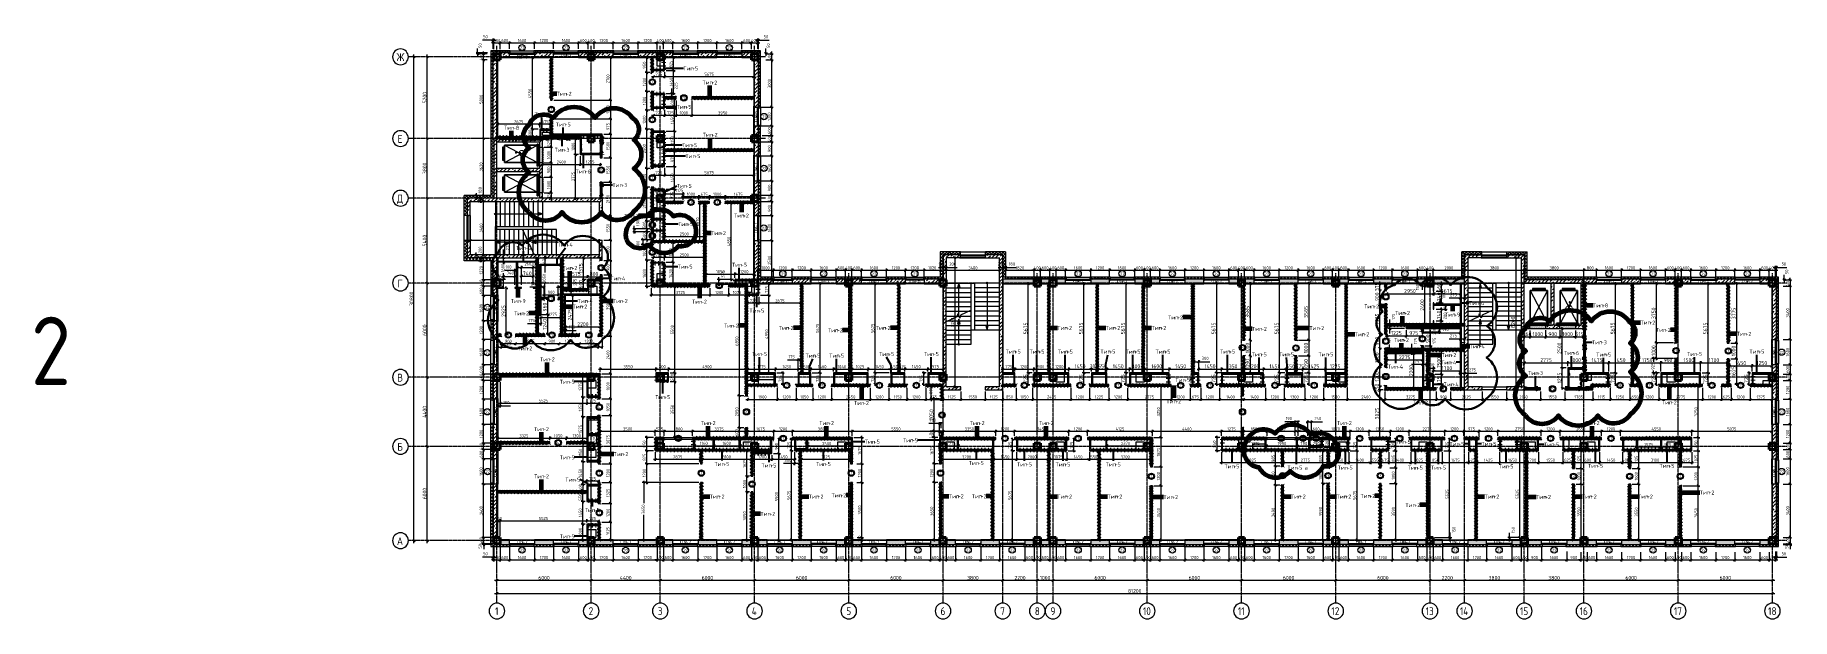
# Model space of a CAD drawing. Header units: millimetres. Extents: x -60946 to 138510, y -262288 to 24501.
# Drawn here: x -48989 to 62844, y -109923 to -72762 of the extents above; entities that cross this region are included whole.
import ezdxf

# ---------------------------------------------------------------- set-up
doc = ezdxf.new("R2010")
doc.units = ezdxf.units.MM
for name, pattern in [('ADSK_Линия сетки', [25, 20, -2.5, 0, -2.5]), ('ADSK_Невидимые', [5, 3, -2]), ('ADSK_Штриховая_ш2 п1_5', [4.5, 3, -1.5])]:
    doc.linetypes.add(name, pattern=pattern)
for name, color, linetype, lineweight in [('0) 1 вып перегородка', 7, 'Continuous', 60), ('1) 2 вып перегородка', 7, 'Continuous', 60), ('2)Тип-2', 3, 'Continuous', 60), ('2)Тип-3', 7, 'Continuous', 60), ('2)Тип-5', 1, 'Continuous', 60), ('_ Окна', 7, 'Continuous', 18), ('Двери', 7, 'Continuous', 9), ('Лестницы', 7, 'Continuous', 9), ('Марки', 7, 'Continuous', 20), ('Марки дверей', 7, 'Continuous', 20), ('Марки окон', 7, 'Continuous', 20), ('Несущие колонны', 7, 'Continuous', 18), ('Обобщенные модели', 7, 'ADSK_Невидимые', 18), ('Оборудование', 7, 'Continuous', 18), ('Окна', 7, 'Continuous', 9), ('Оси', 7, 'Continuous', 9), ('Перекрытие', 7, 'Continuous', 18), ('Размеры', 7, 'Continuous', 9), ('Стены внутренние', 7, 'Continuous', 18), ('Стены наружные', 7, 'Continuous', 18), ('Стены штриховка', 7, 'Continuous', 9), ('Стрелки вверх', 7, 'Continuous', 18), ('Узлы', 7, 'Continuous', 18)]:
    doc.layers.add(name, color=color, linetype=linetype, lineweight=lineweight)
doc.layers.add('2)Тип-4', color=7, linetype='Continuous', lineweight=30, true_color=0x0080c0)
doc.styles.add('GOST Common', font='', dxfattribs={"width": 0.9, "height": 500})
doc.styles.add('GOST Common_2', font='', dxfattribs={"width": 0.9, "height": 250})
doc.styles.add('GOST Common_3', font='', dxfattribs={"width": 0.9, "height": 200})
doc.styles.add('GOST Common_4', font='', dxfattribs={"height": 250})
doc.styles.add('GOST Common_9', font='', dxfattribs={"width": 0.9, "height": 120})
doc.styles.add('GOST Common_B', font='', dxfattribs={"width": 0.8, "height": 200})
doc.styles.get('GOST Common').set_extended_font_data('GOST Common')
doc.styles.get('GOST Common_2').set_extended_font_data('GOST Common')
doc.styles.get('GOST Common_3').set_extended_font_data('GOST Common')
doc.styles.get('GOST Common_4').set_extended_font_data('GOST Common')
doc.styles.get('GOST Common_9').set_extended_font_data('GOST Common')
doc.styles.get('GOST Common_B').set_extended_font_data('GOST Common', bold=True)
doc.dimstyles.new('ADSK_Основной_2_0', dxfattribs={"dimscale": 304.8, "dimtxt": 201.142999, "dimasz": 0.463911, "dimexe": 0.328084, "dimexo": 0.328084, "dimgap": 0.164042, "dimtad": 1, "dimdec": 3, "dimrnd": 0.001, "dimdsep": 46, "dimtxsty": 'GOST Common_3', "dimblk1": 'OBLIQUE', "dimblk2": 'OBLIQUE', "dimsah": 1, "dimcen": 0.09, "dimdle": 0.328084, "dimazin": 2, "dimtfac": 1, "dimtdec": 4, "dimtix": 1, "dimtmove": 0, "dimatfit": 3, "dimfxl": 1, "dimtvp": 1, "dimtolj": 1, "dimtzin": 0, "dimlwd": 20, "dimlwe": 20, "dimarcsym": 2})
doc.dimstyles.new('ADSK_Основной_2_0_1', dxfattribs={"dimscale": 304.8, "dimtxt": 201.142999, "dimasz": 0.463911, "dimexe": 0.328084, "dimexo": 0.328084, "dimgap": 0.164042, "dimtad": 1, "dimdec": 3, "dimrnd": 0.001, "dimdsep": 46, "dimtxsty": 'GOST Common_3', "dimblk1": 'OBLIQUE', "dimblk2": 'OBLIQUE', "dimsah": 1, "dimcen": 0.09, "dimdle": 0.328084, "dimazin": 2, "dimtfac": 1, "dimtdec": 4, "dimtix": 1, "dimtmove": 1, "dimatfit": 3, "dimfxl": 1, "dimtvp": 1, "dimtolj": 1, "dimtzin": 0, "dimlwd": 20, "dimlwe": 20, "dimarcsym": 2})
doc.dimstyles.new('ADSK_Основной_2_0_2', dxfattribs={"dimscale": 304.8, "dimtxt": 201.142999, "dimasz": 0.463911, "dimexe": 0.328084, "dimexo": 0.328084, "dimgap": 0.164042, "dimtad": 1, "dimdec": 3, "dimrnd": 0.001, "dimdsep": 46, "dimtxsty": 'GOST Common_3', "dimblk1": 'OBLIQUE', "dimblk2": 'OBLIQUE', "dimsah": 1, "dimcen": 0.09, "dimdle": 0.328084, "dimazin": 2, "dimtfac": 1, "dimtdec": 4, "dimtix": 1, "dimtmove": 0, "dimatfit": 3, "dimfxl": 1, "dimtvp": 1, "dimtolj": 1, "dimtzin": 0, "dimlwd": 20, "dimlwe": 20, "dimarcsym": 2})
doc.dimstyles.new('ADSK_Основной_2_0_3', dxfattribs={"dimscale": 304.8, "dimtxt": 201.142999, "dimasz": 0.463911, "dimexe": 0.328084, "dimexo": 0.328084, "dimgap": 0.164042, "dimtad": 1, "dimdec": 3, "dimrnd": 0.001, "dimdsep": 46, "dimtxsty": 'GOST Common_2', "dimblk1": 'OBLIQUE', "dimblk2": 'OBLIQUE', "dimsah": 1, "dimcen": 0.09, "dimdle": 0.328084, "dimazin": 2, "dimtfac": 1, "dimtdec": 4, "dimtix": 1, "dimtmove": 0, "dimatfit": 3, "dimfxl": 1, "dimtvp": 1, "dimtolj": 1, "dimtzin": 0, "dimlwd": 20, "dimlwe": 20, "dimarcsym": 2})
doc.dimstyles.new('ADSK_Основной_2_5_мм', dxfattribs={"dimscale": 304.8, "dimtxt": 251.428749, "dimasz": 0.463911, "dimexe": 0.492126, "dimexo": 0.984252, "dimgap": 0.098425, "dimtad": 1, "dimrnd": 0.01, "dimdsep": 46, "dimtxsty": 'GOST Common_2', "dimblk1": 'OBLIQUE', "dimblk2": 'OBLIQUE', "dimsah": 1, "dimcen": 0.09, "dimdle": 0.492126, "dimazin": 2, "dimtfac": 1, "dimtdec": 4, "dimtix": 1, "dimtmove": 0, "dimatfit": 3, "dimfxl": 1, "dimtvp": 1, "dimtolj": 1, "dimtzin": 0, "dimlwd": 20, "dimlwe": 20, "dimarcsym": 2})
pattern_1 = [(45, (9.36, -97949.04), (-224.5064, 224.5064), []), (45, (233.87, -97949.04), (-224.5064, 224.5064), [396.875, -79.375, 3.353, -76.022])]
pattern_2 = [(45, (9.36, -97949.04), (84.18955, 308.69595), [396.875, -79.375, 3.353, -76.022])]
pattern_3 = [(45, (9.36, -97949.04), (84.19025, 308.69666), [396.875, -79.375, 3.353, -76.022])]
pattern_4 = [(45, (9.36, -97949.04), (-106.06602, 106.06602), []), (135, (9.36, -97949.04), (-106.06602, -106.06602), [])]
pattern_5 = [(306.87, (280.23, -97190.6), (1354.3306, -1354.3252), [67.716, -6703.924]), (333.435, (253.14, -97177.07), (1354.328, 0.001), [30.284, -2998.086]), (345.964, (198.97, -97163.53), (1354.328, 0.006), [55.84, -5528.197]), (206.565, (226.05, -97596.9), (-1354.3294, -1354.327), [30.284, -2998.086]), (206.565, (280.2, -97569.8), (-1354.3294, -1354.327), [60.567, -2967.802]), (225, (307.3, -97542.7), (1e-13, -1354.329), [38.306, -1877.003]), (270, (307.3, -97515.7), (1354.328, 8e-14), [27.087, -1327.24]), (288.435, (293.77, -97475), (1354.3304, -2708.655), [42.828, -4239.934]), (315, (266.7, -97447.9), (1354.329, 0), [38.306, -1877.003]), (348.69, (198.97, -97434.4), (1354.3282, -0.0012), [69.057, -6836.687]), (116.565, (347.94, -97298.96), (-1354.327, 1354.3294), [60.567, -2967.802]), (90, (348, -97339.6), (-1354.328, 8e-14), [40.63, -1313.698]), (63.435, (320.86, -97393.76), (-0.001, 1354.328), [60.567, -2967.802]), (26.565, (266.7, -97420.85), (1354.3294, 1354.327), [60.567, -2967.802]), (11.31, (198.97, -97434.4), (5417.3103, 1354.3348), [69.057, -6836.687]), (0, (117.7, -97434.4), (0, 1354.328), [81.26, -1273.068]), (26.565, (388.6, -97298.96), (1354.3294, 1354.327), [60.567, -2967.802]), (45, (361.5, -97326), (0, 1354.329), [38.306, -1877.003]), (63.435, (334.4, -97380.2), (-0.001, 1354.328), [60.567, -2967.802]), (75.964, (320.86, -97434.4), (-0.006, 1354.328), [55.84, -5528.197]), (90, (320.9, -97488.6), (-1354.328, 8e-14), [54.173, -1300.155]), (104.036, (334.4, -97542.74), (-1354.3109, 4062.9895), [55.84, -5528.197]), (135, (361.5, -97569.8), (-1354.329, 1e-13), [38.306, -1877.003]), (153.435, (415.66, -97596.9), (-1354.328, -0.001), [60.567, -2967.802]), (288.435, (578.2, -97041.64), (1354.3304, -2708.655), [42.828, -4239.934]), (296.565, (564.64, -97014.55), (1354.327, -1354.3294), [30.284, -2998.086]), (315, (551.1, -97001), (1354.329, 0), [19.153, -1896.156]), (0, (537.5, -97001), (0, 1354.328), [13.543, -1340.785]), (18.435, (496.9, -97014.55), (2708.655, 1354.3304), [42.828, -4239.934]), (26.565, (469.83, -97028.1), (1354.3294, 1354.327), [30.284, -2998.086]), (71.565, (456.3, -97068.72), (0.0012, 1354.3276), [42.828, -4239.934]), (90, (456.3, -97136.4), (-1354.328, 8e-14), [67.716, -1286.612]), (135, (253.1, -97041.6), (-1354.329, 1e-13), [19.153, -1896.156]), (123.69, (280.23, -97082.27), (-1354.3264, 1354.3296), [48.83, -4834.268]), (90, (280.2, -97109.4), (-1354.328, 8e-14), [27.087, -1327.24]), (63.435, (266.7, -97136.44), (-0.001, 1354.328), [30.284, -2998.086]), (18.435, (226.05, -97150), (2708.655, 1354.3304), [42.828, -4239.934]), (0, (158.3, -97150), (0, 1354.328), [67.716, -1286.612]), (326.31, (117.7, -97122.9), (2708.6576, -1354.3248), [48.83, -4834.268]), (0, (117.7, -97163.5), (0, 1354.328), [81.26, -1273.068]), (14.036, (63.53, -97177.07), (4062.9895, 1354.3109), [55.84, -5528.197]), (30.964, (-4.18, -97217.7), (4062.9726, 2708.673), [78.97, -7818.05]), (45, (-44.8, -97258.3), (0, 1354.329), [57.46, -1857.85]), (71.565, (-58.35, -97298.96), (0.0012, 1354.3276), [42.828, -4239.934]), (90, (-58.4, -97339.6), (-1354.328, 8e-14), [40.63, -1313.698]), (108.435, (-44.8, -97380.2), (-1354.3304, 2708.655), [42.828, -4239.934]), (108.435, (-31.27, -97420.85), (-1354.3304, 2708.655), [42.828, -4239.934]), (165.964, (22.9, -97434.4), (-1354.328, -0.006), [55.84, -5528.197]), (180, (117.7, -97434.4), (-2e-13, -1354.328), [94.803, -1259.525]), (303.69, (632.35, -96648.88), (1354.3264, -1354.3296), [48.83, -4834.268]), (326.31, (591.72, -96621.8), (2708.6576, -1354.3248), [48.83, -4834.268]), (0, (551.1, -96621.8), (0, 1354.328), [40.63, -1313.698]), (14.036, (496.92, -96635.34), (4062.9895, 1354.3109), [55.84, -5528.197]), (33.69, (456.3, -96662.42), (1354.3296, 1354.3264), [48.83, -4834.268]), (56.31, (429.2, -96703.05), (1354.3248, 2708.6576), [48.83, -4834.268]), (75.964, (415.66, -96757.23), (-0.006, 1354.328), [55.84, -5528.197]), (104.036, (429.2, -96811.4), (-1354.3109, 4062.9895), [55.84, -5528.197]), (135, (442.7, -96824.9), (-1354.329, 1e-13), [19.153, -1896.156]), (168.69, (510.46, -96838.49), (-1354.3282, 0.0012), [69.057, -6836.687]), (161.565, (347.94, -96797.86), (-1354.3276, 0.0012), [42.828, -4239.934]), (180, (375, -96797.9), (-2e-13, -1354.328), [27.087, -1327.24]), (206.565, (402.1, -96784.3), (-1354.3294, -1354.327), [30.284, -2998.086]), (243.435, (415.66, -96757.2), (0.001, -1354.328), [30.284, -2998.086]), (161.565, (402.1, -96486.36), (-1354.3276, 0.0012), [42.828, -4239.934]), (123.69, (429.2, -96527), (-1354.3264, 1354.3296), [48.83, -4834.268]), (101.31, (442.75, -96594.7), (-1354.3348, 5417.3103), [69.057, -6836.687]), (90, (442.7, -96662.4), (-1354.328, 8e-14), [67.716, -1286.612]), (71.565, (429.2, -96703.05), (0.0012, 1354.3276), [42.828, -4239.934]), (14.036, (456.3, -96499.9), (4062.9895, 1354.3109), [55.84, -5528.197]), (63.435, (442.75, -96527), (-0.001, 1354.328), [30.284, -2998.086]), (90, (442.7, -96581.2), (-1354.328, 8e-14), [54.173, -1300.155]), (135, (469.8, -96608.25), (-1354.329, 1e-13), [38.306, -1877.003]), (165.964, (524, -96621.8), (-1354.328, -0.006), [55.84, -5528.197]), (180, (591.7, -96621.8), (-2e-13, -1354.328), [67.716, -1286.612]), (206.565, (618.8, -96608.25), (-1354.3294, -1354.327), [30.284, -2998.086]), (243.435, (632.35, -96581.16), (0.001, -1354.328), [30.284, -2998.086]), (270, (632.4, -96554.1), (1354.328, 8e-14), [27.087, -1327.24]), (315, (591.7, -96513.4), (1354.329, 0), [57.46, -1857.85]), (341.565, (510.46, -96486.36), (1354.3276, -0.0012), [85.655, -4197.106]), (270, (673, -96730.1), (1354.328, 8e-14), [27.087, -1327.24]), (288.435, (659.44, -96689.5), (1354.3304, -2708.655), [42.828, -4239.934]), (26.565, (307.3, -96499.9), (1354.3294, 1354.327), [60.567, -2967.802]), (45, (280.2, -96527), (0, 1354.329), [38.306, -1877.003]), (78.69, (266.68, -96594.7), (0.0012, 1354.3282), [69.057, -6836.687]), (90, (266.7, -96662.4), (-1354.328, 8e-14), [67.716, -1286.612]), (90, (266.7, -96703), (-1354.328, 8e-14), [40.63, -1313.698]), (108.435, (280.23, -96743.7), (-1354.3304, 2708.655), [42.828, -4239.934]), (123.69, (307.3, -96784.3), (-1354.3264, 1354.3296), [48.83, -4834.268]), (168.69, (510.46, -96838.49), (-1354.3282, 0.0012), [69.057, -6836.687]), (180, (564.6, -96838.5), (-2e-13, -1354.328), [54.173, -1300.155]), (198.435, (605.27, -96824.94), (-2708.655, -1354.3304), [42.828, -4239.934]), (225, (645.9, -96784.3), (1e-13, -1354.329), [57.46, -1857.85]), (225, (673, -96757.2), (1e-13, -1354.329), [38.306, -1877.003]), (168.69, (334.4, -97028.1), (-1354.3282, 0.0012), [69.057, -6836.687]), (180, (388.6, -97028.1), (-2e-13, -1354.328), [54.173, -1300.155]), (188.13, (483.38, -97014.55), (-8125.9706, -1354.3136), [95.765, -9480.78]), (225, (524, -96973.9), (1e-13, -1354.329), [57.46, -1857.85]), (270, (524, -96933.3), (1354.328, 8e-14), [40.63, -1313.698]), (288.435, (510.46, -96892.66), (1354.3304, -2708.655), [42.828, -4239.934]), (315, (456.3, -96838.5), (1354.329, 0), [76.612, -1838.697]), (341.565, (415.66, -96824.94), (1354.3276, -0.0012), [42.828, -4239.934]), (345.964, (361.5, -96811.4), (1354.328, 0.006), [55.84, -5528.197]), (0, (307.3, -96811.4), (0, 1354.328), [54.173, -1300.155]), (18.435, (266.7, -96824.94), (2708.655, 1354.3304), [42.828, -4239.934]), (33.69, (226.05, -96852.03), (1354.3296, 1354.3264), [48.83, -4834.268]), (45, (199, -96879.1), (0, 1354.329), [38.306, -1877.003]), (90, (199, -96933.3), (-1354.328, 8e-14), [54.173, -1300.155]), (108.435, (212.5, -96973.9), (-1354.3304, 2708.655), [42.828, -4239.934]), (116.565, (226.05, -97001), (-1354.327, 1354.3294), [30.284, -2998.086]), (161.565, (266.7, -97014.55), (-1354.3276, 0.0012), [42.828, -4239.934]), (291.801, (659.44, -97678.17), (1354.3084, -2708.666), [72.933, -7220.347]), (270, (659.4, -97624), (1354.328, 8e-14), [54.173, -1300.155]), (251.565, (673, -97583.37), (-0.0012, -1354.3276), [42.828, -4239.934]), (213.69, (713.6, -97556.28), (-1354.3296, -1354.3264), [48.83, -4834.268]), (198.435, (754.24, -97542.74), (-2708.655, -1354.3304), [42.828, -4239.934]), (180, (822, -97542.7), (-2e-13, -1354.328), [67.716, -1286.612]), (153.435, (876.13, -97569.8), (-1354.328, -0.001), [60.567, -2967.802]), (135, (903.2, -97596.9), (-1354.329, 1e-13), [38.306, -1877.003]), (135, (943.8, -97637.5), (-1354.329, 1e-13), [57.46, -1857.85]), (104.036, (957.4, -97691.7), (-1354.3109, 4062.9895), [55.84, -5528.197]), (90, (957.4, -97745.9), (-1354.328, 8e-14), [54.173, -1300.155]), (63.435, (930.3, -97800.06), (-0.001, 1354.328), [60.567, -2967.802]), (14.036, (876.13, -97813.6), (4062.9895, 1354.3109), [55.84, -5528.197]), (0, (808.4, -97813.6), (0, 1354.328), [67.716, -1286.612]), (348.69, (740.7, -97800.06), (1354.3282, -0.0012), [69.057, -6836.687]), (326.31, (700.07, -97772.97), (2708.6576, -1354.3248), [48.83, -4834.268]), (296.565, (686.5, -97745.9), (1354.327, -1354.3294), [30.284, -2998.086]), (45, (591.7, -97001), (0, 1354.329), [19.153, -1896.156]), (0, (564.6, -97001), (0, 1354.328), [27.087, -1327.24]), (315, (537.55, -96973.9), (1354.329, 0), [38.306, -1877.003]), (281.31, (524, -96906.2), (1354.3348, -5417.3103), [69.057, -6836.687]), (0, (551.1, -96852), (0, 1354.328), [40.63, -1313.698]), (45, (524, -96879.1), (0, 1354.329), [38.306, -1877.003]), (90, (524, -96906.2), (-1354.328, 8e-14), [27.087, -1327.24]), (135, (280.2, -96770.8), (-1354.329, 1e-13), [38.306, -1877.003]), (90, (280.2, -96797.9), (-1354.328, 8e-14), [27.087, -1327.24]), (63.435, (266.7, -96824.94), (-0.001, 1354.328), [30.284, -2998.086]), (18.435, (226.05, -96838.5), (2708.655, 1354.3304), [42.828, -4239.934]), (0, (185.4, -96838.5), (0, 1354.328), [40.63, -1313.698]), (0, (1065.7, -97271.9), (0, 1354.328), [13.543, -1340.785]), (333.435, (1038.65, -97258.3), (1354.328, 0.001), [30.284, -2998.086]), (333.435, (1011.56, -97244.8), (1354.328, 0.001), [30.284, -2998.086]), (296.565, (998, -97217.7), (1354.327, -1354.3294), [30.284, -2998.086]), (270, (998, -97190.6), (1354.328, 8e-14), [27.087, -1327.24]), (251.565, (1011.56, -97150), (-0.0012, -1354.3276), [42.828, -4239.934]), (225, (1025.1, -97136.4), (1e-13, -1354.329), [19.153, -1896.156]), (180, (1038.7, -97136.4), (-2e-13, -1354.328), [13.543, -1340.785]), (45, (1011.6, -97082.3), (0, 1354.329), [38.306, -1877.003]), (0, (984.5, -97082.3), (0, 1354.328), [27.087, -1327.24]), (341.565, (849.04, -97041.64), (1354.3276, -0.0012), [42.828, -4239.934]), (315, (822, -97014.55), (1354.329, 0), [38.306, -1877.003]), (270, (822, -96987.5), (1354.328, 8e-14), [27.087, -1327.24]), (243.435, (835.5, -96960.4), (0.001, -1354.328), [30.284, -2998.086]), (153.435, (727.16, -96973.9), (-1354.328, -0.001), [30.284, -2998.086]), (146.31, (767.8, -97001), (-2708.6576, 1354.3248), [48.83, -4834.268]), (90, (767.8, -97028.1), (-1354.328, 8e-14), [27.087, -1327.24]), (63.435, (754.24, -97055.2), (-0.001, 1354.328), [30.284, -2998.086]), (45, (740.7, -97068.7), (0, 1354.329), [19.153, -1896.156]), (18.435, (632.35, -97109.35), (2708.655, 1354.3304), [42.828, -4239.934]), (333.435, (605.27, -97095.8), (1354.328, 0.001), [30.284, -2998.086]), (296.565, (591.7, -97068.7), (1354.327, -1354.3294), [30.284, -2998.086]), (180, (578.2, -97285.4), (-2e-13, -1354.328), [27.087, -1327.24]), (206.565, (605.27, -97271.9), (-1354.3294, -1354.327), [30.284, -2998.086]), (251.565, (618.8, -97231.24), (-0.0012, -1354.3276), [42.828, -4239.934]), (270, (618.8, -97177.1), (1354.328, 8e-14), [54.173, -1300.155]), (116.565, (862.6, -97393.76), (-1354.327, 1354.3294), [30.284, -2998.086]), (104.036, (876.13, -97447.93), (-1354.3109, 4062.9895), [55.84, -5528.197]), (90, (876.1, -97488.6), (-1354.328, 8e-14), [40.63, -1313.698]), (45, (849, -97515.65), (0, 1354.329), [38.306, -1877.003]), (18.435, (808.4, -97529.2), (2708.655, 1354.3304), [42.828, -4239.934]), (0, (754.2, -97529.2), (0, 1354.328), [54.173, -1300.155]), (333.435, (727.16, -97515.65), (1354.328, 0.001), [30.284, -2998.086]), (0, (998, -97678.2), (0, 1354.328), [13.543, -1340.785]), (26.565, (970.93, -97691.7), (1354.3294, 1354.327), [30.284, -2998.086]), (63.435, (957.4, -97718.8), (-0.001, 1354.328), [30.284, -2998.086]), (90, (957.4, -97745.9), (-1354.328, 8e-14), [27.087, -1327.24]), (90, (957.4, -97786.5), (-1354.328, 8e-14), [40.63, -1313.698]), (116.565, (970.93, -97813.6), (-1354.327, 1354.3294), [30.284, -2998.086]), (123.69, (727.16, -97813.6), (-1354.3264, 1354.3296), [48.83, -4834.268]), (90, (727.2, -97827.1), (-1354.328, 8e-14), [13.543, -1340.785]), (168.69, (727.16, -97339.6), (-1354.3282, 0.0012), [69.057, -6836.687]), (189.462, (808.42, -97326.04), (-6771.6479, -1354.2898), [82.38, -8155.675]), (198.435, (889.67, -97298.96), (-2708.655, -1354.3304), [85.655, -4197.106]), (210.964, (957.4, -97258.33), (-4062.9726, -2708.673), [78.97, -7818.05]), (233.13, (998.02, -97204.16), (-2708.663, -4062.9796), [67.716, -6703.924]), (270, (998, -97122.9), (1354.328, 8e-14), [81.26, -1273.068]), (288.435, (984.48, -97082.27), (1354.3304, -2708.655), [42.828, -4239.934]), (333.435, (930.3, -97055.2), (1354.328, 0.001), [60.567, -2967.802]), (0, (835.5, -97055.2), (0, 1354.328), [94.803, -1259.525]), (8.13, (740.7, -97068.72), (8125.9706, 1354.3136), [95.765, -9480.78]), (21.801, (672.98, -97095.8), (2708.666, 1354.3084), [72.933, -7220.347]), (45, (632.4, -97136.4), (0, 1354.329), [57.46, -1857.85]), (78.69, (618.8, -97204.16), (0.0012, 1354.3282), [69.057, -6836.687]), (90, (618.8, -97258.3), (-1354.328, 8e-14), [54.173, -1300.155]), (108.435, (632.35, -97298.96), (-1354.3304, 2708.655), [42.828, -4239.934]), (135, (659.4, -97326), (-1354.329, 1e-13), [38.306, -1877.003]), (180, (483.4, -97271.9), (-2e-13, -1354.328), [40.63, -1313.698]), (167.471, (605.27, -97298.96), (-6771.635, 1354.35114), [124.863, -12361.424]), (143.13, (659.44, -97339.6), (-4062.9796, 2708.663), [67.716, -6703.924]), (135, (673, -97353.1), (-1354.329, 1e-13), [19.153, -1896.156]), (111.801, (700.07, -97420.85), (-1354.3084, 2708.666), [72.933, -7220.347]), (90, (700.1, -97475), (-1354.328, 8e-14), [54.173, -1300.155]), (90, (700.1, -97529.2), (-1354.328, 8e-14), [54.173, -1300.155]), (71.565, (686.53, -97569.82), (0.0012, 1354.3276), [42.828, -4239.934]), (33.69, (645.9, -97596.9), (1354.3296, 1354.3264), [48.83, -4834.268]), (14.036, (591.72, -97610.45), (4062.9895, 1354.3109), [55.84, -5528.197]), (0, (524, -97610.5), (0, 1354.328), [67.716, -1286.612]), (352.875, (415.66, -97596.91), (1354.3283, 0.00063), [109.19, -10809.752]), (270, (1255.3, -97041.6), (1354.328, 8e-14), [40.63, -1313.698]), (288.435, (1241.8, -97001), (1354.3304, -2708.655), [42.828, -4239.934]), (303.69, (1214.7, -96960.38), (1354.3264, -1354.3296), [48.83, -4834.268]), (315, (1187.6, -96933.3), (1354.329, 0), [38.306, -1877.003]), (0, (1133.5, -96933.3), (0, 1354.328), [54.173, -1300.155]), (14.036, (1079.28, -96946.83), (4062.9895, 1354.3109), [55.84, -5528.197]), (56.31, (1052.2, -96987.46), (1354.3248, 2708.6576), [48.83, -4834.268]), (75.964, (1038.65, -97041.64), (-0.006, 1354.328), [55.84, -5528.197]), (270, (1038.7, -96987.5), (1354.328, 8e-14), [40.63, -1313.698]), (284.036, (1025.1, -96933.3), (1354.3109, -4062.9895), [55.84, -5528.197]), (303.69, (998.02, -96892.66), (1354.3264, -1354.3296), [48.83, -4834.268]), (333.435, (970.93, -96879.1), (1354.328, 0.001), [30.284, -2998.086]), (0, (930.3, -96879.1), (0, 1354.328), [40.63, -1313.698]), (18.435, (889.67, -96892.66), (2708.655, 1354.3304), [42.828, -4239.934]), (45, (862.6, -96919.7), (0, 1354.329), [38.306, -1877.003]), (236.31, (889.67, -96865.57), (-1354.3248, -2708.6576), [48.83, -4834.268]), (270, (889.7, -96825), (1354.328, 8e-14), [40.63, -1313.698]), (270, (889.7, -96797.9), (1354.328, 8e-14), [27.087, -1327.24]), (303.69, (862.6, -96757.23), (1354.3264, -1354.3296), [48.83, -4834.268]), (333.435, (835.5, -96743.7), (1354.328, 0.001), [30.284, -2998.086]), (0, (781.3, -96743.7), (0, 1354.328), [54.173, -1300.155]), (14.036, (727.16, -96757.23), (4062.9895, 1354.3109), [55.84, -5528.197]), (210.964, (970.93, -96635.34), (-4062.9726, -2708.673), [78.97, -7818.05]), (201.801, (1038.65, -96608.25), (-2708.666, -1354.3084), [72.933, -7220.347]), (180, (1079.3, -96608.3), (-2e-13, -1354.328), [40.63, -1313.698]), (173.66, (1201.17, -96621.8), (-1354.3285, -0.00497), [122.64, -12141.322]), (161.565, (1241.8, -96635.34), (-1354.3276, 0.0012), [42.828, -4239.934]), (116.565, (1268.9, -96689.5), (-1354.327, 1354.3294), [60.567, -2967.802]), (111.801, (1295.97, -96757.23), (-1354.3084, 2708.666), [72.933, -7220.347]), (104.036, (1309.52, -96811.4), (-1354.3109, 4062.9895), [55.84, -5528.197]), (90, (1309.5, -96852), (-1354.328, 8e-14), [40.63, -1313.698]), (45, (1255.3, -96906.2), (0, 1354.329), [76.612, -1838.697]), (0, (1187.6, -96906.2), (0, 1354.328), [67.716, -1286.612]), (352.875, (1079.28, -96892.66), (1354.3283, 0.00063), [109.19, -10809.752]), (344.055, (984.48, -96865.57), (5417.32154, -1354.2909), [98.597, -9761.06]), (321.34, (916.76, -96811.4), (5417.2981, -4063.00255), [86.72, -8585.21]), (296.565, (889.7, -96757.2), (1354.327, -1354.3294), [60.567, -2967.802]), (270, (889.7, -96716.6), (1354.328, 8e-14), [40.63, -1313.698]), (251.565, (903.2, -96675.97), (-0.0012, -1354.3276), [42.828, -4239.934]), (116.565, (334.4, -97244.8), (-1354.327, 1354.3294), [60.567, -2967.802]), (146.31, (375.03, -97271.87), (-2708.6576, 1354.3248), [48.83, -4834.268]), (180, (415.7, -97271.9), (-2e-13, -1354.328), [40.63, -1313.698]), (198.435, (456.3, -97258.33), (-2708.655, -1354.3304), [42.828, -4239.934]), (243.435, (469.83, -97231.24), (0.001, -1354.328), [30.284, -2998.086]), (281.31, (456.3, -97163.53), (1354.3348, -5417.3103), [69.057, -6836.687]), (296.565, (578.2, -97840.7), (1354.327, -1354.3294), [30.284, -2998.086]), (315, (551.1, -97813.6), (1354.329, 0), [38.306, -1877.003]), (333.435, (524, -97800.06), (1354.328, 0.001), [30.284, -2998.086]), (315, (510.5, -97786.5), (1354.329, 0), [19.153, -1896.156]), (288.435, (605.27, -97136.44), (1354.3304, -2708.655), [42.828, -4239.934]), (284.036, (591.72, -97082.27), (1354.3109, -4062.9895), [55.84, -5528.197]), (90, (456.3, -97136.4), (-1354.328, 8e-14), [54.173, -1300.155]), (101.31, (469.83, -97204.16), (-1354.3348, 5417.3103), [69.057, -6836.687]), (123.69, (496.92, -97244.8), (-1354.3264, 1354.3296), [48.83, -4834.268]), (135, (524, -97271.9), (-1354.329, 1e-13), [38.306, -1877.003]), (153.435, (551.1, -97285.4), (-1354.328, -0.001), [30.284, -2998.086]), (270, (483.4, -97664.6), (1354.328, 8e-14), [54.173, -1300.155]), (270, (483.4, -97637.5), (1354.328, 8e-14), [27.087, -1327.24]), (315, (456.3, -97610.5), (1354.329, 0), [38.306, -1877.003]), (341.565, (415.66, -97596.9), (1354.3276, -0.0012), [42.828, -4239.934]), (18.435, (375.03, -97610.45), (2708.655, 1354.3304), [42.828, -4239.934]), (26.565, (347.94, -97624), (1354.3294, 1354.327), [30.284, -2998.086]), (63.435, (334.4, -97651.1), (-0.001, 1354.328), [30.284, -2998.086]), (90, (334.4, -97664.6), (-1354.328, 8e-14), [13.543, -1340.785]), (101.31, (347.94, -97732.34), (-1354.3348, 5417.3103), [69.057, -6836.687]), (90, (348, -97786.5), (-1354.328, 8e-14), [54.173, -1300.155]), (116.565, (361.5, -97813.6), (-1354.327, 1354.3294), [30.284, -2998.086]), (165.964, (415.66, -97827.15), (-1354.328, -0.006), [55.84, -5528.197]), (180, (442.7, -97827.1), (-2e-13, -1354.328), [27.087, -1327.24]), (213.69, (483.38, -97800.06), (-1354.3296, -1354.3264), [48.83, -4834.268]), (225, (496.9, -97786.5), (1e-13, -1354.329), [19.153, -1896.156]), (270, (496.9, -97759.4), (1354.328, 8e-14), [27.087, -1327.24]), (288.435, (483.38, -97718.8), (1354.3304, -2708.655), [42.828, -4239.934]), (270, (253.1, -96540.5), (1354.328, 8e-14), [67.716, -1286.612]), (315, (239.6, -96527), (1354.329, 0), [19.153, -1896.156]), (0, (226, -96527), (0, 1354.328), [13.543, -1340.785]), (26.565, (198.97, -96540.53), (1354.3294, 1354.327), [30.284, -2998.086]), (45, (185.4, -96554.1), (0, 1354.329), [19.153, -1896.156]), (71.565, (171.9, -96594.7), (0.0012, 1354.3276), [42.828, -4239.934]), (90, (144.8, -96689.5), (-1354.328, 8e-14), [27.087, -1327.24]), (116.565, (158.34, -96716.6), (-1354.327, 1354.3294), [30.284, -2998.086]), (153.435, (185.4, -96730.14), (-1354.328, -0.001), [30.284, -2998.086]), (180, (199, -96730.1), (-2e-13, -1354.328), [13.543, -1340.785]), (198.435, (239.6, -96716.6), (-2708.655, -1354.3304), [42.828, -4239.934]), (243.435, (253.14, -96689.5), (0.001, -1354.328), [30.284, -2998.086]), (251.565, (266.7, -96648.9), (-0.0012, -1354.3276), [42.828, -4239.934]), (288.435, (253.14, -96608.25), (1354.3304, -2708.655), [42.828, -4239.934]), (71.565, (158.34, -96635.34), (0.0012, 1354.3276), [42.828, -4239.934]), (180, (77.1, -96716.6), (-2e-13, -1354.328), [81.26, -1273.068]), (198.435, (117.7, -96703.05), (-2708.655, -1354.3304), [42.828, -4239.934]), (236.31, (144.8, -96662.42), (-1354.3248, -2708.6576), [48.83, -4834.268]), (243.435, (158.34, -96635.34), (0.001, -1354.328), [30.284, -2998.086]), (255.964, (171.88, -96581.16), (0.006, -1354.328), [55.84, -5528.197]), (270, (171.9, -96554.1), (1354.328, 8e-14), [27.087, -1327.24]), (303.69, (144.8, -96513.45), (1354.3264, -1354.3296), [48.83, -4834.268]), (326.31, (104.16, -96486.36), (2708.6576, -1354.3248), [48.83, -4834.268]), (341.565, (916.76, -97420.85), (1354.3276, -0.0012), [42.828, -4239.934]), (333.435, (889.7, -97407.3), (1354.328, 0.001), [30.284, -2998.086]), (71.565, (1092.82, -97786.5), (0.0012, 1354.3276), [42.828, -4239.934]), (63.435, (1079.3, -97813.6), (-0.001, 1354.328), [30.284, -2998.086]), (45, (1065.7, -97827.1), (0, 1354.329), [19.153, -1896.156]), (0, (1052.2, -97827.1), (0, 1354.328), [13.543, -1340.785]), (0, (1038.7, -97827.1), (0, 1354.328), [13.543, -1340.785]), (333.435, (1011.56, -97813.6), (1354.328, 0.001), [30.284, -2998.086]), (0, (971, -97813.6), (0, 1354.328), [40.63, -1313.698]), (153.435, (1038.65, -97691.7), (-1354.328, -0.001), [30.284, -2998.086]), (180, (1052.2, -97691.7), (-2e-13, -1354.328), [13.543, -1340.785]), (146.31, (1092.82, -97718.8), (-2708.6576, 1354.3248), [48.83, -4834.268]), (116.565, (1106.37, -97745.9), (-1354.327, 1354.3294), [30.284, -2998.086]), (251.565, (618.8, -96946.83), (-0.0012, -1354.3276), [42.828, -4239.934]), (270, (618.8, -96892.7), (1354.328, 8e-14), [54.173, -1300.155]), (303.69, (591.72, -96852.03), (1354.3264, -1354.3296), [48.83, -4834.268]), (180, (1025.1, -97434.4), (-2e-13, -1354.328), [67.716, -1286.612]), (191.31, (1092.82, -97420.85), (-5417.3103, -1354.3348), [69.057, -6836.687]), (216.87, (1147, -97380.22), (-1354.3252, -1354.3306), [67.716, -6703.924]), (270, (1147, -97339.6), (1354.328, 8e-14), [40.63, -1313.698]), (303.69, (1119.9, -97298.96), (1354.3264, -1354.3296), [48.83, -4834.268]), (338.199, (1052.2, -97271.87), (4062.9938, -1354.2994), [72.933, -7220.347]), (0, (984.5, -97271.9), (0, 1354.328), [67.716, -1286.612]), (14.036, (930.3, -97285.4), (4062.9895, 1354.3109), [55.84, -5528.197]), (33.69, (889.67, -97312.5), (1354.3296, 1354.3264), [48.83, -4834.268]), (71.565, (876.13, -97353.13), (0.0012, 1354.3276), [42.828, -4239.934]), (90, (876.1, -97380.2), (-1354.328, 8e-14), [27.087, -1327.24]), (116.565, (889.7, -97407.3), (-1354.327, 1354.3294), [30.284, -2998.086]), (180, (199, -97867.8), (-2e-13, -1354.328), [13.543, -1340.785]), (180, (212.5, -97867.8), (-2e-13, -1354.328), [13.543, -1340.785]), (194.036, (266.68, -97854.23), (-4062.9895, -1354.3109), [55.84, -5528.197]), (213.69, (307.3, -97827.15), (-1354.3296, -1354.3264), [48.83, -4834.268]), (243.435, (334.4, -97773), (0.001, -1354.328), [60.567, -2967.802]), (270, (334.4, -97691.7), (1354.328, 8e-14), [81.26, -1273.068]), (281.31, (320.86, -97624), (1354.3348, -5417.3103), [69.057, -6836.687]), (315, (293.8, -97596.9), (1354.329, 0), [38.306, -1877.003]), (0, (239.6, -97596.9), (0, 1354.328), [54.173, -1300.155]), (21.801, (171.88, -97624), (2708.666, 1354.3084), [72.933, -7220.347]), (53.13, (131.25, -97678.17), (2708.663, 4062.9796), [67.716, -6703.924]), (75.964, (117.7, -97732.34), (-0.006, 1354.328), [55.84, -5528.197]), (104.036, (131.25, -97786.52), (-1354.3109, 4062.9895), [55.84, -5528.197]), (108.435, (144.8, -97827.15), (-1354.3304, 2708.655), [42.828, -4239.934]), (135, (185.4, -97867.8), (-1354.329, 1e-13), [57.46, -1857.85]), (206.565, (1106.37, -97258.3), (-1354.3294, -1354.327), [30.284, -2998.086]), (243.435, (1119.9, -97231.24), (0.001, -1354.328), [30.284, -2998.086]), (284.036, (1106.37, -97177.07), (1354.3109, -4062.9895), [55.84, -5528.197]), (315, (1079.3, -97150), (1354.329, 0), [38.306, -1877.003]), (341.565, (1038.65, -97136.44), (1354.3276, -0.0012), [42.828, -4239.934]), (180, (740.7, -96743.7), (-2e-13, -1354.328), [13.543, -1340.785]), (180, (754.2, -96743.7), (-2e-13, -1354.328), [13.543, -1340.785]), (194.036, (808.4, -96730.14), (-4062.9895, -1354.3109), [55.84, -5528.197]), (213.69, (849.04, -96703.05), (-1354.3296, -1354.3264), [48.83, -4834.268]), (243.435, (876.13, -96648.9), (0.001, -1354.328), [60.567, -2967.802]), (270, (876.1, -96567.6), (1354.328, 8e-14), [81.26, -1273.068]), (281.31, (862.6, -96499.9), (1354.3348, -5417.3103), [69.057, -6836.687]), (315, (835.5, -96472.8), (1354.329, 0), [38.306, -1877.003]), (0, (781.3, -96472.8), (0, 1354.328), [54.173, -1300.155]), (21.801, (713.6, -96499.9), (2708.666, 1354.3084), [72.933, -7220.347]), (53.13, (672.98, -96554.08), (2708.663, 4062.9796), [67.716, -6703.924]), (75.964, (659.44, -96608.25), (-0.006, 1354.328), [55.84, -5528.197]), (104.036, (672.98, -96662.42), (-1354.3109, 4062.9895), [55.84, -5528.197]), (108.435, (686.53, -96703.05), (-1354.3304, 2708.655), [42.828, -4239.934]), (135, (727.2, -96743.7), (-1354.329, 1e-13), [57.46, -1857.85]), (180, (50, -97624), (-2e-13, -1354.328), [13.543, -1340.785]), (153.435, (77.1, -97637.54), (-1354.328, -0.001), [30.284, -2998.086]), (135, (104.2, -97664.6), (-1354.329, 1e-13), [38.306, -1877.003]), (90, (104.2, -97691.7), (-1354.328, 8e-14), [27.087, -1327.24]), (108.435, (117.7, -97732.34), (-1354.3304, 2708.655), [42.828, -4239.934]), (90, (117.7, -97786.5), (-1354.328, 8e-14), [54.173, -1300.155]), (63.435, (104.16, -97813.6), (-0.001, 1354.328), [30.284, -2998.086]), (18.435, (63.53, -97827.15), (2708.655, 1354.3304), [42.828, -4239.934]), (0, (9.4, -97827.1), (0, 1354.328), [54.173, -1300.155]), (0, (-17.7, -97827.1), (0, 1354.328), [27.087, -1327.24]), (341.565, (-58.35, -97813.6), (1354.3276, -0.0012), [42.828, -4239.934]), (315, (-85.4, -97786.5), (1354.329, 0), [38.306, -1877.003]), (243.435, (-71.9, -97759.4), (0.001, -1354.328), [30.284, -2998.086]), (270, (-71.9, -97705.3), (1354.328, 8e-14), [54.173, -1300.155]), (225, (-44.8, -97678.2), (1e-13, -1354.329), [38.306, -1877.003]), (216.87, (9.36, -97637.54), (-1354.3252, -1354.3306), [67.716, -6703.924]), (206.565, (36.45, -97624), (-1354.3294, -1354.327), [30.284, -2998.086]), (341.565, (808.4, -97353.13), (1354.3276, -0.0012), [42.828, -4239.934]), (0, (754.2, -97353.1), (0, 1354.328), [54.173, -1300.155]), (26.565, (727.16, -97366.7), (1354.3294, 1354.327), [30.284, -2998.086]), (63.435, (713.6, -97393.76), (-0.001, 1354.328), [30.284, -2998.086]), (90, (713.6, -97475), (-1354.328, 8e-14), [81.26, -1273.068]), (108.435, (727.16, -97515.65), (-1354.3304, 2708.655), [42.828, -4239.934]), (284.036, (483.38, -97691.7), (1354.3109, -4062.9895), [55.84, -5528.197]), (251.565, (496.9, -97651.1), (-0.0012, -1354.3276), [42.828, -4239.934]), (243.435, (510.46, -97624), (0.001, -1354.328), [30.284, -2998.086]), (194.036, (564.64, -97610.45), (-4062.9895, -1354.3109), [55.84, -5528.197]), (180, (618.8, -97610.5), (-2e-13, -1354.328), [54.173, -1300.155]), (135, (645.9, -97637.5), (-1354.329, 1e-13), [38.306, -1877.003]), (108.435, (659.44, -97678.17), (-1354.3304, 2708.655), [42.828, -4239.934]), (108.435, (510.46, -97786.5), (-1354.3304, 2708.655), [42.828, -4239.934]), (165.964, (645.9, -97881.32), (-1354.328, -0.006), [55.84, -5528.197]), (194.036, (700.07, -97867.78), (-4062.9895, -1354.3109), [55.84, -5528.197]), (236.31, (727.16, -97827.15), (-1354.3248, -2708.6576), [48.83, -4834.268]), (213.69, (673, -96960.38), (-1354.3296, -1354.3264), [48.83, -4834.268]), (180, (700.1, -96960.4), (-2e-13, -1354.328), [27.087, -1327.24]), (270, (591.7, -97041.6), (1354.328, 8e-14), [27.087, -1327.24]), (243.435, (605.27, -97014.55), (0.001, -1354.328), [30.284, -2998.086]), (225, (632.4, -96987.5), (1e-13, -1354.329), [38.306, -1877.003]), (291.801, (280.23, -97122.9), (1354.3084, -2708.666), [72.933, -7220.347]), (270, (280.2, -97068.7), (1354.328, 8e-14), [54.173, -1300.155]), (225, (307.3, -97041.6), (1e-13, -1354.329), [38.306, -1877.003]), (206.565, (334.4, -97028.1), (-1354.3294, -1354.327), [30.284, -2998.086]), (180, (375, -97028.1), (-2e-13, -1354.328), [40.63, -1313.698]), (161.565, (415.66, -97041.64), (-1354.3276, 0.0012), [42.828, -4239.934]), (135, (429.2, -97055.2), (-1354.329, 1e-13), [19.153, -1896.156]), (104.036, (442.75, -97109.35), (-1354.3109, 4062.9895), [55.84, -5528.197]), (104.036, (456.3, -97163.53), (-1354.3109, 4062.9895), [55.84, -5528.197]), (284.036, (-4.18, -97529.2), (1354.3109, -4062.9895), [55.84, -5528.197]), (255.964, (9.36, -97475.02), (0.006, -1354.328), [55.84, -5528.197]), (225, (36.45, -97447.9), (1e-13, -1354.329), [38.306, -1877.003]), (194.036, (90.62, -97434.4), (-4062.9895, -1354.3109), [55.84, -5528.197]), (180, (171.9, -97434.4), (-2e-13, -1354.328), [81.26, -1273.068]), (14.036, (144.8, -97624), (4062.9895, 1354.3109), [55.84, -5528.197]), (0, (90.6, -97624), (0, 1354.328), [54.173, -1300.155]), (341.565, (50, -97610.45), (1354.3276, -0.0012), [42.828, -4239.934]), (326.31, (9.36, -97583.37), (2708.6576, -1354.3248), [48.83, -4834.268]), (225, (673, -96770.8), (1e-13, -1354.329), [57.46, -1857.85]), (194.036, (727.16, -96757.23), (-4062.9895, -1354.3109), [55.84, -5528.197]), (56.31, (835.5, -96946.83), (1354.3248, 2708.6576), [48.83, -4834.268]), (33.69, (794.87, -96973.92), (1354.3296, 1354.3264), [48.83, -4834.268]), (0, (754.2, -96973.9), (0, 1354.328), [40.63, -1313.698]), (341.565, (713.6, -96960.38), (1354.3276, -0.0012), [42.828, -4239.934]), (341.565, (673, -96946.83), (1354.3276, -0.0012), [42.828, -4239.934]), (326.31, (632.35, -96919.75), (2708.6576, -1354.3248), [48.83, -4834.268]), (284.036, (618.8, -96865.57), (1354.3109, -4062.9895), [55.84, -5528.197]), (255.964, (632.35, -96811.4), (0.006, -1354.328), [55.84, -5528.197]), (243.435, (1038.65, -97935.5), (0.001, -1354.328), [30.284, -2998.086]), (251.565, (1052.2, -97894.86), (-0.0012, -1354.3276), [42.828, -4239.934]), (270, (1052.2, -97867.8), (1354.328, 8e-14), [27.087, -1327.24]), (315, (1025.1, -97840.7), (1354.329, 0), [38.306, -1877.003]), (333.435, (998, -97827.15), (1354.328, 0.001), [30.284, -2998.086]), (0, (971, -97827.1), (0, 1354.328), [27.087, -1327.24]), (26.565, (943.85, -97840.7), (1354.3294, 1354.327), [30.284, -2998.086]), (45, (930.3, -97854.2), (0, 1354.329), [19.153, -1896.156]), (26.565, (903.2, -97867.8), (1354.3294, 1354.327), [30.284, -2998.086]), (56.31, (876.13, -97908.4), (1354.3248, 2708.6576), [48.83, -4834.268]), (90, (876.1, -97935.5), (-1354.328, 8e-14), [27.087, -1327.24]), (108.435, (889.67, -97976.12), (-1354.3304, 2708.655), [42.828, -4239.934]), (165.964, (943.85, -97989.67), (-1354.328, -0.006), [55.84, -5528.197]), (180, (971, -97989.7), (-2e-13, -1354.328), [27.087, -1327.24]), (206.565, (998, -97976.1), (-1354.3294, -1354.327), [30.284, -2998.086]), (206.565, (1025.1, -97962.6), (-1354.3294, -1354.327), [30.284, -2998.086]), (243.435, (849.04, -96933.3), (0.001, -1354.328), [30.284, -2998.086]), (225, (862.6, -96919.7), (1e-13, -1354.329), [19.153, -1896.156]), (90, (1038.7, -97068.7), (-1354.328, 8e-14), [40.63, -1313.698]), (333.435, (-58.35, -96689.5), (1354.328, 0.001), [60.567, -2967.802]), (296.565, (-85.44, -96635.34), (1354.327, -1354.3294), [60.567, -2967.802]), (288.435, (-99, -96594.7), (1354.3304, -2708.655), [42.828, -4239.934]), (270, (-99, -96554.1), (1354.328, 8e-14), [40.63, -1313.698]), (251.565, (-85.44, -96513.45), (-0.0012, -1354.3276), [42.828, -4239.934]), (225, (-58.4, -96486.4), (1e-13, -1354.329), [38.306, -1877.003]), (194.036, (-4.18, -96472.82), (-4062.9895, -1354.3109), [55.84, -5528.197]), (180, (50, -96472.8), (-2e-13, -1354.328), [54.173, -1300.155]), (165.964, (104.16, -96486.36), (-1354.328, -0.006), [55.84, -5528.197]), (243.435, (1065.74, -97867.8), (0.001, -1354.328), [30.284, -2998.086]), (251.565, (1079.3, -97827.15), (-0.0012, -1354.3276), [42.828, -4239.934]), (251.565, (1106.37, -97745.9), (-0.0012, -1354.3276), [85.655, -4197.106]), (225, (1147, -97705.3), (1e-13, -1354.329), [57.46, -1857.85]), (206.565, (1174.1, -97691.7), (-1354.3294, -1354.327), [30.284, -2998.086]), (180, (1214.7, -97691.7), (-2e-13, -1354.328), [40.63, -1313.698]), (146.31, (1255.34, -97718.8), (-2708.6576, 1354.3248), [48.83, -4834.268]), (116.565, (1268.9, -97745.9), (-1354.327, 1354.3294), [30.284, -2998.086]), (90, (1268.9, -97800), (-1354.328, 8e-14), [54.173, -1300.155]), (71.565, (1255.34, -97840.7), (0.0012, 1354.3276), [42.828, -4239.934]), (71.565, (1241.8, -97881.3), (0.0012, 1354.3276), [42.828, -4239.934]), (71.565, (1228.26, -97921.95), (0.0012, 1354.3276), [42.828, -4239.934]), (45, (1201.2, -97949), (0, 1354.329), [38.306, -1877.003]), (14.036, (1147, -97962.58), (4062.9895, 1354.3109), [55.84, -5528.197]), (0, (1106.4, -97962.6), (0, 1354.328), [40.63, -1313.698]), (341.565, (1065.74, -97949.04), (1354.3276, -0.0012), [42.828, -4239.934]), (296.565, (1052.2, -97921.95), (1354.327, -1354.3294), [30.284, -2998.086]), (270, (1052.2, -97894.9), (1354.328, 8e-14), [27.087, -1327.24]), (99.462, (1187.63, -97651.08), (-1354.2898, 6771.6479), [82.38, -8155.675]), (116.565, (1201.2, -97678.17), (-1354.327, 1354.3294), [30.284, -2998.086]), (161.565, (1241.8, -97691.7), (-1354.3276, 0.0012), [42.828, -4239.934]), (180, (1268.9, -97691.7), (-2e-13, -1354.328), [27.087, -1327.24]), (206.565, (1296, -97678.17), (-1354.3294, -1354.327), [30.284, -2998.086]), (213.69, (1336.6, -97651.1), (-1354.3296, -1354.3264), [48.83, -4834.268]), (225, (1363.7, -97624), (1e-13, -1354.329), [38.306, -1877.003]), (270, (1363.7, -97610.5), (1354.328, 8e-14), [13.543, -1340.785]), (270, (1363.7, -97596.9), (1354.328, 8e-14), [13.543, -1340.785]), (281.31, (1350.15, -97529.2), (1354.3348, -5417.3103), [69.057, -6836.687]), (270, (1350.1, -97475), (1354.328, 8e-14), [54.173, -1300.155]), (315, (1323.1, -97447.9), (1354.329, 0), [38.306, -1877.003]), (333.435, (1296, -97434.4), (1354.328, 0.001), [30.284, -2998.086]), (0, (1268.9, -97434.4), (0, 1354.328), [27.087, -1327.24]), (18.435, (1228.26, -97447.93), (2708.655, 1354.3304), [42.828, -4239.934]), (26.565, (1201.2, -97461.5), (1354.3294, 1354.327), [30.284, -2998.086]), (45, (1174.1, -97488.6), (0, 1354.329), [38.306, -1877.003]), (90, (1174.1, -97529.2), (-1354.328, 8e-14), [40.63, -1313.698]), (296.565, (1174.1, -97637.54), (1354.327, -1354.3294), [30.284, -2998.086]), (0, (1147, -97637.5), (0, 1354.328), [27.087, -1327.24]), (26.565, (1092.8, -97664.6), (1354.3294, 1354.327), [60.567, -2967.802]), (63.435, (1079.3, -97691.7), (-0.001, 1354.328), [30.284, -2998.086]), (90, (1079.3, -97705.3), (-1354.328, 8e-14), [13.543, -1340.785]), (153.435, (1106.37, -97718.8), (-1354.328, -0.001), [30.284, -2998.086]), (180, (1119.9, -97718.8), (-2e-13, -1354.328), [13.543, -1340.785]), (206.565, (1147, -97705.26), (-1354.3294, -1354.327), [30.284, -2998.086]), (206.565, (1174.1, -97691.7), (-1354.3294, -1354.327), [30.284, -2998.086]), (243.435, (1187.6, -97664.6), (0.001, -1354.328), [30.284, -2998.086]), (56.31, (1255.34, -97082.27), (1354.3248, 2708.6576), [48.83, -4834.268]), (90, (1255.3, -97136.4), (-1354.328, 8e-14), [54.173, -1300.155]), (104.036, (1268.9, -97190.6), (-1354.3109, 4062.9895), [55.84, -5528.197]), (135, (1296, -97217.7), (-1354.329, 1e-13), [38.306, -1877.003]), (180, (1336.6, -97217.7), (-2e-13, -1354.328), [40.63, -1313.698]), (206.565, (1390.8, -97190.6), (-1354.3294, -1354.327), [60.567, -2967.802]), (236.31, (1417.86, -97150), (-1354.3248, -2708.6576), [48.83, -4834.268]), (255.964, (1431.4, -97095.8), (0.006, -1354.328), [55.84, -5528.197]), (270, (1431.4, -97055.2), (1354.328, 8e-14), [40.63, -1313.698]), (296.565, (1417.86, -97028.1), (1354.327, -1354.3294), [30.284, -2998.086]), (345.964, (1363.7, -97014.55), (1354.328, 0.006), [55.84, -5528.197]), (14.036, (1309.52, -97028.1), (4062.9895, 1354.3109), [55.84, -5528.197]), (26.565, (1282.4, -97041.64), (1354.3294, 1354.327), [30.284, -2998.086]), (341.565, (1201.17, -97122.9), (1354.3276, -0.0012), [42.828, -4239.934]), (18.435, (1160.54, -97136.44), (2708.655, 1354.3304), [42.828, -4239.934]), (45, (1133.5, -97163.5), (0, 1354.329), [38.306, -1877.003]), (71.565, (1119.9, -97204.16), (0.0012, 1354.3276), [42.828, -4239.934]), (104.036, (1133.45, -97258.33), (-1354.3109, 4062.9895), [55.84, -5528.197]), (108.435, (1147, -97298.96), (-1354.3304, 2708.655), [42.828, -4239.934]), (108.435, (1160.54, -97339.6), (-1354.3304, 2708.655), [42.828, -4239.934]), (135, (1187.6, -97366.7), (-1354.329, 1e-13), [38.306, -1877.003]), (180, (1228.3, -97366.7), (-2e-13, -1354.328), [40.63, -1313.698]), (206.565, (1255.34, -97353.13), (-1354.3294, -1354.327), [30.284, -2998.086]), (236.31, (1282.43, -97312.5), (-1354.3248, -2708.6576), [48.83, -4834.268]), (270, (1282.4, -97258.3), (1354.328, 8e-14), [54.173, -1300.155]), (270, (1282.4, -97217.7), (1354.328, 8e-14), [40.63, -1313.698]), (296.565, (1268.9, -97190.6), (1354.327, -1354.3294), [30.284, -2998.086]), (296.565, (1241.8, -97136.44), (1354.327, -1354.3294), [60.567, -2967.802]), (90, (1038.7, -97095.8), (-1354.328, 8e-14), [54.173, -1300.155]), (116.565, (1052.2, -97122.9), (-1354.327, 1354.3294), [30.284, -2998.086]), (135, (1065.7, -97136.4), (-1354.329, 1e-13), [19.153, -1896.156]), (180, (1119.9, -97136.4), (-2e-13, -1354.328), [54.173, -1300.155]), (180, (1147, -97136.4), (-2e-13, -1354.328), [27.087, -1327.24]), (198.435, (1187.63, -97122.9), (-2708.655, -1354.3304), [42.828, -4239.934]), (198.435, (1228.26, -97109.35), (-2708.655, -1354.3304), [42.828, -4239.934]), (225, (1255.3, -97082.3), (1e-13, -1354.329), [38.306, -1877.003]), (315, (1282.4, -96919.7), (1354.329, 0), [38.306, -1877.003]), (0, (1268.9, -96919.7), (0, 1354.328), [13.543, -1340.785]), (33.69, (1228.26, -96946.83), (1354.3296, 1354.3264), [48.83, -4834.268]), (90, (1228.3, -96973.9), (-1354.328, 8e-14), [27.087, -1327.24]), (123.69, (1255.34, -97014.55), (-1354.3264, 1354.3296), [48.83, -4834.268]), (153.435, (1282.4, -97028.1), (-1354.328, -0.001), [30.284, -2998.086]), (180, (1309.5, -97028.1), (-2e-13, -1354.328), [27.087, -1327.24]), (225, (1336.6, -97001), (1e-13, -1354.329), [38.306, -1877.003]), (270, (1336.6, -96987.5), (1354.328, 8e-14), [13.543, -1340.785]), (303.69, (1309.5, -96946.83), (1354.3264, -1354.3296), [48.83, -4834.268]), (180, (226, -96730.1), (-2e-13, -1354.328), [13.543, -1340.785]), (153.435, (253.14, -96743.7), (-1354.328, -0.001), [30.284, -2998.086]), (315, (144.8, -96797.9), (1354.329, 0), [57.46, -1857.85]), (270, (144.8, -96770.8), (1354.328, 8e-14), [27.087, -1327.24]), (225, (171.9, -96743.7), (1e-13, -1354.329), [38.306, -1877.003]), (198.435, (212.5, -96730.14), (-2708.655, -1354.3304), [42.828, -4239.934]), (45, (131.25, -96797.9), (0, 1354.329), [19.153, -1896.156]), (0, (50, -96797.9), (0, 1354.328), [81.26, -1273.068]), (18.435, (9.36, -96811.4), (2708.655, 1354.3304), [42.828, -4239.934]), (0, (-17.7, -96811.4), (0, 1354.328), [27.087, -1327.24]), (333.435, (-44.8, -96797.86), (1354.328, 0.001), [30.284, -2998.086]), (270, (-44.8, -96770.8), (1354.328, 8e-14), [27.087, -1327.24]), (243.435, (-31.27, -96743.7), (0.001, -1354.328), [30.284, -2998.086]), (206.565, (-4.2, -96730.14), (-1354.3294, -1354.327), [30.284, -2998.086]), (180, (36.4, -96730.1), (-2e-13, -1354.328), [40.63, -1313.698]), (180, (90.6, -96730.1), (-2e-13, -1354.328), [54.173, -1300.155]), (153.435, (117.7, -96743.7), (-1354.328, -0.001), [30.284, -2998.086]), (135, (144.8, -96770.8), (-1354.329, 1e-13), [38.306, -1877.003]), (180, (77.1, -97014.5), (-2e-13, -1354.328), [40.63, -1313.698]), (198.435, (117.7, -97001), (-2708.655, -1354.3304), [42.828, -4239.934]), (216.87, (171.88, -96960.38), (-1354.3252, -1354.3306), [67.716, -6703.924]), (236.31, (198.97, -96919.75), (-1354.3248, -2708.6576), [48.83, -4834.268]), (270, (199, -96865.6), (1354.328, 8e-14), [54.173, -1300.155]), (296.565, (185.4, -96838.5), (1354.327, -1354.3294), [30.284, -2998.086]), (323.13, (131.25, -96797.86), (4062.9796, -2708.663), [67.716, -6703.924]), (0, (50, -96797.9), (0, 1354.328), [81.26, -1273.068]), (26.565, (-4.2, -96824.94), (1354.3294, 1354.327), [60.567, -2967.802]), (56.31, (-31.27, -96865.57), (1354.3248, 2708.6576), [48.83, -4834.268]), (75.964, (-44.8, -96919.75), (-0.006, 1354.328), [55.84, -5528.197]), (108.435, (-31.27, -96960.38), (-1354.3304, 2708.655), [42.828, -4239.934]), (116.565, (-17.7, -96987.46), (-1354.327, 1354.3294), [30.284, -2998.086]), (153.435, (36.45, -97014.55), (-1354.328, -0.001), [60.567, -2967.802]), (303.69, (90.62, -97082.27), (1354.3264, -1354.3296), [48.83, -4834.268]), (270, (90.6, -97041.6), (1354.328, 8e-14), [40.63, -1313.698]), (225, (117.7, -97014.55), (1e-13, -1354.329), [38.306, -1877.003]), (198.435, (158.34, -97001), (-2708.655, -1354.3304), [42.828, -4239.934]), (180, (185.4, -97001), (-2e-13, -1354.328), [27.087, -1327.24]), (153.435, (239.6, -97028.1), (-1354.328, -0.001), [60.567, -2967.802]), (198.435, (1201.17, -97366.67), (-2708.655, -1354.3304), [42.828, -4239.934]), (180, (1241.8, -97366.7), (-2e-13, -1354.328), [40.63, -1313.698]), (153.435, (1268.9, -97380.2), (-1354.328, -0.001), [30.284, -2998.086]), (135, (1282.4, -97393.8), (-1354.329, 1e-13), [19.153, -1896.156]), (90, (1282.4, -97420.8), (-1354.328, 8e-14), [27.087, -1327.24]), (45, (1268.9, -97434.4), (0, 1354.329), [19.153, -1896.156]), (14.036, (1214.7, -97447.93), (4062.9895, 1354.3109), [55.84, -5528.197]), (33.69, (1174.1, -97475.02), (1354.3296, 1354.3264), [48.83, -4834.268]), (0, (1160.5, -97475), (0, 1354.328), [13.543, -1340.785]), (333.435, (1133.45, -97461.5), (1354.328, 0.001), [30.284, -2998.086]), (333.435, (1106.37, -97447.93), (1354.328, 0.001), [30.284, -2998.086]), (270, (1106.4, -97434.4), (1354.328, 8e-14), [13.543, -1340.785]), (243.435, (1119.9, -97407.3), (0.001, -1354.328), [30.284, -2998.086]), (213.69, (1160.54, -97380.2), (-1354.3296, -1354.3264), [48.83, -4834.268]), (168.69, (1119.9, -97461.48), (-1354.3282, 0.0012), [69.057, -6836.687]), (146.31, (1160.54, -97488.56), (-2708.6576, 1354.3248), [48.83, -4834.268]), (108.435, (1174.1, -97529.2), (-1354.3304, 2708.655), [42.828, -4239.934]), (90, (1174.1, -97569.8), (-1354.328, 8e-14), [40.63, -1313.698]), (63.435, (1160.54, -97596.9), (-0.001, 1354.328), [30.284, -2998.086]), (56.31, (1133.45, -97637.54), (1354.3248, 2708.6576), [48.83, -4834.268]), (26.565, (1079.3, -97664.6), (1354.3294, 1354.327), [60.567, -2967.802]), (0, (1025.1, -97664.6), (0, 1354.328), [54.173, -1300.155]), (338.199, (957.4, -97637.54), (4062.9938, -1354.2994), [72.933, -7220.347]), (315, (930.3, -97610.5), (1354.329, 0), [38.306, -1877.003]), (315, (903.2, -97583.4), (1354.329, 0), [38.306, -1877.003]), (284.036, (889.67, -97529.2), (1354.3109, -4062.9895), [55.84, -5528.197]), (251.565, (903.2, -97488.56), (-0.0012, -1354.3276), [42.828, -4239.934]), (225, (930.3, -97461.5), (1e-13, -1354.329), [38.306, -1877.003]), (198.435, (970.93, -97447.93), (-2708.655, -1354.3304), [42.828, -4239.934]), (180, (1011.6, -97448), (-2e-13, -1354.328), [40.63, -1313.698]), (0, (1011.6, -97448), (0, 1354.328), [40.63, -1313.698]), (180, (862.6, -97813.6), (-2e-13, -1354.328), [54.173, -1300.155])]
pattern_6 = [(90, (9.36, -97949.04), (-100, 6e-15), [])]
pattern_7 = [(0, (9.36, -97949.04), (111.125, 111.125), [55.562, -166.687]), (90, (37.14, -97976.82), (-111.125, 111.125), [55.562, -166.687])]

msp = doc.modelspace()

# ---------------------------------------------------------------- texts
at = {"insert": (-49255.7445, -90690.894), "char_height": 4349.5688, "attachment_point": 1, "style": 'GOST Common_9'}
msp.add_mtext_dynamic_manual_height_columns('2', width=89.484542, gutter_width=36.2464, heights=[0], dxfattribs=at)
at = {"layer": '1) 2 вып перегородка', "color": 116, "lineweight": 9, "true_color": 0x008040, "char_height": 250, "attachment_point": 1, "style": 'GOST Common_4'}
for s, insert, width in [('Тип', (-19129.0535, -78533.3281), 673.4175), ('-8', (-18573.4285, -78533.3281), 432.91125), ('Тип', (-18711.2767, -89564.0067), 673.4175), ('-9', (-18155.6517, -89564.0067), 432.91125), ('Тип', (40777.4656, -90429.4306), 673.4175), ('-9', (41333.0906, -90429.4306), 432.91125), ('Тип', (50200.0189, -89843.8549), 673.4175), ('-8', (50755.6439, -89843.8549), 432.91125)]:
    msp.add_mtext(s, dxfattribs=dict(at, insert=insert, width=width))
at = {"layer": '2)Тип-2', "color": 116, "lineweight": 9, "true_color": 0x008040, "char_height": 250, "attachment_point": 1, "style": 'GOST Common_4'}
for s, insert, width in [('Тип', (-6499.9811, -75656.3549), 673.4175), ('-2', (-5944.3561, -75656.3549), 432.91125), ('Тип', (-15773.5498, -76369.9463), 673.4175), ('-2', (-15217.9248, -76369.9463), 432.91125), ('Тип', (-6481.2311, -78981.3549), 673.4175), ('-2', (-5925.6061, -78981.3549), 432.91125), ('Тип', (-11488.3714, -84151.2058), 673.4175), ('-2', (-10932.7464, -84151.2058), 432.91125), ('Тип', (-4485.701, -84124.5523), 673.4175), ('-2', (-3930.076, -84124.5523), 432.91125), ('Тип', (-5943.9539, -85231.5442), 673.4175), ('-2', (-5388.3289, -85231.5442), 432.91125), ('Тип', (-15404.1607, -87458.1395), 673.4175), ('-2', (-14848.5357, -87458.1395), 432.91125), ('Тип', (-18487.4811, -90350.6685), 673.4175), ('-2', (-17931.8561, -90350.6685), 432.91125), ('Тип', (-14771.6697, -89916.9716), 673.4175), ('-2', (-14216.0447, -89916.9716), 432.91125), ('Тип', (-12198.6473, -89564.0067), 673.4175), ('-2', (-11643.0223, -89564.0067), 432.91125), ('Тип', (-7162.4811, -89606.3549), 673.4175), ('-2', (-6606.8561, -89606.3549), 432.91125), ('Тип', (35622.5521, -89909.7714), 673.4175), ('-2', (36178.1771, -89909.7714), 432.91125), ('Тип', (37598.6051, -90321.1299), 673.4175), ('-2', (38154.2301, -90321.1299), 432.91125), ('Тип', (-5132.4811, -91134.2062), 673.4175), ('-2', (-4576.8561, -91134.2062), 432.91125), ('Тип', (-1637.4811, -91275.1049), 673.4175), ('-2', (-1081.8561, -91275.1049), 432.91125), ('Тип', (1487.5189, -91425.1049), 673.4175), ('-2', (2043.1439, -91425.1049), 432.91125), ('Тип', (4537.5189, -91275.1049), 673.4175), ('-2', (5093.1439, -91275.1049), 432.91125), ('Тип', (16087.5189, -91275.1049), 673.4175), ('-2', (16643.1439, -91275.1049), 432.91125), ('Тип', (19162.5189, -91275.1049), 673.4175), ('-2', (19718.1439, -91275.1049), 432.91125), ('Тип', (22087.5189, -91275.1049), 673.4175), ('-2', (22643.1439, -91275.1049), 432.91125), ('Тип', (23145.4348, -90613.5162), 673.4175), ('-2', (23701.0598, -90613.5162), 432.91125), ('Тип', (28487.5189, -91337.6049), 673.4175), ('-2', (29043.1439, -91337.6049), 432.91125), ('Тип', (32135.5778, -91288.5657), 673.4175), ('-2', (32691.2028, -91288.5657), 432.91125), ('Тип', (35012.5189, -91681.3549), 673.4175), ('-2', (35568.1439, -91681.3549), 432.91125), ('Тип', (53213.0189, -90935.2705), 673.4175), ('-2', (53768.6439, -90935.2705), 432.91125), ('Тип', (54204.5614, -91401.8271), 673.4175), ('-2', (54760.1864, -91401.8271), 432.91125), ('Тип', (59337.5189, -91650.1049), 673.4175), ('-2', (59893.1439, -91650.1049), 432.91125), ('Тип', (-18276.4457, -92581.1731), 673.4175), ('-2', (-17720.8207, -92581.1731), 432.91125), ('Тип', (37533.0408, -92039.7406), 673.4175), ('-2', (38088.6658, -92039.7406), 432.91125), ('Тип', (-16843.7311, -93281.3549), 673.4175), ('-2', (-16288.1061, -93281.3549), 432.91125), ('Тип', (40546.5189, -93007.5106), 673.4175), ('-2', (41102.1439, -93007.5106), 432.91125), ('Тип', (3151.5125, -96056.4062), 673.4175), ('-2', (3707.1375, -96056.4062), 432.91125), ('Тип', (23031.2689, -95956.3549), 673.4175), ('-2', (23586.8939, -95956.3549), 432.91125), ('Тип', (38738.5643, -96031.7235), 673.4175), ('-2', (39294.1893, -96031.7235), 432.91125), ('Тип', (54578.1685, -96021.4984), 673.4175), ('-2', (55133.7935, -96021.4984), 432.91125), ('Тип', (-17222.1503, -97720.2349), 673.4175), ('-2', (-16666.5253, -97720.2349), 432.91125), ('Тип', (-6604.3254, -97331.3549), 673.4175), ('-2', (-6048.7004, -97331.3549), 432.91125), ('Тип', (934.3157, -97331.3549), 673.4175), ('-2', (1489.9407, -97331.3549), 432.91125), ('Тип', (10521.1502, -97331.3549), 673.4175), ('-2', (11076.7752, -97331.3549), 432.91125), ('Тип', (14918.7689, -97331.3549), 673.4175), ('-2', (15474.3939, -97331.3549), 432.91125), ('Тип', (33897.0677, -97331.3549), 673.4175), ('-2', (34452.6927, -97331.3549), 432.91125), ('Тип', (49670.2904, -97331.3549), 673.4175), ('-2', (50225.9154, -97331.3549), 432.91125), ('Тип', (-12159.1055, -99309.7816), 673.4175), ('-2', (-11603.4805, -99309.7816), 432.91125), ('Тип', (-17218.7311, -100731.3549), 673.4175), ('-2', (-16663.1061, -100731.3549), 432.91125), ('Тип', (56979.1125, -101756.8804), 673.4175), ('-2', (57534.7375, -101756.8804), 432.91125), ('Тип', (-6037.4811, -102012.6049), 673.4175), ('-2', (-5481.8561, -102012.6049), 432.91125), ('Тип', (262.5189, -102012.6049), 673.4175), ('-2', (818.1439, -102012.6049), 432.91125), ('Тип', (1714.02, -101932.9128), 673.4175), ('-2', (2269.645, -101932.9128), 432.91125), ('Тип', (9187.5189, -101993.8549), 673.4175), ('-2', (9743.1439, -101993.8549), 432.91125), ('Тип', (10639.7138, -101992.2484), 673.4175), ('-2', (11195.3388, -101992.2484), 432.91125), ('Тип', (16087.5189, -102012.6049), 673.4175), ('-2', (16643.1439, -102012.6049), 432.91125), ('Тип', (19287.5189, -102012.6049), 673.4175), ('-2', (19843.1439, -102012.6049), 432.91125), ('Тип', (22836.1038, -102050.4533), 673.4175), ('-2', (23391.7288, -102050.4533), 432.91125), ('Тип', (30962.5189, -102012.6049), 673.4175), ('-2', (31518.1439, -102012.6049), 432.91125), ('Тип', (33862.5189, -102012.6049), 673.4175), ('-2', (34418.1439, -102012.6049), 432.91125), ('Тип', (35385.9676, -101971.6606), 673.4175), ('-2', (35941.5926, -101971.6606), 432.91125), ('Тип', (38247.6666, -102561.3475), 673.4175), ('-2', (38803.2916, -102561.3475), 432.91125), ('Тип', (43287.5189, -102012.6049), 673.4175), ('-2', (43843.1439, -102012.6049), 432.91125), ('Тип', (46574.1192, -102034.4542), 673.4175), ('-2', (47129.7442, -102034.4542), 432.91125), ('Тип', (49487.5189, -102012.6049), 673.4175), ('-2', (50043.1439, -102012.6049), 432.91125), ('Тип', (53062.5189, -102012.6049), 673.4175), ('-2', (53618.1439, -102012.6049), 432.91125), ('Тип', (-2812.4811, -103113.1685), 673.4175), ('-2', (-2256.8561, -103113.1685), 432.91125)]:
    msp.add_mtext(s, dxfattribs=dict(at, insert=insert, width=width))
at = {"layer": '2)Тип-3', "color": 116, "lineweight": 30, "true_color": 0x008040, "char_height": 250, "attachment_point": 1, "style": 'GOST Common_4'}
for s, insert, width in [('Тип', (-15913.8205, -79936.5469), 673.4175), ('-3', (-15358.1955, -79936.5469), 432.91125), ('Тип', (-12236.5949, -82187.1785), 673.4175), ('-3', (-11680.9699, -82187.1785), 432.91125), ('Тип', (50125.0571, -92190.9649), 673.4175), ('-3', (50680.6821, -92190.9649), 432.91125), ('Тип', (46066.4437, -94145.6971), 673.4175), ('-3', (46622.0687, -94145.6971), 432.91125)]:
    msp.add_mtext(s, dxfattribs=dict(at, insert=insert, width=width))
at = {"layer": '2)Тип-4', "color": 116, "lineweight": 30, "true_color": 0x008040, "char_height": 250, "attachment_point": 1, "style": 'GOST Common_4'}
for s, insert, width in [('Тип', (-14564.3935, -81321.6395), 673.4175), ('-6', (-14008.7685, -81321.6395), 432.91125), ('Тип', (-15704.6799, -85973.033), 673.4175), ('-4', (-15149.0549, -85973.033), 456.961875), ('Тип', (-18366.5328, -86193.9084), 673.4175), ('-4', (-17810.9078, -86193.9084), 456.961875), ('Тип', (-12368.9773, -88125.1216), 673.4175), ('-4', (-11813.3523, -88125.1216), 456.961875), ('Тип', (-14451.4434, -89558.9802), 673.4175), ('-4', (-13895.8184, -89558.9802), 456.961875), ('Тип', (42302.5189, -89693.8549), 673.4175), ('-4', (42858.1439, -89693.8549), 456.961875), ('Тип', (42352.4884, -92443.5876), 673.4175), ('-4', (42908.1134, -92443.5876), 456.961875), ('Тип', (37143.2833, -93745.0199), 673.4175), ('-4', (37698.9083, -93745.0199), 456.961875), ('Тип', (40527.5189, -93476.3808), 673.4175), ('-4', (41083.1439, -93476.3808), 456.961875), ('Тип', (48351.9935, -92866.5876), 673.4175), ('-6', (48907.6185, -92866.5876), 432.91125), ('Тип', (40678.0111, -94875.2988), 673.4175), ('-4', (41233.6361, -94875.2988), 456.961875)]:
    msp.add_mtext(s, dxfattribs=dict(at, insert=insert, width=width))
at = {"layer": '2)Тип-5', "color": 116, "lineweight": 9, "true_color": 0x008040, "char_height": 250, "attachment_point": 1, "style": 'GOST Common_4'}
for s, insert, width in [('Тип', (-7723.3676, -74755.5727), 673.4175), ('-5', (-7167.7426, -74755.5727), 432.91125), ('Тип', (-17189.546, -77681.3549), 673.4175), ('-5', (-16633.921, -77681.3549), 432.91125), ('Тип', (-8150.6385, -77204.7762), 673.4175), ('-5', (-7595.0135, -77204.7762), 432.91125), ('Тип', (-15843.2154, -78324.9101), 673.4175), ('-5', (-15287.5904, -78324.9101), 432.91125), ('Тип', (-7795.1283, -79640.8494), 673.4175), ('Тип', (-7589.5198, -80341.2397), 673.4175), ('-5', (-7239.5033, -79640.8494), 432.91125), ('-5', (-7033.8948, -80341.2397), 432.91125), ('Тип', (-8142.4811, -82234.3043), 673.4175), ('-5', (-7586.8561, -82234.3043), 432.91125), ('Тип', (-8044.4811, -84671.3623), 673.4175), ('-5', (-7488.8561, -84671.3623), 432.91125), ('\\fGOST Common|b0|i0|c204|p34|;а', (-6935.5961, -84667.7637), 240.50625), ('Тип', (-8082.4811, -87377.2993), 673.4175), ('-5', (-7526.8561, -87377.2993), 432.91125), ('Тип', (-4619.844, -87256.3549), 673.4175), ('-5', (-4064.219, -87256.3549), 432.91125), ('Тип', (-3519.0936, -90181.3549), 673.4175), ('-5', (-2963.4686, -90181.3549), 432.91125), ('Тип', (12808.5896, -92783.3549), 673.4175), ('-5', (13364.2146, -92783.3549), 432.91125), ('Тип', (14319.2941, -92783.3549), 673.4175), ('-5', (14874.9191, -92783.3549), 432.91125), ('Тип', (16125.0286, -92783.3549), 673.4175), ('-5', (16680.6536, -92783.3549), 432.91125), ('Тип', (18829.9548, -92783.3549), 673.4175), ('-5', (19385.5798, -92783.3549), 432.91125), ('Тип', (20431.2977, -92783.3549), 673.4175), ('-5', (20986.9227, -92783.3549), 432.91125), ('Тип', (22342.6277, -92783.3549), 673.4175), ('-5', (22898.2527, -92783.3549), 432.91125), ('Тип', (26453.2494, -92783.3549), 673.4175), ('-5', (27008.8744, -92783.3549), 432.91125), ('Тип', (60145.087, -92783.3549), 673.4175), ('-5', (60700.712, -92783.3549), 432.91125), ('Тип', (-3345.243, -92936.3549), 673.4175), ('-5', (-2789.618, -92936.3549), 432.91125), ('Тип', (59.0151, -93039.6676), 673.4175), ('-5', (614.6401, -93039.6676), 432.91125), ('Тип', (1570.0765, -93039.6676), 673.4175), ('-5', (2125.7015, -93039.6676), 432.91125), ('Тип', (4748.7442, -92936.3549), 673.4175), ('-5', (5304.3692, -92936.3549), 432.91125), ('Тип', (7597.2717, -92936.3549), 673.4175), ('-5', (8152.8967, -92936.3549), 432.91125), ('Тип', (28471.6509, -92958.3549), 673.4175), ('-5', (29027.2759, -92958.3549), 432.91125), ('Тип', (30215.0104, -92958.3549), 673.4175), ('-5', (30770.6354, -92958.3549), 432.91125), ('Тип', (32713.0746, -92958.3549), 673.4175), ('-5', (33268.6996, -92958.3549), 432.91125), ('Тип', (50397.0832, -92973.2539), 673.4175), ('-5', (50952.7082, -92973.2539), 432.91125), ('Тип', (56181.1856, -92936.3549), 673.4175), ('-5', (56736.8106, -92936.3549), 432.91125), ('Тип', (-15587.4811, -94704.9748), 673.4175), ('-5', (-15031.8561, -94704.9748), 432.91125), ('Тип', (23599.7704, -94593.8549), 673.4175), ('-5', (24155.3954, -94593.8549), 432.91125), ('Тип', (-9512.4811, -95681.3549), 673.4175), ('-5', (-8956.8561, -95681.3549), 432.91125), ('Тип', (-15587.4811, -99516.9166), 673.4175), ('-5', (-15031.8561, -99516.9166), 432.91125), ('Тип', (3837.6726, -98519.7337), 673.4175), ('-5', (4393.2976, -98519.7337), 432.91125), ('Тип', (6262.1164, -98427.2877), 673.4175), ('-5', (6817.7414, -98427.2877), 432.91125), ('Тип', (37634.7147, -98531.0418), 673.4175), ('-5', (38190.3397, -98531.0418), 432.91125), ('Тип', (41045.408, -98669.8758), 673.4175), ('-5', (41601.033, -98669.8758), 432.91125), ('Тип', (43089.8426, -98657.9394), 673.4175), ('-5', (43645.4676, -98657.9394), 432.91125), ('Тип', (47075.103, -98700.1011), 673.4175), ('-5', (47630.728, -98700.1011), 432.91125), ('Тип', (-5738.9203, -99940.7234), 673.4175), ('-5', (-5183.2953, -99940.7234), 432.91125), ('Тип', (-2746.3962, -100038.0809), 673.4175), ('-5', (-2190.7712, -100038.0809), 432.91125), ('Тип', (721.52, -99940.7234), 673.4175), ('-5', (1277.145, -99940.7234), 432.91125), ('Тип', (10451.1855, -99877.1462), 673.4175), ('-5', (11006.8105, -99877.1462), 432.91125), ('Тип', (13522.0048, -99965.4858), 673.4175), ('-5', (14077.6298, -99965.4858), 432.91125), ('Тип', (15974.0578, -99965.4858), 673.4175), ('-5', (16529.6828, -99965.4858), 432.91125), ('Тип', (19174.2773, -99965.4858), 673.4175), ('-5', (19729.9023, -99965.4858), 432.91125), ('Тип', (26730.0117, -100087.5201), 673.4175), ('-5', (27285.6367, -100087.5201), 432.91125), ('Тип', (30733.5779, -100172.9908), 673.4175), ('-5', (31289.2029, -100172.9908), 432.91125), ('\\fGOST Common|b0|i0|c204|p34|;а', (31829.5941, -100170.9339), 240.50625), ('Тип', (33940.5567, -100172.9908), 673.4175), ('-5', (34496.1817, -100172.9908), 432.91125), ('Тип', (38404.0893, -100172.9908), 673.4175), ('-5', (38959.7143, -100172.9908), 432.91125), ('Тип', (39876.3714, -100172.9908), 673.4175), ('-5', (40431.9964, -100172.9908), 432.91125), ('Тип', (44180.4673, -100094.0862), 673.4175), ('-5', (44736.0923, -100094.0862), 432.91125), ('Тип', (49871.2178, -100057.3559), 673.4175), ('-5', (50426.8428, -100057.3559), 432.91125), ('Тип', (54422.7398, -100057.3559), 673.4175), ('-5', (54978.3648, -100057.3559), 432.91125), ('Тип', (-15232.9821, -100937.1628), 673.4175), ('-5', (-14677.3571, -100937.1628), 432.91125), ('Тип', (-13985.887, -102872.1415), 673.4175), ('-5', (-13430.262, -102872.1415), 432.91125), ('Тип', (-15587.4811, -104545.0919), 673.4175), ('-5', (-15031.8561, -104545.0919), 432.91125)]:
    msp.add_mtext(s, dxfattribs=dict(at, insert=insert, width=width))
at = {"layer": 'Марки', "lineweight": 9, "char_height": 250, "attachment_point": 1, "style": 'GOST Common_2'}
for s, insert, width in [('ПР', (-18340.5693, -73891.0854), 432.91125), ('ПР', (-18333.0885, -74039.5887), 432.91125), ('-7', (-17983.3818, -73891.0854), 389.620125), ('-7', (-17975.901, -74039.5887), 389.620125), ('ПР', (-15540.5693, -73891.0854), 432.91125), ('-7', (-15183.3818, -73891.0854), 389.620125), ('ПР', (-11740.5693, -73891.0854), 432.91125), ('-7', (-11383.3818, -73891.0854), 389.620125), ('ПР', (-7940.5693, -73891.0854), 432.91125), ('-7', (-7583.3818, -73891.0854), 389.620125), ('ПР', (-5140.5693, -73891.0854), 432.91125), ('-7', (-4783.3818, -73891.0854), 389.620125), ('ПР', (-1740.5693, -88291.0854), 432.91125), ('-6', (-1383.3818, -88291.0854), 389.620125), ('ПР', (859.4307, -88291.0854), 432.91125), ('-7', (1216.6182, -88291.0854), 389.620125), ('ПР', (4059.4307, -88291.0854), 432.91125), ('-7', (4416.6182, -88291.0854), 389.620125), ('ПР', (6659.4307, -88291.0854), 432.91125), ('-6', (7016.6182, -88291.0854), 389.620125), ('ПР', (17059.4307, -88291.0854), 432.91125), ('-7', (17416.6182, -88291.0854), 389.620125), ('ПР', (19859.4307, -88291.0854), 432.91125), ('-7', (20216.6182, -88291.0854), 389.620125), ('ПР', (23059.4307, -88291.0854), 432.91125), ('-7', (23416.6182, -88291.0854), 389.620125), ('ПР', (25859.4307, -88291.0854), 432.91125), ('-7', (26216.6182, -88291.0854), 389.620125), ('ПР', (29059.4307, -88291.0854), 432.91125), ('-7', (29416.6182, -88291.0854), 389.620125), ('ПР', (31859.4307, -88291.0854), 432.91125), ('-7', (32216.6182, -88291.0854), 389.620125), ('ПР', (35059.4307, -88291.0854), 432.91125), ('-7', (35416.6182, -88291.0854), 389.620125), ('ПР', (37859.4307, -88291.0854), 432.91125), ('-7', (38216.6182, -88291.0854), 389.620125), ('ПР', (50859.4307, -88291.0854), 432.91125), ('-7', (51216.6182, -88291.0854), 389.620125), ('ПР', (53659.4307, -88291.0854), 432.91125), ('-7', (54016.6182, -88291.0854), 389.620125), ('ПР', (56859.4307, -88291.0854), 432.91125), ('-7', (57216.6182, -88291.0854), 389.620125), ('ПР', (59659.4307, -88291.0854), 432.91125), ('-7', (60016.6182, -88291.0854), 389.620125), ('ПР', (-18340.5693, -104890.0854), 432.91125), ('-7', (-17983.3818, -104890.0854), 389.620125), ('ПР', (-15540.5693, -104890.0854), 432.91125), ('-7', (-15183.3818, -104890.0854), 389.620125), ('ПР', (-11740.5693, -104890.0854), 432.91125), ('-7', (-11383.3818, -104890.0854), 389.620125), ('ПР', (-7940.5693, -104890.0854), 432.91125), ('-7', (-7583.3818, -104890.0854), 389.620125), ('ПР', (-5140.5693, -104890.0854), 432.91125), ('-7', (-4783.3818, -104890.0854), 389.620125), ('ПР', (-1940.5693, -104890.0854), 432.91125), ('-7', (-1583.3818, -104890.0854), 389.620125), ('ПР', (759.4307, -104890.0854), 432.91125), ('-7', (1116.6182, -104890.0854), 389.620125), ('ПР', (4059.4307, -104890.0854), 432.91125), ('-7', (4416.6182, -104890.0854), 389.620125), ('ПР', (6859.4307, -104890.0854), 432.91125), ('-7', (7216.6182, -104890.0854), 389.620125), ('ПР', (10059.4307, -104890.0854), 432.91125), ('-7', (10416.6182, -104890.0854), 389.620125), ('ПР', (12859.4307, -104890.0854), 432.91125), ('-7', (13216.6182, -104890.0854), 389.620125), ('ПР', (17059.4307, -104890.0854), 432.91125), ('-7', (17416.6182, -104890.0854), 389.620125), ('ПР', (19859.4307, -104890.0854), 432.91125), ('-7', (20216.6182, -104890.0854), 389.620125), ('ПР', (23059.4307, -104890.0854), 432.91125), ('-7', (23416.6182, -104890.0854), 389.620125), ('ПР', (25859.4307, -104890.0854), 432.91125), ('-7', (26216.6182, -104890.0854), 389.620125), ('ПР', (29059.4307, -104890.0854), 432.91125), ('-7', (29416.6182, -104890.0854), 389.620125), ('ПР', (31859.4307, -104890.0854), 432.91125), ('-7', (32216.6182, -104890.0854), 389.620125), ('ПР', (35059.4307, -104890.0854), 432.91125), ('-7', (35416.6182, -104890.0854), 389.620125), ('ПР', (37859.4307, -104890.0854), 432.91125), ('-7', (38216.6182, -104890.0854), 389.620125), ('ПР', (41059.4307, -104890.0854), 432.91125), ('-7', (41416.6182, -104890.0854), 389.620125), ('ПР', (43859.4307, -104890.0854), 432.91125), ('-7', (44216.6182, -104890.0854), 389.620125), ('ПР', (47359.4307, -104890.0854), 432.91125), ('-7', (47716.6182, -104890.0854), 389.620125), ('ПР', (50859.4307, -104890.0854), 432.91125), ('-7', (51216.6182, -104890.0854), 389.620125), ('ПР', (53659.4307, -104890.0854), 432.91125), ('-7', (54016.6182, -104890.0854), 389.620125), ('ПР', (56859.4307, -104890.0854), 432.91125), ('-7', (57216.6182, -104890.0854), 389.620125), ('ПР', (59659.4307, -104890.0854), 432.91125), ('-7', (60016.6182, -104890.0854), 389.620125)]:
    msp.add_mtext(s, dxfattribs=dict(at, insert=insert, width=width))
at = {"layer": 'Марки', "lineweight": 9, "char_height": 250, "attachment_point": 1, "rotation": 90, "style": 'GOST Common_2'}
for s, insert, width in [('ПР', (-3243.6196, -78293.9974), 432.91125), ('-6', (-3243.6196, -77936.8099), 389.620125), ('ПР', (-3243.6196, -81593.9974), 432.91125), ('-7', (-3243.6196, -81236.8099), 389.620125), ('-7', (-3243.6196, -85036.8099), 389.620125), ('ПР', (-3243.6196, -85393.9974), 432.91125), ('ПР', (-19843.1196, -90493.9974), 432.91125), ('-7', (-19843.1196, -90136.8099), 389.620125), ('-7', (-19843.1196, -92936.8099), 389.620125), ('-7', (61556.3804, -92936.8099), 389.620125), ('ПР', (-19843.1196, -93293.9974), 432.91125), ('ПР', (61556.3804, -93293.9974), 432.91125), ('ПР', (-19843.1196, -97093.9974), 432.91125), ('-7', (-19843.1196, -96736.8099), 389.620125), ('ПР', (61556.3804, -97093.9974), 432.91125), ('-7', (61556.3804, -96736.8099), 389.620125), ('ПР', (-19843.1196, -100893.9974), 432.91125), ('-7', (-19843.1196, -100536.8099), 389.620125), ('ПР', (61556.3804, -100893.9974), 432.91125), ('-7', (61556.3804, -100536.8099), 389.620125)]:
    msp.add_mtext(s, dxfattribs=dict(at, insert=insert, width=width))
at = {"layer": 'Марки дверей', "lineweight": 5, "char_height": 200, "attachment_point": 1, "style": 'GOST Common_B'}
for s, insert, width in [('\\fGOST Common|b1|i0|c204|p34|;\\W.8;7', (-9767.1959, -75650.4076), 147.5105), ('\\fGOST Common|b1|i0|c204|p34|;\\W.8;3', (-7751.8959, -76662.9076), 141.097), ('\\fGOST Common|b1|i0|c204|p34|;\\W.8;7', (-16192.1959, -77400.4076), 147.5105), ('\\fGOST Common|b1|i0|c204|p34|;\\W.8;7', (-9767.1959, -78050.4076), 147.5105), ('19', (-13059.5959, -81250.4076), 250.1265), ('\\fGOST Common|b1|i0|c204|p34|;\\W.8;7', (-9767.1959, -81750.4076), 147.5105), ('\\fGOST Common|b1|i0|c204|p34|;\\W.8;3', (-7301.8959, -83312.9076), 141.097), ('\\fGOST Common|b1|i0|c204|p34|;\\W.8;3', (-5626.8959, -83312.9076), 141.097), ('13', (-9806.7959, -84755.4076), 243.713), ('13', (-9806.7959, -85445.4076), 243.713), ('\\fGOST Common|b1|i0|c204|p34|;\\W.8;3', (-9764.3959, -86495.4076), 141.097), ('\\fGOST Common|b1|i0|c204|p34|;\\W.8;1', (-12998.7959, -87475.4076), 102.616), ('\\fGOST Common|b1|i0|c204|p34|;\\W.8;1', (-16186.2959, -89437.9076), 102.616), ('\\fGOST Common|b1|i0|c204|p34|;\\W.8;7', (-5504.6959, -88612.9076), 147.5105), ('\\fGOST Common|b1|i0|c204|p34|;\\W.8;1', (36951.2041, -89325.4076), 102.616), ('\\fGOST Common|b1|i0|c204|p34|;\\W.8;1', (-18911.2959, -91762.9076), 102.616), ('\\fGOST Common|b1|i0|c204|p34|;\\W.8;1', (-16136.2959, -91762.9076), 102.616), ('\\fGOST Common|b1|i0|c204|p34|;\\W.8;7', (-13804.6959, -91762.9076), 147.5105), ('\\fGOST Common|b1|i0|c204|p34|;\\W.8;3', (27808.2589, -92564.1231), 141.097), ('\\fGOST Common|b1|i0|c204|p34|;\\W.8;3', (31210.6041, -92585.4076), 141.097), ('\\fGOST Common|b1|i0|c204|p34|;\\W.8;1', (36951.2041, -92150.4076), 102.616), ('\\fGOST Common|b1|i0|c204|p34|;\\W.8;1', (39276.2041, -92000.4076), 102.616), ('\\fGOST Common|b1|i0|c204|p34|;\\W.8;3', (55410.6041, -92750.4076), 141.097), ('\\fGOST Common|b1|i0|c204|p34|;\\W.8;3', (58735.6041, -92775.4076), 141.097), ('\\fGOST Common|b1|i0|c204|p34|;\\W.8;7', (-1204.6959, -94962.9076), 147.5105), ('\\fGOST Common|b1|i0|c204|p34|;\\W.8;7', (1045.3041, -94962.9076), 147.5105), ('\\fGOST Common|b1|i0|c204|p34|;\\W.8;7', (4695.3041, -94962.9076), 147.5105), ('\\fGOST Common|b1|i0|c204|p34|;\\W.8;7', (7045.3041, -94962.9076), 147.5105), ('\\fGOST Common|b1|i0|c204|p34|;\\W.8;4', (13912.3041, -94962.9076), 166.751), ('\\fGOST Common|b1|i0|c204|p34|;\\W.8;7', (17470.3041, -94962.9076), 147.5105), ('\\fGOST Common|b1|i0|c204|p34|;\\W.8;7', (19895.3041, -94962.9076), 147.5105), ('\\fGOST Common|b1|i0|c204|p34|;\\W.8;7', (23870.3041, -94962.9076), 147.5105), ('\\fGOST Common|b1|i0|c204|p34|;\\W.8;7', (25745.3041, -94962.9076), 147.5105), ('\\fGOST Common|b1|i0|c204|p34|;\\W.8;7', (29870.3041, -94962.9076), 147.5105), ('\\fGOST Common|b1|i0|c204|p34|;\\W.8;7', (32370.3041, -94962.9076), 147.5105), ('\\fGOST Common|b1|i0|c204|p34|;\\W.8;7', (36932.8041, -94400.4076), 147.5105), ('\\fGOST Common|b1|i0|c204|p34|;\\W.8;8', (51845.3041, -94962.9076), 147.5105), ('\\fGOST Common|b1|i0|c204|p34|;\\W.8;7', (53720.3041, -94962.9076), 147.5105), ('\\fGOST Common|b1|i0|c204|p34|;\\W.8;7', (57695.3041, -94962.9076), 147.5105), ('\\fGOST Common|b1|i0|c204|p34|;\\W.8;7', (59520.3041, -94962.9076), 147.5105), ('\\fGOST Common|b1|i0|c204|p34|;\\W.8;1', (40613.7041, -95187.9076), 102.616), ('19', (47502.9041, -95187.9076), 250.1265), ('\\fGOST Common|b1|i0|c204|p34|;\\W.8;4', (-13150.1959, -96350.4076), 166.751), ('20', (-3827.9959, -96650.4076), 295.021), ('20', (8622.0041, -96850.4076), 295.021), ('20', (27747.0041, -96650.4076), 295.021), ('16', (-8147.0959, -98337.9076), 250.1265), ('\\fGOST Common|b1|i0|c204|p34|;\\W.8;7', (-1429.6959, -98337.9076), 147.5105), ('\\fGOST Common|b1|i0|c204|p34|;\\W.8;7', (12695.3041, -98337.9076), 147.5105), ('\\fGOST Common|b1|i0|c204|p34|;\\W.8;7', (17345.3041, -98337.9076), 147.5105), ('16', (30227.9041, -98337.9076), 250.1265), ('14', (31609.9041, -98337.9076), 269.367), ('14', (32449.9041, -98337.9076), 269.367), ('\\fGOST Common|b1|i0|c204|p34|;\\W.8;7', (35270.3041, -98337.9076), 147.5105), ('\\fGOST Common|b1|i0|c204|p34|;\\W.8;7', (37820.3041, -98337.9076), 147.5105), ('\\fGOST Common|b1|i0|c204|p34|;\\W.8;7', (41295.3041, -98337.9076), 147.5105), ('\\fGOST Common|b1|i0|c204|p34|;\\W.8;7', (43470.3041, -98337.9076), 147.5105), ('\\fGOST Common|b1|i0|c204|p34|;\\W.8;7', (47420.3041, -98337.9076), 147.5105), ('\\fGOST Common|b1|i0|c204|p34|;\\W.8;7', (51270.3041, -98337.9076), 147.5105), ('\\fGOST Common|b1|i0|c204|p34|;\\W.8;4', (-15762.6959, -98612.9076), 166.751), ('\\fGOST Common|b1|i0|c204|p34|;\\W.8;7', (-13142.1959, -100550.4076), 147.5105), ('\\fGOST Common|b1|i0|c204|p34|;\\W.8;7', (-6642.1959, -100550.4076), 147.5105), ('\\fGOST Common|b1|i0|c204|p34|;\\W.8;7', (2907.8041, -100550.4076), 147.5105), ('\\fGOST Common|b1|i0|c204|p34|;\\W.8;7', (8582.8041, -100550.4076), 147.5105), ('\\fGOST Common|b1|i0|c204|p34|;\\W.8;3', (-3414.3959, -101250.4076), 141.097), ('\\fGOST Common|b1|i0|c204|p34|;\\W.8;7', (22007.8041, -100750.4076), 147.5105), ('\\fGOST Common|b1|i0|c204|p34|;\\W.8;7', (30357.8041, -100710.4076), 147.5105), ('\\fGOST Common|b1|i0|c204|p34|;\\W.8;3', (33260.6041, -100710.4076), 141.097), ('\\fGOST Common|b1|i0|c204|p34|;\\W.8;3', (36585.6041, -100710.4076), 141.097), ('\\fGOST Common|b1|i0|c204|p34|;\\W.8;3', (48885.6041, -100750.4076), 141.097), ('\\fGOST Common|b1|i0|c204|p34|;\\W.8;3', (52460.6041, -100750.4076), 141.097), ('\\fGOST Common|b1|i0|c204|p34|;\\W.8;7', (55682.8041, -100750.4076), 147.5105), ('\\fGOST Common|b1|i0|c204|p34|;\\W.8;7', (-13142.1959, -103075.4076), 147.5105)]:
    msp.add_mtext(s, dxfattribs=dict(at, insert=insert, width=width))
at = {"layer": 'Марки окон', "lineweight": 5, "char_height": 200, "attachment_point": 1, "style": 'GOST Common_3'}
for s, insert, width in [('22', (-18125.1959, -73470.2812), 317.46825), ('22', (-15325.1959, -73470.2812), 317.46825), ('22', (-11525.1959, -73470.2812), 317.46825), ('22', (-7725.1959, -73470.2812), 317.46825), ('22', (-4925.1959, -73470.2812), 317.46825), ('21', (-2704.1613, -77860.2812), 266.961937), ('22', (-2724.8613, -81160.2812), 317.46825), ('22', (-2735.1959, -84960.2812), 317.46825), ('21', (-1504.4959, -87870.2812), 266.961937), ('22', (1074.8041, -87870.2812), 317.46825), ('22', (4274.8041, -87870.2812), 317.46825), ('21', (6895.5041, -87870.2812), 266.961937), ('22', (17274.8041, -87870.2812), 317.46825), ('22', (20074.8041, -87870.2812), 317.46825), ('22', (23274.8041, -87870.2812), 317.46825), ('22', (26074.8041, -87870.2812), 317.46825), ('22', (29274.8041, -87870.2812), 317.46825), ('22', (32074.8041, -87870.2812), 317.46825), ('22', (35274.8041, -87870.2812), 317.46825), ('22', (38074.8041, -87870.2812), 317.46825), ('22', (51074.8041, -87870.2812), 317.46825), ('22', (53874.8041, -87870.2812), 317.46825), ('22', (57074.8041, -87870.2812), 317.46825), ('22', (59874.8041, -87870.2812), 317.46825), ('22', (-20332.3438, -90002.6485), 317.46825), ('22', (-20332.3438, -92896.9967), 317.46825), ('22', (62064.8041, -92860.2812), 317.46825), ('22', (-20332.3438, -96660.2812), 317.46825), ('22', (62064.8041, -96660.2812), 317.46825), ('22', (-20315.1959, -100460.2812), 317.46825), ('22', (62064.8041, -100460.2812), 317.46825), ('22', (-18125.1959, -105450.2812), 317.46825), ('22', (-15325.1959, -105450.2812), 317.46825), ('22', (-11525.1959, -105475.9137), 317.46825), ('22', (-7725.1959, -105450.2812), 317.46825), ('22', (-4925.1959, -105450.2812), 317.46825), ('22', (-1725.1959, -105450.2812), 317.46825), ('22', (1074.8041, -105450.2812), 317.46825), ('22', (4274.8041, -105450.2812), 317.46825), ('22', (7074.8041, -105450.2812), 317.46825), ('22', (10274.8041, -105450.2812), 317.46825), ('22', (13074.8041, -105450.2812), 317.46825), ('22', (17274.8041, -105450.2812), 317.46825), ('22', (20074.8041, -105450.2812), 317.46825), ('22', (23274.8041, -105452.9553), 317.46825), ('22', (26074.8041, -105450.2812), 317.46825), ('22', (29274.8041, -105450.2812), 317.46825), ('22', (32074.8041, -105450.2812), 317.46825), ('22', (35274.8041, -105450.2812), 317.46825), ('22', (38074.8041, -105450.2812), 317.46825), ('22', (41274.8041, -105450.2812), 317.46825), ('22', (44074.8041, -105450.2812), 317.46825), ('22', (47574.8041, -105450.2812), 317.46825), ('22', (51074.8041, -105450.2812), 317.46825), ('22', (53874.8041, -105450.2812), 317.46825), ('22', (57074.8041, -105450.2812), 317.46825), ('22', (59874.8041, -105450.2812), 317.46825)]:
    msp.add_mtext(s, dxfattribs=dict(at, insert=insert, width=width))
at = {"layer": 'Оси', "char_height": 500, "attachment_point": 1, "style": 'GOST Common'}
for s, insert, width in [('\\fGOST Common|b0|i0|c204|p34|;\\W.9;Ж', (-25980.5623, -73919.5077), 555.569437), ('\\fGOST Common|b0|i0|c204|p34|;\\W.9;Е', (-25912.1623, -79119.5077), 389.620125), ('\\fGOST Common|b0|i0|c204|p34|;\\W.9;Д', (-25956.7123, -82919.5077), 497.847937), ('\\fGOST Common|b0|i0|c204|p34|;\\W.9;Г', (-25912.1623, -88319.5077), 389.620125), ('\\fGOST Common|b0|i0|c204|p34|;\\W.9;В', (-25936.0123, -94319.5077), 447.341625), ('\\fGOST Common|b0|i0|c204|p34|;\\W.9;Б', (-25932.8623, -98719.5077), 440.126437), ('\\fGOST Common|b0|i0|c204|p34|;\\W.9;А', (-25956.7123, -104719.5077), 497.847937), ('\\fGOST Common|b0|i0|c204|p34|;\\W.9;1', (-19707.5692, -109183.0512), 281.392312), ('\\fGOST Common|b0|i0|c204|p34|;\\W.9;2', (-13752.1192, -109183.0512), 389.620125), ('\\fGOST Common|b0|i0|c204|p34|;\\W.9;3', (-9352.1192, -109183.0512), 389.620125), ('\\fGOST Common|b0|i0|c204|p34|;\\W.9;4', (-3372.8192, -109183.0512), 440.126437), ('\\fGOST Common|b0|i0|c204|p34|;\\W.9;5', (2647.8808, -109183.0512), 389.620125), ('\\fGOST Common|b0|i0|c204|p34|;\\W.9;6', (8647.8808, -109183.0512), 389.620125), ('\\fGOST Common|b0|i0|c204|p34|;\\W.9;7', (12447.8808, -109183.0512), 389.620125), ('\\fGOST Common|b0|i0|c204|p34|;\\W.9;8', (14647.8808, -109183.0512), 389.620125), ('\\fGOST Common|b0|i0|c204|p34|;\\W.9;9', (15647.8808, -109183.0512), 389.620125), ('10', (21531.7808, -109183.0512), 671.012437), ('11', (27576.3308, -109183.0512), 562.784625), ('12', (33531.7808, -109183.0512), 671.012437), ('13', (39531.7808, -109183.0512), 671.012437), ('14', (41711.0808, -109183.0512), 721.51875), ('15', (45531.7808, -109183.0512), 671.012437), ('16', (49331.7808, -109183.0512), 671.012437), ('17', (55331.7808, -109183.0512), 671.012437), ('18', (61331.7808, -109183.0512), 671.012437)]:
    msp.add_mtext(s, dxfattribs=dict(at, insert=insert, width=width))

# ---------------------------------------------------------------- blocks, each defined once
blk = doc.blocks.new('ADSK_КолоннаЖБ_Прямоугольная - 400x400 мм-1807142-Кладочный план 2-го этаж')
at = {"layer": 'Несущие колонны', "lineweight": 40}
for p, q in [((-200, 200), (200, 200)), ((-200, -200), (-200, 200)), ((200, 200), (200, -200)), ((200, -200), (-200, -200))]:
    blk.add_line(p, q, dxfattribs=at)
blk = doc.blocks.new('ADSK_КолоннаЖБ_Прямоугольная - 400x400 мм-1807143-Кладочный план 2-го этаж')
at = {"layer": 'Несущие колонны', "lineweight": 40}
for p, q in [((-200, 200), (200, 200)), ((-200, -200), (-200, 200)), ((200, 200), (200, -200)), ((200, -200), (-200, -200))]:
    blk.add_line(p, q, dxfattribs=at)
blk = doc.blocks.new('AS-Shakhta_lifta-GOST_5746-2003 - Лифт_3_2700х1700 проем 1000-883891-Кладочный план 2-го этаж')
at = {"layer": 'Оборудование'}
h = blk.add_hatch(color=256, dxfattribs=at)
h.paths.add_polyline_path([(355, 344), (231, 402), (184, 320), (159, 367), (128, 404), (87, 435), (41, 455), (-10, 464), (-60, 461), (-109, 447), (-154, 422), (-191, 387), (-219, 345), (-237, 298), (-244, 247), (-238, 196), (-222, 148), (-194, 105), (-158, 70), (-114, 44), (-114, -98), (-123, -112), (-129, -128), (-130, -144), (-127, -160), (-120, -176), (-109, -188), (-96, -198), (-81, -204), (-64, -206), (-48, -204), (-32, -198), (-19, -188), (-9, -175), (-2, -160), (1, -143), (-1, -127), (-6, -111), (-16, -97), (-28, -86), (-43, -79), (-43, 35), (114, 35), (114, 97), (-31, 97), (-31, 128), (163, 128), (254, 323), (328, 288), (354, 342)])
h.paths.add_polyline_path([(137, 259), (135, 219), (124, 180), (-114, 180), (-114, 112), (-144, 138), (-167, 172), (-180, 210), (-184, 250), (-178, 290), (-161, 327), (-137, 358), (-105, 383), (-68, 399), (-28, 405), (12, 401), (50, 387), (83, 364), (110, 334), (128, 298)])
at = {"layer": 'Узлы'}
blk.add_hatch(color=256, dxfattribs=at).paths.add_polyline_path([(412, -1000), (412, -920), (-413, -920), (-413, -1000)])
at = {"layer": 'Обобщенные модели', "linetype": 'Continuous', "lineweight": 30}
for p, q in [((780, 1285), (-620, 1285)), ((-620, 1230), (-620, 1285)), ((-270, 1230), (-620, 1230)), ((-267, 1235), (-267, 1285)), ((-267, 1285), (77, 1285)), ((77, 1235), (-267, 1235)), ((77, 1285), (77, 1235)), ((83, 1235), (83, 1285)), ((83, 1285), (427, 1285)), ((427, 1235), (83, 1235)), ((427, 1285), (427, 1235)), ((430, 1230), (780, 1230)), ((780, 1230), (780, 1285))]:
    blk.add_line(p, q, dxfattribs=at)
at = {"layer": 'Обобщенные модели'}
for p, q in [((-270, 1235), (-270, 1285)), ((430, 1235), (430, 1285))]:
    blk.add_line(p, q, dxfattribs=at)
at = {"layer": 'Оборудование'}
for p, q in [((-770, -1350), (-770, 1350)), ((-550, -870), (-550, 1230)), ((550, -870), (-550, 1230)), ((-550, -870), (550, 1230)), ((550, 1230), (-550, 1230)), ((-550, 1230), (-550, -870)), ((550, 1230), (550, -870)), ((550, -870), (550, 1230)), ((550, -870), (-550, -870)), ((-550, -870), (550, -870))]:
    blk.add_line(p, q, dxfattribs=at)
at = {"layer": 'Узлы'}
for p, q in [((412, -920), (-413, -920)), ((-413, -920), (-413, -1000)), ((-413, -1000), (412, -1000)), ((412, -1000), (412, -920))]:
    blk.add_line(p, q, dxfattribs=at)
blk = doc.blocks.new('ADSK_Дверь_Проем - ADSK_Дверь_Проем-730830-Кладочный план 2-го этаж')
at = {"layer": 'Двери', "linetype": 'ADSK_Штриховая_ш2 п1_5'}
for p, q in [((-500, 100), (500, 100)), ((-500, -100), (500, -100))]:
    blk.add_line(p, q, dxfattribs=at)
blk = doc.blocks.new('AS-Shakhta_lifta-GOST_5746-2003 - Лифт_3_2700х1700 проем 1001-883895-Кладочный план 2-го этаж')
at = {"layer": 'Узлы'}
blk.add_hatch(color=256, dxfattribs=at).paths.add_polyline_path([(412.5, -1000), (412.5, -920), (-412.5, -920), (-412.5, -1000)])
at = {"layer": 'Обобщенные модели', "linetype": 'Continuous', "lineweight": 30}
for p, q in [((780, 1285), (-620, 1285)), ((-620, 1230), (-620, 1285)), ((-270, 1230), (-620, 1230)), ((-267, 1235), (-267, 1285)), ((-267, 1285), (77, 1285)), ((77, 1235), (-267, 1235)), ((77, 1285), (77, 1235)), ((83, 1235), (83, 1285)), ((83, 1285), (427, 1285)), ((427, 1235), (83, 1235)), ((427, 1285), (427, 1235)), ((430, 1230), (780, 1230)), ((780, 1230), (780, 1285))]:
    blk.add_line(p, q, dxfattribs=at)
at = {"layer": 'Обобщенные модели'}
for p, q in [((-270, 1235), (-270, 1285)), ((430, 1235), (430, 1285))]:
    blk.add_line(p, q, dxfattribs=at)
at = {"layer": 'Оборудование'}
for p, q in [((-550, -870), (-550, 1230)), ((550, -870), (-550, 1230)), ((-550, -870), (550, 1230)), ((550, 1230), (-550, 1230)), ((-550, 1230), (-550, -870)), ((550, 1230), (550, -870)), ((550, -870), (550, 1230)), ((550, -870), (-550, -870)), ((-550, -870), (550, -870))]:
    blk.add_line(p, q, dxfattribs=at)
at = {"layer": 'Узлы'}
for p, q in [((412.5, -920), (-412.5, -920)), ((-412.5, -920), (-412.5, -1000)), ((-412.5, -1000), (412.5, -1000)), ((412.5, -1000), (412.5, -920))]:
    blk.add_line(p, q, dxfattribs=at)
blk = doc.blocks.new('AS-Shakhta_lifta-GOST_5746-2003 - Лифт_3_2700х1700 проем 1000-730833-Кладочный план 2-го этаж')
at = {"layer": 'Оборудование'}
h = blk.add_hatch(color=256, dxfattribs=at)
h.paths.add_polyline_path([(-10, 464), (-60, 461), (-109, 447), (-154, 422), (-191, 387), (-219, 345), (-237, 298), (-244, 247), (-238, 196), (-222, 148), (-194, 105), (-158, 70), (-114, 44), (-114, -98), (-123, -112), (-129, -128), (-130, -144), (-127, -160), (-120, -176), (-109, -188), (-96, -198), (-81, -204), (-64, -206), (-48, -204), (-32, -198), (-19, -188), (-9, -175), (-2, -160), (1, -143), (-1, -127), (-6, -111), (-16, -97), (-28, -86), (-43, -79), (-43, 35), (114, 35), (114, 97), (-31, 97), (-31, 128), (163, 128), (254, 323), (328, 288), (355, 344), (231, 402), (184, 320), (161, 365), (128, 404), (87, 435), (41, 455)])
h.paths.add_polyline_path([(-28, 405), (12, 401), (50, 387), (83, 364), (110, 334), (128, 298), (137, 259), (135, 219), (124, 180), (-114, 180), (-114, 112), (-144, 138), (-167, 172), (-180, 210), (-184, 250), (-178, 290), (-161, 327), (-137, 358), (-105, 383), (-68, 399)])
at = {"layer": 'Узлы'}
blk.add_hatch(color=256, dxfattribs=at).paths.add_polyline_path([(412, -920), (-413, -920), (-413, -1000), (412, -1000)])
at = {"layer": 'Обобщенные модели', "linetype": 'Continuous', "lineweight": 30}
for p, q in [((780, 1285), (-620, 1285)), ((-620, 1230), (-620, 1285)), ((-270, 1230), (-620, 1230)), ((-267, 1235), (-267, 1285)), ((-267, 1285), (77, 1285)), ((77, 1235), (-267, 1235)), ((77, 1285), (77, 1235)), ((83, 1235), (83, 1285)), ((83, 1285), (427, 1285)), ((427, 1235), (83, 1235)), ((427, 1285), (427, 1235)), ((430, 1230), (780, 1230)), ((780, 1230), (780, 1285))]:
    blk.add_line(p, q, dxfattribs=at)
at = {"layer": 'Обобщенные модели'}
for p, q in [((-270, 1235), (-270, 1285)), ((430, 1235), (430, 1285))]:
    blk.add_line(p, q, dxfattribs=at)
at = {"layer": 'Оборудование'}
for p, q in [((-550, -870), (-550, 1230)), ((550, -870), (-550, 1230)), ((-550, -870), (550, 1230)), ((550, 1230), (-550, 1230)), ((-550, 1230), (-550, -870)), ((550, 1230), (550, -870)), ((550, -870), (550, 1230)), ((550, -870), (-550, -870)), ((-550, -870), (550, -870))]:
    blk.add_line(p, q, dxfattribs=at)
at = {"layer": 'Узлы'}
for p, q in [((412, -920), (-413, -920)), ((-413, -920), (-413, -1000)), ((-413, -1000), (412, -1000)), ((412, -1000), (412, -920))]:
    blk.add_line(p, q, dxfattribs=at)
blk = doc.blocks.new('AS-Shakhta_lifta-GOST_5746-2003 - Лифт_3_2700х1700 проем 1001-793162-Кладочный план 2-го этаж')
at = {"layer": 'Узлы'}
blk.add_hatch(color=256, dxfattribs=at).paths.add_polyline_path([(412.5, -920), (-412.5, -920), (-412.5, -1000), (412.5, -1000)])
at = {"layer": 'Обобщенные модели', "linetype": 'Continuous', "lineweight": 30}
for p, q in [((780, 1285), (-620, 1285)), ((-620, 1230), (-620, 1285)), ((-270, 1230), (-620, 1230)), ((-267, 1235), (-267, 1285)), ((-267, 1285), (77, 1285)), ((77, 1235), (-267, 1235)), ((77, 1285), (77, 1235)), ((83, 1235), (83, 1285)), ((83, 1285), (427, 1285)), ((427, 1235), (83, 1235)), ((427, 1285), (427, 1235)), ((430, 1230), (780, 1230)), ((780, 1230), (780, 1285))]:
    blk.add_line(p, q, dxfattribs=at)
at = {"layer": 'Обобщенные модели'}
for p, q in [((-270, 1235), (-270, 1285)), ((430, 1235), (430, 1285))]:
    blk.add_line(p, q, dxfattribs=at)
at = {"layer": 'Оборудование'}
for p, q in [((-550, -870), (-550, 1230)), ((550, -870), (-550, 1230)), ((-550, -870), (550, 1230)), ((550, 1230), (-550, 1230)), ((-550, 1230), (-550, -870)), ((550, 1230), (550, -870)), ((550, -870), (550, 1230)), ((550, -870), (-550, -870)), ((-550, -870), (550, -870))]:
    blk.add_line(p, q, dxfattribs=at)
at = {"layer": 'Узлы'}
for p, q in [((412.5, -920), (-412.5, -920)), ((-412.5, -920), (-412.5, -1000)), ((-412.5, -1000), (412.5, -1000)), ((412.5, -1000), (412.5, -920))]:
    blk.add_line(p, q, dxfattribs=at)
blk = doc.blocks.new('ОКНО L03 _2СТ_RS - ОК-5_1600х2000h-3556607-Кладочный план 2-го этаж')
at = {"layer": '_ Окна'}
for p, q in [((-838.1, -79), (761.9, -79)), ((-838.1, -149), (-838.1, -79)), ((-838.1, -79), (-803.1, -79)), ((-838.1, -149), (761.9, -149)), ((-838.1, -149), (-833.1, -149)), ((-818.1, -79), (-38.1, -79)), ((-818.1, -149), (-38.1, -149)), ((-38.1, -79), (741.9, -79)), ((-38.1, -149), (741.9, -149)), ((761.9, -79), (726.9, -79)), ((761.9, -149), (756.9, -149)), ((761.9, -149), (761.9, -79))]:
    blk.add_line(p, q, dxfattribs=at)
at = {"layer": 'Окна'}
blk.add_line((-888.1, 150), (811.9, 150), dxfattribs=at)
blk = doc.blocks.new('ОКНО L03 _2СТ_RS - ОК-5_1600х2000h-3556615-Кладочный план 2-го этаж')
at = {"layer": '_ Окна'}
for p, q in [((-838.1, 149), (761.9, 149)), ((-838.1, 149), (-838.1, 79)), ((-838.1, 149), (-833.1, 149)), ((-838.1, 79), (761.9, 79)), ((-838.1, 79), (-803.1, 79)), ((-818.1, 149), (-38.1, 149)), ((-818.1, 79), (-38.1, 79)), ((-38.1, 149), (741.9, 149)), ((-38.1, 79), (741.9, 79)), ((761.9, 79), (726.9, 79)), ((761.9, 149), (756.9, 149)), ((761.9, 149), (761.9, 79))]:
    blk.add_line(p, q, dxfattribs=at)
at = {"layer": 'Окна'}
blk.add_line((-888.1, -150), (811.9, -150), dxfattribs=at)
blk = doc.blocks.new('ОКНО L01 _СТ_RS - ОК-3_1200х2000h_противоударное-3556414-Кладочный план 2-го этаж')
at = {"layer": '_ Окна'}
for p, q in [((-638.1, -79), (561.9, -79)), ((-638.1, -149), (-638.1, -79)), ((-638.1, -79), (-598.1, -79)), ((-638.1, -149), (561.9, -149)), ((-638.1, -149), (-633.1, -149)), ((-618.1, -79), (541.9, -79)), ((-618.1, -149), (541.9, -149)), ((561.9, -79), (521.9, -79)), ((561.9, -149), (556.9, -149)), ((561.9, -149), (561.9, -79))]:
    blk.add_line(p, q, dxfattribs=at)
at = {"layer": 'Окна'}
blk.add_line((-688.1, 150), (611.9, 150), dxfattribs=at)
blk = doc.blocks.new('ОКНО L01 _СТ_RS - ОК-3_1200х2000h_противоударное-3556419-Кладочный план 2-го этаж')
at = {"layer": '_ Окна'}
for p, q in [((-638.1, 149), (561.9, 149)), ((-638.1, 149), (-638.1, 79)), ((-638.1, 149), (-633.1, 149)), ((-638.1, 79), (561.9, 79)), ((-638.1, 79), (-598.1, 79)), ((-618.1, 149), (541.9, 149)), ((-618.1, 79), (541.9, 79)), ((561.9, 79), (521.9, 79)), ((561.9, 149), (556.9, 149)), ((561.9, 149), (561.9, 79))]:
    blk.add_line(p, q, dxfattribs=at)
at = {"layer": 'Окна'}
blk.add_line((-688.1, -150), (611.9, -150), dxfattribs=at)
blk = doc.blocks.new('ОКНО L03 _2СТ_RS - ОК-6_1600х1980h_лестничная клетка-3556673-Кладочный план 2-го этаж')
at = {"layer": '_ Окна'}
for p, q in [((-838.1, 100), (761.9, 100)), ((-838.1, 100), (-838.1, 30)), ((-838.1, 100), (-833.1, 100)), ((-838.1, 30), (761.9, 30)), ((-838.1, 30), (-803.1, 30)), ((-818.1, 100), (-38.1, 100)), ((-818.1, 30), (-38.1, 30)), ((-38.1, 100), (741.9, 100)), ((-38.1, 30), (741.9, 30)), ((761.9, 30), (726.9, 30)), ((761.9, 100), (756.9, 100)), ((761.9, 100), (761.9, 30))]:
    blk.add_line(p, q, dxfattribs=at)
at = {"layer": 'Окна'}
blk.add_line((-888.1, -100), (811.9, -100), dxfattribs=at)
blk = doc.blocks.new('ADSK_Дверь_Проем - ADSK_Дверь_Проем-2503678-Кладочный план 2-го этаж')
at = {"layer": 'Двери', "linetype": 'ADSK_Штриховая_ш2 п1_5'}
for p, q in [((-500, 11), (500, 11)), ((-500, -11), (500, -11))]:
    blk.add_line(p, q, dxfattribs=at)
blk = doc.blocks.new('Ось сетки - Круг_Ø10 мм-8259-Кладочный план 2-го этаж')
at = {"layer": 'Оси', "lineweight": 20}
for start, end in [(360, 180), (180, 360)]:
    blk.add_arc((0, 0), 5, start, end, dxfattribs=at)
blk = doc.blocks.new('_Oblique')
at = {"color": 0, "linetype": 'ByBlock', "lineweight": -2}
blk.add_line((-0.5, -0.5), (0.5, 0.5), dxfattribs=at)
blk = doc.blocks.new('*D4376')
at = {"layer": 'Defpoints', "color": 0, "transparency": 16777216}
for p in [(-19591, -107366), (-13591, -107366), (-13591, -107466)]:
    blk.add_point(p, dxfattribs=at)
at = {"layer": 'Размеры', "color": 0, "lineweight": 20, "transparency": 16777216}
for p, q in [((-19741, -107466), (-13441, -107466)), ((-19591, -107666), (-19591, -107616)), ((-13591, -107666), (-13591, -107616))]:
    blk.add_line(p, q, dxfattribs=at)
at = {"layer": 'Размеры', "color": 0, "lineweight": 20, "transparency": 16777216, "xscale": 141.4, "yscale": 141.4, "zscale": 141.4, "rotation": 180}
blk.add_blockref('_Oblique', (-19591, -107466), dxfattribs=at)
at = {"layer": 'Размеры', "color": 0, "lineweight": 20, "transparency": 16777216, "xscale": 141.4, "yscale": 141.4, "zscale": 141.4}
blk.add_blockref('_Oblique', (-13591, -107466), dxfattribs=at)
at = {"layer": 'Размеры', "color": 0, "lineweight": 9, "transparency": 16777216, "insert": (-16591, -107311), "char_height": 250, "width": 756.84, "attachment_point": 5, "style": 'GOST Common_2'}
blk.add_mtext('\\A1;6000', dxfattribs=at)
blk = doc.blocks.new('*D4377')
at = {"layer": 'Defpoints', "color": 0, "transparency": 16777216}
for p in [(-13591, -107366), (-9191, -107366), (-9191, -107466)]:
    blk.add_point(p, dxfattribs=at)
at = {"layer": 'Размеры', "color": 0, "lineweight": 20, "transparency": 16777216}
for p, q in [((-13741, -107466), (-9041, -107466)), ((-13591, -107666), (-13591, -107616)), ((-9191, -107666), (-9191, -107616))]:
    blk.add_line(p, q, dxfattribs=at)
at = {"layer": 'Размеры', "color": 0, "lineweight": 20, "transparency": 16777216, "xscale": 141.4, "yscale": 141.4, "zscale": 141.4, "rotation": 180}
blk.add_blockref('_Oblique', (-13591, -107466), dxfattribs=at)
at = {"layer": 'Размеры', "color": 0, "lineweight": 20, "transparency": 16777216, "xscale": 141.4, "yscale": 141.4, "zscale": 141.4}
blk.add_blockref('_Oblique', (-9191, -107466), dxfattribs=at)
at = {"layer": 'Размеры', "color": 0, "lineweight": 9, "transparency": 16777216, "insert": (-11391, -107311), "char_height": 250, "width": 807.98, "attachment_point": 5, "style": 'GOST Common_2'}
blk.add_mtext('\\A1;4400', dxfattribs=at)
blk = doc.blocks.new('*D4378')
at = {"layer": 'Defpoints', "color": 0, "transparency": 16777216}
for p in [(-9191, -107366), (-3191, -107366), (-3191, -107466)]:
    blk.add_point(p, dxfattribs=at)
at = {"layer": 'Размеры', "color": 0, "lineweight": 20, "transparency": 16777216}
for p, q in [((-9341, -107466), (-3041, -107466)), ((-9191, -107666), (-9191, -107616)), ((-3191, -107666), (-3191, -107616))]:
    blk.add_line(p, q, dxfattribs=at)
at = {"layer": 'Размеры', "color": 0, "lineweight": 20, "transparency": 16777216, "xscale": 141.4, "yscale": 141.4, "zscale": 141.4, "rotation": 180}
blk.add_blockref('_Oblique', (-9191, -107466), dxfattribs=at)
at = {"layer": 'Размеры', "color": 0, "lineweight": 20, "transparency": 16777216, "xscale": 141.4, "yscale": 141.4, "zscale": 141.4}
blk.add_blockref('_Oblique', (-3191, -107466), dxfattribs=at)
at = {"layer": 'Размеры', "color": 0, "lineweight": 9, "transparency": 16777216, "insert": (-6191, -107311), "char_height": 250, "width": 756.84, "attachment_point": 5, "style": 'GOST Common_2'}
blk.add_mtext('\\A1;6000', dxfattribs=at)
blk = doc.blocks.new('*D4379')
at = {"layer": 'Defpoints', "color": 0, "transparency": 16777216}
for p in [(-3191, -107366), (2809, -107366), (2809, -107466)]:
    blk.add_point(p, dxfattribs=at)
at = {"layer": 'Размеры', "color": 0, "lineweight": 20, "transparency": 16777216}
for p, q in [((-3341, -107466), (2959, -107466)), ((-3191, -107666), (-3191, -107616)), ((2809, -107666), (2809, -107616))]:
    blk.add_line(p, q, dxfattribs=at)
at = {"layer": 'Размеры', "color": 0, "lineweight": 20, "transparency": 16777216, "xscale": 141.4, "yscale": 141.4, "zscale": 141.4, "rotation": 180}
blk.add_blockref('_Oblique', (-3191, -107466), dxfattribs=at)
at = {"layer": 'Размеры', "color": 0, "lineweight": 20, "transparency": 16777216, "xscale": 141.4, "yscale": 141.4, "zscale": 141.4}
blk.add_blockref('_Oblique', (2809, -107466), dxfattribs=at)
at = {"layer": 'Размеры', "color": 0, "lineweight": 9, "transparency": 16777216, "insert": (-191, -107311), "char_height": 250, "width": 756.84, "attachment_point": 5, "style": 'GOST Common_2'}
blk.add_mtext('\\A1;6000', dxfattribs=at)
blk = doc.blocks.new('*D4380')
at = {"layer": 'Defpoints', "color": 0, "transparency": 16777216}
for p in [(2809, -107366), (8809, -107366), (8809, -107466)]:
    blk.add_point(p, dxfattribs=at)
at = {"layer": 'Размеры', "color": 0, "lineweight": 20, "transparency": 16777216}
for p, q in [((2659, -107466), (8959, -107466)), ((2809, -107666), (2809, -107616)), ((8809, -107666), (8809, -107616))]:
    blk.add_line(p, q, dxfattribs=at)
at = {"layer": 'Размеры', "color": 0, "lineweight": 20, "transparency": 16777216, "xscale": 141.4, "yscale": 141.4, "zscale": 141.4, "rotation": 180}
blk.add_blockref('_Oblique', (2809, -107466), dxfattribs=at)
at = {"layer": 'Размеры', "color": 0, "lineweight": 20, "transparency": 16777216, "xscale": 141.4, "yscale": 141.4, "zscale": 141.4}
blk.add_blockref('_Oblique', (8809, -107466), dxfattribs=at)
at = {"layer": 'Размеры', "color": 0, "lineweight": 9, "transparency": 16777216, "insert": (5809, -107311), "char_height": 250, "width": 756.84, "attachment_point": 5, "style": 'GOST Common_2'}
blk.add_mtext('\\A1;6000', dxfattribs=at)
blk = doc.blocks.new('*D4381')
at = {"layer": 'Defpoints', "color": 0, "transparency": 16777216}
for p in [(8809, -107366), (12609, -107366), (12609, -107466)]:
    blk.add_point(p, dxfattribs=at)
at = {"layer": 'Размеры', "color": 0, "lineweight": 20, "transparency": 16777216}
for p, q in [((8659, -107466), (12759, -107466)), ((8809, -107666), (8809, -107616)), ((12609, -107666), (12609, -107616))]:
    blk.add_line(p, q, dxfattribs=at)
at = {"layer": 'Размеры', "color": 0, "lineweight": 20, "transparency": 16777216, "xscale": 141.4, "yscale": 141.4, "zscale": 141.4, "rotation": 180}
blk.add_blockref('_Oblique', (8809, -107466), dxfattribs=at)
at = {"layer": 'Размеры', "color": 0, "lineweight": 20, "transparency": 16777216, "xscale": 141.4, "yscale": 141.4, "zscale": 141.4}
blk.add_blockref('_Oblique', (12609, -107466), dxfattribs=at)
at = {"layer": 'Размеры', "color": 0, "lineweight": 9, "transparency": 16777216, "insert": (10709, -107311), "char_height": 250, "width": 756.84, "attachment_point": 5, "style": 'GOST Common_2'}
blk.add_mtext('\\A1;3800', dxfattribs=at)
blk = doc.blocks.new('*D4382')
at = {"layer": 'Defpoints', "color": 0, "transparency": 16777216}
for p in [(12609, -107366), (14809, -107366), (14809, -107466)]:
    blk.add_point(p, dxfattribs=at)
at = {"layer": 'Размеры', "color": 0, "lineweight": 20, "transparency": 16777216}
for p, q in [((12459, -107466), (14959, -107466)), ((12609, -107666), (12609, -107616)), ((14809, -107666), (14809, -107616))]:
    blk.add_line(p, q, dxfattribs=at)
at = {"layer": 'Размеры', "color": 0, "lineweight": 20, "transparency": 16777216, "xscale": 141.4, "yscale": 141.4, "zscale": 141.4, "rotation": 180}
blk.add_blockref('_Oblique', (12609, -107466), dxfattribs=at)
at = {"layer": 'Размеры', "color": 0, "lineweight": 20, "transparency": 16777216, "xscale": 141.4, "yscale": 141.4, "zscale": 141.4}
blk.add_blockref('_Oblique', (14809, -107466), dxfattribs=at)
at = {"layer": 'Размеры', "color": 0, "lineweight": 9, "transparency": 16777216, "insert": (13709, -107311), "char_height": 250, "width": 756.84, "attachment_point": 5, "style": 'GOST Common_2'}
blk.add_mtext('\\A1;2200', dxfattribs=at)
blk = doc.blocks.new('*D4383')
at = {"layer": 'Defpoints', "color": 0, "transparency": 16777216}
for p in [(14809, -107366), (15809, -107366), (15809, -107466)]:
    blk.add_point(p, dxfattribs=at)
at = {"layer": 'Размеры', "color": 0, "lineweight": 20, "transparency": 16777216}
for p, q in [((14659, -107466), (15959, -107466)), ((14809, -107666), (14809, -107616)), ((15809, -107666), (15809, -107616))]:
    blk.add_line(p, q, dxfattribs=at)
at = {"layer": 'Размеры', "color": 0, "lineweight": 20, "transparency": 16777216, "xscale": 141.4, "yscale": 141.4, "zscale": 141.4, "rotation": 180}
blk.add_blockref('_Oblique', (14809, -107466), dxfattribs=at)
at = {"layer": 'Размеры', "color": 0, "lineweight": 20, "transparency": 16777216, "xscale": 141.4, "yscale": 141.4, "zscale": 141.4}
blk.add_blockref('_Oblique', (15809, -107466), dxfattribs=at)
at = {"layer": 'Размеры', "color": 0, "lineweight": 9, "transparency": 16777216, "insert": (15309, -107311), "char_height": 250, "width": 700.59, "attachment_point": 5, "style": 'GOST Common_2'}
blk.add_mtext('\\A1;1000', dxfattribs=at)
blk = doc.blocks.new('*D4384')
at = {"layer": 'Defpoints', "color": 0, "transparency": 16777216}
for p in [(15809, -107366), (21809, -107366), (21809, -107466)]:
    blk.add_point(p, dxfattribs=at)
at = {"layer": 'Размеры', "color": 0, "lineweight": 20, "transparency": 16777216}
for p, q in [((15659, -107466), (21959, -107466)), ((15809, -107666), (15809, -107616)), ((21809, -107666), (21809, -107616))]:
    blk.add_line(p, q, dxfattribs=at)
at = {"layer": 'Размеры', "color": 0, "lineweight": 20, "transparency": 16777216, "xscale": 141.4, "yscale": 141.4, "zscale": 141.4, "rotation": 180}
blk.add_blockref('_Oblique', (15809, -107466), dxfattribs=at)
at = {"layer": 'Размеры', "color": 0, "lineweight": 20, "transparency": 16777216, "xscale": 141.4, "yscale": 141.4, "zscale": 141.4}
blk.add_blockref('_Oblique', (21809, -107466), dxfattribs=at)
at = {"layer": 'Размеры', "color": 0, "lineweight": 9, "transparency": 16777216, "insert": (18809, -107311), "char_height": 250, "width": 756.84, "attachment_point": 5, "style": 'GOST Common_2'}
blk.add_mtext('\\A1;6000', dxfattribs=at)
blk = doc.blocks.new('*D4385')
at = {"layer": 'Defpoints', "color": 0, "transparency": 16777216}
for p in [(21809, -107366), (27809, -107366), (27809, -107466)]:
    blk.add_point(p, dxfattribs=at)
at = {"layer": 'Размеры', "color": 0, "lineweight": 20, "transparency": 16777216}
for p, q in [((21659, -107466), (27959, -107466)), ((21809, -107666), (21809, -107616)), ((27809, -107666), (27809, -107616))]:
    blk.add_line(p, q, dxfattribs=at)
at = {"layer": 'Размеры', "color": 0, "lineweight": 20, "transparency": 16777216, "xscale": 141.4, "yscale": 141.4, "zscale": 141.4, "rotation": 180}
blk.add_blockref('_Oblique', (21809, -107466), dxfattribs=at)
at = {"layer": 'Размеры', "color": 0, "lineweight": 20, "transparency": 16777216, "xscale": 141.4, "yscale": 141.4, "zscale": 141.4}
blk.add_blockref('_Oblique', (27809, -107466), dxfattribs=at)
at = {"layer": 'Размеры', "color": 0, "lineweight": 9, "transparency": 16777216, "insert": (24809, -107311), "char_height": 250, "width": 756.84, "attachment_point": 5, "style": 'GOST Common_2'}
blk.add_mtext('\\A1;6000', dxfattribs=at)
blk = doc.blocks.new('*D4386')
at = {"layer": 'Defpoints', "color": 0, "transparency": 16777216}
for p in [(27809, -107366), (33809, -107366), (33809, -107466)]:
    blk.add_point(p, dxfattribs=at)
at = {"layer": 'Размеры', "color": 0, "lineweight": 20, "transparency": 16777216}
for p, q in [((27659, -107466), (33959, -107466)), ((27809, -107666), (27809, -107616)), ((33809, -107666), (33809, -107616))]:
    blk.add_line(p, q, dxfattribs=at)
at = {"layer": 'Размеры', "color": 0, "lineweight": 20, "transparency": 16777216, "xscale": 141.4, "yscale": 141.4, "zscale": 141.4, "rotation": 180}
blk.add_blockref('_Oblique', (27809, -107466), dxfattribs=at)
at = {"layer": 'Размеры', "color": 0, "lineweight": 20, "transparency": 16777216, "xscale": 141.4, "yscale": 141.4, "zscale": 141.4}
blk.add_blockref('_Oblique', (33809, -107466), dxfattribs=at)
at = {"layer": 'Размеры', "color": 0, "lineweight": 9, "transparency": 16777216, "insert": (30809, -107311), "char_height": 250, "width": 756.84, "attachment_point": 5, "style": 'GOST Common_2'}
blk.add_mtext('\\A1;6000', dxfattribs=at)
blk = doc.blocks.new('*D4387')
at = {"layer": 'Defpoints', "color": 0, "transparency": 16777216}
for p in [(33809, -107366), (39809, -107366), (39809, -107466)]:
    blk.add_point(p, dxfattribs=at)
at = {"layer": 'Размеры', "color": 0, "lineweight": 20, "transparency": 16777216}
for p, q in [((33659, -107466), (39959, -107466)), ((33809, -107666), (33809, -107616)), ((39809, -107666), (39809, -107616))]:
    blk.add_line(p, q, dxfattribs=at)
at = {"layer": 'Размеры', "color": 0, "lineweight": 20, "transparency": 16777216, "xscale": 141.4, "yscale": 141.4, "zscale": 141.4, "rotation": 180}
blk.add_blockref('_Oblique', (33809, -107466), dxfattribs=at)
at = {"layer": 'Размеры', "color": 0, "lineweight": 20, "transparency": 16777216, "xscale": 141.4, "yscale": 141.4, "zscale": 141.4}
blk.add_blockref('_Oblique', (39809, -107466), dxfattribs=at)
at = {"layer": 'Размеры', "color": 0, "lineweight": 9, "transparency": 16777216, "insert": (36809, -107311), "char_height": 250, "width": 756.84, "attachment_point": 5, "style": 'GOST Common_2'}
blk.add_mtext('\\A1;6000', dxfattribs=at)
blk = doc.blocks.new('*D4388')
at = {"layer": 'Defpoints', "color": 0, "transparency": 16777216}
for p in [(39809, -107366), (42009, -107366), (42009, -107466)]:
    blk.add_point(p, dxfattribs=at)
at = {"layer": 'Размеры', "color": 0, "lineweight": 20, "transparency": 16777216}
for p, q in [((39659, -107466), (42159, -107466)), ((39809, -107666), (39809, -107616)), ((42009, -107666), (42009, -107616))]:
    blk.add_line(p, q, dxfattribs=at)
at = {"layer": 'Размеры', "color": 0, "lineweight": 20, "transparency": 16777216, "xscale": 141.4, "yscale": 141.4, "zscale": 141.4, "rotation": 180}
blk.add_blockref('_Oblique', (39809, -107466), dxfattribs=at)
at = {"layer": 'Размеры', "color": 0, "lineweight": 20, "transparency": 16777216, "xscale": 141.4, "yscale": 141.4, "zscale": 141.4}
blk.add_blockref('_Oblique', (42009, -107466), dxfattribs=at)
at = {"layer": 'Размеры', "color": 0, "lineweight": 9, "transparency": 16777216, "insert": (40909, -107311), "char_height": 250, "width": 756.84, "attachment_point": 5, "style": 'GOST Common_2'}
blk.add_mtext('\\A1;2200', dxfattribs=at)
blk = doc.blocks.new('*D4389')
at = {"layer": 'Defpoints', "color": 0, "transparency": 16777216}
for p in [(42009, -107366), (45809, -107366), (45809, -107466)]:
    blk.add_point(p, dxfattribs=at)
at = {"layer": 'Размеры', "color": 0, "lineweight": 20, "transparency": 16777216}
for p, q in [((41859, -107466), (45959, -107466)), ((42009, -107666), (42009, -107616)), ((45809, -107666), (45809, -107616))]:
    blk.add_line(p, q, dxfattribs=at)
at = {"layer": 'Размеры', "color": 0, "lineweight": 20, "transparency": 16777216, "xscale": 141.4, "yscale": 141.4, "zscale": 141.4, "rotation": 180}
blk.add_blockref('_Oblique', (42009, -107466), dxfattribs=at)
at = {"layer": 'Размеры', "color": 0, "lineweight": 20, "transparency": 16777216, "xscale": 141.4, "yscale": 141.4, "zscale": 141.4}
blk.add_blockref('_Oblique', (45809, -107466), dxfattribs=at)
at = {"layer": 'Размеры', "color": 0, "lineweight": 9, "transparency": 16777216, "insert": (43909, -107311), "char_height": 250, "width": 756.84, "attachment_point": 5, "style": 'GOST Common_2'}
blk.add_mtext('\\A1;3800', dxfattribs=at)
blk = doc.blocks.new('*D4390')
at = {"layer": 'Defpoints', "color": 0, "transparency": 16777216}
for p in [(45809, -107366), (49609, -107366), (49609, -107466)]:
    blk.add_point(p, dxfattribs=at)
at = {"layer": 'Размеры', "color": 0, "lineweight": 20, "transparency": 16777216}
for p, q in [((45659, -107466), (49759, -107466)), ((45809, -107666), (45809, -107616)), ((49609, -107666), (49609, -107616))]:
    blk.add_line(p, q, dxfattribs=at)
at = {"layer": 'Размеры', "color": 0, "lineweight": 20, "transparency": 16777216, "xscale": 141.4, "yscale": 141.4, "zscale": 141.4, "rotation": 180}
blk.add_blockref('_Oblique', (45809, -107466), dxfattribs=at)
at = {"layer": 'Размеры', "color": 0, "lineweight": 20, "transparency": 16777216, "xscale": 141.4, "yscale": 141.4, "zscale": 141.4}
blk.add_blockref('_Oblique', (49609, -107466), dxfattribs=at)
at = {"layer": 'Размеры', "color": 0, "lineweight": 9, "transparency": 16777216, "insert": (47709, -107311), "char_height": 250, "width": 756.84, "attachment_point": 5, "style": 'GOST Common_2'}
blk.add_mtext('\\A1;3800', dxfattribs=at)
blk = doc.blocks.new('*D4391')
at = {"layer": 'Defpoints', "color": 0, "transparency": 16777216}
for p in [(49609, -107366), (55609, -107366), (55609, -107466)]:
    blk.add_point(p, dxfattribs=at)
at = {"layer": 'Размеры', "color": 0, "lineweight": 20, "transparency": 16777216}
for p, q in [((49459, -107466), (55759, -107466)), ((49609, -107666), (49609, -107616)), ((55609, -107666), (55609, -107616))]:
    blk.add_line(p, q, dxfattribs=at)
at = {"layer": 'Размеры', "color": 0, "lineweight": 20, "transparency": 16777216, "xscale": 141.4, "yscale": 141.4, "zscale": 141.4, "rotation": 180}
blk.add_blockref('_Oblique', (49609, -107466), dxfattribs=at)
at = {"layer": 'Размеры', "color": 0, "lineweight": 20, "transparency": 16777216, "xscale": 141.4, "yscale": 141.4, "zscale": 141.4}
blk.add_blockref('_Oblique', (55609, -107466), dxfattribs=at)
at = {"layer": 'Размеры', "color": 0, "lineweight": 9, "transparency": 16777216, "insert": (52609, -107311), "char_height": 250, "width": 756.84, "attachment_point": 5, "style": 'GOST Common_2'}
blk.add_mtext('\\A1;6000', dxfattribs=at)
blk = doc.blocks.new('*D4392')
at = {"layer": 'Defpoints', "color": 0, "transparency": 16777216}
for p in [(55609, -107366), (61609, -107366), (61609, -107466)]:
    blk.add_point(p, dxfattribs=at)
at = {"layer": 'Размеры', "color": 0, "lineweight": 20, "transparency": 16777216}
for p, q in [((55459, -107466), (61759, -107466)), ((55609, -107666), (55609, -107616)), ((61609, -107666), (61609, -107616))]:
    blk.add_line(p, q, dxfattribs=at)
at = {"layer": 'Размеры', "color": 0, "lineweight": 20, "transparency": 16777216, "xscale": 141.4, "yscale": 141.4, "zscale": 141.4, "rotation": 180}
blk.add_blockref('_Oblique', (55609, -107466), dxfattribs=at)
at = {"layer": 'Размеры', "color": 0, "lineweight": 20, "transparency": 16777216, "xscale": 141.4, "yscale": 141.4, "zscale": 141.4}
blk.add_blockref('_Oblique', (61609, -107466), dxfattribs=at)
at = {"layer": 'Размеры', "color": 0, "lineweight": 9, "transparency": 16777216, "insert": (58609, -107311), "char_height": 250, "width": 756.84, "attachment_point": 5, "style": 'GOST Common_2'}
blk.add_mtext('\\A1;6000', dxfattribs=at)
blk = doc.blocks.new('*D4393')
at = {"layer": 'Defpoints', "color": 0, "transparency": 16777216}
for p in [(-24134, -98944), (-24034, -98944), (-24134, -104944)]:
    blk.add_point(p, dxfattribs=at)
at = {"layer": 'Размеры', "color": 0, "lineweight": 20, "transparency": 16777216}
for p, q in [((-24034, -105094), (-24034, -98794)), ((-23834, -98944), (-23884, -98944)), ((-23834, -104944), (-23884, -104944))]:
    blk.add_line(p, q, dxfattribs=at)
at = {"layer": 'Размеры', "color": 0, "lineweight": 20, "transparency": 16777216, "xscale": 141.4, "yscale": 141.4, "zscale": 141.4}
for p, rotation in [((-24034, -98944), 90), ((-24034, -104944), 270)]:
    blk.add_blockref('_Oblique', p, dxfattribs=dict(at, rotation=rotation))
at = {"layer": 'Размеры', "color": 0, "lineweight": 9, "transparency": 16777216, "insert": (-24189, -101944), "char_height": 250, "width": 756.84, "attachment_point": 5, "rotation": 90, "style": 'GOST Common_2'}
blk.add_mtext('\\A1;6000', dxfattribs=at)
blk = doc.blocks.new('*D4394')
at = {"layer": 'Defpoints', "color": 0, "transparency": 16777216}
for p in [(-24134, -94544), (-24034, -94544), (-24134, -98944)]:
    blk.add_point(p, dxfattribs=at)
at = {"layer": 'Размеры', "color": 0, "lineweight": 20, "transparency": 16777216}
for p, q in [((-24034, -99094), (-24034, -94394)), ((-23834, -94544), (-23884, -94544)), ((-23834, -98944), (-23884, -98944))]:
    blk.add_line(p, q, dxfattribs=at)
at = {"layer": 'Размеры', "color": 0, "lineweight": 20, "transparency": 16777216, "xscale": 141.4, "yscale": 141.4, "zscale": 141.4}
for p, rotation in [((-24034, -94544), 90), ((-24034, -98944), 270)]:
    blk.add_blockref('_Oblique', p, dxfattribs=dict(at, rotation=rotation))
at = {"layer": 'Размеры', "color": 0, "lineweight": 9, "transparency": 16777216, "insert": (-24189, -96744), "char_height": 250, "width": 807.98, "attachment_point": 5, "rotation": 90, "style": 'GOST Common_2'}
blk.add_mtext('\\A1;4400', dxfattribs=at)
blk = doc.blocks.new('*D4395')
at = {"layer": 'Defpoints', "color": 0, "transparency": 16777216}
for p in [(-24134, -88544), (-24034, -88544), (-24134, -94544)]:
    blk.add_point(p, dxfattribs=at)
at = {"layer": 'Размеры', "color": 0, "lineweight": 20, "transparency": 16777216}
for p, q in [((-24034, -94694), (-24034, -88394)), ((-23834, -88544), (-23884, -88544)), ((-23834, -94544), (-23884, -94544))]:
    blk.add_line(p, q, dxfattribs=at)
at = {"layer": 'Размеры', "color": 0, "lineweight": 20, "transparency": 16777216, "xscale": 141.4, "yscale": 141.4, "zscale": 141.4}
for p, rotation in [((-24034, -88544), 90), ((-24034, -94544), 270)]:
    blk.add_blockref('_Oblique', p, dxfattribs=dict(at, rotation=rotation))
at = {"layer": 'Размеры', "color": 0, "lineweight": 9, "transparency": 16777216, "insert": (-24189, -91544), "char_height": 250, "width": 756.84, "attachment_point": 5, "rotation": 90, "style": 'GOST Common_2'}
blk.add_mtext('\\A1;6000', dxfattribs=at)
blk = doc.blocks.new('*D4396')
at = {"layer": 'Defpoints', "color": 0, "transparency": 16777216}
for p in [(-24134, -83144), (-24034, -83144), (-24134, -88544)]:
    blk.add_point(p, dxfattribs=at)
at = {"layer": 'Размеры', "color": 0, "lineweight": 20, "transparency": 16777216}
for p, q in [((-24034, -88694), (-24034, -82994)), ((-23834, -83144), (-23884, -83144)), ((-23834, -88544), (-23884, -88544))]:
    blk.add_line(p, q, dxfattribs=at)
at = {"layer": 'Размеры', "color": 0, "lineweight": 20, "transparency": 16777216, "xscale": 141.4, "yscale": 141.4, "zscale": 141.4}
for p, rotation in [((-24034, -83144), 90), ((-24034, -88544), 270)]:
    blk.add_blockref('_Oblique', p, dxfattribs=dict(at, rotation=rotation))
at = {"layer": 'Размеры', "color": 0, "lineweight": 9, "transparency": 16777216, "insert": (-24189, -85844), "char_height": 250, "width": 782.41, "attachment_point": 5, "rotation": 90, "style": 'GOST Common_2'}
blk.add_mtext('\\A1;5400', dxfattribs=at)
blk = doc.blocks.new('*D4397')
at = {"layer": 'Defpoints', "color": 0, "transparency": 16777216}
for p in [(-24134, -79344), (-24034, -79344), (-24134, -83144)]:
    blk.add_point(p, dxfattribs=at)
at = {"layer": 'Размеры', "color": 0, "lineweight": 20, "transparency": 16777216}
for p, q in [((-24034, -83294), (-24034, -79194)), ((-23834, -79344), (-23884, -79344)), ((-23834, -83144), (-23884, -83144))]:
    blk.add_line(p, q, dxfattribs=at)
at = {"layer": 'Размеры', "color": 0, "lineweight": 20, "transparency": 16777216, "xscale": 141.4, "yscale": 141.4, "zscale": 141.4}
for p, rotation in [((-24034, -79344), 90), ((-24034, -83144), 270)]:
    blk.add_blockref('_Oblique', p, dxfattribs=dict(at, rotation=rotation))
at = {"layer": 'Размеры', "color": 0, "lineweight": 9, "transparency": 16777216, "insert": (-24189, -81244), "char_height": 250, "width": 756.84, "attachment_point": 5, "rotation": 90, "style": 'GOST Common_2'}
blk.add_mtext('\\A1;3800', dxfattribs=at)
blk = doc.blocks.new('*D4398')
at = {"layer": 'Defpoints', "color": 0, "transparency": 16777216}
for p in [(-24134, -74144), (-24034, -74144), (-24134, -79344)]:
    blk.add_point(p, dxfattribs=at)
at = {"layer": 'Размеры', "color": 0, "lineweight": 20, "transparency": 16777216}
for p, q in [((-24034, -79494), (-24034, -73994)), ((-23834, -74144), (-23884, -74144)), ((-23834, -79344), (-23884, -79344))]:
    blk.add_line(p, q, dxfattribs=at)
at = {"layer": 'Размеры', "color": 0, "lineweight": 20, "transparency": 16777216, "xscale": 141.4, "yscale": 141.4, "zscale": 141.4}
for p, rotation in [((-24034, -74144), 90), ((-24034, -79344), 270)]:
    blk.add_blockref('_Oblique', p, dxfattribs=dict(at, rotation=rotation))
at = {"layer": 'Размеры', "color": 0, "lineweight": 9, "transparency": 16777216, "insert": (-24189, -76744), "char_height": 250, "width": 756.84, "attachment_point": 5, "rotation": 90, "style": 'GOST Common_2'}
blk.add_mtext('\\A1;5200', dxfattribs=at)
blk = doc.blocks.new('*D4399')
at = {"layer": 'Defpoints', "color": 0, "transparency": 16777216}
for p in [(-24974, -74144), (-24874, -74144), (-24974, -104944)]:
    blk.add_point(p, dxfattribs=at)
at = {"layer": 'Размеры', "color": 0, "lineweight": 20, "transparency": 16777216}
for p, q in [((-24874, -105094), (-24874, -73994)), ((-24674, -74144), (-24724, -74144)), ((-24674, -104944), (-24724, -104944))]:
    blk.add_line(p, q, dxfattribs=at)
at = {"layer": 'Размеры', "color": 0, "lineweight": 20, "transparency": 16777216, "xscale": 141.4, "yscale": 141.4, "zscale": 141.4}
for p, rotation in [((-24874, -74144), 90), ((-24874, -104944), 270)]:
    blk.add_blockref('_Oblique', p, dxfattribs=dict(at, rotation=rotation))
at = {"layer": 'Размеры', "color": 0, "lineweight": 9, "transparency": 16777216, "insert": (-25029, -89544), "char_height": 250, "width": 946.05, "attachment_point": 5, "rotation": 90, "style": 'GOST Common_2'}
blk.add_mtext('\\A1;30800', dxfattribs=at)
blk = doc.blocks.new('*D4400')
at = {"layer": 'Defpoints', "color": 0, "transparency": 16777216}
for p in [(-19591, -108206), (61609, -108206), (61609, -108306)]:
    blk.add_point(p, dxfattribs=at)
at = {"layer": 'Размеры', "color": 0, "lineweight": 20, "transparency": 16777216}
for p, q in [((-19741, -108306), (61759, -108306)), ((-19591, -108506), (-19591, -108456)), ((61609, -108506), (61609, -108456))]:
    blk.add_line(p, q, dxfattribs=at)
at = {"layer": 'Размеры', "color": 0, "lineweight": 20, "transparency": 16777216, "xscale": 141.4, "yscale": 141.4, "zscale": 141.4, "rotation": 180}
blk.add_blockref('_Oblique', (-19591, -108306), dxfattribs=at)
at = {"layer": 'Размеры', "color": 0, "lineweight": 20, "transparency": 16777216, "xscale": 141.4, "yscale": 141.4, "zscale": 141.4}
blk.add_blockref('_Oblique', (61609, -108306), dxfattribs=at)
at = {"layer": 'Размеры', "color": 0, "lineweight": 9, "transparency": 16777216, "insert": (21009, -108151), "char_height": 250, "width": 889.8, "attachment_point": 5, "style": 'GOST Common_2'}
blk.add_mtext('\\A1;81200', dxfattribs=at)
blk = doc.blocks.new('*D4401')
at = {"layer": 'Defpoints', "color": 0, "transparency": 16777216}
for p in [(-19841, -73744), (-19791, -73079), (-19791, -73755)]:
    blk.add_point(p, dxfattribs=at)
at = {"layer": 'Размеры', "color": 0, "lineweight": 20, "transparency": 16777216}
for p, q in [((-19841, -73079), (-20515, -73079)), ((-19841, -73644), (-19841, -72979)), ((-19791, -73079), (-19841, -73079)), ((-19791, -73655), (-19791, -72979)), ((-19791, -73079), (-19649, -73079))]:
    blk.add_line(p, q, dxfattribs=at)
at = {"layer": 'Размеры', "color": 0, "lineweight": 20, "transparency": 16777216, "xscale": 141.4, "yscale": 141.4, "zscale": 141.4}
blk.add_blockref('_Oblique', (-19841, -73079), dxfattribs=at)
at = {"layer": 'Размеры', "color": 0, "lineweight": 20, "transparency": 16777216, "xscale": 141.4, "yscale": 141.4, "zscale": 141.4, "rotation": 180}
blk.add_blockref('_Oblique', (-19791, -73079), dxfattribs=at)
at = {"layer": 'Размеры', "color": 0, "lineweight": 9, "transparency": 16777216, "insert": (-20471, -72762), "char_height": 200, "width": 302.74, "attachment_point": 1, "line_spacing_factor": 1.022761, "style": 'GOST Common_3'}
blk.add_mtext('\\A1;50', dxfattribs=at)
blk = doc.blocks.new('*D4402')
at = {"layer": 'Defpoints', "color": 0, "transparency": 16777216}
for p in [(-19791, -73755), (-19391, -73257), (-19391, -73755)]:
    blk.add_point(p, dxfattribs=at)
at = {"layer": 'Размеры', "color": 0, "lineweight": 20, "transparency": 16777216}
for p, q in [((-19791, -73257), (-19932, -73257)), ((-19791, -73655), (-19791, -73157)), ((-19791, -73257), (-19391, -73257)), ((-19391, -73655), (-19391, -73157)), ((-19391, -73257), (-19249, -73257))]:
    blk.add_line(p, q, dxfattribs=at)
at = {"layer": 'Размеры', "color": 0, "lineweight": 20, "transparency": 16777216, "xscale": 141.4, "yscale": 141.4, "zscale": 141.4}
blk.add_blockref('_Oblique', (-19791, -73257), dxfattribs=at)
at = {"layer": 'Размеры', "color": 0, "lineweight": 20, "transparency": 16777216, "xscale": 141.4, "yscale": 141.4, "zscale": 141.4, "rotation": 180}
blk.add_blockref('_Oblique', (-19391, -73257), dxfattribs=at)
at = {"layer": 'Размеры', "color": 0, "lineweight": 9, "transparency": 16777216, "insert": (-19591, -73107), "char_height": 200, "width": 474.56, "attachment_point": 5, "style": 'GOST Common_3'}
blk.add_mtext('\\A1;400', dxfattribs=at)
blk = doc.blocks.new('*D4403')
at = {"layer": 'Defpoints', "color": 0, "transparency": 16777216}
for p in [(-19391, -73755), (-18791, -73257), (-18791, -73737)]:
    blk.add_point(p, dxfattribs=at)
at = {"layer": 'Размеры', "color": 0, "lineweight": 20, "transparency": 16777216}
for p, q in [((-19491, -73257), (-18691, -73257)), ((-19391, -73655), (-19391, -73157)), ((-18791, -73637), (-18791, -73157))]:
    blk.add_line(p, q, dxfattribs=at)
at = {"layer": 'Размеры', "color": 0, "lineweight": 20, "transparency": 16777216, "xscale": 141.4, "yscale": 141.4, "zscale": 141.4, "rotation": 180}
blk.add_blockref('_Oblique', (-19391, -73257), dxfattribs=at)
at = {"layer": 'Размеры', "color": 0, "lineweight": 20, "transparency": 16777216, "xscale": 141.4, "yscale": 141.4, "zscale": 141.4}
blk.add_blockref('_Oblique', (-18791, -73257), dxfattribs=at)
at = {"layer": 'Размеры', "color": 0, "lineweight": 9, "transparency": 16777216, "insert": (-19091, -73107), "char_height": 200, "width": 454.11, "attachment_point": 5, "style": 'GOST Common_3'}
blk.add_mtext('\\A1;600', dxfattribs=at)
blk = doc.blocks.new('*D4404')
at = {"layer": 'Defpoints', "color": 0, "transparency": 16777216}
for p in [(-18791, -73737), (-17191, -73257), (-17191, -73737)]:
    blk.add_point(p, dxfattribs=at)
at = {"layer": 'Размеры', "color": 0, "lineweight": 20, "transparency": 16777216}
for p, q in [((-18891, -73257), (-17091, -73257)), ((-18791, -73637), (-18791, -73157)), ((-17191, -73637), (-17191, -73157))]:
    blk.add_line(p, q, dxfattribs=at)
at = {"layer": 'Размеры', "color": 0, "lineweight": 20, "transparency": 16777216, "xscale": 141.4, "yscale": 141.4, "zscale": 141.4, "rotation": 180}
blk.add_blockref('_Oblique', (-18791, -73257), dxfattribs=at)
at = {"layer": 'Размеры', "color": 0, "lineweight": 20, "transparency": 16777216, "xscale": 141.4, "yscale": 141.4, "zscale": 141.4}
blk.add_blockref('_Oblique', (-17191, -73257), dxfattribs=at)
at = {"layer": 'Размеры', "color": 0, "lineweight": 9, "transparency": 16777216, "insert": (-17991, -73107), "char_height": 200, "width": 560.47, "attachment_point": 5, "style": 'GOST Common_3'}
blk.add_mtext('\\A1;1600', dxfattribs=at)
blk = doc.blocks.new('*D4405')
at = {"layer": 'Defpoints', "color": 0, "transparency": 16777216}
for p in [(-17191, -73737), (-15991, -73257), (-15991, -73737)]:
    blk.add_point(p, dxfattribs=at)
at = {"layer": 'Размеры', "color": 0, "lineweight": 20, "transparency": 16777216}
for p, q in [((-17291, -73257), (-15891, -73257)), ((-17191, -73637), (-17191, -73157)), ((-15991, -73637), (-15991, -73157))]:
    blk.add_line(p, q, dxfattribs=at)
at = {"layer": 'Размеры', "color": 0, "lineweight": 20, "transparency": 16777216, "xscale": 141.4, "yscale": 141.4, "zscale": 141.4, "rotation": 180}
blk.add_blockref('_Oblique', (-17191, -73257), dxfattribs=at)
at = {"layer": 'Размеры', "color": 0, "lineweight": 20, "transparency": 16777216, "xscale": 141.4, "yscale": 141.4, "zscale": 141.4}
blk.add_blockref('_Oblique', (-15991, -73257), dxfattribs=at)
at = {"layer": 'Размеры', "color": 0, "lineweight": 9, "transparency": 16777216, "insert": (-16591, -73107), "char_height": 200, "width": 560.47, "attachment_point": 5, "style": 'GOST Common_3'}
blk.add_mtext('\\A1;1200', dxfattribs=at)
blk = doc.blocks.new('*D4406')
at = {"layer": 'Defpoints', "color": 0, "transparency": 16777216}
for p in [(-15991, -73737), (-14391, -73257), (-14391, -73737)]:
    blk.add_point(p, dxfattribs=at)
at = {"layer": 'Размеры', "color": 0, "lineweight": 20, "transparency": 16777216}
for p, q in [((-16091, -73257), (-14291, -73257)), ((-15991, -73637), (-15991, -73157)), ((-14391, -73637), (-14391, -73157))]:
    blk.add_line(p, q, dxfattribs=at)
at = {"layer": 'Размеры', "color": 0, "lineweight": 20, "transparency": 16777216, "xscale": 141.4, "yscale": 141.4, "zscale": 141.4, "rotation": 180}
blk.add_blockref('_Oblique', (-15991, -73257), dxfattribs=at)
at = {"layer": 'Размеры', "color": 0, "lineweight": 20, "transparency": 16777216, "xscale": 141.4, "yscale": 141.4, "zscale": 141.4}
blk.add_blockref('_Oblique', (-14391, -73257), dxfattribs=at)
at = {"layer": 'Размеры', "color": 0, "lineweight": 9, "transparency": 16777216, "insert": (-15191, -73107), "char_height": 200, "width": 560.47, "attachment_point": 5, "style": 'GOST Common_3'}
blk.add_mtext('\\A1;1600', dxfattribs=at)
blk = doc.blocks.new('*D4407')
at = {"layer": 'Defpoints', "color": 0, "transparency": 16777216}
for p in [(-14391, -73737), (-13791, -73257), (-13791, -73755)]:
    blk.add_point(p, dxfattribs=at)
at = {"layer": 'Размеры', "color": 0, "lineweight": 20, "transparency": 16777216}
for p, q in [((-14491, -73257), (-13691, -73257)), ((-14391, -73637), (-14391, -73157)), ((-13791, -73655), (-13791, -73157))]:
    blk.add_line(p, q, dxfattribs=at)
at = {"layer": 'Размеры', "color": 0, "lineweight": 20, "transparency": 16777216, "xscale": 141.4, "yscale": 141.4, "zscale": 141.4, "rotation": 180}
blk.add_blockref('_Oblique', (-14391, -73257), dxfattribs=at)
at = {"layer": 'Размеры', "color": 0, "lineweight": 20, "transparency": 16777216, "xscale": 141.4, "yscale": 141.4, "zscale": 141.4}
blk.add_blockref('_Oblique', (-13791, -73257), dxfattribs=at)
at = {"layer": 'Размеры', "color": 0, "lineweight": 9, "transparency": 16777216, "insert": (-14091, -73107), "char_height": 200, "width": 454.11, "attachment_point": 5, "style": 'GOST Common_3'}
blk.add_mtext('\\A1;600', dxfattribs=at)
blk = doc.blocks.new('*D4408')
at = {"layer": 'Defpoints', "color": 0, "transparency": 16777216}
for p in [(-13791, -73755), (-13391, -73257), (-13391, -73744)]:
    blk.add_point(p, dxfattribs=at)
at = {"layer": 'Размеры', "color": 0, "lineweight": 20, "transparency": 16777216}
for p, q in [((-13791, -73257), (-13932, -73257)), ((-13791, -73655), (-13791, -73157)), ((-13791, -73257), (-13391, -73257)), ((-13391, -73644), (-13391, -73157)), ((-13391, -73257), (-13249, -73257))]:
    blk.add_line(p, q, dxfattribs=at)
at = {"layer": 'Размеры', "color": 0, "lineweight": 20, "transparency": 16777216, "xscale": 141.4, "yscale": 141.4, "zscale": 141.4}
blk.add_blockref('_Oblique', (-13791, -73257), dxfattribs=at)
at = {"layer": 'Размеры', "color": 0, "lineweight": 20, "transparency": 16777216, "xscale": 141.4, "yscale": 141.4, "zscale": 141.4, "rotation": 180}
blk.add_blockref('_Oblique', (-13391, -73257), dxfattribs=at)
at = {"layer": 'Размеры', "color": 0, "lineweight": 9, "transparency": 16777216, "insert": (-13591, -73107), "char_height": 200, "width": 474.56, "attachment_point": 5, "style": 'GOST Common_3'}
blk.add_mtext('\\A1;400', dxfattribs=at)
blk = doc.blocks.new('*D4409')
at = {"layer": 'Defpoints', "color": 0, "transparency": 16777216}
for p in [(-13391, -73744), (-12191, -73257), (-12191, -73756)]:
    blk.add_point(p, dxfattribs=at)
at = {"layer": 'Размеры', "color": 0, "lineweight": 20, "transparency": 16777216}
for p, q in [((-13491, -73257), (-12091, -73257)), ((-13391, -73644), (-13391, -73157)), ((-12191, -73656), (-12191, -73157))]:
    blk.add_line(p, q, dxfattribs=at)
at = {"layer": 'Размеры', "color": 0, "lineweight": 20, "transparency": 16777216, "xscale": 141.4, "yscale": 141.4, "zscale": 141.4, "rotation": 180}
blk.add_blockref('_Oblique', (-13391, -73257), dxfattribs=at)
at = {"layer": 'Размеры', "color": 0, "lineweight": 20, "transparency": 16777216, "xscale": 141.4, "yscale": 141.4, "zscale": 141.4}
blk.add_blockref('_Oblique', (-12191, -73257), dxfattribs=at)
at = {"layer": 'Размеры', "color": 0, "lineweight": 9, "transparency": 16777216, "insert": (-12791, -73107), "char_height": 200, "width": 560.47, "attachment_point": 5, "style": 'GOST Common_3'}
blk.add_mtext('\\A1;1200', dxfattribs=at)
blk = doc.blocks.new('*D4410')
at = {"layer": 'Defpoints', "color": 0, "transparency": 16777216}
for p in [(-12191, -73756), (-10591, -73257), (-10591, -73760)]:
    blk.add_point(p, dxfattribs=at)
at = {"layer": 'Размеры', "color": 0, "lineweight": 20, "transparency": 16777216}
for p, q in [((-12291, -73257), (-10491, -73257)), ((-12191, -73656), (-12191, -73157)), ((-10591, -73660), (-10591, -73157))]:
    blk.add_line(p, q, dxfattribs=at)
at = {"layer": 'Размеры', "color": 0, "lineweight": 20, "transparency": 16777216, "xscale": 141.4, "yscale": 141.4, "zscale": 141.4, "rotation": 180}
blk.add_blockref('_Oblique', (-12191, -73257), dxfattribs=at)
at = {"layer": 'Размеры', "color": 0, "lineweight": 20, "transparency": 16777216, "xscale": 141.4, "yscale": 141.4, "zscale": 141.4}
blk.add_blockref('_Oblique', (-10591, -73257), dxfattribs=at)
at = {"layer": 'Размеры', "color": 0, "lineweight": 9, "transparency": 16777216, "insert": (-11391, -73107), "char_height": 200, "width": 560.47, "attachment_point": 5, "style": 'GOST Common_3'}
blk.add_mtext('\\A1;1600', dxfattribs=at)
blk = doc.blocks.new('*D4411')
at = {"layer": 'Defpoints', "color": 0, "transparency": 16777216}
for p in [(-10591, -73760), (-9391, -73257), (-9391, -73786)]:
    blk.add_point(p, dxfattribs=at)
at = {"layer": 'Размеры', "color": 0, "lineweight": 20, "transparency": 16777216}
for p, q in [((-10691, -73257), (-9291, -73257)), ((-10591, -73660), (-10591, -73157)), ((-9391, -73686), (-9391, -73157))]:
    blk.add_line(p, q, dxfattribs=at)
at = {"layer": 'Размеры', "color": 0, "lineweight": 20, "transparency": 16777216, "xscale": 141.4, "yscale": 141.4, "zscale": 141.4, "rotation": 180}
blk.add_blockref('_Oblique', (-10591, -73257), dxfattribs=at)
at = {"layer": 'Размеры', "color": 0, "lineweight": 20, "transparency": 16777216, "xscale": 141.4, "yscale": 141.4, "zscale": 141.4}
blk.add_blockref('_Oblique', (-9391, -73257), dxfattribs=at)
at = {"layer": 'Размеры', "color": 0, "lineweight": 9, "transparency": 16777216, "insert": (-9991, -73107), "char_height": 200, "width": 560.47, "attachment_point": 5, "style": 'GOST Common_3'}
blk.add_mtext('\\A1;1200', dxfattribs=at)
blk = doc.blocks.new('*D4412')
at = {"layer": 'Defpoints', "color": 0, "transparency": 16777216}
for p in [(-9391, -73786), (-8991, -73257), (-8991, -73755)]:
    blk.add_point(p, dxfattribs=at)
at = {"layer": 'Размеры', "color": 0, "lineweight": 20, "transparency": 16777216}
for p, q in [((-9391, -73257), (-9532, -73257)), ((-9391, -73686), (-9391, -73157)), ((-9391, -73257), (-8991, -73257)), ((-8991, -73655), (-8991, -73157)), ((-8991, -73257), (-8849, -73257))]:
    blk.add_line(p, q, dxfattribs=at)
at = {"layer": 'Размеры', "color": 0, "lineweight": 20, "transparency": 16777216, "xscale": 141.4, "yscale": 141.4, "zscale": 141.4}
blk.add_blockref('_Oblique', (-9391, -73257), dxfattribs=at)
at = {"layer": 'Размеры', "color": 0, "lineweight": 20, "transparency": 16777216, "xscale": 141.4, "yscale": 141.4, "zscale": 141.4, "rotation": 180}
blk.add_blockref('_Oblique', (-8991, -73257), dxfattribs=at)
at = {"layer": 'Размеры', "color": 0, "lineweight": 9, "transparency": 16777216, "insert": (-9191, -73107), "char_height": 200, "width": 474.56, "attachment_point": 5, "style": 'GOST Common_3'}
blk.add_mtext('\\A1;400', dxfattribs=at)
blk = doc.blocks.new('*D4413')
at = {"layer": 'Defpoints', "color": 0, "transparency": 16777216}
for p in [(-8991, -73755), (-8391, -73257), (-8391, -73756)]:
    blk.add_point(p, dxfattribs=at)
at = {"layer": 'Размеры', "color": 0, "lineweight": 20, "transparency": 16777216}
for p, q in [((-9091, -73257), (-8291, -73257)), ((-8991, -73655), (-8991, -73157)), ((-8391, -73656), (-8391, -73157))]:
    blk.add_line(p, q, dxfattribs=at)
at = {"layer": 'Размеры', "color": 0, "lineweight": 20, "transparency": 16777216, "xscale": 141.4, "yscale": 141.4, "zscale": 141.4, "rotation": 180}
blk.add_blockref('_Oblique', (-8991, -73257), dxfattribs=at)
at = {"layer": 'Размеры', "color": 0, "lineweight": 20, "transparency": 16777216, "xscale": 141.4, "yscale": 141.4, "zscale": 141.4}
blk.add_blockref('_Oblique', (-8391, -73257), dxfattribs=at)
at = {"layer": 'Размеры', "color": 0, "lineweight": 9, "transparency": 16777216, "insert": (-8691, -73107), "char_height": 200, "width": 454.11, "attachment_point": 5, "style": 'GOST Common_3'}
blk.add_mtext('\\A1;600', dxfattribs=at)
blk = doc.blocks.new('*D4414')
at = {"layer": 'Defpoints', "color": 0, "transparency": 16777216}
for p in [(-8391, -73756), (-6791, -73257), (-6791, -73756)]:
    blk.add_point(p, dxfattribs=at)
at = {"layer": 'Размеры', "color": 0, "lineweight": 20, "transparency": 16777216}
for p, q in [((-8491, -73257), (-6691, -73257)), ((-8391, -73656), (-8391, -73157)), ((-6791, -73656), (-6791, -73157))]:
    blk.add_line(p, q, dxfattribs=at)
at = {"layer": 'Размеры', "color": 0, "lineweight": 20, "transparency": 16777216, "xscale": 141.4, "yscale": 141.4, "zscale": 141.4, "rotation": 180}
blk.add_blockref('_Oblique', (-8391, -73257), dxfattribs=at)
at = {"layer": 'Размеры', "color": 0, "lineweight": 20, "transparency": 16777216, "xscale": 141.4, "yscale": 141.4, "zscale": 141.4}
blk.add_blockref('_Oblique', (-6791, -73257), dxfattribs=at)
at = {"layer": 'Размеры', "color": 0, "lineweight": 9, "transparency": 16777216, "insert": (-7591, -73107), "char_height": 200, "width": 560.47, "attachment_point": 5, "style": 'GOST Common_3'}
blk.add_mtext('\\A1;1600', dxfattribs=at)
blk = doc.blocks.new('*D4415')
at = {"layer": 'Defpoints', "color": 0, "transparency": 16777216}
for p in [(-6791, -73756), (-5591, -73257), (-5591, -73760)]:
    blk.add_point(p, dxfattribs=at)
at = {"layer": 'Размеры', "color": 0, "lineweight": 20, "transparency": 16777216}
for p, q in [((-6891, -73257), (-5491, -73257)), ((-6791, -73656), (-6791, -73157)), ((-5591, -73660), (-5591, -73157))]:
    blk.add_line(p, q, dxfattribs=at)
at = {"layer": 'Размеры', "color": 0, "lineweight": 20, "transparency": 16777216, "xscale": 141.4, "yscale": 141.4, "zscale": 141.4, "rotation": 180}
blk.add_blockref('_Oblique', (-6791, -73257), dxfattribs=at)
at = {"layer": 'Размеры', "color": 0, "lineweight": 20, "transparency": 16777216, "xscale": 141.4, "yscale": 141.4, "zscale": 141.4}
blk.add_blockref('_Oblique', (-5591, -73257), dxfattribs=at)
at = {"layer": 'Размеры', "color": 0, "lineweight": 9, "transparency": 16777216, "insert": (-6191, -73107), "char_height": 200, "width": 560.47, "attachment_point": 5, "style": 'GOST Common_3'}
blk.add_mtext('\\A1;1200', dxfattribs=at)
blk = doc.blocks.new('*D4416')
at = {"layer": 'Defpoints', "color": 0, "transparency": 16777216}
for p in [(-5591, -73760), (-3991, -73257), (-3991, -73760)]:
    blk.add_point(p, dxfattribs=at)
at = {"layer": 'Размеры', "color": 0, "lineweight": 20, "transparency": 16777216}
for p, q in [((-5691, -73257), (-3891, -73257)), ((-5591, -73660), (-5591, -73157)), ((-3991, -73660), (-3991, -73157))]:
    blk.add_line(p, q, dxfattribs=at)
at = {"layer": 'Размеры', "color": 0, "lineweight": 20, "transparency": 16777216, "xscale": 141.4, "yscale": 141.4, "zscale": 141.4, "rotation": 180}
blk.add_blockref('_Oblique', (-5591, -73257), dxfattribs=at)
at = {"layer": 'Размеры', "color": 0, "lineweight": 20, "transparency": 16777216, "xscale": 141.4, "yscale": 141.4, "zscale": 141.4}
blk.add_blockref('_Oblique', (-3991, -73257), dxfattribs=at)
at = {"layer": 'Размеры', "color": 0, "lineweight": 9, "transparency": 16777216, "insert": (-4791, -73107), "char_height": 200, "width": 560.47, "attachment_point": 5, "style": 'GOST Common_3'}
blk.add_mtext('\\A1;1600', dxfattribs=at)
blk = doc.blocks.new('*D4417')
at = {"layer": 'Defpoints', "color": 0, "transparency": 16777216}
for p in [(-3991, -73760), (-3391, -73257), (-3391, -73755)]:
    blk.add_point(p, dxfattribs=at)
at = {"layer": 'Размеры', "color": 0, "lineweight": 20, "transparency": 16777216}
for p, q in [((-4091, -73257), (-3291, -73257)), ((-3991, -73660), (-3991, -73157)), ((-3391, -73655), (-3391, -73157))]:
    blk.add_line(p, q, dxfattribs=at)
at = {"layer": 'Размеры', "color": 0, "lineweight": 20, "transparency": 16777216, "xscale": 141.4, "yscale": 141.4, "zscale": 141.4, "rotation": 180}
blk.add_blockref('_Oblique', (-3991, -73257), dxfattribs=at)
at = {"layer": 'Размеры', "color": 0, "lineweight": 20, "transparency": 16777216, "xscale": 141.4, "yscale": 141.4, "zscale": 141.4}
blk.add_blockref('_Oblique', (-3391, -73257), dxfattribs=at)
at = {"layer": 'Размеры', "color": 0, "lineweight": 9, "transparency": 16777216, "insert": (-3691, -73107), "char_height": 200, "width": 454.11, "attachment_point": 5, "style": 'GOST Common_3'}
blk.add_mtext('\\A1;600', dxfattribs=at)
blk = doc.blocks.new('*D4418')
at = {"layer": 'Defpoints', "color": 0, "transparency": 16777216}
for p in [(-3391, -73755), (-2991, -73257), (-2991, -73744)]:
    blk.add_point(p, dxfattribs=at)
at = {"layer": 'Размеры', "color": 0, "lineweight": 20, "transparency": 16777216}
for p, q in [((-3391, -73257), (-3532, -73257)), ((-3391, -73655), (-3391, -73157)), ((-3391, -73257), (-2991, -73257)), ((-2991, -73644), (-2991, -73157)), ((-2991, -73257), (-2849, -73257))]:
    blk.add_line(p, q, dxfattribs=at)
at = {"layer": 'Размеры', "color": 0, "lineweight": 20, "transparency": 16777216, "xscale": 141.4, "yscale": 141.4, "zscale": 141.4}
blk.add_blockref('_Oblique', (-3391, -73257), dxfattribs=at)
at = {"layer": 'Размеры', "color": 0, "lineweight": 20, "transparency": 16777216, "xscale": 141.4, "yscale": 141.4, "zscale": 141.4, "rotation": 180}
blk.add_blockref('_Oblique', (-2991, -73257), dxfattribs=at)
at = {"layer": 'Размеры', "color": 0, "lineweight": 9, "transparency": 16777216, "insert": (-3191, -73107), "char_height": 200, "width": 474.56, "attachment_point": 5, "style": 'GOST Common_3'}
blk.add_mtext('\\A1;400', dxfattribs=at)
blk = doc.blocks.new('*D4419')
at = {"layer": 'Defpoints', "color": 0, "transparency": 16777216}
for p in [(-2991, -73744), (-2941, -73079), (-2941, -73759)]:
    blk.add_point(p, dxfattribs=at)
at = {"layer": 'Размеры', "color": 0, "lineweight": 20, "transparency": 16777216}
for p, q in [((-2991, -73079), (-3132, -73079)), ((-2991, -73644), (-2991, -72979)), ((-2991, -73079), (-2941, -73079)), ((-2941, -73659), (-2941, -72979)), ((-2941, -73079), (-2266, -73079))]:
    blk.add_line(p, q, dxfattribs=at)
at = {"layer": 'Размеры', "color": 0, "lineweight": 20, "transparency": 16777216, "xscale": 141.4, "yscale": 141.4, "zscale": 141.4}
blk.add_blockref('_Oblique', (-2991, -73079), dxfattribs=at)
at = {"layer": 'Размеры', "color": 0, "lineweight": 20, "transparency": 16777216, "xscale": 141.4, "yscale": 141.4, "zscale": 141.4, "rotation": 180}
blk.add_blockref('_Oblique', (-2941, -73079), dxfattribs=at)
at = {"layer": 'Размеры', "color": 0, "lineweight": 9, "transparency": 16777216, "insert": (-2613, -72762), "char_height": 200, "width": 302.74, "attachment_point": 1, "line_spacing_factor": 1.022761, "style": 'GOST Common_3'}
blk.add_mtext('\\A1;50', dxfattribs=at)
blk = doc.blocks.new('*D4420')
at = {"layer": 'Defpoints', "color": 0, "transparency": 16777216}
for p in [(-20431, -105144), (-19791, -105144), (-19791, -105194)]:
    blk.add_point(p, dxfattribs=at)
at = {"layer": 'Размеры', "color": 0, "lineweight": 20, "transparency": 16777216}
for p, q in [((-20431, -105144), (-20431, -105003)), ((-19891, -105144), (-20531, -105144)), ((-19891, -105194), (-20531, -105194)), ((-20431, -105144), (-20431, -105194)), ((-20431, -105194), (-20431, -105477))]:
    blk.add_line(p, q, dxfattribs=at)
at = {"layer": 'Размеры', "color": 0, "lineweight": 20, "transparency": 16777216, "xscale": 141.4, "yscale": 141.4, "zscale": 141.4}
for p, rotation in [((-20431, -105144), 270), ((-20431, -105194), 90)]:
    blk.add_blockref('_Oblique', p, dxfattribs=dict(at, rotation=rotation))
at = {"layer": 'Размеры', "color": 0, "lineweight": 9, "transparency": 16777216, "insert": (-20760, -105445), "char_height": 200, "width": 302.74, "attachment_point": 1, "rotation": 90, "line_spacing_factor": 1.022761, "style": 'GOST Common_3'}
blk.add_mtext('\\A1;50', dxfattribs=at)
blk = doc.blocks.new('*D4421')
at = {"layer": 'Defpoints', "color": 0, "transparency": 16777216}
for p in [(-20448, -104744), (-19791, -104744), (-19791, -105144)]:
    blk.add_point(p, dxfattribs=at)
at = {"layer": 'Размеры', "color": 0, "lineweight": 20, "transparency": 16777216}
for p, q in [((-19891, -104744), (-20548, -104744)), ((-20448, -104744), (-20448, -104603)), ((-20448, -105144), (-20448, -104744)), ((-19891, -105144), (-20548, -105144)), ((-20448, -105144), (-20448, -105285))]:
    blk.add_line(p, q, dxfattribs=at)
at = {"layer": 'Размеры', "color": 0, "lineweight": 20, "transparency": 16777216, "xscale": 141.4, "yscale": 141.4, "zscale": 141.4}
for p, rotation in [((-20448, -104744), 270), ((-20448, -105144), 90)]:
    blk.add_blockref('_Oblique', p, dxfattribs=dict(at, rotation=rotation))
at = {"layer": 'Размеры', "color": 0, "lineweight": 9, "transparency": 16777216, "insert": (-20598, -104944), "char_height": 200, "width": 474.56, "attachment_point": 5, "rotation": 90, "style": 'GOST Common_3'}
blk.add_mtext('\\A1;400', dxfattribs=at)
blk = doc.blocks.new('*D4422')
at = {"layer": 'Defpoints', "color": 0, "transparency": 16777216}
for p in [(-20448, -101344), (-19840, -101344), (-19791, -104744)]:
    blk.add_point(p, dxfattribs=at)
at = {"layer": 'Размеры', "color": 0, "lineweight": 20, "transparency": 16777216}
for p, q in [((-19940, -101344), (-20548, -101344)), ((-20448, -104844), (-20448, -101244)), ((-19891, -104744), (-20548, -104744))]:
    blk.add_line(p, q, dxfattribs=at)
at = {"layer": 'Размеры', "color": 0, "lineweight": 20, "transparency": 16777216, "xscale": 141.4, "yscale": 141.4, "zscale": 141.4}
for p, rotation in [((-20448, -101344), 90), ((-20448, -104744), 270)]:
    blk.add_blockref('_Oblique', p, dxfattribs=dict(at, rotation=rotation))
at = {"layer": 'Размеры', "color": 0, "lineweight": 9, "transparency": 16777216, "insert": (-20598, -103044), "char_height": 200, "width": 625.93, "attachment_point": 5, "rotation": 90, "style": 'GOST Common_3'}
blk.add_mtext('\\A1;3400', dxfattribs=at)
blk = doc.blocks.new('*D4423')
at = {"layer": 'Defpoints', "color": 0, "transparency": 16777216}
for p in [(-20448, -99744), (-19840, -99744), (-19840, -101344)]:
    blk.add_point(p, dxfattribs=at)
at = {"layer": 'Размеры', "color": 0, "lineweight": 20, "transparency": 16777216}
for p, q in [((-19940, -99744), (-20548, -99744)), ((-20448, -101444), (-20448, -99644)), ((-19940, -101344), (-20548, -101344))]:
    blk.add_line(p, q, dxfattribs=at)
at = {"layer": 'Размеры', "color": 0, "lineweight": 20, "transparency": 16777216, "xscale": 141.4, "yscale": 141.4, "zscale": 141.4}
for p, rotation in [((-20448, -99744), 90), ((-20448, -101344), 270)]:
    blk.add_blockref('_Oblique', p, dxfattribs=dict(at, rotation=rotation))
at = {"layer": 'Размеры', "color": 0, "lineweight": 9, "transparency": 16777216, "insert": (-20598, -100544), "char_height": 200, "width": 560.47, "attachment_point": 5, "rotation": 90, "style": 'GOST Common_3'}
blk.add_mtext('\\A1;1600', dxfattribs=at)
blk = doc.blocks.new('*D4424')
at = {"layer": 'Defpoints', "color": 0, "transparency": 16777216}
for p in [(-20448, -99144), (-19791, -99144), (-19840, -99744)]:
    blk.add_point(p, dxfattribs=at)
at = {"layer": 'Размеры', "color": 0, "lineweight": 20, "transparency": 16777216}
for p, q in [((-19891, -99144), (-20548, -99144)), ((-20448, -99844), (-20448, -99044)), ((-19940, -99744), (-20548, -99744))]:
    blk.add_line(p, q, dxfattribs=at)
at = {"layer": 'Размеры', "color": 0, "lineweight": 20, "transparency": 16777216, "xscale": 141.4, "yscale": 141.4, "zscale": 141.4}
for p, rotation in [((-20448, -99144), 90), ((-20448, -99744), 270)]:
    blk.add_blockref('_Oblique', p, dxfattribs=dict(at, rotation=rotation))
at = {"layer": 'Размеры', "color": 0, "lineweight": 9, "transparency": 16777216, "insert": (-20598, -99444), "char_height": 200, "width": 454.11, "attachment_point": 5, "rotation": 90, "style": 'GOST Common_3'}
blk.add_mtext('\\A1;600', dxfattribs=at)
blk = doc.blocks.new('*D4425')
at = {"layer": 'Defpoints', "color": 0, "transparency": 16777216}
for p in [(-20448, -98744), (-19791, -98744), (-19791, -99144)]:
    blk.add_point(p, dxfattribs=at)
at = {"layer": 'Размеры', "color": 0, "lineweight": 20, "transparency": 16777216}
for p, q in [((-19891, -98744), (-20548, -98744)), ((-19891, -99144), (-20548, -99144)), ((-20448, -98744), (-20448, -98603)), ((-20448, -99144), (-20448, -98744)), ((-20448, -99144), (-20448, -99285))]:
    blk.add_line(p, q, dxfattribs=at)
at = {"layer": 'Размеры', "color": 0, "lineweight": 20, "transparency": 16777216, "xscale": 141.4, "yscale": 141.4, "zscale": 141.4}
for p, rotation in [((-20448, -98744), 270), ((-20448, -99144), 90)]:
    blk.add_blockref('_Oblique', p, dxfattribs=dict(at, rotation=rotation))
at = {"layer": 'Размеры', "color": 0, "lineweight": 9, "transparency": 16777216, "insert": (-20598, -98944), "char_height": 200, "width": 474.56, "attachment_point": 5, "rotation": 90, "style": 'GOST Common_3'}
blk.add_mtext('\\A1;400', dxfattribs=at)
blk = doc.blocks.new('*D4426')
at = {"layer": 'Defpoints', "color": 0, "transparency": 16777216}
for p in [(-20448, -97544), (-19840, -97544), (-19791, -98744)]:
    blk.add_point(p, dxfattribs=at)
at = {"layer": 'Размеры', "color": 0, "lineweight": 20, "transparency": 16777216}
for p, q in [((-19940, -97544), (-20548, -97544)), ((-20448, -98844), (-20448, -97444)), ((-19891, -98744), (-20548, -98744))]:
    blk.add_line(p, q, dxfattribs=at)
at = {"layer": 'Размеры', "color": 0, "lineweight": 20, "transparency": 16777216, "xscale": 141.4, "yscale": 141.4, "zscale": 141.4}
for p, rotation in [((-20448, -97544), 90), ((-20448, -98744), 270)]:
    blk.add_blockref('_Oblique', p, dxfattribs=dict(at, rotation=rotation))
at = {"layer": 'Размеры', "color": 0, "lineweight": 9, "transparency": 16777216, "insert": (-20598, -98144), "char_height": 200, "width": 560.47, "attachment_point": 5, "rotation": 90, "style": 'GOST Common_3'}
blk.add_mtext('\\A1;1200', dxfattribs=at)
blk = doc.blocks.new('*D4427')
at = {"layer": 'Defpoints', "color": 0, "transparency": 16777216}
for p in [(-20448, -95944), (-19840, -95944), (-19840, -97544)]:
    blk.add_point(p, dxfattribs=at)
at = {"layer": 'Размеры', "color": 0, "lineweight": 20, "transparency": 16777216}
for p, q in [((-19940, -95944), (-20548, -95944)), ((-20448, -97644), (-20448, -95844)), ((-19940, -97544), (-20548, -97544))]:
    blk.add_line(p, q, dxfattribs=at)
at = {"layer": 'Размеры', "color": 0, "lineweight": 20, "transparency": 16777216, "xscale": 141.4, "yscale": 141.4, "zscale": 141.4}
for p, rotation in [((-20448, -95944), 90), ((-20448, -97544), 270)]:
    blk.add_blockref('_Oblique', p, dxfattribs=dict(at, rotation=rotation))
at = {"layer": 'Размеры', "color": 0, "lineweight": 9, "transparency": 16777216, "insert": (-20598, -96744), "char_height": 200, "width": 560.47, "attachment_point": 5, "rotation": 90, "style": 'GOST Common_3'}
blk.add_mtext('\\A1;1600', dxfattribs=at)
blk = doc.blocks.new('*D4428')
at = {"layer": 'Defpoints', "color": 0, "transparency": 16777216}
for p in [(-20448, -94744), (-19791, -94744), (-19840, -95944)]:
    blk.add_point(p, dxfattribs=at)
at = {"layer": 'Размеры', "color": 0, "lineweight": 20, "transparency": 16777216}
for p, q in [((-19891, -94744), (-20548, -94744)), ((-20448, -96044), (-20448, -94644)), ((-19940, -95944), (-20548, -95944))]:
    blk.add_line(p, q, dxfattribs=at)
at = {"layer": 'Размеры', "color": 0, "lineweight": 20, "transparency": 16777216, "xscale": 141.4, "yscale": 141.4, "zscale": 141.4}
for p, rotation in [((-20448, -94744), 90), ((-20448, -95944), 270)]:
    blk.add_blockref('_Oblique', p, dxfattribs=dict(at, rotation=rotation))
at = {"layer": 'Размеры', "color": 0, "lineweight": 9, "transparency": 16777216, "insert": (-20598, -95344), "char_height": 200, "width": 560.47, "attachment_point": 5, "rotation": 90, "style": 'GOST Common_3'}
blk.add_mtext('\\A1;1200', dxfattribs=at)
blk = doc.blocks.new('*D4429')
at = {"layer": 'Defpoints', "color": 0, "transparency": 16777216}
for p in [(-20448, -94344), (-19791, -94344), (-19791, -94744)]:
    blk.add_point(p, dxfattribs=at)
at = {"layer": 'Размеры', "color": 0, "lineweight": 20, "transparency": 16777216}
for p, q in [((-19891, -94344), (-20548, -94344)), ((-19891, -94744), (-20548, -94744)), ((-20448, -94344), (-20448, -94203)), ((-20448, -94744), (-20448, -94344)), ((-20448, -94744), (-20448, -94885))]:
    blk.add_line(p, q, dxfattribs=at)
at = {"layer": 'Размеры', "color": 0, "lineweight": 20, "transparency": 16777216, "xscale": 141.4, "yscale": 141.4, "zscale": 141.4}
for p, rotation in [((-20448, -94344), 270), ((-20448, -94744), 90)]:
    blk.add_blockref('_Oblique', p, dxfattribs=dict(at, rotation=rotation))
at = {"layer": 'Размеры', "color": 0, "lineweight": 9, "transparency": 16777216, "insert": (-20598, -94544), "char_height": 200, "width": 474.56, "attachment_point": 5, "rotation": 90, "style": 'GOST Common_3'}
blk.add_mtext('\\A1;400', dxfattribs=at)
blk = doc.blocks.new('*D4430')
at = {"layer": 'Defpoints', "color": 0, "transparency": 16777216}
for p in [(-20448, -93744), (-19840, -93744), (-19791, -94344)]:
    blk.add_point(p, dxfattribs=at)
at = {"layer": 'Размеры', "color": 0, "lineweight": 20, "transparency": 16777216}
for p, q in [((-19940, -93744), (-20548, -93744)), ((-20448, -94444), (-20448, -93644)), ((-19891, -94344), (-20548, -94344))]:
    blk.add_line(p, q, dxfattribs=at)
at = {"layer": 'Размеры', "color": 0, "lineweight": 20, "transparency": 16777216, "xscale": 141.4, "yscale": 141.4, "zscale": 141.4}
for p, rotation in [((-20448, -93744), 90), ((-20448, -94344), 270)]:
    blk.add_blockref('_Oblique', p, dxfattribs=dict(at, rotation=rotation))
at = {"layer": 'Размеры', "color": 0, "lineweight": 9, "transparency": 16777216, "insert": (-20598, -94044), "char_height": 200, "width": 454.11, "attachment_point": 5, "rotation": 90, "style": 'GOST Common_3'}
blk.add_mtext('\\A1;600', dxfattribs=at)
blk = doc.blocks.new('*D4431')
at = {"layer": 'Defpoints', "color": 0, "transparency": 16777216}
for p in [(-20448, -92144), (-19840, -92144), (-19840, -93744)]:
    blk.add_point(p, dxfattribs=at)
at = {"layer": 'Размеры', "color": 0, "lineweight": 20, "transparency": 16777216}
for p, q in [((-19940, -92144), (-20548, -92144)), ((-20448, -93844), (-20448, -92044)), ((-19940, -93744), (-20548, -93744))]:
    blk.add_line(p, q, dxfattribs=at)
at = {"layer": 'Размеры', "color": 0, "lineweight": 20, "transparency": 16777216, "xscale": 141.4, "yscale": 141.4, "zscale": 141.4}
for p, rotation in [((-20448, -92144), 90), ((-20448, -93744), 270)]:
    blk.add_blockref('_Oblique', p, dxfattribs=dict(at, rotation=rotation))
at = {"layer": 'Размеры', "color": 0, "lineweight": 9, "transparency": 16777216, "insert": (-20598, -92944), "char_height": 200, "width": 560.47, "attachment_point": 5, "rotation": 90, "style": 'GOST Common_3'}
blk.add_mtext('\\A1;1600', dxfattribs=at)
blk = doc.blocks.new('*D4432')
at = {"layer": 'Defpoints', "color": 0, "transparency": 16777216}
for p in [(-20448, -90944), (-19840, -90944), (-19840, -92144)]:
    blk.add_point(p, dxfattribs=at)
at = {"layer": 'Размеры', "color": 0, "lineweight": 20, "transparency": 16777216}
for p, q in [((-19940, -90944), (-20548, -90944)), ((-20448, -92244), (-20448, -90844)), ((-19940, -92144), (-20548, -92144))]:
    blk.add_line(p, q, dxfattribs=at)
at = {"layer": 'Размеры', "color": 0, "lineweight": 20, "transparency": 16777216, "xscale": 141.4, "yscale": 141.4, "zscale": 141.4}
for p, rotation in [((-20448, -90944), 90), ((-20448, -92144), 270)]:
    blk.add_blockref('_Oblique', p, dxfattribs=dict(at, rotation=rotation))
at = {"layer": 'Размеры', "color": 0, "lineweight": 9, "transparency": 16777216, "insert": (-20598, -91544), "char_height": 200, "width": 560.47, "attachment_point": 5, "rotation": 90, "style": 'GOST Common_3'}
blk.add_mtext('\\A1;1200', dxfattribs=at)
blk = doc.blocks.new('*D4433')
at = {"layer": 'Defpoints', "color": 0, "transparency": 16777216}
for p in [(-20448, -89344), (-19840, -89344), (-19840, -90944)]:
    blk.add_point(p, dxfattribs=at)
at = {"layer": 'Размеры', "color": 0, "lineweight": 20, "transparency": 16777216}
for p, q in [((-19940, -89344), (-20548, -89344)), ((-20448, -91044), (-20448, -89244)), ((-19940, -90944), (-20548, -90944))]:
    blk.add_line(p, q, dxfattribs=at)
at = {"layer": 'Размеры', "color": 0, "lineweight": 20, "transparency": 16777216, "xscale": 141.4, "yscale": 141.4, "zscale": 141.4}
for p, rotation in [((-20448, -89344), 90), ((-20448, -90944), 270)]:
    blk.add_blockref('_Oblique', p, dxfattribs=dict(at, rotation=rotation))
at = {"layer": 'Размеры', "color": 0, "lineweight": 9, "transparency": 16777216, "insert": (-20598, -90144), "char_height": 200, "width": 560.47, "attachment_point": 5, "rotation": 90, "style": 'GOST Common_3'}
blk.add_mtext('\\A1;1600', dxfattribs=at)
blk = doc.blocks.new('*D4434')
at = {"layer": 'Defpoints', "color": 0, "transparency": 16777216}
for p in [(-20448, -88744), (-19840, -89344), (-19791, -88744)]:
    blk.add_point(p, dxfattribs=at)
at = {"layer": 'Размеры', "color": 0, "lineweight": 20, "transparency": 16777216}
for p, q in [((-19891, -88744), (-20548, -88744)), ((-19940, -89344), (-20548, -89344)), ((-20448, -89444), (-20448, -88644))]:
    blk.add_line(p, q, dxfattribs=at)
at = {"layer": 'Размеры', "color": 0, "lineweight": 20, "transparency": 16777216, "xscale": 141.4, "yscale": 141.4, "zscale": 141.4}
for p, rotation in [((-20448, -88744), 90), ((-20448, -89344), 270)]:
    blk.add_blockref('_Oblique', p, dxfattribs=dict(at, rotation=rotation))
at = {"layer": 'Размеры', "color": 0, "lineweight": 9, "transparency": 16777216, "insert": (-20598, -89044), "char_height": 200, "width": 454.11, "attachment_point": 5, "rotation": 90, "style": 'GOST Common_3'}
blk.add_mtext('\\A1;600', dxfattribs=at)
blk = doc.blocks.new('*D4435')
at = {"layer": 'Defpoints', "color": 0, "transparency": 16777216}
for p in [(-20448, -88344), (-19791, -88344), (-19791, -88744)]:
    blk.add_point(p, dxfattribs=at)
at = {"layer": 'Размеры', "color": 0, "lineweight": 20, "transparency": 16777216}
for p, q in [((-19891, -88344), (-20548, -88344)), ((-20448, -88344), (-20448, -88203)), ((-20448, -88744), (-20448, -88344)), ((-19891, -88744), (-20548, -88744)), ((-20448, -88744), (-20448, -88885))]:
    blk.add_line(p, q, dxfattribs=at)
at = {"layer": 'Размеры', "color": 0, "lineweight": 20, "transparency": 16777216, "xscale": 141.4, "yscale": 141.4, "zscale": 141.4}
for p, rotation in [((-20448, -88344), 270), ((-20448, -88744), 90)]:
    blk.add_blockref('_Oblique', p, dxfattribs=dict(at, rotation=rotation))
at = {"layer": 'Размеры', "color": 0, "lineweight": 9, "transparency": 16777216, "insert": (-20598, -88544), "char_height": 200, "width": 474.56, "attachment_point": 5, "rotation": 90, "style": 'GOST Common_3'}
blk.add_mtext('\\A1;400', dxfattribs=at)
blk = doc.blocks.new('*D4436')
at = {"layer": 'Defpoints', "color": 0, "transparency": 16777216}
for p in [(-20548, -87124), (-20448, -87124), (-19791, -88344)]:
    blk.add_point(p, dxfattribs=at)
at = {"layer": 'Размеры', "color": 0, "lineweight": 20, "transparency": 16777216}
for p, q in [((-20448, -88444), (-20448, -87024)), ((-20448, -87124), (-20348, -87124)), ((-19891, -88344), (-20548, -88344))]:
    blk.add_line(p, q, dxfattribs=at)
at = {"layer": 'Размеры', "color": 0, "lineweight": 20, "transparency": 16777216, "xscale": 141.4, "yscale": 141.4, "zscale": 141.4}
for p, rotation in [((-20448, -87124), 90), ((-20448, -88344), 270)]:
    blk.add_blockref('_Oblique', p, dxfattribs=dict(at, rotation=rotation))
at = {"layer": 'Размеры', "color": 0, "lineweight": 9, "transparency": 16777216, "insert": (-20598, -87734), "char_height": 200, "width": 560.47, "attachment_point": 5, "rotation": 90, "style": 'GOST Common_3'}
blk.add_mtext('\\A1;1220', dxfattribs=at)
blk = doc.blocks.new('*D4437')
at = {"layer": 'Defpoints', "color": 0, "transparency": 16777216}
for p in [(-20626, -86944), (-20548, -86944), (-20548, -87124)]:
    blk.add_point(p, dxfattribs=at)
at = {"layer": 'Размеры', "color": 0, "lineweight": 20, "transparency": 16777216}
for p, q in [((-20648, -86944), (-20726, -86944)), ((-20648, -87124), (-20726, -87124)), ((-20626, -87224), (-20626, -86844))]:
    blk.add_line(p, q, dxfattribs=at)
at = {"layer": 'Размеры', "color": 0, "lineweight": 20, "transparency": 16777216, "xscale": 141.4, "yscale": 141.4, "zscale": 141.4}
for p, rotation in [((-20626, -86944), 90), ((-20626, -87124), 270)]:
    blk.add_blockref('_Oblique', p, dxfattribs=dict(at, rotation=rotation))
at = {"layer": 'Размеры', "color": 0, "lineweight": 9, "transparency": 16777216, "insert": (-20760, -87239), "char_height": 200, "width": 409.1, "attachment_point": 1, "rotation": 90, "line_spacing_factor": 1.022761, "style": 'GOST Common_3'}
blk.add_mtext('\\A1;180', dxfattribs=at)
blk = doc.blocks.new('*D4438')
at = {"layer": 'Defpoints', "color": 0, "transparency": 16777216}
for p in [(-20908, -86744), (-20548, -86744), (-20548, -86944)]:
    blk.add_point(p, dxfattribs=at)
at = {"layer": 'Размеры', "color": 0, "lineweight": 20, "transparency": 16777216}
for p, q in [((-20648, -86744), (-21008, -86744)), ((-20648, -86944), (-21008, -86944)), ((-20908, -86744), (-20908, -86603)), ((-20908, -87044), (-20908, -86744))]:
    blk.add_line(p, q, dxfattribs=at)
at = {"layer": 'Размеры', "color": 0, "lineweight": 20, "transparency": 16777216, "xscale": 141.4, "yscale": 141.4, "zscale": 141.4}
for p, rotation in [((-20908, -86744), 90), ((-20908, -86944), 270)]:
    blk.add_blockref('_Oblique', p, dxfattribs=dict(at, rotation=rotation))
at = {"layer": 'Размеры', "color": 0, "lineweight": 9, "transparency": 16777216, "insert": (-20760, -86646), "char_height": 200, "width": 454.11, "attachment_point": 1, "rotation": 90, "line_spacing_factor": 1.022761, "style": 'GOST Common_3'}
blk.add_mtext('\\A1;200', dxfattribs=at)
blk = doc.blocks.new('*D4439')
at = {"layer": 'Defpoints', "color": 0, "transparency": 16777216}
for p in [(-20548, -83344), (-20448, -83344), (-20548, -86744)]:
    blk.add_point(p, dxfattribs=at)
at = {"layer": 'Размеры', "color": 0, "lineweight": 20, "transparency": 16777216}
for p, q in [((-20448, -86844), (-20448, -83244)), ((-20448, -83344), (-20348, -83344)), ((-20448, -86744), (-20348, -86744))]:
    blk.add_line(p, q, dxfattribs=at)
at = {"layer": 'Размеры', "color": 0, "lineweight": 20, "transparency": 16777216, "xscale": 141.4, "yscale": 141.4, "zscale": 141.4}
for p, rotation in [((-20448, -83344), 90), ((-20448, -86744), 270)]:
    blk.add_blockref('_Oblique', p, dxfattribs=dict(at, rotation=rotation))
at = {"layer": 'Размеры', "color": 0, "lineweight": 9, "transparency": 16777216, "insert": (-20598, -85044), "char_height": 200, "width": 625.93, "attachment_point": 5, "rotation": 90, "style": 'GOST Common_3'}
blk.add_mtext('\\A1;3400', dxfattribs=at)
blk = doc.blocks.new('*D4440')
at = {"layer": 'Defpoints', "color": 0, "transparency": 16777216}
for p in [(-20626, -83144), (-20548, -83144), (-20548, -83344)]:
    blk.add_point(p, dxfattribs=at)
at = {"layer": 'Размеры', "color": 0, "lineweight": 20, "transparency": 16777216}
for p, q in [((-20648, -83144), (-20726, -83144)), ((-20648, -83344), (-20726, -83344)), ((-20626, -83444), (-20626, -83044))]:
    blk.add_line(p, q, dxfattribs=at)
at = {"layer": 'Размеры', "color": 0, "lineweight": 20, "transparency": 16777216, "xscale": 141.4, "yscale": 141.4, "zscale": 141.4}
for p, rotation in [((-20626, -83144), 90), ((-20626, -83344), 270)]:
    blk.add_blockref('_Oblique', p, dxfattribs=dict(at, rotation=rotation))
at = {"layer": 'Размеры', "color": 0, "lineweight": 9, "transparency": 16777216, "insert": (-20760, -83471), "char_height": 200, "width": 454.11, "attachment_point": 1, "rotation": 90, "line_spacing_factor": 1.022761, "style": 'GOST Common_3'}
blk.add_mtext('\\A1;200', dxfattribs=at)
blk = doc.blocks.new('*D4441')
at = {"layer": 'Defpoints', "color": 0, "transparency": 16777216}
for p in [(-20891, -82964), (-20548, -82964), (-20548, -83144)]:
    blk.add_point(p, dxfattribs=at)
at = {"layer": 'Размеры', "color": 0, "lineweight": 20, "transparency": 16777216}
for p, q in [((-20648, -82964), (-20991, -82964)), ((-20648, -83144), (-20991, -83144)), ((-20891, -82964), (-20891, -82823)), ((-20891, -83244), (-20891, -82964))]:
    blk.add_line(p, q, dxfattribs=at)
at = {"layer": 'Размеры', "color": 0, "lineweight": 20, "transparency": 16777216, "xscale": 141.4, "yscale": 141.4, "zscale": 141.4}
for p, rotation in [((-20891, -82964), 90), ((-20891, -83144), 270)]:
    blk.add_blockref('_Oblique', p, dxfattribs=dict(at, rotation=rotation))
at = {"layer": 'Размеры', "color": 0, "lineweight": 9, "transparency": 16777216, "insert": (-20760, -82844), "char_height": 200, "width": 409.1, "attachment_point": 1, "rotation": 90, "line_spacing_factor": 1.022761, "style": 'GOST Common_3'}
blk.add_mtext('\\A1;180', dxfattribs=at)
blk = doc.blocks.new('*D4442')
at = {"layer": 'Defpoints', "color": 0, "transparency": 16777216}
for p in [(-20448, -79344), (-19971, -79344), (-20548, -82964)]:
    blk.add_point(p, dxfattribs=at)
at = {"layer": 'Размеры', "color": 0, "lineweight": 20, "transparency": 16777216}
for p, q in [((-20071, -79344), (-20548, -79344)), ((-20448, -83064), (-20448, -79244)), ((-20448, -82964), (-20348, -82964))]:
    blk.add_line(p, q, dxfattribs=at)
at = {"layer": 'Размеры', "color": 0, "lineweight": 20, "transparency": 16777216, "xscale": 141.4, "yscale": 141.4, "zscale": 141.4}
for p, rotation in [((-20448, -79344), 90), ((-20448, -82964), 270)]:
    blk.add_blockref('_Oblique', p, dxfattribs=dict(at, rotation=rotation))
at = {"layer": 'Размеры', "color": 0, "lineweight": 9, "transparency": 16777216, "insert": (-20598, -81154), "char_height": 200, "width": 605.47, "attachment_point": 5, "rotation": 90, "style": 'GOST Common_3'}
blk.add_mtext('\\A1;3620', dxfattribs=at)
blk = doc.blocks.new('*D4443')
at = {"layer": 'Defpoints', "color": 0, "transparency": 16777216}
for p in [(-20448, -74344), (-20120, -74344), (-19971, -79344)]:
    blk.add_point(p, dxfattribs=at)
at = {"layer": 'Размеры', "color": 0, "lineweight": 20, "transparency": 16777216}
for p, q in [((-20220, -74344), (-20548, -74344)), ((-20448, -79444), (-20448, -74244)), ((-20071, -79344), (-20548, -79344))]:
    blk.add_line(p, q, dxfattribs=at)
at = {"layer": 'Размеры', "color": 0, "lineweight": 20, "transparency": 16777216, "xscale": 141.4, "yscale": 141.4, "zscale": 141.4}
for p, rotation in [((-20448, -74344), 90), ((-20448, -79344), 270)]:
    blk.add_blockref('_Oblique', p, dxfattribs=dict(at, rotation=rotation))
at = {"layer": 'Размеры', "color": 0, "lineweight": 9, "transparency": 16777216, "insert": (-20598, -76844), "char_height": 200, "width": 605.47, "attachment_point": 5, "rotation": 90, "style": 'GOST Common_3'}
blk.add_mtext('\\A1;5000', dxfattribs=at)
blk = doc.blocks.new('*D4444')
at = {"layer": 'Defpoints', "color": 0, "transparency": 16777216}
for p in [(-20448, -73944), (-20120, -73944), (-20120, -74344)]:
    blk.add_point(p, dxfattribs=at)
at = {"layer": 'Размеры', "color": 0, "lineweight": 20, "transparency": 16777216}
for p, q in [((-20448, -73944), (-20448, -73803)), ((-20220, -73944), (-20548, -73944)), ((-20220, -74344), (-20548, -74344)), ((-20448, -74344), (-20448, -73944)), ((-20448, -74344), (-20448, -74485))]:
    blk.add_line(p, q, dxfattribs=at)
at = {"layer": 'Размеры', "color": 0, "lineweight": 20, "transparency": 16777216, "xscale": 141.4, "yscale": 141.4, "zscale": 141.4}
for p, rotation in [((-20448, -73944), 270), ((-20448, -74344), 90)]:
    blk.add_blockref('_Oblique', p, dxfattribs=dict(at, rotation=rotation))
at = {"layer": 'Размеры', "color": 0, "lineweight": 9, "transparency": 16777216, "insert": (-20598, -74144), "char_height": 200, "width": 474.56, "attachment_point": 5, "rotation": 90, "style": 'GOST Common_3'}
blk.add_mtext('\\A1;400', dxfattribs=at)
blk = doc.blocks.new('*D4445')
at = {"layer": 'Defpoints', "color": 0, "transparency": 16777216}
for p in [(-20822, -73894), (-20120, -73944), (-20100, -73894)]:
    blk.add_point(p, dxfattribs=at)
at = {"layer": 'Размеры', "color": 0, "lineweight": 20, "transparency": 16777216}
for p, q in [((-20822, -73894), (-20822, -73611)), ((-20200, -73894), (-20922, -73894)), ((-20220, -73944), (-20922, -73944)), ((-20822, -73944), (-20822, -73894)), ((-20822, -73944), (-20822, -74085))]:
    blk.add_line(p, q, dxfattribs=at)
at = {"layer": 'Размеры', "color": 0, "lineweight": 20, "transparency": 16777216, "xscale": 141.4, "yscale": 141.4, "zscale": 141.4}
for p, rotation in [((-20822, -73894), 270), ((-20822, -73944), 90)]:
    blk.add_blockref('_Oblique', p, dxfattribs=dict(at, rotation=rotation))
at = {"layer": 'Размеры', "color": 0, "lineweight": 9, "transparency": 16777216, "insert": (-20760, -73579), "char_height": 200, "width": 302.74, "attachment_point": 1, "rotation": 90, "line_spacing_factor": 1.022761, "style": 'GOST Common_3'}
blk.add_mtext('\\A1;50', dxfattribs=at)
blk = doc.blocks.new('*D4446')
at = {"layer": 'Defpoints', "color": 0, "transparency": 16777216}
for p in [(-19841, -105144), (-19791, -105144), (-19791, -105992)]:
    blk.add_point(p, dxfattribs=at)
at = {"layer": 'Размеры', "color": 0, "lineweight": 20, "transparency": 16777216}
for p, q in [((-19841, -105992), (-20515, -105992)), ((-19841, -105244), (-19841, -106092)), ((-19791, -105992), (-19841, -105992)), ((-19791, -105244), (-19791, -106092)), ((-19791, -105992), (-19649, -105992))]:
    blk.add_line(p, q, dxfattribs=at)
at = {"layer": 'Размеры', "color": 0, "lineweight": 20, "transparency": 16777216, "xscale": 141.4, "yscale": 141.4, "zscale": 141.4}
blk.add_blockref('_Oblique', (-19841, -105992), dxfattribs=at)
at = {"layer": 'Размеры', "color": 0, "lineweight": 20, "transparency": 16777216, "xscale": 141.4, "yscale": 141.4, "zscale": 141.4, "rotation": 180}
blk.add_blockref('_Oblique', (-19791, -105992), dxfattribs=at)
at = {"layer": 'Размеры', "color": 0, "lineweight": 9, "transparency": 16777216, "insert": (-20471, -105676), "char_height": 200, "width": 302.74, "attachment_point": 1, "line_spacing_factor": 1.022761, "style": 'GOST Common_3'}
blk.add_mtext('\\A1;50', dxfattribs=at)
blk = doc.blocks.new('*D4447')
at = {"layer": 'Defpoints', "color": 0, "transparency": 16777216}
for p in [(-19791, -105144), (-19391, -105144), (-19391, -106170)]:
    blk.add_point(p, dxfattribs=at)
at = {"layer": 'Размеры', "color": 0, "lineweight": 20, "transparency": 16777216}
for p, q in [((-19791, -106170), (-19932, -106170)), ((-19791, -105244), (-19791, -106270)), ((-19791, -106170), (-19391, -106170)), ((-19391, -105244), (-19391, -106270)), ((-19391, -106170), (-19249, -106170))]:
    blk.add_line(p, q, dxfattribs=at)
at = {"layer": 'Размеры', "color": 0, "lineweight": 20, "transparency": 16777216, "xscale": 141.4, "yscale": 141.4, "zscale": 141.4}
blk.add_blockref('_Oblique', (-19791, -106170), dxfattribs=at)
at = {"layer": 'Размеры', "color": 0, "lineweight": 20, "transparency": 16777216, "xscale": 141.4, "yscale": 141.4, "zscale": 141.4, "rotation": 180}
blk.add_blockref('_Oblique', (-19391, -106170), dxfattribs=at)
at = {"layer": 'Размеры', "color": 0, "lineweight": 9, "transparency": 16777216, "insert": (-19591, -106020), "char_height": 200, "width": 474.56, "attachment_point": 5, "style": 'GOST Common_3'}
blk.add_mtext('\\A1;400', dxfattribs=at)
blk = doc.blocks.new('*D4448')
at = {"layer": 'Defpoints', "color": 0, "transparency": 16777216}
for p in [(-19391, -105144), (-18791, -105193), (-18791, -106170)]:
    blk.add_point(p, dxfattribs=at)
at = {"layer": 'Размеры', "color": 0, "lineweight": 20, "transparency": 16777216}
for p, q in [((-19491, -106170), (-18691, -106170)), ((-19391, -105244), (-19391, -106270)), ((-18791, -105293), (-18791, -106270))]:
    blk.add_line(p, q, dxfattribs=at)
at = {"layer": 'Размеры', "color": 0, "lineweight": 20, "transparency": 16777216, "xscale": 141.4, "yscale": 141.4, "zscale": 141.4, "rotation": 180}
blk.add_blockref('_Oblique', (-19391, -106170), dxfattribs=at)
at = {"layer": 'Размеры', "color": 0, "lineweight": 20, "transparency": 16777216, "xscale": 141.4, "yscale": 141.4, "zscale": 141.4}
blk.add_blockref('_Oblique', (-18791, -106170), dxfattribs=at)
at = {"layer": 'Размеры', "color": 0, "lineweight": 9, "transparency": 16777216, "insert": (-19091, -106020), "char_height": 200, "width": 454.11, "attachment_point": 5, "style": 'GOST Common_3'}
blk.add_mtext('\\A1;600', dxfattribs=at)
blk = doc.blocks.new('*D4449')
at = {"layer": 'Defpoints', "color": 0, "transparency": 16777216}
for p in [(-18791, -105193), (-17191, -105193), (-17191, -106170)]:
    blk.add_point(p, dxfattribs=at)
at = {"layer": 'Размеры', "color": 0, "lineweight": 20, "transparency": 16777216}
for p, q in [((-18891, -106170), (-17091, -106170)), ((-18791, -105293), (-18791, -106270)), ((-17191, -105293), (-17191, -106270))]:
    blk.add_line(p, q, dxfattribs=at)
at = {"layer": 'Размеры', "color": 0, "lineweight": 20, "transparency": 16777216, "xscale": 141.4, "yscale": 141.4, "zscale": 141.4, "rotation": 180}
blk.add_blockref('_Oblique', (-18791, -106170), dxfattribs=at)
at = {"layer": 'Размеры', "color": 0, "lineweight": 20, "transparency": 16777216, "xscale": 141.4, "yscale": 141.4, "zscale": 141.4}
blk.add_blockref('_Oblique', (-17191, -106170), dxfattribs=at)
at = {"layer": 'Размеры', "color": 0, "lineweight": 9, "transparency": 16777216, "insert": (-17991, -106020), "char_height": 200, "width": 560.47, "attachment_point": 5, "style": 'GOST Common_3'}
blk.add_mtext('\\A1;1600', dxfattribs=at)
blk = doc.blocks.new('*D4450')
at = {"layer": 'Defpoints', "color": 0, "transparency": 16777216}
for p in [(-17191, -105193), (-15991, -105193), (-15991, -106170)]:
    blk.add_point(p, dxfattribs=at)
at = {"layer": 'Размеры', "color": 0, "lineweight": 20, "transparency": 16777216}
for p, q in [((-17291, -106170), (-15891, -106170)), ((-17191, -105293), (-17191, -106270)), ((-15991, -105293), (-15991, -106270))]:
    blk.add_line(p, q, dxfattribs=at)
at = {"layer": 'Размеры', "color": 0, "lineweight": 20, "transparency": 16777216, "xscale": 141.4, "yscale": 141.4, "zscale": 141.4, "rotation": 180}
blk.add_blockref('_Oblique', (-17191, -106170), dxfattribs=at)
at = {"layer": 'Размеры', "color": 0, "lineweight": 20, "transparency": 16777216, "xscale": 141.4, "yscale": 141.4, "zscale": 141.4}
blk.add_blockref('_Oblique', (-15991, -106170), dxfattribs=at)
at = {"layer": 'Размеры', "color": 0, "lineweight": 9, "transparency": 16777216, "insert": (-16591, -106020), "char_height": 200, "width": 560.47, "attachment_point": 5, "style": 'GOST Common_3'}
blk.add_mtext('\\A1;1200', dxfattribs=at)
blk = doc.blocks.new('*D4451')
at = {"layer": 'Defpoints', "color": 0, "transparency": 16777216}
for p in [(-15991, -105193), (-14391, -105193), (-14391, -106170)]:
    blk.add_point(p, dxfattribs=at)
at = {"layer": 'Размеры', "color": 0, "lineweight": 20, "transparency": 16777216}
for p, q in [((-16091, -106170), (-14291, -106170)), ((-15991, -105293), (-15991, -106270)), ((-14391, -105293), (-14391, -106270))]:
    blk.add_line(p, q, dxfattribs=at)
at = {"layer": 'Размеры', "color": 0, "lineweight": 20, "transparency": 16777216, "xscale": 141.4, "yscale": 141.4, "zscale": 141.4, "rotation": 180}
blk.add_blockref('_Oblique', (-15991, -106170), dxfattribs=at)
at = {"layer": 'Размеры', "color": 0, "lineweight": 20, "transparency": 16777216, "xscale": 141.4, "yscale": 141.4, "zscale": 141.4}
blk.add_blockref('_Oblique', (-14391, -106170), dxfattribs=at)
at = {"layer": 'Размеры', "color": 0, "lineweight": 9, "transparency": 16777216, "insert": (-15191, -106020), "char_height": 200, "width": 560.47, "attachment_point": 5, "style": 'GOST Common_3'}
blk.add_mtext('\\A1;1600', dxfattribs=at)
blk = doc.blocks.new('*D4452')
at = {"layer": 'Defpoints', "color": 0, "transparency": 16777216}
for p in [(-14391, -105193), (-13791, -105144), (-13791, -106170)]:
    blk.add_point(p, dxfattribs=at)
at = {"layer": 'Размеры', "color": 0, "lineweight": 20, "transparency": 16777216}
for p, q in [((-14491, -106170), (-13691, -106170)), ((-14391, -105293), (-14391, -106270)), ((-13791, -105244), (-13791, -106270))]:
    blk.add_line(p, q, dxfattribs=at)
at = {"layer": 'Размеры', "color": 0, "lineweight": 20, "transparency": 16777216, "xscale": 141.4, "yscale": 141.4, "zscale": 141.4, "rotation": 180}
blk.add_blockref('_Oblique', (-14391, -106170), dxfattribs=at)
at = {"layer": 'Размеры', "color": 0, "lineweight": 20, "transparency": 16777216, "xscale": 141.4, "yscale": 141.4, "zscale": 141.4}
blk.add_blockref('_Oblique', (-13791, -106170), dxfattribs=at)
at = {"layer": 'Размеры', "color": 0, "lineweight": 9, "transparency": 16777216, "insert": (-14091, -106020), "char_height": 200, "width": 454.11, "attachment_point": 5, "style": 'GOST Common_3'}
blk.add_mtext('\\A1;600', dxfattribs=at)
blk = doc.blocks.new('*D4453')
at = {"layer": 'Defpoints', "color": 0, "transparency": 16777216}
for p in [(-13791, -105144), (-13391, -105144), (-13391, -106170)]:
    blk.add_point(p, dxfattribs=at)
at = {"layer": 'Размеры', "color": 0, "lineweight": 20, "transparency": 16777216}
for p, q in [((-13791, -106170), (-13932, -106170)), ((-13791, -105244), (-13791, -106270)), ((-13791, -106170), (-13391, -106170)), ((-13391, -105244), (-13391, -106270)), ((-13391, -106170), (-13249, -106170))]:
    blk.add_line(p, q, dxfattribs=at)
at = {"layer": 'Размеры', "color": 0, "lineweight": 20, "transparency": 16777216, "xscale": 141.4, "yscale": 141.4, "zscale": 141.4}
blk.add_blockref('_Oblique', (-13791, -106170), dxfattribs=at)
at = {"layer": 'Размеры', "color": 0, "lineweight": 20, "transparency": 16777216, "xscale": 141.4, "yscale": 141.4, "zscale": 141.4, "rotation": 180}
blk.add_blockref('_Oblique', (-13391, -106170), dxfattribs=at)
at = {"layer": 'Размеры', "color": 0, "lineweight": 9, "transparency": 16777216, "insert": (-13591, -106020), "char_height": 200, "width": 474.56, "attachment_point": 5, "style": 'GOST Common_3'}
blk.add_mtext('\\A1;400', dxfattribs=at)
blk = doc.blocks.new('*D4454')
at = {"layer": 'Defpoints', "color": 0, "transparency": 16777216}
for p in [(-13391, -105144), (-12191, -105193), (-12191, -106170)]:
    blk.add_point(p, dxfattribs=at)
at = {"layer": 'Размеры', "color": 0, "lineweight": 20, "transparency": 16777216}
for p, q in [((-13491, -106170), (-12091, -106170)), ((-13391, -105244), (-13391, -106270)), ((-12191, -105293), (-12191, -106270))]:
    blk.add_line(p, q, dxfattribs=at)
at = {"layer": 'Размеры', "color": 0, "lineweight": 20, "transparency": 16777216, "xscale": 141.4, "yscale": 141.4, "zscale": 141.4, "rotation": 180}
blk.add_blockref('_Oblique', (-13391, -106170), dxfattribs=at)
at = {"layer": 'Размеры', "color": 0, "lineweight": 20, "transparency": 16777216, "xscale": 141.4, "yscale": 141.4, "zscale": 141.4}
blk.add_blockref('_Oblique', (-12191, -106170), dxfattribs=at)
at = {"layer": 'Размеры', "color": 0, "lineweight": 9, "transparency": 16777216, "insert": (-12791, -106020), "char_height": 200, "width": 560.47, "attachment_point": 5, "style": 'GOST Common_3'}
blk.add_mtext('\\A1;1200', dxfattribs=at)
blk = doc.blocks.new('*D4455')
at = {"layer": 'Defpoints', "color": 0, "transparency": 16777216}
for p in [(-12191, -105193), (-10591, -105193), (-10591, -106170)]:
    blk.add_point(p, dxfattribs=at)
at = {"layer": 'Размеры', "color": 0, "lineweight": 20, "transparency": 16777216}
for p, q in [((-12291, -106170), (-10491, -106170)), ((-12191, -105293), (-12191, -106270)), ((-10591, -105293), (-10591, -106270))]:
    blk.add_line(p, q, dxfattribs=at)
at = {"layer": 'Размеры', "color": 0, "lineweight": 20, "transparency": 16777216, "xscale": 141.4, "yscale": 141.4, "zscale": 141.4, "rotation": 180}
blk.add_blockref('_Oblique', (-12191, -106170), dxfattribs=at)
at = {"layer": 'Размеры', "color": 0, "lineweight": 20, "transparency": 16777216, "xscale": 141.4, "yscale": 141.4, "zscale": 141.4}
blk.add_blockref('_Oblique', (-10591, -106170), dxfattribs=at)
at = {"layer": 'Размеры', "color": 0, "lineweight": 9, "transparency": 16777216, "insert": (-11391, -106020), "char_height": 200, "width": 560.47, "attachment_point": 5, "style": 'GOST Common_3'}
blk.add_mtext('\\A1;1600', dxfattribs=at)
blk = doc.blocks.new('*D4456')
at = {"layer": 'Defpoints', "color": 0, "transparency": 16777216}
for p in [(-10591, -105193), (-9391, -105144), (-9391, -106170)]:
    blk.add_point(p, dxfattribs=at)
at = {"layer": 'Размеры', "color": 0, "lineweight": 20, "transparency": 16777216}
for p, q in [((-10691, -106170), (-9291, -106170)), ((-10591, -105293), (-10591, -106270)), ((-9391, -105244), (-9391, -106270))]:
    blk.add_line(p, q, dxfattribs=at)
at = {"layer": 'Размеры', "color": 0, "lineweight": 20, "transparency": 16777216, "xscale": 141.4, "yscale": 141.4, "zscale": 141.4, "rotation": 180}
blk.add_blockref('_Oblique', (-10591, -106170), dxfattribs=at)
at = {"layer": 'Размеры', "color": 0, "lineweight": 20, "transparency": 16777216, "xscale": 141.4, "yscale": 141.4, "zscale": 141.4}
blk.add_blockref('_Oblique', (-9391, -106170), dxfattribs=at)
at = {"layer": 'Размеры', "color": 0, "lineweight": 9, "transparency": 16777216, "insert": (-9991, -106020), "char_height": 200, "width": 560.47, "attachment_point": 5, "style": 'GOST Common_3'}
blk.add_mtext('\\A1;1200', dxfattribs=at)
blk = doc.blocks.new('*D4457')
at = {"layer": 'Defpoints', "color": 0, "transparency": 16777216}
for p in [(-9391, -105144), (-8991, -105144), (-8991, -106170)]:
    blk.add_point(p, dxfattribs=at)
at = {"layer": 'Размеры', "color": 0, "lineweight": 20, "transparency": 16777216}
for p, q in [((-9391, -106170), (-9532, -106170)), ((-9391, -105244), (-9391, -106270)), ((-9391, -106170), (-8991, -106170)), ((-8991, -105244), (-8991, -106270)), ((-8991, -106170), (-8849, -106170))]:
    blk.add_line(p, q, dxfattribs=at)
at = {"layer": 'Размеры', "color": 0, "lineweight": 20, "transparency": 16777216, "xscale": 141.4, "yscale": 141.4, "zscale": 141.4}
blk.add_blockref('_Oblique', (-9391, -106170), dxfattribs=at)
at = {"layer": 'Размеры', "color": 0, "lineweight": 20, "transparency": 16777216, "xscale": 141.4, "yscale": 141.4, "zscale": 141.4, "rotation": 180}
blk.add_blockref('_Oblique', (-8991, -106170), dxfattribs=at)
at = {"layer": 'Размеры', "color": 0, "lineweight": 9, "transparency": 16777216, "insert": (-9191, -106020), "char_height": 200, "width": 474.56, "attachment_point": 5, "style": 'GOST Common_3'}
blk.add_mtext('\\A1;400', dxfattribs=at)
blk = doc.blocks.new('*D4458')
at = {"layer": 'Defpoints', "color": 0, "transparency": 16777216}
for p in [(-8991, -105144), (-8391, -105193), (-8391, -106170)]:
    blk.add_point(p, dxfattribs=at)
at = {"layer": 'Размеры', "color": 0, "lineweight": 20, "transparency": 16777216}
for p, q in [((-9091, -106170), (-8291, -106170)), ((-8991, -105244), (-8991, -106270)), ((-8391, -105293), (-8391, -106270))]:
    blk.add_line(p, q, dxfattribs=at)
at = {"layer": 'Размеры', "color": 0, "lineweight": 20, "transparency": 16777216, "xscale": 141.4, "yscale": 141.4, "zscale": 141.4, "rotation": 180}
blk.add_blockref('_Oblique', (-8991, -106170), dxfattribs=at)
at = {"layer": 'Размеры', "color": 0, "lineweight": 20, "transparency": 16777216, "xscale": 141.4, "yscale": 141.4, "zscale": 141.4}
blk.add_blockref('_Oblique', (-8391, -106170), dxfattribs=at)
at = {"layer": 'Размеры', "color": 0, "lineweight": 9, "transparency": 16777216, "insert": (-8691, -106020), "char_height": 200, "width": 454.11, "attachment_point": 5, "style": 'GOST Common_3'}
blk.add_mtext('\\A1;600', dxfattribs=at)
blk = doc.blocks.new('*D4459')
at = {"layer": 'Defpoints', "color": 0, "transparency": 16777216}
for p in [(-8391, -105193), (-6791, -105193), (-6791, -106170)]:
    blk.add_point(p, dxfattribs=at)
at = {"layer": 'Размеры', "color": 0, "lineweight": 20, "transparency": 16777216}
for p, q in [((-8491, -106170), (-6691, -106170)), ((-8391, -105293), (-8391, -106270)), ((-6791, -105293), (-6791, -106270))]:
    blk.add_line(p, q, dxfattribs=at)
at = {"layer": 'Размеры', "color": 0, "lineweight": 20, "transparency": 16777216, "xscale": 141.4, "yscale": 141.4, "zscale": 141.4, "rotation": 180}
blk.add_blockref('_Oblique', (-8391, -106170), dxfattribs=at)
at = {"layer": 'Размеры', "color": 0, "lineweight": 20, "transparency": 16777216, "xscale": 141.4, "yscale": 141.4, "zscale": 141.4}
blk.add_blockref('_Oblique', (-6791, -106170), dxfattribs=at)
at = {"layer": 'Размеры', "color": 0, "lineweight": 9, "transparency": 16777216, "insert": (-7591, -106020), "char_height": 200, "width": 560.47, "attachment_point": 5, "style": 'GOST Common_3'}
blk.add_mtext('\\A1;1600', dxfattribs=at)
blk = doc.blocks.new('*D4460')
at = {"layer": 'Defpoints', "color": 0, "transparency": 16777216}
for p in [(-6791, -105193), (-5591, -105193), (-5591, -106170)]:
    blk.add_point(p, dxfattribs=at)
at = {"layer": 'Размеры', "color": 0, "lineweight": 20, "transparency": 16777216}
for p, q in [((-6891, -106170), (-5491, -106170)), ((-6791, -105293), (-6791, -106270)), ((-5591, -105293), (-5591, -106270))]:
    blk.add_line(p, q, dxfattribs=at)
at = {"layer": 'Размеры', "color": 0, "lineweight": 20, "transparency": 16777216, "xscale": 141.4, "yscale": 141.4, "zscale": 141.4, "rotation": 180}
blk.add_blockref('_Oblique', (-6791, -106170), dxfattribs=at)
at = {"layer": 'Размеры', "color": 0, "lineweight": 20, "transparency": 16777216, "xscale": 141.4, "yscale": 141.4, "zscale": 141.4}
blk.add_blockref('_Oblique', (-5591, -106170), dxfattribs=at)
at = {"layer": 'Размеры', "color": 0, "lineweight": 9, "transparency": 16777216, "insert": (-6191, -106020), "char_height": 200, "width": 560.47, "attachment_point": 5, "style": 'GOST Common_3'}
blk.add_mtext('\\A1;1200', dxfattribs=at)
blk = doc.blocks.new('*D4461')
at = {"layer": 'Defpoints', "color": 0, "transparency": 16777216}
for p in [(-5591, -105193), (-3991, -105193), (-3991, -106170)]:
    blk.add_point(p, dxfattribs=at)
at = {"layer": 'Размеры', "color": 0, "lineweight": 20, "transparency": 16777216}
for p, q in [((-5691, -106170), (-3891, -106170)), ((-5591, -105293), (-5591, -106270)), ((-3991, -105293), (-3991, -106270))]:
    blk.add_line(p, q, dxfattribs=at)
at = {"layer": 'Размеры', "color": 0, "lineweight": 20, "transparency": 16777216, "xscale": 141.4, "yscale": 141.4, "zscale": 141.4, "rotation": 180}
blk.add_blockref('_Oblique', (-5591, -106170), dxfattribs=at)
at = {"layer": 'Размеры', "color": 0, "lineweight": 20, "transparency": 16777216, "xscale": 141.4, "yscale": 141.4, "zscale": 141.4}
blk.add_blockref('_Oblique', (-3991, -106170), dxfattribs=at)
at = {"layer": 'Размеры', "color": 0, "lineweight": 9, "transparency": 16777216, "insert": (-4791, -106020), "char_height": 200, "width": 560.47, "attachment_point": 5, "style": 'GOST Common_3'}
blk.add_mtext('\\A1;1600', dxfattribs=at)
blk = doc.blocks.new('*D4462')
at = {"layer": 'Defpoints', "color": 0, "transparency": 16777216}
for p in [(-3991, -105193), (-3391, -105144), (-3391, -106170)]:
    blk.add_point(p, dxfattribs=at)
at = {"layer": 'Размеры', "color": 0, "lineweight": 20, "transparency": 16777216}
for p, q in [((-4091, -106170), (-3291, -106170)), ((-3991, -105293), (-3991, -106270)), ((-3391, -105244), (-3391, -106270))]:
    blk.add_line(p, q, dxfattribs=at)
at = {"layer": 'Размеры', "color": 0, "lineweight": 20, "transparency": 16777216, "xscale": 141.4, "yscale": 141.4, "zscale": 141.4, "rotation": 180}
blk.add_blockref('_Oblique', (-3991, -106170), dxfattribs=at)
at = {"layer": 'Размеры', "color": 0, "lineweight": 20, "transparency": 16777216, "xscale": 141.4, "yscale": 141.4, "zscale": 141.4}
blk.add_blockref('_Oblique', (-3391, -106170), dxfattribs=at)
at = {"layer": 'Размеры', "color": 0, "lineweight": 9, "transparency": 16777216, "insert": (-3691, -106020), "char_height": 200, "width": 454.11, "attachment_point": 5, "style": 'GOST Common_3'}
blk.add_mtext('\\A1;600', dxfattribs=at)
blk = doc.blocks.new('*D4463')
at = {"layer": 'Defpoints', "color": 0, "transparency": 16777216}
for p in [(-3391, -105144), (-2991, -105144), (-2991, -106170)]:
    blk.add_point(p, dxfattribs=at)
at = {"layer": 'Размеры', "color": 0, "lineweight": 20, "transparency": 16777216}
for p, q in [((-3391, -106170), (-3532, -106170)), ((-3391, -105244), (-3391, -106270)), ((-3391, -106170), (-2991, -106170)), ((-2991, -105244), (-2991, -106270)), ((-2991, -106170), (-2849, -106170))]:
    blk.add_line(p, q, dxfattribs=at)
at = {"layer": 'Размеры', "color": 0, "lineweight": 20, "transparency": 16777216, "xscale": 141.4, "yscale": 141.4, "zscale": 141.4}
blk.add_blockref('_Oblique', (-3391, -106170), dxfattribs=at)
at = {"layer": 'Размеры', "color": 0, "lineweight": 20, "transparency": 16777216, "xscale": 141.4, "yscale": 141.4, "zscale": 141.4, "rotation": 180}
blk.add_blockref('_Oblique', (-2991, -106170), dxfattribs=at)
at = {"layer": 'Размеры', "color": 0, "lineweight": 9, "transparency": 16777216, "insert": (-3191, -106020), "char_height": 200, "width": 474.56, "attachment_point": 5, "style": 'GOST Common_3'}
blk.add_mtext('\\A1;400', dxfattribs=at)
blk = doc.blocks.new('*D4464')
at = {"layer": 'Defpoints', "color": 0, "transparency": 16777216}
for p in [(-2991, -105144), (-2391, -105193), (-2391, -106170)]:
    blk.add_point(p, dxfattribs=at)
at = {"layer": 'Размеры', "color": 0, "lineweight": 20, "transparency": 16777216}
for p, q in [((-3091, -106170), (-2291, -106170)), ((-2991, -105244), (-2991, -106270)), ((-2391, -105293), (-2391, -106270))]:
    blk.add_line(p, q, dxfattribs=at)
at = {"layer": 'Размеры', "color": 0, "lineweight": 20, "transparency": 16777216, "xscale": 141.4, "yscale": 141.4, "zscale": 141.4, "rotation": 180}
blk.add_blockref('_Oblique', (-2991, -106170), dxfattribs=at)
at = {"layer": 'Размеры', "color": 0, "lineweight": 20, "transparency": 16777216, "xscale": 141.4, "yscale": 141.4, "zscale": 141.4}
blk.add_blockref('_Oblique', (-2391, -106170), dxfattribs=at)
at = {"layer": 'Размеры', "color": 0, "lineweight": 9, "transparency": 16777216, "insert": (-2691, -106020), "char_height": 200, "width": 454.11, "attachment_point": 5, "style": 'GOST Common_3'}
blk.add_mtext('\\A1;600', dxfattribs=at)
blk = doc.blocks.new('*D4465')
at = {"layer": 'Defpoints', "color": 0, "transparency": 16777216}
for p in [(-2391, -105193), (-791, -105193), (-791, -106170)]:
    blk.add_point(p, dxfattribs=at)
at = {"layer": 'Размеры', "color": 0, "lineweight": 20, "transparency": 16777216}
for p, q in [((-2491, -106170), (-691, -106170)), ((-2391, -105293), (-2391, -106270)), ((-791, -105293), (-791, -106270))]:
    blk.add_line(p, q, dxfattribs=at)
at = {"layer": 'Размеры', "color": 0, "lineweight": 20, "transparency": 16777216, "xscale": 141.4, "yscale": 141.4, "zscale": 141.4, "rotation": 180}
blk.add_blockref('_Oblique', (-2391, -106170), dxfattribs=at)
at = {"layer": 'Размеры', "color": 0, "lineweight": 20, "transparency": 16777216, "xscale": 141.4, "yscale": 141.4, "zscale": 141.4}
blk.add_blockref('_Oblique', (-791, -106170), dxfattribs=at)
at = {"layer": 'Размеры', "color": 0, "lineweight": 9, "transparency": 16777216, "insert": (-1591, -106020), "char_height": 200, "width": 560.47, "attachment_point": 5, "style": 'GOST Common_3'}
blk.add_mtext('\\A1;1600', dxfattribs=at)
blk = doc.blocks.new('*D4466')
at = {"layer": 'Defpoints', "color": 0, "transparency": 16777216}
for p in [(-791, -105193), (409, -105193), (409, -106170)]:
    blk.add_point(p, dxfattribs=at)
at = {"layer": 'Размеры', "color": 0, "lineweight": 20, "transparency": 16777216}
for p, q in [((-891, -106170), (509, -106170)), ((-791, -105293), (-791, -106270)), ((409, -105293), (409, -106270))]:
    blk.add_line(p, q, dxfattribs=at)
at = {"layer": 'Размеры', "color": 0, "lineweight": 20, "transparency": 16777216, "xscale": 141.4, "yscale": 141.4, "zscale": 141.4, "rotation": 180}
blk.add_blockref('_Oblique', (-791, -106170), dxfattribs=at)
at = {"layer": 'Размеры', "color": 0, "lineweight": 20, "transparency": 16777216, "xscale": 141.4, "yscale": 141.4, "zscale": 141.4}
blk.add_blockref('_Oblique', (409, -106170), dxfattribs=at)
at = {"layer": 'Размеры', "color": 0, "lineweight": 9, "transparency": 16777216, "insert": (-191, -106020), "char_height": 200, "width": 560.47, "attachment_point": 5, "style": 'GOST Common_3'}
blk.add_mtext('\\A1;1200', dxfattribs=at)
blk = doc.blocks.new('*D4467')
at = {"layer": 'Defpoints', "color": 0, "transparency": 16777216}
for p in [(409, -105193), (2009, -105193), (2009, -106170)]:
    blk.add_point(p, dxfattribs=at)
at = {"layer": 'Размеры', "color": 0, "lineweight": 20, "transparency": 16777216}
for p, q in [((309, -106170), (2109, -106170)), ((409, -105293), (409, -106270)), ((2009, -105293), (2009, -106270))]:
    blk.add_line(p, q, dxfattribs=at)
at = {"layer": 'Размеры', "color": 0, "lineweight": 20, "transparency": 16777216, "xscale": 141.4, "yscale": 141.4, "zscale": 141.4, "rotation": 180}
blk.add_blockref('_Oblique', (409, -106170), dxfattribs=at)
at = {"layer": 'Размеры', "color": 0, "lineweight": 20, "transparency": 16777216, "xscale": 141.4, "yscale": 141.4, "zscale": 141.4}
blk.add_blockref('_Oblique', (2009, -106170), dxfattribs=at)
at = {"layer": 'Размеры', "color": 0, "lineweight": 9, "transparency": 16777216, "insert": (1209, -106020), "char_height": 200, "width": 560.47, "attachment_point": 5, "style": 'GOST Common_3'}
blk.add_mtext('\\A1;1600', dxfattribs=at)
blk = doc.blocks.new('*D4468')
at = {"layer": 'Defpoints', "color": 0, "transparency": 16777216}
for p in [(2009, -105193), (2609, -105144), (2609, -106170)]:
    blk.add_point(p, dxfattribs=at)
at = {"layer": 'Размеры', "color": 0, "lineweight": 20, "transparency": 16777216}
for p, q in [((1909, -106170), (2709, -106170)), ((2009, -105293), (2009, -106270)), ((2609, -105244), (2609, -106270))]:
    blk.add_line(p, q, dxfattribs=at)
at = {"layer": 'Размеры', "color": 0, "lineweight": 20, "transparency": 16777216, "xscale": 141.4, "yscale": 141.4, "zscale": 141.4, "rotation": 180}
blk.add_blockref('_Oblique', (2009, -106170), dxfattribs=at)
at = {"layer": 'Размеры', "color": 0, "lineweight": 20, "transparency": 16777216, "xscale": 141.4, "yscale": 141.4, "zscale": 141.4}
blk.add_blockref('_Oblique', (2609, -106170), dxfattribs=at)
at = {"layer": 'Размеры', "color": 0, "lineweight": 9, "transparency": 16777216, "insert": (2309, -106020), "char_height": 200, "width": 454.11, "attachment_point": 5, "style": 'GOST Common_3'}
blk.add_mtext('\\A1;600', dxfattribs=at)
blk = doc.blocks.new('*D4469')
at = {"layer": 'Defpoints', "color": 0, "transparency": 16777216}
for p in [(2609, -105144), (3009, -105144), (3009, -106170)]:
    blk.add_point(p, dxfattribs=at)
at = {"layer": 'Размеры', "color": 0, "lineweight": 20, "transparency": 16777216}
for p, q in [((2609, -106170), (2468, -106170)), ((2609, -105244), (2609, -106270)), ((2609, -106170), (3009, -106170)), ((3009, -105244), (3009, -106270)), ((3009, -106170), (3151, -106170))]:
    blk.add_line(p, q, dxfattribs=at)
at = {"layer": 'Размеры', "color": 0, "lineweight": 20, "transparency": 16777216, "xscale": 141.4, "yscale": 141.4, "zscale": 141.4}
blk.add_blockref('_Oblique', (2609, -106170), dxfattribs=at)
at = {"layer": 'Размеры', "color": 0, "lineweight": 20, "transparency": 16777216, "xscale": 141.4, "yscale": 141.4, "zscale": 141.4, "rotation": 180}
blk.add_blockref('_Oblique', (3009, -106170), dxfattribs=at)
at = {"layer": 'Размеры', "color": 0, "lineweight": 9, "transparency": 16777216, "insert": (2809, -106020), "char_height": 200, "width": 474.56, "attachment_point": 5, "style": 'GOST Common_3'}
blk.add_mtext('\\A1;400', dxfattribs=at)
blk = doc.blocks.new('*D4470')
at = {"layer": 'Defpoints', "color": 0, "transparency": 16777216}
for p in [(3009, -105144), (3609, -105193), (3609, -106170)]:
    blk.add_point(p, dxfattribs=at)
at = {"layer": 'Размеры', "color": 0, "lineweight": 20, "transparency": 16777216}
for p, q in [((2909, -106170), (3709, -106170)), ((3009, -105244), (3009, -106270)), ((3609, -105293), (3609, -106270))]:
    blk.add_line(p, q, dxfattribs=at)
at = {"layer": 'Размеры', "color": 0, "lineweight": 20, "transparency": 16777216, "xscale": 141.4, "yscale": 141.4, "zscale": 141.4, "rotation": 180}
blk.add_blockref('_Oblique', (3009, -106170), dxfattribs=at)
at = {"layer": 'Размеры', "color": 0, "lineweight": 20, "transparency": 16777216, "xscale": 141.4, "yscale": 141.4, "zscale": 141.4}
blk.add_blockref('_Oblique', (3609, -106170), dxfattribs=at)
at = {"layer": 'Размеры', "color": 0, "lineweight": 9, "transparency": 16777216, "insert": (3309, -106020), "char_height": 200, "width": 454.11, "attachment_point": 5, "style": 'GOST Common_3'}
blk.add_mtext('\\A1;600', dxfattribs=at)
blk = doc.blocks.new('*D4471')
at = {"layer": 'Defpoints', "color": 0, "transparency": 16777216}
for p in [(3609, -105193), (5209, -105193), (5209, -106170)]:
    blk.add_point(p, dxfattribs=at)
at = {"layer": 'Размеры', "color": 0, "lineweight": 20, "transparency": 16777216}
for p, q in [((3509, -106170), (5309, -106170)), ((3609, -105293), (3609, -106270)), ((5209, -105293), (5209, -106270))]:
    blk.add_line(p, q, dxfattribs=at)
at = {"layer": 'Размеры', "color": 0, "lineweight": 20, "transparency": 16777216, "xscale": 141.4, "yscale": 141.4, "zscale": 141.4, "rotation": 180}
blk.add_blockref('_Oblique', (3609, -106170), dxfattribs=at)
at = {"layer": 'Размеры', "color": 0, "lineweight": 20, "transparency": 16777216, "xscale": 141.4, "yscale": 141.4, "zscale": 141.4}
blk.add_blockref('_Oblique', (5209, -106170), dxfattribs=at)
at = {"layer": 'Размеры', "color": 0, "lineweight": 9, "transparency": 16777216, "insert": (4409, -106020), "char_height": 200, "width": 560.47, "attachment_point": 5, "style": 'GOST Common_3'}
blk.add_mtext('\\A1;1600', dxfattribs=at)
blk = doc.blocks.new('*D4472')
at = {"layer": 'Defpoints', "color": 0, "transparency": 16777216}
for p in [(5209, -105193), (6409, -105193), (6409, -106170)]:
    blk.add_point(p, dxfattribs=at)
at = {"layer": 'Размеры', "color": 0, "lineweight": 20, "transparency": 16777216}
for p, q in [((5109, -106170), (6509, -106170)), ((5209, -105293), (5209, -106270)), ((6409, -105293), (6409, -106270))]:
    blk.add_line(p, q, dxfattribs=at)
at = {"layer": 'Размеры', "color": 0, "lineweight": 20, "transparency": 16777216, "xscale": 141.4, "yscale": 141.4, "zscale": 141.4, "rotation": 180}
blk.add_blockref('_Oblique', (5209, -106170), dxfattribs=at)
at = {"layer": 'Размеры', "color": 0, "lineweight": 20, "transparency": 16777216, "xscale": 141.4, "yscale": 141.4, "zscale": 141.4}
blk.add_blockref('_Oblique', (6409, -106170), dxfattribs=at)
at = {"layer": 'Размеры', "color": 0, "lineweight": 9, "transparency": 16777216, "insert": (5809, -106020), "char_height": 200, "width": 560.47, "attachment_point": 5, "style": 'GOST Common_3'}
blk.add_mtext('\\A1;1200', dxfattribs=at)
blk = doc.blocks.new('*D4473')
at = {"layer": 'Defpoints', "color": 0, "transparency": 16777216}
for p in [(6409, -105193), (8009, -105193), (8009, -106170)]:
    blk.add_point(p, dxfattribs=at)
at = {"layer": 'Размеры', "color": 0, "lineweight": 20, "transparency": 16777216}
for p, q in [((6309, -106170), (8109, -106170)), ((6409, -105293), (6409, -106270)), ((8009, -105293), (8009, -106270))]:
    blk.add_line(p, q, dxfattribs=at)
at = {"layer": 'Размеры', "color": 0, "lineweight": 20, "transparency": 16777216, "xscale": 141.4, "yscale": 141.4, "zscale": 141.4, "rotation": 180}
blk.add_blockref('_Oblique', (6409, -106170), dxfattribs=at)
at = {"layer": 'Размеры', "color": 0, "lineweight": 20, "transparency": 16777216, "xscale": 141.4, "yscale": 141.4, "zscale": 141.4}
blk.add_blockref('_Oblique', (8009, -106170), dxfattribs=at)
at = {"layer": 'Размеры', "color": 0, "lineweight": 9, "transparency": 16777216, "insert": (7209, -106020), "char_height": 200, "width": 560.47, "attachment_point": 5, "style": 'GOST Common_3'}
blk.add_mtext('\\A1;1600', dxfattribs=at)
blk = doc.blocks.new('*D4474')
at = {"layer": 'Defpoints', "color": 0, "transparency": 16777216}
for p in [(8009, -105193), (8609, -105144), (8609, -106170)]:
    blk.add_point(p, dxfattribs=at)
at = {"layer": 'Размеры', "color": 0, "lineweight": 20, "transparency": 16777216}
for p, q in [((7909, -106170), (8709, -106170)), ((8009, -105293), (8009, -106270)), ((8609, -105244), (8609, -106270))]:
    blk.add_line(p, q, dxfattribs=at)
at = {"layer": 'Размеры', "color": 0, "lineweight": 20, "transparency": 16777216, "xscale": 141.4, "yscale": 141.4, "zscale": 141.4, "rotation": 180}
blk.add_blockref('_Oblique', (8009, -106170), dxfattribs=at)
at = {"layer": 'Размеры', "color": 0, "lineweight": 20, "transparency": 16777216, "xscale": 141.4, "yscale": 141.4, "zscale": 141.4}
blk.add_blockref('_Oblique', (8609, -106170), dxfattribs=at)
at = {"layer": 'Размеры', "color": 0, "lineweight": 9, "transparency": 16777216, "insert": (8309, -106020), "char_height": 200, "width": 454.11, "attachment_point": 5, "style": 'GOST Common_3'}
blk.add_mtext('\\A1;600', dxfattribs=at)
blk = doc.blocks.new('*D4475')
at = {"layer": 'Defpoints', "color": 0, "transparency": 16777216}
for p in [(8609, -105144), (9009, -105144), (9009, -106170)]:
    blk.add_point(p, dxfattribs=at)
at = {"layer": 'Размеры', "color": 0, "lineweight": 20, "transparency": 16777216}
for p, q in [((8609, -106170), (8468, -106170)), ((8609, -105244), (8609, -106270)), ((8609, -106170), (9009, -106170)), ((9009, -105244), (9009, -106270)), ((9009, -106170), (9151, -106170))]:
    blk.add_line(p, q, dxfattribs=at)
at = {"layer": 'Размеры', "color": 0, "lineweight": 20, "transparency": 16777216, "xscale": 141.4, "yscale": 141.4, "zscale": 141.4}
blk.add_blockref('_Oblique', (8609, -106170), dxfattribs=at)
at = {"layer": 'Размеры', "color": 0, "lineweight": 20, "transparency": 16777216, "xscale": 141.4, "yscale": 141.4, "zscale": 141.4, "rotation": 180}
blk.add_blockref('_Oblique', (9009, -106170), dxfattribs=at)
at = {"layer": 'Размеры', "color": 0, "lineweight": 9, "transparency": 16777216, "insert": (8809, -106020), "char_height": 200, "width": 474.56, "attachment_point": 5, "style": 'GOST Common_3'}
blk.add_mtext('\\A1;400', dxfattribs=at)
blk = doc.blocks.new('*D4476')
at = {"layer": 'Defpoints', "color": 0, "transparency": 16777216}
for p in [(9009, -105144), (9609, -105193), (9609, -106170)]:
    blk.add_point(p, dxfattribs=at)
at = {"layer": 'Размеры', "color": 0, "lineweight": 20, "transparency": 16777216}
for p, q in [((8909, -106170), (9709, -106170)), ((9009, -105244), (9009, -106270)), ((9609, -105293), (9609, -106270))]:
    blk.add_line(p, q, dxfattribs=at)
at = {"layer": 'Размеры', "color": 0, "lineweight": 20, "transparency": 16777216, "xscale": 141.4, "yscale": 141.4, "zscale": 141.4, "rotation": 180}
blk.add_blockref('_Oblique', (9009, -106170), dxfattribs=at)
at = {"layer": 'Размеры', "color": 0, "lineweight": 20, "transparency": 16777216, "xscale": 141.4, "yscale": 141.4, "zscale": 141.4}
blk.add_blockref('_Oblique', (9609, -106170), dxfattribs=at)
at = {"layer": 'Размеры', "color": 0, "lineweight": 9, "transparency": 16777216, "insert": (9309, -106020), "char_height": 200, "width": 454.11, "attachment_point": 5, "style": 'GOST Common_3'}
blk.add_mtext('\\A1;600', dxfattribs=at)
blk = doc.blocks.new('*D4477')
at = {"layer": 'Defpoints', "color": 0, "transparency": 16777216}
for p in [(9609, -105193), (11209, -105193), (11209, -106170)]:
    blk.add_point(p, dxfattribs=at)
at = {"layer": 'Размеры', "color": 0, "lineweight": 20, "transparency": 16777216}
for p, q in [((9509, -106170), (11309, -106170)), ((9609, -105293), (9609, -106270)), ((11209, -105293), (11209, -106270))]:
    blk.add_line(p, q, dxfattribs=at)
at = {"layer": 'Размеры', "color": 0, "lineweight": 20, "transparency": 16777216, "xscale": 141.4, "yscale": 141.4, "zscale": 141.4, "rotation": 180}
blk.add_blockref('_Oblique', (9609, -106170), dxfattribs=at)
at = {"layer": 'Размеры', "color": 0, "lineweight": 20, "transparency": 16777216, "xscale": 141.4, "yscale": 141.4, "zscale": 141.4}
blk.add_blockref('_Oblique', (11209, -106170), dxfattribs=at)
at = {"layer": 'Размеры', "color": 0, "lineweight": 9, "transparency": 16777216, "insert": (10409, -106020), "char_height": 200, "width": 560.47, "attachment_point": 5, "style": 'GOST Common_3'}
blk.add_mtext('\\A1;1600', dxfattribs=at)
blk = doc.blocks.new('*D4478')
at = {"layer": 'Defpoints', "color": 0, "transparency": 16777216}
for p in [(11209, -105193), (12409, -105193), (12409, -106170)]:
    blk.add_point(p, dxfattribs=at)
at = {"layer": 'Размеры', "color": 0, "lineweight": 20, "transparency": 16777216}
for p, q in [((11109, -106170), (12509, -106170)), ((11209, -105293), (11209, -106270)), ((12409, -105293), (12409, -106270))]:
    blk.add_line(p, q, dxfattribs=at)
at = {"layer": 'Размеры', "color": 0, "lineweight": 20, "transparency": 16777216, "xscale": 141.4, "yscale": 141.4, "zscale": 141.4, "rotation": 180}
blk.add_blockref('_Oblique', (11209, -106170), dxfattribs=at)
at = {"layer": 'Размеры', "color": 0, "lineweight": 20, "transparency": 16777216, "xscale": 141.4, "yscale": 141.4, "zscale": 141.4}
blk.add_blockref('_Oblique', (12409, -106170), dxfattribs=at)
at = {"layer": 'Размеры', "color": 0, "lineweight": 9, "transparency": 16777216, "insert": (11809, -106020), "char_height": 200, "width": 560.47, "attachment_point": 5, "style": 'GOST Common_3'}
blk.add_mtext('\\A1;1200', dxfattribs=at)
blk = doc.blocks.new('*D4479')
at = {"layer": 'Defpoints', "color": 0, "transparency": 16777216}
for p in [(12409, -105193), (14009, -105193), (14009, -106170)]:
    blk.add_point(p, dxfattribs=at)
at = {"layer": 'Размеры', "color": 0, "lineweight": 20, "transparency": 16777216}
for p, q in [((12309, -106170), (14109, -106170)), ((12409, -105293), (12409, -106270)), ((14009, -105293), (14009, -106270))]:
    blk.add_line(p, q, dxfattribs=at)
at = {"layer": 'Размеры', "color": 0, "lineweight": 20, "transparency": 16777216, "xscale": 141.4, "yscale": 141.4, "zscale": 141.4, "rotation": 180}
blk.add_blockref('_Oblique', (12409, -106170), dxfattribs=at)
at = {"layer": 'Размеры', "color": 0, "lineweight": 20, "transparency": 16777216, "xscale": 141.4, "yscale": 141.4, "zscale": 141.4}
blk.add_blockref('_Oblique', (14009, -106170), dxfattribs=at)
at = {"layer": 'Размеры', "color": 0, "lineweight": 9, "transparency": 16777216, "insert": (13209, -106020), "char_height": 200, "width": 560.47, "attachment_point": 5, "style": 'GOST Common_3'}
blk.add_mtext('\\A1;1600', dxfattribs=at)
blk = doc.blocks.new('*D4480')
at = {"layer": 'Defpoints', "color": 0, "transparency": 16777216}
for p in [(14009, -105193), (14609, -105144), (14609, -106170)]:
    blk.add_point(p, dxfattribs=at)
at = {"layer": 'Размеры', "color": 0, "lineweight": 20, "transparency": 16777216}
for p, q in [((13909, -106170), (14709, -106170)), ((14009, -105293), (14009, -106270)), ((14609, -105244), (14609, -106270))]:
    blk.add_line(p, q, dxfattribs=at)
at = {"layer": 'Размеры', "color": 0, "lineweight": 20, "transparency": 16777216, "xscale": 141.4, "yscale": 141.4, "zscale": 141.4, "rotation": 180}
blk.add_blockref('_Oblique', (14009, -106170), dxfattribs=at)
at = {"layer": 'Размеры', "color": 0, "lineweight": 20, "transparency": 16777216, "xscale": 141.4, "yscale": 141.4, "zscale": 141.4}
blk.add_blockref('_Oblique', (14609, -106170), dxfattribs=at)
at = {"layer": 'Размеры', "color": 0, "lineweight": 9, "transparency": 16777216, "insert": (14309, -106020), "char_height": 200, "width": 454.11, "attachment_point": 5, "style": 'GOST Common_3'}
blk.add_mtext('\\A1;600', dxfattribs=at)
blk = doc.blocks.new('*D4481')
at = {"layer": 'Defpoints', "color": 0, "transparency": 16777216}
for p in [(14609, -105144), (15009, -105144), (15009, -106170)]:
    blk.add_point(p, dxfattribs=at)
at = {"layer": 'Размеры', "color": 0, "lineweight": 20, "transparency": 16777216}
for p, q in [((14609, -106170), (14468, -106170)), ((14609, -105244), (14609, -106270)), ((14609, -106170), (15009, -106170)), ((15009, -105244), (15009, -106270)), ((15009, -106170), (15151, -106170))]:
    blk.add_line(p, q, dxfattribs=at)
at = {"layer": 'Размеры', "color": 0, "lineweight": 20, "transparency": 16777216, "xscale": 141.4, "yscale": 141.4, "zscale": 141.4}
blk.add_blockref('_Oblique', (14609, -106170), dxfattribs=at)
at = {"layer": 'Размеры', "color": 0, "lineweight": 20, "transparency": 16777216, "xscale": 141.4, "yscale": 141.4, "zscale": 141.4, "rotation": 180}
blk.add_blockref('_Oblique', (15009, -106170), dxfattribs=at)
at = {"layer": 'Размеры', "color": 0, "lineweight": 9, "transparency": 16777216, "insert": (14809, -106020), "char_height": 200, "width": 474.56, "attachment_point": 5, "style": 'GOST Common_3'}
blk.add_mtext('\\A1;400', dxfattribs=at)
blk = doc.blocks.new('*D4482')
at = {"layer": 'Defpoints', "color": 0, "transparency": 16777216}
for p in [(15009, -105144), (15609, -105144), (15609, -106170)]:
    blk.add_point(p, dxfattribs=at)
at = {"layer": 'Размеры', "color": 0, "lineweight": 20, "transparency": 16777216}
for p, q in [((14909, -106170), (15709, -106170)), ((15009, -105244), (15009, -106270)), ((15609, -105244), (15609, -106270))]:
    blk.add_line(p, q, dxfattribs=at)
at = {"layer": 'Размеры', "color": 0, "lineweight": 20, "transparency": 16777216, "xscale": 141.4, "yscale": 141.4, "zscale": 141.4, "rotation": 180}
blk.add_blockref('_Oblique', (15009, -106170), dxfattribs=at)
at = {"layer": 'Размеры', "color": 0, "lineweight": 20, "transparency": 16777216, "xscale": 141.4, "yscale": 141.4, "zscale": 141.4}
blk.add_blockref('_Oblique', (15609, -106170), dxfattribs=at)
at = {"layer": 'Размеры', "color": 0, "lineweight": 9, "transparency": 16777216, "insert": (15309, -106020), "char_height": 200, "width": 454.11, "attachment_point": 5, "style": 'GOST Common_3'}
blk.add_mtext('\\A1;600', dxfattribs=at)
blk = doc.blocks.new('*D4483')
at = {"layer": 'Defpoints', "color": 0, "transparency": 16777216}
for p in [(15609, -105144), (16009, -105144), (16009, -106170)]:
    blk.add_point(p, dxfattribs=at)
at = {"layer": 'Размеры', "color": 0, "lineweight": 20, "transparency": 16777216}
for p, q in [((15609, -106170), (15468, -106170)), ((15609, -105244), (15609, -106270)), ((15609, -106170), (16009, -106170)), ((16009, -105244), (16009, -106270)), ((16009, -106170), (16151, -106170))]:
    blk.add_line(p, q, dxfattribs=at)
at = {"layer": 'Размеры', "color": 0, "lineweight": 20, "transparency": 16777216, "xscale": 141.4, "yscale": 141.4, "zscale": 141.4}
blk.add_blockref('_Oblique', (15609, -106170), dxfattribs=at)
at = {"layer": 'Размеры', "color": 0, "lineweight": 20, "transparency": 16777216, "xscale": 141.4, "yscale": 141.4, "zscale": 141.4, "rotation": 180}
blk.add_blockref('_Oblique', (16009, -106170), dxfattribs=at)
at = {"layer": 'Размеры', "color": 0, "lineweight": 9, "transparency": 16777216, "insert": (15809, -106020), "char_height": 200, "width": 474.56, "attachment_point": 5, "style": 'GOST Common_3'}
blk.add_mtext('\\A1;400', dxfattribs=at)
blk = doc.blocks.new('*D4484')
at = {"layer": 'Defpoints', "color": 0, "transparency": 16777216}
for p in [(16009, -105144), (16609, -105193), (16609, -106170)]:
    blk.add_point(p, dxfattribs=at)
at = {"layer": 'Размеры', "color": 0, "lineweight": 20, "transparency": 16777216}
for p, q in [((15909, -106170), (16709, -106170)), ((16009, -105244), (16009, -106270)), ((16609, -105293), (16609, -106270))]:
    blk.add_line(p, q, dxfattribs=at)
at = {"layer": 'Размеры', "color": 0, "lineweight": 20, "transparency": 16777216, "xscale": 141.4, "yscale": 141.4, "zscale": 141.4, "rotation": 180}
blk.add_blockref('_Oblique', (16009, -106170), dxfattribs=at)
at = {"layer": 'Размеры', "color": 0, "lineweight": 20, "transparency": 16777216, "xscale": 141.4, "yscale": 141.4, "zscale": 141.4}
blk.add_blockref('_Oblique', (16609, -106170), dxfattribs=at)
at = {"layer": 'Размеры', "color": 0, "lineweight": 9, "transparency": 16777216, "insert": (16309, -106020), "char_height": 200, "width": 454.11, "attachment_point": 5, "style": 'GOST Common_3'}
blk.add_mtext('\\A1;600', dxfattribs=at)
blk = doc.blocks.new('*D4485')
at = {"layer": 'Defpoints', "color": 0, "transparency": 16777216}
for p in [(16609, -105193), (18209, -105193), (18209, -106170)]:
    blk.add_point(p, dxfattribs=at)
at = {"layer": 'Размеры', "color": 0, "lineweight": 20, "transparency": 16777216}
for p, q in [((16509, -106170), (18309, -106170)), ((16609, -105293), (16609, -106270)), ((18209, -105293), (18209, -106270))]:
    blk.add_line(p, q, dxfattribs=at)
at = {"layer": 'Размеры', "color": 0, "lineweight": 20, "transparency": 16777216, "xscale": 141.4, "yscale": 141.4, "zscale": 141.4, "rotation": 180}
blk.add_blockref('_Oblique', (16609, -106170), dxfattribs=at)
at = {"layer": 'Размеры', "color": 0, "lineweight": 20, "transparency": 16777216, "xscale": 141.4, "yscale": 141.4, "zscale": 141.4}
blk.add_blockref('_Oblique', (18209, -106170), dxfattribs=at)
at = {"layer": 'Размеры', "color": 0, "lineweight": 9, "transparency": 16777216, "insert": (17409, -106020), "char_height": 200, "width": 560.47, "attachment_point": 5, "style": 'GOST Common_3'}
blk.add_mtext('\\A1;1600', dxfattribs=at)
blk = doc.blocks.new('*D4486')
at = {"layer": 'Defpoints', "color": 0, "transparency": 16777216}
for p in [(18209, -105193), (19409, -105193), (19409, -106170)]:
    blk.add_point(p, dxfattribs=at)
at = {"layer": 'Размеры', "color": 0, "lineweight": 20, "transparency": 16777216}
for p, q in [((18109, -106170), (19509, -106170)), ((18209, -105293), (18209, -106270)), ((19409, -105293), (19409, -106270))]:
    blk.add_line(p, q, dxfattribs=at)
at = {"layer": 'Размеры', "color": 0, "lineweight": 20, "transparency": 16777216, "xscale": 141.4, "yscale": 141.4, "zscale": 141.4, "rotation": 180}
blk.add_blockref('_Oblique', (18209, -106170), dxfattribs=at)
at = {"layer": 'Размеры', "color": 0, "lineweight": 20, "transparency": 16777216, "xscale": 141.4, "yscale": 141.4, "zscale": 141.4}
blk.add_blockref('_Oblique', (19409, -106170), dxfattribs=at)
at = {"layer": 'Размеры', "color": 0, "lineweight": 9, "transparency": 16777216, "insert": (18809, -106020), "char_height": 200, "width": 560.47, "attachment_point": 5, "style": 'GOST Common_3'}
blk.add_mtext('\\A1;1200', dxfattribs=at)
blk = doc.blocks.new('*D4487')
at = {"layer": 'Defpoints', "color": 0, "transparency": 16777216}
for p in [(19409, -105193), (21009, -105193), (21009, -106170)]:
    blk.add_point(p, dxfattribs=at)
at = {"layer": 'Размеры', "color": 0, "lineweight": 20, "transparency": 16777216}
for p, q in [((19309, -106170), (21109, -106170)), ((19409, -105293), (19409, -106270)), ((21009, -105293), (21009, -106270))]:
    blk.add_line(p, q, dxfattribs=at)
at = {"layer": 'Размеры', "color": 0, "lineweight": 20, "transparency": 16777216, "xscale": 141.4, "yscale": 141.4, "zscale": 141.4, "rotation": 180}
blk.add_blockref('_Oblique', (19409, -106170), dxfattribs=at)
at = {"layer": 'Размеры', "color": 0, "lineweight": 20, "transparency": 16777216, "xscale": 141.4, "yscale": 141.4, "zscale": 141.4}
blk.add_blockref('_Oblique', (21009, -106170), dxfattribs=at)
at = {"layer": 'Размеры', "color": 0, "lineweight": 9, "transparency": 16777216, "insert": (20209, -106020), "char_height": 200, "width": 560.47, "attachment_point": 5, "style": 'GOST Common_3'}
blk.add_mtext('\\A1;1600', dxfattribs=at)
blk = doc.blocks.new('*D4488')
at = {"layer": 'Defpoints', "color": 0, "transparency": 16777216}
for p in [(21009, -105193), (21609, -105144), (21609, -106170)]:
    blk.add_point(p, dxfattribs=at)
at = {"layer": 'Размеры', "color": 0, "lineweight": 20, "transparency": 16777216}
for p, q in [((20909, -106170), (21709, -106170)), ((21009, -105293), (21009, -106270)), ((21609, -105244), (21609, -106270))]:
    blk.add_line(p, q, dxfattribs=at)
at = {"layer": 'Размеры', "color": 0, "lineweight": 20, "transparency": 16777216, "xscale": 141.4, "yscale": 141.4, "zscale": 141.4, "rotation": 180}
blk.add_blockref('_Oblique', (21009, -106170), dxfattribs=at)
at = {"layer": 'Размеры', "color": 0, "lineweight": 20, "transparency": 16777216, "xscale": 141.4, "yscale": 141.4, "zscale": 141.4}
blk.add_blockref('_Oblique', (21609, -106170), dxfattribs=at)
at = {"layer": 'Размеры', "color": 0, "lineweight": 9, "transparency": 16777216, "insert": (21309, -106020), "char_height": 200, "width": 454.11, "attachment_point": 5, "style": 'GOST Common_3'}
blk.add_mtext('\\A1;600', dxfattribs=at)
blk = doc.blocks.new('*D4489')
at = {"layer": 'Defpoints', "color": 0, "transparency": 16777216}
for p in [(21609, -105144), (22009, -105144), (22009, -106170)]:
    blk.add_point(p, dxfattribs=at)
at = {"layer": 'Размеры', "color": 0, "lineweight": 20, "transparency": 16777216}
for p, q in [((21609, -106170), (21468, -106170)), ((21609, -105244), (21609, -106270)), ((21609, -106170), (22009, -106170)), ((22009, -105244), (22009, -106270)), ((22009, -106170), (22151, -106170))]:
    blk.add_line(p, q, dxfattribs=at)
at = {"layer": 'Размеры', "color": 0, "lineweight": 20, "transparency": 16777216, "xscale": 141.4, "yscale": 141.4, "zscale": 141.4}
blk.add_blockref('_Oblique', (21609, -106170), dxfattribs=at)
at = {"layer": 'Размеры', "color": 0, "lineweight": 20, "transparency": 16777216, "xscale": 141.4, "yscale": 141.4, "zscale": 141.4, "rotation": 180}
blk.add_blockref('_Oblique', (22009, -106170), dxfattribs=at)
at = {"layer": 'Размеры', "color": 0, "lineweight": 9, "transparency": 16777216, "insert": (21809, -106020), "char_height": 200, "width": 474.56, "attachment_point": 5, "style": 'GOST Common_3'}
blk.add_mtext('\\A1;400', dxfattribs=at)
blk = doc.blocks.new('*D4490')
at = {"layer": 'Defpoints', "color": 0, "transparency": 16777216}
for p in [(22009, -105144), (22609, -105193), (22609, -106170)]:
    blk.add_point(p, dxfattribs=at)
at = {"layer": 'Размеры', "color": 0, "lineweight": 20, "transparency": 16777216}
for p, q in [((21909, -106170), (22709, -106170)), ((22009, -105244), (22009, -106270)), ((22609, -105293), (22609, -106270))]:
    blk.add_line(p, q, dxfattribs=at)
at = {"layer": 'Размеры', "color": 0, "lineweight": 20, "transparency": 16777216, "xscale": 141.4, "yscale": 141.4, "zscale": 141.4, "rotation": 180}
blk.add_blockref('_Oblique', (22009, -106170), dxfattribs=at)
at = {"layer": 'Размеры', "color": 0, "lineweight": 20, "transparency": 16777216, "xscale": 141.4, "yscale": 141.4, "zscale": 141.4}
blk.add_blockref('_Oblique', (22609, -106170), dxfattribs=at)
at = {"layer": 'Размеры', "color": 0, "lineweight": 9, "transparency": 16777216, "insert": (22309, -106020), "char_height": 200, "width": 454.11, "attachment_point": 5, "style": 'GOST Common_3'}
blk.add_mtext('\\A1;600', dxfattribs=at)
blk = doc.blocks.new('*D4491')
at = {"layer": 'Defpoints', "color": 0, "transparency": 16777216}
for p in [(22609, -105193), (24209, -105193), (24209, -106170)]:
    blk.add_point(p, dxfattribs=at)
at = {"layer": 'Размеры', "color": 0, "lineweight": 20, "transparency": 16777216}
for p, q in [((22509, -106170), (24309, -106170)), ((22609, -105293), (22609, -106270)), ((24209, -105293), (24209, -106270))]:
    blk.add_line(p, q, dxfattribs=at)
at = {"layer": 'Размеры', "color": 0, "lineweight": 20, "transparency": 16777216, "xscale": 141.4, "yscale": 141.4, "zscale": 141.4, "rotation": 180}
blk.add_blockref('_Oblique', (22609, -106170), dxfattribs=at)
at = {"layer": 'Размеры', "color": 0, "lineweight": 20, "transparency": 16777216, "xscale": 141.4, "yscale": 141.4, "zscale": 141.4}
blk.add_blockref('_Oblique', (24209, -106170), dxfattribs=at)
at = {"layer": 'Размеры', "color": 0, "lineweight": 9, "transparency": 16777216, "insert": (23409, -106020), "char_height": 200, "width": 560.47, "attachment_point": 5, "style": 'GOST Common_3'}
blk.add_mtext('\\A1;1600', dxfattribs=at)
blk = doc.blocks.new('*D4492')
at = {"layer": 'Defpoints', "color": 0, "transparency": 16777216}
for p in [(24209, -105193), (25409, -105193), (25409, -106170)]:
    blk.add_point(p, dxfattribs=at)
at = {"layer": 'Размеры', "color": 0, "lineweight": 20, "transparency": 16777216}
for p, q in [((24109, -106170), (25509, -106170)), ((24209, -105293), (24209, -106270)), ((25409, -105293), (25409, -106270))]:
    blk.add_line(p, q, dxfattribs=at)
at = {"layer": 'Размеры', "color": 0, "lineweight": 20, "transparency": 16777216, "xscale": 141.4, "yscale": 141.4, "zscale": 141.4, "rotation": 180}
blk.add_blockref('_Oblique', (24209, -106170), dxfattribs=at)
at = {"layer": 'Размеры', "color": 0, "lineweight": 20, "transparency": 16777216, "xscale": 141.4, "yscale": 141.4, "zscale": 141.4}
blk.add_blockref('_Oblique', (25409, -106170), dxfattribs=at)
at = {"layer": 'Размеры', "color": 0, "lineweight": 9, "transparency": 16777216, "insert": (24809, -106020), "char_height": 200, "width": 560.47, "attachment_point": 5, "style": 'GOST Common_3'}
blk.add_mtext('\\A1;1200', dxfattribs=at)
blk = doc.blocks.new('*D4493')
at = {"layer": 'Defpoints', "color": 0, "transparency": 16777216}
for p in [(25409, -105193), (27009, -105193), (27009, -106170)]:
    blk.add_point(p, dxfattribs=at)
at = {"layer": 'Размеры', "color": 0, "lineweight": 20, "transparency": 16777216}
for p, q in [((25309, -106170), (27109, -106170)), ((25409, -105293), (25409, -106270)), ((27009, -105293), (27009, -106270))]:
    blk.add_line(p, q, dxfattribs=at)
at = {"layer": 'Размеры', "color": 0, "lineweight": 20, "transparency": 16777216, "xscale": 141.4, "yscale": 141.4, "zscale": 141.4, "rotation": 180}
blk.add_blockref('_Oblique', (25409, -106170), dxfattribs=at)
at = {"layer": 'Размеры', "color": 0, "lineweight": 20, "transparency": 16777216, "xscale": 141.4, "yscale": 141.4, "zscale": 141.4}
blk.add_blockref('_Oblique', (27009, -106170), dxfattribs=at)
at = {"layer": 'Размеры', "color": 0, "lineweight": 9, "transparency": 16777216, "insert": (26209, -106020), "char_height": 200, "width": 560.47, "attachment_point": 5, "style": 'GOST Common_3'}
blk.add_mtext('\\A1;1600', dxfattribs=at)
blk = doc.blocks.new('*D4494')
at = {"layer": 'Defpoints', "color": 0, "transparency": 16777216}
for p in [(27009, -105193), (27609, -105144), (27609, -106170)]:
    blk.add_point(p, dxfattribs=at)
at = {"layer": 'Размеры', "color": 0, "lineweight": 20, "transparency": 16777216}
for p, q in [((26909, -106170), (27709, -106170)), ((27009, -105293), (27009, -106270)), ((27609, -105244), (27609, -106270))]:
    blk.add_line(p, q, dxfattribs=at)
at = {"layer": 'Размеры', "color": 0, "lineweight": 20, "transparency": 16777216, "xscale": 141.4, "yscale": 141.4, "zscale": 141.4, "rotation": 180}
blk.add_blockref('_Oblique', (27009, -106170), dxfattribs=at)
at = {"layer": 'Размеры', "color": 0, "lineweight": 20, "transparency": 16777216, "xscale": 141.4, "yscale": 141.4, "zscale": 141.4}
blk.add_blockref('_Oblique', (27609, -106170), dxfattribs=at)
at = {"layer": 'Размеры', "color": 0, "lineweight": 9, "transparency": 16777216, "insert": (27309, -106020), "char_height": 200, "width": 454.11, "attachment_point": 5, "style": 'GOST Common_3'}
blk.add_mtext('\\A1;600', dxfattribs=at)
blk = doc.blocks.new('*D4495')
at = {"layer": 'Defpoints', "color": 0, "transparency": 16777216}
for p in [(27609, -105144), (28009, -105144), (28009, -106170)]:
    blk.add_point(p, dxfattribs=at)
at = {"layer": 'Размеры', "color": 0, "lineweight": 20, "transparency": 16777216}
for p, q in [((27609, -106170), (27468, -106170)), ((27609, -105244), (27609, -106270)), ((27609, -106170), (28009, -106170)), ((28009, -105244), (28009, -106270)), ((28009, -106170), (28151, -106170))]:
    blk.add_line(p, q, dxfattribs=at)
at = {"layer": 'Размеры', "color": 0, "lineweight": 20, "transparency": 16777216, "xscale": 141.4, "yscale": 141.4, "zscale": 141.4}
blk.add_blockref('_Oblique', (27609, -106170), dxfattribs=at)
at = {"layer": 'Размеры', "color": 0, "lineweight": 20, "transparency": 16777216, "xscale": 141.4, "yscale": 141.4, "zscale": 141.4, "rotation": 180}
blk.add_blockref('_Oblique', (28009, -106170), dxfattribs=at)
at = {"layer": 'Размеры', "color": 0, "lineweight": 9, "transparency": 16777216, "insert": (27809, -106020), "char_height": 200, "width": 474.56, "attachment_point": 5, "style": 'GOST Common_3'}
blk.add_mtext('\\A1;400', dxfattribs=at)
blk = doc.blocks.new('*D4496')
at = {"layer": 'Defpoints', "color": 0, "transparency": 16777216}
for p in [(28009, -105144), (28609, -105193), (28609, -106170)]:
    blk.add_point(p, dxfattribs=at)
at = {"layer": 'Размеры', "color": 0, "lineweight": 20, "transparency": 16777216}
for p, q in [((27909, -106170), (28709, -106170)), ((28009, -105244), (28009, -106270)), ((28609, -105293), (28609, -106270))]:
    blk.add_line(p, q, dxfattribs=at)
at = {"layer": 'Размеры', "color": 0, "lineweight": 20, "transparency": 16777216, "xscale": 141.4, "yscale": 141.4, "zscale": 141.4, "rotation": 180}
blk.add_blockref('_Oblique', (28009, -106170), dxfattribs=at)
at = {"layer": 'Размеры', "color": 0, "lineweight": 20, "transparency": 16777216, "xscale": 141.4, "yscale": 141.4, "zscale": 141.4}
blk.add_blockref('_Oblique', (28609, -106170), dxfattribs=at)
at = {"layer": 'Размеры', "color": 0, "lineweight": 9, "transparency": 16777216, "insert": (28309, -106020), "char_height": 200, "width": 454.11, "attachment_point": 5, "style": 'GOST Common_3'}
blk.add_mtext('\\A1;600', dxfattribs=at)
blk = doc.blocks.new('*D4497')
at = {"layer": 'Defpoints', "color": 0, "transparency": 16777216}
for p in [(28609, -105193), (30209, -105193), (30209, -106170)]:
    blk.add_point(p, dxfattribs=at)
at = {"layer": 'Размеры', "color": 0, "lineweight": 20, "transparency": 16777216}
for p, q in [((28509, -106170), (30309, -106170)), ((28609, -105293), (28609, -106270)), ((30209, -105293), (30209, -106270))]:
    blk.add_line(p, q, dxfattribs=at)
at = {"layer": 'Размеры', "color": 0, "lineweight": 20, "transparency": 16777216, "xscale": 141.4, "yscale": 141.4, "zscale": 141.4, "rotation": 180}
blk.add_blockref('_Oblique', (28609, -106170), dxfattribs=at)
at = {"layer": 'Размеры', "color": 0, "lineweight": 20, "transparency": 16777216, "xscale": 141.4, "yscale": 141.4, "zscale": 141.4}
blk.add_blockref('_Oblique', (30209, -106170), dxfattribs=at)
at = {"layer": 'Размеры', "color": 0, "lineweight": 9, "transparency": 16777216, "insert": (29409, -106020), "char_height": 200, "width": 560.47, "attachment_point": 5, "style": 'GOST Common_3'}
blk.add_mtext('\\A1;1600', dxfattribs=at)
blk = doc.blocks.new('*D4498')
at = {"layer": 'Defpoints', "color": 0, "transparency": 16777216}
for p in [(30209, -105193), (31409, -105193), (31409, -106170)]:
    blk.add_point(p, dxfattribs=at)
at = {"layer": 'Размеры', "color": 0, "lineweight": 20, "transparency": 16777216}
for p, q in [((30109, -106170), (31509, -106170)), ((30209, -105293), (30209, -106270)), ((31409, -105293), (31409, -106270))]:
    blk.add_line(p, q, dxfattribs=at)
at = {"layer": 'Размеры', "color": 0, "lineweight": 20, "transparency": 16777216, "xscale": 141.4, "yscale": 141.4, "zscale": 141.4, "rotation": 180}
blk.add_blockref('_Oblique', (30209, -106170), dxfattribs=at)
at = {"layer": 'Размеры', "color": 0, "lineweight": 20, "transparency": 16777216, "xscale": 141.4, "yscale": 141.4, "zscale": 141.4}
blk.add_blockref('_Oblique', (31409, -106170), dxfattribs=at)
at = {"layer": 'Размеры', "color": 0, "lineweight": 9, "transparency": 16777216, "insert": (30809, -106020), "char_height": 200, "width": 560.47, "attachment_point": 5, "style": 'GOST Common_3'}
blk.add_mtext('\\A1;1200', dxfattribs=at)
blk = doc.blocks.new('*D4499')
at = {"layer": 'Defpoints', "color": 0, "transparency": 16777216}
for p in [(31409, -105193), (33009, -105193), (33009, -106170)]:
    blk.add_point(p, dxfattribs=at)
at = {"layer": 'Размеры', "color": 0, "lineweight": 20, "transparency": 16777216}
for p, q in [((31309, -106170), (33109, -106170)), ((31409, -105293), (31409, -106270)), ((33009, -105293), (33009, -106270))]:
    blk.add_line(p, q, dxfattribs=at)
at = {"layer": 'Размеры', "color": 0, "lineweight": 20, "transparency": 16777216, "xscale": 141.4, "yscale": 141.4, "zscale": 141.4, "rotation": 180}
blk.add_blockref('_Oblique', (31409, -106170), dxfattribs=at)
at = {"layer": 'Размеры', "color": 0, "lineweight": 20, "transparency": 16777216, "xscale": 141.4, "yscale": 141.4, "zscale": 141.4}
blk.add_blockref('_Oblique', (33009, -106170), dxfattribs=at)
at = {"layer": 'Размеры', "color": 0, "lineweight": 9, "transparency": 16777216, "insert": (32209, -106020), "char_height": 200, "width": 560.47, "attachment_point": 5, "style": 'GOST Common_3'}
blk.add_mtext('\\A1;1600', dxfattribs=at)
blk = doc.blocks.new('*D4500')
at = {"layer": 'Defpoints', "color": 0, "transparency": 16777216}
for p in [(33009, -105193), (33609, -105144), (33609, -106170)]:
    blk.add_point(p, dxfattribs=at)
at = {"layer": 'Размеры', "color": 0, "lineweight": 20, "transparency": 16777216}
for p, q in [((32909, -106170), (33709, -106170)), ((33009, -105293), (33009, -106270)), ((33609, -105244), (33609, -106270))]:
    blk.add_line(p, q, dxfattribs=at)
at = {"layer": 'Размеры', "color": 0, "lineweight": 20, "transparency": 16777216, "xscale": 141.4, "yscale": 141.4, "zscale": 141.4, "rotation": 180}
blk.add_blockref('_Oblique', (33009, -106170), dxfattribs=at)
at = {"layer": 'Размеры', "color": 0, "lineweight": 20, "transparency": 16777216, "xscale": 141.4, "yscale": 141.4, "zscale": 141.4}
blk.add_blockref('_Oblique', (33609, -106170), dxfattribs=at)
at = {"layer": 'Размеры', "color": 0, "lineweight": 9, "transparency": 16777216, "insert": (33309, -106020), "char_height": 200, "width": 454.11, "attachment_point": 5, "style": 'GOST Common_3'}
blk.add_mtext('\\A1;600', dxfattribs=at)
blk = doc.blocks.new('*D4501')
at = {"layer": 'Defpoints', "color": 0, "transparency": 16777216}
for p in [(33609, -105144), (34009, -105144), (34009, -106170)]:
    blk.add_point(p, dxfattribs=at)
at = {"layer": 'Размеры', "color": 0, "lineweight": 20, "transparency": 16777216}
for p, q in [((33609, -106170), (33468, -106170)), ((33609, -105244), (33609, -106270)), ((33609, -106170), (34009, -106170)), ((34009, -105244), (34009, -106270)), ((34009, -106170), (34151, -106170))]:
    blk.add_line(p, q, dxfattribs=at)
at = {"layer": 'Размеры', "color": 0, "lineweight": 20, "transparency": 16777216, "xscale": 141.4, "yscale": 141.4, "zscale": 141.4}
blk.add_blockref('_Oblique', (33609, -106170), dxfattribs=at)
at = {"layer": 'Размеры', "color": 0, "lineweight": 20, "transparency": 16777216, "xscale": 141.4, "yscale": 141.4, "zscale": 141.4, "rotation": 180}
blk.add_blockref('_Oblique', (34009, -106170), dxfattribs=at)
at = {"layer": 'Размеры', "color": 0, "lineweight": 9, "transparency": 16777216, "insert": (33809, -106020), "char_height": 200, "width": 474.56, "attachment_point": 5, "style": 'GOST Common_3'}
blk.add_mtext('\\A1;400', dxfattribs=at)
blk = doc.blocks.new('*D4502')
at = {"layer": 'Defpoints', "color": 0, "transparency": 16777216}
for p in [(34009, -105144), (34609, -105193), (34609, -106170)]:
    blk.add_point(p, dxfattribs=at)
at = {"layer": 'Размеры', "color": 0, "lineweight": 20, "transparency": 16777216}
for p, q in [((33909, -106170), (34709, -106170)), ((34009, -105244), (34009, -106270)), ((34609, -105293), (34609, -106270))]:
    blk.add_line(p, q, dxfattribs=at)
at = {"layer": 'Размеры', "color": 0, "lineweight": 20, "transparency": 16777216, "xscale": 141.4, "yscale": 141.4, "zscale": 141.4, "rotation": 180}
blk.add_blockref('_Oblique', (34009, -106170), dxfattribs=at)
at = {"layer": 'Размеры', "color": 0, "lineweight": 20, "transparency": 16777216, "xscale": 141.4, "yscale": 141.4, "zscale": 141.4}
blk.add_blockref('_Oblique', (34609, -106170), dxfattribs=at)
at = {"layer": 'Размеры', "color": 0, "lineweight": 9, "transparency": 16777216, "insert": (34309, -106020), "char_height": 200, "width": 454.11, "attachment_point": 5, "style": 'GOST Common_3'}
blk.add_mtext('\\A1;600', dxfattribs=at)
blk = doc.blocks.new('*D4503')
at = {"layer": 'Defpoints', "color": 0, "transparency": 16777216}
for p in [(34609, -105193), (36209, -105193), (36209, -106170)]:
    blk.add_point(p, dxfattribs=at)
at = {"layer": 'Размеры', "color": 0, "lineweight": 20, "transparency": 16777216}
for p, q in [((34509, -106170), (36309, -106170)), ((34609, -105293), (34609, -106270)), ((36209, -105293), (36209, -106270))]:
    blk.add_line(p, q, dxfattribs=at)
at = {"layer": 'Размеры', "color": 0, "lineweight": 20, "transparency": 16777216, "xscale": 141.4, "yscale": 141.4, "zscale": 141.4, "rotation": 180}
blk.add_blockref('_Oblique', (34609, -106170), dxfattribs=at)
at = {"layer": 'Размеры', "color": 0, "lineweight": 20, "transparency": 16777216, "xscale": 141.4, "yscale": 141.4, "zscale": 141.4}
blk.add_blockref('_Oblique', (36209, -106170), dxfattribs=at)
at = {"layer": 'Размеры', "color": 0, "lineweight": 9, "transparency": 16777216, "insert": (35409, -106020), "char_height": 200, "width": 560.47, "attachment_point": 5, "style": 'GOST Common_3'}
blk.add_mtext('\\A1;1600', dxfattribs=at)
blk = doc.blocks.new('*D4504')
at = {"layer": 'Defpoints', "color": 0, "transparency": 16777216}
for p in [(36209, -105193), (37409, -105193), (37409, -106170)]:
    blk.add_point(p, dxfattribs=at)
at = {"layer": 'Размеры', "color": 0, "lineweight": 20, "transparency": 16777216}
for p, q in [((36109, -106170), (37509, -106170)), ((36209, -105293), (36209, -106270)), ((37409, -105293), (37409, -106270))]:
    blk.add_line(p, q, dxfattribs=at)
at = {"layer": 'Размеры', "color": 0, "lineweight": 20, "transparency": 16777216, "xscale": 141.4, "yscale": 141.4, "zscale": 141.4, "rotation": 180}
blk.add_blockref('_Oblique', (36209, -106170), dxfattribs=at)
at = {"layer": 'Размеры', "color": 0, "lineweight": 20, "transparency": 16777216, "xscale": 141.4, "yscale": 141.4, "zscale": 141.4}
blk.add_blockref('_Oblique', (37409, -106170), dxfattribs=at)
at = {"layer": 'Размеры', "color": 0, "lineweight": 9, "transparency": 16777216, "insert": (36809, -106020), "char_height": 200, "width": 560.47, "attachment_point": 5, "style": 'GOST Common_3'}
blk.add_mtext('\\A1;1200', dxfattribs=at)
blk = doc.blocks.new('*D4505')
at = {"layer": 'Defpoints', "color": 0, "transparency": 16777216}
for p in [(37409, -105193), (39009, -105193), (39009, -106170)]:
    blk.add_point(p, dxfattribs=at)
at = {"layer": 'Размеры', "color": 0, "lineweight": 20, "transparency": 16777216}
for p, q in [((37309, -106170), (39109, -106170)), ((37409, -105293), (37409, -106270)), ((39009, -105293), (39009, -106270))]:
    blk.add_line(p, q, dxfattribs=at)
at = {"layer": 'Размеры', "color": 0, "lineweight": 20, "transparency": 16777216, "xscale": 141.4, "yscale": 141.4, "zscale": 141.4, "rotation": 180}
blk.add_blockref('_Oblique', (37409, -106170), dxfattribs=at)
at = {"layer": 'Размеры', "color": 0, "lineweight": 20, "transparency": 16777216, "xscale": 141.4, "yscale": 141.4, "zscale": 141.4}
blk.add_blockref('_Oblique', (39009, -106170), dxfattribs=at)
at = {"layer": 'Размеры', "color": 0, "lineweight": 9, "transparency": 16777216, "insert": (38209, -106020), "char_height": 200, "width": 560.47, "attachment_point": 5, "style": 'GOST Common_3'}
blk.add_mtext('\\A1;1600', dxfattribs=at)
blk = doc.blocks.new('*D4506')
at = {"layer": 'Defpoints', "color": 0, "transparency": 16777216}
for p in [(39009, -105193), (39609, -105144), (39609, -106170)]:
    blk.add_point(p, dxfattribs=at)
at = {"layer": 'Размеры', "color": 0, "lineweight": 20, "transparency": 16777216}
for p, q in [((38909, -106170), (39709, -106170)), ((39009, -105293), (39009, -106270)), ((39609, -105244), (39609, -106270))]:
    blk.add_line(p, q, dxfattribs=at)
at = {"layer": 'Размеры', "color": 0, "lineweight": 20, "transparency": 16777216, "xscale": 141.4, "yscale": 141.4, "zscale": 141.4, "rotation": 180}
blk.add_blockref('_Oblique', (39009, -106170), dxfattribs=at)
at = {"layer": 'Размеры', "color": 0, "lineweight": 20, "transparency": 16777216, "xscale": 141.4, "yscale": 141.4, "zscale": 141.4}
blk.add_blockref('_Oblique', (39609, -106170), dxfattribs=at)
at = {"layer": 'Размеры', "color": 0, "lineweight": 9, "transparency": 16777216, "insert": (39309, -106020), "char_height": 200, "width": 454.11, "attachment_point": 5, "style": 'GOST Common_3'}
blk.add_mtext('\\A1;600', dxfattribs=at)
blk = doc.blocks.new('*D4507')
at = {"layer": 'Defpoints', "color": 0, "transparency": 16777216}
for p in [(39609, -105144), (40009, -105144), (40009, -106170)]:
    blk.add_point(p, dxfattribs=at)
at = {"layer": 'Размеры', "color": 0, "lineweight": 20, "transparency": 16777216}
for p, q in [((39609, -106170), (39468, -106170)), ((39609, -105244), (39609, -106270)), ((39609, -106170), (40009, -106170)), ((40009, -105244), (40009, -106270)), ((40009, -106170), (40151, -106170))]:
    blk.add_line(p, q, dxfattribs=at)
at = {"layer": 'Размеры', "color": 0, "lineweight": 20, "transparency": 16777216, "xscale": 141.4, "yscale": 141.4, "zscale": 141.4}
blk.add_blockref('_Oblique', (39609, -106170), dxfattribs=at)
at = {"layer": 'Размеры', "color": 0, "lineweight": 20, "transparency": 16777216, "xscale": 141.4, "yscale": 141.4, "zscale": 141.4, "rotation": 180}
blk.add_blockref('_Oblique', (40009, -106170), dxfattribs=at)
at = {"layer": 'Размеры', "color": 0, "lineweight": 9, "transparency": 16777216, "insert": (39809, -106020), "char_height": 200, "width": 474.56, "attachment_point": 5, "style": 'GOST Common_3'}
blk.add_mtext('\\A1;400', dxfattribs=at)
blk = doc.blocks.new('*D4508')
at = {"layer": 'Defpoints', "color": 0, "transparency": 16777216}
for p in [(40009, -105144), (40609, -105193), (40609, -106170)]:
    blk.add_point(p, dxfattribs=at)
at = {"layer": 'Размеры', "color": 0, "lineweight": 20, "transparency": 16777216}
for p, q in [((39909, -106170), (40709, -106170)), ((40009, -105244), (40009, -106270)), ((40609, -105293), (40609, -106270))]:
    blk.add_line(p, q, dxfattribs=at)
at = {"layer": 'Размеры', "color": 0, "lineweight": 20, "transparency": 16777216, "xscale": 141.4, "yscale": 141.4, "zscale": 141.4, "rotation": 180}
blk.add_blockref('_Oblique', (40009, -106170), dxfattribs=at)
at = {"layer": 'Размеры', "color": 0, "lineweight": 20, "transparency": 16777216, "xscale": 141.4, "yscale": 141.4, "zscale": 141.4}
blk.add_blockref('_Oblique', (40609, -106170), dxfattribs=at)
at = {"layer": 'Размеры', "color": 0, "lineweight": 9, "transparency": 16777216, "insert": (40309, -106020), "char_height": 200, "width": 454.11, "attachment_point": 5, "style": 'GOST Common_3'}
blk.add_mtext('\\A1;600', dxfattribs=at)
blk = doc.blocks.new('*D4509')
at = {"layer": 'Defpoints', "color": 0, "transparency": 16777216}
for p in [(40609, -105193), (42209, -105193), (42209, -106170)]:
    blk.add_point(p, dxfattribs=at)
at = {"layer": 'Размеры', "color": 0, "lineweight": 20, "transparency": 16777216}
for p, q in [((40509, -106170), (42309, -106170)), ((40609, -105293), (40609, -106270)), ((42209, -105293), (42209, -106270))]:
    blk.add_line(p, q, dxfattribs=at)
at = {"layer": 'Размеры', "color": 0, "lineweight": 20, "transparency": 16777216, "xscale": 141.4, "yscale": 141.4, "zscale": 141.4, "rotation": 180}
blk.add_blockref('_Oblique', (40609, -106170), dxfattribs=at)
at = {"layer": 'Размеры', "color": 0, "lineweight": 20, "transparency": 16777216, "xscale": 141.4, "yscale": 141.4, "zscale": 141.4}
blk.add_blockref('_Oblique', (42209, -106170), dxfattribs=at)
at = {"layer": 'Размеры', "color": 0, "lineweight": 9, "transparency": 16777216, "insert": (41409, -106020), "char_height": 200, "width": 560.47, "attachment_point": 5, "style": 'GOST Common_3'}
blk.add_mtext('\\A1;1600', dxfattribs=at)
blk = doc.blocks.new('*D4510')
at = {"layer": 'Defpoints', "color": 0, "transparency": 16777216}
for p in [(42209, -105193), (43409, -105193), (43409, -106170)]:
    blk.add_point(p, dxfattribs=at)
at = {"layer": 'Размеры', "color": 0, "lineweight": 20, "transparency": 16777216}
for p, q in [((42109, -106170), (43509, -106170)), ((42209, -105293), (42209, -106270)), ((43409, -105293), (43409, -106270))]:
    blk.add_line(p, q, dxfattribs=at)
at = {"layer": 'Размеры', "color": 0, "lineweight": 20, "transparency": 16777216, "xscale": 141.4, "yscale": 141.4, "zscale": 141.4, "rotation": 180}
blk.add_blockref('_Oblique', (42209, -106170), dxfattribs=at)
at = {"layer": 'Размеры', "color": 0, "lineweight": 20, "transparency": 16777216, "xscale": 141.4, "yscale": 141.4, "zscale": 141.4}
blk.add_blockref('_Oblique', (43409, -106170), dxfattribs=at)
at = {"layer": 'Размеры', "color": 0, "lineweight": 9, "transparency": 16777216, "insert": (42809, -106020), "char_height": 200, "width": 560.47, "attachment_point": 5, "style": 'GOST Common_3'}
blk.add_mtext('\\A1;1200', dxfattribs=at)
blk = doc.blocks.new('*D4511')
at = {"layer": 'Defpoints', "color": 0, "transparency": 16777216}
for p in [(43409, -105193), (45009, -105193), (45009, -106170)]:
    blk.add_point(p, dxfattribs=at)
at = {"layer": 'Размеры', "color": 0, "lineweight": 20, "transparency": 16777216}
for p, q in [((43309, -106170), (45109, -106170)), ((43409, -105293), (43409, -106270)), ((45009, -105293), (45009, -106270))]:
    blk.add_line(p, q, dxfattribs=at)
at = {"layer": 'Размеры', "color": 0, "lineweight": 20, "transparency": 16777216, "xscale": 141.4, "yscale": 141.4, "zscale": 141.4, "rotation": 180}
blk.add_blockref('_Oblique', (43409, -106170), dxfattribs=at)
at = {"layer": 'Размеры', "color": 0, "lineweight": 20, "transparency": 16777216, "xscale": 141.4, "yscale": 141.4, "zscale": 141.4}
blk.add_blockref('_Oblique', (45009, -106170), dxfattribs=at)
at = {"layer": 'Размеры', "color": 0, "lineweight": 9, "transparency": 16777216, "insert": (44209, -106020), "char_height": 200, "width": 560.47, "attachment_point": 5, "style": 'GOST Common_3'}
blk.add_mtext('\\A1;1600', dxfattribs=at)
blk = doc.blocks.new('*D4512')
at = {"layer": 'Defpoints', "color": 0, "transparency": 16777216}
for p in [(45009, -105193), (45609, -105144), (45609, -106170)]:
    blk.add_point(p, dxfattribs=at)
at = {"layer": 'Размеры', "color": 0, "lineweight": 20, "transparency": 16777216}
for p, q in [((44909, -106170), (45709, -106170)), ((45009, -105293), (45009, -106270)), ((45609, -105244), (45609, -106270))]:
    blk.add_line(p, q, dxfattribs=at)
at = {"layer": 'Размеры', "color": 0, "lineweight": 20, "transparency": 16777216, "xscale": 141.4, "yscale": 141.4, "zscale": 141.4, "rotation": 180}
blk.add_blockref('_Oblique', (45009, -106170), dxfattribs=at)
at = {"layer": 'Размеры', "color": 0, "lineweight": 20, "transparency": 16777216, "xscale": 141.4, "yscale": 141.4, "zscale": 141.4}
blk.add_blockref('_Oblique', (45609, -106170), dxfattribs=at)
at = {"layer": 'Размеры', "color": 0, "lineweight": 9, "transparency": 16777216, "insert": (45309, -106020), "char_height": 200, "width": 454.11, "attachment_point": 5, "style": 'GOST Common_3'}
blk.add_mtext('\\A1;600', dxfattribs=at)
blk = doc.blocks.new('*D4513')
at = {"layer": 'Defpoints', "color": 0, "transparency": 16777216}
for p in [(45609, -105144), (46009, -105144), (46009, -106170)]:
    blk.add_point(p, dxfattribs=at)
at = {"layer": 'Размеры', "color": 0, "lineweight": 20, "transparency": 16777216}
for p, q in [((45609, -106170), (45468, -106170)), ((45609, -105244), (45609, -106270)), ((45609, -106170), (46009, -106170)), ((46009, -105244), (46009, -106270)), ((46009, -106170), (46151, -106170))]:
    blk.add_line(p, q, dxfattribs=at)
at = {"layer": 'Размеры', "color": 0, "lineweight": 20, "transparency": 16777216, "xscale": 141.4, "yscale": 141.4, "zscale": 141.4}
blk.add_blockref('_Oblique', (45609, -106170), dxfattribs=at)
at = {"layer": 'Размеры', "color": 0, "lineweight": 20, "transparency": 16777216, "xscale": 141.4, "yscale": 141.4, "zscale": 141.4, "rotation": 180}
blk.add_blockref('_Oblique', (46009, -106170), dxfattribs=at)
at = {"layer": 'Размеры', "color": 0, "lineweight": 9, "transparency": 16777216, "insert": (45809, -106020), "char_height": 200, "width": 474.56, "attachment_point": 5, "style": 'GOST Common_3'}
blk.add_mtext('\\A1;400', dxfattribs=at)
blk = doc.blocks.new('*D4514')
at = {"layer": 'Defpoints', "color": 0, "transparency": 16777216}
for p in [(46009, -105144), (46909, -105193), (46909, -106170)]:
    blk.add_point(p, dxfattribs=at)
at = {"layer": 'Размеры', "color": 0, "lineweight": 20, "transparency": 16777216}
for p, q in [((45909, -106170), (47009, -106170)), ((46009, -105244), (46009, -106270)), ((46909, -105293), (46909, -106270))]:
    blk.add_line(p, q, dxfattribs=at)
at = {"layer": 'Размеры', "color": 0, "lineweight": 20, "transparency": 16777216, "xscale": 141.4, "yscale": 141.4, "zscale": 141.4, "rotation": 180}
blk.add_blockref('_Oblique', (46009, -106170), dxfattribs=at)
at = {"layer": 'Размеры', "color": 0, "lineweight": 20, "transparency": 16777216, "xscale": 141.4, "yscale": 141.4, "zscale": 141.4}
blk.add_blockref('_Oblique', (46909, -106170), dxfattribs=at)
at = {"layer": 'Размеры', "color": 0, "lineweight": 9, "transparency": 16777216, "insert": (46459, -106020), "char_height": 200, "width": 454.11, "attachment_point": 5, "style": 'GOST Common_3'}
blk.add_mtext('\\A1;900', dxfattribs=at)
blk = doc.blocks.new('*D4515')
at = {"layer": 'Defpoints', "color": 0, "transparency": 16777216}
for p in [(46909, -105193), (48509, -105535), (48509, -106170)]:
    blk.add_point(p, dxfattribs=at)
at = {"layer": 'Размеры', "color": 0, "lineweight": 20, "transparency": 16777216}
for p, q in [((46809, -106170), (48609, -106170)), ((46909, -105293), (46909, -106270)), ((48509, -105635), (48509, -106270))]:
    blk.add_line(p, q, dxfattribs=at)
at = {"layer": 'Размеры', "color": 0, "lineweight": 20, "transparency": 16777216, "xscale": 141.4, "yscale": 141.4, "zscale": 141.4, "rotation": 180}
blk.add_blockref('_Oblique', (46909, -106170), dxfattribs=at)
at = {"layer": 'Размеры', "color": 0, "lineweight": 20, "transparency": 16777216, "xscale": 141.4, "yscale": 141.4, "zscale": 141.4}
blk.add_blockref('_Oblique', (48509, -106170), dxfattribs=at)
at = {"layer": 'Размеры', "color": 0, "lineweight": 9, "transparency": 16777216, "insert": (47709, -106020), "char_height": 200, "width": 560.47, "attachment_point": 5, "style": 'GOST Common_3'}
blk.add_mtext('\\A1;1600', dxfattribs=at)
blk = doc.blocks.new('*D4516')
at = {"layer": 'Defpoints', "color": 0, "transparency": 16777216}
for p in [(48509, -105535), (49409, -105571), (49409, -106170)]:
    blk.add_point(p, dxfattribs=at)
at = {"layer": 'Размеры', "color": 0, "lineweight": 20, "transparency": 16777216}
for p, q in [((48409, -106170), (49509, -106170)), ((48509, -105635), (48509, -106270)), ((49409, -105671), (49409, -106270))]:
    blk.add_line(p, q, dxfattribs=at)
at = {"layer": 'Размеры', "color": 0, "lineweight": 20, "transparency": 16777216, "xscale": 141.4, "yscale": 141.4, "zscale": 141.4, "rotation": 180}
blk.add_blockref('_Oblique', (48509, -106170), dxfattribs=at)
at = {"layer": 'Размеры', "color": 0, "lineweight": 20, "transparency": 16777216, "xscale": 141.4, "yscale": 141.4, "zscale": 141.4}
blk.add_blockref('_Oblique', (49409, -106170), dxfattribs=at)
at = {"layer": 'Размеры', "color": 0, "lineweight": 9, "transparency": 16777216, "insert": (48959, -106020), "char_height": 200, "width": 454.11, "attachment_point": 5, "style": 'GOST Common_3'}
blk.add_mtext('\\A1;900', dxfattribs=at)
blk = doc.blocks.new('*D4517')
at = {"layer": 'Defpoints', "color": 0, "transparency": 16777216}
for p in [(49409, -105571), (49809, -105571), (49809, -106170)]:
    blk.add_point(p, dxfattribs=at)
at = {"layer": 'Размеры', "color": 0, "lineweight": 20, "transparency": 16777216}
for p, q in [((49409, -106170), (49268, -106170)), ((49409, -105671), (49409, -106270)), ((49409, -106170), (49809, -106170)), ((49809, -105671), (49809, -106270)), ((49809, -106170), (49951, -106170))]:
    blk.add_line(p, q, dxfattribs=at)
at = {"layer": 'Размеры', "color": 0, "lineweight": 20, "transparency": 16777216, "xscale": 141.4, "yscale": 141.4, "zscale": 141.4}
blk.add_blockref('_Oblique', (49409, -106170), dxfattribs=at)
at = {"layer": 'Размеры', "color": 0, "lineweight": 20, "transparency": 16777216, "xscale": 141.4, "yscale": 141.4, "zscale": 141.4, "rotation": 180}
blk.add_blockref('_Oblique', (49809, -106170), dxfattribs=at)
at = {"layer": 'Размеры', "color": 0, "lineweight": 9, "transparency": 16777216, "insert": (49609, -106020), "char_height": 200, "width": 474.56, "attachment_point": 5, "style": 'GOST Common_3'}
blk.add_mtext('\\A1;400', dxfattribs=at)
blk = doc.blocks.new('*D4518')
at = {"layer": 'Defpoints', "color": 0, "transparency": 16777216}
for p in [(49809, -105571), (50409, -105585), (50409, -106170)]:
    blk.add_point(p, dxfattribs=at)
at = {"layer": 'Размеры', "color": 0, "lineweight": 20, "transparency": 16777216}
for p, q in [((49709, -106170), (50509, -106170)), ((49809, -105671), (49809, -106270)), ((50409, -105685), (50409, -106270))]:
    blk.add_line(p, q, dxfattribs=at)
at = {"layer": 'Размеры', "color": 0, "lineweight": 20, "transparency": 16777216, "xscale": 141.4, "yscale": 141.4, "zscale": 141.4, "rotation": 180}
blk.add_blockref('_Oblique', (49809, -106170), dxfattribs=at)
at = {"layer": 'Размеры', "color": 0, "lineweight": 20, "transparency": 16777216, "xscale": 141.4, "yscale": 141.4, "zscale": 141.4}
blk.add_blockref('_Oblique', (50409, -106170), dxfattribs=at)
at = {"layer": 'Размеры', "color": 0, "lineweight": 9, "transparency": 16777216, "insert": (50109, -106020), "char_height": 200, "width": 454.11, "attachment_point": 5, "style": 'GOST Common_3'}
blk.add_mtext('\\A1;600', dxfattribs=at)
blk = doc.blocks.new('*D4519')
at = {"layer": 'Defpoints', "color": 0, "transparency": 16777216}
for p in [(50409, -105585), (52009, -105571), (52009, -106170)]:
    blk.add_point(p, dxfattribs=at)
at = {"layer": 'Размеры', "color": 0, "lineweight": 20, "transparency": 16777216}
for p, q in [((50309, -106170), (52109, -106170)), ((50409, -105685), (50409, -106270)), ((52009, -105671), (52009, -106270))]:
    blk.add_line(p, q, dxfattribs=at)
at = {"layer": 'Размеры', "color": 0, "lineweight": 20, "transparency": 16777216, "xscale": 141.4, "yscale": 141.4, "zscale": 141.4, "rotation": 180}
blk.add_blockref('_Oblique', (50409, -106170), dxfattribs=at)
at = {"layer": 'Размеры', "color": 0, "lineweight": 20, "transparency": 16777216, "xscale": 141.4, "yscale": 141.4, "zscale": 141.4}
blk.add_blockref('_Oblique', (52009, -106170), dxfattribs=at)
at = {"layer": 'Размеры', "color": 0, "lineweight": 9, "transparency": 16777216, "insert": (51209, -106020), "char_height": 200, "width": 560.47, "attachment_point": 5, "style": 'GOST Common_3'}
blk.add_mtext('\\A1;1600', dxfattribs=at)
blk = doc.blocks.new('*D4520')
at = {"layer": 'Defpoints', "color": 0, "transparency": 16777216}
for p in [(52009, -105571), (53209, -105571), (53209, -106170)]:
    blk.add_point(p, dxfattribs=at)
at = {"layer": 'Размеры', "color": 0, "lineweight": 20, "transparency": 16777216}
for p, q in [((51909, -106170), (53309, -106170)), ((52009, -105671), (52009, -106270)), ((53209, -105671), (53209, -106270))]:
    blk.add_line(p, q, dxfattribs=at)
at = {"layer": 'Размеры', "color": 0, "lineweight": 20, "transparency": 16777216, "xscale": 141.4, "yscale": 141.4, "zscale": 141.4, "rotation": 180}
blk.add_blockref('_Oblique', (52009, -106170), dxfattribs=at)
at = {"layer": 'Размеры', "color": 0, "lineweight": 20, "transparency": 16777216, "xscale": 141.4, "yscale": 141.4, "zscale": 141.4}
blk.add_blockref('_Oblique', (53209, -106170), dxfattribs=at)
at = {"layer": 'Размеры', "color": 0, "lineweight": 9, "transparency": 16777216, "insert": (52609, -106020), "char_height": 200, "width": 560.47, "attachment_point": 5, "style": 'GOST Common_3'}
blk.add_mtext('\\A1;1200', dxfattribs=at)
blk = doc.blocks.new('*D4521')
at = {"layer": 'Defpoints', "color": 0, "transparency": 16777216}
for p in [(53209, -105571), (54809, -105571), (54809, -106170)]:
    blk.add_point(p, dxfattribs=at)
at = {"layer": 'Размеры', "color": 0, "lineweight": 20, "transparency": 16777216}
for p, q in [((53109, -106170), (54909, -106170)), ((53209, -105671), (53209, -106270)), ((54809, -105671), (54809, -106270))]:
    blk.add_line(p, q, dxfattribs=at)
at = {"layer": 'Размеры', "color": 0, "lineweight": 20, "transparency": 16777216, "xscale": 141.4, "yscale": 141.4, "zscale": 141.4, "rotation": 180}
blk.add_blockref('_Oblique', (53209, -106170), dxfattribs=at)
at = {"layer": 'Размеры', "color": 0, "lineweight": 20, "transparency": 16777216, "xscale": 141.4, "yscale": 141.4, "zscale": 141.4}
blk.add_blockref('_Oblique', (54809, -106170), dxfattribs=at)
at = {"layer": 'Размеры', "color": 0, "lineweight": 9, "transparency": 16777216, "insert": (54009, -106020), "char_height": 200, "width": 560.47, "attachment_point": 5, "style": 'GOST Common_3'}
blk.add_mtext('\\A1;1600', dxfattribs=at)
blk = doc.blocks.new('*D4522')
at = {"layer": 'Defpoints', "color": 0, "transparency": 16777216}
for p in [(54809, -105571), (55409, -105571), (55409, -106170)]:
    blk.add_point(p, dxfattribs=at)
at = {"layer": 'Размеры', "color": 0, "lineweight": 20, "transparency": 16777216}
for p, q in [((54709, -106170), (55509, -106170)), ((54809, -105671), (54809, -106270)), ((55409, -105671), (55409, -106270))]:
    blk.add_line(p, q, dxfattribs=at)
at = {"layer": 'Размеры', "color": 0, "lineweight": 20, "transparency": 16777216, "xscale": 141.4, "yscale": 141.4, "zscale": 141.4, "rotation": 180}
blk.add_blockref('_Oblique', (54809, -106170), dxfattribs=at)
at = {"layer": 'Размеры', "color": 0, "lineweight": 20, "transparency": 16777216, "xscale": 141.4, "yscale": 141.4, "zscale": 141.4}
blk.add_blockref('_Oblique', (55409, -106170), dxfattribs=at)
at = {"layer": 'Размеры', "color": 0, "lineweight": 9, "transparency": 16777216, "insert": (55109, -106020), "char_height": 200, "width": 454.11, "attachment_point": 5, "style": 'GOST Common_3'}
blk.add_mtext('\\A1;600', dxfattribs=at)
blk = doc.blocks.new('*D4523')
at = {"layer": 'Defpoints', "color": 0, "transparency": 16777216}
for p in [(55409, -105571), (55809, -105571), (55809, -106170)]:
    blk.add_point(p, dxfattribs=at)
at = {"layer": 'Размеры', "color": 0, "lineweight": 20, "transparency": 16777216}
for p, q in [((55409, -106170), (55268, -106170)), ((55409, -105671), (55409, -106270)), ((55409, -106170), (55809, -106170)), ((55809, -105671), (55809, -106270)), ((55809, -106170), (55951, -106170))]:
    blk.add_line(p, q, dxfattribs=at)
at = {"layer": 'Размеры', "color": 0, "lineweight": 20, "transparency": 16777216, "xscale": 141.4, "yscale": 141.4, "zscale": 141.4}
blk.add_blockref('_Oblique', (55409, -106170), dxfattribs=at)
at = {"layer": 'Размеры', "color": 0, "lineweight": 20, "transparency": 16777216, "xscale": 141.4, "yscale": 141.4, "zscale": 141.4, "rotation": 180}
blk.add_blockref('_Oblique', (55809, -106170), dxfattribs=at)
at = {"layer": 'Размеры', "color": 0, "lineweight": 9, "transparency": 16777216, "insert": (55609, -106020), "char_height": 200, "width": 474.56, "attachment_point": 5, "style": 'GOST Common_3'}
blk.add_mtext('\\A1;400', dxfattribs=at)
blk = doc.blocks.new('*D4524')
at = {"layer": 'Defpoints', "color": 0, "transparency": 16777216}
for p in [(55809, -105571), (56409, -105571), (56409, -106170)]:
    blk.add_point(p, dxfattribs=at)
at = {"layer": 'Размеры', "color": 0, "lineweight": 20, "transparency": 16777216}
for p, q in [((55709, -106170), (56509, -106170)), ((55809, -105671), (55809, -106270)), ((56409, -105671), (56409, -106270))]:
    blk.add_line(p, q, dxfattribs=at)
at = {"layer": 'Размеры', "color": 0, "lineweight": 20, "transparency": 16777216, "xscale": 141.4, "yscale": 141.4, "zscale": 141.4, "rotation": 180}
blk.add_blockref('_Oblique', (55809, -106170), dxfattribs=at)
at = {"layer": 'Размеры', "color": 0, "lineweight": 20, "transparency": 16777216, "xscale": 141.4, "yscale": 141.4, "zscale": 141.4}
blk.add_blockref('_Oblique', (56409, -106170), dxfattribs=at)
at = {"layer": 'Размеры', "color": 0, "lineweight": 9, "transparency": 16777216, "insert": (56109, -106020), "char_height": 200, "width": 454.11, "attachment_point": 5, "style": 'GOST Common_3'}
blk.add_mtext('\\A1;600', dxfattribs=at)
blk = doc.blocks.new('*D4525')
at = {"layer": 'Defpoints', "color": 0, "transparency": 16777216}
for p in [(56409, -105571), (58009, -105571), (58009, -106170)]:
    blk.add_point(p, dxfattribs=at)
at = {"layer": 'Размеры', "color": 0, "lineweight": 20, "transparency": 16777216}
for p, q in [((56309, -106170), (58109, -106170)), ((56409, -105671), (56409, -106270)), ((58009, -105671), (58009, -106270))]:
    blk.add_line(p, q, dxfattribs=at)
at = {"layer": 'Размеры', "color": 0, "lineweight": 20, "transparency": 16777216, "xscale": 141.4, "yscale": 141.4, "zscale": 141.4, "rotation": 180}
blk.add_blockref('_Oblique', (56409, -106170), dxfattribs=at)
at = {"layer": 'Размеры', "color": 0, "lineweight": 20, "transparency": 16777216, "xscale": 141.4, "yscale": 141.4, "zscale": 141.4}
blk.add_blockref('_Oblique', (58009, -106170), dxfattribs=at)
at = {"layer": 'Размеры', "color": 0, "lineweight": 9, "transparency": 16777216, "insert": (57209, -106020), "char_height": 200, "width": 560.47, "attachment_point": 5, "style": 'GOST Common_3'}
blk.add_mtext('\\A1;1600', dxfattribs=at)
blk = doc.blocks.new('*D4526')
at = {"layer": 'Defpoints', "color": 0, "transparency": 16777216}
for p in [(58009, -105571), (59209, -105571), (59209, -106170)]:
    blk.add_point(p, dxfattribs=at)
at = {"layer": 'Размеры', "color": 0, "lineweight": 20, "transparency": 16777216}
for p, q in [((57909, -106170), (59309, -106170)), ((58009, -105671), (58009, -106270)), ((59209, -105671), (59209, -106270))]:
    blk.add_line(p, q, dxfattribs=at)
at = {"layer": 'Размеры', "color": 0, "lineweight": 20, "transparency": 16777216, "xscale": 141.4, "yscale": 141.4, "zscale": 141.4, "rotation": 180}
blk.add_blockref('_Oblique', (58009, -106170), dxfattribs=at)
at = {"layer": 'Размеры', "color": 0, "lineweight": 20, "transparency": 16777216, "xscale": 141.4, "yscale": 141.4, "zscale": 141.4}
blk.add_blockref('_Oblique', (59209, -106170), dxfattribs=at)
at = {"layer": 'Размеры', "color": 0, "lineweight": 9, "transparency": 16777216, "insert": (58609, -106020), "char_height": 200, "width": 560.47, "attachment_point": 5, "style": 'GOST Common_3'}
blk.add_mtext('\\A1;1200', dxfattribs=at)
blk = doc.blocks.new('*D4527')
at = {"layer": 'Defpoints', "color": 0, "transparency": 16777216}
for p in [(59209, -105571), (60809, -105571), (60809, -106170)]:
    blk.add_point(p, dxfattribs=at)
at = {"layer": 'Размеры', "color": 0, "lineweight": 20, "transparency": 16777216}
for p, q in [((59109, -106170), (60909, -106170)), ((59209, -105671), (59209, -106270)), ((60809, -105671), (60809, -106270))]:
    blk.add_line(p, q, dxfattribs=at)
at = {"layer": 'Размеры', "color": 0, "lineweight": 20, "transparency": 16777216, "xscale": 141.4, "yscale": 141.4, "zscale": 141.4, "rotation": 180}
blk.add_blockref('_Oblique', (59209, -106170), dxfattribs=at)
at = {"layer": 'Размеры', "color": 0, "lineweight": 20, "transparency": 16777216, "xscale": 141.4, "yscale": 141.4, "zscale": 141.4}
blk.add_blockref('_Oblique', (60809, -106170), dxfattribs=at)
at = {"layer": 'Размеры', "color": 0, "lineweight": 9, "transparency": 16777216, "insert": (60009, -106020), "char_height": 200, "width": 560.47, "attachment_point": 5, "style": 'GOST Common_3'}
blk.add_mtext('\\A1;1600', dxfattribs=at)
blk = doc.blocks.new('*D4528')
at = {"layer": 'Defpoints', "color": 0, "transparency": 16777216}
for p in [(60809, -105571), (61409, -105571), (61409, -106170)]:
    blk.add_point(p, dxfattribs=at)
at = {"layer": 'Размеры', "color": 0, "lineweight": 20, "transparency": 16777216}
for p, q in [((60709, -106170), (61509, -106170)), ((60809, -105671), (60809, -106270)), ((61409, -105671), (61409, -106270))]:
    blk.add_line(p, q, dxfattribs=at)
at = {"layer": 'Размеры', "color": 0, "lineweight": 20, "transparency": 16777216, "xscale": 141.4, "yscale": 141.4, "zscale": 141.4, "rotation": 180}
blk.add_blockref('_Oblique', (60809, -106170), dxfattribs=at)
at = {"layer": 'Размеры', "color": 0, "lineweight": 20, "transparency": 16777216, "xscale": 141.4, "yscale": 141.4, "zscale": 141.4}
blk.add_blockref('_Oblique', (61409, -106170), dxfattribs=at)
at = {"layer": 'Размеры', "color": 0, "lineweight": 9, "transparency": 16777216, "insert": (61109, -106020), "char_height": 200, "width": 454.11, "attachment_point": 5, "style": 'GOST Common_3'}
blk.add_mtext('\\A1;600', dxfattribs=at)
blk = doc.blocks.new('*D4529')
at = {"layer": 'Defpoints', "color": 0, "transparency": 16777216}
for p in [(61409, -105571), (61809, -105536), (61809, -106170)]:
    blk.add_point(p, dxfattribs=at)
at = {"layer": 'Размеры', "color": 0, "lineweight": 20, "transparency": 16777216}
for p, q in [((61409, -106170), (61268, -106170)), ((61409, -105671), (61409, -106270)), ((61409, -106170), (61809, -106170)), ((61809, -105636), (61809, -106270)), ((61809, -106170), (61951, -106170))]:
    blk.add_line(p, q, dxfattribs=at)
at = {"layer": 'Размеры', "color": 0, "lineweight": 20, "transparency": 16777216, "xscale": 141.4, "yscale": 141.4, "zscale": 141.4}
blk.add_blockref('_Oblique', (61409, -106170), dxfattribs=at)
at = {"layer": 'Размеры', "color": 0, "lineweight": 20, "transparency": 16777216, "xscale": 141.4, "yscale": 141.4, "zscale": 141.4, "rotation": 180}
blk.add_blockref('_Oblique', (61809, -106170), dxfattribs=at)
at = {"layer": 'Размеры', "color": 0, "lineweight": 9, "transparency": 16777216, "insert": (61609, -106020), "char_height": 200, "width": 474.56, "attachment_point": 5, "style": 'GOST Common_3'}
blk.add_mtext('\\A1;400', dxfattribs=at)
blk = doc.blocks.new('*D4530')
at = {"layer": 'Defpoints', "color": 0, "transparency": 16777216}
for p in [(61809, -105536), (61859, -105536), (61859, -105992)]:
    blk.add_point(p, dxfattribs=at)
at = {"layer": 'Размеры', "color": 0, "lineweight": 20, "transparency": 16777216}
for p, q in [((61809, -105992), (61668, -105992)), ((61809, -105636), (61809, -106092)), ((61809, -105992), (61859, -105992)), ((61859, -105636), (61859, -106092)), ((61859, -105992), (62534, -105992))]:
    blk.add_line(p, q, dxfattribs=at)
at = {"layer": 'Размеры', "color": 0, "lineweight": 20, "transparency": 16777216, "xscale": 141.4, "yscale": 141.4, "zscale": 141.4}
blk.add_blockref('_Oblique', (61809, -105992), dxfattribs=at)
at = {"layer": 'Размеры', "color": 0, "lineweight": 20, "transparency": 16777216, "xscale": 141.4, "yscale": 141.4, "zscale": 141.4, "rotation": 180}
blk.add_blockref('_Oblique', (61859, -105992), dxfattribs=at)
at = {"layer": 'Размеры', "color": 0, "lineweight": 9, "transparency": 16777216, "insert": (62187, -105676), "char_height": 200, "width": 302.74, "attachment_point": 1, "line_spacing_factor": 1.022761, "style": 'GOST Common_3'}
blk.add_mtext('\\A1;50', dxfattribs=at)
blk = doc.blocks.new('*D4531')
at = {"layer": 'Defpoints', "color": 0, "transparency": 16777216}
for p in [(62201, -88294), (62201, -88344), (62353, -88344)]:
    blk.add_point(p, dxfattribs=at)
at = {"layer": 'Размеры', "color": 0, "lineweight": 20, "transparency": 16777216}
for p, q in [((62301, -88294), (62453, -88294)), ((62301, -88344), (62453, -88344)), ((62353, -88294), (62353, -88011)), ((62353, -88344), (62353, -88294)), ((62353, -88344), (62353, -88485))]:
    blk.add_line(p, q, dxfattribs=at)
at = {"layer": 'Размеры', "color": 0, "lineweight": 20, "transparency": 16777216, "xscale": 141.4, "yscale": 141.4, "zscale": 141.4}
for p, rotation in [((62353, -88294), 270), ((62353, -88344), 90)]:
    blk.add_blockref('_Oblique', p, dxfattribs=dict(at, rotation=rotation))
at = {"layer": 'Размеры', "color": 0, "lineweight": 9, "transparency": 16777216, "insert": (62415, -87979), "char_height": 200, "width": 302.74, "attachment_point": 1, "rotation": 90, "line_spacing_factor": 1.022761, "style": 'GOST Common_3'}
blk.add_mtext('\\A1;50', dxfattribs=at)
blk = doc.blocks.new('*D4532')
at = {"layer": 'Defpoints', "color": 0, "transparency": 16777216}
for p in [(62201, -88344), (62201, -88744), (62727, -88744)]:
    blk.add_point(p, dxfattribs=at)
at = {"layer": 'Размеры', "color": 0, "lineweight": 20, "transparency": 16777216}
for p, q in [((62301, -88344), (62827, -88344)), ((62727, -88344), (62727, -88203)), ((62727, -88344), (62727, -88744)), ((62301, -88744), (62827, -88744)), ((62727, -88744), (62727, -88885))]:
    blk.add_line(p, q, dxfattribs=at)
at = {"layer": 'Размеры', "color": 0, "lineweight": 20, "transparency": 16777216, "xscale": 141.4, "yscale": 141.4, "zscale": 141.4}
for p, rotation in [((62727, -88344), 270), ((62727, -88744), 90)]:
    blk.add_blockref('_Oblique', p, dxfattribs=dict(at, rotation=rotation))
at = {"layer": 'Размеры', "color": 0, "lineweight": 9, "transparency": 16777216, "insert": (62577, -88544), "char_height": 200, "width": 474.56, "attachment_point": 5, "rotation": 90, "style": 'GOST Common_3'}
blk.add_mtext('\\A1;400', dxfattribs=at)
blk = doc.blocks.new('*D4533')
at = {"layer": 'Defpoints', "color": 0, "transparency": 16777216}
for p in [(62201, -88744), (62200, -92144), (62727, -92144)]:
    blk.add_point(p, dxfattribs=at)
at = {"layer": 'Размеры', "color": 0, "lineweight": 20, "transparency": 16777216}
for p, q in [((62301, -88744), (62827, -88744)), ((62727, -88644), (62727, -92244)), ((62300, -92144), (62827, -92144))]:
    blk.add_line(p, q, dxfattribs=at)
at = {"layer": 'Размеры', "color": 0, "lineweight": 20, "transparency": 16777216, "xscale": 141.4, "yscale": 141.4, "zscale": 141.4}
for p, rotation in [((62727, -88744), 90), ((62727, -92144), 270)]:
    blk.add_blockref('_Oblique', p, dxfattribs=dict(at, rotation=rotation))
at = {"layer": 'Размеры', "color": 0, "lineweight": 9, "transparency": 16777216, "insert": (62577, -90444), "char_height": 200, "width": 625.93, "attachment_point": 5, "rotation": 90, "style": 'GOST Common_3'}
blk.add_mtext('\\A1;3400', dxfattribs=at)
blk = doc.blocks.new('*D4534')
at = {"layer": 'Defpoints', "color": 0, "transparency": 16777216}
for p in [(62200, -92144), (62200, -93744), (62727, -93744)]:
    blk.add_point(p, dxfattribs=at)
at = {"layer": 'Размеры', "color": 0, "lineweight": 20, "transparency": 16777216}
for p, q in [((62300, -92144), (62827, -92144)), ((62727, -92044), (62727, -93844)), ((62300, -93744), (62827, -93744))]:
    blk.add_line(p, q, dxfattribs=at)
at = {"layer": 'Размеры', "color": 0, "lineweight": 20, "transparency": 16777216, "xscale": 141.4, "yscale": 141.4, "zscale": 141.4}
for p, rotation in [((62727, -92144), 90), ((62727, -93744), 270)]:
    blk.add_blockref('_Oblique', p, dxfattribs=dict(at, rotation=rotation))
at = {"layer": 'Размеры', "color": 0, "lineweight": 9, "transparency": 16777216, "insert": (62577, -92944), "char_height": 200, "width": 560.47, "attachment_point": 5, "rotation": 90, "style": 'GOST Common_3'}
blk.add_mtext('\\A1;1600', dxfattribs=at)
blk = doc.blocks.new('*D4535')
at = {"layer": 'Defpoints', "color": 0, "transparency": 16777216}
for p in [(62200, -93744), (62201, -94344), (62727, -94344)]:
    blk.add_point(p, dxfattribs=at)
at = {"layer": 'Размеры', "color": 0, "lineweight": 20, "transparency": 16777216}
for p, q in [((62300, -93744), (62827, -93744)), ((62727, -93644), (62727, -94444)), ((62301, -94344), (62827, -94344))]:
    blk.add_line(p, q, dxfattribs=at)
at = {"layer": 'Размеры', "color": 0, "lineweight": 20, "transparency": 16777216, "xscale": 141.4, "yscale": 141.4, "zscale": 141.4}
for p, rotation in [((62727, -93744), 90), ((62727, -94344), 270)]:
    blk.add_blockref('_Oblique', p, dxfattribs=dict(at, rotation=rotation))
at = {"layer": 'Размеры', "color": 0, "lineweight": 9, "transparency": 16777216, "insert": (62577, -94044), "char_height": 200, "width": 454.11, "attachment_point": 5, "rotation": 90, "style": 'GOST Common_3'}
blk.add_mtext('\\A1;600', dxfattribs=at)
blk = doc.blocks.new('*D4536')
at = {"layer": 'Defpoints', "color": 0, "transparency": 16777216}
for p in [(62201, -94344), (62201, -94744), (62727, -94744)]:
    blk.add_point(p, dxfattribs=at)
at = {"layer": 'Размеры', "color": 0, "lineweight": 20, "transparency": 16777216}
for p, q in [((62301, -94344), (62827, -94344)), ((62301, -94744), (62827, -94744)), ((62727, -94344), (62727, -94203)), ((62727, -94344), (62727, -94744)), ((62727, -94744), (62727, -94885))]:
    blk.add_line(p, q, dxfattribs=at)
at = {"layer": 'Размеры', "color": 0, "lineweight": 20, "transparency": 16777216, "xscale": 141.4, "yscale": 141.4, "zscale": 141.4}
for p, rotation in [((62727, -94344), 270), ((62727, -94744), 90)]:
    blk.add_blockref('_Oblique', p, dxfattribs=dict(at, rotation=rotation))
at = {"layer": 'Размеры', "color": 0, "lineweight": 9, "transparency": 16777216, "insert": (62577, -94544), "char_height": 200, "width": 474.56, "attachment_point": 5, "rotation": 90, "style": 'GOST Common_3'}
blk.add_mtext('\\A1;400', dxfattribs=at)
blk = doc.blocks.new('*D4537')
at = {"layer": 'Defpoints', "color": 0, "transparency": 16777216}
for p in [(62201, -94744), (62200, -95944), (62727, -95944)]:
    blk.add_point(p, dxfattribs=at)
at = {"layer": 'Размеры', "color": 0, "lineweight": 20, "transparency": 16777216}
for p, q in [((62301, -94744), (62827, -94744)), ((62727, -94644), (62727, -96044)), ((62300, -95944), (62827, -95944))]:
    blk.add_line(p, q, dxfattribs=at)
at = {"layer": 'Размеры', "color": 0, "lineweight": 20, "transparency": 16777216, "xscale": 141.4, "yscale": 141.4, "zscale": 141.4}
for p, rotation in [((62727, -94744), 90), ((62727, -95944), 270)]:
    blk.add_blockref('_Oblique', p, dxfattribs=dict(at, rotation=rotation))
at = {"layer": 'Размеры', "color": 0, "lineweight": 9, "transparency": 16777216, "insert": (62577, -95344), "char_height": 200, "width": 560.47, "attachment_point": 5, "rotation": 90, "style": 'GOST Common_3'}
blk.add_mtext('\\A1;1200', dxfattribs=at)
blk = doc.blocks.new('*D4538')
at = {"layer": 'Defpoints', "color": 0, "transparency": 16777216}
for p in [(62200, -95944), (62200, -97544), (62727, -97544)]:
    blk.add_point(p, dxfattribs=at)
at = {"layer": 'Размеры', "color": 0, "lineweight": 20, "transparency": 16777216}
for p, q in [((62300, -95944), (62827, -95944)), ((62727, -95844), (62727, -97644)), ((62300, -97544), (62827, -97544))]:
    blk.add_line(p, q, dxfattribs=at)
at = {"layer": 'Размеры', "color": 0, "lineweight": 20, "transparency": 16777216, "xscale": 141.4, "yscale": 141.4, "zscale": 141.4}
for p, rotation in [((62727, -95944), 90), ((62727, -97544), 270)]:
    blk.add_blockref('_Oblique', p, dxfattribs=dict(at, rotation=rotation))
at = {"layer": 'Размеры', "color": 0, "lineweight": 9, "transparency": 16777216, "insert": (62577, -96744), "char_height": 200, "width": 560.47, "attachment_point": 5, "rotation": 90, "style": 'GOST Common_3'}
blk.add_mtext('\\A1;1600', dxfattribs=at)
blk = doc.blocks.new('*D4539')
at = {"layer": 'Defpoints', "color": 0, "transparency": 16777216}
for p in [(62200, -97544), (62201, -98744), (62727, -98744)]:
    blk.add_point(p, dxfattribs=at)
at = {"layer": 'Размеры', "color": 0, "lineweight": 20, "transparency": 16777216}
for p, q in [((62300, -97544), (62827, -97544)), ((62727, -97444), (62727, -98844)), ((62301, -98744), (62827, -98744))]:
    blk.add_line(p, q, dxfattribs=at)
at = {"layer": 'Размеры', "color": 0, "lineweight": 20, "transparency": 16777216, "xscale": 141.4, "yscale": 141.4, "zscale": 141.4}
for p, rotation in [((62727, -97544), 90), ((62727, -98744), 270)]:
    blk.add_blockref('_Oblique', p, dxfattribs=dict(at, rotation=rotation))
at = {"layer": 'Размеры', "color": 0, "lineweight": 9, "transparency": 16777216, "insert": (62577, -98144), "char_height": 200, "width": 560.47, "attachment_point": 5, "rotation": 90, "style": 'GOST Common_3'}
blk.add_mtext('\\A1;1200', dxfattribs=at)
blk = doc.blocks.new('*D4540')
at = {"layer": 'Defpoints', "color": 0, "transparency": 16777216}
for p in [(62201, -98744), (62201, -99144), (62727, -99144)]:
    blk.add_point(p, dxfattribs=at)
at = {"layer": 'Размеры', "color": 0, "lineweight": 20, "transparency": 16777216}
for p, q in [((62301, -98744), (62827, -98744)), ((62301, -99144), (62827, -99144)), ((62727, -98744), (62727, -98603)), ((62727, -98744), (62727, -99144)), ((62727, -99144), (62727, -99285))]:
    blk.add_line(p, q, dxfattribs=at)
at = {"layer": 'Размеры', "color": 0, "lineweight": 20, "transparency": 16777216, "xscale": 141.4, "yscale": 141.4, "zscale": 141.4}
for p, rotation in [((62727, -98744), 270), ((62727, -99144), 90)]:
    blk.add_blockref('_Oblique', p, dxfattribs=dict(at, rotation=rotation))
at = {"layer": 'Размеры', "color": 0, "lineweight": 9, "transparency": 16777216, "insert": (62577, -98944), "char_height": 200, "width": 474.56, "attachment_point": 5, "rotation": 90, "style": 'GOST Common_3'}
blk.add_mtext('\\A1;400', dxfattribs=at)
blk = doc.blocks.new('*D4541')
at = {"layer": 'Defpoints', "color": 0, "transparency": 16777216}
for p in [(62201, -99144), (62188, -99744), (62727, -99744)]:
    blk.add_point(p, dxfattribs=at)
at = {"layer": 'Размеры', "color": 0, "lineweight": 20, "transparency": 16777216}
for p, q in [((62301, -99144), (62827, -99144)), ((62727, -99044), (62727, -99844)), ((62288, -99744), (62827, -99744))]:
    blk.add_line(p, q, dxfattribs=at)
at = {"layer": 'Размеры', "color": 0, "lineweight": 20, "transparency": 16777216, "xscale": 141.4, "yscale": 141.4, "zscale": 141.4}
for p, rotation in [((62727, -99144), 90), ((62727, -99744), 270)]:
    blk.add_blockref('_Oblique', p, dxfattribs=dict(at, rotation=rotation))
at = {"layer": 'Размеры', "color": 0, "lineweight": 9, "transparency": 16777216, "insert": (62577, -99444), "char_height": 200, "width": 454.11, "attachment_point": 5, "rotation": 90, "style": 'GOST Common_3'}
blk.add_mtext('\\A1;600', dxfattribs=at)
blk = doc.blocks.new('*D4542')
at = {"layer": 'Defpoints', "color": 0, "transparency": 16777216}
for p in [(62188, -99744), (62200, -101344), (62727, -101344)]:
    blk.add_point(p, dxfattribs=at)
at = {"layer": 'Размеры', "color": 0, "lineweight": 20, "transparency": 16777216}
for p, q in [((62288, -99744), (62827, -99744)), ((62727, -99644), (62727, -101444)), ((62300, -101344), (62827, -101344))]:
    blk.add_line(p, q, dxfattribs=at)
at = {"layer": 'Размеры', "color": 0, "lineweight": 20, "transparency": 16777216, "xscale": 141.4, "yscale": 141.4, "zscale": 141.4}
for p, rotation in [((62727, -99744), 90), ((62727, -101344), 270)]:
    blk.add_blockref('_Oblique', p, dxfattribs=dict(at, rotation=rotation))
at = {"layer": 'Размеры', "color": 0, "lineweight": 9, "transparency": 16777216, "insert": (62577, -100544), "char_height": 200, "width": 560.47, "attachment_point": 5, "rotation": 90, "style": 'GOST Common_3'}
blk.add_mtext('\\A1;1600', dxfattribs=at)
blk = doc.blocks.new('*D4543')
at = {"layer": 'Defpoints', "color": 0, "transparency": 16777216}
for p in [(62200, -101344), (62201, -104744), (62727, -104744)]:
    blk.add_point(p, dxfattribs=at)
at = {"layer": 'Размеры', "color": 0, "lineweight": 20, "transparency": 16777216}
for p, q in [((62300, -101344), (62827, -101344)), ((62727, -101244), (62727, -104844)), ((62301, -104744), (62827, -104744))]:
    blk.add_line(p, q, dxfattribs=at)
at = {"layer": 'Размеры', "color": 0, "lineweight": 20, "transparency": 16777216, "xscale": 141.4, "yscale": 141.4, "zscale": 141.4}
for p, rotation in [((62727, -101344), 90), ((62727, -104744), 270)]:
    blk.add_blockref('_Oblique', p, dxfattribs=dict(at, rotation=rotation))
at = {"layer": 'Размеры', "color": 0, "lineweight": 9, "transparency": 16777216, "insert": (62577, -103044), "char_height": 200, "width": 625.93, "attachment_point": 5, "rotation": 90, "style": 'GOST Common_3'}
blk.add_mtext('\\A1;3400', dxfattribs=at)
blk = doc.blocks.new('*D4544')
at = {"layer": 'Defpoints', "color": 0, "transparency": 16777216}
for p in [(62201, -104744), (62201, -105144), (62727, -105144)]:
    blk.add_point(p, dxfattribs=at)
at = {"layer": 'Размеры', "color": 0, "lineweight": 20, "transparency": 16777216}
for p, q in [((62301, -104744), (62827, -104744)), ((62727, -104744), (62727, -104603)), ((62727, -104744), (62727, -105144)), ((62301, -105144), (62827, -105144)), ((62727, -105144), (62727, -105285))]:
    blk.add_line(p, q, dxfattribs=at)
at = {"layer": 'Размеры', "color": 0, "lineweight": 20, "transparency": 16777216, "xscale": 141.4, "yscale": 141.4, "zscale": 141.4}
for p, rotation in [((62727, -104744), 270), ((62727, -105144), 90)]:
    blk.add_blockref('_Oblique', p, dxfattribs=dict(at, rotation=rotation))
at = {"layer": 'Размеры', "color": 0, "lineweight": 9, "transparency": 16777216, "insert": (62577, -104944), "char_height": 200, "width": 474.56, "attachment_point": 5, "rotation": 90, "style": 'GOST Common_3'}
blk.add_mtext('\\A1;400', dxfattribs=at)
blk = doc.blocks.new('*D4545')
at = {"layer": 'Defpoints', "color": 0, "transparency": 16777216}
for p in [(62201, -105144), (62201, -105194), (62744, -105194)]:
    blk.add_point(p, dxfattribs=at)
at = {"layer": 'Размеры', "color": 0, "lineweight": 20, "transparency": 16777216}
for p, q in [((62744, -105144), (62744, -105003)), ((62301, -105144), (62844, -105144)), ((62301, -105194), (62844, -105194)), ((62744, -105144), (62744, -105194)), ((62744, -105194), (62744, -105477))]:
    blk.add_line(p, q, dxfattribs=at)
at = {"layer": 'Размеры', "color": 0, "lineweight": 20, "transparency": 16777216, "xscale": 141.4, "yscale": 141.4, "zscale": 141.4}
for p, rotation in [((62744, -105144), 270), ((62744, -105194), 90)]:
    blk.add_blockref('_Oblique', p, dxfattribs=dict(at, rotation=rotation))
at = {"layer": 'Размеры', "color": 0, "lineweight": 9, "transparency": 16777216, "insert": (62415, -105445), "char_height": 200, "width": 302.74, "attachment_point": 1, "rotation": 90, "line_spacing_factor": 1.022761, "style": 'GOST Common_3'}
blk.add_mtext('\\A1;50', dxfattribs=at)
blk = doc.blocks.new('*D4546')
at = {"layer": 'Defpoints', "color": 0, "transparency": 16777216}
for p in [(-2991, -88344), (-1991, -87726), (-1991, -88295)]:
    blk.add_point(p, dxfattribs=at)
at = {"layer": 'Размеры', "color": 0, "lineweight": 20, "transparency": 16777216}
for p, q in [((-3091, -87726), (-1891, -87726)), ((-2991, -88244), (-2991, -87626)), ((-1991, -88195), (-1991, -87626))]:
    blk.add_line(p, q, dxfattribs=at)
at = {"layer": 'Размеры', "color": 0, "lineweight": 20, "transparency": 16777216, "xscale": 141.4, "yscale": 141.4, "zscale": 141.4, "rotation": 180}
blk.add_blockref('_Oblique', (-2991, -87726), dxfattribs=at)
at = {"layer": 'Размеры', "color": 0, "lineweight": 20, "transparency": 16777216, "xscale": 141.4, "yscale": 141.4, "zscale": 141.4}
blk.add_blockref('_Oblique', (-1991, -87726), dxfattribs=at)
at = {"layer": 'Размеры', "color": 0, "lineweight": 9, "transparency": 16777216, "insert": (-2491, -87576), "char_height": 200, "width": 560.47, "attachment_point": 5, "style": 'GOST Common_3'}
blk.add_mtext('\\A1;1000', dxfattribs=at)
blk = doc.blocks.new('*D4547')
at = {"layer": 'Defpoints', "color": 0, "transparency": 16777216}
for p in [(-1991, -88295), (-791, -87726), (-791, -88295)]:
    blk.add_point(p, dxfattribs=at)
at = {"layer": 'Размеры', "color": 0, "lineweight": 20, "transparency": 16777216}
for p, q in [((-2091, -87726), (-691, -87726)), ((-1991, -88195), (-1991, -87626)), ((-791, -88195), (-791, -87626))]:
    blk.add_line(p, q, dxfattribs=at)
at = {"layer": 'Размеры', "color": 0, "lineweight": 20, "transparency": 16777216, "xscale": 141.4, "yscale": 141.4, "zscale": 141.4, "rotation": 180}
blk.add_blockref('_Oblique', (-1991, -87726), dxfattribs=at)
at = {"layer": 'Размеры', "color": 0, "lineweight": 20, "transparency": 16777216, "xscale": 141.4, "yscale": 141.4, "zscale": 141.4}
blk.add_blockref('_Oblique', (-791, -87726), dxfattribs=at)
at = {"layer": 'Размеры', "color": 0, "lineweight": 9, "transparency": 16777216, "insert": (-1391, -87576), "char_height": 200, "width": 560.47, "attachment_point": 5, "style": 'GOST Common_3'}
blk.add_mtext('\\A1;1200', dxfattribs=at)
blk = doc.blocks.new('*D4548')
at = {"layer": 'Defpoints', "color": 0, "transparency": 16777216}
for p in [(-791, -88295), (409, -87726), (409, -88295)]:
    blk.add_point(p, dxfattribs=at)
at = {"layer": 'Размеры', "color": 0, "lineweight": 20, "transparency": 16777216}
for p, q in [((-891, -87726), (509, -87726)), ((-791, -88195), (-791, -87626)), ((409, -88195), (409, -87626))]:
    blk.add_line(p, q, dxfattribs=at)
at = {"layer": 'Размеры', "color": 0, "lineweight": 20, "transparency": 16777216, "xscale": 141.4, "yscale": 141.4, "zscale": 141.4, "rotation": 180}
blk.add_blockref('_Oblique', (-791, -87726), dxfattribs=at)
at = {"layer": 'Размеры', "color": 0, "lineweight": 20, "transparency": 16777216, "xscale": 141.4, "yscale": 141.4, "zscale": 141.4}
blk.add_blockref('_Oblique', (409, -87726), dxfattribs=at)
at = {"layer": 'Размеры', "color": 0, "lineweight": 9, "transparency": 16777216, "insert": (-191, -87576), "char_height": 200, "width": 560.47, "attachment_point": 5, "style": 'GOST Common_3'}
blk.add_mtext('\\A1;1200', dxfattribs=at)
blk = doc.blocks.new('*D4549')
at = {"layer": 'Defpoints', "color": 0, "transparency": 16777216}
for p in [(409, -88295), (2009, -87726), (2009, -88295)]:
    blk.add_point(p, dxfattribs=at)
at = {"layer": 'Размеры', "color": 0, "lineweight": 20, "transparency": 16777216}
for p, q in [((309, -87726), (2109, -87726)), ((409, -88195), (409, -87626)), ((2009, -88195), (2009, -87626))]:
    blk.add_line(p, q, dxfattribs=at)
at = {"layer": 'Размеры', "color": 0, "lineweight": 20, "transparency": 16777216, "xscale": 141.4, "yscale": 141.4, "zscale": 141.4, "rotation": 180}
blk.add_blockref('_Oblique', (409, -87726), dxfattribs=at)
at = {"layer": 'Размеры', "color": 0, "lineweight": 20, "transparency": 16777216, "xscale": 141.4, "yscale": 141.4, "zscale": 141.4}
blk.add_blockref('_Oblique', (2009, -87726), dxfattribs=at)
at = {"layer": 'Размеры', "color": 0, "lineweight": 9, "transparency": 16777216, "insert": (1209, -87576), "char_height": 200, "width": 560.47, "attachment_point": 5, "style": 'GOST Common_3'}
blk.add_mtext('\\A1;1600', dxfattribs=at)
blk = doc.blocks.new('*D4550')
at = {"layer": 'Defpoints', "color": 0, "transparency": 16777216}
for p in [(2009, -88295), (2609, -87726), (2609, -88344)]:
    blk.add_point(p, dxfattribs=at)
at = {"layer": 'Размеры', "color": 0, "lineweight": 20, "transparency": 16777216}
for p, q in [((1909, -87726), (2709, -87726)), ((2009, -88195), (2009, -87626)), ((2609, -88244), (2609, -87626))]:
    blk.add_line(p, q, dxfattribs=at)
at = {"layer": 'Размеры', "color": 0, "lineweight": 20, "transparency": 16777216, "xscale": 141.4, "yscale": 141.4, "zscale": 141.4, "rotation": 180}
blk.add_blockref('_Oblique', (2009, -87726), dxfattribs=at)
at = {"layer": 'Размеры', "color": 0, "lineweight": 20, "transparency": 16777216, "xscale": 141.4, "yscale": 141.4, "zscale": 141.4}
blk.add_blockref('_Oblique', (2609, -87726), dxfattribs=at)
at = {"layer": 'Размеры', "color": 0, "lineweight": 9, "transparency": 16777216, "insert": (2309, -87576), "char_height": 200, "width": 454.11, "attachment_point": 5, "style": 'GOST Common_3'}
blk.add_mtext('\\A1;600', dxfattribs=at)
blk = doc.blocks.new('*D4551')
at = {"layer": 'Defpoints', "color": 0, "transparency": 16777216}
for p in [(2609, -88344), (3009, -87726), (3009, -88344)]:
    blk.add_point(p, dxfattribs=at)
at = {"layer": 'Размеры', "color": 0, "lineweight": 20, "transparency": 16777216}
for p, q in [((2609, -87726), (2468, -87726)), ((2609, -88244), (2609, -87626)), ((2609, -87726), (3009, -87726)), ((3009, -88244), (3009, -87626)), ((3009, -87726), (3151, -87726))]:
    blk.add_line(p, q, dxfattribs=at)
at = {"layer": 'Размеры', "color": 0, "lineweight": 20, "transparency": 16777216, "xscale": 141.4, "yscale": 141.4, "zscale": 141.4}
blk.add_blockref('_Oblique', (2609, -87726), dxfattribs=at)
at = {"layer": 'Размеры', "color": 0, "lineweight": 20, "transparency": 16777216, "xscale": 141.4, "yscale": 141.4, "zscale": 141.4, "rotation": 180}
blk.add_blockref('_Oblique', (3009, -87726), dxfattribs=at)
at = {"layer": 'Размеры', "color": 0, "lineweight": 9, "transparency": 16777216, "insert": (2809, -87576), "char_height": 200, "width": 474.56, "attachment_point": 5, "style": 'GOST Common_3'}
blk.add_mtext('\\A1;400', dxfattribs=at)
blk = doc.blocks.new('*D4552')
at = {"layer": 'Defpoints', "color": 0, "transparency": 16777216}
for p in [(3009, -88344), (3609, -87726), (3609, -88295)]:
    blk.add_point(p, dxfattribs=at)
at = {"layer": 'Размеры', "color": 0, "lineweight": 20, "transparency": 16777216}
for p, q in [((2909, -87726), (3709, -87726)), ((3009, -88244), (3009, -87626)), ((3609, -88195), (3609, -87626))]:
    blk.add_line(p, q, dxfattribs=at)
at = {"layer": 'Размеры', "color": 0, "lineweight": 20, "transparency": 16777216, "xscale": 141.4, "yscale": 141.4, "zscale": 141.4, "rotation": 180}
blk.add_blockref('_Oblique', (3009, -87726), dxfattribs=at)
at = {"layer": 'Размеры', "color": 0, "lineweight": 20, "transparency": 16777216, "xscale": 141.4, "yscale": 141.4, "zscale": 141.4}
blk.add_blockref('_Oblique', (3609, -87726), dxfattribs=at)
at = {"layer": 'Размеры', "color": 0, "lineweight": 9, "transparency": 16777216, "insert": (3309, -87576), "char_height": 200, "width": 454.11, "attachment_point": 5, "style": 'GOST Common_3'}
blk.add_mtext('\\A1;600', dxfattribs=at)
blk = doc.blocks.new('*D4553')
at = {"layer": 'Defpoints', "color": 0, "transparency": 16777216}
for p in [(3609, -88295), (5209, -87726), (5209, -88295)]:
    blk.add_point(p, dxfattribs=at)
at = {"layer": 'Размеры', "color": 0, "lineweight": 20, "transparency": 16777216}
for p, q in [((3509, -87726), (5309, -87726)), ((3609, -88195), (3609, -87626)), ((5209, -88195), (5209, -87626))]:
    blk.add_line(p, q, dxfattribs=at)
at = {"layer": 'Размеры', "color": 0, "lineweight": 20, "transparency": 16777216, "xscale": 141.4, "yscale": 141.4, "zscale": 141.4, "rotation": 180}
blk.add_blockref('_Oblique', (3609, -87726), dxfattribs=at)
at = {"layer": 'Размеры', "color": 0, "lineweight": 20, "transparency": 16777216, "xscale": 141.4, "yscale": 141.4, "zscale": 141.4}
blk.add_blockref('_Oblique', (5209, -87726), dxfattribs=at)
at = {"layer": 'Размеры', "color": 0, "lineweight": 9, "transparency": 16777216, "insert": (4409, -87576), "char_height": 200, "width": 560.47, "attachment_point": 5, "style": 'GOST Common_3'}
blk.add_mtext('\\A1;1600', dxfattribs=at)
blk = doc.blocks.new('*D4554')
at = {"layer": 'Defpoints', "color": 0, "transparency": 16777216}
for p in [(5209, -88295), (6409, -87726), (6409, -88295)]:
    blk.add_point(p, dxfattribs=at)
at = {"layer": 'Размеры', "color": 0, "lineweight": 20, "transparency": 16777216}
for p, q in [((5109, -87726), (6509, -87726)), ((5209, -88195), (5209, -87626)), ((6409, -88195), (6409, -87626))]:
    blk.add_line(p, q, dxfattribs=at)
at = {"layer": 'Размеры', "color": 0, "lineweight": 20, "transparency": 16777216, "xscale": 141.4, "yscale": 141.4, "zscale": 141.4, "rotation": 180}
blk.add_blockref('_Oblique', (5209, -87726), dxfattribs=at)
at = {"layer": 'Размеры', "color": 0, "lineweight": 20, "transparency": 16777216, "xscale": 141.4, "yscale": 141.4, "zscale": 141.4}
blk.add_blockref('_Oblique', (6409, -87726), dxfattribs=at)
at = {"layer": 'Размеры', "color": 0, "lineweight": 9, "transparency": 16777216, "insert": (5809, -87576), "char_height": 200, "width": 560.47, "attachment_point": 5, "style": 'GOST Common_3'}
blk.add_mtext('\\A1;1200', dxfattribs=at)
blk = doc.blocks.new('*D4555')
at = {"layer": 'Defpoints', "color": 0, "transparency": 16777216}
for p in [(6409, -88295), (7609, -87726), (7609, -88295)]:
    blk.add_point(p, dxfattribs=at)
at = {"layer": 'Размеры', "color": 0, "lineweight": 20, "transparency": 16777216}
for p, q in [((6309, -87726), (7709, -87726)), ((6409, -88195), (6409, -87626)), ((7609, -88195), (7609, -87626))]:
    blk.add_line(p, q, dxfattribs=at)
at = {"layer": 'Размеры', "color": 0, "lineweight": 20, "transparency": 16777216, "xscale": 141.4, "yscale": 141.4, "zscale": 141.4, "rotation": 180}
blk.add_blockref('_Oblique', (6409, -87726), dxfattribs=at)
at = {"layer": 'Размеры', "color": 0, "lineweight": 20, "transparency": 16777216, "xscale": 141.4, "yscale": 141.4, "zscale": 141.4}
blk.add_blockref('_Oblique', (7609, -87726), dxfattribs=at)
at = {"layer": 'Размеры', "color": 0, "lineweight": 9, "transparency": 16777216, "insert": (7009, -87576), "char_height": 200, "width": 560.47, "attachment_point": 5, "style": 'GOST Common_3'}
blk.add_mtext('\\A1;1200', dxfattribs=at)
blk = doc.blocks.new('*D4556')
at = {"layer": 'Defpoints', "color": 0, "transparency": 16777216}
for p in [(7609, -88295), (8629, -87626), (8629, -87726)]:
    blk.add_point(p, dxfattribs=at)
at = {"layer": 'Размеры', "color": 0, "lineweight": 20, "transparency": 16777216}
for p, q in [((7509, -87726), (8729, -87726)), ((7609, -88195), (7609, -87626)), ((8629, -87726), (8629, -87826))]:
    blk.add_line(p, q, dxfattribs=at)
at = {"layer": 'Размеры', "color": 0, "lineweight": 20, "transparency": 16777216, "xscale": 141.4, "yscale": 141.4, "zscale": 141.4, "rotation": 180}
blk.add_blockref('_Oblique', (7609, -87726), dxfattribs=at)
at = {"layer": 'Размеры', "color": 0, "lineweight": 20, "transparency": 16777216, "xscale": 141.4, "yscale": 141.4, "zscale": 141.4}
blk.add_blockref('_Oblique', (8629, -87726), dxfattribs=at)
at = {"layer": 'Размеры', "color": 0, "lineweight": 9, "transparency": 16777216, "insert": (8119, -87576), "char_height": 200, "width": 560.47, "attachment_point": 5, "style": 'GOST Common_3'}
blk.add_mtext('\\A1;1020', dxfattribs=at)
blk = doc.blocks.new('*D4557')
at = {"layer": 'Defpoints', "color": 0, "transparency": 16777216}
for p in [(8629, -87626), (8809, -87548), (8809, -87626)]:
    blk.add_point(p, dxfattribs=at)
at = {"layer": 'Размеры', "color": 0, "lineweight": 20, "transparency": 16777216}
for p, q in [((8529, -87548), (8909, -87548)), ((8629, -87526), (8629, -87448)), ((8809, -87526), (8809, -87448))]:
    blk.add_line(p, q, dxfattribs=at)
at = {"layer": 'Размеры', "color": 0, "lineweight": 20, "transparency": 16777216, "xscale": 141.4, "yscale": 141.4, "zscale": 141.4, "rotation": 180}
blk.add_blockref('_Oblique', (8629, -87548), dxfattribs=at)
at = {"layer": 'Размеры', "color": 0, "lineweight": 20, "transparency": 16777216, "xscale": 141.4, "yscale": 141.4, "zscale": 141.4}
blk.add_blockref('_Oblique', (8809, -87548), dxfattribs=at)
at = {"layer": 'Размеры', "color": 0, "lineweight": 9, "transparency": 16777216, "insert": (8515, -87231), "char_height": 200, "width": 409.1, "attachment_point": 1, "line_spacing_factor": 1.022761, "style": 'GOST Common_3'}
blk.add_mtext('\\A1;180', dxfattribs=at)
blk = doc.blocks.new('*D4558')
at = {"layer": 'Defpoints', "color": 0, "transparency": 16777216}
for p in [(8809, -87626), (9009, -87548), (9009, -87626)]:
    blk.add_point(p, dxfattribs=at)
at = {"layer": 'Размеры', "color": 0, "lineweight": 20, "transparency": 16777216}
for p, q in [((8709, -87548), (9009, -87548)), ((8809, -87526), (8809, -87448)), ((9009, -87526), (9009, -87448)), ((9009, -87548), (9714, -87548))]:
    blk.add_line(p, q, dxfattribs=at)
at = {"layer": 'Размеры', "color": 0, "lineweight": 20, "transparency": 16777216, "xscale": 141.4, "yscale": 141.4, "zscale": 141.4, "rotation": 180}
blk.add_blockref('_Oblique', (8809, -87548), dxfattribs=at)
at = {"layer": 'Размеры', "color": 0, "lineweight": 20, "transparency": 16777216, "xscale": 141.4, "yscale": 141.4, "zscale": 141.4}
blk.add_blockref('_Oblique', (9009, -87548), dxfattribs=at)
at = {"layer": 'Размеры', "color": 0, "lineweight": 9, "transparency": 16777216, "insert": (9205, -87231), "char_height": 200, "width": 454.11, "attachment_point": 1, "line_spacing_factor": 1.022761, "style": 'GOST Common_3'}
blk.add_mtext('\\A1;200', dxfattribs=at)
blk = doc.blocks.new('*D4559')
at = {"layer": 'Defpoints', "color": 0, "transparency": 16777216}
for p in [(9009, -87626), (12409, -87626), (12409, -87726)]:
    blk.add_point(p, dxfattribs=at)
at = {"layer": 'Размеры', "color": 0, "lineweight": 20, "transparency": 16777216}
for p, q in [((8909, -87726), (12509, -87726)), ((9009, -87726), (9009, -87826)), ((12409, -87726), (12409, -87826))]:
    blk.add_line(p, q, dxfattribs=at)
at = {"layer": 'Размеры', "color": 0, "lineweight": 20, "transparency": 16777216, "xscale": 141.4, "yscale": 141.4, "zscale": 141.4, "rotation": 180}
blk.add_blockref('_Oblique', (9009, -87726), dxfattribs=at)
at = {"layer": 'Размеры', "color": 0, "lineweight": 20, "transparency": 16777216, "xscale": 141.4, "yscale": 141.4, "zscale": 141.4}
blk.add_blockref('_Oblique', (12409, -87726), dxfattribs=at)
at = {"layer": 'Размеры', "color": 0, "lineweight": 9, "transparency": 16777216, "insert": (10709, -87576), "char_height": 200, "width": 625.93, "attachment_point": 5, "style": 'GOST Common_3'}
blk.add_mtext('\\A1;3400', dxfattribs=at)
blk = doc.blocks.new('*D4560')
at = {"layer": 'Defpoints', "color": 0, "transparency": 16777216}
for p in [(12409, -87626), (12609, -87548), (12609, -87626)]:
    blk.add_point(p, dxfattribs=at)
at = {"layer": 'Размеры', "color": 0, "lineweight": 20, "transparency": 16777216}
for p, q in [((12309, -87548), (12709, -87548)), ((12409, -87526), (12409, -87448)), ((12609, -87526), (12609, -87448))]:
    blk.add_line(p, q, dxfattribs=at)
at = {"layer": 'Размеры', "color": 0, "lineweight": 20, "transparency": 16777216, "xscale": 141.4, "yscale": 141.4, "zscale": 141.4, "rotation": 180}
blk.add_blockref('_Oblique', (12409, -87548), dxfattribs=at)
at = {"layer": 'Размеры', "color": 0, "lineweight": 20, "transparency": 16777216, "xscale": 141.4, "yscale": 141.4, "zscale": 141.4}
blk.add_blockref('_Oblique', (12609, -87548), dxfattribs=at)
at = {"layer": 'Размеры', "color": 0, "lineweight": 9, "transparency": 16777216, "insert": (12282, -87231), "char_height": 200, "width": 454.11, "attachment_point": 1, "line_spacing_factor": 1.022761, "style": 'GOST Common_3'}
blk.add_mtext('\\A1;200', dxfattribs=at)
blk = doc.blocks.new('*D4561')
at = {"layer": 'Defpoints', "color": 0, "transparency": 16777216}
for p in [(12609, -87626), (12789, -87548), (12789, -87626)]:
    blk.add_point(p, dxfattribs=at)
at = {"layer": 'Размеры', "color": 0, "lineweight": 20, "transparency": 16777216}
for p, q in [((12509, -87548), (12789, -87548)), ((12609, -87526), (12609, -87448)), ((12789, -87526), (12789, -87448)), ((12789, -87548), (13459, -87548))]:
    blk.add_line(p, q, dxfattribs=at)
at = {"layer": 'Размеры', "color": 0, "lineweight": 20, "transparency": 16777216, "xscale": 141.4, "yscale": 141.4, "zscale": 141.4, "rotation": 180}
blk.add_blockref('_Oblique', (12609, -87548), dxfattribs=at)
at = {"layer": 'Размеры', "color": 0, "lineweight": 20, "transparency": 16777216, "xscale": 141.4, "yscale": 141.4, "zscale": 141.4}
blk.add_blockref('_Oblique', (12789, -87548), dxfattribs=at)
at = {"layer": 'Размеры', "color": 0, "lineweight": 9, "transparency": 16777216, "insert": (12990, -87231), "char_height": 200, "width": 409.1, "attachment_point": 1, "line_spacing_factor": 1.022761, "style": 'GOST Common_3'}
blk.add_mtext('\\A1;180', dxfattribs=at)
blk = doc.blocks.new('*D4562')
at = {"layer": 'Defpoints', "color": 0, "transparency": 16777216}
for p in [(12789, -87626), (14609, -87726), (14609, -88344)]:
    blk.add_point(p, dxfattribs=at)
at = {"layer": 'Размеры', "color": 0, "lineweight": 20, "transparency": 16777216}
for p, q in [((12689, -87726), (14709, -87726)), ((12789, -87726), (12789, -87826)), ((14609, -88244), (14609, -87626))]:
    blk.add_line(p, q, dxfattribs=at)
at = {"layer": 'Размеры', "color": 0, "lineweight": 20, "transparency": 16777216, "xscale": 141.4, "yscale": 141.4, "zscale": 141.4, "rotation": 180}
blk.add_blockref('_Oblique', (12789, -87726), dxfattribs=at)
at = {"layer": 'Размеры', "color": 0, "lineweight": 20, "transparency": 16777216, "xscale": 141.4, "yscale": 141.4, "zscale": 141.4}
blk.add_blockref('_Oblique', (14609, -87726), dxfattribs=at)
at = {"layer": 'Размеры', "color": 0, "lineweight": 9, "transparency": 16777216, "insert": (13699, -87576), "char_height": 200, "width": 560.47, "attachment_point": 5, "style": 'GOST Common_3'}
blk.add_mtext('\\A1;1820', dxfattribs=at)
blk = doc.blocks.new('*D4563')
at = {"layer": 'Defpoints', "color": 0, "transparency": 16777216}
for p in [(14609, -88344), (15009, -87726), (15009, -88344)]:
    blk.add_point(p, dxfattribs=at)
at = {"layer": 'Размеры', "color": 0, "lineweight": 20, "transparency": 16777216}
for p, q in [((14609, -87726), (14468, -87726)), ((14609, -88244), (14609, -87626)), ((14609, -87726), (15009, -87726)), ((15009, -88244), (15009, -87626)), ((15009, -87726), (15151, -87726))]:
    blk.add_line(p, q, dxfattribs=at)
at = {"layer": 'Размеры', "color": 0, "lineweight": 20, "transparency": 16777216, "xscale": 141.4, "yscale": 141.4, "zscale": 141.4}
blk.add_blockref('_Oblique', (14609, -87726), dxfattribs=at)
at = {"layer": 'Размеры', "color": 0, "lineweight": 20, "transparency": 16777216, "xscale": 141.4, "yscale": 141.4, "zscale": 141.4, "rotation": 180}
blk.add_blockref('_Oblique', (15009, -87726), dxfattribs=at)
at = {"layer": 'Размеры', "color": 0, "lineweight": 9, "transparency": 16777216, "insert": (14809, -87576), "char_height": 200, "width": 474.56, "attachment_point": 5, "style": 'GOST Common_3'}
blk.add_mtext('\\A1;400', dxfattribs=at)
blk = doc.blocks.new('*D4564')
at = {"layer": 'Defpoints', "color": 0, "transparency": 16777216}
for p in [(15009, -88344), (15609, -87726), (15609, -88344)]:
    blk.add_point(p, dxfattribs=at)
at = {"layer": 'Размеры', "color": 0, "lineweight": 20, "transparency": 16777216}
for p, q in [((14909, -87726), (15709, -87726)), ((15009, -88244), (15009, -87626)), ((15609, -88244), (15609, -87626))]:
    blk.add_line(p, q, dxfattribs=at)
at = {"layer": 'Размеры', "color": 0, "lineweight": 20, "transparency": 16777216, "xscale": 141.4, "yscale": 141.4, "zscale": 141.4, "rotation": 180}
blk.add_blockref('_Oblique', (15009, -87726), dxfattribs=at)
at = {"layer": 'Размеры', "color": 0, "lineweight": 20, "transparency": 16777216, "xscale": 141.4, "yscale": 141.4, "zscale": 141.4}
blk.add_blockref('_Oblique', (15609, -87726), dxfattribs=at)
at = {"layer": 'Размеры', "color": 0, "lineweight": 9, "transparency": 16777216, "insert": (15309, -87576), "char_height": 200, "width": 454.11, "attachment_point": 5, "style": 'GOST Common_3'}
blk.add_mtext('\\A1;600', dxfattribs=at)
blk = doc.blocks.new('*D4565')
at = {"layer": 'Defpoints', "color": 0, "transparency": 16777216}
for p in [(15609, -88344), (16009, -87726), (16009, -88344)]:
    blk.add_point(p, dxfattribs=at)
at = {"layer": 'Размеры', "color": 0, "lineweight": 20, "transparency": 16777216}
for p, q in [((15609, -87726), (15468, -87726)), ((15609, -88244), (15609, -87626)), ((15609, -87726), (16009, -87726)), ((16009, -88244), (16009, -87626)), ((16009, -87726), (16151, -87726))]:
    blk.add_line(p, q, dxfattribs=at)
at = {"layer": 'Размеры', "color": 0, "lineweight": 20, "transparency": 16777216, "xscale": 141.4, "yscale": 141.4, "zscale": 141.4}
blk.add_blockref('_Oblique', (15609, -87726), dxfattribs=at)
at = {"layer": 'Размеры', "color": 0, "lineweight": 20, "transparency": 16777216, "xscale": 141.4, "yscale": 141.4, "zscale": 141.4, "rotation": 180}
blk.add_blockref('_Oblique', (16009, -87726), dxfattribs=at)
at = {"layer": 'Размеры', "color": 0, "lineweight": 9, "transparency": 16777216, "insert": (15809, -87576), "char_height": 200, "width": 474.56, "attachment_point": 5, "style": 'GOST Common_3'}
blk.add_mtext('\\A1;400', dxfattribs=at)
blk = doc.blocks.new('*D4566')
at = {"layer": 'Defpoints', "color": 0, "transparency": 16777216}
for p in [(16009, -88344), (16609, -87726), (16609, -88295)]:
    blk.add_point(p, dxfattribs=at)
at = {"layer": 'Размеры', "color": 0, "lineweight": 20, "transparency": 16777216}
for p, q in [((15909, -87726), (16709, -87726)), ((16009, -88244), (16009, -87626)), ((16609, -88195), (16609, -87626))]:
    blk.add_line(p, q, dxfattribs=at)
at = {"layer": 'Размеры', "color": 0, "lineweight": 20, "transparency": 16777216, "xscale": 141.4, "yscale": 141.4, "zscale": 141.4, "rotation": 180}
blk.add_blockref('_Oblique', (16009, -87726), dxfattribs=at)
at = {"layer": 'Размеры', "color": 0, "lineweight": 20, "transparency": 16777216, "xscale": 141.4, "yscale": 141.4, "zscale": 141.4}
blk.add_blockref('_Oblique', (16609, -87726), dxfattribs=at)
at = {"layer": 'Размеры', "color": 0, "lineweight": 9, "transparency": 16777216, "insert": (16309, -87576), "char_height": 200, "width": 454.11, "attachment_point": 5, "style": 'GOST Common_3'}
blk.add_mtext('\\A1;600', dxfattribs=at)
blk = doc.blocks.new('*D4567')
at = {"layer": 'Defpoints', "color": 0, "transparency": 16777216}
for p in [(16609, -88295), (18209, -87726), (18209, -88295)]:
    blk.add_point(p, dxfattribs=at)
at = {"layer": 'Размеры', "color": 0, "lineweight": 20, "transparency": 16777216}
for p, q in [((16509, -87726), (18309, -87726)), ((16609, -88195), (16609, -87626)), ((18209, -88195), (18209, -87626))]:
    blk.add_line(p, q, dxfattribs=at)
at = {"layer": 'Размеры', "color": 0, "lineweight": 20, "transparency": 16777216, "xscale": 141.4, "yscale": 141.4, "zscale": 141.4, "rotation": 180}
blk.add_blockref('_Oblique', (16609, -87726), dxfattribs=at)
at = {"layer": 'Размеры', "color": 0, "lineweight": 20, "transparency": 16777216, "xscale": 141.4, "yscale": 141.4, "zscale": 141.4}
blk.add_blockref('_Oblique', (18209, -87726), dxfattribs=at)
at = {"layer": 'Размеры', "color": 0, "lineweight": 9, "transparency": 16777216, "insert": (17409, -87576), "char_height": 200, "width": 560.47, "attachment_point": 5, "style": 'GOST Common_3'}
blk.add_mtext('\\A1;1600', dxfattribs=at)
blk = doc.blocks.new('*D4568')
at = {"layer": 'Defpoints', "color": 0, "transparency": 16777216}
for p in [(18209, -88295), (19409, -87726), (19409, -88295)]:
    blk.add_point(p, dxfattribs=at)
at = {"layer": 'Размеры', "color": 0, "lineweight": 20, "transparency": 16777216}
for p, q in [((18109, -87726), (19509, -87726)), ((18209, -88195), (18209, -87626)), ((19409, -88195), (19409, -87626))]:
    blk.add_line(p, q, dxfattribs=at)
at = {"layer": 'Размеры', "color": 0, "lineweight": 20, "transparency": 16777216, "xscale": 141.4, "yscale": 141.4, "zscale": 141.4, "rotation": 180}
blk.add_blockref('_Oblique', (18209, -87726), dxfattribs=at)
at = {"layer": 'Размеры', "color": 0, "lineweight": 20, "transparency": 16777216, "xscale": 141.4, "yscale": 141.4, "zscale": 141.4}
blk.add_blockref('_Oblique', (19409, -87726), dxfattribs=at)
at = {"layer": 'Размеры', "color": 0, "lineweight": 9, "transparency": 16777216, "insert": (18809, -87576), "char_height": 200, "width": 560.47, "attachment_point": 5, "style": 'GOST Common_3'}
blk.add_mtext('\\A1;1200', dxfattribs=at)
blk = doc.blocks.new('*D4569')
at = {"layer": 'Defpoints', "color": 0, "transparency": 16777216}
for p in [(19409, -88295), (21009, -87726), (21009, -88295)]:
    blk.add_point(p, dxfattribs=at)
at = {"layer": 'Размеры', "color": 0, "lineweight": 20, "transparency": 16777216}
for p, q in [((19309, -87726), (21109, -87726)), ((19409, -88195), (19409, -87626)), ((21009, -88195), (21009, -87626))]:
    blk.add_line(p, q, dxfattribs=at)
at = {"layer": 'Размеры', "color": 0, "lineweight": 20, "transparency": 16777216, "xscale": 141.4, "yscale": 141.4, "zscale": 141.4, "rotation": 180}
blk.add_blockref('_Oblique', (19409, -87726), dxfattribs=at)
at = {"layer": 'Размеры', "color": 0, "lineweight": 20, "transparency": 16777216, "xscale": 141.4, "yscale": 141.4, "zscale": 141.4}
blk.add_blockref('_Oblique', (21009, -87726), dxfattribs=at)
at = {"layer": 'Размеры', "color": 0, "lineweight": 9, "transparency": 16777216, "insert": (20209, -87576), "char_height": 200, "width": 560.47, "attachment_point": 5, "style": 'GOST Common_3'}
blk.add_mtext('\\A1;1600', dxfattribs=at)
blk = doc.blocks.new('*D4570')
at = {"layer": 'Defpoints', "color": 0, "transparency": 16777216}
for p in [(21009, -88295), (21609, -87726), (21609, -88344)]:
    blk.add_point(p, dxfattribs=at)
at = {"layer": 'Размеры', "color": 0, "lineweight": 20, "transparency": 16777216}
for p, q in [((20909, -87726), (21709, -87726)), ((21009, -88195), (21009, -87626)), ((21609, -88244), (21609, -87626))]:
    blk.add_line(p, q, dxfattribs=at)
at = {"layer": 'Размеры', "color": 0, "lineweight": 20, "transparency": 16777216, "xscale": 141.4, "yscale": 141.4, "zscale": 141.4, "rotation": 180}
blk.add_blockref('_Oblique', (21009, -87726), dxfattribs=at)
at = {"layer": 'Размеры', "color": 0, "lineweight": 20, "transparency": 16777216, "xscale": 141.4, "yscale": 141.4, "zscale": 141.4}
blk.add_blockref('_Oblique', (21609, -87726), dxfattribs=at)
at = {"layer": 'Размеры', "color": 0, "lineweight": 9, "transparency": 16777216, "insert": (21309, -87576), "char_height": 200, "width": 454.11, "attachment_point": 5, "style": 'GOST Common_3'}
blk.add_mtext('\\A1;600', dxfattribs=at)
blk = doc.blocks.new('*D4571')
at = {"layer": 'Defpoints', "color": 0, "transparency": 16777216}
for p in [(21609, -88344), (22009, -87726), (22009, -88344)]:
    blk.add_point(p, dxfattribs=at)
at = {"layer": 'Размеры', "color": 0, "lineweight": 20, "transparency": 16777216}
for p, q in [((21609, -87726), (21468, -87726)), ((21609, -88244), (21609, -87626)), ((21609, -87726), (22009, -87726)), ((22009, -88244), (22009, -87626)), ((22009, -87726), (22151, -87726))]:
    blk.add_line(p, q, dxfattribs=at)
at = {"layer": 'Размеры', "color": 0, "lineweight": 20, "transparency": 16777216, "xscale": 141.4, "yscale": 141.4, "zscale": 141.4}
blk.add_blockref('_Oblique', (21609, -87726), dxfattribs=at)
at = {"layer": 'Размеры', "color": 0, "lineweight": 20, "transparency": 16777216, "xscale": 141.4, "yscale": 141.4, "zscale": 141.4, "rotation": 180}
blk.add_blockref('_Oblique', (22009, -87726), dxfattribs=at)
at = {"layer": 'Размеры', "color": 0, "lineweight": 9, "transparency": 16777216, "insert": (21809, -87576), "char_height": 200, "width": 474.56, "attachment_point": 5, "style": 'GOST Common_3'}
blk.add_mtext('\\A1;400', dxfattribs=at)
blk = doc.blocks.new('*D4572')
at = {"layer": 'Defpoints', "color": 0, "transparency": 16777216}
for p in [(22009, -88344), (22609, -87726), (22609, -88295)]:
    blk.add_point(p, dxfattribs=at)
at = {"layer": 'Размеры', "color": 0, "lineweight": 20, "transparency": 16777216}
for p, q in [((21909, -87726), (22709, -87726)), ((22009, -88244), (22009, -87626)), ((22609, -88195), (22609, -87626))]:
    blk.add_line(p, q, dxfattribs=at)
at = {"layer": 'Размеры', "color": 0, "lineweight": 20, "transparency": 16777216, "xscale": 141.4, "yscale": 141.4, "zscale": 141.4, "rotation": 180}
blk.add_blockref('_Oblique', (22009, -87726), dxfattribs=at)
at = {"layer": 'Размеры', "color": 0, "lineweight": 20, "transparency": 16777216, "xscale": 141.4, "yscale": 141.4, "zscale": 141.4}
blk.add_blockref('_Oblique', (22609, -87726), dxfattribs=at)
at = {"layer": 'Размеры', "color": 0, "lineweight": 9, "transparency": 16777216, "insert": (22309, -87576), "char_height": 200, "width": 454.11, "attachment_point": 5, "style": 'GOST Common_3'}
blk.add_mtext('\\A1;600', dxfattribs=at)
blk = doc.blocks.new('*D4573')
at = {"layer": 'Defpoints', "color": 0, "transparency": 16777216}
for p in [(22609, -88295), (24209, -87726), (24209, -88295)]:
    blk.add_point(p, dxfattribs=at)
at = {"layer": 'Размеры', "color": 0, "lineweight": 20, "transparency": 16777216}
for p, q in [((22509, -87726), (24309, -87726)), ((22609, -88195), (22609, -87626)), ((24209, -88195), (24209, -87626))]:
    blk.add_line(p, q, dxfattribs=at)
at = {"layer": 'Размеры', "color": 0, "lineweight": 20, "transparency": 16777216, "xscale": 141.4, "yscale": 141.4, "zscale": 141.4, "rotation": 180}
blk.add_blockref('_Oblique', (22609, -87726), dxfattribs=at)
at = {"layer": 'Размеры', "color": 0, "lineweight": 20, "transparency": 16777216, "xscale": 141.4, "yscale": 141.4, "zscale": 141.4}
blk.add_blockref('_Oblique', (24209, -87726), dxfattribs=at)
at = {"layer": 'Размеры', "color": 0, "lineweight": 9, "transparency": 16777216, "insert": (23409, -87576), "char_height": 200, "width": 560.47, "attachment_point": 5, "style": 'GOST Common_3'}
blk.add_mtext('\\A1;1600', dxfattribs=at)
blk = doc.blocks.new('*D4574')
at = {"layer": 'Defpoints', "color": 0, "transparency": 16777216}
for p in [(24209, -88295), (25409, -87726), (25409, -88295)]:
    blk.add_point(p, dxfattribs=at)
at = {"layer": 'Размеры', "color": 0, "lineweight": 20, "transparency": 16777216}
for p, q in [((24109, -87726), (25509, -87726)), ((24209, -88195), (24209, -87626)), ((25409, -88195), (25409, -87626))]:
    blk.add_line(p, q, dxfattribs=at)
at = {"layer": 'Размеры', "color": 0, "lineweight": 20, "transparency": 16777216, "xscale": 141.4, "yscale": 141.4, "zscale": 141.4, "rotation": 180}
blk.add_blockref('_Oblique', (24209, -87726), dxfattribs=at)
at = {"layer": 'Размеры', "color": 0, "lineweight": 20, "transparency": 16777216, "xscale": 141.4, "yscale": 141.4, "zscale": 141.4}
blk.add_blockref('_Oblique', (25409, -87726), dxfattribs=at)
at = {"layer": 'Размеры', "color": 0, "lineweight": 9, "transparency": 16777216, "insert": (24809, -87576), "char_height": 200, "width": 560.47, "attachment_point": 5, "style": 'GOST Common_3'}
blk.add_mtext('\\A1;1200', dxfattribs=at)
blk = doc.blocks.new('*D4575')
at = {"layer": 'Defpoints', "color": 0, "transparency": 16777216}
for p in [(25409, -88295), (27009, -87726), (27009, -88295)]:
    blk.add_point(p, dxfattribs=at)
at = {"layer": 'Размеры', "color": 0, "lineweight": 20, "transparency": 16777216}
for p, q in [((25309, -87726), (27109, -87726)), ((25409, -88195), (25409, -87626)), ((27009, -88195), (27009, -87626))]:
    blk.add_line(p, q, dxfattribs=at)
at = {"layer": 'Размеры', "color": 0, "lineweight": 20, "transparency": 16777216, "xscale": 141.4, "yscale": 141.4, "zscale": 141.4, "rotation": 180}
blk.add_blockref('_Oblique', (25409, -87726), dxfattribs=at)
at = {"layer": 'Размеры', "color": 0, "lineweight": 20, "transparency": 16777216, "xscale": 141.4, "yscale": 141.4, "zscale": 141.4}
blk.add_blockref('_Oblique', (27009, -87726), dxfattribs=at)
at = {"layer": 'Размеры', "color": 0, "lineweight": 9, "transparency": 16777216, "insert": (26209, -87576), "char_height": 200, "width": 560.47, "attachment_point": 5, "style": 'GOST Common_3'}
blk.add_mtext('\\A1;1600', dxfattribs=at)
blk = doc.blocks.new('*D4576')
at = {"layer": 'Defpoints', "color": 0, "transparency": 16777216}
for p in [(27009, -88295), (27609, -87726), (27609, -88344)]:
    blk.add_point(p, dxfattribs=at)
at = {"layer": 'Размеры', "color": 0, "lineweight": 20, "transparency": 16777216}
for p, q in [((26909, -87726), (27709, -87726)), ((27009, -88195), (27009, -87626)), ((27609, -88244), (27609, -87626))]:
    blk.add_line(p, q, dxfattribs=at)
at = {"layer": 'Размеры', "color": 0, "lineweight": 20, "transparency": 16777216, "xscale": 141.4, "yscale": 141.4, "zscale": 141.4, "rotation": 180}
blk.add_blockref('_Oblique', (27009, -87726), dxfattribs=at)
at = {"layer": 'Размеры', "color": 0, "lineweight": 20, "transparency": 16777216, "xscale": 141.4, "yscale": 141.4, "zscale": 141.4}
blk.add_blockref('_Oblique', (27609, -87726), dxfattribs=at)
at = {"layer": 'Размеры', "color": 0, "lineweight": 9, "transparency": 16777216, "insert": (27309, -87576), "char_height": 200, "width": 454.11, "attachment_point": 5, "style": 'GOST Common_3'}
blk.add_mtext('\\A1;600', dxfattribs=at)
blk = doc.blocks.new('*D4577')
at = {"layer": 'Defpoints', "color": 0, "transparency": 16777216}
for p in [(27609, -88344), (28009, -87726), (28009, -88344)]:
    blk.add_point(p, dxfattribs=at)
at = {"layer": 'Размеры', "color": 0, "lineweight": 20, "transparency": 16777216}
for p, q in [((27609, -87726), (27468, -87726)), ((27609, -88244), (27609, -87626)), ((27609, -87726), (28009, -87726)), ((28009, -88244), (28009, -87626)), ((28009, -87726), (28151, -87726))]:
    blk.add_line(p, q, dxfattribs=at)
at = {"layer": 'Размеры', "color": 0, "lineweight": 20, "transparency": 16777216, "xscale": 141.4, "yscale": 141.4, "zscale": 141.4}
blk.add_blockref('_Oblique', (27609, -87726), dxfattribs=at)
at = {"layer": 'Размеры', "color": 0, "lineweight": 20, "transparency": 16777216, "xscale": 141.4, "yscale": 141.4, "zscale": 141.4, "rotation": 180}
blk.add_blockref('_Oblique', (28009, -87726), dxfattribs=at)
at = {"layer": 'Размеры', "color": 0, "lineweight": 9, "transparency": 16777216, "insert": (27809, -87576), "char_height": 200, "width": 474.56, "attachment_point": 5, "style": 'GOST Common_3'}
blk.add_mtext('\\A1;400', dxfattribs=at)
blk = doc.blocks.new('*D4578')
at = {"layer": 'Defpoints', "color": 0, "transparency": 16777216}
for p in [(28009, -88344), (28609, -87726), (28609, -88295)]:
    blk.add_point(p, dxfattribs=at)
at = {"layer": 'Размеры', "color": 0, "lineweight": 20, "transparency": 16777216}
for p, q in [((27909, -87726), (28709, -87726)), ((28009, -88244), (28009, -87626)), ((28609, -88195), (28609, -87626))]:
    blk.add_line(p, q, dxfattribs=at)
at = {"layer": 'Размеры', "color": 0, "lineweight": 20, "transparency": 16777216, "xscale": 141.4, "yscale": 141.4, "zscale": 141.4, "rotation": 180}
blk.add_blockref('_Oblique', (28009, -87726), dxfattribs=at)
at = {"layer": 'Размеры', "color": 0, "lineweight": 20, "transparency": 16777216, "xscale": 141.4, "yscale": 141.4, "zscale": 141.4}
blk.add_blockref('_Oblique', (28609, -87726), dxfattribs=at)
at = {"layer": 'Размеры', "color": 0, "lineweight": 9, "transparency": 16777216, "insert": (28309, -87576), "char_height": 200, "width": 454.11, "attachment_point": 5, "style": 'GOST Common_3'}
blk.add_mtext('\\A1;600', dxfattribs=at)
blk = doc.blocks.new('*D4579')
at = {"layer": 'Defpoints', "color": 0, "transparency": 16777216}
for p in [(28609, -88295), (30209, -87726), (30209, -88295)]:
    blk.add_point(p, dxfattribs=at)
at = {"layer": 'Размеры', "color": 0, "lineweight": 20, "transparency": 16777216}
for p, q in [((28509, -87726), (30309, -87726)), ((28609, -88195), (28609, -87626)), ((30209, -88195), (30209, -87626))]:
    blk.add_line(p, q, dxfattribs=at)
at = {"layer": 'Размеры', "color": 0, "lineweight": 20, "transparency": 16777216, "xscale": 141.4, "yscale": 141.4, "zscale": 141.4, "rotation": 180}
blk.add_blockref('_Oblique', (28609, -87726), dxfattribs=at)
at = {"layer": 'Размеры', "color": 0, "lineweight": 20, "transparency": 16777216, "xscale": 141.4, "yscale": 141.4, "zscale": 141.4}
blk.add_blockref('_Oblique', (30209, -87726), dxfattribs=at)
at = {"layer": 'Размеры', "color": 0, "lineweight": 9, "transparency": 16777216, "insert": (29409, -87576), "char_height": 200, "width": 560.47, "attachment_point": 5, "style": 'GOST Common_3'}
blk.add_mtext('\\A1;1600', dxfattribs=at)
blk = doc.blocks.new('*D4580')
at = {"layer": 'Defpoints', "color": 0, "transparency": 16777216}
for p in [(30209, -88295), (31409, -87726), (31409, -88295)]:
    blk.add_point(p, dxfattribs=at)
at = {"layer": 'Размеры', "color": 0, "lineweight": 20, "transparency": 16777216}
for p, q in [((30109, -87726), (31509, -87726)), ((30209, -88195), (30209, -87626)), ((31409, -88195), (31409, -87626))]:
    blk.add_line(p, q, dxfattribs=at)
at = {"layer": 'Размеры', "color": 0, "lineweight": 20, "transparency": 16777216, "xscale": 141.4, "yscale": 141.4, "zscale": 141.4, "rotation": 180}
blk.add_blockref('_Oblique', (30209, -87726), dxfattribs=at)
at = {"layer": 'Размеры', "color": 0, "lineweight": 20, "transparency": 16777216, "xscale": 141.4, "yscale": 141.4, "zscale": 141.4}
blk.add_blockref('_Oblique', (31409, -87726), dxfattribs=at)
at = {"layer": 'Размеры', "color": 0, "lineweight": 9, "transparency": 16777216, "insert": (30809, -87576), "char_height": 200, "width": 560.47, "attachment_point": 5, "style": 'GOST Common_3'}
blk.add_mtext('\\A1;1200', dxfattribs=at)
blk = doc.blocks.new('*D4581')
at = {"layer": 'Defpoints', "color": 0, "transparency": 16777216}
for p in [(31409, -88295), (33009, -87726), (33009, -88295)]:
    blk.add_point(p, dxfattribs=at)
at = {"layer": 'Размеры', "color": 0, "lineweight": 20, "transparency": 16777216}
for p, q in [((31309, -87726), (33109, -87726)), ((31409, -88195), (31409, -87626)), ((33009, -88195), (33009, -87626))]:
    blk.add_line(p, q, dxfattribs=at)
at = {"layer": 'Размеры', "color": 0, "lineweight": 20, "transparency": 16777216, "xscale": 141.4, "yscale": 141.4, "zscale": 141.4, "rotation": 180}
blk.add_blockref('_Oblique', (31409, -87726), dxfattribs=at)
at = {"layer": 'Размеры', "color": 0, "lineweight": 20, "transparency": 16777216, "xscale": 141.4, "yscale": 141.4, "zscale": 141.4}
blk.add_blockref('_Oblique', (33009, -87726), dxfattribs=at)
at = {"layer": 'Размеры', "color": 0, "lineweight": 9, "transparency": 16777216, "insert": (32209, -87576), "char_height": 200, "width": 560.47, "attachment_point": 5, "style": 'GOST Common_3'}
blk.add_mtext('\\A1;1600', dxfattribs=at)
blk = doc.blocks.new('*D4582')
at = {"layer": 'Defpoints', "color": 0, "transparency": 16777216}
for p in [(33009, -88295), (33609, -87726), (33609, -88344)]:
    blk.add_point(p, dxfattribs=at)
at = {"layer": 'Размеры', "color": 0, "lineweight": 20, "transparency": 16777216}
for p, q in [((32909, -87726), (33709, -87726)), ((33009, -88195), (33009, -87626)), ((33609, -88244), (33609, -87626))]:
    blk.add_line(p, q, dxfattribs=at)
at = {"layer": 'Размеры', "color": 0, "lineweight": 20, "transparency": 16777216, "xscale": 141.4, "yscale": 141.4, "zscale": 141.4, "rotation": 180}
blk.add_blockref('_Oblique', (33009, -87726), dxfattribs=at)
at = {"layer": 'Размеры', "color": 0, "lineweight": 20, "transparency": 16777216, "xscale": 141.4, "yscale": 141.4, "zscale": 141.4}
blk.add_blockref('_Oblique', (33609, -87726), dxfattribs=at)
at = {"layer": 'Размеры', "color": 0, "lineweight": 9, "transparency": 16777216, "insert": (33309, -87576), "char_height": 200, "width": 454.11, "attachment_point": 5, "style": 'GOST Common_3'}
blk.add_mtext('\\A1;600', dxfattribs=at)
blk = doc.blocks.new('*D4583')
at = {"layer": 'Defpoints', "color": 0, "transparency": 16777216}
for p in [(33609, -88344), (34009, -87726), (34009, -88344)]:
    blk.add_point(p, dxfattribs=at)
at = {"layer": 'Размеры', "color": 0, "lineweight": 20, "transparency": 16777216}
for p, q in [((33609, -87726), (33468, -87726)), ((33609, -88244), (33609, -87626)), ((33609, -87726), (34009, -87726)), ((34009, -88244), (34009, -87626)), ((34009, -87726), (34151, -87726))]:
    blk.add_line(p, q, dxfattribs=at)
at = {"layer": 'Размеры', "color": 0, "lineweight": 20, "transparency": 16777216, "xscale": 141.4, "yscale": 141.4, "zscale": 141.4}
blk.add_blockref('_Oblique', (33609, -87726), dxfattribs=at)
at = {"layer": 'Размеры', "color": 0, "lineweight": 20, "transparency": 16777216, "xscale": 141.4, "yscale": 141.4, "zscale": 141.4, "rotation": 180}
blk.add_blockref('_Oblique', (34009, -87726), dxfattribs=at)
at = {"layer": 'Размеры', "color": 0, "lineweight": 9, "transparency": 16777216, "insert": (33809, -87576), "char_height": 200, "width": 474.56, "attachment_point": 5, "style": 'GOST Common_3'}
blk.add_mtext('\\A1;400', dxfattribs=at)
blk = doc.blocks.new('*D4584')
at = {"layer": 'Defpoints', "color": 0, "transparency": 16777216}
for p in [(34009, -88344), (34609, -87726), (34609, -88295)]:
    blk.add_point(p, dxfattribs=at)
at = {"layer": 'Размеры', "color": 0, "lineweight": 20, "transparency": 16777216}
for p, q in [((33909, -87726), (34709, -87726)), ((34009, -88244), (34009, -87626)), ((34609, -88195), (34609, -87626))]:
    blk.add_line(p, q, dxfattribs=at)
at = {"layer": 'Размеры', "color": 0, "lineweight": 20, "transparency": 16777216, "xscale": 141.4, "yscale": 141.4, "zscale": 141.4, "rotation": 180}
blk.add_blockref('_Oblique', (34009, -87726), dxfattribs=at)
at = {"layer": 'Размеры', "color": 0, "lineweight": 20, "transparency": 16777216, "xscale": 141.4, "yscale": 141.4, "zscale": 141.4}
blk.add_blockref('_Oblique', (34609, -87726), dxfattribs=at)
at = {"layer": 'Размеры', "color": 0, "lineweight": 9, "transparency": 16777216, "insert": (34309, -87576), "char_height": 200, "width": 454.11, "attachment_point": 5, "style": 'GOST Common_3'}
blk.add_mtext('\\A1;600', dxfattribs=at)
blk = doc.blocks.new('*D4585')
at = {"layer": 'Defpoints', "color": 0, "transparency": 16777216}
for p in [(34609, -88295), (36209, -87726), (36209, -88295)]:
    blk.add_point(p, dxfattribs=at)
at = {"layer": 'Размеры', "color": 0, "lineweight": 20, "transparency": 16777216}
for p, q in [((34509, -87726), (36309, -87726)), ((34609, -88195), (34609, -87626)), ((36209, -88195), (36209, -87626))]:
    blk.add_line(p, q, dxfattribs=at)
at = {"layer": 'Размеры', "color": 0, "lineweight": 20, "transparency": 16777216, "xscale": 141.4, "yscale": 141.4, "zscale": 141.4, "rotation": 180}
blk.add_blockref('_Oblique', (34609, -87726), dxfattribs=at)
at = {"layer": 'Размеры', "color": 0, "lineweight": 20, "transparency": 16777216, "xscale": 141.4, "yscale": 141.4, "zscale": 141.4}
blk.add_blockref('_Oblique', (36209, -87726), dxfattribs=at)
at = {"layer": 'Размеры', "color": 0, "lineweight": 9, "transparency": 16777216, "insert": (35409, -87576), "char_height": 200, "width": 560.47, "attachment_point": 5, "style": 'GOST Common_3'}
blk.add_mtext('\\A1;1600', dxfattribs=at)
blk = doc.blocks.new('*D4586')
at = {"layer": 'Defpoints', "color": 0, "transparency": 16777216}
for p in [(36209, -88295), (37409, -87726), (37409, -88295)]:
    blk.add_point(p, dxfattribs=at)
at = {"layer": 'Размеры', "color": 0, "lineweight": 20, "transparency": 16777216}
for p, q in [((36109, -87726), (37509, -87726)), ((36209, -88195), (36209, -87626)), ((37409, -88195), (37409, -87626))]:
    blk.add_line(p, q, dxfattribs=at)
at = {"layer": 'Размеры', "color": 0, "lineweight": 20, "transparency": 16777216, "xscale": 141.4, "yscale": 141.4, "zscale": 141.4, "rotation": 180}
blk.add_blockref('_Oblique', (36209, -87726), dxfattribs=at)
at = {"layer": 'Размеры', "color": 0, "lineweight": 20, "transparency": 16777216, "xscale": 141.4, "yscale": 141.4, "zscale": 141.4}
blk.add_blockref('_Oblique', (37409, -87726), dxfattribs=at)
at = {"layer": 'Размеры', "color": 0, "lineweight": 9, "transparency": 16777216, "insert": (36809, -87576), "char_height": 200, "width": 560.47, "attachment_point": 5, "style": 'GOST Common_3'}
blk.add_mtext('\\A1;1200', dxfattribs=at)
blk = doc.blocks.new('*D4587')
at = {"layer": 'Defpoints', "color": 0, "transparency": 16777216}
for p in [(37409, -88295), (39009, -87726), (39009, -88295)]:
    blk.add_point(p, dxfattribs=at)
at = {"layer": 'Размеры', "color": 0, "lineweight": 20, "transparency": 16777216}
for p, q in [((37309, -87726), (39109, -87726)), ((37409, -88195), (37409, -87626)), ((39009, -88195), (39009, -87626))]:
    blk.add_line(p, q, dxfattribs=at)
at = {"layer": 'Размеры', "color": 0, "lineweight": 20, "transparency": 16777216, "xscale": 141.4, "yscale": 141.4, "zscale": 141.4, "rotation": 180}
blk.add_blockref('_Oblique', (37409, -87726), dxfattribs=at)
at = {"layer": 'Размеры', "color": 0, "lineweight": 20, "transparency": 16777216, "xscale": 141.4, "yscale": 141.4, "zscale": 141.4}
blk.add_blockref('_Oblique', (39009, -87726), dxfattribs=at)
at = {"layer": 'Размеры', "color": 0, "lineweight": 9, "transparency": 16777216, "insert": (38209, -87576), "char_height": 200, "width": 560.47, "attachment_point": 5, "style": 'GOST Common_3'}
blk.add_mtext('\\A1;1600', dxfattribs=at)
blk = doc.blocks.new('*D4588')
at = {"layer": 'Defpoints', "color": 0, "transparency": 16777216}
for p in [(39009, -88295), (39609, -87726), (39609, -88344)]:
    blk.add_point(p, dxfattribs=at)
at = {"layer": 'Размеры', "color": 0, "lineweight": 20, "transparency": 16777216}
for p, q in [((38909, -87726), (39709, -87726)), ((39009, -88195), (39009, -87626)), ((39609, -88244), (39609, -87626))]:
    blk.add_line(p, q, dxfattribs=at)
at = {"layer": 'Размеры', "color": 0, "lineweight": 20, "transparency": 16777216, "xscale": 141.4, "yscale": 141.4, "zscale": 141.4, "rotation": 180}
blk.add_blockref('_Oblique', (39009, -87726), dxfattribs=at)
at = {"layer": 'Размеры', "color": 0, "lineweight": 20, "transparency": 16777216, "xscale": 141.4, "yscale": 141.4, "zscale": 141.4}
blk.add_blockref('_Oblique', (39609, -87726), dxfattribs=at)
at = {"layer": 'Размеры', "color": 0, "lineweight": 9, "transparency": 16777216, "insert": (39309, -87576), "char_height": 200, "width": 454.11, "attachment_point": 5, "style": 'GOST Common_3'}
blk.add_mtext('\\A1;600', dxfattribs=at)
blk = doc.blocks.new('*D4589')
at = {"layer": 'Defpoints', "color": 0, "transparency": 16777216}
for p in [(39609, -88344), (40009, -87726), (40009, -88344)]:
    blk.add_point(p, dxfattribs=at)
at = {"layer": 'Размеры', "color": 0, "lineweight": 20, "transparency": 16777216}
for p, q in [((39609, -87726), (39468, -87726)), ((39609, -88244), (39609, -87626)), ((39609, -87726), (40009, -87726)), ((40009, -88244), (40009, -87626)), ((40009, -87726), (40151, -87726))]:
    blk.add_line(p, q, dxfattribs=at)
at = {"layer": 'Размеры', "color": 0, "lineweight": 20, "transparency": 16777216, "xscale": 141.4, "yscale": 141.4, "zscale": 141.4}
blk.add_blockref('_Oblique', (39609, -87726), dxfattribs=at)
at = {"layer": 'Размеры', "color": 0, "lineweight": 20, "transparency": 16777216, "xscale": 141.4, "yscale": 141.4, "zscale": 141.4, "rotation": 180}
blk.add_blockref('_Oblique', (40009, -87726), dxfattribs=at)
at = {"layer": 'Размеры', "color": 0, "lineweight": 9, "transparency": 16777216, "insert": (39809, -87576), "char_height": 200, "width": 474.56, "attachment_point": 5, "style": 'GOST Common_3'}
blk.add_mtext('\\A1;400', dxfattribs=at)
blk = doc.blocks.new('*D4590')
at = {"layer": 'Defpoints', "color": 0, "transparency": 16777216}
for p in [(40009, -88344), (42009, -87626), (42009, -87726)]:
    blk.add_point(p, dxfattribs=at)
at = {"layer": 'Размеры', "color": 0, "lineweight": 20, "transparency": 16777216}
for p, q in [((39909, -87726), (42109, -87726)), ((40009, -88244), (40009, -87626)), ((42009, -87726), (42009, -87826))]:
    blk.add_line(p, q, dxfattribs=at)
at = {"layer": 'Размеры', "color": 0, "lineweight": 20, "transparency": 16777216, "xscale": 141.4, "yscale": 141.4, "zscale": 141.4, "rotation": 180}
blk.add_blockref('_Oblique', (40009, -87726), dxfattribs=at)
at = {"layer": 'Размеры', "color": 0, "lineweight": 20, "transparency": 16777216, "xscale": 141.4, "yscale": 141.4, "zscale": 141.4}
blk.add_blockref('_Oblique', (42009, -87726), dxfattribs=at)
at = {"layer": 'Размеры', "color": 0, "lineweight": 9, "transparency": 16777216, "insert": (41009, -87576), "char_height": 200, "width": 605.47, "attachment_point": 5, "style": 'GOST Common_3'}
blk.add_mtext('\\A1;2000', dxfattribs=at)
blk = doc.blocks.new('*D4591')
at = {"layer": 'Defpoints', "color": 0, "transparency": 16777216}
for p in [(42009, -87626), (45809, -87626), (45809, -87726)]:
    blk.add_point(p, dxfattribs=at)
at = {"layer": 'Размеры', "color": 0, "lineweight": 20, "transparency": 16777216}
for p, q in [((41909, -87726), (45909, -87726)), ((42009, -87726), (42009, -87826)), ((45809, -87726), (45809, -87826))]:
    blk.add_line(p, q, dxfattribs=at)
at = {"layer": 'Размеры', "color": 0, "lineweight": 20, "transparency": 16777216, "xscale": 141.4, "yscale": 141.4, "zscale": 141.4, "rotation": 180}
blk.add_blockref('_Oblique', (42009, -87726), dxfattribs=at)
at = {"layer": 'Размеры', "color": 0, "lineweight": 20, "transparency": 16777216, "xscale": 141.4, "yscale": 141.4, "zscale": 141.4}
blk.add_blockref('_Oblique', (45809, -87726), dxfattribs=at)
at = {"layer": 'Размеры', "color": 0, "lineweight": 9, "transparency": 16777216, "insert": (43909, -87576), "char_height": 200, "width": 605.47, "attachment_point": 5, "style": 'GOST Common_3'}
blk.add_mtext('\\A1;3800', dxfattribs=at)
blk = doc.blocks.new('*D4592')
at = {"layer": 'Defpoints', "color": 0, "transparency": 16777216}
for p in [(45809, -87626), (49609, -87726), (49609, -88344)]:
    blk.add_point(p, dxfattribs=at)
at = {"layer": 'Размеры', "color": 0, "lineweight": 20, "transparency": 16777216}
for p, q in [((45709, -87726), (49709, -87726)), ((45809, -87726), (45809, -87826)), ((49609, -88244), (49609, -87626))]:
    blk.add_line(p, q, dxfattribs=at)
at = {"layer": 'Размеры', "color": 0, "lineweight": 20, "transparency": 16777216, "xscale": 141.4, "yscale": 141.4, "zscale": 141.4, "rotation": 180}
blk.add_blockref('_Oblique', (45809, -87726), dxfattribs=at)
at = {"layer": 'Размеры', "color": 0, "lineweight": 20, "transparency": 16777216, "xscale": 141.4, "yscale": 141.4, "zscale": 141.4}
blk.add_blockref('_Oblique', (49609, -87726), dxfattribs=at)
at = {"layer": 'Размеры', "color": 0, "lineweight": 9, "transparency": 16777216, "insert": (47709, -87576), "char_height": 200, "width": 605.47, "attachment_point": 5, "style": 'GOST Common_3'}
blk.add_mtext('\\A1;3800', dxfattribs=at)
blk = doc.blocks.new('*D4593')
at = {"layer": 'Defpoints', "color": 0, "transparency": 16777216}
for p in [(49609, -88344), (50409, -87726), (50409, -88295)]:
    blk.add_point(p, dxfattribs=at)
at = {"layer": 'Размеры', "color": 0, "lineweight": 20, "transparency": 16777216}
for p, q in [((49509, -87726), (50509, -87726)), ((49609, -88244), (49609, -87626)), ((50409, -88195), (50409, -87626))]:
    blk.add_line(p, q, dxfattribs=at)
at = {"layer": 'Размеры', "color": 0, "lineweight": 20, "transparency": 16777216, "xscale": 141.4, "yscale": 141.4, "zscale": 141.4, "rotation": 180}
blk.add_blockref('_Oblique', (49609, -87726), dxfattribs=at)
at = {"layer": 'Размеры', "color": 0, "lineweight": 20, "transparency": 16777216, "xscale": 141.4, "yscale": 141.4, "zscale": 141.4}
blk.add_blockref('_Oblique', (50409, -87726), dxfattribs=at)
at = {"layer": 'Размеры', "color": 0, "lineweight": 9, "transparency": 16777216, "insert": (50009, -87576), "char_height": 200, "width": 454.11, "attachment_point": 5, "style": 'GOST Common_3'}
blk.add_mtext('\\A1;800', dxfattribs=at)
blk = doc.blocks.new('*D4594')
at = {"layer": 'Defpoints', "color": 0, "transparency": 16777216}
for p in [(50409, -88295), (52009, -87726), (52009, -88295)]:
    blk.add_point(p, dxfattribs=at)
at = {"layer": 'Размеры', "color": 0, "lineweight": 20, "transparency": 16777216}
for p, q in [((50309, -87726), (52109, -87726)), ((50409, -88195), (50409, -87626)), ((52009, -88195), (52009, -87626))]:
    blk.add_line(p, q, dxfattribs=at)
at = {"layer": 'Размеры', "color": 0, "lineweight": 20, "transparency": 16777216, "xscale": 141.4, "yscale": 141.4, "zscale": 141.4, "rotation": 180}
blk.add_blockref('_Oblique', (50409, -87726), dxfattribs=at)
at = {"layer": 'Размеры', "color": 0, "lineweight": 20, "transparency": 16777216, "xscale": 141.4, "yscale": 141.4, "zscale": 141.4}
blk.add_blockref('_Oblique', (52009, -87726), dxfattribs=at)
at = {"layer": 'Размеры', "color": 0, "lineweight": 9, "transparency": 16777216, "insert": (51209, -87576), "char_height": 200, "width": 560.47, "attachment_point": 5, "style": 'GOST Common_3'}
blk.add_mtext('\\A1;1600', dxfattribs=at)
blk = doc.blocks.new('*D4595')
at = {"layer": 'Defpoints', "color": 0, "transparency": 16777216}
for p in [(52009, -88295), (53209, -87726), (53209, -88295)]:
    blk.add_point(p, dxfattribs=at)
at = {"layer": 'Размеры', "color": 0, "lineweight": 20, "transparency": 16777216}
for p, q in [((51909, -87726), (53309, -87726)), ((52009, -88195), (52009, -87626)), ((53209, -88195), (53209, -87626))]:
    blk.add_line(p, q, dxfattribs=at)
at = {"layer": 'Размеры', "color": 0, "lineweight": 20, "transparency": 16777216, "xscale": 141.4, "yscale": 141.4, "zscale": 141.4, "rotation": 180}
blk.add_blockref('_Oblique', (52009, -87726), dxfattribs=at)
at = {"layer": 'Размеры', "color": 0, "lineweight": 20, "transparency": 16777216, "xscale": 141.4, "yscale": 141.4, "zscale": 141.4}
blk.add_blockref('_Oblique', (53209, -87726), dxfattribs=at)
at = {"layer": 'Размеры', "color": 0, "lineweight": 9, "transparency": 16777216, "insert": (52609, -87576), "char_height": 200, "width": 560.47, "attachment_point": 5, "style": 'GOST Common_3'}
blk.add_mtext('\\A1;1200', dxfattribs=at)
blk = doc.blocks.new('*D4596')
at = {"layer": 'Defpoints', "color": 0, "transparency": 16777216}
for p in [(53209, -88295), (54809, -87726), (54809, -88295)]:
    blk.add_point(p, dxfattribs=at)
at = {"layer": 'Размеры', "color": 0, "lineweight": 20, "transparency": 16777216}
for p, q in [((53109, -87726), (54909, -87726)), ((53209, -88195), (53209, -87626)), ((54809, -88195), (54809, -87626))]:
    blk.add_line(p, q, dxfattribs=at)
at = {"layer": 'Размеры', "color": 0, "lineweight": 20, "transparency": 16777216, "xscale": 141.4, "yscale": 141.4, "zscale": 141.4, "rotation": 180}
blk.add_blockref('_Oblique', (53209, -87726), dxfattribs=at)
at = {"layer": 'Размеры', "color": 0, "lineweight": 20, "transparency": 16777216, "xscale": 141.4, "yscale": 141.4, "zscale": 141.4}
blk.add_blockref('_Oblique', (54809, -87726), dxfattribs=at)
at = {"layer": 'Размеры', "color": 0, "lineweight": 9, "transparency": 16777216, "insert": (54009, -87576), "char_height": 200, "width": 560.47, "attachment_point": 5, "style": 'GOST Common_3'}
blk.add_mtext('\\A1;1600', dxfattribs=at)
blk = doc.blocks.new('*D4597')
at = {"layer": 'Defpoints', "color": 0, "transparency": 16777216}
for p in [(54809, -88295), (55409, -87726), (55409, -88344)]:
    blk.add_point(p, dxfattribs=at)
at = {"layer": 'Размеры', "color": 0, "lineweight": 20, "transparency": 16777216}
for p, q in [((54709, -87726), (55509, -87726)), ((54809, -88195), (54809, -87626)), ((55409, -88244), (55409, -87626))]:
    blk.add_line(p, q, dxfattribs=at)
at = {"layer": 'Размеры', "color": 0, "lineweight": 20, "transparency": 16777216, "xscale": 141.4, "yscale": 141.4, "zscale": 141.4, "rotation": 180}
blk.add_blockref('_Oblique', (54809, -87726), dxfattribs=at)
at = {"layer": 'Размеры', "color": 0, "lineweight": 20, "transparency": 16777216, "xscale": 141.4, "yscale": 141.4, "zscale": 141.4}
blk.add_blockref('_Oblique', (55409, -87726), dxfattribs=at)
at = {"layer": 'Размеры', "color": 0, "lineweight": 9, "transparency": 16777216, "insert": (55109, -87576), "char_height": 200, "width": 454.11, "attachment_point": 5, "style": 'GOST Common_3'}
blk.add_mtext('\\A1;600', dxfattribs=at)
blk = doc.blocks.new('*D4598')
at = {"layer": 'Defpoints', "color": 0, "transparency": 16777216}
for p in [(55409, -88344), (55809, -87726), (55809, -88344)]:
    blk.add_point(p, dxfattribs=at)
at = {"layer": 'Размеры', "color": 0, "lineweight": 20, "transparency": 16777216}
for p, q in [((55409, -87726), (55268, -87726)), ((55409, -88244), (55409, -87626)), ((55409, -87726), (55809, -87726)), ((55809, -88244), (55809, -87626)), ((55809, -87726), (55951, -87726))]:
    blk.add_line(p, q, dxfattribs=at)
at = {"layer": 'Размеры', "color": 0, "lineweight": 20, "transparency": 16777216, "xscale": 141.4, "yscale": 141.4, "zscale": 141.4}
blk.add_blockref('_Oblique', (55409, -87726), dxfattribs=at)
at = {"layer": 'Размеры', "color": 0, "lineweight": 20, "transparency": 16777216, "xscale": 141.4, "yscale": 141.4, "zscale": 141.4, "rotation": 180}
blk.add_blockref('_Oblique', (55809, -87726), dxfattribs=at)
at = {"layer": 'Размеры', "color": 0, "lineweight": 9, "transparency": 16777216, "insert": (55609, -87576), "char_height": 200, "width": 474.56, "attachment_point": 5, "style": 'GOST Common_3'}
blk.add_mtext('\\A1;400', dxfattribs=at)
blk = doc.blocks.new('*D4599')
at = {"layer": 'Defpoints', "color": 0, "transparency": 16777216}
for p in [(55809, -88344), (56409, -87726), (56409, -88295)]:
    blk.add_point(p, dxfattribs=at)
at = {"layer": 'Размеры', "color": 0, "lineweight": 20, "transparency": 16777216}
for p, q in [((55709, -87726), (56509, -87726)), ((55809, -88244), (55809, -87626)), ((56409, -88195), (56409, -87626))]:
    blk.add_line(p, q, dxfattribs=at)
at = {"layer": 'Размеры', "color": 0, "lineweight": 20, "transparency": 16777216, "xscale": 141.4, "yscale": 141.4, "zscale": 141.4, "rotation": 180}
blk.add_blockref('_Oblique', (55809, -87726), dxfattribs=at)
at = {"layer": 'Размеры', "color": 0, "lineweight": 20, "transparency": 16777216, "xscale": 141.4, "yscale": 141.4, "zscale": 141.4}
blk.add_blockref('_Oblique', (56409, -87726), dxfattribs=at)
at = {"layer": 'Размеры', "color": 0, "lineweight": 9, "transparency": 16777216, "insert": (56109, -87576), "char_height": 200, "width": 454.11, "attachment_point": 5, "style": 'GOST Common_3'}
blk.add_mtext('\\A1;600', dxfattribs=at)
blk = doc.blocks.new('*D4600')
at = {"layer": 'Defpoints', "color": 0, "transparency": 16777216}
for p in [(56409, -88295), (58009, -87726), (58009, -88295)]:
    blk.add_point(p, dxfattribs=at)
at = {"layer": 'Размеры', "color": 0, "lineweight": 20, "transparency": 16777216}
for p, q in [((56309, -87726), (58109, -87726)), ((56409, -88195), (56409, -87626)), ((58009, -88195), (58009, -87626))]:
    blk.add_line(p, q, dxfattribs=at)
at = {"layer": 'Размеры', "color": 0, "lineweight": 20, "transparency": 16777216, "xscale": 141.4, "yscale": 141.4, "zscale": 141.4, "rotation": 180}
blk.add_blockref('_Oblique', (56409, -87726), dxfattribs=at)
at = {"layer": 'Размеры', "color": 0, "lineweight": 20, "transparency": 16777216, "xscale": 141.4, "yscale": 141.4, "zscale": 141.4}
blk.add_blockref('_Oblique', (58009, -87726), dxfattribs=at)
at = {"layer": 'Размеры', "color": 0, "lineweight": 9, "transparency": 16777216, "insert": (57209, -87576), "char_height": 200, "width": 560.47, "attachment_point": 5, "style": 'GOST Common_3'}
blk.add_mtext('\\A1;1600', dxfattribs=at)
blk = doc.blocks.new('*D4601')
at = {"layer": 'Defpoints', "color": 0, "transparency": 16777216}
for p in [(58009, -88295), (59209, -87726), (59209, -88295)]:
    blk.add_point(p, dxfattribs=at)
at = {"layer": 'Размеры', "color": 0, "lineweight": 20, "transparency": 16777216}
for p, q in [((57909, -87726), (59309, -87726)), ((58009, -88195), (58009, -87626)), ((59209, -88195), (59209, -87626))]:
    blk.add_line(p, q, dxfattribs=at)
at = {"layer": 'Размеры', "color": 0, "lineweight": 20, "transparency": 16777216, "xscale": 141.4, "yscale": 141.4, "zscale": 141.4, "rotation": 180}
blk.add_blockref('_Oblique', (58009, -87726), dxfattribs=at)
at = {"layer": 'Размеры', "color": 0, "lineweight": 20, "transparency": 16777216, "xscale": 141.4, "yscale": 141.4, "zscale": 141.4}
blk.add_blockref('_Oblique', (59209, -87726), dxfattribs=at)
at = {"layer": 'Размеры', "color": 0, "lineweight": 9, "transparency": 16777216, "insert": (58609, -87576), "char_height": 200, "width": 560.47, "attachment_point": 5, "style": 'GOST Common_3'}
blk.add_mtext('\\A1;1200', dxfattribs=at)
blk = doc.blocks.new('*D4602')
at = {"layer": 'Defpoints', "color": 0, "transparency": 16777216}
for p in [(59209, -88295), (60809, -87726), (60809, -88295)]:
    blk.add_point(p, dxfattribs=at)
at = {"layer": 'Размеры', "color": 0, "lineweight": 20, "transparency": 16777216}
for p, q in [((59109, -87726), (60909, -87726)), ((59209, -88195), (59209, -87626)), ((60809, -88195), (60809, -87626))]:
    blk.add_line(p, q, dxfattribs=at)
at = {"layer": 'Размеры', "color": 0, "lineweight": 20, "transparency": 16777216, "xscale": 141.4, "yscale": 141.4, "zscale": 141.4, "rotation": 180}
blk.add_blockref('_Oblique', (59209, -87726), dxfattribs=at)
at = {"layer": 'Размеры', "color": 0, "lineweight": 20, "transparency": 16777216, "xscale": 141.4, "yscale": 141.4, "zscale": 141.4}
blk.add_blockref('_Oblique', (60809, -87726), dxfattribs=at)
at = {"layer": 'Размеры', "color": 0, "lineweight": 9, "transparency": 16777216, "insert": (60009, -87576), "char_height": 200, "width": 560.47, "attachment_point": 5, "style": 'GOST Common_3'}
blk.add_mtext('\\A1;1600', dxfattribs=at)
blk = doc.blocks.new('*D4603')
at = {"layer": 'Defpoints', "color": 0, "transparency": 16777216}
for p in [(60809, -88295), (61409, -87726), (61409, -88344)]:
    blk.add_point(p, dxfattribs=at)
at = {"layer": 'Размеры', "color": 0, "lineweight": 20, "transparency": 16777216}
for p, q in [((60709, -87726), (61509, -87726)), ((60809, -88195), (60809, -87626)), ((61409, -88244), (61409, -87626))]:
    blk.add_line(p, q, dxfattribs=at)
at = {"layer": 'Размеры', "color": 0, "lineweight": 20, "transparency": 16777216, "xscale": 141.4, "yscale": 141.4, "zscale": 141.4, "rotation": 180}
blk.add_blockref('_Oblique', (60809, -87726), dxfattribs=at)
at = {"layer": 'Размеры', "color": 0, "lineweight": 20, "transparency": 16777216, "xscale": 141.4, "yscale": 141.4, "zscale": 141.4}
blk.add_blockref('_Oblique', (61409, -87726), dxfattribs=at)
at = {"layer": 'Размеры', "color": 0, "lineweight": 9, "transparency": 16777216, "insert": (61109, -87576), "char_height": 200, "width": 454.11, "attachment_point": 5, "style": 'GOST Common_3'}
blk.add_mtext('\\A1;600', dxfattribs=at)
blk = doc.blocks.new('*D4604')
at = {"layer": 'Defpoints', "color": 0, "transparency": 16777216}
for p in [(61409, -88344), (61809, -87726), (61809, -88344)]:
    blk.add_point(p, dxfattribs=at)
at = {"layer": 'Размеры', "color": 0, "lineweight": 20, "transparency": 16777216}
for p, q in [((61409, -87726), (61268, -87726)), ((61409, -88244), (61409, -87626)), ((61409, -87726), (61809, -87726)), ((61809, -88244), (61809, -87626)), ((61809, -87726), (61951, -87726))]:
    blk.add_line(p, q, dxfattribs=at)
at = {"layer": 'Размеры', "color": 0, "lineweight": 20, "transparency": 16777216, "xscale": 141.4, "yscale": 141.4, "zscale": 141.4}
blk.add_blockref('_Oblique', (61409, -87726), dxfattribs=at)
at = {"layer": 'Размеры', "color": 0, "lineweight": 20, "transparency": 16777216, "xscale": 141.4, "yscale": 141.4, "zscale": 141.4, "rotation": 180}
blk.add_blockref('_Oblique', (61809, -87726), dxfattribs=at)
at = {"layer": 'Размеры', "color": 0, "lineweight": 9, "transparency": 16777216, "insert": (61609, -87576), "char_height": 200, "width": 474.56, "attachment_point": 5, "style": 'GOST Common_3'}
blk.add_mtext('\\A1;400', dxfattribs=at)
blk = doc.blocks.new('*D4605')
at = {"layer": 'Defpoints', "color": 0, "transparency": 16777216}
for p in [(61809, -88344), (61859, -87548), (61859, -88294)]:
    blk.add_point(p, dxfattribs=at)
at = {"layer": 'Размеры', "color": 0, "lineweight": 20, "transparency": 16777216}
for p, q in [((61809, -87548), (61668, -87548)), ((61809, -88244), (61809, -87448)), ((61809, -87548), (61859, -87548)), ((61859, -88194), (61859, -87448)), ((61859, -87548), (62534, -87548))]:
    blk.add_line(p, q, dxfattribs=at)
at = {"layer": 'Размеры', "color": 0, "lineweight": 20, "transparency": 16777216, "xscale": 141.4, "yscale": 141.4, "zscale": 141.4}
blk.add_blockref('_Oblique', (61809, -87548), dxfattribs=at)
at = {"layer": 'Размеры', "color": 0, "lineweight": 20, "transparency": 16777216, "xscale": 141.4, "yscale": 141.4, "zscale": 141.4, "rotation": 180}
blk.add_blockref('_Oblique', (61859, -87548), dxfattribs=at)
at = {"layer": 'Размеры', "color": 0, "lineweight": 9, "transparency": 16777216, "insert": (62187, -87231), "char_height": 200, "width": 302.74, "attachment_point": 1, "line_spacing_factor": 1.022761, "style": 'GOST Common_3'}
blk.add_mtext('\\A1;50', dxfattribs=at)
blk = doc.blocks.new('*D4606')
at = {"layer": 'Defpoints', "color": 0, "transparency": 16777216}
for p in [(-2942, -85844), (-2097, -85844), (-2991, -88344)]:
    blk.add_point(p, dxfattribs=at)
at = {"layer": 'Размеры', "color": 0, "lineweight": 20, "transparency": 16777216}
for p, q in [((-2842, -85844), (-1997, -85844)), ((-2097, -88444), (-2097, -85744)), ((-2891, -88344), (-1997, -88344))]:
    blk.add_line(p, q, dxfattribs=at)
at = {"layer": 'Размеры', "color": 0, "lineweight": 20, "transparency": 16777216, "xscale": 141.4, "yscale": 141.4, "zscale": 141.4}
for p, rotation in [((-2097, -85844), 90), ((-2097, -88344), 270)]:
    blk.add_blockref('_Oblique', p, dxfattribs=dict(at, rotation=rotation))
at = {"layer": 'Размеры', "color": 0, "lineweight": 9, "transparency": 16777216, "insert": (-2247, -87094), "char_height": 200, "width": 605.47, "attachment_point": 5, "rotation": 90, "style": 'GOST Common_3'}
blk.add_mtext('\\A1;2500', dxfattribs=at)
blk = doc.blocks.new('*D4607')
at = {"layer": 'Defpoints', "color": 0, "transparency": 16777216}
for p in [(-2942, -84244), (-2097, -84244), (-2942, -85844)]:
    blk.add_point(p, dxfattribs=at)
at = {"layer": 'Размеры', "color": 0, "lineweight": 20, "transparency": 16777216}
for p, q in [((-2842, -84244), (-1997, -84244)), ((-2097, -85944), (-2097, -84144)), ((-2842, -85844), (-1997, -85844))]:
    blk.add_line(p, q, dxfattribs=at)
at = {"layer": 'Размеры', "color": 0, "lineweight": 20, "transparency": 16777216, "xscale": 141.4, "yscale": 141.4, "zscale": 141.4}
for p, rotation in [((-2097, -84244), 90), ((-2097, -85844), 270)]:
    blk.add_blockref('_Oblique', p, dxfattribs=dict(at, rotation=rotation))
at = {"layer": 'Размеры', "color": 0, "lineweight": 9, "transparency": 16777216, "insert": (-2247, -85044), "char_height": 200, "width": 560.47, "attachment_point": 5, "rotation": 90, "style": 'GOST Common_3'}
blk.add_mtext('\\A1;1600', dxfattribs=at)
blk = doc.blocks.new('*D4608')
at = {"layer": 'Defpoints', "color": 0, "transparency": 16777216}
for p in [(-2991, -83344), (-2097, -83344), (-2942, -84244)]:
    blk.add_point(p, dxfattribs=at)
at = {"layer": 'Размеры', "color": 0, "lineweight": 20, "transparency": 16777216}
for p, q in [((-2891, -83344), (-1997, -83344)), ((-2097, -84344), (-2097, -83244)), ((-2842, -84244), (-1997, -84244))]:
    blk.add_line(p, q, dxfattribs=at)
at = {"layer": 'Размеры', "color": 0, "lineweight": 20, "transparency": 16777216, "xscale": 141.4, "yscale": 141.4, "zscale": 141.4}
for p, rotation in [((-2097, -83344), 90), ((-2097, -84244), 270)]:
    blk.add_blockref('_Oblique', p, dxfattribs=dict(at, rotation=rotation))
at = {"layer": 'Размеры', "color": 0, "lineweight": 9, "transparency": 16777216, "insert": (-2247, -83794), "char_height": 200, "width": 454.11, "attachment_point": 5, "rotation": 90, "style": 'GOST Common_3'}
blk.add_mtext('\\A1;900', dxfattribs=at)
blk = doc.blocks.new('*D4609')
at = {"layer": 'Defpoints', "color": 0, "transparency": 16777216}
for p in [(-2991, -82944), (-2991, -83344), (-2097, -82944)]:
    blk.add_point(p, dxfattribs=at)
at = {"layer": 'Размеры', "color": 0, "lineweight": 20, "transparency": 16777216}
for p, q in [((-2891, -82944), (-1997, -82944)), ((-2891, -83344), (-1997, -83344)), ((-2097, -82944), (-2097, -82803)), ((-2097, -83344), (-2097, -82944)), ((-2097, -83344), (-2097, -83485))]:
    blk.add_line(p, q, dxfattribs=at)
at = {"layer": 'Размеры', "color": 0, "lineweight": 20, "transparency": 16777216, "xscale": 141.4, "yscale": 141.4, "zscale": 141.4}
for p, rotation in [((-2097, -82944), 270), ((-2097, -83344), 90)]:
    blk.add_blockref('_Oblique', p, dxfattribs=dict(at, rotation=rotation))
at = {"layer": 'Размеры', "color": 0, "lineweight": 9, "transparency": 16777216, "insert": (-2247, -83144), "char_height": 200, "width": 474.56, "attachment_point": 5, "rotation": 90, "style": 'GOST Common_3'}
blk.add_mtext('\\A1;400', dxfattribs=at)
blk = doc.blocks.new('*D4610')
at = {"layer": 'Defpoints', "color": 0, "transparency": 16777216}
for p in [(-2942, -82044), (-2097, -82044), (-2991, -82944)]:
    blk.add_point(p, dxfattribs=at)
at = {"layer": 'Размеры', "color": 0, "lineweight": 20, "transparency": 16777216}
for p, q in [((-2842, -82044), (-1997, -82044)), ((-2097, -83044), (-2097, -81944)), ((-2891, -82944), (-1997, -82944))]:
    blk.add_line(p, q, dxfattribs=at)
at = {"layer": 'Размеры', "color": 0, "lineweight": 20, "transparency": 16777216, "xscale": 141.4, "yscale": 141.4, "zscale": 141.4}
for p, rotation in [((-2097, -82044), 90), ((-2097, -82944), 270)]:
    blk.add_blockref('_Oblique', p, dxfattribs=dict(at, rotation=rotation))
at = {"layer": 'Размеры', "color": 0, "lineweight": 9, "transparency": 16777216, "insert": (-2247, -82494), "char_height": 200, "width": 454.11, "attachment_point": 5, "rotation": 90, "style": 'GOST Common_3'}
blk.add_mtext('\\A1;900', dxfattribs=at)
blk = doc.blocks.new('*D4611')
at = {"layer": 'Defpoints', "color": 0, "transparency": 16777216}
for p in [(-2942, -80444), (-2097, -80444), (-2942, -82044)]:
    blk.add_point(p, dxfattribs=at)
at = {"layer": 'Размеры', "color": 0, "lineweight": 20, "transparency": 16777216}
for p, q in [((-2842, -80444), (-1997, -80444)), ((-2097, -82144), (-2097, -80344)), ((-2842, -82044), (-1997, -82044))]:
    blk.add_line(p, q, dxfattribs=at)
at = {"layer": 'Размеры', "color": 0, "lineweight": 20, "transparency": 16777216, "xscale": 141.4, "yscale": 141.4, "zscale": 141.4}
for p, rotation in [((-2097, -80444), 90), ((-2097, -82044), 270)]:
    blk.add_blockref('_Oblique', p, dxfattribs=dict(at, rotation=rotation))
at = {"layer": 'Размеры', "color": 0, "lineweight": 9, "transparency": 16777216, "insert": (-2247, -81244), "char_height": 200, "width": 560.47, "attachment_point": 5, "rotation": 90, "style": 'GOST Common_3'}
blk.add_mtext('\\A1;1600', dxfattribs=at)
blk = doc.blocks.new('*D4612')
at = {"layer": 'Defpoints', "color": 0, "transparency": 16777216}
for p in [(-2991, -79544), (-2942, -80444), (-2097, -79544)]:
    blk.add_point(p, dxfattribs=at)
at = {"layer": 'Размеры', "color": 0, "lineweight": 20, "transparency": 16777216}
for p, q in [((-2891, -79544), (-1997, -79544)), ((-2842, -80444), (-1997, -80444)), ((-2097, -80544), (-2097, -79444))]:
    blk.add_line(p, q, dxfattribs=at)
at = {"layer": 'Размеры', "color": 0, "lineweight": 20, "transparency": 16777216, "xscale": 141.4, "yscale": 141.4, "zscale": 141.4}
for p, rotation in [((-2097, -79544), 90), ((-2097, -80444), 270)]:
    blk.add_blockref('_Oblique', p, dxfattribs=dict(at, rotation=rotation))
at = {"layer": 'Размеры', "color": 0, "lineweight": 9, "transparency": 16777216, "insert": (-2247, -79994), "char_height": 200, "width": 454.11, "attachment_point": 5, "rotation": 90, "style": 'GOST Common_3'}
blk.add_mtext('\\A1;900', dxfattribs=at)
blk = doc.blocks.new('*D4613')
at = {"layer": 'Defpoints', "color": 0, "transparency": 16777216}
for p in [(-2811, -79144), (-2097, -79144), (-2991, -79544)]:
    blk.add_point(p, dxfattribs=at)
at = {"layer": 'Размеры', "color": 0, "lineweight": 20, "transparency": 16777216}
for p, q in [((-2711, -79144), (-1997, -79144)), ((-2097, -79144), (-2097, -79003)), ((-2097, -79544), (-2097, -79144)), ((-2891, -79544), (-1997, -79544)), ((-2097, -79544), (-2097, -79685))]:
    blk.add_line(p, q, dxfattribs=at)
at = {"layer": 'Размеры', "color": 0, "lineweight": 20, "transparency": 16777216, "xscale": 141.4, "yscale": 141.4, "zscale": 141.4}
for p, rotation in [((-2097, -79144), 270), ((-2097, -79544), 90)]:
    blk.add_blockref('_Oblique', p, dxfattribs=dict(at, rotation=rotation))
at = {"layer": 'Размеры', "color": 0, "lineweight": 9, "transparency": 16777216, "insert": (-2247, -79344), "char_height": 200, "width": 474.56, "attachment_point": 5, "rotation": 90, "style": 'GOST Common_3'}
blk.add_mtext('\\A1;400', dxfattribs=at)
blk = doc.blocks.new('*D4614')
at = {"layer": 'Defpoints', "color": 0, "transparency": 16777216}
for p in [(-2942, -78544), (-2811, -79144), (-2097, -78544)]:
    blk.add_point(p, dxfattribs=at)
at = {"layer": 'Размеры', "color": 0, "lineweight": 20, "transparency": 16777216}
for p, q in [((-2842, -78544), (-1997, -78544)), ((-2711, -79144), (-1997, -79144)), ((-2097, -79244), (-2097, -78444))]:
    blk.add_line(p, q, dxfattribs=at)
at = {"layer": 'Размеры', "color": 0, "lineweight": 20, "transparency": 16777216, "xscale": 141.4, "yscale": 141.4, "zscale": 141.4}
for p, rotation in [((-2097, -78544), 90), ((-2097, -79144), 270)]:
    blk.add_blockref('_Oblique', p, dxfattribs=dict(at, rotation=rotation))
at = {"layer": 'Размеры', "color": 0, "lineweight": 9, "transparency": 16777216, "insert": (-2247, -78844), "char_height": 200, "width": 454.11, "attachment_point": 5, "rotation": 90, "style": 'GOST Common_3'}
blk.add_mtext('\\A1;600', dxfattribs=at)
blk = doc.blocks.new('*D4615')
at = {"layer": 'Defpoints', "color": 0, "transparency": 16777216}
for p in [(-2942, -77344), (-2097, -77344), (-2942, -78544)]:
    blk.add_point(p, dxfattribs=at)
at = {"layer": 'Размеры', "color": 0, "lineweight": 20, "transparency": 16777216}
for p, q in [((-2842, -77344), (-1997, -77344)), ((-2097, -78644), (-2097, -77244)), ((-2842, -78544), (-1997, -78544))]:
    blk.add_line(p, q, dxfattribs=at)
at = {"layer": 'Размеры', "color": 0, "lineweight": 20, "transparency": 16777216, "xscale": 141.4, "yscale": 141.4, "zscale": 141.4}
for p, rotation in [((-2097, -77344), 90), ((-2097, -78544), 270)]:
    blk.add_blockref('_Oblique', p, dxfattribs=dict(at, rotation=rotation))
at = {"layer": 'Размеры', "color": 0, "lineweight": 9, "transparency": 16777216, "insert": (-2247, -77944), "char_height": 200, "width": 560.47, "attachment_point": 5, "rotation": 90, "style": 'GOST Common_3'}
blk.add_mtext('\\A1;1200', dxfattribs=at)
blk = doc.blocks.new('*D4616')
at = {"layer": 'Defpoints', "color": 0, "transparency": 16777216}
for p in [(-2564, -74344), (-2097, -74344), (-2942, -77344)]:
    blk.add_point(p, dxfattribs=at)
at = {"layer": 'Размеры', "color": 0, "lineweight": 20, "transparency": 16777216}
for p, q in [((-2464, -74344), (-1997, -74344)), ((-2097, -77444), (-2097, -74244)), ((-2842, -77344), (-1997, -77344))]:
    blk.add_line(p, q, dxfattribs=at)
at = {"layer": 'Размеры', "color": 0, "lineweight": 20, "transparency": 16777216, "xscale": 141.4, "yscale": 141.4, "zscale": 141.4}
for p, rotation in [((-2097, -74344), 90), ((-2097, -77344), 270)]:
    blk.add_blockref('_Oblique', p, dxfattribs=dict(at, rotation=rotation))
at = {"layer": 'Размеры', "color": 0, "lineweight": 9, "transparency": 16777216, "insert": (-2247, -75844), "char_height": 200, "width": 605.47, "attachment_point": 5, "rotation": 90, "style": 'GOST Common_3'}
blk.add_mtext('\\A1;3000', dxfattribs=at)
blk = doc.blocks.new('*D4617')
at = {"layer": 'Defpoints', "color": 0, "transparency": 16777216}
for p in [(-2564, -74344), (-2541, -73944), (-2097, -73944)]:
    blk.add_point(p, dxfattribs=at)
at = {"layer": 'Размеры', "color": 0, "lineweight": 20, "transparency": 16777216}
for p, q in [((-2097, -73944), (-2097, -73803)), ((-2464, -74344), (-1997, -74344)), ((-2441, -73944), (-1997, -73944)), ((-2097, -74344), (-2097, -73944)), ((-2097, -74344), (-2097, -74485))]:
    blk.add_line(p, q, dxfattribs=at)
at = {"layer": 'Размеры', "color": 0, "lineweight": 20, "transparency": 16777216, "xscale": 141.4, "yscale": 141.4, "zscale": 141.4}
for p, rotation in [((-2097, -73944), 270), ((-2097, -74344), 90)]:
    blk.add_blockref('_Oblique', p, dxfattribs=dict(at, rotation=rotation))
at = {"layer": 'Размеры', "color": 0, "lineweight": 9, "transparency": 16777216, "insert": (-2247, -74144), "char_height": 200, "width": 474.56, "attachment_point": 5, "rotation": 90, "style": 'GOST Common_3'}
blk.add_mtext('\\A1;400', dxfattribs=at)
blk = doc.blocks.new('*D4618')
at = {"layer": 'Defpoints', "color": 0, "transparency": 16777216}
for p in [(-2564, -73894), (-2541, -73944), (-2471, -73894)]:
    blk.add_point(p, dxfattribs=at)
at = {"layer": 'Размеры', "color": 0, "lineweight": 20, "transparency": 16777216}
for p, q in [((-2471, -73894), (-2471, -73611)), ((-2471, -73944), (-2471, -73894)), ((-2471, -73944), (-2471, -74085)), ((-2464, -73894), (-2371, -73894)), ((-2441, -73944), (-2371, -73944))]:
    blk.add_line(p, q, dxfattribs=at)
at = {"layer": 'Размеры', "color": 0, "lineweight": 20, "transparency": 16777216, "xscale": 141.4, "yscale": 141.4, "zscale": 141.4}
for p, rotation in [((-2471, -73894), 270), ((-2471, -73944), 90)]:
    blk.add_blockref('_Oblique', p, dxfattribs=dict(at, rotation=rotation))
at = {"layer": 'Размеры', "color": 0, "lineweight": 9, "transparency": 16777216, "insert": (-2409, -73579), "char_height": 200, "width": 302.74, "attachment_point": 1, "rotation": 90, "line_spacing_factor": 1.022761, "style": 'GOST Common_3'}
blk.add_mtext('\\A1;50', dxfattribs=at)
blk = doc.blocks.new('*D4619')
at = {"layer": 'Defpoints', "color": 0, "transparency": 16777216}
for p in [(-3674, -101844), (-3416, -101844), (-3774, -104894)]:
    blk.add_point(p, dxfattribs=at)
at = {"layer": 'Размеры', "color": 0, "lineweight": 20, "transparency": 16777216}
for p, q in [((-3674, -104994), (-3674, -101744)), ((-3516, -101844), (-3774, -101844)), ((-3674, -104894), (-3574, -104894))]:
    blk.add_line(p, q, dxfattribs=at)
at = {"layer": 'Размеры', "color": 0, "lineweight": 20, "transparency": 16777216, "xscale": 141.4, "yscale": 141.4, "zscale": 141.4}
for p, rotation in [((-3674, -101844), 90), ((-3674, -104894), 270)]:
    blk.add_blockref('_Oblique', p, dxfattribs=dict(at, rotation=rotation))
at = {"layer": 'Размеры', "color": 0, "lineweight": 9, "transparency": 16777216, "insert": (-3824, -103369), "char_height": 200, "width": 605.47, "attachment_point": 5, "rotation": 90, "style": 'GOST Common_3'}
blk.add_mtext('\\A1;3050', dxfattribs=at)
blk = doc.blocks.new('*D4620')
at = {"layer": 'Defpoints', "color": 0, "transparency": 16777216}
for p in [(-3674, -100844), (-3416, -100844), (-3416, -101844)]:
    blk.add_point(p, dxfattribs=at)
at = {"layer": 'Размеры', "color": 0, "lineweight": 20, "transparency": 16777216}
for p, q in [((-3516, -100844), (-3774, -100844)), ((-3674, -101944), (-3674, -100744)), ((-3516, -101844), (-3774, -101844))]:
    blk.add_line(p, q, dxfattribs=at)
at = {"layer": 'Размеры', "color": 0, "lineweight": 20, "transparency": 16777216, "xscale": 141.4, "yscale": 141.4, "zscale": 141.4}
for p, rotation in [((-3674, -100844), 90), ((-3674, -101844), 270)]:
    blk.add_blockref('_Oblique', p, dxfattribs=dict(at, rotation=rotation))
at = {"layer": 'Размеры', "color": 0, "lineweight": 9, "transparency": 16777216, "insert": (-3824, -101344), "char_height": 200, "width": 560.47, "attachment_point": 5, "rotation": 90, "style": 'GOST Common_3'}
blk.add_mtext('\\A1;1000', dxfattribs=at)
blk = doc.blocks.new('*D4621')
at = {"layer": 'Defpoints', "color": 0, "transparency": 16777216}
for p in [(-3774, -99219), (-3674, -99219), (-3416, -100844)]:
    blk.add_point(p, dxfattribs=at)
at = {"layer": 'Размеры', "color": 0, "lineweight": 20, "transparency": 16777216}
for p, q in [((-3674, -100944), (-3674, -99119)), ((-3674, -99219), (-3574, -99219)), ((-3516, -100844), (-3774, -100844))]:
    blk.add_line(p, q, dxfattribs=at)
at = {"layer": 'Размеры', "color": 0, "lineweight": 20, "transparency": 16777216, "xscale": 141.4, "yscale": 141.4, "zscale": 141.4}
for p, rotation in [((-3674, -99219), 90), ((-3674, -100844), 270)]:
    blk.add_blockref('_Oblique', p, dxfattribs=dict(at, rotation=rotation))
at = {"layer": 'Размеры', "color": 0, "lineweight": 9, "transparency": 16777216, "insert": (-3824, -100032), "char_height": 200, "width": 560.47, "attachment_point": 5, "rotation": 90, "style": 'GOST Common_3'}
blk.add_mtext('\\A1;1625', dxfattribs=at)
blk = doc.blocks.new('*D4622')
at = {"layer": 'Defpoints', "color": 0, "transparency": 16777216}
for p in [(3245, -104744), (3549, -104894), (3649, -104744)]:
    blk.add_point(p, dxfattribs=at)
at = {"layer": 'Размеры', "color": 0, "lineweight": 20, "transparency": 16777216}
for p, q in [((3345, -104744), (3749, -104744)), ((3649, -104744), (3649, -104603)), ((3649, -104894), (3649, -104744)), ((3649, -104894), (3749, -104894)), ((3649, -104894), (3649, -105035))]:
    blk.add_line(p, q, dxfattribs=at)
at = {"layer": 'Размеры', "color": 0, "lineweight": 20, "transparency": 16777216, "xscale": 141.4, "yscale": 141.4, "zscale": 141.4}
for p, rotation in [((3649, -104744), 270), ((3649, -104894), 90)]:
    blk.add_blockref('_Oblique', p, dxfattribs=dict(at, rotation=rotation))
at = {"layer": 'Размеры', "color": 0, "lineweight": 9, "transparency": 16777216, "insert": (3499, -104819), "char_height": 200, "width": 409.1, "attachment_point": 5, "rotation": 90, "style": 'GOST Common_3'}
blk.add_mtext('\\A1;150', dxfattribs=at)
blk = doc.blocks.new('*D4623')
at = {"layer": 'Defpoints', "color": 0, "transparency": 16777216}
for p in [(3223, -101244), (3649, -101244), (3245, -104744)]:
    blk.add_point(p, dxfattribs=at)
at = {"layer": 'Размеры', "color": 0, "lineweight": 20, "transparency": 16777216}
for p, q in [((3323, -101244), (3749, -101244)), ((3649, -104844), (3649, -101144)), ((3345, -104744), (3749, -104744))]:
    blk.add_line(p, q, dxfattribs=at)
at = {"layer": 'Размеры', "color": 0, "lineweight": 20, "transparency": 16777216, "xscale": 141.4, "yscale": 141.4, "zscale": 141.4}
for p, rotation in [((3649, -101244), 90), ((3649, -104744), 270)]:
    blk.add_blockref('_Oblique', p, dxfattribs=dict(at, rotation=rotation))
at = {"layer": 'Размеры', "color": 0, "lineweight": 9, "transparency": 16777216, "insert": (3499, -102994), "char_height": 200, "width": 605.47, "attachment_point": 5, "rotation": 90, "style": 'GOST Common_3'}
blk.add_mtext('\\A1;3500', dxfattribs=at)
blk = doc.blocks.new('*D4624')
at = {"layer": 'Defpoints', "color": 0, "transparency": 16777216}
for p in [(3224, -100044), (3649, -100044), (3223, -101244)]:
    blk.add_point(p, dxfattribs=at)
at = {"layer": 'Размеры', "color": 0, "lineweight": 20, "transparency": 16777216}
for p, q in [((3324, -100044), (3749, -100044)), ((3649, -101344), (3649, -99944)), ((3323, -101244), (3749, -101244))]:
    blk.add_line(p, q, dxfattribs=at)
at = {"layer": 'Размеры', "color": 0, "lineweight": 20, "transparency": 16777216, "xscale": 141.4, "yscale": 141.4, "zscale": 141.4}
for p, rotation in [((3649, -100044), 90), ((3649, -101244), 270)]:
    blk.add_blockref('_Oblique', p, dxfattribs=dict(at, rotation=rotation))
at = {"layer": 'Размеры', "color": 0, "lineweight": 9, "transparency": 16777216, "insert": (3499, -100644), "char_height": 200, "width": 560.47, "attachment_point": 5, "rotation": 90, "style": 'GOST Common_3'}
blk.add_mtext('\\A1;1200', dxfattribs=at)
blk = doc.blocks.new('*D4625')
at = {"layer": 'Defpoints', "color": 0, "transparency": 16777216}
for p in [(3034, -98369), (3649, -98369), (3224, -100044)]:
    blk.add_point(p, dxfattribs=at)
at = {"layer": 'Размеры', "color": 0, "lineweight": 20, "transparency": 16777216}
for p, q in [((3134, -98369), (3749, -98369)), ((3649, -100144), (3649, -98269)), ((3324, -100044), (3749, -100044))]:
    blk.add_line(p, q, dxfattribs=at)
at = {"layer": 'Размеры', "color": 0, "lineweight": 20, "transparency": 16777216, "xscale": 141.4, "yscale": 141.4, "zscale": 141.4}
for p, rotation in [((3649, -98369), 90), ((3649, -100044), 270)]:
    blk.add_blockref('_Oblique', p, dxfattribs=dict(at, rotation=rotation))
at = {"layer": 'Размеры', "color": 0, "lineweight": 9, "transparency": 16777216, "insert": (3499, -99207), "char_height": 200, "width": 560.47, "attachment_point": 5, "rotation": 90, "style": 'GOST Common_3'}
blk.add_mtext('\\A1;1675', dxfattribs=at)
blk = doc.blocks.new('*D4626')
at = {"layer": 'Defpoints', "color": 0, "transparency": 16777216}
for p in [(37136, -101304), (37627, -101304), (37527, -104894)]:
    blk.add_point(p, dxfattribs=at)
at = {"layer": 'Размеры', "color": 0, "lineweight": 20, "transparency": 16777216}
for p, q in [((37236, -101304), (37727, -101304)), ((37627, -104994), (37627, -101204)), ((37627, -104894), (37727, -104894))]:
    blk.add_line(p, q, dxfattribs=at)
at = {"layer": 'Размеры', "color": 0, "lineweight": 20, "transparency": 16777216, "xscale": 141.4, "yscale": 141.4, "zscale": 141.4}
for p, rotation in [((37627, -101304), 90), ((37627, -104894), 270)]:
    blk.add_blockref('_Oblique', p, dxfattribs=dict(at, rotation=rotation))
at = {"layer": 'Размеры', "color": 0, "lineweight": 9, "transparency": 16777216, "insert": (37477, -103099), "char_height": 200, "width": 605.47, "attachment_point": 5, "rotation": 90, "style": 'GOST Common_3'}
blk.add_mtext('\\A1;3590', dxfattribs=at)
blk = doc.blocks.new('*D4627')
at = {"layer": 'Defpoints', "color": 0, "transparency": 16777216}
for p in [(37159, -100304), (37627, -100304), (37136, -101304)]:
    blk.add_point(p, dxfattribs=at)
at = {"layer": 'Размеры', "color": 0, "lineweight": 20, "transparency": 16777216}
for p, q in [((37259, -100304), (37727, -100304)), ((37627, -101404), (37627, -100204)), ((37236, -101304), (37727, -101304))]:
    blk.add_line(p, q, dxfattribs=at)
at = {"layer": 'Размеры', "color": 0, "lineweight": 20, "transparency": 16777216, "xscale": 141.4, "yscale": 141.4, "zscale": 141.4}
for p, rotation in [((37627, -100304), 90), ((37627, -101304), 270)]:
    blk.add_blockref('_Oblique', p, dxfattribs=dict(at, rotation=rotation))
at = {"layer": 'Размеры', "color": 0, "lineweight": 9, "transparency": 16777216, "insert": (37477, -100804), "char_height": 200, "width": 560.47, "attachment_point": 5, "rotation": 90, "style": 'GOST Common_3'}
blk.add_mtext('\\A1;1000', dxfattribs=at)
blk = doc.blocks.new('*D4628')
at = {"layer": 'Defpoints', "color": 0, "transparency": 16777216}
for p in [(37342, -99219), (37627, -99219), (37159, -100304)]:
    blk.add_point(p, dxfattribs=at)
at = {"layer": 'Размеры', "color": 0, "lineweight": 20, "transparency": 16777216}
for p, q in [((37442, -99219), (37727, -99219)), ((37627, -100404), (37627, -99119)), ((37259, -100304), (37727, -100304))]:
    blk.add_line(p, q, dxfattribs=at)
at = {"layer": 'Размеры', "color": 0, "lineweight": 20, "transparency": 16777216, "xscale": 141.4, "yscale": 141.4, "zscale": 141.4}
for p, rotation in [((37627, -99219), 90), ((37627, -100304), 270)]:
    blk.add_blockref('_Oblique', p, dxfattribs=dict(at, rotation=rotation))
at = {"layer": 'Размеры', "color": 0, "lineweight": 9, "transparency": 16777216, "insert": (37477, -99762), "char_height": 200, "width": 560.47, "attachment_point": 5, "rotation": 90, "style": 'GOST Common_3'}
blk.add_mtext('\\A1;1085', dxfattribs=at)
blk = doc.blocks.new('*D4629')
at = {"layer": 'Defpoints', "color": 0, "transparency": 16777216}
for p in [(37342, -99219), (37527, -98494), (37627, -98494)]:
    blk.add_point(p, dxfattribs=at)
at = {"layer": 'Размеры', "color": 0, "lineweight": 20, "transparency": 16777216}
for p, q in [((37627, -99319), (37627, -98394)), ((37442, -99219), (37727, -99219)), ((37627, -98494), (37727, -98494))]:
    blk.add_line(p, q, dxfattribs=at)
at = {"layer": 'Размеры', "color": 0, "lineweight": 20, "transparency": 16777216, "xscale": 141.4, "yscale": 141.4, "zscale": 141.4}
for p, rotation in [((37627, -98494), 90), ((37627, -99219), 270)]:
    blk.add_blockref('_Oblique', p, dxfattribs=dict(at, rotation=rotation))
at = {"layer": 'Размеры', "color": 0, "lineweight": 9, "transparency": 16777216, "insert": (37477, -98857), "char_height": 200, "width": 454.11, "attachment_point": 5, "rotation": 90, "style": 'GOST Common_3'}
blk.add_mtext('\\A1;725', dxfattribs=at)
blk = doc.blocks.new('*D4630')
at = {"layer": 'Defpoints', "color": 0, "transparency": 16777216}
for p in [(-9516, -98369), (-10062, -99219), (-9516, -99219)]:
    blk.add_point(p, dxfattribs=at)
at = {"layer": 'Размеры', "color": 0, "lineweight": 20, "transparency": 16777216}
for p, q in [((-9616, -98369), (-10162, -98369)), ((-10062, -98269), (-10062, -99319)), ((-9616, -99219), (-10162, -99219))]:
    blk.add_line(p, q, dxfattribs=at)
at = {"layer": 'Размеры', "color": 0, "lineweight": 20, "transparency": 16777216, "xscale": 141.4, "yscale": 141.4, "zscale": 141.4}
for p, rotation in [((-10062, -98369), 90), ((-10062, -99219), 270)]:
    blk.add_blockref('_Oblique', p, dxfattribs=dict(at, rotation=rotation))
at = {"layer": 'Размеры', "color": 0, "lineweight": 9, "transparency": 16777216, "insert": (-10212, -98794), "char_height": 200, "width": 454.11, "attachment_point": 5, "rotation": 90, "style": 'GOST Common_3'}
blk.add_mtext('\\A1;850', dxfattribs=at)
blk = doc.blocks.new('*D4631')
at = {"layer": 'Defpoints', "color": 0, "transparency": 16777216}
for p in [(-9516, -99219), (-10062, -100044), (-6641, -100044)]:
    blk.add_point(p, dxfattribs=at)
at = {"layer": 'Размеры', "color": 0, "lineweight": 20, "transparency": 16777216}
for p, q in [((-9616, -99219), (-10162, -99219)), ((-10062, -99119), (-10062, -100144)), ((-6741, -100044), (-10162, -100044))]:
    blk.add_line(p, q, dxfattribs=at)
at = {"layer": 'Размеры', "color": 0, "lineweight": 20, "transparency": 16777216, "xscale": 141.4, "yscale": 141.4, "zscale": 141.4}
for p, rotation in [((-10062, -99219), 90), ((-10062, -100044), 270)]:
    blk.add_blockref('_Oblique', p, dxfattribs=dict(at, rotation=rotation))
at = {"layer": 'Размеры', "color": 0, "lineweight": 9, "transparency": 16777216, "insert": (-10212, -99632), "char_height": 200, "width": 454.11, "attachment_point": 5, "rotation": 90, "style": 'GOST Common_3'}
blk.add_mtext('\\A1;825', dxfattribs=at)
blk = doc.blocks.new('*D4632')
at = {"layer": 'Defpoints', "color": 0, "transparency": 16777216}
for p in [(-6641, -100044), (-10062, -101244), (-6641, -101244)]:
    blk.add_point(p, dxfattribs=at)
at = {"layer": 'Размеры', "color": 0, "lineweight": 20, "transparency": 16777216}
for p, q in [((-6741, -100044), (-10162, -100044)), ((-10062, -99944), (-10062, -101344)), ((-6741, -101244), (-10162, -101244))]:
    blk.add_line(p, q, dxfattribs=at)
at = {"layer": 'Размеры', "color": 0, "lineweight": 20, "transparency": 16777216, "xscale": 141.4, "yscale": 141.4, "zscale": 141.4}
for p, rotation in [((-10062, -100044), 90), ((-10062, -101244), 270)]:
    blk.add_blockref('_Oblique', p, dxfattribs=dict(at, rotation=rotation))
at = {"layer": 'Размеры', "color": 0, "lineweight": 9, "transparency": 16777216, "insert": (-10212, -100644), "char_height": 200, "width": 560.47, "attachment_point": 5, "rotation": 90, "style": 'GOST Common_3'}
blk.add_mtext('\\A1;1200', dxfattribs=at)
blk = doc.blocks.new('*D4633')
at = {"layer": 'Defpoints', "color": 0, "transparency": 16777216}
for p in [(-6641, -101244), (-10240, -104894), (-9962, -104894)]:
    blk.add_point(p, dxfattribs=at)
at = {"layer": 'Размеры', "color": 0, "lineweight": 20, "transparency": 16777216}
for p, q in [((-6741, -101244), (-10340, -101244)), ((-10240, -101144), (-10240, -102564)), ((-10240, -104994), (-10240, -103299)), ((-10062, -104894), (-10340, -104894))]:
    blk.add_line(p, q, dxfattribs=at)
at = {"layer": 'Размеры', "color": 0, "lineweight": 20, "transparency": 16777216, "xscale": 141.4, "yscale": 141.4, "zscale": 141.4}
for p, rotation in [((-10240, -101244), 90), ((-10240, -104894), 270)]:
    blk.add_blockref('_Oblique', p, dxfattribs=dict(at, rotation=rotation))
at = {"layer": 'Размеры', "color": 0, "lineweight": 9, "transparency": 16777216, "insert": (-10373, -103234), "char_height": 200, "width": 605.47, "attachment_point": 1, "rotation": 90, "line_spacing_factor": 1.022761, "style": 'GOST Common_3'}
blk.add_mtext('\\A1;3650', dxfattribs=at)
blk = doc.blocks.new('*D4634')
at = {"layer": 'Defpoints', "color": 0, "transparency": 16777216}
for p in [(-12272, -74194), (-16066, -76894), (-12371, -76894)]:
    blk.add_point(p, dxfattribs=at)
at = {"layer": 'Размеры', "color": 0, "lineweight": 20, "transparency": 16777216}
for p, q in [((-12372, -74194), (-12471, -74194)), ((-12371, -74094), (-12371, -76994)), ((-15966, -76894), (-12271, -76894))]:
    blk.add_line(p, q, dxfattribs=at)
at = {"layer": 'Размеры', "color": 0, "lineweight": 20, "transparency": 16777216, "xscale": 141.4, "yscale": 141.4, "zscale": 141.4}
for p, rotation in [((-12371, -74194), 90), ((-12371, -76894), 270)]:
    blk.add_blockref('_Oblique', p, dxfattribs=dict(at, rotation=rotation))
at = {"layer": 'Размеры', "color": 0, "lineweight": 9, "transparency": 16777216, "insert": (-12521, -75544), "char_height": 200, "width": 605.47, "attachment_point": 5, "rotation": 90, "style": 'GOST Common_3'}
blk.add_mtext('\\A1;2700', dxfattribs=at)
blk = doc.blocks.new('*D4635')
at = {"layer": 'Defpoints', "color": 0, "transparency": 16777216}
for p in [(-16066, -76894), (-16066, -78094), (-12371, -78094)]:
    blk.add_point(p, dxfattribs=at)
at = {"layer": 'Размеры', "color": 0, "lineweight": 20, "transparency": 16777216}
for p, q in [((-15966, -76894), (-12271, -76894)), ((-12371, -76794), (-12371, -78194)), ((-15966, -78094), (-12271, -78094))]:
    blk.add_line(p, q, dxfattribs=at)
at = {"layer": 'Размеры', "color": 0, "lineweight": 20, "transparency": 16777216, "xscale": 141.4, "yscale": 141.4, "zscale": 141.4}
for p, rotation in [((-12371, -76894), 90), ((-12371, -78094), 270)]:
    blk.add_blockref('_Oblique', p, dxfattribs=dict(at, rotation=rotation))
at = {"layer": 'Размеры', "color": 0, "lineweight": 9, "transparency": 16777216, "insert": (-12521, -77494), "char_height": 200, "width": 560.47, "attachment_point": 5, "rotation": 90, "style": 'GOST Common_3'}
blk.add_mtext('\\A1;1200', dxfattribs=at)
blk = doc.blocks.new('*D4636')
at = {"layer": 'Defpoints', "color": 0, "transparency": 16777216}
for p in [(-16066, -78094), (-12891, -79069), (-12371, -79069)]:
    blk.add_point(p, dxfattribs=at)
at = {"layer": 'Размеры', "color": 0, "lineweight": 20, "transparency": 16777216}
for p, q in [((-15966, -78094), (-12271, -78094)), ((-12371, -77994), (-12371, -79169)), ((-12791, -79069), (-12271, -79069))]:
    blk.add_line(p, q, dxfattribs=at)
at = {"layer": 'Размеры', "color": 0, "lineweight": 20, "transparency": 16777216, "xscale": 141.4, "yscale": 141.4, "zscale": 141.4}
for p, rotation in [((-12371, -78094), 90), ((-12371, -79069), 270)]:
    blk.add_blockref('_Oblique', p, dxfattribs=dict(at, rotation=rotation))
at = {"layer": 'Размеры', "color": 0, "lineweight": 9, "transparency": 16777216, "insert": (-12521, -78582), "char_height": 200, "width": 454.11, "attachment_point": 5, "rotation": 90, "style": 'GOST Common_3'}
blk.add_mtext('\\A1;975', dxfattribs=at)
blk = doc.blocks.new('*D4637')
at = {"layer": 'Defpoints', "color": 0, "transparency": 16777216}
for p in [(-12891, -79069), (-12891, -80569), (-12371, -80569)]:
    blk.add_point(p, dxfattribs=at)
at = {"layer": 'Размеры', "color": 0, "lineweight": 20, "transparency": 16777216}
for p, q in [((-12791, -79069), (-12271, -79069)), ((-12371, -78969), (-12371, -80669)), ((-12791, -80569), (-12271, -80569))]:
    blk.add_line(p, q, dxfattribs=at)
at = {"layer": 'Размеры', "color": 0, "lineweight": 20, "transparency": 16777216, "xscale": 141.4, "yscale": 141.4, "zscale": 141.4}
for p, rotation in [((-12371, -79069), 90), ((-12371, -80569), 270)]:
    blk.add_blockref('_Oblique', p, dxfattribs=dict(at, rotation=rotation))
at = {"layer": 'Размеры', "color": 0, "lineweight": 9, "transparency": 16777216, "insert": (-12521, -79819), "char_height": 200, "width": 560.47, "attachment_point": 5, "rotation": 90, "style": 'GOST Common_3'}
blk.add_mtext('\\A1;1500', dxfattribs=at)
blk = doc.blocks.new('*D4638')
at = {"layer": 'Defpoints', "color": 0, "transparency": 16777216}
for p in [(-12891, -80569), (-12891, -82119), (-12371, -82119)]:
    blk.add_point(p, dxfattribs=at)
at = {"layer": 'Размеры', "color": 0, "lineweight": 20, "transparency": 16777216}
for p, q in [((-12371, -80469), (-12371, -82219)), ((-12791, -80569), (-12271, -80569)), ((-12791, -82119), (-12271, -82119))]:
    blk.add_line(p, q, dxfattribs=at)
at = {"layer": 'Размеры', "color": 0, "lineweight": 20, "transparency": 16777216, "xscale": 141.4, "yscale": 141.4, "zscale": 141.4}
for p, rotation in [((-12371, -80569), 90), ((-12371, -82119), 270)]:
    blk.add_blockref('_Oblique', p, dxfattribs=dict(at, rotation=rotation))
at = {"layer": 'Размеры', "color": 0, "lineweight": 9, "transparency": 16777216, "insert": (-12521, -81344), "char_height": 200, "width": 560.47, "attachment_point": 5, "rotation": 90, "style": 'GOST Common_3'}
blk.add_mtext('\\A1;1550', dxfattribs=at)
blk = doc.blocks.new('*D4639')
at = {"layer": 'Defpoints', "color": 0, "transparency": 16777216}
for p in [(-12891, -82119), (-12891, -84269), (-12371, -84269)]:
    blk.add_point(p, dxfattribs=at)
at = {"layer": 'Размеры', "color": 0, "lineweight": 20, "transparency": 16777216}
for p, q in [((-12791, -82119), (-12271, -82119)), ((-12371, -82019), (-12371, -84369)), ((-12791, -84269), (-12271, -84269))]:
    blk.add_line(p, q, dxfattribs=at)
at = {"layer": 'Размеры', "color": 0, "lineweight": 20, "transparency": 16777216, "xscale": 141.4, "yscale": 141.4, "zscale": 141.4}
for p, rotation in [((-12371, -82119), 90), ((-12371, -84269), 270)]:
    blk.add_blockref('_Oblique', p, dxfattribs=dict(at, rotation=rotation))
at = {"layer": 'Размеры', "color": 0, "lineweight": 9, "transparency": 16777216, "insert": (-12521, -83194), "char_height": 200, "width": 560.47, "attachment_point": 5, "rotation": 90, "style": 'GOST Common_3'}
blk.add_mtext('\\A1;2150', dxfattribs=at)
blk = doc.blocks.new('*D4640')
at = {"layer": 'Defpoints', "color": 0, "transparency": 16777216}
for p in [(-12891, -84269), (-12891, -85819), (-12371, -85819)]:
    blk.add_point(p, dxfattribs=at)
at = {"layer": 'Размеры', "color": 0, "lineweight": 20, "transparency": 16777216}
for p, q in [((-12791, -84269), (-12271, -84269)), ((-12371, -84169), (-12371, -85919)), ((-12791, -85819), (-12271, -85819))]:
    blk.add_line(p, q, dxfattribs=at)
at = {"layer": 'Размеры', "color": 0, "lineweight": 20, "transparency": 16777216, "xscale": 141.4, "yscale": 141.4, "zscale": 141.4}
for p, rotation in [((-12371, -84269), 90), ((-12371, -85819), 270)]:
    blk.add_blockref('_Oblique', p, dxfattribs=dict(at, rotation=rotation))
at = {"layer": 'Размеры', "color": 0, "lineweight": 9, "transparency": 16777216, "insert": (-12521, -85044), "char_height": 200, "width": 560.47, "attachment_point": 5, "rotation": 90, "style": 'GOST Common_3'}
blk.add_mtext('\\A1;1550', dxfattribs=at)
blk = doc.blocks.new('*D4641')
at = {"layer": 'Defpoints', "color": 0, "transparency": 16777216}
for p in [(-12891, -85819), (-12891, -87119), (-12371, -87119)]:
    blk.add_point(p, dxfattribs=at)
at = {"layer": 'Размеры', "color": 0, "lineweight": 20, "transparency": 16777216}
for p, q in [((-12791, -85819), (-12271, -85819)), ((-12371, -85719), (-12371, -87219)), ((-12791, -87119), (-12271, -87119))]:
    blk.add_line(p, q, dxfattribs=at)
at = {"layer": 'Размеры', "color": 0, "lineweight": 20, "transparency": 16777216, "xscale": 141.4, "yscale": 141.4, "zscale": 141.4}
for p, rotation in [((-12371, -85819), 90), ((-12371, -87119), 270)]:
    blk.add_blockref('_Oblique', p, dxfattribs=dict(at, rotation=rotation))
at = {"layer": 'Размеры', "color": 0, "lineweight": 9, "transparency": 16777216, "insert": (-12521, -86469), "char_height": 200, "width": 560.47, "attachment_point": 5, "rotation": 90, "style": 'GOST Common_3'}
blk.add_mtext('\\A1;1300', dxfattribs=at)
blk = doc.blocks.new('*D4642')
at = {"layer": 'Defpoints', "color": 0, "transparency": 16777216}
for p in [(-12891, -87119), (-12891, -88019), (-12371, -88019)]:
    blk.add_point(p, dxfattribs=at)
at = {"layer": 'Размеры', "color": 0, "lineweight": 20, "transparency": 16777216}
for p, q in [((-12791, -87119), (-12271, -87119)), ((-12371, -87019), (-12371, -88119)), ((-12791, -88019), (-12271, -88019))]:
    blk.add_line(p, q, dxfattribs=at)
at = {"layer": 'Размеры', "color": 0, "lineweight": 20, "transparency": 16777216, "xscale": 141.4, "yscale": 141.4, "zscale": 141.4}
for p, rotation in [((-12371, -87119), 90), ((-12371, -88019), 270)]:
    blk.add_blockref('_Oblique', p, dxfattribs=dict(at, rotation=rotation))
at = {"layer": 'Размеры', "color": 0, "lineweight": 9, "transparency": 16777216, "insert": (-12521, -87569), "char_height": 200, "width": 454.11, "attachment_point": 5, "rotation": 90, "style": 'GOST Common_3'}
blk.add_mtext('\\A1;900', dxfattribs=at)
blk = doc.blocks.new('*D4643')
at = {"layer": 'Defpoints', "color": 0, "transparency": 16777216}
for p in [(-12891, -88019), (-12891, -91919), (-12371, -91919)]:
    blk.add_point(p, dxfattribs=at)
at = {"layer": 'Размеры', "color": 0, "lineweight": 20, "transparency": 16777216}
for p, q in [((-12791, -88019), (-12271, -88019)), ((-12371, -87919), (-12371, -92019)), ((-12791, -91919), (-12271, -91919))]:
    blk.add_line(p, q, dxfattribs=at)
at = {"layer": 'Размеры', "color": 0, "lineweight": 20, "transparency": 16777216, "xscale": 141.4, "yscale": 141.4, "zscale": 141.4}
for p, rotation in [((-12371, -88019), 90), ((-12371, -91919), 270)]:
    blk.add_blockref('_Oblique', p, dxfattribs=dict(at, rotation=rotation))
at = {"layer": 'Размеры', "color": 0, "lineweight": 9, "transparency": 16777216, "insert": (-12521, -89969), "char_height": 200, "width": 605.47, "attachment_point": 5, "rotation": 90, "style": 'GOST Common_3'}
blk.add_mtext('\\A1;3900', dxfattribs=at)
blk = doc.blocks.new('*D4644')
at = {"layer": 'Defpoints', "color": 0, "transparency": 16777216}
for p in [(-12891, -91919), (-13016, -94319), (-12371, -94319)]:
    blk.add_point(p, dxfattribs=at)
at = {"layer": 'Размеры', "color": 0, "lineweight": 20, "transparency": 16777216}
for p, q in [((-12791, -91919), (-12271, -91919)), ((-12371, -91819), (-12371, -94419)), ((-12916, -94319), (-12271, -94319))]:
    blk.add_line(p, q, dxfattribs=at)
at = {"layer": 'Размеры', "color": 0, "lineweight": 20, "transparency": 16777216, "xscale": 141.4, "yscale": 141.4, "zscale": 141.4}
for p, rotation in [((-12371, -91919), 90), ((-12371, -94319), 270)]:
    blk.add_blockref('_Oblique', p, dxfattribs=dict(at, rotation=rotation))
at = {"layer": 'Размеры', "color": 0, "lineweight": 9, "transparency": 16777216, "insert": (-12521, -93119), "char_height": 200, "width": 625.93, "attachment_point": 5, "rotation": 90, "style": 'GOST Common_3'}
blk.add_mtext('\\A1;2400', dxfattribs=at)
blk = doc.blocks.new('*D4645')
at = {"layer": 'Defpoints', "color": 0, "transparency": 16777216}
for p in [(-13016, -94319), (-13016, -95919), (-12371, -95919)]:
    blk.add_point(p, dxfattribs=at)
at = {"layer": 'Размеры', "color": 0, "lineweight": 20, "transparency": 16777216}
for p, q in [((-12916, -94319), (-12271, -94319)), ((-12371, -94219), (-12371, -96019)), ((-12916, -95919), (-12271, -95919))]:
    blk.add_line(p, q, dxfattribs=at)
at = {"layer": 'Размеры', "color": 0, "lineweight": 20, "transparency": 16777216, "xscale": 141.4, "yscale": 141.4, "zscale": 141.4}
for p, rotation in [((-12371, -94319), 90), ((-12371, -95919), 270)]:
    blk.add_blockref('_Oblique', p, dxfattribs=dict(at, rotation=rotation))
at = {"layer": 'Размеры', "color": 0, "lineweight": 9, "transparency": 16777216, "insert": (-12521, -95119), "char_height": 200, "width": 560.47, "attachment_point": 5, "rotation": 90, "style": 'GOST Common_3'}
blk.add_mtext('\\A1;1600', dxfattribs=at)
blk = doc.blocks.new('*D4646')
at = {"layer": 'Defpoints', "color": 0, "transparency": 16777216}
for p in [(-13016, -95919), (-13016, -96969), (-12371, -96969)]:
    blk.add_point(p, dxfattribs=at)
at = {"layer": 'Размеры', "color": 0, "lineweight": 20, "transparency": 16777216}
for p, q in [((-12916, -95919), (-12271, -95919)), ((-12371, -95819), (-12371, -97069)), ((-12916, -96969), (-12271, -96969))]:
    blk.add_line(p, q, dxfattribs=at)
at = {"layer": 'Размеры', "color": 0, "lineweight": 20, "transparency": 16777216, "xscale": 141.4, "yscale": 141.4, "zscale": 141.4}
for p, rotation in [((-12371, -95919), 90), ((-12371, -96969), 270)]:
    blk.add_blockref('_Oblique', p, dxfattribs=dict(at, rotation=rotation))
at = {"layer": 'Размеры', "color": 0, "lineweight": 9, "transparency": 16777216, "insert": (-12521, -96444), "char_height": 200, "width": 560.47, "attachment_point": 5, "rotation": 90, "style": 'GOST Common_3'}
blk.add_mtext('\\A1;1050', dxfattribs=at)
blk = doc.blocks.new('*D4647')
at = {"layer": 'Defpoints', "color": 0, "transparency": 16777216}
for p in [(-13016, -96969), (-13016, -100044), (-12371, -100044)]:
    blk.add_point(p, dxfattribs=at)
at = {"layer": 'Размеры', "color": 0, "lineweight": 20, "transparency": 16777216}
for p, q in [((-12916, -96969), (-12271, -96969)), ((-12371, -96869), (-12371, -100144)), ((-12916, -100044), (-12271, -100044))]:
    blk.add_line(p, q, dxfattribs=at)
at = {"layer": 'Размеры', "color": 0, "lineweight": 20, "transparency": 16777216, "xscale": 141.4, "yscale": 141.4, "zscale": 141.4}
for p, rotation in [((-12371, -96969), 90), ((-12371, -100044), 270)]:
    blk.add_blockref('_Oblique', p, dxfattribs=dict(at, rotation=rotation))
at = {"layer": 'Размеры', "color": 0, "lineweight": 9, "transparency": 16777216, "insert": (-12521, -98507), "char_height": 200, "width": 605.47, "attachment_point": 5, "rotation": 90, "style": 'GOST Common_3'}
blk.add_mtext('\\A1;3075', dxfattribs=at)
blk = doc.blocks.new('*D4648')
at = {"layer": 'Defpoints', "color": 0, "transparency": 16777216}
for p in [(-13016, -100044), (-13016, -101244), (-12371, -101244)]:
    blk.add_point(p, dxfattribs=at)
at = {"layer": 'Размеры', "color": 0, "lineweight": 20, "transparency": 16777216}
for p, q in [((-12916, -100044), (-12271, -100044)), ((-12371, -99944), (-12371, -101344)), ((-12916, -101244), (-12271, -101244))]:
    blk.add_line(p, q, dxfattribs=at)
at = {"layer": 'Размеры', "color": 0, "lineweight": 20, "transparency": 16777216, "xscale": 141.4, "yscale": 141.4, "zscale": 141.4}
for p, rotation in [((-12371, -100044), 90), ((-12371, -101244), 270)]:
    blk.add_blockref('_Oblique', p, dxfattribs=dict(at, rotation=rotation))
at = {"layer": 'Размеры', "color": 0, "lineweight": 9, "transparency": 16777216, "insert": (-12521, -100644), "char_height": 200, "width": 560.47, "attachment_point": 5, "rotation": 90, "style": 'GOST Common_3'}
blk.add_mtext('\\A1;1200', dxfattribs=at)
blk = doc.blocks.new('*D4649')
at = {"layer": 'Defpoints', "color": 0, "transparency": 16777216}
for p in [(-13016, -101244), (-13016, -102569), (-12371, -102569)]:
    blk.add_point(p, dxfattribs=at)
at = {"layer": 'Размеры', "color": 0, "lineweight": 20, "transparency": 16777216}
for p, q in [((-12916, -101244), (-12271, -101244)), ((-12371, -101144), (-12371, -102669)), ((-12916, -102569), (-12271, -102569))]:
    blk.add_line(p, q, dxfattribs=at)
at = {"layer": 'Размеры', "color": 0, "lineweight": 20, "transparency": 16777216, "xscale": 141.4, "yscale": 141.4, "zscale": 141.4}
for p, rotation in [((-12371, -101244), 90), ((-12371, -102569), 270)]:
    blk.add_blockref('_Oblique', p, dxfattribs=dict(at, rotation=rotation))
at = {"layer": 'Размеры', "color": 0, "lineweight": 9, "transparency": 16777216, "insert": (-12521, -101907), "char_height": 200, "width": 560.47, "attachment_point": 5, "rotation": 90, "style": 'GOST Common_3'}
blk.add_mtext('\\A1;1325', dxfattribs=at)
blk = doc.blocks.new('*D4650')
at = {"layer": 'Defpoints', "color": 0, "transparency": 16777216}
for p in [(-13016, -102569), (-13016, -103769), (-12371, -103769)]:
    blk.add_point(p, dxfattribs=at)
at = {"layer": 'Размеры', "color": 0, "lineweight": 20, "transparency": 16777216}
for p, q in [((-12916, -102569), (-12271, -102569)), ((-12371, -102469), (-12371, -103869)), ((-12916, -103769), (-12271, -103769))]:
    blk.add_line(p, q, dxfattribs=at)
at = {"layer": 'Размеры', "color": 0, "lineweight": 20, "transparency": 16777216, "xscale": 141.4, "yscale": 141.4, "zscale": 141.4}
for p, rotation in [((-12371, -102569), 90), ((-12371, -103769), 270)]:
    blk.add_blockref('_Oblique', p, dxfattribs=dict(at, rotation=rotation))
at = {"layer": 'Размеры', "color": 0, "lineweight": 9, "transparency": 16777216, "insert": (-12521, -103169), "char_height": 200, "width": 560.47, "attachment_point": 5, "rotation": 90, "style": 'GOST Common_3'}
blk.add_mtext('\\A1;1200', dxfattribs=at)
blk = doc.blocks.new('*D4651')
at = {"layer": 'Defpoints', "color": 0, "transparency": 16777216}
for p in [(-13016, -103769), (-12371, -104894), (-12272, -104894)]:
    blk.add_point(p, dxfattribs=at)
at = {"layer": 'Размеры', "color": 0, "lineweight": 20, "transparency": 16777216}
for p, q in [((-12916, -103769), (-12271, -103769)), ((-12371, -103669), (-12371, -104994)), ((-12372, -104894), (-12471, -104894))]:
    blk.add_line(p, q, dxfattribs=at)
at = {"layer": 'Размеры', "color": 0, "lineweight": 20, "transparency": 16777216, "xscale": 141.4, "yscale": 141.4, "zscale": 141.4}
for p, rotation in [((-12371, -103769), 90), ((-12371, -104894), 270)]:
    blk.add_blockref('_Oblique', p, dxfattribs=dict(at, rotation=rotation))
at = {"layer": 'Размеры', "color": 0, "lineweight": 9, "transparency": 16777216, "insert": (-12521, -104332), "char_height": 200, "width": 515.47, "attachment_point": 5, "rotation": 90, "style": 'GOST Common_3'}
blk.add_mtext('\\A1;1125', dxfattribs=at)
blk = doc.blocks.new('*D4652')
at = {"layer": 'Defpoints', "color": 0, "transparency": 16777216}
for p in [(-19541, -103580), (-19391, -103680), (-19391, -104744)]:
    blk.add_point(p, dxfattribs=at)
at = {"layer": 'Размеры', "color": 0, "lineweight": 20, "transparency": 16777216}
for p, q in [((-19541, -103680), (-19682, -103680)), ((-19541, -103680), (-19541, -103780)), ((-19541, -103680), (-19391, -103680)), ((-19391, -104644), (-19391, -103580)), ((-19391, -103680), (-19249, -103680))]:
    blk.add_line(p, q, dxfattribs=at)
at = {"layer": 'Размеры', "color": 0, "lineweight": 20, "transparency": 16777216, "xscale": 141.4, "yscale": 141.4, "zscale": 141.4}
blk.add_blockref('_Oblique', (-19541, -103680), dxfattribs=at)
at = {"layer": 'Размеры', "color": 0, "lineweight": 20, "transparency": 16777216, "xscale": 141.4, "yscale": 141.4, "zscale": 141.4, "rotation": 180}
blk.add_blockref('_Oblique', (-19391, -103680), dxfattribs=at)
at = {"layer": 'Размеры', "color": 0, "lineweight": 9, "transparency": 16777216, "insert": (-19466, -103530), "char_height": 200, "width": 409.1, "attachment_point": 5, "style": 'GOST Common_3'}
blk.add_mtext('\\A1;150', dxfattribs=at)
blk = doc.blocks.new('*D4653')
at = {"layer": 'Defpoints', "color": 0, "transparency": 16777216}
for p in [(-13866, -103680), (-13866, -103894), (-19391, -104744)]:
    blk.add_point(p, dxfattribs=at)
at = {"layer": 'Размеры', "color": 0, "lineweight": 20, "transparency": 16777216}
for p, q in [((-19491, -103680), (-13766, -103680)), ((-19391, -104644), (-19391, -103580)), ((-13866, -103794), (-13866, -103580))]:
    blk.add_line(p, q, dxfattribs=at)
at = {"layer": 'Размеры', "color": 0, "lineweight": 20, "transparency": 16777216, "xscale": 141.4, "yscale": 141.4, "zscale": 141.4, "rotation": 180}
blk.add_blockref('_Oblique', (-19391, -103680), dxfattribs=at)
at = {"layer": 'Размеры', "color": 0, "lineweight": 20, "transparency": 16777216, "xscale": 141.4, "yscale": 141.4, "zscale": 141.4}
blk.add_blockref('_Oblique', (-13866, -103680), dxfattribs=at)
at = {"layer": 'Размеры', "color": 0, "lineweight": 9, "transparency": 16777216, "insert": (-16628, -103530), "char_height": 200, "width": 605.47, "attachment_point": 5, "style": 'GOST Common_3'}
blk.add_mtext('\\A1;5525', dxfattribs=at)
blk = doc.blocks.new('*D4654')
at = {"layer": 'Defpoints', "color": 0, "transparency": 16777216}
for p in [(-13866, -103894), (-13141, -103580), (-13141, -103680)]:
    blk.add_point(p, dxfattribs=at)
at = {"layer": 'Размеры', "color": 0, "lineweight": 20, "transparency": 16777216}
for p, q in [((-13966, -103680), (-13041, -103680)), ((-13866, -103794), (-13866, -103580)), ((-13141, -103680), (-13141, -103780))]:
    blk.add_line(p, q, dxfattribs=at)
at = {"layer": 'Размеры', "color": 0, "lineweight": 20, "transparency": 16777216, "xscale": 141.4, "yscale": 141.4, "zscale": 141.4, "rotation": 180}
blk.add_blockref('_Oblique', (-13866, -103680), dxfattribs=at)
at = {"layer": 'Размеры', "color": 0, "lineweight": 20, "transparency": 16777216, "xscale": 141.4, "yscale": 141.4, "zscale": 141.4}
blk.add_blockref('_Oblique', (-13141, -103680), dxfattribs=at)
at = {"layer": 'Размеры', "color": 0, "lineweight": 9, "transparency": 16777216, "insert": (-13503, -103530), "char_height": 200, "width": 454.11, "attachment_point": 5, "style": 'GOST Common_3'}
blk.add_mtext('\\A1;725', dxfattribs=at)
blk = doc.blocks.new('*D4655')
at = {"layer": 'Defpoints', "color": 0, "transparency": 16777216}
for p in [(-14131, -103894), (-13866, -103894), (-14231, -104894)]:
    blk.add_point(p, dxfattribs=at)
at = {"layer": 'Размеры', "color": 0, "lineweight": 20, "transparency": 16777216}
for p, q in [((-13966, -103894), (-14231, -103894)), ((-14131, -104994), (-14131, -103794)), ((-14131, -104894), (-14031, -104894))]:
    blk.add_line(p, q, dxfattribs=at)
at = {"layer": 'Размеры', "color": 0, "lineweight": 20, "transparency": 16777216, "xscale": 141.4, "yscale": 141.4, "zscale": 141.4}
for p, rotation in [((-14131, -103894), 90), ((-14131, -104894), 270)]:
    blk.add_blockref('_Oblique', p, dxfattribs=dict(at, rotation=rotation))
at = {"layer": 'Размеры', "color": 0, "lineweight": 9, "transparency": 16777216, "insert": (-14281, -104394), "char_height": 200, "width": 560.47, "attachment_point": 5, "rotation": 90, "style": 'GOST Common_3'}
blk.add_mtext('\\A1;1000', dxfattribs=at)
blk = doc.blocks.new('*D4656')
at = {"layer": 'Defpoints', "color": 0, "transparency": 16777216}
for p in [(-14131, -102444), (-13866, -102444), (-13866, -103894)]:
    blk.add_point(p, dxfattribs=at)
at = {"layer": 'Размеры', "color": 0, "lineweight": 20, "transparency": 16777216}
for p, q in [((-13966, -102444), (-14231, -102444)), ((-14131, -103994), (-14131, -102344)), ((-13966, -103894), (-14231, -103894))]:
    blk.add_line(p, q, dxfattribs=at)
at = {"layer": 'Размеры', "color": 0, "lineweight": 20, "transparency": 16777216, "xscale": 141.4, "yscale": 141.4, "zscale": 141.4}
for p, rotation in [((-14131, -102444), 90), ((-14131, -103894), 270)]:
    blk.add_blockref('_Oblique', p, dxfattribs=dict(at, rotation=rotation))
at = {"layer": 'Размеры', "color": 0, "lineweight": 9, "transparency": 16777216, "insert": (-14281, -103169), "char_height": 200, "width": 580.93, "attachment_point": 5, "rotation": 90, "style": 'GOST Common_3'}
blk.add_mtext('\\A1;1450', dxfattribs=at)
blk = doc.blocks.new('*D4657')
at = {"layer": 'Defpoints', "color": 0, "transparency": 16777216}
for p in [(-14231, -101894), (-14131, -101894), (-13866, -102444)]:
    blk.add_point(p, dxfattribs=at)
at = {"layer": 'Размеры', "color": 0, "lineweight": 20, "transparency": 16777216}
for p, q in [((-14131, -101894), (-14131, -101753)), ((-13966, -102444), (-14231, -102444)), ((-14131, -101894), (-14031, -101894)), ((-14131, -102444), (-14131, -101894)), ((-14131, -102444), (-14131, -102585))]:
    blk.add_line(p, q, dxfattribs=at)
at = {"layer": 'Размеры', "color": 0, "lineweight": 20, "transparency": 16777216, "xscale": 141.4, "yscale": 141.4, "zscale": 141.4}
for p, rotation in [((-14131, -101894), 270), ((-14131, -102444), 90)]:
    blk.add_blockref('_Oblique', p, dxfattribs=dict(at, rotation=rotation))
at = {"layer": 'Размеры', "color": 0, "lineweight": 9, "transparency": 16777216, "insert": (-14281, -102169), "char_height": 200, "width": 454.11, "attachment_point": 5, "rotation": 90, "style": 'GOST Common_3'}
blk.add_mtext('\\A1;550', dxfattribs=at)
blk = doc.blocks.new('*D4658')
at = {"layer": 'Defpoints', "color": 0, "transparency": 16777216}
for p in [(-14031, -98769), (-14131, -99919), (-13866, -99919)]:
    blk.add_point(p, dxfattribs=at)
at = {"layer": 'Размеры', "color": 0, "lineweight": 20, "transparency": 16777216}
for p, q in [((-14131, -98769), (-14231, -98769)), ((-14131, -98669), (-14131, -100019)), ((-13966, -99919), (-14231, -99919))]:
    blk.add_line(p, q, dxfattribs=at)
at = {"layer": 'Размеры', "color": 0, "lineweight": 20, "transparency": 16777216, "xscale": 141.4, "yscale": 141.4, "zscale": 141.4}
for p, rotation in [((-14131, -98769), 90), ((-14131, -99919), 270)]:
    blk.add_blockref('_Oblique', p, dxfattribs=dict(at, rotation=rotation))
at = {"layer": 'Размеры', "color": 0, "lineweight": 9, "transparency": 16777216, "insert": (-14281, -99344), "char_height": 200, "width": 515.47, "attachment_point": 5, "rotation": 90, "style": 'GOST Common_3'}
blk.add_mtext('\\A1;1150', dxfattribs=at)
blk = doc.blocks.new('*D4659')
at = {"layer": 'Defpoints', "color": 0, "transparency": 16777216}
for p in [(-13866, -99919), (-14131, -101369), (-13866, -101369)]:
    blk.add_point(p, dxfattribs=at)
at = {"layer": 'Размеры', "color": 0, "lineweight": 20, "transparency": 16777216}
for p, q in [((-13966, -99919), (-14231, -99919)), ((-14131, -99819), (-14131, -101469)), ((-13966, -101369), (-14231, -101369))]:
    blk.add_line(p, q, dxfattribs=at)
at = {"layer": 'Размеры', "color": 0, "lineweight": 20, "transparency": 16777216, "xscale": 141.4, "yscale": 141.4, "zscale": 141.4}
for p, rotation in [((-14131, -99919), 90), ((-14131, -101369), 270)]:
    blk.add_blockref('_Oblique', p, dxfattribs=dict(at, rotation=rotation))
at = {"layer": 'Размеры', "color": 0, "lineweight": 9, "transparency": 16777216, "insert": (-14281, -100644), "char_height": 200, "width": 580.93, "attachment_point": 5, "rotation": 90, "style": 'GOST Common_3'}
blk.add_mtext('\\A1;1450', dxfattribs=at)
blk = doc.blocks.new('*D4660')
at = {"layer": 'Defpoints', "color": 0, "transparency": 16777216}
for p in [(-13866, -101369), (-14131, -101769), (-14031, -101769)]:
    blk.add_point(p, dxfattribs=at)
at = {"layer": 'Размеры', "color": 0, "lineweight": 20, "transparency": 16777216}
for p, q in [((-13966, -101369), (-14231, -101369)), ((-14131, -101369), (-14131, -101228)), ((-14131, -101369), (-14131, -101769)), ((-14131, -101769), (-14231, -101769)), ((-14131, -101769), (-14131, -101910))]:
    blk.add_line(p, q, dxfattribs=at)
at = {"layer": 'Размеры', "color": 0, "lineweight": 20, "transparency": 16777216, "xscale": 141.4, "yscale": 141.4, "zscale": 141.4}
for p, rotation in [((-14131, -101369), 270), ((-14131, -101769), 90)]:
    blk.add_blockref('_Oblique', p, dxfattribs=dict(at, rotation=rotation))
at = {"layer": 'Размеры', "color": 0, "lineweight": 9, "transparency": 16777216, "insert": (-14281, -101569), "char_height": 200, "width": 474.56, "attachment_point": 5, "rotation": 90, "style": 'GOST Common_3'}
blk.add_mtext('\\A1;400', dxfattribs=at)
blk = doc.blocks.new('*D4661')
at = {"layer": 'Defpoints', "color": 0, "transparency": 16777216}
for p in [(-13866, -101369), (-13141, -101044), (-13141, -101144)]:
    blk.add_point(p, dxfattribs=at)
at = {"layer": 'Размеры', "color": 0, "lineweight": 20, "transparency": 16777216}
for p, q in [((-13966, -101144), (-13041, -101144)), ((-13866, -101269), (-13866, -101044)), ((-13141, -101144), (-13141, -101244))]:
    blk.add_line(p, q, dxfattribs=at)
at = {"layer": 'Размеры', "color": 0, "lineweight": 20, "transparency": 16777216, "xscale": 141.4, "yscale": 141.4, "zscale": 141.4, "rotation": 180}
blk.add_blockref('_Oblique', (-13866, -101144), dxfattribs=at)
at = {"layer": 'Размеры', "color": 0, "lineweight": 20, "transparency": 16777216, "xscale": 141.4, "yscale": 141.4, "zscale": 141.4}
blk.add_blockref('_Oblique', (-13141, -101144), dxfattribs=at)
at = {"layer": 'Размеры', "color": 0, "lineweight": 9, "transparency": 16777216, "insert": (-13503, -100994), "char_height": 200, "width": 454.11, "attachment_point": 5, "style": 'GOST Common_3'}
blk.add_mtext('\\A1;725', dxfattribs=at)
blk = doc.blocks.new('*D4662')
at = {"layer": 'Defpoints', "color": 0, "transparency": 16777216}
for p in [(-19391, -94744), (-19541, -96088), (-19391, -96368)]:
    blk.add_point(p, dxfattribs=at)
at = {"layer": 'Размеры', "color": 0, "lineweight": 20, "transparency": 16777216}
for p, q in [((-19391, -94844), (-19391, -96468)), ((-19641, -96368), (-19391, -96368)), ((-19541, -96188), (-19541, -96468)), ((-19391, -96368), (-18721, -96368))]:
    blk.add_line(p, q, dxfattribs=at)
at = {"layer": 'Размеры', "color": 0, "lineweight": 20, "transparency": 16777216, "xscale": 141.4, "yscale": 141.4, "zscale": 141.4, "rotation": 180}
blk.add_blockref('_Oblique', (-19541, -96368), dxfattribs=at)
at = {"layer": 'Размеры', "color": 0, "lineweight": 20, "transparency": 16777216, "xscale": 141.4, "yscale": 141.4, "zscale": 141.4}
blk.add_blockref('_Oblique', (-19391, -96368), dxfattribs=at)
at = {"layer": 'Размеры', "color": 0, "lineweight": 9, "transparency": 16777216, "insert": (-19190, -96051), "char_height": 200, "width": 409.1, "attachment_point": 1, "line_spacing_factor": 1.022761, "style": 'GOST Common_3'}
blk.add_mtext('\\A1;150', dxfattribs=at)
blk = doc.blocks.new('*D4663')
at = {"layer": 'Defpoints', "color": 0, "transparency": 16777216}
for p in [(-19391, -94744), (-13866, -95819), (-13866, -96188)]:
    blk.add_point(p, dxfattribs=at)
at = {"layer": 'Размеры', "color": 0, "lineweight": 20, "transparency": 16777216}
for p, q in [((-19391, -94844), (-19391, -96288)), ((-13866, -95919), (-13866, -96288)), ((-19491, -96188), (-13766, -96188))]:
    blk.add_line(p, q, dxfattribs=at)
at = {"layer": 'Размеры', "color": 0, "lineweight": 20, "transparency": 16777216, "xscale": 141.4, "yscale": 141.4, "zscale": 141.4, "rotation": 180}
blk.add_blockref('_Oblique', (-19391, -96188), dxfattribs=at)
at = {"layer": 'Размеры', "color": 0, "lineweight": 20, "transparency": 16777216, "xscale": 141.4, "yscale": 141.4, "zscale": 141.4}
blk.add_blockref('_Oblique', (-13866, -96188), dxfattribs=at)
at = {"layer": 'Размеры', "color": 0, "lineweight": 9, "transparency": 16777216, "insert": (-16628, -96038), "char_height": 200, "width": 605.47, "attachment_point": 5, "style": 'GOST Common_3'}
blk.add_mtext('\\A1;5525', dxfattribs=at)
blk = doc.blocks.new('*D4664')
at = {"layer": 'Defpoints', "color": 0, "transparency": 16777216}
for p in [(-13866, -95819), (-13141, -96088), (-13141, -96188)]:
    blk.add_point(p, dxfattribs=at)
at = {"layer": 'Размеры', "color": 0, "lineweight": 20, "transparency": 16777216}
for p, q in [((-13866, -95919), (-13866, -96288)), ((-13966, -96188), (-13041, -96188)), ((-13141, -96188), (-13141, -96288))]:
    blk.add_line(p, q, dxfattribs=at)
at = {"layer": 'Размеры', "color": 0, "lineweight": 20, "transparency": 16777216, "xscale": 141.4, "yscale": 141.4, "zscale": 141.4, "rotation": 180}
blk.add_blockref('_Oblique', (-13866, -96188), dxfattribs=at)
at = {"layer": 'Размеры', "color": 0, "lineweight": 20, "transparency": 16777216, "xscale": 141.4, "yscale": 141.4, "zscale": 141.4}
blk.add_blockref('_Oblique', (-13141, -96188), dxfattribs=at)
at = {"layer": 'Размеры', "color": 0, "lineweight": 9, "transparency": 16777216, "insert": (-13503, -96038), "char_height": 200, "width": 454.11, "attachment_point": 5, "style": 'GOST Common_3'}
blk.add_mtext('\\A1;725', dxfattribs=at)
blk = doc.blocks.new('*D4665')
at = {"layer": 'Defpoints', "color": 0, "transparency": 16777216}
for p in [(-14131, -97069), (-13866, -97069), (-14231, -98644)]:
    blk.add_point(p, dxfattribs=at)
at = {"layer": 'Размеры', "color": 0, "lineweight": 20, "transparency": 16777216}
for p, q in [((-13966, -97069), (-14231, -97069)), ((-14131, -98744), (-14131, -96969)), ((-14131, -98644), (-14031, -98644))]:
    blk.add_line(p, q, dxfattribs=at)
at = {"layer": 'Размеры', "color": 0, "lineweight": 20, "transparency": 16777216, "xscale": 141.4, "yscale": 141.4, "zscale": 141.4}
for p, rotation in [((-14131, -97069), 90), ((-14131, -98644), 270)]:
    blk.add_blockref('_Oblique', p, dxfattribs=dict(at, rotation=rotation))
at = {"layer": 'Размеры', "color": 0, "lineweight": 9, "transparency": 16777216, "insert": (-14281, -97857), "char_height": 200, "width": 560.47, "attachment_point": 5, "rotation": 90, "style": 'GOST Common_3'}
blk.add_mtext('\\A1;1575', dxfattribs=at)
blk = doc.blocks.new('*D4666')
at = {"layer": 'Defpoints', "color": 0, "transparency": 16777216}
for p in [(-14131, -95819), (-13866, -95819), (-13866, -97069)]:
    blk.add_point(p, dxfattribs=at)
at = {"layer": 'Размеры', "color": 0, "lineweight": 20, "transparency": 16777216}
for p, q in [((-13966, -95819), (-14231, -95819)), ((-14131, -97169), (-14131, -95719)), ((-13966, -97069), (-14231, -97069))]:
    blk.add_line(p, q, dxfattribs=at)
at = {"layer": 'Размеры', "color": 0, "lineweight": 20, "transparency": 16777216, "xscale": 141.4, "yscale": 141.4, "zscale": 141.4}
for p, rotation in [((-14131, -95819), 90), ((-14131, -97069), 270)]:
    blk.add_blockref('_Oblique', p, dxfattribs=dict(at, rotation=rotation))
at = {"layer": 'Размеры', "color": 0, "lineweight": 9, "transparency": 16777216, "insert": (-14281, -96444), "char_height": 200, "width": 560.47, "attachment_point": 5, "rotation": 90, "style": 'GOST Common_3'}
blk.add_mtext('\\A1;1250', dxfattribs=at)
blk = doc.blocks.new('*D4667')
at = {"layer": 'Defpoints', "color": 0, "transparency": 16777216}
for p in [(-14231, -94444), (-14131, -94444), (-13866, -95819)]:
    blk.add_point(p, dxfattribs=at)
at = {"layer": 'Размеры', "color": 0, "lineweight": 20, "transparency": 16777216}
for p, q in [((-14131, -95919), (-14131, -94344)), ((-14131, -94444), (-14031, -94444)), ((-13966, -95819), (-14231, -95819))]:
    blk.add_line(p, q, dxfattribs=at)
at = {"layer": 'Размеры', "color": 0, "lineweight": 20, "transparency": 16777216, "xscale": 141.4, "yscale": 141.4, "zscale": 141.4}
for p, rotation in [((-14131, -94444), 90), ((-14131, -95819), 270)]:
    blk.add_blockref('_Oblique', p, dxfattribs=dict(at, rotation=rotation))
at = {"layer": 'Размеры', "color": 0, "lineweight": 9, "transparency": 16777216, "insert": (-14281, -95132), "char_height": 200, "width": 560.47, "attachment_point": 5, "rotation": 90, "style": 'GOST Common_3'}
blk.add_mtext('\\A1;1375', dxfattribs=at)
blk = doc.blocks.new('*D4668')
at = {"layer": 'Defpoints', "color": 0, "transparency": 16777216}
for p in [(-19541, -92301), (-19316, -92301), (-19316, -92618)]:
    blk.add_point(p, dxfattribs=at)
at = {"layer": 'Размеры', "color": 0, "lineweight": 20, "transparency": 16777216}
for p, q in [((-19641, -92618), (-19316, -92618)), ((-19541, -92401), (-19541, -92718)), ((-19316, -92401), (-19316, -92718)), ((-19316, -92618), (-18611, -92618))]:
    blk.add_line(p, q, dxfattribs=at)
at = {"layer": 'Размеры', "color": 0, "lineweight": 20, "transparency": 16777216, "xscale": 141.4, "yscale": 141.4, "zscale": 141.4, "rotation": 180}
blk.add_blockref('_Oblique', (-19541, -92618), dxfattribs=at)
at = {"layer": 'Размеры', "color": 0, "lineweight": 20, "transparency": 16777216, "xscale": 141.4, "yscale": 141.4, "zscale": 141.4}
blk.add_blockref('_Oblique', (-19316, -92618), dxfattribs=at)
at = {"layer": 'Размеры', "color": 0, "lineweight": 9, "transparency": 16777216, "insert": (-19120, -92301), "char_height": 200, "width": 454.11, "attachment_point": 1, "line_spacing_factor": 1.022761, "style": 'GOST Common_3'}
blk.add_mtext('\\A1;225', dxfattribs=at)
blk = doc.blocks.new('*D4669')
at = {"layer": 'Defpoints', "color": 0, "transparency": 16777216}
for p in [(-19316, -92301), (-18416, -92301), (-18416, -92401)]:
    blk.add_point(p, dxfattribs=at)
at = {"layer": 'Размеры', "color": 0, "lineweight": 20, "transparency": 16777216}
for p, q in [((-19416, -92401), (-18316, -92401)), ((-19316, -92401), (-19316, -92501)), ((-18416, -92401), (-18416, -92501))]:
    blk.add_line(p, q, dxfattribs=at)
at = {"layer": 'Размеры', "color": 0, "lineweight": 20, "transparency": 16777216, "xscale": 141.4, "yscale": 141.4, "zscale": 141.4, "rotation": 180}
blk.add_blockref('_Oblique', (-19316, -92401), dxfattribs=at)
at = {"layer": 'Размеры', "color": 0, "lineweight": 20, "transparency": 16777216, "xscale": 141.4, "yscale": 141.4, "zscale": 141.4}
blk.add_blockref('_Oblique', (-18416, -92401), dxfattribs=at)
at = {"layer": 'Размеры', "color": 0, "lineweight": 9, "transparency": 16777216, "insert": (-18866, -92251), "char_height": 200, "width": 454.11, "attachment_point": 5, "style": 'GOST Common_3'}
blk.add_mtext('\\A1;900', dxfattribs=at)
blk = doc.blocks.new('*D4670')
at = {"layer": 'Defpoints', "color": 0, "transparency": 16777216}
for p in [(-18416, -92301), (-16541, -92301), (-16541, -92401)]:
    blk.add_point(p, dxfattribs=at)
at = {"layer": 'Размеры', "color": 0, "lineweight": 20, "transparency": 16777216}
for p, q in [((-18516, -92401), (-16441, -92401)), ((-18416, -92401), (-18416, -92501)), ((-16541, -92401), (-16541, -92501))]:
    blk.add_line(p, q, dxfattribs=at)
at = {"layer": 'Размеры', "color": 0, "lineweight": 20, "transparency": 16777216, "xscale": 141.4, "yscale": 141.4, "zscale": 141.4, "rotation": 180}
blk.add_blockref('_Oblique', (-18416, -92401), dxfattribs=at)
at = {"layer": 'Размеры', "color": 0, "lineweight": 20, "transparency": 16777216, "xscale": 141.4, "yscale": 141.4, "zscale": 141.4}
blk.add_blockref('_Oblique', (-16541, -92401), dxfattribs=at)
at = {"layer": 'Размеры', "color": 0, "lineweight": 9, "transparency": 16777216, "insert": (-17478, -92251), "char_height": 200, "width": 560.47, "attachment_point": 5, "style": 'GOST Common_3'}
blk.add_mtext('\\A1;1875', dxfattribs=at)
blk = doc.blocks.new('*D4671')
at = {"layer": 'Defpoints', "color": 0, "transparency": 16777216}
for p in [(-16541, -92301), (-15641, -92301), (-15641, -92401)]:
    blk.add_point(p, dxfattribs=at)
at = {"layer": 'Размеры', "color": 0, "lineweight": 20, "transparency": 16777216}
for p, q in [((-16641, -92401), (-15541, -92401)), ((-16541, -92401), (-16541, -92501)), ((-15641, -92401), (-15641, -92501))]:
    blk.add_line(p, q, dxfattribs=at)
at = {"layer": 'Размеры', "color": 0, "lineweight": 20, "transparency": 16777216, "xscale": 141.4, "yscale": 141.4, "zscale": 141.4, "rotation": 180}
blk.add_blockref('_Oblique', (-16541, -92401), dxfattribs=at)
at = {"layer": 'Размеры', "color": 0, "lineweight": 20, "transparency": 16777216, "xscale": 141.4, "yscale": 141.4, "zscale": 141.4}
blk.add_blockref('_Oblique', (-15641, -92401), dxfattribs=at)
at = {"layer": 'Размеры', "color": 0, "lineweight": 9, "transparency": 16777216, "insert": (-16091, -92251), "char_height": 200, "width": 454.11, "attachment_point": 5, "style": 'GOST Common_3'}
blk.add_mtext('\\A1;900', dxfattribs=at)
blk = doc.blocks.new('*D4672')
at = {"layer": 'Defpoints', "color": 0, "transparency": 16777216}
for p in [(-15641, -92301), (-14341, -92301), (-14341, -92401)]:
    blk.add_point(p, dxfattribs=at)
at = {"layer": 'Размеры', "color": 0, "lineweight": 20, "transparency": 16777216}
for p, q in [((-15741, -92401), (-14241, -92401)), ((-15641, -92401), (-15641, -92501)), ((-14341, -92401), (-14341, -92501))]:
    blk.add_line(p, q, dxfattribs=at)
at = {"layer": 'Размеры', "color": 0, "lineweight": 20, "transparency": 16777216, "xscale": 141.4, "yscale": 141.4, "zscale": 141.4, "rotation": 180}
blk.add_blockref('_Oblique', (-15641, -92401), dxfattribs=at)
at = {"layer": 'Размеры', "color": 0, "lineweight": 20, "transparency": 16777216, "xscale": 141.4, "yscale": 141.4, "zscale": 141.4}
blk.add_blockref('_Oblique', (-14341, -92401), dxfattribs=at)
at = {"layer": 'Размеры', "color": 0, "lineweight": 9, "transparency": 16777216, "insert": (-14991, -92251), "char_height": 200, "width": 560.47, "attachment_point": 5, "style": 'GOST Common_3'}
blk.add_mtext('\\A1;1300', dxfattribs=at)
blk = doc.blocks.new('*D4673')
at = {"layer": 'Defpoints', "color": 0, "transparency": 16777216}
for p in [(-14341, -92301), (-13141, -92301), (-13141, -92401)]:
    blk.add_point(p, dxfattribs=at)
at = {"layer": 'Размеры', "color": 0, "lineweight": 20, "transparency": 16777216}
for p, q in [((-14441, -92401), (-13041, -92401)), ((-14341, -92401), (-14341, -92501)), ((-13141, -92401), (-13141, -92501))]:
    blk.add_line(p, q, dxfattribs=at)
at = {"layer": 'Размеры', "color": 0, "lineweight": 20, "transparency": 16777216, "xscale": 141.4, "yscale": 141.4, "zscale": 141.4, "rotation": 180}
blk.add_blockref('_Oblique', (-14341, -92401), dxfattribs=at)
at = {"layer": 'Размеры', "color": 0, "lineweight": 20, "transparency": 16777216, "xscale": 141.4, "yscale": 141.4, "zscale": 141.4}
blk.add_blockref('_Oblique', (-13141, -92401), dxfattribs=at)
at = {"layer": 'Размеры', "color": 0, "lineweight": 9, "transparency": 16777216, "insert": (-13741, -92251), "char_height": 200, "width": 560.47, "attachment_point": 5, "style": 'GOST Common_3'}
blk.add_mtext('\\A1;1200', dxfattribs=at)
blk = doc.blocks.new('*D4674')
at = {"layer": 'Defpoints', "color": 0, "transparency": 16777216}
for p in [(-13141, -92301), (-12891, -91919), (-12891, -92618)]:
    blk.add_point(p, dxfattribs=at)
at = {"layer": 'Размеры', "color": 0, "lineweight": 20, "transparency": 16777216}
for p, q in [((-13141, -92618), (-13845, -92618)), ((-12891, -92618), (-13241, -92618)), ((-13141, -92401), (-13141, -92718)), ((-12891, -92019), (-12891, -92718))]:
    blk.add_line(p, q, dxfattribs=at)
at = {"layer": 'Размеры', "color": 0, "lineweight": 20, "transparency": 16777216, "xscale": 141.4, "yscale": 141.4, "zscale": 141.4, "rotation": 180}
blk.add_blockref('_Oblique', (-13141, -92618), dxfattribs=at)
at = {"layer": 'Размеры', "color": 0, "lineweight": 20, "transparency": 16777216, "xscale": 141.4, "yscale": 141.4, "zscale": 141.4}
blk.add_blockref('_Oblique', (-12891, -92618), dxfattribs=at)
at = {"layer": 'Размеры', "color": 0, "lineweight": 9, "transparency": 16777216, "insert": (-13791, -92301), "char_height": 200, "width": 454.11, "attachment_point": 1, "line_spacing_factor": 1.022761, "style": 'GOST Common_3'}
blk.add_mtext('\\A1;250', dxfattribs=at)
blk = doc.blocks.new('*D4675')
at = {"layer": 'Defpoints', "color": 0, "transparency": 16777216}
for p in [(-16791, -89185), (-16591, -88797), (-16591, -89469)]:
    blk.add_point(p, dxfattribs=at)
at = {"layer": 'Размеры', "color": 0, "lineweight": 20, "transparency": 16777216}
for p, q in [((-16791, -88797), (-17495, -88797)), ((-16591, -88797), (-16891, -88797)), ((-16791, -89085), (-16791, -88697)), ((-16591, -89369), (-16591, -88697))]:
    blk.add_line(p, q, dxfattribs=at)
at = {"layer": 'Размеры', "color": 0, "lineweight": 20, "transparency": 16777216, "xscale": 141.4, "yscale": 141.4, "zscale": 141.4, "rotation": 180}
blk.add_blockref('_Oblique', (-16791, -88797), dxfattribs=at)
at = {"layer": 'Размеры', "color": 0, "lineweight": 20, "transparency": 16777216, "xscale": 141.4, "yscale": 141.4, "zscale": 141.4}
blk.add_blockref('_Oblique', (-16591, -88797), dxfattribs=at)
at = {"layer": 'Размеры', "color": 0, "lineweight": 9, "transparency": 16777216, "insert": (-17441, -88481), "char_height": 200, "width": 454.11, "attachment_point": 1, "line_spacing_factor": 1.022761, "style": 'GOST Common_3'}
blk.add_mtext('\\A1;200', dxfattribs=at)
blk = doc.blocks.new('*D4676')
at = {"layer": 'Defpoints', "color": 0, "transparency": 16777216}
for p in [(-15691, -89285), (-16591, -89469), (-15691, -89469)]:
    blk.add_point(p, dxfattribs=at)
at = {"layer": 'Размеры', "color": 0, "lineweight": 20, "transparency": 16777216}
for p, q in [((-16691, -89285), (-15591, -89285)), ((-16591, -89369), (-16591, -89185)), ((-15691, -89369), (-15691, -89185))]:
    blk.add_line(p, q, dxfattribs=at)
at = {"layer": 'Размеры', "color": 0, "lineweight": 20, "transparency": 16777216, "xscale": 141.4, "yscale": 141.4, "zscale": 141.4, "rotation": 180}
blk.add_blockref('_Oblique', (-16591, -89285), dxfattribs=at)
at = {"layer": 'Размеры', "color": 0, "lineweight": 20, "transparency": 16777216, "xscale": 141.4, "yscale": 141.4, "zscale": 141.4}
blk.add_blockref('_Oblique', (-15691, -89285), dxfattribs=at)
at = {"layer": 'Размеры', "color": 0, "lineweight": 9, "transparency": 16777216, "insert": (-16141, -89135), "char_height": 200, "width": 454.11, "attachment_point": 5, "style": 'GOST Common_3'}
blk.add_mtext('\\A1;900', dxfattribs=at)
blk = doc.blocks.new('*D4677')
at = {"layer": 'Defpoints', "color": 0, "transparency": 16777216}
for p in [(-15516, -88797), (-15516, -89185), (-15691, -89469)]:
    blk.add_point(p, dxfattribs=at)
at = {"layer": 'Размеры', "color": 0, "lineweight": 20, "transparency": 16777216}
for p, q in [((-15791, -88797), (-15516, -88797)), ((-15691, -89369), (-15691, -88697)), ((-15516, -89085), (-15516, -88697)), ((-15516, -88797), (-14846, -88797))]:
    blk.add_line(p, q, dxfattribs=at)
at = {"layer": 'Размеры', "color": 0, "lineweight": 20, "transparency": 16777216, "xscale": 141.4, "yscale": 141.4, "zscale": 141.4, "rotation": 180}
blk.add_blockref('_Oblique', (-15691, -88797), dxfattribs=at)
at = {"layer": 'Размеры', "color": 0, "lineweight": 20, "transparency": 16777216, "xscale": 141.4, "yscale": 141.4, "zscale": 141.4}
blk.add_blockref('_Oblique', (-15516, -88797), dxfattribs=at)
at = {"layer": 'Размеры', "color": 0, "lineweight": 9, "transparency": 16777216, "insert": (-15315, -88481), "char_height": 200, "width": 409.1, "attachment_point": 1, "line_spacing_factor": 1.022761, "style": 'GOST Common_3'}
blk.add_mtext('\\A1;175', dxfattribs=at)
blk = doc.blocks.new('*D4678')
at = {"layer": 'Defpoints', "color": 0, "transparency": 16777216}
for p in [(-21291, -85844), (-21291, -85944), (-13091, -85944)]:
    blk.add_point(p, dxfattribs=at)
at = {"layer": 'Размеры', "color": 0, "lineweight": 20, "transparency": 16777216}
for p, q in [((-12991, -85844), (-21391, -85844)), ((-21291, -85844), (-21291, -85744)), ((-13091, -85844), (-13091, -85744))]:
    blk.add_line(p, q, dxfattribs=at)
at = {"layer": 'Размеры', "color": 0, "lineweight": 20, "transparency": 16777216, "xscale": 141.4, "yscale": 141.4, "zscale": 141.4, "rotation": 180}
blk.add_blockref('_Oblique', (-21291, -85844), dxfattribs=at)
at = {"layer": 'Размеры', "color": 0, "lineweight": 20, "transparency": 16777216, "xscale": 141.4, "yscale": 141.4, "zscale": 141.4}
blk.add_blockref('_Oblique', (-13091, -85844), dxfattribs=at)
at = {"layer": 'Размеры', "color": 0, "lineweight": 9, "transparency": 16777216, "insert": (-17191, -85694), "char_height": 200, "width": 605.47, "attachment_point": 5, "style": 'GOST Common_3'}
blk.add_mtext('\\A1;8200', dxfattribs=at)
blk = doc.blocks.new('*D4679')
at = {"layer": 'Defpoints', "color": 0, "transparency": 16777216}
for p in [(-16044, -79369), (-16691, -79894), (-16144, -79894)]:
    blk.add_point(p, dxfattribs=at)
at = {"layer": 'Размеры', "color": 0, "lineweight": 20, "transparency": 16777216}
for p, q in [((-16144, -79369), (-16244, -79369)), ((-16144, -79369), (-16144, -79228)), ((-16144, -79369), (-16144, -79894)), ((-16591, -79894), (-16044, -79894)), ((-16144, -79894), (-16144, -80035))]:
    blk.add_line(p, q, dxfattribs=at)
at = {"layer": 'Размеры', "color": 0, "lineweight": 20, "transparency": 16777216, "xscale": 141.4, "yscale": 141.4, "zscale": 141.4}
for p, rotation in [((-16144, -79369), 270), ((-16144, -79894), 90)]:
    blk.add_blockref('_Oblique', p, dxfattribs=dict(at, rotation=rotation))
at = {"layer": 'Размеры', "color": 0, "lineweight": 9, "transparency": 16777216, "insert": (-16294, -79632), "char_height": 200, "width": 454.11, "attachment_point": 5, "rotation": 90, "style": 'GOST Common_3'}
blk.add_mtext('\\A1;525', dxfattribs=at)
blk = doc.blocks.new('*D4680')
at = {"layer": 'Defpoints', "color": 0, "transparency": 16777216}
for p in [(-16691, -79894), (-16691, -80894), (-16144, -80894)]:
    blk.add_point(p, dxfattribs=at)
at = {"layer": 'Размеры', "color": 0, "lineweight": 20, "transparency": 16777216}
for p, q in [((-16591, -79894), (-16044, -79894)), ((-16144, -79794), (-16144, -80994)), ((-16591, -80894), (-16044, -80894))]:
    blk.add_line(p, q, dxfattribs=at)
at = {"layer": 'Размеры', "color": 0, "lineweight": 20, "transparency": 16777216, "xscale": 141.4, "yscale": 141.4, "zscale": 141.4}
for p, rotation in [((-16144, -79894), 90), ((-16144, -80894), 270)]:
    blk.add_blockref('_Oblique', p, dxfattribs=dict(at, rotation=rotation))
at = {"layer": 'Размеры', "color": 0, "lineweight": 9, "transparency": 16777216, "insert": (-16294, -80394), "char_height": 200, "width": 560.47, "attachment_point": 5, "rotation": 90, "style": 'GOST Common_3'}
blk.add_mtext('\\A1;1000', dxfattribs=at)
blk = doc.blocks.new('*D4681')
at = {"layer": 'Defpoints', "color": 0, "transparency": 16777216}
for p in [(-16691, -80894), (-16691, -81794), (-16144, -81794)]:
    blk.add_point(p, dxfattribs=at)
at = {"layer": 'Размеры', "color": 0, "lineweight": 20, "transparency": 16777216}
for p, q in [((-16591, -80894), (-16044, -80894)), ((-16144, -80794), (-16144, -81894)), ((-16591, -81794), (-16044, -81794))]:
    blk.add_line(p, q, dxfattribs=at)
at = {"layer": 'Размеры', "color": 0, "lineweight": 20, "transparency": 16777216, "xscale": 141.4, "yscale": 141.4, "zscale": 141.4}
for p, rotation in [((-16144, -80894), 90), ((-16144, -81794), 270)]:
    blk.add_blockref('_Oblique', p, dxfattribs=dict(at, rotation=rotation))
at = {"layer": 'Размеры', "color": 0, "lineweight": 9, "transparency": 16777216, "insert": (-16294, -81344), "char_height": 200, "width": 454.11, "attachment_point": 5, "rotation": 90, "style": 'GOST Common_3'}
blk.add_mtext('\\A1;900', dxfattribs=at)
blk = doc.blocks.new('*D4682')
at = {"layer": 'Defpoints', "color": 0, "transparency": 16777216}
for p in [(-16691, -81794), (-16691, -82794), (-16144, -82794)]:
    blk.add_point(p, dxfattribs=at)
at = {"layer": 'Размеры', "color": 0, "lineweight": 20, "transparency": 16777216}
for p, q in [((-16591, -81794), (-16044, -81794)), ((-16144, -81694), (-16144, -82894)), ((-16591, -82794), (-16044, -82794))]:
    blk.add_line(p, q, dxfattribs=at)
at = {"layer": 'Размеры', "color": 0, "lineweight": 20, "transparency": 16777216, "xscale": 141.4, "yscale": 141.4, "zscale": 141.4}
for p, rotation in [((-16144, -81794), 90), ((-16144, -82794), 270)]:
    blk.add_blockref('_Oblique', p, dxfattribs=dict(at, rotation=rotation))
at = {"layer": 'Размеры', "color": 0, "lineweight": 9, "transparency": 16777216, "insert": (-16294, -82294), "char_height": 200, "width": 560.47, "attachment_point": 5, "rotation": 90, "style": 'GOST Common_3'}
blk.add_mtext('\\A1;1000', dxfattribs=at)
blk = doc.blocks.new('*D4683')
at = {"layer": 'Defpoints', "color": 0, "transparency": 16777216}
for p in [(-16691, -82794), (-16144, -83144), (-16044, -83144)]:
    blk.add_point(p, dxfattribs=at)
at = {"layer": 'Размеры', "color": 0, "lineweight": 20, "transparency": 16777216}
for p, q in [((-16144, -82794), (-16144, -82653)), ((-16591, -82794), (-16044, -82794)), ((-16144, -83144), (-16244, -83144)), ((-16144, -82794), (-16144, -83144)), ((-16144, -83144), (-16144, -83285))]:
    blk.add_line(p, q, dxfattribs=at)
at = {"layer": 'Размеры', "color": 0, "lineweight": 20, "transparency": 16777216, "xscale": 141.4, "yscale": 141.4, "zscale": 141.4}
for p, rotation in [((-16144, -82794), 270), ((-16144, -83144), 90)]:
    blk.add_blockref('_Oblique', p, dxfattribs=dict(at, rotation=rotation))
at = {"layer": 'Размеры', "color": 0, "lineweight": 9, "transparency": 16777216, "insert": (-16294, -82969), "char_height": 200, "width": 454.11, "attachment_point": 5, "rotation": 90, "style": 'GOST Common_3'}
blk.add_mtext('\\A1;350', dxfattribs=at)
blk = doc.blocks.new('*D4684')
at = {"layer": 'Defpoints', "color": 0, "transparency": 16777216}
for p in [(-14291, -80369), (-16691, -80890), (-14291, -80990)]:
    blk.add_point(p, dxfattribs=at)
at = {"layer": 'Размеры', "color": 0, "lineweight": 20, "transparency": 16777216}
for p, q in [((-14291, -80469), (-14291, -81090)), ((-16791, -80990), (-14191, -80990)), ((-16691, -80990), (-16691, -81090))]:
    blk.add_line(p, q, dxfattribs=at)
at = {"layer": 'Размеры', "color": 0, "lineweight": 20, "transparency": 16777216, "xscale": 141.4, "yscale": 141.4, "zscale": 141.4, "rotation": 180}
blk.add_blockref('_Oblique', (-16691, -80990), dxfattribs=at)
at = {"layer": 'Размеры', "color": 0, "lineweight": 20, "transparency": 16777216, "xscale": 141.4, "yscale": 141.4, "zscale": 141.4}
blk.add_blockref('_Oblique', (-14291, -80990), dxfattribs=at)
at = {"layer": 'Размеры', "color": 0, "lineweight": 9, "transparency": 16777216, "insert": (-15491, -80840), "char_height": 200, "width": 625.93, "attachment_point": 5, "style": 'GOST Common_3'}
blk.add_mtext('\\A1;2400', dxfattribs=at)
blk = doc.blocks.new('*D4685')
at = {"layer": 'Defpoints', "color": 0, "transparency": 16777216}
for p in [(-14291, -80369), (-13016, -80890), (-13016, -80990)]:
    blk.add_point(p, dxfattribs=at)
at = {"layer": 'Размеры', "color": 0, "lineweight": 20, "transparency": 16777216}
for p, q in [((-14291, -80469), (-14291, -81090)), ((-14391, -80990), (-12916, -80990)), ((-13016, -80990), (-13016, -81090))]:
    blk.add_line(p, q, dxfattribs=at)
at = {"layer": 'Размеры', "color": 0, "lineweight": 20, "transparency": 16777216, "xscale": 141.4, "yscale": 141.4, "zscale": 141.4, "rotation": 180}
blk.add_blockref('_Oblique', (-14291, -80990), dxfattribs=at)
at = {"layer": 'Размеры', "color": 0, "lineweight": 20, "transparency": 16777216, "xscale": 141.4, "yscale": 141.4, "zscale": 141.4}
blk.add_blockref('_Oblique', (-13016, -80990), dxfattribs=at)
at = {"layer": 'Размеры', "color": 0, "lineweight": 9, "transparency": 16777216, "insert": (-13653, -80840), "char_height": 200, "width": 560.47, "attachment_point": 5, "style": 'GOST Common_3'}
blk.add_mtext('\\A1;1275', dxfattribs=at)
blk = doc.blocks.new('*D4686')
at = {"layer": 'Defpoints', "color": 0, "transparency": 16777216}
for p in [(-14590, -80369), (-14291, -80369), (-14690, -83144)]:
    blk.add_point(p, dxfattribs=at)
at = {"layer": 'Размеры', "color": 0, "lineweight": 20, "transparency": 16777216}
for p, q in [((-14391, -80369), (-14690, -80369)), ((-14590, -83244), (-14590, -80269)), ((-14590, -83144), (-14490, -83144))]:
    blk.add_line(p, q, dxfattribs=at)
at = {"layer": 'Размеры', "color": 0, "lineweight": 20, "transparency": 16777216, "xscale": 141.4, "yscale": 141.4, "zscale": 141.4}
for p, rotation in [((-14590, -80369), 90), ((-14590, -83144), 270)]:
    blk.add_blockref('_Oblique', p, dxfattribs=dict(at, rotation=rotation))
at = {"layer": 'Размеры', "color": 0, "lineweight": 9, "transparency": 16777216, "insert": (-14740, -81757), "char_height": 200, "width": 605.47, "attachment_point": 5, "rotation": 90, "style": 'GOST Common_3'}
blk.add_mtext('\\A1;2775', dxfattribs=at)
blk = doc.blocks.new('*D4687')
at = {"layer": 'Defpoints', "color": 0, "transparency": 16777216}
for p in [(-14690, -79369), (-14590, -79369), (-14291, -80369)]:
    blk.add_point(p, dxfattribs=at)
at = {"layer": 'Размеры', "color": 0, "lineweight": 20, "transparency": 16777216}
for p, q in [((-14590, -80469), (-14590, -79269)), ((-14590, -79369), (-14490, -79369)), ((-14391, -80369), (-14690, -80369))]:
    blk.add_line(p, q, dxfattribs=at)
at = {"layer": 'Размеры', "color": 0, "lineweight": 20, "transparency": 16777216, "xscale": 141.4, "yscale": 141.4, "zscale": 141.4}
for p, rotation in [((-14590, -79369), 90), ((-14590, -80369), 270)]:
    blk.add_blockref('_Oblique', p, dxfattribs=dict(at, rotation=rotation))
at = {"layer": 'Размеры', "color": 0, "lineweight": 9, "transparency": 16777216, "insert": (-14740, -79869), "char_height": 200, "width": 560.47, "attachment_point": 5, "rotation": 90, "style": 'GOST Common_3'}
blk.add_mtext('\\A1;1000', dxfattribs=at)
blk = doc.blocks.new('*D4688')
at = {"layer": 'Defpoints', "color": 0, "transparency": 16777216}
for p in [(-17241, -74194), (-17341, -78744), (-16866, -78744)]:
    blk.add_point(p, dxfattribs=at)
at = {"layer": 'Размеры', "color": 0, "lineweight": 20, "transparency": 16777216}
for p, q in [((-17341, -74194), (-17441, -74194)), ((-17341, -74094), (-17341, -78844)), ((-16966, -78744), (-17441, -78744))]:
    blk.add_line(p, q, dxfattribs=at)
at = {"layer": 'Размеры', "color": 0, "lineweight": 20, "transparency": 16777216, "xscale": 141.4, "yscale": 141.4, "zscale": 141.4}
for p, rotation in [((-17341, -74194), 90), ((-17341, -78744), 270)]:
    blk.add_blockref('_Oblique', p, dxfattribs=dict(at, rotation=rotation))
at = {"layer": 'Размеры', "color": 0, "lineweight": 9, "transparency": 16777216, "insert": (-17491, -76469), "char_height": 200, "width": 625.93, "attachment_point": 5, "rotation": 90, "style": 'GOST Common_3'}
blk.add_mtext('\\A1;4550', dxfattribs=at)
blk = doc.blocks.new('*D4689')
at = {"layer": 'Defpoints', "color": 0, "transparency": 16777216}
for p in [(-17341, -79244), (-17241, -79244), (-16866, -78744)]:
    blk.add_point(p, dxfattribs=at)
at = {"layer": 'Размеры', "color": 0, "lineweight": 20, "transparency": 16777216}
for p, q in [((-16966, -78744), (-17441, -78744)), ((-17341, -79244), (-17441, -79244)), ((-17341, -78744), (-17341, -78603)), ((-17341, -78744), (-17341, -79244)), ((-17341, -79244), (-17341, -79385))]:
    blk.add_line(p, q, dxfattribs=at)
at = {"layer": 'Размеры', "color": 0, "lineweight": 20, "transparency": 16777216, "xscale": 141.4, "yscale": 141.4, "zscale": 141.4}
for p, rotation in [((-17341, -78744), 270), ((-17341, -79244), 90)]:
    blk.add_blockref('_Oblique', p, dxfattribs=dict(at, rotation=rotation))
at = {"layer": 'Размеры', "color": 0, "lineweight": 9, "transparency": 16777216, "insert": (-17491, -78994), "char_height": 200, "width": 454.11, "attachment_point": 5, "rotation": 90, "style": 'GOST Common_3'}
blk.add_mtext('\\A1;500', dxfattribs=at)
blk = doc.blocks.new('*D4690')
at = {"layer": 'Defpoints', "color": 0, "transparency": 16777216}
for p in [(-19541, -78315), (-16866, -78415), (-16866, -78744)]:
    blk.add_point(p, dxfattribs=at)
at = {"layer": 'Размеры', "color": 0, "lineweight": 20, "transparency": 16777216}
for p, q in [((-19641, -78415), (-16766, -78415)), ((-19541, -78415), (-19541, -78515)), ((-16866, -78644), (-16866, -78315))]:
    blk.add_line(p, q, dxfattribs=at)
at = {"layer": 'Размеры', "color": 0, "lineweight": 20, "transparency": 16777216, "xscale": 141.4, "yscale": 141.4, "zscale": 141.4, "rotation": 180}
blk.add_blockref('_Oblique', (-19541, -78415), dxfattribs=at)
at = {"layer": 'Размеры', "color": 0, "lineweight": 20, "transparency": 16777216, "xscale": 141.4, "yscale": 141.4, "zscale": 141.4}
blk.add_blockref('_Oblique', (-16866, -78415), dxfattribs=at)
at = {"layer": 'Размеры', "color": 0, "lineweight": 9, "transparency": 16777216, "insert": (-18203, -78265), "char_height": 200, "width": 605.47, "attachment_point": 5, "style": 'GOST Common_3'}
blk.add_mtext('\\A1;2675', dxfattribs=at)
blk = doc.blocks.new('*D4691')
at = {"layer": 'Defpoints', "color": 0, "transparency": 16777216}
for p in [(-16866, -78744), (-16191, -78315), (-16191, -78415)]:
    blk.add_point(p, dxfattribs=at)
at = {"layer": 'Размеры', "color": 0, "lineweight": 20, "transparency": 16777216}
for p, q in [((-16966, -78415), (-16091, -78415)), ((-16866, -78644), (-16866, -78315)), ((-16191, -78415), (-16191, -78515))]:
    blk.add_line(p, q, dxfattribs=at)
at = {"layer": 'Размеры', "color": 0, "lineweight": 20, "transparency": 16777216, "xscale": 141.4, "yscale": 141.4, "zscale": 141.4, "rotation": 180}
blk.add_blockref('_Oblique', (-16866, -78415), dxfattribs=at)
at = {"layer": 'Размеры', "color": 0, "lineweight": 20, "transparency": 16777216, "xscale": 141.4, "yscale": 141.4, "zscale": 141.4}
blk.add_blockref('_Oblique', (-16191, -78415), dxfattribs=at)
at = {"layer": 'Размеры', "color": 0, "lineweight": 9, "transparency": 16777216, "insert": (-16528, -78265), "char_height": 200, "width": 454.11, "attachment_point": 5, "style": 'GOST Common_3'}
blk.add_mtext('\\A1;675', dxfattribs=at)
blk = doc.blocks.new('*D4692')
at = {"layer": 'Defpoints', "color": 0, "transparency": 16777216}
for p in [(-19541, -98320), (-16216, -98420), (-16216, -98644)]:
    blk.add_point(p, dxfattribs=at)
at = {"layer": 'Размеры', "color": 0, "lineweight": 20, "transparency": 16777216}
for p, q in [((-16216, -98544), (-16216, -98320)), ((-19641, -98420), (-16116, -98420)), ((-19541, -98420), (-19541, -98520))]:
    blk.add_line(p, q, dxfattribs=at)
at = {"layer": 'Размеры', "color": 0, "lineweight": 20, "transparency": 16777216, "xscale": 141.4, "yscale": 141.4, "zscale": 141.4, "rotation": 180}
blk.add_blockref('_Oblique', (-19541, -98420), dxfattribs=at)
at = {"layer": 'Размеры', "color": 0, "lineweight": 20, "transparency": 16777216, "xscale": 141.4, "yscale": 141.4, "zscale": 141.4}
blk.add_blockref('_Oblique', (-16216, -98420), dxfattribs=at)
at = {"layer": 'Размеры', "color": 0, "lineweight": 9, "transparency": 16777216, "insert": (-17878, -98270), "char_height": 200, "width": 605.47, "attachment_point": 5, "style": 'GOST Common_3'}
blk.add_mtext('\\A1;3325', dxfattribs=at)
blk = doc.blocks.new('*D4693')
at = {"layer": 'Defpoints', "color": 0, "transparency": 16777216}
for p in [(-16216, -98644), (-15166, -98420), (-15166, -98644)]:
    blk.add_point(p, dxfattribs=at)
at = {"layer": 'Размеры', "color": 0, "lineweight": 20, "transparency": 16777216}
for p, q in [((-16216, -98544), (-16216, -98320)), ((-15166, -98544), (-15166, -98320)), ((-16316, -98420), (-15066, -98420))]:
    blk.add_line(p, q, dxfattribs=at)
at = {"layer": 'Размеры', "color": 0, "lineweight": 20, "transparency": 16777216, "xscale": 141.4, "yscale": 141.4, "zscale": 141.4, "rotation": 180}
blk.add_blockref('_Oblique', (-16216, -98420), dxfattribs=at)
at = {"layer": 'Размеры', "color": 0, "lineweight": 20, "transparency": 16777216, "xscale": 141.4, "yscale": 141.4, "zscale": 141.4}
blk.add_blockref('_Oblique', (-15166, -98420), dxfattribs=at)
at = {"layer": 'Размеры', "color": 0, "lineweight": 9, "transparency": 16777216, "insert": (-15691, -98270), "char_height": 200, "width": 560.47, "attachment_point": 5, "style": 'GOST Common_3'}
blk.add_mtext('\\A1;1050', dxfattribs=at)
blk = doc.blocks.new('*D4694')
at = {"layer": 'Defpoints', "color": 0, "transparency": 16777216}
for p in [(-13866, -98320), (-15166, -98644), (-13866, -98420)]:
    blk.add_point(p, dxfattribs=at)
at = {"layer": 'Размеры', "color": 0, "lineweight": 20, "transparency": 16777216}
for p, q in [((-15166, -98544), (-15166, -98320)), ((-15266, -98420), (-13766, -98420)), ((-13866, -98420), (-13866, -98520))]:
    blk.add_line(p, q, dxfattribs=at)
at = {"layer": 'Размеры', "color": 0, "lineweight": 20, "transparency": 16777216, "xscale": 141.4, "yscale": 141.4, "zscale": 141.4, "rotation": 180}
blk.add_blockref('_Oblique', (-15166, -98420), dxfattribs=at)
at = {"layer": 'Размеры', "color": 0, "lineweight": 20, "transparency": 16777216, "xscale": 141.4, "yscale": 141.4, "zscale": 141.4}
blk.add_blockref('_Oblique', (-13866, -98420), dxfattribs=at)
at = {"layer": 'Размеры', "color": 0, "lineweight": 9, "transparency": 16777216, "insert": (-14516, -98270), "char_height": 200, "width": 560.47, "attachment_point": 5, "style": 'GOST Common_3'}
blk.add_mtext('\\A1;1300', dxfattribs=at)
blk = doc.blocks.new('*D4695')
at = {"layer": 'Defpoints', "color": 0, "transparency": 16777216}
for p in [(-13323, -98219), (-13223, -98219), (-13391, -98744)]:
    blk.add_point(p, dxfattribs=at)
at = {"layer": 'Размеры', "color": 0, "lineweight": 20, "transparency": 16777216}
for p, q in [((-13223, -98219), (-13223, -98078)), ((-13223, -98219), (-13123, -98219)), ((-13223, -98744), (-13223, -98219)), ((-13291, -98744), (-13123, -98744)), ((-13223, -98744), (-13223, -98885))]:
    blk.add_line(p, q, dxfattribs=at)
at = {"layer": 'Размеры', "color": 0, "lineweight": 20, "transparency": 16777216, "xscale": 141.4, "yscale": 141.4, "zscale": 141.4}
for p, rotation in [((-13223, -98219), 270), ((-13223, -98744), 90)]:
    blk.add_blockref('_Oblique', p, dxfattribs=dict(at, rotation=rotation))
at = {"layer": 'Размеры', "color": 0, "lineweight": 9, "transparency": 16777216, "insert": (-13373, -98482), "char_height": 200, "width": 454.11, "attachment_point": 5, "rotation": 90, "style": 'GOST Common_3'}
blk.add_mtext('\\A1;525', dxfattribs=at)
blk = doc.blocks.new('*D4696')
at = {"layer": 'Defpoints', "color": 0, "transparency": 16777216}
for p in [(-6516, -99663), (-3416, -99663), (-3416, -99763)]:
    blk.add_point(p, dxfattribs=at)
at = {"layer": 'Размеры', "color": 0, "lineweight": 20, "transparency": 16777216}
for p, q in [((-6616, -99763), (-3316, -99763)), ((-6516, -99763), (-6516, -99863)), ((-3416, -99763), (-3416, -99863))]:
    blk.add_line(p, q, dxfattribs=at)
at = {"layer": 'Размеры', "color": 0, "lineweight": 20, "transparency": 16777216, "xscale": 141.4, "yscale": 141.4, "zscale": 141.4, "rotation": 180}
blk.add_blockref('_Oblique', (-6516, -99763), dxfattribs=at)
at = {"layer": 'Размеры', "color": 0, "lineweight": 20, "transparency": 16777216, "xscale": 141.4, "yscale": 141.4, "zscale": 141.4}
blk.add_blockref('_Oblique', (-3416, -99763), dxfattribs=at)
at = {"layer": 'Размеры', "color": 0, "lineweight": 9, "transparency": 16777216, "insert": (-4966, -99613), "char_height": 200, "width": 560.47, "attachment_point": 5, "style": 'GOST Common_3'}
blk.add_mtext('\\A1;3100', dxfattribs=at)
blk = doc.blocks.new('*D4807')
at = {"layer": 'Defpoints', "color": 0, "transparency": 16777216}
for p in [(-9516, -99219), (-6641, -99663), (-6641, -99763)]:
    blk.add_point(p, dxfattribs=at)
at = {"layer": 'Размеры', "color": 0, "lineweight": 20, "transparency": 16777216}
for p, q in [((-9516, -99319), (-9516, -99863)), ((-9616, -99763), (-6541, -99763)), ((-6641, -99763), (-6641, -99863))]:
    blk.add_line(p, q, dxfattribs=at)
at = {"layer": 'Размеры', "color": 0, "lineweight": 20, "transparency": 16777216, "xscale": 141.4, "yscale": 141.4, "zscale": 141.4, "rotation": 180}
blk.add_blockref('_Oblique', (-9516, -99763), dxfattribs=at)
at = {"layer": 'Размеры', "color": 0, "lineweight": 20, "transparency": 16777216, "xscale": 141.4, "yscale": 141.4, "zscale": 141.4}
blk.add_blockref('_Oblique', (-6641, -99763), dxfattribs=at)
at = {"layer": 'Размеры', "color": 0, "lineweight": 9, "transparency": 16777216, "insert": (-8078, -99613), "char_height": 200, "width": 605.47, "attachment_point": 5, "style": 'GOST Common_3'}
blk.add_mtext('\\A1;2875', dxfattribs=at)
blk = doc.blocks.new('*D4808')
at = {"layer": 'Defpoints', "color": 0, "transparency": 16777216}
for p in [(-2091, -99394), (-3291, -99663), (-2091, -99763)]:
    blk.add_point(p, dxfattribs=at)
at = {"layer": 'Размеры', "color": 0, "lineweight": 20, "transparency": 16777216}
for p, q in [((-2091, -99494), (-2091, -99863)), ((-3391, -99763), (-1991, -99763)), ((-3291, -99763), (-3291, -99863))]:
    blk.add_line(p, q, dxfattribs=at)
at = {"layer": 'Размеры', "color": 0, "lineweight": 20, "transparency": 16777216, "xscale": 141.4, "yscale": 141.4, "zscale": 141.4, "rotation": 180}
blk.add_blockref('_Oblique', (-3291, -99763), dxfattribs=at)
at = {"layer": 'Размеры', "color": 0, "lineweight": 20, "transparency": 16777216, "xscale": 141.4, "yscale": 141.4, "zscale": 141.4}
blk.add_blockref('_Oblique', (-2091, -99763), dxfattribs=at)
at = {"layer": 'Размеры', "color": 0, "lineweight": 9, "transparency": 16777216, "insert": (-2691, -99613), "char_height": 200, "width": 560.47, "attachment_point": 5, "style": 'GOST Common_3'}
blk.add_mtext('\\A1;1200', dxfattribs=at)
blk = doc.blocks.new('*D4809')
at = {"layer": 'Defpoints', "color": 0, "transparency": 16777216}
for p in [(-2091, -99394), (-641, -99219), (-641, -99763)]:
    blk.add_point(p, dxfattribs=at)
at = {"layer": 'Размеры', "color": 0, "lineweight": 20, "transparency": 16777216}
for p, q in [((-2091, -99494), (-2091, -99863)), ((-641, -99319), (-641, -99863)), ((-2191, -99763), (-541, -99763))]:
    blk.add_line(p, q, dxfattribs=at)
at = {"layer": 'Размеры', "color": 0, "lineweight": 20, "transparency": 16777216, "xscale": 141.4, "yscale": 141.4, "zscale": 141.4, "rotation": 180}
blk.add_blockref('_Oblique', (-2091, -99763), dxfattribs=at)
at = {"layer": 'Размеры', "color": 0, "lineweight": 20, "transparency": 16777216, "xscale": 141.4, "yscale": 141.4, "zscale": 141.4}
blk.add_blockref('_Oblique', (-641, -99763), dxfattribs=at)
at = {"layer": 'Размеры', "color": 0, "lineweight": 9, "transparency": 16777216, "insert": (-1366, -99613), "char_height": 200, "width": 580.93, "attachment_point": 5, "style": 'GOST Common_3'}
blk.add_mtext('\\A1;1450', dxfattribs=at)
blk = doc.blocks.new('*D4810')
at = {"layer": 'Defpoints', "color": 0, "transparency": 16777216}
for p in [(-641, -99219), (-341, -99663), (-341, -100040)]:
    blk.add_point(p, dxfattribs=at)
at = {"layer": 'Размеры', "color": 0, "lineweight": 20, "transparency": 16777216}
for p, q in [((-641, -99319), (-641, -100140)), ((-641, -100040), (-1345, -100040)), ((-341, -100040), (-741, -100040)), ((-341, -99763), (-341, -100140))]:
    blk.add_line(p, q, dxfattribs=at)
at = {"layer": 'Размеры', "color": 0, "lineweight": 20, "transparency": 16777216, "xscale": 141.4, "yscale": 141.4, "zscale": 141.4, "rotation": 180}
blk.add_blockref('_Oblique', (-641, -100040), dxfattribs=at)
at = {"layer": 'Размеры', "color": 0, "lineweight": 20, "transparency": 16777216, "xscale": 141.4, "yscale": 141.4, "zscale": 141.4}
blk.add_blockref('_Oblique', (-341, -100040), dxfattribs=at)
at = {"layer": 'Размеры', "color": 0, "lineweight": 9, "transparency": 16777216, "insert": (-1291, -99724), "char_height": 200, "width": 454.11, "attachment_point": 1, "line_spacing_factor": 1.022761, "style": 'GOST Common_3'}
blk.add_mtext('\\A1;300', dxfattribs=at)
blk = doc.blocks.new('*D4811')
at = {"layer": 'Defpoints', "color": 0, "transparency": 16777216}
for p in [(-13016, -97884), (-9516, -97983), (-9516, -98369)]:
    blk.add_point(p, dxfattribs=at)
at = {"layer": 'Размеры', "color": 0, "lineweight": 20, "transparency": 16777216}
for p, q in [((-13116, -97983), (-9416, -97983)), ((-13016, -97984), (-13016, -98083)), ((-9516, -98269), (-9516, -97883))]:
    blk.add_line(p, q, dxfattribs=at)
at = {"layer": 'Размеры', "color": 0, "lineweight": 20, "transparency": 16777216, "xscale": 141.4, "yscale": 141.4, "zscale": 141.4, "rotation": 180}
blk.add_blockref('_Oblique', (-13016, -97983), dxfattribs=at)
at = {"layer": 'Размеры', "color": 0, "lineweight": 20, "transparency": 16777216, "xscale": 141.4, "yscale": 141.4, "zscale": 141.4}
blk.add_blockref('_Oblique', (-9516, -97983), dxfattribs=at)
at = {"layer": 'Размеры', "color": 0, "lineweight": 9, "transparency": 16777216, "insert": (-11266, -97833), "char_height": 200, "width": 605.47, "attachment_point": 5, "style": 'GOST Common_3'}
blk.add_mtext('\\A1;3500', dxfattribs=at)
blk = doc.blocks.new('*D4812')
at = {"layer": 'Defpoints', "color": 0, "transparency": 16777216}
for p in [(-9516, -98369), (-8941, -97983), (-8941, -98369)]:
    blk.add_point(p, dxfattribs=at)
at = {"layer": 'Размеры', "color": 0, "lineweight": 20, "transparency": 16777216}
for p, q in [((-9616, -97983), (-8841, -97983)), ((-9516, -98269), (-9516, -97883)), ((-8941, -98269), (-8941, -97883))]:
    blk.add_line(p, q, dxfattribs=at)
at = {"layer": 'Размеры', "color": 0, "lineweight": 20, "transparency": 16777216, "xscale": 141.4, "yscale": 141.4, "zscale": 141.4, "rotation": 180}
blk.add_blockref('_Oblique', (-9516, -97983), dxfattribs=at)
at = {"layer": 'Размеры', "color": 0, "lineweight": 20, "transparency": 16777216, "xscale": 141.4, "yscale": 141.4, "zscale": 141.4}
blk.add_blockref('_Oblique', (-8941, -97983), dxfattribs=at)
at = {"layer": 'Размеры', "color": 0, "lineweight": 9, "transparency": 16777216, "insert": (-9228, -97833), "char_height": 200, "width": 454.11, "attachment_point": 5, "style": 'GOST Common_3'}
blk.add_mtext('\\A1;575', dxfattribs=at)
blk = doc.blocks.new('*D4813')
at = {"layer": 'Defpoints', "color": 0, "transparency": 16777216}
for p in [(-8941, -98369), (-7141, -97983), (-7141, -98369)]:
    blk.add_point(p, dxfattribs=at)
at = {"layer": 'Размеры', "color": 0, "lineweight": 20, "transparency": 16777216}
for p, q in [((-9041, -97983), (-7041, -97983)), ((-8941, -98269), (-8941, -97883)), ((-7141, -98269), (-7141, -97883))]:
    blk.add_line(p, q, dxfattribs=at)
at = {"layer": 'Размеры', "color": 0, "lineweight": 20, "transparency": 16777216, "xscale": 141.4, "yscale": 141.4, "zscale": 141.4, "rotation": 180}
blk.add_blockref('_Oblique', (-8941, -97983), dxfattribs=at)
at = {"layer": 'Размеры', "color": 0, "lineweight": 20, "transparency": 16777216, "xscale": 141.4, "yscale": 141.4, "zscale": 141.4}
blk.add_blockref('_Oblique', (-7141, -97983), dxfattribs=at)
at = {"layer": 'Размеры', "color": 0, "lineweight": 9, "transparency": 16777216, "insert": (-8041, -97833), "char_height": 200, "width": 560.47, "attachment_point": 5, "style": 'GOST Common_3'}
blk.add_mtext('\\A1;1800', dxfattribs=at)
blk = doc.blocks.new('*D4814')
at = {"layer": 'Defpoints', "color": 0, "transparency": 16777216}
for p in [(-7141, -98369), (-3766, -97884), (-3766, -97983)]:
    blk.add_point(p, dxfattribs=at)
at = {"layer": 'Размеры', "color": 0, "lineweight": 20, "transparency": 16777216}
for p, q in [((-7241, -97983), (-3666, -97983)), ((-7141, -98269), (-7141, -97883)), ((-3766, -97984), (-3766, -98083))]:
    blk.add_line(p, q, dxfattribs=at)
at = {"layer": 'Размеры', "color": 0, "lineweight": 20, "transparency": 16777216, "xscale": 141.4, "yscale": 141.4, "zscale": 141.4, "rotation": 180}
blk.add_blockref('_Oblique', (-7141, -97983), dxfattribs=at)
at = {"layer": 'Размеры', "color": 0, "lineweight": 20, "transparency": 16777216, "xscale": 141.4, "yscale": 141.4, "zscale": 141.4}
blk.add_blockref('_Oblique', (-3766, -97983), dxfattribs=at)
at = {"layer": 'Размеры', "color": 0, "lineweight": 9, "transparency": 16777216, "insert": (-5453, -97833), "char_height": 200, "width": 605.47, "attachment_point": 5, "style": 'GOST Common_3'}
blk.add_mtext('\\A1;3375', dxfattribs=at)
blk = doc.blocks.new('*D4815')
at = {"layer": 'Defpoints', "color": 0, "transparency": 16777216}
for p in [(-3641, -97884), (-1966, -97983), (-1966, -98369)]:
    blk.add_point(p, dxfattribs=at)
at = {"layer": 'Размеры', "color": 0, "lineweight": 20, "transparency": 16777216}
for p, q in [((-3741, -97983), (-1866, -97983)), ((-3641, -97984), (-3641, -98083)), ((-1966, -98269), (-1966, -97883))]:
    blk.add_line(p, q, dxfattribs=at)
at = {"layer": 'Размеры', "color": 0, "lineweight": 20, "transparency": 16777216, "xscale": 141.4, "yscale": 141.4, "zscale": 141.4, "rotation": 180}
blk.add_blockref('_Oblique', (-3641, -97983), dxfattribs=at)
at = {"layer": 'Размеры', "color": 0, "lineweight": 20, "transparency": 16777216, "xscale": 141.4, "yscale": 141.4, "zscale": 141.4}
blk.add_blockref('_Oblique', (-1966, -97983), dxfattribs=at)
at = {"layer": 'Размеры', "color": 0, "lineweight": 9, "transparency": 16777216, "insert": (-2803, -97833), "char_height": 200, "width": 560.47, "attachment_point": 5, "style": 'GOST Common_3'}
blk.add_mtext('\\A1;1675', dxfattribs=at)
blk = doc.blocks.new('*D4816')
at = {"layer": 'Defpoints', "color": 0, "transparency": 16777216}
for p in [(-1966, -98369), (-766, -97983), (-766, -98369)]:
    blk.add_point(p, dxfattribs=at)
at = {"layer": 'Размеры', "color": 0, "lineweight": 20, "transparency": 16777216}
for p, q in [((-2066, -97983), (-666, -97983)), ((-1966, -98269), (-1966, -97883)), ((-766, -98269), (-766, -97883))]:
    blk.add_line(p, q, dxfattribs=at)
at = {"layer": 'Размеры', "color": 0, "lineweight": 20, "transparency": 16777216, "xscale": 141.4, "yscale": 141.4, "zscale": 141.4, "rotation": 180}
blk.add_blockref('_Oblique', (-1966, -97983), dxfattribs=at)
at = {"layer": 'Размеры', "color": 0, "lineweight": 20, "transparency": 16777216, "xscale": 141.4, "yscale": 141.4, "zscale": 141.4}
blk.add_blockref('_Oblique', (-766, -97983), dxfattribs=at)
at = {"layer": 'Размеры', "color": 0, "lineweight": 9, "transparency": 16777216, "insert": (-1366, -97833), "char_height": 200, "width": 560.47, "attachment_point": 5, "style": 'GOST Common_3'}
blk.add_mtext('\\A1;1200', dxfattribs=at)
blk = doc.blocks.new('*D4817')
at = {"layer": 'Defpoints', "color": 0, "transparency": 16777216}
for p in [(-766, -98369), (3034, -97983), (3034, -98369)]:
    blk.add_point(p, dxfattribs=at)
at = {"layer": 'Размеры', "color": 0, "lineweight": 20, "transparency": 16777216}
for p, q in [((-866, -97983), (3134, -97983)), ((-766, -98269), (-766, -97883)), ((3034, -98269), (3034, -97883))]:
    blk.add_line(p, q, dxfattribs=at)
at = {"layer": 'Размеры', "color": 0, "lineweight": 20, "transparency": 16777216, "xscale": 141.4, "yscale": 141.4, "zscale": 141.4, "rotation": 180}
blk.add_blockref('_Oblique', (-766, -97983), dxfattribs=at)
at = {"layer": 'Размеры', "color": 0, "lineweight": 20, "transparency": 16777216, "xscale": 141.4, "yscale": 141.4, "zscale": 141.4}
blk.add_blockref('_Oblique', (3034, -97983), dxfattribs=at)
at = {"layer": 'Размеры', "color": 0, "lineweight": 9, "transparency": 16777216, "insert": (1134, -97833), "char_height": 200, "width": 605.47, "attachment_point": 5, "style": 'GOST Common_3'}
blk.add_mtext('\\A1;3800', dxfattribs=at)
blk = doc.blocks.new('*D4818')
at = {"layer": 'Defpoints', "color": 0, "transparency": 16777216}
for p in [(3034, -98369), (8584, -97983), (8584, -98369)]:
    blk.add_point(p, dxfattribs=at)
at = {"layer": 'Размеры', "color": 0, "lineweight": 20, "transparency": 16777216}
for p, q in [((2934, -97983), (8684, -97983)), ((3034, -98269), (3034, -97883)), ((8584, -98269), (8584, -97883))]:
    blk.add_line(p, q, dxfattribs=at)
at = {"layer": 'Размеры', "color": 0, "lineweight": 20, "transparency": 16777216, "xscale": 141.4, "yscale": 141.4, "zscale": 141.4, "rotation": 180}
blk.add_blockref('_Oblique', (3034, -97983), dxfattribs=at)
at = {"layer": 'Размеры', "color": 0, "lineweight": 20, "transparency": 16777216, "xscale": 141.4, "yscale": 141.4, "zscale": 141.4}
blk.add_blockref('_Oblique', (8584, -97983), dxfattribs=at)
at = {"layer": 'Размеры', "color": 0, "lineweight": 9, "transparency": 16777216, "insert": (5809, -97833), "char_height": 200, "width": 605.47, "attachment_point": 5, "style": 'GOST Common_3'}
blk.add_mtext('\\A1;5550', dxfattribs=at)
blk = doc.blocks.new('*D4819')
at = {"layer": 'Defpoints', "color": 0, "transparency": 16777216}
for p in [(8584, -98369), (8684, -97491), (8684, -97884)]:
    blk.add_point(p, dxfattribs=at)
at = {"layer": 'Размеры', "color": 0, "lineweight": 20, "transparency": 16777216}
for p, q in [((8584, -97491), (7914, -97491)), ((8684, -97491), (8484, -97491)), ((8584, -98269), (8584, -97391)), ((8684, -97784), (8684, -97391))]:
    blk.add_line(p, q, dxfattribs=at)
at = {"layer": 'Размеры', "color": 0, "lineweight": 20, "transparency": 16777216, "xscale": 141.4, "yscale": 141.4, "zscale": 141.4, "rotation": 180}
blk.add_blockref('_Oblique', (8584, -97491), dxfattribs=at)
at = {"layer": 'Размеры', "color": 0, "lineweight": 20, "transparency": 16777216, "xscale": 141.4, "yscale": 141.4, "zscale": 141.4}
blk.add_blockref('_Oblique', (8684, -97491), dxfattribs=at)
at = {"layer": 'Размеры', "color": 0, "lineweight": 9, "transparency": 16777216, "insert": (7974, -97174), "char_height": 200, "width": 409.1, "attachment_point": 1, "line_spacing_factor": 1.022761, "style": 'GOST Common_3'}
blk.add_mtext('\\A1;100', dxfattribs=at)
blk = doc.blocks.new('*D4820')
at = {"layer": 'Defpoints', "color": 0, "transparency": 16777216}
for p in [(-4071, -88769), (-4171, -95719), (-3766, -95719)]:
    blk.add_point(p, dxfattribs=at)
at = {"layer": 'Размеры', "color": 0, "lineweight": 20, "transparency": 16777216}
for p, q in [((-4171, -88769), (-4271, -88769)), ((-4171, -88669), (-4171, -95819)), ((-3866, -95719), (-4271, -95719))]:
    blk.add_line(p, q, dxfattribs=at)
at = {"layer": 'Размеры', "color": 0, "lineweight": 20, "transparency": 16777216, "xscale": 141.4, "yscale": 141.4, "zscale": 141.4}
for p, rotation in [((-4171, -88769), 90), ((-4171, -95719), 270)]:
    blk.add_blockref('_Oblique', p, dxfattribs=dict(at, rotation=rotation))
at = {"layer": 'Размеры', "color": 0, "lineweight": 9, "transparency": 16777216, "insert": (-4321, -92244), "char_height": 200, "width": 605.47, "attachment_point": 5, "rotation": 90, "style": 'GOST Common_3'}
blk.add_mtext('\\A1;6950', dxfattribs=at)
blk = doc.blocks.new('*D4821')
at = {"layer": 'Defpoints', "color": 0, "transparency": 16777216}
for p in [(-3766, -95719), (-4171, -97769), (-3766, -97769)]:
    blk.add_point(p, dxfattribs=at)
at = {"layer": 'Размеры', "color": 0, "lineweight": 20, "transparency": 16777216}
for p, q in [((-3866, -95719), (-4271, -95719)), ((-4171, -95619), (-4171, -97869)), ((-3866, -97769), (-4271, -97769))]:
    blk.add_line(p, q, dxfattribs=at)
at = {"layer": 'Размеры', "color": 0, "lineweight": 20, "transparency": 16777216, "xscale": 141.4, "yscale": 141.4, "zscale": 141.4}
for p, rotation in [((-4171, -95719), 90), ((-4171, -97769), 270)]:
    blk.add_blockref('_Oblique', p, dxfattribs=dict(at, rotation=rotation))
at = {"layer": 'Размеры', "color": 0, "lineweight": 9, "transparency": 16777216, "insert": (-4321, -96744), "char_height": 200, "width": 605.47, "attachment_point": 5, "rotation": 90, "style": 'GOST Common_3'}
blk.add_mtext('\\A1;2050', dxfattribs=at)
blk = doc.blocks.new('*D4822')
at = {"layer": 'Defpoints', "color": 0, "transparency": 16777216}
for p in [(-4171, -98369), (-4071, -98369), (-3766, -97769)]:
    blk.add_point(p, dxfattribs=at)
at = {"layer": 'Размеры', "color": 0, "lineweight": 20, "transparency": 16777216}
for p, q in [((-3866, -97769), (-4271, -97769)), ((-4171, -98369), (-4271, -98369)), ((-4171, -97669), (-4171, -98469))]:
    blk.add_line(p, q, dxfattribs=at)
at = {"layer": 'Размеры', "color": 0, "lineweight": 20, "transparency": 16777216, "xscale": 141.4, "yscale": 141.4, "zscale": 141.4}
for p, rotation in [((-4171, -97769), 90), ((-4171, -98369), 270)]:
    blk.add_blockref('_Oblique', p, dxfattribs=dict(at, rotation=rotation))
at = {"layer": 'Размеры', "color": 0, "lineweight": 9, "transparency": 16777216, "insert": (-4321, -98069), "char_height": 200, "width": 454.11, "attachment_point": 5, "rotation": 90, "style": 'GOST Common_3'}
blk.add_mtext('\\A1;600', dxfattribs=at)
blk = doc.blocks.new('*D4823')
at = {"layer": 'Defpoints', "color": 0, "transparency": 16777216}
for p in [(-2091, -99394), (-1639, -99394), (-1739, -104894)]:
    blk.add_point(p, dxfattribs=at)
at = {"layer": 'Размеры', "color": 0, "lineweight": 20, "transparency": 16777216}
for p, q in [((-1991, -99394), (-1539, -99394)), ((-1639, -104994), (-1639, -99294)), ((-1639, -104894), (-1539, -104894))]:
    blk.add_line(p, q, dxfattribs=at)
at = {"layer": 'Размеры', "color": 0, "lineweight": 20, "transparency": 16777216, "xscale": 141.4, "yscale": 141.4, "zscale": 141.4}
for p, rotation in [((-1639, -99394), 90), ((-1639, -104894), 270)]:
    blk.add_blockref('_Oblique', p, dxfattribs=dict(at, rotation=rotation))
at = {"layer": 'Размеры', "color": 0, "lineweight": 9, "transparency": 16777216, "insert": (-1789, -102144), "char_height": 200, "width": 605.47, "attachment_point": 5, "rotation": 90, "style": 'GOST Common_3'}
blk.add_mtext('\\A1;5500', dxfattribs=at)
blk = doc.blocks.new('*D4824')
at = {"layer": 'Defpoints', "color": 0, "transparency": 16777216}
for p in [(-2091, -99394), (-1739, -98494), (-1639, -98494)]:
    blk.add_point(p, dxfattribs=at)
at = {"layer": 'Размеры', "color": 0, "lineweight": 20, "transparency": 16777216}
for p, q in [((-1639, -99494), (-1639, -98394)), ((-1991, -99394), (-1539, -99394)), ((-1639, -98494), (-1539, -98494))]:
    blk.add_line(p, q, dxfattribs=at)
at = {"layer": 'Размеры', "color": 0, "lineweight": 20, "transparency": 16777216, "xscale": 141.4, "yscale": 141.4, "zscale": 141.4}
for p, rotation in [((-1639, -98494), 90), ((-1639, -99394), 270)]:
    blk.add_blockref('_Oblique', p, dxfattribs=dict(at, rotation=rotation))
at = {"layer": 'Размеры', "color": 0, "lineweight": 9, "transparency": 16777216, "insert": (-1789, -98944), "char_height": 200, "width": 454.11, "attachment_point": 5, "rotation": 90, "style": 'GOST Common_3'}
blk.add_mtext('\\A1;900', dxfattribs=at)
blk = doc.blocks.new('*D4825')
at = {"layer": 'Defpoints', "color": 0, "transparency": 16777216}
for p in [(-851, -99219), (-641, -99219), (-616, -98494)]:
    blk.add_point(p, dxfattribs=at)
at = {"layer": 'Размеры', "color": 0, "lineweight": 20, "transparency": 16777216}
for p, q in [((-851, -98394), (-851, -99319)), ((-716, -98494), (-951, -98494)), ((-741, -99219), (-951, -99219))]:
    blk.add_line(p, q, dxfattribs=at)
at = {"layer": 'Размеры', "color": 0, "lineweight": 20, "transparency": 16777216, "xscale": 141.4, "yscale": 141.4, "zscale": 141.4}
for p, rotation in [((-851, -98494), 90), ((-851, -99219), 270)]:
    blk.add_blockref('_Oblique', p, dxfattribs=dict(at, rotation=rotation))
at = {"layer": 'Размеры', "color": 0, "lineweight": 9, "transparency": 16777216, "insert": (-1001, -98857), "char_height": 200, "width": 454.11, "attachment_point": 5, "rotation": 90, "style": 'GOST Common_3'}
blk.add_mtext('\\A1;725', dxfattribs=at)
blk = doc.blocks.new('*D4826')
at = {"layer": 'Defpoints', "color": 0, "transparency": 16777216}
for p in [(-641, -99219), (-851, -104894), (-751, -104894)]:
    blk.add_point(p, dxfattribs=at)
at = {"layer": 'Размеры', "color": 0, "lineweight": 20, "transparency": 16777216}
for p, q in [((-741, -99219), (-951, -99219)), ((-851, -99119), (-851, -104994)), ((-851, -104894), (-951, -104894))]:
    blk.add_line(p, q, dxfattribs=at)
at = {"layer": 'Размеры', "color": 0, "lineweight": 20, "transparency": 16777216, "xscale": 141.4, "yscale": 141.4, "zscale": 141.4}
for p, rotation in [((-851, -99219), 90), ((-851, -104894), 270)]:
    blk.add_blockref('_Oblique', p, dxfattribs=dict(at, rotation=rotation))
at = {"layer": 'Размеры', "color": 0, "lineweight": 9, "transparency": 16777216, "insert": (-1001, -102057), "char_height": 200, "width": 605.47, "attachment_point": 5, "rotation": 90, "style": 'GOST Common_3'}
blk.add_mtext('\\A1;5675', dxfattribs=at)
blk = doc.blocks.new('*D4827')
at = {"layer": 'Defpoints', "color": 0, "transparency": 16777216}
for p in [(209, -98812), (2609, -98812), (2609, -98912)]:
    blk.add_point(p, dxfattribs=at)
at = {"layer": 'Размеры', "color": 0, "lineweight": 20, "transparency": 16777216}
for p, q in [((109, -98912), (2709, -98912)), ((209, -98912), (209, -99012)), ((2609, -98912), (2609, -99012))]:
    blk.add_line(p, q, dxfattribs=at)
at = {"layer": 'Размеры', "color": 0, "lineweight": 20, "transparency": 16777216, "xscale": 141.4, "yscale": 141.4, "zscale": 141.4, "rotation": 180}
blk.add_blockref('_Oblique', (209, -98912), dxfattribs=at)
at = {"layer": 'Размеры', "color": 0, "lineweight": 20, "transparency": 16777216, "xscale": 141.4, "yscale": 141.4, "zscale": 141.4}
blk.add_blockref('_Oblique', (2609, -98912), dxfattribs=at)
at = {"layer": 'Размеры', "color": 0, "lineweight": 9, "transparency": 16777216, "insert": (1409, -98762), "char_height": 200, "width": 625.93, "attachment_point": 5, "style": 'GOST Common_3'}
blk.add_mtext('\\A1;2400', dxfattribs=at)
blk = doc.blocks.new('*D4828')
at = {"layer": 'Defpoints', "color": 0, "transparency": 16777216}
for p in [(-4091, -98799), (-3391, -98799), (-3391, -98899)]:
    blk.add_point(p, dxfattribs=at)
at = {"layer": 'Размеры', "color": 0, "lineweight": 20, "transparency": 16777216}
for p, q in [((-4191, -98899), (-3291, -98899)), ((-4091, -98899), (-4091, -98999)), ((-3391, -98899), (-3391, -98999))]:
    blk.add_line(p, q, dxfattribs=at)
at = {"layer": 'Размеры', "color": 0, "lineweight": 20, "transparency": 16777216, "xscale": 141.4, "yscale": 141.4, "zscale": 141.4, "rotation": 180}
blk.add_blockref('_Oblique', (-4091, -98899), dxfattribs=at)
at = {"layer": 'Размеры', "color": 0, "lineweight": 20, "transparency": 16777216, "xscale": 141.4, "yscale": 141.4, "zscale": 141.4}
blk.add_blockref('_Oblique', (-3391, -98899), dxfattribs=at)
at = {"layer": 'Размеры', "color": 0, "lineweight": 9, "transparency": 16777216, "insert": (-3741, -98749), "char_height": 200, "width": 454.11, "attachment_point": 5, "style": 'GOST Common_3'}
blk.add_mtext('\\A1;700', dxfattribs=at)
blk = doc.blocks.new('*D4829')
at = {"layer": 'Defpoints', "color": 0, "transparency": 16777216}
for p in [(-5766, -98799), (-4166, -98799), (-4166, -98899)]:
    blk.add_point(p, dxfattribs=at)
at = {"layer": 'Размеры', "color": 0, "lineweight": 20, "transparency": 16777216}
for p, q in [((-5866, -98899), (-4066, -98899)), ((-5766, -98899), (-5766, -98999)), ((-4166, -98899), (-4166, -98999))]:
    blk.add_line(p, q, dxfattribs=at)
at = {"layer": 'Размеры', "color": 0, "lineweight": 20, "transparency": 16777216, "xscale": 141.4, "yscale": 141.4, "zscale": 141.4, "rotation": 180}
blk.add_blockref('_Oblique', (-5766, -98899), dxfattribs=at)
at = {"layer": 'Размеры', "color": 0, "lineweight": 20, "transparency": 16777216, "xscale": 141.4, "yscale": 141.4, "zscale": 141.4}
blk.add_blockref('_Oblique', (-4166, -98899), dxfattribs=at)
at = {"layer": 'Размеры', "color": 0, "lineweight": 9, "transparency": 16777216, "insert": (-4966, -98749), "char_height": 200, "width": 560.47, "attachment_point": 5, "style": 'GOST Common_3'}
blk.add_mtext('\\A1;1600', dxfattribs=at)
blk = doc.blocks.new('*D4830')
at = {"layer": 'Defpoints', "color": 0, "transparency": 16777216}
for p in [(-7001, -98799), (-5841, -98799), (-5841, -98899)]:
    blk.add_point(p, dxfattribs=at)
at = {"layer": 'Размеры', "color": 0, "lineweight": 20, "transparency": 16777216}
for p, q in [((-7101, -98899), (-5741, -98899)), ((-7001, -98899), (-7001, -98999)), ((-5841, -98899), (-5841, -98999))]:
    blk.add_line(p, q, dxfattribs=at)
at = {"layer": 'Размеры', "color": 0, "lineweight": 20, "transparency": 16777216, "xscale": 141.4, "yscale": 141.4, "zscale": 141.4, "rotation": 180}
blk.add_blockref('_Oblique', (-7001, -98899), dxfattribs=at)
at = {"layer": 'Размеры', "color": 0, "lineweight": 20, "transparency": 16777216, "xscale": 141.4, "yscale": 141.4, "zscale": 141.4}
blk.add_blockref('_Oblique', (-5841, -98899), dxfattribs=at)
at = {"layer": 'Размеры', "color": 0, "lineweight": 9, "transparency": 16777216, "insert": (-6421, -98749), "char_height": 200, "width": 515.47, "attachment_point": 5, "style": 'GOST Common_3'}
blk.add_mtext('\\A1;1160', dxfattribs=at)
blk = doc.blocks.new('*D4831')
at = {"layer": 'Defpoints', "color": 0, "transparency": 16777216}
for p in [(-216, -99663), (2909, -99663), (2909, -99763)]:
    blk.add_point(p, dxfattribs=at)
at = {"layer": 'Размеры', "color": 0, "lineweight": 20, "transparency": 16777216}
for p, q in [((-316, -99763), (3009, -99763)), ((-216, -99763), (-216, -99863)), ((2909, -99763), (2909, -99863))]:
    blk.add_line(p, q, dxfattribs=at)
at = {"layer": 'Размеры', "color": 0, "lineweight": 20, "transparency": 16777216, "xscale": 141.4, "yscale": 141.4, "zscale": 141.4, "rotation": 180}
blk.add_blockref('_Oblique', (-216, -99763), dxfattribs=at)
at = {"layer": 'Размеры', "color": 0, "lineweight": 20, "transparency": 16777216, "xscale": 141.4, "yscale": 141.4, "zscale": 141.4}
blk.add_blockref('_Oblique', (2909, -99763), dxfattribs=at)
at = {"layer": 'Размеры', "color": 0, "lineweight": 9, "transparency": 16777216, "insert": (1347, -99613), "char_height": 200, "width": 560.47, "attachment_point": 5, "style": 'GOST Common_3'}
blk.add_mtext('\\A1;3125', dxfattribs=at)
blk = doc.blocks.new('*D4832')
at = {"layer": 'Defpoints', "color": 0, "transparency": 16777216}
for p in [(8584, -98369), (8238, -100044), (8584, -100044)]:
    blk.add_point(p, dxfattribs=at)
at = {"layer": 'Размеры', "color": 0, "lineweight": 20, "transparency": 16777216}
for p, q in [((8484, -98369), (8138, -98369)), ((8238, -98269), (8238, -100144)), ((8484, -100044), (8138, -100044))]:
    blk.add_line(p, q, dxfattribs=at)
at = {"layer": 'Размеры', "color": 0, "lineweight": 20, "transparency": 16777216, "xscale": 141.4, "yscale": 141.4, "zscale": 141.4}
for p, rotation in [((8238, -98369), 90), ((8238, -100044), 270)]:
    blk.add_blockref('_Oblique', p, dxfattribs=dict(at, rotation=rotation))
at = {"layer": 'Размеры', "color": 0, "lineweight": 9, "transparency": 16777216, "insert": (8088, -99207), "char_height": 200, "width": 560.47, "attachment_point": 5, "rotation": 90, "style": 'GOST Common_3'}
blk.add_mtext('\\A1;1675', dxfattribs=at)
blk = doc.blocks.new('*D4833')
at = {"layer": 'Defpoints', "color": 0, "transparency": 16777216}
for p in [(8584, -100044), (8238, -101244), (8584, -101244)]:
    blk.add_point(p, dxfattribs=at)
at = {"layer": 'Размеры', "color": 0, "lineweight": 20, "transparency": 16777216}
for p, q in [((8484, -100044), (8138, -100044)), ((8238, -99944), (8238, -101344)), ((8484, -101244), (8138, -101244))]:
    blk.add_line(p, q, dxfattribs=at)
at = {"layer": 'Размеры', "color": 0, "lineweight": 20, "transparency": 16777216, "xscale": 141.4, "yscale": 141.4, "zscale": 141.4}
for p, rotation in [((8238, -100044), 90), ((8238, -101244), 270)]:
    blk.add_blockref('_Oblique', p, dxfattribs=dict(at, rotation=rotation))
at = {"layer": 'Размеры', "color": 0, "lineweight": 9, "transparency": 16777216, "insert": (8088, -100644), "char_height": 200, "width": 560.47, "attachment_point": 5, "rotation": 90, "style": 'GOST Common_3'}
blk.add_mtext('\\A1;1200', dxfattribs=at)
blk = doc.blocks.new('*D4834')
at = {"layer": 'Defpoints', "color": 0, "transparency": 16777216}
for p in [(8584, -101244), (8238, -104894), (8338, -104894)]:
    blk.add_point(p, dxfattribs=at)
at = {"layer": 'Размеры', "color": 0, "lineweight": 20, "transparency": 16777216}
for p, q in [((8484, -101244), (8138, -101244)), ((8238, -101144), (8238, -104994)), ((8238, -104894), (8138, -104894))]:
    blk.add_line(p, q, dxfattribs=at)
at = {"layer": 'Размеры', "color": 0, "lineweight": 20, "transparency": 16777216, "xscale": 141.4, "yscale": 141.4, "zscale": 141.4}
for p, rotation in [((8238, -101244), 90), ((8238, -104894), 270)]:
    blk.add_blockref('_Oblique', p, dxfattribs=dict(at, rotation=rotation))
at = {"layer": 'Размеры', "color": 0, "lineweight": 9, "transparency": 16777216, "insert": (8088, -103069), "char_height": 200, "width": 605.47, "attachment_point": 5, "rotation": 90, "style": 'GOST Common_3'}
blk.add_mtext('\\A1;3650', dxfattribs=at)
blk = doc.blocks.new('*D4835')
at = {"layer": 'Defpoints', "color": 0, "transparency": 16777216}
for p in [(9009, -98797), (9784, -98797), (9784, -98897)]:
    blk.add_point(p, dxfattribs=at)
at = {"layer": 'Размеры', "color": 0, "lineweight": 20, "transparency": 16777216}
for p, q in [((8909, -98897), (9884, -98897)), ((9009, -98897), (9009, -98997)), ((9784, -98897), (9784, -98997))]:
    blk.add_line(p, q, dxfattribs=at)
at = {"layer": 'Размеры', "color": 0, "lineweight": 20, "transparency": 16777216, "xscale": 141.4, "yscale": 141.4, "zscale": 141.4, "rotation": 180}
blk.add_blockref('_Oblique', (9009, -98897), dxfattribs=at)
at = {"layer": 'Размеры', "color": 0, "lineweight": 20, "transparency": 16777216, "xscale": 141.4, "yscale": 141.4, "zscale": 141.4}
blk.add_blockref('_Oblique', (9784, -98897), dxfattribs=at)
at = {"layer": 'Размеры', "color": 0, "lineweight": 9, "transparency": 16777216, "insert": (9397, -98747), "char_height": 200, "width": 454.11, "attachment_point": 5, "style": 'GOST Common_3'}
blk.add_mtext('\\A1;775', dxfattribs=at)
blk = doc.blocks.new('*D4836')
at = {"layer": 'Defpoints', "color": 0, "transparency": 16777216}
for p in [(8709, -99663), (11909, -99663), (11909, -99763)]:
    blk.add_point(p, dxfattribs=at)
at = {"layer": 'Размеры', "color": 0, "lineweight": 20, "transparency": 16777216}
for p, q in [((8609, -99763), (12009, -99763)), ((8709, -99763), (8709, -99863)), ((11909, -99763), (11909, -99863))]:
    blk.add_line(p, q, dxfattribs=at)
at = {"layer": 'Размеры', "color": 0, "lineweight": 20, "transparency": 16777216, "xscale": 141.4, "yscale": 141.4, "zscale": 141.4, "rotation": 180}
blk.add_blockref('_Oblique', (8709, -99763), dxfattribs=at)
at = {"layer": 'Размеры', "color": 0, "lineweight": 20, "transparency": 16777216, "xscale": 141.4, "yscale": 141.4, "zscale": 141.4}
blk.add_blockref('_Oblique', (11909, -99763), dxfattribs=at)
at = {"layer": 'Размеры', "color": 0, "lineweight": 9, "transparency": 16777216, "insert": (10309, -99613), "char_height": 200, "width": 605.47, "attachment_point": 5, "style": 'GOST Common_3'}
blk.add_mtext('\\A1;3200', dxfattribs=at)
blk = doc.blocks.new('*D4837')
at = {"layer": 'Defpoints', "color": 0, "transparency": 16777216}
for p in [(13484, -99219), (12034, -99663), (13484, -99763)]:
    blk.add_point(p, dxfattribs=at)
at = {"layer": 'Размеры', "color": 0, "lineweight": 20, "transparency": 16777216}
for p, q in [((13484, -99319), (13484, -99863)), ((11934, -99763), (13584, -99763)), ((12034, -99763), (12034, -99863))]:
    blk.add_line(p, q, dxfattribs=at)
at = {"layer": 'Размеры', "color": 0, "lineweight": 20, "transparency": 16777216, "xscale": 141.4, "yscale": 141.4, "zscale": 141.4, "rotation": 180}
blk.add_blockref('_Oblique', (12034, -99763), dxfattribs=at)
at = {"layer": 'Размеры', "color": 0, "lineweight": 20, "transparency": 16777216, "xscale": 141.4, "yscale": 141.4, "zscale": 141.4}
blk.add_blockref('_Oblique', (13484, -99763), dxfattribs=at)
at = {"layer": 'Размеры', "color": 0, "lineweight": 9, "transparency": 16777216, "insert": (12759, -99613), "char_height": 200, "width": 580.93, "attachment_point": 5, "style": 'GOST Common_3'}
blk.add_mtext('\\A1;1450', dxfattribs=at)
blk = doc.blocks.new('*D4838')
at = {"layer": 'Defpoints', "color": 0, "transparency": 16777216}
for p in [(13484, -99219), (15484, -99663), (15484, -99763)]:
    blk.add_point(p, dxfattribs=at)
at = {"layer": 'Размеры', "color": 0, "lineweight": 20, "transparency": 16777216}
for p, q in [((13484, -99319), (13484, -99863)), ((13384, -99763), (15584, -99763)), ((15484, -99763), (15484, -99863))]:
    blk.add_line(p, q, dxfattribs=at)
at = {"layer": 'Размеры', "color": 0, "lineweight": 20, "transparency": 16777216, "xscale": 141.4, "yscale": 141.4, "zscale": 141.4, "rotation": 180}
blk.add_blockref('_Oblique', (13484, -99763), dxfattribs=at)
at = {"layer": 'Размеры', "color": 0, "lineweight": 20, "transparency": 16777216, "xscale": 141.4, "yscale": 141.4, "zscale": 141.4}
blk.add_blockref('_Oblique', (15484, -99763), dxfattribs=at)
at = {"layer": 'Размеры', "color": 0, "lineweight": 9, "transparency": 16777216, "insert": (14484, -99613), "char_height": 200, "width": 605.47, "attachment_point": 5, "style": 'GOST Common_3'}
blk.add_mtext('\\A1;2000', dxfattribs=at)
blk = doc.blocks.new('*D4839')
at = {"layer": 'Defpoints', "color": 0, "transparency": 16777216}
for p in [(8809, -97884), (12159, -97983), (12159, -98369)]:
    blk.add_point(p, dxfattribs=at)
at = {"layer": 'Размеры', "color": 0, "lineweight": 20, "transparency": 16777216}
for p, q in [((8709, -97983), (12259, -97983)), ((8809, -97984), (8809, -98083)), ((12159, -98269), (12159, -97883))]:
    blk.add_line(p, q, dxfattribs=at)
at = {"layer": 'Размеры', "color": 0, "lineweight": 20, "transparency": 16777216, "xscale": 141.4, "yscale": 141.4, "zscale": 141.4, "rotation": 180}
blk.add_blockref('_Oblique', (8809, -97983), dxfattribs=at)
at = {"layer": 'Размеры', "color": 0, "lineweight": 20, "transparency": 16777216, "xscale": 141.4, "yscale": 141.4, "zscale": 141.4}
blk.add_blockref('_Oblique', (12159, -97983), dxfattribs=at)
at = {"layer": 'Размеры', "color": 0, "lineweight": 9, "transparency": 16777216, "insert": (10484, -97833), "char_height": 200, "width": 605.47, "attachment_point": 5, "style": 'GOST Common_3'}
blk.add_mtext('\\A1;3350', dxfattribs=at)
blk = doc.blocks.new('*D4840')
at = {"layer": 'Defpoints', "color": 0, "transparency": 16777216}
for p in [(12159, -98369), (13359, -97983), (13359, -98369)]:
    blk.add_point(p, dxfattribs=at)
at = {"layer": 'Размеры', "color": 0, "lineweight": 20, "transparency": 16777216}
for p, q in [((12059, -97983), (13459, -97983)), ((12159, -98269), (12159, -97883)), ((13359, -98269), (13359, -97883))]:
    blk.add_line(p, q, dxfattribs=at)
at = {"layer": 'Размеры', "color": 0, "lineweight": 20, "transparency": 16777216, "xscale": 141.4, "yscale": 141.4, "zscale": 141.4, "rotation": 180}
blk.add_blockref('_Oblique', (12159, -97983), dxfattribs=at)
at = {"layer": 'Размеры', "color": 0, "lineweight": 20, "transparency": 16777216, "xscale": 141.4, "yscale": 141.4, "zscale": 141.4}
blk.add_blockref('_Oblique', (13359, -97983), dxfattribs=at)
at = {"layer": 'Размеры', "color": 0, "lineweight": 9, "transparency": 16777216, "insert": (12759, -97833), "char_height": 200, "width": 560.47, "attachment_point": 5, "style": 'GOST Common_3'}
blk.add_mtext('\\A1;1200', dxfattribs=at)
blk = doc.blocks.new('*D4841')
at = {"layer": 'Defpoints', "color": 0, "transparency": 16777216}
for p in [(13359, -98369), (16809, -97983), (16809, -98369)]:
    blk.add_point(p, dxfattribs=at)
at = {"layer": 'Размеры', "color": 0, "lineweight": 20, "transparency": 16777216}
for p, q in [((13259, -97983), (16909, -97983)), ((13359, -98269), (13359, -97883)), ((16809, -98269), (16809, -97883))]:
    blk.add_line(p, q, dxfattribs=at)
at = {"layer": 'Размеры', "color": 0, "lineweight": 20, "transparency": 16777216, "xscale": 141.4, "yscale": 141.4, "zscale": 141.4, "rotation": 180}
blk.add_blockref('_Oblique', (13359, -97983), dxfattribs=at)
at = {"layer": 'Размеры', "color": 0, "lineweight": 20, "transparency": 16777216, "xscale": 141.4, "yscale": 141.4, "zscale": 141.4}
blk.add_blockref('_Oblique', (16809, -97983), dxfattribs=at)
at = {"layer": 'Размеры', "color": 0, "lineweight": 9, "transparency": 16777216, "insert": (15084, -97833), "char_height": 200, "width": 625.93, "attachment_point": 5, "style": 'GOST Common_3'}
blk.add_mtext('\\A1;3450', dxfattribs=at)
blk = doc.blocks.new('*D4842')
at = {"layer": 'Defpoints', "color": 0, "transparency": 16777216}
for p in [(16809, -98369), (18009, -97983), (18009, -98369)]:
    blk.add_point(p, dxfattribs=at)
at = {"layer": 'Размеры', "color": 0, "lineweight": 20, "transparency": 16777216}
for p, q in [((16709, -97983), (18109, -97983)), ((16809, -98269), (16809, -97883)), ((18009, -98269), (18009, -97883))]:
    blk.add_line(p, q, dxfattribs=at)
at = {"layer": 'Размеры', "color": 0, "lineweight": 20, "transparency": 16777216, "xscale": 141.4, "yscale": 141.4, "zscale": 141.4, "rotation": 180}
blk.add_blockref('_Oblique', (16809, -97983), dxfattribs=at)
at = {"layer": 'Размеры', "color": 0, "lineweight": 20, "transparency": 16777216, "xscale": 141.4, "yscale": 141.4, "zscale": 141.4}
blk.add_blockref('_Oblique', (18009, -97983), dxfattribs=at)
at = {"layer": 'Размеры', "color": 0, "lineweight": 9, "transparency": 16777216, "insert": (17409, -97833), "char_height": 200, "width": 560.47, "attachment_point": 5, "style": 'GOST Common_3'}
blk.add_mtext('\\A1;1200', dxfattribs=at)
blk = doc.blocks.new('*D4843')
at = {"layer": 'Defpoints', "color": 0, "transparency": 16777216}
for p in [(18009, -98369), (22134, -97983), (22134, -98369)]:
    blk.add_point(p, dxfattribs=at)
at = {"layer": 'Размеры', "color": 0, "lineweight": 20, "transparency": 16777216}
for p, q in [((17909, -97983), (22234, -97983)), ((18009, -98269), (18009, -97883)), ((22134, -98269), (22134, -97883))]:
    blk.add_line(p, q, dxfattribs=at)
at = {"layer": 'Размеры', "color": 0, "lineweight": 20, "transparency": 16777216, "xscale": 141.4, "yscale": 141.4, "zscale": 141.4, "rotation": 180}
blk.add_blockref('_Oblique', (18009, -97983), dxfattribs=at)
at = {"layer": 'Размеры', "color": 0, "lineweight": 20, "transparency": 16777216, "xscale": 141.4, "yscale": 141.4, "zscale": 141.4}
blk.add_blockref('_Oblique', (22134, -97983), dxfattribs=at)
at = {"layer": 'Размеры', "color": 0, "lineweight": 9, "transparency": 16777216, "insert": (20072, -97833), "char_height": 200, "width": 580.93, "attachment_point": 5, "style": 'GOST Common_3'}
blk.add_mtext('\\A1;4125', dxfattribs=at)
blk = doc.blocks.new('*D4844')
at = {"layer": 'Defpoints', "color": 0, "transparency": 16777216}
for p in [(22134, -98369), (26534, -97983), (26534, -98369)]:
    blk.add_point(p, dxfattribs=at)
at = {"layer": 'Размеры', "color": 0, "lineweight": 20, "transparency": 16777216}
for p, q in [((22034, -97983), (26634, -97983)), ((22134, -98269), (22134, -97883)), ((26534, -98269), (26534, -97883))]:
    blk.add_line(p, q, dxfattribs=at)
at = {"layer": 'Размеры', "color": 0, "lineweight": 20, "transparency": 16777216, "xscale": 141.4, "yscale": 141.4, "zscale": 141.4, "rotation": 180}
blk.add_blockref('_Oblique', (22134, -97983), dxfattribs=at)
at = {"layer": 'Размеры', "color": 0, "lineweight": 20, "transparency": 16777216, "xscale": 141.4, "yscale": 141.4, "zscale": 141.4}
blk.add_blockref('_Oblique', (26534, -97983), dxfattribs=at)
at = {"layer": 'Размеры', "color": 0, "lineweight": 9, "transparency": 16777216, "insert": (24334, -97833), "char_height": 200, "width": 646.38, "attachment_point": 5, "style": 'GOST Common_3'}
blk.add_mtext('\\A1;4400', dxfattribs=at)
blk = doc.blocks.new('*D4845')
at = {"layer": 'Defpoints', "color": 0, "transparency": 16777216}
for p in [(26534, -98369), (27809, -97884), (27809, -97983)]:
    blk.add_point(p, dxfattribs=at)
at = {"layer": 'Размеры', "color": 0, "lineweight": 20, "transparency": 16777216}
for p, q in [((26434, -97983), (27909, -97983)), ((26534, -98269), (26534, -97883)), ((27809, -97984), (27809, -98083))]:
    blk.add_line(p, q, dxfattribs=at)
at = {"layer": 'Размеры', "color": 0, "lineweight": 20, "transparency": 16777216, "xscale": 141.4, "yscale": 141.4, "zscale": 141.4, "rotation": 180}
blk.add_blockref('_Oblique', (26534, -97983), dxfattribs=at)
at = {"layer": 'Размеры', "color": 0, "lineweight": 20, "transparency": 16777216, "xscale": 141.4, "yscale": 141.4, "zscale": 141.4}
blk.add_blockref('_Oblique', (27809, -97983), dxfattribs=at)
at = {"layer": 'Размеры', "color": 0, "lineweight": 9, "transparency": 16777216, "insert": (27172, -97833), "char_height": 200, "width": 560.47, "attachment_point": 5, "style": 'GOST Common_3'}
blk.add_mtext('\\A1;1275', dxfattribs=at)
blk = doc.blocks.new('*D4846')
at = {"layer": 'Defpoints', "color": 0, "transparency": 16777216}
for p in [(13224, -99219), (13484, -99219), (13124, -104894)]:
    blk.add_point(p, dxfattribs=at)
at = {"layer": 'Размеры', "color": 0, "lineweight": 20, "transparency": 16777216}
for p, q in [((13384, -99219), (13124, -99219)), ((13224, -104994), (13224, -99119)), ((13224, -104894), (13324, -104894))]:
    blk.add_line(p, q, dxfattribs=at)
at = {"layer": 'Размеры', "color": 0, "lineweight": 20, "transparency": 16777216, "xscale": 141.4, "yscale": 141.4, "zscale": 141.4}
for p, rotation in [((13224, -99219), 90), ((13224, -104894), 270)]:
    blk.add_blockref('_Oblique', p, dxfattribs=dict(at, rotation=rotation))
at = {"layer": 'Размеры', "color": 0, "lineweight": 9, "transparency": 16777216, "insert": (13074, -102057), "char_height": 200, "width": 605.47, "attachment_point": 5, "rotation": 90, "style": 'GOST Common_3'}
blk.add_mtext('\\A1;5675', dxfattribs=at)
blk = doc.blocks.new('*D4847')
at = {"layer": 'Defpoints', "color": 0, "transparency": 16777216}
for p in [(13124, -98494), (13224, -98494), (13484, -99219)]:
    blk.add_point(p, dxfattribs=at)
at = {"layer": 'Размеры', "color": 0, "lineweight": 20, "transparency": 16777216}
for p, q in [((13224, -99319), (13224, -98394)), ((13384, -99219), (13124, -99219)), ((13224, -98494), (13324, -98494))]:
    blk.add_line(p, q, dxfattribs=at)
at = {"layer": 'Размеры', "color": 0, "lineweight": 20, "transparency": 16777216, "xscale": 141.4, "yscale": 141.4, "zscale": 141.4}
for p, rotation in [((13224, -98494), 90), ((13224, -99219), 270)]:
    blk.add_blockref('_Oblique', p, dxfattribs=dict(at, rotation=rotation))
at = {"layer": 'Размеры', "color": 0, "lineweight": 9, "transparency": 16777216, "insert": (13074, -98857), "char_height": 200, "width": 454.11, "attachment_point": 5, "rotation": 90, "style": 'GOST Common_3'}
blk.add_mtext('\\A1;725', dxfattribs=at)
blk = doc.blocks.new('*D4848')
at = {"layer": 'Defpoints', "color": 0, "transparency": 16777216}
for p in [(16684, -99219), (15609, -99663), (16684, -99763)]:
    blk.add_point(p, dxfattribs=at)
at = {"layer": 'Размеры', "color": 0, "lineweight": 20, "transparency": 16777216}
for p, q in [((16684, -99319), (16684, -99863)), ((15509, -99763), (16784, -99763)), ((15609, -99763), (15609, -99863))]:
    blk.add_line(p, q, dxfattribs=at)
at = {"layer": 'Размеры', "color": 0, "lineweight": 20, "transparency": 16777216, "xscale": 141.4, "yscale": 141.4, "zscale": 141.4, "rotation": 180}
blk.add_blockref('_Oblique', (15609, -99763), dxfattribs=at)
at = {"layer": 'Размеры', "color": 0, "lineweight": 20, "transparency": 16777216, "xscale": 141.4, "yscale": 141.4, "zscale": 141.4}
blk.add_blockref('_Oblique', (16684, -99763), dxfattribs=at)
at = {"layer": 'Размеры', "color": 0, "lineweight": 9, "transparency": 16777216, "insert": (16147, -99613), "char_height": 200, "width": 560.47, "attachment_point": 5, "style": 'GOST Common_3'}
blk.add_mtext('\\A1;1075', dxfattribs=at)
blk = doc.blocks.new('*D4849')
at = {"layer": 'Defpoints', "color": 0, "transparency": 16777216}
for p in [(16684, -99219), (18134, -99219), (18134, -99763)]:
    blk.add_point(p, dxfattribs=at)
at = {"layer": 'Размеры', "color": 0, "lineweight": 20, "transparency": 16777216}
for p, q in [((16684, -99319), (16684, -99863)), ((18134, -99319), (18134, -99863)), ((16584, -99763), (18234, -99763))]:
    blk.add_line(p, q, dxfattribs=at)
at = {"layer": 'Размеры', "color": 0, "lineweight": 20, "transparency": 16777216, "xscale": 141.4, "yscale": 141.4, "zscale": 141.4, "rotation": 180}
blk.add_blockref('_Oblique', (16684, -99763), dxfattribs=at)
at = {"layer": 'Размеры', "color": 0, "lineweight": 20, "transparency": 16777216, "xscale": 141.4, "yscale": 141.4, "zscale": 141.4}
blk.add_blockref('_Oblique', (18134, -99763), dxfattribs=at)
at = {"layer": 'Размеры', "color": 0, "lineweight": 9, "transparency": 16777216, "insert": (17409, -99613), "char_height": 200, "width": 580.93, "attachment_point": 5, "style": 'GOST Common_3'}
blk.add_mtext('\\A1;1450', dxfattribs=at)
blk = doc.blocks.new('*D4850')
at = {"layer": 'Defpoints', "color": 0, "transparency": 16777216}
for p in [(18134, -99219), (18684, -99663), (18684, -99763)]:
    blk.add_point(p, dxfattribs=at)
at = {"layer": 'Размеры', "color": 0, "lineweight": 20, "transparency": 16777216}
for p, q in [((18134, -99319), (18134, -99863)), ((18134, -99763), (17993, -99763)), ((18134, -99763), (18684, -99763)), ((18684, -99763), (18684, -99863)), ((18684, -99763), (18826, -99763))]:
    blk.add_line(p, q, dxfattribs=at)
at = {"layer": 'Размеры', "color": 0, "lineweight": 20, "transparency": 16777216, "xscale": 141.4, "yscale": 141.4, "zscale": 141.4}
blk.add_blockref('_Oblique', (18134, -99763), dxfattribs=at)
at = {"layer": 'Размеры', "color": 0, "lineweight": 20, "transparency": 16777216, "xscale": 141.4, "yscale": 141.4, "zscale": 141.4, "rotation": 180}
blk.add_blockref('_Oblique', (18684, -99763), dxfattribs=at)
at = {"layer": 'Размеры', "color": 0, "lineweight": 9, "transparency": 16777216, "insert": (18409, -99613), "char_height": 200, "width": 454.11, "attachment_point": 5, "style": 'GOST Common_3'}
blk.add_mtext('\\A1;550', dxfattribs=at)
blk = doc.blocks.new('*D4851')
at = {"layer": 'Defpoints', "color": 0, "transparency": 16777216}
for p in [(16684, -99219), (17040, -98494), (17140, -98494)]:
    blk.add_point(p, dxfattribs=at)
at = {"layer": 'Размеры', "color": 0, "lineweight": 20, "transparency": 16777216}
for p, q in [((17140, -99319), (17140, -98394)), ((16784, -99219), (17240, -99219)), ((17140, -98494), (17240, -98494))]:
    blk.add_line(p, q, dxfattribs=at)
at = {"layer": 'Размеры', "color": 0, "lineweight": 20, "transparency": 16777216, "xscale": 141.4, "yscale": 141.4, "zscale": 141.4}
for p, rotation in [((17140, -98494), 90), ((17140, -99219), 270)]:
    blk.add_blockref('_Oblique', p, dxfattribs=dict(at, rotation=rotation))
at = {"layer": 'Размеры', "color": 0, "lineweight": 9, "transparency": 16777216, "insert": (16990, -98857), "char_height": 200, "width": 454.11, "attachment_point": 5, "rotation": 90, "style": 'GOST Common_3'}
blk.add_mtext('\\A1;725', dxfattribs=at)
blk = doc.blocks.new('*D4852')
at = {"layer": 'Defpoints', "color": 0, "transparency": 16777216}
for p in [(19239, -98802), (21609, -98802), (21609, -98902)]:
    blk.add_point(p, dxfattribs=at)
at = {"layer": 'Размеры', "color": 0, "lineweight": 20, "transparency": 16777216}
for p, q in [((19139, -98902), (21709, -98902)), ((19239, -98902), (19239, -99002)), ((21609, -98902), (21609, -99002))]:
    blk.add_line(p, q, dxfattribs=at)
at = {"layer": 'Размеры', "color": 0, "lineweight": 20, "transparency": 16777216, "xscale": 141.4, "yscale": 141.4, "zscale": 141.4, "rotation": 180}
blk.add_blockref('_Oblique', (19239, -98902), dxfattribs=at)
at = {"layer": 'Размеры', "color": 0, "lineweight": 20, "transparency": 16777216, "xscale": 141.4, "yscale": 141.4, "zscale": 141.4}
blk.add_blockref('_Oblique', (21609, -98902), dxfattribs=at)
at = {"layer": 'Размеры', "color": 0, "lineweight": 9, "transparency": 16777216, "insert": (20424, -98752), "char_height": 200, "width": 605.47, "attachment_point": 5, "style": 'GOST Common_3'}
blk.add_mtext('\\A1;2370', dxfattribs=at)
blk = doc.blocks.new('*D4853')
at = {"layer": 'Defpoints', "color": 0, "transparency": 16777216}
for p in [(18809, -99663), (22009, -99663), (22009, -99763)]:
    blk.add_point(p, dxfattribs=at)
at = {"layer": 'Размеры', "color": 0, "lineweight": 20, "transparency": 16777216}
for p, q in [((18709, -99763), (22109, -99763)), ((18809, -99763), (18809, -99863)), ((22009, -99763), (22009, -99863))]:
    blk.add_line(p, q, dxfattribs=at)
at = {"layer": 'Размеры', "color": 0, "lineweight": 20, "transparency": 16777216, "xscale": 141.4, "yscale": 141.4, "zscale": 141.4, "rotation": 180}
blk.add_blockref('_Oblique', (18809, -99763), dxfattribs=at)
at = {"layer": 'Размеры', "color": 0, "lineweight": 20, "transparency": 16777216, "xscale": 141.4, "yscale": 141.4, "zscale": 141.4}
blk.add_blockref('_Oblique', (22009, -99763), dxfattribs=at)
at = {"layer": 'Размеры', "color": 0, "lineweight": 9, "transparency": 16777216, "insert": (20409, -99613), "char_height": 200, "width": 605.47, "attachment_point": 5, "style": 'GOST Common_3'}
blk.add_mtext('\\A1;3200', dxfattribs=at)
blk = doc.blocks.new('*D4854')
at = {"layer": 'Defpoints', "color": 0, "transparency": 16777216}
for p in [(22773, -95119), (22134, -98369), (22673, -98369)]:
    blk.add_point(p, dxfattribs=at)
at = {"layer": 'Размеры', "color": 0, "lineweight": 20, "transparency": 16777216}
for p, q in [((22673, -95019), (22673, -98469)), ((22673, -95119), (22573, -95119)), ((22234, -98369), (22773, -98369))]:
    blk.add_line(p, q, dxfattribs=at)
at = {"layer": 'Размеры', "color": 0, "lineweight": 20, "transparency": 16777216, "xscale": 141.4, "yscale": 141.4, "zscale": 141.4}
for p, rotation in [((22673, -95119), 90), ((22673, -98369), 270)]:
    blk.add_blockref('_Oblique', p, dxfattribs=dict(at, rotation=rotation))
at = {"layer": 'Размеры', "color": 0, "lineweight": 9, "transparency": 16777216, "insert": (22523, -96744), "char_height": 200, "width": 605.47, "attachment_point": 5, "rotation": 90, "style": 'GOST Common_3'}
blk.add_mtext('\\A1;3250', dxfattribs=at)
blk = doc.blocks.new('*D4855')
at = {"layer": 'Defpoints', "color": 0, "transparency": 16777216}
for p in [(22134, -98369), (22134, -100244), (22673, -100244)]:
    blk.add_point(p, dxfattribs=at)
at = {"layer": 'Размеры', "color": 0, "lineweight": 20, "transparency": 16777216}
for p, q in [((22234, -98369), (22773, -98369)), ((22673, -98269), (22673, -100344)), ((22234, -100244), (22773, -100244))]:
    blk.add_line(p, q, dxfattribs=at)
at = {"layer": 'Размеры', "color": 0, "lineweight": 20, "transparency": 16777216, "xscale": 141.4, "yscale": 141.4, "zscale": 141.4}
for p, rotation in [((22673, -98369), 90), ((22673, -100244), 270)]:
    blk.add_blockref('_Oblique', p, dxfattribs=dict(at, rotation=rotation))
at = {"layer": 'Размеры', "color": 0, "lineweight": 9, "transparency": 16777216, "insert": (22523, -99307), "char_height": 200, "width": 560.47, "attachment_point": 5, "rotation": 90, "style": 'GOST Common_3'}
blk.add_mtext('\\A1;1875', dxfattribs=at)
blk = doc.blocks.new('*D4856')
at = {"layer": 'Defpoints', "color": 0, "transparency": 16777216}
for p in [(22134, -100244), (22134, -101444), (22673, -101444)]:
    blk.add_point(p, dxfattribs=at)
at = {"layer": 'Размеры', "color": 0, "lineweight": 20, "transparency": 16777216}
for p, q in [((22234, -100244), (22773, -100244)), ((22673, -100144), (22673, -101544)), ((22234, -101444), (22773, -101444))]:
    blk.add_line(p, q, dxfattribs=at)
at = {"layer": 'Размеры', "color": 0, "lineweight": 20, "transparency": 16777216, "xscale": 141.4, "yscale": 141.4, "zscale": 141.4}
for p, rotation in [((22673, -100244), 90), ((22673, -101444), 270)]:
    blk.add_blockref('_Oblique', p, dxfattribs=dict(at, rotation=rotation))
at = {"layer": 'Размеры', "color": 0, "lineweight": 9, "transparency": 16777216, "insert": (22523, -100844), "char_height": 200, "width": 560.47, "attachment_point": 5, "rotation": 90, "style": 'GOST Common_3'}
blk.add_mtext('\\A1;1200', dxfattribs=at)
blk = doc.blocks.new('*D4857')
at = {"layer": 'Defpoints', "color": 0, "transparency": 16777216}
for p in [(22134, -101444), (22673, -104894), (22773, -104894)]:
    blk.add_point(p, dxfattribs=at)
at = {"layer": 'Размеры', "color": 0, "lineweight": 20, "transparency": 16777216}
for p, q in [((22234, -101444), (22773, -101444)), ((22673, -101344), (22673, -104994)), ((22673, -104894), (22573, -104894))]:
    blk.add_line(p, q, dxfattribs=at)
at = {"layer": 'Размеры', "color": 0, "lineweight": 20, "transparency": 16777216, "xscale": 141.4, "yscale": 141.4, "zscale": 141.4}
for p, rotation in [((22673, -101444), 90), ((22673, -104894), 270)]:
    blk.add_blockref('_Oblique', p, dxfattribs=dict(at, rotation=rotation))
at = {"layer": 'Размеры', "color": 0, "lineweight": 9, "transparency": 16777216, "insert": (22523, -103169), "char_height": 200, "width": 625.93, "attachment_point": 5, "rotation": 90, "style": 'GOST Common_3'}
blk.add_mtext('\\A1;3450', dxfattribs=at)
blk = doc.blocks.new('*D4858')
at = {"layer": 'Defpoints', "color": 0, "transparency": 16777216}
for p in [(27934, -97884), (29434, -97983), (29434, -98369)]:
    blk.add_point(p, dxfattribs=at)
at = {"layer": 'Размеры', "color": 0, "lineweight": 20, "transparency": 16777216}
for p, q in [((27834, -97983), (29534, -97983)), ((27934, -97984), (27934, -98083)), ((29434, -98269), (29434, -97883))]:
    blk.add_line(p, q, dxfattribs=at)
at = {"layer": 'Размеры', "color": 0, "lineweight": 20, "transparency": 16777216, "xscale": 141.4, "yscale": 141.4, "zscale": 141.4, "rotation": 180}
blk.add_blockref('_Oblique', (27934, -97983), dxfattribs=at)
at = {"layer": 'Размеры', "color": 0, "lineweight": 20, "transparency": 16777216, "xscale": 141.4, "yscale": 141.4, "zscale": 141.4}
blk.add_blockref('_Oblique', (29434, -97983), dxfattribs=at)
at = {"layer": 'Размеры', "color": 0, "lineweight": 9, "transparency": 16777216, "insert": (28684, -97833), "char_height": 200, "width": 560.47, "attachment_point": 5, "style": 'GOST Common_3'}
blk.add_mtext('\\A1;1500', dxfattribs=at)
blk = doc.blocks.new('*D4859')
at = {"layer": 'Defpoints', "color": 0, "transparency": 16777216}
for p in [(29434, -98369), (31234, -97983), (31234, -98369)]:
    blk.add_point(p, dxfattribs=at)
at = {"layer": 'Размеры', "color": 0, "lineweight": 20, "transparency": 16777216}
for p, q in [((29334, -97983), (31334, -97983)), ((29434, -98269), (29434, -97883)), ((31234, -98269), (31234, -97883))]:
    blk.add_line(p, q, dxfattribs=at)
at = {"layer": 'Размеры', "color": 0, "lineweight": 20, "transparency": 16777216, "xscale": 141.4, "yscale": 141.4, "zscale": 141.4, "rotation": 180}
blk.add_blockref('_Oblique', (29434, -97983), dxfattribs=at)
at = {"layer": 'Размеры', "color": 0, "lineweight": 20, "transparency": 16777216, "xscale": 141.4, "yscale": 141.4, "zscale": 141.4}
blk.add_blockref('_Oblique', (31234, -97983), dxfattribs=at)
at = {"layer": 'Размеры', "color": 0, "lineweight": 9, "transparency": 16777216, "insert": (30334, -97833), "char_height": 200, "width": 560.47, "attachment_point": 5, "style": 'GOST Common_3'}
blk.add_mtext('\\A1;1800', dxfattribs=at)
blk = doc.blocks.new('*D4860')
at = {"layer": 'Defpoints', "color": 0, "transparency": 16777216}
for p in [(31234, -98369), (31424, -97388), (31424, -98369)]:
    blk.add_point(p, dxfattribs=at)
at = {"layer": 'Размеры', "color": 0, "lineweight": 20, "transparency": 16777216}
for p, q in [((31234, -98269), (31234, -97288)), ((31424, -98269), (31424, -97288)), ((31234, -97388), (30564, -97388)), ((31424, -97388), (31134, -97388))]:
    blk.add_line(p, q, dxfattribs=at)
at = {"layer": 'Размеры', "color": 0, "lineweight": 20, "transparency": 16777216, "xscale": 141.4, "yscale": 141.4, "zscale": 141.4, "rotation": 180}
blk.add_blockref('_Oblique', (31234, -97388), dxfattribs=at)
at = {"layer": 'Размеры', "color": 0, "lineweight": 20, "transparency": 16777216, "xscale": 141.4, "yscale": 141.4, "zscale": 141.4}
blk.add_blockref('_Oblique', (31424, -97388), dxfattribs=at)
at = {"layer": 'Размеры', "color": 0, "lineweight": 9, "transparency": 16777216, "insert": (30624, -97071), "char_height": 200, "width": 409.1, "attachment_point": 1, "line_spacing_factor": 1.022761, "style": 'GOST Common_3'}
blk.add_mtext('\\A1;190', dxfattribs=at)
blk = doc.blocks.new('*D4861')
at = {"layer": 'Defpoints', "color": 0, "transparency": 16777216}
for p in [(31424, -98369), (32024, -97983), (32024, -98369)]:
    blk.add_point(p, dxfattribs=at)
at = {"layer": 'Размеры', "color": 0, "lineweight": 20, "transparency": 16777216}
for p, q in [((31324, -97983), (32124, -97983)), ((31424, -98269), (31424, -97883)), ((32024, -98269), (32024, -97883))]:
    blk.add_line(p, q, dxfattribs=at)
at = {"layer": 'Размеры', "color": 0, "lineweight": 20, "transparency": 16777216, "xscale": 141.4, "yscale": 141.4, "zscale": 141.4, "rotation": 180}
blk.add_blockref('_Oblique', (31424, -97983), dxfattribs=at)
at = {"layer": 'Размеры', "color": 0, "lineweight": 20, "transparency": 16777216, "xscale": 141.4, "yscale": 141.4, "zscale": 141.4}
blk.add_blockref('_Oblique', (32024, -97983), dxfattribs=at)
at = {"layer": 'Размеры', "color": 0, "lineweight": 9, "transparency": 16777216, "insert": (31724, -97833), "char_height": 200, "width": 454.11, "attachment_point": 5, "style": 'GOST Common_3'}
blk.add_mtext('\\A1;600', dxfattribs=at)
blk = doc.blocks.new('*D4862')
at = {"layer": 'Defpoints', "color": 0, "transparency": 16777216}
for p in [(32024, -98369), (32264, -97388), (32264, -98369)]:
    blk.add_point(p, dxfattribs=at)
at = {"layer": 'Размеры', "color": 0, "lineweight": 20, "transparency": 16777216}
for p, q in [((32024, -98269), (32024, -97288)), ((32264, -98269), (32264, -97288)), ((31924, -97388), (32264, -97388)), ((32264, -97388), (32969, -97388))]:
    blk.add_line(p, q, dxfattribs=at)
at = {"layer": 'Размеры', "color": 0, "lineweight": 20, "transparency": 16777216, "xscale": 141.4, "yscale": 141.4, "zscale": 141.4, "rotation": 180}
blk.add_blockref('_Oblique', (32024, -97388), dxfattribs=at)
at = {"layer": 'Размеры', "color": 0, "lineweight": 20, "transparency": 16777216, "xscale": 141.4, "yscale": 141.4, "zscale": 141.4}
blk.add_blockref('_Oblique', (32264, -97388), dxfattribs=at)
at = {"layer": 'Размеры', "color": 0, "lineweight": 9, "transparency": 16777216, "insert": (32450, -97071), "char_height": 200, "width": 474.56, "attachment_point": 1, "line_spacing_factor": 1.022761, "style": 'GOST Common_3'}
blk.add_mtext('\\A1;240', dxfattribs=at)
blk = doc.blocks.new('*D4863')
at = {"layer": 'Defpoints', "color": 0, "transparency": 16777216}
for p in [(32264, -98369), (32864, -97983), (32864, -98369)]:
    blk.add_point(p, dxfattribs=at)
at = {"layer": 'Размеры', "color": 0, "lineweight": 20, "transparency": 16777216}
for p, q in [((32164, -97983), (32964, -97983)), ((32264, -98269), (32264, -97883)), ((32864, -98269), (32864, -97883))]:
    blk.add_line(p, q, dxfattribs=at)
at = {"layer": 'Размеры', "color": 0, "lineweight": 20, "transparency": 16777216, "xscale": 141.4, "yscale": 141.4, "zscale": 141.4, "rotation": 180}
blk.add_blockref('_Oblique', (32264, -97983), dxfattribs=at)
at = {"layer": 'Размеры', "color": 0, "lineweight": 20, "transparency": 16777216, "xscale": 141.4, "yscale": 141.4, "zscale": 141.4}
blk.add_blockref('_Oblique', (32864, -97983), dxfattribs=at)
at = {"layer": 'Размеры', "color": 0, "lineweight": 9, "transparency": 16777216, "insert": (32564, -97833), "char_height": 200, "width": 454.11, "attachment_point": 5, "style": 'GOST Common_3'}
blk.add_mtext('\\A1;600', dxfattribs=at)
blk = doc.blocks.new('*D4864')
at = {"layer": 'Defpoints', "color": 0, "transparency": 16777216}
for p in [(32864, -98369), (34734, -97983), (34734, -98369)]:
    blk.add_point(p, dxfattribs=at)
at = {"layer": 'Размеры', "color": 0, "lineweight": 20, "transparency": 16777216}
for p, q in [((32764, -97983), (34834, -97983)), ((32864, -98269), (32864, -97883)), ((34734, -98269), (34734, -97883))]:
    blk.add_line(p, q, dxfattribs=at)
at = {"layer": 'Размеры', "color": 0, "lineweight": 20, "transparency": 16777216, "xscale": 141.4, "yscale": 141.4, "zscale": 141.4, "rotation": 180}
blk.add_blockref('_Oblique', (32864, -97983), dxfattribs=at)
at = {"layer": 'Размеры', "color": 0, "lineweight": 20, "transparency": 16777216, "xscale": 141.4, "yscale": 141.4, "zscale": 141.4}
blk.add_blockref('_Oblique', (34734, -97983), dxfattribs=at)
at = {"layer": 'Размеры', "color": 0, "lineweight": 9, "transparency": 16777216, "insert": (33799, -97833), "char_height": 200, "width": 560.47, "attachment_point": 5, "style": 'GOST Common_3'}
blk.add_mtext('\\A1;1870', dxfattribs=at)
blk = doc.blocks.new('*D4865')
at = {"layer": 'Defpoints', "color": 0, "transparency": 16777216}
for p in [(34734, -98369), (35934, -97983), (35934, -98369)]:
    blk.add_point(p, dxfattribs=at)
at = {"layer": 'Размеры', "color": 0, "lineweight": 20, "transparency": 16777216}
for p, q in [((34634, -97983), (36034, -97983)), ((34734, -98269), (34734, -97883)), ((35934, -98269), (35934, -97883))]:
    blk.add_line(p, q, dxfattribs=at)
at = {"layer": 'Размеры', "color": 0, "lineweight": 20, "transparency": 16777216, "xscale": 141.4, "yscale": 141.4, "zscale": 141.4, "rotation": 180}
blk.add_blockref('_Oblique', (34734, -97983), dxfattribs=at)
at = {"layer": 'Размеры', "color": 0, "lineweight": 20, "transparency": 16777216, "xscale": 141.4, "yscale": 141.4, "zscale": 141.4}
blk.add_blockref('_Oblique', (35934, -97983), dxfattribs=at)
at = {"layer": 'Размеры', "color": 0, "lineweight": 9, "transparency": 16777216, "insert": (35334, -97833), "char_height": 200, "width": 560.47, "attachment_point": 5, "style": 'GOST Common_3'}
blk.add_mtext('\\A1;1200', dxfattribs=at)
blk = doc.blocks.new('*D4866')
at = {"layer": 'Defpoints', "color": 0, "transparency": 16777216}
for p in [(35934, -98369), (37284, -97983), (37284, -98369)]:
    blk.add_point(p, dxfattribs=at)
at = {"layer": 'Размеры', "color": 0, "lineweight": 20, "transparency": 16777216}
for p, q in [((35834, -97983), (37384, -97983)), ((35934, -98269), (35934, -97883)), ((37284, -98269), (37284, -97883))]:
    blk.add_line(p, q, dxfattribs=at)
at = {"layer": 'Размеры', "color": 0, "lineweight": 20, "transparency": 16777216, "xscale": 141.4, "yscale": 141.4, "zscale": 141.4, "rotation": 180}
blk.add_blockref('_Oblique', (35934, -97983), dxfattribs=at)
at = {"layer": 'Размеры', "color": 0, "lineweight": 20, "transparency": 16777216, "xscale": 141.4, "yscale": 141.4, "zscale": 141.4}
blk.add_blockref('_Oblique', (37284, -97983), dxfattribs=at)
at = {"layer": 'Размеры', "color": 0, "lineweight": 9, "transparency": 16777216, "insert": (36609, -97833), "char_height": 200, "width": 560.47, "attachment_point": 5, "style": 'GOST Common_3'}
blk.add_mtext('\\A1;1350', dxfattribs=at)
blk = doc.blocks.new('*D4867')
at = {"layer": 'Defpoints', "color": 0, "transparency": 16777216}
for p in [(37284, -98369), (38484, -97983), (38484, -98369)]:
    blk.add_point(p, dxfattribs=at)
at = {"layer": 'Размеры', "color": 0, "lineweight": 20, "transparency": 16777216}
for p, q in [((37184, -97983), (38584, -97983)), ((37284, -98269), (37284, -97883)), ((38484, -98269), (38484, -97883))]:
    blk.add_line(p, q, dxfattribs=at)
at = {"layer": 'Размеры', "color": 0, "lineweight": 20, "transparency": 16777216, "xscale": 141.4, "yscale": 141.4, "zscale": 141.4, "rotation": 180}
blk.add_blockref('_Oblique', (37284, -97983), dxfattribs=at)
at = {"layer": 'Размеры', "color": 0, "lineweight": 20, "transparency": 16777216, "xscale": 141.4, "yscale": 141.4, "zscale": 141.4}
blk.add_blockref('_Oblique', (38484, -97983), dxfattribs=at)
at = {"layer": 'Размеры', "color": 0, "lineweight": 9, "transparency": 16777216, "insert": (37884, -97833), "char_height": 200, "width": 560.47, "attachment_point": 5, "style": 'GOST Common_3'}
blk.add_mtext('\\A1;1200', dxfattribs=at)
blk = doc.blocks.new('*D4868')
at = {"layer": 'Defpoints', "color": 0, "transparency": 16777216}
for p in [(38484, -98369), (40759, -97983), (40759, -98369)]:
    blk.add_point(p, dxfattribs=at)
at = {"layer": 'Размеры', "color": 0, "lineweight": 20, "transparency": 16777216}
for p, q in [((38384, -97983), (40859, -97983)), ((38484, -98269), (38484, -97883)), ((40759, -98269), (40759, -97883))]:
    blk.add_line(p, q, dxfattribs=at)
at = {"layer": 'Размеры', "color": 0, "lineweight": 20, "transparency": 16777216, "xscale": 141.4, "yscale": 141.4, "zscale": 141.4, "rotation": 180}
blk.add_blockref('_Oblique', (38484, -97983), dxfattribs=at)
at = {"layer": 'Размеры', "color": 0, "lineweight": 20, "transparency": 16777216, "xscale": 141.4, "yscale": 141.4, "zscale": 141.4}
blk.add_blockref('_Oblique', (40759, -97983), dxfattribs=at)
at = {"layer": 'Размеры', "color": 0, "lineweight": 9, "transparency": 16777216, "insert": (39622, -97833), "char_height": 200, "width": 605.47, "attachment_point": 5, "style": 'GOST Common_3'}
blk.add_mtext('\\A1;2275', dxfattribs=at)
blk = doc.blocks.new('*D4869')
at = {"layer": 'Defpoints', "color": 0, "transparency": 16777216}
for p in [(40759, -98369), (41959, -97983), (41959, -98369)]:
    blk.add_point(p, dxfattribs=at)
at = {"layer": 'Размеры', "color": 0, "lineweight": 20, "transparency": 16777216}
for p, q in [((40659, -97983), (42059, -97983)), ((40759, -98269), (40759, -97883)), ((41959, -98269), (41959, -97883))]:
    blk.add_line(p, q, dxfattribs=at)
at = {"layer": 'Размеры', "color": 0, "lineweight": 20, "transparency": 16777216, "xscale": 141.4, "yscale": 141.4, "zscale": 141.4, "rotation": 180}
blk.add_blockref('_Oblique', (40759, -97983), dxfattribs=at)
at = {"layer": 'Размеры', "color": 0, "lineweight": 20, "transparency": 16777216, "xscale": 141.4, "yscale": 141.4, "zscale": 141.4}
blk.add_blockref('_Oblique', (41959, -97983), dxfattribs=at)
at = {"layer": 'Размеры', "color": 0, "lineweight": 9, "transparency": 16777216, "insert": (41359, -97833), "char_height": 200, "width": 560.47, "attachment_point": 5, "style": 'GOST Common_3'}
blk.add_mtext('\\A1;1200', dxfattribs=at)
blk = doc.blocks.new('*D4870')
at = {"layer": 'Defpoints', "color": 0, "transparency": 16777216}
for p in [(41959, -98369), (42934, -97983), (42934, -98369)]:
    blk.add_point(p, dxfattribs=at)
at = {"layer": 'Размеры', "color": 0, "lineweight": 20, "transparency": 16777216}
for p, q in [((41859, -97983), (43034, -97983)), ((41959, -98269), (41959, -97883)), ((42934, -98269), (42934, -97883))]:
    blk.add_line(p, q, dxfattribs=at)
at = {"layer": 'Размеры', "color": 0, "lineweight": 20, "transparency": 16777216, "xscale": 141.4, "yscale": 141.4, "zscale": 141.4, "rotation": 180}
blk.add_blockref('_Oblique', (41959, -97983), dxfattribs=at)
at = {"layer": 'Размеры', "color": 0, "lineweight": 20, "transparency": 16777216, "xscale": 141.4, "yscale": 141.4, "zscale": 141.4}
blk.add_blockref('_Oblique', (42934, -97983), dxfattribs=at)
at = {"layer": 'Размеры', "color": 0, "lineweight": 9, "transparency": 16777216, "insert": (42447, -97833), "char_height": 200, "width": 454.11, "attachment_point": 5, "style": 'GOST Common_3'}
blk.add_mtext('\\A1;975', dxfattribs=at)
blk = doc.blocks.new('*D4871')
at = {"layer": 'Defpoints', "color": 0, "transparency": 16777216}
for p in [(42934, -98369), (44134, -97983), (44134, -98369)]:
    blk.add_point(p, dxfattribs=at)
at = {"layer": 'Размеры', "color": 0, "lineweight": 20, "transparency": 16777216}
for p, q in [((42834, -97983), (44234, -97983)), ((42934, -98269), (42934, -97883)), ((44134, -98269), (44134, -97883))]:
    blk.add_line(p, q, dxfattribs=at)
at = {"layer": 'Размеры', "color": 0, "lineweight": 20, "transparency": 16777216, "xscale": 141.4, "yscale": 141.4, "zscale": 141.4, "rotation": 180}
blk.add_blockref('_Oblique', (42934, -97983), dxfattribs=at)
at = {"layer": 'Размеры', "color": 0, "lineweight": 20, "transparency": 16777216, "xscale": 141.4, "yscale": 141.4, "zscale": 141.4}
blk.add_blockref('_Oblique', (44134, -97983), dxfattribs=at)
at = {"layer": 'Размеры', "color": 0, "lineweight": 9, "transparency": 16777216, "insert": (43534, -97833), "char_height": 200, "width": 560.47, "attachment_point": 5, "style": 'GOST Common_3'}
blk.add_mtext('\\A1;1200', dxfattribs=at)
blk = doc.blocks.new('*D4872')
at = {"layer": 'Defpoints', "color": 0, "transparency": 16777216}
for p in [(44134, -98369), (46884, -97983), (46884, -98369)]:
    blk.add_point(p, dxfattribs=at)
at = {"layer": 'Размеры', "color": 0, "lineweight": 20, "transparency": 16777216}
for p, q in [((44034, -97983), (46984, -97983)), ((44134, -98269), (44134, -97883)), ((46884, -98269), (46884, -97883))]:
    blk.add_line(p, q, dxfattribs=at)
at = {"layer": 'Размеры', "color": 0, "lineweight": 20, "transparency": 16777216, "xscale": 141.4, "yscale": 141.4, "zscale": 141.4, "rotation": 180}
blk.add_blockref('_Oblique', (44134, -97983), dxfattribs=at)
at = {"layer": 'Размеры', "color": 0, "lineweight": 20, "transparency": 16777216, "xscale": 141.4, "yscale": 141.4, "zscale": 141.4}
blk.add_blockref('_Oblique', (46884, -97983), dxfattribs=at)
at = {"layer": 'Размеры', "color": 0, "lineweight": 9, "transparency": 16777216, "insert": (45509, -97833), "char_height": 200, "width": 605.47, "attachment_point": 5, "style": 'GOST Common_3'}
blk.add_mtext('\\A1;2750', dxfattribs=at)
blk = doc.blocks.new('*D4873')
at = {"layer": 'Defpoints', "color": 0, "transparency": 16777216}
for p in [(46884, -98369), (48084, -97983), (48084, -98369)]:
    blk.add_point(p, dxfattribs=at)
at = {"layer": 'Размеры', "color": 0, "lineweight": 20, "transparency": 16777216}
for p, q in [((46784, -97983), (48184, -97983)), ((46884, -98269), (46884, -97883)), ((48084, -98269), (48084, -97883))]:
    blk.add_line(p, q, dxfattribs=at)
at = {"layer": 'Размеры', "color": 0, "lineweight": 20, "transparency": 16777216, "xscale": 141.4, "yscale": 141.4, "zscale": 141.4, "rotation": 180}
blk.add_blockref('_Oblique', (46884, -97983), dxfattribs=at)
at = {"layer": 'Размеры', "color": 0, "lineweight": 20, "transparency": 16777216, "xscale": 141.4, "yscale": 141.4, "zscale": 141.4}
blk.add_blockref('_Oblique', (48084, -97983), dxfattribs=at)
at = {"layer": 'Размеры', "color": 0, "lineweight": 9, "transparency": 16777216, "insert": (47484, -97833), "char_height": 200, "width": 560.47, "attachment_point": 5, "style": 'GOST Common_3'}
blk.add_mtext('\\A1;1200', dxfattribs=at)
blk = doc.blocks.new('*D4874')
at = {"layer": 'Defpoints', "color": 0, "transparency": 16777216}
for p in [(48084, -98369), (50734, -97983), (50734, -98369)]:
    blk.add_point(p, dxfattribs=at)
at = {"layer": 'Размеры', "color": 0, "lineweight": 20, "transparency": 16777216}
for p, q in [((47984, -97983), (50834, -97983)), ((48084, -98269), (48084, -97883)), ((50734, -98269), (50734, -97883))]:
    blk.add_line(p, q, dxfattribs=at)
at = {"layer": 'Размеры', "color": 0, "lineweight": 20, "transparency": 16777216, "xscale": 141.4, "yscale": 141.4, "zscale": 141.4, "rotation": 180}
blk.add_blockref('_Oblique', (48084, -97983), dxfattribs=at)
at = {"layer": 'Размеры', "color": 0, "lineweight": 20, "transparency": 16777216, "xscale": 141.4, "yscale": 141.4, "zscale": 141.4}
blk.add_blockref('_Oblique', (50734, -97983), dxfattribs=at)
at = {"layer": 'Размеры', "color": 0, "lineweight": 9, "transparency": 16777216, "insert": (49409, -97833), "char_height": 200, "width": 605.47, "attachment_point": 5, "style": 'GOST Common_3'}
blk.add_mtext('\\A1;2650', dxfattribs=at)
blk = doc.blocks.new('*D4875')
at = {"layer": 'Defpoints', "color": 0, "transparency": 16777216}
for p in [(50734, -98369), (51934, -97983), (51934, -98369)]:
    blk.add_point(p, dxfattribs=at)
at = {"layer": 'Размеры', "color": 0, "lineweight": 20, "transparency": 16777216}
for p, q in [((50634, -97983), (52034, -97983)), ((50734, -98269), (50734, -97883)), ((51934, -98269), (51934, -97883))]:
    blk.add_line(p, q, dxfattribs=at)
at = {"layer": 'Размеры', "color": 0, "lineweight": 20, "transparency": 16777216, "xscale": 141.4, "yscale": 141.4, "zscale": 141.4, "rotation": 180}
blk.add_blockref('_Oblique', (50734, -97983), dxfattribs=at)
at = {"layer": 'Размеры', "color": 0, "lineweight": 20, "transparency": 16777216, "xscale": 141.4, "yscale": 141.4, "zscale": 141.4}
blk.add_blockref('_Oblique', (51934, -97983), dxfattribs=at)
at = {"layer": 'Размеры', "color": 0, "lineweight": 9, "transparency": 16777216, "insert": (51334, -97833), "char_height": 200, "width": 560.47, "attachment_point": 5, "style": 'GOST Common_3'}
blk.add_mtext('\\A1;1200', dxfattribs=at)
blk = doc.blocks.new('*D4876')
at = {"layer": 'Defpoints', "color": 0, "transparency": 16777216}
for p in [(51934, -98369), (56484, -97983), (56484, -98369)]:
    blk.add_point(p, dxfattribs=at)
at = {"layer": 'Размеры', "color": 0, "lineweight": 20, "transparency": 16777216}
for p, q in [((51834, -97983), (56584, -97983)), ((51934, -98269), (51934, -97883)), ((56484, -98269), (56484, -97883))]:
    blk.add_line(p, q, dxfattribs=at)
at = {"layer": 'Размеры', "color": 0, "lineweight": 20, "transparency": 16777216, "xscale": 141.4, "yscale": 141.4, "zscale": 141.4, "rotation": 180}
blk.add_blockref('_Oblique', (51934, -97983), dxfattribs=at)
at = {"layer": 'Размеры', "color": 0, "lineweight": 20, "transparency": 16777216, "xscale": 141.4, "yscale": 141.4, "zscale": 141.4}
blk.add_blockref('_Oblique', (56484, -97983), dxfattribs=at)
at = {"layer": 'Размеры', "color": 0, "lineweight": 9, "transparency": 16777216, "insert": (54209, -97833), "char_height": 200, "width": 625.93, "attachment_point": 5, "style": 'GOST Common_3'}
blk.add_mtext('\\A1;4550', dxfattribs=at)
blk = doc.blocks.new('*D4877')
at = {"layer": 'Defpoints', "color": 0, "transparency": 16777216}
for p in [(56484, -98369), (61559, -97884), (61559, -97983)]:
    blk.add_point(p, dxfattribs=at)
at = {"layer": 'Размеры', "color": 0, "lineweight": 20, "transparency": 16777216}
for p, q in [((56384, -97983), (61659, -97983)), ((56484, -98269), (56484, -97883)), ((61559, -97984), (61559, -98083))]:
    blk.add_line(p, q, dxfattribs=at)
at = {"layer": 'Размеры', "color": 0, "lineweight": 20, "transparency": 16777216, "xscale": 141.4, "yscale": 141.4, "zscale": 141.4, "rotation": 180}
blk.add_blockref('_Oblique', (56484, -97983), dxfattribs=at)
at = {"layer": 'Размеры', "color": 0, "lineweight": 20, "transparency": 16777216, "xscale": 141.4, "yscale": 141.4, "zscale": 141.4}
blk.add_blockref('_Oblique', (61559, -97983), dxfattribs=at)
at = {"layer": 'Размеры', "color": 0, "lineweight": 9, "transparency": 16777216, "insert": (59022, -97833), "char_height": 200, "width": 605.47, "attachment_point": 5, "style": 'GOST Common_3'}
blk.add_mtext('\\A1;5075', dxfattribs=at)
blk = doc.blocks.new('*D4878')
at = {"layer": 'Defpoints', "color": 0, "transparency": 16777216}
for p in [(26534, -98369), (26235, -99219), (26534, -99219)]:
    blk.add_point(p, dxfattribs=at)
at = {"layer": 'Размеры', "color": 0, "lineweight": 20, "transparency": 16777216}
for p, q in [((26434, -98369), (26135, -98369)), ((26235, -98269), (26235, -99319)), ((26434, -99219), (26135, -99219))]:
    blk.add_line(p, q, dxfattribs=at)
at = {"layer": 'Размеры', "color": 0, "lineweight": 20, "transparency": 16777216, "xscale": 141.4, "yscale": 141.4, "zscale": 141.4}
for p, rotation in [((26235, -98369), 90), ((26235, -99219), 270)]:
    blk.add_blockref('_Oblique', p, dxfattribs=dict(at, rotation=rotation))
at = {"layer": 'Размеры', "color": 0, "lineweight": 9, "transparency": 16777216, "insert": (26085, -98794), "char_height": 200, "width": 454.11, "attachment_point": 5, "rotation": 90, "style": 'GOST Common_3'}
blk.add_mtext('\\A1;850', dxfattribs=at)
blk = doc.blocks.new('*D4879')
at = {"layer": 'Defpoints', "color": 0, "transparency": 16777216}
for p in [(29971, -101404), (30359, -101404), (29871, -104894)]:
    blk.add_point(p, dxfattribs=at)
at = {"layer": 'Размеры', "color": 0, "lineweight": 20, "transparency": 16777216}
for p, q in [((30259, -101404), (29871, -101404)), ((29971, -104994), (29971, -101304)), ((29971, -104894), (30071, -104894))]:
    blk.add_line(p, q, dxfattribs=at)
at = {"layer": 'Размеры', "color": 0, "lineweight": 20, "transparency": 16777216, "xscale": 141.4, "yscale": 141.4, "zscale": 141.4}
for p, rotation in [((29971, -101404), 90), ((29971, -104894), 270)]:
    blk.add_blockref('_Oblique', p, dxfattribs=dict(at, rotation=rotation))
at = {"layer": 'Размеры', "color": 0, "lineweight": 9, "transparency": 16777216, "insert": (29821, -103149), "char_height": 200, "width": 625.93, "attachment_point": 5, "rotation": 90, "style": 'GOST Common_3'}
blk.add_mtext('\\A1;3490', dxfattribs=at)
blk = doc.blocks.new('*D4880')
at = {"layer": 'Defpoints', "color": 0, "transparency": 16777216}
for p in [(29971, -100204), (30359, -100204), (30359, -101404)]:
    blk.add_point(p, dxfattribs=at)
at = {"layer": 'Размеры', "color": 0, "lineweight": 20, "transparency": 16777216}
for p, q in [((30259, -100204), (29871, -100204)), ((29971, -101504), (29971, -100104)), ((30259, -101404), (29871, -101404))]:
    blk.add_line(p, q, dxfattribs=at)
at = {"layer": 'Размеры', "color": 0, "lineweight": 20, "transparency": 16777216, "xscale": 141.4, "yscale": 141.4, "zscale": 141.4}
for p, rotation in [((29971, -100204), 90), ((29971, -101404), 270)]:
    blk.add_blockref('_Oblique', p, dxfattribs=dict(at, rotation=rotation))
at = {"layer": 'Размеры', "color": 0, "lineweight": 9, "transparency": 16777216, "insert": (29821, -100804), "char_height": 200, "width": 560.47, "attachment_point": 5, "rotation": 90, "style": 'GOST Common_3'}
blk.add_mtext('\\A1;1200', dxfattribs=at)
blk = doc.blocks.new('*D4881')
at = {"layer": 'Defpoints', "color": 0, "transparency": 16777216}
for p in [(29871, -99219), (29971, -99219), (30359, -100204)]:
    blk.add_point(p, dxfattribs=at)
at = {"layer": 'Размеры', "color": 0, "lineweight": 20, "transparency": 16777216}
for p, q in [((29971, -100304), (29971, -99119)), ((29971, -99219), (30071, -99219)), ((30259, -100204), (29871, -100204))]:
    blk.add_line(p, q, dxfattribs=at)
at = {"layer": 'Размеры', "color": 0, "lineweight": 20, "transparency": 16777216, "xscale": 141.4, "yscale": 141.4, "zscale": 141.4}
for p, rotation in [((29971, -99219), 90), ((29971, -100204), 270)]:
    blk.add_blockref('_Oblique', p, dxfattribs=dict(at, rotation=rotation))
at = {"layer": 'Размеры', "color": 0, "lineweight": 9, "transparency": 16777216, "insert": (29821, -99712), "char_height": 200, "width": 454.11, "attachment_point": 5, "rotation": 90, "style": 'GOST Common_3'}
blk.add_mtext('\\A1;985', dxfattribs=at)
blk = doc.blocks.new('*D4882')
at = {"layer": 'Defpoints', "color": 0, "transparency": 16777216}
for p in [(30484, -99870), (33259, -99870), (33259, -99970)]:
    blk.add_point(p, dxfattribs=at)
at = {"layer": 'Размеры', "color": 0, "lineweight": 20, "transparency": 16777216}
for p, q in [((30384, -99970), (33359, -99970)), ((30484, -99970), (30484, -100070)), ((33259, -99970), (33259, -100070))]:
    blk.add_line(p, q, dxfattribs=at)
at = {"layer": 'Размеры', "color": 0, "lineweight": 20, "transparency": 16777216, "xscale": 141.4, "yscale": 141.4, "zscale": 141.4, "rotation": 180}
blk.add_blockref('_Oblique', (30484, -99970), dxfattribs=at)
at = {"layer": 'Размеры', "color": 0, "lineweight": 20, "transparency": 16777216, "xscale": 141.4, "yscale": 141.4, "zscale": 141.4}
blk.add_blockref('_Oblique', (33259, -99970), dxfattribs=at)
at = {"layer": 'Размеры', "color": 0, "lineweight": 9, "transparency": 16777216, "insert": (31872, -99820), "char_height": 200, "width": 605.47, "attachment_point": 5, "style": 'GOST Common_3'}
blk.add_mtext('\\A1;2775', dxfattribs=at)
blk = doc.blocks.new('*D4883')
at = {"layer": 'Defpoints', "color": 0, "transparency": 16777216}
for p in [(26534, -99219), (30359, -99870), (30359, -99970)]:
    blk.add_point(p, dxfattribs=at)
at = {"layer": 'Размеры', "color": 0, "lineweight": 20, "transparency": 16777216}
for p, q in [((26534, -99319), (26534, -100070)), ((26434, -99970), (30459, -99970)), ((30359, -99970), (30359, -100070))]:
    blk.add_line(p, q, dxfattribs=at)
at = {"layer": 'Размеры', "color": 0, "lineweight": 20, "transparency": 16777216, "xscale": 141.4, "yscale": 141.4, "zscale": 141.4, "rotation": 180}
blk.add_blockref('_Oblique', (26534, -99970), dxfattribs=at)
at = {"layer": 'Размеры', "color": 0, "lineweight": 20, "transparency": 16777216, "xscale": 141.4, "yscale": 141.4, "zscale": 141.4}
blk.add_blockref('_Oblique', (30359, -99970), dxfattribs=at)
at = {"layer": 'Размеры', "color": 0, "lineweight": 9, "transparency": 16777216, "insert": (28447, -99820), "char_height": 200, "width": 605.47, "attachment_point": 5, "style": 'GOST Common_3'}
blk.add_mtext('\\A1;3825', dxfattribs=at)
blk = doc.blocks.new('*D4884')
at = {"layer": 'Defpoints', "color": 0, "transparency": 16777216}
for p in [(28009, -98808), (29384, -98808), (29384, -98908)]:
    blk.add_point(p, dxfattribs=at)
at = {"layer": 'Размеры', "color": 0, "lineweight": 20, "transparency": 16777216}
for p, q in [((27909, -98908), (29484, -98908)), ((28009, -98908), (28009, -99008)), ((29384, -98908), (29384, -99008))]:
    blk.add_line(p, q, dxfattribs=at)
at = {"layer": 'Размеры', "color": 0, "lineweight": 20, "transparency": 16777216, "xscale": 141.4, "yscale": 141.4, "zscale": 141.4, "rotation": 180}
blk.add_blockref('_Oblique', (28009, -98908), dxfattribs=at)
at = {"layer": 'Размеры', "color": 0, "lineweight": 20, "transparency": 16777216, "xscale": 141.4, "yscale": 141.4, "zscale": 141.4}
blk.add_blockref('_Oblique', (29384, -98908), dxfattribs=at)
at = {"layer": 'Размеры', "color": 0, "lineweight": 9, "transparency": 16777216, "insert": (28697, -98758), "char_height": 200, "width": 560.47, "attachment_point": 5, "style": 'GOST Common_3'}
blk.add_mtext('\\A1;1375', dxfattribs=at)
blk = doc.blocks.new('*D4885')
at = {"layer": 'Defpoints', "color": 0, "transparency": 16777216}
for p in [(29384, -98808), (31374, -98808), (31374, -98908)]:
    blk.add_point(p, dxfattribs=at)
at = {"layer": 'Размеры', "color": 0, "lineweight": 20, "transparency": 16777216}
for p, q in [((29284, -98908), (31474, -98908)), ((29384, -98908), (29384, -99008)), ((31374, -98908), (31374, -99008))]:
    blk.add_line(p, q, dxfattribs=at)
at = {"layer": 'Размеры', "color": 0, "lineweight": 20, "transparency": 16777216, "xscale": 141.4, "yscale": 141.4, "zscale": 141.4, "rotation": 180}
blk.add_blockref('_Oblique', (29384, -98908), dxfattribs=at)
at = {"layer": 'Размеры', "color": 0, "lineweight": 20, "transparency": 16777216, "xscale": 141.4, "yscale": 141.4, "zscale": 141.4}
blk.add_blockref('_Oblique', (31374, -98908), dxfattribs=at)
at = {"layer": 'Размеры', "color": 0, "lineweight": 9, "transparency": 16777216, "insert": (30379, -98758), "char_height": 200, "width": 560.47, "attachment_point": 5, "style": 'GOST Common_3'}
blk.add_mtext('\\A1;1990', dxfattribs=at)
blk = doc.blocks.new('*D4886')
at = {"layer": 'Defpoints', "color": 0, "transparency": 16777216}
for p in [(31374, -98808), (32164, -98808), (32164, -98908)]:
    blk.add_point(p, dxfattribs=at)
at = {"layer": 'Размеры', "color": 0, "lineweight": 20, "transparency": 16777216}
for p, q in [((31274, -98908), (32264, -98908)), ((31374, -98908), (31374, -99008)), ((32164, -98908), (32164, -99008))]:
    blk.add_line(p, q, dxfattribs=at)
at = {"layer": 'Размеры', "color": 0, "lineweight": 20, "transparency": 16777216, "xscale": 141.4, "yscale": 141.4, "zscale": 141.4, "rotation": 180}
blk.add_blockref('_Oblique', (31374, -98908), dxfattribs=at)
at = {"layer": 'Размеры', "color": 0, "lineweight": 20, "transparency": 16777216, "xscale": 141.4, "yscale": 141.4, "zscale": 141.4}
blk.add_blockref('_Oblique', (32164, -98908), dxfattribs=at)
at = {"layer": 'Размеры', "color": 0, "lineweight": 9, "transparency": 16777216, "insert": (31769, -98758), "char_height": 200, "width": 454.11, "attachment_point": 5, "style": 'GOST Common_3'}
blk.add_mtext('\\A1;790', dxfattribs=at)
blk = doc.blocks.new('*D4887')
at = {"layer": 'Defpoints', "color": 0, "transparency": 16777216}
for p in [(32164, -98808), (32954, -98808), (32954, -98908)]:
    blk.add_point(p, dxfattribs=at)
at = {"layer": 'Размеры', "color": 0, "lineweight": 20, "transparency": 16777216}
for p, q in [((32064, -98908), (33054, -98908)), ((32164, -98908), (32164, -99008)), ((32954, -98908), (32954, -99008))]:
    blk.add_line(p, q, dxfattribs=at)
at = {"layer": 'Размеры', "color": 0, "lineweight": 20, "transparency": 16777216, "xscale": 141.4, "yscale": 141.4, "zscale": 141.4, "rotation": 180}
blk.add_blockref('_Oblique', (32164, -98908), dxfattribs=at)
at = {"layer": 'Размеры', "color": 0, "lineweight": 20, "transparency": 16777216, "xscale": 141.4, "yscale": 141.4, "zscale": 141.4}
blk.add_blockref('_Oblique', (32954, -98908), dxfattribs=at)
at = {"layer": 'Размеры', "color": 0, "lineweight": 9, "transparency": 16777216, "insert": (32559, -98758), "char_height": 200, "width": 454.11, "attachment_point": 5, "style": 'GOST Common_3'}
blk.add_mtext('\\A1;790', dxfattribs=at)
blk = doc.blocks.new('*D4888')
at = {"layer": 'Defpoints', "color": 0, "transparency": 16777216}
for p in [(32954, -98994), (33305, -98494), (33405, -98494)]:
    blk.add_point(p, dxfattribs=at)
at = {"layer": 'Размеры', "color": 0, "lineweight": 20, "transparency": 16777216}
for p, q in [((33405, -98494), (33405, -98353)), ((33054, -98994), (33505, -98994)), ((33405, -98494), (33505, -98494)), ((33405, -98994), (33405, -98494)), ((33405, -98994), (33405, -99135))]:
    blk.add_line(p, q, dxfattribs=at)
at = {"layer": 'Размеры', "color": 0, "lineweight": 20, "transparency": 16777216, "xscale": 141.4, "yscale": 141.4, "zscale": 141.4}
for p, rotation in [((33405, -98494), 270), ((33405, -98994), 90)]:
    blk.add_blockref('_Oblique', p, dxfattribs=dict(at, rotation=rotation))
at = {"layer": 'Размеры', "color": 0, "lineweight": 9, "transparency": 16777216, "insert": (33255, -98744), "char_height": 200, "width": 454.11, "attachment_point": 5, "rotation": 90, "style": 'GOST Common_3'}
blk.add_mtext('\\A1;500', dxfattribs=at)
blk = doc.blocks.new('*D4889')
at = {"layer": 'Defpoints', "color": 0, "transparency": 16777216}
for p in [(34634, -99219), (35165, -99219), (35065, -104894)]:
    blk.add_point(p, dxfattribs=at)
at = {"layer": 'Размеры', "color": 0, "lineweight": 20, "transparency": 16777216}
for p, q in [((34734, -99219), (35265, -99219)), ((35165, -104994), (35165, -99119)), ((35165, -104894), (35265, -104894))]:
    blk.add_line(p, q, dxfattribs=at)
at = {"layer": 'Размеры', "color": 0, "lineweight": 20, "transparency": 16777216, "xscale": 141.4, "yscale": 141.4, "zscale": 141.4}
for p, rotation in [((35165, -99219), 90), ((35165, -104894), 270)]:
    blk.add_blockref('_Oblique', p, dxfattribs=dict(at, rotation=rotation))
at = {"layer": 'Размеры', "color": 0, "lineweight": 9, "transparency": 16777216, "insert": (35015, -102057), "char_height": 200, "width": 605.47, "attachment_point": 5, "rotation": 90, "style": 'GOST Common_3'}
blk.add_mtext('\\A1;5675', dxfattribs=at)
blk = doc.blocks.new('*D4890')
at = {"layer": 'Defpoints', "color": 0, "transparency": 16777216}
for p in [(34634, -99219), (35065, -98494), (35165, -98494)]:
    blk.add_point(p, dxfattribs=at)
at = {"layer": 'Размеры', "color": 0, "lineweight": 20, "transparency": 16777216}
for p, q in [((35165, -99319), (35165, -98394)), ((34734, -99219), (35265, -99219)), ((35165, -98494), (35265, -98494))]:
    blk.add_line(p, q, dxfattribs=at)
at = {"layer": 'Размеры', "color": 0, "lineweight": 20, "transparency": 16777216, "xscale": 141.4, "yscale": 141.4, "zscale": 141.4}
for p, rotation in [((35165, -98494), 90), ((35165, -99219), 270)]:
    blk.add_blockref('_Oblique', p, dxfattribs=dict(at, rotation=rotation))
at = {"layer": 'Размеры', "color": 0, "lineweight": 9, "transparency": 16777216, "insert": (35015, -98857), "char_height": 200, "width": 454.11, "attachment_point": 5, "rotation": 90, "style": 'GOST Common_3'}
blk.add_mtext('\\A1;725', dxfattribs=at)
blk = doc.blocks.new('*D4891')
at = {"layer": 'Defpoints', "color": 0, "transparency": 16777216}
for p in [(34634, -99219), (33384, -99870), (34634, -99970)]:
    blk.add_point(p, dxfattribs=at)
at = {"layer": 'Размеры', "color": 0, "lineweight": 20, "transparency": 16777216}
for p, q in [((34634, -99319), (34634, -100070)), ((33284, -99970), (34734, -99970)), ((33384, -99970), (33384, -100070))]:
    blk.add_line(p, q, dxfattribs=at)
at = {"layer": 'Размеры', "color": 0, "lineweight": 20, "transparency": 16777216, "xscale": 141.4, "yscale": 141.4, "zscale": 141.4, "rotation": 180}
blk.add_blockref('_Oblique', (33384, -99970), dxfattribs=at)
at = {"layer": 'Размеры', "color": 0, "lineweight": 20, "transparency": 16777216, "xscale": 141.4, "yscale": 141.4, "zscale": 141.4}
blk.add_blockref('_Oblique', (34634, -99970), dxfattribs=at)
at = {"layer": 'Размеры', "color": 0, "lineweight": 9, "transparency": 16777216, "insert": (34009, -99820), "char_height": 200, "width": 560.47, "attachment_point": 5, "style": 'GOST Common_3'}
blk.add_mtext('\\A1;1250', dxfattribs=at)
blk = doc.blocks.new('*D4892')
at = {"layer": 'Defpoints', "color": 0, "transparency": 16777216}
for p in [(34634, -99219), (36034, -99219), (36034, -99970)]:
    blk.add_point(p, dxfattribs=at)
at = {"layer": 'Размеры', "color": 0, "lineweight": 20, "transparency": 16777216}
for p, q in [((34634, -99319), (34634, -100070)), ((36034, -99319), (36034, -100070)), ((34534, -99970), (36134, -99970))]:
    blk.add_line(p, q, dxfattribs=at)
at = {"layer": 'Размеры', "color": 0, "lineweight": 20, "transparency": 16777216, "xscale": 141.4, "yscale": 141.4, "zscale": 141.4, "rotation": 180}
blk.add_blockref('_Oblique', (34634, -99970), dxfattribs=at)
at = {"layer": 'Размеры', "color": 0, "lineweight": 20, "transparency": 16777216, "xscale": 141.4, "yscale": 141.4, "zscale": 141.4}
blk.add_blockref('_Oblique', (36034, -99970), dxfattribs=at)
at = {"layer": 'Размеры', "color": 0, "lineweight": 9, "transparency": 16777216, "insert": (35334, -99820), "char_height": 200, "width": 580.93, "attachment_point": 5, "style": 'GOST Common_3'}
blk.add_mtext('\\A1;1400', dxfattribs=at)
blk = doc.blocks.new('*D4893')
at = {"layer": 'Defpoints', "color": 0, "transparency": 16777216}
for p in [(36034, -99219), (36584, -99870), (36584, -99970)]:
    blk.add_point(p, dxfattribs=at)
at = {"layer": 'Размеры', "color": 0, "lineweight": 20, "transparency": 16777216}
for p, q in [((36034, -99319), (36034, -100070)), ((36034, -99970), (35893, -99970)), ((36034, -99970), (36584, -99970)), ((36584, -99970), (36584, -100070)), ((36584, -99970), (36726, -99970))]:
    blk.add_line(p, q, dxfattribs=at)
at = {"layer": 'Размеры', "color": 0, "lineweight": 20, "transparency": 16777216, "xscale": 141.4, "yscale": 141.4, "zscale": 141.4}
blk.add_blockref('_Oblique', (36034, -99970), dxfattribs=at)
at = {"layer": 'Размеры', "color": 0, "lineweight": 20, "transparency": 16777216, "xscale": 141.4, "yscale": 141.4, "zscale": 141.4, "rotation": 180}
blk.add_blockref('_Oblique', (36584, -99970), dxfattribs=at)
at = {"layer": 'Размеры', "color": 0, "lineweight": 9, "transparency": 16777216, "insert": (36309, -99820), "char_height": 200, "width": 454.11, "attachment_point": 5, "style": 'GOST Common_3'}
blk.add_mtext('\\A1;550', dxfattribs=at)
blk = doc.blocks.new('*D4894')
at = {"layer": 'Defpoints', "color": 0, "transparency": 16777216}
for p in [(32994, -101304), (33259, -101304), (32894, -104894)]:
    blk.add_point(p, dxfattribs=at)
at = {"layer": 'Размеры', "color": 0, "lineweight": 20, "transparency": 16777216}
for p, q in [((33159, -101304), (32894, -101304)), ((32994, -104994), (32994, -101204)), ((32994, -104894), (33094, -104894))]:
    blk.add_line(p, q, dxfattribs=at)
at = {"layer": 'Размеры', "color": 0, "lineweight": 20, "transparency": 16777216, "xscale": 141.4, "yscale": 141.4, "zscale": 141.4}
for p, rotation in [((32994, -101304), 90), ((32994, -104894), 270)]:
    blk.add_blockref('_Oblique', p, dxfattribs=dict(at, rotation=rotation))
at = {"layer": 'Размеры', "color": 0, "lineweight": 9, "transparency": 16777216, "insert": (32844, -103099), "char_height": 200, "width": 605.47, "attachment_point": 5, "rotation": 90, "style": 'GOST Common_3'}
blk.add_mtext('\\A1;3590', dxfattribs=at)
blk = doc.blocks.new('*D4895')
at = {"layer": 'Defpoints', "color": 0, "transparency": 16777216}
for p in [(32994, -100304), (33259, -100304), (33259, -101304)]:
    blk.add_point(p, dxfattribs=at)
at = {"layer": 'Размеры', "color": 0, "lineweight": 20, "transparency": 16777216}
for p, q in [((33159, -100304), (32894, -100304)), ((32994, -101404), (32994, -100204)), ((33159, -101304), (32894, -101304))]:
    blk.add_line(p, q, dxfattribs=at)
at = {"layer": 'Размеры', "color": 0, "lineweight": 20, "transparency": 16777216, "xscale": 141.4, "yscale": 141.4, "zscale": 141.4}
for p, rotation in [((32994, -100304), 90), ((32994, -101304), 270)]:
    blk.add_blockref('_Oblique', p, dxfattribs=dict(at, rotation=rotation))
at = {"layer": 'Размеры', "color": 0, "lineweight": 9, "transparency": 16777216, "insert": (32844, -100804), "char_height": 200, "width": 560.47, "attachment_point": 5, "rotation": 90, "style": 'GOST Common_3'}
blk.add_mtext('\\A1;1000', dxfattribs=at)
blk = doc.blocks.new('*D4896')
at = {"layer": 'Defpoints', "color": 0, "transparency": 16777216}
for p in [(32894, -99219), (32994, -99219), (33259, -100304)]:
    blk.add_point(p, dxfattribs=at)
at = {"layer": 'Размеры', "color": 0, "lineweight": 20, "transparency": 16777216}
for p, q in [((32994, -100404), (32994, -99119)), ((32994, -99219), (33094, -99219)), ((33159, -100304), (32894, -100304))]:
    blk.add_line(p, q, dxfattribs=at)
at = {"layer": 'Размеры', "color": 0, "lineweight": 20, "transparency": 16777216, "xscale": 141.4, "yscale": 141.4, "zscale": 141.4}
for p, rotation in [((32994, -99219), 90), ((32994, -100304), 270)]:
    blk.add_blockref('_Oblique', p, dxfattribs=dict(at, rotation=rotation))
at = {"layer": 'Размеры', "color": 0, "lineweight": 9, "transparency": 16777216, "insert": (32844, -99762), "char_height": 200, "width": 560.47, "attachment_point": 5, "rotation": 90, "style": 'GOST Common_3'}
blk.add_mtext('\\A1;1085', dxfattribs=at)
blk = doc.blocks.new('*D4897')
at = {"layer": 'Defpoints', "color": 0, "transparency": 16777216}
for p in [(37184, -99219), (36709, -99870), (37184, -99970)]:
    blk.add_point(p, dxfattribs=at)
at = {"layer": 'Размеры', "color": 0, "lineweight": 20, "transparency": 16777216}
for p, q in [((37184, -99319), (37184, -100070)), ((36709, -99970), (36568, -99970)), ((36709, -99970), (36709, -100070)), ((36709, -99970), (37184, -99970)), ((37184, -99970), (37326, -99970))]:
    blk.add_line(p, q, dxfattribs=at)
at = {"layer": 'Размеры', "color": 0, "lineweight": 20, "transparency": 16777216, "xscale": 141.4, "yscale": 141.4, "zscale": 141.4}
blk.add_blockref('_Oblique', (36709, -99970), dxfattribs=at)
at = {"layer": 'Размеры', "color": 0, "lineweight": 20, "transparency": 16777216, "xscale": 141.4, "yscale": 141.4, "zscale": 141.4, "rotation": 180}
blk.add_blockref('_Oblique', (37184, -99970), dxfattribs=at)
at = {"layer": 'Размеры', "color": 0, "lineweight": 9, "transparency": 16777216, "insert": (36947, -99820), "char_height": 200, "width": 474.56, "attachment_point": 5, "style": 'GOST Common_3'}
blk.add_mtext('\\A1;475', dxfattribs=at)
blk = doc.blocks.new('*D4898')
at = {"layer": 'Defpoints', "color": 0, "transparency": 16777216}
for p in [(37184, -99219), (38584, -99219), (38584, -99970)]:
    blk.add_point(p, dxfattribs=at)
at = {"layer": 'Размеры', "color": 0, "lineweight": 20, "transparency": 16777216}
for p, q in [((37184, -99319), (37184, -100070)), ((38584, -99319), (38584, -100070)), ((37084, -99970), (38684, -99970))]:
    blk.add_line(p, q, dxfattribs=at)
at = {"layer": 'Размеры', "color": 0, "lineweight": 20, "transparency": 16777216, "xscale": 141.4, "yscale": 141.4, "zscale": 141.4, "rotation": 180}
blk.add_blockref('_Oblique', (37184, -99970), dxfattribs=at)
at = {"layer": 'Размеры', "color": 0, "lineweight": 20, "transparency": 16777216, "xscale": 141.4, "yscale": 141.4, "zscale": 141.4}
blk.add_blockref('_Oblique', (38584, -99970), dxfattribs=at)
at = {"layer": 'Размеры', "color": 0, "lineweight": 9, "transparency": 16777216, "insert": (37884, -99820), "char_height": 200, "width": 580.93, "attachment_point": 5, "style": 'GOST Common_3'}
blk.add_mtext('\\A1;1400', dxfattribs=at)
blk = doc.blocks.new('*D4899')
at = {"layer": 'Defpoints', "color": 0, "transparency": 16777216}
for p in [(38584, -99219), (39609, -99870), (39609, -99970)]:
    blk.add_point(p, dxfattribs=at)
at = {"layer": 'Размеры', "color": 0, "lineweight": 20, "transparency": 16777216}
for p, q in [((38584, -99319), (38584, -100070)), ((38484, -99970), (39709, -99970)), ((39609, -99970), (39609, -100070))]:
    blk.add_line(p, q, dxfattribs=at)
at = {"layer": 'Размеры', "color": 0, "lineweight": 20, "transparency": 16777216, "xscale": 141.4, "yscale": 141.4, "zscale": 141.4, "rotation": 180}
blk.add_blockref('_Oblique', (38584, -99970), dxfattribs=at)
at = {"layer": 'Размеры', "color": 0, "lineweight": 20, "transparency": 16777216, "xscale": 141.4, "yscale": 141.4, "zscale": 141.4}
blk.add_blockref('_Oblique', (39609, -99970), dxfattribs=at)
at = {"layer": 'Размеры', "color": 0, "lineweight": 9, "transparency": 16777216, "insert": (39097, -99820), "char_height": 200, "width": 560.47, "attachment_point": 5, "style": 'GOST Common_3'}
blk.add_mtext('\\A1;1025', dxfattribs=at)
blk = doc.blocks.new('*D4900')
at = {"layer": 'Defpoints', "color": 0, "transparency": 16777216}
for p in [(40584, -99219), (39734, -99870), (40584, -99970)]:
    blk.add_point(p, dxfattribs=at)
at = {"layer": 'Размеры', "color": 0, "lineweight": 20, "transparency": 16777216}
for p, q in [((40584, -99319), (40584, -100070)), ((39634, -99970), (40684, -99970)), ((39734, -99970), (39734, -100070))]:
    blk.add_line(p, q, dxfattribs=at)
at = {"layer": 'Размеры', "color": 0, "lineweight": 20, "transparency": 16777216, "xscale": 141.4, "yscale": 141.4, "zscale": 141.4, "rotation": 180}
blk.add_blockref('_Oblique', (39734, -99970), dxfattribs=at)
at = {"layer": 'Размеры', "color": 0, "lineweight": 20, "transparency": 16777216, "xscale": 141.4, "yscale": 141.4, "zscale": 141.4}
blk.add_blockref('_Oblique', (40584, -99970), dxfattribs=at)
at = {"layer": 'Размеры', "color": 0, "lineweight": 9, "transparency": 16777216, "insert": (40159, -99820), "char_height": 200, "width": 454.11, "attachment_point": 5, "style": 'GOST Common_3'}
blk.add_mtext('\\A1;850', dxfattribs=at)
blk = doc.blocks.new('*D4901')
at = {"layer": 'Defpoints', "color": 0, "transparency": 16777216}
for p in [(40584, -99219), (42259, -99219), (42259, -99970)]:
    blk.add_point(p, dxfattribs=at)
at = {"layer": 'Размеры', "color": 0, "lineweight": 20, "transparency": 16777216}
for p, q in [((40584, -99319), (40584, -100070)), ((42259, -99319), (42259, -100070)), ((40484, -99970), (42359, -99970))]:
    blk.add_line(p, q, dxfattribs=at)
at = {"layer": 'Размеры', "color": 0, "lineweight": 20, "transparency": 16777216, "xscale": 141.4, "yscale": 141.4, "zscale": 141.4, "rotation": 180}
blk.add_blockref('_Oblique', (40584, -99970), dxfattribs=at)
at = {"layer": 'Размеры', "color": 0, "lineweight": 20, "transparency": 16777216, "xscale": 141.4, "yscale": 141.4, "zscale": 141.4}
blk.add_blockref('_Oblique', (42259, -99970), dxfattribs=at)
at = {"layer": 'Размеры', "color": 0, "lineweight": 9, "transparency": 16777216, "insert": (41422, -99820), "char_height": 200, "width": 560.47, "attachment_point": 5, "style": 'GOST Common_3'}
blk.add_mtext('\\A1;1675', dxfattribs=at)
blk = doc.blocks.new('*D4902')
at = {"layer": 'Defpoints', "color": 0, "transparency": 16777216}
for p in [(42259, -99219), (42684, -99870), (42684, -99970)]:
    blk.add_point(p, dxfattribs=at)
at = {"layer": 'Размеры', "color": 0, "lineweight": 20, "transparency": 16777216}
for p, q in [((42259, -99319), (42259, -100070)), ((42259, -99970), (42118, -99970)), ((42259, -99970), (42684, -99970)), ((42684, -99970), (42684, -100070)), ((42684, -99970), (42826, -99970))]:
    blk.add_line(p, q, dxfattribs=at)
at = {"layer": 'Размеры', "color": 0, "lineweight": 20, "transparency": 16777216, "xscale": 141.4, "yscale": 141.4, "zscale": 141.4}
blk.add_blockref('_Oblique', (42259, -99970), dxfattribs=at)
at = {"layer": 'Размеры', "color": 0, "lineweight": 20, "transparency": 16777216, "xscale": 141.4, "yscale": 141.4, "zscale": 141.4, "rotation": 180}
blk.add_blockref('_Oblique', (42684, -99970), dxfattribs=at)
at = {"layer": 'Размеры', "color": 0, "lineweight": 9, "transparency": 16777216, "insert": (42472, -99820), "char_height": 200, "width": 474.56, "attachment_point": 5, "style": 'GOST Common_3'}
blk.add_mtext('\\A1;425', dxfattribs=at)
blk = doc.blocks.new('*D4903')
at = {"layer": 'Defpoints', "color": 0, "transparency": 16777216}
for p in [(44234, -99219), (42809, -99870), (44234, -99970)]:
    blk.add_point(p, dxfattribs=at)
at = {"layer": 'Размеры', "color": 0, "lineweight": 20, "transparency": 16777216}
for p, q in [((44234, -99319), (44234, -100070)), ((42709, -99970), (44334, -99970)), ((42809, -99970), (42809, -100070))]:
    blk.add_line(p, q, dxfattribs=at)
at = {"layer": 'Размеры', "color": 0, "lineweight": 20, "transparency": 16777216, "xscale": 141.4, "yscale": 141.4, "zscale": 141.4, "rotation": 180}
blk.add_blockref('_Oblique', (42809, -99970), dxfattribs=at)
at = {"layer": 'Размеры', "color": 0, "lineweight": 20, "transparency": 16777216, "xscale": 141.4, "yscale": 141.4, "zscale": 141.4}
blk.add_blockref('_Oblique', (44234, -99970), dxfattribs=at)
at = {"layer": 'Размеры', "color": 0, "lineweight": 9, "transparency": 16777216, "insert": (43522, -99820), "char_height": 200, "width": 580.93, "attachment_point": 5, "style": 'GOST Common_3'}
blk.add_mtext('\\A1;1425', dxfattribs=at)
blk = doc.blocks.new('*D4904')
at = {"layer": 'Defpoints', "color": 0, "transparency": 16777216}
for p in [(44234, -99219), (45884, -99870), (45884, -99970)]:
    blk.add_point(p, dxfattribs=at)
at = {"layer": 'Размеры', "color": 0, "lineweight": 20, "transparency": 16777216}
for p, q in [((44234, -99319), (44234, -100070)), ((44134, -99970), (45984, -99970)), ((45884, -99970), (45884, -100070))]:
    blk.add_line(p, q, dxfattribs=at)
at = {"layer": 'Размеры', "color": 0, "lineweight": 20, "transparency": 16777216, "xscale": 141.4, "yscale": 141.4, "zscale": 141.4, "rotation": 180}
blk.add_blockref('_Oblique', (44234, -99970), dxfattribs=at)
at = {"layer": 'Размеры', "color": 0, "lineweight": 20, "transparency": 16777216, "xscale": 141.4, "yscale": 141.4, "zscale": 141.4}
blk.add_blockref('_Oblique', (45884, -99970), dxfattribs=at)
at = {"layer": 'Размеры', "color": 0, "lineweight": 9, "transparency": 16777216, "insert": (45059, -99820), "char_height": 200, "width": 560.47, "attachment_point": 5, "style": 'GOST Common_3'}
blk.add_mtext('\\A1;1650', dxfattribs=at)
blk = doc.blocks.new('*D4905')
at = {"layer": 'Defpoints', "color": 0, "transparency": 16777216}
for p in [(46709, -99219), (46009, -99870), (46709, -99970)]:
    blk.add_point(p, dxfattribs=at)
at = {"layer": 'Размеры', "color": 0, "lineweight": 20, "transparency": 16777216}
for p, q in [((46709, -99319), (46709, -100070)), ((45909, -99970), (46809, -99970)), ((46009, -99970), (46009, -100070))]:
    blk.add_line(p, q, dxfattribs=at)
at = {"layer": 'Размеры', "color": 0, "lineweight": 20, "transparency": 16777216, "xscale": 141.4, "yscale": 141.4, "zscale": 141.4, "rotation": 180}
blk.add_blockref('_Oblique', (46009, -99970), dxfattribs=at)
at = {"layer": 'Размеры', "color": 0, "lineweight": 20, "transparency": 16777216, "xscale": 141.4, "yscale": 141.4, "zscale": 141.4}
blk.add_blockref('_Oblique', (46709, -99970), dxfattribs=at)
at = {"layer": 'Размеры', "color": 0, "lineweight": 9, "transparency": 16777216, "insert": (46359, -99820), "char_height": 200, "width": 454.11, "attachment_point": 5, "style": 'GOST Common_3'}
blk.add_mtext('\\A1;700', dxfattribs=at)
blk = doc.blocks.new('*D4906')
at = {"layer": 'Defpoints', "color": 0, "transparency": 16777216}
for p in [(46709, -99219), (48259, -99219), (48259, -99970)]:
    blk.add_point(p, dxfattribs=at)
at = {"layer": 'Размеры', "color": 0, "lineweight": 20, "transparency": 16777216}
for p, q in [((46709, -99319), (46709, -100070)), ((48259, -99319), (48259, -100070)), ((46609, -99970), (48359, -99970))]:
    blk.add_line(p, q, dxfattribs=at)
at = {"layer": 'Размеры', "color": 0, "lineweight": 20, "transparency": 16777216, "xscale": 141.4, "yscale": 141.4, "zscale": 141.4, "rotation": 180}
blk.add_blockref('_Oblique', (46709, -99970), dxfattribs=at)
at = {"layer": 'Размеры', "color": 0, "lineweight": 20, "transparency": 16777216, "xscale": 141.4, "yscale": 141.4, "zscale": 141.4}
blk.add_blockref('_Oblique', (48259, -99970), dxfattribs=at)
at = {"layer": 'Размеры', "color": 0, "lineweight": 9, "transparency": 16777216, "insert": (47484, -99820), "char_height": 200, "width": 560.47, "attachment_point": 5, "style": 'GOST Common_3'}
blk.add_mtext('\\A1;1550', dxfattribs=at)
blk = doc.blocks.new('*D4907')
at = {"layer": 'Defpoints', "color": 0, "transparency": 16777216}
for p in [(48259, -99219), (48884, -99870), (48884, -99970)]:
    blk.add_point(p, dxfattribs=at)
at = {"layer": 'Размеры', "color": 0, "lineweight": 20, "transparency": 16777216}
for p, q in [((48259, -99319), (48259, -100070)), ((48159, -99970), (48984, -99970)), ((48884, -99970), (48884, -100070))]:
    blk.add_line(p, q, dxfattribs=at)
at = {"layer": 'Размеры', "color": 0, "lineweight": 20, "transparency": 16777216, "xscale": 141.4, "yscale": 141.4, "zscale": 141.4, "rotation": 180}
blk.add_blockref('_Oblique', (48259, -99970), dxfattribs=at)
at = {"layer": 'Размеры', "color": 0, "lineweight": 20, "transparency": 16777216, "xscale": 141.4, "yscale": 141.4, "zscale": 141.4}
blk.add_blockref('_Oblique', (48884, -99970), dxfattribs=at)
at = {"layer": 'Размеры', "color": 0, "lineweight": 9, "transparency": 16777216, "insert": (48572, -99820), "char_height": 200, "width": 454.11, "attachment_point": 5, "style": 'GOST Common_3'}
blk.add_mtext('\\A1;625', dxfattribs=at)
blk = doc.blocks.new('*D4908')
at = {"layer": 'Defpoints', "color": 0, "transparency": 16777216}
for p in [(50609, -99219), (49009, -99870), (50609, -99970)]:
    blk.add_point(p, dxfattribs=at)
at = {"layer": 'Размеры', "color": 0, "lineweight": 20, "transparency": 16777216}
for p, q in [((50609, -99319), (50609, -100070)), ((48909, -99970), (50709, -99970)), ((49009, -99970), (49009, -100070))]:
    blk.add_line(p, q, dxfattribs=at)
at = {"layer": 'Размеры', "color": 0, "lineweight": 20, "transparency": 16777216, "xscale": 141.4, "yscale": 141.4, "zscale": 141.4, "rotation": 180}
blk.add_blockref('_Oblique', (49009, -99970), dxfattribs=at)
at = {"layer": 'Размеры', "color": 0, "lineweight": 20, "transparency": 16777216, "xscale": 141.4, "yscale": 141.4, "zscale": 141.4}
blk.add_blockref('_Oblique', (50609, -99970), dxfattribs=at)
at = {"layer": 'Размеры', "color": 0, "lineweight": 9, "transparency": 16777216, "insert": (49809, -99820), "char_height": 200, "width": 560.47, "attachment_point": 5, "style": 'GOST Common_3'}
blk.add_mtext('\\A1;1600', dxfattribs=at)
blk = doc.blocks.new('*D4909')
at = {"layer": 'Defpoints', "color": 0, "transparency": 16777216}
for p in [(50609, -99219), (52059, -99219), (52059, -99970)]:
    blk.add_point(p, dxfattribs=at)
at = {"layer": 'Размеры', "color": 0, "lineweight": 20, "transparency": 16777216}
for p, q in [((50609, -99319), (50609, -100070)), ((52059, -99319), (52059, -100070)), ((50509, -99970), (52159, -99970))]:
    blk.add_line(p, q, dxfattribs=at)
at = {"layer": 'Размеры', "color": 0, "lineweight": 20, "transparency": 16777216, "xscale": 141.4, "yscale": 141.4, "zscale": 141.4, "rotation": 180}
blk.add_blockref('_Oblique', (50609, -99970), dxfattribs=at)
at = {"layer": 'Размеры', "color": 0, "lineweight": 20, "transparency": 16777216, "xscale": 141.4, "yscale": 141.4, "zscale": 141.4}
blk.add_blockref('_Oblique', (52059, -99970), dxfattribs=at)
at = {"layer": 'Размеры', "color": 0, "lineweight": 9, "transparency": 16777216, "insert": (51334, -99820), "char_height": 200, "width": 580.93, "attachment_point": 5, "style": 'GOST Common_3'}
blk.add_mtext('\\A1;1450', dxfattribs=at)
blk = doc.blocks.new('*D4910')
at = {"layer": 'Defpoints', "color": 0, "transparency": 16777216}
for p in [(52059, -99219), (52459, -99870), (52459, -99970)]:
    blk.add_point(p, dxfattribs=at)
at = {"layer": 'Размеры', "color": 0, "lineweight": 20, "transparency": 16777216}
for p, q in [((52059, -99319), (52059, -100070)), ((52059, -99970), (51918, -99970)), ((52059, -99970), (52459, -99970)), ((52459, -99970), (52459, -100070)), ((52459, -99970), (52601, -99970))]:
    blk.add_line(p, q, dxfattribs=at)
at = {"layer": 'Размеры', "color": 0, "lineweight": 20, "transparency": 16777216, "xscale": 141.4, "yscale": 141.4, "zscale": 141.4}
blk.add_blockref('_Oblique', (52059, -99970), dxfattribs=at)
at = {"layer": 'Размеры', "color": 0, "lineweight": 20, "transparency": 16777216, "xscale": 141.4, "yscale": 141.4, "zscale": 141.4, "rotation": 180}
blk.add_blockref('_Oblique', (52459, -99970), dxfattribs=at)
at = {"layer": 'Размеры', "color": 0, "lineweight": 9, "transparency": 16777216, "insert": (52259, -99820), "char_height": 200, "width": 474.56, "attachment_point": 5, "style": 'GOST Common_3'}
blk.add_mtext('\\A1;400', dxfattribs=at)
blk = doc.blocks.new('*D4911')
at = {"layer": 'Defpoints', "color": 0, "transparency": 16777216}
for p in [(40009, -104744), (40952, -104894), (41091, -104744)]:
    blk.add_point(p, dxfattribs=at)
at = {"layer": 'Размеры', "color": 0, "lineweight": 20, "transparency": 16777216}
for p, q in [((40109, -104744), (41191, -104744)), ((41052, -104894), (41191, -104894)), ((41091, -104744), (41091, -104427)), ((41091, -104994), (41091, -104744))]:
    blk.add_line(p, q, dxfattribs=at)
at = {"layer": 'Размеры', "color": 0, "lineweight": 20, "transparency": 16777216, "xscale": 141.4, "yscale": 141.4, "zscale": 141.4}
for p, rotation in [((41091, -104744), 90), ((41091, -104894), 270)]:
    blk.add_blockref('_Oblique', p, dxfattribs=dict(at, rotation=rotation))
at = {"layer": 'Размеры', "color": 0, "lineweight": 9, "transparency": 16777216, "insert": (41222, -104449), "char_height": 200, "width": 409.1, "attachment_point": 1, "rotation": 90, "line_spacing_factor": 1.022761, "style": 'GOST Common_3'}
blk.add_mtext('\\A1;150', dxfattribs=at)
blk = doc.blocks.new('*D4912')
at = {"layer": 'Defpoints', "color": 0, "transparency": 16777216}
for p in [(40584, -99219), (41052, -99219), (40009, -104744)]:
    blk.add_point(p, dxfattribs=at)
at = {"layer": 'Размеры', "color": 0, "lineweight": 20, "transparency": 16777216}
for p, q in [((40684, -99219), (41152, -99219)), ((41052, -104844), (41052, -99119)), ((40109, -104744), (41152, -104744))]:
    blk.add_line(p, q, dxfattribs=at)
at = {"layer": 'Размеры', "color": 0, "lineweight": 20, "transparency": 16777216, "xscale": 141.4, "yscale": 141.4, "zscale": 141.4}
for p, rotation in [((41052, -99219), 90), ((41052, -104744), 270)]:
    blk.add_blockref('_Oblique', p, dxfattribs=dict(at, rotation=rotation))
at = {"layer": 'Размеры', "color": 0, "lineweight": 9, "transparency": 16777216, "insert": (40902, -101982), "char_height": 200, "width": 605.47, "attachment_point": 5, "rotation": 90, "style": 'GOST Common_3'}
blk.add_mtext('\\A1;5525', dxfattribs=at)
blk = doc.blocks.new('*D4913')
at = {"layer": 'Defpoints', "color": 0, "transparency": 16777216}
for p in [(40584, -99219), (40952, -98494), (41052, -98494)]:
    blk.add_point(p, dxfattribs=at)
at = {"layer": 'Размеры', "color": 0, "lineweight": 20, "transparency": 16777216}
for p, q in [((41052, -99319), (41052, -98394)), ((40684, -99219), (41152, -99219)), ((41052, -98494), (41152, -98494))]:
    blk.add_line(p, q, dxfattribs=at)
at = {"layer": 'Размеры', "color": 0, "lineweight": 20, "transparency": 16777216, "xscale": 141.4, "yscale": 141.4, "zscale": 141.4}
for p, rotation in [((41052, -98494), 90), ((41052, -99219), 270)]:
    blk.add_blockref('_Oblique', p, dxfattribs=dict(at, rotation=rotation))
at = {"layer": 'Размеры', "color": 0, "lineweight": 9, "transparency": 16777216, "insert": (40902, -98857), "char_height": 200, "width": 454.11, "attachment_point": 5, "rotation": 90, "style": 'GOST Common_3'}
blk.add_mtext('\\A1;725', dxfattribs=at)
blk = doc.blocks.new('*D4914')
at = {"layer": 'Defpoints', "color": 0, "transparency": 16777216}
for p in [(44866, -104744), (45420, -104894), (45609, -104744)]:
    blk.add_point(p, dxfattribs=at)
at = {"layer": 'Размеры', "color": 0, "lineweight": 20, "transparency": 16777216}
for p, q in [((45509, -104744), (44766, -104744)), ((45320, -104894), (44766, -104894)), ((44866, -104744), (44866, -104455)), ((44866, -104994), (44866, -104744))]:
    blk.add_line(p, q, dxfattribs=at)
at = {"layer": 'Размеры', "color": 0, "lineweight": 20, "transparency": 16777216, "xscale": 141.4, "yscale": 141.4, "zscale": 141.4}
for p, rotation in [((44866, -104744), 90), ((44866, -104894), 270)]:
    blk.add_blockref('_Oblique', p, dxfattribs=dict(at, rotation=rotation))
at = {"layer": 'Размеры', "color": 0, "lineweight": 9, "transparency": 16777216, "insert": (44997, -104476), "char_height": 200, "width": 409.1, "attachment_point": 1, "rotation": 90, "line_spacing_factor": 1.022761, "style": 'GOST Common_3'}
blk.add_mtext('\\A1;150', dxfattribs=at)
blk = doc.blocks.new('*D4915')
at = {"layer": 'Defpoints', "color": 0, "transparency": 16777216}
for p in [(45420, -99219), (45520, -99219), (45609, -104744)]:
    blk.add_point(p, dxfattribs=at)
at = {"layer": 'Размеры', "color": 0, "lineweight": 20, "transparency": 16777216}
for p, q in [((45520, -104844), (45520, -99119)), ((45520, -99219), (45620, -99219)), ((45509, -104744), (45420, -104744))]:
    blk.add_line(p, q, dxfattribs=at)
at = {"layer": 'Размеры', "color": 0, "lineweight": 20, "transparency": 16777216, "xscale": 141.4, "yscale": 141.4, "zscale": 141.4}
for p, rotation in [((45520, -99219), 90), ((45520, -104744), 270)]:
    blk.add_blockref('_Oblique', p, dxfattribs=dict(at, rotation=rotation))
at = {"layer": 'Размеры', "color": 0, "lineweight": 9, "transparency": 16777216, "insert": (45370, -101982), "char_height": 200, "width": 605.47, "attachment_point": 5, "rotation": 90, "style": 'GOST Common_3'}
blk.add_mtext('\\A1;5525', dxfattribs=at)
blk = doc.blocks.new('*D4916')
at = {"layer": 'Defpoints', "color": 0, "transparency": 16777216}
for p in [(52584, -99870), (55684, -99870), (55684, -99970)]:
    blk.add_point(p, dxfattribs=at)
at = {"layer": 'Размеры', "color": 0, "lineweight": 20, "transparency": 16777216}
for p, q in [((52484, -99970), (55784, -99970)), ((52584, -99970), (52584, -100070)), ((55684, -99970), (55684, -100070))]:
    blk.add_line(p, q, dxfattribs=at)
at = {"layer": 'Размеры', "color": 0, "lineweight": 20, "transparency": 16777216, "xscale": 141.4, "yscale": 141.4, "zscale": 141.4, "rotation": 180}
blk.add_blockref('_Oblique', (52584, -99970), dxfattribs=at)
at = {"layer": 'Размеры', "color": 0, "lineweight": 20, "transparency": 16777216, "xscale": 141.4, "yscale": 141.4, "zscale": 141.4}
blk.add_blockref('_Oblique', (55684, -99970), dxfattribs=at)
at = {"layer": 'Размеры', "color": 0, "lineweight": 9, "transparency": 16777216, "insert": (54134, -99820), "char_height": 200, "width": 560.47, "attachment_point": 5, "style": 'GOST Common_3'}
blk.add_mtext('\\A1;3100', dxfattribs=at)
blk = doc.blocks.new('*D4917')
at = {"layer": 'Defpoints', "color": 0, "transparency": 16777216}
for p in [(52584, -101344), (53096, -101344), (52996, -104894)]:
    blk.add_point(p, dxfattribs=at)
at = {"layer": 'Размеры', "color": 0, "lineweight": 20, "transparency": 16777216}
for p, q in [((52684, -101344), (53196, -101344)), ((53096, -104994), (53096, -101244)), ((53096, -104894), (53196, -104894))]:
    blk.add_line(p, q, dxfattribs=at)
at = {"layer": 'Размеры', "color": 0, "lineweight": 20, "transparency": 16777216, "xscale": 141.4, "yscale": 141.4, "zscale": 141.4}
for p, rotation in [((53096, -101344), 90), ((53096, -104894), 270)]:
    blk.add_blockref('_Oblique', p, dxfattribs=dict(at, rotation=rotation))
at = {"layer": 'Размеры', "color": 0, "lineweight": 9, "transparency": 16777216, "insert": (52946, -103119), "char_height": 200, "width": 605.47, "attachment_point": 5, "rotation": 90, "style": 'GOST Common_3'}
blk.add_mtext('\\A1;3550', dxfattribs=at)
blk = doc.blocks.new('*D4918')
at = {"layer": 'Defpoints', "color": 0, "transparency": 16777216}
for p in [(52584, -100344), (53096, -100344), (52584, -101344)]:
    blk.add_point(p, dxfattribs=at)
at = {"layer": 'Размеры', "color": 0, "lineweight": 20, "transparency": 16777216}
for p, q in [((52684, -100344), (53196, -100344)), ((53096, -101444), (53096, -100244)), ((52684, -101344), (53196, -101344))]:
    blk.add_line(p, q, dxfattribs=at)
at = {"layer": 'Размеры', "color": 0, "lineweight": 20, "transparency": 16777216, "xscale": 141.4, "yscale": 141.4, "zscale": 141.4}
for p, rotation in [((53096, -100344), 90), ((53096, -101344), 270)]:
    blk.add_blockref('_Oblique', p, dxfattribs=dict(at, rotation=rotation))
at = {"layer": 'Размеры', "color": 0, "lineweight": 9, "transparency": 16777216, "insert": (52946, -100844), "char_height": 200, "width": 560.47, "attachment_point": 5, "rotation": 90, "style": 'GOST Common_3'}
blk.add_mtext('\\A1;1000', dxfattribs=at)
blk = doc.blocks.new('*D4919')
at = {"layer": 'Defpoints', "color": 0, "transparency": 16777216}
for p in [(53034, -99219), (53096, -99219), (52584, -100344)]:
    blk.add_point(p, dxfattribs=at)
at = {"layer": 'Размеры', "color": 0, "lineweight": 20, "transparency": 16777216}
for p, q in [((53096, -100444), (53096, -99119)), ((53134, -99219), (53196, -99219)), ((52684, -100344), (53196, -100344))]:
    blk.add_line(p, q, dxfattribs=at)
at = {"layer": 'Размеры', "color": 0, "lineweight": 20, "transparency": 16777216, "xscale": 141.4, "yscale": 141.4, "zscale": 141.4}
for p, rotation in [((53096, -99219), 90), ((53096, -100344), 270)]:
    blk.add_blockref('_Oblique', p, dxfattribs=dict(at, rotation=rotation))
at = {"layer": 'Размеры', "color": 0, "lineweight": 9, "transparency": 16777216, "insert": (52946, -99782), "char_height": 200, "width": 515.47, "attachment_point": 5, "rotation": 90, "style": 'GOST Common_3'}
blk.add_mtext('\\A1;1125', dxfattribs=at)
blk = doc.blocks.new('*D4920')
at = {"layer": 'Defpoints', "color": 0, "transparency": 16777216}
for p in [(49009, -101344), (49440, -101344), (49340, -104894)]:
    blk.add_point(p, dxfattribs=at)
at = {"layer": 'Размеры', "color": 0, "lineweight": 20, "transparency": 16777216}
for p, q in [((49109, -101344), (49540, -101344)), ((49440, -104994), (49440, -101244)), ((49440, -104894), (49540, -104894))]:
    blk.add_line(p, q, dxfattribs=at)
at = {"layer": 'Размеры', "color": 0, "lineweight": 20, "transparency": 16777216, "xscale": 141.4, "yscale": 141.4, "zscale": 141.4}
for p, rotation in [((49440, -101344), 90), ((49440, -104894), 270)]:
    blk.add_blockref('_Oblique', p, dxfattribs=dict(at, rotation=rotation))
at = {"layer": 'Размеры', "color": 0, "lineweight": 9, "transparency": 16777216, "insert": (49290, -103119), "char_height": 200, "width": 605.47, "attachment_point": 5, "rotation": 90, "style": 'GOST Common_3'}
blk.add_mtext('\\A1;3550', dxfattribs=at)
blk = doc.blocks.new('*D4921')
at = {"layer": 'Defpoints', "color": 0, "transparency": 16777216}
for p in [(49009, -100344), (49440, -100344), (49009, -101344)]:
    blk.add_point(p, dxfattribs=at)
at = {"layer": 'Размеры', "color": 0, "lineweight": 20, "transparency": 16777216}
for p, q in [((49109, -100344), (49540, -100344)), ((49440, -101444), (49440, -100244)), ((49109, -101344), (49540, -101344))]:
    blk.add_line(p, q, dxfattribs=at)
at = {"layer": 'Размеры', "color": 0, "lineweight": 20, "transparency": 16777216, "xscale": 141.4, "yscale": 141.4, "zscale": 141.4}
for p, rotation in [((49440, -100344), 90), ((49440, -101344), 270)]:
    blk.add_blockref('_Oblique', p, dxfattribs=dict(at, rotation=rotation))
at = {"layer": 'Размеры', "color": 0, "lineweight": 9, "transparency": 16777216, "insert": (49290, -100844), "char_height": 200, "width": 560.47, "attachment_point": 5, "rotation": 90, "style": 'GOST Common_3'}
blk.add_mtext('\\A1;1000', dxfattribs=at)
blk = doc.blocks.new('*D4922')
at = {"layer": 'Defpoints', "color": 0, "transparency": 16777216}
for p in [(49340, -99219), (49440, -99219), (49009, -100344)]:
    blk.add_point(p, dxfattribs=at)
at = {"layer": 'Размеры', "color": 0, "lineweight": 20, "transparency": 16777216}
for p, q in [((49440, -100444), (49440, -99119)), ((49440, -99219), (49540, -99219)), ((49109, -100344), (49540, -100344))]:
    blk.add_line(p, q, dxfattribs=at)
at = {"layer": 'Размеры', "color": 0, "lineweight": 20, "transparency": 16777216, "xscale": 141.4, "yscale": 141.4, "zscale": 141.4}
for p, rotation in [((49440, -99219), 90), ((49440, -100344), 270)]:
    blk.add_blockref('_Oblique', p, dxfattribs=dict(at, rotation=rotation))
at = {"layer": 'Размеры', "color": 0, "lineweight": 9, "transparency": 16777216, "insert": (49290, -99782), "char_height": 200, "width": 515.47, "attachment_point": 5, "rotation": 90, "style": 'GOST Common_3'}
blk.add_mtext('\\A1;1125', dxfattribs=at)
blk = doc.blocks.new('*D4923')
at = {"layer": 'Defpoints', "color": 0, "transparency": 16777216}
for p in [(45309, -98880), (45609, -98649), (45609, -98880)]:
    blk.add_point(p, dxfattribs=at)
at = {"layer": 'Размеры', "color": 0, "lineweight": 20, "transparency": 16777216}
for p, q in [((45209, -98649), (45609, -98649)), ((45309, -98780), (45309, -98549)), ((45609, -98780), (45609, -98549)), ((45609, -98649), (46314, -98649))]:
    blk.add_line(p, q, dxfattribs=at)
at = {"layer": 'Размеры', "color": 0, "lineweight": 20, "transparency": 16777216, "xscale": 141.4, "yscale": 141.4, "zscale": 141.4, "rotation": 180}
blk.add_blockref('_Oblique', (45309, -98649), dxfattribs=at)
at = {"layer": 'Размеры', "color": 0, "lineweight": 20, "transparency": 16777216, "xscale": 141.4, "yscale": 141.4, "zscale": 141.4}
blk.add_blockref('_Oblique', (45609, -98649), dxfattribs=at)
at = {"layer": 'Размеры', "color": 0, "lineweight": 9, "transparency": 16777216, "insert": (45805, -98333), "char_height": 200, "width": 454.11, "attachment_point": 1, "line_spacing_factor": 1.022761, "style": 'GOST Common_3'}
blk.add_mtext('\\A1;300', dxfattribs=at)
blk = doc.blocks.new('*D4924')
at = {"layer": 'Defpoints', "color": 0, "transparency": 16777216}
for p in [(52959, -98880), (54484, -98880), (54484, -98980)]:
    blk.add_point(p, dxfattribs=at)
at = {"layer": 'Размеры', "color": 0, "lineweight": 20, "transparency": 16777216}
for p, q in [((52859, -98980), (54584, -98980)), ((52959, -98980), (52959, -99080)), ((54484, -98980), (54484, -99080))]:
    blk.add_line(p, q, dxfattribs=at)
at = {"layer": 'Размеры', "color": 0, "lineweight": 20, "transparency": 16777216, "xscale": 141.4, "yscale": 141.4, "zscale": 141.4, "rotation": 180}
blk.add_blockref('_Oblique', (52959, -98980), dxfattribs=at)
at = {"layer": 'Размеры', "color": 0, "lineweight": 20, "transparency": 16777216, "xscale": 141.4, "yscale": 141.4, "zscale": 141.4}
blk.add_blockref('_Oblique', (54484, -98980), dxfattribs=at)
at = {"layer": 'Размеры', "color": 0, "lineweight": 9, "transparency": 16777216, "insert": (53722, -98830), "char_height": 200, "width": 560.47, "attachment_point": 5, "style": 'GOST Common_3'}
blk.add_mtext('\\A1;1525', dxfattribs=at)
blk = doc.blocks.new('*D4925')
at = {"layer": 'Defpoints', "color": 0, "transparency": 16777216}
for p in [(54484, -98880), (55409, -98880), (55409, -98980)]:
    blk.add_point(p, dxfattribs=at)
at = {"layer": 'Размеры', "color": 0, "lineweight": 20, "transparency": 16777216}
for p, q in [((54384, -98980), (55509, -98980)), ((54484, -98980), (54484, -99080)), ((55409, -98980), (55409, -99080))]:
    blk.add_line(p, q, dxfattribs=at)
at = {"layer": 'Размеры', "color": 0, "lineweight": 20, "transparency": 16777216, "xscale": 141.4, "yscale": 141.4, "zscale": 141.4, "rotation": 180}
blk.add_blockref('_Oblique', (54484, -98980), dxfattribs=at)
at = {"layer": 'Размеры', "color": 0, "lineweight": 20, "transparency": 16777216, "xscale": 141.4, "yscale": 141.4, "zscale": 141.4}
blk.add_blockref('_Oblique', (55409, -98980), dxfattribs=at)
at = {"layer": 'Размеры', "color": 0, "lineweight": 9, "transparency": 16777216, "insert": (54947, -98830), "char_height": 200, "width": 454.11, "attachment_point": 5, "style": 'GOST Common_3'}
blk.add_mtext('\\A1;925', dxfattribs=at)
blk = doc.blocks.new('*D4926')
at = {"layer": 'Defpoints', "color": 0, "transparency": 16777216}
for p in [(56484, -99219), (55809, -99870), (56484, -99970)]:
    blk.add_point(p, dxfattribs=at)
at = {"layer": 'Размеры', "color": 0, "lineweight": 20, "transparency": 16777216}
for p, q in [((56484, -99319), (56484, -100070)), ((55709, -99970), (56584, -99970)), ((55809, -99970), (55809, -100070))]:
    blk.add_line(p, q, dxfattribs=at)
at = {"layer": 'Размеры', "color": 0, "lineweight": 20, "transparency": 16777216, "xscale": 141.4, "yscale": 141.4, "zscale": 141.4, "rotation": 180}
blk.add_blockref('_Oblique', (55809, -99970), dxfattribs=at)
at = {"layer": 'Размеры', "color": 0, "lineweight": 20, "transparency": 16777216, "xscale": 141.4, "yscale": 141.4, "zscale": 141.4}
blk.add_blockref('_Oblique', (56484, -99970), dxfattribs=at)
at = {"layer": 'Размеры', "color": 0, "lineweight": 9, "transparency": 16777216, "insert": (56147, -99820), "char_height": 200, "width": 454.11, "attachment_point": 5, "style": 'GOST Common_3'}
blk.add_mtext('\\A1;675', dxfattribs=at)
blk = doc.blocks.new('*D4697')
at = {"layer": 'Defpoints', "color": 0, "transparency": 16777216}
for p in [(55809, -101444), (56890, -101444), (56790, -104894)]:
    blk.add_point(p, dxfattribs=at)
at = {"layer": 'Размеры', "color": 0, "lineweight": 20, "transparency": 16777216}
for p, q in [((55909, -101444), (56990, -101444)), ((56890, -104994), (56890, -101344)), ((56890, -104894), (56990, -104894))]:
    blk.add_line(p, q, dxfattribs=at)
at = {"layer": 'Размеры', "color": 0, "lineweight": 20, "transparency": 16777216, "xscale": 141.4, "yscale": 141.4, "zscale": 141.4}
for p, rotation in [((56890, -101444), 90), ((56890, -104894), 270)]:
    blk.add_blockref('_Oblique', p, dxfattribs=dict(at, rotation=rotation))
at = {"layer": 'Размеры', "color": 0, "lineweight": 9, "transparency": 16777216, "insert": (56740, -103169), "char_height": 200, "width": 625.93, "attachment_point": 5, "rotation": 90, "style": 'GOST Common_3'}
blk.add_mtext('\\A1;3450', dxfattribs=at)
blk = doc.blocks.new('*D4698')
at = {"layer": 'Defpoints', "color": 0, "transparency": 16777216}
for p in [(55809, -100244), (56890, -100244), (55809, -101444)]:
    blk.add_point(p, dxfattribs=at)
at = {"layer": 'Размеры', "color": 0, "lineweight": 20, "transparency": 16777216}
for p, q in [((55909, -100244), (56990, -100244)), ((56890, -101544), (56890, -100144)), ((55909, -101444), (56990, -101444))]:
    blk.add_line(p, q, dxfattribs=at)
at = {"layer": 'Размеры', "color": 0, "lineweight": 20, "transparency": 16777216, "xscale": 141.4, "yscale": 141.4, "zscale": 141.4}
for p, rotation in [((56890, -100244), 90), ((56890, -101444), 270)]:
    blk.add_blockref('_Oblique', p, dxfattribs=dict(at, rotation=rotation))
at = {"layer": 'Размеры', "color": 0, "lineweight": 9, "transparency": 16777216, "insert": (56740, -100844), "char_height": 200, "width": 560.47, "attachment_point": 5, "rotation": 90, "style": 'GOST Common_3'}
blk.add_mtext('\\A1;1200', dxfattribs=at)
blk = doc.blocks.new('*D4699')
at = {"layer": 'Defpoints', "color": 0, "transparency": 16777216}
for p in [(56484, -99219), (56890, -99219), (55809, -100244)]:
    blk.add_point(p, dxfattribs=at)
at = {"layer": 'Размеры', "color": 0, "lineweight": 20, "transparency": 16777216}
for p, q in [((56584, -99219), (56990, -99219)), ((56890, -100344), (56890, -99119)), ((55909, -100244), (56990, -100244))]:
    blk.add_line(p, q, dxfattribs=at)
at = {"layer": 'Размеры', "color": 0, "lineweight": 20, "transparency": 16777216, "xscale": 141.4, "yscale": 141.4, "zscale": 141.4}
for p, rotation in [((56890, -99219), 90), ((56890, -100244), 270)]:
    blk.add_blockref('_Oblique', p, dxfattribs=dict(at, rotation=rotation))
at = {"layer": 'Размеры', "color": 0, "lineweight": 9, "transparency": 16777216, "insert": (56740, -99732), "char_height": 200, "width": 560.47, "attachment_point": 5, "rotation": 90, "style": 'GOST Common_3'}
blk.add_mtext('\\A1;1025', dxfattribs=at)
blk = doc.blocks.new('*D4700')
at = {"layer": 'Defpoints', "color": 0, "transparency": 16777216}
for p in [(56484, -98369), (56890, -98369), (56484, -99219)]:
    blk.add_point(p, dxfattribs=at)
at = {"layer": 'Размеры', "color": 0, "lineweight": 20, "transparency": 16777216}
for p, q in [((56584, -98369), (56990, -98369)), ((56890, -99319), (56890, -98269)), ((56584, -99219), (56990, -99219))]:
    blk.add_line(p, q, dxfattribs=at)
at = {"layer": 'Размеры', "color": 0, "lineweight": 20, "transparency": 16777216, "xscale": 141.4, "yscale": 141.4, "zscale": 141.4}
for p, rotation in [((56890, -98369), 90), ((56890, -99219), 270)]:
    blk.add_blockref('_Oblique', p, dxfattribs=dict(at, rotation=rotation))
at = {"layer": 'Размеры', "color": 0, "lineweight": 9, "transparency": 16777216, "insert": (56740, -98794), "char_height": 200, "width": 454.11, "attachment_point": 5, "rotation": 90, "style": 'GOST Common_3'}
blk.add_mtext('\\A1;850', dxfattribs=at)
blk = doc.blocks.new('*D4701')
at = {"layer": 'Defpoints', "color": 0, "transparency": 16777216}
for p in [(56790, -95119), (56890, -95119), (56484, -98369)]:
    blk.add_point(p, dxfattribs=at)
at = {"layer": 'Размеры', "color": 0, "lineweight": 20, "transparency": 16777216}
for p, q in [((56890, -98469), (56890, -95019)), ((56890, -95119), (56990, -95119)), ((56584, -98369), (56990, -98369))]:
    blk.add_line(p, q, dxfattribs=at)
at = {"layer": 'Размеры', "color": 0, "lineweight": 20, "transparency": 16777216, "xscale": 141.4, "yscale": 141.4, "zscale": 141.4}
for p, rotation in [((56890, -95119), 90), ((56890, -98369), 270)]:
    blk.add_blockref('_Oblique', p, dxfattribs=dict(at, rotation=rotation))
at = {"layer": 'Размеры', "color": 0, "lineweight": 9, "transparency": 16777216, "insert": (56740, -96744), "char_height": 200, "width": 605.47, "attachment_point": 5, "rotation": 90, "style": 'GOST Common_3'}
blk.add_mtext('\\A1;3250', dxfattribs=at)
blk = doc.blocks.new('*D4702')
at = {"layer": 'Defpoints', "color": 0, "transparency": 16777216}
for p in [(-13016, -94319), (-9466, -94018), (-9466, -94269)]:
    blk.add_point(p, dxfattribs=at)
at = {"layer": 'Размеры', "color": 0, "lineweight": 20, "transparency": 16777216}
for p, q in [((-13016, -94219), (-13016, -93918)), ((-9466, -94169), (-9466, -93918)), ((-13116, -94018), (-9366, -94018))]:
    blk.add_line(p, q, dxfattribs=at)
at = {"layer": 'Размеры', "color": 0, "lineweight": 20, "transparency": 16777216, "xscale": 141.4, "yscale": 141.4, "zscale": 141.4, "rotation": 180}
blk.add_blockref('_Oblique', (-13016, -94018), dxfattribs=at)
at = {"layer": 'Размеры', "color": 0, "lineweight": 20, "transparency": 16777216, "xscale": 141.4, "yscale": 141.4, "zscale": 141.4}
blk.add_blockref('_Oblique', (-9466, -94018), dxfattribs=at)
at = {"layer": 'Размеры', "color": 0, "lineweight": 9, "transparency": 16777216, "insert": (-11241, -93868), "char_height": 200, "width": 605.47, "attachment_point": 5, "style": 'GOST Common_3'}
blk.add_mtext('\\A1;3550', dxfattribs=at)
blk = doc.blocks.new('*D4703')
at = {"layer": 'Defpoints', "color": 0, "transparency": 16777216}
for p in [(-9466, -94269), (-8666, -94018), (-8666, -94269)]:
    blk.add_point(p, dxfattribs=at)
at = {"layer": 'Размеры', "color": 0, "lineweight": 20, "transparency": 16777216}
for p, q in [((-9466, -94169), (-9466, -93918)), ((-8666, -94169), (-8666, -93918)), ((-9566, -94018), (-8566, -94018))]:
    blk.add_line(p, q, dxfattribs=at)
at = {"layer": 'Размеры', "color": 0, "lineweight": 20, "transparency": 16777216, "xscale": 141.4, "yscale": 141.4, "zscale": 141.4, "rotation": 180}
blk.add_blockref('_Oblique', (-9466, -94018), dxfattribs=at)
at = {"layer": 'Размеры', "color": 0, "lineweight": 20, "transparency": 16777216, "xscale": 141.4, "yscale": 141.4, "zscale": 141.4}
blk.add_blockref('_Oblique', (-8666, -94018), dxfattribs=at)
at = {"layer": 'Размеры', "color": 0, "lineweight": 9, "transparency": 16777216, "insert": (-9066, -93868), "char_height": 200, "width": 454.11, "attachment_point": 5, "style": 'GOST Common_3'}
blk.add_mtext('\\A1;800', dxfattribs=at)
blk = doc.blocks.new('*D4704')
at = {"layer": 'Defpoints', "color": 0, "transparency": 16777216}
for p in [(-3766, -93918), (-8666, -94269), (-3766, -94018)]:
    blk.add_point(p, dxfattribs=at)
at = {"layer": 'Размеры', "color": 0, "lineweight": 20, "transparency": 16777216}
for p, q in [((-8666, -94169), (-8666, -93918)), ((-8766, -94018), (-3666, -94018)), ((-3766, -94018), (-3766, -94118))]:
    blk.add_line(p, q, dxfattribs=at)
at = {"layer": 'Размеры', "color": 0, "lineweight": 20, "transparency": 16777216, "xscale": 141.4, "yscale": 141.4, "zscale": 141.4, "rotation": 180}
blk.add_blockref('_Oblique', (-8666, -94018), dxfattribs=at)
at = {"layer": 'Размеры', "color": 0, "lineweight": 20, "transparency": 16777216, "xscale": 141.4, "yscale": 141.4, "zscale": 141.4}
blk.add_blockref('_Oblique', (-3766, -94018), dxfattribs=at)
at = {"layer": 'Размеры', "color": 0, "lineweight": 9, "transparency": 16777216, "insert": (-6216, -93868), "char_height": 200, "width": 625.93, "attachment_point": 5, "style": 'GOST Common_3'}
blk.add_mtext('\\A1;4900', dxfattribs=at)
blk = doc.blocks.new('*D4705')
at = {"layer": 'Defpoints', "color": 0, "transparency": 16777216}
for p in [(-8666, -94819), (-8276, -94819), (-8376, -98369)]:
    blk.add_point(p, dxfattribs=at)
at = {"layer": 'Размеры', "color": 0, "lineweight": 20, "transparency": 16777216}
for p, q in [((-8566, -94819), (-8176, -94819)), ((-8276, -98469), (-8276, -94719)), ((-8276, -98369), (-8176, -98369))]:
    blk.add_line(p, q, dxfattribs=at)
at = {"layer": 'Размеры', "color": 0, "lineweight": 20, "transparency": 16777216, "xscale": 141.4, "yscale": 141.4, "zscale": 141.4}
for p, rotation in [((-8276, -94819), 90), ((-8276, -98369), 270)]:
    blk.add_blockref('_Oblique', p, dxfattribs=dict(at, rotation=rotation))
at = {"layer": 'Размеры', "color": 0, "lineweight": 9, "transparency": 16777216, "insert": (-8426, -96594), "char_height": 200, "width": 605.47, "attachment_point": 5, "rotation": 90, "style": 'GOST Common_3'}
blk.add_mtext('\\A1;3550', dxfattribs=at)
blk = doc.blocks.new('*D4706')
at = {"layer": 'Defpoints', "color": 0, "transparency": 16777216}
for p in [(-8666, -94269), (-8666, -94819), (-8276, -94269)]:
    blk.add_point(p, dxfattribs=at)
at = {"layer": 'Размеры', "color": 0, "lineweight": 20, "transparency": 16777216}
for p, q in [((-8566, -94269), (-8176, -94269)), ((-8566, -94819), (-8176, -94819)), ((-8276, -94269), (-8276, -94128)), ((-8276, -94819), (-8276, -94269)), ((-8276, -94819), (-8276, -94960))]:
    blk.add_line(p, q, dxfattribs=at)
at = {"layer": 'Размеры', "color": 0, "lineweight": 20, "transparency": 16777216, "xscale": 141.4, "yscale": 141.4, "zscale": 141.4}
for p, rotation in [((-8276, -94269), 270), ((-8276, -94819), 90)]:
    blk.add_blockref('_Oblique', p, dxfattribs=dict(at, rotation=rotation))
at = {"layer": 'Размеры', "color": 0, "lineweight": 9, "transparency": 16777216, "insert": (-8426, -94544), "char_height": 200, "width": 454.11, "attachment_point": 5, "rotation": 90, "style": 'GOST Common_3'}
blk.add_mtext('\\A1;550', dxfattribs=at)
blk = doc.blocks.new('*D4707')
at = {"layer": 'Defpoints', "color": 0, "transparency": 16777216}
for p in [(-8376, -88769), (-8276, -88769), (-8666, -94269)]:
    blk.add_point(p, dxfattribs=at)
at = {"layer": 'Размеры', "color": 0, "lineweight": 20, "transparency": 16777216}
for p, q in [((-8276, -94369), (-8276, -88669)), ((-8276, -88769), (-8176, -88769)), ((-8566, -94269), (-8176, -94269))]:
    blk.add_line(p, q, dxfattribs=at)
at = {"layer": 'Размеры', "color": 0, "lineweight": 20, "transparency": 16777216, "xscale": 141.4, "yscale": 141.4, "zscale": 141.4}
for p, rotation in [((-8276, -88769), 90), ((-8276, -94269), 270)]:
    blk.add_blockref('_Oblique', p, dxfattribs=dict(at, rotation=rotation))
at = {"layer": 'Размеры', "color": 0, "lineweight": 9, "transparency": 16777216, "insert": (-8426, -91519), "char_height": 200, "width": 605.47, "attachment_point": 5, "rotation": 90, "style": 'GOST Common_3'}
blk.add_mtext('\\A1;5500', dxfattribs=at)
blk = doc.blocks.new('*D4708')
at = {"layer": 'Defpoints', "color": 0, "transparency": 16777216}
for p in [(-9766, -88769), (-6041, -88769), (-6041, -89298)]:
    blk.add_point(p, dxfattribs=at)
at = {"layer": 'Размеры', "color": 0, "lineweight": 20, "transparency": 16777216}
for p, q in [((-9866, -89298), (-5941, -89298)), ((-9766, -88869), (-9766, -89398)), ((-6041, -88869), (-6041, -89398))]:
    blk.add_line(p, q, dxfattribs=at)
at = {"layer": 'Размеры', "color": 0, "lineweight": 20, "transparency": 16777216, "xscale": 141.4, "yscale": 141.4, "zscale": 141.4, "rotation": 180}
blk.add_blockref('_Oblique', (-9766, -89298), dxfattribs=at)
at = {"layer": 'Размеры', "color": 0, "lineweight": 20, "transparency": 16777216, "xscale": 141.4, "yscale": 141.4, "zscale": 141.4}
blk.add_blockref('_Oblique', (-6041, -89298), dxfattribs=at)
at = {"layer": 'Размеры', "color": 0, "lineweight": 9, "transparency": 16777216, "insert": (-7903, -89148), "char_height": 200, "width": 605.47, "attachment_point": 5, "style": 'GOST Common_3'}
blk.add_mtext('\\A1;3725', dxfattribs=at)
blk = doc.blocks.new('*D4709')
at = {"layer": 'Defpoints', "color": 0, "transparency": 16777216}
for p in [(-6041, -88769), (-4841, -88769), (-4841, -89298)]:
    blk.add_point(p, dxfattribs=at)
at = {"layer": 'Размеры', "color": 0, "lineweight": 20, "transparency": 16777216}
for p, q in [((-6141, -89298), (-4741, -89298)), ((-6041, -88869), (-6041, -89398)), ((-4841, -88869), (-4841, -89398))]:
    blk.add_line(p, q, dxfattribs=at)
at = {"layer": 'Размеры', "color": 0, "lineweight": 20, "transparency": 16777216, "xscale": 141.4, "yscale": 141.4, "zscale": 141.4, "rotation": 180}
blk.add_blockref('_Oblique', (-6041, -89298), dxfattribs=at)
at = {"layer": 'Размеры', "color": 0, "lineweight": 20, "transparency": 16777216, "xscale": 141.4, "yscale": 141.4, "zscale": 141.4}
blk.add_blockref('_Oblique', (-4841, -89298), dxfattribs=at)
at = {"layer": 'Размеры', "color": 0, "lineweight": 9, "transparency": 16777216, "insert": (-5441, -89148), "char_height": 200, "width": 560.47, "attachment_point": 5, "style": 'GOST Common_3'}
blk.add_mtext('\\A1;1200', dxfattribs=at)
blk = doc.blocks.new('*D4710')
at = {"layer": 'Defpoints', "color": 0, "transparency": 16777216}
for p in [(-4841, -88769), (-3766, -89198), (-3766, -89298)]:
    blk.add_point(p, dxfattribs=at)
at = {"layer": 'Размеры', "color": 0, "lineweight": 20, "transparency": 16777216}
for p, q in [((-4941, -89298), (-3666, -89298)), ((-4841, -88869), (-4841, -89398)), ((-3766, -89298), (-3766, -89398))]:
    blk.add_line(p, q, dxfattribs=at)
at = {"layer": 'Размеры', "color": 0, "lineweight": 20, "transparency": 16777216, "xscale": 141.4, "yscale": 141.4, "zscale": 141.4, "rotation": 180}
blk.add_blockref('_Oblique', (-4841, -89298), dxfattribs=at)
at = {"layer": 'Размеры', "color": 0, "lineweight": 20, "transparency": 16777216, "xscale": 141.4, "yscale": 141.4, "zscale": 141.4}
blk.add_blockref('_Oblique', (-3766, -89298), dxfattribs=at)
at = {"layer": 'Размеры', "color": 0, "lineweight": 9, "transparency": 16777216, "insert": (-4303, -89148), "char_height": 200, "width": 560.47, "attachment_point": 5, "style": 'GOST Common_3'}
blk.add_mtext('\\A1;1075', dxfattribs=at)
blk = doc.blocks.new('*D4711')
at = {"layer": 'Defpoints', "color": 0, "transparency": 16777216}
for p in [(-2916, -89319), (-3641, -89714), (-2916, -89814)]:
    blk.add_point(p, dxfattribs=at)
at = {"layer": 'Размеры', "color": 0, "lineweight": 20, "transparency": 16777216}
for p, q in [((-2916, -89419), (-2916, -89914)), ((-3741, -89814), (-2816, -89814)), ((-3641, -89814), (-3641, -89914))]:
    blk.add_line(p, q, dxfattribs=at)
at = {"layer": 'Размеры', "color": 0, "lineweight": 20, "transparency": 16777216, "xscale": 141.4, "yscale": 141.4, "zscale": 141.4, "rotation": 180}
blk.add_blockref('_Oblique', (-3641, -89814), dxfattribs=at)
at = {"layer": 'Размеры', "color": 0, "lineweight": 20, "transparency": 16777216, "xscale": 141.4, "yscale": 141.4, "zscale": 141.4}
blk.add_blockref('_Oblique', (-2916, -89814), dxfattribs=at)
at = {"layer": 'Размеры', "color": 0, "lineweight": 9, "transparency": 16777216, "insert": (-3278, -89664), "char_height": 200, "width": 454.11, "attachment_point": 5, "style": 'GOST Common_3'}
blk.add_mtext('\\A1;725', dxfattribs=at)
blk = doc.blocks.new('*D4712')
at = {"layer": 'Defpoints', "color": 0, "transparency": 16777216}
for p in [(-2916, -89319), (-241, -89714), (-241, -89814)]:
    blk.add_point(p, dxfattribs=at)
at = {"layer": 'Размеры', "color": 0, "lineweight": 20, "transparency": 16777216}
for p, q in [((-2916, -89419), (-2916, -89914)), ((-3016, -89814), (-141, -89814)), ((-241, -89814), (-241, -89914))]:
    blk.add_line(p, q, dxfattribs=at)
at = {"layer": 'Размеры', "color": 0, "lineweight": 20, "transparency": 16777216, "xscale": 141.4, "yscale": 141.4, "zscale": 141.4, "rotation": 180}
blk.add_blockref('_Oblique', (-2916, -89814), dxfattribs=at)
at = {"layer": 'Размеры', "color": 0, "lineweight": 20, "transparency": 16777216, "xscale": 141.4, "yscale": 141.4, "zscale": 141.4}
blk.add_blockref('_Oblique', (-241, -89814), dxfattribs=at)
at = {"layer": 'Размеры', "color": 0, "lineweight": 9, "transparency": 16777216, "insert": (-1578, -89664), "char_height": 200, "width": 605.47, "attachment_point": 5, "style": 'GOST Common_3'}
blk.add_mtext('\\A1;2675', dxfattribs=at)
blk = doc.blocks.new('*D4713')
at = {"layer": 'Defpoints', "color": 0, "transparency": 16777216}
for p in [(-2916, -89319), (-2272, -89319), (-2372, -94269)]:
    blk.add_point(p, dxfattribs=at)
at = {"layer": 'Размеры', "color": 0, "lineweight": 20, "transparency": 16777216}
for p, q in [((-2816, -89319), (-2172, -89319)), ((-2272, -94369), (-2272, -89219)), ((-2272, -94269), (-2172, -94269))]:
    blk.add_line(p, q, dxfattribs=at)
at = {"layer": 'Размеры', "color": 0, "lineweight": 20, "transparency": 16777216, "xscale": 141.4, "yscale": 141.4, "zscale": 141.4}
for p, rotation in [((-2272, -89319), 90), ((-2272, -94269), 270)]:
    blk.add_blockref('_Oblique', p, dxfattribs=dict(at, rotation=rotation))
at = {"layer": 'Размеры', "color": 0, "lineweight": 9, "transparency": 16777216, "insert": (-2422, -91794), "char_height": 200, "width": 625.93, "attachment_point": 5, "rotation": 90, "style": 'GOST Common_3'}
blk.add_mtext('\\A1;4950', dxfattribs=at)
blk = doc.blocks.new('*D4714')
at = {"layer": 'Defpoints', "color": 0, "transparency": 16777216}
for p in [(-2916, -89319), (-2372, -88594), (-2272, -88594)]:
    blk.add_point(p, dxfattribs=at)
at = {"layer": 'Размеры', "color": 0, "lineweight": 20, "transparency": 16777216}
for p, q in [((-2816, -89319), (-2172, -89319)), ((-2272, -89419), (-2272, -88494)), ((-2272, -88594), (-2172, -88594))]:
    blk.add_line(p, q, dxfattribs=at)
at = {"layer": 'Размеры', "color": 0, "lineweight": 20, "transparency": 16777216, "xscale": 141.4, "yscale": 141.4, "zscale": 141.4}
for p, rotation in [((-2272, -88594), 90), ((-2272, -89319), 270)]:
    blk.add_blockref('_Oblique', p, dxfattribs=dict(at, rotation=rotation))
at = {"layer": 'Размеры', "color": 0, "lineweight": 9, "transparency": 16777216, "insert": (-2422, -88957), "char_height": 200, "width": 454.11, "attachment_point": 5, "rotation": 90, "style": 'GOST Common_3'}
blk.add_mtext('\\A1;725', dxfattribs=at)
blk = doc.blocks.new('*D4715')
at = {"layer": 'Defpoints', "color": 0, "transparency": 16777216}
for p in [(-10055, -87089), (-9766, -87089), (-9766, -88769)]:
    blk.add_point(p, dxfattribs=at)
at = {"layer": 'Размеры', "color": 0, "lineweight": 20, "transparency": 16777216}
for p, q in [((-9866, -87089), (-10155, -87089)), ((-10055, -88869), (-10055, -86989)), ((-9866, -88769), (-10155, -88769))]:
    blk.add_line(p, q, dxfattribs=at)
at = {"layer": 'Размеры', "color": 0, "lineweight": 20, "transparency": 16777216, "xscale": 141.4, "yscale": 141.4, "zscale": 141.4}
for p, rotation in [((-10055, -87089), 90), ((-10055, -88769), 270)]:
    blk.add_blockref('_Oblique', p, dxfattribs=dict(at, rotation=rotation))
at = {"layer": 'Размеры', "color": 0, "lineweight": 9, "transparency": 16777216, "insert": (-10205, -87929), "char_height": 200, "width": 560.47, "attachment_point": 5, "rotation": 90, "style": 'GOST Common_3'}
blk.add_mtext('\\A1;1680', dxfattribs=at)
blk = doc.blocks.new('*D4716')
at = {"layer": 'Defpoints', "color": 0, "transparency": 16777216}
for p in [(-10055, -86089), (-9766, -86089), (-9766, -87089)]:
    blk.add_point(p, dxfattribs=at)
at = {"layer": 'Размеры', "color": 0, "lineweight": 20, "transparency": 16777216}
for p, q in [((-9866, -86089), (-10155, -86089)), ((-10055, -87189), (-10055, -85989)), ((-9866, -87089), (-10155, -87089))]:
    blk.add_line(p, q, dxfattribs=at)
at = {"layer": 'Размеры', "color": 0, "lineweight": 20, "transparency": 16777216, "xscale": 141.4, "yscale": 141.4, "zscale": 141.4}
for p, rotation in [((-10055, -86089), 90), ((-10055, -87089), 270)]:
    blk.add_blockref('_Oblique', p, dxfattribs=dict(at, rotation=rotation))
at = {"layer": 'Размеры', "color": 0, "lineweight": 9, "transparency": 16777216, "insert": (-10205, -86589), "char_height": 200, "width": 560.47, "attachment_point": 5, "rotation": 90, "style": 'GOST Common_3'}
blk.add_mtext('\\A1;1000', dxfattribs=at)
blk = doc.blocks.new('*D4717')
at = {"layer": 'Defpoints', "color": 0, "transparency": 16777216}
for p in [(-10300, -85789), (-9766, -85789), (-9766, -86089)]:
    blk.add_point(p, dxfattribs=at)
at = {"layer": 'Размеры', "color": 0, "lineweight": 20, "transparency": 16777216}
for p, q in [((-9866, -85789), (-10400, -85789)), ((-9866, -86089), (-10400, -86089)), ((-10300, -85789), (-10300, -86189)), ((-10300, -86089), (-10300, -86230))]:
    blk.add_line(p, q, dxfattribs=at)
at = {"layer": 'Размеры', "color": 0, "lineweight": 20, "transparency": 16777216, "xscale": 141.4, "yscale": 141.4, "zscale": 141.4}
for p, rotation in [((-10300, -85789), 90), ((-10300, -86089), 270)]:
    blk.add_blockref('_Oblique', p, dxfattribs=dict(at, rotation=rotation))
at = {"layer": 'Размеры', "color": 0, "lineweight": 9, "transparency": 16777216, "insert": (-10714, -86274), "char_height": 200, "width": 454.11, "attachment_point": 1, "rotation": 90, "line_spacing_factor": 1.022761, "style": 'GOST Common_3'}
blk.add_mtext('\\A1;300', dxfattribs=at)
blk = doc.blocks.new('*D4718')
at = {"layer": 'Defpoints', "color": 0, "transparency": 16777216}
for p in [(-10055, -85289), (-9766, -85289), (-9766, -85789)]:
    blk.add_point(p, dxfattribs=at)
at = {"layer": 'Размеры', "color": 0, "lineweight": 20, "transparency": 16777216}
for p, q in [((-9866, -85289), (-10155, -85289)), ((-9866, -85789), (-10155, -85789)), ((-10055, -85289), (-10055, -85148)), ((-10055, -85789), (-10055, -85289)), ((-10055, -85789), (-10055, -85930))]:
    blk.add_line(p, q, dxfattribs=at)
at = {"layer": 'Размеры', "color": 0, "lineweight": 20, "transparency": 16777216, "xscale": 141.4, "yscale": 141.4, "zscale": 141.4}
for p, rotation in [((-10055, -85289), 270), ((-10055, -85789), 90)]:
    blk.add_blockref('_Oblique', p, dxfattribs=dict(at, rotation=rotation))
at = {"layer": 'Размеры', "color": 0, "lineweight": 9, "transparency": 16777216, "insert": (-10205, -85539), "char_height": 200, "width": 454.11, "attachment_point": 5, "rotation": 90, "style": 'GOST Common_3'}
blk.add_mtext('\\A1;500', dxfattribs=at)
blk = doc.blocks.new('*D4719')
at = {"layer": 'Defpoints', "color": 0, "transparency": 16777216}
for p in [(-10845, -85099), (-9766, -85099), (-9766, -85289)]:
    blk.add_point(p, dxfattribs=at)
at = {"layer": 'Размеры', "color": 0, "lineweight": 20, "transparency": 16777216}
for p, q in [((-10845, -85099), (-10845, -84898)), ((-9866, -85099), (-10945, -85099)), ((-9866, -85289), (-10945, -85289)), ((-10845, -85389), (-10845, -85099))]:
    blk.add_line(p, q, dxfattribs=at)
at = {"layer": 'Размеры', "color": 0, "lineweight": 20, "transparency": 16777216, "xscale": 141.4, "yscale": 141.4, "zscale": 141.4}
for p, rotation in [((-10845, -85099), 90), ((-10845, -85289), 270)]:
    blk.add_blockref('_Oblique', p, dxfattribs=dict(at, rotation=rotation))
at = {"layer": 'Размеры', "color": 0, "lineweight": 9, "transparency": 16777216, "insert": (-10714, -84919), "char_height": 200, "width": 409.1, "attachment_point": 1, "rotation": 90, "line_spacing_factor": 1.022761, "style": 'GOST Common_3'}
blk.add_mtext('\\A1;190', dxfattribs=at)
blk = doc.blocks.new('*D4720')
at = {"layer": 'Defpoints', "color": 0, "transparency": 16777216}
for p in [(-10055, -84599), (-9766, -84599), (-9766, -85099)]:
    blk.add_point(p, dxfattribs=at)
at = {"layer": 'Размеры', "color": 0, "lineweight": 20, "transparency": 16777216}
for p, q in [((-9866, -84599), (-10155, -84599)), ((-10055, -84599), (-10055, -84458)), ((-10055, -85099), (-10055, -84599)), ((-9866, -85099), (-10155, -85099)), ((-10055, -85099), (-10055, -85240))]:
    blk.add_line(p, q, dxfattribs=at)
at = {"layer": 'Размеры', "color": 0, "lineweight": 20, "transparency": 16777216, "xscale": 141.4, "yscale": 141.4, "zscale": 141.4}
for p, rotation in [((-10055, -84599), 270), ((-10055, -85099), 90)]:
    blk.add_blockref('_Oblique', p, dxfattribs=dict(at, rotation=rotation))
at = {"layer": 'Размеры', "color": 0, "lineweight": 9, "transparency": 16777216, "insert": (-10205, -84849), "char_height": 200, "width": 454.11, "attachment_point": 5, "rotation": 90, "style": 'GOST Common_3'}
blk.add_mtext('\\A1;500', dxfattribs=at)
blk = doc.blocks.new('*D4721')
at = {"layer": 'Defpoints', "color": 0, "transparency": 16777216}
for p in [(-10055, -82444), (-9766, -82444), (-9766, -84599)]:
    blk.add_point(p, dxfattribs=at)
at = {"layer": 'Размеры', "color": 0, "lineweight": 20, "transparency": 16777216}
for p, q in [((-9866, -82444), (-10155, -82444)), ((-10055, -84699), (-10055, -82344)), ((-9866, -84599), (-10155, -84599))]:
    blk.add_line(p, q, dxfattribs=at)
at = {"layer": 'Размеры', "color": 0, "lineweight": 20, "transparency": 16777216, "xscale": 141.4, "yscale": 141.4, "zscale": 141.4}
for p, rotation in [((-10055, -82444), 90), ((-10055, -84599), 270)]:
    blk.add_blockref('_Oblique', p, dxfattribs=dict(at, rotation=rotation))
at = {"layer": 'Размеры', "color": 0, "lineweight": 9, "transparency": 16777216, "insert": (-10205, -83522), "char_height": 200, "width": 560.47, "attachment_point": 5, "rotation": 90, "style": 'GOST Common_3'}
blk.add_mtext('\\A1;2155', dxfattribs=at)
blk = doc.blocks.new('*D4722')
at = {"layer": 'Defpoints', "color": 0, "transparency": 16777216}
for p in [(-10055, -81244), (-9766, -81244), (-9766, -82444)]:
    blk.add_point(p, dxfattribs=at)
at = {"layer": 'Размеры', "color": 0, "lineweight": 20, "transparency": 16777216}
for p, q in [((-9866, -81244), (-10155, -81244)), ((-10055, -82544), (-10055, -81144)), ((-9866, -82444), (-10155, -82444))]:
    blk.add_line(p, q, dxfattribs=at)
at = {"layer": 'Размеры', "color": 0, "lineweight": 20, "transparency": 16777216, "xscale": 141.4, "yscale": 141.4, "zscale": 141.4}
for p, rotation in [((-10055, -81244), 90), ((-10055, -82444), 270)]:
    blk.add_blockref('_Oblique', p, dxfattribs=dict(at, rotation=rotation))
at = {"layer": 'Размеры', "color": 0, "lineweight": 9, "transparency": 16777216, "insert": (-10205, -81844), "char_height": 200, "width": 560.47, "attachment_point": 5, "rotation": 90, "style": 'GOST Common_3'}
blk.add_mtext('\\A1;1200', dxfattribs=at)
blk = doc.blocks.new('*D4723')
at = {"layer": 'Defpoints', "color": 0, "transparency": 16777216}
for p in [(-10055, -78744), (-9766, -78744), (-9766, -81244)]:
    blk.add_point(p, dxfattribs=at)
at = {"layer": 'Размеры', "color": 0, "lineweight": 20, "transparency": 16777216}
for p, q in [((-9866, -78744), (-10155, -78744)), ((-10055, -81344), (-10055, -78644)), ((-9866, -81244), (-10155, -81244))]:
    blk.add_line(p, q, dxfattribs=at)
at = {"layer": 'Размеры', "color": 0, "lineweight": 20, "transparency": 16777216, "xscale": 141.4, "yscale": 141.4, "zscale": 141.4}
for p, rotation in [((-10055, -78744), 90), ((-10055, -81244), 270)]:
    blk.add_blockref('_Oblique', p, dxfattribs=dict(at, rotation=rotation))
at = {"layer": 'Размеры', "color": 0, "lineweight": 9, "transparency": 16777216, "insert": (-10205, -79994), "char_height": 200, "width": 605.47, "attachment_point": 5, "rotation": 90, "style": 'GOST Common_3'}
blk.add_mtext('\\A1;2500', dxfattribs=at)
blk = doc.blocks.new('*D4724')
at = {"layer": 'Defpoints', "color": 0, "transparency": 16777216}
for p in [(-10055, -77544), (-9766, -77544), (-9766, -78744)]:
    blk.add_point(p, dxfattribs=at)
at = {"layer": 'Размеры', "color": 0, "lineweight": 20, "transparency": 16777216}
for p, q in [((-9866, -77544), (-10155, -77544)), ((-10055, -78844), (-10055, -77444)), ((-9866, -78744), (-10155, -78744))]:
    blk.add_line(p, q, dxfattribs=at)
at = {"layer": 'Размеры', "color": 0, "lineweight": 20, "transparency": 16777216, "xscale": 141.4, "yscale": 141.4, "zscale": 141.4}
for p, rotation in [((-10055, -77544), 90), ((-10055, -78744), 270)]:
    blk.add_blockref('_Oblique', p, dxfattribs=dict(at, rotation=rotation))
at = {"layer": 'Размеры', "color": 0, "lineweight": 9, "transparency": 16777216, "insert": (-10205, -78144), "char_height": 200, "width": 560.47, "attachment_point": 5, "rotation": 90, "style": 'GOST Common_3'}
blk.add_mtext('\\A1;1200', dxfattribs=at)
blk = doc.blocks.new('*D4725')
at = {"layer": 'Defpoints', "color": 0, "transparency": 16777216}
for p in [(-10055, -76344), (-9766, -76344), (-9766, -77544)]:
    blk.add_point(p, dxfattribs=at)
at = {"layer": 'Размеры', "color": 0, "lineweight": 20, "transparency": 16777216}
for p, q in [((-9866, -76344), (-10155, -76344)), ((-10055, -77644), (-10055, -76244)), ((-9866, -77544), (-10155, -77544))]:
    blk.add_line(p, q, dxfattribs=at)
at = {"layer": 'Размеры', "color": 0, "lineweight": 20, "transparency": 16777216, "xscale": 141.4, "yscale": 141.4, "zscale": 141.4}
for p, rotation in [((-10055, -76344), 90), ((-10055, -77544), 270)]:
    blk.add_blockref('_Oblique', p, dxfattribs=dict(at, rotation=rotation))
at = {"layer": 'Размеры', "color": 0, "lineweight": 9, "transparency": 16777216, "insert": (-10205, -76944), "char_height": 200, "width": 560.47, "attachment_point": 5, "rotation": 90, "style": 'GOST Common_3'}
blk.add_mtext('\\A1;1200', dxfattribs=at)
blk = doc.blocks.new('*D4726')
at = {"layer": 'Defpoints', "color": 0, "transparency": 16777216}
for p in [(-10055, -75144), (-9766, -75144), (-9766, -76344)]:
    blk.add_point(p, dxfattribs=at)
at = {"layer": 'Размеры', "color": 0, "lineweight": 20, "transparency": 16777216}
for p, q in [((-9866, -75144), (-10155, -75144)), ((-10055, -76444), (-10055, -75044)), ((-9866, -76344), (-10155, -76344))]:
    blk.add_line(p, q, dxfattribs=at)
at = {"layer": 'Размеры', "color": 0, "lineweight": 20, "transparency": 16777216, "xscale": 141.4, "yscale": 141.4, "zscale": 141.4}
for p, rotation in [((-10055, -75144), 90), ((-10055, -76344), 270)]:
    blk.add_blockref('_Oblique', p, dxfattribs=dict(at, rotation=rotation))
at = {"layer": 'Размеры', "color": 0, "lineweight": 9, "transparency": 16777216, "insert": (-10205, -75744), "char_height": 200, "width": 560.47, "attachment_point": 5, "rotation": 90, "style": 'GOST Common_3'}
blk.add_mtext('\\A1;1200', dxfattribs=at)
blk = doc.blocks.new('*D4727')
at = {"layer": 'Defpoints', "color": 0, "transparency": 16777216}
for p in [(-10155, -74194), (-10055, -74194), (-9766, -75144)]:
    blk.add_point(p, dxfattribs=at)
at = {"layer": 'Размеры', "color": 0, "lineweight": 20, "transparency": 16777216}
for p, q in [((-10055, -75244), (-10055, -74094)), ((-10055, -74194), (-9955, -74194)), ((-9866, -75144), (-10155, -75144))]:
    blk.add_line(p, q, dxfattribs=at)
at = {"layer": 'Размеры', "color": 0, "lineweight": 20, "transparency": 16777216, "xscale": 141.4, "yscale": 141.4, "zscale": 141.4}
for p, rotation in [((-10055, -74194), 90), ((-10055, -75144), 270)]:
    blk.add_blockref('_Oblique', p, dxfattribs=dict(at, rotation=rotation))
at = {"layer": 'Размеры', "color": 0, "lineweight": 9, "transparency": 16777216, "insert": (-10205, -74669), "char_height": 200, "width": 454.11, "attachment_point": 5, "rotation": 90, "style": 'GOST Common_3'}
blk.add_mtext('\\A1;950', dxfattribs=at)
blk = doc.blocks.new('*D4728')
at = {"layer": 'Defpoints', "color": 0, "transparency": 16777216}
for p in [(-9641, -75299), (-8916, -75019), (-8916, -75399)]:
    blk.add_point(p, dxfattribs=at)
at = {"layer": 'Размеры', "color": 0, "lineweight": 20, "transparency": 16777216}
for p, q in [((-9741, -75399), (-8816, -75399)), ((-9641, -75399), (-9641, -75499)), ((-8916, -75119), (-8916, -75499))]:
    blk.add_line(p, q, dxfattribs=at)
at = {"layer": 'Размеры', "color": 0, "lineweight": 20, "transparency": 16777216, "xscale": 141.4, "yscale": 141.4, "zscale": 141.4, "rotation": 180}
blk.add_blockref('_Oblique', (-9641, -75399), dxfattribs=at)
at = {"layer": 'Размеры', "color": 0, "lineweight": 20, "transparency": 16777216, "xscale": 141.4, "yscale": 141.4, "zscale": 141.4}
blk.add_blockref('_Oblique', (-8916, -75399), dxfattribs=at)
at = {"layer": 'Размеры', "color": 0, "lineweight": 9, "transparency": 16777216, "insert": (-9278, -75249), "char_height": 200, "width": 454.11, "attachment_point": 5, "style": 'GOST Common_3'}
blk.add_mtext('\\A1;725', dxfattribs=at)
blk = doc.blocks.new('*D4729')
at = {"layer": 'Defpoints', "color": 0, "transparency": 16777216}
for p in [(-8916, -75019), (-3241, -75299), (-3241, -75399)]:
    blk.add_point(p, dxfattribs=at)
at = {"layer": 'Размеры', "color": 0, "lineweight": 20, "transparency": 16777216}
for p, q in [((-9016, -75399), (-3141, -75399)), ((-8916, -75119), (-8916, -75499)), ((-3241, -75399), (-3241, -75499))]:
    blk.add_line(p, q, dxfattribs=at)
at = {"layer": 'Размеры', "color": 0, "lineweight": 20, "transparency": 16777216, "xscale": 141.4, "yscale": 141.4, "zscale": 141.4, "rotation": 180}
blk.add_blockref('_Oblique', (-8916, -75399), dxfattribs=at)
at = {"layer": 'Размеры', "color": 0, "lineweight": 20, "transparency": 16777216, "xscale": 141.4, "yscale": 141.4, "zscale": 141.4}
blk.add_blockref('_Oblique', (-3241, -75399), dxfattribs=at)
at = {"layer": 'Размеры', "color": 0, "lineweight": 9, "transparency": 16777216, "insert": (-6078, -75249), "char_height": 200, "width": 605.47, "attachment_point": 5, "style": 'GOST Common_3'}
blk.add_mtext('\\A1;5675', dxfattribs=at)
blk = doc.blocks.new('*D4730')
at = {"layer": 'Defpoints', "color": 0, "transparency": 16777216}
for p in [(-8916, -76469), (-8453, -76694), (-8448, -76469)]:
    blk.add_point(p, dxfattribs=at)
at = {"layer": 'Размеры', "color": 0, "lineweight": 20, "transparency": 16777216}
for p, q in [((-8816, -76469), (-8348, -76469)), ((-8448, -76469), (-8448, -76164)), ((-8448, -76794), (-8448, -76469)), ((-8353, -76694), (-8348, -76694))]:
    blk.add_line(p, q, dxfattribs=at)
at = {"layer": 'Размеры', "color": 0, "lineweight": 20, "transparency": 16777216, "xscale": 141.4, "yscale": 141.4, "zscale": 141.4}
for p, rotation in [((-8448, -76469), 90), ((-8448, -76694), 270)]:
    blk.add_blockref('_Oblique', p, dxfattribs=dict(at, rotation=rotation))
at = {"layer": 'Размеры', "color": 0, "lineweight": 9, "transparency": 16777216, "insert": (-8300, -76208), "char_height": 200, "width": 454.11, "attachment_point": 1, "rotation": 90, "line_spacing_factor": 1.022761, "style": 'GOST Common_3'}
blk.add_mtext('\\A1;225', dxfattribs=at)
blk = doc.blocks.new('*D4731')
at = {"layer": 'Defpoints', "color": 0, "transparency": 16777216}
for p in [(-8916, -75019), (-8353, -75019), (-8916, -76469)]:
    blk.add_point(p, dxfattribs=at)
at = {"layer": 'Размеры', "color": 0, "lineweight": 20, "transparency": 16777216}
for p, q in [((-8353, -76569), (-8353, -74919)), ((-8816, -75019), (-8253, -75019)), ((-8816, -76469), (-8253, -76469))]:
    blk.add_line(p, q, dxfattribs=at)
at = {"layer": 'Размеры', "color": 0, "lineweight": 20, "transparency": 16777216, "xscale": 141.4, "yscale": 141.4, "zscale": 141.4}
for p, rotation in [((-8353, -75019), 90), ((-8353, -76469), 270)]:
    blk.add_blockref('_Oblique', p, dxfattribs=dict(at, rotation=rotation))
at = {"layer": 'Размеры', "color": 0, "lineweight": 9, "transparency": 16777216, "insert": (-8503, -75744), "char_height": 200, "width": 580.93, "attachment_point": 5, "rotation": 90, "style": 'GOST Common_3'}
blk.add_mtext('\\A1;1450', dxfattribs=at)
blk = doc.blocks.new('*D4732')
at = {"layer": 'Defpoints', "color": 0, "transparency": 16777216}
for p in [(-8453, -74194), (-8353, -74194), (-8916, -75019)]:
    blk.add_point(p, dxfattribs=at)
at = {"layer": 'Размеры', "color": 0, "lineweight": 20, "transparency": 16777216}
for p, q in [((-8353, -75119), (-8353, -74094)), ((-8353, -74194), (-8253, -74194)), ((-8816, -75019), (-8253, -75019))]:
    blk.add_line(p, q, dxfattribs=at)
at = {"layer": 'Размеры', "color": 0, "lineweight": 20, "transparency": 16777216, "xscale": 141.4, "yscale": 141.4, "zscale": 141.4}
for p, rotation in [((-8353, -74194), 90), ((-8353, -75019), 270)]:
    blk.add_blockref('_Oblique', p, dxfattribs=dict(at, rotation=rotation))
at = {"layer": 'Размеры', "color": 0, "lineweight": 9, "transparency": 16777216, "insert": (-8503, -74607), "char_height": 200, "width": 454.11, "attachment_point": 5, "rotation": 90, "style": 'GOST Common_3'}
blk.add_mtext('\\A1;825', dxfattribs=at)
blk = doc.blocks.new('*D4733')
at = {"layer": 'Defpoints', "color": 0, "transparency": 16777216}
for p in [(-9641, -77762), (-8916, -77419), (-8916, -77862)]:
    blk.add_point(p, dxfattribs=at)
at = {"layer": 'Размеры', "color": 0, "lineweight": 20, "transparency": 16777216}
for p, q in [((-9741, -77862), (-8816, -77862)), ((-9641, -77862), (-9641, -77962)), ((-8916, -77519), (-8916, -77962))]:
    blk.add_line(p, q, dxfattribs=at)
at = {"layer": 'Размеры', "color": 0, "lineweight": 20, "transparency": 16777216, "xscale": 141.4, "yscale": 141.4, "zscale": 141.4, "rotation": 180}
blk.add_blockref('_Oblique', (-9641, -77862), dxfattribs=at)
at = {"layer": 'Размеры', "color": 0, "lineweight": 20, "transparency": 16777216, "xscale": 141.4, "yscale": 141.4, "zscale": 141.4}
blk.add_blockref('_Oblique', (-8916, -77862), dxfattribs=at)
at = {"layer": 'Размеры', "color": 0, "lineweight": 9, "transparency": 16777216, "insert": (-9278, -77712), "char_height": 200, "width": 454.11, "attachment_point": 5, "style": 'GOST Common_3'}
blk.add_mtext('\\A1;725', dxfattribs=at)
blk = doc.blocks.new('*D4734')
at = {"layer": 'Defpoints', "color": 0, "transparency": 16777216}
for p in [(-8191, -76819), (-8916, -77419), (-8191, -77862)]:
    blk.add_point(p, dxfattribs=at)
at = {"layer": 'Размеры', "color": 0, "lineweight": 20, "transparency": 16777216}
for p, q in [((-8191, -76919), (-8191, -77962)), ((-9016, -77862), (-8091, -77862)), ((-8916, -77519), (-8916, -77962))]:
    blk.add_line(p, q, dxfattribs=at)
at = {"layer": 'Размеры', "color": 0, "lineweight": 20, "transparency": 16777216, "xscale": 141.4, "yscale": 141.4, "zscale": 141.4, "rotation": 180}
blk.add_blockref('_Oblique', (-8916, -77862), dxfattribs=at)
at = {"layer": 'Размеры', "color": 0, "lineweight": 20, "transparency": 16777216, "xscale": 141.4, "yscale": 141.4, "zscale": 141.4}
blk.add_blockref('_Oblique', (-8191, -77862), dxfattribs=at)
at = {"layer": 'Размеры', "color": 0, "lineweight": 9, "transparency": 16777216, "insert": (-8553, -77712), "char_height": 200, "width": 454.11, "attachment_point": 5, "style": 'GOST Common_3'}
blk.add_mtext('\\A1;725', dxfattribs=at)
blk = doc.blocks.new('*D4735')
at = {"layer": 'Defpoints', "color": 0, "transparency": 16777216}
for p in [(-8191, -76819), (-7191, -76819), (-7191, -77862)]:
    blk.add_point(p, dxfattribs=at)
at = {"layer": 'Размеры', "color": 0, "lineweight": 20, "transparency": 16777216}
for p, q in [((-8191, -76919), (-8191, -77962)), ((-7191, -76919), (-7191, -77962)), ((-8291, -77862), (-7091, -77862))]:
    blk.add_line(p, q, dxfattribs=at)
at = {"layer": 'Размеры', "color": 0, "lineweight": 20, "transparency": 16777216, "xscale": 141.4, "yscale": 141.4, "zscale": 141.4, "rotation": 180}
blk.add_blockref('_Oblique', (-8191, -77862), dxfattribs=at)
at = {"layer": 'Размеры', "color": 0, "lineweight": 20, "transparency": 16777216, "xscale": 141.4, "yscale": 141.4, "zscale": 141.4}
blk.add_blockref('_Oblique', (-7191, -77862), dxfattribs=at)
at = {"layer": 'Размеры', "color": 0, "lineweight": 9, "transparency": 16777216, "insert": (-7691, -77712), "char_height": 200, "width": 560.47, "attachment_point": 5, "style": 'GOST Common_3'}
blk.add_mtext('\\A1;1000', dxfattribs=at)
blk = doc.blocks.new('*D4736')
at = {"layer": 'Defpoints', "color": 0, "transparency": 16777216}
for p in [(-7191, -76819), (-3241, -77762), (-3241, -77862)]:
    blk.add_point(p, dxfattribs=at)
at = {"layer": 'Размеры', "color": 0, "lineweight": 20, "transparency": 16777216}
for p, q in [((-7191, -76919), (-7191, -77962)), ((-7291, -77862), (-3141, -77862)), ((-3241, -77862), (-3241, -77962))]:
    blk.add_line(p, q, dxfattribs=at)
at = {"layer": 'Размеры', "color": 0, "lineweight": 20, "transparency": 16777216, "xscale": 141.4, "yscale": 141.4, "zscale": 141.4, "rotation": 180}
blk.add_blockref('_Oblique', (-7191, -77862), dxfattribs=at)
at = {"layer": 'Размеры', "color": 0, "lineweight": 20, "transparency": 16777216, "xscale": 141.4, "yscale": 141.4, "zscale": 141.4}
blk.add_blockref('_Oblique', (-3241, -77862), dxfattribs=at)
at = {"layer": 'Размеры', "color": 0, "lineweight": 9, "transparency": 16777216, "insert": (-5216, -77712), "char_height": 200, "width": 605.47, "attachment_point": 5, "style": 'GOST Common_3'}
blk.add_mtext('\\A1;3950', dxfattribs=at)
blk = doc.blocks.new('*D4737')
at = {"layer": 'Defpoints', "color": 0, "transparency": 16777216}
for p in [(-8916, -78869), (-8279, -78869), (-8379, -80019)]:
    blk.add_point(p, dxfattribs=at)
at = {"layer": 'Размеры', "color": 0, "lineweight": 20, "transparency": 16777216}
for p, q in [((-8816, -78869), (-8179, -78869)), ((-8279, -80119), (-8279, -78769)), ((-8279, -80019), (-8179, -80019))]:
    blk.add_line(p, q, dxfattribs=at)
at = {"layer": 'Размеры', "color": 0, "lineweight": 20, "transparency": 16777216, "xscale": 141.4, "yscale": 141.4, "zscale": 141.4}
for p, rotation in [((-8279, -78869), 90), ((-8279, -80019), 270)]:
    blk.add_blockref('_Oblique', p, dxfattribs=dict(at, rotation=rotation))
at = {"layer": 'Размеры', "color": 0, "lineweight": 9, "transparency": 16777216, "insert": (-8429, -79444), "char_height": 200, "width": 515.47, "attachment_point": 5, "rotation": 90, "style": 'GOST Common_3'}
blk.add_mtext('\\A1;1150', dxfattribs=at)
blk = doc.blocks.new('*D4738')
at = {"layer": 'Defpoints', "color": 0, "transparency": 16777216}
for p in [(-8916, -77419), (-8279, -77419), (-8916, -78869)]:
    blk.add_point(p, dxfattribs=at)
at = {"layer": 'Размеры', "color": 0, "lineweight": 20, "transparency": 16777216}
for p, q in [((-8816, -77419), (-8179, -77419)), ((-8279, -78969), (-8279, -77319)), ((-8816, -78869), (-8179, -78869))]:
    blk.add_line(p, q, dxfattribs=at)
at = {"layer": 'Размеры', "color": 0, "lineweight": 20, "transparency": 16777216, "xscale": 141.4, "yscale": 141.4, "zscale": 141.4}
for p, rotation in [((-8279, -77419), 90), ((-8279, -78869), 270)]:
    blk.add_blockref('_Oblique', p, dxfattribs=dict(at, rotation=rotation))
at = {"layer": 'Размеры', "color": 0, "lineweight": 9, "transparency": 16777216, "insert": (-8429, -78144), "char_height": 200, "width": 580.93, "attachment_point": 5, "rotation": 90, "style": 'GOST Common_3'}
blk.add_mtext('\\A1;1450', dxfattribs=at)
blk = doc.blocks.new('*D4739')
at = {"layer": 'Defpoints', "color": 0, "transparency": 16777216}
for p in [(-8379, -76819), (-8279, -76819), (-8916, -77419)]:
    blk.add_point(p, dxfattribs=at)
at = {"layer": 'Размеры', "color": 0, "lineweight": 20, "transparency": 16777216}
for p, q in [((-8279, -77519), (-8279, -76719)), ((-8279, -76819), (-8179, -76819)), ((-8816, -77419), (-8179, -77419))]:
    blk.add_line(p, q, dxfattribs=at)
at = {"layer": 'Размеры', "color": 0, "lineweight": 20, "transparency": 16777216, "xscale": 141.4, "yscale": 141.4, "zscale": 141.4}
for p, rotation in [((-8279, -76819), 90), ((-8279, -77419), 270)]:
    blk.add_blockref('_Oblique', p, dxfattribs=dict(at, rotation=rotation))
at = {"layer": 'Размеры', "color": 0, "lineweight": 9, "transparency": 16777216, "insert": (-8429, -77119), "char_height": 200, "width": 454.11, "attachment_point": 5, "rotation": 90, "style": 'GOST Common_3'}
blk.add_mtext('\\A1;600', dxfattribs=at)
blk = doc.blocks.new('*D4740')
at = {"layer": 'Defpoints', "color": 0, "transparency": 16777216}
for p in [(-8916, -82569), (-8279, -82569), (-8379, -83344)]:
    blk.add_point(p, dxfattribs=at)
at = {"layer": 'Размеры', "color": 0, "lineweight": 20, "transparency": 16777216}
for p, q in [((-8816, -82569), (-8179, -82569)), ((-8279, -83444), (-8279, -82469)), ((-8279, -83344), (-8179, -83344))]:
    blk.add_line(p, q, dxfattribs=at)
at = {"layer": 'Размеры', "color": 0, "lineweight": 20, "transparency": 16777216, "xscale": 141.4, "yscale": 141.4, "zscale": 141.4}
for p, rotation in [((-8279, -82569), 90), ((-8279, -83344), 270)]:
    blk.add_blockref('_Oblique', p, dxfattribs=dict(at, rotation=rotation))
at = {"layer": 'Размеры', "color": 0, "lineweight": 9, "transparency": 16777216, "insert": (-8429, -82957), "char_height": 200, "width": 454.11, "attachment_point": 5, "rotation": 90, "style": 'GOST Common_3'}
blk.add_mtext('\\A1;775', dxfattribs=at)
blk = doc.blocks.new('*D4741')
at = {"layer": 'Defpoints', "color": 0, "transparency": 16777216}
for p in [(-8916, -81119), (-8279, -81119), (-8916, -82569)]:
    blk.add_point(p, dxfattribs=at)
at = {"layer": 'Размеры', "color": 0, "lineweight": 20, "transparency": 16777216}
for p, q in [((-8816, -81119), (-8179, -81119)), ((-8279, -82669), (-8279, -81019)), ((-8816, -82569), (-8179, -82569))]:
    blk.add_line(p, q, dxfattribs=at)
at = {"layer": 'Размеры', "color": 0, "lineweight": 20, "transparency": 16777216, "xscale": 141.4, "yscale": 141.4, "zscale": 141.4}
for p, rotation in [((-8279, -81119), 90), ((-8279, -82569), 270)]:
    blk.add_blockref('_Oblique', p, dxfattribs=dict(at, rotation=rotation))
at = {"layer": 'Размеры', "color": 0, "lineweight": 9, "transparency": 16777216, "insert": (-8429, -81844), "char_height": 200, "width": 580.93, "attachment_point": 5, "rotation": 90, "style": 'GOST Common_3'}
blk.add_mtext('\\A1;1450', dxfattribs=at)
blk = doc.blocks.new('*D4742')
at = {"layer": 'Defpoints', "color": 0, "transparency": 16777216}
for p in [(-8379, -80144), (-8279, -80144), (-8916, -81119)]:
    blk.add_point(p, dxfattribs=at)
at = {"layer": 'Размеры', "color": 0, "lineweight": 20, "transparency": 16777216}
for p, q in [((-8279, -81219), (-8279, -80044)), ((-8279, -80144), (-8179, -80144)), ((-8816, -81119), (-8179, -81119))]:
    blk.add_line(p, q, dxfattribs=at)
at = {"layer": 'Размеры', "color": 0, "lineweight": 20, "transparency": 16777216, "xscale": 141.4, "yscale": 141.4, "zscale": 141.4}
for p, rotation in [((-8279, -80144), 90), ((-8279, -81119), 270)]:
    blk.add_blockref('_Oblique', p, dxfattribs=dict(at, rotation=rotation))
at = {"layer": 'Размеры', "color": 0, "lineweight": 9, "transparency": 16777216, "insert": (-8429, -80632), "char_height": 200, "width": 454.11, "attachment_point": 5, "rotation": 90, "style": 'GOST Common_3'}
blk.add_mtext('\\A1;975', dxfattribs=at)
blk = doc.blocks.new('*D4743')
at = {"layer": 'Defpoints', "color": 0, "transparency": 16777216}
for p in [(-9641, -81567), (-8916, -81119), (-8916, -81667)]:
    blk.add_point(p, dxfattribs=at)
at = {"layer": 'Размеры', "color": 0, "lineweight": 20, "transparency": 16777216}
for p, q in [((-8916, -81219), (-8916, -81767)), ((-9741, -81667), (-8816, -81667)), ((-9641, -81667), (-9641, -81767))]:
    blk.add_line(p, q, dxfattribs=at)
at = {"layer": 'Размеры', "color": 0, "lineweight": 20, "transparency": 16777216, "xscale": 141.4, "yscale": 141.4, "zscale": 141.4, "rotation": 180}
blk.add_blockref('_Oblique', (-9641, -81667), dxfattribs=at)
at = {"layer": 'Размеры', "color": 0, "lineweight": 20, "transparency": 16777216, "xscale": 141.4, "yscale": 141.4, "zscale": 141.4}
blk.add_blockref('_Oblique', (-8916, -81667), dxfattribs=at)
at = {"layer": 'Размеры', "color": 0, "lineweight": 9, "transparency": 16777216, "insert": (-9278, -81517), "char_height": 200, "width": 454.11, "attachment_point": 5, "style": 'GOST Common_3'}
blk.add_mtext('\\A1;725', dxfattribs=at)
blk = doc.blocks.new('*D4744')
at = {"layer": 'Defpoints', "color": 0, "transparency": 16777216}
for p in [(-8916, -81119), (-3241, -81567), (-3241, -81667)]:
    blk.add_point(p, dxfattribs=at)
at = {"layer": 'Размеры', "color": 0, "lineweight": 20, "transparency": 16777216}
for p, q in [((-8916, -81219), (-8916, -81767)), ((-9016, -81667), (-3141, -81667)), ((-3241, -81667), (-3241, -81767))]:
    blk.add_line(p, q, dxfattribs=at)
at = {"layer": 'Размеры', "color": 0, "lineweight": 20, "transparency": 16777216, "xscale": 141.4, "yscale": 141.4, "zscale": 141.4, "rotation": 180}
blk.add_blockref('_Oblique', (-8916, -81667), dxfattribs=at)
at = {"layer": 'Размеры', "color": 0, "lineweight": 20, "transparency": 16777216, "xscale": 141.4, "yscale": 141.4, "zscale": 141.4}
blk.add_blockref('_Oblique', (-3241, -81667), dxfattribs=at)
at = {"layer": 'Размеры', "color": 0, "lineweight": 9, "transparency": 16777216, "insert": (-6078, -81517), "char_height": 200, "width": 605.47, "attachment_point": 5, "style": 'GOST Common_3'}
blk.add_mtext('\\A1;5675', dxfattribs=at)
blk = doc.blocks.new('*D4745')
at = {"layer": 'Defpoints', "color": 0, "transparency": 16777216}
for p in [(-8916, -82941), (-7741, -82863), (-7741, -83344)]:
    blk.add_point(p, dxfattribs=at)
at = {"layer": 'Размеры', "color": 0, "lineweight": 20, "transparency": 16777216}
for p, q in [((-9016, -82863), (-7641, -82863)), ((-8916, -82841), (-8916, -82763)), ((-7741, -83244), (-7741, -82763))]:
    blk.add_line(p, q, dxfattribs=at)
at = {"layer": 'Размеры', "color": 0, "lineweight": 20, "transparency": 16777216, "xscale": 141.4, "yscale": 141.4, "zscale": 141.4, "rotation": 180}
blk.add_blockref('_Oblique', (-8916, -82863), dxfattribs=at)
at = {"layer": 'Размеры', "color": 0, "lineweight": 20, "transparency": 16777216, "xscale": 141.4, "yscale": 141.4, "zscale": 141.4}
blk.add_blockref('_Oblique', (-7741, -82863), dxfattribs=at)
at = {"layer": 'Размеры', "color": 0, "lineweight": 9, "transparency": 16777216, "insert": (-8231, -82546), "char_height": 200, "width": 515.47, "attachment_point": 1, "line_spacing_factor": 1.022761, "style": 'GOST Common_3'}
blk.add_mtext('\\A1;1175', dxfattribs=at)
blk = doc.blocks.new('*D4746')
at = {"layer": 'Defpoints', "color": 0, "transparency": 16777216}
for p in [(-7741, -83344), (-6741, -83041), (-6741, -83344)]:
    blk.add_point(p, dxfattribs=at)
at = {"layer": 'Размеры', "color": 0, "lineweight": 20, "transparency": 16777216}
for p, q in [((-7841, -83041), (-6641, -83041)), ((-7741, -83244), (-7741, -82941)), ((-6741, -83244), (-6741, -82941))]:
    blk.add_line(p, q, dxfattribs=at)
at = {"layer": 'Размеры', "color": 0, "lineweight": 20, "transparency": 16777216, "xscale": 141.4, "yscale": 141.4, "zscale": 141.4, "rotation": 180}
blk.add_blockref('_Oblique', (-7741, -83041), dxfattribs=at)
at = {"layer": 'Размеры', "color": 0, "lineweight": 20, "transparency": 16777216, "xscale": 141.4, "yscale": 141.4, "zscale": 141.4}
blk.add_blockref('_Oblique', (-6741, -83041), dxfattribs=at)
at = {"layer": 'Размеры', "color": 0, "lineweight": 9, "transparency": 16777216, "insert": (-7241, -82891), "char_height": 200, "width": 560.47, "attachment_point": 5, "style": 'GOST Common_3'}
blk.add_mtext('\\A1;1000', dxfattribs=at)
blk = doc.blocks.new('*D4747')
at = {"layer": 'Defpoints', "color": 0, "transparency": 16777216}
for p in [(-6741, -83344), (-6066, -83041), (-6066, -83344)]:
    blk.add_point(p, dxfattribs=at)
at = {"layer": 'Размеры', "color": 0, "lineweight": 20, "transparency": 16777216}
for p, q in [((-6841, -83041), (-5966, -83041)), ((-6741, -83244), (-6741, -82941)), ((-6066, -83244), (-6066, -82941))]:
    blk.add_line(p, q, dxfattribs=at)
at = {"layer": 'Размеры', "color": 0, "lineweight": 20, "transparency": 16777216, "xscale": 141.4, "yscale": 141.4, "zscale": 141.4, "rotation": 180}
blk.add_blockref('_Oblique', (-6741, -83041), dxfattribs=at)
at = {"layer": 'Размеры', "color": 0, "lineweight": 20, "transparency": 16777216, "xscale": 141.4, "yscale": 141.4, "zscale": 141.4}
blk.add_blockref('_Oblique', (-6066, -83041), dxfattribs=at)
at = {"layer": 'Размеры', "color": 0, "lineweight": 9, "transparency": 16777216, "insert": (-6403, -82891), "char_height": 200, "width": 454.11, "attachment_point": 5, "style": 'GOST Common_3'}
blk.add_mtext('\\A1;675', dxfattribs=at)
blk = doc.blocks.new('*D4748')
at = {"layer": 'Defpoints', "color": 0, "transparency": 16777216}
for p in [(-6066, -83344), (-5066, -83041), (-5066, -83344)]:
    blk.add_point(p, dxfattribs=at)
at = {"layer": 'Размеры', "color": 0, "lineweight": 20, "transparency": 16777216}
for p, q in [((-6166, -83041), (-4966, -83041)), ((-6066, -83244), (-6066, -82941)), ((-5066, -83244), (-5066, -82941))]:
    blk.add_line(p, q, dxfattribs=at)
at = {"layer": 'Размеры', "color": 0, "lineweight": 20, "transparency": 16777216, "xscale": 141.4, "yscale": 141.4, "zscale": 141.4, "rotation": 180}
blk.add_blockref('_Oblique', (-6066, -83041), dxfattribs=at)
at = {"layer": 'Размеры', "color": 0, "lineweight": 20, "transparency": 16777216, "xscale": 141.4, "yscale": 141.4, "zscale": 141.4}
blk.add_blockref('_Oblique', (-5066, -83041), dxfattribs=at)
at = {"layer": 'Размеры', "color": 0, "lineweight": 9, "transparency": 16777216, "insert": (-5566, -82891), "char_height": 200, "width": 560.47, "attachment_point": 5, "style": 'GOST Common_3'}
blk.add_mtext('\\A1;1000', dxfattribs=at)
blk = doc.blocks.new('*D4749')
at = {"layer": 'Defpoints', "color": 0, "transparency": 16777216}
for p in [(-5066, -83344), (-3391, -82941), (-3391, -83041)]:
    blk.add_point(p, dxfattribs=at)
at = {"layer": 'Размеры', "color": 0, "lineweight": 20, "transparency": 16777216}
for p, q in [((-5166, -83041), (-3291, -83041)), ((-5066, -83244), (-5066, -82941)), ((-3391, -83041), (-3391, -83141))]:
    blk.add_line(p, q, dxfattribs=at)
at = {"layer": 'Размеры', "color": 0, "lineweight": 20, "transparency": 16777216, "xscale": 141.4, "yscale": 141.4, "zscale": 141.4, "rotation": 180}
blk.add_blockref('_Oblique', (-5066, -83041), dxfattribs=at)
at = {"layer": 'Размеры', "color": 0, "lineweight": 20, "transparency": 16777216, "xscale": 141.4, "yscale": 141.4, "zscale": 141.4}
blk.add_blockref('_Oblique', (-3391, -83041), dxfattribs=at)
at = {"layer": 'Размеры', "color": 0, "lineweight": 9, "transparency": 16777216, "insert": (-4228, -82891), "char_height": 200, "width": 560.47, "attachment_point": 5, "style": 'GOST Common_3'}
blk.add_mtext('\\A1;1675', dxfattribs=at)
blk = doc.blocks.new('*D4750')
at = {"layer": 'Defpoints', "color": 0, "transparency": 16777216}
for p in [(-6769, -83469), (-6669, -83469), (-6769, -85839)]:
    blk.add_point(p, dxfattribs=at)
at = {"layer": 'Размеры', "color": 0, "lineweight": 20, "transparency": 16777216}
for p, q in [((-6669, -85939), (-6669, -83369)), ((-6669, -83469), (-6569, -83469)), ((-6669, -85839), (-6569, -85839))]:
    blk.add_line(p, q, dxfattribs=at)
at = {"layer": 'Размеры', "color": 0, "lineweight": 20, "transparency": 16777216, "xscale": 141.4, "yscale": 141.4, "zscale": 141.4}
for p, rotation in [((-6669, -83469), 90), ((-6669, -85839), 270)]:
    blk.add_blockref('_Oblique', p, dxfattribs=dict(at, rotation=rotation))
at = {"layer": 'Размеры', "color": 0, "lineweight": 9, "transparency": 16777216, "insert": (-6819, -84654), "char_height": 200, "width": 605.47, "attachment_point": 5, "rotation": 90, "style": 'GOST Common_3'}
blk.add_mtext('\\A1;2370', dxfattribs=at)
blk = doc.blocks.new('*D4751')
at = {"layer": 'Defpoints', "color": 0, "transparency": 16777216}
for p in [(-5466, -88319), (-4441, -88319), (-4776, -88644)]:
    blk.add_point(p, dxfattribs=at)
at = {"layer": 'Размеры', "color": 0, "lineweight": 20, "transparency": 16777216}
for p, q in [((-4541, -88319), (-5566, -88319)), ((-5466, -88319), (-5466, -88166)), ((-5466, -88744), (-5466, -88319)), ((-4876, -88644), (-5566, -88644))]:
    blk.add_line(p, q, dxfattribs=at)
at = {"layer": 'Размеры', "color": 0, "lineweight": 20, "transparency": 16777216, "xscale": 141.4, "yscale": 141.4, "zscale": 141.4}
for p, rotation in [((-5466, -88319), 90), ((-5466, -88644), 270)]:
    blk.add_blockref('_Oblique', p, dxfattribs=dict(at, rotation=rotation))
at = {"layer": 'Размеры', "color": 0, "lineweight": 9, "transparency": 16777216, "insert": (-5318, -88210), "char_height": 200, "width": 454.11, "attachment_point": 1, "rotation": 90, "line_spacing_factor": 1.022761, "style": 'GOST Common_3'}
blk.add_mtext('\\A1;325', dxfattribs=at)
blk = doc.blocks.new('*D4752')
at = {"layer": 'Defpoints', "color": 0, "transparency": 16777216}
for p in [(-4776, -83469), (-4676, -83469), (-4441, -88319)]:
    blk.add_point(p, dxfattribs=at)
at = {"layer": 'Размеры', "color": 0, "lineweight": 20, "transparency": 16777216}
for p, q in [((-4676, -88419), (-4676, -83369)), ((-4676, -83469), (-4576, -83469)), ((-4541, -88319), (-4776, -88319))]:
    blk.add_line(p, q, dxfattribs=at)
at = {"layer": 'Размеры', "color": 0, "lineweight": 20, "transparency": 16777216, "xscale": 141.4, "yscale": 141.4, "zscale": 141.4}
for p, rotation in [((-4676, -83469), 90), ((-4676, -88319), 270)]:
    blk.add_blockref('_Oblique', p, dxfattribs=dict(at, rotation=rotation))
at = {"layer": 'Размеры', "color": 0, "lineweight": 9, "transparency": 16777216, "insert": (-4826, -85894), "char_height": 200, "width": 625.93, "attachment_point": 5, "rotation": 90, "style": 'GOST Common_3'}
blk.add_mtext('\\A1;4850', dxfattribs=at)
blk = doc.blocks.new('*D4753')
at = {"layer": 'Defpoints', "color": 0, "transparency": 16777216}
for p in [(-6291, -87870), (-4441, -87970), (-4441, -88319)]:
    blk.add_point(p, dxfattribs=at)
at = {"layer": 'Размеры', "color": 0, "lineweight": 20, "transparency": 16777216}
for p, q in [((-6391, -87970), (-4341, -87970)), ((-6291, -87970), (-6291, -88070)), ((-4441, -88219), (-4441, -87870))]:
    blk.add_line(p, q, dxfattribs=at)
at = {"layer": 'Размеры', "color": 0, "lineweight": 20, "transparency": 16777216, "xscale": 141.4, "yscale": 141.4, "zscale": 141.4, "rotation": 180}
blk.add_blockref('_Oblique', (-6291, -87970), dxfattribs=at)
at = {"layer": 'Размеры', "color": 0, "lineweight": 20, "transparency": 16777216, "xscale": 141.4, "yscale": 141.4, "zscale": 141.4}
blk.add_blockref('_Oblique', (-4441, -87970), dxfattribs=at)
at = {"layer": 'Размеры', "color": 0, "lineweight": 9, "transparency": 16777216, "insert": (-5366, -87820), "char_height": 200, "width": 560.47, "attachment_point": 5, "style": 'GOST Common_3'}
blk.add_mtext('\\A1;1850', dxfattribs=at)
blk = doc.blocks.new('*D4754')
at = {"layer": 'Defpoints', "color": 0, "transparency": 16777216}
for p in [(-4441, -88319), (-3241, -87870), (-3241, -87970)]:
    blk.add_point(p, dxfattribs=at)
at = {"layer": 'Размеры', "color": 0, "lineweight": 20, "transparency": 16777216}
for p, q in [((-4541, -87970), (-3141, -87970)), ((-4441, -88219), (-4441, -87870)), ((-3241, -87970), (-3241, -88070))]:
    blk.add_line(p, q, dxfattribs=at)
at = {"layer": 'Размеры', "color": 0, "lineweight": 20, "transparency": 16777216, "xscale": 141.4, "yscale": 141.4, "zscale": 141.4, "rotation": 180}
blk.add_blockref('_Oblique', (-4441, -87970), dxfattribs=at)
at = {"layer": 'Размеры', "color": 0, "lineweight": 20, "transparency": 16777216, "xscale": 141.4, "yscale": 141.4, "zscale": 141.4}
blk.add_blockref('_Oblique', (-3241, -87970), dxfattribs=at)
at = {"layer": 'Размеры', "color": 0, "lineweight": 9, "transparency": 16777216, "insert": (-3841, -87820), "char_height": 200, "width": 560.47, "attachment_point": 5, "style": 'GOST Common_3'}
blk.add_mtext('\\A1;1200', dxfattribs=at)
blk = doc.blocks.new('*D4755')
at = {"layer": 'Defpoints', "color": 0, "transparency": 16777216}
for p in [(-9641, -86800), (-8916, -86900), (-8916, -87214)]:
    blk.add_point(p, dxfattribs=at)
at = {"layer": 'Размеры', "color": 0, "lineweight": 20, "transparency": 16777216}
for p, q in [((-9741, -86900), (-8816, -86900)), ((-9641, -86900), (-9641, -87000)), ((-8916, -87114), (-8916, -86800))]:
    blk.add_line(p, q, dxfattribs=at)
at = {"layer": 'Размеры', "color": 0, "lineweight": 20, "transparency": 16777216, "xscale": 141.4, "yscale": 141.4, "zscale": 141.4, "rotation": 180}
blk.add_blockref('_Oblique', (-9641, -86900), dxfattribs=at)
at = {"layer": 'Размеры', "color": 0, "lineweight": 20, "transparency": 16777216, "xscale": 141.4, "yscale": 141.4, "zscale": 141.4}
blk.add_blockref('_Oblique', (-8916, -86900), dxfattribs=at)
at = {"layer": 'Размеры', "color": 0, "lineweight": 9, "transparency": 16777216, "insert": (-9278, -86750), "char_height": 200, "width": 454.11, "attachment_point": 5, "style": 'GOST Common_3'}
blk.add_mtext('\\A1;725', dxfattribs=at)
blk = doc.blocks.new('*D4756')
at = {"layer": 'Defpoints', "color": 0, "transparency": 16777216}
for p in [(-8916, -87214), (-6416, -86800), (-6416, -86900)]:
    blk.add_point(p, dxfattribs=at)
at = {"layer": 'Размеры', "color": 0, "lineweight": 20, "transparency": 16777216}
for p, q in [((-9016, -86900), (-6316, -86900)), ((-8916, -87114), (-8916, -86800)), ((-6416, -86900), (-6416, -87000))]:
    blk.add_line(p, q, dxfattribs=at)
at = {"layer": 'Размеры', "color": 0, "lineweight": 20, "transparency": 16777216, "xscale": 141.4, "yscale": 141.4, "zscale": 141.4, "rotation": 180}
blk.add_blockref('_Oblique', (-8916, -86900), dxfattribs=at)
at = {"layer": 'Размеры', "color": 0, "lineweight": 20, "transparency": 16777216, "xscale": 141.4, "yscale": 141.4, "zscale": 141.4}
blk.add_blockref('_Oblique', (-6416, -86900), dxfattribs=at)
at = {"layer": 'Размеры', "color": 0, "lineweight": 9, "transparency": 16777216, "insert": (-7666, -86750), "char_height": 200, "width": 605.47, "attachment_point": 5, "style": 'GOST Common_3'}
blk.add_mtext('\\A1;2500', dxfattribs=at)
blk = doc.blocks.new('*D4757')
at = {"layer": 'Defpoints', "color": 0, "transparency": 16777216}
for p in [(-8916, -85476), (-6416, -85476), (-6416, -85576)]:
    blk.add_point(p, dxfattribs=at)
at = {"layer": 'Размеры', "color": 0, "lineweight": 20, "transparency": 16777216}
for p, q in [((-9016, -85576), (-6316, -85576)), ((-8916, -85576), (-8916, -85676)), ((-6416, -85576), (-6416, -85676))]:
    blk.add_line(p, q, dxfattribs=at)
at = {"layer": 'Размеры', "color": 0, "lineweight": 20, "transparency": 16777216, "xscale": 141.4, "yscale": 141.4, "zscale": 141.4, "rotation": 180}
blk.add_blockref('_Oblique', (-8916, -85576), dxfattribs=at)
at = {"layer": 'Размеры', "color": 0, "lineweight": 20, "transparency": 16777216, "xscale": 141.4, "yscale": 141.4, "zscale": 141.4}
blk.add_blockref('_Oblique', (-6416, -85576), dxfattribs=at)
at = {"layer": 'Размеры', "color": 0, "lineweight": 9, "transparency": 16777216, "insert": (-7666, -85426), "char_height": 200, "width": 605.47, "attachment_point": 5, "style": 'GOST Common_3'}
blk.add_mtext('\\A1;2500', dxfattribs=at)
blk = doc.blocks.new('*D4758')
at = {"layer": 'Defpoints', "color": 0, "transparency": 16777216}
for p in [(-8916, -87214), (-8381, -87214), (-8481, -88644)]:
    blk.add_point(p, dxfattribs=at)
at = {"layer": 'Размеры', "color": 0, "lineweight": 20, "transparency": 16777216}
for p, q in [((-8816, -87214), (-8281, -87214)), ((-8381, -88744), (-8381, -87114)), ((-8381, -88644), (-8281, -88644))]:
    blk.add_line(p, q, dxfattribs=at)
at = {"layer": 'Размеры', "color": 0, "lineweight": 20, "transparency": 16777216, "xscale": 141.4, "yscale": 141.4, "zscale": 141.4}
for p, rotation in [((-8381, -87214), 90), ((-8381, -88644), 270)]:
    blk.add_blockref('_Oblique', p, dxfattribs=dict(at, rotation=rotation))
at = {"layer": 'Размеры', "color": 0, "lineweight": 9, "transparency": 16777216, "insert": (-8531, -87929), "char_height": 200, "width": 580.93, "attachment_point": 5, "rotation": 90, "style": 'GOST Common_3'}
blk.add_mtext('\\A1;1430', dxfattribs=at)
blk = doc.blocks.new('*D4759')
at = {"layer": 'Defpoints', "color": 0, "transparency": 16777216}
for p in [(-8481, -85964), (-8381, -85964), (-8916, -87214)]:
    blk.add_point(p, dxfattribs=at)
at = {"layer": 'Размеры', "color": 0, "lineweight": 20, "transparency": 16777216}
for p, q in [((-8381, -87314), (-8381, -85864)), ((-8381, -85964), (-8281, -85964)), ((-8816, -87214), (-8281, -87214))]:
    blk.add_line(p, q, dxfattribs=at)
at = {"layer": 'Размеры', "color": 0, "lineweight": 20, "transparency": 16777216, "xscale": 141.4, "yscale": 141.4, "zscale": 141.4}
for p, rotation in [((-8381, -85964), 90), ((-8381, -87214), 270)]:
    blk.add_blockref('_Oblique', p, dxfattribs=dict(at, rotation=rotation))
at = {"layer": 'Размеры', "color": 0, "lineweight": 9, "transparency": 16777216, "insert": (-8531, -86589), "char_height": 200, "width": 560.47, "attachment_point": 5, "rotation": 90, "style": 'GOST Common_3'}
blk.add_mtext('\\A1;1250', dxfattribs=at)
blk = doc.blocks.new('*D4760')
at = {"layer": 'Defpoints', "color": 0, "transparency": 16777216}
for p in [(-3641, -93918), (-1866, -94018), (-1866, -94269)]:
    blk.add_point(p, dxfattribs=at)
at = {"layer": 'Размеры', "color": 0, "lineweight": 20, "transparency": 16777216}
for p, q in [((-1866, -94169), (-1866, -93918)), ((-3741, -94018), (-1766, -94018)), ((-3641, -94018), (-3641, -94118))]:
    blk.add_line(p, q, dxfattribs=at)
at = {"layer": 'Размеры', "color": 0, "lineweight": 20, "transparency": 16777216, "xscale": 141.4, "yscale": 141.4, "zscale": 141.4, "rotation": 180}
blk.add_blockref('_Oblique', (-3641, -94018), dxfattribs=at)
at = {"layer": 'Размеры', "color": 0, "lineweight": 20, "transparency": 16777216, "xscale": 141.4, "yscale": 141.4, "zscale": 141.4}
blk.add_blockref('_Oblique', (-1866, -94018), dxfattribs=at)
at = {"layer": 'Размеры', "color": 0, "lineweight": 9, "transparency": 16777216, "insert": (-2753, -93868), "char_height": 200, "width": 560.47, "attachment_point": 5, "style": 'GOST Common_3'}
blk.add_mtext('\\A1;1775', dxfattribs=at)
blk = doc.blocks.new('*D4761')
at = {"layer": 'Defpoints', "color": 0, "transparency": 16777216}
for p in [(-1866, -94269), (-416, -94018), (-416, -94269)]:
    blk.add_point(p, dxfattribs=at)
at = {"layer": 'Размеры', "color": 0, "lineweight": 20, "transparency": 16777216}
for p, q in [((-1866, -94169), (-1866, -93918)), ((-416, -94169), (-416, -93918)), ((-1966, -94018), (-316, -94018))]:
    blk.add_line(p, q, dxfattribs=at)
at = {"layer": 'Размеры', "color": 0, "lineweight": 20, "transparency": 16777216, "xscale": 141.4, "yscale": 141.4, "zscale": 141.4, "rotation": 180}
blk.add_blockref('_Oblique', (-1866, -94018), dxfattribs=at)
at = {"layer": 'Размеры', "color": 0, "lineweight": 20, "transparency": 16777216, "xscale": 141.4, "yscale": 141.4, "zscale": 141.4}
blk.add_blockref('_Oblique', (-416, -94018), dxfattribs=at)
at = {"layer": 'Размеры', "color": 0, "lineweight": 9, "transparency": 16777216, "insert": (-1141, -93868), "char_height": 200, "width": 580.93, "attachment_point": 5, "style": 'GOST Common_3'}
blk.add_mtext('\\A1;1450', dxfattribs=at)
blk = doc.blocks.new('*D4762')
at = {"layer": 'Defpoints', "color": 0, "transparency": 16777216}
for p in [(-241, -93448), (-241, -93918), (-416, -94269)]:
    blk.add_point(p, dxfattribs=at)
at = {"layer": 'Размеры', "color": 0, "lineweight": 20, "transparency": 16777216}
for p, q in [((-416, -93448), (-1086, -93448)), ((-241, -93448), (-516, -93448)), ((-416, -94169), (-416, -93348)), ((-241, -93818), (-241, -93348))]:
    blk.add_line(p, q, dxfattribs=at)
at = {"layer": 'Размеры', "color": 0, "lineweight": 20, "transparency": 16777216, "xscale": 141.4, "yscale": 141.4, "zscale": 141.4, "rotation": 180}
blk.add_blockref('_Oblique', (-416, -93448), dxfattribs=at)
at = {"layer": 'Размеры', "color": 0, "lineweight": 20, "transparency": 16777216, "xscale": 141.4, "yscale": 141.4, "zscale": 141.4}
blk.add_blockref('_Oblique', (-241, -93448), dxfattribs=at)
at = {"layer": 'Размеры', "color": 0, "lineweight": 9, "transparency": 16777216, "insert": (-1026, -93132), "char_height": 200, "width": 409.1, "attachment_point": 1, "line_spacing_factor": 1.022761, "style": 'GOST Common_3'}
blk.add_mtext('\\A1;175', dxfattribs=at)
blk = doc.blocks.new('*D4763')
at = {"layer": 'Defpoints', "color": 0, "transparency": 16777216}
for p in [(-1866, -94269), (-1396, -94994), (-1296, -94994)]:
    blk.add_point(p, dxfattribs=at)
at = {"layer": 'Размеры', "color": 0, "lineweight": 20, "transparency": 16777216}
for p, q in [((-1766, -94269), (-1296, -94269)), ((-1396, -94994), (-1496, -94994)), ((-1396, -94169), (-1396, -95094))]:
    blk.add_line(p, q, dxfattribs=at)
at = {"layer": 'Размеры', "color": 0, "lineweight": 20, "transparency": 16777216, "xscale": 141.4, "yscale": 141.4, "zscale": 141.4}
for p, rotation in [((-1396, -94269), 90), ((-1396, -94994), 270)]:
    blk.add_blockref('_Oblique', p, dxfattribs=dict(at, rotation=rotation))
at = {"layer": 'Размеры', "color": 0, "lineweight": 9, "transparency": 16777216, "insert": (-1546, -94632), "char_height": 200, "width": 454.11, "attachment_point": 5, "rotation": 90, "style": 'GOST Common_3'}
blk.add_mtext('\\A1;725', dxfattribs=at)
blk = doc.blocks.new('*D4764')
at = {"layer": 'Defpoints', "color": 0, "transparency": 16777216}
for p in [(1064, -88594), (384, -94269), (964, -94269)]:
    blk.add_point(p, dxfattribs=at)
at = {"layer": 'Размеры', "color": 0, "lineweight": 20, "transparency": 16777216}
for p, q in [((964, -88594), (864, -88594)), ((964, -88494), (964, -94369)), ((484, -94269), (1064, -94269))]:
    blk.add_line(p, q, dxfattribs=at)
at = {"layer": 'Размеры', "color": 0, "lineweight": 20, "transparency": 16777216, "xscale": 141.4, "yscale": 141.4, "zscale": 141.4}
for p, rotation in [((964, -88594), 90), ((964, -94269), 270)]:
    blk.add_blockref('_Oblique', p, dxfattribs=dict(at, rotation=rotation))
at = {"layer": 'Размеры', "color": 0, "lineweight": 9, "transparency": 16777216, "insert": (814, -91432), "char_height": 200, "width": 605.47, "attachment_point": 5, "rotation": 90, "style": 'GOST Common_3'}
blk.add_mtext('\\A1;5675', dxfattribs=at)
blk = doc.blocks.new('*D4765')
at = {"layer": 'Defpoints', "color": 0, "transparency": 16777216}
for p in [(384, -94269), (964, -94994), (1064, -94994)]:
    blk.add_point(p, dxfattribs=at)
at = {"layer": 'Размеры', "color": 0, "lineweight": 20, "transparency": 16777216}
for p, q in [((484, -94269), (1064, -94269)), ((964, -94994), (864, -94994)), ((964, -94169), (964, -95094))]:
    blk.add_line(p, q, dxfattribs=at)
at = {"layer": 'Размеры', "color": 0, "lineweight": 20, "transparency": 16777216, "xscale": 141.4, "yscale": 141.4, "zscale": 141.4}
for p, rotation in [((964, -94269), 90), ((964, -94994), 270)]:
    blk.add_blockref('_Oblique', p, dxfattribs=dict(at, rotation=rotation))
at = {"layer": 'Размеры', "color": 0, "lineweight": 9, "transparency": 16777216, "insert": (814, -94632), "char_height": 200, "width": 454.11, "attachment_point": 5, "rotation": 90, "style": 'GOST Common_3'}
blk.add_mtext('\\A1;725', dxfattribs=at)
blk = doc.blocks.new('*D4766')
at = {"layer": 'Defpoints', "color": 0, "transparency": 16777216}
for p in [(-116, -93918), (384, -94018), (384, -94269)]:
    blk.add_point(p, dxfattribs=at)
at = {"layer": 'Размеры', "color": 0, "lineweight": 20, "transparency": 16777216}
for p, q in [((384, -94169), (384, -93918)), ((-116, -94018), (-257, -94018)), ((-116, -94018), (-116, -94118)), ((-116, -94018), (384, -94018)), ((384, -94018), (526, -94018))]:
    blk.add_line(p, q, dxfattribs=at)
at = {"layer": 'Размеры', "color": 0, "lineweight": 20, "transparency": 16777216, "xscale": 141.4, "yscale": 141.4, "zscale": 141.4}
blk.add_blockref('_Oblique', (-116, -94018), dxfattribs=at)
at = {"layer": 'Размеры', "color": 0, "lineweight": 20, "transparency": 16777216, "xscale": 141.4, "yscale": 141.4, "zscale": 141.4, "rotation": 180}
blk.add_blockref('_Oblique', (384, -94018), dxfattribs=at)
at = {"layer": 'Размеры', "color": 0, "lineweight": 9, "transparency": 16777216, "insert": (134, -93868), "char_height": 200, "width": 454.11, "attachment_point": 5, "style": 'GOST Common_3'}
blk.add_mtext('\\A1;500', dxfattribs=at)
blk = doc.blocks.new('*D4767')
at = {"layer": 'Defpoints', "color": 0, "transparency": 16777216}
for p in [(384, -94269), (1844, -94018), (1844, -94269)]:
    blk.add_point(p, dxfattribs=at)
at = {"layer": 'Размеры', "color": 0, "lineweight": 20, "transparency": 16777216}
for p, q in [((384, -94169), (384, -93918)), ((1844, -94169), (1844, -93918)), ((284, -94018), (1944, -94018))]:
    blk.add_line(p, q, dxfattribs=at)
at = {"layer": 'Размеры', "color": 0, "lineweight": 20, "transparency": 16777216, "xscale": 141.4, "yscale": 141.4, "zscale": 141.4, "rotation": 180}
blk.add_blockref('_Oblique', (384, -94018), dxfattribs=at)
at = {"layer": 'Размеры', "color": 0, "lineweight": 20, "transparency": 16777216, "xscale": 141.4, "yscale": 141.4, "zscale": 141.4}
blk.add_blockref('_Oblique', (1844, -94018), dxfattribs=at)
at = {"layer": 'Размеры', "color": 0, "lineweight": 9, "transparency": 16777216, "insert": (1114, -93868), "char_height": 200, "width": 580.93, "attachment_point": 5, "style": 'GOST Common_3'}
blk.add_mtext('\\A1;1460', dxfattribs=at)
blk = doc.blocks.new('*D4768')
at = {"layer": 'Defpoints', "color": 0, "transparency": 16777216}
for p in [(2884, -93918), (1844, -94269), (2884, -94018)]:
    blk.add_point(p, dxfattribs=at)
at = {"layer": 'Размеры', "color": 0, "lineweight": 20, "transparency": 16777216}
for p, q in [((1844, -94169), (1844, -93918)), ((1744, -94018), (2984, -94018)), ((2884, -94018), (2884, -94118))]:
    blk.add_line(p, q, dxfattribs=at)
at = {"layer": 'Размеры', "color": 0, "lineweight": 20, "transparency": 16777216, "xscale": 141.4, "yscale": 141.4, "zscale": 141.4, "rotation": 180}
blk.add_blockref('_Oblique', (1844, -94018), dxfattribs=at)
at = {"layer": 'Размеры', "color": 0, "lineweight": 20, "transparency": 16777216, "xscale": 141.4, "yscale": 141.4, "zscale": 141.4}
blk.add_blockref('_Oblique', (2884, -94018), dxfattribs=at)
at = {"layer": 'Размеры', "color": 0, "lineweight": 9, "transparency": 16777216, "insert": (2364, -93868), "char_height": 200, "width": 580.93, "attachment_point": 5, "style": 'GOST Common_3'}
blk.add_mtext('\\A1;1040', dxfattribs=at)
blk = doc.blocks.new('*D4769')
at = {"layer": 'Defpoints', "color": 0, "transparency": 16777216}
for p in [(3009, -93918), (4034, -94018), (4034, -94269)]:
    blk.add_point(p, dxfattribs=at)
at = {"layer": 'Размеры', "color": 0, "lineweight": 20, "transparency": 16777216}
for p, q in [((4034, -94169), (4034, -93918)), ((2909, -94018), (4134, -94018)), ((3009, -94018), (3009, -94118))]:
    blk.add_line(p, q, dxfattribs=at)
at = {"layer": 'Размеры', "color": 0, "lineweight": 20, "transparency": 16777216, "xscale": 141.4, "yscale": 141.4, "zscale": 141.4, "rotation": 180}
blk.add_blockref('_Oblique', (3009, -94018), dxfattribs=at)
at = {"layer": 'Размеры', "color": 0, "lineweight": 20, "transparency": 16777216, "xscale": 141.4, "yscale": 141.4, "zscale": 141.4}
blk.add_blockref('_Oblique', (4034, -94018), dxfattribs=at)
at = {"layer": 'Размеры', "color": 0, "lineweight": 9, "transparency": 16777216, "insert": (3522, -93868), "char_height": 200, "width": 560.47, "attachment_point": 5, "style": 'GOST Common_3'}
blk.add_mtext('\\A1;1025', dxfattribs=at)
blk = doc.blocks.new('*D4770')
at = {"layer": 'Defpoints', "color": 0, "transparency": 16777216}
for p in [(4034, -94269), (5484, -94018), (5484, -94269)]:
    blk.add_point(p, dxfattribs=at)
at = {"layer": 'Размеры', "color": 0, "lineweight": 20, "transparency": 16777216}
for p, q in [((4034, -94169), (4034, -93918)), ((5484, -94169), (5484, -93918)), ((3934, -94018), (5584, -94018))]:
    blk.add_line(p, q, dxfattribs=at)
at = {"layer": 'Размеры', "color": 0, "lineweight": 20, "transparency": 16777216, "xscale": 141.4, "yscale": 141.4, "zscale": 141.4, "rotation": 180}
blk.add_blockref('_Oblique', (4034, -94018), dxfattribs=at)
at = {"layer": 'Размеры', "color": 0, "lineweight": 20, "transparency": 16777216, "xscale": 141.4, "yscale": 141.4, "zscale": 141.4}
blk.add_blockref('_Oblique', (5484, -94018), dxfattribs=at)
at = {"layer": 'Размеры', "color": 0, "lineweight": 9, "transparency": 16777216, "insert": (4759, -93868), "char_height": 200, "width": 580.93, "attachment_point": 5, "style": 'GOST Common_3'}
blk.add_mtext('\\A1;1450', dxfattribs=at)
blk = doc.blocks.new('*D4771')
at = {"layer": 'Defpoints', "color": 0, "transparency": 16777216}
for p in [(5934, -93918), (5484, -94269), (5934, -94018)]:
    blk.add_point(p, dxfattribs=at)
at = {"layer": 'Размеры', "color": 0, "lineweight": 20, "transparency": 16777216}
for p, q in [((5484, -94169), (5484, -93918)), ((5484, -94018), (5343, -94018)), ((5484, -94018), (5934, -94018)), ((5934, -94018), (5934, -94118)), ((5934, -94018), (6076, -94018))]:
    blk.add_line(p, q, dxfattribs=at)
at = {"layer": 'Размеры', "color": 0, "lineweight": 20, "transparency": 16777216, "xscale": 141.4, "yscale": 141.4, "zscale": 141.4}
blk.add_blockref('_Oblique', (5484, -94018), dxfattribs=at)
at = {"layer": 'Размеры', "color": 0, "lineweight": 20, "transparency": 16777216, "xscale": 141.4, "yscale": 141.4, "zscale": 141.4, "rotation": 180}
blk.add_blockref('_Oblique', (5934, -94018), dxfattribs=at)
at = {"layer": 'Размеры', "color": 0, "lineweight": 9, "transparency": 16777216, "insert": (5709, -93868), "char_height": 200, "width": 474.56, "attachment_point": 5, "style": 'GOST Common_3'}
blk.add_mtext('\\A1;450', dxfattribs=at)
blk = doc.blocks.new('*D4772')
at = {"layer": 'Defpoints', "color": 0, "transparency": 16777216}
for p in [(6059, -93918), (6384, -94018), (6384, -94269)]:
    blk.add_point(p, dxfattribs=at)
at = {"layer": 'Размеры', "color": 0, "lineweight": 20, "transparency": 16777216}
for p, q in [((6384, -94169), (6384, -93918)), ((6059, -94018), (5918, -94018)), ((6059, -94018), (6059, -94118)), ((6059, -94018), (6384, -94018)), ((6384, -94018), (6526, -94018))]:
    blk.add_line(p, q, dxfattribs=at)
at = {"layer": 'Размеры', "color": 0, "lineweight": 20, "transparency": 16777216, "xscale": 141.4, "yscale": 141.4, "zscale": 141.4}
blk.add_blockref('_Oblique', (6059, -94018), dxfattribs=at)
at = {"layer": 'Размеры', "color": 0, "lineweight": 20, "transparency": 16777216, "xscale": 141.4, "yscale": 141.4, "zscale": 141.4, "rotation": 180}
blk.add_blockref('_Oblique', (6384, -94018), dxfattribs=at)
at = {"layer": 'Размеры', "color": 0, "lineweight": 9, "transparency": 16777216, "insert": (6222, -93868), "char_height": 200, "width": 454.11, "attachment_point": 5, "style": 'GOST Common_3'}
blk.add_mtext('\\A1;325', dxfattribs=at)
blk = doc.blocks.new('*D4773')
at = {"layer": 'Defpoints', "color": 0, "transparency": 16777216}
for p in [(6384, -94269), (7834, -94018), (7834, -94269)]:
    blk.add_point(p, dxfattribs=at)
at = {"layer": 'Размеры', "color": 0, "lineweight": 20, "transparency": 16777216}
for p, q in [((6384, -94169), (6384, -93918)), ((7834, -94169), (7834, -93918)), ((6284, -94018), (7934, -94018))]:
    blk.add_line(p, q, dxfattribs=at)
at = {"layer": 'Размеры', "color": 0, "lineweight": 20, "transparency": 16777216, "xscale": 141.4, "yscale": 141.4, "zscale": 141.4, "rotation": 180}
blk.add_blockref('_Oblique', (6384, -94018), dxfattribs=at)
at = {"layer": 'Размеры', "color": 0, "lineweight": 20, "transparency": 16777216, "xscale": 141.4, "yscale": 141.4, "zscale": 141.4}
blk.add_blockref('_Oblique', (7834, -94018), dxfattribs=at)
at = {"layer": 'Размеры', "color": 0, "lineweight": 9, "transparency": 16777216, "insert": (7109, -93868), "char_height": 200, "width": 580.93, "attachment_point": 5, "style": 'GOST Common_3'}
blk.add_mtext('\\A1;1450', dxfattribs=at)
blk = doc.blocks.new('*D4774')
at = {"layer": 'Defpoints', "color": 0, "transparency": 16777216}
for p in [(8809, -93918), (7834, -94269), (8809, -94018)]:
    blk.add_point(p, dxfattribs=at)
at = {"layer": 'Размеры', "color": 0, "lineweight": 20, "transparency": 16777216}
for p, q in [((7834, -94169), (7834, -93918)), ((7734, -94018), (8909, -94018)), ((8809, -94018), (8809, -94118))]:
    blk.add_line(p, q, dxfattribs=at)
at = {"layer": 'Размеры', "color": 0, "lineweight": 20, "transparency": 16777216, "xscale": 141.4, "yscale": 141.4, "zscale": 141.4, "rotation": 180}
blk.add_blockref('_Oblique', (7834, -94018), dxfattribs=at)
at = {"layer": 'Размеры', "color": 0, "lineweight": 20, "transparency": 16777216, "xscale": 141.4, "yscale": 141.4, "zscale": 141.4}
blk.add_blockref('_Oblique', (8809, -94018), dxfattribs=at)
at = {"layer": 'Размеры', "color": 0, "lineweight": 9, "transparency": 16777216, "insert": (8322, -93868), "char_height": 200, "width": 454.11, "attachment_point": 5, "style": 'GOST Common_3'}
blk.add_mtext('\\A1;975', dxfattribs=at)
blk = doc.blocks.new('*D4775')
at = {"layer": 'Defpoints', "color": 0, "transparency": 16777216}
for p in [(-3641, -95848), (-1741, -95119), (-1741, -95948)]:
    blk.add_point(p, dxfattribs=at)
at = {"layer": 'Размеры', "color": 0, "lineweight": 20, "transparency": 16777216}
for p, q in [((-3741, -95948), (-1641, -95948)), ((-3641, -95948), (-3641, -96048)), ((-1741, -95219), (-1741, -96048))]:
    blk.add_line(p, q, dxfattribs=at)
at = {"layer": 'Размеры', "color": 0, "lineweight": 20, "transparency": 16777216, "xscale": 141.4, "yscale": 141.4, "zscale": 141.4, "rotation": 180}
blk.add_blockref('_Oblique', (-3641, -95948), dxfattribs=at)
at = {"layer": 'Размеры', "color": 0, "lineweight": 20, "transparency": 16777216, "xscale": 141.4, "yscale": 141.4, "zscale": 141.4}
blk.add_blockref('_Oblique', (-1741, -95948), dxfattribs=at)
at = {"layer": 'Размеры', "color": 0, "lineweight": 9, "transparency": 16777216, "insert": (-2691, -95798), "char_height": 200, "width": 560.47, "attachment_point": 5, "style": 'GOST Common_3'}
blk.add_mtext('\\A1;1900', dxfattribs=at)
blk = doc.blocks.new('*D4776')
at = {"layer": 'Defpoints', "color": 0, "transparency": 16777216}
for p in [(-1741, -95119), (-541, -95119), (-541, -95948)]:
    blk.add_point(p, dxfattribs=at)
at = {"layer": 'Размеры', "color": 0, "lineweight": 20, "transparency": 16777216}
for p, q in [((-1841, -95948), (-441, -95948)), ((-1741, -95219), (-1741, -96048)), ((-541, -95219), (-541, -96048))]:
    blk.add_line(p, q, dxfattribs=at)
at = {"layer": 'Размеры', "color": 0, "lineweight": 20, "transparency": 16777216, "xscale": 141.4, "yscale": 141.4, "zscale": 141.4, "rotation": 180}
blk.add_blockref('_Oblique', (-1741, -95948), dxfattribs=at)
at = {"layer": 'Размеры', "color": 0, "lineweight": 20, "transparency": 16777216, "xscale": 141.4, "yscale": 141.4, "zscale": 141.4}
blk.add_blockref('_Oblique', (-541, -95948), dxfattribs=at)
at = {"layer": 'Размеры', "color": 0, "lineweight": 9, "transparency": 16777216, "insert": (-1141, -95798), "char_height": 200, "width": 560.47, "attachment_point": 5, "style": 'GOST Common_3'}
blk.add_mtext('\\A1;1200', dxfattribs=at)
blk = doc.blocks.new('*D4777')
at = {"layer": 'Defpoints', "color": 0, "transparency": 16777216}
for p in [(-541, -95119), (509, -95119), (509, -95948)]:
    blk.add_point(p, dxfattribs=at)
at = {"layer": 'Размеры', "color": 0, "lineweight": 20, "transparency": 16777216}
for p, q in [((-641, -95948), (609, -95948)), ((-541, -95219), (-541, -96048)), ((509, -95219), (509, -96048))]:
    blk.add_line(p, q, dxfattribs=at)
at = {"layer": 'Размеры', "color": 0, "lineweight": 20, "transparency": 16777216, "xscale": 141.4, "yscale": 141.4, "zscale": 141.4, "rotation": 180}
blk.add_blockref('_Oblique', (-541, -95948), dxfattribs=at)
at = {"layer": 'Размеры', "color": 0, "lineweight": 20, "transparency": 16777216, "xscale": 141.4, "yscale": 141.4, "zscale": 141.4}
blk.add_blockref('_Oblique', (509, -95948), dxfattribs=at)
at = {"layer": 'Размеры', "color": 0, "lineweight": 9, "transparency": 16777216, "insert": (-16, -95798), "char_height": 200, "width": 560.47, "attachment_point": 5, "style": 'GOST Common_3'}
blk.add_mtext('\\A1;1050', dxfattribs=at)
blk = doc.blocks.new('*D4778')
at = {"layer": 'Defpoints', "color": 0, "transparency": 16777216}
for p in [(509, -95119), (1709, -95119), (1709, -95948)]:
    blk.add_point(p, dxfattribs=at)
at = {"layer": 'Размеры', "color": 0, "lineweight": 20, "transparency": 16777216}
for p, q in [((409, -95948), (1809, -95948)), ((509, -95219), (509, -96048)), ((1709, -95219), (1709, -96048))]:
    blk.add_line(p, q, dxfattribs=at)
at = {"layer": 'Размеры', "color": 0, "lineweight": 20, "transparency": 16777216, "xscale": 141.4, "yscale": 141.4, "zscale": 141.4, "rotation": 180}
blk.add_blockref('_Oblique', (509, -95948), dxfattribs=at)
at = {"layer": 'Размеры', "color": 0, "lineweight": 20, "transparency": 16777216, "xscale": 141.4, "yscale": 141.4, "zscale": 141.4}
blk.add_blockref('_Oblique', (1709, -95948), dxfattribs=at)
at = {"layer": 'Размеры', "color": 0, "lineweight": 9, "transparency": 16777216, "insert": (1109, -95798), "char_height": 200, "width": 560.47, "attachment_point": 5, "style": 'GOST Common_3'}
blk.add_mtext('\\A1;1200', dxfattribs=at)
blk = doc.blocks.new('*D4779')
at = {"layer": 'Defpoints', "color": 0, "transparency": 16777216}
for p in [(1709, -95119), (4159, -95119), (4159, -95948)]:
    blk.add_point(p, dxfattribs=at)
at = {"layer": 'Размеры', "color": 0, "lineweight": 20, "transparency": 16777216}
for p, q in [((1609, -95948), (4259, -95948)), ((1709, -95219), (1709, -96048)), ((4159, -95219), (4159, -96048))]:
    blk.add_line(p, q, dxfattribs=at)
at = {"layer": 'Размеры', "color": 0, "lineweight": 20, "transparency": 16777216, "xscale": 141.4, "yscale": 141.4, "zscale": 141.4, "rotation": 180}
blk.add_blockref('_Oblique', (1709, -95948), dxfattribs=at)
at = {"layer": 'Размеры', "color": 0, "lineweight": 20, "transparency": 16777216, "xscale": 141.4, "yscale": 141.4, "zscale": 141.4}
blk.add_blockref('_Oblique', (4159, -95948), dxfattribs=at)
at = {"layer": 'Размеры', "color": 0, "lineweight": 9, "transparency": 16777216, "insert": (2934, -95798), "char_height": 200, "width": 625.93, "attachment_point": 5, "style": 'GOST Common_3'}
blk.add_mtext('\\A1;2450', dxfattribs=at)
blk = doc.blocks.new('*D4780')
at = {"layer": 'Defpoints', "color": 0, "transparency": 16777216}
for p in [(4159, -95119), (5359, -95119), (5359, -95948)]:
    blk.add_point(p, dxfattribs=at)
at = {"layer": 'Размеры', "color": 0, "lineweight": 20, "transparency": 16777216}
for p, q in [((4059, -95948), (5459, -95948)), ((4159, -95219), (4159, -96048)), ((5359, -95219), (5359, -96048))]:
    blk.add_line(p, q, dxfattribs=at)
at = {"layer": 'Размеры', "color": 0, "lineweight": 20, "transparency": 16777216, "xscale": 141.4, "yscale": 141.4, "zscale": 141.4, "rotation": 180}
blk.add_blockref('_Oblique', (4159, -95948), dxfattribs=at)
at = {"layer": 'Размеры', "color": 0, "lineweight": 20, "transparency": 16777216, "xscale": 141.4, "yscale": 141.4, "zscale": 141.4}
blk.add_blockref('_Oblique', (5359, -95948), dxfattribs=at)
at = {"layer": 'Размеры', "color": 0, "lineweight": 9, "transparency": 16777216, "insert": (4759, -95798), "char_height": 200, "width": 560.47, "attachment_point": 5, "style": 'GOST Common_3'}
blk.add_mtext('\\A1;1200', dxfattribs=at)
blk = doc.blocks.new('*D4781')
at = {"layer": 'Defpoints', "color": 0, "transparency": 16777216}
for p in [(5359, -95119), (6509, -95119), (6509, -95948)]:
    blk.add_point(p, dxfattribs=at)
at = {"layer": 'Размеры', "color": 0, "lineweight": 20, "transparency": 16777216}
for p, q in [((5259, -95948), (6609, -95948)), ((5359, -95219), (5359, -96048)), ((6509, -95219), (6509, -96048))]:
    blk.add_line(p, q, dxfattribs=at)
at = {"layer": 'Размеры', "color": 0, "lineweight": 20, "transparency": 16777216, "xscale": 141.4, "yscale": 141.4, "zscale": 141.4, "rotation": 180}
blk.add_blockref('_Oblique', (5359, -95948), dxfattribs=at)
at = {"layer": 'Размеры', "color": 0, "lineweight": 20, "transparency": 16777216, "xscale": 141.4, "yscale": 141.4, "zscale": 141.4}
blk.add_blockref('_Oblique', (6509, -95948), dxfattribs=at)
at = {"layer": 'Размеры', "color": 0, "lineweight": 9, "transparency": 16777216, "insert": (5934, -95798), "char_height": 200, "width": 515.47, "attachment_point": 5, "style": 'GOST Common_3'}
blk.add_mtext('\\A1;1150', dxfattribs=at)
blk = doc.blocks.new('*D4782')
at = {"layer": 'Defpoints', "color": 0, "transparency": 16777216}
for p in [(6509, -95119), (7709, -95119), (7709, -95948)]:
    blk.add_point(p, dxfattribs=at)
at = {"layer": 'Размеры', "color": 0, "lineweight": 20, "transparency": 16777216}
for p, q in [((6409, -95948), (7809, -95948)), ((6509, -95219), (6509, -96048)), ((7709, -95219), (7709, -96048))]:
    blk.add_line(p, q, dxfattribs=at)
at = {"layer": 'Размеры', "color": 0, "lineweight": 20, "transparency": 16777216, "xscale": 141.4, "yscale": 141.4, "zscale": 141.4, "rotation": 180}
blk.add_blockref('_Oblique', (6509, -95948), dxfattribs=at)
at = {"layer": 'Размеры', "color": 0, "lineweight": 20, "transparency": 16777216, "xscale": 141.4, "yscale": 141.4, "zscale": 141.4}
blk.add_blockref('_Oblique', (7709, -95948), dxfattribs=at)
at = {"layer": 'Размеры', "color": 0, "lineweight": 9, "transparency": 16777216, "insert": (7109, -95798), "char_height": 200, "width": 560.47, "attachment_point": 5, "style": 'GOST Common_3'}
blk.add_mtext('\\A1;1200', dxfattribs=at)
blk = doc.blocks.new('*D4783')
at = {"layer": 'Defpoints', "color": 0, "transparency": 16777216}
for p in [(7709, -95119), (8684, -95848), (8684, -95948)]:
    blk.add_point(p, dxfattribs=at)
at = {"layer": 'Размеры', "color": 0, "lineweight": 20, "transparency": 16777216}
for p, q in [((7609, -95948), (8784, -95948)), ((7709, -95219), (7709, -96048)), ((8684, -95948), (8684, -96048))]:
    blk.add_line(p, q, dxfattribs=at)
at = {"layer": 'Размеры', "color": 0, "lineweight": 20, "transparency": 16777216, "xscale": 141.4, "yscale": 141.4, "zscale": 141.4, "rotation": 180}
blk.add_blockref('_Oblique', (7709, -95948), dxfattribs=at)
at = {"layer": 'Размеры', "color": 0, "lineweight": 20, "transparency": 16777216, "xscale": 141.4, "yscale": 141.4, "zscale": 141.4}
blk.add_blockref('_Oblique', (8684, -95948), dxfattribs=at)
at = {"layer": 'Размеры', "color": 0, "lineweight": 9, "transparency": 16777216, "insert": (8197, -95798), "char_height": 200, "width": 454.11, "attachment_point": 5, "style": 'GOST Common_3'}
blk.add_mtext('\\A1;975', dxfattribs=at)
blk = doc.blocks.new('*D4784')
at = {"layer": 'Defpoints', "color": 0, "transparency": 16777216}
for p in [(8809, -95848), (9934, -95344), (9934, -95948)]:
    blk.add_point(p, dxfattribs=at)
at = {"layer": 'Размеры', "color": 0, "lineweight": 20, "transparency": 16777216}
for p, q in [((8709, -95948), (10034, -95948)), ((8809, -95948), (8809, -96048)), ((9934, -95444), (9934, -96048))]:
    blk.add_line(p, q, dxfattribs=at)
at = {"layer": 'Размеры', "color": 0, "lineweight": 20, "transparency": 16777216, "xscale": 141.4, "yscale": 141.4, "zscale": 141.4, "rotation": 180}
blk.add_blockref('_Oblique', (8809, -95948), dxfattribs=at)
at = {"layer": 'Размеры', "color": 0, "lineweight": 20, "transparency": 16777216, "xscale": 141.4, "yscale": 141.4, "zscale": 141.4}
blk.add_blockref('_Oblique', (9934, -95948), dxfattribs=at)
at = {"layer": 'Размеры', "color": 0, "lineweight": 9, "transparency": 16777216, "insert": (9372, -95798), "char_height": 200, "width": 515.47, "attachment_point": 5, "style": 'GOST Common_3'}
blk.add_mtext('\\A1;1125', dxfattribs=at)
blk = doc.blocks.new('*D4785')
at = {"layer": 'Defpoints', "color": 0, "transparency": 16777216}
for p in [(9934, -95344), (11484, -95344), (11484, -95948)]:
    blk.add_point(p, dxfattribs=at)
at = {"layer": 'Размеры', "color": 0, "lineweight": 20, "transparency": 16777216}
for p, q in [((9834, -95948), (11584, -95948)), ((9934, -95444), (9934, -96048)), ((11484, -95444), (11484, -96048))]:
    blk.add_line(p, q, dxfattribs=at)
at = {"layer": 'Размеры', "color": 0, "lineweight": 20, "transparency": 16777216, "xscale": 141.4, "yscale": 141.4, "zscale": 141.4, "rotation": 180}
blk.add_blockref('_Oblique', (9934, -95948), dxfattribs=at)
at = {"layer": 'Размеры', "color": 0, "lineweight": 20, "transparency": 16777216, "xscale": 141.4, "yscale": 141.4, "zscale": 141.4}
blk.add_blockref('_Oblique', (11484, -95948), dxfattribs=at)
at = {"layer": 'Размеры', "color": 0, "lineweight": 9, "transparency": 16777216, "insert": (10709, -95798), "char_height": 200, "width": 560.47, "attachment_point": 5, "style": 'GOST Common_3'}
blk.add_mtext('\\A1;1550', dxfattribs=at)
blk = doc.blocks.new('*D4786')
at = {"layer": 'Defpoints', "color": 0, "transparency": 16777216}
for p in [(11484, -95344), (12609, -95344), (12609, -95948)]:
    blk.add_point(p, dxfattribs=at)
at = {"layer": 'Размеры', "color": 0, "lineweight": 20, "transparency": 16777216}
for p, q in [((11384, -95948), (12709, -95948)), ((11484, -95444), (11484, -96048)), ((12609, -95444), (12609, -96048))]:
    blk.add_line(p, q, dxfattribs=at)
at = {"layer": 'Размеры', "color": 0, "lineweight": 20, "transparency": 16777216, "xscale": 141.4, "yscale": 141.4, "zscale": 141.4, "rotation": 180}
blk.add_blockref('_Oblique', (11484, -95948), dxfattribs=at)
at = {"layer": 'Размеры', "color": 0, "lineweight": 20, "transparency": 16777216, "xscale": 141.4, "yscale": 141.4, "zscale": 141.4}
blk.add_blockref('_Oblique', (12609, -95948), dxfattribs=at)
at = {"layer": 'Размеры', "color": 0, "lineweight": 9, "transparency": 16777216, "insert": (12047, -95798), "char_height": 200, "width": 515.47, "attachment_point": 5, "style": 'GOST Common_3'}
blk.add_mtext('\\A1;1125', dxfattribs=at)
blk = doc.blocks.new('*D4787')
at = {"layer": 'Defpoints', "color": 0, "transparency": 16777216}
for p in [(12609, -95344), (13459, -95119), (13459, -95948)]:
    blk.add_point(p, dxfattribs=at)
at = {"layer": 'Размеры', "color": 0, "lineweight": 20, "transparency": 16777216}
for p, q in [((12509, -95948), (13559, -95948)), ((12609, -95444), (12609, -96048)), ((13459, -95219), (13459, -96048))]:
    blk.add_line(p, q, dxfattribs=at)
at = {"layer": 'Размеры', "color": 0, "lineweight": 20, "transparency": 16777216, "xscale": 141.4, "yscale": 141.4, "zscale": 141.4, "rotation": 180}
blk.add_blockref('_Oblique', (12609, -95948), dxfattribs=at)
at = {"layer": 'Размеры', "color": 0, "lineweight": 20, "transparency": 16777216, "xscale": 141.4, "yscale": 141.4, "zscale": 141.4}
blk.add_blockref('_Oblique', (13459, -95948), dxfattribs=at)
at = {"layer": 'Размеры', "color": 0, "lineweight": 9, "transparency": 16777216, "insert": (13034, -95798), "char_height": 200, "width": 454.11, "attachment_point": 5, "style": 'GOST Common_3'}
blk.add_mtext('\\A1;850', dxfattribs=at)
blk = doc.blocks.new('*D4788')
at = {"layer": 'Defpoints', "color": 0, "transparency": 16777216}
for p in [(13459, -95119), (14509, -95119), (14509, -95948)]:
    blk.add_point(p, dxfattribs=at)
at = {"layer": 'Размеры', "color": 0, "lineweight": 20, "transparency": 16777216}
for p, q in [((13359, -95948), (14609, -95948)), ((13459, -95219), (13459, -96048)), ((14509, -95219), (14509, -96048))]:
    blk.add_line(p, q, dxfattribs=at)
at = {"layer": 'Размеры', "color": 0, "lineweight": 20, "transparency": 16777216, "xscale": 141.4, "yscale": 141.4, "zscale": 141.4, "rotation": 180}
blk.add_blockref('_Oblique', (13459, -95948), dxfattribs=at)
at = {"layer": 'Размеры', "color": 0, "lineweight": 20, "transparency": 16777216, "xscale": 141.4, "yscale": 141.4, "zscale": 141.4}
blk.add_blockref('_Oblique', (14509, -95948), dxfattribs=at)
at = {"layer": 'Размеры', "color": 0, "lineweight": 9, "transparency": 16777216, "insert": (13984, -95798), "char_height": 200, "width": 560.47, "attachment_point": 5, "style": 'GOST Common_3'}
blk.add_mtext('\\A1;1050', dxfattribs=at)
blk = doc.blocks.new('*D4789')
at = {"layer": 'Defpoints', "color": 0, "transparency": 16777216}
for p in [(14509, -95119), (16934, -95119), (16934, -95948)]:
    blk.add_point(p, dxfattribs=at)
at = {"layer": 'Размеры', "color": 0, "lineweight": 20, "transparency": 16777216}
for p, q in [((14409, -95948), (17034, -95948)), ((14509, -95219), (14509, -96048)), ((16934, -95219), (16934, -96048))]:
    blk.add_line(p, q, dxfattribs=at)
at = {"layer": 'Размеры', "color": 0, "lineweight": 20, "transparency": 16777216, "xscale": 141.4, "yscale": 141.4, "zscale": 141.4, "rotation": 180}
blk.add_blockref('_Oblique', (14509, -95948), dxfattribs=at)
at = {"layer": 'Размеры', "color": 0, "lineweight": 20, "transparency": 16777216, "xscale": 141.4, "yscale": 141.4, "zscale": 141.4}
blk.add_blockref('_Oblique', (16934, -95948), dxfattribs=at)
at = {"layer": 'Размеры', "color": 0, "lineweight": 9, "transparency": 16777216, "insert": (15722, -95798), "char_height": 200, "width": 625.93, "attachment_point": 5, "style": 'GOST Common_3'}
blk.add_mtext('\\A1;2425', dxfattribs=at)
blk = doc.blocks.new('*D4790')
at = {"layer": 'Defpoints', "color": 0, "transparency": 16777216}
for p in [(16934, -95119), (18134, -95119), (18134, -95948)]:
    blk.add_point(p, dxfattribs=at)
at = {"layer": 'Размеры', "color": 0, "lineweight": 20, "transparency": 16777216}
for p, q in [((16834, -95948), (18234, -95948)), ((16934, -95219), (16934, -96048)), ((18134, -95219), (18134, -96048))]:
    blk.add_line(p, q, dxfattribs=at)
at = {"layer": 'Размеры', "color": 0, "lineweight": 20, "transparency": 16777216, "xscale": 141.4, "yscale": 141.4, "zscale": 141.4, "rotation": 180}
blk.add_blockref('_Oblique', (16934, -95948), dxfattribs=at)
at = {"layer": 'Размеры', "color": 0, "lineweight": 20, "transparency": 16777216, "xscale": 141.4, "yscale": 141.4, "zscale": 141.4}
blk.add_blockref('_Oblique', (18134, -95948), dxfattribs=at)
at = {"layer": 'Размеры', "color": 0, "lineweight": 9, "transparency": 16777216, "insert": (17534, -95798), "char_height": 200, "width": 560.47, "attachment_point": 5, "style": 'GOST Common_3'}
blk.add_mtext('\\A1;1200', dxfattribs=at)
blk = doc.blocks.new('*D4791')
at = {"layer": 'Defpoints', "color": 0, "transparency": 16777216}
for p in [(18134, -95119), (19359, -95119), (19359, -95948)]:
    blk.add_point(p, dxfattribs=at)
at = {"layer": 'Размеры', "color": 0, "lineweight": 20, "transparency": 16777216}
for p, q in [((18034, -95948), (19459, -95948)), ((18134, -95219), (18134, -96048)), ((19359, -95219), (19359, -96048))]:
    blk.add_line(p, q, dxfattribs=at)
at = {"layer": 'Размеры', "color": 0, "lineweight": 20, "transparency": 16777216, "xscale": 141.4, "yscale": 141.4, "zscale": 141.4, "rotation": 180}
blk.add_blockref('_Oblique', (18134, -95948), dxfattribs=at)
at = {"layer": 'Размеры', "color": 0, "lineweight": 20, "transparency": 16777216, "xscale": 141.4, "yscale": 141.4, "zscale": 141.4}
blk.add_blockref('_Oblique', (19359, -95948), dxfattribs=at)
at = {"layer": 'Размеры', "color": 0, "lineweight": 9, "transparency": 16777216, "insert": (18747, -95798), "char_height": 200, "width": 560.47, "attachment_point": 5, "style": 'GOST Common_3'}
blk.add_mtext('\\A1;1225', dxfattribs=at)
blk = doc.blocks.new('*D4792')
at = {"layer": 'Defpoints', "color": 0, "transparency": 16777216}
for p in [(19359, -95119), (20559, -95119), (20559, -95948)]:
    blk.add_point(p, dxfattribs=at)
at = {"layer": 'Размеры', "color": 0, "lineweight": 20, "transparency": 16777216}
for p, q in [((19259, -95948), (20659, -95948)), ((19359, -95219), (19359, -96048)), ((20559, -95219), (20559, -96048))]:
    blk.add_line(p, q, dxfattribs=at)
at = {"layer": 'Размеры', "color": 0, "lineweight": 20, "transparency": 16777216, "xscale": 141.4, "yscale": 141.4, "zscale": 141.4, "rotation": 180}
blk.add_blockref('_Oblique', (19359, -95948), dxfattribs=at)
at = {"layer": 'Размеры', "color": 0, "lineweight": 20, "transparency": 16777216, "xscale": 141.4, "yscale": 141.4, "zscale": 141.4}
blk.add_blockref('_Oblique', (20559, -95948), dxfattribs=at)
at = {"layer": 'Размеры', "color": 0, "lineweight": 9, "transparency": 16777216, "insert": (19959, -95798), "char_height": 200, "width": 560.47, "attachment_point": 5, "style": 'GOST Common_3'}
blk.add_mtext('\\A1;1200', dxfattribs=at)
blk = doc.blocks.new('*D4793')
at = {"layer": 'Defpoints', "color": 0, "transparency": 16777216}
for p in [(20559, -95119), (23334, -95119), (23334, -95948)]:
    blk.add_point(p, dxfattribs=at)
at = {"layer": 'Размеры', "color": 0, "lineweight": 20, "transparency": 16777216}
for p, q in [((20459, -95948), (23434, -95948)), ((20559, -95219), (20559, -96048)), ((23334, -95219), (23334, -96048))]:
    blk.add_line(p, q, dxfattribs=at)
at = {"layer": 'Размеры', "color": 0, "lineweight": 20, "transparency": 16777216, "xscale": 141.4, "yscale": 141.4, "zscale": 141.4, "rotation": 180}
blk.add_blockref('_Oblique', (20559, -95948), dxfattribs=at)
at = {"layer": 'Размеры', "color": 0, "lineweight": 20, "transparency": 16777216, "xscale": 141.4, "yscale": 141.4, "zscale": 141.4}
blk.add_blockref('_Oblique', (23334, -95948), dxfattribs=at)
at = {"layer": 'Размеры', "color": 0, "lineweight": 9, "transparency": 16777216, "insert": (21947, -95798), "char_height": 200, "width": 605.47, "attachment_point": 5, "style": 'GOST Common_3'}
blk.add_mtext('\\A1;2775', dxfattribs=at)
blk = doc.blocks.new('*D4794')
at = {"layer": 'Defpoints', "color": 0, "transparency": 16777216}
for p in [(23334, -95119), (24534, -95119), (24534, -95948)]:
    blk.add_point(p, dxfattribs=at)
at = {"layer": 'Размеры', "color": 0, "lineweight": 20, "transparency": 16777216}
for p, q in [((23234, -95948), (24634, -95948)), ((23334, -95219), (23334, -96048)), ((24534, -95219), (24534, -96048))]:
    blk.add_line(p, q, dxfattribs=at)
at = {"layer": 'Размеры', "color": 0, "lineweight": 20, "transparency": 16777216, "xscale": 141.4, "yscale": 141.4, "zscale": 141.4, "rotation": 180}
blk.add_blockref('_Oblique', (23334, -95948), dxfattribs=at)
at = {"layer": 'Размеры', "color": 0, "lineweight": 20, "transparency": 16777216, "xscale": 141.4, "yscale": 141.4, "zscale": 141.4}
blk.add_blockref('_Oblique', (24534, -95948), dxfattribs=at)
at = {"layer": 'Размеры', "color": 0, "lineweight": 9, "transparency": 16777216, "insert": (23934, -95798), "char_height": 200, "width": 560.47, "attachment_point": 5, "style": 'GOST Common_3'}
blk.add_mtext('\\A1;1200', dxfattribs=at)
blk = doc.blocks.new('*D4795')
at = {"layer": 'Defpoints', "color": 0, "transparency": 16777216}
for p in [(24534, -95119), (25209, -95119), (25209, -95948)]:
    blk.add_point(p, dxfattribs=at)
at = {"layer": 'Размеры', "color": 0, "lineweight": 20, "transparency": 16777216}
for p, q in [((24434, -95948), (25309, -95948)), ((24534, -95219), (24534, -96048)), ((25209, -95219), (25209, -96048))]:
    blk.add_line(p, q, dxfattribs=at)
at = {"layer": 'Размеры', "color": 0, "lineweight": 20, "transparency": 16777216, "xscale": 141.4, "yscale": 141.4, "zscale": 141.4, "rotation": 180}
blk.add_blockref('_Oblique', (24534, -95948), dxfattribs=at)
at = {"layer": 'Размеры', "color": 0, "lineweight": 20, "transparency": 16777216, "xscale": 141.4, "yscale": 141.4, "zscale": 141.4}
blk.add_blockref('_Oblique', (25209, -95948), dxfattribs=at)
at = {"layer": 'Размеры', "color": 0, "lineweight": 9, "transparency": 16777216, "insert": (24872, -95798), "char_height": 200, "width": 454.11, "attachment_point": 5, "style": 'GOST Common_3'}
blk.add_mtext('\\A1;675', dxfattribs=at)
blk = doc.blocks.new('*D4796')
at = {"layer": 'Defpoints', "color": 0, "transparency": 16777216}
for p in [(25209, -95119), (26409, -95119), (26409, -95948)]:
    blk.add_point(p, dxfattribs=at)
at = {"layer": 'Размеры', "color": 0, "lineweight": 20, "transparency": 16777216}
for p, q in [((25109, -95948), (26509, -95948)), ((25209, -95219), (25209, -96048)), ((26409, -95219), (26409, -96048))]:
    blk.add_line(p, q, dxfattribs=at)
at = {"layer": 'Размеры', "color": 0, "lineweight": 20, "transparency": 16777216, "xscale": 141.4, "yscale": 141.4, "zscale": 141.4, "rotation": 180}
blk.add_blockref('_Oblique', (25209, -95948), dxfattribs=at)
at = {"layer": 'Размеры', "color": 0, "lineweight": 20, "transparency": 16777216, "xscale": 141.4, "yscale": 141.4, "zscale": 141.4}
blk.add_blockref('_Oblique', (26409, -95948), dxfattribs=at)
at = {"layer": 'Размеры', "color": 0, "lineweight": 9, "transparency": 16777216, "insert": (25809, -95798), "char_height": 200, "width": 560.47, "attachment_point": 5, "style": 'GOST Common_3'}
blk.add_mtext('\\A1;1200', dxfattribs=at)
blk = doc.blocks.new('*D4797')
at = {"layer": 'Defpoints', "color": 0, "transparency": 16777216}
for p in [(26409, -95119), (27809, -95848), (27809, -95948)]:
    blk.add_point(p, dxfattribs=at)
at = {"layer": 'Размеры', "color": 0, "lineweight": 20, "transparency": 16777216}
for p, q in [((26309, -95948), (27909, -95948)), ((26409, -95219), (26409, -96048)), ((27809, -95948), (27809, -96048))]:
    blk.add_line(p, q, dxfattribs=at)
at = {"layer": 'Размеры', "color": 0, "lineweight": 20, "transparency": 16777216, "xscale": 141.4, "yscale": 141.4, "zscale": 141.4, "rotation": 180}
blk.add_blockref('_Oblique', (26409, -95948), dxfattribs=at)
at = {"layer": 'Размеры', "color": 0, "lineweight": 20, "transparency": 16777216, "xscale": 141.4, "yscale": 141.4, "zscale": 141.4}
blk.add_blockref('_Oblique', (27809, -95948), dxfattribs=at)
at = {"layer": 'Размеры', "color": 0, "lineweight": 9, "transparency": 16777216, "insert": (27109, -95798), "char_height": 200, "width": 580.93, "attachment_point": 5, "style": 'GOST Common_3'}
blk.add_mtext('\\A1;1400', dxfattribs=at)
blk = doc.blocks.new('*D4798')
at = {"layer": 'Defpoints', "color": 0, "transparency": 16777216}
for p in [(27934, -95848), (29334, -95119), (29334, -95948)]:
    blk.add_point(p, dxfattribs=at)
at = {"layer": 'Размеры', "color": 0, "lineweight": 20, "transparency": 16777216}
for p, q in [((27834, -95948), (29434, -95948)), ((27934, -95948), (27934, -96048)), ((29334, -95219), (29334, -96048))]:
    blk.add_line(p, q, dxfattribs=at)
at = {"layer": 'Размеры', "color": 0, "lineweight": 20, "transparency": 16777216, "xscale": 141.4, "yscale": 141.4, "zscale": 141.4, "rotation": 180}
blk.add_blockref('_Oblique', (27934, -95948), dxfattribs=at)
at = {"layer": 'Размеры', "color": 0, "lineweight": 20, "transparency": 16777216, "xscale": 141.4, "yscale": 141.4, "zscale": 141.4}
blk.add_blockref('_Oblique', (29334, -95948), dxfattribs=at)
at = {"layer": 'Размеры', "color": 0, "lineweight": 9, "transparency": 16777216, "insert": (28634, -95798), "char_height": 200, "width": 580.93, "attachment_point": 5, "style": 'GOST Common_3'}
blk.add_mtext('\\A1;1400', dxfattribs=at)
blk = doc.blocks.new('*D4799')
at = {"layer": 'Defpoints', "color": 0, "transparency": 16777216}
for p in [(29334, -95119), (30534, -95119), (30534, -95948)]:
    blk.add_point(p, dxfattribs=at)
at = {"layer": 'Размеры', "color": 0, "lineweight": 20, "transparency": 16777216}
for p, q in [((29234, -95948), (30634, -95948)), ((29334, -95219), (29334, -96048)), ((30534, -95219), (30534, -96048))]:
    blk.add_line(p, q, dxfattribs=at)
at = {"layer": 'Размеры', "color": 0, "lineweight": 20, "transparency": 16777216, "xscale": 141.4, "yscale": 141.4, "zscale": 141.4, "rotation": 180}
blk.add_blockref('_Oblique', (29334, -95948), dxfattribs=at)
at = {"layer": 'Размеры', "color": 0, "lineweight": 20, "transparency": 16777216, "xscale": 141.4, "yscale": 141.4, "zscale": 141.4}
blk.add_blockref('_Oblique', (30534, -95948), dxfattribs=at)
at = {"layer": 'Размеры', "color": 0, "lineweight": 9, "transparency": 16777216, "insert": (29934, -95798), "char_height": 200, "width": 560.47, "attachment_point": 5, "style": 'GOST Common_3'}
blk.add_mtext('\\A1;1200', dxfattribs=at)
blk = doc.blocks.new('*D4800')
at = {"layer": 'Defpoints', "color": 0, "transparency": 16777216}
for p in [(30534, -95119), (31834, -95119), (31834, -95948)]:
    blk.add_point(p, dxfattribs=at)
at = {"layer": 'Размеры', "color": 0, "lineweight": 20, "transparency": 16777216}
for p, q in [((30434, -95948), (31934, -95948)), ((30534, -95219), (30534, -96048)), ((31834, -95219), (31834, -96048))]:
    blk.add_line(p, q, dxfattribs=at)
at = {"layer": 'Размеры', "color": 0, "lineweight": 20, "transparency": 16777216, "xscale": 141.4, "yscale": 141.4, "zscale": 141.4, "rotation": 180}
blk.add_blockref('_Oblique', (30534, -95948), dxfattribs=at)
at = {"layer": 'Размеры', "color": 0, "lineweight": 20, "transparency": 16777216, "xscale": 141.4, "yscale": 141.4, "zscale": 141.4}
blk.add_blockref('_Oblique', (31834, -95948), dxfattribs=at)
at = {"layer": 'Размеры', "color": 0, "lineweight": 9, "transparency": 16777216, "insert": (31184, -95798), "char_height": 200, "width": 560.47, "attachment_point": 5, "style": 'GOST Common_3'}
blk.add_mtext('\\A1;1300', dxfattribs=at)
blk = doc.blocks.new('*D4801')
at = {"layer": 'Defpoints', "color": 0, "transparency": 16777216}
for p in [(31834, -95119), (33034, -95119), (33034, -95948)]:
    blk.add_point(p, dxfattribs=at)
at = {"layer": 'Размеры', "color": 0, "lineweight": 20, "transparency": 16777216}
for p, q in [((31734, -95948), (33134, -95948)), ((31834, -95219), (31834, -96048)), ((33034, -95219), (33034, -96048))]:
    blk.add_line(p, q, dxfattribs=at)
at = {"layer": 'Размеры', "color": 0, "lineweight": 20, "transparency": 16777216, "xscale": 141.4, "yscale": 141.4, "zscale": 141.4, "rotation": 180}
blk.add_blockref('_Oblique', (31834, -95948), dxfattribs=at)
at = {"layer": 'Размеры', "color": 0, "lineweight": 20, "transparency": 16777216, "xscale": 141.4, "yscale": 141.4, "zscale": 141.4}
blk.add_blockref('_Oblique', (33034, -95948), dxfattribs=at)
at = {"layer": 'Размеры', "color": 0, "lineweight": 9, "transparency": 16777216, "insert": (32434, -95798), "char_height": 200, "width": 560.47, "attachment_point": 5, "style": 'GOST Common_3'}
blk.add_mtext('\\A1;1200', dxfattribs=at)
blk = doc.blocks.new('*D4802')
at = {"layer": 'Defpoints', "color": 0, "transparency": 16777216}
for p in [(33034, -95119), (34534, -95119), (34534, -95948)]:
    blk.add_point(p, dxfattribs=at)
at = {"layer": 'Размеры', "color": 0, "lineweight": 20, "transparency": 16777216}
for p, q in [((32934, -95948), (34634, -95948)), ((33034, -95219), (33034, -96048)), ((34534, -95219), (34534, -96048))]:
    blk.add_line(p, q, dxfattribs=at)
at = {"layer": 'Размеры', "color": 0, "lineweight": 20, "transparency": 16777216, "xscale": 141.4, "yscale": 141.4, "zscale": 141.4, "rotation": 180}
blk.add_blockref('_Oblique', (33034, -95948), dxfattribs=at)
at = {"layer": 'Размеры', "color": 0, "lineweight": 20, "transparency": 16777216, "xscale": 141.4, "yscale": 141.4, "zscale": 141.4}
blk.add_blockref('_Oblique', (34534, -95948), dxfattribs=at)
at = {"layer": 'Размеры', "color": 0, "lineweight": 9, "transparency": 16777216, "insert": (33784, -95798), "char_height": 200, "width": 560.47, "attachment_point": 5, "style": 'GOST Common_3'}
blk.add_mtext('\\A1;1500', dxfattribs=at)
blk = doc.blocks.new('*D4803')
at = {"layer": 'Defpoints', "color": 0, "transparency": 16777216}
for p in [(34534, -95119), (36934, -95344), (36934, -95948)]:
    blk.add_point(p, dxfattribs=at)
at = {"layer": 'Размеры', "color": 0, "lineweight": 20, "transparency": 16777216}
for p, q in [((34434, -95948), (37034, -95948)), ((34534, -95219), (34534, -96048)), ((36934, -95444), (36934, -96048))]:
    blk.add_line(p, q, dxfattribs=at)
at = {"layer": 'Размеры', "color": 0, "lineweight": 20, "transparency": 16777216, "xscale": 141.4, "yscale": 141.4, "zscale": 141.4, "rotation": 180}
blk.add_blockref('_Oblique', (34534, -95948), dxfattribs=at)
at = {"layer": 'Размеры', "color": 0, "lineweight": 20, "transparency": 16777216, "xscale": 141.4, "yscale": 141.4, "zscale": 141.4}
blk.add_blockref('_Oblique', (36934, -95948), dxfattribs=at)
at = {"layer": 'Размеры', "color": 0, "lineweight": 9, "transparency": 16777216, "insert": (35734, -95798), "char_height": 200, "width": 625.93, "attachment_point": 5, "style": 'GOST Common_3'}
blk.add_mtext('\\A1;2400', dxfattribs=at)
blk = doc.blocks.new('*D4804')
at = {"layer": 'Defpoints', "color": 0, "transparency": 16777216}
for p in [(36934, -95344), (40209, -95344), (40209, -95948)]:
    blk.add_point(p, dxfattribs=at)
at = {"layer": 'Размеры', "color": 0, "lineweight": 20, "transparency": 16777216}
for p, q in [((36834, -95948), (40309, -95948)), ((36934, -95444), (36934, -96048)), ((40209, -95444), (40209, -96048))]:
    blk.add_line(p, q, dxfattribs=at)
at = {"layer": 'Размеры', "color": 0, "lineweight": 20, "transparency": 16777216, "xscale": 141.4, "yscale": 141.4, "zscale": 141.4, "rotation": 180}
blk.add_blockref('_Oblique', (36934, -95948), dxfattribs=at)
at = {"layer": 'Размеры', "color": 0, "lineweight": 20, "transparency": 16777216, "xscale": 141.4, "yscale": 141.4, "zscale": 141.4}
blk.add_blockref('_Oblique', (40209, -95948), dxfattribs=at)
at = {"layer": 'Размеры', "color": 0, "lineweight": 9, "transparency": 16777216, "insert": (38572, -95798), "char_height": 200, "width": 605.47, "attachment_point": 5, "style": 'GOST Common_3'}
blk.add_mtext('\\A1;3275', dxfattribs=at)
blk = doc.blocks.new('*D4805')
at = {"layer": 'Defpoints', "color": 0, "transparency": 16777216}
for p in [(40209, -95344), (41109, -95344), (41109, -95948)]:
    blk.add_point(p, dxfattribs=at)
at = {"layer": 'Размеры', "color": 0, "lineweight": 20, "transparency": 16777216}
for p, q in [((40109, -95948), (41209, -95948)), ((40209, -95444), (40209, -96048)), ((41109, -95444), (41109, -96048))]:
    blk.add_line(p, q, dxfattribs=at)
at = {"layer": 'Размеры', "color": 0, "lineweight": 20, "transparency": 16777216, "xscale": 141.4, "yscale": 141.4, "zscale": 141.4, "rotation": 180}
blk.add_blockref('_Oblique', (40209, -95948), dxfattribs=at)
at = {"layer": 'Размеры', "color": 0, "lineweight": 20, "transparency": 16777216, "xscale": 141.4, "yscale": 141.4, "zscale": 141.4}
blk.add_blockref('_Oblique', (41109, -95948), dxfattribs=at)
at = {"layer": 'Размеры', "color": 0, "lineweight": 9, "transparency": 16777216, "insert": (40659, -95798), "char_height": 200, "width": 454.11, "attachment_point": 5, "style": 'GOST Common_3'}
blk.add_mtext('\\A1;900', dxfattribs=at)
blk = doc.blocks.new('*D4806')
at = {"layer": 'Defpoints', "color": 0, "transparency": 16777216}
for p in [(41109, -95344), (43134, -95344), (43134, -95948)]:
    blk.add_point(p, dxfattribs=at)
at = {"layer": 'Размеры', "color": 0, "lineweight": 20, "transparency": 16777216}
for p, q in [((41009, -95948), (43234, -95948)), ((41109, -95444), (41109, -96048)), ((43134, -95444), (43134, -96048))]:
    blk.add_line(p, q, dxfattribs=at)
at = {"layer": 'Размеры', "color": 0, "lineweight": 20, "transparency": 16777216, "xscale": 141.4, "yscale": 141.4, "zscale": 141.4, "rotation": 180}
blk.add_blockref('_Oblique', (41109, -95948), dxfattribs=at)
at = {"layer": 'Размеры', "color": 0, "lineweight": 20, "transparency": 16777216, "xscale": 141.4, "yscale": 141.4, "zscale": 141.4}
blk.add_blockref('_Oblique', (43134, -95948), dxfattribs=at)
at = {"layer": 'Размеры', "color": 0, "lineweight": 9, "transparency": 16777216, "insert": (42122, -95798), "char_height": 200, "width": 605.47, "attachment_point": 5, "style": 'GOST Common_3'}
blk.add_mtext('\\A1;2025', dxfattribs=at)
blk = doc.blocks.new('*D4927')
at = {"layer": 'Defpoints', "color": 0, "transparency": 16777216}
for p in [(43134, -95344), (44684, -95344), (44684, -95948)]:
    blk.add_point(p, dxfattribs=at)
at = {"layer": 'Размеры', "color": 0, "lineweight": 20, "transparency": 16777216}
for p, q in [((43034, -95948), (44784, -95948)), ((43134, -95444), (43134, -96048)), ((44684, -95444), (44684, -96048))]:
    blk.add_line(p, q, dxfattribs=at)
at = {"layer": 'Размеры', "color": 0, "lineweight": 20, "transparency": 16777216, "xscale": 141.4, "yscale": 141.4, "zscale": 141.4, "rotation": 180}
blk.add_blockref('_Oblique', (43134, -95948), dxfattribs=at)
at = {"layer": 'Размеры', "color": 0, "lineweight": 20, "transparency": 16777216, "xscale": 141.4, "yscale": 141.4, "zscale": 141.4}
blk.add_blockref('_Oblique', (44684, -95948), dxfattribs=at)
at = {"layer": 'Размеры', "color": 0, "lineweight": 9, "transparency": 16777216, "insert": (43909, -95798), "char_height": 200, "width": 560.47, "attachment_point": 5, "style": 'GOST Common_3'}
blk.add_mtext('\\A1;1550', dxfattribs=at)
blk = doc.blocks.new('*D4928')
at = {"layer": 'Defpoints', "color": 0, "transparency": 16777216}
for p in [(44684, -95344), (46834, -95344), (46834, -95948)]:
    blk.add_point(p, dxfattribs=at)
at = {"layer": 'Размеры', "color": 0, "lineweight": 20, "transparency": 16777216}
for p, q in [((44584, -95948), (46934, -95948)), ((44684, -95444), (44684, -96048)), ((46834, -95444), (46834, -96048))]:
    blk.add_line(p, q, dxfattribs=at)
at = {"layer": 'Размеры', "color": 0, "lineweight": 20, "transparency": 16777216, "xscale": 141.4, "yscale": 141.4, "zscale": 141.4, "rotation": 180}
blk.add_blockref('_Oblique', (44684, -95948), dxfattribs=at)
at = {"layer": 'Размеры', "color": 0, "lineweight": 20, "transparency": 16777216, "xscale": 141.4, "yscale": 141.4, "zscale": 141.4}
blk.add_blockref('_Oblique', (46834, -95948), dxfattribs=at)
at = {"layer": 'Размеры', "color": 0, "lineweight": 9, "transparency": 16777216, "insert": (45759, -95798), "char_height": 200, "width": 560.47, "attachment_point": 5, "style": 'GOST Common_3'}
blk.add_mtext('\\A1;2150', dxfattribs=at)
blk = doc.blocks.new('*D4929')
at = {"layer": 'Defpoints', "color": 0, "transparency": 16777216}
for p in [(46834, -95344), (48384, -95344), (48384, -95948)]:
    blk.add_point(p, dxfattribs=at)
at = {"layer": 'Размеры', "color": 0, "lineweight": 20, "transparency": 16777216}
for p, q in [((46734, -95948), (48484, -95948)), ((46834, -95444), (46834, -96048)), ((48384, -95444), (48384, -96048))]:
    blk.add_line(p, q, dxfattribs=at)
at = {"layer": 'Размеры', "color": 0, "lineweight": 20, "transparency": 16777216, "xscale": 141.4, "yscale": 141.4, "zscale": 141.4, "rotation": 180}
blk.add_blockref('_Oblique', (46834, -95948), dxfattribs=at)
at = {"layer": 'Размеры', "color": 0, "lineweight": 20, "transparency": 16777216, "xscale": 141.4, "yscale": 141.4, "zscale": 141.4}
blk.add_blockref('_Oblique', (48384, -95948), dxfattribs=at)
at = {"layer": 'Размеры', "color": 0, "lineweight": 9, "transparency": 16777216, "insert": (47609, -95798), "char_height": 200, "width": 560.47, "attachment_point": 5, "style": 'GOST Common_3'}
blk.add_mtext('\\A1;1550', dxfattribs=at)
blk = doc.blocks.new('*D4930')
at = {"layer": 'Defpoints', "color": 0, "transparency": 16777216}
for p in [(48384, -95344), (50169, -95344), (50169, -95948)]:
    blk.add_point(p, dxfattribs=at)
at = {"layer": 'Размеры', "color": 0, "lineweight": 20, "transparency": 16777216}
for p, q in [((48284, -95948), (50269, -95948)), ((48384, -95444), (48384, -96048)), ((50169, -95444), (50169, -96048))]:
    blk.add_line(p, q, dxfattribs=at)
at = {"layer": 'Размеры', "color": 0, "lineweight": 20, "transparency": 16777216, "xscale": 141.4, "yscale": 141.4, "zscale": 141.4, "rotation": 180}
blk.add_blockref('_Oblique', (48384, -95948), dxfattribs=at)
at = {"layer": 'Размеры', "color": 0, "lineweight": 20, "transparency": 16777216, "xscale": 141.4, "yscale": 141.4, "zscale": 141.4}
blk.add_blockref('_Oblique', (50169, -95948), dxfattribs=at)
at = {"layer": 'Размеры', "color": 0, "lineweight": 9, "transparency": 16777216, "insert": (49277, -95798), "char_height": 200, "width": 560.47, "attachment_point": 5, "style": 'GOST Common_3'}
blk.add_mtext('\\A1;1785', dxfattribs=at)
blk = doc.blocks.new('*D4931')
at = {"layer": 'Defpoints', "color": 0, "transparency": 16777216}
for p in [(50169, -95344), (51284, -95119), (51284, -95948)]:
    blk.add_point(p, dxfattribs=at)
at = {"layer": 'Размеры', "color": 0, "lineweight": 20, "transparency": 16777216}
for p, q in [((50069, -95948), (51384, -95948)), ((50169, -95444), (50169, -96048)), ((51284, -95219), (51284, -96048))]:
    blk.add_line(p, q, dxfattribs=at)
at = {"layer": 'Размеры', "color": 0, "lineweight": 20, "transparency": 16777216, "xscale": 141.4, "yscale": 141.4, "zscale": 141.4, "rotation": 180}
blk.add_blockref('_Oblique', (50169, -95948), dxfattribs=at)
at = {"layer": 'Размеры', "color": 0, "lineweight": 20, "transparency": 16777216, "xscale": 141.4, "yscale": 141.4, "zscale": 141.4}
blk.add_blockref('_Oblique', (51284, -95948), dxfattribs=at)
at = {"layer": 'Размеры', "color": 0, "lineweight": 9, "transparency": 16777216, "insert": (50727, -95798), "char_height": 200, "width": 470.47, "attachment_point": 5, "style": 'GOST Common_3'}
blk.add_mtext('\\A1;1115', dxfattribs=at)
blk = doc.blocks.new('*D4932')
at = {"layer": 'Defpoints', "color": 0, "transparency": 16777216}
for p in [(51284, -95119), (52534, -95119), (52534, -95948)]:
    blk.add_point(p, dxfattribs=at)
at = {"layer": 'Размеры', "color": 0, "lineweight": 20, "transparency": 16777216}
for p, q in [((51184, -95948), (52634, -95948)), ((51284, -95219), (51284, -96048)), ((52534, -95219), (52534, -96048))]:
    blk.add_line(p, q, dxfattribs=at)
at = {"layer": 'Размеры', "color": 0, "lineweight": 20, "transparency": 16777216, "xscale": 141.4, "yscale": 141.4, "zscale": 141.4, "rotation": 180}
blk.add_blockref('_Oblique', (51284, -95948), dxfattribs=at)
at = {"layer": 'Размеры', "color": 0, "lineweight": 20, "transparency": 16777216, "xscale": 141.4, "yscale": 141.4, "zscale": 141.4}
blk.add_blockref('_Oblique', (52534, -95948), dxfattribs=at)
at = {"layer": 'Размеры', "color": 0, "lineweight": 9, "transparency": 16777216, "insert": (51909, -95798), "char_height": 200, "width": 560.47, "attachment_point": 5, "style": 'GOST Common_3'}
blk.add_mtext('\\A1;1250', dxfattribs=at)
blk = doc.blocks.new('*D4933')
at = {"layer": 'Defpoints', "color": 0, "transparency": 16777216}
for p in [(52534, -95119), (53184, -95119), (53184, -95948)]:
    blk.add_point(p, dxfattribs=at)
at = {"layer": 'Размеры', "color": 0, "lineweight": 20, "transparency": 16777216}
for p, q in [((52434, -95948), (53284, -95948)), ((52534, -95219), (52534, -96048)), ((53184, -95219), (53184, -96048))]:
    blk.add_line(p, q, dxfattribs=at)
at = {"layer": 'Размеры', "color": 0, "lineweight": 20, "transparency": 16777216, "xscale": 141.4, "yscale": 141.4, "zscale": 141.4, "rotation": 180}
blk.add_blockref('_Oblique', (52534, -95948), dxfattribs=at)
at = {"layer": 'Размеры', "color": 0, "lineweight": 20, "transparency": 16777216, "xscale": 141.4, "yscale": 141.4, "zscale": 141.4}
blk.add_blockref('_Oblique', (53184, -95948), dxfattribs=at)
at = {"layer": 'Размеры', "color": 0, "lineweight": 9, "transparency": 16777216, "insert": (52859, -95798), "char_height": 200, "width": 454.11, "attachment_point": 5, "style": 'GOST Common_3'}
blk.add_mtext('\\A1;650', dxfattribs=at)
blk = doc.blocks.new('*D4934')
at = {"layer": 'Defpoints', "color": 0, "transparency": 16777216}
for p in [(53184, -95119), (54384, -95119), (54384, -95948)]:
    blk.add_point(p, dxfattribs=at)
at = {"layer": 'Размеры', "color": 0, "lineweight": 20, "transparency": 16777216}
for p, q in [((53084, -95948), (54484, -95948)), ((53184, -95219), (53184, -96048)), ((54384, -95219), (54384, -96048))]:
    blk.add_line(p, q, dxfattribs=at)
at = {"layer": 'Размеры', "color": 0, "lineweight": 20, "transparency": 16777216, "xscale": 141.4, "yscale": 141.4, "zscale": 141.4, "rotation": 180}
blk.add_blockref('_Oblique', (53184, -95948), dxfattribs=at)
at = {"layer": 'Размеры', "color": 0, "lineweight": 20, "transparency": 16777216, "xscale": 141.4, "yscale": 141.4, "zscale": 141.4}
blk.add_blockref('_Oblique', (54384, -95948), dxfattribs=at)
at = {"layer": 'Размеры', "color": 0, "lineweight": 9, "transparency": 16777216, "insert": (53784, -95798), "char_height": 200, "width": 560.47, "attachment_point": 5, "style": 'GOST Common_3'}
blk.add_mtext('\\A1;1200', dxfattribs=at)
blk = doc.blocks.new('*D4935')
at = {"layer": 'Defpoints', "color": 0, "transparency": 16777216}
for p in [(54384, -95119), (57159, -95119), (57159, -95948)]:
    blk.add_point(p, dxfattribs=at)
at = {"layer": 'Размеры', "color": 0, "lineweight": 20, "transparency": 16777216}
for p, q in [((54284, -95948), (57259, -95948)), ((54384, -95219), (54384, -96048)), ((57159, -95219), (57159, -96048))]:
    blk.add_line(p, q, dxfattribs=at)
at = {"layer": 'Размеры', "color": 0, "lineweight": 20, "transparency": 16777216, "xscale": 141.4, "yscale": 141.4, "zscale": 141.4, "rotation": 180}
blk.add_blockref('_Oblique', (54384, -95948), dxfattribs=at)
at = {"layer": 'Размеры', "color": 0, "lineweight": 20, "transparency": 16777216, "xscale": 141.4, "yscale": 141.4, "zscale": 141.4}
blk.add_blockref('_Oblique', (57159, -95948), dxfattribs=at)
at = {"layer": 'Размеры', "color": 0, "lineweight": 9, "transparency": 16777216, "insert": (55772, -95798), "char_height": 200, "width": 605.47, "attachment_point": 5, "style": 'GOST Common_3'}
blk.add_mtext('\\A1;2775', dxfattribs=at)
blk = doc.blocks.new('*D4936')
at = {"layer": 'Defpoints', "color": 0, "transparency": 16777216}
for p in [(57159, -95119), (58359, -95119), (58359, -95948)]:
    blk.add_point(p, dxfattribs=at)
at = {"layer": 'Размеры', "color": 0, "lineweight": 20, "transparency": 16777216}
for p, q in [((57059, -95948), (58459, -95948)), ((57159, -95219), (57159, -96048)), ((58359, -95219), (58359, -96048))]:
    blk.add_line(p, q, dxfattribs=at)
at = {"layer": 'Размеры', "color": 0, "lineweight": 20, "transparency": 16777216, "xscale": 141.4, "yscale": 141.4, "zscale": 141.4, "rotation": 180}
blk.add_blockref('_Oblique', (57159, -95948), dxfattribs=at)
at = {"layer": 'Размеры', "color": 0, "lineweight": 20, "transparency": 16777216, "xscale": 141.4, "yscale": 141.4, "zscale": 141.4}
blk.add_blockref('_Oblique', (58359, -95948), dxfattribs=at)
at = {"layer": 'Размеры', "color": 0, "lineweight": 9, "transparency": 16777216, "insert": (57759, -95798), "char_height": 200, "width": 560.47, "attachment_point": 5, "style": 'GOST Common_3'}
blk.add_mtext('\\A1;1200', dxfattribs=at)
blk = doc.blocks.new('*D4937')
at = {"layer": 'Defpoints', "color": 0, "transparency": 16777216}
for p in [(58359, -95119), (58984, -95119), (58984, -95948)]:
    blk.add_point(p, dxfattribs=at)
at = {"layer": 'Размеры', "color": 0, "lineweight": 20, "transparency": 16777216}
for p, q in [((58259, -95948), (59084, -95948)), ((58359, -95219), (58359, -96048)), ((58984, -95219), (58984, -96048))]:
    blk.add_line(p, q, dxfattribs=at)
at = {"layer": 'Размеры', "color": 0, "lineweight": 20, "transparency": 16777216, "xscale": 141.4, "yscale": 141.4, "zscale": 141.4, "rotation": 180}
blk.add_blockref('_Oblique', (58359, -95948), dxfattribs=at)
at = {"layer": 'Размеры', "color": 0, "lineweight": 20, "transparency": 16777216, "xscale": 141.4, "yscale": 141.4, "zscale": 141.4}
blk.add_blockref('_Oblique', (58984, -95948), dxfattribs=at)
at = {"layer": 'Размеры', "color": 0, "lineweight": 9, "transparency": 16777216, "insert": (58672, -95798), "char_height": 200, "width": 454.11, "attachment_point": 5, "style": 'GOST Common_3'}
blk.add_mtext('\\A1;625', dxfattribs=at)
blk = doc.blocks.new('*D4938')
at = {"layer": 'Defpoints', "color": 0, "transparency": 16777216}
for p in [(58984, -95119), (60184, -95119), (60184, -95948)]:
    blk.add_point(p, dxfattribs=at)
at = {"layer": 'Размеры', "color": 0, "lineweight": 20, "transparency": 16777216}
for p, q in [((58884, -95948), (60284, -95948)), ((58984, -95219), (58984, -96048)), ((60184, -95219), (60184, -96048))]:
    blk.add_line(p, q, dxfattribs=at)
at = {"layer": 'Размеры', "color": 0, "lineweight": 20, "transparency": 16777216, "xscale": 141.4, "yscale": 141.4, "zscale": 141.4, "rotation": 180}
blk.add_blockref('_Oblique', (58984, -95948), dxfattribs=at)
at = {"layer": 'Размеры', "color": 0, "lineweight": 20, "transparency": 16777216, "xscale": 141.4, "yscale": 141.4, "zscale": 141.4}
blk.add_blockref('_Oblique', (60184, -95948), dxfattribs=at)
at = {"layer": 'Размеры', "color": 0, "lineweight": 9, "transparency": 16777216, "insert": (59584, -95798), "char_height": 200, "width": 560.47, "attachment_point": 5, "style": 'GOST Common_3'}
blk.add_mtext('\\A1;1200', dxfattribs=at)
blk = doc.blocks.new('*D4939')
at = {"layer": 'Defpoints', "color": 0, "transparency": 16777216}
for p in [(60184, -95119), (61559, -95848), (61559, -95948)]:
    blk.add_point(p, dxfattribs=at)
at = {"layer": 'Размеры', "color": 0, "lineweight": 20, "transparency": 16777216}
for p, q in [((60084, -95948), (61659, -95948)), ((60184, -95219), (60184, -96048)), ((61559, -95948), (61559, -96048))]:
    blk.add_line(p, q, dxfattribs=at)
at = {"layer": 'Размеры', "color": 0, "lineweight": 20, "transparency": 16777216, "xscale": 141.4, "yscale": 141.4, "zscale": 141.4, "rotation": 180}
blk.add_blockref('_Oblique', (60184, -95948), dxfattribs=at)
at = {"layer": 'Размеры', "color": 0, "lineweight": 20, "transparency": 16777216, "xscale": 141.4, "yscale": 141.4, "zscale": 141.4}
blk.add_blockref('_Oblique', (61559, -95948), dxfattribs=at)
at = {"layer": 'Размеры', "color": 0, "lineweight": 9, "transparency": 16777216, "insert": (60872, -95798), "char_height": 200, "width": 560.47, "attachment_point": 5, "style": 'GOST Common_3'}
blk.add_mtext('\\A1;1375', dxfattribs=at)
blk = doc.blocks.new('*D4940')
at = {"layer": 'Defpoints', "color": 0, "transparency": 16777216}
for p in [(4382, -94994), (4482, -94269), (5484, -94269)]:
    blk.add_point(p, dxfattribs=at)
at = {"layer": 'Размеры', "color": 0, "lineweight": 20, "transparency": 16777216}
for p, q in [((5384, -94269), (4382, -94269)), ((4482, -95094), (4482, -94169)), ((4482, -94994), (4582, -94994))]:
    blk.add_line(p, q, dxfattribs=at)
at = {"layer": 'Размеры', "color": 0, "lineweight": 20, "transparency": 16777216, "xscale": 141.4, "yscale": 141.4, "zscale": 141.4}
for p, rotation in [((4482, -94269), 90), ((4482, -94994), 270)]:
    blk.add_blockref('_Oblique', p, dxfattribs=dict(at, rotation=rotation))
at = {"layer": 'Размеры', "color": 0, "lineweight": 9, "transparency": 16777216, "insert": (4332, -94632), "char_height": 200, "width": 454.11, "attachment_point": 5, "rotation": 90, "style": 'GOST Common_3'}
blk.add_mtext('\\A1;725', dxfattribs=at)
blk = doc.blocks.new('*D4941')
at = {"layer": 'Defpoints', "color": 0, "transparency": 16777216}
for p in [(4382, -88594), (4482, -88594), (5484, -94269)]:
    blk.add_point(p, dxfattribs=at)
at = {"layer": 'Размеры', "color": 0, "lineweight": 20, "transparency": 16777216}
for p, q in [((4482, -94369), (4482, -88494)), ((4482, -88594), (4582, -88594)), ((5384, -94269), (4382, -94269))]:
    blk.add_line(p, q, dxfattribs=at)
at = {"layer": 'Размеры', "color": 0, "lineweight": 20, "transparency": 16777216, "xscale": 141.4, "yscale": 141.4, "zscale": 141.4}
for p, rotation in [((4482, -88594), 90), ((4482, -94269), 270)]:
    blk.add_blockref('_Oblique', p, dxfattribs=dict(at, rotation=rotation))
at = {"layer": 'Размеры', "color": 0, "lineweight": 9, "transparency": 16777216, "insert": (4332, -91432), "char_height": 200, "width": 605.47, "attachment_point": 5, "rotation": 90, "style": 'GOST Common_3'}
blk.add_mtext('\\A1;5675', dxfattribs=at)
blk = doc.blocks.new('*D4942')
at = {"layer": 'Defpoints', "color": 0, "transparency": 16777216}
for p in [(7571, -94994), (7671, -94994), (7834, -94269)]:
    blk.add_point(p, dxfattribs=at)
at = {"layer": 'Размеры', "color": 0, "lineweight": 20, "transparency": 16777216}
for p, q in [((7734, -94269), (7471, -94269)), ((7571, -94994), (7471, -94994)), ((7571, -94169), (7571, -95094))]:
    blk.add_line(p, q, dxfattribs=at)
at = {"layer": 'Размеры', "color": 0, "lineweight": 20, "transparency": 16777216, "xscale": 141.4, "yscale": 141.4, "zscale": 141.4}
for p, rotation in [((7571, -94269), 90), ((7571, -94994), 270)]:
    blk.add_blockref('_Oblique', p, dxfattribs=dict(at, rotation=rotation))
at = {"layer": 'Размеры', "color": 0, "lineweight": 9, "transparency": 16777216, "insert": (7421, -94632), "char_height": 200, "width": 454.11, "attachment_point": 5, "rotation": 90, "style": 'GOST Common_3'}
blk.add_mtext('\\A1;725', dxfattribs=at)
blk = doc.blocks.new('*D4943')
at = {"layer": 'Defpoints', "color": 0, "transparency": 16777216}
for p in [(9659, -86944), (9559, -95144), (9659, -95144)]:
    blk.add_point(p, dxfattribs=at)
at = {"layer": 'Размеры', "color": 0, "lineweight": 20, "transparency": 16777216}
for p, q in [((9559, -86944), (9459, -86944)), ((9559, -86844), (9559, -95244)), ((9559, -95144), (9459, -95144))]:
    blk.add_line(p, q, dxfattribs=at)
at = {"layer": 'Размеры', "color": 0, "lineweight": 20, "transparency": 16777216, "xscale": 141.4, "yscale": 141.4, "zscale": 141.4}
for p, rotation in [((9559, -86944), 90), ((9559, -95144), 270)]:
    blk.add_blockref('_Oblique', p, dxfattribs=dict(at, rotation=rotation))
at = {"layer": 'Размеры', "color": 0, "lineweight": 9, "transparency": 16777216, "insert": (9409, -91044), "char_height": 200, "width": 605.47, "attachment_point": 5, "rotation": 90, "style": 'GOST Common_3'}
blk.add_mtext('\\A1;8200', dxfattribs=at)
blk = doc.blocks.new('*D4944')
at = {"layer": 'Defpoints', "color": 0, "transparency": 16777216}
for p in [(12609, -93918), (13384, -94018), (13384, -94269)]:
    blk.add_point(p, dxfattribs=at)
at = {"layer": 'Размеры', "color": 0, "lineweight": 20, "transparency": 16777216}
for p, q in [((13384, -94169), (13384, -93918)), ((12509, -94018), (13484, -94018)), ((12609, -94018), (12609, -94118))]:
    blk.add_line(p, q, dxfattribs=at)
at = {"layer": 'Размеры', "color": 0, "lineweight": 20, "transparency": 16777216, "xscale": 141.4, "yscale": 141.4, "zscale": 141.4, "rotation": 180}
blk.add_blockref('_Oblique', (12609, -94018), dxfattribs=at)
at = {"layer": 'Размеры', "color": 0, "lineweight": 20, "transparency": 16777216, "xscale": 141.4, "yscale": 141.4, "zscale": 141.4}
blk.add_blockref('_Oblique', (13384, -94018), dxfattribs=at)
at = {"layer": 'Размеры', "color": 0, "lineweight": 9, "transparency": 16777216, "insert": (12997, -93868), "char_height": 200, "width": 454.11, "attachment_point": 5, "style": 'GOST Common_3'}
blk.add_mtext('\\A1;775', dxfattribs=at)
blk = doc.blocks.new('*D4945')
at = {"layer": 'Defpoints', "color": 0, "transparency": 16777216}
for p in [(13384, -94269), (14584, -94018), (14584, -94269)]:
    blk.add_point(p, dxfattribs=at)
at = {"layer": 'Размеры', "color": 0, "lineweight": 20, "transparency": 16777216}
for p, q in [((13384, -94169), (13384, -93918)), ((14584, -94169), (14584, -93918)), ((13284, -94018), (14684, -94018))]:
    blk.add_line(p, q, dxfattribs=at)
at = {"layer": 'Размеры', "color": 0, "lineweight": 20, "transparency": 16777216, "xscale": 141.4, "yscale": 141.4, "zscale": 141.4, "rotation": 180}
blk.add_blockref('_Oblique', (13384, -94018), dxfattribs=at)
at = {"layer": 'Размеры', "color": 0, "lineweight": 20, "transparency": 16777216, "xscale": 141.4, "yscale": 141.4, "zscale": 141.4}
blk.add_blockref('_Oblique', (14584, -94018), dxfattribs=at)
at = {"layer": 'Размеры', "color": 0, "lineweight": 9, "transparency": 16777216, "insert": (13984, -93868), "char_height": 200, "width": 560.47, "attachment_point": 5, "style": 'GOST Common_3'}
blk.add_mtext('\\A1;1200', dxfattribs=at)
blk = doc.blocks.new('*D4946')
at = {"layer": 'Defpoints', "color": 0, "transparency": 16777216}
for p in [(15484, -93918), (14584, -94269), (15484, -94018)]:
    blk.add_point(p, dxfattribs=at)
at = {"layer": 'Размеры', "color": 0, "lineweight": 20, "transparency": 16777216}
for p, q in [((14584, -94169), (14584, -93918)), ((14484, -94018), (15584, -94018)), ((15484, -94018), (15484, -94118))]:
    blk.add_line(p, q, dxfattribs=at)
at = {"layer": 'Размеры', "color": 0, "lineweight": 20, "transparency": 16777216, "xscale": 141.4, "yscale": 141.4, "zscale": 141.4, "rotation": 180}
blk.add_blockref('_Oblique', (14584, -94018), dxfattribs=at)
at = {"layer": 'Размеры', "color": 0, "lineweight": 20, "transparency": 16777216, "xscale": 141.4, "yscale": 141.4, "zscale": 141.4}
blk.add_blockref('_Oblique', (15484, -94018), dxfattribs=at)
at = {"layer": 'Размеры', "color": 0, "lineweight": 9, "transparency": 16777216, "insert": (15034, -93868), "char_height": 200, "width": 454.11, "attachment_point": 5, "style": 'GOST Common_3'}
blk.add_mtext('\\A1;900', dxfattribs=at)
blk = doc.blocks.new('*D4947')
at = {"layer": 'Defpoints', "color": 0, "transparency": 16777216}
for p in [(15609, -93918), (16809, -94018), (16809, -94269)]:
    blk.add_point(p, dxfattribs=at)
at = {"layer": 'Размеры', "color": 0, "lineweight": 20, "transparency": 16777216}
for p, q in [((16809, -94169), (16809, -93918)), ((15509, -94018), (16909, -94018)), ((15609, -94018), (15609, -94118))]:
    blk.add_line(p, q, dxfattribs=at)
at = {"layer": 'Размеры', "color": 0, "lineweight": 20, "transparency": 16777216, "xscale": 141.4, "yscale": 141.4, "zscale": 141.4, "rotation": 180}
blk.add_blockref('_Oblique', (15609, -94018), dxfattribs=at)
at = {"layer": 'Размеры', "color": 0, "lineweight": 20, "transparency": 16777216, "xscale": 141.4, "yscale": 141.4, "zscale": 141.4}
blk.add_blockref('_Oblique', (16809, -94018), dxfattribs=at)
at = {"layer": 'Размеры', "color": 0, "lineweight": 9, "transparency": 16777216, "insert": (16209, -93868), "char_height": 200, "width": 560.47, "attachment_point": 5, "style": 'GOST Common_3'}
blk.add_mtext('\\A1;1200', dxfattribs=at)
blk = doc.blocks.new('*D4948')
at = {"layer": 'Defpoints', "color": 0, "transparency": 16777216}
for p in [(16809, -94269), (18259, -94018), (18259, -94269)]:
    blk.add_point(p, dxfattribs=at)
at = {"layer": 'Размеры', "color": 0, "lineweight": 20, "transparency": 16777216}
for p, q in [((16809, -94169), (16809, -93918)), ((18259, -94169), (18259, -93918)), ((16709, -94018), (18359, -94018))]:
    blk.add_line(p, q, dxfattribs=at)
at = {"layer": 'Размеры', "color": 0, "lineweight": 20, "transparency": 16777216, "xscale": 141.4, "yscale": 141.4, "zscale": 141.4, "rotation": 180}
blk.add_blockref('_Oblique', (16809, -94018), dxfattribs=at)
at = {"layer": 'Размеры', "color": 0, "lineweight": 20, "transparency": 16777216, "xscale": 141.4, "yscale": 141.4, "zscale": 141.4}
blk.add_blockref('_Oblique', (18259, -94018), dxfattribs=at)
at = {"layer": 'Размеры', "color": 0, "lineweight": 9, "transparency": 16777216, "insert": (17534, -93843), "char_height": 250, "width": 580.93, "attachment_point": 5, "style": 'GOST Common_2'}
blk.add_mtext('\\A1;1450', dxfattribs=at)
blk = doc.blocks.new('*D4949')
at = {"layer": 'Defpoints', "color": 0, "transparency": 16777216}
for p in [(18559, -93918), (18259, -94269), (18559, -94018)]:
    blk.add_point(p, dxfattribs=at)
at = {"layer": 'Размеры', "color": 0, "lineweight": 20, "transparency": 16777216}
for p, q in [((18259, -94169), (18259, -93918)), ((18259, -94018), (18118, -94018)), ((18259, -94018), (18559, -94018)), ((18559, -94018), (18559, -94118)), ((18559, -94018), (18701, -94018))]:
    blk.add_line(p, q, dxfattribs=at)
at = {"layer": 'Размеры', "color": 0, "lineweight": 20, "transparency": 16777216, "xscale": 141.4, "yscale": 141.4, "zscale": 141.4}
blk.add_blockref('_Oblique', (18259, -94018), dxfattribs=at)
at = {"layer": 'Размеры', "color": 0, "lineweight": 20, "transparency": 16777216, "xscale": 141.4, "yscale": 141.4, "zscale": 141.4, "rotation": 180}
blk.add_blockref('_Oblique', (18559, -94018), dxfattribs=at)
at = {"layer": 'Размеры', "color": 0, "lineweight": 9, "transparency": 16777216, "insert": (18409, -93843), "char_height": 250, "width": 454.11, "attachment_point": 5, "style": 'GOST Common_2'}
blk.add_mtext('\\A1;300', dxfattribs=at)
blk = doc.blocks.new('*D4950')
at = {"layer": 'Defpoints', "color": 0, "transparency": 16777216}
for p in [(18684, -93918), (19234, -94018), (19234, -94269)]:
    blk.add_point(p, dxfattribs=at)
at = {"layer": 'Размеры', "color": 0, "lineweight": 20, "transparency": 16777216}
for p, q in [((19234, -94169), (19234, -93918)), ((18684, -94018), (18543, -94018)), ((18684, -94018), (18684, -94118)), ((18684, -94018), (19234, -94018)), ((19234, -94018), (19376, -94018))]:
    blk.add_line(p, q, dxfattribs=at)
at = {"layer": 'Размеры', "color": 0, "lineweight": 20, "transparency": 16777216, "xscale": 141.4, "yscale": 141.4, "zscale": 141.4}
blk.add_blockref('_Oblique', (18684, -94018), dxfattribs=at)
at = {"layer": 'Размеры', "color": 0, "lineweight": 20, "transparency": 16777216, "xscale": 141.4, "yscale": 141.4, "zscale": 141.4, "rotation": 180}
blk.add_blockref('_Oblique', (19234, -94018), dxfattribs=at)
at = {"layer": 'Размеры', "color": 0, "lineweight": 9, "transparency": 16777216, "insert": (18959, -93843), "char_height": 250, "width": 454.11, "attachment_point": 5, "style": 'GOST Common_2'}
blk.add_mtext('\\A1;550', dxfattribs=at)
blk = doc.blocks.new('*D4951')
at = {"layer": 'Defpoints', "color": 0, "transparency": 16777216}
for p in [(19234, -94269), (20684, -94018), (20684, -94269)]:
    blk.add_point(p, dxfattribs=at)
at = {"layer": 'Размеры', "color": 0, "lineweight": 20, "transparency": 16777216}
for p, q in [((19234, -94169), (19234, -93918)), ((20684, -94169), (20684, -93918)), ((19134, -94018), (20784, -94018))]:
    blk.add_line(p, q, dxfattribs=at)
at = {"layer": 'Размеры', "color": 0, "lineweight": 20, "transparency": 16777216, "xscale": 141.4, "yscale": 141.4, "zscale": 141.4, "rotation": 180}
blk.add_blockref('_Oblique', (19234, -94018), dxfattribs=at)
at = {"layer": 'Размеры', "color": 0, "lineweight": 20, "transparency": 16777216, "xscale": 141.4, "yscale": 141.4, "zscale": 141.4}
blk.add_blockref('_Oblique', (20684, -94018), dxfattribs=at)
at = {"layer": 'Размеры', "color": 0, "lineweight": 9, "transparency": 16777216, "insert": (19959, -93843), "char_height": 250, "width": 580.93, "attachment_point": 5, "style": 'GOST Common_2'}
blk.add_mtext('\\A1;1450', dxfattribs=at)
blk = doc.blocks.new('*D4952')
at = {"layer": 'Defpoints', "color": 0, "transparency": 16777216}
for p in [(21484, -93918), (20684, -94269), (21484, -94018)]:
    blk.add_point(p, dxfattribs=at)
at = {"layer": 'Размеры', "color": 0, "lineweight": 20, "transparency": 16777216}
for p, q in [((20684, -94169), (20684, -93918)), ((20584, -94018), (21584, -94018)), ((21484, -94018), (21484, -94118))]:
    blk.add_line(p, q, dxfattribs=at)
at = {"layer": 'Размеры', "color": 0, "lineweight": 20, "transparency": 16777216, "xscale": 141.4, "yscale": 141.4, "zscale": 141.4, "rotation": 180}
blk.add_blockref('_Oblique', (20684, -94018), dxfattribs=at)
at = {"layer": 'Размеры', "color": 0, "lineweight": 20, "transparency": 16777216, "xscale": 141.4, "yscale": 141.4, "zscale": 141.4}
blk.add_blockref('_Oblique', (21484, -94018), dxfattribs=at)
at = {"layer": 'Размеры', "color": 0, "lineweight": 9, "transparency": 16777216, "insert": (21084, -93843), "char_height": 250, "width": 454.11, "attachment_point": 5, "style": 'GOST Common_2'}
blk.add_mtext('\\A1;800', dxfattribs=at)
blk = doc.blocks.new('*D4953')
at = {"layer": 'Defpoints', "color": 0, "transparency": 16777216}
for p in [(21609, -93918), (23209, -94018), (23209, -94269)]:
    blk.add_point(p, dxfattribs=at)
at = {"layer": 'Размеры', "color": 0, "lineweight": 20, "transparency": 16777216}
for p, q in [((23209, -94169), (23209, -93918)), ((21509, -94018), (23309, -94018)), ((21609, -94018), (21609, -94118))]:
    blk.add_line(p, q, dxfattribs=at)
at = {"layer": 'Размеры', "color": 0, "lineweight": 20, "transparency": 16777216, "xscale": 141.4, "yscale": 141.4, "zscale": 141.4, "rotation": 180}
blk.add_blockref('_Oblique', (21609, -94018), dxfattribs=at)
at = {"layer": 'Размеры', "color": 0, "lineweight": 20, "transparency": 16777216, "xscale": 141.4, "yscale": 141.4, "zscale": 141.4}
blk.add_blockref('_Oblique', (23209, -94018), dxfattribs=at)
at = {"layer": 'Размеры', "color": 0, "lineweight": 9, "transparency": 16777216, "insert": (22409, -93843), "char_height": 250, "width": 560.47, "attachment_point": 5, "style": 'GOST Common_2'}
blk.add_mtext('\\A1;1600', dxfattribs=at)
blk = doc.blocks.new('*D4954')
at = {"layer": 'Defpoints', "color": 0, "transparency": 16777216}
for p in [(24659, -93918), (23209, -94269), (24659, -94018)]:
    blk.add_point(p, dxfattribs=at)
at = {"layer": 'Размеры', "color": 0, "lineweight": 20, "transparency": 16777216}
for p, q in [((23209, -94169), (23209, -93918)), ((23109, -94018), (24759, -94018)), ((24659, -94018), (24659, -94118))]:
    blk.add_line(p, q, dxfattribs=at)
at = {"layer": 'Размеры', "color": 0, "lineweight": 20, "transparency": 16777216, "xscale": 141.4, "yscale": 141.4, "zscale": 141.4, "rotation": 180}
blk.add_blockref('_Oblique', (23209, -94018), dxfattribs=at)
at = {"layer": 'Размеры', "color": 0, "lineweight": 20, "transparency": 16777216, "xscale": 141.4, "yscale": 141.4, "zscale": 141.4}
blk.add_blockref('_Oblique', (24659, -94018), dxfattribs=at)
at = {"layer": 'Размеры', "color": 0, "lineweight": 9, "transparency": 16777216, "insert": (23934, -93843), "char_height": 250, "width": 580.93, "attachment_point": 5, "style": 'GOST Common_2'}
blk.add_mtext('\\A1;1450', dxfattribs=at)
blk = doc.blocks.new('*D4955')
at = {"layer": 'Defpoints', "color": 0, "transparency": 16777216}
for p in [(24784, -93918), (25084, -93555), (25084, -94269)]:
    blk.add_point(p, dxfattribs=at)
at = {"layer": 'Размеры', "color": 0, "lineweight": 20, "transparency": 16777216}
for p, q in [((24684, -93555), (25084, -93555)), ((24784, -93818), (24784, -93455)), ((25084, -94169), (25084, -93455)), ((25084, -93555), (25789, -93555))]:
    blk.add_line(p, q, dxfattribs=at)
at = {"layer": 'Размеры', "color": 0, "lineweight": 20, "transparency": 16777216, "xscale": 141.4, "yscale": 141.4, "zscale": 141.4, "rotation": 180}
blk.add_blockref('_Oblique', (24784, -93555), dxfattribs=at)
at = {"layer": 'Размеры', "color": 0, "lineweight": 20, "transparency": 16777216, "xscale": 141.4, "yscale": 141.4, "zscale": 141.4}
blk.add_blockref('_Oblique', (25084, -93555), dxfattribs=at)
at = {"layer": 'Размеры', "color": 0, "lineweight": 9, "transparency": 16777216, "insert": (25280, -93239), "char_height": 200, "width": 454.11, "attachment_point": 1, "line_spacing_factor": 1.022761, "style": 'GOST Common_3'}
blk.add_mtext('\\A1;300', dxfattribs=at)
blk = doc.blocks.new('*D4956')
at = {"layer": 'Defpoints', "color": 0, "transparency": 16777216}
for p in [(25084, -94269), (26534, -94018), (26534, -94269)]:
    blk.add_point(p, dxfattribs=at)
at = {"layer": 'Размеры', "color": 0, "lineweight": 20, "transparency": 16777216}
for p, q in [((25084, -94169), (25084, -93918)), ((26534, -94169), (26534, -93918)), ((24984, -94018), (26634, -94018))]:
    blk.add_line(p, q, dxfattribs=at)
at = {"layer": 'Размеры', "color": 0, "lineweight": 20, "transparency": 16777216, "xscale": 141.4, "yscale": 141.4, "zscale": 141.4, "rotation": 180}
blk.add_blockref('_Oblique', (25084, -94018), dxfattribs=at)
at = {"layer": 'Размеры', "color": 0, "lineweight": 20, "transparency": 16777216, "xscale": 141.4, "yscale": 141.4, "zscale": 141.4}
blk.add_blockref('_Oblique', (26534, -94018), dxfattribs=at)
at = {"layer": 'Размеры', "color": 0, "lineweight": 9, "transparency": 16777216, "insert": (25809, -93843), "char_height": 250, "width": 580.93, "attachment_point": 5, "style": 'GOST Common_2'}
blk.add_mtext('\\A1;1450', dxfattribs=at)
blk = doc.blocks.new('*D4957')
at = {"layer": 'Defpoints', "color": 0, "transparency": 16777216}
for p in [(27884, -93918), (26534, -94269), (27884, -94018)]:
    blk.add_point(p, dxfattribs=at)
at = {"layer": 'Размеры', "color": 0, "lineweight": 20, "transparency": 16777216}
for p, q in [((26534, -94169), (26534, -93918)), ((26434, -94018), (27984, -94018)), ((27884, -94018), (27884, -94118))]:
    blk.add_line(p, q, dxfattribs=at)
at = {"layer": 'Размеры', "color": 0, "lineweight": 20, "transparency": 16777216, "xscale": 141.4, "yscale": 141.4, "zscale": 141.4, "rotation": 180}
blk.add_blockref('_Oblique', (26534, -94018), dxfattribs=at)
at = {"layer": 'Размеры', "color": 0, "lineweight": 20, "transparency": 16777216, "xscale": 141.4, "yscale": 141.4, "zscale": 141.4}
blk.add_blockref('_Oblique', (27884, -94018), dxfattribs=at)
at = {"layer": 'Размеры', "color": 0, "lineweight": 9, "transparency": 16777216, "insert": (27209, -93843), "char_height": 250, "width": 560.47, "attachment_point": 5, "style": 'GOST Common_2'}
blk.add_mtext('\\A1;1350', dxfattribs=at)
blk = doc.blocks.new('*D4958')
at = {"layer": 'Defpoints', "color": 0, "transparency": 16777216}
for p in [(28009, -93918), (29209, -94018), (29209, -94269)]:
    blk.add_point(p, dxfattribs=at)
at = {"layer": 'Размеры', "color": 0, "lineweight": 20, "transparency": 16777216}
for p, q in [((29209, -94169), (29209, -93918)), ((27909, -94018), (29309, -94018)), ((28009, -94018), (28009, -94118))]:
    blk.add_line(p, q, dxfattribs=at)
at = {"layer": 'Размеры', "color": 0, "lineweight": 20, "transparency": 16777216, "xscale": 141.4, "yscale": 141.4, "zscale": 141.4, "rotation": 180}
blk.add_blockref('_Oblique', (28009, -94018), dxfattribs=at)
at = {"layer": 'Размеры', "color": 0, "lineweight": 20, "transparency": 16777216, "xscale": 141.4, "yscale": 141.4, "zscale": 141.4}
blk.add_blockref('_Oblique', (29209, -94018), dxfattribs=at)
at = {"layer": 'Размеры', "color": 0, "lineweight": 9, "transparency": 16777216, "insert": (28609, -93843), "char_height": 250, "width": 560.47, "attachment_point": 5, "style": 'GOST Common_2'}
blk.add_mtext('\\A1;1200', dxfattribs=at)
blk = doc.blocks.new('*D4959')
at = {"layer": 'Defpoints', "color": 0, "transparency": 16777216}
for p in [(29209, -94269), (30659, -94018), (30659, -94269)]:
    blk.add_point(p, dxfattribs=at)
at = {"layer": 'Размеры', "color": 0, "lineweight": 20, "transparency": 16777216}
for p, q in [((29209, -94169), (29209, -93918)), ((30659, -94169), (30659, -93918)), ((29109, -94018), (30759, -94018))]:
    blk.add_line(p, q, dxfattribs=at)
at = {"layer": 'Размеры', "color": 0, "lineweight": 20, "transparency": 16777216, "xscale": 141.4, "yscale": 141.4, "zscale": 141.4, "rotation": 180}
blk.add_blockref('_Oblique', (29209, -94018), dxfattribs=at)
at = {"layer": 'Размеры', "color": 0, "lineweight": 20, "transparency": 16777216, "xscale": 141.4, "yscale": 141.4, "zscale": 141.4}
blk.add_blockref('_Oblique', (30659, -94018), dxfattribs=at)
at = {"layer": 'Размеры', "color": 0, "lineweight": 9, "transparency": 16777216, "insert": (29934, -93843), "char_height": 250, "width": 580.93, "attachment_point": 5, "style": 'GOST Common_2'}
blk.add_mtext('\\A1;1450', dxfattribs=at)
blk = doc.blocks.new('*D4960')
at = {"layer": 'Defpoints', "color": 0, "transparency": 16777216}
for p in [(31209, -93918), (30659, -94269), (31209, -94018)]:
    blk.add_point(p, dxfattribs=at)
at = {"layer": 'Размеры', "color": 0, "lineweight": 20, "transparency": 16777216}
for p, q in [((30659, -94169), (30659, -93918)), ((30659, -94018), (30518, -94018)), ((30659, -94018), (31209, -94018)), ((31209, -94018), (31209, -94118)), ((31209, -94018), (31351, -94018))]:
    blk.add_line(p, q, dxfattribs=at)
at = {"layer": 'Размеры', "color": 0, "lineweight": 20, "transparency": 16777216, "xscale": 141.4, "yscale": 141.4, "zscale": 141.4}
blk.add_blockref('_Oblique', (30659, -94018), dxfattribs=at)
at = {"layer": 'Размеры', "color": 0, "lineweight": 20, "transparency": 16777216, "xscale": 141.4, "yscale": 141.4, "zscale": 141.4, "rotation": 180}
blk.add_blockref('_Oblique', (31209, -94018), dxfattribs=at)
at = {"layer": 'Размеры', "color": 0, "lineweight": 9, "transparency": 16777216, "insert": (30934, -93843), "char_height": 250, "width": 454.11, "attachment_point": 5, "style": 'GOST Common_2'}
blk.add_mtext('\\A1;550', dxfattribs=at)
blk = doc.blocks.new('*D4961')
at = {"layer": 'Defpoints', "color": 0, "transparency": 16777216}
for p in [(31334, -93918), (31709, -94018), (31709, -94269)]:
    blk.add_point(p, dxfattribs=at)
at = {"layer": 'Размеры', "color": 0, "lineweight": 20, "transparency": 16777216}
for p, q in [((31709, -94169), (31709, -93918)), ((31334, -94018), (31193, -94018)), ((31334, -94018), (31334, -94118)), ((31334, -94018), (31709, -94018)), ((31709, -94018), (31851, -94018))]:
    blk.add_line(p, q, dxfattribs=at)
at = {"layer": 'Размеры', "color": 0, "lineweight": 20, "transparency": 16777216, "xscale": 141.4, "yscale": 141.4, "zscale": 141.4}
blk.add_blockref('_Oblique', (31334, -94018), dxfattribs=at)
at = {"layer": 'Размеры', "color": 0, "lineweight": 20, "transparency": 16777216, "xscale": 141.4, "yscale": 141.4, "zscale": 141.4, "rotation": 180}
blk.add_blockref('_Oblique', (31709, -94018), dxfattribs=at)
at = {"layer": 'Размеры', "color": 0, "lineweight": 9, "transparency": 16777216, "insert": (31522, -93843), "char_height": 250, "width": 454.11, "attachment_point": 5, "style": 'GOST Common_2'}
blk.add_mtext('\\A1;375', dxfattribs=at)
blk = doc.blocks.new('*D4962')
at = {"layer": 'Defpoints', "color": 0, "transparency": 16777216}
for p in [(31709, -94269), (33134, -94018), (33134, -94269)]:
    blk.add_point(p, dxfattribs=at)
at = {"layer": 'Размеры', "color": 0, "lineweight": 20, "transparency": 16777216}
for p, q in [((31709, -94169), (31709, -93918)), ((33134, -94169), (33134, -93918)), ((31609, -94018), (33234, -94018))]:
    blk.add_line(p, q, dxfattribs=at)
at = {"layer": 'Размеры', "color": 0, "lineweight": 20, "transparency": 16777216, "xscale": 141.4, "yscale": 141.4, "zscale": 141.4, "rotation": 180}
blk.add_blockref('_Oblique', (31709, -94018), dxfattribs=at)
at = {"layer": 'Размеры', "color": 0, "lineweight": 20, "transparency": 16777216, "xscale": 141.4, "yscale": 141.4, "zscale": 141.4}
blk.add_blockref('_Oblique', (33134, -94018), dxfattribs=at)
at = {"layer": 'Размеры', "color": 0, "lineweight": 9, "transparency": 16777216, "insert": (32422, -93843), "char_height": 250, "width": 580.93, "attachment_point": 5, "style": 'GOST Common_2'}
blk.add_mtext('\\A1;1425', dxfattribs=at)
blk = doc.blocks.new('*D4963')
at = {"layer": 'Defpoints', "color": 0, "transparency": 16777216}
for p in [(34409, -93918), (33134, -94269), (34409, -94018)]:
    blk.add_point(p, dxfattribs=at)
at = {"layer": 'Размеры', "color": 0, "lineweight": 20, "transparency": 16777216}
for p, q in [((33134, -94169), (33134, -93918)), ((33034, -94018), (34509, -94018)), ((34409, -94018), (34409, -94118))]:
    blk.add_line(p, q, dxfattribs=at)
at = {"layer": 'Размеры', "color": 0, "lineweight": 20, "transparency": 16777216, "xscale": 141.4, "yscale": 141.4, "zscale": 141.4, "rotation": 180}
blk.add_blockref('_Oblique', (33134, -94018), dxfattribs=at)
at = {"layer": 'Размеры', "color": 0, "lineweight": 20, "transparency": 16777216, "xscale": 141.4, "yscale": 141.4, "zscale": 141.4}
blk.add_blockref('_Oblique', (34409, -94018), dxfattribs=at)
at = {"layer": 'Размеры', "color": 0, "lineweight": 9, "transparency": 16777216, "insert": (33772, -93843), "char_height": 250, "width": 560.47, "attachment_point": 5, "style": 'GOST Common_2'}
blk.add_mtext('\\A1;1275', dxfattribs=at)
blk = doc.blocks.new('*D4964')
at = {"layer": 'Defpoints', "color": 0, "transparency": 16777216}
for p in [(14134, -94994), (14234, -94269), (14584, -94269)]:
    blk.add_point(p, dxfattribs=at)
at = {"layer": 'Размеры', "color": 0, "lineweight": 20, "transparency": 16777216}
for p, q in [((14484, -94269), (14134, -94269)), ((14234, -95094), (14234, -94169)), ((14234, -94994), (14334, -94994))]:
    blk.add_line(p, q, dxfattribs=at)
at = {"layer": 'Размеры', "color": 0, "lineweight": 20, "transparency": 16777216, "xscale": 141.4, "yscale": 141.4, "zscale": 141.4}
for p, rotation in [((14234, -94269), 90), ((14234, -94994), 270)]:
    blk.add_blockref('_Oblique', p, dxfattribs=dict(at, rotation=rotation))
at = {"layer": 'Размеры', "color": 0, "lineweight": 9, "transparency": 16777216, "insert": (14059, -94632), "char_height": 250, "width": 454.11, "attachment_point": 5, "rotation": 90, "style": 'GOST Common_2'}
blk.add_mtext('\\A1;725', dxfattribs=at)
blk = doc.blocks.new('*D4965')
at = {"layer": 'Defpoints', "color": 0, "transparency": 16777216}
for p in [(14134, -88594), (14234, -88594), (14584, -94269)]:
    blk.add_point(p, dxfattribs=at)
at = {"layer": 'Размеры', "color": 0, "lineweight": 20, "transparency": 16777216}
for p, q in [((14234, -94369), (14234, -88494)), ((14234, -88594), (14334, -88594)), ((14484, -94269), (14134, -94269))]:
    blk.add_line(p, q, dxfattribs=at)
at = {"layer": 'Размеры', "color": 0, "lineweight": 20, "transparency": 16777216, "xscale": 141.4, "yscale": 141.4, "zscale": 141.4}
for p, rotation in [((14234, -88594), 90), ((14234, -94269), 270)]:
    blk.add_blockref('_Oblique', p, dxfattribs=dict(at, rotation=rotation))
at = {"layer": 'Размеры', "color": 0, "lineweight": 9, "transparency": 16777216, "insert": (14059, -91432), "char_height": 250, "width": 605.47, "attachment_point": 5, "rotation": 90, "style": 'GOST Common_2'}
blk.add_mtext('\\A1;5675', dxfattribs=at)
blk = doc.blocks.new('*D4966')
at = {"layer": 'Defpoints', "color": 0, "transparency": 16777216}
for p in [(17670, -94994), (17770, -94269), (18259, -94269)]:
    blk.add_point(p, dxfattribs=at)
at = {"layer": 'Размеры', "color": 0, "lineweight": 20, "transparency": 16777216}
for p, q in [((18159, -94269), (17670, -94269)), ((17770, -95094), (17770, -94169)), ((17770, -94994), (17870, -94994))]:
    blk.add_line(p, q, dxfattribs=at)
at = {"layer": 'Размеры', "color": 0, "lineweight": 20, "transparency": 16777216, "xscale": 141.4, "yscale": 141.4, "zscale": 141.4}
for p, rotation in [((17770, -94269), 90), ((17770, -94994), 270)]:
    blk.add_blockref('_Oblique', p, dxfattribs=dict(at, rotation=rotation))
at = {"layer": 'Размеры', "color": 0, "lineweight": 9, "transparency": 16777216, "insert": (17595, -94632), "char_height": 250, "width": 454.11, "attachment_point": 5, "rotation": 90, "style": 'GOST Common_2'}
blk.add_mtext('\\A1;725', dxfattribs=at)
blk = doc.blocks.new('*D4967')
at = {"layer": 'Defpoints', "color": 0, "transparency": 16777216}
for p in [(17670, -88594), (17770, -88594), (18259, -94269)]:
    blk.add_point(p, dxfattribs=at)
at = {"layer": 'Размеры', "color": 0, "lineweight": 20, "transparency": 16777216}
for p, q in [((17770, -94369), (17770, -88494)), ((17770, -88594), (17870, -88594)), ((18159, -94269), (17670, -94269))]:
    blk.add_line(p, q, dxfattribs=at)
at = {"layer": 'Размеры', "color": 0, "lineweight": 20, "transparency": 16777216, "xscale": 141.4, "yscale": 141.4, "zscale": 141.4}
for p, rotation in [((17770, -88594), 90), ((17770, -94269), 270)]:
    blk.add_blockref('_Oblique', p, dxfattribs=dict(at, rotation=rotation))
at = {"layer": 'Размеры', "color": 0, "lineweight": 9, "transparency": 16777216, "insert": (17595, -91432), "char_height": 250, "width": 605.47, "attachment_point": 5, "rotation": 90, "style": 'GOST Common_2'}
blk.add_mtext('\\A1;5675', dxfattribs=at)
blk = doc.blocks.new('*D4968')
at = {"layer": 'Defpoints', "color": 0, "transparency": 16777216}
for p in [(20535, -88594), (20435, -94269), (20684, -94269)]:
    blk.add_point(p, dxfattribs=at)
at = {"layer": 'Размеры', "color": 0, "lineweight": 20, "transparency": 16777216}
for p, q in [((20435, -88594), (20335, -88594)), ((20435, -88494), (20435, -94369)), ((20584, -94269), (20335, -94269))]:
    blk.add_line(p, q, dxfattribs=at)
at = {"layer": 'Размеры', "color": 0, "lineweight": 20, "transparency": 16777216, "xscale": 141.4, "yscale": 141.4, "zscale": 141.4}
for p, rotation in [((20435, -88594), 90), ((20435, -94269), 270)]:
    blk.add_blockref('_Oblique', p, dxfattribs=dict(at, rotation=rotation))
at = {"layer": 'Размеры', "color": 0, "lineweight": 9, "transparency": 16777216, "insert": (20260, -91432), "char_height": 250, "width": 605.47, "attachment_point": 5, "rotation": 90, "style": 'GOST Common_2'}
blk.add_mtext('\\A1;5675', dxfattribs=at)
blk = doc.blocks.new('*D4969')
at = {"layer": 'Defpoints', "color": 0, "transparency": 16777216}
for p in [(20435, -94994), (20535, -94994), (20684, -94269)]:
    blk.add_point(p, dxfattribs=at)
at = {"layer": 'Размеры', "color": 0, "lineweight": 20, "transparency": 16777216}
for p, q in [((20584, -94269), (20335, -94269)), ((20435, -94994), (20335, -94994)), ((20435, -94169), (20435, -95094))]:
    blk.add_line(p, q, dxfattribs=at)
at = {"layer": 'Размеры', "color": 0, "lineweight": 20, "transparency": 16777216, "xscale": 141.4, "yscale": 141.4, "zscale": 141.4}
for p, rotation in [((20435, -94269), 90), ((20435, -94994), 270)]:
    blk.add_blockref('_Oblique', p, dxfattribs=dict(at, rotation=rotation))
at = {"layer": 'Размеры', "color": 0, "lineweight": 9, "transparency": 16777216, "insert": (20260, -94632), "char_height": 250, "width": 454.11, "attachment_point": 5, "rotation": 90, "style": 'GOST Common_2'}
blk.add_mtext('\\A1;725', dxfattribs=at)
blk = doc.blocks.new('*D4970')
at = {"layer": 'Defpoints', "color": 0, "transparency": 16777216}
for p in [(26308, -88594), (26208, -94269), (26609, -94269)]:
    blk.add_point(p, dxfattribs=at)
at = {"layer": 'Размеры', "color": 0, "lineweight": 20, "transparency": 16777216}
for p, q in [((26208, -88594), (26108, -88594)), ((26208, -88494), (26208, -94369)), ((26509, -94269), (26108, -94269))]:
    blk.add_line(p, q, dxfattribs=at)
at = {"layer": 'Размеры', "color": 0, "lineweight": 20, "transparency": 16777216, "xscale": 141.4, "yscale": 141.4, "zscale": 141.4}
for p, rotation in [((26208, -88594), 90), ((26208, -94269), 270)]:
    blk.add_blockref('_Oblique', p, dxfattribs=dict(at, rotation=rotation))
at = {"layer": 'Размеры', "color": 0, "lineweight": 9, "transparency": 16777216, "insert": (26033, -91432), "char_height": 250, "width": 605.47, "attachment_point": 5, "rotation": 90, "style": 'GOST Common_2'}
blk.add_mtext('\\A1;5675', dxfattribs=at)
blk = doc.blocks.new('*D4971')
at = {"layer": 'Defpoints', "color": 0, "transparency": 16777216}
for p in [(26208, -94994), (26609, -94269), (26609, -94994)]:
    blk.add_point(p, dxfattribs=at)
at = {"layer": 'Размеры', "color": 0, "lineweight": 20, "transparency": 16777216}
for p, q in [((26509, -94269), (26108, -94269)), ((26509, -94994), (26108, -94994)), ((26208, -94169), (26208, -95094))]:
    blk.add_line(p, q, dxfattribs=at)
at = {"layer": 'Размеры', "color": 0, "lineweight": 20, "transparency": 16777216, "xscale": 141.4, "yscale": 141.4, "zscale": 141.4}
for p, rotation in [((26208, -94269), 90), ((26208, -94994), 270)]:
    blk.add_blockref('_Oblique', p, dxfattribs=dict(at, rotation=rotation))
at = {"layer": 'Размеры', "color": 0, "lineweight": 9, "transparency": 16777216, "insert": (26033, -94632), "char_height": 250, "width": 454.11, "attachment_point": 5, "rotation": 90, "style": 'GOST Common_2'}
blk.add_mtext('\\A1;725', dxfattribs=at)
blk = doc.blocks.new('*D4972')
at = {"layer": 'Defpoints', "color": 0, "transparency": 16777216}
for p in [(30220, -94269), (30659, -94269), (30734, -94994)]:
    blk.add_point(p, dxfattribs=at)
at = {"layer": 'Размеры', "color": 0, "lineweight": 20, "transparency": 16777216}
for p, q in [((30559, -94269), (30120, -94269)), ((30634, -94994), (30120, -94994)), ((30220, -95094), (30220, -94169))]:
    blk.add_line(p, q, dxfattribs=at)
at = {"layer": 'Размеры', "color": 0, "lineweight": 20, "transparency": 16777216, "xscale": 141.4, "yscale": 141.4, "zscale": 141.4}
for p, rotation in [((30220, -94269), 90), ((30220, -94994), 270)]:
    blk.add_blockref('_Oblique', p, dxfattribs=dict(at, rotation=rotation))
at = {"layer": 'Размеры', "color": 0, "lineweight": 9, "transparency": 16777216, "insert": (30045, -94632), "char_height": 250, "width": 454.11, "attachment_point": 5, "rotation": 90, "style": 'GOST Common_2'}
blk.add_mtext('\\A1;725', dxfattribs=at)
blk = doc.blocks.new('*D4973')
at = {"layer": 'Defpoints', "color": 0, "transparency": 16777216}
for p in [(30120, -88594), (30220, -88594), (30659, -94269)]:
    blk.add_point(p, dxfattribs=at)
at = {"layer": 'Размеры', "color": 0, "lineweight": 20, "transparency": 16777216}
for p, q in [((30220, -94369), (30220, -88494)), ((30220, -88594), (30320, -88594)), ((30559, -94269), (30120, -94269))]:
    blk.add_line(p, q, dxfattribs=at)
at = {"layer": 'Размеры', "color": 0, "lineweight": 20, "transparency": 16777216, "xscale": 141.4, "yscale": 141.4, "zscale": 141.4}
for p, rotation in [((30220, -88594), 90), ((30220, -94269), 270)]:
    blk.add_blockref('_Oblique', p, dxfattribs=dict(at, rotation=rotation))
at = {"layer": 'Размеры', "color": 0, "lineweight": 9, "transparency": 16777216, "insert": (30045, -91432), "char_height": 250, "width": 605.47, "attachment_point": 5, "rotation": 90, "style": 'GOST Common_2'}
blk.add_mtext('\\A1;5675', dxfattribs=at)
blk = doc.blocks.new('*D4974')
at = {"layer": 'Defpoints', "color": 0, "transparency": 16777216}
for p in [(28467, -88594), (28367, -92179), (28467, -92179)]:
    blk.add_point(p, dxfattribs=at)
at = {"layer": 'Размеры', "color": 0, "lineweight": 20, "transparency": 16777216}
for p, q in [((28367, -88594), (28267, -88594)), ((28367, -88494), (28367, -92279)), ((28367, -92179), (28267, -92179))]:
    blk.add_line(p, q, dxfattribs=at)
at = {"layer": 'Размеры', "color": 0, "lineweight": 20, "transparency": 16777216, "xscale": 141.4, "yscale": 141.4, "zscale": 141.4}
for p, rotation in [((28367, -88594), 90), ((28367, -92179), 270)]:
    blk.add_blockref('_Oblique', p, dxfattribs=dict(at, rotation=rotation))
at = {"layer": 'Размеры', "color": 0, "lineweight": 9, "transparency": 16777216, "insert": (28192, -90387), "char_height": 250, "width": 605.47, "attachment_point": 5, "rotation": 90, "style": 'GOST Common_2'}
blk.add_mtext('\\A1;3585', dxfattribs=at)
blk = doc.blocks.new('*D4975')
at = {"layer": 'Defpoints', "color": 0, "transparency": 16777216}
for p in [(28467, -92179), (28367, -93179), (28467, -93179)]:
    blk.add_point(p, dxfattribs=at)
at = {"layer": 'Размеры', "color": 0, "lineweight": 20, "transparency": 16777216}
for p, q in [((28367, -92179), (28267, -92179)), ((28367, -92079), (28367, -93279)), ((28367, -93179), (28267, -93179))]:
    blk.add_line(p, q, dxfattribs=at)
at = {"layer": 'Размеры', "color": 0, "lineweight": 20, "transparency": 16777216, "xscale": 141.4, "yscale": 141.4, "zscale": 141.4}
for p, rotation in [((28367, -92179), 90), ((28367, -93179), 270)]:
    blk.add_blockref('_Oblique', p, dxfattribs=dict(at, rotation=rotation))
at = {"layer": 'Размеры', "color": 0, "lineweight": 9, "transparency": 16777216, "insert": (28192, -92679), "char_height": 250, "width": 560.47, "attachment_point": 5, "rotation": 90, "style": 'GOST Common_2'}
blk.add_mtext('\\A1;1000', dxfattribs=at)
blk = doc.blocks.new('*D4976')
at = {"layer": 'Defpoints', "color": 0, "transparency": 16777216}
for p in [(28467, -93179), (27884, -94269), (28367, -94269)]:
    blk.add_point(p, dxfattribs=at)
at = {"layer": 'Размеры', "color": 0, "lineweight": 20, "transparency": 16777216}
for p, q in [((28367, -93179), (28267, -93179)), ((28367, -93079), (28367, -94369)), ((27984, -94269), (28467, -94269))]:
    blk.add_line(p, q, dxfattribs=at)
at = {"layer": 'Размеры', "color": 0, "lineweight": 20, "transparency": 16777216, "xscale": 141.4, "yscale": 141.4, "zscale": 141.4}
for p, rotation in [((28367, -93179), 90), ((28367, -94269), 270)]:
    blk.add_blockref('_Oblique', p, dxfattribs=dict(at, rotation=rotation))
at = {"layer": 'Размеры', "color": 0, "lineweight": 9, "transparency": 16777216, "insert": (28192, -93724), "char_height": 250, "width": 560.47, "attachment_point": 5, "rotation": 90, "style": 'GOST Common_2'}
blk.add_mtext('\\A1;1090', dxfattribs=at)
blk = doc.blocks.new('*D4977')
at = {"layer": 'Defpoints', "color": 0, "transparency": 16777216}
for p in [(32190, -88594), (31344, -92179), (32090, -92179)]:
    blk.add_point(p, dxfattribs=at)
at = {"layer": 'Размеры', "color": 0, "lineweight": 20, "transparency": 16777216}
for p, q in [((32090, -88594), (31990, -88594)), ((32090, -88494), (32090, -92279)), ((31444, -92179), (32190, -92179))]:
    blk.add_line(p, q, dxfattribs=at)
at = {"layer": 'Размеры', "color": 0, "lineweight": 20, "transparency": 16777216, "xscale": 141.4, "yscale": 141.4, "zscale": 141.4}
for p, rotation in [((32090, -88594), 90), ((32090, -92179), 270)]:
    blk.add_blockref('_Oblique', p, dxfattribs=dict(at, rotation=rotation))
at = {"layer": 'Размеры', "color": 0, "lineweight": 9, "transparency": 16777216, "insert": (31915, -90387), "char_height": 250, "width": 605.47, "attachment_point": 5, "rotation": 90, "style": 'GOST Common_2'}
blk.add_mtext('\\A1;3585', dxfattribs=at)
blk = doc.blocks.new('*D4978')
at = {"layer": 'Defpoints', "color": 0, "transparency": 16777216}
for p in [(31344, -92179), (31344, -93179), (32090, -93179)]:
    blk.add_point(p, dxfattribs=at)
at = {"layer": 'Размеры', "color": 0, "lineweight": 20, "transparency": 16777216}
for p, q in [((31444, -92179), (32190, -92179)), ((32090, -92079), (32090, -93279)), ((31444, -93179), (32190, -93179))]:
    blk.add_line(p, q, dxfattribs=at)
at = {"layer": 'Размеры', "color": 0, "lineweight": 20, "transparency": 16777216, "xscale": 141.4, "yscale": 141.4, "zscale": 141.4}
for p, rotation in [((32090, -92179), 90), ((32090, -93179), 270)]:
    blk.add_blockref('_Oblique', p, dxfattribs=dict(at, rotation=rotation))
at = {"layer": 'Размеры', "color": 0, "lineweight": 9, "transparency": 16777216, "insert": (31915, -92679), "char_height": 250, "width": 560.47, "attachment_point": 5, "rotation": 90, "style": 'GOST Common_2'}
blk.add_mtext('\\A1;1000', dxfattribs=at)
blk = doc.blocks.new('*D4979')
at = {"layer": 'Defpoints', "color": 0, "transparency": 16777216}
for p in [(31344, -93179), (31709, -94269), (32090, -94269)]:
    blk.add_point(p, dxfattribs=at)
at = {"layer": 'Размеры', "color": 0, "lineweight": 20, "transparency": 16777216}
for p, q in [((31444, -93179), (32190, -93179)), ((32090, -93079), (32090, -94369)), ((31809, -94269), (32190, -94269))]:
    blk.add_line(p, q, dxfattribs=at)
at = {"layer": 'Размеры', "color": 0, "lineweight": 20, "transparency": 16777216, "xscale": 141.4, "yscale": 141.4, "zscale": 141.4}
for p, rotation in [((32090, -93179), 90), ((32090, -94269), 270)]:
    blk.add_blockref('_Oblique', p, dxfattribs=dict(at, rotation=rotation))
at = {"layer": 'Размеры', "color": 0, "lineweight": 9, "transparency": 16777216, "insert": (31915, -93724), "char_height": 250, "width": 560.47, "attachment_point": 5, "rotation": 90, "style": 'GOST Common_2'}
blk.add_mtext('\\A1;1090', dxfattribs=at)
blk = doc.blocks.new('*D4980')
at = {"layer": 'Defpoints', "color": 0, "transparency": 16777216}
for p in [(31709, -94269), (32090, -94994), (32190, -94994)]:
    blk.add_point(p, dxfattribs=at)
at = {"layer": 'Размеры', "color": 0, "lineweight": 20, "transparency": 16777216}
for p, q in [((31809, -94269), (32190, -94269)), ((32090, -94994), (31990, -94994)), ((32090, -94169), (32090, -95094))]:
    blk.add_line(p, q, dxfattribs=at)
at = {"layer": 'Размеры', "color": 0, "lineweight": 20, "transparency": 16777216, "xscale": 141.4, "yscale": 141.4, "zscale": 141.4}
for p, rotation in [((32090, -94269), 90), ((32090, -94994), 270)]:
    blk.add_blockref('_Oblique', p, dxfattribs=dict(at, rotation=rotation))
at = {"layer": 'Размеры', "color": 0, "lineweight": 9, "transparency": 16777216, "insert": (31915, -94632), "char_height": 250, "width": 454.11, "attachment_point": 5, "rotation": 90, "style": 'GOST Common_2'}
blk.add_mtext('\\A1;725', dxfattribs=at)
blk = doc.blocks.new('*D4981')
at = {"layer": 'Defpoints', "color": 0, "transparency": 16777216}
for p in [(37059, -89127), (40009, -89127), (40009, -89227)]:
    blk.add_point(p, dxfattribs=at)
at = {"layer": 'Размеры', "color": 0, "lineweight": 20, "transparency": 16777216}
for p, q in [((36959, -89227), (40109, -89227)), ((37059, -89227), (37059, -89327)), ((40009, -89227), (40009, -89327))]:
    blk.add_line(p, q, dxfattribs=at)
at = {"layer": 'Размеры', "color": 0, "lineweight": 20, "transparency": 16777216, "xscale": 141.4, "yscale": 141.4, "zscale": 141.4, "rotation": 180}
blk.add_blockref('_Oblique', (37059, -89227), dxfattribs=at)
at = {"layer": 'Размеры', "color": 0, "lineweight": 20, "transparency": 16777216, "xscale": 141.4, "yscale": 141.4, "zscale": 141.4}
blk.add_blockref('_Oblique', (40009, -89227), dxfattribs=at)
at = {"layer": 'Размеры', "color": 0, "lineweight": 9, "transparency": 16777216, "insert": (38534, -89052), "char_height": 250, "width": 605.47, "attachment_point": 5, "style": 'GOST Common_2'}
blk.add_mtext('\\A1;2950', dxfattribs=at)
blk = doc.blocks.new('*D4982')
at = {"layer": 'Defpoints', "color": 0, "transparency": 16777216}
for p in [(40059, -89127), (41734, -89127), (41734, -89227)]:
    blk.add_point(p, dxfattribs=at)
at = {"layer": 'Размеры', "color": 0, "lineweight": 20, "transparency": 16777216}
for p, q in [((39959, -89227), (41834, -89227)), ((40059, -89227), (40059, -89327)), ((41734, -89227), (41734, -89327))]:
    blk.add_line(p, q, dxfattribs=at)
at = {"layer": 'Размеры', "color": 0, "lineweight": 20, "transparency": 16777216, "xscale": 141.4, "yscale": 141.4, "zscale": 141.4, "rotation": 180}
blk.add_blockref('_Oblique', (40059, -89227), dxfattribs=at)
at = {"layer": 'Размеры', "color": 0, "lineweight": 20, "transparency": 16777216, "xscale": 141.4, "yscale": 141.4, "zscale": 141.4}
blk.add_blockref('_Oblique', (41734, -89227), dxfattribs=at)
at = {"layer": 'Размеры', "color": 0, "lineweight": 9, "transparency": 16777216, "insert": (40897, -89052), "char_height": 250, "width": 560.47, "attachment_point": 5, "style": 'GOST Common_2'}
blk.add_mtext('\\A1;1675', dxfattribs=at)
blk = doc.blocks.new('*D4983')
at = {"layer": 'Defpoints', "color": 0, "transparency": 16777216}
for p in [(41734, -89127), (42009, -89127), (42009, -89499)]:
    blk.add_point(p, dxfattribs=at)
at = {"layer": 'Размеры', "color": 0, "lineweight": 20, "transparency": 16777216}
for p, q in [((41734, -89227), (41734, -89599)), ((42009, -89227), (42009, -89599)), ((41734, -89499), (41030, -89499)), ((42009, -89499), (41634, -89499))]:
    blk.add_line(p, q, dxfattribs=at)
at = {"layer": 'Размеры', "color": 0, "lineweight": 20, "transparency": 16777216, "xscale": 141.4, "yscale": 141.4, "zscale": 141.4, "rotation": 180}
blk.add_blockref('_Oblique', (41734, -89499), dxfattribs=at)
at = {"layer": 'Размеры', "color": 0, "lineweight": 20, "transparency": 16777216, "xscale": 141.4, "yscale": 141.4, "zscale": 141.4}
blk.add_blockref('_Oblique', (42009, -89499), dxfattribs=at)
at = {"layer": 'Размеры', "color": 0, "lineweight": 9, "transparency": 16777216, "insert": (41084, -89183), "char_height": 200, "width": 454.11, "attachment_point": 1, "line_spacing_factor": 1.022761, "style": 'GOST Common_3'}
blk.add_mtext('\\A1;275', dxfattribs=at)
blk = doc.blocks.new('*D4984')
at = {"layer": 'Defpoints', "color": 0, "transparency": 16777216}
for p in [(39487, -88744), (39609, -88744), (39387, -91144)]:
    blk.add_point(p, dxfattribs=at)
at = {"layer": 'Размеры', "color": 0, "lineweight": 20, "transparency": 16777216}
for p, q in [((39509, -88744), (39387, -88744)), ((39487, -91244), (39487, -88644)), ((39487, -91144), (39587, -91144))]:
    blk.add_line(p, q, dxfattribs=at)
at = {"layer": 'Размеры', "color": 0, "lineweight": 20, "transparency": 16777216, "xscale": 141.4, "yscale": 141.4, "zscale": 141.4}
for p, rotation in [((39487, -88744), 90), ((39487, -91144), 270)]:
    blk.add_blockref('_Oblique', p, dxfattribs=dict(at, rotation=rotation))
at = {"layer": 'Размеры', "color": 0, "lineweight": 9, "transparency": 16777216, "insert": (39312, -89944), "char_height": 250, "width": 625.93, "attachment_point": 5, "rotation": 90, "style": 'GOST Common_2'}
blk.add_mtext('\\A1;2400', dxfattribs=at)
blk = doc.blocks.new('*D4985')
at = {"layer": 'Defpoints', "color": 0, "transparency": 16777216}
for p in [(39312, -88594), (39387, -88594), (39609, -88744)]:
    blk.add_point(p, dxfattribs=at)
at = {"layer": 'Размеры', "color": 0, "lineweight": 20, "transparency": 16777216}
for p, q in [((39287, -88594), (39212, -88594)), ((39509, -88744), (39212, -88744)), ((39312, -88594), (39312, -88844)), ((39312, -88744), (39312, -88980))]:
    blk.add_line(p, q, dxfattribs=at)
at = {"layer": 'Размеры', "color": 0, "lineweight": 20, "transparency": 16777216, "xscale": 141.4, "yscale": 141.4, "zscale": 141.4}
for p, rotation in [((39312, -88594), 90), ((39312, -88744), 270)]:
    blk.add_blockref('_Oblique', p, dxfattribs=dict(at, rotation=rotation))
at = {"layer": 'Размеры', "color": 0, "lineweight": 9, "transparency": 16777216, "insert": (38914, -89001), "char_height": 200, "width": 409.1, "attachment_point": 1, "rotation": 90, "line_spacing_factor": 1.022761, "style": 'GOST Common_3'}
blk.add_mtext('\\A1;150', dxfattribs=at)
blk = doc.blocks.new('*D4986')
at = {"layer": 'Defpoints', "color": 0, "transparency": 16777216}
for p in [(39384, -91802), (41734, -91724), (41734, -91802)]:
    blk.add_point(p, dxfattribs=at)
at = {"layer": 'Размеры', "color": 0, "lineweight": 20, "transparency": 16777216}
for p, q in [((39384, -91702), (39384, -91624)), ((41734, -91702), (41734, -91624)), ((39284, -91724), (41834, -91724))]:
    blk.add_line(p, q, dxfattribs=at)
at = {"layer": 'Размеры', "color": 0, "lineweight": 20, "transparency": 16777216, "xscale": 141.4, "yscale": 141.4, "zscale": 141.4, "rotation": 180}
blk.add_blockref('_Oblique', (39384, -91724), dxfattribs=at)
at = {"layer": 'Размеры', "color": 0, "lineweight": 20, "transparency": 16777216, "xscale": 141.4, "yscale": 141.4, "zscale": 141.4}
blk.add_blockref('_Oblique', (41734, -91724), dxfattribs=at)
at = {"layer": 'Размеры', "color": 0, "lineweight": 9, "transparency": 16777216, "insert": (40415, -91407), "char_height": 200, "width": 605.47, "attachment_point": 1, "line_spacing_factor": 1.022761, "style": 'GOST Common_3'}
blk.add_mtext('\\A1;2350', dxfattribs=at)
blk = doc.blocks.new('*D4987')
at = {"layer": 'Defpoints', "color": 0, "transparency": 16777216}
for p in [(41734, -91802), (42009, -91802), (42009, -92117)]:
    blk.add_point(p, dxfattribs=at)
at = {"layer": 'Размеры', "color": 0, "lineweight": 20, "transparency": 16777216}
for p, q in [((41734, -92117), (41030, -92117)), ((42009, -92117), (41634, -92117)), ((41734, -91902), (41734, -92217)), ((42009, -91902), (42009, -92217))]:
    blk.add_line(p, q, dxfattribs=at)
at = {"layer": 'Размеры', "color": 0, "lineweight": 20, "transparency": 16777216, "xscale": 141.4, "yscale": 141.4, "zscale": 141.4, "rotation": 180}
blk.add_blockref('_Oblique', (41734, -92117), dxfattribs=at)
at = {"layer": 'Размеры', "color": 0, "lineweight": 20, "transparency": 16777216, "xscale": 141.4, "yscale": 141.4, "zscale": 141.4}
blk.add_blockref('_Oblique', (42009, -92117), dxfattribs=at)
at = {"layer": 'Размеры', "color": 0, "lineweight": 9, "transparency": 16777216, "insert": (41084, -91800), "char_height": 200, "width": 454.11, "attachment_point": 1, "line_spacing_factor": 1.022761, "style": 'GOST Common_3'}
blk.add_mtext('\\A1;275', dxfattribs=at)
blk = doc.blocks.new('*D4988')
at = {"layer": 'Defpoints', "color": 0, "transparency": 16777216}
for p in [(37224, -91444), (38284, -91444), (37302, -92719)]:
    blk.add_point(p, dxfattribs=at)
at = {"layer": 'Размеры', "color": 0, "lineweight": 20, "transparency": 16777216}
for p, q in [((38184, -91444), (37124, -91444)), ((37224, -91344), (37224, -91755)), ((37202, -92719), (37124, -92719)), ((37224, -92819), (37224, -92455))]:
    blk.add_line(p, q, dxfattribs=at)
at = {"layer": 'Размеры', "color": 0, "lineweight": 20, "transparency": 16777216, "xscale": 141.4, "yscale": 141.4, "zscale": 141.4}
for p, rotation in [((37224, -91444), 90), ((37224, -92719), 270)]:
    blk.add_blockref('_Oblique', p, dxfattribs=dict(at, rotation=rotation))
at = {"layer": 'Размеры', "color": 0, "lineweight": 9, "transparency": 16777216, "insert": (37090, -92385), "char_height": 200, "width": 560.47, "attachment_point": 1, "rotation": 90, "line_spacing_factor": 1.022761, "style": 'GOST Common_3'}
blk.add_mtext('\\A1;1275', dxfattribs=at)
blk = doc.blocks.new('*D4989')
at = {"layer": 'Defpoints', "color": 0, "transparency": 16777216}
for p in [(37252, -91269), (37302, -91269), (38284, -91444)]:
    blk.add_point(p, dxfattribs=at)
at = {"layer": 'Размеры', "color": 0, "lineweight": 20, "transparency": 16777216}
for p, q in [((37202, -91269), (37152, -91269)), ((38184, -91444), (37152, -91444)), ((37252, -91269), (37252, -90873)), ((37252, -91544), (37252, -91269))]:
    blk.add_line(p, q, dxfattribs=at)
at = {"layer": 'Размеры', "color": 0, "lineweight": 20, "transparency": 16777216, "xscale": 141.4, "yscale": 141.4, "zscale": 141.4}
for p, rotation in [((37252, -91269), 90), ((37252, -91444), 270)]:
    blk.add_blockref('_Oblique', p, dxfattribs=dict(at, rotation=rotation))
at = {"layer": 'Размеры', "color": 0, "lineweight": 9, "transparency": 16777216, "insert": (37383, -90894), "char_height": 200, "width": 409.1, "attachment_point": 1, "rotation": 90, "line_spacing_factor": 1.022761, "style": 'GOST Common_3'}
blk.add_mtext('\\A1;175', dxfattribs=at)
blk = doc.blocks.new('*D4990')
at = {"layer": 'Defpoints', "color": 0, "transparency": 16777216}
for p in [(38284, -91444), (37059, -91802), (38284, -91902)]:
    blk.add_point(p, dxfattribs=at)
at = {"layer": 'Размеры', "color": 0, "lineweight": 20, "transparency": 16777216}
for p, q in [((38284, -91544), (38284, -92002)), ((36959, -91902), (38384, -91902)), ((37059, -91902), (37059, -92002))]:
    blk.add_line(p, q, dxfattribs=at)
at = {"layer": 'Размеры', "color": 0, "lineweight": 20, "transparency": 16777216, "xscale": 141.4, "yscale": 141.4, "zscale": 141.4, "rotation": 180}
blk.add_blockref('_Oblique', (37059, -91902), dxfattribs=at)
at = {"layer": 'Размеры', "color": 0, "lineweight": 20, "transparency": 16777216, "xscale": 141.4, "yscale": 141.4, "zscale": 141.4}
blk.add_blockref('_Oblique', (38284, -91902), dxfattribs=at)
at = {"layer": 'Размеры', "color": 0, "lineweight": 9, "transparency": 16777216, "insert": (37672, -91727), "char_height": 250, "width": 560.47, "attachment_point": 5, "style": 'GOST Common_2'}
blk.add_mtext('\\A1;1225', dxfattribs=at)
blk = doc.blocks.new('*D4991')
at = {"layer": 'Defpoints', "color": 0, "transparency": 16777216}
for p in [(38284, -91444), (39259, -91802), (39259, -91902)]:
    blk.add_point(p, dxfattribs=at)
at = {"layer": 'Размеры', "color": 0, "lineweight": 20, "transparency": 16777216}
for p, q in [((38284, -91544), (38284, -92002)), ((38184, -91902), (39359, -91902)), ((39259, -91902), (39259, -92002))]:
    blk.add_line(p, q, dxfattribs=at)
at = {"layer": 'Размеры', "color": 0, "lineweight": 20, "transparency": 16777216, "xscale": 141.4, "yscale": 141.4, "zscale": 141.4, "rotation": 180}
blk.add_blockref('_Oblique', (38284, -91902), dxfattribs=at)
at = {"layer": 'Размеры', "color": 0, "lineweight": 20, "transparency": 16777216, "xscale": 141.4, "yscale": 141.4, "zscale": 141.4}
blk.add_blockref('_Oblique', (39259, -91902), dxfattribs=at)
at = {"layer": 'Размеры', "color": 0, "lineweight": 9, "transparency": 16777216, "insert": (38772, -91727), "char_height": 250, "width": 454.11, "attachment_point": 5, "style": 'GOST Common_2'}
blk.add_mtext('\\A1;975', dxfattribs=at)
blk = doc.blocks.new('*D4992')
at = {"layer": 'Defpoints', "color": 0, "transparency": 16777216}
for p in [(37059, -93340), (39334, -93340), (39334, -93440)]:
    blk.add_point(p, dxfattribs=at)
at = {"layer": 'Размеры', "color": 0, "lineweight": 20, "transparency": 16777216}
for p, q in [((36959, -93440), (39434, -93440)), ((37059, -93440), (37059, -93540)), ((39334, -93440), (39334, -93540))]:
    blk.add_line(p, q, dxfattribs=at)
at = {"layer": 'Размеры', "color": 0, "lineweight": 20, "transparency": 16777216, "xscale": 141.4, "yscale": 141.4, "zscale": 141.4, "rotation": 180}
blk.add_blockref('_Oblique', (37059, -93440), dxfattribs=at)
at = {"layer": 'Размеры', "color": 0, "lineweight": 20, "transparency": 16777216, "xscale": 141.4, "yscale": 141.4, "zscale": 141.4}
blk.add_blockref('_Oblique', (39334, -93440), dxfattribs=at)
at = {"layer": 'Размеры', "color": 0, "lineweight": 9, "transparency": 16777216, "insert": (38197, -93265), "char_height": 250, "width": 605.47, "attachment_point": 5, "style": 'GOST Common_2'}
blk.add_mtext('\\A1;2275', dxfattribs=at)
blk = doc.blocks.new('*D4993')
at = {"layer": 'Defpoints', "color": 0, "transparency": 16777216}
for p in [(39334, -93340), (39609, -93340), (39609, -93739)]:
    blk.add_point(p, dxfattribs=at)
at = {"layer": 'Размеры', "color": 0, "lineweight": 20, "transparency": 16777216}
for p, q in [((39334, -93739), (38630, -93739)), ((39609, -93739), (39234, -93739)), ((39334, -93440), (39334, -93839)), ((39609, -93440), (39609, -93839))]:
    blk.add_line(p, q, dxfattribs=at)
at = {"layer": 'Размеры', "color": 0, "lineweight": 20, "transparency": 16777216, "xscale": 141.4, "yscale": 141.4, "zscale": 141.4, "rotation": 180}
blk.add_blockref('_Oblique', (39334, -93739), dxfattribs=at)
at = {"layer": 'Размеры', "color": 0, "lineweight": 20, "transparency": 16777216, "xscale": 141.4, "yscale": 141.4, "zscale": 141.4}
blk.add_blockref('_Oblique', (39609, -93739), dxfattribs=at)
at = {"layer": 'Размеры', "color": 0, "lineweight": 9, "transparency": 16777216, "insert": (38684, -93422), "char_height": 200, "width": 454.11, "attachment_point": 1, "line_spacing_factor": 1.022761, "style": 'GOST Common_3'}
blk.add_mtext('\\A1;275', dxfattribs=at)
blk = doc.blocks.new('*D4994')
at = {"layer": 'Defpoints', "color": 0, "transparency": 16777216}
for p in [(38687, -93019), (38787, -93019), (38687, -95219)]:
    blk.add_point(p, dxfattribs=at)
at = {"layer": 'Размеры', "color": 0, "lineweight": 20, "transparency": 16777216}
for p, q in [((38787, -95319), (38787, -92919)), ((38787, -93019), (38887, -93019)), ((38787, -95219), (38887, -95219))]:
    blk.add_line(p, q, dxfattribs=at)
at = {"layer": 'Размеры', "color": 0, "lineweight": 20, "transparency": 16777216, "xscale": 141.4, "yscale": 141.4, "zscale": 141.4}
for p, rotation in [((38787, -93019), 90), ((38787, -95219), 270)]:
    blk.add_blockref('_Oblique', p, dxfattribs=dict(at, rotation=rotation))
at = {"layer": 'Размеры', "color": 0, "lineweight": 9, "transparency": 16777216, "insert": (38612, -94119), "char_height": 250, "width": 605.47, "attachment_point": 5, "rotation": 90, "style": 'GOST Common_2'}
blk.add_mtext('\\A1;2200', dxfattribs=at)
blk = doc.blocks.new('*D4995')
at = {"layer": 'Defpoints', "color": 0, "transparency": 16777216}
for p in [(38660, -92844), (38687, -92844), (38687, -93019)]:
    blk.add_point(p, dxfattribs=at)
at = {"layer": 'Размеры', "color": 0, "lineweight": 20, "transparency": 16777216}
for p, q in [((38660, -92844), (38660, -92416)), ((38587, -92844), (38560, -92844)), ((38587, -93019), (38560, -93019)), ((38660, -93119), (38660, -92844))]:
    blk.add_line(p, q, dxfattribs=at)
at = {"layer": 'Размеры', "color": 0, "lineweight": 20, "transparency": 16777216, "xscale": 141.4, "yscale": 141.4, "zscale": 141.4}
for p, rotation in [((38660, -92844), 90), ((38660, -93019), 270)]:
    blk.add_blockref('_Oblique', p, dxfattribs=dict(at, rotation=rotation))
at = {"layer": 'Размеры', "color": 0, "lineweight": 9, "transparency": 16777216, "insert": (38791, -92437), "char_height": 200, "width": 409.1, "attachment_point": 1, "rotation": 90, "line_spacing_factor": 1.022761, "style": 'GOST Common_3'}
blk.add_mtext('\\A1;175', dxfattribs=at)
blk = doc.blocks.new('*D4996')
at = {"layer": 'Defpoints', "color": 0, "transparency": 16777216}
for p in [(40034, -94344), (40548, -94344), (40448, -95219)]:
    blk.add_point(p, dxfattribs=at)
at = {"layer": 'Размеры', "color": 0, "lineweight": 20, "transparency": 16777216}
for p, q in [((40134, -94344), (40648, -94344)), ((40548, -95319), (40548, -94244)), ((40548, -95219), (40648, -95219))]:
    blk.add_line(p, q, dxfattribs=at)
at = {"layer": 'Размеры', "color": 0, "lineweight": 20, "transparency": 16777216, "xscale": 141.4, "yscale": 141.4, "zscale": 141.4}
for p, rotation in [((40548, -94344), 90), ((40548, -95219), 270)]:
    blk.add_blockref('_Oblique', p, dxfattribs=dict(at, rotation=rotation))
at = {"layer": 'Размеры', "color": 0, "lineweight": 9, "transparency": 16777216, "insert": (40373, -94782), "char_height": 250, "width": 454.11, "attachment_point": 5, "rotation": 90, "style": 'GOST Common_2'}
blk.add_mtext('\\A1;875', dxfattribs=at)
blk = doc.blocks.new('*D4997')
at = {"layer": 'Defpoints', "color": 0, "transparency": 16777216}
for p in [(40448, -92844), (40548, -92844), (40034, -94344)]:
    blk.add_point(p, dxfattribs=at)
at = {"layer": 'Размеры', "color": 0, "lineweight": 20, "transparency": 16777216}
for p, q in [((40548, -94444), (40548, -92744)), ((40548, -92844), (40648, -92844)), ((40134, -94344), (40648, -94344))]:
    blk.add_line(p, q, dxfattribs=at)
at = {"layer": 'Размеры', "color": 0, "lineweight": 20, "transparency": 16777216, "xscale": 141.4, "yscale": 141.4, "zscale": 141.4}
for p, rotation in [((40548, -92844), 90), ((40548, -94344), 270)]:
    blk.add_blockref('_Oblique', p, dxfattribs=dict(at, rotation=rotation))
at = {"layer": 'Размеры', "color": 0, "lineweight": 9, "transparency": 16777216, "insert": (40373, -93594), "char_height": 250, "width": 560.47, "attachment_point": 5, "rotation": 90, "style": 'GOST Common_2'}
blk.add_mtext('\\A1;1500', dxfattribs=at)
blk = doc.blocks.new('*D4998')
at = {"layer": 'Defpoints', "color": 0, "transparency": 16777216}
for p in [(39734, -94040), (40034, -93962), (40034, -94344)]:
    blk.add_point(p, dxfattribs=at)
at = {"layer": 'Размеры', "color": 0, "lineweight": 20, "transparency": 16777216}
for p, q in [((39734, -93940), (39734, -93862)), ((40034, -94244), (40034, -93862)), ((39634, -93962), (40134, -93962))]:
    blk.add_line(p, q, dxfattribs=at)
at = {"layer": 'Размеры', "color": 0, "lineweight": 20, "transparency": 16777216, "xscale": 141.4, "yscale": 141.4, "zscale": 141.4, "rotation": 180}
blk.add_blockref('_Oblique', (39734, -93962), dxfattribs=at)
at = {"layer": 'Размеры', "color": 0, "lineweight": 20, "transparency": 16777216, "xscale": 141.4, "yscale": 141.4, "zscale": 141.4}
blk.add_blockref('_Oblique', (40034, -93962), dxfattribs=at)
at = {"layer": 'Размеры', "color": 0, "lineweight": 9, "transparency": 16777216, "insert": (39657, -93645), "char_height": 200, "width": 454.11, "attachment_point": 1, "line_spacing_factor": 1.022761, "style": 'GOST Common_3'}
blk.add_mtext('\\A1;300', dxfattribs=at)
blk = doc.blocks.new('*D4999')
at = {"layer": 'Defpoints', "color": 0, "transparency": 16777216}
for p in [(40034, -94344), (41734, -94040), (41734, -94140)]:
    blk.add_point(p, dxfattribs=at)
at = {"layer": 'Размеры', "color": 0, "lineweight": 20, "transparency": 16777216}
for p, q in [((39934, -94140), (41834, -94140)), ((40034, -94244), (40034, -94040)), ((41734, -94140), (41734, -94240))]:
    blk.add_line(p, q, dxfattribs=at)
at = {"layer": 'Размеры', "color": 0, "lineweight": 20, "transparency": 16777216, "xscale": 141.4, "yscale": 141.4, "zscale": 141.4, "rotation": 180}
blk.add_blockref('_Oblique', (40034, -94140), dxfattribs=at)
at = {"layer": 'Размеры', "color": 0, "lineweight": 20, "transparency": 16777216, "xscale": 141.4, "yscale": 141.4, "zscale": 141.4}
blk.add_blockref('_Oblique', (41734, -94140), dxfattribs=at)
at = {"layer": 'Размеры', "color": 0, "lineweight": 9, "transparency": 16777216, "insert": (40884, -93965), "char_height": 250, "width": 560.47, "attachment_point": 5, "style": 'GOST Common_2'}
blk.add_mtext('\\A1;1700', dxfattribs=at)
blk = doc.blocks.new('*D5000')
at = {"layer": 'Defpoints', "color": 0, "transparency": 16777216}
for p in [(41734, -94040), (42009, -94040), (42009, -94288)]:
    blk.add_point(p, dxfattribs=at)
at = {"layer": 'Размеры', "color": 0, "lineweight": 20, "transparency": 16777216}
for p, q in [((41634, -94288), (42009, -94288)), ((41734, -94140), (41734, -94388)), ((42009, -94140), (42009, -94388)), ((42009, -94288), (42799, -94288))]:
    blk.add_line(p, q, dxfattribs=at)
at = {"layer": 'Размеры', "color": 0, "lineweight": 20, "transparency": 16777216, "xscale": 141.4, "yscale": 141.4, "zscale": 141.4, "rotation": 180}
blk.add_blockref('_Oblique', (41734, -94288), dxfattribs=at)
at = {"layer": 'Размеры', "color": 0, "lineweight": 20, "transparency": 16777216, "xscale": 141.4, "yscale": 141.4, "zscale": 141.4}
blk.add_blockref('_Oblique', (42009, -94288), dxfattribs=at)
at = {"layer": 'Размеры', "color": 0, "lineweight": 9, "transparency": 16777216, "insert": (42291, -93971), "char_height": 200, "width": 454.11, "attachment_point": 1, "line_spacing_factor": 1.022761, "style": 'GOST Common_3'}
blk.add_mtext('\\A1;275', dxfattribs=at)
blk = doc.blocks.new('*D5001')
at = {"layer": 'Defpoints', "color": 0, "transparency": 16777216}
for p in [(36616, -95344), (36934, -95344), (36516, -98369)]:
    blk.add_point(p, dxfattribs=at)
at = {"layer": 'Размеры', "color": 0, "lineweight": 20, "transparency": 16777216}
for p, q in [((36834, -95344), (36516, -95344)), ((36616, -98469), (36616, -95244)), ((36616, -98369), (36716, -98369))]:
    blk.add_line(p, q, dxfattribs=at)
at = {"layer": 'Размеры', "color": 0, "lineweight": 20, "transparency": 16777216, "xscale": 141.4, "yscale": 141.4, "zscale": 141.4}
for p, rotation in [((36616, -95344), 90), ((36616, -98369), 270)]:
    blk.add_blockref('_Oblique', p, dxfattribs=dict(at, rotation=rotation))
at = {"layer": 'Размеры', "color": 0, "lineweight": 9, "transparency": 16777216, "insert": (36441, -96857), "char_height": 250, "width": 605.47, "attachment_point": 5, "rotation": 90, "style": 'GOST Common_2'}
blk.add_mtext('\\A1;3025', dxfattribs=at)
blk = doc.blocks.new('*D5002')
at = {"layer": 'Defpoints', "color": 0, "transparency": 16777216}
for p in [(36516, -95094), (36616, -95094), (36934, -95344)]:
    blk.add_point(p, dxfattribs=at)
at = {"layer": 'Размеры', "color": 0, "lineweight": 20, "transparency": 16777216}
for p, q in [((36616, -95094), (36616, -94953)), ((36834, -95344), (36516, -95344)), ((36616, -95094), (36716, -95094)), ((36616, -95344), (36616, -95094)), ((36616, -95344), (36616, -95485))]:
    blk.add_line(p, q, dxfattribs=at)
at = {"layer": 'Размеры', "color": 0, "lineweight": 20, "transparency": 16777216, "xscale": 141.4, "yscale": 141.4, "zscale": 141.4}
for p, rotation in [((36616, -95094), 270), ((36616, -95344), 90)]:
    blk.add_blockref('_Oblique', p, dxfattribs=dict(at, rotation=rotation))
at = {"layer": 'Размеры', "color": 0, "lineweight": 9, "transparency": 16777216, "insert": (36441, -95219), "char_height": 250, "width": 454.11, "attachment_point": 5, "rotation": 90, "style": 'GOST Common_2'}
blk.add_mtext('\\A1;250', dxfattribs=at)
blk = doc.blocks.new('*D5003')
at = {"layer": 'Defpoints', "color": 0, "transparency": 16777216}
for p in [(36516, -93894), (36616, -93894), (36516, -95094)]:
    blk.add_point(p, dxfattribs=at)
at = {"layer": 'Размеры', "color": 0, "lineweight": 20, "transparency": 16777216}
for p, q in [((36616, -95194), (36616, -93794)), ((36616, -93894), (36716, -93894)), ((36616, -95094), (36716, -95094))]:
    blk.add_line(p, q, dxfattribs=at)
at = {"layer": 'Размеры', "color": 0, "lineweight": 20, "transparency": 16777216, "xscale": 141.4, "yscale": 141.4, "zscale": 141.4}
for p, rotation in [((36616, -93894), 90), ((36616, -95094), 270)]:
    blk.add_blockref('_Oblique', p, dxfattribs=dict(at, rotation=rotation))
at = {"layer": 'Размеры', "color": 0, "lineweight": 9, "transparency": 16777216, "insert": (36441, -94494), "char_height": 250, "width": 560.47, "attachment_point": 5, "rotation": 90, "style": 'GOST Common_2'}
blk.add_mtext('\\A1;1200', dxfattribs=at)
blk = doc.blocks.new('*D5004')
at = {"layer": 'Defpoints', "color": 0, "transparency": 16777216}
for p in [(36516, -92694), (36616, -92694), (36516, -93894)]:
    blk.add_point(p, dxfattribs=at)
at = {"layer": 'Размеры', "color": 0, "lineweight": 20, "transparency": 16777216}
for p, q in [((36616, -93994), (36616, -92594)), ((36616, -92694), (36716, -92694)), ((36616, -93894), (36716, -93894))]:
    blk.add_line(p, q, dxfattribs=at)
at = {"layer": 'Размеры', "color": 0, "lineweight": 20, "transparency": 16777216, "xscale": 141.4, "yscale": 141.4, "zscale": 141.4}
for p, rotation in [((36616, -92694), 90), ((36616, -93894), 270)]:
    blk.add_blockref('_Oblique', p, dxfattribs=dict(at, rotation=rotation))
at = {"layer": 'Размеры', "color": 0, "lineweight": 9, "transparency": 16777216, "insert": (36441, -93294), "char_height": 250, "width": 560.47, "attachment_point": 5, "rotation": 90, "style": 'GOST Common_2'}
blk.add_mtext('\\A1;1200', dxfattribs=at)
blk = doc.blocks.new('*D5005')
at = {"layer": 'Defpoints', "color": 0, "transparency": 16777216}
for p in [(36516, -91794), (36516, -92694), (36616, -91794)]:
    blk.add_point(p, dxfattribs=at)
at = {"layer": 'Размеры', "color": 0, "lineweight": 20, "transparency": 16777216}
for p, q in [((36616, -92794), (36616, -91694)), ((36616, -91794), (36716, -91794)), ((36616, -92694), (36716, -92694))]:
    blk.add_line(p, q, dxfattribs=at)
at = {"layer": 'Размеры', "color": 0, "lineweight": 20, "transparency": 16777216, "xscale": 141.4, "yscale": 141.4, "zscale": 141.4}
for p, rotation in [((36616, -91794), 90), ((36616, -92694), 270)]:
    blk.add_blockref('_Oblique', p, dxfattribs=dict(at, rotation=rotation))
at = {"layer": 'Размеры', "color": 0, "lineweight": 9, "transparency": 16777216, "insert": (36441, -92244), "char_height": 250, "width": 454.11, "attachment_point": 5, "rotation": 90, "style": 'GOST Common_2'}
blk.add_mtext('\\A1;900', dxfattribs=at)
blk = doc.blocks.new('*D5006')
at = {"layer": 'Defpoints', "color": 0, "transparency": 16777216}
for p in [(36516, -89869), (36616, -89869), (36516, -91794)]:
    blk.add_point(p, dxfattribs=at)
at = {"layer": 'Размеры', "color": 0, "lineweight": 20, "transparency": 16777216}
for p, q in [((36616, -91894), (36616, -89769)), ((36616, -89869), (36716, -89869)), ((36616, -91794), (36716, -91794))]:
    blk.add_line(p, q, dxfattribs=at)
at = {"layer": 'Размеры', "color": 0, "lineweight": 20, "transparency": 16777216, "xscale": 141.4, "yscale": 141.4, "zscale": 141.4}
for p, rotation in [((36616, -89869), 90), ((36616, -91794), 270)]:
    blk.add_blockref('_Oblique', p, dxfattribs=dict(at, rotation=rotation))
at = {"layer": 'Размеры', "color": 0, "lineweight": 9, "transparency": 16777216, "insert": (36441, -90832), "char_height": 250, "width": 560.47, "attachment_point": 5, "rotation": 90, "style": 'GOST Common_2'}
blk.add_mtext('\\A1;1925', dxfattribs=at)
blk = doc.blocks.new('*D5007')
at = {"layer": 'Defpoints', "color": 0, "transparency": 16777216}
for p in [(36516, -88969), (36616, -88969), (36516, -89869)]:
    blk.add_point(p, dxfattribs=at)
at = {"layer": 'Размеры', "color": 0, "lineweight": 20, "transparency": 16777216}
for p, q in [((36616, -89969), (36616, -88869)), ((36616, -88969), (36716, -88969)), ((36616, -89869), (36716, -89869))]:
    blk.add_line(p, q, dxfattribs=at)
at = {"layer": 'Размеры', "color": 0, "lineweight": 20, "transparency": 16777216, "xscale": 141.4, "yscale": 141.4, "zscale": 141.4}
for p, rotation in [((36616, -88969), 90), ((36616, -89869), 270)]:
    blk.add_blockref('_Oblique', p, dxfattribs=dict(at, rotation=rotation))
at = {"layer": 'Размеры', "color": 0, "lineweight": 9, "transparency": 16777216, "insert": (36441, -89419), "char_height": 250, "width": 454.11, "attachment_point": 5, "rotation": 90, "style": 'GOST Common_2'}
blk.add_mtext('\\A1;900', dxfattribs=at)
blk = doc.blocks.new('*D5008')
at = {"layer": 'Defpoints', "color": 0, "transparency": 16777216}
for p in [(36516, -88594), (36516, -88969), (36616, -88594)]:
    blk.add_point(p, dxfattribs=at)
at = {"layer": 'Размеры', "color": 0, "lineweight": 20, "transparency": 16777216}
for p, q in [((36616, -88594), (36616, -88453)), ((36616, -88594), (36716, -88594)), ((36616, -88969), (36616, -88594)), ((36616, -88969), (36716, -88969)), ((36616, -88969), (36616, -89110))]:
    blk.add_line(p, q, dxfattribs=at)
at = {"layer": 'Размеры', "color": 0, "lineweight": 20, "transparency": 16777216, "xscale": 141.4, "yscale": 141.4, "zscale": 141.4}
for p, rotation in [((36616, -88594), 270), ((36616, -88969), 90)]:
    blk.add_blockref('_Oblique', p, dxfattribs=dict(at, rotation=rotation))
at = {"layer": 'Размеры', "color": 0, "lineweight": 9, "transparency": 16777216, "insert": (36441, -88782), "char_height": 250, "width": 454.11, "attachment_point": 5, "rotation": 90, "style": 'GOST Common_2'}
blk.add_mtext('\\A1;375', dxfattribs=at)
blk = doc.blocks.new('*D5009')
at = {"layer": 'Defpoints', "color": 0, "transparency": 16777216}
for p in [(39384, -92544), (39748, -92719), (39850, -92544)]:
    blk.add_point(p, dxfattribs=at)
at = {"layer": 'Размеры', "color": 0, "lineweight": 20, "transparency": 16777216}
for p, q in [((39484, -92544), (39950, -92544)), ((39848, -92719), (39950, -92719)), ((39850, -92544), (39850, -92403)), ((39850, -92819), (39850, -92544))]:
    blk.add_line(p, q, dxfattribs=at)
at = {"layer": 'Размеры', "color": 0, "lineweight": 20, "transparency": 16777216, "xscale": 141.4, "yscale": 141.4, "zscale": 141.4}
for p, rotation in [((39850, -92544), 90), ((39850, -92719), 270)]:
    blk.add_blockref('_Oblique', p, dxfattribs=dict(at, rotation=rotation))
at = {"layer": 'Размеры', "color": 0, "lineweight": 9, "transparency": 16777216, "insert": (39980, -92424), "char_height": 200, "width": 409.1, "attachment_point": 1, "rotation": 90, "line_spacing_factor": 1.022761, "style": 'GOST Common_3'}
blk.add_mtext('\\A1;175', dxfattribs=at)
blk = doc.blocks.new('*D5010')
at = {"layer": 'Defpoints', "color": 0, "transparency": 16777216}
for p in [(39384, -91644), (39848, -91644), (39384, -92544)]:
    blk.add_point(p, dxfattribs=at)
at = {"layer": 'Размеры', "color": 0, "lineweight": 20, "transparency": 16777216}
for p, q in [((39484, -91644), (39948, -91644)), ((39848, -92644), (39848, -91544)), ((39484, -92544), (39948, -92544))]:
    blk.add_line(p, q, dxfattribs=at)
at = {"layer": 'Размеры', "color": 0, "lineweight": 20, "transparency": 16777216, "xscale": 141.4, "yscale": 141.4, "zscale": 141.4}
for p, rotation in [((39848, -91644), 90), ((39848, -92544), 270)]:
    blk.add_blockref('_Oblique', p, dxfattribs=dict(at, rotation=rotation))
at = {"layer": 'Размеры', "color": 0, "lineweight": 9, "transparency": 16777216, "insert": (39673, -92094), "char_height": 250, "width": 454.11, "attachment_point": 5, "rotation": 90, "style": 'GOST Common_2'}
blk.add_mtext('\\A1;900', dxfattribs=at)
blk = doc.blocks.new('*D5011')
at = {"layer": 'Defpoints', "color": 0, "transparency": 16777216}
for p in [(39384, -91644), (39748, -91444), (40395, -91444)]:
    blk.add_point(p, dxfattribs=at)
at = {"layer": 'Размеры', "color": 0, "lineweight": 20, "transparency": 16777216}
for p, q in [((39484, -91644), (40495, -91644)), ((39848, -91444), (40495, -91444)), ((40395, -91444), (40395, -91744)), ((40395, -91644), (40395, -91785))]:
    blk.add_line(p, q, dxfattribs=at)
at = {"layer": 'Размеры', "color": 0, "lineweight": 20, "transparency": 16777216, "xscale": 141.4, "yscale": 141.4, "zscale": 141.4}
for p, rotation in [((40395, -91444), 90), ((40395, -91644), 270)]:
    blk.add_blockref('_Oblique', p, dxfattribs=dict(at, rotation=rotation))
at = {"layer": 'Размеры', "color": 0, "lineweight": 9, "transparency": 16777216, "insert": (39980, -91829), "char_height": 200, "width": 454.11, "attachment_point": 1, "rotation": 90, "line_spacing_factor": 1.022761, "style": 'GOST Common_3'}
blk.add_mtext('\\A1;200', dxfattribs=at)
blk = doc.blocks.new('*D5012')
at = {"layer": 'Defpoints', "color": 0, "transparency": 16777216}
for p in [(40111, -89794), (40448, -89894), (40452, -89794)]:
    blk.add_point(p, dxfattribs=at)
at = {"layer": 'Размеры', "color": 0, "lineweight": 20, "transparency": 16777216}
for p, q in [((40211, -89794), (40552, -89794)), ((40452, -89794), (40452, -89522)), ((40452, -89994), (40452, -89794)), ((40548, -89894), (40552, -89894))]:
    blk.add_line(p, q, dxfattribs=at)
at = {"layer": 'Размеры', "color": 0, "lineweight": 20, "transparency": 16777216, "xscale": 141.4, "yscale": 141.4, "zscale": 141.4}
for p, rotation in [((40452, -89794), 90), ((40452, -89894), 270)]:
    blk.add_blockref('_Oblique', p, dxfattribs=dict(at, rotation=rotation))
at = {"layer": 'Размеры', "color": 0, "lineweight": 9, "transparency": 16777216, "insert": (40583, -89543), "char_height": 200, "width": 409.1, "attachment_point": 1, "rotation": 90, "line_spacing_factor": 1.022761, "style": 'GOST Common_3'}
blk.add_mtext('\\A1;100', dxfattribs=at)
blk = doc.blocks.new('*D5013')
at = {"layer": 'Defpoints', "color": 0, "transparency": 16777216}
for p in [(40111, -89054), (40548, -89054), (40111, -89794)]:
    blk.add_point(p, dxfattribs=at)
at = {"layer": 'Размеры', "color": 0, "lineweight": 20, "transparency": 16777216}
for p, q in [((40211, -89054), (40648, -89054)), ((40548, -89894), (40548, -88954)), ((40211, -89794), (40648, -89794))]:
    blk.add_line(p, q, dxfattribs=at)
at = {"layer": 'Размеры', "color": 0, "lineweight": 20, "transparency": 16777216, "xscale": 141.4, "yscale": 141.4, "zscale": 141.4}
for p, rotation in [((40548, -89054), 90), ((40548, -89794), 270)]:
    blk.add_blockref('_Oblique', p, dxfattribs=dict(at, rotation=rotation))
at = {"layer": 'Размеры', "color": 0, "lineweight": 9, "transparency": 16777216, "insert": (40373, -89424), "char_height": 250, "width": 474.56, "attachment_point": 5, "rotation": 90, "style": 'GOST Common_2'}
blk.add_mtext('\\A1;740', dxfattribs=at)
blk = doc.blocks.new('*D5014')
at = {"layer": 'Defpoints', "color": 0, "transparency": 16777216}
for p in [(40111, -89054), (40448, -88594), (40548, -88594)]:
    blk.add_point(p, dxfattribs=at)
at = {"layer": 'Размеры', "color": 0, "lineweight": 20, "transparency": 16777216}
for p, q in [((40211, -89054), (40648, -89054)), ((40548, -88594), (40548, -88453)), ((40548, -88594), (40648, -88594)), ((40548, -89054), (40548, -88594)), ((40548, -89054), (40548, -89195))]:
    blk.add_line(p, q, dxfattribs=at)
at = {"layer": 'Размеры', "color": 0, "lineweight": 20, "transparency": 16777216, "xscale": 141.4, "yscale": 141.4, "zscale": 141.4}
for p, rotation in [((40548, -88594), 270), ((40548, -89054), 90)]:
    blk.add_blockref('_Oblique', p, dxfattribs=dict(at, rotation=rotation))
at = {"layer": 'Размеры', "color": 0, "lineweight": 9, "transparency": 16777216, "insert": (40373, -88824), "char_height": 250, "width": 474.56, "attachment_point": 5, "rotation": 90, "style": 'GOST Common_2'}
blk.add_mtext('\\A1;460', dxfattribs=at)
blk = doc.blocks.new('*D5015')
at = {"layer": 'Defpoints', "color": 0, "transparency": 16777216}
for p in [(40111, -90944), (40448, -91144), (40522, -90944)]:
    blk.add_point(p, dxfattribs=at)
at = {"layer": 'Размеры', "color": 0, "lineweight": 20, "transparency": 16777216}
for p, q in [((40211, -90944), (40622, -90944)), ((40522, -90944), (40522, -90803)), ((40522, -91244), (40522, -90944)), ((40548, -91144), (40622, -91144))]:
    blk.add_line(p, q, dxfattribs=at)
at = {"layer": 'Размеры', "color": 0, "lineweight": 20, "transparency": 16777216, "xscale": 141.4, "yscale": 141.4, "zscale": 141.4}
for p, rotation in [((40522, -90944), 90), ((40522, -91144), 270)]:
    blk.add_blockref('_Oblique', p, dxfattribs=dict(at, rotation=rotation))
at = {"layer": 'Размеры', "color": 0, "lineweight": 9, "transparency": 16777216, "insert": (40670, -90846), "char_height": 200, "width": 454.11, "attachment_point": 1, "rotation": 90, "line_spacing_factor": 1.022761, "style": 'GOST Common_3'}
blk.add_mtext('\\A1;200', dxfattribs=at)
blk = doc.blocks.new('*D5016')
at = {"layer": 'Defpoints', "color": 0, "transparency": 16777216}
for p in [(40111, -90204), (40548, -90204), (40111, -90944)]:
    blk.add_point(p, dxfattribs=at)
at = {"layer": 'Размеры', "color": 0, "lineweight": 20, "transparency": 16777216}
for p, q in [((40211, -90204), (40648, -90204)), ((40548, -91044), (40548, -90104)), ((40211, -90944), (40648, -90944))]:
    blk.add_line(p, q, dxfattribs=at)
at = {"layer": 'Размеры', "color": 0, "lineweight": 20, "transparency": 16777216, "xscale": 141.4, "yscale": 141.4, "zscale": 141.4}
for p, rotation in [((40548, -90204), 90), ((40548, -90944), 270)]:
    blk.add_blockref('_Oblique', p, dxfattribs=dict(at, rotation=rotation))
at = {"layer": 'Размеры', "color": 0, "lineweight": 9, "transparency": 16777216, "insert": (40373, -90574), "char_height": 250, "width": 474.56, "attachment_point": 5, "rotation": 90, "style": 'GOST Common_2'}
blk.add_mtext('\\A1;740', dxfattribs=at)
blk = doc.blocks.new('*D5017')
at = {"layer": 'Defpoints', "color": 0, "transparency": 16777216}
for p in [(40111, -90204), (40448, -89944), (40803, -89944)]:
    blk.add_point(p, dxfattribs=at)
at = {"layer": 'Размеры', "color": 0, "lineweight": 20, "transparency": 16777216}
for p, q in [((40211, -90204), (40903, -90204)), ((40548, -89944), (40903, -89944)), ((40803, -90304), (40803, -89844))]:
    blk.add_line(p, q, dxfattribs=at)
at = {"layer": 'Размеры', "color": 0, "lineweight": 20, "transparency": 16777216, "xscale": 141.4, "yscale": 141.4, "zscale": 141.4}
for p, rotation in [((40803, -89944), 90), ((40803, -90204), 270)]:
    blk.add_blockref('_Oblique', p, dxfattribs=dict(at, rotation=rotation))
at = {"layer": 'Размеры', "color": 0, "lineweight": 9, "transparency": 16777216, "insert": (40670, -90301), "char_height": 200, "width": 454.11, "attachment_point": 1, "rotation": 90, "line_spacing_factor": 1.022761, "style": 'GOST Common_3'}
blk.add_mtext('\\A1;260', dxfattribs=at)
blk = doc.blocks.new('*D5018')
at = {"layer": 'Defpoints', "color": 0, "transparency": 16777216}
for p in [(45372, -86944), (45272, -95144), (45372, -95144)]:
    blk.add_point(p, dxfattribs=at)
at = {"layer": 'Размеры', "color": 0, "lineweight": 20, "transparency": 16777216}
for p, q in [((45272, -86944), (45172, -86944)), ((45272, -86844), (45272, -95244)), ((45272, -95144), (45172, -95144))]:
    blk.add_line(p, q, dxfattribs=at)
at = {"layer": 'Размеры', "color": 0, "lineweight": 20, "transparency": 16777216, "xscale": 141.4, "yscale": 141.4, "zscale": 141.4}
for p, rotation in [((45272, -86944), 90), ((45272, -95144), 270)]:
    blk.add_blockref('_Oblique', p, dxfattribs=dict(at, rotation=rotation))
at = {"layer": 'Размеры', "color": 0, "lineweight": 9, "transparency": 16777216, "insert": (45097, -91044), "char_height": 250, "width": 605.47, "attachment_point": 5, "rotation": 90, "style": 'GOST Common_2'}
blk.add_mtext('\\A1;8200', dxfattribs=at)
blk = doc.blocks.new('*D5019')
at = {"layer": 'Defpoints', "color": 0, "transparency": 16777216}
for p in [(46169, -91466), (45809, -91872), (46169, -91972)]:
    blk.add_point(p, dxfattribs=at)
at = {"layer": 'Размеры', "color": 0, "lineweight": 20, "transparency": 16777216}
for p, q in [((46169, -91566), (46169, -92072)), ((45809, -91972), (45668, -91972)), ((45809, -91972), (45809, -92072)), ((45809, -91972), (46169, -91972)), ((46169, -91972), (46311, -91972))]:
    blk.add_line(p, q, dxfattribs=at)
at = {"layer": 'Размеры', "color": 0, "lineweight": 20, "transparency": 16777216, "xscale": 141.4, "yscale": 141.4, "zscale": 141.4}
blk.add_blockref('_Oblique', (45809, -91972), dxfattribs=at)
at = {"layer": 'Размеры', "color": 0, "lineweight": 20, "transparency": 16777216, "xscale": 141.4, "yscale": 141.4, "zscale": 141.4, "rotation": 180}
blk.add_blockref('_Oblique', (46169, -91972), dxfattribs=at)
at = {"layer": 'Размеры', "color": 0, "lineweight": 9, "transparency": 16777216, "insert": (45989, -91797), "char_height": 250, "width": 454.11, "attachment_point": 5, "style": 'GOST Common_2'}
blk.add_mtext('\\A1;360', dxfattribs=at)
blk = doc.blocks.new('*D5020')
at = {"layer": 'Defpoints', "color": 0, "transparency": 16777216}
for p in [(46169, -91466), (47169, -91444), (47169, -91972)]:
    blk.add_point(p, dxfattribs=at)
at = {"layer": 'Размеры', "color": 0, "lineweight": 20, "transparency": 16777216}
for p, q in [((46169, -91566), (46169, -92072)), ((47169, -91544), (47169, -92072)), ((46069, -91972), (47269, -91972))]:
    blk.add_line(p, q, dxfattribs=at)
at = {"layer": 'Размеры', "color": 0, "lineweight": 20, "transparency": 16777216, "xscale": 141.4, "yscale": 141.4, "zscale": 141.4, "rotation": 180}
blk.add_blockref('_Oblique', (46169, -91972), dxfattribs=at)
at = {"layer": 'Размеры', "color": 0, "lineweight": 20, "transparency": 16777216, "xscale": 141.4, "yscale": 141.4, "zscale": 141.4}
blk.add_blockref('_Oblique', (47169, -91972), dxfattribs=at)
at = {"layer": 'Размеры', "color": 0, "lineweight": 9, "transparency": 16777216, "insert": (46669, -91797), "char_height": 250, "width": 560.47, "attachment_point": 5, "style": 'GOST Common_2'}
blk.add_mtext('\\A1;1000', dxfattribs=at)
blk = doc.blocks.new('*D5021')
at = {"layer": 'Defpoints', "color": 0, "transparency": 16777216}
for p in [(47169, -91444), (48069, -91444), (48069, -91972)]:
    blk.add_point(p, dxfattribs=at)
at = {"layer": 'Размеры', "color": 0, "lineweight": 20, "transparency": 16777216}
for p, q in [((47169, -91544), (47169, -92072)), ((48069, -91544), (48069, -92072)), ((47069, -91972), (48169, -91972))]:
    blk.add_line(p, q, dxfattribs=at)
at = {"layer": 'Размеры', "color": 0, "lineweight": 20, "transparency": 16777216, "xscale": 141.4, "yscale": 141.4, "zscale": 141.4, "rotation": 180}
blk.add_blockref('_Oblique', (47169, -91972), dxfattribs=at)
at = {"layer": 'Размеры', "color": 0, "lineweight": 20, "transparency": 16777216, "xscale": 141.4, "yscale": 141.4, "zscale": 141.4}
blk.add_blockref('_Oblique', (48069, -91972), dxfattribs=at)
at = {"layer": 'Размеры', "color": 0, "lineweight": 9, "transparency": 16777216, "insert": (47619, -91797), "char_height": 250, "width": 454.11, "attachment_point": 5, "style": 'GOST Common_2'}
blk.add_mtext('\\A1;900', dxfattribs=at)
blk = doc.blocks.new('*D5022')
at = {"layer": 'Defpoints', "color": 0, "transparency": 16777216}
for p in [(48069, -91444), (49069, -91466), (49069, -91972)]:
    blk.add_point(p, dxfattribs=at)
at = {"layer": 'Размеры', "color": 0, "lineweight": 20, "transparency": 16777216}
for p, q in [((48069, -91544), (48069, -92072)), ((49069, -91566), (49069, -92072)), ((47969, -91972), (49169, -91972))]:
    blk.add_line(p, q, dxfattribs=at)
at = {"layer": 'Размеры', "color": 0, "lineweight": 20, "transparency": 16777216, "xscale": 141.4, "yscale": 141.4, "zscale": 141.4, "rotation": 180}
blk.add_blockref('_Oblique', (48069, -91972), dxfattribs=at)
at = {"layer": 'Размеры', "color": 0, "lineweight": 20, "transparency": 16777216, "xscale": 141.4, "yscale": 141.4, "zscale": 141.4}
blk.add_blockref('_Oblique', (49069, -91972), dxfattribs=at)
at = {"layer": 'Размеры', "color": 0, "lineweight": 9, "transparency": 16777216, "insert": (48569, -91797), "char_height": 250, "width": 560.47, "attachment_point": 5, "style": 'GOST Common_2'}
blk.add_mtext('\\A1;1000', dxfattribs=at)
blk = doc.blocks.new('*D5023')
at = {"layer": 'Defpoints', "color": 0, "transparency": 16777216}
for p in [(49069, -91466), (49584, -91872), (49584, -91972)]:
    blk.add_point(p, dxfattribs=at)
at = {"layer": 'Размеры', "color": 0, "lineweight": 20, "transparency": 16777216}
for p, q in [((49069, -91566), (49069, -92072)), ((49069, -91972), (48928, -91972)), ((49069, -91972), (49584, -91972)), ((49584, -91972), (49584, -92072)), ((49584, -91972), (49726, -91972))]:
    blk.add_line(p, q, dxfattribs=at)
at = {"layer": 'Размеры', "color": 0, "lineweight": 20, "transparency": 16777216, "xscale": 141.4, "yscale": 141.4, "zscale": 141.4}
blk.add_blockref('_Oblique', (49069, -91972), dxfattribs=at)
at = {"layer": 'Размеры', "color": 0, "lineweight": 20, "transparency": 16777216, "xscale": 141.4, "yscale": 141.4, "zscale": 141.4, "rotation": 180}
blk.add_blockref('_Oblique', (49584, -91972), dxfattribs=at)
at = {"layer": 'Размеры', "color": 0, "lineweight": 9, "transparency": 16777216, "insert": (49327, -91797), "char_height": 250, "width": 409.1, "attachment_point": 5, "style": 'GOST Common_2'}
blk.add_mtext('\\A1;515', dxfattribs=at)
blk = doc.blocks.new('*D5024')
at = {"layer": 'Defpoints', "color": 0, "transparency": 16777216}
for p in [(48222, -93944), (48584, -93944), (48122, -95219)]:
    blk.add_point(p, dxfattribs=at)
at = {"layer": 'Размеры', "color": 0, "lineweight": 20, "transparency": 16777216}
for p, q in [((48222, -95319), (48222, -93844)), ((48484, -93944), (48122, -93944)), ((48222, -95219), (48322, -95219))]:
    blk.add_line(p, q, dxfattribs=at)
at = {"layer": 'Размеры', "color": 0, "lineweight": 20, "transparency": 16777216, "xscale": 141.4, "yscale": 141.4, "zscale": 141.4}
for p, rotation in [((48222, -93944), 90), ((48222, -95219), 270)]:
    blk.add_blockref('_Oblique', p, dxfattribs=dict(at, rotation=rotation))
at = {"layer": 'Размеры', "color": 0, "lineweight": 9, "transparency": 16777216, "insert": (48047, -94582), "char_height": 250, "width": 560.47, "attachment_point": 5, "rotation": 90, "style": 'GOST Common_2'}
blk.add_mtext('\\A1;1275', dxfattribs=at)
blk = doc.blocks.new('*D5025')
at = {"layer": 'Defpoints', "color": 0, "transparency": 16777216}
for p in [(48122, -91444), (48222, -91444), (48584, -93944)]:
    blk.add_point(p, dxfattribs=at)
at = {"layer": 'Размеры', "color": 0, "lineweight": 20, "transparency": 16777216}
for p, q in [((48222, -94044), (48222, -91344)), ((48222, -91444), (48322, -91444)), ((48484, -93944), (48122, -93944))]:
    blk.add_line(p, q, dxfattribs=at)
at = {"layer": 'Размеры', "color": 0, "lineweight": 20, "transparency": 16777216, "xscale": 141.4, "yscale": 141.4, "zscale": 141.4}
for p, rotation in [((48222, -91444), 90), ((48222, -93944), 270)]:
    blk.add_blockref('_Oblique', p, dxfattribs=dict(at, rotation=rotation))
at = {"layer": 'Размеры', "color": 0, "lineweight": 9, "transparency": 16777216, "insert": (48047, -92694), "char_height": 250, "width": 605.47, "attachment_point": 5, "rotation": 90, "style": 'GOST Common_2'}
blk.add_mtext('\\A1;2500', dxfattribs=at)
blk = doc.blocks.new('*D5026')
at = {"layer": 'Defpoints', "color": 0, "transparency": 16777216}
for p in [(45809, -93527), (48584, -93627), (48584, -93944)]:
    blk.add_point(p, dxfattribs=at)
at = {"layer": 'Размеры', "color": 0, "lineweight": 20, "transparency": 16777216}
for p, q in [((45709, -93627), (48684, -93627)), ((45809, -93627), (45809, -93727)), ((48584, -93844), (48584, -93527))]:
    blk.add_line(p, q, dxfattribs=at)
at = {"layer": 'Размеры', "color": 0, "lineweight": 20, "transparency": 16777216, "xscale": 141.4, "yscale": 141.4, "zscale": 141.4, "rotation": 180}
blk.add_blockref('_Oblique', (45809, -93627), dxfattribs=at)
at = {"layer": 'Размеры', "color": 0, "lineweight": 20, "transparency": 16777216, "xscale": 141.4, "yscale": 141.4, "zscale": 141.4}
blk.add_blockref('_Oblique', (48584, -93627), dxfattribs=at)
at = {"layer": 'Размеры', "color": 0, "lineweight": 9, "transparency": 16777216, "insert": (47197, -93452), "char_height": 250, "width": 605.47, "attachment_point": 5, "style": 'GOST Common_2'}
blk.add_mtext('\\A1;2775', dxfattribs=at)
blk = doc.blocks.new('*D5027')
at = {"layer": 'Defpoints', "color": 0, "transparency": 16777216}
for p in [(49584, -93527), (49584, -93627), (48584, -93944)]:
    blk.add_point(p, dxfattribs=at)
at = {"layer": 'Размеры', "color": 0, "lineweight": 20, "transparency": 16777216}
for p, q in [((48484, -93627), (49684, -93627)), ((48584, -93844), (48584, -93527)), ((49584, -93627), (49584, -93727))]:
    blk.add_line(p, q, dxfattribs=at)
at = {"layer": 'Размеры', "color": 0, "lineweight": 20, "transparency": 16777216, "xscale": 141.4, "yscale": 141.4, "zscale": 141.4, "rotation": 180}
blk.add_blockref('_Oblique', (48584, -93627), dxfattribs=at)
at = {"layer": 'Размеры', "color": 0, "lineweight": 20, "transparency": 16777216, "xscale": 141.4, "yscale": 141.4, "zscale": 141.4}
blk.add_blockref('_Oblique', (49584, -93627), dxfattribs=at)
at = {"layer": 'Размеры', "color": 0, "lineweight": 9, "transparency": 16777216, "insert": (49084, -93452), "char_height": 250, "width": 560.47, "attachment_point": 5, "style": 'GOST Common_2'}
blk.add_mtext('\\A1;1000', dxfattribs=at)
blk = doc.blocks.new('*D5028')
at = {"layer": 'Defpoints', "color": 0, "transparency": 16777216}
for p in [(49709, -93527), (51184, -93627), (51184, -94269)]:
    blk.add_point(p, dxfattribs=at)
at = {"layer": 'Размеры', "color": 0, "lineweight": 20, "transparency": 16777216}
for p, q in [((49609, -93627), (51284, -93627)), ((49709, -93627), (49709, -93727)), ((51184, -94169), (51184, -93527))]:
    blk.add_line(p, q, dxfattribs=at)
at = {"layer": 'Размеры', "color": 0, "lineweight": 20, "transparency": 16777216, "xscale": 141.4, "yscale": 141.4, "zscale": 141.4, "rotation": 180}
blk.add_blockref('_Oblique', (49709, -93627), dxfattribs=at)
at = {"layer": 'Размеры', "color": 0, "lineweight": 20, "transparency": 16777216, "xscale": 141.4, "yscale": 141.4, "zscale": 141.4}
blk.add_blockref('_Oblique', (51184, -93627), dxfattribs=at)
at = {"layer": 'Размеры', "color": 0, "lineweight": 9, "transparency": 16777216, "insert": (50447, -93452), "char_height": 250, "width": 580.93, "attachment_point": 5, "style": 'GOST Common_2'}
blk.add_mtext('\\A1;1475', dxfattribs=at)
blk = doc.blocks.new('*D5029')
at = {"layer": 'Defpoints', "color": 0, "transparency": 16777216}
for p in [(52634, -93527), (52634, -93627), (51184, -94269)]:
    blk.add_point(p, dxfattribs=at)
at = {"layer": 'Размеры', "color": 0, "lineweight": 20, "transparency": 16777216}
for p, q in [((51084, -93627), (52734, -93627)), ((51184, -94169), (51184, -93527)), ((52634, -93627), (52634, -93727))]:
    blk.add_line(p, q, dxfattribs=at)
at = {"layer": 'Размеры', "color": 0, "lineweight": 20, "transparency": 16777216, "xscale": 141.4, "yscale": 141.4, "zscale": 141.4, "rotation": 180}
blk.add_blockref('_Oblique', (51184, -93627), dxfattribs=at)
at = {"layer": 'Размеры', "color": 0, "lineweight": 20, "transparency": 16777216, "xscale": 141.4, "yscale": 141.4, "zscale": 141.4}
blk.add_blockref('_Oblique', (52634, -93627), dxfattribs=at)
at = {"layer": 'Размеры', "color": 0, "lineweight": 9, "transparency": 16777216, "insert": (51909, -93452), "char_height": 250, "width": 580.93, "attachment_point": 5, "style": 'GOST Common_2'}
blk.add_mtext('\\A1;1450', dxfattribs=at)
blk = doc.blocks.new('*D5030')
at = {"layer": 'Defpoints', "color": 0, "transparency": 16777216}
for p in [(51184, -94269), (51520, -94994), (51620, -94269)]:
    blk.add_point(p, dxfattribs=at)
at = {"layer": 'Размеры', "color": 0, "lineweight": 20, "transparency": 16777216}
for p, q in [((51284, -94269), (51720, -94269)), ((51620, -95094), (51620, -94169)), ((51620, -94994), (51720, -94994))]:
    blk.add_line(p, q, dxfattribs=at)
at = {"layer": 'Размеры', "color": 0, "lineweight": 20, "transparency": 16777216, "xscale": 141.4, "yscale": 141.4, "zscale": 141.4}
for p, rotation in [((51620, -94269), 90), ((51620, -94994), 270)]:
    blk.add_blockref('_Oblique', p, dxfattribs=dict(at, rotation=rotation))
at = {"layer": 'Размеры', "color": 0, "lineweight": 9, "transparency": 16777216, "insert": (51445, -94632), "char_height": 250, "width": 454.11, "attachment_point": 5, "rotation": 90, "style": 'GOST Common_2'}
blk.add_mtext('\\A1;725', dxfattribs=at)
blk = doc.blocks.new('*D5031')
at = {"layer": 'Defpoints', "color": 0, "transparency": 16777216}
for p in [(51520, -88594), (51620, -88594), (51184, -94269)]:
    blk.add_point(p, dxfattribs=at)
at = {"layer": 'Размеры', "color": 0, "lineweight": 20, "transparency": 16777216}
for p, q in [((51620, -94369), (51620, -88494)), ((51620, -88594), (51720, -88594)), ((51284, -94269), (51720, -94269))]:
    blk.add_line(p, q, dxfattribs=at)
at = {"layer": 'Размеры', "color": 0, "lineweight": 20, "transparency": 16777216, "xscale": 141.4, "yscale": 141.4, "zscale": 141.4}
for p, rotation in [((51620, -88594), 90), ((51620, -94269), 270)]:
    blk.add_blockref('_Oblique', p, dxfattribs=dict(at, rotation=rotation))
at = {"layer": 'Размеры', "color": 0, "lineweight": 9, "transparency": 16777216, "insert": (51445, -91432), "char_height": 250, "width": 605.47, "attachment_point": 5, "rotation": 90, "style": 'GOST Common_2'}
blk.add_mtext('\\A1;5675', dxfattribs=at)
blk = doc.blocks.new('*D5032')
at = {"layer": 'Defpoints', "color": 0, "transparency": 16777216}
for p in [(54315, -88594), (54215, -92344), (55399, -92344)]:
    blk.add_point(p, dxfattribs=at)
at = {"layer": 'Размеры', "color": 0, "lineweight": 20, "transparency": 16777216}
for p, q in [((54215, -88594), (54115, -88594)), ((54215, -88494), (54215, -92444)), ((55299, -92344), (54115, -92344))]:
    blk.add_line(p, q, dxfattribs=at)
at = {"layer": 'Размеры', "color": 0, "lineweight": 20, "transparency": 16777216, "xscale": 141.4, "yscale": 141.4, "zscale": 141.4}
for p, rotation in [((54215, -88594), 90), ((54215, -92344), 270)]:
    blk.add_blockref('_Oblique', p, dxfattribs=dict(at, rotation=rotation))
at = {"layer": 'Размеры', "color": 0, "lineweight": 9, "transparency": 16777216, "insert": (54040, -90469), "char_height": 250, "width": 605.47, "attachment_point": 5, "rotation": 90, "style": 'GOST Common_2'}
blk.add_mtext('\\A1;3750', dxfattribs=at)
blk = doc.blocks.new('*D5033')
at = {"layer": 'Defpoints', "color": 0, "transparency": 16777216}
for p in [(55399, -92344), (54215, -93344), (55399, -93344)]:
    blk.add_point(p, dxfattribs=at)
at = {"layer": 'Размеры', "color": 0, "lineweight": 20, "transparency": 16777216}
for p, q in [((55299, -92344), (54115, -92344)), ((54215, -92244), (54215, -93444)), ((55299, -93344), (54115, -93344))]:
    blk.add_line(p, q, dxfattribs=at)
at = {"layer": 'Размеры', "color": 0, "lineweight": 20, "transparency": 16777216, "xscale": 141.4, "yscale": 141.4, "zscale": 141.4}
for p, rotation in [((54215, -92344), 90), ((54215, -93344), 270)]:
    blk.add_blockref('_Oblique', p, dxfattribs=dict(at, rotation=rotation))
at = {"layer": 'Размеры', "color": 0, "lineweight": 9, "transparency": 16777216, "insert": (54040, -92844), "char_height": 250, "width": 560.47, "attachment_point": 5, "rotation": 90, "style": 'GOST Common_2'}
blk.add_mtext('\\A1;1000', dxfattribs=at)
blk = doc.blocks.new('*D5034')
at = {"layer": 'Defpoints', "color": 0, "transparency": 16777216}
for p in [(55399, -93344), (54037, -94269), (54509, -94269)]:
    blk.add_point(p, dxfattribs=at)
at = {"layer": 'Размеры', "color": 0, "lineweight": 20, "transparency": 16777216}
for p, q in [((55299, -93344), (53937, -93344)), ((54037, -93244), (54037, -93552)), ((54409, -94269), (53937, -94269)), ((54037, -94369), (54037, -94115))]:
    blk.add_line(p, q, dxfattribs=at)
at = {"layer": 'Размеры', "color": 0, "lineweight": 20, "transparency": 16777216, "xscale": 141.4, "yscale": 141.4, "zscale": 141.4}
for p, rotation in [((54037, -93344), 90), ((54037, -94269), 270)]:
    blk.add_blockref('_Oblique', p, dxfattribs=dict(at, rotation=rotation))
at = {"layer": 'Размеры', "color": 0, "lineweight": 9, "transparency": 16777216, "insert": (53903, -94060), "char_height": 200, "width": 454.11, "attachment_point": 1, "rotation": 90, "line_spacing_factor": 1.022761, "style": 'GOST Common_3'}
blk.add_mtext('\\A1;925', dxfattribs=at)
blk = doc.blocks.new('*D5035')
at = {"layer": 'Defpoints', "color": 0, "transparency": 16777216}
for p in [(54215, -94994), (54315, -94994), (54509, -94269)]:
    blk.add_point(p, dxfattribs=at)
at = {"layer": 'Размеры', "color": 0, "lineweight": 20, "transparency": 16777216}
for p, q in [((54409, -94269), (54115, -94269)), ((54215, -94994), (54115, -94994)), ((54215, -94169), (54215, -95094))]:
    blk.add_line(p, q, dxfattribs=at)
at = {"layer": 'Размеры', "color": 0, "lineweight": 20, "transparency": 16777216, "xscale": 141.4, "yscale": 141.4, "zscale": 141.4}
for p, rotation in [((54215, -94269), 90), ((54215, -94994), 270)]:
    blk.add_blockref('_Oblique', p, dxfattribs=dict(at, rotation=rotation))
at = {"layer": 'Размеры', "color": 0, "lineweight": 9, "transparency": 16777216, "insert": (54040, -94632), "char_height": 250, "width": 454.11, "attachment_point": 5, "rotation": 90, "style": 'GOST Common_2'}
blk.add_mtext('\\A1;725', dxfattribs=at)
blk = doc.blocks.new('*D5036')
at = {"layer": 'Defpoints', "color": 0, "transparency": 16777216}
for p in [(52759, -93527), (54509, -93627), (54509, -94269)]:
    blk.add_point(p, dxfattribs=at)
at = {"layer": 'Размеры', "color": 0, "lineweight": 20, "transparency": 16777216}
for p, q in [((52659, -93627), (54609, -93627)), ((52759, -93627), (52759, -93727)), ((54509, -94169), (54509, -93527))]:
    blk.add_line(p, q, dxfattribs=at)
at = {"layer": 'Размеры', "color": 0, "lineweight": 20, "transparency": 16777216, "xscale": 141.4, "yscale": 141.4, "zscale": 141.4, "rotation": 180}
blk.add_blockref('_Oblique', (52759, -93627), dxfattribs=at)
at = {"layer": 'Размеры', "color": 0, "lineweight": 20, "transparency": 16777216, "xscale": 141.4, "yscale": 141.4, "zscale": 141.4}
blk.add_blockref('_Oblique', (54509, -93627), dxfattribs=at)
at = {"layer": 'Размеры', "color": 0, "lineweight": 9, "transparency": 16777216, "insert": (53634, -93452), "char_height": 250, "width": 560.47, "attachment_point": 5, "style": 'GOST Common_2'}
blk.add_mtext('\\A1;1750', dxfattribs=at)
blk = doc.blocks.new('*D5037')
at = {"layer": 'Defpoints', "color": 0, "transparency": 16777216}
for p in [(55409, -93527), (55409, -93627), (54509, -94269)]:
    blk.add_point(p, dxfattribs=at)
at = {"layer": 'Размеры', "color": 0, "lineweight": 20, "transparency": 16777216}
for p, q in [((54409, -93627), (55509, -93627)), ((54509, -94169), (54509, -93527)), ((55409, -93627), (55409, -93727))]:
    blk.add_line(p, q, dxfattribs=at)
at = {"layer": 'Размеры', "color": 0, "lineweight": 20, "transparency": 16777216, "xscale": 141.4, "yscale": 141.4, "zscale": 141.4, "rotation": 180}
blk.add_blockref('_Oblique', (54509, -93627), dxfattribs=at)
at = {"layer": 'Размеры', "color": 0, "lineweight": 20, "transparency": 16777216, "xscale": 141.4, "yscale": 141.4, "zscale": 141.4}
blk.add_blockref('_Oblique', (55409, -93627), dxfattribs=at)
at = {"layer": 'Размеры', "color": 0, "lineweight": 9, "transparency": 16777216, "insert": (54959, -93452), "char_height": 250, "width": 454.11, "attachment_point": 5, "style": 'GOST Common_2'}
blk.add_mtext('\\A1;900', dxfattribs=at)
blk = doc.blocks.new('*D5038')
at = {"layer": 'Defpoints', "color": 0, "transparency": 16777216}
for p in [(55534, -93527), (57034, -93627), (57034, -94269)]:
    blk.add_point(p, dxfattribs=at)
at = {"layer": 'Размеры', "color": 0, "lineweight": 20, "transparency": 16777216}
for p, q in [((55434, -93627), (57134, -93627)), ((55534, -93627), (55534, -93727)), ((57034, -94169), (57034, -93527))]:
    blk.add_line(p, q, dxfattribs=at)
at = {"layer": 'Размеры', "color": 0, "lineweight": 20, "transparency": 16777216, "xscale": 141.4, "yscale": 141.4, "zscale": 141.4, "rotation": 180}
blk.add_blockref('_Oblique', (55534, -93627), dxfattribs=at)
at = {"layer": 'Размеры', "color": 0, "lineweight": 20, "transparency": 16777216, "xscale": 141.4, "yscale": 141.4, "zscale": 141.4}
blk.add_blockref('_Oblique', (57034, -93627), dxfattribs=at)
at = {"layer": 'Размеры', "color": 0, "lineweight": 9, "transparency": 16777216, "insert": (56284, -93452), "char_height": 250, "width": 560.47, "attachment_point": 5, "style": 'GOST Common_2'}
blk.add_mtext('\\A1;1500', dxfattribs=at)
blk = doc.blocks.new('*D5039')
at = {"layer": 'Defpoints', "color": 0, "transparency": 16777216}
for p in [(58734, -93527), (58734, -93627), (57034, -94269)]:
    blk.add_point(p, dxfattribs=at)
at = {"layer": 'Размеры', "color": 0, "lineweight": 20, "transparency": 16777216}
for p, q in [((56934, -93627), (58834, -93627)), ((57034, -94169), (57034, -93527)), ((58734, -93627), (58734, -93727))]:
    blk.add_line(p, q, dxfattribs=at)
at = {"layer": 'Размеры', "color": 0, "lineweight": 20, "transparency": 16777216, "xscale": 141.4, "yscale": 141.4, "zscale": 141.4, "rotation": 180}
blk.add_blockref('_Oblique', (57034, -93627), dxfattribs=at)
at = {"layer": 'Размеры', "color": 0, "lineweight": 20, "transparency": 16777216, "xscale": 141.4, "yscale": 141.4, "zscale": 141.4}
blk.add_blockref('_Oblique', (58734, -93627), dxfattribs=at)
at = {"layer": 'Размеры', "color": 0, "lineweight": 9, "transparency": 16777216, "insert": (57884, -93452), "char_height": 250, "width": 560.47, "attachment_point": 5, "style": 'GOST Common_2'}
blk.add_mtext('\\A1;1700', dxfattribs=at)
blk = doc.blocks.new('*D5040')
at = {"layer": 'Defpoints', "color": 0, "transparency": 16777216}
for p in [(57034, -94269), (57413, -94994), (57513, -94269)]:
    blk.add_point(p, dxfattribs=at)
at = {"layer": 'Размеры', "color": 0, "lineweight": 20, "transparency": 16777216}
for p, q in [((57134, -94269), (57613, -94269)), ((57513, -95094), (57513, -94169)), ((57513, -94994), (57613, -94994))]:
    blk.add_line(p, q, dxfattribs=at)
at = {"layer": 'Размеры', "color": 0, "lineweight": 20, "transparency": 16777216, "xscale": 141.4, "yscale": 141.4, "zscale": 141.4}
for p, rotation in [((57513, -94269), 90), ((57513, -94994), 270)]:
    blk.add_blockref('_Oblique', p, dxfattribs=dict(at, rotation=rotation))
at = {"layer": 'Размеры', "color": 0, "lineweight": 9, "transparency": 16777216, "insert": (57338, -94632), "char_height": 250, "width": 454.11, "attachment_point": 5, "rotation": 90, "style": 'GOST Common_2'}
blk.add_mtext('\\A1;725', dxfattribs=at)
blk = doc.blocks.new('*D5041')
at = {"layer": 'Defpoints', "color": 0, "transparency": 16777216}
for p in [(57413, -88594), (57513, -88594), (57034, -94269)]:
    blk.add_point(p, dxfattribs=at)
at = {"layer": 'Размеры', "color": 0, "lineweight": 20, "transparency": 16777216}
for p, q in [((57513, -94369), (57513, -88494)), ((57513, -88594), (57613, -88594)), ((57134, -94269), (57613, -94269))]:
    blk.add_line(p, q, dxfattribs=at)
at = {"layer": 'Размеры', "color": 0, "lineweight": 20, "transparency": 16777216, "xscale": 141.4, "yscale": 141.4, "zscale": 141.4}
for p, rotation in [((57513, -88594), 90), ((57513, -94269), 270)]:
    blk.add_blockref('_Oblique', p, dxfattribs=dict(at, rotation=rotation))
at = {"layer": 'Размеры', "color": 0, "lineweight": 9, "transparency": 16777216, "insert": (57338, -91432), "char_height": 250, "width": 605.47, "attachment_point": 5, "rotation": 90, "style": 'GOST Common_2'}
blk.add_mtext('\\A1;5675', dxfattribs=at)
blk = doc.blocks.new('*D5042')
at = {"layer": 'Defpoints', "color": 0, "transparency": 16777216}
for p in [(59413, -88594), (58869, -92369), (59313, -92369)]:
    blk.add_point(p, dxfattribs=at)
at = {"layer": 'Размеры', "color": 0, "lineweight": 20, "transparency": 16777216}
for p, q in [((59313, -88594), (59213, -88594)), ((59313, -88494), (59313, -92469)), ((58969, -92369), (59413, -92369))]:
    blk.add_line(p, q, dxfattribs=at)
at = {"layer": 'Размеры', "color": 0, "lineweight": 20, "transparency": 16777216, "xscale": 141.4, "yscale": 141.4, "zscale": 141.4}
for p, rotation in [((59313, -88594), 90), ((59313, -92369), 270)]:
    blk.add_blockref('_Oblique', p, dxfattribs=dict(at, rotation=rotation))
at = {"layer": 'Размеры', "color": 0, "lineweight": 9, "transparency": 16777216, "insert": (59138, -90482), "char_height": 250, "width": 605.47, "attachment_point": 5, "rotation": 90, "style": 'GOST Common_2'}
blk.add_mtext('\\A1;3775', dxfattribs=at)
blk = doc.blocks.new('*D5043')
at = {"layer": 'Defpoints', "color": 0, "transparency": 16777216}
for p in [(58869, -92369), (58869, -93369), (59313, -93369)]:
    blk.add_point(p, dxfattribs=at)
at = {"layer": 'Размеры', "color": 0, "lineweight": 20, "transparency": 16777216}
for p, q in [((58969, -92369), (59413, -92369)), ((59313, -92269), (59313, -93469)), ((58969, -93369), (59413, -93369))]:
    blk.add_line(p, q, dxfattribs=at)
at = {"layer": 'Размеры', "color": 0, "lineweight": 20, "transparency": 16777216, "xscale": 141.4, "yscale": 141.4, "zscale": 141.4}
for p, rotation in [((59313, -92369), 90), ((59313, -93369), 270)]:
    blk.add_blockref('_Oblique', p, dxfattribs=dict(at, rotation=rotation))
at = {"layer": 'Размеры', "color": 0, "lineweight": 9, "transparency": 16777216, "insert": (59138, -92869), "char_height": 250, "width": 560.47, "attachment_point": 5, "rotation": 90, "style": 'GOST Common_2'}
blk.add_mtext('\\A1;1000', dxfattribs=at)
blk = doc.blocks.new('*D5070')
at = {"layer": 'Defpoints', "color": 0, "transparency": 16777216}
for p in [(58869, -93369), (59313, -94994), (59413, -94994)]:
    blk.add_point(p, dxfattribs=at)
at = {"layer": 'Размеры', "color": 0, "lineweight": 20, "transparency": 16777216}
for p, q in [((58969, -93369), (59413, -93369)), ((59313, -93269), (59313, -95094)), ((59313, -94994), (59213, -94994))]:
    blk.add_line(p, q, dxfattribs=at)
at = {"layer": 'Размеры', "color": 0, "lineweight": 20, "transparency": 16777216, "xscale": 141.4, "yscale": 141.4, "zscale": 141.4}
for p, rotation in [((59313, -93369), 90), ((59313, -94994), 270)]:
    blk.add_blockref('_Oblique', p, dxfattribs=dict(at, rotation=rotation))
at = {"layer": 'Размеры', "color": 0, "lineweight": 9, "transparency": 16777216, "insert": (59138, -94182), "char_height": 250, "width": 560.47, "attachment_point": 5, "rotation": 90, "style": 'GOST Common_2'}
blk.add_mtext('\\A1;1625', dxfattribs=at)
blk = doc.blocks.new('*D5071')
at = {"layer": 'Defpoints', "color": 0, "transparency": 16777216}
for p in [(60110, -94994), (60210, -94994), (60309, -94269)]:
    blk.add_point(p, dxfattribs=at)
at = {"layer": 'Размеры', "color": 0, "lineweight": 20, "transparency": 16777216}
for p, q in [((60209, -94269), (60010, -94269)), ((60110, -94994), (60010, -94994)), ((60110, -94169), (60110, -95094))]:
    blk.add_line(p, q, dxfattribs=at)
at = {"layer": 'Размеры', "color": 0, "lineweight": 20, "transparency": 16777216, "xscale": 141.4, "yscale": 141.4, "zscale": 141.4}
for p, rotation in [((60110, -94269), 90), ((60110, -94994), 270)]:
    blk.add_blockref('_Oblique', p, dxfattribs=dict(at, rotation=rotation))
at = {"layer": 'Размеры', "color": 0, "lineweight": 9, "transparency": 16777216, "insert": (59935, -94632), "char_height": 250, "width": 454.11, "attachment_point": 5, "rotation": 90, "style": 'GOST Common_2'}
blk.add_mtext('\\A1;725', dxfattribs=at)
blk = doc.blocks.new('*D5072')
at = {"layer": 'Defpoints', "color": 0, "transparency": 16777216}
for p in [(58859, -93714), (60309, -93814), (60309, -94269)]:
    blk.add_point(p, dxfattribs=at)
at = {"layer": 'Размеры', "color": 0, "lineweight": 20, "transparency": 16777216}
for p, q in [((58759, -93814), (60409, -93814)), ((58859, -93814), (58859, -93914)), ((60309, -94169), (60309, -93714))]:
    blk.add_line(p, q, dxfattribs=at)
at = {"layer": 'Размеры', "color": 0, "lineweight": 20, "transparency": 16777216, "xscale": 141.4, "yscale": 141.4, "zscale": 141.4, "rotation": 180}
blk.add_blockref('_Oblique', (58859, -93814), dxfattribs=at)
at = {"layer": 'Размеры', "color": 0, "lineweight": 20, "transparency": 16777216, "xscale": 141.4, "yscale": 141.4, "zscale": 141.4}
blk.add_blockref('_Oblique', (60309, -93814), dxfattribs=at)
at = {"layer": 'Размеры', "color": 0, "lineweight": 9, "transparency": 16777216, "insert": (59584, -93639), "char_height": 250, "width": 580.93, "attachment_point": 5, "style": 'GOST Common_2'}
blk.add_mtext('\\A1;1450', dxfattribs=at)
blk = doc.blocks.new('*D5073')
at = {"layer": 'Defpoints', "color": 0, "transparency": 16777216}
for p in [(61559, -93714), (61559, -93814), (60309, -94269)]:
    blk.add_point(p, dxfattribs=at)
at = {"layer": 'Размеры', "color": 0, "lineweight": 20, "transparency": 16777216}
for p, q in [((60209, -93814), (61659, -93814)), ((60309, -94169), (60309, -93714)), ((61559, -93814), (61559, -93914))]:
    blk.add_line(p, q, dxfattribs=at)
at = {"layer": 'Размеры', "color": 0, "lineweight": 20, "transparency": 16777216, "xscale": 141.4, "yscale": 141.4, "zscale": 141.4, "rotation": 180}
blk.add_blockref('_Oblique', (60309, -93814), dxfattribs=at)
at = {"layer": 'Размеры', "color": 0, "lineweight": 20, "transparency": 16777216, "xscale": 141.4, "yscale": 141.4, "zscale": 141.4}
blk.add_blockref('_Oblique', (61559, -93814), dxfattribs=at)
at = {"layer": 'Размеры', "color": 0, "lineweight": 9, "transparency": 16777216, "insert": (60934, -93639), "char_height": 250, "width": 560.47, "attachment_point": 5, "style": 'GOST Common_2'}
blk.add_mtext('\\A1;1250', dxfattribs=at)
blk = doc.blocks.new('М_двери1 - Марка экземпляра 2-3719212-Кладочный план 2-го этаж')
at = {"layer": 'Марки дверей'}
for radius in [2, 1.5]:
    blk.add_circle((0, 0), radius, dxfattribs=at)
blk = doc.blocks.new('*D5044')
at = {"layer": 'Defpoints', "color": 0, "transparency": 16777216}
for p in [(-19541, -88203), (-19181, -88303), (-19181, -88767)]:
    blk.add_point(p, dxfattribs=at)
at = {"layer": 'Размеры', "color": 0, "lineweight": 20, "transparency": 16777216}
for p, q in [((-19541, -88303), (-19682, -88303)), ((-19541, -88303), (-19541, -88403)), ((-19541, -88303), (-19181, -88303)), ((-19181, -88667), (-19181, -88203)), ((-19181, -88303), (-19039, -88303))]:
    blk.add_line(p, q, dxfattribs=at)
at = {"layer": 'Размеры', "color": 0, "lineweight": 20, "transparency": 16777216, "xscale": 141.4, "yscale": 141.4, "zscale": 141.4}
blk.add_blockref('_Oblique', (-19541, -88303), dxfattribs=at)
at = {"layer": 'Размеры', "color": 0, "lineweight": 20, "transparency": 16777216, "xscale": 141.4, "yscale": 141.4, "zscale": 141.4, "rotation": 180}
blk.add_blockref('_Oblique', (-19181, -88303), dxfattribs=at)
at = {"layer": 'Размеры', "color": 0, "lineweight": 9, "transparency": 16777216, "insert": (-19361, -88128), "char_height": 250, "width": 454.11, "attachment_point": 5, "style": 'GOST Common_2'}
blk.add_mtext('\\A1;360', dxfattribs=at)
blk = doc.blocks.new('*D5045')
at = {"layer": 'Defpoints', "color": 0, "transparency": 16777216}
for p in [(-18441, -88125), (-19181, -88767), (-18441, -88767)]:
    blk.add_point(p, dxfattribs=at)
at = {"layer": 'Размеры', "color": 0, "lineweight": 20, "transparency": 16777216}
for p, q in [((-19281, -88125), (-18341, -88125)), ((-19181, -88667), (-19181, -88025)), ((-18441, -88667), (-18441, -88025))]:
    blk.add_line(p, q, dxfattribs=at)
at = {"layer": 'Размеры', "color": 0, "lineweight": 20, "transparency": 16777216, "xscale": 141.4, "yscale": 141.4, "zscale": 141.4, "rotation": 180}
blk.add_blockref('_Oblique', (-19181, -88125), dxfattribs=at)
at = {"layer": 'Размеры', "color": 0, "lineweight": 20, "transparency": 16777216, "xscale": 141.4, "yscale": 141.4, "zscale": 141.4}
blk.add_blockref('_Oblique', (-18441, -88125), dxfattribs=at)
at = {"layer": 'Размеры', "color": 0, "lineweight": 9, "transparency": 16777216, "insert": (-18964, -87808), "char_height": 200, "width": 474.56, "attachment_point": 1, "line_spacing_factor": 1.022761, "style": 'GOST Common_3'}
blk.add_mtext('\\A1;740', dxfattribs=at)
blk = doc.blocks.new('*D5046')
at = {"layer": 'Defpoints', "color": 0, "transparency": 16777216}
for p in [(-18341, -87740), (-18341, -88203), (-18441, -88767)]:
    blk.add_point(p, dxfattribs=at)
at = {"layer": 'Размеры', "color": 0, "lineweight": 20, "transparency": 16777216}
for p, q in [((-18441, -87740), (-19111, -87740)), ((-18341, -87740), (-18541, -87740)), ((-18441, -88667), (-18441, -87640)), ((-18341, -88103), (-18341, -87640))]:
    blk.add_line(p, q, dxfattribs=at)
at = {"layer": 'Размеры', "color": 0, "lineweight": 20, "transparency": 16777216, "xscale": 141.4, "yscale": 141.4, "zscale": 141.4, "rotation": 180}
blk.add_blockref('_Oblique', (-18441, -87740), dxfattribs=at)
at = {"layer": 'Размеры', "color": 0, "lineweight": 20, "transparency": 16777216, "xscale": 141.4, "yscale": 141.4, "zscale": 141.4}
blk.add_blockref('_Oblique', (-18341, -87740), dxfattribs=at)
at = {"layer": 'Размеры', "color": 0, "lineweight": 9, "transparency": 16777216, "insert": (-19051, -87423), "char_height": 200, "width": 409.1, "attachment_point": 1, "line_spacing_factor": 1.022761, "style": 'GOST Common_3'}
blk.add_mtext('\\A1;100', dxfattribs=at)
blk = doc.blocks.new('*D5047')
at = {"layer": 'Defpoints', "color": 0, "transparency": 16777216}
for p in [(-18291, -88009), (-18031, -87546), (-18031, -88767)]:
    blk.add_point(p, dxfattribs=at)
at = {"layer": 'Размеры', "color": 0, "lineweight": 20, "transparency": 16777216}
for p, q in [((-18391, -87546), (-18031, -87546)), ((-18291, -87909), (-18291, -87446)), ((-18031, -88667), (-18031, -87446)), ((-18031, -87546), (-17326, -87546))]:
    blk.add_line(p, q, dxfattribs=at)
at = {"layer": 'Размеры', "color": 0, "lineweight": 20, "transparency": 16777216, "xscale": 141.4, "yscale": 141.4, "zscale": 141.4, "rotation": 180}
blk.add_blockref('_Oblique', (-18291, -87546), dxfattribs=at)
at = {"layer": 'Размеры', "color": 0, "lineweight": 20, "transparency": 16777216, "xscale": 141.4, "yscale": 141.4, "zscale": 141.4}
blk.add_blockref('_Oblique', (-18031, -87546), dxfattribs=at)
at = {"layer": 'Размеры', "color": 0, "lineweight": 9, "transparency": 16777216, "insert": (-17835, -87229), "char_height": 200, "width": 454.11, "attachment_point": 1, "line_spacing_factor": 1.022761, "style": 'GOST Common_3'}
blk.add_mtext('\\A1;260', dxfattribs=at)
blk = doc.blocks.new('*D5048')
at = {"layer": 'Defpoints', "color": 0, "transparency": 16777216}
for p in [(-17291, -88109), (-18031, -88767), (-17291, -88767)]:
    blk.add_point(p, dxfattribs=at)
at = {"layer": 'Размеры', "color": 0, "lineweight": 20, "transparency": 16777216}
for p, q in [((-18131, -88109), (-17191, -88109)), ((-18031, -88667), (-18031, -88009)), ((-17291, -88667), (-17291, -88009))]:
    blk.add_line(p, q, dxfattribs=at)
at = {"layer": 'Размеры', "color": 0, "lineweight": 20, "transparency": 16777216, "xscale": 141.4, "yscale": 141.4, "zscale": 141.4, "rotation": 180}
blk.add_blockref('_Oblique', (-18031, -88109), dxfattribs=at)
at = {"layer": 'Размеры', "color": 0, "lineweight": 20, "transparency": 16777216, "xscale": 141.4, "yscale": 141.4, "zscale": 141.4}
blk.add_blockref('_Oblique', (-17291, -88109), dxfattribs=at)
at = {"layer": 'Размеры', "color": 0, "lineweight": 9, "transparency": 16777216, "insert": (-17661, -87934), "char_height": 250, "width": 474.56, "attachment_point": 5, "style": 'GOST Common_2'}
blk.add_mtext('\\A1;740', dxfattribs=at)
blk = doc.blocks.new('*D5049')
at = {"layer": 'Defpoints', "color": 0, "transparency": 16777216}
for p in [(-17091, -87546), (-17091, -88009), (-17291, -88767)]:
    blk.add_point(p, dxfattribs=at)
at = {"layer": 'Размеры', "color": 0, "lineweight": 20, "transparency": 16777216}
for p, q in [((-17391, -87546), (-16991, -87546)), ((-17291, -88667), (-17291, -87446)), ((-17091, -87909), (-17091, -87446))]:
    blk.add_line(p, q, dxfattribs=at)
at = {"layer": 'Размеры', "color": 0, "lineweight": 20, "transparency": 16777216, "xscale": 141.4, "yscale": 141.4, "zscale": 141.4, "rotation": 180}
blk.add_blockref('_Oblique', (-17291, -87546), dxfattribs=at)
at = {"layer": 'Размеры', "color": 0, "lineweight": 20, "transparency": 16777216, "xscale": 141.4, "yscale": 141.4, "zscale": 141.4}
blk.add_blockref('_Oblique', (-17091, -87546), dxfattribs=at)
at = {"layer": 'Размеры', "color": 0, "lineweight": 9, "transparency": 16777216, "insert": (-17418, -87229), "char_height": 200, "width": 454.11, "attachment_point": 1, "line_spacing_factor": 1.022761, "style": 'GOST Common_3'}
blk.add_mtext('\\A1;200', dxfattribs=at)
blk = doc.blocks.new('*D5050')
at = {"layer": 'Defpoints', "color": 0, "transparency": 16777216}
for p in [(-19177, -87219), (-19099, -87219), (-19099, -88819)]:
    blk.add_point(p, dxfattribs=at)
at = {"layer": 'Размеры', "color": 0, "lineweight": 20, "transparency": 16777216}
for p, q in [((-19199, -87219), (-19277, -87219)), ((-19177, -87119), (-19177, -87225)), ((-19177, -88919), (-19177, -87925)), ((-19199, -88819), (-19277, -88819))]:
    blk.add_line(p, q, dxfattribs=at)
at = {"layer": 'Размеры', "color": 0, "lineweight": 20, "transparency": 16777216, "xscale": 141.4, "yscale": 141.4, "zscale": 141.4}
for p, rotation in [((-19177, -87219), 90), ((-19177, -88819), 270)]:
    blk.add_blockref('_Oblique', p, dxfattribs=dict(at, rotation=rotation))
at = {"layer": 'Размеры', "color": 0, "lineweight": 9, "transparency": 16777216, "insert": (-19311, -87855), "char_height": 200, "width": 560.47, "attachment_point": 1, "rotation": 90, "line_spacing_factor": 1.022761, "style": 'GOST Common_3'}
blk.add_mtext('\\A1;1600', dxfattribs=at)
blk = doc.blocks.new('*D5051')
at = {"layer": 'Defpoints', "color": 0, "transparency": 16777216}
for p in [(-19170, -86944), (-19099, -86944), (-19099, -87219)]:
    blk.add_point(p, dxfattribs=at)
at = {"layer": 'Размеры', "color": 0, "lineweight": 20, "transparency": 16777216}
for p, q in [((-19199, -86944), (-19270, -86944)), ((-19199, -87219), (-19270, -87219)), ((-19170, -86944), (-19170, -86417)), ((-19170, -87319), (-19170, -86944))]:
    blk.add_line(p, q, dxfattribs=at)
at = {"layer": 'Размеры', "color": 0, "lineweight": 20, "transparency": 16777216, "xscale": 141.4, "yscale": 141.4, "zscale": 141.4}
for p, rotation in [((-19170, -86944), 90), ((-19170, -87219), 270)]:
    blk.add_blockref('_Oblique', p, dxfattribs=dict(at, rotation=rotation))
at = {"layer": 'Размеры', "color": 0, "lineweight": 9, "transparency": 16777216, "insert": (-19021, -86461), "char_height": 200, "width": 454.11, "attachment_point": 1, "rotation": 90, "line_spacing_factor": 1.022761, "style": 'GOST Common_3'}
blk.add_mtext('\\A1;275', dxfattribs=at)
blk = doc.blocks.new('*D5052')
at = {"layer": 'Defpoints', "color": 0, "transparency": 16777216}
for p in [(-19099, -88869), (-18999, -88869), (-19099, -91794)]:
    blk.add_point(p, dxfattribs=at)
at = {"layer": 'Размеры', "color": 0, "lineweight": 20, "transparency": 16777216}
for p, q in [((-18999, -91894), (-18999, -88769)), ((-18999, -88869), (-18899, -88869)), ((-18999, -91794), (-18899, -91794))]:
    blk.add_line(p, q, dxfattribs=at)
at = {"layer": 'Размеры', "color": 0, "lineweight": 20, "transparency": 16777216, "xscale": 141.4, "yscale": 141.4, "zscale": 141.4}
for p, rotation in [((-18999, -88869), 90), ((-18999, -91794), 270)]:
    blk.add_blockref('_Oblique', p, dxfattribs=dict(at, rotation=rotation))
at = {"layer": 'Размеры', "color": 0, "lineweight": 9, "transparency": 16777216, "insert": (-19174, -90332), "char_height": 250, "width": 605.47, "attachment_point": 5, "rotation": 90, "style": 'GOST Common_2'}
blk.add_mtext('\\A1;2925', dxfattribs=at)
blk = doc.blocks.new('*D5053')
at = {"layer": 'Defpoints', "color": 0, "transparency": 16777216}
for p in [(-16828, -90554), (-16366, -90554), (-16266, -89594)]:
    blk.add_point(p, dxfattribs=at)
at = {"layer": 'Размеры', "color": 0, "lineweight": 20, "transparency": 16777216}
for p, q in [((-16728, -90554), (-16266, -90554)), ((-16366, -89594), (-16466, -89594)), ((-16366, -89494), (-16366, -90654))]:
    blk.add_line(p, q, dxfattribs=at)
at = {"layer": 'Размеры', "color": 0, "lineweight": 20, "transparency": 16777216, "xscale": 141.4, "yscale": 141.4, "zscale": 141.4}
for p, rotation in [((-16366, -89594), 90), ((-16366, -90554), 270)]:
    blk.add_blockref('_Oblique', p, dxfattribs=dict(at, rotation=rotation))
at = {"layer": 'Размеры', "color": 0, "lineweight": 9, "transparency": 16777216, "insert": (-16541, -90074), "char_height": 250, "width": 454.11, "attachment_point": 5, "rotation": 90, "style": 'GOST Common_2'}
blk.add_mtext('\\A1;960', dxfattribs=at)
blk = doc.blocks.new('*D5054')
at = {"layer": 'Defpoints', "color": 0, "transparency": 16777216}
for p in [(-16828, -90554), (-16366, -91794), (-16266, -91794)]:
    blk.add_point(p, dxfattribs=at)
at = {"layer": 'Размеры', "color": 0, "lineweight": 20, "transparency": 16777216}
for p, q in [((-16728, -90554), (-16266, -90554)), ((-16366, -90454), (-16366, -91894)), ((-16366, -91794), (-16466, -91794))]:
    blk.add_line(p, q, dxfattribs=at)
at = {"layer": 'Размеры', "color": 0, "lineweight": 20, "transparency": 16777216, "xscale": 141.4, "yscale": 141.4, "zscale": 141.4}
for p, rotation in [((-16366, -90554), 90), ((-16366, -91794), 270)]:
    blk.add_blockref('_Oblique', p, dxfattribs=dict(at, rotation=rotation))
at = {"layer": 'Размеры', "color": 0, "lineweight": 9, "transparency": 16777216, "insert": (-16541, -91174), "char_height": 250, "width": 580.93, "attachment_point": 5, "rotation": 90, "style": 'GOST Common_2'}
blk.add_mtext('\\A1;1240', dxfattribs=at)
blk = doc.blocks.new('*D5055')
at = {"layer": 'Defpoints', "color": 0, "transparency": 16777216}
for p in [(-16266, -86944), (-16544, -87419), (-16266, -87419)]:
    blk.add_point(p, dxfattribs=at)
at = {"layer": 'Размеры', "color": 0, "lineweight": 20, "transparency": 16777216}
for p, q in [((-16366, -86944), (-16644, -86944)), ((-16544, -86944), (-16544, -86803)), ((-16544, -86944), (-16544, -87419)), ((-16366, -87419), (-16644, -87419)), ((-16544, -87419), (-16544, -87560))]:
    blk.add_line(p, q, dxfattribs=at)
at = {"layer": 'Размеры', "color": 0, "lineweight": 20, "transparency": 16777216, "xscale": 141.4, "yscale": 141.4, "zscale": 141.4}
for p, rotation in [((-16544, -86944), 270), ((-16544, -87419), 90)]:
    blk.add_blockref('_Oblique', p, dxfattribs=dict(at, rotation=rotation))
at = {"layer": 'Размеры', "color": 0, "lineweight": 9, "transparency": 16777216, "insert": (-16677, -87318), "char_height": 200, "width": 474.56, "attachment_point": 1, "rotation": 90, "line_spacing_factor": 1.022761, "style": 'GOST Common_3'}
blk.add_mtext('\\A1;475', dxfattribs=at)
blk = doc.blocks.new('*D5056')
at = {"layer": 'Defpoints', "color": 0, "transparency": 16777216}
for p in [(-16266, -87419), (-16544, -89469), (-16266, -89469)]:
    blk.add_point(p, dxfattribs=at)
at = {"layer": 'Размеры', "color": 0, "lineweight": 20, "transparency": 16777216}
for p, q in [((-16366, -87419), (-16644, -87419)), ((-16544, -87319), (-16544, -87865)), ((-16544, -89569), (-16544, -88600)), ((-16366, -89469), (-16644, -89469))]:
    blk.add_line(p, q, dxfattribs=at)
at = {"layer": 'Размеры', "color": 0, "lineweight": 20, "transparency": 16777216, "xscale": 141.4, "yscale": 141.4, "zscale": 141.4}
for p, rotation in [((-16544, -87419), 90), ((-16544, -89469), 270)]:
    blk.add_blockref('_Oblique', p, dxfattribs=dict(at, rotation=rotation))
at = {"layer": 'Размеры', "color": 0, "lineweight": 9, "transparency": 16777216, "insert": (-16677, -88535), "char_height": 200, "width": 605.47, "attachment_point": 1, "rotation": 90, "line_spacing_factor": 1.022761, "style": 'GOST Common_3'}
blk.add_mtext('\\A1;2050', dxfattribs=at)
blk = doc.blocks.new('*D5057')
at = {"layer": 'Defpoints', "color": 0, "transparency": 16777216}
for p in [(-16966, -90826), (-16791, -90604), (-16791, -91149)]:
    blk.add_point(p, dxfattribs=at)
at = {"layer": 'Размеры', "color": 0, "lineweight": 20, "transparency": 16777216}
for p, q in [((-16966, -91149), (-17636, -91149)), ((-16791, -91149), (-17066, -91149)), ((-16966, -90926), (-16966, -91249)), ((-16791, -90704), (-16791, -91249))]:
    blk.add_line(p, q, dxfattribs=at)
at = {"layer": 'Размеры', "color": 0, "lineweight": 20, "transparency": 16777216, "xscale": 141.4, "yscale": 141.4, "zscale": 141.4, "rotation": 180}
blk.add_blockref('_Oblique', (-16966, -91149), dxfattribs=at)
at = {"layer": 'Размеры', "color": 0, "lineweight": 20, "transparency": 16777216, "xscale": 141.4, "yscale": 141.4, "zscale": 141.4}
blk.add_blockref('_Oblique', (-16791, -91149), dxfattribs=at)
at = {"layer": 'Размеры', "color": 0, "lineweight": 9, "transparency": 16777216, "insert": (-17576, -90832), "char_height": 200, "width": 409.1, "attachment_point": 1, "line_spacing_factor": 1.022761, "style": 'GOST Common_3'}
blk.add_mtext('\\A1;175', dxfattribs=at)
blk = doc.blocks.new('*D5058')
at = {"layer": 'Defpoints', "color": 0, "transparency": 16777216}
for p in [(-16791, -90604), (-15516, -90748), (-15516, -90826)]:
    blk.add_point(p, dxfattribs=at)
at = {"layer": 'Размеры', "color": 0, "lineweight": 20, "transparency": 16777216}
for p, q in [((-16891, -90748), (-15416, -90748)), ((-16791, -90704), (-16791, -90848)), ((-15516, -90726), (-15516, -90648))]:
    blk.add_line(p, q, dxfattribs=at)
at = {"layer": 'Размеры', "color": 0, "lineweight": 20, "transparency": 16777216, "xscale": 141.4, "yscale": 141.4, "zscale": 141.4, "rotation": 180}
blk.add_blockref('_Oblique', (-16791, -90748), dxfattribs=at)
at = {"layer": 'Размеры', "color": 0, "lineweight": 20, "transparency": 16777216, "xscale": 141.4, "yscale": 141.4, "zscale": 141.4}
blk.add_blockref('_Oblique', (-15516, -90748), dxfattribs=at)
at = {"layer": 'Размеры', "color": 0, "lineweight": 9, "transparency": 16777216, "insert": (-16305, -90431), "char_height": 200, "width": 560.47, "attachment_point": 1, "line_spacing_factor": 1.022761, "style": 'GOST Common_3'}
blk.add_mtext('\\A1;1275', dxfattribs=at)
blk = doc.blocks.new('*D5059')
at = {"layer": 'Defpoints', "color": 0, "transparency": 16777216}
for p in [(-14868, -89319), (-14673, -89044), (-14673, -89319)]:
    blk.add_point(p, dxfattribs=at)
at = {"layer": 'Размеры', "color": 0, "lineweight": 20, "transparency": 16777216}
for p, q in [((-14773, -89044), (-14968, -89044)), ((-14773, -89319), (-14968, -89319)), ((-14868, -89044), (-14868, -88667)), ((-14868, -89319), (-14868, -88944))]:
    blk.add_line(p, q, dxfattribs=at)
at = {"layer": 'Размеры', "color": 0, "lineweight": 20, "transparency": 16777216, "xscale": 141.4, "yscale": 141.4, "zscale": 141.4}
for p, rotation in [((-14868, -89044), 90), ((-14868, -89319), 270)]:
    blk.add_blockref('_Oblique', p, dxfattribs=dict(at, rotation=rotation))
at = {"layer": 'Размеры', "color": 0, "lineweight": 9, "transparency": 16777216, "insert": (-14720, -88711), "char_height": 200, "width": 454.11, "attachment_point": 1, "rotation": 90, "line_spacing_factor": 1.022761, "style": 'GOST Common_3'}
blk.add_mtext('\\A1;275', dxfattribs=at)
blk = doc.blocks.new('*D5060')
at = {"layer": 'Defpoints', "color": 0, "transparency": 16777216}
for p in [(-14673, -89319), (-14773, -91794), (-14673, -91794)]:
    blk.add_point(p, dxfattribs=at)
at = {"layer": 'Размеры', "color": 0, "lineweight": 20, "transparency": 16777216}
for p, q in [((-14773, -89319), (-14873, -89319)), ((-14773, -89219), (-14773, -91894)), ((-14773, -91794), (-14873, -91794))]:
    blk.add_line(p, q, dxfattribs=at)
at = {"layer": 'Размеры', "color": 0, "lineweight": 20, "transparency": 16777216, "xscale": 141.4, "yscale": 141.4, "zscale": 141.4}
for p, rotation in [((-14773, -89319), 90), ((-14773, -91794), 270)]:
    blk.add_blockref('_Oblique', p, dxfattribs=dict(at, rotation=rotation))
at = {"layer": 'Размеры', "color": 0, "lineweight": 9, "transparency": 16777216, "insert": (-14948, -90557), "char_height": 250, "width": 625.93, "attachment_point": 5, "rotation": 90, "style": 'GOST Common_2'}
blk.add_mtext('\\A1;2475', dxfattribs=at)
blk = doc.blocks.new('*D5061')
at = {"layer": 'Defpoints', "color": 0, "transparency": 16777216}
for p in [(-14073, -88319), (-13816, -88319), (-14173, -88919)]:
    blk.add_point(p, dxfattribs=at)
at = {"layer": 'Размеры', "color": 0, "lineweight": 20, "transparency": 16777216}
for p, q in [((-13916, -88319), (-14173, -88319)), ((-14073, -88319), (-14073, -88178)), ((-14073, -88919), (-14073, -88319)), ((-14073, -88919), (-13973, -88919)), ((-14073, -88919), (-14073, -89060))]:
    blk.add_line(p, q, dxfattribs=at)
at = {"layer": 'Размеры', "color": 0, "lineweight": 20, "transparency": 16777216, "xscale": 141.4, "yscale": 141.4, "zscale": 141.4}
for p, rotation in [((-14073, -88319), 270), ((-14073, -88919), 90)]:
    blk.add_blockref('_Oblique', p, dxfattribs=dict(at, rotation=rotation))
at = {"layer": 'Размеры', "color": 0, "lineweight": 9, "transparency": 16777216, "insert": (-14248, -88619), "char_height": 250, "width": 454.11, "attachment_point": 5, "rotation": 90, "style": 'GOST Common_2'}
blk.add_mtext('\\A1;600', dxfattribs=at)
blk = doc.blocks.new('*D5062')
at = {"layer": 'Defpoints', "color": 0, "transparency": 16777216}
for p in [(-14173, -86944), (-14073, -86944), (-13816, -88319)]:
    blk.add_point(p, dxfattribs=at)
at = {"layer": 'Размеры', "color": 0, "lineweight": 20, "transparency": 16777216}
for p, q in [((-14073, -88419), (-14073, -86844)), ((-14073, -86944), (-13973, -86944)), ((-13916, -88319), (-14173, -88319))]:
    blk.add_line(p, q, dxfattribs=at)
at = {"layer": 'Размеры', "color": 0, "lineweight": 20, "transparency": 16777216, "xscale": 141.4, "yscale": 141.4, "zscale": 141.4}
for p, rotation in [((-14073, -86944), 90), ((-14073, -88319), 270)]:
    blk.add_blockref('_Oblique', p, dxfattribs=dict(at, rotation=rotation))
at = {"layer": 'Размеры', "color": 0, "lineweight": 9, "transparency": 16777216, "insert": (-14248, -87632), "char_height": 250, "width": 560.47, "attachment_point": 5, "rotation": 90, "style": 'GOST Common_2'}
blk.add_mtext('\\A1;1375', dxfattribs=at)
blk = doc.blocks.new('*D5063')
at = {"layer": 'Defpoints', "color": 0, "transparency": 16777216}
for p in [(-15391, -88042), (-13816, -88142), (-13816, -88319)]:
    blk.add_point(p, dxfattribs=at)
at = {"layer": 'Размеры', "color": 0, "lineweight": 20, "transparency": 16777216}
for p, q in [((-15491, -88142), (-13716, -88142)), ((-15391, -88142), (-15391, -88242)), ((-13816, -88219), (-13816, -88042))]:
    blk.add_line(p, q, dxfattribs=at)
at = {"layer": 'Размеры', "color": 0, "lineweight": 20, "transparency": 16777216, "xscale": 141.4, "yscale": 141.4, "zscale": 141.4, "rotation": 180}
blk.add_blockref('_Oblique', (-15391, -88142), dxfattribs=at)
at = {"layer": 'Размеры', "color": 0, "lineweight": 20, "transparency": 16777216, "xscale": 141.4, "yscale": 141.4, "zscale": 141.4}
blk.add_blockref('_Oblique', (-13816, -88142), dxfattribs=at)
at = {"layer": 'Размеры', "color": 0, "lineweight": 9, "transparency": 16777216, "insert": (-14603, -87967), "char_height": 250, "width": 560.47, "attachment_point": 5, "style": 'GOST Common_2'}
blk.add_mtext('\\A1;1575', dxfattribs=at)
blk = doc.blocks.new('*D5064')
at = {"layer": 'Defpoints', "color": 0, "transparency": 16777216}
for p in [(-13816, -88319), (-13016, -88042), (-13016, -88142)]:
    blk.add_point(p, dxfattribs=at)
at = {"layer": 'Размеры', "color": 0, "lineweight": 20, "transparency": 16777216}
for p, q in [((-13916, -88142), (-12916, -88142)), ((-13816, -88219), (-13816, -88042)), ((-13016, -88142), (-13016, -88242))]:
    blk.add_line(p, q, dxfattribs=at)
at = {"layer": 'Размеры', "color": 0, "lineweight": 20, "transparency": 16777216, "xscale": 141.4, "yscale": 141.4, "zscale": 141.4, "rotation": 180}
blk.add_blockref('_Oblique', (-13816, -88142), dxfattribs=at)
at = {"layer": 'Размеры', "color": 0, "lineweight": 20, "transparency": 16777216, "xscale": 141.4, "yscale": 141.4, "zscale": 141.4}
blk.add_blockref('_Oblique', (-13016, -88142), dxfattribs=at)
at = {"layer": 'Размеры', "color": 0, "lineweight": 9, "transparency": 16777216, "insert": (-13416, -87967), "char_height": 250, "width": 454.11, "attachment_point": 5, "style": 'GOST Common_2'}
blk.add_mtext('\\A1;800', dxfattribs=at)
blk = doc.blocks.new('*D5065')
at = {"layer": 'Defpoints', "color": 0, "transparency": 16777216}
for p in [(-15391, -91241), (-15216, -91241), (-15216, -91558)]:
    blk.add_point(p, dxfattribs=at)
at = {"layer": 'Размеры', "color": 0, "lineweight": 20, "transparency": 16777216}
for p, q in [((-15491, -91558), (-15216, -91558)), ((-15391, -91341), (-15391, -91658)), ((-15216, -91341), (-15216, -91658)), ((-15216, -91558), (-14546, -91558))]:
    blk.add_line(p, q, dxfattribs=at)
at = {"layer": 'Размеры', "color": 0, "lineweight": 20, "transparency": 16777216, "xscale": 141.4, "yscale": 141.4, "zscale": 141.4, "rotation": 180}
blk.add_blockref('_Oblique', (-15391, -91558), dxfattribs=at)
at = {"layer": 'Размеры', "color": 0, "lineweight": 20, "transparency": 16777216, "xscale": 141.4, "yscale": 141.4, "zscale": 141.4}
blk.add_blockref('_Oblique', (-15216, -91558), dxfattribs=at)
at = {"layer": 'Размеры', "color": 0, "lineweight": 9, "transparency": 16777216, "insert": (-15015, -91241), "char_height": 200, "width": 409.1, "attachment_point": 1, "line_spacing_factor": 1.022761, "style": 'GOST Common_3'}
blk.add_mtext('\\A1;175', dxfattribs=at)
blk = doc.blocks.new('*D5066')
at = {"layer": 'Defpoints', "color": 0, "transparency": 16777216}
for p in [(-15216, -91241), (-13016, -91241), (-13016, -91341)]:
    blk.add_point(p, dxfattribs=at)
at = {"layer": 'Размеры', "color": 0, "lineweight": 20, "transparency": 16777216}
for p, q in [((-15316, -91341), (-12916, -91341)), ((-15216, -91341), (-15216, -91441)), ((-13016, -91341), (-13016, -91441))]:
    blk.add_line(p, q, dxfattribs=at)
at = {"layer": 'Размеры', "color": 0, "lineweight": 20, "transparency": 16777216, "xscale": 141.4, "yscale": 141.4, "zscale": 141.4, "rotation": 180}
blk.add_blockref('_Oblique', (-15216, -91341), dxfattribs=at)
at = {"layer": 'Размеры', "color": 0, "lineweight": 20, "transparency": 16777216, "xscale": 141.4, "yscale": 141.4, "zscale": 141.4}
blk.add_blockref('_Oblique', (-13016, -91341), dxfattribs=at)
at = {"layer": 'Размеры', "color": 0, "lineweight": 9, "transparency": 16777216, "insert": (-14116, -91166), "char_height": 250, "width": 605.47, "attachment_point": 5, "style": 'GOST Common_2'}
blk.add_mtext('\\A1;2200', dxfattribs=at)
blk = doc.blocks.new('*D5067')
at = {"layer": 'Defpoints', "color": 0, "transparency": 16777216}
for p in [(8238, -97969), (8584, -98369), (8684, -97969)]:
    blk.add_point(p, dxfattribs=at)
at = {"layer": 'Размеры', "color": 0, "lineweight": 20, "transparency": 16777216}
for p, q in [((8584, -97969), (8138, -97969)), ((8484, -98369), (8138, -98369)), ((8238, -97969), (8238, -97828)), ((8238, -98369), (8238, -97969)), ((8238, -98369), (8238, -98510))]:
    blk.add_line(p, q, dxfattribs=at)
at = {"layer": 'Размеры', "color": 0, "lineweight": 20, "transparency": 16777216, "xscale": 141.4, "yscale": 141.4, "zscale": 141.4}
for p, rotation in [((8238, -97969), 270), ((8238, -98369), 90)]:
    blk.add_blockref('_Oblique', p, dxfattribs=dict(at, rotation=rotation))
at = {"layer": 'Размеры', "color": 0, "lineweight": 9, "transparency": 16777216, "insert": (8063, -98169), "char_height": 250, "width": 474.56, "attachment_point": 5, "rotation": 90, "style": 'GOST Common_2'}
blk.add_mtext('\\A1;400', dxfattribs=at)
blk = doc.blocks.new('*D5068')
at = {"layer": 'Defpoints', "color": 0, "transparency": 16777216}
for p in [(8238, -95919), (8684, -95919), (8684, -97969)]:
    blk.add_point(p, dxfattribs=at)
at = {"layer": 'Размеры', "color": 0, "lineweight": 20, "transparency": 16777216}
for p, q in [((8584, -95919), (8138, -95919)), ((8238, -98069), (8238, -95819)), ((8584, -97969), (8138, -97969))]:
    blk.add_line(p, q, dxfattribs=at)
at = {"layer": 'Размеры', "color": 0, "lineweight": 20, "transparency": 16777216, "xscale": 141.4, "yscale": 141.4, "zscale": 141.4}
for p, rotation in [((8238, -95919), 90), ((8238, -97969), 270)]:
    blk.add_blockref('_Oblique', p, dxfattribs=dict(at, rotation=rotation))
at = {"layer": 'Размеры', "color": 0, "lineweight": 9, "transparency": 16777216, "insert": (8063, -96944), "char_height": 250, "width": 605.47, "attachment_point": 5, "rotation": 90, "style": 'GOST Common_2'}
blk.add_mtext('\\A1;2050', dxfattribs=at)
blk = doc.blocks.new('*D5069')
at = {"layer": 'Defpoints', "color": 0, "transparency": 16777216}
for p in [(8060, -95119), (8138, -95119), (8684, -95919)]:
    blk.add_point(p, dxfattribs=at)
at = {"layer": 'Размеры', "color": 0, "lineweight": 20, "transparency": 16777216}
for p, q in [((8060, -95119), (8060, -94978)), ((8038, -95119), (7960, -95119)), ((8584, -95919), (7960, -95919)), ((8060, -95919), (8060, -95119)), ((8060, -95919), (8060, -96060))]:
    blk.add_line(p, q, dxfattribs=at)
at = {"layer": 'Размеры', "color": 0, "lineweight": 20, "transparency": 16777216, "xscale": 141.4, "yscale": 141.4, "zscale": 141.4}
for p, rotation in [((8060, -95119), 270), ((8060, -95919), 90)]:
    blk.add_blockref('_Oblique', p, dxfattribs=dict(at, rotation=rotation))
at = {"layer": 'Размеры', "color": 0, "lineweight": 9, "transparency": 16777216, "insert": (7926, -95606), "char_height": 200, "width": 454.11, "attachment_point": 1, "rotation": 90, "line_spacing_factor": 1.022761, "style": 'GOST Common_3'}
blk.add_mtext('\\A1;800', dxfattribs=at)
blk = doc.blocks.new('М_окна1 - Маркировка типоразмера-1510237-Кладочный план 2-го этаж')
at = {"layer": 'Марки окон'}
blk.add_circle((0, 0), 2, dxfattribs=at)
blk = doc.blocks.new('ADSK_Марка_Отверстие - Экземпляр_Только Марка-157312-Кладочный план 2-го этаж')
at = {"layer": 'Марки'}
blk.add_line((0, 0), (0.2, 0), dxfattribs=at)

# ---------------------------------------------------------------- dimensions: what is measured, and where the dimension line sits
at = {"layer": 'Размеры', "lineweight": 9}
for base, p1, p2, override, picture, middle in [((-20822.1496, -73894.0666), (-20119.9906, -73944.0666), (-20099.6368, -73894.0666), {"dimpost": '<>', "dimfxl": 53.984051}, '*D4445', (-20626.4353, -73611.2666)), ((-2471.0061, -73894.0666), (-2541.2411, -73944.0666), (-2563.9012, -73894.0666), {"dimpost": '<>', "dimfxl": 54.895189}, '*D4618', (-2275.2918, -73611.2666)), ((-8447.9672, -76469.0666), (-8453.0336, -76694.0666), (-8915.6385, -76469.0666), {"dimpost": '<>', "dimfxl": 514.420384}, '*D4730', (-8166.5386, -76164.0904)), ((-20890.721, -82964.0666), (-20548.3879, -83144.0666), (-20548.3879, -82964.0666), {"dimpost": '<>', "dimfxl": 180}, '*D4441', (-20626.4353, -82822.6666)), ((-20626.4353, -83144.0666), (-20548.3879, -83344.0666), (-20548.3879, -83144.0666), {"dimpost": '<>', "dimfxl": 200}, '*D4440', (-20626.4353, -83244.0666)), ((-10845.2983, -85099.0666), (-9765.6385, -85289.0666), (-9765.6385, -85099.0666), {"dimpost": '<>', "dimfxl": 190}, '*D4719', (-10581.0125, -84897.5708)), ((-19169.5355, -86944.0666), (-19099.1544, -87219.0666), (-19099.1544, -86944.0666), {"dimpost": '<>', "dimfxl": 275}, '*D5051', (-18888.1069, -86417.2313)), ((-10299.584, -85789.0666), (-9765.6385, -86089.0666), (-9765.6385, -85789.0666), {"dimpost": '<>', "dimfxl": 300}, '*D4717', (-10581.0125, -86230.4666)), ((-20907.8639, -86744.0666), (-20548.3879, -86944.0666), (-20548.3879, -86744.0666), {"dimpost": '<>', "dimfxl": 200}, '*D4438', (-20626.4353, -86602.6666)), ((-20626.4353, -86944.0666), (-20548.3879, -87124.0666), (-20548.3879, -86944.0666), {"dimpost": '<>', "dimfxl": 180}, '*D4437', (-20626.4353, -87034.0666)), ((-19177.2018, -87219.0666), (-19099.1544, -88819.0666), (-19099.1544, -87219.0666), {"dimpost": '<>', "dimfxl": 1600}, '*D5050', (-19177.2018, -87575.0601)), ((-16543.648, -87419.0666), (-16265.6307, -86944.0666), (-16265.6307, -87419.0666), {"dimpost": '<>', "dimfxl": 475}, '*D5055', (-16543.648, -87080.5687)), ((-16543.648, -89469.0666), (-16265.6307, -87419.0666), (-16265.6307, -89469.0666), {"dimpost": '<>', "dimfxl": 2050}, '*D5056', (-16543.648, -88232.4746)), ((-14868.4191, -89319.0666), (-14673.4384, -89044.0666), (-14673.4384, -89319.0666), {"dimpost": '<>', "dimfxl": 275}, '*D5059', (-14586.9905, -88667.2194)), ((-5466.1154, -88319.0666), (-4775.699, -88644.0666), (-4440.6385, -88319.0666), {"dimpost": '<>', "dimfxl": 466.787496}, '*D4751', (-5184.6868, -88166.1888)), ((62353.0505, -88344.0666), (62201.4807, -88294.0666), (62201.4807, -88344.0666), {"dimpost": '<>', "dimfxl": 50}, '*D4531', (62548.7648, -88011.2666)), ((39311.7635, -88594.0666), (39609.3615, -88744.0666), (39386.8322, -88594.0666), {"dimpost": '<>', "dimfxl": 268.36411}, '*D4985', (39047.4778, -88979.8679)), ((40451.8301, -89794.0666), (40447.7449, -89894.0666), (40111.3615, -89794.0666), {"dimpost": '<>', "dimfxl": 350.932786}, '*D5012', (40716.1158, -89522.2011)), ((37252.0954, -91269.0666), (38284.3615, -91444.0666), (37301.6963, -91269.0666), {"dimpost": '<>', "dimfxl": 998.12615}, '*D4989', (37516.3811, -90872.5643)), ((40803.4079, -89944.0666), (40111.3615, -90204.0666), (40447.7449, -89944.0666), {"dimpost": '<>', "dimfxl": 425.151526}, '*D5017', (40803.4079, -90074.0666)), ((40521.9793, -90944.0666), (40447.7449, -91144.0666), (40111.3615, -90944.0666), {"dimpost": '<>', "dimfxl": 391.348719}, '*D5015', (40803.4079, -90802.6666)), ((37223.6489, -91444.0666), (37301.6963, -92719.0666), (38284.3615, -91444.0666), {"dimpost": '<>', "dimfxl": 1609.737808}, '*D4988', (37223.6489, -92105.0746)), ((40395.2333, -91444.0666), (39384.3615, -91644.0666), (39747.7449, -91444.0666), {"dimpost": '<>', "dimfxl": 414.786121}, '*D5011', (40113.8047, -91785.4666)), ((38660.3059, -92844.0666), (38686.8322, -93019.0666), (38686.8322, -92844.0666), {"dimpost": '<>', "dimfxl": 175}, '*D4995', (38924.5916, -92416.0939)), ((39849.519, -92544.0666), (39747.7449, -92719.0666), (39384.3615, -92544.0666), {"dimpost": '<>', "dimfxl": 403.326823}, '*D5009', (40113.8047, -92402.6666)), ((54036.5607, -94269.0666), (55399.3615, -93344.0666), (54509.3615, -94269.0666), {"dimpost": '<>', "dimfxl": 1283.63741}, '*D5034', (54036.5607, -93833.1077)), ((8059.6012, -95119.0666), (8684.3615, -95919.0666), (8137.6487, -95119.0666), {"dimpost": '<>', "dimfxl": 968.965904}, '*D5069', (8059.6012, -95378.7629)), ((-10239.9703, -104894.0666), (-6640.6385, -101244.0666), (-9961.953, -104894.0666), {"dimpost": '<>', "dimfxl": 4934.939747}, '*D4633', (-10239.9703, -102931.396)), ((-20430.721, -105144.0666), (-19790.6385, -105194.0666), (-19790.6385, -105144.0666), {"dimpost": '<>', "dimfxl": 50}, '*D4420', (-20626.4353, -105476.8666)), ((41091.0141, -104744.0666), (40951.9829, -104894.0666), (40009.3615, -104744.0666), {"dimpost": '<>', "dimfxl": 954.481612}, '*D4911', (41355.2998, -104427.2936)), ((44865.7506, -104744.0666), (45419.6285, -104894.0666), (45609.3615, -104744.0666), {"dimpost": '<>', "dimfxl": 241.864842}, '*D4914', (45130.0363, -104454.5101)), ((62744.4791, -105194.0666), (62201.4807, -105144.0666), (62201.3926, -105194.0666), {"dimpost": '<>', "dimfxl": 50.000078}, '*D4545', (62548.7648, -105476.8666))]:
    dim = msp.add_linear_dim(base=base, p1=p1, p2=p2, angle=90, dimstyle='ADSK_Основной_2_0', override=override, dxfattribs=at)
    dim.commit()
    dim.dimension.update_dxf_attribs({"geometry": picture, "text_midpoint": middle, "dimtype": 160, "text_rotation": 90})
for base, p1, p2, dimstyle, override, picture, middle in [((-20448.403, -73944.0666), (-20119.9906, -74344.0666), (-20119.9906, -73944.0666), 'ADSK_Основной_2_0_1', {"dimpost": '<>', "dimfxl": 400}, '*D4444', (-20598.403, -74144.0666)), ((-2097.2595, -73944.0666), (-2563.9012, -74344.0666), (-2541.2411, -73944.0666), 'ADSK_Основной_2_0_1', {"dimpost": '<>', "dimfxl": 400.641338}, '*D4617', (-2247.2595, -74144.0666)), ((-24873.884, -74144.0666), (-24973.8689, -104944.0666), (-24973.8689, -74144.0666), 'ADSK_Основной_2_5_мм', {"dimpost": '<>', "dimfxl": 30800}, '*D4399', (-25028.884, -89544.0666)), ((-24033.884, -74144.0666), (-24133.8689, -79344.0666), (-24133.8689, -74144.0666), 'ADSK_Основной_2_5_мм', {"dimpost": '<>', "dimfxl": 5200}, '*D4398', (-24188.884, -76744.0666)), ((-20448.403, -74344.0666), (-19970.6385, -79344.0666), (-20119.9906, -74344.0666), 'ADSK_Основной_2_0_1', {"dimpost": '<>', "dimfxl": 5002.230107}, '*D4443', (-20598.403, -76844.0666)), ((-17340.9504, -78744.0666), (-17240.9655, -74194.0666), (-16865.6385, -78744.0666), 'ADSK_Основной_2_0_2', {"dimpost": '<>', "dimfxl": 4565.454012}, '*D4688', (-17490.9504, -76469.0666)), ((-12371.4865, -76894.0666), (-12271.5016, -74194.0666), (-16065.6385, -76894.0666), 'ADSK_Основной_2_0_1', {"dimpost": '<>', "dimfxl": 4656.766571}, '*D4634', (-12521.4865, -75544.0666)), ((-10054.6993, -74194.0666), (-9765.6385, -75144.0666), (-10154.6842, -74194.0666), 'ADSK_Основной_2_0_2', {"dimpost": '<>', "dimfxl": 1026.575177}, '*D4727', (-10204.6993, -74669.0666)), ((-8353.0487, -74194.0666), (-8915.6385, -75019.0666), (-8453.0336, -74194.0666), 'ADSK_Основной_2_0_2', {"dimpost": '<>', "dimfxl": 945.847943}, '*D4732', (-8503.0487, -74606.5666)), ((-8353.0487, -75019.0666), (-8915.6385, -76469.0666), (-8915.6385, -75019.0666), 'ADSK_Основной_2_0_2', {"dimpost": '<>', "dimfxl": 1450}, '*D4731', (-8503.0487, -75744.0666)), ((-2097.2595, -74344.0666), (-2941.6385, -77344.0666), (-2563.9012, -74344.0666), 'ADSK_Основной_2_0_1', {"dimpost": '<>', "dimfxl": 3023.687393}, '*D4616', (-2247.2595, -75844.0666)), ((-10054.6993, -75144.0666), (-9765.6385, -76344.0666), (-9765.6385, -75144.0666), 'ADSK_Основной_2_0_2', {"dimpost": '<>', "dimfxl": 1200}, '*D4726', (-10204.6993, -75744.0666)), ((-12371.4865, -78094.0666), (-16065.6385, -76894.0666), (-16065.6385, -78094.0666), 'ADSK_Основной_2_0_1', {"dimpost": '<>', "dimfxl": 1200}, '*D4635', (-12521.4865, -77494.0666)), ((-10054.6993, -76344.0666), (-9765.6385, -77544.0666), (-9765.6385, -76344.0666), 'ADSK_Основной_2_0_2', {"dimpost": '<>', "dimfxl": 1200}, '*D4725', (-10204.6993, -76944.0666)), ((-8279.4324, -76819.0666), (-8915.6385, -77419.0666), (-8379.4173, -76819.0666), 'ADSK_Основной_2_0_2', {"dimpost": '<>', "dimfxl": 804.694484}, '*D4739', (-8429.4324, -77119.0666)), ((-12371.4865, -79069.0666), (-16065.6385, -78094.0666), (-12890.6385, -79069.0666), 'ADSK_Основной_2_0_1', {"dimpost": '<>', "dimfxl": 3321.332564}, '*D4636', (-12521.4865, -78581.5666)), ((-10054.6993, -77544.0666), (-9765.6385, -78744.0666), (-9765.6385, -77544.0666), 'ADSK_Основной_2_0_2', {"dimpost": '<>', "dimfxl": 1200}, '*D4724', (-10204.6993, -78144.0666)), ((-8279.4324, -77419.0666), (-8915.6385, -78869.0666), (-8915.6385, -77419.0666), 'ADSK_Основной_2_0_2', {"dimpost": '<>', "dimfxl": 1450}, '*D4738', (-8429.4324, -78144.0666)), ((-2097.2595, -77344.0666), (-2941.6385, -78544.0666), (-2941.6385, -77344.0666), 'ADSK_Основной_2_0_1', {"dimpost": '<>', "dimfxl": 1200}, '*D4615', (-2247.2595, -77944.0666)), ((-24033.884, -79344.0666), (-24133.8689, -83144.0666), (-24133.8689, -79344.0666), 'ADSK_Основной_2_5_мм', {"dimpost": '<>', "dimfxl": 3800}, '*D4397', (-24188.884, -81244.0666)), ((-20448.403, -79344.0666), (-20548.3879, -82964.0666), (-19970.6385, -79344.0666), 'ADSK_Основной_2_0_1', {"dimpost": '<>', "dimfxl": 3665.814279}, '*D4442', (-20598.403, -81154.0666)), ((-17340.9504, -79244.0666), (-16865.6385, -78744.0666), (-17240.9655, -79244.0666), 'ADSK_Основной_2_0_2', {"dimpost": '<>', "dimfxl": 625.19624}, '*D4689', (-17490.9504, -78994.0666)), ((-16144.2967, -79894.0666), (-16044.3118, -79369.0666), (-16690.6385, -79894.0666), 'ADSK_Основной_2_0_1', {"dimpost": '<>', "dimfxl": 832.684307}, '*D4679', (-16294.2967, -79631.5666)), ((-14589.525, -79369.0666), (-14290.6385, -80369.0666), (-14689.5099, -79369.0666), 'ADSK_Основной_2_0_2', {"dimpost": '<>', "dimfxl": 1076.614338}, '*D4687', (-14739.525, -79869.0666)), ((-12371.4865, -80569.0666), (-12890.6385, -79069.0666), (-12890.6385, -80569.0666), 'ADSK_Основной_2_0_1', {"dimpost": '<>', "dimfxl": 1500}, '*D4637', (-12521.4865, -79819.0666)), ((-10054.6993, -78744.0666), (-9765.6385, -81244.0666), (-9765.6385, -78744.0666), 'ADSK_Основной_2_0_2', {"dimpost": '<>', "dimfxl": 2500}, '*D4723', (-10204.6993, -79994.0666)), ((-8279.4324, -78869.0666), (-8379.4173, -80019.0666), (-8915.6385, -78869.0666), 'ADSK_Основной_2_0_2', {"dimpost": '<>', "dimfxl": 1268.870841}, '*D4737', (-8429.4324, -79444.0666)), ((-2097.2595, -79144.0666), (-2990.6385, -79544.0666), (-2810.6385, -79144.0666), 'ADSK_Основной_2_0_1', {"dimpost": '<>', "dimfxl": 438.634244}, '*D4613', (-2247.2595, -79344.0666)), ((-2097.2595, -78544.0666), (-2810.6385, -79144.0666), (-2941.6385, -78544.0666), 'ADSK_Основной_2_0_1', {"dimpost": '<>', "dimfxl": 614.13435}, '*D4614', (-2247.2595, -78844.0666)), ((-16144.2967, -80894.0666), (-16690.6385, -79894.0666), (-16690.6385, -80894.0666), 'ADSK_Основной_2_0_2', {"dimpost": '<>', "dimfxl": 1000}, '*D4680', (-16294.2967, -80394.0666)), ((-14589.525, -80369.0666), (-14689.5099, -83144.0666), (-14290.6385, -80369.0666), 'ADSK_Основной_2_0_2', {"dimpost": '<>', "dimfxl": 2803.519829}, '*D4686', (-14739.525, -81756.5666)), ((-12371.4865, -82119.0666), (-12890.6385, -80569.0666), (-12890.6385, -82119.0666), 'ADSK_Основной_2_0_1', {"dimpost": '<>', "dimfxl": 1550}, '*D4638', (-12521.4865, -81344.0666)), ((-8279.4324, -80144.0666), (-8915.6385, -81119.0666), (-8379.4173, -80144.0666), 'ADSK_Основной_2_0_2', {"dimpost": '<>', "dimfxl": 1112.725578}, '*D4742', (-8429.4324, -80631.5666)), ((-2097.2595, -79544.0666), (-2941.6385, -80444.0666), (-2990.6385, -79544.0666), 'ADSK_Основной_2_0_1', {"dimpost": '<>', "dimfxl": 901.332902}, '*D4612', (-2247.2595, -79994.0666)), ((-2097.2595, -80444.0666), (-2941.6385, -82044.0666), (-2941.6385, -80444.0666), 'ADSK_Основной_2_0_1', {"dimpost": '<>', "dimfxl": 1600}, '*D4611', (-2247.2595, -81244.0666)), ((-16144.2967, -81794.0666), (-16690.6385, -80894.0666), (-16690.6385, -81794.0666), 'ADSK_Основной_2_0_2', {"dimpost": '<>', "dimfxl": 900}, '*D4681', (-16294.2967, -81344.0666)), ((-10054.6993, -81244.0666), (-9765.6385, -82444.0666), (-9765.6385, -81244.0666), 'ADSK_Основной_2_0_2', {"dimpost": '<>', "dimfxl": 1200}, '*D4722', (-10204.6993, -81844.0666)), ((-8279.4324, -81119.0666), (-8915.6385, -82569.0666), (-8915.6385, -81119.0666), 'ADSK_Основной_2_0_2', {"dimpost": '<>', "dimfxl": 1450}, '*D4741', (-8429.4324, -81844.0666)), ((-16144.2967, -82794.0666), (-16690.6385, -81794.0666), (-16690.6385, -82794.0666), 'ADSK_Основной_2_0_2', {"dimpost": '<>', "dimfxl": 1000}, '*D4682', (-16294.2967, -82294.0666)), ((-16144.2967, -83144.0666), (-16690.6385, -82794.0666), (-16044.3118, -83144.0666), 'ADSK_Основной_2_0_2', {"dimpost": '<>', "dimfxl": 735.00895}, '*D4683', (-16294.2967, -82969.0666)), ((-12371.4865, -84269.0666), (-12890.6385, -82119.0666), (-12890.6385, -84269.0666), 'ADSK_Основной_2_0_1', {"dimpost": '<>', "dimfxl": 2150}, '*D4639', (-12521.4865, -83194.0666)), ((-10054.6993, -82444.0666), (-9765.6385, -84599.0666), (-9765.6385, -82444.0666), 'ADSK_Основной_2_0_2', {"dimpost": '<>', "dimfxl": 2155}, '*D4721', (-10204.6993, -83521.5666)), ((-8279.4324, -82569.0666), (-8379.4173, -83344.0666), (-8915.6385, -82569.0666), 'ADSK_Основной_2_0_2', {"dimpost": '<>', "dimfxl": 942.421462}, '*D4740', (-8429.4324, -82956.5666)), ((-2097.2595, -82044.0666), (-2990.6385, -82944.0666), (-2941.6385, -82044.0666), 'ADSK_Основной_2_0_1', {"dimpost": '<>', "dimfxl": 901.332902}, '*D4610', (-2247.2595, -82494.0666)), ((-24033.884, -83144.0666), (-24133.8689, -88544.0666), (-24133.8689, -83144.0666), 'ADSK_Основной_2_5_мм', {"dimpost": '<>', "dimfxl": 5400}, '*D4396', (-24188.884, -85844.0666)), ((-20448.403, -83344.0666), (-20548.3879, -86744.0666), (-20548.3879, -83344.0666), 'ADSK_Основной_2_0_1', {"dimpost": '<>', "dimfxl": 3400}, '*D4439', (-20598.403, -85044.0666)), ((-6669.0426, -83469.0666), (-6769.0275, -85839.0666), (-6769.0275, -83469.0666), 'ADSK_Основной_2_0_2', {"dimpost": '<>', "dimfxl": 2370}, '*D4750', (-6819.0426, -84654.0666)), ((-4675.7141, -83469.0666), (-4440.6385, -88319.0666), (-4775.699, -83469.0666), 'ADSK_Основной_2_0_2', {"dimpost": '<>', "dimfxl": 4861.559993}, '*D4752', (-4825.7141, -85894.0666)), ((-2097.2595, -82944.0666), (-2990.6385, -83344.0666), (-2990.6385, -82944.0666), 'ADSK_Основной_2_0_1', {"dimpost": '<>', "dimfxl": 400}, '*D4609', (-2247.2595, -83144.0666)), ((-2097.2595, -83344.0666), (-2941.6385, -84244.0666), (-2990.6385, -83344.0666), 'ADSK_Основной_2_0_1', {"dimpost": '<>', "dimfxl": 901.332902}, '*D4608', (-2247.2595, -83794.0666)), ((-12371.4865, -85819.0666), (-12890.6385, -84269.0666), (-12890.6385, -85819.0666), 'ADSK_Основной_2_0_1', {"dimpost": '<>', "dimfxl": 1550}, '*D4640', (-12521.4865, -85044.0666)), ((-10054.6993, -84599.0666), (-9765.6385, -85099.0666), (-9765.6385, -84599.0666), 'ADSK_Основной_2_0_2', {"dimpost": '<>', "dimfxl": 500}, '*D4720', (-10204.6993, -84849.0666)), ((-2097.2595, -84244.0666), (-2941.6385, -85844.0666), (-2941.6385, -84244.0666), 'ADSK_Основной_2_0_1', {"dimpost": '<>', "dimfxl": 1600}, '*D4607', (-2247.2595, -85044.0666)), ((-12371.4865, -87119.0666), (-12890.6385, -85819.0666), (-12890.6385, -87119.0666), 'ADSK_Основной_2_0_1', {"dimpost": '<>', "dimfxl": 1300}, '*D4641', (-12521.4865, -86469.0666)), ((-10054.6993, -85289.0666), (-9765.6385, -85789.0666), (-9765.6385, -85289.0666), 'ADSK_Основной_2_0_2', {"dimpost": '<>', "dimfxl": 500}, '*D4718', (-10204.6993, -85539.0666)), ((-10054.6993, -86089.0666), (-9765.6385, -87089.0666), (-9765.6385, -86089.0666), 'ADSK_Основной_2_0_2', {"dimpost": '<>', "dimfxl": 1000}, '*D4716', (-10204.6993, -86589.0666)), ((-8381.3771, -85964.0666), (-8915.6385, -87214.0666), (-8481.362, -85964.0666), 'ADSK_Основной_2_0_2', {"dimpost": '<>', "dimfxl": 1323.289865}, '*D4759', (-8531.3771, -86589.0666)), ((-2097.2595, -85844.0666), (-2990.6385, -88344.0666), (-2941.6385, -85844.0666), 'ADSK_Основной_2_0_1', {"dimpost": '<>', "dimfxl": 2500.480154}, '*D4606', (-2247.2595, -87094.0666)), ((-20448.403, -87124.0666), (-19790.6385, -88344.0666), (-20548.3879, -87124.0666), 'ADSK_Основной_2_0_1', {"dimpost": '<>', "dimfxl": 1436.169942}, '*D4436', (-20598.403, -87734.0666)), ((-14073.4233, -86944.0666), (-13815.6385, -88319.0666), (-14173.4082, -86944.0666), 'ADSK_Основной_2_0_3', {"dimpost": '<>', "dimfxl": 1420.782947}, '*D5062', (-14248.4233, -87631.5666)), ((-12371.4865, -88019.0666), (-12890.6385, -87119.0666), (-12890.6385, -88019.0666), 'ADSK_Основной_2_0_1', {"dimpost": '<>', "dimfxl": 900}, '*D4642', (-12521.4865, -87569.0666)), ((-10054.6993, -87089.0666), (-9765.6385, -88769.0666), (-9765.6385, -87089.0666), 'ADSK_Основной_2_0_2', {"dimpost": '<>', "dimfxl": 1680}, '*D4715', (-10204.6993, -87929.0666)), ((-8381.3771, -87214.0666), (-8481.362, -88644.0666), (-8915.6385, -87214.0666), 'ADSK_Основной_2_0_2', {"dimpost": '<>', "dimfxl": 1494.488564}, '*D4758', (-8531.3771, -87929.0666)), ((9558.6477, -95144.0666), (9658.6326, -86944.0666), (9658.6326, -95144.0666), 'ADSK_Основной_2_0_2', {"dimpost": '<>', "dimfxl": 8200}, '*D4943', (9408.6477, -91044.0666)), ((45272.3574, -95144.0666), (45372.3423, -86944.0666), (45372.3423, -95144.0666), 'ADSK_Основной_2_0_3', {"dimpost": '<>', "dimfxl": 8200}, '*D5018', (45097.3574, -91044.0666)), ((-20448.403, -88344.0666), (-19790.6385, -88744.0666), (-19790.6385, -88344.0666), 'ADSK_Основной_2_0_1', {"dimpost": '<>', "dimfxl": 400}, '*D4435', (-20598.403, -88544.0666)), ((-14073.4233, -88319.0666), (-14173.4082, -88919.0666), (-13815.6385, -88319.0666), 'ADSK_Основной_2_0_3', {"dimpost": '<>', "dimfxl": 698.569382}, '*D5061', (-14248.4233, -88619.0666)), ((-12371.4865, -91919.0666), (-12890.6385, -88019.0666), (-12890.6385, -91919.0666), 'ADSK_Основной_2_0_1', {"dimpost": '<>', "dimfxl": 3900}, '*D4643', (-12521.4865, -89969.0666)), ((62726.7971, -88744.0666), (62201.4807, -88344.0666), (62201.3926, -88744.0666), 'ADSK_Основной_2_0_1', {"dimpost": '<>', "dimfxl": 400.00001}, '*D4532', (62576.7971, -88544.0666)), ((-24033.884, -88544.0666), (-24133.8689, -94544.0666), (-24133.8689, -88544.0666), 'ADSK_Основной_2_5_мм', {"dimpost": '<>', "dimfxl": 6000}, '*D4395', (-24188.884, -91544.0666)), ((-20448.403, -88744.0666), (-19839.6385, -89344.0666), (-19790.6385, -88744.0666), 'ADSK_Основной_2_0_1', {"dimpost": '<>', "dimfxl": 601.997508}, '*D4434', (-20598.403, -89044.0666)), ((-20448.403, -89344.0666), (-19839.6385, -90944.0666), (-19839.6385, -89344.0666), 'ADSK_Основной_2_0_1', {"dimpost": '<>', "dimfxl": 1600}, '*D4433', (-20598.403, -90144.0666)), ((-18999.1695, -88869.0666), (-19099.1544, -91794.0666), (-19099.1544, -88869.0666), 'ADSK_Основной_2_0_3', {"dimpost": '<>', "dimfxl": 2925}, '*D5052', (-19174.1695, -90331.5666)), ((-14773.4233, -91794.0666), (-14673.4384, -89319.0666), (-14673.4384, -91794.0666), 'ADSK_Основной_2_0_3', {"dimpost": '<>', "dimfxl": 2475}, '*D5060', (-14948.4233, -90556.5666)), ((-8276.2386, -88769.0666), (-8665.6385, -94269.0666), (-8376.2235, -88769.0666), 'ADSK_Основной_2_0_2', {"dimpost": '<>', "dimfxl": 5507.609377}, '*D4707', (-8426.2386, -91519.0666)), ((-4171.4822, -95719.0666), (-4071.4973, -88769.0666), (-3765.6385, -95719.0666), 'ADSK_Основной_2_0_2', {"dimpost": '<>', "dimfxl": 6956.726933}, '*D4820', (-4321.4822, -92244.0666)), ((-2272.088, -88594.0666), (-2915.6385, -89319.0666), (-2372.0729, -88594.0666), 'ADSK_Основной_2_0_2', {"dimpost": '<>', "dimfxl": 906.139345}, '*D4714', (-2422.088, -88956.5666)), ((-2272.088, -89319.0666), (-2372.0729, -94269.0666), (-2915.6385, -89319.0666), 'ADSK_Основной_2_0_2', {"dimpost": '<>', "dimfxl": 4979.755367}, '*D4713', (-2422.088, -91794.0666)), ((963.73, -94269.0666), (1063.7148, -88594.0666), (384.3615, -94269.0666), 'ADSK_Основной_2_0_2', {"dimpost": '<>', "dimfxl": 5715.517996}, '*D4764', (813.73, -91431.5666)), ((4482.2993, -88594.0666), (5484.3615, -94269.0666), (4382.3144, -88594.0666), 'ADSK_Основной_2_0_2', {"dimpost": '<>', "dimfxl": 5781.014862}, '*D4941', (4332.2993, -91431.5666)), ((14233.6795, -88594.0666), (14584.3615, -94269.0666), (14133.6946, -88594.0666), 'ADSK_Основной_2_0_3', {"dimpost": '<>', "dimfxl": 5692.866207}, '*D4965', (14058.6795, -91431.5666)), ((17770.2095, -88594.0666), (18259.3615, -94269.0666), (17670.2246, -88594.0666), 'ADSK_Основной_2_0_3', {"dimpost": '<>', "dimfxl": 5705.497989}, '*D4967', (17595.2095, -91431.5666)), ((20434.8997, -94269.0666), (20534.8846, -88594.0666), (20684.3615, -94269.0666), 'ADSK_Основной_2_0_3', {"dimpost": '<>', "dimfxl": 5676.968235}, '*D4968', (20259.8997, -91431.5666)), ((26207.996, -94269.0666), (26307.9809, -88594.0666), (26609.3615, -94269.0666), 'ADSK_Основной_2_0_3', {"dimpost": '<>', "dimfxl": 5682.99703}, '*D4970', (26032.996, -91431.5666)), ((28367.0603, -92179.0666), (28467.0452, -88594.0666), (28467.0452, -92179.0666), 'ADSK_Основной_2_0_3', {"dimpost": '<>', "dimfxl": 3585}, '*D4974', (28192.0603, -90386.5666)), ((30219.9794, -88594.0666), (30659.3615, -94269.0666), (30119.9945, -88594.0666), 'ADSK_Основной_2_0_3', {"dimpost": '<>', "dimfxl": 5700.573806}, '*D4973', (30044.9794, -91431.5666)), ((32090.1262, -92179.0666), (32190.1111, -88594.0666), (31344.3615, -92179.0666), 'ADSK_Основной_2_0_3', {"dimpost": '<>', "dimfxl": 3683.411108}, '*D4977', (31915.1262, -90386.5666)), ((36615.9157, -88594.0666), (36515.9308, -88969.0666), (36515.9308, -88594.0666), 'ADSK_Основной_2_0_3', {"dimpost": '<>', "dimfxl": 375}, '*D5008', (36440.9157, -88781.5666)), ((36615.9157, -88969.0666), (36515.9308, -89869.0666), (36515.9308, -88969.0666), 'ADSK_Основной_2_0_3', {"dimpost": '<>', "dimfxl": 900}, '*D5007', (36440.9157, -89419.0666)), ((39486.8171, -88744.0666), (39386.8322, -91144.0666), (39609.3615, -88744.0666), 'ADSK_Основной_2_0_3', {"dimpost": '<>', "dimfxl": 2410.294442}, '*D4984', (39311.8171, -89944.0666)), ((40547.7298, -88594.0666), (40111.3615, -89054.0666), (40447.7449, -88594.0666), 'ADSK_Основной_2_0_3', {"dimpost": '<>', "dimfxl": 569.871758}, '*D5014', (40372.7298, -88824.0666)), ((40547.7298, -89054.0666), (40111.3615, -89794.0666), (40111.3615, -89054.0666), 'ADSK_Основной_2_0_3', {"dimpost": '<>', "dimfxl": 740}, '*D5013', (40372.7298, -89424.0666)), ((51619.9882, -88594.0666), (51184.3615, -94269.0666), (51520.0033, -88594.0666), 'ADSK_Основной_2_0_3', {"dimpost": '<>', "dimfxl": 5684.91692}, '*D5031', (51444.9882, -91431.5666)), ((54214.593, -92344.0666), (54314.5779, -88594.0666), (55399.3615, -92344.0666), 'ADSK_Основной_2_0_3', {"dimpost": '<>', "dimfxl": 3903.74889}, '*D5032', (54039.593, -90469.0666)), ((57513.4487, -88594.0666), (57034.3615, -94269.0666), (57413.4638, -88594.0666), 'ADSK_Основной_2_0_3', {"dimpost": '<>', "dimfxl": 5687.648329}, '*D5041', (57338.4487, -91431.5666)), ((59312.8763, -92369.0666), (59412.8612, -88594.0666), (58869.3615, -92369.0666), 'ADSK_Основной_2_0_3', {"dimpost": '<>', "dimfxl": 3813.924083}, '*D5042', (59137.8763, -90481.5666)), ((62726.7971, -92144.0666), (62201.3926, -88744.0666), (62200.3926, -92144.0666), 'ADSK_Основной_2_0_1', {"dimpost": '<>', "dimfxl": 3400.000147}, '*D4533', (62576.7971, -90444.0666)), ((-16365.6156, -90554.0666), (-16265.6307, -89594.0666), (-16828.1385, -90554.0666), 'ADSK_Основной_2_0_3', {"dimpost": '<>', "dimfxl": 1112.661219}, '*D5053', (-16540.6156, -90074.0666)), ((-16365.6156, -91794.0666), (-16828.1385, -90554.0666), (-16265.6307, -91794.0666), 'ADSK_Основной_2_0_3', {"dimpost": '<>', "dimfxl": 1361.62219}, '*D5054', (-16540.6156, -91174.0666)), ((36615.9157, -89869.0666), (36515.9308, -91794.0666), (36515.9308, -89869.0666), 'ADSK_Основной_2_0_3', {"dimpost": '<>', "dimfxl": 1925}, '*D5006', (36440.9157, -90831.5666)), ((40547.7298, -90204.0666), (40111.3615, -90944.0666), (40111.3615, -90204.0666), 'ADSK_Основной_2_0_3', {"dimpost": '<>', "dimfxl": 740}, '*D5016', (40372.7298, -90574.0666)), ((-20448.403, -90944.0666), (-19839.6385, -92144.0666), (-19839.6385, -90944.0666), 'ADSK_Основной_2_0_1', {"dimpost": '<>', "dimfxl": 1200}, '*D4432', (-20598.403, -91544.0666)), ((36615.9157, -91794.0666), (36515.9308, -92694.0666), (36515.9308, -91794.0666), 'ADSK_Основной_2_0_3', {"dimpost": '<>', "dimfxl": 900}, '*D5005', (36440.9157, -92244.0666)), ((39847.7298, -91644.0666), (39384.3615, -92544.0666), (39384.3615, -91644.0666), 'ADSK_Основной_2_0_3', {"dimpost": '<>', "dimfxl": 900}, '*D5010', (39672.7298, -92094.0666)), ((48221.6734, -91444.0666), (48584.3615, -93944.0666), (48121.6885, -91444.0666), 'ADSK_Основной_2_0_3', {"dimpost": '<>', "dimfxl": 2542.45282}, '*D5025', (48046.6734, -92694.0666)), ((-20448.403, -92144.0666), (-19839.6385, -93744.0666), (-19839.6385, -92144.0666), 'ADSK_Основной_2_0_1', {"dimpost": '<>', "dimfxl": 1600}, '*D4431', (-20598.403, -92944.0666)), ((-12371.4865, -94319.0666), (-12890.6385, -91919.0666), (-13015.6385, -94319.0666), 'ADSK_Основной_2_0_1', {"dimpost": '<>', "dimfxl": 2403.253004}, '*D4644', (-12521.4865, -93119.0666)), ((28367.0603, -93179.0666), (28467.0452, -92179.0666), (28467.0452, -93179.0666), 'ADSK_Основной_2_0_3', {"dimpost": '<>', "dimfxl": 1000}, '*D4975', (28192.0603, -92679.0666)), ((32090.1262, -93179.0666), (31344.3615, -92179.0666), (31344.3615, -93179.0666), 'ADSK_Основной_2_0_3', {"dimpost": '<>', "dimfxl": 1000}, '*D4978', (31915.1262, -92679.0666)), ((36615.9157, -92694.0666), (36515.9308, -93894.0666), (36515.9308, -92694.0666), 'ADSK_Основной_2_0_3', {"dimpost": '<>', "dimfxl": 1200}, '*D5004', (36440.9157, -93294.0666)), ((40547.7298, -92844.0666), (40034.3615, -94344.0666), (40447.7449, -92844.0666), 'ADSK_Основной_2_0_3', {"dimpost": '<>', "dimfxl": 1555.919622}, '*D4997', (40372.7298, -93594.0666)), ((54214.593, -93344.0666), (55399.3615, -92344.0666), (55399.3615, -93344.0666), 'ADSK_Основной_2_0_3', {"dimpost": '<>', "dimfxl": 1000}, '*D5033', (54039.593, -92844.0666)), ((59312.8763, -93369.0666), (58869.3615, -92369.0666), (58869.3615, -93369.0666), 'ADSK_Основной_2_0_3', {"dimpost": '<>', "dimfxl": 1000}, '*D5043', (59137.8763, -92869.0666)), ((62726.7971, -93744.0666), (62200.3926, -92144.0666), (62200.3926, -93744.0666), 'ADSK_Основной_2_0_1', {"dimpost": '<>', "dimfxl": 1600}, '*D4534', (62576.7971, -92944.0666)), ((-20448.403, -93744.0666), (-19790.6385, -94344.0666), (-19839.6385, -93744.0666), 'ADSK_Основной_2_0_1', {"dimpost": '<>', "dimfxl": 601.997508}, '*D4430', (-20598.403, -94044.0666)), ((28367.0603, -94269.0666), (28467.0452, -93179.0666), (27884.3615, -94269.0666), 'ADSK_Основной_2_0_3', {"dimpost": '<>', "dimfxl": 1235.969359}, '*D4976', (28192.0603, -93724.0666)), ((32090.1262, -94269.0666), (31344.3615, -93179.0666), (31709.3615, -94269.0666), 'ADSK_Основной_2_0_3', {"dimpost": '<>', "dimfxl": 1149.489017}, '*D4979', (31915.1262, -93724.0666)), ((36615.9157, -93894.0666), (36515.9308, -95094.0666), (36515.9308, -93894.0666), 'ADSK_Основной_2_0_3', {"dimpost": '<>', "dimfxl": 1200}, '*D5003', (36440.9157, -94494.0666)), ((38786.8171, -93019.0666), (38686.8322, -95219.0666), (38686.8322, -93019.0666), 'ADSK_Основной_2_0_3', {"dimpost": '<>', "dimfxl": 2200}, '*D4994', (38611.8171, -94119.0666)), ((48221.6734, -93944.0666), (48121.6885, -95219.0666), (48584.3615, -93944.0666), 'ADSK_Основной_2_0_3', {"dimpost": '<>', "dimfxl": 1356.352219}, '*D5024', (48046.6734, -94581.5666)), ((59312.8763, -94994.0666), (58869.3615, -93369.0666), (59412.8612, -94994.0666), 'ADSK_Основной_2_0_3', {"dimpost": '<>', "dimfxl": 1713.480934}, '*D5070', (59137.8763, -94181.5666)), ((62726.7971, -94344.0666), (62200.3926, -93744.0666), (62201.4807, -94344.0666), 'ADSK_Основной_2_0_1', {"dimpost": '<>', "dimfxl": 600.000987}, '*D4535', (62576.7971, -94044.0666)), ((-24033.884, -94544.0666), (-24133.8689, -98944.0666), (-24133.8689, -94544.0666), 'ADSK_Основной_2_5_мм', {"dimpost": '<>', "dimfxl": 4400}, '*D4394', (-24188.884, -96744.0666)), ((-20448.403, -94344.0666), (-19790.6385, -94744.0666), (-19790.6385, -94344.0666), 'ADSK_Основной_2_0_1', {"dimpost": '<>', "dimfxl": 400}, '*D4429', (-20598.403, -94544.0666)), ((-20448.403, -94744.0666), (-19839.6385, -95944.0666), (-19790.6385, -94744.0666), 'ADSK_Основной_2_0_1', {"dimpost": '<>', "dimfxl": 1201}, '*D4428', (-20598.403, -95344.0666)), ((-14131.0784, -94444.0666), (-13865.6385, -95819.0666), (-14231.0633, -94444.0666), 'ADSK_Основной_2_0_1', {"dimpost": '<>', "dimfxl": 1422.729876}, '*D4667', (-14281.0784, -95131.5666)), ((-12371.4865, -95919.0666), (-13015.6385, -94319.0666), (-13015.6385, -95919.0666), 'ADSK_Основной_2_0_1', {"dimpost": '<>', "dimfxl": 1600}, '*D4645', (-12521.4865, -95119.0666)), ((-8276.2386, -94269.0666), (-8665.6385, -94819.0666), (-8665.6385, -94269.0666), 'ADSK_Основной_2_0_2', {"dimpost": '<>', "dimfxl": 550}, '*D4706', (-8426.2386, -94544.0666)), ((-8276.2386, -94819.0666), (-8376.2235, -98369.0666), (-8665.6385, -94819.0666), 'ADSK_Основной_2_0_2', {"dimpost": '<>', "dimfxl": 3561.777793}, '*D4705', (-8426.2386, -96594.0666)), ((-1395.7653, -94994.0666), (-1865.6385, -94269.0666), (-1295.7804, -94994.0666), 'ADSK_Основной_2_0_2', {"dimpost": '<>', "dimfxl": 922.151422}, '*D4763', (-1545.7653, -94631.5666)), ((963.73, -94994.0666), (384.3615, -94269.0666), (1063.7148, -94994.0666), 'ADSK_Основной_2_0_2', {"dimpost": '<>', "dimfxl": 993.552195}, '*D4765', (813.73, -94631.5666)), ((4482.2993, -94269.0666), (4382.3144, -94994.0666), (5484.3615, -94269.0666), 'ADSK_Основной_2_0_2', {"dimpost": '<>', "dimfxl": 1319.140945}, '*D4940', (4332.2993, -94631.5666)), ((7571.1887, -94994.0666), (7834.3615, -94269.0666), (7671.1736, -94994.0666), 'ADSK_Основной_2_0_2', {"dimpost": '<>', "dimfxl": 743.138803}, '*D4942', (7421.1887, -94631.5666)), ((14233.6795, -94269.0666), (14133.6946, -94994.0666), (14584.3615, -94269.0666), 'ADSK_Основной_2_0_3', {"dimpost": '<>', "dimfxl": 853.654294}, '*D4964', (14058.6795, -94631.5666)), ((17770.2095, -94269.0666), (17670.2246, -94994.0666), (18259.3615, -94269.0666), 'ADSK_Основной_2_0_3', {"dimpost": '<>', "dimfxl": 934.188042}, '*D4966', (17595.2095, -94631.5666)), ((20434.8997, -94994.0666), (20684.3615, -94269.0666), (20534.8846, -94994.0666), 'ADSK_Основной_2_0_3', {"dimpost": '<>', "dimfxl": 740.248841}, '*D4969', (20259.8997, -94631.5666)), ((22672.9702, -98369.0666), (22772.9551, -95119.0666), (22134.3615, -98369.0666), 'ADSK_Основной_2_0_2', {"dimpost": '<>', "dimfxl": 3312.144598}, '*D4854', (22522.9702, -96744.0666)), ((26207.996, -94994.0666), (26609.3615, -94269.0666), (26609.3615, -94994.0666), 'ADSK_Основной_2_0_3', {"dimpost": '<>', "dimfxl": 725}, '*D4971', (26032.996, -94631.5666)), ((30219.9794, -94269.0666), (30734.3615, -94994.0666), (30659.3615, -94269.0666), 'ADSK_Основной_2_0_3', {"dimpost": '<>', "dimfxl": 728.868987}, '*D4972', (30044.9794, -94631.5666)), ((32090.1262, -94994.0666), (31709.3615, -94269.0666), (32190.1111, -94994.0666), 'ADSK_Основной_2_0_3', {"dimpost": '<>', "dimfxl": 869.911019}, '*D4980', (31915.1262, -94631.5666)), ((36615.9157, -95094.0666), (36934.3615, -95344.0666), (36515.9308, -95094.0666), 'ADSK_Основной_2_0_3', {"dimpost": '<>', "dimfxl": 487.426164}, '*D5002', (36440.9157, -95219.0666)), ((40547.7298, -94344.0666), (40447.7449, -95219.0666), (40034.3615, -94344.0666), 'ADSK_Основной_2_0_3', {"dimpost": '<>', "dimfxl": 967.734917}, '*D4996', (40372.7298, -94781.5666)), ((51619.9882, -94269.0666), (51520.0033, -94994.0666), (51184.3615, -94269.0666), 'ADSK_Основной_2_0_3', {"dimpost": '<>', "dimfxl": 798.924519}, '*D5030', (51444.9882, -94631.5666)), ((54214.593, -94994.0666), (54509.3615, -94269.0666), (54314.5779, -94994.0666), 'ADSK_Основной_2_0_3', {"dimpost": '<>', "dimfxl": 750.71009}, '*D5035', (54039.593, -94631.5666)), ((56889.9256, -95119.0666), (56484.3615, -98369.0666), (56789.9407, -95119.0666), 'ADSK_Основной_2_0_2', {"dimpost": '<>', "dimfxl": 3264.334332}, '*D4701', (56739.9256, -96744.0666)), ((57513.4487, -94269.0666), (57413.4638, -94994.0666), (57034.3615, -94269.0666), 'ADSK_Основной_2_0_3', {"dimpost": '<>', "dimfxl": 818.134166}, '*D5040', (57338.4487, -94631.5666)), ((60110.1437, -94994.0666), (60309.3615, -94269.0666), (60210.1286, -94994.0666), 'ADSK_Основной_2_0_3', {"dimpost": '<>', "dimfxl": 731.759646}, '*D5071', (59935.1437, -94631.5666)), ((62726.7971, -95944.0666), (62201.4807, -94744.0666), (62200.3926, -95944.0666), 'ADSK_Основной_2_0_1', {"dimpost": '<>', "dimfxl": 1200.000493}, '*D4537', (62576.7971, -95344.0666)), ((62726.7971, -94744.0666), (62201.4807, -94344.0666), (62201.4807, -94744.0666), 'ADSK_Основной_2_0_1', {"dimpost": '<>', "dimfxl": 400}, '*D4536', (62576.7971, -94544.0666)), ((-20448.403, -95944.0666), (-19839.6385, -97544.0666), (-19839.6385, -95944.0666), 'ADSK_Основной_2_0_1', {"dimpost": '<>', "dimfxl": 1600}, '*D4427', (-20598.403, -96744.0666)), ((-14131.0784, -95819.0666), (-13865.6385, -97069.0666), (-13865.6385, -95819.0666), 'ADSK_Основной_2_0_1', {"dimpost": '<>', "dimfxl": 1250}, '*D4666', (-14281.0784, -96444.0666)), ((-12371.4865, -96969.0666), (-13015.6385, -95919.0666), (-13015.6385, -96969.0666), 'ADSK_Основной_2_0_1', {"dimpost": '<>', "dimfxl": 1050}, '*D4646', (-12521.4865, -96444.0666)), ((-4171.4822, -97769.0666), (-3765.6385, -95719.0666), (-3765.6385, -97769.0666), 'ADSK_Основной_2_0_2', {"dimpost": '<>', "dimfxl": 2050}, '*D4821', (-4321.4822, -96744.0666)), ((8237.6336, -95919.0666), (8684.3615, -97969.0666), (8684.3615, -95919.0666), 'ADSK_Основной_2_0_3', {"dimpost": '<>', "dimfxl": 2050}, '*D5068', (8062.6336, -96944.0666)), ((36615.9157, -95344.0666), (36515.9308, -98369.0666), (36934.3615, -95344.0666), 'ADSK_Основной_2_0_3', {"dimpost": '<>', "dimfxl": 3053.802427}, '*D5001', (36440.9157, -96856.5666)), ((62726.7971, -97544.0666), (62200.3926, -95944.0666), (62200.3926, -97544.0666), 'ADSK_Основной_2_0_1', {"dimpost": '<>', "dimfxl": 1600}, '*D4538', (62576.7971, -96744.0666)), ((-14131.0784, -97069.0666), (-14231.0633, -98644.0666), (-13865.6385, -97069.0666), 'ADSK_Основной_2_0_1', {"dimpost": '<>', "dimfxl": 1616.83651}, '*D4665', (-14281.0784, -97856.5666)), ((-12371.4865, -100044.0666), (-13015.6385, -96969.0666), (-13015.6385, -100044.0666), 'ADSK_Основной_2_0_1', {"dimpost": '<>', "dimfxl": 3075}, '*D4647', (-12521.4865, -98506.5666)), ((-20448.403, -97544.0666), (-19790.6385, -98744.0666), (-19839.6385, -97544.0666), 'ADSK_Основной_2_0_1', {"dimpost": '<>', "dimfxl": 1201}, '*D4426', (-20598.403, -98144.0666)), ((-13222.5912, -98219.0666), (-13390.6385, -98744.0666), (-13322.5761, -98219.0666), 'ADSK_Основной_2_0_2', {"dimpost": '<>', "dimfxl": 529.393516}, '*D4695', (-13372.5912, -98481.5666)), ((-10061.9379, -99219.0666), (-9515.6385, -98369.0666), (-9515.6385, -99219.0666), 'ADSK_Основной_2_0_1', {"dimpost": '<>', "dimfxl": 850}, '*D4630', (-10211.9379, -98794.0666)), ((-4171.4822, -98369.0666), (-3765.6385, -97769.0666), (-4071.4973, -98369.0666), 'ADSK_Основной_2_0_2', {"dimpost": '<>', "dimfxl": 673.460927}, '*D4822', (-4321.4822, -98069.0666)), ((-1638.8109, -98494.0666), (-2090.6385, -99394.0666), (-1738.7958, -98494.0666), 'ADSK_Основной_2_0_2', {"dimpost": '<>', "dimfxl": 966.329813}, '*D4824', (-1788.8109, -98944.0666)), ((-851.0752, -99219.0666), (-615.6385, -98494.0666), (-640.6385, -99219.0666), 'ADSK_Основной_2_0_2', {"dimpost": '<>', "dimfxl": 725.430906}, '*D4825', (-1001.0752, -98856.5666)), ((3648.8366, -98369.0666), (3224.2372, -100044.0666), (3034.3615, -98369.0666), 'ADSK_Основной_2_0_1', {"dimpost": '<>', "dimfxl": 1685.727676}, '*D4625', (3498.8366, -99206.5666)), ((8237.6336, -97969.0666), (8584.3615, -98369.0666), (8684.3615, -97969.0666), 'ADSK_Основной_2_0_3', {"dimpost": '<>', "dimfxl": 412.310563}, '*D5067', (8062.6336, -98169.0666)), ((8237.6336, -100044.0666), (8584.3615, -98369.0666), (8584.3615, -100044.0666), 'ADSK_Основной_2_0_2', {"dimpost": '<>', "dimfxl": 1675}, '*D4832', (8087.6336, -99206.5666)), ((13224.0766, -98494.0666), (13484.3615, -99219.0666), (13124.0917, -98494.0666), 'ADSK_Основной_2_0_2', {"dimpost": '<>', "dimfxl": 809.579707}, '*D4847', (13074.0766, -98856.5666)), ((17140.0048, -98494.0666), (16684.3615, -99219.0666), (17040.0199, -98494.0666), 'ADSK_Основной_2_0_2', {"dimpost": '<>', "dimfxl": 807.538167}, '*D4851', (16990.0048, -98856.5666)), ((22672.9702, -100244.0666), (22134.3615, -98369.0666), (22134.3615, -100244.0666), 'ADSK_Основной_2_0_2', {"dimpost": '<>', "dimfxl": 1875}, '*D4855', (22522.9702, -99306.5666)), ((26235.3149, -99219.0666), (26534.3615, -98369.0666), (26534.3615, -99219.0666), 'ADSK_Основной_2_0_2', {"dimpost": '<>', "dimfxl": 850}, '*D4878', (26085.3149, -98794.0666)), ((33404.894, -98494.0666), (32954.3615, -98994.0666), (33304.9091, -98494.0666), 'ADSK_Основной_2_0_2', {"dimpost": '<>', "dimfxl": 610.641998}, '*D4888', (33254.894, -98744.0666)), ((35165.0761, -98494.0666), (34634.3615, -99219.0666), (35065.0912, -98494.0666), 'ADSK_Основной_2_0_2', {"dimpost": '<>', "dimfxl": 843.29893}, '*D4890', (35015.0761, -98856.5666)), ((37626.5124, -98494.0666), (37342.0786, -99219.0666), (37526.5275, -98494.0666), 'ADSK_Основной_2_0_1', {"dimpost": '<>', "dimfxl": 748.095172}, '*D4629', (37476.5124, -98856.5666)), ((41051.9678, -98494.0666), (40584.3615, -99219.0666), (40951.9829, -98494.0666), 'ADSK_Основной_2_0_2', {"dimpost": '<>', "dimfxl": 812.877919}, '*D4913', (40901.9678, -98856.5666)), ((56889.9256, -98369.0666), (56484.3615, -99219.0666), (56484.3615, -98369.0666), 'ADSK_Основной_2_0_2', {"dimpost": '<>', "dimfxl": 850}, '*D4700', (56739.9256, -98794.0666)), ((62726.7971, -98744.0666), (62200.3926, -97544.0666), (62201.4807, -98744.0666), 'ADSK_Основной_2_0_1', {"dimpost": '<>', "dimfxl": 1200.000493}, '*D4539', (62576.7971, -98144.0666)), ((-24033.884, -98944.0666), (-24133.8689, -104944.0666), (-24133.8689, -98944.0666), 'ADSK_Основной_2_5_мм', {"dimpost": '<>', "dimfxl": 6000}, '*D4393', (-24188.884, -101944.0666)), ((-20448.403, -98744.0666), (-19790.6385, -99144.0666), (-19790.6385, -98744.0666), 'ADSK_Основной_2_0_1', {"dimpost": '<>', "dimfxl": 400}, '*D4425', (-20598.403, -98944.0666)), ((-20448.403, -99144.0666), (-19839.6385, -99744.0666), (-19790.6385, -99144.0666), 'ADSK_Основной_2_0_1', {"dimpost": '<>', "dimfxl": 601.997508}, '*D4424', (-20598.403, -99444.0666)), ((-14131.0784, -99919.0666), (-14031.0935, -98769.0666), (-13865.6385, -99919.0666), 'ADSK_Основной_2_0_1', {"dimpost": '<>', "dimfxl": 1161.841368}, '*D4658', (-14281.0784, -99344.0666)), ((-10061.9379, -100044.0666), (-9515.6385, -99219.0666), (-6640.6385, -100044.0666), 'ADSK_Основной_2_0_1', {"dimpost": '<>', "dimfxl": 2991.028251}, '*D4631', (-10211.9379, -99631.5666)), ((-3674.1796, -99219.0666), (-3415.6385, -100844.0666), (-3774.1645, -99219.0666), 'ADSK_Основной_2_0_1', {"dimpost": '<>', "dimfxl": 1664.081097}, '*D4621', (-3824.1796, -100031.5666)), ((-1638.8109, -99394.0666), (-1738.7958, -104894.0666), (-2090.6385, -99394.0666), 'ADSK_Основной_2_0_2', {"dimpost": '<>', "dimfxl": 5511.242447}, '*D4823', (-1788.8109, -102144.0666)), ((-851.0752, -104894.0666), (-640.6385, -99219.0666), (-751.0903, -104894.0666), 'ADSK_Основной_2_0_2', {"dimpost": '<>', "dimfxl": 5676.074754}, '*D4826', (-1001.0752, -102056.5666)), ((13224.0766, -99219.0666), (13124.0917, -104894.0666), (13484.3615, -99219.0666), 'ADSK_Основной_2_0_2', {"dimpost": '<>', "dimfxl": 5686.424123}, '*D4846', (13074.0766, -102056.5666)), ((29971.4589, -99219.0666), (30359.3615, -100204.0666), (29871.474, -99219.0666), 'ADSK_Основной_2_0_2', {"dimpost": '<>', "dimfxl": 1099.208463}, '*D4881', (29821.4589, -99711.5666)), ((32994.1356, -99219.0666), (33259.3615, -100304.0666), (32894.1507, -99219.0666), 'ADSK_Основной_2_0_2', {"dimpost": '<>', "dimfxl": 1144.816118}, '*D4896', (32844.1356, -99761.5666)), ((35165.0761, -99219.0666), (35065.0912, -104894.0666), (34634.3615, -99219.0666), 'ADSK_Основной_2_0_2', {"dimpost": '<>', "dimfxl": 5691.322613}, '*D4889', (35015.0761, -102056.5666)), ((37626.5124, -99219.0666), (37158.7589, -100304.0666), (37342.0786, -99219.0666), 'ADSK_Основной_2_0_1', {"dimpost": '<>', "dimfxl": 1100.377708}, '*D4628', (37476.5124, -99761.5666)), ((41051.9678, -99219.0666), (40009.3615, -104744.0666), (40584.3615, -99219.0666), 'ADSK_Основной_2_0_2', {"dimpost": '<>', "dimfxl": 5554.840232}, '*D4912', (40901.9678, -101981.5666)), ((45519.6134, -99219.0666), (45609.3615, -104744.0666), (45419.6285, -99219.0666), 'ADSK_Основной_2_0_2', {"dimpost": '<>', "dimfxl": 5528.256832}, '*D4915', (45369.6134, -101981.5666)), ((49440.2718, -99219.0666), (49009.3615, -100344.0666), (49340.2869, -99219.0666), 'ADSK_Основной_2_0_2', {"dimpost": '<>', "dimfxl": 1172.662192}, '*D4922', (49290.2718, -99781.5666)), ((53096.454, -99219.0666), (52584.3615, -100344.0666), (53034.3615, -99219.0666), 'ADSK_Основной_2_0_2', {"dimpost": '<>', "dimfxl": 1211.662082}, '*D4919', (52946.454, -99781.5666)), ((56889.9256, -99219.0666), (55809.3615, -100244.0666), (56484.3615, -99219.0666), 'ADSK_Основной_2_0_2', {"dimpost": '<>', "dimfxl": 1227.293771}, '*D4699', (56739.9256, -99731.5666)), ((62726.7971, -99744.0666), (62201.3926, -99144.0666), (62187.7136, -99744.0666), 'ADSK_Основной_2_0_1', {"dimpost": '<>', "dimfxl": 600.15591}, '*D4541', (62576.7971, -99444.0666)), ((62726.7971, -99144.0666), (62201.4807, -98744.0666), (62201.3926, -99144.0666), 'ADSK_Основной_2_0_1', {"dimpost": '<>', "dimfxl": 400.00001}, '*D4540', (62576.7971, -98944.0666)), ((-20448.403, -99744.0666), (-19839.6385, -101344.0666), (-19839.6385, -99744.0666), 'ADSK_Основной_2_0_1', {"dimpost": '<>', "dimfxl": 1600}, '*D4423', (-20598.403, -100544.0666)), ((-14131.0784, -101369.0666), (-13865.6385, -99919.0666), (-13865.6385, -101369.0666), 'ADSK_Основной_2_0_1', {"dimpost": '<>', "dimfxl": 1450}, '*D4659', (-14281.0784, -100644.0666)), ((-12371.4865, -101244.0666), (-13015.6385, -100044.0666), (-13015.6385, -101244.0666), 'ADSK_Основной_2_0_1', {"dimpost": '<>', "dimfxl": 1200}, '*D4648', (-12521.4865, -100644.0666)), ((-10061.9379, -101244.0666), (-6640.6385, -100044.0666), (-6640.6385, -101244.0666), 'ADSK_Основной_2_0_1', {"dimpost": '<>', "dimfxl": 1200}, '*D4632', (-10211.9379, -100644.0666)), ((3648.8366, -100044.0666), (3223.0396, -101244.0666), (3224.2372, -100044.0666), 'ADSK_Основной_2_0_1', {"dimpost": '<>', "dimfxl": 1200.000598}, '*D4624', (3498.8366, -100644.0666)), ((8237.6336, -101244.0666), (8584.3615, -100044.0666), (8584.3615, -101244.0666), 'ADSK_Основной_2_0_2', {"dimpost": '<>', "dimfxl": 1200}, '*D4833', (8087.6336, -100644.0666)), ((22672.9702, -101444.0666), (22134.3615, -100244.0666), (22134.3615, -101444.0666), 'ADSK_Основной_2_0_2', {"dimpost": '<>', "dimfxl": 1200}, '*D4856', (22522.9702, -100844.0666)), ((29971.4589, -100204.0666), (30359.3615, -101404.0666), (30359.3615, -100204.0666), 'ADSK_Основной_2_0_2', {"dimpost": '<>', "dimfxl": 1200}, '*D4880', (29821.4589, -100804.0666)), ((32994.1356, -100304.0666), (33259.3615, -101304.0666), (33259.3615, -100304.0666), 'ADSK_Основной_2_0_2', {"dimpost": '<>', "dimfxl": 1000}, '*D4895', (32844.1356, -100804.0666)), ((37626.5124, -100304.0666), (37136.0988, -101304.0666), (37158.7589, -100304.0666), 'ADSK_Основной_2_0_1', {"dimpost": '<>', "dimfxl": 1000.256708}, '*D4627', (37476.5124, -100804.0666)), ((49440.2718, -100344.0666), (49009.3615, -101344.0666), (49009.3615, -100344.0666), 'ADSK_Основной_2_0_2', {"dimpost": '<>', "dimfxl": 1000}, '*D4921', (49290.2718, -100844.0666)), ((53096.454, -100344.0666), (52584.3615, -101344.0666), (52584.3615, -100344.0666), 'ADSK_Основной_2_0_2', {"dimpost": '<>', "dimfxl": 1000}, '*D4918', (52946.454, -100844.0666)), ((56889.9256, -100244.0666), (55809.3615, -101444.0666), (55809.3615, -100244.0666), 'ADSK_Основной_2_0_2', {"dimpost": '<>', "dimfxl": 1200}, '*D4698', (56739.9256, -100844.0666)), ((62726.7971, -101344.0666), (62187.7136, -99744.0666), (62200.3926, -101344.0666), 'ADSK_Основной_2_0_1', {"dimpost": '<>', "dimfxl": 1600.050236}, '*D4542', (62576.7971, -100544.0666)), ((-20448.403, -101344.0666), (-19790.6385, -104744.0666), (-19839.6385, -101344.0666), 'ADSK_Основной_2_0_1', {"dimpost": '<>', "dimfxl": 3400.35307}, '*D4422', (-20598.403, -103044.0666)), ((-14131.0784, -101769.0666), (-13865.6385, -101369.0666), (-14031.0935, -101769.0666), 'ADSK_Основной_2_0_1', {"dimpost": '<>', "dimfxl": 432.868762}, '*D4660', (-14281.0784, -101569.0666)), ((-14131.0784, -101894.0666), (-13865.6385, -102444.0666), (-14231.0633, -101894.0666), 'ADSK_Основной_2_0_1', {"dimpost": '<>', "dimfxl": 660.329691}, '*D4657', (-14281.0784, -102169.0666)), ((-12371.4865, -102569.0666), (-13015.6385, -101244.0666), (-13015.6385, -102569.0666), 'ADSK_Основной_2_0_1', {"dimpost": '<>', "dimfxl": 1325}, '*D4649', (-12521.4865, -101906.5666)), ((-3674.1796, -100844.0666), (-3415.6385, -101844.0666), (-3415.6385, -100844.0666), 'ADSK_Основной_2_0_1', {"dimpost": '<>', "dimfxl": 1000}, '*D4620', (-3824.1796, -101344.0666)), ((-3674.1796, -101844.0666), (-3774.1645, -104894.0666), (-3415.6385, -101844.0666), 'ADSK_Основной_2_0_1', {"dimpost": '<>', "dimfxl": 3070.999983}, '*D4619', (-3824.1796, -103369.0666)), ((3648.8366, -101244.0666), (3245.1244, -104744.0666), (3223.0396, -101244.0666), 'ADSK_Основной_2_0_1', {"dimpost": '<>', "dimfxl": 3500.069676}, '*D4623', (3498.8366, -102994.0666)), ((8237.6336, -104894.0666), (8584.3615, -101244.0666), (8337.6185, -104894.0666), 'ADSK_Основной_2_0_2', {"dimpost": '<>', "dimfxl": 3658.330511}, '*D4834', (8087.6336, -103069.0666)), ((22672.9702, -104894.0666), (22134.3615, -101444.0666), (22772.9551, -104894.0666), 'ADSK_Основной_2_0_2', {"dimpost": '<>', "dimfxl": 3508.603973}, '*D4857', (22522.9702, -103169.0666)), ((29971.4589, -101404.0666), (29871.474, -104894.0666), (30359.3615, -101404.0666), 'ADSK_Основной_2_0_2', {"dimpost": '<>', "dimfxl": 3523.937321}, '*D4879', (29821.4589, -103149.0666)), ((32994.1356, -101304.0666), (32894.1507, -104894.0666), (33259.3615, -101304.0666), 'ADSK_Основной_2_0_2', {"dimpost": '<>', "dimfxl": 3608.52864}, '*D4894', (32844.1356, -103099.0666)), ((37626.5124, -101304.0666), (37526.5275, -104894.0666), (37136.0988, -101304.0666), 'ADSK_Основной_2_0_1', {"dimpost": '<>', "dimfxl": 3611.168032}, '*D4626', (37476.5124, -103099.0666)), ((49440.2718, -101344.0666), (49340.2869, -104894.0666), (49009.3615, -101344.0666), 'ADSK_Основной_2_0_2', {"dimpost": '<>', "dimfxl": 3565.390809}, '*D4920', (49290.2718, -103119.0666)), ((53096.454, -101344.0666), (52996.4691, -104894.0666), (52584.3615, -101344.0666), 'ADSK_Основной_2_0_2', {"dimpost": '<>', "dimfxl": 3573.840045}, '*D4917', (52946.454, -103119.0666)), ((56889.9256, -101444.0666), (56789.9407, -104894.0666), (55809.3615, -101444.0666), 'ADSK_Основной_2_0_2', {"dimpost": '<>', "dimfxl": 3586.646836}, '*D4697', (56739.9256, -103169.0666)), ((62726.7971, -104744.0666), (62200.3926, -101344.0666), (62201.4807, -104744.0666), 'ADSK_Основной_2_0_1', {"dimpost": '<>', "dimfxl": 3400.000174}, '*D4543', (62576.7971, -103044.0666)), ((-14131.0784, -102444.0666), (-13865.6385, -103894.0666), (-13865.6385, -102444.0666), 'ADSK_Основной_2_0_1', {"dimpost": '<>', "dimfxl": 1450}, '*D4656', (-14281.0784, -103169.0666)), ((-12371.4865, -103769.0666), (-13015.6385, -102569.0666), (-13015.6385, -103769.0666), 'ADSK_Основной_2_0_1', {"dimpost": '<>', "dimfxl": 1200}, '*D4650', (-12521.4865, -103169.0666)), ((-14131.0784, -103894.0666), (-14231.0633, -104894.0666), (-13865.6385, -103894.0666), 'ADSK_Основной_2_0_1', {"dimpost": '<>', "dimfxl": 1064.676148}, '*D4655', (-14281.0784, -104394.0666)), ((-12371.4865, -104894.0666), (-13015.6385, -103769.0666), (-12271.5016, -104894.0666), 'ADSK_Основной_2_0_1', {"dimpost": '<>', "dimfxl": 1348.838293}, '*D4651', (-12521.4865, -104331.5666)), ((-20448.403, -104744.0666), (-19790.6385, -105144.0666), (-19790.6385, -104744.0666), 'ADSK_Основной_2_0_1', {"dimpost": '<>', "dimfxl": 400}, '*D4421', (-20598.403, -104944.0666)), ((3648.8366, -104744.0666), (3548.8517, -104894.0666), (3245.1244, -104744.0666), 'ADSK_Основной_2_0_1', {"dimpost": '<>', "dimfxl": 338.748097}, '*D4622', (3498.8366, -104819.0666)), ((62726.7971, -105144.0666), (62201.4807, -104744.0666), (62201.4807, -105144.0666), 'ADSK_Основной_2_0_1', {"dimpost": '<>', "dimfxl": 400}, '*D4544', (62576.7971, -104944.0666))]:
    dim = msp.add_linear_dim(base=base, p1=p1, p2=p2, angle=90, dimstyle=dimstyle, override=override, dxfattribs=at)
    dim.commit()
    dim.dimension.update_dxf_attribs({"geometry": picture, "text_midpoint": middle})
for base, p1, p2, override, picture, middle in [((-19790.6385, -73078.6551), (-19840.6385, -73744.4666), (-19790.6385, -73755.3885), {"dimpost": '<>', "dimfxl": 51.178977}, '*D4401', (-20319.1528, -73078.6551)), ((-2940.6385, -73078.6551), (-2990.6385, -73744.0666), (-2940.6385, -73758.749), {"dimpost": '<>', "dimfxl": 52.111177}, '*D4419', (-2462.1242, -73078.6551)), ((-7740.6385, -82863.0029), (-8915.6385, -82941.0503), (-7740.6385, -83344.0666), {"dimpost": '<>', "dimfxl": 1242.19446}, '*D4745', (-7973.4067, -82863.0029)), ((-18030.6385, -87545.5377), (-18290.6385, -88008.5741), (-18030.6385, -88767.0666), {"dimpost": '<>', "dimfxl": 801.817169}, '*D5047', (-17607.8099, -87545.5377)), ((-17090.6385, -87545.5377), (-17290.6385, -88767.0666), (-17090.6385, -88008.5741), {"dimpost": '<>', "dimfxl": 784.417474}, '*D5049', (-17190.6385, -87545.5377)), ((-18440.6385, -88125.0043), (-19180.6385, -88767.0666), (-18440.6385, -88767.0666), {"dimpost": '<>', "dimfxl": 740}, '*D5045', (-18726.8566, -88125.0043)), ((-18340.6385, -87740.0154), (-18440.6385, -88767.0666), (-18340.6385, -88203.0518), {"dimpost": '<>', "dimfxl": 572.811222}, '*D5046', (-18846.3242, -87740.0154)), ((8809.3615, -87547.5325), (8629.3615, -87625.5799), (8809.3615, -87625.5799), {"dimpost": '<>', "dimfxl": 180}, '*D4557', (8719.3615, -87547.5325)), ((9009.3615, -87547.5325), (8809.3615, -87625.5799), (9009.3615, -87625.5799), {"dimpost": '<>', "dimfxl": 200}, '*D4558', (9432.1901, -87547.5325)), ((12609.3615, -87547.5325), (12409.3615, -87625.5799), (12609.3615, -87625.5799), {"dimpost": '<>', "dimfxl": 200}, '*D4560', (12509.3615, -87547.5325)), ((12789.3615, -87547.5325), (12609.3615, -87625.5799), (12789.3615, -87625.5799), {"dimpost": '<>', "dimfxl": 180}, '*D4561', (13195.0472, -87547.5325)), ((61859.3615, -87547.5325), (61809.3615, -88344.0666), (61859.3615, -88294.0666), {"dimpost": '<>', "dimfxl": 70.710678}, '*D4605', (62337.8758, -87547.5325)), ((-16590.6385, -88797.2417), (-16790.6385, -89185.05), (-16590.6385, -89469.0666), {"dimpost": '<>', "dimfxl": 347.369313}, '*D4675', (-17213.4671, -88797.2417)), ((-15515.6385, -88797.2417), (-15690.6385, -89469.0666), (-15515.6385, -89185.05), {"dimpost": '<>', "dimfxl": 333.602217}, '*D4677', (-15109.9528, -88797.2417)), ((42009.3615, -89499.3936), (41734.3615, -89126.6956), (42009.3615, -89126.6956), {"dimpost": '<>', "dimfxl": 275}, '*D4983', (41311.5329, -89499.3936)), ((-15515.6385, -90748.0703), (-16790.6385, -90604.0666), (-15515.6385, -90826.1177), {"dimpost": '<>', "dimfxl": 1294.191524}, '*D5058', (-16024.7879, -90748.0703)), ((-16790.6385, -91148.8927), (-16965.6385, -90826.1177), (-16790.6385, -90604.0666), {"dimpost": '<>', "dimfxl": 282.721949}, '*D5057', (-17371.3242, -91148.8927)), ((-15215.6385, -91557.8345), (-15390.6385, -91240.7373), (-15215.6385, -91240.7373), {"dimpost": '<>', "dimfxl": 175}, '*D5065', (-14809.9528, -91557.8345)), ((41734.3615, -91723.9693), (39384.3615, -91802.0167), (41734.3615, -91802.0167), {"dimpost": '<>', "dimfxl": 2350}, '*D4986', (40717.6351, -91723.9693)), ((-19315.6385, -92617.9204), (-19540.6385, -92301.0447), (-19315.6385, -92301.0447), {"dimpost": '<>', "dimfxl": 225}, '*D4668', (-18892.8099, -92617.9204)), ((-12890.6385, -92617.9204), (-13140.6385, -92301.0447), (-12890.6385, -91919.0666), {"dimpost": '<>', "dimfxl": 456.516491}, '*D4674', (-13563.4671, -92617.9204)), ((42009.3615, -92116.8982), (41734.3615, -91802.0167), (42009.3615, -91802.0167), {"dimpost": '<>', "dimfxl": 275}, '*D4987', (41311.5329, -92116.8982)), ((-240.6385, -93448.3946), (-415.6385, -94269.0666), (-240.6385, -93918.0792), {"dimpost": '<>', "dimfxl": 392.195309}, '*D4762', (-821.3242, -93448.3946)), ((25084.3615, -93555.4164), (24784.3615, -93918.0792), (25084.3615, -94269.0666), {"dimpost": '<>', "dimfxl": 461.727366}, '*D4955', (25507.1901, -93555.4164)), ((39609.3615, -93739.152), (39334.3615, -93339.834), (39609.3615, -93339.834), {"dimpost": '<>', "dimfxl": 275}, '*D4993', (38911.5329, -93739.152)), ((40034.3615, -93961.7866), (39734.3615, -94039.834), (40034.3615, -94344.0666), {"dimpost": '<>', "dimfxl": 427.267431}, '*D4998', (39884.3615, -93961.7866)), ((-19390.6385, -96367.8148), (-19540.6385, -96088.1292), (-19390.6385, -94744.0666), {"dimpost": '<>', "dimfxl": 1352.406903}, '*D4662', (-18984.9528, -96367.8148)), ((42009.3615, -94287.517), (41734.3615, -94039.834), (42009.3615, -94039.834), {"dimpost": '<>', "dimfxl": 275}, '*D5000', (42517.9533, -94287.517)), ((8684.3615, -97490.9918), (8584.3615, -98369.0666), (8684.3615, -97883.5108), {"dimpost": '<>', "dimfxl": 495.746287}, '*D4819', (8178.6758, -97490.9918)), ((31424.3615, -97387.8185), (31234.3615, -98369.0666), (31424.3615, -98369.0666), {"dimpost": '<>', "dimfxl": 190}, '*D4860', (30828.6758, -97387.8185)), ((32264.3615, -97387.8185), (32024.3615, -98369.0666), (32264.3615, -98369.0666), {"dimpost": '<>', "dimfxl": 240}, '*D4862', (32687.1901, -97387.8185)), ((45609.3615, -98649.3114), (45309.3615, -98879.7752), (45609.3615, -98879.7752), {"dimpost": '<>', "dimfxl": 300}, '*D4923', (46032.1901, -98649.3114)), ((-340.6385, -100040.4291), (-640.6385, -99219.0666), (-340.6385, -99663.2687), {"dimpost": '<>', "dimfxl": 536.018239}, '*D4810', (-1063.4671, -100040.4291)), ((-19790.6385, -105992.2988), (-19840.6385, -105144.0666), (-19790.6385, -105144.0666), {"dimpost": '<>', "dimfxl": 50}, '*D4446', (-20319.1528, -105992.2988)), ((61859.3615, -105992.2988), (61809.3615, -105536.1858), (61859.3615, -105536.1858), {"dimpost": '<>', "dimfxl": 50}, '*D4530', (62337.8758, -105992.2988))]:
    dim = msp.add_linear_dim(base=base, p1=p1, p2=p2, dimstyle='ADSK_Основной_2_0', override=override, dxfattribs=at)
    dim.commit()
    dim.dimension.update_dxf_attribs({"geometry": picture, "text_midpoint": middle, "dimtype": 160})
for base, p1, p2, dimstyle, override, picture, middle in [((-19390.6385, -73256.6875), (-19790.6385, -73755.3885), (-19390.6385, -73754.5164), 'ADSK_Основной_2_0_1', {"dimpost": '<>', "dimfxl": 400.000951}, '*D4402', (-19590.6385, -73106.6875)), ((-18790.6385, -73256.6875), (-19390.6385, -73754.5164), (-18790.6385, -73737.3495), 'ADSK_Основной_2_0_1', {"dimpost": '<>', "dimfxl": 600.245537}, '*D4403', (-19090.6385, -73106.6875)), ((-17190.6385, -73256.6875), (-18790.6385, -73737.3495), (-17190.6385, -73737.3495), 'ADSK_Основной_2_0_1', {"dimpost": '<>', "dimfxl": 1600}, '*D4404', (-17990.6385, -73106.6875)), ((-15990.6385, -73256.6875), (-17190.6385, -73737.3495), (-15990.6385, -73737.3495), 'ADSK_Основной_2_0_1', {"dimpost": '<>', "dimfxl": 1200}, '*D4405', (-16590.6385, -73106.6875)), ((-14390.6385, -73256.6875), (-15990.6385, -73737.3495), (-14390.6385, -73737.3495), 'ADSK_Основной_2_0_1', {"dimpost": '<>', "dimfxl": 1600}, '*D4406', (-15190.6385, -73106.6875)), ((-13790.6385, -73256.6875), (-14390.6385, -73737.3495), (-13790.6385, -73755.3885), 'ADSK_Основной_2_0_1', {"dimpost": '<>', "dimfxl": 600.271109}, '*D4407', (-14090.6385, -73106.6875)), ((-13390.6385, -73256.6875), (-13790.6385, -73755.3885), (-13390.6385, -73744.0666), 'ADSK_Основной_2_0_1', {"dimpost": '<>', "dimfxl": 400.160199}, '*D4408', (-13590.6385, -73106.6875)), ((-12190.6385, -73256.6875), (-13390.6385, -73744.0666), (-12190.6385, -73755.5164), 'ADSK_Основной_2_0_1', {"dimpost": '<>', "dimfxl": 1200.054624}, '*D4409', (-12790.6385, -73106.6875)), ((-10590.6385, -73256.6875), (-12190.6385, -73755.5164), (-10590.6385, -73759.749), 'ADSK_Основной_2_0_1', {"dimpost": '<>', "dimfxl": 1600.005598}, '*D4410', (-11390.6385, -73106.6875)), ((-9390.6385, -73256.6875), (-10590.6385, -73759.749), (-9390.6385, -73786.3495), 'ADSK_Основной_2_0_1', {"dimpost": '<>', "dimfxl": 1200.294791}, '*D4411', (-9990.6385, -73106.6875)), ((-8990.6385, -73256.6875), (-9390.6385, -73786.3495), (-8990.6385, -73755.3885), 'ADSK_Основной_2_0_1', {"dimpost": '<>', "dimfxl": 401.196442}, '*D4412', (-9190.6385, -73106.6875)), ((-8390.6385, -73256.6875), (-8990.6385, -73755.3885), (-8390.6385, -73755.5164), 'ADSK_Основной_2_0_1', {"dimpost": '<>', "dimfxl": 600.000014}, '*D4413', (-8690.6385, -73106.6875)), ((-6790.6385, -73256.6875), (-8390.6385, -73755.5164), (-6790.6385, -73755.5164), 'ADSK_Основной_2_0_1', {"dimpost": '<>', "dimfxl": 1600}, '*D4414', (-7590.6385, -73106.6875)), ((-5590.6385, -73256.6875), (-6790.6385, -73755.5164), (-5590.6385, -73759.749), 'ADSK_Основной_2_0_1', {"dimpost": '<>', "dimfxl": 1200.007465}, '*D4415', (-6190.6385, -73106.6875)), ((-3990.6385, -73256.6875), (-5590.6385, -73759.749), (-3990.6385, -73759.749), 'ADSK_Основной_2_0_1', {"dimpost": '<>', "dimfxl": 1600}, '*D4416', (-4790.6385, -73106.6875)), ((-3390.6385, -73256.6875), (-3990.6385, -73759.749), (-3390.6385, -73755.3885), 'ADSK_Основной_2_0_1', {"dimpost": '<>', "dimfxl": 600.015845}, '*D4417', (-3690.6385, -73106.6875)), ((-2990.6385, -73256.6875), (-3390.6385, -73755.3885), (-2990.6385, -73744.0666), 'ADSK_Основной_2_0_1', {"dimpost": '<>', "dimfxl": 400.160199}, '*D4418', (-3190.6385, -73106.6875)), ((-8915.6385, -75398.6063), (-9640.6385, -75298.6214), (-8915.6385, -75019.0666), 'ADSK_Основной_2_0_2', {"dimpost": '<>', "dimfxl": 777.030193}, '*D4728', (-9278.1385, -75248.6063)), ((-3240.6385, -75398.6063), (-8915.6385, -75019.0666), (-3240.6385, -75298.6214), 'ADSK_Основной_2_0_2', {"dimpost": '<>', "dimfxl": 5681.881372}, '*D4729', (-6078.1385, -75248.6063)), ((-8190.6385, -77861.6454), (-8915.6385, -77419.0666), (-8190.6385, -76819.0666), 'ADSK_Основной_2_0_2', {"dimpost": '<>', "dimfxl": 941.076511}, '*D4734', (-8553.1385, -77711.6454)), ((-7190.6385, -77861.6454), (-8190.6385, -76819.0666), (-7190.6385, -76819.0666), 'ADSK_Основной_2_0_2', {"dimpost": '<>', "dimfxl": 1000}, '*D4735', (-7690.6385, -77711.6454)), ((-3240.6385, -77861.6454), (-7190.6385, -76819.0666), (-3240.6385, -77761.6605), 'ADSK_Основной_2_0_2', {"dimpost": '<>', "dimfxl": 4060.909163}, '*D4736', (-5215.6385, -77711.6454)), ((-16865.6385, -78415.0732), (-19540.6385, -78315.0883), (-16865.6385, -78744.0666), 'ADSK_Основной_2_0_2', {"dimpost": '<>', "dimfxl": 2709.178347}, '*D4690', (-18203.1385, -78265.0732)), ((-16190.6385, -78415.0732), (-16865.6385, -78744.0666), (-16190.6385, -78315.0883), 'ADSK_Основной_2_0_2', {"dimpost": '<>', "dimfxl": 799.779543}, '*D4691', (-16528.1385, -78265.0732)), ((-8915.6385, -77861.6454), (-9640.6385, -77761.6605), (-8915.6385, -77419.0666), 'ADSK_Основной_2_0_2', {"dimpost": '<>', "dimfxl": 801.870046}, '*D4733', (-9278.1385, -77711.6454)), ((-14290.6385, -80990.0282), (-16690.6385, -80890.0433), (-14290.6385, -80369.0666), 'ADSK_Основной_2_0_2', {"dimpost": '<>', "dimfxl": 2455.894283}, '*D4684', (-15490.6385, -80840.0282)), ((-13015.6385, -80990.0282), (-14290.6385, -80369.0666), (-13015.6385, -80890.0433), 'ADSK_Основной_2_0_2', {"dimpost": '<>', "dimfxl": 1377.33138}, '*D4685', (-13653.1385, -80840.0282)), ((-8915.6385, -81666.6588), (-9640.6385, -81566.6739), (-8915.6385, -81119.0666), 'ADSK_Основной_2_0_2', {"dimpost": '<>', "dimfxl": 852.043005}, '*D4743', (-9278.1385, -81516.6588)), ((-3240.6385, -81666.6588), (-8915.6385, -81119.0666), (-3240.6385, -81566.6739), 'ADSK_Основной_2_0_2', {"dimpost": '<>', "dimfxl": 5692.624815}, '*D4744', (-6078.1385, -81516.6588)), ((-6740.6385, -83041.0352), (-7740.6385, -83344.0666), (-6740.6385, -83344.0666), 'ADSK_Основной_2_0_2', {"dimpost": '<>', "dimfxl": 1000}, '*D4746', (-7240.6385, -82891.0352)), ((-6065.6385, -83041.0352), (-6740.6385, -83344.0666), (-6065.6385, -83344.0666), 'ADSK_Основной_2_0_2', {"dimpost": '<>', "dimfxl": 675}, '*D4747', (-6403.1385, -82891.0352)), ((-5065.6385, -83041.0352), (-6065.6385, -83344.0666), (-5065.6385, -83344.0666), 'ADSK_Основной_2_0_2', {"dimpost": '<>', "dimfxl": 1000}, '*D4748', (-5565.6385, -82891.0352)), ((-3390.6385, -83041.0352), (-5065.6385, -83344.0666), (-3390.6385, -82941.0503), 'ADSK_Основной_2_0_2', {"dimpost": '<>', "dimfxl": 1722.8021}, '*D4749', (-4228.1385, -82891.0352)), ((-21290.6385, -85844.1717), (-13090.6385, -85944.1566), (-21290.6385, -85944.1566), 'ADSK_Основной_2_0_1', {"dimpost": '<>', "dimfxl": 8200}, '*D4678', (-17190.6385, -85694.1717)), ((-6415.6385, -85575.9904), (-8915.6385, -85476.0055), (-6415.6385, -85476.0055), 'ADSK_Основной_2_0_2', {"dimpost": '<>', "dimfxl": 2500}, '*D4757', (-7665.6385, -85425.9904)), ((-8915.6385, -86899.7452), (-9640.6385, -86799.7603), (-8915.6385, -87214.0666), 'ADSK_Основной_2_0_2', {"dimpost": '<>', "dimfxl": 835.02974}, '*D4755', (-9278.1385, -86749.7452)), ((-6415.6385, -86899.7452), (-8915.6385, -87214.0666), (-6415.6385, -86799.7603), 'ADSK_Основной_2_0_2', {"dimpost": '<>', "dimfxl": 2534.097407}, '*D4756', (-7665.6385, -86749.7452)), ((-19180.6385, -88303.0367), (-19540.6385, -88203.0518), (-19180.6385, -88767.0666), 'ADSK_Основной_2_0_3', {"dimpost": '<>', "dimfxl": 669.113365}, '*D5044', (-19360.6385, -88128.0367)), ((-17290.6385, -88108.559), (-18030.6385, -88767.0666), (-17290.6385, -88767.0666), 'ADSK_Основной_2_0_3', {"dimpost": '<>', "dimfxl": 740}, '*D5048', (-17660.6385, -87933.559)), ((-13815.6385, -88141.5383), (-15390.6385, -88041.5534), (-13815.6385, -88319.0666), 'ADSK_Основной_2_0_3', {"dimpost": '<>', "dimfxl": 1599.261888}, '*D5063', (-14603.1385, -87966.5383)), ((-13015.6385, -88141.5383), (-13815.6385, -88319.0666), (-13015.6385, -88041.5534), 'ADSK_Основной_2_0_3', {"dimpost": '<>', "dimfxl": 846.766547}, '*D5064', (-13415.6385, -87966.5383)), ((-4440.6385, -87969.5238), (-6290.6385, -87869.5389), (-4440.6385, -88319.0666), 'ADSK_Основной_2_0_2', {"dimpost": '<>', "dimfxl": 1903.831696}, '*D4753', (-5365.6385, -87819.5238)), ((-3240.6385, -87969.5238), (-4440.6385, -88319.0666), (-3240.6385, -87869.5389), 'ADSK_Основной_2_0_2', {"dimpost": '<>', "dimfxl": 1281.434792}, '*D4754', (-3840.6385, -87819.5238)), ((-1990.6385, -87725.5648), (-2990.6385, -88344.0666), (-1990.6385, -88295.0666), 'ADSK_Основной_2_0_1', {"dimpost": '<>', "dimfxl": 1001.19978}, '*D4546', (-2490.6385, -87575.5648)), ((-790.6385, -87725.5648), (-1990.6385, -88295.0666), (-790.6385, -88295.0666), 'ADSK_Основной_2_0_1', {"dimpost": '<>', "dimfxl": 1200}, '*D4547', (-1390.6385, -87575.5648)), ((409.3615, -87725.5648), (-790.6385, -88295.0666), (409.3615, -88295.0666), 'ADSK_Основной_2_0_1', {"dimpost": '<>', "dimfxl": 1200}, '*D4548', (-190.6385, -87575.5648)), ((2009.3615, -87725.5648), (409.3615, -88295.0666), (2009.3615, -88295.0666), 'ADSK_Основной_2_0_1', {"dimpost": '<>', "dimfxl": 1600}, '*D4549', (1209.3615, -87575.5648)), ((2609.3615, -87725.5648), (2009.3615, -88295.0666), (2609.3615, -88344.0666), 'ADSK_Основной_2_0_1', {"dimpost": '<>', "dimfxl": 601.997508}, '*D4550', (2309.3615, -87575.5648)), ((3009.3615, -87725.5648), (2609.3615, -88344.0666), (3009.3615, -88344.0666), 'ADSK_Основной_2_0_1', {"dimpost": '<>', "dimfxl": 400}, '*D4551', (2809.3615, -87575.5648)), ((3609.3615, -87725.5648), (3009.3615, -88344.0666), (3609.3615, -88295.0666), 'ADSK_Основной_2_0_1', {"dimpost": '<>', "dimfxl": 601.997508}, '*D4552', (3309.3615, -87575.5648)), ((5209.3615, -87725.5648), (3609.3615, -88295.0666), (5209.3615, -88295.0666), 'ADSK_Основной_2_0_1', {"dimpost": '<>', "dimfxl": 1600}, '*D4553', (4409.3615, -87575.5648)), ((6409.3615, -87725.5648), (5209.3615, -88295.0666), (6409.3615, -88295.0666), 'ADSK_Основной_2_0_1', {"dimpost": '<>', "dimfxl": 1200}, '*D4554', (5809.3615, -87575.5648)), ((7609.3615, -87725.5648), (6409.3615, -88295.0666), (7609.3615, -88295.0666), 'ADSK_Основной_2_0_1', {"dimpost": '<>', "dimfxl": 1200}, '*D4555', (7009.3615, -87575.5648)), ((8629.3615, -87725.5648), (7609.3615, -88295.0666), (8629.3615, -87625.5799), 'ADSK_Основной_2_0_1', {"dimpost": '<>', "dimfxl": 1220.087022}, '*D4556', (8119.3615, -87575.5648)), ((12409.3615, -87725.5648), (9009.3615, -87625.5799), (12409.3615, -87625.5799), 'ADSK_Основной_2_0_1', {"dimpost": '<>', "dimfxl": 3400}, '*D4559', (10709.3615, -87575.5648)), ((14609.3615, -87725.5648), (12789.3615, -87625.5799), (14609.3615, -88344.0666), 'ADSK_Основной_2_0_1', {"dimpost": '<>', "dimfxl": 1956.686748}, '*D4562', (13699.3615, -87575.5648)), ((15009.3615, -87725.5648), (14609.3615, -88344.0666), (15009.3615, -88344.0666), 'ADSK_Основной_2_0_1', {"dimpost": '<>', "dimfxl": 400}, '*D4563', (14809.3615, -87575.5648)), ((15609.3615, -87725.5648), (15009.3615, -88344.0666), (15609.3615, -88344.0666), 'ADSK_Основной_2_0_1', {"dimpost": '<>', "dimfxl": 600}, '*D4564', (15309.3615, -87575.5648)), ((16009.3615, -87725.5648), (15609.3615, -88344.0666), (16009.3615, -88344.0666), 'ADSK_Основной_2_0_1', {"dimpost": '<>', "dimfxl": 400}, '*D4565', (15809.3615, -87575.5648)), ((16609.3615, -87725.5648), (16009.3615, -88344.0666), (16609.3615, -88295.0666), 'ADSK_Основной_2_0_1', {"dimpost": '<>', "dimfxl": 601.997508}, '*D4566', (16309.3615, -87575.5648)), ((18209.3615, -87725.5648), (16609.3615, -88295.0666), (18209.3615, -88295.0666), 'ADSK_Основной_2_0_1', {"dimpost": '<>', "dimfxl": 1600}, '*D4567', (17409.3615, -87575.5648)), ((19409.3615, -87725.5648), (18209.3615, -88295.0666), (19409.3615, -88295.0666), 'ADSK_Основной_2_0_1', {"dimpost": '<>', "dimfxl": 1200}, '*D4568', (18809.3615, -87575.5648)), ((21009.3615, -87725.5648), (19409.3615, -88295.0666), (21009.3615, -88295.0666), 'ADSK_Основной_2_0_1', {"dimpost": '<>', "dimfxl": 1600}, '*D4569', (20209.3615, -87575.5648)), ((21609.3615, -87725.5648), (21009.3615, -88295.0666), (21609.3615, -88344.0666), 'ADSK_Основной_2_0_1', {"dimpost": '<>', "dimfxl": 601.997508}, '*D4570', (21309.3615, -87575.5648)), ((22009.3615, -87725.5648), (21609.3615, -88344.0666), (22009.3615, -88344.0666), 'ADSK_Основной_2_0_1', {"dimpost": '<>', "dimfxl": 400}, '*D4571', (21809.3615, -87575.5648)), ((22609.3615, -87725.5648), (22009.3615, -88344.0666), (22609.3615, -88295.0666), 'ADSK_Основной_2_0_1', {"dimpost": '<>', "dimfxl": 601.997508}, '*D4572', (22309.3615, -87575.5648)), ((24209.3615, -87725.5648), (22609.3615, -88295.0666), (24209.3615, -88295.0666), 'ADSK_Основной_2_0_1', {"dimpost": '<>', "dimfxl": 1600}, '*D4573', (23409.3615, -87575.5648)), ((25409.3615, -87725.5648), (24209.3615, -88295.0666), (25409.3615, -88295.0666), 'ADSK_Основной_2_0_1', {"dimpost": '<>', "dimfxl": 1200}, '*D4574', (24809.3615, -87575.5648)), ((27009.3615, -87725.5648), (25409.3615, -88295.0666), (27009.3615, -88295.0666), 'ADSK_Основной_2_0_1', {"dimpost": '<>', "dimfxl": 1600}, '*D4575', (26209.3615, -87575.5648)), ((27609.3615, -87725.5648), (27009.3615, -88295.0666), (27609.3615, -88344.0666), 'ADSK_Основной_2_0_1', {"dimpost": '<>', "dimfxl": 601.997508}, '*D4576', (27309.3615, -87575.5648)), ((28009.3615, -87725.5648), (27609.3615, -88344.0666), (28009.3615, -88344.0666), 'ADSK_Основной_2_0_1', {"dimpost": '<>', "dimfxl": 400}, '*D4577', (27809.3615, -87575.5648)), ((28609.3615, -87725.5648), (28009.3615, -88344.0666), (28609.3615, -88295.0666), 'ADSK_Основной_2_0_1', {"dimpost": '<>', "dimfxl": 601.997508}, '*D4578', (28309.3615, -87575.5648)), ((30209.3615, -87725.5648), (28609.3615, -88295.0666), (30209.3615, -88295.0666), 'ADSK_Основной_2_0_1', {"dimpost": '<>', "dimfxl": 1600}, '*D4579', (29409.3615, -87575.5648)), ((31409.3615, -87725.5648), (30209.3615, -88295.0666), (31409.3615, -88295.0666), 'ADSK_Основной_2_0_1', {"dimpost": '<>', "dimfxl": 1200}, '*D4580', (30809.3615, -87575.5648)), ((33009.3615, -87725.5648), (31409.3615, -88295.0666), (33009.3615, -88295.0666), 'ADSK_Основной_2_0_1', {"dimpost": '<>', "dimfxl": 1600}, '*D4581', (32209.3615, -87575.5648)), ((33609.3615, -87725.5648), (33009.3615, -88295.0666), (33609.3615, -88344.0666), 'ADSK_Основной_2_0_1', {"dimpost": '<>', "dimfxl": 601.997508}, '*D4582', (33309.3615, -87575.5648)), ((34009.3615, -87725.5648), (33609.3615, -88344.0666), (34009.3615, -88344.0666), 'ADSK_Основной_2_0_1', {"dimpost": '<>', "dimfxl": 400}, '*D4583', (33809.3615, -87575.5648)), ((34609.3615, -87725.5648), (34009.3615, -88344.0666), (34609.3615, -88295.0666), 'ADSK_Основной_2_0_1', {"dimpost": '<>', "dimfxl": 601.997508}, '*D4584', (34309.3615, -87575.5648)), ((36209.3615, -87725.5648), (34609.3615, -88295.0666), (36209.3615, -88295.0666), 'ADSK_Основной_2_0_1', {"dimpost": '<>', "dimfxl": 1600}, '*D4585', (35409.3615, -87575.5648)), ((37409.3615, -87725.5648), (36209.3615, -88295.0666), (37409.3615, -88295.0666), 'ADSK_Основной_2_0_1', {"dimpost": '<>', "dimfxl": 1200}, '*D4586', (36809.3615, -87575.5648)), ((39009.3615, -87725.5648), (37409.3615, -88295.0666), (39009.3615, -88295.0666), 'ADSK_Основной_2_0_1', {"dimpost": '<>', "dimfxl": 1600}, '*D4587', (38209.3615, -87575.5648)), ((39609.3615, -87725.5648), (39009.3615, -88295.0666), (39609.3615, -88344.0666), 'ADSK_Основной_2_0_1', {"dimpost": '<>', "dimfxl": 601.997508}, '*D4588', (39309.3615, -87575.5648)), ((40009.3615, -87725.5648), (39609.3615, -88344.0666), (40009.3615, -88344.0666), 'ADSK_Основной_2_0_1', {"dimpost": '<>', "dimfxl": 400}, '*D4589', (39809.3615, -87575.5648)), ((42009.3615, -87725.5648), (40009.3615, -88344.0666), (42009.3615, -87625.5799), 'ADSK_Основной_2_0_1', {"dimpost": '<>', "dimfxl": 2125.140708}, '*D4590', (41009.3615, -87575.5648)), ((45809.3615, -87725.5648), (42009.3615, -87625.5799), (45809.3615, -87625.5799), 'ADSK_Основной_2_0_1', {"dimpost": '<>', "dimfxl": 3800}, '*D4591', (43909.3615, -87575.5648)), ((49609.3615, -87725.5648), (45809.3615, -87625.5799), (49609.3615, -88344.0666), 'ADSK_Основной_2_0_1', {"dimpost": '<>', "dimfxl": 3867.327634}, '*D4592', (47709.3615, -87575.5648)), ((50409.3615, -87725.5648), (49609.3615, -88344.0666), (50409.3615, -88295.0666), 'ADSK_Основной_2_0_1', {"dimpost": '<>', "dimfxl": 801.49922}, '*D4593', (50009.3615, -87575.5648)), ((52009.3615, -87725.5648), (50409.3615, -88295.0666), (52009.3615, -88295.0666), 'ADSK_Основной_2_0_1', {"dimpost": '<>', "dimfxl": 1600}, '*D4594', (51209.3615, -87575.5648)), ((53209.3615, -87725.5648), (52009.3615, -88295.0666), (53209.3615, -88295.0666), 'ADSK_Основной_2_0_1', {"dimpost": '<>', "dimfxl": 1200}, '*D4595', (52609.3615, -87575.5648)), ((54809.3615, -87725.5648), (53209.3615, -88295.0666), (54809.3615, -88295.0666), 'ADSK_Основной_2_0_1', {"dimpost": '<>', "dimfxl": 1600}, '*D4596', (54009.3615, -87575.5648)), ((55409.3615, -87725.5648), (54809.3615, -88295.0666), (55409.3615, -88344.0666), 'ADSK_Основной_2_0_1', {"dimpost": '<>', "dimfxl": 601.997508}, '*D4597', (55109.3615, -87575.5648)), ((55809.3615, -87725.5648), (55409.3615, -88344.0666), (55809.3615, -88344.0666), 'ADSK_Основной_2_0_1', {"dimpost": '<>', "dimfxl": 400}, '*D4598', (55609.3615, -87575.5648)), ((56409.3615, -87725.5648), (55809.3615, -88344.0666), (56409.3615, -88295.0666), 'ADSK_Основной_2_0_1', {"dimpost": '<>', "dimfxl": 601.997508}, '*D4599', (56109.3615, -87575.5648)), ((58009.3615, -87725.5648), (56409.3615, -88295.0666), (58009.3615, -88295.0666), 'ADSK_Основной_2_0_1', {"dimpost": '<>', "dimfxl": 1600}, '*D4600', (57209.3615, -87575.5648)), ((59209.3615, -87725.5648), (58009.3615, -88295.0666), (59209.3615, -88295.0666), 'ADSK_Основной_2_0_1', {"dimpost": '<>', "dimfxl": 1200}, '*D4601', (58609.3615, -87575.5648)), ((60809.3615, -87725.5648), (59209.3615, -88295.0666), (60809.3615, -88295.0666), 'ADSK_Основной_2_0_1', {"dimpost": '<>', "dimfxl": 1600}, '*D4602', (60009.3615, -87575.5648)), ((61409.3615, -87725.5648), (60809.3615, -88295.0666), (61409.3615, -88344.0666), 'ADSK_Основной_2_0_1', {"dimpost": '<>', "dimfxl": 601.997508}, '*D4603', (61109.3615, -87575.5648)), ((61809.3615, -87725.5648), (61409.3615, -88344.0666), (61809.3615, -88344.0666), 'ADSK_Основной_2_0_1', {"dimpost": '<>', "dimfxl": 400}, '*D4604', (61609.3615, -87575.5648)), ((-15690.6385, -89285.0349), (-16590.6385, -89469.0666), (-15690.6385, -89469.0666), 'ADSK_Основной_2_0_1', {"dimpost": '<>', "dimfxl": 900}, '*D4676', (-16140.6385, -89135.0349)), ((-6040.6385, -89298.223), (-9765.6385, -88769.0666), (-6040.6385, -88769.0666), 'ADSK_Основной_2_0_2', {"dimpost": '<>', "dimfxl": 3725}, '*D4708', (-7903.1385, -89148.223)), ((-4840.6385, -89298.223), (-6040.6385, -88769.0666), (-4840.6385, -88769.0666), 'ADSK_Основной_2_0_2', {"dimpost": '<>', "dimfxl": 1200}, '*D4709', (-5440.6385, -89148.223)), ((-3765.6385, -89298.223), (-4840.6385, -88769.0666), (-3765.6385, -89198.2382), 'ADSK_Основной_2_0_2', {"dimpost": '<>', "dimfxl": 1157.503021}, '*D4710', (-4303.1385, -89148.223)), ((-2915.6385, -89813.8717), (-3640.6385, -89713.8868), (-2915.6385, -89319.0666), 'ADSK_Основной_2_0_2', {"dimpost": '<>', "dimfxl": 825.534993}, '*D4711', (-3278.1385, -89663.8717)), ((-240.6385, -89813.8717), (-2915.6385, -89319.0666), (-240.6385, -89713.8868), 'ADSK_Основной_2_0_2', {"dimpost": '<>', "dimfxl": 2703.980034}, '*D4712', (-1578.1385, -89663.8717)), ((40009.3615, -89226.6805), (37059.3615, -89126.6956), (40009.3615, -89126.6956), 'ADSK_Основной_2_0_3', {"dimpost": '<>', "dimfxl": 2950}, '*D4981', (38534.3615, -89051.6805)), ((41734.3615, -89226.6805), (40059.3615, -89126.6956), (41734.3615, -89126.6956), 'ADSK_Основной_2_0_3', {"dimpost": '<>', "dimfxl": 1675}, '*D4982', (40896.8615, -89051.6805)), ((-13015.6385, -91340.7222), (-15215.6385, -91240.7373), (-13015.6385, -91240.7373), 'ADSK_Основной_2_0_3', {"dimpost": '<>', "dimfxl": 2200}, '*D5066', (-14115.6385, -91165.7222)), ((38284.3615, -91902.0016), (37059.3615, -91802.0167), (38284.3615, -91444.0666), 'ADSK_Основной_2_0_3', {"dimpost": '<>', "dimfxl": 1276.226203}, '*D4990', (37671.8615, -91727.0016)), ((39259.3615, -91902.0016), (38284.3615, -91444.0666), (39259.3615, -91802.0167), 'ADSK_Основной_2_0_3', {"dimpost": '<>', "dimfxl": 1038.630503}, '*D4991', (38771.8615, -91727.0016)), ((46169.3615, -91972.4615), (45809.3615, -91872.4766), (46169.3615, -91466.0666), 'ADSK_Основной_2_0_3', {"dimpost": '<>', "dimfxl": 542.926437}, '*D5019', (45989.3615, -91797.4615)), ((47169.3615, -91972.4615), (46169.3615, -91466.0666), (47169.3615, -91444.0666), 'ADSK_Основной_2_0_3', {"dimpost": '<>', "dimfxl": 1000.241971}, '*D5020', (46669.3615, -91797.4615)), ((48069.3615, -91972.4615), (47169.3615, -91444.0666), (48069.3615, -91444.0666), 'ADSK_Основной_2_0_3', {"dimpost": '<>', "dimfxl": 900}, '*D5021', (47619.3615, -91797.4615)), ((49069.3615, -91972.4615), (48069.3615, -91444.0666), (49069.3615, -91466.0666), 'ADSK_Основной_2_0_3', {"dimpost": '<>', "dimfxl": 1000.241971}, '*D5022', (48569.3615, -91797.4615)), ((49584.3615, -91972.4615), (49069.3615, -91466.0666), (49584.3615, -91872.4766), 'ADSK_Основной_2_0_3', {"dimpost": '<>', "dimfxl": 656.044294}, '*D5023', (49326.8615, -91797.4615)), ((-18415.6385, -92401.0296), (-19315.6385, -92301.0447), (-18415.6385, -92301.0447), 'ADSK_Основной_2_0_1', {"dimpost": '<>', "dimfxl": 900}, '*D4669', (-18865.6385, -92251.0296)), ((-16540.6385, -92401.0296), (-18415.6385, -92301.0447), (-16540.6385, -92301.0447), 'ADSK_Основной_2_0_1', {"dimpost": '<>', "dimfxl": 1875}, '*D4670', (-17478.1385, -92251.0296)), ((-15640.6385, -92401.0296), (-16540.6385, -92301.0447), (-15640.6385, -92301.0447), 'ADSK_Основной_2_0_1', {"dimpost": '<>', "dimfxl": 900}, '*D4671', (-16090.6385, -92251.0296)), ((-14340.6385, -92401.0296), (-15640.6385, -92301.0447), (-14340.6385, -92301.0447), 'ADSK_Основной_2_0_1', {"dimpost": '<>', "dimfxl": 1300}, '*D4672', (-14990.6385, -92251.0296)), ((-13140.6385, -92401.0296), (-14340.6385, -92301.0447), (-13140.6385, -92301.0447), 'ADSK_Основной_2_0_1', {"dimpost": '<>', "dimfxl": 1200}, '*D4673', (-13740.6385, -92251.0296)), ((-9465.6385, -94018.0641), (-13015.6385, -94319.0666), (-9465.6385, -94269.0666), 'ADSK_Основной_2_0_2', {"dimpost": '<>', "dimfxl": 3550.352095}, '*D4702', (-11240.6385, -93868.0641)), ((-8665.6385, -94018.0641), (-9465.6385, -94269.0666), (-8665.6385, -94269.0666), 'ADSK_Основной_2_0_2', {"dimpost": '<>', "dimfxl": 800}, '*D4703', (-9065.6385, -93868.0641)), ((-3765.6385, -94018.0641), (-8665.6385, -94269.0666), (-3765.6385, -93918.0792), 'ADSK_Основной_2_0_2', {"dimpost": '<>', "dimfxl": 4912.554545}, '*D4704', (-6215.6385, -93868.0641)), ((-1865.6385, -94018.0641), (-3640.6385, -93918.0792), (-1865.6385, -94269.0666), 'ADSK_Основной_2_0_2', {"dimpost": '<>', "dimfxl": 1809.369271}, '*D4760', (-2753.1385, -93868.0641)), ((-415.6385, -94018.0641), (-1865.6385, -94269.0666), (-415.6385, -94269.0666), 'ADSK_Основной_2_0_2', {"dimpost": '<>', "dimfxl": 1450}, '*D4761', (-1140.6385, -93868.0641)), ((384.3615, -94018.0641), (-115.6385, -93918.0792), (384.3615, -94269.0666), 'ADSK_Основной_2_0_2', {"dimpost": '<>', "dimfxl": 610.894557}, '*D4766', (134.3615, -93868.0641)), ((1844.3615, -94018.0641), (384.3615, -94269.0666), (1844.3615, -94269.0666), 'ADSK_Основной_2_0_2', {"dimpost": '<>', "dimfxl": 1460}, '*D4767', (1114.3615, -93868.0641)), ((2884.3615, -94018.0641), (1844.3615, -94269.0666), (2884.3615, -93918.0792), 'ADSK_Основной_2_0_2', {"dimpost": '<>', "dimfxl": 1097.630248}, '*D4768', (2364.3615, -93868.0641)), ((4034.3615, -94018.0641), (3009.3615, -93918.0792), (4034.3615, -94269.0666), 'ADSK_Основной_2_0_2', {"dimpost": '<>', "dimfxl": 1083.428429}, '*D4769', (3521.8615, -93868.0641)), ((5484.3615, -94018.0641), (4034.3615, -94269.0666), (5484.3615, -94269.0666), 'ADSK_Основной_2_0_2', {"dimpost": '<>', "dimfxl": 1450}, '*D4770', (4759.3615, -93868.0641)), ((5934.3615, -94018.0641), (5484.3615, -94269.0666), (5934.3615, -93918.0792), 'ADSK_Основной_2_0_2', {"dimpost": '<>', "dimfxl": 570.694454}, '*D4771', (5709.3615, -93868.0641)), ((6384.3615, -94018.0641), (6059.3615, -93918.0792), (6384.3615, -94269.0666), 'ADSK_Основной_2_0_2', {"dimpost": '<>', "dimfxl": 478.348367}, '*D4772', (6221.8615, -93868.0641)), ((7834.3615, -94018.0641), (6384.3615, -94269.0666), (7834.3615, -94269.0666), 'ADSK_Основной_2_0_2', {"dimpost": '<>', "dimfxl": 1450}, '*D4773', (7109.3615, -93868.0641)), ((8809.3615, -94018.0641), (7834.3615, -94269.0666), (8809.3615, -93918.0792), 'ADSK_Основной_2_0_2', {"dimpost": '<>', "dimfxl": 1036.251495}, '*D4774', (8321.8615, -93868.0641)), ((13384.3615, -94018.0641), (12609.3615, -93918.0792), (13384.3615, -94269.0666), 'ADSK_Основной_2_0_2', {"dimpost": '<>', "dimfxl": 850.774447}, '*D4944', (12996.8615, -93868.0641)), ((14584.3615, -94018.0641), (13384.3615, -94269.0666), (14584.3615, -94269.0666), 'ADSK_Основной_2_0_2', {"dimpost": '<>', "dimfxl": 1200}, '*D4945', (13984.3615, -93868.0641)), ((15484.3615, -94018.0641), (14584.3615, -94269.0666), (15484.3615, -93918.0792), 'ADSK_Основной_2_0_2', {"dimpost": '<>', "dimfxl": 966.018716}, '*D4946', (15034.3615, -93868.0641)), ((16809.3615, -94018.0641), (15609.3615, -93918.0792), (16809.3615, -94269.0666), 'ADSK_Основной_2_0_2', {"dimpost": '<>', "dimfxl": 1250.276833}, '*D4947', (16209.3615, -93868.0641)), ((18259.3615, -94018.0641), (16809.3615, -94269.0666), (18259.3615, -94269.0666), 'ADSK_Основной_2_0_3', {"dimpost": '<>', "dimfxl": 1450}, '*D4948', (17534.3615, -93843.0641)), ((18559.3615, -94018.0641), (18259.3615, -94269.0666), (18559.3615, -93918.0792), 'ADSK_Основной_2_0_3', {"dimpost": '<>', "dimfxl": 461.727366}, '*D4949', (18409.3615, -93843.0641)), ((19234.3615, -94018.0641), (18684.3615, -93918.0792), (19234.3615, -94269.0666), 'ADSK_Основной_2_0_3', {"dimpost": '<>', "dimfxl": 652.450887}, '*D4950', (18959.3615, -93843.0641)), ((20684.3615, -94018.0641), (19234.3615, -94269.0666), (20684.3615, -94269.0666), 'ADSK_Основной_2_0_3', {"dimpost": '<>', "dimfxl": 1450}, '*D4951', (19959.3615, -93843.0641)), ((21484.3615, -94018.0641), (20684.3615, -94269.0666), (21484.3615, -93918.0792), 'ADSK_Основной_2_0_3', {"dimpost": '<>', "dimfxl": 873.6087}, '*D4952', (21084.3615, -93843.0641)), ((23209.3615, -94018.0641), (21609.3615, -93918.0792), (23209.3615, -94269.0666), 'ADSK_Основной_2_0_3', {"dimpost": '<>', "dimfxl": 1638.045225}, '*D4953', (22409.3615, -93843.0641)), ((24659.3615, -94018.0641), (23209.3615, -94269.0666), (24659.3615, -93918.0792), 'ADSK_Основной_2_0_3', {"dimpost": '<>', "dimfxl": 1491.875384}, '*D4954', (23934.3615, -93843.0641)), ((26534.3615, -94018.0641), (25084.3615, -94269.0666), (26534.3615, -94269.0666), 'ADSK_Основной_2_0_3', {"dimpost": '<>', "dimfxl": 1450}, '*D4956', (25809.3615, -93843.0641)), ((27884.3615, -94018.0641), (26534.3615, -94269.0666), (27884.3615, -93918.0792), 'ADSK_Основной_2_0_3', {"dimpost": '<>', "dimfxl": 1394.880698}, '*D4957', (27209.3615, -93843.0641)), ((29209.3615, -94018.0641), (28009.3615, -93918.0792), (29209.3615, -94269.0666), 'ADSK_Основной_2_0_3', {"dimpost": '<>', "dimfxl": 1250.276833}, '*D4958', (28609.3615, -93843.0641)), ((30659.3615, -94018.0641), (29209.3615, -94269.0666), (30659.3615, -94269.0666), 'ADSK_Основной_2_0_3', {"dimpost": '<>', "dimfxl": 1450}, '*D4959', (29934.3615, -93843.0641)), ((31209.3615, -94018.0641), (30659.3615, -94269.0666), (31209.3615, -93918.0792), 'ADSK_Основной_2_0_3', {"dimpost": '<>', "dimfxl": 652.450887}, '*D4960', (30934.3615, -93843.0641)), ((31709.3615, -94018.0641), (31334.3615, -93918.0792), (31709.3615, -94269.0666), 'ADSK_Основной_2_0_3', {"dimpost": '<>', "dimfxl": 513.631347}, '*D4961', (31521.8615, -93843.0641)), ((33134.3615, -94018.0641), (31709.3615, -94269.0666), (33134.3615, -94269.0666), 'ADSK_Основной_2_0_3', {"dimpost": '<>', "dimfxl": 1425}, '*D4962', (32421.8615, -93843.0641)), ((34409.3615, -94018.0641), (33134.3615, -94269.0666), (34409.3615, -93918.0792), 'ADSK_Основной_2_0_3', {"dimpost": '<>', "dimfxl": 1322.428509}, '*D4963', (33771.8615, -93843.0641)), ((39334.3615, -93439.8189), (37059.3615, -93339.834), (39334.3615, -93339.834), 'ADSK_Основной_2_0_3', {"dimpost": '<>', "dimfxl": 2275}, '*D4992', (38196.8615, -93264.8189)), ((41734.3615, -94139.8189), (40034.3615, -94344.0666), (41734.3615, -94039.834), 'ADSK_Основной_2_0_3', {"dimpost": '<>', "dimfxl": 1727.008239}, '*D4999', (40884.3615, -93964.8189)), ((48584.3615, -93627.155), (45809.3615, -93527.1701), (48584.3615, -93944.0666), 'ADSK_Основной_2_0_3', {"dimpost": '<>', "dimfxl": 2806.141065}, '*D5026', (47196.8615, -93452.155)), ((49584.3615, -93627.155), (48584.3615, -93944.0666), (49584.3615, -93527.1701), 'ADSK_Основной_2_0_3', {"dimpost": '<>', "dimfxl": 1083.421744}, '*D5027', (49084.3615, -93452.155)), ((51184.3615, -93627.155), (49709.3615, -93527.1701), (51184.3615, -94269.0666), 'ADSK_Основной_2_0_3', {"dimpost": '<>', "dimfxl": 1651.070983}, '*D5028', (50446.8615, -93452.155)), ((52634.3615, -93627.155), (51184.3615, -94269.0666), (52634.3615, -93527.1701), 'ADSK_Основной_2_0_3', {"dimpost": '<>', "dimfxl": 1628.775733}, '*D5029', (51909.3615, -93452.155)), ((54509.3615, -93627.155), (52759.3615, -93527.1701), (54509.3615, -94269.0666), 'ADSK_Основной_2_0_3', {"dimpost": '<>', "dimfxl": 1900.765738}, '*D5036', (53634.3615, -93452.155)), ((55409.3615, -93627.155), (54509.3615, -94269.0666), (55409.3615, -93527.1701), 'ADSK_Основной_2_0_3', {"dimpost": '<>', "dimfxl": 1166.366319}, '*D5037', (54959.3615, -93452.155)), ((57034.3615, -93627.155), (55534.3615, -93527.1701), (57034.3615, -94269.0666), 'ADSK_Основной_2_0_3', {"dimpost": '<>', "dimfxl": 1673.442676}, '*D5038', (56284.3615, -93452.155)), ((58734.3615, -93627.155), (57034.3615, -94269.0666), (58734.3615, -93527.1701), 'ADSK_Основной_2_0_3', {"dimpost": '<>', "dimfxl": 1854.834329}, '*D5039', (57884.3615, -93452.155)), ((60309.3615, -93814.48), (58859.3615, -93714.4951), (60309.3615, -94269.0666), 'ADSK_Основной_2_0_3', {"dimpost": '<>', "dimfxl": 1552.433408}, '*D5072', (59584.3615, -93639.48)), ((61559.3615, -93814.48), (60309.3615, -94269.0666), (61559.3615, -93714.4951), 'ADSK_Основной_2_0_3', {"dimpost": '<>', "dimfxl": 1367.497527}, '*D5073', (60934.3615, -93639.48)), ((-13865.6385, -96188.1141), (-19390.6385, -94744.0666), (-13865.6385, -95819.0666), 'ADSK_Основной_2_0_1', {"dimpost": '<>', "dimfxl": 5628.609953}, '*D4663', (-16628.1385, -96038.1141)), ((-13140.6385, -96188.1141), (-13865.6385, -95819.0666), (-13140.6385, -96088.1292), 'ADSK_Основной_2_0_1', {"dimpost": '<>', "dimfxl": 773.317344}, '*D4664', (-13503.1385, -96038.1141)), ((-1740.6385, -95947.7511), (-3640.6385, -95847.7662), (-1740.6385, -95119.0666), 'ADSK_Основной_2_0_2', {"dimpost": '<>', "dimfxl": 2034.945486}, '*D4775', (-2690.6385, -95797.7511)), ((-540.6385, -95947.7511), (-1740.6385, -95119.0666), (-540.6385, -95119.0666), 'ADSK_Основной_2_0_2', {"dimpost": '<>', "dimfxl": 1200}, '*D4776', (-1140.6385, -95797.7511)), ((509.3615, -95947.7511), (-540.6385, -95119.0666), (509.3615, -95119.0666), 'ADSK_Основной_2_0_2', {"dimpost": '<>', "dimfxl": 1050}, '*D4777', (-15.6385, -95797.7511)), ((1709.3615, -95947.7511), (509.3615, -95119.0666), (1709.3615, -95119.0666), 'ADSK_Основной_2_0_2', {"dimpost": '<>', "dimfxl": 1200}, '*D4778', (1109.3615, -95797.7511)), ((4159.3615, -95947.7511), (1709.3615, -95119.0666), (4159.3615, -95119.0666), 'ADSK_Основной_2_0_2', {"dimpost": '<>', "dimfxl": 2450}, '*D4779', (2934.3615, -95797.7511)), ((5359.3615, -95947.7511), (4159.3615, -95119.0666), (5359.3615, -95119.0666), 'ADSK_Основной_2_0_2', {"dimpost": '<>', "dimfxl": 1200}, '*D4780', (4759.3615, -95797.7511)), ((6509.3615, -95947.7511), (5359.3615, -95119.0666), (6509.3615, -95119.0666), 'ADSK_Основной_2_0_2', {"dimpost": '<>', "dimfxl": 1150}, '*D4781', (5934.3615, -95797.7511)), ((7709.3615, -95947.7511), (6509.3615, -95119.0666), (7709.3615, -95119.0666), 'ADSK_Основной_2_0_2', {"dimpost": '<>', "dimfxl": 1200}, '*D4782', (7109.3615, -95797.7511)), ((8684.3615, -95947.7511), (7709.3615, -95119.0666), (8684.3615, -95847.7662), 'ADSK_Основной_2_0_2', {"dimpost": '<>', "dimfxl": 1217.22148}, '*D4783', (8196.8615, -95797.7511)), ((9934.3615, -95947.7511), (8809.3615, -95847.7662), (9934.3615, -95344.0666), 'ADSK_Основной_2_0_2', {"dimpost": '<>', "dimfxl": 1232.614418}, '*D4784', (9371.8615, -95797.7511)), ((11484.3615, -95947.7511), (9934.3615, -95344.0666), (11484.3615, -95344.0666), 'ADSK_Основной_2_0_2', {"dimpost": '<>', "dimfxl": 1550}, '*D4785', (10709.3615, -95797.7511)), ((12609.3615, -95947.7511), (11484.3615, -95344.0666), (12609.3615, -95344.0666), 'ADSK_Основной_2_0_2', {"dimpost": '<>', "dimfxl": 1125}, '*D4786', (12046.8615, -95797.7511)), ((13459.3615, -95947.7511), (12609.3615, -95344.0666), (13459.3615, -95119.0666), 'ADSK_Основной_2_0_2', {"dimpost": '<>', "dimfxl": 879.27527}, '*D4787', (13034.3615, -95797.7511)), ((14509.3615, -95947.7511), (13459.3615, -95119.0666), (14509.3615, -95119.0666), 'ADSK_Основной_2_0_2', {"dimpost": '<>', "dimfxl": 1050}, '*D4788', (13984.3615, -95797.7511)), ((16934.3615, -95947.7511), (14509.3615, -95119.0666), (16934.3615, -95119.0666), 'ADSK_Основной_2_0_2', {"dimpost": '<>', "dimfxl": 2425}, '*D4789', (15721.8615, -95797.7511)), ((18134.3615, -95947.7511), (16934.3615, -95119.0666), (18134.3615, -95119.0666), 'ADSK_Основной_2_0_2', {"dimpost": '<>', "dimfxl": 1200}, '*D4790', (17534.3615, -95797.7511)), ((19359.3615, -95947.7511), (18134.3615, -95119.0666), (19359.3615, -95119.0666), 'ADSK_Основной_2_0_2', {"dimpost": '<>', "dimfxl": 1225}, '*D4791', (18746.8615, -95797.7511)), ((20559.3615, -95947.7511), (19359.3615, -95119.0666), (20559.3615, -95119.0666), 'ADSK_Основной_2_0_2', {"dimpost": '<>', "dimfxl": 1200}, '*D4792', (19959.3615, -95797.7511)), ((23334.3615, -95947.7511), (20559.3615, -95119.0666), (23334.3615, -95119.0666), 'ADSK_Основной_2_0_2', {"dimpost": '<>', "dimfxl": 2775}, '*D4793', (21946.8615, -95797.7511)), ((24534.3615, -95947.7511), (23334.3615, -95119.0666), (24534.3615, -95119.0666), 'ADSK_Основной_2_0_2', {"dimpost": '<>', "dimfxl": 1200}, '*D4794', (23934.3615, -95797.7511)), ((25209.3615, -95947.7511), (24534.3615, -95119.0666), (25209.3615, -95119.0666), 'ADSK_Основной_2_0_2', {"dimpost": '<>', "dimfxl": 675}, '*D4795', (24871.8615, -95797.7511)), ((26409.3615, -95947.7511), (25209.3615, -95119.0666), (26409.3615, -95119.0666), 'ADSK_Основной_2_0_2', {"dimpost": '<>', "dimfxl": 1200}, '*D4796', (25809.3615, -95797.7511)), ((27809.3615, -95947.7511), (26409.3615, -95119.0666), (27809.3615, -95847.7662), 'ADSK_Основной_2_0_2', {"dimpost": '<>', "dimfxl": 1578.291206}, '*D4797', (27109.3615, -95797.7511)), ((29334.3615, -95947.7511), (27934.3615, -95847.7662), (29334.3615, -95119.0666), 'ADSK_Основной_2_0_2', {"dimpost": '<>', "dimfxl": 1578.291206}, '*D4798', (28634.3615, -95797.7511)), ((30534.3615, -95947.7511), (29334.3615, -95119.0666), (30534.3615, -95119.0666), 'ADSK_Основной_2_0_2', {"dimpost": '<>', "dimfxl": 1200}, '*D4799', (29934.3615, -95797.7511)), ((31834.3615, -95947.7511), (30534.3615, -95119.0666), (31834.3615, -95119.0666), 'ADSK_Основной_2_0_2', {"dimpost": '<>', "dimfxl": 1300}, '*D4800', (31184.3615, -95797.7511)), ((33034.3615, -95947.7511), (31834.3615, -95119.0666), (33034.3615, -95119.0666), 'ADSK_Основной_2_0_2', {"dimpost": '<>', "dimfxl": 1200}, '*D4801', (32434.3615, -95797.7511)), ((34534.3615, -95947.7511), (33034.3615, -95119.0666), (34534.3615, -95119.0666), 'ADSK_Основной_2_0_2', {"dimpost": '<>', "dimfxl": 1500}, '*D4802', (33784.3615, -95797.7511)), ((36934.3615, -95947.7511), (34534.3615, -95119.0666), (36934.3615, -95344.0666), 'ADSK_Основной_2_0_2', {"dimpost": '<>', "dimfxl": 2410.523802}, '*D4803', (35734.3615, -95797.7511)), ((40209.3615, -95947.7511), (36934.3615, -95344.0666), (40209.3615, -95344.0666), 'ADSK_Основной_2_0_2', {"dimpost": '<>', "dimfxl": 3275}, '*D4804', (38571.8615, -95797.7511)), ((41109.3615, -95947.7511), (40209.3615, -95344.0666), (41109.3615, -95344.0666), 'ADSK_Основной_2_0_2', {"dimpost": '<>', "dimfxl": 900}, '*D4805', (40659.3615, -95797.7511)), ((43134.3615, -95947.7511), (41109.3615, -95344.0666), (43134.3615, -95344.0666), 'ADSK_Основной_2_0_2', {"dimpost": '<>', "dimfxl": 2025}, '*D4806', (42121.8615, -95797.7511)), ((44684.3615, -95947.7511), (43134.3615, -95344.0666), (44684.3615, -95344.0666), 'ADSK_Основной_2_0_2', {"dimpost": '<>', "dimfxl": 1550}, '*D4927', (43909.3615, -95797.7511)), ((46834.3615, -95947.7511), (44684.3615, -95344.0666), (46834.3615, -95344.0666), 'ADSK_Основной_2_0_2', {"dimpost": '<>', "dimfxl": 2150}, '*D4928', (45759.3615, -95797.7511)), ((48384.3615, -95947.7511), (46834.3615, -95344.0666), (48384.3615, -95344.0666), 'ADSK_Основной_2_0_2', {"dimpost": '<>', "dimfxl": 1550}, '*D4929', (47609.3615, -95797.7511)), ((50169.3615, -95947.7511), (48384.3615, -95344.0666), (50169.3615, -95344.0666), 'ADSK_Основной_2_0_2', {"dimpost": '<>', "dimfxl": 1785}, '*D4930', (49276.8615, -95797.7511)), ((51284.3615, -95947.7511), (50169.3615, -95344.0666), (51284.3615, -95119.0666), 'ADSK_Основной_2_0_2', {"dimpost": '<>', "dimfxl": 1137.475274}, '*D4931', (50726.8615, -95797.7511)), ((52534.3615, -95947.7511), (51284.3615, -95119.0666), (52534.3615, -95119.0666), 'ADSK_Основной_2_0_2', {"dimpost": '<>', "dimfxl": 1250}, '*D4932', (51909.3615, -95797.7511)), ((53184.3615, -95947.7511), (52534.3615, -95119.0666), (53184.3615, -95119.0666), 'ADSK_Основной_2_0_2', {"dimpost": '<>', "dimfxl": 650}, '*D4933', (52859.3615, -95797.7511)), ((54384.3615, -95947.7511), (53184.3615, -95119.0666), (54384.3615, -95119.0666), 'ADSK_Основной_2_0_2', {"dimpost": '<>', "dimfxl": 1200}, '*D4934', (53784.3615, -95797.7511)), ((57159.3615, -95947.7511), (54384.3615, -95119.0666), (57159.3615, -95119.0666), 'ADSK_Основной_2_0_2', {"dimpost": '<>', "dimfxl": 2775}, '*D4935', (55771.8615, -95797.7511)), ((58359.3615, -95947.7511), (57159.3615, -95119.0666), (58359.3615, -95119.0666), 'ADSK_Основной_2_0_2', {"dimpost": '<>', "dimfxl": 1200}, '*D4936', (57759.3615, -95797.7511)), ((58984.3615, -95947.7511), (58359.3615, -95119.0666), (58984.3615, -95119.0666), 'ADSK_Основной_2_0_2', {"dimpost": '<>', "dimfxl": 625}, '*D4937', (58671.8615, -95797.7511)), ((60184.3615, -95947.7511), (58984.3615, -95119.0666), (60184.3615, -95119.0666), 'ADSK_Основной_2_0_2', {"dimpost": '<>', "dimfxl": 1200}, '*D4938', (59584.3615, -95797.7511)), ((61559.3615, -95947.7511), (60184.3615, -95119.0666), (61559.3615, -95847.7662), 'ADSK_Основной_2_0_2', {"dimpost": '<>', "dimfxl": 1556.158132}, '*D4939', (60871.8615, -95797.7511)), ((-16215.6385, -98419.9964), (-19540.6385, -98320.0115), (-16215.6385, -98644.0666), 'ADSK_Основной_2_0_2', {"dimpost": '<>', "dimfxl": 3340.753913}, '*D4692', (-17878.1385, -98269.9964)), ((-15165.6385, -98419.9964), (-16215.6385, -98644.0666), (-15165.6385, -98644.0666), 'ADSK_Основной_2_0_2', {"dimpost": '<>', "dimfxl": 1050}, '*D4693', (-15690.6385, -98269.9964)), ((-13865.6385, -98419.9964), (-15165.6385, -98644.0666), (-13865.6385, -98320.0115), 'ADSK_Основной_2_0_2', {"dimpost": '<>', "dimfxl": 1339.780469}, '*D4694', (-14515.6385, -98269.9964)), ((-9515.6385, -97983.4957), (-13015.6385, -97883.5108), (-9515.6385, -98369.0666), 'ADSK_Основной_2_0_2', {"dimpost": '<>', "dimfxl": 3533.520112}, '*D4811', (-11265.6385, -97833.4957)), ((-8940.6385, -97983.4957), (-9515.6385, -98369.0666), (-8940.6385, -98369.0666), 'ADSK_Основной_2_0_2', {"dimpost": '<>', "dimfxl": 575}, '*D4812', (-9228.1385, -97833.4957)), ((-7140.6385, -97983.4957), (-8940.6385, -98369.0666), (-7140.6385, -98369.0666), 'ADSK_Основной_2_0_2', {"dimpost": '<>', "dimfxl": 1800}, '*D4813', (-8040.6385, -97833.4957)), ((-3765.6385, -97983.4957), (-7140.6385, -98369.0666), (-3765.6385, -97883.5108), 'ADSK_Основной_2_0_2', {"dimpost": '<>', "dimfxl": 3409.749167}, '*D4814', (-5453.1385, -97833.4957)), ((-1965.6385, -97983.4957), (-3640.6385, -97883.5108), (-1965.6385, -98369.0666), 'ADSK_Основной_2_0_2', {"dimpost": '<>', "dimfxl": 1743.957964}, '*D4815', (-2803.1385, -97833.4957)), ((-765.6385, -97983.4957), (-1965.6385, -98369.0666), (-765.6385, -98369.0666), 'ADSK_Основной_2_0_2', {"dimpost": '<>', "dimfxl": 1200}, '*D4816', (-1365.6385, -97833.4957)), ((3034.3615, -97983.4957), (-765.6385, -98369.0666), (3034.3615, -98369.0666), 'ADSK_Основной_2_0_2', {"dimpost": '<>', "dimfxl": 3800}, '*D4817', (1134.3615, -97833.4957)), ((8584.3615, -97983.4957), (3034.3615, -98369.0666), (8584.3615, -98369.0666), 'ADSK_Основной_2_0_2', {"dimpost": '<>', "dimfxl": 5550}, '*D4818', (5809.3615, -97833.4957)), ((12159.3615, -97983.4957), (8809.3615, -97883.5108), (12159.3615, -98369.0666), 'ADSK_Основной_2_0_2', {"dimpost": '<>', "dimfxl": 3385.005817}, '*D4839', (10484.3615, -97833.4957)), ((13359.3615, -97983.4957), (12159.3615, -98369.0666), (13359.3615, -98369.0666), 'ADSK_Основной_2_0_2', {"dimpost": '<>', "dimfxl": 1200}, '*D4840', (12759.3615, -97833.4957)), ((16809.3615, -97983.4957), (13359.3615, -98369.0666), (16809.3615, -98369.0666), 'ADSK_Основной_2_0_2', {"dimpost": '<>', "dimfxl": 3450}, '*D4841', (15084.3615, -97833.4957)), ((18009.3615, -97983.4957), (16809.3615, -98369.0666), (18009.3615, -98369.0666), 'ADSK_Основной_2_0_2', {"dimpost": '<>', "dimfxl": 1200}, '*D4842', (17409.3615, -97833.4957)), ((22134.3615, -97983.4957), (18009.3615, -98369.0666), (22134.3615, -98369.0666), 'ADSK_Основной_2_0_2', {"dimpost": '<>', "dimfxl": 4125}, '*D4843', (20071.8615, -97833.4957)), ((26534.3615, -97983.4957), (22134.3615, -98369.0666), (26534.3615, -98369.0666), 'ADSK_Основной_2_0_2', {"dimpost": '<>', "dimfxl": 4400}, '*D4844', (24334.3615, -97833.4957)), ((27809.3615, -97983.4957), (26534.3615, -98369.0666), (27809.3615, -97883.5108), 'ADSK_Основной_2_0_2', {"dimpost": '<>', "dimfxl": 1364.327446}, '*D4845', (27171.8615, -97833.4957)), ((29434.3615, -97983.4957), (27934.3615, -97883.5108), (29434.3615, -98369.0666), 'ADSK_Основной_2_0_2', {"dimpost": '<>', "dimfxl": 1576.630705}, '*D4858', (28684.3615, -97833.4957)), ((31234.3615, -97983.4957), (29434.3615, -98369.0666), (31234.3615, -98369.0666), 'ADSK_Основной_2_0_2', {"dimpost": '<>', "dimfxl": 1800}, '*D4859', (30334.3615, -97833.4957)), ((32024.3615, -97983.4957), (31424.3615, -98369.0666), (32024.3615, -98369.0666), 'ADSK_Основной_2_0_2', {"dimpost": '<>', "dimfxl": 600}, '*D4861', (31724.3615, -97833.4957)), ((32864.3615, -97983.4957), (32264.3615, -98369.0666), (32864.3615, -98369.0666), 'ADSK_Основной_2_0_2', {"dimpost": '<>', "dimfxl": 600}, '*D4863', (32564.3615, -97833.4957)), ((34734.3615, -97983.4957), (32864.3615, -98369.0666), (34734.3615, -98369.0666), 'ADSK_Основной_2_0_2', {"dimpost": '<>', "dimfxl": 1870}, '*D4864', (33799.3615, -97833.4957)), ((35934.3615, -97983.4957), (34734.3615, -98369.0666), (35934.3615, -98369.0666), 'ADSK_Основной_2_0_2', {"dimpost": '<>', "dimfxl": 1200}, '*D4865', (35334.3615, -97833.4957)), ((37284.3615, -97983.4957), (35934.3615, -98369.0666), (37284.3615, -98369.0666), 'ADSK_Основной_2_0_2', {"dimpost": '<>', "dimfxl": 1350}, '*D4866', (36609.3615, -97833.4957)), ((38484.3615, -97983.4957), (37284.3615, -98369.0666), (38484.3615, -98369.0666), 'ADSK_Основной_2_0_2', {"dimpost": '<>', "dimfxl": 1200}, '*D4867', (37884.3615, -97833.4957)), ((40759.3615, -97983.4957), (38484.3615, -98369.0666), (40759.3615, -98369.0666), 'ADSK_Основной_2_0_2', {"dimpost": '<>', "dimfxl": 2275}, '*D4868', (39621.8615, -97833.4957)), ((41959.3615, -97983.4957), (40759.3615, -98369.0666), (41959.3615, -98369.0666), 'ADSK_Основной_2_0_2', {"dimpost": '<>', "dimfxl": 1200}, '*D4869', (41359.3615, -97833.4957)), ((42934.3615, -97983.4957), (41959.3615, -98369.0666), (42934.3615, -98369.0666), 'ADSK_Основной_2_0_2', {"dimpost": '<>', "dimfxl": 975}, '*D4870', (42446.8615, -97833.4957)), ((44134.3615, -97983.4957), (42934.3615, -98369.0666), (44134.3615, -98369.0666), 'ADSK_Основной_2_0_2', {"dimpost": '<>', "dimfxl": 1200}, '*D4871', (43534.3615, -97833.4957)), ((46884.3615, -97983.4957), (44134.3615, -98369.0666), (46884.3615, -98369.0666), 'ADSK_Основной_2_0_2', {"dimpost": '<>', "dimfxl": 2750}, '*D4872', (45509.3615, -97833.4957)), ((48084.3615, -97983.4957), (46884.3615, -98369.0666), (48084.3615, -98369.0666), 'ADSK_Основной_2_0_2', {"dimpost": '<>', "dimfxl": 1200}, '*D4873', (47484.3615, -97833.4957)), ((50734.3615, -97983.4957), (48084.3615, -98369.0666), (50734.3615, -98369.0666), 'ADSK_Основной_2_0_2', {"dimpost": '<>', "dimfxl": 2650}, '*D4874', (49409.3615, -97833.4957)), ((51934.3615, -97983.4957), (50734.3615, -98369.0666), (51934.3615, -98369.0666), 'ADSK_Основной_2_0_2', {"dimpost": '<>', "dimfxl": 1200}, '*D4875', (51334.3615, -97833.4957)), ((56484.3615, -97983.4957), (51934.3615, -98369.0666), (56484.3615, -98369.0666), 'ADSK_Основной_2_0_2', {"dimpost": '<>', "dimfxl": 4550}, '*D4876', (54209.3615, -97833.4957)), ((61559.3615, -97983.4957), (56484.3615, -98369.0666), (61559.3615, -97883.5108), 'ADSK_Основной_2_0_2', {"dimpost": '<>', "dimfxl": 5098.175103}, '*D4877', (59021.8615, -97833.4957)), ((-6640.6385, -99763.2536), (-9515.6385, -99219.0666), (-6640.6385, -99663.2687), 'ADSK_Основной_2_0_2', {"dimpost": '<>', "dimfxl": 2909.113362}, '*D4807', (-8078.1385, -99613.2536)), ((-5840.6385, -98899.3436), (-7000.6385, -98799.3587), (-5840.6385, -98799.3587), 'ADSK_Основной_2_0_2', {"dimpost": '<>', "dimfxl": 1160}, '*D4830', (-6420.6385, -98749.3436)), ((-3415.6385, -99763.2536), (-6515.6385, -99663.2687), (-3415.6385, -99663.2687), 'ADSK_Основной_2_0_2', {"dimpost": '<>', "dimfxl": 3100}, '*D4696', (-4965.6385, -99613.2536)), ((-4165.6385, -98899.3436), (-5765.6385, -98799.3587), (-4165.6385, -98799.3587), 'ADSK_Основной_2_0_2', {"dimpost": '<>', "dimfxl": 1600}, '*D4829', (-4965.6385, -98749.3436)), ((-3390.6385, -98899.3436), (-4090.6385, -98799.3587), (-3390.6385, -98799.3587), 'ADSK_Основной_2_0_2', {"dimpost": '<>', "dimfxl": 700}, '*D4828', (-3740.6385, -98749.3436)), ((-2090.6385, -99763.2536), (-3290.6385, -99663.2687), (-2090.6385, -99394.0666), 'ADSK_Основной_2_0_2', {"dimpost": '<>', "dimfxl": 1229.825109}, '*D4808', (-2690.6385, -99613.2536)), ((-640.6385, -99763.2536), (-2090.6385, -99394.0666), (-640.6385, -99219.0666), 'ADSK_Основной_2_0_2', {"dimpost": '<>', "dimfxl": 1460.522167}, '*D4809', (-1365.6385, -99613.2536)), ((2909.3615, -99763.2536), (-215.6385, -99663.2687), (2909.3615, -99663.2687), 'ADSK_Основной_2_0_2', {"dimpost": '<>', "dimfxl": 3125}, '*D4831', (1346.8615, -99613.2536)), ((2609.3615, -98912.2771), (209.3615, -98812.2922), (2609.3615, -98812.2922), 'ADSK_Основной_2_0_2', {"dimpost": '<>', "dimfxl": 2400}, '*D4827', (1409.3615, -98762.2771)), ((11909.3615, -99763.2536), (8709.3615, -99663.2687), (11909.3615, -99663.2687), 'ADSK_Основной_2_0_2', {"dimpost": '<>', "dimfxl": 3200}, '*D4836', (10309.3615, -99613.2536)), ((9784.3615, -98897.0644), (9009.3615, -98797.0795), (9784.3615, -98797.0795), 'ADSK_Основной_2_0_2', {"dimpost": '<>', "dimfxl": 775}, '*D4835', (9396.8615, -98747.0644)), ((13484.3615, -99763.2536), (12034.3615, -99663.2687), (13484.3615, -99219.0666), 'ADSK_Основной_2_0_2', {"dimpost": '<>', "dimfxl": 1516.514277}, '*D4837', (12759.3615, -99613.2536)), ((15484.3615, -99763.2536), (13484.3615, -99219.0666), (15484.3615, -99663.2687), 'ADSK_Основной_2_0_2', {"dimpost": '<>', "dimfxl": 2048.73511}, '*D4838', (14484.3615, -99613.2536)), ((16684.3615, -99763.2536), (15609.3615, -99663.2687), (16684.3615, -99219.0666), 'ADSK_Основной_2_0_2', {"dimpost": '<>', "dimfxl": 1163.159728}, '*D4848', (16146.8615, -99613.2536)), ((18134.3615, -99763.2536), (16684.3615, -99219.0666), (18134.3615, -99219.0666), 'ADSK_Основной_2_0_2', {"dimpost": '<>', "dimfxl": 1450}, '*D4849', (17409.3615, -99613.2536)), ((18684.3615, -99763.2536), (18134.3615, -99219.0666), (18684.3615, -99663.2687), 'ADSK_Основной_2_0_2', {"dimpost": '<>', "dimfxl": 706.976345}, '*D4850', (18409.3615, -99613.2536)), ((22009.3615, -99763.2536), (18809.3615, -99663.2687), (22009.3615, -99663.2687), 'ADSK_Основной_2_0_2', {"dimpost": '<>', "dimfxl": 3200}, '*D4853', (20409.3615, -99613.2536)), ((21609.3615, -98902.1878), (19239.3615, -98802.2029), (21609.3615, -98802.2029), 'ADSK_Основной_2_0_2', {"dimpost": '<>', "dimfxl": 2370}, '*D4852', (20424.3615, -98752.1878)), ((30359.3615, -99969.739), (26534.3615, -99219.0666), (30359.3615, -99869.7541), 'ADSK_Основной_2_0_2', {"dimpost": '<>', "dimfxl": 3879.950938}, '*D4883', (28446.8615, -99819.739)), ((29384.3615, -98907.5837), (28009.3615, -98807.5988), (29384.3615, -98807.5988), 'ADSK_Основной_2_0_2', {"dimpost": '<>', "dimfxl": 1375}, '*D4884', (28696.8615, -98757.5837)), ((31374.3615, -98907.5837), (29384.3615, -98807.5988), (31374.3615, -98807.5988), 'ADSK_Основной_2_0_2', {"dimpost": '<>', "dimfxl": 1990}, '*D4885', (30379.3615, -98757.5837)), ((32164.3615, -98907.5837), (31374.3615, -98807.5988), (32164.3615, -98807.5988), 'ADSK_Основной_2_0_2', {"dimpost": '<>', "dimfxl": 790}, '*D4886', (31769.3615, -98757.5837)), ((32954.3615, -98907.5837), (32164.3615, -98807.5988), (32954.3615, -98807.5988), 'ADSK_Основной_2_0_2', {"dimpost": '<>', "dimfxl": 790}, '*D4887', (32559.3615, -98757.5837)), ((34634.3615, -99969.739), (33384.3615, -99869.7541), (34634.3615, -99219.0666), 'ADSK_Основной_2_0_2', {"dimpost": '<>', "dimfxl": 1409.217612}, '*D4891', (34009.3615, -99819.739)), ((36034.3615, -99969.739), (34634.3615, -99219.0666), (36034.3615, -99219.0666), 'ADSK_Основной_2_0_2', {"dimpost": '<>', "dimfxl": 1400}, '*D4892', (35334.3615, -99819.739)), ((36584.3615, -99969.739), (36034.3615, -99219.0666), (36584.3615, -99869.7541), 'ADSK_Основной_2_0_2', {"dimpost": '<>', "dimfxl": 851.994295}, '*D4893', (36309.3615, -99819.739)), ((37184.3615, -99969.739), (36709.3615, -99869.7541), (37184.3615, -99219.0666), 'ADSK_Основной_2_0_2', {"dimpost": '<>', "dimfxl": 805.617327}, '*D4897', (36946.8615, -99819.739)), ((38584.3615, -99969.739), (37184.3615, -99219.0666), (38584.3615, -99219.0666), 'ADSK_Основной_2_0_2', {"dimpost": '<>', "dimfxl": 1400}, '*D4898', (37884.3615, -99819.739)), ((39609.3615, -99969.739), (38584.3615, -99219.0666), (39609.3615, -99869.7541), 'ADSK_Основной_2_0_2', {"dimpost": '<>', "dimfxl": 1214.091956}, '*D4899', (39096.8615, -99819.739)), ((40584.3615, -99969.739), (39734.3615, -99869.7541), (40584.3615, -99219.0666), 'ADSK_Основной_2_0_2', {"dimpost": '<>', "dimfxl": 1070.464515}, '*D4900', (40159.3615, -99819.739)), ((42259.3615, -99969.739), (40584.3615, -99219.0666), (42259.3615, -99219.0666), 'ADSK_Основной_2_0_2', {"dimpost": '<>', "dimfxl": 1675}, '*D4901', (41421.8615, -99819.739)), ((42684.3615, -99969.739), (42259.3615, -99219.0666), (42684.3615, -99869.7541), 'ADSK_Основной_2_0_2', {"dimpost": '<>', "dimfxl": 777.186772}, '*D4902', (42471.8615, -99819.739)), ((44234.3615, -99969.739), (42809.3615, -99869.7541), (44234.3615, -99219.0666), 'ADSK_Основной_2_0_2', {"dimpost": '<>', "dimfxl": 1566.530969}, '*D4903', (43521.8615, -99819.739)), ((45884.3615, -99969.739), (44234.3615, -99219.0666), (45884.3615, -99869.7541), 'ADSK_Основной_2_0_2', {"dimpost": '<>', "dimfxl": 1773.666902}, '*D4904', (45059.3615, -99819.739)), ((46709.3615, -99969.739), (46009.3615, -99869.7541), (46709.3615, -99219.0666), 'ADSK_Основной_2_0_2', {"dimpost": '<>', "dimfxl": 955.716631}, '*D4905', (46359.3615, -99819.739)), ((48259.3615, -99969.739), (46709.3615, -99219.0666), (48259.3615, -99219.0666), 'ADSK_Основной_2_0_2', {"dimpost": '<>', "dimfxl": 1550}, '*D4906', (47484.3615, -99819.739)), ((48884.3615, -99969.739), (48259.3615, -99219.0666), (48884.3615, -99869.7541), 'ADSK_Основной_2_0_2', {"dimpost": '<>', "dimfxl": 902.230169}, '*D4907', (48571.8615, -99819.739)), ((50609.3615, -99969.739), (49009.3615, -99869.7541), (50609.3615, -99219.0666), 'ADSK_Основной_2_0_2', {"dimpost": '<>', "dimfxl": 1727.250497}, '*D4908', (49809.3615, -99819.739)), ((52059.3615, -99969.739), (50609.3615, -99219.0666), (52059.3615, -99219.0666), 'ADSK_Основной_2_0_2', {"dimpost": '<>', "dimfxl": 1450}, '*D4909', (51334.3615, -99819.739)), ((52459.3615, -99969.739), (52059.3615, -99219.0666), (52459.3615, -99869.7541), 'ADSK_Основной_2_0_2', {"dimpost": '<>', "dimfxl": 763.802513}, '*D4910', (52259.3615, -99819.739)), ((54484.3615, -98979.7151), (52959.3615, -98879.7302), (54484.3615, -98879.7302), 'ADSK_Основной_2_0_2', {"dimpost": '<>', "dimfxl": 1525}, '*D4924', (53721.8615, -98829.7151)), ((55409.3615, -98979.7151), (54484.3615, -98879.7302), (55409.3615, -98879.7302), 'ADSK_Основной_2_0_2', {"dimpost": '<>', "dimfxl": 925}, '*D4925', (54946.8615, -98829.7151)), ((56484.3615, -99969.739), (55809.3615, -99869.7541), (56484.3615, -99219.0666), 'ADSK_Основной_2_0_2', {"dimpost": '<>', "dimfxl": 937.56028}, '*D4926', (56146.8615, -99819.739)), ((33259.3615, -99969.739), (30484.3615, -99869.7541), (33259.3615, -99869.7541), 'ADSK_Основной_2_0_2', {"dimpost": '<>', "dimfxl": 2775}, '*D4882', (31871.8615, -99819.739)), ((55684.3615, -99969.739), (52584.3615, -99869.7541), (55684.3615, -99869.7541), 'ADSK_Основной_2_0_2', {"dimpost": '<>', "dimfxl": 3100}, '*D4916', (54134.3615, -99819.739)), ((-13140.6385, -101144.2901), (-13865.6385, -101369.0666), (-13140.6385, -101044.3052), 'ADSK_Основной_2_0_1', {"dimpost": '<>', "dimfxl": 794.414849}, '*D4661', (-13503.1385, -100994.2901)), ((-19390.6385, -103679.5055), (-19540.6385, -103579.5206), (-19390.6385, -104744.0666), 'ADSK_Основной_2_0_1', {"dimpost": '<>', "dimfxl": 1174.166637}, '*D4652', (-19465.6385, -103529.5055)), ((-13865.6385, -103679.5055), (-19390.6385, -104744.0666), (-13865.6385, -103894.0666), 'ADSK_Основной_2_0_1', {"dimpost": '<>', "dimfxl": 5590.002236}, '*D4653', (-16628.1385, -103529.5055)), ((-13140.6385, -103679.5055), (-13865.6385, -103894.0666), (-13140.6385, -103579.5206), 'ADSK_Основной_2_0_1', {"dimpost": '<>', "dimfxl": 790.293718}, '*D4654', (-13503.1385, -103529.5055)), ((-19390.6385, -106170.3311), (-19790.6385, -105144.0666), (-19390.6385, -105144.0666), 'ADSK_Основной_2_0_1', {"dimpost": '<>', "dimfxl": 400}, '*D4447', (-19590.6385, -106020.3311)), ((-18790.6385, -106170.3311), (-19390.6385, -105144.0666), (-18790.6385, -105193.0666), 'ADSK_Основной_2_0_1', {"dimpost": '<>', "dimfxl": 601.997508}, '*D4448', (-19090.6385, -106020.3311)), ((-17190.6385, -106170.3311), (-18790.6385, -105193.0666), (-17190.6385, -105193.0666), 'ADSK_Основной_2_0_1', {"dimpost": '<>', "dimfxl": 1600}, '*D4449', (-17990.6385, -106020.3311)), ((-15990.6385, -106170.3311), (-17190.6385, -105193.0666), (-15990.6385, -105193.0666), 'ADSK_Основной_2_0_1', {"dimpost": '<>', "dimfxl": 1200}, '*D4450', (-16590.6385, -106020.3311)), ((-14390.6385, -106170.3311), (-15990.6385, -105193.0666), (-14390.6385, -105193.0666), 'ADSK_Основной_2_0_1', {"dimpost": '<>', "dimfxl": 1600}, '*D4451', (-15190.6385, -106020.3311)), ((-13790.6385, -106170.3311), (-14390.6385, -105193.0666), (-13790.6385, -105144.0666), 'ADSK_Основной_2_0_1', {"dimpost": '<>', "dimfxl": 601.997508}, '*D4452', (-14090.6385, -106020.3311)), ((-13390.6385, -106170.3311), (-13790.6385, -105144.0666), (-13390.6385, -105144.0666), 'ADSK_Основной_2_0_1', {"dimpost": '<>', "dimfxl": 400}, '*D4453', (-13590.6385, -106020.3311)), ((-12190.6385, -106170.3311), (-13390.6385, -105144.0666), (-12190.6385, -105193.0666), 'ADSK_Основной_2_0_1', {"dimpost": '<>', "dimfxl": 1201}, '*D4454', (-12790.6385, -106020.3311)), ((-10590.6385, -106170.3311), (-12190.6385, -105193.0666), (-10590.6385, -105193.0666), 'ADSK_Основной_2_0_1', {"dimpost": '<>', "dimfxl": 1600}, '*D4455', (-11390.6385, -106020.3311)), ((-9390.6385, -106170.3311), (-10590.6385, -105193.0666), (-9390.6385, -105144.0666), 'ADSK_Основной_2_0_1', {"dimpost": '<>', "dimfxl": 1201}, '*D4456', (-9990.6385, -106020.3311)), ((-8990.6385, -106170.3311), (-9390.6385, -105144.0666), (-8990.6385, -105144.0666), 'ADSK_Основной_2_0_1', {"dimpost": '<>', "dimfxl": 400}, '*D4457', (-9190.6385, -106020.3311)), ((-8390.6385, -106170.3311), (-8990.6385, -105144.0666), (-8390.6385, -105193.0666), 'ADSK_Основной_2_0_1', {"dimpost": '<>', "dimfxl": 601.997508}, '*D4458', (-8690.6385, -106020.3311)), ((-6790.6385, -106170.3311), (-8390.6385, -105193.0666), (-6790.6385, -105193.0666), 'ADSK_Основной_2_0_1', {"dimpost": '<>', "dimfxl": 1600}, '*D4459', (-7590.6385, -106020.3311)), ((-5590.6385, -106170.3311), (-6790.6385, -105193.0666), (-5590.6385, -105193.0666), 'ADSK_Основной_2_0_1', {"dimpost": '<>', "dimfxl": 1200}, '*D4460', (-6190.6385, -106020.3311)), ((-3990.6385, -106170.3311), (-5590.6385, -105193.0666), (-3990.6385, -105193.0666), 'ADSK_Основной_2_0_1', {"dimpost": '<>', "dimfxl": 1600}, '*D4461', (-4790.6385, -106020.3311)), ((-3390.6385, -106170.3311), (-3990.6385, -105193.0666), (-3390.6385, -105144.0666), 'ADSK_Основной_2_0_1', {"dimpost": '<>', "dimfxl": 601.997508}, '*D4462', (-3690.6385, -106020.3311)), ((-2990.6385, -106170.3311), (-3390.6385, -105144.0666), (-2990.6385, -105144.0666), 'ADSK_Основной_2_0_1', {"dimpost": '<>', "dimfxl": 400}, '*D4463', (-3190.6385, -106020.3311)), ((-2390.6385, -106170.3311), (-2990.6385, -105144.0666), (-2390.6385, -105193.0666), 'ADSK_Основной_2_0_1', {"dimpost": '<>', "dimfxl": 601.997508}, '*D4464', (-2690.6385, -106020.3311)), ((-790.6385, -106170.3311), (-2390.6385, -105193.0666), (-790.6385, -105193.0666), 'ADSK_Основной_2_0_1', {"dimpost": '<>', "dimfxl": 1600}, '*D4465', (-1590.6385, -106020.3311)), ((409.3615, -106170.3311), (-790.6385, -105193.0666), (409.3615, -105193.0666), 'ADSK_Основной_2_0_1', {"dimpost": '<>', "dimfxl": 1200}, '*D4466', (-190.6385, -106020.3311)), ((2009.3615, -106170.3311), (409.3615, -105193.0666), (2009.3615, -105193.0666), 'ADSK_Основной_2_0_1', {"dimpost": '<>', "dimfxl": 1600}, '*D4467', (1209.3615, -106020.3311)), ((2609.3615, -106170.3311), (2009.3615, -105193.0666), (2609.3615, -105144.0666), 'ADSK_Основной_2_0_1', {"dimpost": '<>', "dimfxl": 601.997508}, '*D4468', (2309.3615, -106020.3311)), ((3009.3615, -106170.3311), (2609.3615, -105144.0666), (3009.3615, -105144.0666), 'ADSK_Основной_2_0_1', {"dimpost": '<>', "dimfxl": 400}, '*D4469', (2809.3615, -106020.3311)), ((3609.3615, -106170.3311), (3009.3615, -105144.0666), (3609.3615, -105193.0666), 'ADSK_Основной_2_0_1', {"dimpost": '<>', "dimfxl": 601.997508}, '*D4470', (3309.3615, -106020.3311)), ((5209.3615, -106170.3311), (3609.3615, -105193.0666), (5209.3615, -105193.0666), 'ADSK_Основной_2_0_1', {"dimpost": '<>', "dimfxl": 1600}, '*D4471', (4409.3615, -106020.3311)), ((6409.3615, -106170.3311), (5209.3615, -105193.0666), (6409.3615, -105193.0666), 'ADSK_Основной_2_0_1', {"dimpost": '<>', "dimfxl": 1200}, '*D4472', (5809.3615, -106020.3311)), ((8009.3615, -106170.3311), (6409.3615, -105193.0666), (8009.3615, -105193.0666), 'ADSK_Основной_2_0_1', {"dimpost": '<>', "dimfxl": 1600}, '*D4473', (7209.3615, -106020.3311)), ((8609.3615, -106170.3311), (8009.3615, -105193.0666), (8609.3615, -105144.0666), 'ADSK_Основной_2_0_1', {"dimpost": '<>', "dimfxl": 601.997508}, '*D4474', (8309.3615, -106020.3311)), ((9009.3615, -106170.3311), (8609.3615, -105144.0666), (9009.3615, -105144.0666), 'ADSK_Основной_2_0_1', {"dimpost": '<>', "dimfxl": 400}, '*D4475', (8809.3615, -106020.3311)), ((9609.3615, -106170.3311), (9009.3615, -105144.0666), (9609.3615, -105193.0666), 'ADSK_Основной_2_0_1', {"dimpost": '<>', "dimfxl": 601.997508}, '*D4476', (9309.3615, -106020.3311)), ((11209.3615, -106170.3311), (9609.3615, -105193.0666), (11209.3615, -105193.0666), 'ADSK_Основной_2_0_1', {"dimpost": '<>', "dimfxl": 1600}, '*D4477', (10409.3615, -106020.3311)), ((12409.3615, -106170.3311), (11209.3615, -105193.0666), (12409.3615, -105193.0666), 'ADSK_Основной_2_0_1', {"dimpost": '<>', "dimfxl": 1200}, '*D4478', (11809.3615, -106020.3311)), ((14009.3615, -106170.3311), (12409.3615, -105193.0666), (14009.3615, -105193.0666), 'ADSK_Основной_2_0_1', {"dimpost": '<>', "dimfxl": 1600}, '*D4479', (13209.3615, -106020.3311)), ((14609.3615, -106170.3311), (14009.3615, -105193.0666), (14609.3615, -105144.0666), 'ADSK_Основной_2_0_1', {"dimpost": '<>', "dimfxl": 601.997508}, '*D4480', (14309.3615, -106020.3311)), ((15009.3615, -106170.3311), (14609.3615, -105144.0666), (15009.3615, -105144.0666), 'ADSK_Основной_2_0_1', {"dimpost": '<>', "dimfxl": 400}, '*D4481', (14809.3615, -106020.3311)), ((15609.3615, -106170.3311), (15009.3615, -105144.0666), (15609.3615, -105144.0666), 'ADSK_Основной_2_0_1', {"dimpost": '<>', "dimfxl": 600}, '*D4482', (15309.3615, -106020.3311)), ((16009.3615, -106170.3311), (15609.3615, -105144.0666), (16009.3615, -105144.0666), 'ADSK_Основной_2_0_1', {"dimpost": '<>', "dimfxl": 400}, '*D4483', (15809.3615, -106020.3311)), ((16609.3615, -106170.3311), (16009.3615, -105144.0666), (16609.3615, -105193.0666), 'ADSK_Основной_2_0_1', {"dimpost": '<>', "dimfxl": 601.997508}, '*D4484', (16309.3615, -106020.3311)), ((18209.3615, -106170.3311), (16609.3615, -105193.0666), (18209.3615, -105193.0666), 'ADSK_Основной_2_0_1', {"dimpost": '<>', "dimfxl": 1600}, '*D4485', (17409.3615, -106020.3311)), ((19409.3615, -106170.3311), (18209.3615, -105193.0666), (19409.3615, -105193.0666), 'ADSK_Основной_2_0_1', {"dimpost": '<>', "dimfxl": 1200}, '*D4486', (18809.3615, -106020.3311)), ((21009.3615, -106170.3311), (19409.3615, -105193.0666), (21009.3615, -105193.0666), 'ADSK_Основной_2_0_1', {"dimpost": '<>', "dimfxl": 1600}, '*D4487', (20209.3615, -106020.3311)), ((21609.3615, -106170.3311), (21009.3615, -105193.0666), (21609.3615, -105144.0666), 'ADSK_Основной_2_0_1', {"dimpost": '<>', "dimfxl": 601.997508}, '*D4488', (21309.3615, -106020.3311)), ((22009.3615, -106170.3311), (21609.3615, -105144.0666), (22009.3615, -105144.0666), 'ADSK_Основной_2_0_1', {"dimpost": '<>', "dimfxl": 400}, '*D4489', (21809.3615, -106020.3311)), ((22609.3615, -106170.3311), (22009.3615, -105144.0666), (22609.3615, -105193.0666), 'ADSK_Основной_2_0_1', {"dimpost": '<>', "dimfxl": 601.997508}, '*D4490', (22309.3615, -106020.3311)), ((24209.3615, -106170.3311), (22609.3615, -105193.0666), (24209.3615, -105193.0666), 'ADSK_Основной_2_0_1', {"dimpost": '<>', "dimfxl": 1600}, '*D4491', (23409.3615, -106020.3311)), ((25409.3615, -106170.3311), (24209.3615, -105193.0666), (25409.3615, -105193.0666), 'ADSK_Основной_2_0_1', {"dimpost": '<>', "dimfxl": 1200}, '*D4492', (24809.3615, -106020.3311)), ((27009.3615, -106170.3311), (25409.3615, -105193.0666), (27009.3615, -105193.0666), 'ADSK_Основной_2_0_1', {"dimpost": '<>', "dimfxl": 1600}, '*D4493', (26209.3615, -106020.3311)), ((27609.3615, -106170.3311), (27009.3615, -105193.0666), (27609.3615, -105144.0666), 'ADSK_Основной_2_0_1', {"dimpost": '<>', "dimfxl": 601.997508}, '*D4494', (27309.3615, -106020.3311)), ((28009.3615, -106170.3311), (27609.3615, -105144.0666), (28009.3615, -105144.0666), 'ADSK_Основной_2_0_1', {"dimpost": '<>', "dimfxl": 400}, '*D4495', (27809.3615, -106020.3311)), ((28609.3615, -106170.3311), (28009.3615, -105144.0666), (28609.3615, -105193.0666), 'ADSK_Основной_2_0_1', {"dimpost": '<>', "dimfxl": 601.997508}, '*D4496', (28309.3615, -106020.3311)), ((30209.3615, -106170.3311), (28609.3615, -105193.0666), (30209.3615, -105193.0666), 'ADSK_Основной_2_0_1', {"dimpost": '<>', "dimfxl": 1600}, '*D4497', (29409.3615, -106020.3311)), ((31409.3615, -106170.3311), (30209.3615, -105193.0666), (31409.3615, -105193.0666), 'ADSK_Основной_2_0_1', {"dimpost": '<>', "dimfxl": 1200}, '*D4498', (30809.3615, -106020.3311)), ((33009.3615, -106170.3311), (31409.3615, -105193.0666), (33009.3615, -105193.0666), 'ADSK_Основной_2_0_1', {"dimpost": '<>', "dimfxl": 1600}, '*D4499', (32209.3615, -106020.3311)), ((33609.3615, -106170.3311), (33009.3615, -105193.0666), (33609.3615, -105144.0666), 'ADSK_Основной_2_0_1', {"dimpost": '<>', "dimfxl": 601.997508}, '*D4500', (33309.3615, -106020.3311)), ((34009.3615, -106170.3311), (33609.3615, -105144.0666), (34009.3615, -105144.0666), 'ADSK_Основной_2_0_1', {"dimpost": '<>', "dimfxl": 400}, '*D4501', (33809.3615, -106020.3311)), ((34609.3615, -106170.3311), (34009.3615, -105144.0666), (34609.3615, -105193.0666), 'ADSK_Основной_2_0_1', {"dimpost": '<>', "dimfxl": 601.997508}, '*D4502', (34309.3615, -106020.3311)), ((36209.3615, -106170.3311), (34609.3615, -105193.0666), (36209.3615, -105193.0666), 'ADSK_Основной_2_0_1', {"dimpost": '<>', "dimfxl": 1600}, '*D4503', (35409.3615, -106020.3311)), ((37409.3615, -106170.3311), (36209.3615, -105193.0666), (37409.3615, -105193.0666), 'ADSK_Основной_2_0_1', {"dimpost": '<>', "dimfxl": 1200}, '*D4504', (36809.3615, -106020.3311)), ((39009.3615, -106170.3311), (37409.3615, -105193.0666), (39009.3615, -105193.0666), 'ADSK_Основной_2_0_1', {"dimpost": '<>', "dimfxl": 1600}, '*D4505', (38209.3615, -106020.3311)), ((39609.3615, -106170.3311), (39009.3615, -105193.0666), (39609.3615, -105144.0666), 'ADSK_Основной_2_0_1', {"dimpost": '<>', "dimfxl": 601.997508}, '*D4506', (39309.3615, -106020.3311)), ((40009.3615, -106170.3311), (39609.3615, -105144.0666), (40009.3615, -105144.0666), 'ADSK_Основной_2_0_1', {"dimpost": '<>', "dimfxl": 400}, '*D4507', (39809.3615, -106020.3311)), ((40609.3615, -106170.3311), (40009.3615, -105144.0666), (40609.3615, -105193.0666), 'ADSK_Основной_2_0_1', {"dimpost": '<>', "dimfxl": 601.997508}, '*D4508', (40309.3615, -106020.3311)), ((42209.3615, -106170.3311), (40609.3615, -105193.0666), (42209.3615, -105193.0666), 'ADSK_Основной_2_0_1', {"dimpost": '<>', "dimfxl": 1600}, '*D4509', (41409.3615, -106020.3311)), ((43409.3615, -106170.3311), (42209.3615, -105193.0666), (43409.3615, -105193.0666), 'ADSK_Основной_2_0_1', {"dimpost": '<>', "dimfxl": 1200}, '*D4510', (42809.3615, -106020.3311)), ((45009.3615, -106170.3311), (43409.3615, -105193.0666), (45009.3615, -105193.0666), 'ADSK_Основной_2_0_1', {"dimpost": '<>', "dimfxl": 1600}, '*D4511', (44209.3615, -106020.3311)), ((45609.3615, -106170.3311), (45009.3615, -105193.0666), (45609.3615, -105144.0666), 'ADSK_Основной_2_0_1', {"dimpost": '<>', "dimfxl": 601.997508}, '*D4512', (45309.3615, -106020.3311)), ((46009.3615, -106170.3311), (45609.3615, -105144.0666), (46009.3615, -105144.0666), 'ADSK_Основной_2_0_1', {"dimpost": '<>', "dimfxl": 400}, '*D4513', (45809.3615, -106020.3311)), ((46909.3615, -106170.3311), (46009.3615, -105144.0666), (46909.3615, -105193.0666), 'ADSK_Основной_2_0_1', {"dimpost": '<>', "dimfxl": 901.332902}, '*D4514', (46459.3615, -106020.3311)), ((48509.3615, -106170.3311), (46909.3615, -105193.0666), (48509.3615, -105535.0977), 'ADSK_Основной_2_0_1', {"dimpost": '<>', "dimfxl": 1636.149535}, '*D4515', (47709.3615, -106020.3311)), ((49409.3615, -106170.3311), (48509.3615, -105535.0977), (49409.3615, -105570.8038), 'ADSK_Основной_2_0_1', {"dimpost": '<>', "dimfxl": 900.708015}, '*D4516', (48959.3615, -106020.3311)), ((49809.3615, -106170.3311), (49409.3615, -105570.8038), (49809.3615, -105570.8038), 'ADSK_Основной_2_0_1', {"dimpost": '<>', "dimfxl": 400}, '*D4517', (49609.3615, -106020.3311)), ((50409.3615, -106170.3311), (49809.3615, -105570.8038), (50409.3615, -105585.0977), 'ADSK_Основной_2_0_1', {"dimpost": '<>', "dimfxl": 600.170238}, '*D4518', (50109.3615, -106020.3311)), ((52009.3615, -106170.3311), (50409.3615, -105585.0977), (52009.3615, -105571.4647), 'ADSK_Основной_2_0_1', {"dimpost": '<>', "dimfxl": 1600.05808}, '*D4519', (51209.3615, -106020.3311)), ((53209.3615, -106170.3311), (52009.3615, -105571.4647), (53209.3615, -105571.4647), 'ADSK_Основной_2_0_1', {"dimpost": '<>', "dimfxl": 1200}, '*D4520', (52609.3615, -106020.3311)), ((54809.3615, -106170.3311), (53209.3615, -105571.4647), (54809.3615, -105571.4647), 'ADSK_Основной_2_0_1', {"dimpost": '<>', "dimfxl": 1600}, '*D4521', (54009.3615, -106020.3311)), ((55409.3615, -106170.3311), (54809.3615, -105571.4647), (55409.3615, -105570.8038), 'ADSK_Основной_2_0_1', {"dimpost": '<>', "dimfxl": 600.000364}, '*D4522', (55109.3615, -106020.3311)), ((55809.3615, -106170.3311), (55409.3615, -105570.8038), (55809.3615, -105570.8038), 'ADSK_Основной_2_0_1', {"dimpost": '<>', "dimfxl": 400}, '*D4523', (55609.3615, -106020.3311)), ((56409.3615, -106170.3311), (55809.3615, -105570.8038), (56409.3615, -105571.4647), 'ADSK_Основной_2_0_1', {"dimpost": '<>', "dimfxl": 600.000364}, '*D4524', (56109.3615, -106020.3311)), ((58009.3615, -106170.3311), (56409.3615, -105571.4647), (58009.3615, -105571.4647), 'ADSK_Основной_2_0_1', {"dimpost": '<>', "dimfxl": 1600}, '*D4525', (57209.3615, -106020.3311)), ((59209.3615, -106170.3311), (58009.3615, -105571.4647), (59209.3615, -105571.4647), 'ADSK_Основной_2_0_1', {"dimpost": '<>', "dimfxl": 1200}, '*D4526', (58609.3615, -106020.3311)), ((60809.3615, -106170.3311), (59209.3615, -105571.4647), (60809.3615, -105571.4647), 'ADSK_Основной_2_0_1', {"dimpost": '<>', "dimfxl": 1600}, '*D4527', (60009.3615, -106020.3311)), ((61409.3615, -106170.3311), (60809.3615, -105571.4647), (61409.3615, -105570.8038), 'ADSK_Основной_2_0_1', {"dimpost": '<>', "dimfxl": 600.000364}, '*D4528', (61109.3615, -106020.3311)), ((61809.3615, -106170.3311), (61409.3615, -105570.8038), (61809.3615, -105536.1858), 'ADSK_Основной_2_0_1', {"dimpost": '<>', "dimfxl": 401.49522}, '*D4529', (61609.3615, -106020.3311)), ((-13590.6385, -107466.29), (-19590.6385, -107366.3051), (-13590.6385, -107366.3051), 'ADSK_Основной_2_5_мм', {"dimpost": '<>', "dimfxl": 6000}, '*D4376', (-16590.6385, -107311.29)), ((-9190.6385, -107466.29), (-13590.6385, -107366.3051), (-9190.6385, -107366.3051), 'ADSK_Основной_2_5_мм', {"dimpost": '<>', "dimfxl": 4400}, '*D4377', (-11390.6385, -107311.29)), ((-3190.6385, -107466.29), (-9190.6385, -107366.3051), (-3190.6385, -107366.3051), 'ADSK_Основной_2_5_мм', {"dimpost": '<>', "dimfxl": 6000}, '*D4378', (-6190.6385, -107311.29)), ((2809.3615, -107466.29), (-3190.6385, -107366.3051), (2809.3615, -107366.3051), 'ADSK_Основной_2_5_мм', {"dimpost": '<>', "dimfxl": 6000}, '*D4379', (-190.6385, -107311.29)), ((8809.3615, -107466.29), (2809.3615, -107366.3051), (8809.3615, -107366.3051), 'ADSK_Основной_2_5_мм', {"dimpost": '<>', "dimfxl": 6000}, '*D4380', (5809.3615, -107311.29)), ((12609.3615, -107466.29), (8809.3615, -107366.3051), (12609.3615, -107366.3051), 'ADSK_Основной_2_5_мм', {"dimpost": '<>', "dimfxl": 3800}, '*D4381', (10709.3615, -107311.29)), ((14809.3615, -107466.29), (12609.3615, -107366.3051), (14809.3615, -107366.3051), 'ADSK_Основной_2_5_мм', {"dimpost": '<>', "dimfxl": 2200}, '*D4382', (13709.3615, -107311.29)), ((15809.3615, -107466.29), (14809.3615, -107366.3051), (15809.3615, -107366.3051), 'ADSK_Основной_2_5_мм', {"dimpost": '<>', "dimfxl": 1000}, '*D4383', (15309.3615, -107311.29)), ((21809.3615, -107466.29), (15809.3615, -107366.3051), (21809.3615, -107366.3051), 'ADSK_Основной_2_5_мм', {"dimpost": '<>', "dimfxl": 6000}, '*D4384', (18809.3615, -107311.29)), ((27809.3615, -107466.29), (21809.3615, -107366.3051), (27809.3615, -107366.3051), 'ADSK_Основной_2_5_мм', {"dimpost": '<>', "dimfxl": 6000}, '*D4385', (24809.3615, -107311.29)), ((33809.3615, -107466.29), (27809.3615, -107366.3051), (33809.3615, -107366.3051), 'ADSK_Основной_2_5_мм', {"dimpost": '<>', "dimfxl": 6000}, '*D4386', (30809.3615, -107311.29)), ((39809.3615, -107466.29), (33809.3615, -107366.3051), (39809.3615, -107366.3051), 'ADSK_Основной_2_5_мм', {"dimpost": '<>', "dimfxl": 6000}, '*D4387', (36809.3615, -107311.29)), ((42009.3615, -107466.29), (39809.3615, -107366.3051), (42009.3615, -107366.3051), 'ADSK_Основной_2_5_мм', {"dimpost": '<>', "dimfxl": 2200}, '*D4388', (40909.3615, -107311.29)), ((45809.3615, -107466.29), (42009.3615, -107366.3051), (45809.3615, -107366.3051), 'ADSK_Основной_2_5_мм', {"dimpost": '<>', "dimfxl": 3800}, '*D4389', (43909.3615, -107311.29)), ((49609.3615, -107466.29), (45809.3615, -107366.3051), (49609.3615, -107366.3051), 'ADSK_Основной_2_5_мм', {"dimpost": '<>', "dimfxl": 3800}, '*D4390', (47709.3615, -107311.29)), ((55609.3615, -107466.29), (49609.3615, -107366.3051), (55609.3615, -107366.3051), 'ADSK_Основной_2_5_мм', {"dimpost": '<>', "dimfxl": 6000}, '*D4391', (52609.3615, -107311.29)), ((61609.3615, -107466.29), (55609.3615, -107366.3051), (61609.3615, -107366.3051), 'ADSK_Основной_2_5_мм', {"dimpost": '<>', "dimfxl": 6000}, '*D4392', (58609.3615, -107311.29)), ((61609.3615, -108306.29), (-19590.6385, -108206.3051), (61609.3615, -108206.3051), 'ADSK_Основной_2_5_мм', {"dimpost": '<>', "dimfxl": 81200}, '*D4400', (21009.3615, -108151.29))]:
    dim = msp.add_linear_dim(base=base, p1=p1, p2=p2, dimstyle=dimstyle, override=override, dxfattribs=at)
    dim.commit()
    dim.dimension.update_dxf_attribs({"geometry": picture, "text_midpoint": middle})

# ---------------------------------------------------------------- hatches: boundary and pattern name
at = {"layer": '1) 2 вып перегородка', "lineweight": 100, "true_color": 0x808040}
h = msp.add_hatch(color=57, dxfattribs=at)
h.paths.add_polyline_path([(-16787.5672, -79269.0666), (-16690.6385, -79269.0666), (-16690.6385, -79244.0666), (-16790.6385, -79244.0666), (-16790.6385, -79269.0666)])
h.paths.add_polyline_path([(-19540.6385, -79269.0666), (-16840.6385, -79269.0666), (-16840.6385, -79244.0666), (-19540.6385, -79244.0666)])
h = msp.add_hatch(dxfattribs=at)
h.set_pattern_fill('FP_4', color=57, style=0, pattern_type=2)
h.set_pattern_definition(pattern_4)
h.paths.add_polyline_path([(-16690.6385, -79344.0666), (-16690.6385, -79269.0666), (-19540.6385, -79269.0666), (-19540.6385, -79344.0666), (-16787.5672, -79344.0666)])
h = msp.add_hatch(dxfattribs=at)
h.set_pattern_fill('FP_4', color=57, style=0, pattern_type=2)
h.set_pattern_definition(pattern_4)
h.paths.add_polyline_path([(49609.3615, -91444.0666), (49684.3615, -91444.0666), (49684.3615, -88594.0666), (49609.3615, -88594.0666), (49609.3615, -90009.0608)])
msp.add_hatch(color=57, dxfattribs=at).paths.add_polyline_path([(49684.3615, -91444.0666), (49709.3615, -91444.0666), (49709.3615, -88594.0666), (49684.3615, -88594.0666), (49684.3615, -90009.0608)])
at = {"layer": '2)Тип-2'}
h = msp.add_hatch(color=256, dxfattribs=at)
h.paths.add_polyline_path([(-16165.6385, -79144.0666), (-16165.6385, -78819.0666), (-16190.6385, -78819.0666), (-16190.6385, -79144.0666)])
h.paths.add_polyline_path([(-16190.6385, -78769.0666), (-16165.6385, -78769.0666), (-16165.6385, -78119.0666), (-16065.6385, -78119.0666), (-16065.6385, -78094.0666), (-16190.6385, -78094.0666), (-16190.6385, -78744.0666)])
h.paths.add_polyline_path([(-16065.6385, -76894.0666), (-16065.6385, -76869.0666), (-16165.6385, -76869.0666), (-16165.6385, -74194.0666), (-16190.6385, -74194.0666), (-16190.6385, -76894.0666)])
h = msp.add_hatch(dxfattribs=at)
h.set_pattern_fill('FP_4', color=256, style=0, pattern_type=2)
h.set_pattern_definition(pattern_4)
h.paths.add_polyline_path([(-16165.6385, -79144.0666), (-16090.6385, -79144.0666), (-16090.6385, -78119.0666), (-16165.6385, -78119.0666), (-16165.6385, -78872.0194)])
h.paths.add_polyline_path([(-16165.6385, -76869.0666), (-16090.6385, -76869.0666), (-16090.6385, -74194.0666), (-16165.6385, -74194.0666), (-16165.6385, -75638.6848)])
h = msp.add_hatch(color=256, dxfattribs=at)
h.paths.add_polyline_path([(-16065.6385, -79094.0666), (-16065.6385, -78119.0666), (-16090.6385, -78119.0666), (-16090.6385, -79094.0666)])
h.paths.add_polyline_path([(-16090.6385, -76869.0666), (-16065.6385, -76869.0666), (-16065.6385, -74194.0666), (-16090.6385, -74194.0666), (-16090.6385, -75638.6848)])
h = msp.add_hatch(color=256, dxfattribs=at)
h.paths.add_polyline_path([(-9765.6385, -88769.0666), (-9740.6385, -88769.0666), (-9740.6385, -87114.0666), (-9765.6385, -87114.0666), (-9765.6385, -88572.0232)])
h.paths.add_polyline_path([(-9765.6385, -86064.0666), (-9740.6385, -86064.0666), (-9740.6385, -85814.0666), (-9765.6385, -85814.0666)])
h.paths.add_polyline_path([(-9765.6385, -85264.0666), (-9740.6385, -85264.0666), (-9740.6385, -85124.0666), (-9765.6385, -85124.0666)])
h.paths.add_polyline_path([(-9765.6385, -84574.0666), (-9740.6385, -84574.0666), (-9740.6385, -82469.0666), (-9765.6385, -82469.0666), (-9765.6385, -84260.9104)])
h.paths.add_polyline_path([(-9740.6385, -81219.0666), (-9740.6385, -78769.0666), (-9765.6385, -78769.0666), (-9765.6385, -81219.0666)])
h.paths.add_polyline_path([(-9740.6385, -77519.0666), (-9740.6385, -76369.0666), (-9765.6385, -76369.0666), (-9765.6385, -77519.0666)])
h.paths.add_polyline_path([(-9740.6385, -75119.0666), (-9740.6385, -74194.0666), (-9765.6385, -74194.0666), (-9765.6385, -75119.0666)])
h = msp.add_hatch(color=256, dxfattribs=at)
h.paths.add_polyline_path([(-9640.6385, -88669.0666), (-9640.6385, -87289.0666), (-9665.6385, -87289.0666), (-9665.6385, -88669.0666)])
h.paths.add_polyline_path([(-9640.6385, -87239.0666), (-9640.6385, -87089.0666), (-9765.6385, -87089.0666), (-9765.6385, -87114.0666), (-9665.6385, -87114.0666), (-9665.6385, -87239.0666)])
h.paths.add_polyline_path([(-9640.6385, -86089.0666), (-9640.6385, -85939.0666), (-9665.6385, -85939.0666), (-9665.6385, -86064.0666), (-9765.6385, -86064.0666), (-9765.6385, -86089.0666)])
h.paths.add_polyline_path([(-9665.6385, -85864.0666), (-9640.6385, -85864.0666), (-9640.6385, -85789.0666), (-9765.6385, -85789.0666), (-9765.6385, -85814.0666), (-9665.6385, -85814.0666)])
h.paths.add_polyline_path([(-9640.6385, -85289.0666), (-9640.6385, -85214.0666), (-9665.6385, -85214.0666), (-9665.6385, -85264.0666), (-9765.6385, -85264.0666), (-9765.6385, -85289.0666)])
h.paths.add_polyline_path([(-9640.6385, -85164.0666), (-9640.6385, -85099.0666), (-9765.6385, -85099.0666), (-9765.6385, -85124.0666), (-9665.6385, -85124.0666), (-9665.6385, -85164.0666)])
h.paths.add_polyline_path([(-9765.6385, -84599.0666), (-9640.6385, -84599.0666), (-9640.6385, -84534.0666), (-9665.6385, -84534.0666), (-9665.6385, -84574.0666), (-9765.6385, -84574.0666)])
h.paths.add_polyline_path([(-9640.6385, -84484.0666), (-9640.6385, -82644.0666), (-9665.6385, -82644.0666), (-9665.6385, -84484.0666)])
h.paths.add_polyline_path([(-9640.6385, -82594.0666), (-9640.6385, -82444.0666), (-9765.6385, -82444.0666), (-9765.6385, -82469.0666), (-9665.6385, -82469.0666), (-9665.6385, -82594.0666)])
h.paths.add_polyline_path([(-9640.6385, -81244.0666), (-9640.6385, -81094.0666), (-9665.6385, -81094.0666), (-9665.6385, -81219.0666), (-9765.6385, -81219.0666), (-9765.6385, -81244.0666)])
h.paths.add_polyline_path([(-9640.6385, -81044.0666), (-9640.6385, -78744.0666), (-9765.6385, -78744.0666), (-9765.6385, -78769.0666), (-9665.6385, -78769.0666), (-9665.6385, -81044.0666)])
h.paths.add_polyline_path([(-9765.6385, -77544.0666), (-9640.6385, -77544.0666), (-9640.6385, -76344.0666), (-9765.6385, -76344.0666), (-9765.6385, -76369.0666), (-9665.6385, -76369.0666), (-9665.6385, -77519.0666), (-9765.6385, -77519.0666)])
h.paths.add_polyline_path([(-9640.6385, -75144.0666), (-9640.6385, -74994.0666), (-9665.6385, -74994.0666), (-9665.6385, -75119.0666), (-9765.6385, -75119.0666), (-9765.6385, -75144.0666)])
h.paths.add_polyline_path([(-9665.6385, -74944.0666), (-9640.6385, -74944.0666), (-9640.6385, -74194.0666), (-9665.6385, -74194.0666), (-9665.6385, -74201.6472)])
h = msp.add_hatch(dxfattribs=at)
h.set_pattern_fill('FP_4', color=256, style=0, pattern_type=2)
h.set_pattern_definition(pattern_4)
h.paths.add_polyline_path([(-9665.6385, -88744.0666), (-9665.6385, -87114.0666), (-9740.6385, -87114.0666), (-9740.6385, -88744.0666)])
h.paths.add_polyline_path([(-9665.6385, -86064.0666), (-9665.6385, -85814.0666), (-9740.6385, -85814.0666), (-9740.6385, -86064.0666)])
h.paths.add_polyline_path([(-9665.6385, -85264.0666), (-9665.6385, -85124.0666), (-9740.6385, -85124.0666), (-9740.6385, -85264.0666)])
h.paths.add_polyline_path([(-9740.6385, -84574.0666), (-9665.6385, -84574.0666), (-9665.6385, -82469.0666), (-9740.6385, -82469.0666), (-9740.6385, -84260.9104)])
h.paths.add_polyline_path([(-9740.6385, -81219.0666), (-9665.6385, -81219.0666), (-9665.6385, -78769.0666), (-9740.6385, -78769.0666), (-9740.6385, -79949.7976)])
h.paths.add_polyline_path([(-9740.6385, -77519.0666), (-9665.6385, -77519.0666), (-9665.6385, -76369.0666), (-9740.6385, -76369.0666), (-9740.6385, -77075.7224)])
h.paths.add_polyline_path([(-9665.6385, -75119.0666), (-9665.6385, -74194.0666), (-9740.6385, -74194.0666), (-9740.6385, -75119.0666)])
h = msp.add_hatch(dxfattribs=at)
h.set_pattern_fill('FP_4', color=256, style=0, pattern_type=2)
h.set_pattern_definition(pattern_4)
h.paths.add_polyline_path([(-3240.6385, -76794.0666), (-3240.6385, -76719.0666), (-7165.6385, -76719.0666), (-7165.6385, -76794.0666), (-4481.2137, -76794.0666)])
h.paths.add_polyline_path([(-8990.6385, -76794.0666), (-8215.6385, -76794.0666), (-8215.6385, -76719.0666), (-8990.6385, -76719.0666)])
h = msp.add_hatch(color=256, dxfattribs=at)
h.paths.add_polyline_path([(-7165.6385, -76819.0666), (-7165.6385, -76719.0666), (-3240.6385, -76719.0666), (-3240.6385, -76694.0666), (-7190.6385, -76694.0666), (-7190.6385, -76819.0666)])
h.paths.add_polyline_path([(-8215.6385, -76819.0666), (-8190.6385, -76819.0666), (-8190.6385, -76694.0666), (-8940.6385, -76694.0666), (-8940.6385, -76719.0666), (-8215.6385, -76719.0666), (-8215.6385, -76794.0666)])
h = msp.add_hatch(color=256, dxfattribs=at)
h.paths.add_polyline_path([(-8215.6385, -76819.0666), (-8215.6385, -76794.0666), (-8940.6385, -76794.0666), (-8940.6385, -76819.0666), (-8824.6326, -76819.0666)])
h.paths.add_polyline_path([(-3240.6385, -76819.0666), (-3240.6385, -76794.0666), (-7165.6385, -76794.0666), (-7165.6385, -76819.0666), (-4481.2137, -76819.0666)])
for points in [[(-3240.6385, -80044.0666), (-3240.6385, -80019.0666), (-8990.6385, -80019.0666), (-8990.6385, -80044.0666), (-4481.2137, -80044.0666)], [(-3240.6385, -80144.0666), (-3240.6385, -80119.0666), (-8940.6385, -80119.0666), (-8940.6385, -80144.0666), (-4481.2137, -80144.0666)], [(-6315.6385, -88644.0666), (-6290.6385, -88644.0666), (-6290.6385, -83469.0666), (-6315.6385, -83469.0666), (-6315.6385, -87134.9856)], [(-6415.6385, -85964.0666), (-6415.6385, -85939.0666), (-9640.6385, -85939.0666), (-9640.6385, -85964.0666), (-7376.8263, -85964.0666)], [(-15490.6385, -91794.0666), (-15490.6385, -86944.0666), (-15515.6385, -86944.0666), (-15515.6385, -91794.0666)], [(-13790.6385, -88944.0666), (-13790.6385, -88919.0666), (-15390.6385, -88919.0666), (-15390.6385, -88944.0666), (-14615.8577, -88944.0666)], [(-14615.8577, -89044.0666), (-13740.6385, -89044.0666), (-13740.6385, -89019.0666), (-15390.6385, -89019.0666), (-15390.6385, -89044.0666)], [(-3740.6385, -95094.0666), (-3740.6385, -88744.0666), (-3765.6385, -88744.0666), (-3765.6385, -95094.0666), (-3757.3106, -95094.0666)], [(-215.6385, -94294.0666), (-215.6385, -88594.0666), (-240.6385, -88594.0666), (-240.6385, -94294.0666)], [(-140.6385, -94294.0666), (-115.6385, -94294.0666), (-115.6385, -88594.0666), (-140.6385, -88594.0666), (-140.6385, -94269.0666)], [(2884.3615, -94294.0666), (2909.3615, -94294.0666), (2909.3615, -88769.0666), (2984.3615, -88769.0666), (2984.3615, -88744.0666), (2884.3615, -88744.0666), (2884.3615, -94269.0666)], [(3009.3615, -94294.0666), (3009.3615, -88744.0666), (2984.3615, -88744.0666), (2984.3615, -94294.0666)], [(5934.3615, -94294.0666), (5959.3615, -94294.0666), (5959.3615, -88594.0666), (5934.3615, -88594.0666), (5934.3615, -94269.0666)], [(6034.3615, -94294.0666), (6059.3615, -94294.0666), (6059.3615, -88594.0666), (6034.3615, -88594.0666), (6034.3615, -94269.0666)], [(15509.3615, -94294.0666), (15509.3615, -88594.0666), (15484.3615, -88594.0666), (15484.3615, -94294.0666)], [(15584.3615, -94294.0666), (15609.3615, -94294.0666), (15609.3615, -88594.0666), (15584.3615, -88594.0666), (15584.3615, -94269.0666)], [(18559.3615, -94294.0666), (18584.3615, -94294.0666), (18584.3615, -88594.0666), (18559.3615, -88594.0666), (18559.3615, -94269.0666)], [(18684.3615, -94294.0666), (18683.6869, -88594.0666), (18659.3615, -88594.0666), (18659.3615, -94294.0666), (18683.6869, -94294.0666)], [(21484.3615, -94294.0666), (21509.3615, -94294.0666), (21509.3615, -88594.0666), (21484.3615, -88594.0666), (21484.3615, -94269.0666)], [(21609.3615, -94294.0666), (21609.3615, -88594.0666), (21584.3615, -88594.0666), (21584.3615, -94294.0666)], [(24684.3615, -94294.0666), (24684.3615, -88594.0666), (24659.3615, -88594.0666), (24659.3615, -94294.0666)], [(24784.3615, -94294.0666), (24784.3615, -88594.0666), (24759.3615, -88594.0666), (24759.3615, -94294.0666)], [(34509.3615, -95119.0666), (34534.3615, -95119.0666), (34534.3615, -88594.0666), (34509.3615, -88594.0666), (34509.3615, -95094.0666)], [(52634.3615, -94994.0666), (52659.3615, -94994.0666), (52659.3615, -88594.0666), (52634.3615, -88594.0666), (52634.3615, -92883.136)], [(52734.3615, -94994.0666), (52759.3615, -94994.0666), (52759.3615, -88594.0666), (52734.3615, -88594.0666), (52734.3615, -92883.136)], [(-13140.6385, -94344.0666), (-13040.6385, -94344.0666), (-13040.6385, -94319.0666), (-19540.6385, -94319.0666), (-19540.6385, -94344.0666), (-13168.0514, -94344.0666)], [(50044.3615, -95244.0666), (50069.3615, -95244.0666), (50069.3615, -94994.0666), (50044.3615, -94994.0666), (50044.3615, -95219.0666)], [(50169.3615, -95344.0666), (50169.3615, -95094.0666), (50144.3615, -95094.0666), (50144.3615, -95344.0666)], [(-9515.6385, -99194.0666), (-9490.6385, -99194.0666), (-9490.6385, -98369.0666), (-9515.6385, -98369.0666), (-9515.6385, -98631.2864)], [(-9415.6385, -99144.0666), (-9390.6385, -99144.0666), (-9390.6385, -98469.0666), (-9415.6385, -98469.0666), (-9415.6385, -98631.2864)], [(-315.6385, -104894.0666), (-315.6385, -99194.0666), (-340.6385, -99194.0666), (-340.6385, -104894.0666)], [(-215.6385, -104894.0666), (-215.6385, -99194.0666), (-240.6385, -99194.0666), (-240.6385, -104894.0666)], [(11909.3615, -104894.0666), (11934.3615, -104894.0666), (11934.3615, -99194.0666), (11909.3615, -99194.0666), (11909.3615, -104379.4369)], [(12009.3615, -104894.0666), (12034.3615, -104894.0666), (12034.3615, -99194.0666), (12009.3615, -99194.0666), (12009.3615, -104379.4369)], [(15509.3615, -104894.0666), (15509.3615, -99194.0666), (15484.3615, -99194.0666), (15484.3615, -104894.0666)], [(15609.3615, -104894.0666), (15609.3615, -99194.0666), (15584.3615, -99194.0666), (15584.3615, -104894.0666)], [(18684.3615, -104894.0666), (18709.3615, -104894.0666), (18709.3615, -99194.0666), (18684.3615, -99194.0666), (18684.3615, -104379.4369)], [(18809.3615, -104894.0666), (18809.3615, -99194.0666), (18784.3615, -99194.0666), (18784.3615, -104894.0666)], [(39609.3615, -104744.0666), (39634.3615, -104744.0666), (39634.3615, -99194.0666), (39609.3615, -99194.0666), (39609.3615, -104379.4369)], [(39734.3615, -104744.0666), (39734.3615, -99194.0666), (39709.3615, -99194.0666), (39709.3615, -104744.0666)], [(42709.3615, -104894.0666), (42709.3615, -99194.0666), (42684.3615, -99194.0666), (42684.3615, -104894.0666)], [(42809.3615, -104894.0666), (42809.3615, -99194.0666), (42784.3615, -99194.0666), (42784.3615, -104894.0666)], [(45909.3615, -104744.0666), (45909.3615, -99194.0666), (45884.3615, -99194.0666), (45884.3615, -104744.0666)], [(46009.3615, -104744.0666), (46009.3615, -99194.0666), (45984.3615, -99194.0666), (45984.3615, -104744.0666)], [(-13840.6385, -101794.0666), (-13840.6385, -101769.0666), (-19540.6385, -101769.0666), (-19540.6385, -101794.0666), (-13865.6385, -101794.0666)], [(-14615.8577, -101894.0666), (-13840.6385, -101894.0666), (-13840.6385, -101869.0666), (-19540.6385, -101869.0666), (-19540.6385, -101894.0666), (-16063.664, -101894.0666)]]:
    msp.add_hatch(color=256, dxfattribs=at).paths.add_polyline_path(points)
h = msp.add_hatch(dxfattribs=at)
h.set_pattern_fill('FP_4', color=256, style=0, pattern_type=2)
h.set_pattern_definition(pattern_4)
h.paths.add_polyline_path([(-4481.2137, -80119.0666), (-3240.6385, -80119.0666), (-3240.6385, -80044.0666), (-8940.6385, -80044.0666), (-8940.6385, -80119.0666), (-7376.8263, -80119.0666)])
h = msp.add_hatch(color=256, dxfattribs=at)
h.paths.add_polyline_path([(-6415.6385, -83469.0666), (-6390.6385, -83469.0666), (-6390.6385, -83444.0666), (-6715.6385, -83444.0666), (-6715.6385, -83344.0666), (-6740.6385, -83344.0666), (-6740.6385, -83469.0666)])
h.paths.add_polyline_path([(-3240.6385, -83469.0666), (-3240.6385, -83369.0666), (-3265.6385, -83369.0666), (-3265.6385, -83444.0666), (-5040.6385, -83444.0666), (-5040.6385, -83344.0666), (-5065.6385, -83344.0666), (-5065.6385, -83469.0666), (-4481.2137, -83469.0666)])
h.paths.add_polyline_path([(-6065.6385, -83469.0666), (-6065.6385, -83344.0666), (-6090.6385, -83344.0666), (-6090.6385, -83444.0666), (-6315.6385, -83444.0666), (-6315.6385, -83469.0666), (-6290.6385, -83469.0666)])
h.paths.add_polyline_path([(-8915.6385, -83469.0666), (-7740.6385, -83469.0666), (-7740.6385, -83344.0666), (-7765.6385, -83344.0666), (-7765.6385, -83444.0666), (-8940.6385, -83444.0666), (-8940.6385, -83469.0666)])
h = msp.add_hatch(color=256, dxfattribs=at)
h.paths.add_polyline_path([(-5040.6385, -83369.0666), (-3240.6385, -83369.0666), (-3240.6385, -83344.0666), (-5040.6385, -83344.0666)])
h.paths.add_polyline_path([(-8940.6385, -83369.0666), (-7765.6385, -83369.0666), (-7765.6385, -83344.0666), (-8940.6385, -83344.0666)])
h.paths.add_polyline_path([(-6715.6385, -83369.0666), (-6090.6385, -83369.0666), (-6090.6385, -83344.0666), (-6715.6385, -83344.0666)])
h = msp.add_hatch(dxfattribs=at)
h.set_pattern_fill('FP_4', color=256, style=0, pattern_type=2)
h.set_pattern_definition(pattern_4)
h.paths.add_polyline_path([(-3265.6385, -83444.0666), (-3265.6385, -83369.0666), (-5040.6385, -83369.0666), (-5040.6385, -83444.0666), (-4481.2137, -83444.0666)])
h.paths.add_polyline_path([(-8824.6326, -83444.0666), (-7765.6385, -83444.0666), (-7765.6385, -83369.0666), (-8940.6385, -83369.0666), (-8940.6385, -83444.0666), (-8915.6385, -83444.0666)])
h.paths.add_polyline_path([(-6090.6385, -83444.0666), (-6090.6385, -83369.0666), (-6715.6385, -83369.0666), (-6715.6385, -83444.0666), (-6315.6385, -83444.0666)])
h = msp.add_hatch(color=256, dxfattribs=at)
h.paths.add_polyline_path([(-6390.6385, -88644.0666), (-6390.6385, -85939.0666), (-6415.6385, -85939.0666), (-6415.6385, -88644.0666)])
h.paths.add_polyline_path([(-6415.6385, -85864.0666), (-6390.6385, -85864.0666), (-6390.6385, -83469.0666), (-6415.6385, -83469.0666), (-6415.6385, -85839.0666)])
h = msp.add_hatch(dxfattribs=at)
h.set_pattern_fill('FP_4', color=256, style=0, pattern_type=2)
h.set_pattern_definition(pattern_4)
h.paths.add_polyline_path([(-6315.6385, -88669.0666), (-6315.6385, -83444.0666), (-6390.6385, -83444.0666), (-6390.6385, -88669.0666)])
h = msp.add_hatch(dxfattribs=at)
h.set_pattern_fill('FP_4', color=256, style=0, pattern_type=2)
h.set_pattern_definition(pattern_4)
h.paths.add_polyline_path([(-6415.6385, -85939.0666), (-6390.6385, -85939.0666), (-6390.6385, -85864.0666), (-9665.6385, -85864.0666), (-9665.6385, -85939.0666), (-7376.8263, -85939.0666)])
h = msp.add_hatch(color=256, dxfattribs=at)
h.paths.add_polyline_path([(-8824.6326, -85864.0666), (-6415.6385, -85864.0666), (-6415.6385, -85839.0666), (-8940.6385, -85839.0666), (-8940.6385, -85864.0666)])
h.paths.add_polyline_path([(-9640.6385, -85864.0666), (-8990.6385, -85864.0666), (-8990.6385, -85839.0666), (-9640.6385, -85839.0666)])
h = msp.add_hatch(color=256, dxfattribs=at)
h.paths.add_polyline_path([(-17090.6385, -91794.0666), (-17065.6385, -91794.0666), (-17065.6385, -88869.0666), (-17090.6385, -88869.0666), (-17090.6385, -91446.0984)])
h.paths.add_polyline_path([(-17065.6385, -88819.0666), (-17065.6385, -86944.0666), (-17090.6385, -86944.0666), (-17090.6385, -88819.0666)])
h = msp.add_hatch(dxfattribs=at)
h.set_pattern_fill('FP_4', color=256, style=0, pattern_type=2)
h.set_pattern_definition(pattern_4)
h.paths.add_polyline_path([(-16990.6385, -91819.0666), (-16990.6385, -86944.0666), (-17065.6385, -86944.0666), (-17065.6385, -91819.0666)])
h = msp.add_hatch(color=256, dxfattribs=at)
h.paths.add_polyline_path([(-16990.6385, -91794.0666), (-16965.6385, -91794.0666), (-16965.6385, -90579.0666), (-16990.6385, -90579.0666), (-16990.6385, -91446.0984)])
h.paths.add_polyline_path([(-16965.6385, -90529.0666), (-16965.6385, -89569.0666), (-16990.6385, -89569.0666), (-16990.6385, -90529.0666)])
h.paths.add_polyline_path([(-16990.6385, -89494.0666), (-16965.6385, -89494.0666), (-16965.6385, -86944.0666), (-16990.6385, -86944.0666), (-16990.6385, -89290.542)])
h = msp.add_hatch(dxfattribs=at)
h.set_pattern_fill('FP_4', color=256, style=0, pattern_type=2)
h.set_pattern_definition(pattern_4)
h.paths.add_polyline_path([(-15490.6385, -91819.0666), (-15415.6385, -91819.0666), (-15415.6385, -86944.0666), (-15490.6385, -86944.0666), (-15490.6385, -91794.0666)])
h = msp.add_hatch(color=256, dxfattribs=at)
h.paths.add_polyline_path([(-15390.6385, -91794.0666), (-15390.6385, -89019.0666), (-15415.6385, -89019.0666), (-15415.6385, -91794.0666)])
h.paths.add_polyline_path([(-15415.6385, -88944.0666), (-15390.6385, -88944.0666), (-15390.6385, -86944.0666), (-15415.6385, -86944.0666), (-15415.6385, -88572.0232)])
h = msp.add_hatch(color=256, dxfattribs=at)
h.paths.add_polyline_path([(-13015.6385, -91794.0666), (-12990.6385, -91794.0666), (-12990.6385, -88394.0666), (-13015.6385, -88394.0666), (-13015.6385, -90009.0608)])
h.paths.add_polyline_path([(-13015.6385, -88344.0666), (-12990.6385, -88344.0666), (-12990.6385, -88044.0666), (-12890.6385, -88044.0666), (-12890.6385, -88019.0666), (-13015.6385, -88019.0666), (-13015.6385, -88319.0666)])
h.paths.add_polyline_path([(-13015.6385, -87119.0666), (-12890.6385, -87119.0666), (-12890.6385, -87094.0666), (-12990.6385, -87094.0666), (-12990.6385, -86944.0666), (-13015.6385, -86944.0666)])
h = msp.add_hatch(dxfattribs=at)
h.set_pattern_fill('FP_4', color=256, style=0, pattern_type=2)
h.set_pattern_definition(pattern_4)
h.paths.add_polyline_path([(-12990.6385, -91819.0666), (-12915.6385, -91819.0666), (-12915.6385, -88044.0666), (-12990.6385, -88044.0666), (-12990.6385, -91794.0666)])
h.paths.add_polyline_path([(-12915.6385, -87094.0666), (-12915.6385, -86944.0666), (-12990.6385, -86944.0666), (-12990.6385, -87094.0666)])
h = msp.add_hatch(color=256, dxfattribs=at)
h.paths.add_polyline_path([(-12890.6385, -91794.0666), (-12890.6385, -88044.0666), (-12915.6385, -88044.0666), (-12915.6385, -91794.0666)])
h.paths.add_polyline_path([(-12890.6385, -87094.0666), (-12890.6385, -86944.0666), (-12915.6385, -86944.0666), (-12915.6385, -87094.0666)])
h = msp.add_hatch(dxfattribs=at)
h.set_pattern_fill('FP_4', color=256, style=0, pattern_type=2)
h.set_pattern_definition(pattern_4)
h.paths.add_polyline_path([(-15415.6385, -89019.0666), (-13740.6385, -89019.0666), (-13740.6385, -88944.0666), (-15415.6385, -88944.0666)])
h = msp.add_hatch(color=256, dxfattribs=at)
h.paths.add_polyline_path([(-4815.6385, -88769.0666), (-3765.6385, -88769.0666), (-3765.6385, -88744.0666), (-4815.6385, -88744.0666)])
h.paths.add_polyline_path([(-6065.6385, -88769.0666), (-6065.6385, -88744.0666), (-9740.6385, -88744.0666), (-9740.6385, -88769.0666), (-7376.8263, -88769.0666)])
h = msp.add_hatch(dxfattribs=at)
h.set_pattern_fill('FP_4', color=256, style=0, pattern_type=2)
h.set_pattern_definition(pattern_4)
h.paths.add_polyline_path([(-4815.6385, -88744.0666), (-3740.6385, -88744.0666), (-3740.6385, -88669.0666), (-4815.6385, -88669.0666)])
h.paths.add_polyline_path([(-8990.6385, -88744.0666), (-6065.6385, -88744.0666), (-6065.6385, -88669.0666), (-8990.6385, -88669.0666)])
h.paths.add_polyline_path([(-9390.6385, -88744.0666), (-9390.6385, -88669.0666), (-9665.6385, -88669.0666), (-9665.6385, -88744.0666), (-9640.6385, -88744.0666)])
h = msp.add_hatch(color=256, dxfattribs=at)
h.paths.add_polyline_path([(-4815.6385, -88769.0666), (-4815.6385, -88669.0666), (-4415.6385, -88669.0666), (-4415.6385, -88644.0666), (-4840.6385, -88644.0666), (-4840.6385, -88769.0666)])
h.paths.add_polyline_path([(-6065.6385, -88769.0666), (-6040.6385, -88769.0666), (-6040.6385, -88644.0666), (-6315.6385, -88644.0666), (-6315.6385, -88669.0666), (-6065.6385, -88669.0666), (-6065.6385, -88744.0666)])
h.paths.add_polyline_path([(-3665.6385, -88669.0666), (-3665.6385, -88644.0666), (-4365.6385, -88644.0666), (-4365.6385, -88669.0666), (-3740.6385, -88669.0666)])
h.paths.add_polyline_path([(-8824.6326, -88669.0666), (-6390.6385, -88669.0666), (-6390.6385, -88644.0666), (-8940.6385, -88644.0666), (-8940.6385, -88669.0666)])
h.paths.add_polyline_path([(-9390.6385, -88669.0666), (-9390.6385, -88644.0666), (-9640.6385, -88644.0666), (-9640.6385, -88669.0666)])
h = msp.add_hatch(dxfattribs=at)
h.set_pattern_fill('FP_4', color=256, style=0, pattern_type=2)
h.set_pattern_definition(pattern_4)
h.paths.add_polyline_path([(-3740.6385, -95019.0666), (-3665.6385, -95019.0666), (-3665.6385, -88669.0666), (-3740.6385, -88669.0666), (-3740.6385, -94994.0666)])
h = msp.add_hatch(color=256, dxfattribs=at)
h.paths.add_polyline_path([(-3665.6385, -94994.0666), (-3640.6385, -94994.0666), (-3640.6385, -94344.0666), (-3665.6385, -94344.0666)])
h.paths.add_polyline_path([(-3640.6385, -94294.0666), (-3640.6385, -88644.0666), (-3665.6385, -88644.0666), (-3665.6385, -94294.0666)])
h = msp.add_hatch(dxfattribs=at)
h.set_pattern_fill('FP_4', color=256, style=0, pattern_type=2)
h.set_pattern_definition(pattern_4)
h.paths.add_polyline_path([(-140.6385, -94294.0666), (-140.6385, -88594.0666), (-215.6385, -88594.0666), (-215.6385, -94294.0666)])
h = msp.add_hatch(dxfattribs=at)
h.set_pattern_fill('FP_4', color=256, style=0, pattern_type=2)
h.set_pattern_definition(pattern_4)
h.paths.add_polyline_path([(2984.3615, -94294.0666), (2984.3615, -88769.0666), (2909.3615, -88769.0666), (2909.3615, -94294.0666)])
h = msp.add_hatch(dxfattribs=at)
h.set_pattern_fill('FP_4', color=256, style=0, pattern_type=2)
h.set_pattern_definition(pattern_4)
h.paths.add_polyline_path([(6034.3615, -94294.0666), (6034.3615, -88594.0666), (5959.3615, -88594.0666), (5959.3615, -94294.0666)])
h = msp.add_hatch(dxfattribs=at)
h.set_pattern_fill('FP_4', color=256, style=0, pattern_type=2)
h.set_pattern_definition(pattern_4)
h.paths.add_polyline_path([(15584.3615, -94294.0666), (15584.3615, -88594.0666), (15509.3615, -88594.0666), (15509.3615, -94294.0666)])
h = msp.add_hatch(dxfattribs=at)
h.set_pattern_fill('FP_4', color=256, style=0, pattern_type=2)
h.set_pattern_definition(pattern_4)
h.paths.add_polyline_path([(18659.3615, -94294.0666), (18659.3615, -88594.0666), (18584.3615, -88594.0666), (18584.3615, -94294.0666)])
h = msp.add_hatch(dxfattribs=at)
h.set_pattern_fill('FP_4', color=256, style=0, pattern_type=2)
h.set_pattern_definition(pattern_4)
h.paths.add_polyline_path([(21509.3615, -94294.0666), (21584.3615, -94294.0666), (21584.3615, -88594.0666), (21509.3615, -88594.0666), (21509.3615, -94269.0666)])
h = msp.add_hatch(dxfattribs=at)
h.set_pattern_fill('FP_4', color=256, style=0, pattern_type=2)
h.set_pattern_definition(pattern_4)
h.paths.add_polyline_path([(24684.3615, -94294.0666), (24759.3615, -94294.0666), (24759.3615, -88594.0666), (24684.3615, -88594.0666), (24684.3615, -94269.0666)])
h = msp.add_hatch(color=256, dxfattribs=at)
h.paths.add_polyline_path([(27909.3615, -94294.0666), (27909.3615, -93204.0666), (28009.3615, -93204.0666), (28009.3615, -93179.0666), (27884.3615, -93179.0666), (27884.3615, -94294.0666)])
h.paths.add_polyline_path([(27884.3615, -92179.0666), (28009.3615, -92179.0666), (28009.3615, -92154.0666), (27909.3615, -92154.0666), (27909.3615, -88744.0666), (27884.3615, -88744.0666), (27884.3615, -90009.0608)])
h = msp.add_hatch(color=256, dxfattribs=at)
h.paths.add_polyline_path([(27984.3615, -94294.0666), (28009.3615, -94294.0666), (28009.3615, -93204.0666), (27984.3615, -93204.0666), (27984.3615, -94269.0666)])
h.paths.add_polyline_path([(27984.3615, -92154.0666), (28009.3615, -92154.0666), (28009.3615, -88744.0666), (27909.3615, -88744.0666), (27909.3615, -88769.0666), (27984.3615, -88769.0666), (27984.3615, -90009.0608)])
h = msp.add_hatch(dxfattribs=at)
h.set_pattern_fill('FP_4', color=256, style=0, pattern_type=2)
h.set_pattern_definition(pattern_4)
h.paths.add_polyline_path([(27984.3615, -94294.0666), (27984.3615, -93204.0666), (27909.3615, -93204.0666), (27909.3615, -94294.0666)])
h.paths.add_polyline_path([(27984.3615, -92154.0666), (27984.3615, -88769.0666), (27909.3615, -88769.0666), (27909.3615, -92154.0666)])
h = msp.add_hatch(color=256, dxfattribs=at)
h.paths.add_polyline_path([(31309.3615, -94294.0666), (31334.3615, -94294.0666), (31334.3615, -93179.0666), (31209.3615, -93179.0666), (31209.3615, -93204.0666), (31309.3615, -93204.0666), (31309.3615, -94269.0666)])
h.paths.add_polyline_path([(31334.3615, -92179.0666), (31334.3615, -88594.0666), (31309.3615, -88594.0666), (31309.3615, -92154.0666), (31209.3615, -92154.0666), (31209.3615, -92179.0666)])
h = msp.add_hatch(color=256, dxfattribs=at)
h.paths.add_polyline_path([(31209.3615, -94294.0666), (31234.3615, -94294.0666), (31234.3615, -93204.0666), (31209.3615, -93204.0666), (31209.3615, -94269.0666)])
h.paths.add_polyline_path([(31234.3615, -92154.0666), (31234.3615, -88594.0666), (31209.3615, -88594.0666), (31209.3615, -92154.0666)])
h = msp.add_hatch(dxfattribs=at)
h.set_pattern_fill('FP_4', color=256, style=0, pattern_type=2)
h.set_pattern_definition(pattern_4)
h.paths.add_polyline_path([(31309.3615, -94294.0666), (31309.3615, -93204.0666), (31234.3615, -93204.0666), (31234.3615, -94294.0666)])
h.paths.add_polyline_path([(31309.3615, -92154.0666), (31309.3615, -88594.0666), (31234.3615, -88594.0666), (31234.3615, -92154.0666)])
h = msp.add_hatch(color=256, dxfattribs=at)
h.paths.add_polyline_path([(34434.3615, -95019.0666), (34434.3615, -94344.0666), (34409.3615, -94344.0666), (34409.3615, -95019.0666)])
h.paths.add_polyline_path([(34409.3615, -94294.0666), (34434.3615, -94294.0666), (34434.3615, -88594.0666), (34409.3615, -88594.0666), (34409.3615, -94269.0666)])
h = msp.add_hatch(dxfattribs=at)
h.set_pattern_fill('FP_4', color=256, style=0, pattern_type=2)
h.set_pattern_definition(pattern_4)
h.paths.add_polyline_path([(34434.3615, -95094.0666), (34509.3615, -95094.0666), (34509.3615, -88594.0666), (34434.3615, -88594.0666), (34434.3615, -95038.6924)])
h = msp.add_hatch(color=256, dxfattribs=at)
h.paths.add_polyline_path([(36934.3615, -95344.0666), (37034.3615, -95344.0666), (37034.3615, -95319.0666), (36959.3615, -95319.0666), (36959.3615, -95119.0666), (36934.3615, -95119.0666)])
h.paths.add_polyline_path([(36959.3615, -93869.0666), (36959.3615, -92719.0666), (36934.3615, -92719.0666), (36934.3615, -93869.0666)])
h.paths.add_polyline_path([(36959.3615, -91769.0666), (36959.3615, -89894.0666), (36934.3615, -89894.0666), (36934.3615, -91769.0666)])
h.paths.add_polyline_path([(36959.3615, -88944.0666), (36959.3615, -88594.0666), (36934.3615, -88594.0666), (36934.3615, -88944.0666)])
h = msp.add_hatch(color=256, dxfattribs=at)
h.paths.add_polyline_path([(37034.3615, -95344.0666), (37059.3615, -95344.0666), (37059.3615, -95319.0666), (37034.3615, -95319.0666)])
h.paths.add_polyline_path([(37059.3615, -95244.0666), (37059.3615, -95094.0666), (36934.3615, -95094.0666), (36934.3615, -95119.0666), (37034.3615, -95119.0666), (37034.3615, -95244.0666)])
h.paths.add_polyline_path([(37059.3615, -93894.0666), (37059.3615, -92994.0666), (37034.3615, -92994.0666), (37034.3615, -93869.0666), (36934.3615, -93869.0666), (36934.3615, -93894.0666)])
h.paths.add_polyline_path([(37034.3615, -92944.0666), (37059.3615, -92944.0666), (37059.3615, -92819.0666), (37034.3615, -92819.0666), (37034.3615, -92883.136)])
h.paths.add_polyline_path([(37059.3615, -92744.0666), (37059.3615, -92694.0666), (36934.3615, -92694.0666), (36934.3615, -92719.0666), (37034.3615, -92719.0666), (37034.3615, -92744.0666)])
h.paths.add_polyline_path([(37059.3615, -91794.0666), (37059.3615, -91244.0666), (37034.3615, -91244.0666), (37034.3615, -91769.0666), (36934.3615, -91769.0666), (36934.3615, -91794.0666)])
h.paths.add_polyline_path([(37034.3615, -91169.0666), (37059.3615, -91169.0666), (37059.3615, -89869.0666), (36934.3615, -89869.0666), (36934.3615, -89894.0666), (37034.3615, -89894.0666), (37034.3615, -90009.0608)])
h.paths.add_polyline_path([(36934.3615, -88969.0666), (37059.3615, -88969.0666), (37059.3615, -88594.0666), (37034.3615, -88594.0666), (37034.3615, -88944.0666), (36934.3615, -88944.0666)])
h = msp.add_hatch(dxfattribs=at)
h.set_pattern_fill('FP_4', color=256, style=0, pattern_type=2)
h.set_pattern_definition(pattern_4)
h.paths.add_polyline_path([(37034.3615, -95319.0666), (37034.3615, -95119.0666), (36959.3615, -95119.0666), (36959.3615, -95319.0666)])
h.paths.add_polyline_path([(36959.3615, -93869.0666), (37034.3615, -93869.0666), (37034.3615, -92719.0666), (36959.3615, -92719.0666), (36959.3615, -92883.136)])
h.paths.add_polyline_path([(37034.3615, -91769.0666), (37034.3615, -89894.0666), (36959.3615, -89894.0666), (36959.3615, -91769.0666)])
h.paths.add_polyline_path([(37034.3615, -88944.0666), (37034.3615, -88594.0666), (36959.3615, -88594.0666), (36959.3615, -88944.0666)])
h = msp.add_hatch(dxfattribs=at)
h.set_pattern_fill('FP_4', color=256, style=0, pattern_type=2)
h.set_pattern_definition(pattern_4)
h.paths.add_polyline_path([(52659.3615, -95019.0666), (52734.3615, -95019.0666), (52734.3615, -88594.0666), (52659.3615, -88594.0666), (52659.3615, -94994.0666)])
h = msp.add_hatch(color=256, dxfattribs=at)
h.paths.add_polyline_path([(55409.3615, -94294.0666), (55434.3615, -94294.0666), (55434.3615, -93369.0666), (55534.3615, -93369.0666), (55534.3615, -93344.0666), (55409.3615, -93344.0666), (55409.3615, -94269.0666)])
h.paths.add_polyline_path([(55409.3615, -92344.0666), (55534.3615, -92344.0666), (55534.3615, -92319.0666), (55434.3615, -92319.0666), (55434.3615, -88769.0666), (55509.3615, -88769.0666), (55509.3615, -88744.0666), (55409.3615, -88744.0666)])
h = msp.add_hatch(dxfattribs=at)
h.set_pattern_fill('FP_4', color=256, style=0, pattern_type=2)
h.set_pattern_definition(pattern_4)
h.paths.add_polyline_path([(55434.3615, -94294.0666), (55509.3615, -94294.0666), (55509.3615, -93369.0666), (55434.3615, -93369.0666), (55434.3615, -94269.0666)])
h.paths.add_polyline_path([(55509.3615, -92319.0666), (55509.3615, -88769.0666), (55434.3615, -88769.0666), (55434.3615, -92319.0666)])
h = msp.add_hatch(color=256, dxfattribs=at)
h.paths.add_polyline_path([(55509.3615, -94294.0666), (55534.3615, -94294.0666), (55534.3615, -93369.0666), (55509.3615, -93369.0666), (55509.3615, -94269.0666)])
h.paths.add_polyline_path([(55534.3615, -92319.0666), (55534.3615, -88744.0666), (55509.3615, -88744.0666), (55509.3615, -92319.0666)])
h = msp.add_hatch(color=256, dxfattribs=at)
h.paths.add_polyline_path([(58859.3615, -94994.0666), (58859.3615, -93369.0666), (58734.3615, -93369.0666), (58734.3615, -93394.0666), (58834.3615, -93394.0666), (58834.3615, -94994.0666)])
h.paths.add_polyline_path([(58734.3615, -92369.0666), (58859.3615, -92369.0666), (58859.3615, -88594.0666), (58834.3615, -88594.0666), (58834.3615, -92344.0666), (58734.3615, -92344.0666)])
h = msp.add_hatch(color=256, dxfattribs=at)
h.paths.add_polyline_path([(58759.3615, -94994.0666), (58759.3615, -93394.0666), (58734.3615, -93394.0666), (58734.3615, -94994.0666)])
h.paths.add_polyline_path([(58734.3615, -92344.0666), (58759.3615, -92344.0666), (58759.3615, -88594.0666), (58734.3615, -88594.0666)])
h = msp.add_hatch(dxfattribs=at)
h.set_pattern_fill('FP_4', color=256, style=0, pattern_type=2)
h.set_pattern_definition(pattern_4)
h.paths.add_polyline_path([(58834.3615, -95019.0666), (58834.3615, -93394.0666), (58759.3615, -93394.0666), (58759.3615, -95019.0666)])
h.paths.add_polyline_path([(58759.3615, -92344.0666), (58834.3615, -92344.0666), (58834.3615, -88594.0666), (58759.3615, -88594.0666)])
h = msp.add_hatch(dxfattribs=at)
h.set_pattern_fill('FP_4', color=256, style=0, pattern_type=2)
h.set_pattern_definition(pattern_4)
h.paths.add_polyline_path([(-15665.6385, -89569.0666), (-15540.6385, -89569.0666), (-15540.6385, -89494.0666), (-15665.6385, -89494.0666)])
h.paths.add_polyline_path([(-16865.6385, -89569.0666), (-16865.6385, -89494.0666), (-16990.6385, -89494.0666), (-16990.6385, -89569.0666), (-16965.6385, -89569.0666)])
h.paths.add_polyline_path([(-16815.6385, -89569.0666), (-16615.6385, -89569.0666), (-16615.6385, -89494.0666), (-16815.6385, -89494.0666)])
h = msp.add_hatch(color=256, dxfattribs=at)
h.paths.add_polyline_path([(-15665.6385, -89594.0666), (-15665.6385, -89494.0666), (-15515.6385, -89494.0666), (-15515.6385, -89469.0666), (-15690.6385, -89469.0666), (-15690.6385, -89594.0666)])
h.paths.add_polyline_path([(-16590.6385, -89594.0666), (-16590.6385, -89469.0666), (-16815.6385, -89469.0666), (-16815.6385, -89494.0666), (-16615.6385, -89494.0666), (-16615.6385, -89594.0666)])
h.paths.add_polyline_path([(-16965.6385, -89494.0666), (-16865.6385, -89494.0666), (-16865.6385, -89469.0666), (-16965.6385, -89469.0666)])
h = msp.add_hatch(color=256, dxfattribs=at)
h.paths.add_polyline_path([(-16865.6385, -89594.0666), (-16865.6385, -89569.0666), (-16965.6385, -89569.0666), (-16965.6385, -89594.0666)])
h.paths.add_polyline_path([(-15515.6385, -89594.0666), (-15515.6385, -89494.0666), (-15540.6385, -89494.0666), (-15540.6385, -89569.0666), (-15665.6385, -89569.0666), (-15665.6385, -89594.0666)])
h.paths.add_polyline_path([(-16790.6385, -89594.0666), (-16615.6385, -89594.0666), (-16615.6385, -89569.0666), (-16815.6385, -89569.0666), (-16815.6385, -89594.0666)])
h = msp.add_hatch(dxfattribs=at)
h.set_pattern_fill('FP_4', color=256, style=0, pattern_type=2)
h.set_pattern_definition(pattern_4)
h.paths.add_polyline_path([(37034.3615, -91244.0666), (42009.3615, -91244.0666), (42009.3615, -91169.0666), (37034.3615, -91169.0666)])
h = msp.add_hatch(color=256, dxfattribs=at)
h.paths.add_polyline_path([(41848.5876, -91169.0666), (42009.3615, -91169.0666), (42009.3615, -91144.0666), (40059.3615, -91144.0666), (40059.3615, -91169.0666), (40400.7813, -91169.0666)])
h.paths.add_polyline_path([(39314.9266, -91169.0666), (40009.3615, -91169.0666), (40009.3615, -91144.0666), (37059.3615, -91144.0666), (37059.3615, -91169.0666), (38952.975, -91169.0666)])
h = msp.add_hatch(color=256, dxfattribs=at)
h.paths.add_polyline_path([(41848.5876, -91269.0666), (42009.3615, -91269.0666), (42009.3615, -91244.0666), (39359.3615, -91244.0666), (39359.3615, -91269.0666), (40400.7813, -91269.0666)])
h.paths.add_polyline_path([(37059.3615, -91269.0666), (38309.3615, -91269.0666), (38309.3615, -91244.0666), (37059.3615, -91244.0666)])
h.paths.add_polyline_path([(38359.3615, -91269.0666), (39284.3615, -91269.0666), (39284.3615, -91244.0666), (38359.3615, -91244.0666)])
h = msp.add_hatch(color=256, dxfattribs=at)
h.paths.add_polyline_path([(39284.3615, -92719.0666), (39284.3615, -92569.0666), (39259.3615, -92569.0666), (39259.3615, -92719.0666)])
h.paths.add_polyline_path([(39284.3615, -91619.0666), (39284.3615, -91419.0666), (39259.3615, -91419.0666), (39259.3615, -91619.0666)])
h.paths.add_polyline_path([(39259.3615, -91369.0666), (39284.3615, -91369.0666), (39284.3615, -91269.0666), (39259.3615, -91269.0666)])
h = msp.add_hatch(color=256, dxfattribs=at)
h.paths.add_polyline_path([(39384.3615, -92719.0666), (39384.3615, -92544.0666), (39259.3615, -92544.0666), (39259.3615, -92569.0666), (39359.3615, -92569.0666), (39359.3615, -92719.0666)])
h.paths.add_polyline_path([(39259.3615, -91644.0666), (39384.3615, -91644.0666), (39384.3615, -91419.0666), (39359.3615, -91419.0666), (39359.3615, -91619.0666), (39259.3615, -91619.0666)])
h.paths.add_polyline_path([(39384.3615, -91369.0666), (39384.3615, -91269.0666), (39359.3615, -91269.0666), (39359.3615, -91369.0666)])
h = msp.add_hatch(dxfattribs=at)
h.set_pattern_fill('FP_4', color=256, style=0, pattern_type=2)
h.set_pattern_definition(pattern_4)
h.paths.add_polyline_path([(39284.3615, -92744.0666), (39359.3615, -92744.0666), (39359.3615, -92569.0666), (39284.3615, -92569.0666), (39284.3615, -92719.0666)])
h.paths.add_polyline_path([(39284.3615, -91619.0666), (39359.3615, -91619.0666), (39359.3615, -91419.0666), (39284.3615, -91419.0666), (39284.3615, -91446.0984)])
h.paths.add_polyline_path([(39284.3615, -91369.0666), (39359.3615, -91369.0666), (39359.3615, -91244.0666), (39284.3615, -91244.0666), (39284.3615, -91269.0666)])
h = msp.add_hatch(color=256, dxfattribs=at)
h.paths.add_polyline_path([(-16565.6385, -91919.0666), (-16540.6385, -91919.0666), (-16540.6385, -91794.0666), (-16990.6385, -91794.0666), (-16990.6385, -91819.0666), (-16565.6385, -91819.0666), (-16565.6385, -91894.0666)])
h.paths.add_polyline_path([(-18390.6385, -91919.0666), (-18390.6385, -91819.0666), (-17065.6385, -91819.0666), (-17065.6385, -91794.0666), (-18415.6385, -91794.0666), (-18415.6385, -91919.0666)])
h.paths.add_polyline_path([(-13140.6385, -91919.0666), (-13115.6385, -91919.0666), (-13115.6385, -91819.0666), (-12990.6385, -91819.0666), (-12990.6385, -91794.0666), (-13140.6385, -91794.0666)])
h.paths.add_polyline_path([(-14340.6385, -91919.0666), (-14340.6385, -91794.0666), (-15415.6385, -91794.0666), (-15415.6385, -91819.0666), (-14365.6385, -91819.0666), (-14365.6385, -91919.0666)])
h.paths.add_polyline_path([(-19315.6385, -91919.0666), (-19315.6385, -91794.0666), (-19540.6385, -91794.0666), (-19540.6385, -91819.0666), (-19340.6385, -91819.0666), (-19340.6385, -91919.0666)])
h.paths.add_polyline_path([(-15615.6385, -91919.0666), (-15615.6385, -91819.0666), (-15490.6385, -91819.0666), (-15490.6385, -91794.0666), (-15640.6385, -91794.0666), (-15640.6385, -91919.0666)])
h.paths.add_polyline_path([(-12915.6385, -91819.0666), (-12890.6385, -91819.0666), (-12890.6385, -91794.0666), (-12915.6385, -91794.0666)])
h = msp.add_hatch(color=256, dxfattribs=at)
h.paths.add_polyline_path([(-15615.6385, -91919.0666), (-14365.6385, -91919.0666), (-14365.6385, -91894.0666), (-15615.6385, -91894.0666)])
h.paths.add_polyline_path([(-12890.6385, -91919.0666), (-12890.6385, -91819.0666), (-12915.6385, -91819.0666), (-12915.6385, -91894.0666), (-13115.6385, -91894.0666), (-13115.6385, -91919.0666)])
h.paths.add_polyline_path([(-19340.6385, -91919.0666), (-19340.6385, -91894.0666), (-19540.6385, -91894.0666), (-19540.6385, -91919.0666)])
h.paths.add_polyline_path([(-18390.6385, -91919.0666), (-16565.6385, -91919.0666), (-16565.6385, -91894.0666), (-18390.6385, -91894.0666)])
h = msp.add_hatch(dxfattribs=at)
h.set_pattern_fill('FP_4', color=256, style=0, pattern_type=2)
h.set_pattern_definition(pattern_4)
h.paths.add_polyline_path([(-19340.6385, -91894.0666), (-19340.6385, -91819.0666), (-19540.6385, -91819.0666), (-19540.6385, -91894.0666)])
h.paths.add_polyline_path([(-12915.6385, -91894.0666), (-12915.6385, -91819.0666), (-13115.6385, -91819.0666), (-13115.6385, -91894.0666)])
h.paths.add_polyline_path([(-18390.6385, -91894.0666), (-16565.6385, -91894.0666), (-16565.6385, -91819.0666), (-18390.6385, -91819.0666)])
h.paths.add_polyline_path([(-14365.6385, -91894.0666), (-14365.6385, -91819.0666), (-15615.6385, -91819.0666), (-15615.6385, -91894.0666)])
h = msp.add_hatch(dxfattribs=at)
h.set_pattern_fill('FP_4', color=256, style=0, pattern_type=2)
h.set_pattern_definition(pattern_4)
h.paths.add_polyline_path([(41848.5876, -92819.0666), (42009.3615, -92819.0666), (42009.3615, -92744.0666), (37034.3615, -92744.0666), (37034.3615, -92819.0666), (41809.3615, -92819.0666)])
h = msp.add_hatch(color=256, dxfattribs=at)
h.paths.add_polyline_path([(39676.8781, -92744.0666), (41759.3615, -92744.0666), (41759.3615, -92719.0666), (39359.3615, -92719.0666), (39359.3615, -92744.0666)])
h.paths.add_polyline_path([(37505.1687, -92744.0666), (39284.3615, -92744.0666), (39284.3615, -92719.0666), (37059.3615, -92719.0666), (37059.3615, -92744.0666)])
h.paths.add_polyline_path([(42009.3615, -92744.0666), (42009.3615, -92719.0666), (41809.3615, -92719.0666), (41809.3615, -92744.0666), (41848.5876, -92744.0666)])
h = msp.add_hatch(color=256, dxfattribs=at)
h.paths.add_polyline_path([(37059.3615, -92844.0666), (39634.3615, -92844.0666), (39634.3615, -92819.0666), (37059.3615, -92819.0666)])
h.paths.add_polyline_path([(42009.3615, -92844.0666), (42009.3615, -92819.0666), (41809.3615, -92819.0666), (41809.3615, -92844.0666), (41848.5876, -92844.0666)])
h.paths.add_polyline_path([(41734.3615, -92844.0666), (41759.3615, -92844.0666), (41759.3615, -92819.0666), (39709.3615, -92819.0666), (39709.3615, -92844.0666), (40400.7813, -92844.0666)])
h = msp.add_hatch(dxfattribs=at)
h.set_pattern_fill('FP_4', color=256, style=0, pattern_type=2)
h.set_pattern_definition(pattern_4)
h.paths.add_polyline_path([(39634.3615, -95244.0666), (39709.3615, -95244.0666), (39709.3615, -94744.0666), (39634.3615, -94744.0666), (39634.3615, -95219.0666)])
h.paths.add_polyline_path([(39709.3615, -94344.0666), (39709.3615, -92819.0666), (39634.3615, -92819.0666), (39634.3615, -94344.0666), (39676.8781, -94344.0666)])
h = msp.add_hatch(color=256, dxfattribs=at)
h.paths.add_polyline_path([(39634.3615, -95219.0666), (39634.3615, -94744.0666), (39609.3615, -94744.0666), (39609.3615, -95219.0666)])
h.paths.add_polyline_path([(39609.3615, -94344.0666), (39634.3615, -94344.0666), (39634.3615, -92844.0666), (39609.3615, -92844.0666), (39609.3615, -94320.1736)])
h = msp.add_hatch(color=256, dxfattribs=at)
h.paths.add_polyline_path([(39734.3615, -95219.0666), (39734.3615, -94744.0666), (39709.3615, -94744.0666), (39709.3615, -95219.0666)])
h.paths.add_polyline_path([(39734.3615, -94344.0666), (39734.3615, -92844.0666), (39709.3615, -92844.0666), (39709.3615, -94344.0666)])
h = msp.add_hatch(dxfattribs=at)
h.set_pattern_fill('FP_4', color=256, style=0, pattern_type=2)
h.set_pattern_definition(pattern_4)
h.paths.add_polyline_path([(-13790.6385, -94419.0666), (-13115.6385, -94419.0666), (-13115.6385, -94344.0666), (-19390.6385, -94344.0666), (-19390.6385, -94419.0666), (-13840.6385, -94419.0666)])
h = msp.add_hatch(color=256, dxfattribs=at)
h.paths.add_polyline_path([(-13790.6385, -94444.0666), (-13140.6385, -94444.0666), (-13140.6385, -94419.0666), (-13790.6385, -94419.0666)])
h.paths.add_polyline_path([(-19390.6385, -94444.0666), (-13840.6385, -94444.0666), (-13840.6385, -94419.0666), (-19390.6385, -94419.0666)])
h = msp.add_hatch(color=256, dxfattribs=at)
h.paths.add_polyline_path([(-13115.6385, -104894.0666), (-13115.6385, -103969.0666), (-13140.6385, -103969.0666), (-13140.6385, -104894.0666)])
h.paths.add_polyline_path([(-13115.6385, -103919.0666), (-13115.6385, -103794.0666), (-13015.6385, -103794.0666), (-13015.6385, -103769.0666), (-13140.6385, -103769.0666), (-13140.6385, -103919.0666)])
h.paths.add_polyline_path([(-13015.6385, -102569.0666), (-13015.6385, -102544.0666), (-13115.6385, -102544.0666), (-13115.6385, -102419.0666), (-13140.6385, -102419.0666), (-13140.6385, -102569.0666)])
h.paths.add_polyline_path([(-13140.6385, -102369.0666), (-13115.6385, -102369.0666), (-13115.6385, -101444.0666), (-13140.6385, -101444.0666), (-13140.6385, -101505.3616)])
h.paths.add_polyline_path([(-13115.6385, -101394.0666), (-13115.6385, -101269.0666), (-13015.6385, -101269.0666), (-13015.6385, -101244.0666), (-13140.6385, -101244.0666), (-13140.6385, -101394.0666)])
h.paths.add_polyline_path([(-13015.6385, -100044.0666), (-13015.6385, -100019.0666), (-13115.6385, -100019.0666), (-13115.6385, -99894.0666), (-13140.6385, -99894.0666), (-13140.6385, -100044.0666)])
h.paths.add_polyline_path([(-13140.6385, -99844.0666), (-13115.6385, -99844.0666), (-13115.6385, -98194.0666), (-13140.6385, -98194.0666), (-13140.6385, -98631.2864)])
h.paths.add_polyline_path([(-13140.6385, -98144.0666), (-13115.6385, -98144.0666), (-13115.6385, -97144.0666), (-13140.6385, -97144.0666), (-13140.6385, -97194.2488)])
h.paths.add_polyline_path([(-13140.6385, -97094.0666), (-13115.6385, -97094.0666), (-13115.6385, -96994.0666), (-13015.6385, -96994.0666), (-13015.6385, -96969.0666), (-13140.6385, -96969.0666), (-13140.6385, -97069.0666)])
h.paths.add_polyline_path([(-13140.6385, -95919.0666), (-13015.6385, -95919.0666), (-13015.6385, -95894.0666), (-13115.6385, -95894.0666), (-13115.6385, -95794.0666), (-13140.6385, -95794.0666), (-13140.6385, -95819.0666)])
h.paths.add_polyline_path([(-13140.6385, -95744.0666), (-13115.6385, -95744.0666), (-13115.6385, -94419.0666), (-13140.6385, -94419.0666), (-13140.6385, -94444.0666)])
h = msp.add_hatch(dxfattribs=at)
h.set_pattern_fill('FP_4', color=256, style=0, pattern_type=2)
h.set_pattern_definition(pattern_4)
h.paths.add_polyline_path([(-13040.6385, -104894.0666), (-13040.6385, -103794.0666), (-13115.6385, -103794.0666), (-13115.6385, -104894.0666)])
h.paths.add_polyline_path([(-13115.6385, -102544.0666), (-13040.6385, -102544.0666), (-13040.6385, -101269.0666), (-13115.6385, -101269.0666), (-13115.6385, -102419.0666)])
h.paths.add_polyline_path([(-13115.6385, -100019.0666), (-13040.6385, -100019.0666), (-13040.6385, -96994.0666), (-13115.6385, -96994.0666), (-13115.6385, -99894.0666)])
h.paths.add_polyline_path([(-13040.6385, -95894.0666), (-13040.6385, -94344.0666), (-13115.6385, -94344.0666), (-13115.6385, -95894.0666)])
h = msp.add_hatch(color=256, dxfattribs=at)
h.paths.add_polyline_path([(-13015.6385, -104894.0666), (-13015.6385, -103794.0666), (-13040.6385, -103794.0666), (-13040.6385, -104894.0666)])
h.paths.add_polyline_path([(-13040.6385, -102544.0666), (-13015.6385, -102544.0666), (-13015.6385, -101269.0666), (-13040.6385, -101269.0666), (-13040.6385, -101505.3616)])
h.paths.add_polyline_path([(-13040.6385, -100019.0666), (-13015.6385, -100019.0666), (-13015.6385, -96994.0666), (-13040.6385, -96994.0666), (-13040.6385, -98631.2864)])
h.paths.add_polyline_path([(-13015.6385, -95894.0666), (-13015.6385, -94319.0666), (-13040.6385, -94319.0666), (-13040.6385, -95894.0666)])
h = msp.add_hatch(dxfattribs=at)
h.set_pattern_fill('FP_4', color=256, style=0, pattern_type=2)
h.set_pattern_definition(pattern_4)
h.paths.add_polyline_path([(8709.3615, -95094.0666), (8784.3615, -95094.0666), (8784.3615, -95019.0666), (7734.3615, -95019.0666), (7734.3615, -95094.0666), (8549.0429, -95094.0666)])
h.paths.add_polyline_path([(-3033.4074, -95094.0666), (-1765.6385, -95094.0666), (-1765.6385, -95019.0666), (-3740.6385, -95019.0666), (-3740.6385, -95094.0666)])
h.paths.add_polyline_path([(-515.6385, -95094.0666), (484.3615, -95094.0666), (484.3615, -95019.0666), (-515.6385, -95019.0666)])
h.paths.add_polyline_path([(1734.3615, -95094.0666), (4134.3615, -95094.0666), (4134.3615, -95019.0666), (1734.3615, -95019.0666)])
h.paths.add_polyline_path([(6484.3615, -95094.0666), (6484.3615, -95019.0666), (5384.3615, -95019.0666), (5384.3615, -95094.0666), (5653.4303, -95094.0666)])
h = msp.add_hatch(color=256, dxfattribs=at)
h.paths.add_polyline_path([(7734.3615, -95119.0666), (7734.3615, -95019.0666), (7859.3615, -95019.0666), (7859.3615, -94994.0666), (7709.3615, -94994.0666), (7709.3615, -95119.0666)])
h.paths.add_polyline_path([(6484.3615, -95119.0666), (6509.3615, -95119.0666), (6509.3615, -94994.0666), (6359.3615, -94994.0666), (6359.3615, -95019.0666), (6484.3615, -95019.0666), (6484.3615, -95094.0666)])
h.paths.add_polyline_path([(5359.3615, -95119.0666), (5384.3615, -95119.0666), (5384.3615, -95019.0666), (5509.3615, -95019.0666), (5509.3615, -94994.0666), (5359.3615, -94994.0666)])
h.paths.add_polyline_path([(4159.3615, -95119.0666), (4159.3615, -94994.0666), (4009.3615, -94994.0666), (4009.3615, -95019.0666), (4134.3615, -95019.0666), (4134.3615, -95119.0666)])
h.paths.add_polyline_path([(-515.6385, -95119.0666), (-515.6385, -95019.0666), (309.3615, -95019.0666), (309.3615, -94994.0666), (-540.6385, -94994.0666), (-540.6385, -95119.0666)])
h.paths.add_polyline_path([(1734.3615, -95119.0666), (1734.3615, -95019.0666), (1869.3615, -95019.0666), (1869.3615, -94994.0666), (1709.3615, -94994.0666), (1709.3615, -95119.0666)])
h.paths.add_polyline_path([(484.3615, -95119.0666), (509.3615, -95119.0666), (509.3615, -94994.0666), (359.3615, -94994.0666), (359.3615, -95019.0666), (484.3615, -95019.0666), (484.3615, -95094.0666)])
h.paths.add_polyline_path([(-1740.6385, -95119.0666), (-1740.6385, -94994.0666), (-1890.6385, -94994.0666), (-1890.6385, -95019.0666), (-1765.6385, -95019.0666), (-1765.6385, -95119.0666)])
h.paths.add_polyline_path([(8809.3615, -95019.0666), (8809.3615, -94994.0666), (7909.3615, -94994.0666), (7909.3615, -95019.0666), (8784.3615, -95019.0666)])
h.paths.add_polyline_path([(5559.3615, -95019.0666), (6309.3615, -95019.0666), (6309.3615, -94994.0666), (5559.3615, -94994.0666)])
h.paths.add_polyline_path([(-1940.6385, -95019.0666), (-1940.6385, -94994.0666), (-3665.6385, -94994.0666), (-3665.6385, -95019.0666), (-2309.5043, -95019.0666)])
h.paths.add_polyline_path([(2757.8177, -95019.0666), (3959.3615, -95019.0666), (3959.3615, -94994.0666), (1919.3615, -94994.0666), (1919.3615, -95019.0666)])
h = msp.add_hatch(color=256, dxfattribs=at)
h.paths.add_polyline_path([(8809.3615, -98369.0666), (8809.3615, -97994.0666), (8784.3615, -97994.0666), (8784.3615, -98369.0666)])
h.paths.add_polyline_path([(8809.3615, -95894.0666), (8809.3615, -95019.0666), (8784.3615, -95019.0666), (8784.3615, -95894.0666)])
h = msp.add_hatch(color=256, dxfattribs=at)
h.paths.add_polyline_path([(23334.3615, -95119.0666), (23334.3615, -94994.0666), (23184.3615, -94994.0666), (23184.3615, -95019.0666), (23309.3615, -95019.0666), (23309.3615, -95119.0666)])
h.paths.add_polyline_path([(30559.3615, -95119.0666), (30559.3615, -95019.0666), (30684.3615, -95019.0666), (30684.3615, -94994.0666), (30534.3615, -94994.0666), (30534.3615, -95119.0666)])
h.paths.add_polyline_path([(29334.3615, -95119.0666), (29334.3615, -94994.0666), (26409.3615, -94994.0666), (26409.3615, -95119.0666), (26434.3615, -95119.0666), (26434.3615, -95019.0666), (29309.3615, -95019.0666), (29309.3615, -95119.0666)])
h.paths.add_polyline_path([(33034.3615, -95119.0666), (33059.3615, -95119.0666), (33059.3615, -95019.0666), (33159.3615, -95019.0666), (33159.3615, -94994.0666), (33034.3615, -94994.0666)])
h.paths.add_polyline_path([(25198.8152, -95119.0666), (25209.3615, -95119.0666), (25209.3615, -94994.0666), (25059.3615, -94994.0666), (25059.3615, -95019.0666), (25184.3615, -95019.0666), (25184.3615, -95119.0666)])
h.paths.add_polyline_path([(31809.3615, -95119.0666), (31834.3615, -95119.0666), (31834.3615, -94994.0666), (31684.3615, -94994.0666), (31684.3615, -95019.0666), (31809.3615, -95019.0666), (31809.3615, -95094.0666)])
h.paths.add_polyline_path([(24534.3615, -95119.0666), (24559.3615, -95119.0666), (24559.3615, -95019.0666), (24684.3615, -95019.0666), (24684.3615, -94994.0666), (24534.3615, -94994.0666)])
h.paths.add_polyline_path([(13459.3615, -95119.0666), (13459.3615, -94994.0666), (13359.3615, -94994.0666), (13359.3615, -95019.0666), (13434.3615, -95019.0666), (13434.3615, -95119.0666)])
h.paths.add_polyline_path([(14509.3615, -95119.0666), (14534.3615, -95119.0666), (14534.3615, -95019.0666), (14609.3615, -95019.0666), (14609.3615, -94994.0666), (14509.3615, -94994.0666)])
h.paths.add_polyline_path([(18159.3615, -95119.0666), (18159.3615, -95019.0666), (18284.3615, -95019.0666), (18284.3615, -94994.0666), (18134.3615, -94994.0666), (18134.3615, -95119.0666)])
h.paths.add_polyline_path([(20584.3615, -95119.0666), (20584.3615, -95019.0666), (20709.3615, -95019.0666), (20709.3615, -94994.0666), (20559.3615, -94994.0666), (20559.3615, -95119.0666)])
h.paths.add_polyline_path([(16909.3615, -95119.0666), (16934.3615, -95119.0666), (16934.3615, -94994.0666), (16784.3615, -94994.0666), (16784.3615, -95019.0666), (16909.3615, -95019.0666), (16909.3615, -95094.0666)])
h.paths.add_polyline_path([(19359.3615, -95119.0666), (19359.3615, -94994.0666), (19209.3615, -94994.0666), (19209.3615, -95019.0666), (19334.3615, -95019.0666), (19334.3615, -95119.0666)])
h.paths.add_polyline_path([(34409.3615, -95019.0666), (34409.3615, -94994.0666), (33209.3615, -94994.0666), (33209.3615, -95019.0666), (33885.653, -95019.0666)])
h.paths.add_polyline_path([(30990.0404, -95019.0666), (31634.3615, -95019.0666), (31634.3615, -94994.0666), (30734.3615, -94994.0666), (30734.3615, -95019.0666)])
h.paths.add_polyline_path([(12609.3615, -95019.0666), (13309.3615, -95019.0666), (13309.3615, -94994.0666), (12609.3615, -94994.0666)])
h.paths.add_polyline_path([(18334.3615, -95019.0666), (19159.3615, -95019.0666), (19159.3615, -94994.0666), (18334.3615, -94994.0666)])
h.paths.add_polyline_path([(24734.3615, -95019.0666), (25009.3615, -95019.0666), (25009.3615, -94994.0666), (24734.3615, -94994.0666)])
h.paths.add_polyline_path([(14659.3615, -95019.0666), (16734.3615, -95019.0666), (16734.3615, -94994.0666), (14659.3615, -94994.0666)])
h.paths.add_polyline_path([(20759.3615, -95019.0666), (23134.3615, -95019.0666), (23134.3615, -94994.0666), (20759.3615, -94994.0666)])
h = msp.add_hatch(dxfattribs=at)
h.set_pattern_fill('FP_4', color=256, style=0, pattern_type=2)
h.set_pattern_definition(pattern_4)
h.paths.add_polyline_path([(28094.4278, -95094.0666), (29309.3615, -95094.0666), (29309.3615, -95019.0666), (26434.3615, -95019.0666), (26434.3615, -95094.0666), (27370.5247, -95094.0666)])
h.paths.add_polyline_path([(23309.3615, -95094.0666), (23309.3615, -95019.0666), (20584.3615, -95019.0666), (20584.3615, -95094.0666), (23027.1058, -95094.0666)])
h.paths.add_polyline_path([(34434.3615, -95094.0666), (34434.3615, -95019.0666), (33059.3615, -95019.0666), (33059.3615, -95094.0666), (34409.3615, -95094.0666)])
h.paths.add_polyline_path([(19334.3615, -95094.0666), (19334.3615, -95019.0666), (18159.3615, -95019.0666), (18159.3615, -95094.0666), (18683.6869, -95094.0666)])
h.paths.add_polyline_path([(30559.3615, -95094.0666), (31809.3615, -95094.0666), (31809.3615, -95019.0666), (30559.3615, -95019.0666)])
h.paths.add_polyline_path([(24559.3615, -95094.0666), (25184.3615, -95094.0666), (25184.3615, -95019.0666), (24559.3615, -95019.0666)])
h.paths.add_polyline_path([(14534.3615, -95094.0666), (16909.3615, -95094.0666), (16909.3615, -95019.0666), (14534.3615, -95019.0666)])
h.paths.add_polyline_path([(13434.3615, -95094.0666), (13434.3615, -95019.0666), (12609.3615, -95019.0666), (12609.3615, -95094.0666), (12892.4618, -95094.0666)])
h = msp.add_hatch(color=256, dxfattribs=at)
h.paths.add_polyline_path([(57159.3615, -95119.0666), (57159.3615, -94994.0666), (57009.3615, -94994.0666), (57009.3615, -95019.0666), (57134.3615, -95019.0666), (57134.3615, -95119.0666)])
h.paths.add_polyline_path([(51259.3615, -95119.0666), (51284.3615, -95119.0666), (51284.3615, -94994.0666), (51159.3615, -94994.0666), (51159.3615, -95019.0666), (51259.3615, -95019.0666), (51259.3615, -95094.0666)])
h.paths.add_polyline_path([(54384.3615, -95119.0666), (54409.3615, -95119.0666), (54409.3615, -95019.0666), (54534.3615, -95019.0666), (54534.3615, -94994.0666), (54384.3615, -94994.0666)])
h.paths.add_polyline_path([(53184.3615, -95119.0666), (53184.3615, -94994.0666), (52734.3615, -94994.0666), (52734.3615, -95019.0666), (53159.3615, -95019.0666), (53159.3615, -95119.0666)])
h.paths.add_polyline_path([(60184.3615, -95119.0666), (60209.3615, -95119.0666), (60209.3615, -95019.0666), (60334.3615, -95019.0666), (60334.3615, -94994.0666), (60184.3615, -94994.0666)])
h.paths.add_polyline_path([(58384.3615, -95119.0666), (58384.3615, -95019.0666), (58759.3615, -95019.0666), (58759.3615, -94994.0666), (58359.3615, -94994.0666), (58359.3615, -95119.0666)])
h.paths.add_polyline_path([(52559.3615, -95119.0666), (52559.3615, -95019.0666), (52659.3615, -95019.0666), (52659.3615, -94994.0666), (52534.3615, -94994.0666), (52534.3615, -95119.0666)])
h.paths.add_polyline_path([(58984.3615, -95119.0666), (58984.3615, -94994.0666), (58834.3615, -94994.0666), (58834.3615, -95019.0666), (58959.3615, -95019.0666), (58959.3615, -95119.0666)])
h.paths.add_polyline_path([(60384.3615, -95019.0666), (61559.3615, -95019.0666), (61559.3615, -94994.0666), (60384.3615, -94994.0666)])
h.paths.add_polyline_path([(50535.4253, -95019.0666), (51109.3615, -95019.0666), (51109.3615, -94994.0666), (50069.3615, -94994.0666), (50069.3615, -95019.0666), (50169.3615, -95019.0666)])
h.paths.add_polyline_path([(56326.6505, -95019.0666), (56959.3615, -95019.0666), (56959.3615, -94994.0666), (54584.3615, -94994.0666), (54584.3615, -95019.0666), (54878.8442, -95019.0666)])
h = msp.add_hatch(dxfattribs=at)
h.set_pattern_fill('FP_4', color=256, style=0, pattern_type=2)
h.set_pattern_definition(pattern_4)
h.paths.add_polyline_path([(50144.3615, -95319.0666), (50144.3615, -95019.0666), (50069.3615, -95019.0666), (50069.3615, -95319.0666)])
h = msp.add_hatch(dxfattribs=at)
h.set_pattern_fill('FP_4', color=256, style=0, pattern_type=2)
h.set_pattern_definition(pattern_4)
h.paths.add_polyline_path([(60209.3615, -95094.0666), (61559.3615, -95094.0666), (61559.3615, -95019.0666), (60209.3615, -95019.0666)])
h.paths.add_polyline_path([(57134.3615, -95094.0666), (57134.3615, -95019.0666), (54409.3615, -95019.0666), (54409.3615, -95094.0666), (56326.6505, -95094.0666)])
h.paths.add_polyline_path([(58959.3615, -95094.0666), (58959.3615, -95019.0666), (58384.3615, -95019.0666), (58384.3615, -95094.0666)])
h.paths.add_polyline_path([(53159.3615, -95094.0666), (53159.3615, -95019.0666), (52559.3615, -95019.0666), (52559.3615, -95094.0666)])
h.paths.add_polyline_path([(51259.3615, -95094.0666), (51259.3615, -95019.0666), (50144.3615, -95019.0666), (50144.3615, -95094.0666), (50535.4253, -95094.0666)])
h = msp.add_hatch(color=256, dxfattribs=at)
h.paths.add_polyline_path([(8709.3615, -95119.0666), (8709.3615, -95094.0666), (7734.3615, -95094.0666), (7734.3615, -95119.0666), (8684.3615, -95119.0666)])
h.paths.add_polyline_path([(5384.3615, -95119.0666), (6484.3615, -95119.0666), (6484.3615, -95094.0666), (5384.3615, -95094.0666)])
h.paths.add_polyline_path([(4134.3615, -95119.0666), (4134.3615, -95094.0666), (1734.3615, -95094.0666), (1734.3615, -95119.0666), (2757.8177, -95119.0666)])
h.paths.add_polyline_path([(-3033.4074, -95119.0666), (-1765.6385, -95119.0666), (-1765.6385, -95094.0666), (-3765.6385, -95094.0666), (-3765.6385, -95119.0666), (-3757.3106, -95119.0666)])
h.paths.add_polyline_path([(-515.6385, -95119.0666), (484.3615, -95119.0666), (484.3615, -95094.0666), (-515.6385, -95094.0666)])
h = msp.add_hatch(color=256, dxfattribs=at)
h.paths.add_polyline_path([(-3765.6385, -98369.0666), (-3665.6385, -98369.0666), (-3665.6385, -98344.0666), (-3740.6385, -98344.0666), (-3740.6385, -97794.0666), (-3765.6385, -97794.0666)])
h.paths.add_polyline_path([(-3765.6385, -95694.0666), (-3740.6385, -95694.0666), (-3740.6385, -95144.0666), (-3665.6385, -95144.0666), (-3665.6385, -95119.0666), (-3765.6385, -95119.0666)])
h = msp.add_hatch(color=256, dxfattribs=at)
h.paths.add_polyline_path([(-3665.6385, -98369.0666), (-3640.6385, -98369.0666), (-3640.6385, -97769.0666), (-3765.6385, -97769.0666), (-3765.6385, -97794.0666), (-3665.6385, -97794.0666), (-3665.6385, -98344.0666)])
h.paths.add_polyline_path([(-3640.6385, -95719.0666), (-3640.6385, -95119.0666), (-3665.6385, -95119.0666), (-3665.6385, -95694.0666), (-3765.6385, -95694.0666), (-3765.6385, -95719.0666), (-3757.3106, -95719.0666)])
h = msp.add_hatch(dxfattribs=at)
h.set_pattern_fill('FP_4', color=256, style=0, pattern_type=2)
h.set_pattern_definition(pattern_4)
h.paths.add_polyline_path([(-3740.6385, -98344.0666), (-3665.6385, -98344.0666), (-3665.6385, -97794.0666), (-3740.6385, -97794.0666)])
h.paths.add_polyline_path([(-3665.6385, -95694.0666), (-3665.6385, -95144.0666), (-3740.6385, -95144.0666), (-3740.6385, -95694.0666)])
h = msp.add_hatch(color=256, dxfattribs=at)
h.paths.add_polyline_path([(8709.3615, -98369.0666), (8709.3615, -97994.0666), (8809.3615, -97994.0666), (8809.3615, -97969.0666), (8684.3615, -97969.0666), (8684.3615, -98369.0666)])
h.paths.add_polyline_path([(8809.3615, -95919.0666), (8809.3615, -95894.0666), (8709.3615, -95894.0666), (8709.3615, -95119.0666), (8684.3615, -95119.0666), (8684.3615, -95919.0666)])
h = msp.add_hatch(dxfattribs=at)
h.set_pattern_fill('FP_4', color=256, style=0, pattern_type=2)
h.set_pattern_definition(pattern_4)
h.paths.add_polyline_path([(8709.3615, -98394.0666), (8784.3615, -98394.0666), (8784.3615, -97994.0666), (8709.3615, -97994.0666), (8709.3615, -98369.0666)])
h.paths.add_polyline_path([(8784.3615, -95894.0666), (8784.3615, -95094.0666), (8709.3615, -95094.0666), (8709.3615, -95894.0666)])
h = msp.add_hatch(color=256, dxfattribs=at)
h.paths.add_polyline_path([(34409.3615, -95119.0666), (34509.3615, -95119.0666), (34509.3615, -95094.0666), (33059.3615, -95094.0666), (33059.3615, -95119.0666), (33885.653, -95119.0666)])
h.paths.add_polyline_path([(23309.3615, -95119.0666), (23309.3615, -95094.0666), (20584.3615, -95094.0666), (20584.3615, -95119.0666), (23027.1058, -95119.0666)])
h.paths.add_polyline_path([(24559.3615, -95119.0666), (25184.3615, -95119.0666), (25184.3615, -95094.0666), (24559.3615, -95094.0666)])
h.paths.add_polyline_path([(26434.3615, -95119.0666), (29309.3615, -95119.0666), (29309.3615, -95094.0666), (26434.3615, -95094.0666)])
h.paths.add_polyline_path([(31713.9435, -95119.0666), (31809.3615, -95119.0666), (31809.3615, -95094.0666), (30559.3615, -95094.0666), (30559.3615, -95119.0666), (30990.0404, -95119.0666)])
h.paths.add_polyline_path([(18159.3615, -95119.0666), (19334.3615, -95119.0666), (19334.3615, -95094.0666), (18159.3615, -95094.0666)])
h.paths.add_polyline_path([(14534.3615, -95119.0666), (16909.3615, -95119.0666), (16909.3615, -95094.0666), (14534.3615, -95094.0666)])
h.paths.add_polyline_path([(12892.4618, -95119.0666), (13434.3615, -95119.0666), (13434.3615, -95094.0666), (12609.3615, -95094.0666), (12609.3615, -95119.0666)])
h = msp.add_hatch(color=256, dxfattribs=at)
h.paths.add_polyline_path([(27809.3615, -98369.0666), (27909.3615, -98369.0666), (27909.3615, -98344.0666), (27834.3615, -98344.0666), (27834.3615, -97794.0666), (27809.3615, -97794.0666)])
h.paths.add_polyline_path([(27809.3615, -95694.0666), (27834.3615, -95694.0666), (27834.3615, -95144.0666), (27909.3615, -95144.0666), (27909.3615, -95119.0666), (27809.3615, -95119.0666)])
h = msp.add_hatch(color=256, dxfattribs=at)
h.paths.add_polyline_path([(27909.3615, -98369.0666), (27934.3615, -98369.0666), (27934.3615, -97769.0666), (27809.3615, -97769.0666), (27809.3615, -97794.0666), (27909.3615, -97794.0666), (27909.3615, -98344.0666)])
h.paths.add_polyline_path([(27809.3615, -95719.0666), (27934.3615, -95719.0666), (27934.3615, -95119.0666), (27909.3615, -95119.0666), (27909.3615, -95694.0666), (27809.3615, -95694.0666)])
h = msp.add_hatch(dxfattribs=at)
h.set_pattern_fill('FP_4', color=256, style=0, pattern_type=2)
h.set_pattern_definition(pattern_4)
h.paths.add_polyline_path([(27834.3615, -98344.0666), (27909.3615, -98344.0666), (27909.3615, -97794.0666), (27834.3615, -97794.0666)])
h.paths.add_polyline_path([(27909.3615, -95694.0666), (27909.3615, -95144.0666), (27834.3615, -95144.0666), (27834.3615, -95694.0666)])
h = msp.add_hatch(dxfattribs=at)
h.set_pattern_fill('FP_4', color=256, style=0, pattern_type=2)
h.set_pattern_definition(pattern_4)
h.paths.add_polyline_path([(39676.8781, -95319.0666), (40184.3615, -95319.0666), (40184.3615, -95244.0666), (37034.3615, -95244.0666), (37034.3615, -95319.0666), (38952.975, -95319.0666)])
h.paths.add_polyline_path([(42009.3615, -95319.0666), (42009.3615, -95244.0666), (41134.3615, -95244.0666), (41134.3615, -95319.0666), (41848.5876, -95319.0666)])
h = msp.add_hatch(color=256, dxfattribs=at)
h.paths.add_polyline_path([(40184.3615, -95344.0666), (40209.3615, -95344.0666), (40209.3615, -95219.0666), (39709.3615, -95219.0666), (39709.3615, -95244.0666), (40184.3615, -95244.0666), (40184.3615, -95319.0666)])
h.paths.add_polyline_path([(41109.3615, -95344.0666), (41134.3615, -95344.0666), (41134.3615, -95244.0666), (42009.3615, -95244.0666), (42009.3615, -95219.0666), (41109.3615, -95219.0666)])
h.paths.add_polyline_path([(39634.3615, -95244.0666), (39634.3615, -95219.0666), (37059.3615, -95219.0666), (37059.3615, -95244.0666), (38952.975, -95244.0666)])
h = msp.add_hatch(color=256, dxfattribs=at)
h.paths.add_polyline_path([(41848.5876, -95344.0666), (42009.3615, -95344.0666), (42009.3615, -95319.0666), (41134.3615, -95319.0666), (41134.3615, -95344.0666)])
h.paths.add_polyline_path([(38952.975, -95344.0666), (40184.3615, -95344.0666), (40184.3615, -95319.0666), (37059.3615, -95319.0666), (37059.3615, -95344.0666), (37505.1687, -95344.0666)])
h = msp.add_hatch(color=256, dxfattribs=at)
h.paths.add_polyline_path([(61559.3615, -95119.0666), (61559.3615, -95094.0666), (60209.3615, -95094.0666), (60209.3615, -95119.0666), (61393.9725, -95119.0666)])
h.paths.add_polyline_path([(51259.3615, -95119.0666), (51259.3615, -95094.0666), (50169.3615, -95094.0666), (50169.3615, -95119.0666), (50535.4253, -95119.0666)])
h.paths.add_polyline_path([(52559.3615, -95119.0666), (53159.3615, -95119.0666), (53159.3615, -95094.0666), (52559.3615, -95094.0666)])
h.paths.add_polyline_path([(54409.3615, -95119.0666), (57134.3615, -95119.0666), (57134.3615, -95094.0666), (54409.3615, -95094.0666)])
h.paths.add_polyline_path([(58959.3615, -95119.0666), (58959.3615, -95094.0666), (58384.3615, -95094.0666), (58384.3615, -95119.0666)])
h = msp.add_hatch(color=256, dxfattribs=at)
h.paths.add_polyline_path([(-3033.4074, -98394.0666), (-1990.6385, -98394.0666), (-1990.6385, -98369.0666), (-7115.6385, -98369.0666), (-7115.6385, -98394.0666), (-4481.2137, -98394.0666)])
h.paths.add_polyline_path([(-9490.6385, -98394.0666), (-8965.6385, -98394.0666), (-8965.6385, -98369.0666), (-9490.6385, -98369.0666)])
h.paths.add_polyline_path([(3009.3615, -98394.0666), (3009.3615, -98369.0666), (-740.6385, -98369.0666), (-740.6385, -98394.0666), (2959.3615, -98394.0666)])
h = msp.add_hatch(dxfattribs=at)
h.set_pattern_fill('FP_4', color=256, style=0, pattern_type=2)
h.set_pattern_definition(pattern_4)
h.paths.add_polyline_path([(-9490.6385, -99194.0666), (-9415.6385, -99194.0666), (-9415.6385, -98394.0666), (-9490.6385, -98394.0666), (-9490.6385, -98631.2864)])
h = msp.add_hatch(dxfattribs=at)
h.set_pattern_fill('FP_4', color=256, style=0, pattern_type=2)
h.set_pattern_definition(pattern_4)
h.paths.add_polyline_path([(-4165.6385, -98469.0666), (-1990.6385, -98469.0666), (-1990.6385, -98394.0666), (-7115.6385, -98394.0666), (-7115.6385, -98469.0666), (-4481.2137, -98469.0666)])
h.paths.add_polyline_path([(2959.3615, -98469.0666), (2959.3615, -98394.0666), (-740.6385, -98394.0666), (-740.6385, -98469.0666), (1310.0115, -98469.0666)])
h.paths.add_polyline_path([(-9005.6385, -98469.0666), (-8965.6385, -98469.0666), (-8965.6385, -98394.0666), (-9415.6385, -98394.0666), (-9415.6385, -98469.0666), (-9055.6385, -98469.0666)])
h = msp.add_hatch(color=256, dxfattribs=at)
h.paths.add_polyline_path([(1310.0115, -98494.0666), (2959.3615, -98494.0666), (2959.3615, -98469.0666), (184.3615, -98469.0666), (184.3615, -98494.0666), (209.3615, -98494.0666)])
h.paths.add_polyline_path([(-8940.6385, -98494.0666), (-8940.6385, -98369.0666), (-8965.6385, -98369.0666), (-8965.6385, -98469.0666), (-9005.6385, -98469.0666), (-9005.6385, -98494.0666), (-8990.6385, -98494.0666)])
h.paths.add_polyline_path([(-9080.6385, -98494.0666), (-9055.6385, -98494.0666), (-9055.6385, -98469.0666), (-9390.6385, -98469.0666), (-9390.6385, -98494.0666)])
h.paths.add_polyline_path([(-615.6385, -98494.0666), (-615.6385, -98469.0666), (-740.6385, -98469.0666), (-740.6385, -98369.0666), (-765.6385, -98369.0666), (-765.6385, -98494.0666), (-640.6385, -98494.0666)])
h.paths.add_polyline_path([(-5765.6385, -98494.0666), (-4165.6385, -98494.0666), (-4165.6385, -98469.0666), (-5765.6385, -98469.0666)])
h.paths.add_polyline_path([(-7140.6385, -98494.0666), (-7075.6385, -98494.0666), (-7075.6385, -98469.0666), (-7115.6385, -98469.0666), (-7115.6385, -98369.0666), (-7140.6385, -98369.0666)])
h.paths.add_polyline_path([(-5815.6385, -98494.0666), (-5815.6385, -98469.0666), (-7025.6385, -98469.0666), (-7025.6385, -98494.0666), (-5840.6385, -98494.0666)])
h.paths.add_polyline_path([(-565.6385, -98494.0666), (134.3615, -98494.0666), (134.3615, -98469.0666), (-565.6385, -98469.0666)])
h.paths.add_polyline_path([(-2090.6385, -98494.0666), (-1965.6385, -98494.0666), (-1965.6385, -98369.0666), (-1990.6385, -98369.0666), (-1990.6385, -98469.0666), (-2115.6385, -98469.0666), (-2115.6385, -98494.0666)])
h.paths.add_polyline_path([(-3033.4074, -98494.0666), (-2165.6385, -98494.0666), (-2165.6385, -98469.0666), (-4115.6385, -98469.0666), (-4115.6385, -98494.0666), (-4090.6385, -98494.0666)])
h = msp.add_hatch(color=256, dxfattribs=at)
h.paths.add_polyline_path([(8609.3615, -98394.0666), (8709.3615, -98394.0666), (8709.3615, -98369.0666), (8609.3615, -98369.0666)])
h.paths.add_polyline_path([(22134.3615, -98394.0666), (22134.3615, -98369.0666), (18034.3615, -98369.0666), (18034.3615, -98394.0666), (22109.3615, -98394.0666)])
h.paths.add_polyline_path([(9272.9461, -98394.0666), (12134.3615, -98394.0666), (12134.3615, -98369.0666), (8784.3615, -98369.0666), (8784.3615, -98394.0666)])
h.paths.add_polyline_path([(16784.3615, -98394.0666), (16784.3615, -98369.0666), (13384.3615, -98369.0666), (13384.3615, -98394.0666), (15788.0744, -98394.0666)])
h = msp.add_hatch(color=256, dxfattribs=at)
h.paths.add_polyline_path([(9272.9461, -98494.0666), (9709.3615, -98494.0666), (9709.3615, -98469.0666), (8659.3615, -98469.0666), (8659.3615, -98494.0666)])
h.paths.add_polyline_path([(9759.3615, -98494.0666), (11959.3615, -98494.0666), (11959.3615, -98469.0666), (9759.3615, -98469.0666)])
h.paths.add_polyline_path([(19239.3615, -98494.0666), (22034.3615, -98494.0666), (22034.3615, -98469.0666), (19214.3615, -98469.0666), (19214.3615, -98494.0666)])
h.paths.add_polyline_path([(18683.6869, -98494.0666), (19164.3615, -98494.0666), (19164.3615, -98469.0666), (18209.3615, -98469.0666), (18209.3615, -98494.0666)])
h.paths.add_polyline_path([(18159.3615, -98494.0666), (18159.3615, -98469.0666), (18034.3615, -98469.0666), (18034.3615, -98369.0666), (18009.3615, -98369.0666), (18009.3615, -98494.0666), (18134.3615, -98494.0666)])
h.paths.add_polyline_path([(12034.3615, -98494.0666), (12159.3615, -98494.0666), (12159.3615, -98369.0666), (12134.3615, -98369.0666), (12134.3615, -98469.0666), (12009.3615, -98469.0666), (12009.3615, -98494.0666)])
h.paths.add_polyline_path([(13484.3615, -98494.0666), (13509.3615, -98494.0666), (13509.3615, -98469.0666), (13384.3615, -98469.0666), (13384.3615, -98369.0666), (13359.3615, -98369.0666), (13359.3615, -98494.0666)])
h.paths.add_polyline_path([(13559.3615, -98494.0666), (16609.3615, -98494.0666), (16609.3615, -98469.0666), (13559.3615, -98469.0666)])
h.paths.add_polyline_path([(16684.3615, -98494.0666), (16809.3615, -98494.0666), (16809.3615, -98369.0666), (16784.3615, -98369.0666), (16784.3615, -98469.0666), (16659.3615, -98469.0666), (16659.3615, -98494.0666)])
h = msp.add_hatch(dxfattribs=at)
h.set_pattern_fill('FP_4', color=256, style=0, pattern_type=2)
h.set_pattern_definition(pattern_4)
h.paths.add_polyline_path([(8659.3615, -98469.0666), (12134.3615, -98469.0666), (12134.3615, -98394.0666), (8659.3615, -98394.0666)])
h.paths.add_polyline_path([(13559.3615, -98469.0666), (16784.3615, -98469.0666), (16784.3615, -98394.0666), (13384.3615, -98394.0666), (13384.3615, -98469.0666), (13509.3615, -98469.0666)])
h.paths.add_polyline_path([(18034.3615, -98469.0666), (22109.3615, -98469.0666), (22109.3615, -98394.0666), (18034.3615, -98394.0666)])
h = msp.add_hatch(color=256, dxfattribs=at)
h.paths.add_polyline_path([(22134.3615, -104894.0666), (22134.3615, -101469.0666), (22109.3615, -101469.0666), (22109.3615, -104894.0666)])
h.paths.add_polyline_path([(22109.3615, -100219.0666), (22134.3615, -100219.0666), (22134.3615, -98394.0666), (22109.3615, -98394.0666), (22109.3615, -98631.2864)])
h = msp.add_hatch(color=256, dxfattribs=at)
h.paths.add_polyline_path([(26559.3615, -98394.0666), (29409.3615, -98394.0666), (29409.3615, -98369.0666), (26559.3615, -98369.0666)])
h.paths.add_polyline_path([(37259.3615, -98394.0666), (37259.3615, -98369.0666), (35959.3615, -98369.0666), (35959.3615, -98394.0666), (36057.3624, -98394.0666)])
h.paths.add_polyline_path([(31399.3615, -98394.0666), (31399.3615, -98369.0666), (31259.3615, -98369.0666), (31259.3615, -98394.0666)])
h.paths.add_polyline_path([(32049.3615, -98394.0666), (32239.3615, -98394.0666), (32239.3615, -98369.0666), (32049.3615, -98369.0666)])
h.paths.add_polyline_path([(32889.3615, -98394.0666), (34709.3615, -98394.0666), (34709.3615, -98369.0666), (32889.3615, -98369.0666)])
h.paths.add_polyline_path([(38952.975, -98394.0666), (40734.3615, -98394.0666), (40734.3615, -98369.0666), (38509.3615, -98369.0666), (38509.3615, -98394.0666)])
h.paths.add_polyline_path([(41984.3615, -98394.0666), (42909.3615, -98394.0666), (42909.3615, -98369.0666), (41984.3615, -98369.0666)])
h.paths.add_polyline_path([(44159.3615, -98394.0666), (45646.8615, -98394.0666), (45646.8615, -98369.0666), (44159.3615, -98369.0666)])
h = msp.add_hatch(color=256, dxfattribs=at)
h.paths.add_polyline_path([(32099.3615, -98494.0666), (32099.3615, -98469.0666), (32049.3615, -98469.0666), (32049.3615, -98369.0666), (32024.3615, -98369.0666), (32024.3615, -98494.0666), (32074.3615, -98494.0666)])
h.paths.add_polyline_path([(32164.3615, -98494.0666), (32264.3615, -98494.0666), (32264.3615, -98369.0666), (32239.3615, -98369.0666), (32239.3615, -98469.0666), (32149.3615, -98469.0666), (32149.3615, -98494.0666)])
h.paths.add_polyline_path([(32889.3615, -98494.0666), (32889.3615, -98369.0666), (32864.3615, -98369.0666), (32864.3615, -98494.0666)])
h.paths.add_polyline_path([(32939.3615, -98494.0666), (34559.3615, -98494.0666), (34559.3615, -98469.0666), (32939.3615, -98469.0666)])
h.paths.add_polyline_path([(34609.3615, -98494.0666), (34734.3615, -98494.0666), (34734.3615, -98369.0666), (34709.3615, -98369.0666), (34709.3615, -98469.0666), (34609.3615, -98469.0666)])
h.paths.add_polyline_path([(26609.3615, -98494.0666), (29309.3615, -98494.0666), (29309.3615, -98469.0666), (26609.3615, -98469.0666)])
h.paths.add_polyline_path([(35934.3615, -98494.0666), (36059.3615, -98494.0666), (36059.3615, -98469.0666), (35959.3615, -98469.0666), (35959.3615, -98369.0666), (35934.3615, -98369.0666)])
h.paths.add_polyline_path([(31299.3615, -98494.0666), (31299.3615, -98469.0666), (31259.3615, -98469.0666), (31259.3615, -98369.0666), (31234.3615, -98369.0666), (31234.3615, -98494.0666), (31284.3615, -98494.0666)])
h.paths.add_polyline_path([(31374.3615, -98494.0666), (31424.3615, -98494.0666), (31424.3615, -98369.0666), (31399.3615, -98369.0666), (31399.3615, -98469.0666), (31349.3615, -98469.0666), (31349.3615, -98494.0666)])
h.paths.add_polyline_path([(37109.3615, -98494.0666), (37109.3615, -98469.0666), (36109.3615, -98469.0666), (36109.3615, -98494.0666)])
h.paths.add_polyline_path([(37284.3615, -98494.0666), (37284.3615, -98369.0666), (37259.3615, -98369.0666), (37259.3615, -98469.0666), (37159.3615, -98469.0666), (37159.3615, -98494.0666), (37184.3615, -98494.0666)])
h.paths.add_polyline_path([(29434.3615, -98494.0666), (29434.3615, -98369.0666), (29409.3615, -98369.0666), (29409.3615, -98469.0666), (29359.3615, -98469.0666), (29359.3615, -98494.0666), (29384.3615, -98494.0666)])
h.paths.add_polyline_path([(38659.3615, -98494.0666), (40509.3615, -98494.0666), (40509.3615, -98469.0666), (38659.3615, -98469.0666)])
h.paths.add_polyline_path([(38484.3615, -98494.0666), (38609.3615, -98494.0666), (38609.3615, -98469.0666), (38509.3615, -98469.0666), (38509.3615, -98369.0666), (38484.3615, -98369.0666)])
h.paths.add_polyline_path([(40759.3615, -98494.0666), (40759.3615, -98369.0666), (40734.3615, -98369.0666), (40734.3615, -98469.0666), (40559.3615, -98469.0666), (40559.3615, -98494.0666), (40584.3615, -98494.0666)])
h.paths.add_polyline_path([(45384.3615, -98494.0666), (45646.8615, -98494.0666), (45646.8615, -98469.0666), (45384.3615, -98469.0666)])
h.paths.add_polyline_path([(44744.2001, -98494.0666), (45334.3615, -98494.0666), (45334.3615, -98469.0666), (44309.3615, -98469.0666), (44309.3615, -98494.0666)])
h.paths.add_polyline_path([(44259.3615, -98494.0666), (44259.3615, -98469.0666), (44159.3615, -98469.0666), (44159.3615, -98369.0666), (44134.3615, -98369.0666), (44134.3615, -98494.0666), (44234.3615, -98494.0666)])
h.paths.add_polyline_path([(42334.3615, -98494.0666), (42734.3615, -98494.0666), (42734.3615, -98469.0666), (42334.3615, -98469.0666)])
h.paths.add_polyline_path([(42284.3615, -98494.0666), (42284.3615, -98469.0666), (41984.3615, -98469.0666), (41984.3615, -98369.0666), (41959.3615, -98369.0666), (41959.3615, -98494.0666), (42259.3615, -98494.0666)])
h.paths.add_polyline_path([(42809.3615, -98494.0666), (42934.3615, -98494.0666), (42934.3615, -98369.0666), (42909.3615, -98369.0666), (42909.3615, -98469.0666), (42784.3615, -98469.0666), (42784.3615, -98494.0666)])
h = msp.add_hatch(dxfattribs=at)
h.set_pattern_fill('FP_4', color=256, style=0, pattern_type=2)
h.set_pattern_definition(pattern_4)
h.paths.add_polyline_path([(37159.3615, -98469.0666), (37259.3615, -98469.0666), (37259.3615, -98394.0666), (35959.3615, -98394.0666), (35959.3615, -98469.0666), (37109.3615, -98469.0666)])
h.paths.add_polyline_path([(31299.3615, -98469.0666), (31399.3615, -98469.0666), (31399.3615, -98394.0666), (31259.3615, -98394.0666), (31259.3615, -98469.0666)])
h.paths.add_polyline_path([(26609.3615, -98469.0666), (29409.3615, -98469.0666), (29409.3615, -98394.0666), (26609.3615, -98394.0666)])
h.paths.add_polyline_path([(32239.3615, -98469.0666), (32239.3615, -98394.0666), (32049.3615, -98394.0666), (32049.3615, -98469.0666), (32149.3615, -98469.0666)])
h.paths.add_polyline_path([(44159.3615, -98469.0666), (45646.8615, -98469.0666), (45646.8615, -98394.0666), (44159.3615, -98394.0666)])
h.paths.add_polyline_path([(42909.3615, -98469.0666), (42909.3615, -98394.0666), (41984.3615, -98394.0666), (41984.3615, -98469.0666), (42784.3615, -98469.0666)])
h.paths.add_polyline_path([(40734.3615, -98469.0666), (40734.3615, -98394.0666), (38509.3615, -98394.0666), (38509.3615, -98469.0666), (40559.3615, -98469.0666)])
h.paths.add_polyline_path([(32889.3615, -98469.0666), (34709.3615, -98469.0666), (34709.3615, -98394.0666), (32889.3615, -98394.0666)])
h = msp.add_hatch(color=256, dxfattribs=at)
h.paths.add_polyline_path([(45646.8615, -98394.0666), (46859.3615, -98394.0666), (46859.3615, -98369.0666), (45646.8615, -98369.0666)])
h.paths.add_polyline_path([(48109.3615, -98394.0666), (50709.3615, -98394.0666), (50709.3615, -98369.0666), (48109.3615, -98369.0666)])
h.paths.add_polyline_path([(51959.3615, -98394.0666), (56459.3615, -98394.0666), (56459.3615, -98369.0666), (51959.3615, -98369.0666)])
h = msp.add_hatch(color=256, dxfattribs=at)
h.paths.add_polyline_path([(56326.6505, -98494.0666), (56409.3615, -98494.0666), (56409.3615, -98469.0666), (55784.3615, -98469.0666), (55784.3615, -98494.0666), (55809.3615, -98494.0666)])
h.paths.add_polyline_path([(46684.3615, -98494.0666), (46884.3615, -98494.0666), (46884.3615, -98369.0666), (46859.3615, -98369.0666), (46859.3615, -98469.0666), (46684.3615, -98469.0666)])
h.paths.add_polyline_path([(48334.3615, -98494.0666), (50534.3615, -98494.0666), (50534.3615, -98469.0666), (48334.3615, -98469.0666)])
h.paths.add_polyline_path([(55709.3615, -98494.0666), (55709.3615, -98469.0666), (54559.3615, -98469.0666), (54559.3615, -98494.0666), (55684.3615, -98494.0666)])
h.paths.add_polyline_path([(48084.3615, -98494.0666), (48284.3615, -98494.0666), (48284.3615, -98469.0666), (48109.3615, -98469.0666), (48109.3615, -98369.0666), (48084.3615, -98369.0666)])
h.paths.add_polyline_path([(54509.3615, -98494.0666), (54509.3615, -98469.0666), (53009.3615, -98469.0666), (53009.3615, -98494.0666), (54484.3615, -98494.0666)])
h.paths.add_polyline_path([(50734.3615, -98494.0666), (50734.3615, -98369.0666), (50709.3615, -98369.0666), (50709.3615, -98469.0666), (50584.3615, -98469.0666), (50584.3615, -98494.0666), (50609.3615, -98494.0666)])
h.paths.add_polyline_path([(52084.3615, -98494.0666), (52084.3615, -98469.0666), (51959.3615, -98469.0666), (51959.3615, -98369.0666), (51934.3615, -98369.0666), (51934.3615, -98494.0666), (52059.3615, -98494.0666)])
h.paths.add_polyline_path([(46192.0064, -98494.0666), (46634.3615, -98494.0666), (46634.3615, -98469.0666), (45646.8615, -98469.0666), (45646.8615, -98494.0666)])
h.paths.add_polyline_path([(52959.3615, -98494.0666), (52959.3615, -98469.0666), (52134.3615, -98469.0666), (52134.3615, -98494.0666)])
h = msp.add_hatch(dxfattribs=at)
h.set_pattern_fill('FP_4', color=256, style=0, pattern_type=2)
h.set_pattern_definition(pattern_4)
h.paths.add_polyline_path([(56409.3615, -98469.0666), (56459.3615, -98469.0666), (56459.3615, -98394.0666), (51959.3615, -98394.0666), (51959.3615, -98469.0666), (56326.6505, -98469.0666)])
h.paths.add_polyline_path([(45646.8615, -98469.0666), (46859.3615, -98469.0666), (46859.3615, -98394.0666), (45646.8615, -98394.0666)])
h.paths.add_polyline_path([(50709.3615, -98469.0666), (50709.3615, -98394.0666), (48109.3615, -98394.0666), (48109.3615, -98469.0666), (50584.3615, -98469.0666)])
h = msp.add_hatch(color=256, dxfattribs=at)
h.paths.add_polyline_path([(-16240.6385, -98769.0666), (-16215.6385, -98769.0666), (-16215.6385, -98644.0666), (-19540.6385, -98644.0666), (-19540.6385, -98669.0666), (-16240.6385, -98669.0666), (-16240.6385, -98744.0666)])
h.paths.add_polyline_path([(-15165.6385, -98769.0666), (-15140.6385, -98769.0666), (-15140.6385, -98669.0666), (-13840.6385, -98669.0666), (-13840.6385, -98644.0666), (-15165.6385, -98644.0666)])
h = msp.add_hatch(dxfattribs=at)
h.set_pattern_fill('FP_4', color=256, style=0, pattern_type=2)
h.set_pattern_definition(pattern_4)
h.paths.add_polyline_path([(-15140.6385, -98744.0666), (-13840.6385, -98744.0666), (-13840.6385, -98669.0666), (-15140.6385, -98669.0666)])
h.paths.add_polyline_path([(-18959.2766, -98744.0666), (-16240.6385, -98744.0666), (-16240.6385, -98669.0666), (-19540.6385, -98669.0666), (-19540.6385, -98744.0666)])
h = msp.add_hatch(color=256, dxfattribs=at)
h.paths.add_polyline_path([(-13840.6385, -98769.0666), (-13840.6385, -98744.0666), (-15140.6385, -98744.0666), (-15140.6385, -98769.0666), (-13865.6385, -98769.0666)])
h.paths.add_polyline_path([(-19540.6385, -98769.0666), (-16240.6385, -98769.0666), (-16240.6385, -98744.0666), (-19540.6385, -98744.0666)])
h = msp.add_hatch(color=256, dxfattribs=at)
h.paths.add_polyline_path([(-6515.6385, -104894.0666), (-6515.6385, -101244.0666), (-6640.6385, -101244.0666), (-6640.6385, -101269.0666), (-6540.6385, -101269.0666), (-6540.6385, -104894.0666)])
h.paths.add_polyline_path([(-6640.6385, -100044.0666), (-6515.6385, -100044.0666), (-6515.6385, -99194.0666), (-6540.6385, -99194.0666), (-6540.6385, -100019.0666), (-6640.6385, -100019.0666)])
h = msp.add_hatch(color=256, dxfattribs=at)
h.paths.add_polyline_path([(-6615.6385, -104894.0666), (-6615.6385, -101269.0666), (-6640.6385, -101269.0666), (-6640.6385, -104894.0666)])
h.paths.add_polyline_path([(-6615.6385, -100019.0666), (-6615.6385, -99194.0666), (-6640.6385, -99194.0666), (-6640.6385, -100019.0666)])
h = msp.add_hatch(dxfattribs=at)
h.set_pattern_fill('FP_4', color=256, style=0, pattern_type=2)
h.set_pattern_definition(pattern_4)
h.paths.add_polyline_path([(-6540.6385, -104894.0666), (-6540.6385, -101269.0666), (-6615.6385, -101269.0666), (-6615.6385, -104894.0666)])
h.paths.add_polyline_path([(-6540.6385, -100019.0666), (-6540.6385, -99194.0666), (-6615.6385, -99194.0666), (-6615.6385, -100019.0666)])
h = msp.add_hatch(color=256, dxfattribs=at)
h.paths.add_polyline_path([(-3415.6385, -104894.0666), (-3390.6385, -104894.0666), (-3390.6385, -101869.0666), (-3290.6385, -101869.0666), (-3290.6385, -101844.0666), (-3415.6385, -101844.0666), (-3415.6385, -104379.4369)])
h.paths.add_polyline_path([(-3290.6385, -100844.0666), (-3290.6385, -100819.0666), (-3390.6385, -100819.0666), (-3390.6385, -99194.0666), (-3415.6385, -99194.0666), (-3415.6385, -100844.0666)])
h = msp.add_hatch(dxfattribs=at)
h.set_pattern_fill('FP_4', color=256, style=0, pattern_type=2)
h.set_pattern_definition(pattern_4)
h.paths.add_polyline_path([(-3315.6385, -104744.0666), (-3315.6385, -101869.0666), (-3390.6385, -101869.0666), (-3390.6385, -104744.0666)])
h.paths.add_polyline_path([(-3390.6385, -100819.0666), (-3315.6385, -100819.0666), (-3315.6385, -99194.0666), (-3390.6385, -99194.0666), (-3390.6385, -100068.324)])
h = msp.add_hatch(color=256, dxfattribs=at)
h.paths.add_polyline_path([(-3290.6385, -104744.0666), (-3290.6385, -101869.0666), (-3315.6385, -101869.0666), (-3315.6385, -104744.0666)])
h.paths.add_polyline_path([(-3290.6385, -100819.0666), (-3290.6385, -99369.0666), (-3315.6385, -99369.0666), (-3315.6385, -100819.0666)])
h.paths.add_polyline_path([(-3315.6385, -99319.0666), (-3290.6385, -99319.0666), (-3290.6385, -99194.0666), (-3315.6385, -99194.0666), (-3315.6385, -99219.0666)])
h = msp.add_hatch(dxfattribs=at)
h.set_pattern_fill('FP_4', color=256, style=0, pattern_type=2)
h.set_pattern_definition(pattern_4)
h.paths.add_polyline_path([(-240.6385, -104894.0666), (-240.6385, -99194.0666), (-315.6385, -99194.0666), (-315.6385, -104894.0666)])
h = msp.add_hatch(color=256, dxfattribs=at)
h.paths.add_polyline_path([(2934.3615, -104744.0666), (2934.3615, -101269.0666), (3034.3615, -101269.0666), (3034.3615, -101244.0666), (2909.3615, -101244.0666), (2909.3615, -104744.0666)])
h.paths.add_polyline_path([(2909.3615, -100044.0666), (3034.3615, -100044.0666), (3034.3615, -100019.0666), (2934.3615, -100019.0666), (2934.3615, -99194.0666), (2909.3615, -99194.0666), (2909.3615, -99219.0666)])
h = msp.add_hatch(dxfattribs=at)
h.set_pattern_fill('FP_4', color=256, style=0, pattern_type=2)
h.set_pattern_definition(pattern_4)
h.paths.add_polyline_path([(3009.3615, -104744.0666), (3009.3615, -101269.0666), (2934.3615, -101269.0666), (2934.3615, -104744.0666)])
h.paths.add_polyline_path([(2934.3615, -100019.0666), (3009.3615, -100019.0666), (3009.3615, -99194.0666), (2934.3615, -99194.0666), (2934.3615, -99219.0666)])
h = msp.add_hatch(color=256, dxfattribs=at)
h.paths.add_polyline_path([(3009.3615, -104894.0666), (3034.3615, -104894.0666), (3034.3615, -101269.0666), (3009.3615, -101269.0666), (3009.3615, -104744.0666)])
h.paths.add_polyline_path([(3009.3615, -100019.0666), (3034.3615, -100019.0666), (3034.3615, -99194.0666), (3009.3615, -99194.0666), (3009.3615, -99219.0666)])
h = msp.add_hatch(color=256, dxfattribs=at)
h.paths.add_polyline_path([(8609.3615, -104894.0666), (8609.3615, -101269.0666), (8584.3615, -101269.0666), (8584.3615, -104894.0666)])
h.paths.add_polyline_path([(8584.3615, -100019.0666), (8609.3615, -100019.0666), (8609.3615, -99144.0666), (8584.3615, -99144.0666)])
h = msp.add_hatch(color=256, dxfattribs=at)
h.paths.add_polyline_path([(8709.3615, -104744.0666), (8709.3615, -101244.0666), (8584.3615, -101244.0666), (8584.3615, -101269.0666), (8684.3615, -101269.0666), (8684.3615, -104744.0666)])
h.paths.add_polyline_path([(8709.3615, -100044.0666), (8709.3615, -99194.0666), (8684.3615, -99194.0666), (8684.3615, -100019.0666), (8584.3615, -100019.0666), (8584.3615, -100044.0666)])
h = msp.add_hatch(dxfattribs=at)
h.set_pattern_fill('FP_4', color=256, style=0, pattern_type=2)
h.set_pattern_definition(pattern_4)
h.paths.add_polyline_path([(8684.3615, -104744.0666), (8684.3615, -101269.0666), (8609.3615, -101269.0666), (8609.3615, -104744.0666)])
h.paths.add_polyline_path([(8609.3615, -100019.0666), (8684.3615, -100019.0666), (8684.3615, -99144.0666), (8609.3615, -99144.0666)])
h = msp.add_hatch(dxfattribs=at)
h.set_pattern_fill('FP_4', color=256, style=0, pattern_type=2)
h.set_pattern_definition(pattern_4)
h.paths.add_polyline_path([(11934.3615, -104894.0666), (12009.3615, -104894.0666), (12009.3615, -99194.0666), (11934.3615, -99194.0666), (11934.3615, -104379.4369)])
h = msp.add_hatch(dxfattribs=at)
h.set_pattern_fill('FP_4', color=256, style=0, pattern_type=2)
h.set_pattern_definition(pattern_4)
h.paths.add_polyline_path([(15584.3615, -104894.0666), (15584.3615, -99194.0666), (15509.3615, -99194.0666), (15509.3615, -104894.0666)])
h = msp.add_hatch(dxfattribs=at)
h.set_pattern_fill('FP_4', color=256, style=0, pattern_type=2)
h.set_pattern_definition(pattern_4)
h.paths.add_polyline_path([(18709.3615, -104894.0666), (18784.3615, -104894.0666), (18784.3615, -99194.0666), (18709.3615, -99194.0666), (18709.3615, -104379.4369)])
h = msp.add_hatch(color=256, dxfattribs=at)
h.paths.add_polyline_path([(22034.3615, -104894.0666), (22034.3615, -101469.0666), (22134.3615, -101469.0666), (22134.3615, -101444.0666), (22009.3615, -101444.0666), (22009.3615, -104894.0666)])
h.paths.add_polyline_path([(22134.3615, -100244.0666), (22134.3615, -100219.0666), (22034.3615, -100219.0666), (22034.3615, -99194.0666), (22009.3615, -99194.0666), (22009.3615, -100244.0666)])
h.paths.add_polyline_path([(22034.3615, -99144.0666), (22034.3615, -98494.0666), (22009.3615, -98494.0666), (22009.3615, -99144.0666)])
h = msp.add_hatch(dxfattribs=at)
h.set_pattern_fill('FP_4', color=256, style=0, pattern_type=2)
h.set_pattern_definition(pattern_4)
h.paths.add_polyline_path([(22109.3615, -104894.0666), (22109.3615, -101469.0666), (22034.3615, -101469.0666), (22034.3615, -104894.0666)])
h.paths.add_polyline_path([(22109.3615, -100219.0666), (22109.3615, -98469.0666), (22034.3615, -98469.0666), (22034.3615, -100219.0666)])
h = msp.add_hatch(color=256, dxfattribs=at)
h.paths.add_polyline_path([(30484.3615, -104894.0666), (30484.3615, -101404.0666), (30359.3615, -101404.0666), (30359.3615, -101429.0666), (30459.3615, -101429.0666), (30459.3615, -104894.0666)])
h.paths.add_polyline_path([(30484.3615, -100204.0666), (30484.3615, -99194.0666), (30459.3615, -99194.0666), (30459.3615, -100179.0666), (30359.3615, -100179.0666), (30359.3615, -100204.0666)])
h = msp.add_hatch(color=256, dxfattribs=at)
h.paths.add_polyline_path([(30384.3615, -104894.0666), (30384.3615, -101429.0666), (30359.3615, -101429.0666), (30359.3615, -104894.0666)])
h.paths.add_polyline_path([(30359.3615, -100179.0666), (30384.3615, -100179.0666), (30384.3615, -99194.0666), (30359.3615, -99194.0666), (30359.3615, -100068.324)])
h = msp.add_hatch(dxfattribs=at)
h.set_pattern_fill('FP_4', color=256, style=0, pattern_type=2)
h.set_pattern_definition(pattern_4)
h.paths.add_polyline_path([(30459.3615, -104894.0666), (30459.3615, -101429.0666), (30384.3615, -101429.0666), (30384.3615, -104894.0666)])
h.paths.add_polyline_path([(30459.3615, -100179.0666), (30459.3615, -99194.0666), (30384.3615, -99194.0666), (30384.3615, -100179.0666)])
h = msp.add_hatch(color=256, dxfattribs=at)
h.paths.add_polyline_path([(33284.3615, -104894.0666), (33284.3615, -101329.0666), (33384.3615, -101329.0666), (33384.3615, -101304.0666), (33259.3615, -101304.0666), (33259.3615, -104894.0666)])
h.paths.add_polyline_path([(33259.3615, -100304.0666), (33384.3615, -100304.0666), (33384.3615, -100279.0666), (33284.3615, -100279.0666), (33284.3615, -99194.0666), (33259.3615, -99194.0666), (33259.3615, -100068.324)])
h = msp.add_hatch(dxfattribs=at)
h.set_pattern_fill('FP_4', color=256, style=0, pattern_type=2)
h.set_pattern_definition(pattern_4)
h.paths.add_polyline_path([(33359.3615, -104894.0666), (33359.3615, -101329.0666), (33284.3615, -101329.0666), (33284.3615, -104894.0666)])
h.paths.add_polyline_path([(33284.3615, -100279.0666), (33359.3615, -100279.0666), (33359.3615, -99194.0666), (33284.3615, -99194.0666), (33284.3615, -100068.324)])
h = msp.add_hatch(color=256, dxfattribs=at)
h.paths.add_polyline_path([(33384.3615, -104894.0666), (33384.3615, -101329.0666), (33359.3615, -101329.0666), (33359.3615, -104894.0666)])
h.paths.add_polyline_path([(33384.3615, -100279.0666), (33384.3615, -99194.0666), (33359.3615, -99194.0666), (33359.3615, -100279.0666)])
h = msp.add_hatch(color=256, dxfattribs=at)
h.paths.add_polyline_path([(36709.3615, -104894.0666), (36709.3615, -101304.0666), (36584.3615, -101304.0666), (36584.3615, -101329.0666), (36684.3615, -101329.0666), (36684.3615, -104894.0666)])
h.paths.add_polyline_path([(36709.3615, -100304.0666), (36709.3615, -99194.0666), (36684.3615, -99194.0666), (36684.3615, -100279.0666), (36584.3615, -100279.0666), (36584.3615, -100304.0666)])
h = msp.add_hatch(color=256, dxfattribs=at)
h.paths.add_polyline_path([(36609.3615, -104894.0666), (36609.3615, -101329.0666), (36584.3615, -101329.0666), (36584.3615, -104894.0666)])
h.paths.add_polyline_path([(36609.3615, -100279.0666), (36609.3615, -99194.0666), (36584.3615, -99194.0666), (36584.3615, -100279.0666)])
h = msp.add_hatch(dxfattribs=at)
h.set_pattern_fill('FP_4', color=256, style=0, pattern_type=2)
h.set_pattern_definition(pattern_4)
h.paths.add_polyline_path([(36684.3615, -104894.0666), (36684.3615, -101329.0666), (36609.3615, -101329.0666), (36609.3615, -104894.0666)])
h.paths.add_polyline_path([(36609.3615, -100279.0666), (36684.3615, -100279.0666), (36684.3615, -99194.0666), (36609.3615, -99194.0666), (36609.3615, -100068.324)])
h = msp.add_hatch(dxfattribs=at)
h.set_pattern_fill('FP_4', color=256, style=0, pattern_type=2)
h.set_pattern_definition(pattern_4)
h.paths.add_polyline_path([(39709.3615, -104744.0666), (39709.3615, -99194.0666), (39634.3615, -99194.0666), (39634.3615, -104744.0666)])
h = msp.add_hatch(dxfattribs=at)
h.set_pattern_fill('FP_4', color=256, style=0, pattern_type=2)
h.set_pattern_definition(pattern_4)
h.paths.add_polyline_path([(42784.3615, -104894.0666), (42784.3615, -99194.0666), (42709.3615, -99194.0666), (42709.3615, -104894.0666)])
h = msp.add_hatch(dxfattribs=at)
h.set_pattern_fill('FP_4', color=256, style=0, pattern_type=2)
h.set_pattern_definition(pattern_4)
h.paths.add_polyline_path([(45984.3615, -104744.0666), (45984.3615, -99194.0666), (45909.3615, -99194.0666), (45909.3615, -104744.0666)])
h = msp.add_hatch(color=256, dxfattribs=at)
h.paths.add_polyline_path([(48909.3615, -104894.0666), (48909.3615, -101369.0666), (49009.3615, -101369.0666), (49009.3615, -101344.0666), (48884.3615, -101344.0666), (48884.3615, -104894.0666)])
h.paths.add_polyline_path([(49009.3615, -100344.0666), (49009.3615, -100319.0666), (48909.3615, -100319.0666), (48909.3615, -99194.0666), (48884.3615, -99194.0666), (48884.3615, -100344.0666)])
h = msp.add_hatch(dxfattribs=at)
h.set_pattern_fill('FP_4', color=256, style=0, pattern_type=2)
h.set_pattern_definition(pattern_4)
h.paths.add_polyline_path([(48984.3615, -104894.0666), (48984.3615, -101369.0666), (48909.3615, -101369.0666), (48909.3615, -104894.0666)])
h.paths.add_polyline_path([(48984.3615, -100319.0666), (48984.3615, -99194.0666), (48909.3615, -99194.0666), (48909.3615, -100319.0666)])
h = msp.add_hatch(color=256, dxfattribs=at)
h.paths.add_polyline_path([(48984.3615, -104894.0666), (49009.3615, -104894.0666), (49009.3615, -101369.0666), (48984.3615, -101369.0666), (48984.3615, -104379.4369)])
h.paths.add_polyline_path([(49009.3615, -100319.0666), (49009.3615, -99194.0666), (48984.3615, -99194.0666), (48984.3615, -100319.0666)])
h = msp.add_hatch(color=256, dxfattribs=at)
h.paths.add_polyline_path([(52584.3615, -104894.0666), (52584.3615, -101344.0666), (52459.3615, -101344.0666), (52459.3615, -101369.0666), (52559.3615, -101369.0666), (52559.3615, -104894.0666)])
h.paths.add_polyline_path([(52459.3615, -100344.0666), (52584.3615, -100344.0666), (52584.3615, -99194.0666), (52559.3615, -99194.0666), (52559.3615, -100319.0666), (52459.3615, -100319.0666)])
h = msp.add_hatch(color=256, dxfattribs=at)
h.paths.add_polyline_path([(52484.3615, -104894.0666), (52484.3615, -101369.0666), (52459.3615, -101369.0666), (52459.3615, -104894.0666)])
h.paths.add_polyline_path([(52459.3615, -100319.0666), (52484.3615, -100319.0666), (52484.3615, -99194.0666), (52459.3615, -99194.0666), (52459.3615, -100068.324)])
h = msp.add_hatch(dxfattribs=at)
h.set_pattern_fill('FP_4', color=256, style=0, pattern_type=2)
h.set_pattern_definition(pattern_4)
h.paths.add_polyline_path([(52559.3615, -104894.0666), (52559.3615, -101369.0666), (52484.3615, -101369.0666), (52484.3615, -104894.0666)])
h.paths.add_polyline_path([(52484.3615, -100319.0666), (52559.3615, -100319.0666), (52559.3615, -99194.0666), (52484.3615, -99194.0666), (52484.3615, -100068.324)])
h = msp.add_hatch(color=256, dxfattribs=at)
h.paths.add_polyline_path([(55709.3615, -104744.0666), (55709.3615, -101469.0666), (55809.3615, -101469.0666), (55809.3615, -101444.0666), (55684.3615, -101444.0666), (55684.3615, -104744.0666)])
h.paths.add_polyline_path([(55684.3615, -100244.0666), (55809.3615, -100244.0666), (55809.3615, -100219.0666), (55709.3615, -100219.0666), (55709.3615, -99194.0666), (55684.3615, -99194.0666), (55684.3615, -100068.324)])
h.paths.add_polyline_path([(55684.3615, -98744.0666), (55709.3615, -98744.0666), (55709.3615, -98494.0666), (55684.3615, -98494.0666), (55684.3615, -98631.2864)])
h = msp.add_hatch(dxfattribs=at)
h.set_pattern_fill('FP_4', color=256, style=0, pattern_type=2)
h.set_pattern_definition(pattern_4)
h.paths.add_polyline_path([(55784.3615, -104744.0666), (55784.3615, -101469.0666), (55709.3615, -101469.0666), (55709.3615, -104744.0666)])
h.paths.add_polyline_path([(55784.3615, -100219.0666), (55784.3615, -99144.0666), (55709.3615, -99144.0666), (55709.3615, -100219.0666)])
h.paths.add_polyline_path([(55709.3615, -98744.0666), (55784.3615, -98744.0666), (55784.3615, -98469.0666), (55709.3615, -98469.0666), (55709.3615, -98631.2864)])
h = msp.add_hatch(color=256, dxfattribs=at)
h.paths.add_polyline_path([(55809.3615, -104744.0666), (55809.3615, -101469.0666), (55784.3615, -101469.0666), (55784.3615, -104744.0666)])
h.paths.add_polyline_path([(55809.3615, -100219.0666), (55809.3615, -99194.0666), (55784.3615, -99194.0666), (55784.3615, -100219.0666)])
h.paths.add_polyline_path([(55809.3615, -98744.0666), (55809.3615, -98494.0666), (55784.3615, -98494.0666), (55784.3615, -98744.0666)])
h = msp.add_hatch(dxfattribs=at)
h.set_pattern_fill('FP_4', color=256, style=0, pattern_type=2)
h.set_pattern_definition(pattern_4)
h.paths.add_polyline_path([(-13865.6385, -101869.0666), (-13840.6385, -101869.0666), (-13840.6385, -101794.0666), (-19540.6385, -101794.0666), (-19540.6385, -101869.0666), (-14615.8577, -101869.0666)])
at = {"layer": '2)Тип-3', "true_color": 0x000080, "transparency": 33554687}
for points in [[(-14290.6385, -79269.0666), (-14215.6385, -79269.0666), (-14215.6385, -79244.0666), (-16690.6385, -79244.0666), (-16690.6385, -79269.0666), (-14615.8577, -79269.0666)], [(-14615.8577, -79369.0666), (-14265.6385, -79369.0666), (-14265.6385, -79344.0666), (-16690.6385, -79344.0666), (-16690.6385, -79369.0666), (-16063.664, -79369.0666)], [(49709.3615, -94294.0666), (49709.3615, -91444.0666), (49684.3615, -91444.0666), (49684.3615, -94294.0666)]]:
    msp.add_hatch(color=176, dxfattribs=at).paths.add_polyline_path(points)
at = {"layer": '2)Тип-3', "true_color": 0x0000a0, "transparency": 33554687}
h = msp.add_hatch(dxfattribs=at)
h.set_pattern_fill('FP_5', color=174, style=0, pattern_type=2)
h.set_pattern_definition(pattern_5)
h.paths.add_polyline_path([(-14265.6385, -79344.0666), (-14265.6385, -79269.0666), (-16690.6385, -79269.0666), (-16690.6385, -79344.0666), (-14290.6385, -79344.0666)])
at = {"layer": '2)Тип-3', "true_color": 0x000080, "transparency": 33554687}
h = msp.add_hatch(color=176, dxfattribs=at)
h.paths.add_polyline_path([(-12890.6385, -83144.0666), (-12890.6385, -82119.0666), (-13015.6385, -82119.0666), (-13015.6385, -82144.0666), (-12915.6385, -82144.0666), (-12915.6385, -83144.0666)])
h.paths.add_polyline_path([(-13015.6385, -80569.0666), (-12890.6385, -80569.0666), (-12890.6385, -79094.0666), (-12915.6385, -79094.0666), (-12915.6385, -80544.0666), (-13015.6385, -80544.0666)])
h = msp.add_hatch(color=176, dxfattribs=at)
h.paths.add_polyline_path([(-12990.6385, -83144.0666), (-12990.6385, -82144.0666), (-13015.6385, -82144.0666), (-13015.6385, -83144.0666)])
h.paths.add_polyline_path([(-13015.6385, -80544.0666), (-12990.6385, -80544.0666), (-12990.6385, -80344.0666), (-13015.6385, -80344.0666), (-13015.6385, -80369.0666)])
h.paths.add_polyline_path([(-12990.6385, -80294.0666), (-12990.6385, -79144.0666), (-13015.6385, -79144.0666), (-13015.6385, -80294.0666)])
at = {"layer": '2)Тип-3', "true_color": 0x0000a0, "transparency": 33554687}
h = msp.add_hatch(dxfattribs=at)
h.set_pattern_fill('FP_5', color=174, style=0, pattern_type=2)
h.set_pattern_definition(pattern_5)
h.paths.add_polyline_path([(-12915.6385, -83144.0666), (-12915.6385, -82144.0666), (-12990.6385, -82144.0666), (-12990.6385, -83144.0666)])
h.paths.add_polyline_path([(-12915.6385, -80544.0666), (-12915.6385, -79094.0666), (-12990.6385, -79094.0666), (-12990.6385, -80544.0666)])
at = {"layer": '2)Тип-3', "true_color": 0x000080, "transparency": 33554687}
h = msp.add_hatch(color=176, dxfattribs=at)
h.paths.add_polyline_path([(49609.3615, -94344.0666), (49609.3615, -94019.0666), (49584.3615, -94019.0666), (49584.3615, -94344.0666)])
h.paths.add_polyline_path([(49609.3615, -93969.0666), (49609.3615, -91444.0666), (49584.3615, -91444.0666), (49584.3615, -93969.0666)])
at = {"layer": '2)Тип-3', "true_color": 0x0000a0, "transparency": 33554687}
h = msp.add_hatch(dxfattribs=at)
h.set_pattern_fill('FP_5', color=174, style=0, pattern_type=2)
h.set_pattern_definition(pattern_5)
h.paths.add_polyline_path([(49609.3615, -94344.0666), (49684.3615, -94344.0666), (49684.3615, -91444.0666), (49609.3615, -91444.0666), (49609.3615, -94320.1736)])
at = {"layer": '2)Тип-3', "true_color": 0x000080, "transparency": 33554687}
h = msp.add_hatch(color=176, dxfattribs=at)
h.paths.add_polyline_path([(46834.3615, -95344.0666), (46834.3615, -95219.0666), (46809.3615, -95219.0666), (46809.3615, -95319.0666), (45809.3615, -95319.0666), (45809.3615, -95344.0666)])
h.paths.add_polyline_path([(50044.3615, -95344.0666), (50144.3615, -95344.0666), (50144.3615, -95319.0666), (48409.3615, -95319.0666), (48409.3615, -95219.0666), (48384.3615, -95219.0666), (48384.3615, -95344.0666), (49811.5221, -95344.0666)])
h = msp.add_hatch(color=176, dxfattribs=at)
h.paths.add_polyline_path([(46809.3615, -95244.0666), (46809.3615, -95219.0666), (45809.3615, -95219.0666), (45809.3615, -95244.0666)])
h.paths.add_polyline_path([(48659.3615, -95244.0666), (49409.3615, -95244.0666), (49409.3615, -95219.0666), (48659.3615, -95219.0666)])
h.paths.add_polyline_path([(50044.3615, -95244.0666), (50044.3615, -95219.0666), (49459.3615, -95219.0666), (49459.3615, -95244.0666), (49811.5221, -95244.0666)])
h.paths.add_polyline_path([(48409.3615, -95244.0666), (48609.3615, -95244.0666), (48609.3615, -95219.0666), (48409.3615, -95219.0666)])
at = {"layer": '2)Тип-3', "true_color": 0x0000a0, "transparency": 33554687}
h = msp.add_hatch(dxfattribs=at)
h.set_pattern_fill('FP_5', color=174, style=0, pattern_type=2)
h.set_pattern_definition(pattern_5)
h.paths.add_polyline_path([(50044.3615, -95319.0666), (50069.3615, -95319.0666), (50069.3615, -95244.0666), (48409.3615, -95244.0666), (48409.3615, -95319.0666), (49811.5221, -95319.0666)])
h.paths.add_polyline_path([(45809.3615, -95319.0666), (46809.3615, -95319.0666), (46809.3615, -95244.0666), (45809.3615, -95244.0666)])
at = {"layer": '2)Тип-4', "true_color": 0x000080, "transparency": 33554687}
for points in [[(-14265.6385, -80369.0666), (-14265.6385, -79369.0666), (-14290.6385, -79369.0666), (-14290.6385, -80369.0666)], [(-14265.6385, -80369.0666), (-13015.6385, -80369.0666), (-13015.6385, -80344.0666), (-14265.6385, -80344.0666)], [(48609.3615, -95219.0666), (48609.3615, -93944.0666), (48584.3615, -93944.0666), (48584.3615, -95219.0666)], [(48609.3615, -93969.0666), (49584.3615, -93969.0666), (49584.3615, -93944.0666), (48609.3615, -93944.0666)], [(49459.3615, -95219.0666), (49484.3615, -95219.0666), (49484.3615, -94744.0666), (49459.3615, -94744.0666)]]:
    msp.add_hatch(color=176, dxfattribs=at).paths.add_polyline_path(points)
at = {"layer": '2)Тип-4', "true_color": 0x0000a0, "transparency": 33554687}
h = msp.add_hatch(dxfattribs=at)
h.set_pattern_fill('FP_5', color=174, style=0, pattern_type=2)
h.set_pattern_definition(pattern_5)
h.paths.add_polyline_path([(-14215.6385, -80344.0666), (-14215.6385, -79269.0666), (-14265.6385, -79269.0666), (-14265.6385, -80344.0666)])
h = msp.add_hatch(dxfattribs=at)
h.set_pattern_fill('FP_5', color=174, style=0, pattern_type=2)
h.set_pattern_definition(pattern_5)
h.paths.add_polyline_path([(-12990.6385, -80344.0666), (-12990.6385, -80294.0666), (-14215.6385, -80294.0666), (-14215.6385, -80344.0666), (-13015.6385, -80344.0666)])
at = {"layer": '2)Тип-4', "true_color": 0x0080c0, "transparency": 33554687}
h = msp.add_hatch(dxfattribs=at)
h.set_pattern_fill('FP_6', color=142, style=0, pattern_type=2)
h.set_pattern_definition(pattern_6)
h.paths.add_polyline_path([(-17090.6385, -87194.0666), (-17090.6385, -87144.0666), (-19540.6385, -87144.0666), (-19540.6385, -87194.0666), (-17511.4703, -87194.0666)])
h = msp.add_hatch(color=142, dxfattribs=at)
h.paths.add_polyline_path([(-17511.4703, -87219.0666), (-17090.6385, -87219.0666), (-17090.6385, -87194.0666), (-18290.6385, -87194.0666), (-18290.6385, -87219.0666)])
h.paths.add_polyline_path([(-18340.6385, -87219.0666), (-18340.6385, -87194.0666), (-19540.6385, -87194.0666), (-19540.6385, -87219.0666), (-18959.2766, -87219.0666)])
h = msp.add_hatch(dxfattribs=at)
h.set_pattern_fill('FP_6', color=142, style=0, pattern_type=2)
h.set_pattern_definition(pattern_6)
h.paths.add_polyline_path([(-15515.6385, -87394.0666), (-15515.6385, -87344.0666), (-16865.6385, -87344.0666), (-16865.6385, -87394.0666), (-16063.664, -87394.0666)])
for points in [[(-16815.6385, -87419.0666), (-15515.6385, -87419.0666), (-15515.6385, -87394.0666), (-16815.6385, -87394.0666)], [(-13015.6385, -88344.0666), (-13015.6385, -88319.0666), (-13815.6385, -88319.0666), (-13815.6385, -88344.0666), (-13168.0514, -88344.0666)], [(-13815.6385, -88919.0666), (-13790.6385, -88919.0666), (-13790.6385, -88344.0666), (-13815.6385, -88344.0666), (-13815.6385, -88572.0232)], [(-15240.6385, -91794.0666), (-15215.6385, -91794.0666), (-15215.6385, -89294.0666), (-15240.6385, -89294.0666), (-15240.6385, -90009.0608)], [(-13015.6385, -89319.0666), (-13015.6385, -89294.0666), (-15215.6385, -89294.0666), (-15215.6385, -89319.0666), (-13168.0514, -89319.0666)], [(-16790.6385, -90601.0383), (-16790.6385, -90579.0666), (-16965.6385, -90579.0666), (-16965.6385, -90601.0383)], [(38309.3615, -91419.0666), (38309.3615, -91269.0666), (38284.3615, -91269.0666), (38284.3615, -91419.0666)], [(41734.3615, -92719.0666), (41759.3615, -92719.0666), (41759.3615, -91419.0666), (41734.3615, -91419.0666), (41734.3615, -91446.0984)], [(39359.3615, -93019.0666), (39359.3615, -92994.0666), (37059.3615, -92994.0666), (37059.3615, -93019.0666), (39334.3615, -93019.0666)], [(39359.3615, -95219.0666), (39359.3615, -93019.0666), (39334.3615, -93019.0666), (39334.3615, -95219.0666)], [(41734.3615, -95219.0666), (41759.3615, -95219.0666), (41759.3615, -92844.0666), (41734.3615, -92844.0666), (41734.3615, -92883.136)], [(40034.3615, -95219.0666), (40034.3615, -94344.0666), (40009.3615, -94344.0666), (40009.3615, -95219.0666)]]:
    msp.add_hatch(color=142, dxfattribs=at).paths.add_polyline_path(points)
h = msp.add_hatch(color=142, dxfattribs=at)
h.paths.add_polyline_path([(-16815.6385, -90579.0666), (-16790.6385, -90579.0666), (-16790.6385, -89594.0666), (-16815.6385, -89594.0666), (-16815.6385, -90529.0666)])
h.paths.add_polyline_path([(-16815.6385, -89469.0666), (-16790.6385, -89469.0666), (-16790.6385, -87419.0666), (-16815.6385, -87419.0666), (-16815.6385, -89290.542)])
h = msp.add_hatch(dxfattribs=at)
h.set_pattern_fill('FP_6', color=142, style=0, pattern_type=2)
h.set_pattern_definition(pattern_6)
h.paths.add_polyline_path([(-13015.6385, -88394.0666), (-12990.6385, -88394.0666), (-12990.6385, -88344.0666), (-13390.6385, -88344.0666), (-13390.6385, -88394.0666), (-13168.0514, -88394.0666)])
h = msp.add_hatch(dxfattribs=at)
h.set_pattern_fill('FP_6', color=142, style=0, pattern_type=2)
h.set_pattern_definition(pattern_6)
h.paths.add_polyline_path([(-13015.6385, -89294.0666), (-13015.6385, -89244.0666), (-15240.6385, -89244.0666), (-15240.6385, -89294.0666), (-13168.0514, -89294.0666)])
h = msp.add_hatch(color=142, dxfattribs=at)
h.paths.add_polyline_path([(41759.3615, -91144.0666), (41759.3615, -89944.0666), (41734.3615, -89944.0666), (41734.3615, -91144.0666)])
h.paths.add_polyline_path([(41734.3615, -89894.0666), (41759.3615, -89894.0666), (41759.3615, -88594.0666), (41734.3615, -88594.0666)])
h = msp.add_hatch(dxfattribs=at)
h.set_pattern_fill('FP_6', color=142, style=0, pattern_type=2)
h.set_pattern_definition(pattern_6)
h.paths.add_polyline_path([(-16965.6385, -90579.0666), (-16815.6385, -90579.0666), (-16815.6385, -90529.0666), (-16990.6385, -90529.0666), (-16990.6385, -90579.0666)])
h = msp.add_hatch(color=142, dxfattribs=at)
h.paths.add_polyline_path([(40400.7813, -91444.0666), (41734.3615, -91444.0666), (41734.3615, -91419.0666), (39384.3615, -91419.0666), (39384.3615, -91444.0666), (39676.8781, -91444.0666)])
h.paths.add_polyline_path([(38952.975, -91444.0666), (39259.3615, -91444.0666), (39259.3615, -91419.0666), (38284.3615, -91419.0666), (38284.3615, -91444.0666)])
h = msp.add_hatch(dxfattribs=at)
h.set_pattern_fill('FP_6', color=142, style=0, pattern_type=2)
h.set_pattern_definition(pattern_6)
h.paths.add_polyline_path([(41759.3615, -91419.0666), (41759.3615, -91369.0666), (38309.3615, -91369.0666), (38309.3615, -91419.0666), (41734.3615, -91419.0666)])
h = msp.add_hatch(dxfattribs=at)
h.set_pattern_fill('FP_6', color=142, style=0, pattern_type=2)
h.set_pattern_definition(pattern_6)
h.paths.add_polyline_path([(39409.3615, -92994.0666), (39409.3615, -92944.0666), (37034.3615, -92944.0666), (37034.3615, -92994.0666), (39359.3615, -92994.0666)])
at = {"layer": '2)Тип-4', "true_color": 0x0000a0, "transparency": 33554687}
h = msp.add_hatch(dxfattribs=at)
h.set_pattern_fill('FP_5', color=174, style=0, pattern_type=2)
h.set_pattern_definition(pattern_5)
h.paths.add_polyline_path([(48609.3615, -95244.0666), (48659.3615, -95244.0666), (48659.3615, -93969.0666), (48609.3615, -93969.0666), (48609.3615, -95219.0666)])
h = msp.add_hatch(dxfattribs=at)
h.set_pattern_fill('FP_5', color=174, style=0, pattern_type=2)
h.set_pattern_definition(pattern_5)
h.paths.add_polyline_path([(49609.3615, -94019.0666), (49609.3615, -93969.0666), (48659.3615, -93969.0666), (48659.3615, -94019.0666), (49584.3615, -94019.0666)])
h = msp.add_hatch(dxfattribs=at)
h.set_pattern_fill('FP_5', color=174, style=0, pattern_type=2)
h.set_pattern_definition(pattern_5)
h.paths.add_polyline_path([(49459.3615, -95244.0666), (49459.3615, -94744.0666), (49409.3615, -94744.0666), (49409.3615, -95244.0666)])
at = {"layer": '2)Тип-5', "true_color": 0xd50000}
h = msp.add_hatch(dxfattribs=at)
h.set_pattern_fill('FP_7', color=12, style=0, pattern_type=2)
h.set_pattern_definition(pattern_7)
h.paths.add_polyline_path([(-8940.6385, -74944.0666), (-8940.6385, -74194.0666), (-8990.6385, -74194.0666), (-8990.6385, -74944.0666)])
for points in [[(-8940.6385, -74994.0666), (-8915.6385, -74994.0666), (-8915.6385, -74194.0666), (-8940.6385, -74194.0666), (-8940.6385, -74944.0666)], [(-8915.6385, -75019.0666), (-8915.6385, -74994.0666), (-9640.6385, -74994.0666), (-9640.6385, -75019.0666)], [(-8915.6385, -76494.0666), (-8915.6385, -76469.0666), (-9640.6385, -76469.0666), (-9640.6385, -76494.0666), (-8940.6385, -76494.0666)], [(-8915.6385, -76694.0666), (-8915.6385, -76494.0666), (-8940.6385, -76494.0666), (-8940.6385, -76694.0666)], [(-8915.6385, -77394.0666), (-8915.6385, -76819.0666), (-8940.6385, -76819.0666), (-8940.6385, -77394.0666)], [(-8915.6385, -77419.0666), (-8915.6385, -77394.0666), (-9640.6385, -77394.0666), (-9640.6385, -77419.0666)], [(-16840.6385, -79244.0666), (-16840.6385, -78744.0666), (-16865.6385, -78744.0666), (-16865.6385, -79244.0666)], [(-16787.5672, -78769.0666), (-16190.6385, -78769.0666), (-16190.6385, -78744.0666), (-16840.6385, -78744.0666), (-16840.6385, -78769.0666), (-16790.6385, -78769.0666)], [(-12915.6385, -79094.0666), (-12890.6385, -79094.0666), (-12890.6385, -79069.0666), (-16065.6385, -79069.0666), (-16065.6385, -79094.0666), (-12990.6385, -79094.0666)], [(-8940.6385, -78894.0666), (-8940.6385, -78869.0666), (-9640.6385, -78869.0666), (-9640.6385, -78894.0666), (-8990.6385, -78894.0666)], [(-8940.6385, -80019.0666), (-8915.6385, -80019.0666), (-8915.6385, -78869.0666), (-8940.6385, -78869.0666), (-8940.6385, -79949.7976)], [(-8915.6385, -81094.0666), (-8915.6385, -80144.0666), (-8940.6385, -80144.0666), (-8940.6385, -81094.0666)], [(-8915.6385, -81119.0666), (-8915.6385, -81094.0666), (-9640.6385, -81094.0666), (-9640.6385, -81119.0666), (-9548.5357, -81119.0666)], [(-8940.6385, -82594.0666), (-8940.6385, -82569.0666), (-9640.6385, -82569.0666), (-9640.6385, -82594.0666), (-8990.6385, -82594.0666)], [(-8990.6385, -84549.0666), (-8990.6385, -84534.0666), (-9640.6385, -84534.0666), (-9640.6385, -84549.0666), (-9005.6385, -84549.0666)], [(-8915.6385, -85839.0666), (-8915.6385, -84484.0666), (-8940.6385, -84484.0666), (-8940.6385, -85839.0666)], [(-9640.6385, -85164.0666), (-9005.6385, -85164.0666), (-9005.6385, -85149.0666), (-9640.6385, -85149.0666)], [(-9640.6385, -85239.0666), (-9005.6385, -85239.0666), (-9005.6385, -85214.0666), (-9640.6385, -85214.0666)], [(-9640.6385, -87239.0666), (-8940.6385, -87239.0666), (-8940.6385, -87214.0666), (-9640.6385, -87214.0666)], [(-8940.6385, -88644.0666), (-8915.6385, -88644.0666), (-8915.6385, -87214.0666), (-8940.6385, -87214.0666), (-8940.6385, -88572.0232)], [(-4415.6385, -88644.0666), (-4415.6385, -88319.0666), (-4440.6385, -88319.0666), (-4440.6385, -88644.0666)], [(-3240.6385, -88344.0666), (-3240.6385, -88319.0666), (-4415.6385, -88319.0666), (-4415.6385, -88344.0666), (-3390.6385, -88344.0666)], [(-2940.6385, -89319.0666), (-2940.6385, -89294.0666), (-3640.6385, -89294.0666), (-3640.6385, -89319.0666), (-2990.6385, -89319.0666)], [(-2915.6385, -89319.0666), (-2915.6385, -88594.0666), (-2940.6385, -88594.0666), (-2940.6385, -89319.0666)], [(-13840.6385, -95794.0666), (-13840.6385, -94444.0666), (-13865.6385, -94444.0666), (-13865.6385, -95794.0666)], [(-8690.6385, -94294.0666), (-8690.6385, -94269.0666), (-9465.6385, -94269.0666), (-9465.6385, -94294.0666), (-8740.6385, -94294.0666)], [(-9440.6385, -94819.0666), (-9440.6385, -94294.0666), (-9465.6385, -94294.0666), (-9465.6385, -94819.0666)], [(-8824.6326, -94819.0666), (-8665.6385, -94819.0666), (-8665.6385, -94794.0666), (-9440.6385, -94794.0666), (-9440.6385, -94819.0666), (-9390.6385, -94819.0666)], [(-8665.6385, -94794.0666), (-8665.6385, -94269.0666), (-8690.6385, -94269.0666), (-8690.6385, -94794.0666)], [(-1865.6385, -94294.0666), (-1865.6385, -94269.0666), (-3640.6385, -94269.0666), (-3640.6385, -94294.0666), (-1890.6385, -94294.0666)], [(-1890.6385, -94994.0666), (-1865.6385, -94994.0666), (-1865.6385, -94294.0666), (-1890.6385, -94294.0666), (-1890.6385, -94344.0666)], [(-415.6385, -94994.0666), (-390.6385, -94994.0666), (-390.6385, -94294.0666), (-415.6385, -94294.0666), (-415.6385, -94344.0666)], [(384.3615, -94994.0666), (384.3615, -94294.0666), (359.3615, -94294.0666), (359.3615, -94994.0666)], [(1869.3615, -94994.0666), (1869.3615, -94269.0666), (1844.3615, -94269.0666), (1844.3615, -94994.0666)], [(4009.3615, -94994.0666), (4034.3615, -94994.0666), (4034.3615, -94294.0666), (4009.3615, -94294.0666), (4009.3615, -94344.0666)], [(5509.3615, -94994.0666), (5509.3615, -94294.0666), (5484.3615, -94294.0666), (5484.3615, -94994.0666)], [(6359.3615, -94994.0666), (6384.3615, -94994.0666), (6384.3615, -94269.0666), (6359.3615, -94269.0666), (6359.3615, -94320.1736)], [(7859.3615, -94994.0666), (7859.3615, -94269.0666), (7834.3615, -94269.0666), (7834.3615, -94994.0666)], [(7909.3615, -94294.0666), (8809.3615, -94294.0666), (8809.3615, -94269.0666), (7859.3615, -94269.0666), (7859.3615, -94294.0666)], [(13384.3615, -94294.0666), (13384.3615, -94269.0666), (12609.3615, -94269.0666), (12609.3615, -94294.0666), (13359.3615, -94294.0666)], [(13384.3615, -94994.0666), (13384.3615, -94294.0666), (13359.3615, -94294.0666), (13359.3615, -94994.0666)], [(14584.3615, -94994.0666), (14609.3615, -94994.0666), (14609.3615, -94269.0666), (14584.3615, -94269.0666), (14584.3615, -94320.1736)], [(16784.3615, -94994.0666), (16809.3615, -94994.0666), (16809.3615, -94294.0666), (16784.3615, -94294.0666), (16784.3615, -94344.0666)], [(18284.3615, -94994.0666), (18284.3615, -94269.0666), (18259.3615, -94269.0666), (18259.3615, -94994.0666)], [(19234.3615, -94994.0666), (19234.3615, -94269.0666), (19209.3615, -94269.0666), (19209.3615, -94994.0666)], [(20684.3615, -94994.0666), (20709.3615, -94994.0666), (20709.3615, -94269.0666), (20684.3615, -94269.0666), (20684.3615, -94320.1736)], [(23209.3615, -94994.0666), (23209.3615, -94269.0666), (23184.3615, -94269.0666), (23184.3615, -94994.0666)], [(24684.3615, -94994.0666), (24684.3615, -94294.0666), (24659.3615, -94294.0666), (24659.3615, -94994.0666)], [(25059.3615, -94294.0666), (25059.3615, -94269.0666), (24784.3615, -94269.0666), (24784.3615, -94294.0666), (25009.3615, -94294.0666)], [(25059.3615, -94994.0666), (25084.3615, -94994.0666), (25084.3615, -94269.0666), (25059.3615, -94269.0666), (25059.3615, -94320.1736)], [(26559.3615, -94994.0666), (26559.3615, -94269.0666), (26534.3615, -94269.0666), (26534.3615, -94994.0666)], [(27884.3615, -94294.0666), (27884.3615, -94269.0666), (26609.3615, -94269.0666), (26609.3615, -94294.0666), (27370.5247, -94294.0666)], [(29209.3615, -94994.0666), (29209.3615, -94269.0666), (29184.3615, -94269.0666), (29184.3615, -94994.0666)], [(30659.3615, -94994.0666), (30684.3615, -94994.0666), (30684.3615, -94269.0666), (30659.3615, -94269.0666), (30659.3615, -94320.1736)], [(31684.3615, -94994.0666), (31709.3615, -94994.0666), (31709.3615, -94269.0666), (31684.3615, -94269.0666), (31684.3615, -94320.1736)], [(33159.3615, -94994.0666), (33159.3615, -94269.0666), (33134.3615, -94269.0666), (33134.3615, -94994.0666)], [(34409.3615, -94294.0666), (34409.3615, -94269.0666), (33159.3615, -94269.0666), (33159.3615, -94294.0666), (33209.3615, -94294.0666)], [(51184.3615, -94294.0666), (51184.3615, -94269.0666), (49709.3615, -94269.0666), (49709.3615, -94294.0666), (51159.3615, -94294.0666)], [(51159.3615, -94994.0666), (51184.3615, -94994.0666), (51184.3615, -94294.0666), (51159.3615, -94294.0666), (51159.3615, -94344.0666)], [(54534.3615, -94994.0666), (54534.3615, -94294.0666), (54509.3615, -94294.0666), (54509.3615, -94994.0666)], [(57034.3615, -94994.0666), (57034.3615, -94294.0666), (57009.3615, -94294.0666), (57009.3615, -94994.0666)], [(60309.3615, -94294.0666), (61559.3615, -94294.0666), (61559.3615, -94269.0666), (60309.3615, -94269.0666)], [(60309.3615, -94994.0666), (60334.3615, -94994.0666), (60334.3615, -94294.0666), (60309.3615, -94294.0666), (60309.3615, -94344.0666)], [(-13168.0514, -95819.0666), (-13140.6385, -95819.0666), (-13140.6385, -95794.0666), (-13865.6385, -95794.0666), (-13865.6385, -95819.0666)], [(-13840.6385, -97094.0666), (-13140.6385, -97094.0666), (-13140.6385, -97069.0666), (-13840.6385, -97069.0666)], [(-13790.6385, -98219.0666), (-13140.6385, -98219.0666), (-13140.6385, -98194.0666), (-13790.6385, -98194.0666)], [(3034.3615, -99194.0666), (3034.3615, -98369.0666), (3009.3615, -98369.0666), (3009.3615, -99194.0666)], [(8584.3615, -99144.0666), (8609.3615, -99144.0666), (8609.3615, -98369.0666), (8584.3615, -98369.0666), (8584.3615, -98631.2864)], [(26534.3615, -99194.0666), (26559.3615, -99194.0666), (26559.3615, -98369.0666), (26534.3615, -98369.0666), (26534.3615, -99144.0666)], [(56484.3615, -99194.0666), (56484.3615, -98369.0666), (56459.3615, -98369.0666), (56459.3615, -99194.0666)], [(-7376.8263, -99219.0666), (-7025.6385, -99219.0666), (-7025.6385, -99194.0666), (-9515.6385, -99194.0666), (-9515.6385, -99219.0666), (-9390.6385, -99219.0666)], [(-9080.6385, -98744.0666), (-9055.6385, -98744.0666), (-9055.6385, -98494.0666), (-9080.6385, -98494.0666), (-9080.6385, -98631.2864)], [(-9005.6385, -98744.0666), (-8990.6385, -98744.0666), (-8990.6385, -98494.0666), (-9005.6385, -98494.0666), (-9005.6385, -98631.2864)], [(-7090.6385, -99144.0666), (-7090.6385, -99129.0666), (-8990.6385, -99129.0666), (-8990.6385, -99144.0666), (-7376.8263, -99144.0666)], [(-7075.6385, -99144.0666), (-7075.6385, -98494.0666), (-7090.6385, -98494.0666), (-7090.6385, -99144.0666)], [(-5815.6385, -99144.0666), (-5815.6385, -98494.0666), (-5840.6385, -98494.0666), (-5840.6385, -99144.0666)], [(-4090.6385, -99144.0666), (-4090.6385, -98494.0666), (-4115.6385, -98494.0666), (-4115.6385, -99144.0666)], [(-2090.6385, -99394.0666), (-2090.6385, -99369.0666), (-3290.6385, -99369.0666), (-3290.6385, -99394.0666), (-3033.4074, -99394.0666)], [(-2090.6385, -99369.0666), (-2090.6385, -98494.0666), (-2115.6385, -98494.0666), (-2115.6385, -99369.0666)], [(-615.6385, -99219.0666), (-615.6385, -98494.0666), (-640.6385, -98494.0666), (-640.6385, -99219.0666)], [(209.3615, -99144.0666), (209.3615, -98494.0666), (184.3615, -98494.0666), (184.3615, -99144.0666)], [(8709.3615, -99219.0666), (11909.3615, -99219.0666), (11909.3615, -99194.0666), (8709.3615, -99194.0666)], [(9784.3615, -99144.0666), (9784.3615, -98494.0666), (9759.3615, -98494.0666), (9759.3615, -99144.0666)], [(12034.3615, -99194.0666), (12034.3615, -98494.0666), (12009.3615, -98494.0666), (12009.3615, -99194.0666)], [(13484.3615, -99194.0666), (13509.3615, -99194.0666), (13509.3615, -98494.0666), (13484.3615, -98494.0666), (13484.3615, -99144.0666)], [(16684.3615, -99219.0666), (16684.3615, -98494.0666), (16659.3615, -98494.0666), (16659.3615, -99219.0666)], [(18159.3615, -99194.0666), (18159.3615, -98494.0666), (18134.3615, -98494.0666), (18134.3615, -99194.0666)], [(19239.3615, -99144.0666), (19239.3615, -98494.0666), (19214.3615, -98494.0666), (19214.3615, -99144.0666)], [(28818.331, -99219.0666), (29359.3615, -99219.0666), (29359.3615, -99194.0666), (26534.3615, -99194.0666), (26534.3615, -99219.0666), (27370.5247, -99219.0666)], [(29294.3615, -99144.0666), (29309.3615, -99144.0666), (29309.3615, -98494.0666), (29294.3615, -98494.0666), (29294.3615, -98631.2864)], [(31284.3615, -99129.0666), (31299.3615, -99129.0666), (31299.3615, -98494.0666), (31284.3615, -98494.0666), (31284.3615, -98631.2864)], [(31349.3615, -99129.0666), (31374.3615, -99129.0666), (31374.3615, -98494.0666), (31349.3615, -98494.0666), (31349.3615, -98631.2864)], [(32099.3615, -99129.0666), (32099.3615, -98494.0666), (32074.3615, -98494.0666), (32074.3615, -99129.0666), (32075.8951, -99129.0666)], [(32889.3615, -98919.0666), (32889.3615, -98904.0666), (32164.3615, -98904.0666), (32164.3615, -98919.0666), (32864.3615, -98919.0666)], [(32437.8467, -98994.0666), (32954.3615, -98994.0666), (32954.3615, -98969.0666), (32164.3615, -98969.0666), (32164.3615, -98994.0666)], [(32864.3615, -98904.0666), (32889.3615, -98904.0666), (32889.3615, -98494.0666), (32864.3615, -98494.0666), (32864.3615, -98631.2864)], [(32939.3615, -98969.0666), (32954.3615, -98969.0666), (32954.3615, -98494.0666), (32939.3615, -98494.0666), (32939.3615, -98631.2864)], [(34609.3615, -99219.0666), (34634.3615, -99219.0666), (34634.3615, -98494.0666), (34609.3615, -98494.0666), (34609.3615, -99194.0666)], [(36059.3615, -99219.0666), (36059.3615, -98494.0666), (36034.3615, -98494.0666), (36034.3615, -99219.0666), (36057.3624, -99219.0666)], [(37184.3615, -99219.0666), (37184.3615, -98494.0666), (37159.3615, -98494.0666), (37159.3615, -99219.0666)], [(38609.3615, -99194.0666), (38609.3615, -98494.0666), (38584.3615, -98494.0666), (38584.3615, -99194.0666)], [(40584.3615, -99194.0666), (40584.3615, -98494.0666), (40559.3615, -98494.0666), (40559.3615, -99194.0666)], [(42284.3615, -99194.0666), (42284.3615, -98494.0666), (42259.3615, -98494.0666), (42259.3615, -99194.0666)], [(42259.3615, -99219.0666), (42684.3615, -99219.0666), (42684.3615, -99194.0666), (42259.3615, -99194.0666)], [(42784.3615, -99194.0666), (42809.3615, -99194.0666), (42809.3615, -98494.0666), (42784.3615, -98494.0666), (42784.3615, -98631.2864)], [(44259.3615, -99194.0666), (44259.3615, -98494.0666), (44234.3615, -98494.0666), (44234.3615, -99194.0666)], [(45334.3615, -99144.0666), (45334.3615, -98494.0666), (45309.3615, -98494.0666), (45309.3615, -99144.0666)], [(46709.3615, -99219.0666), (46709.3615, -98494.0666), (46684.3615, -98494.0666), (46684.3615, -99219.0666)], [(48259.3615, -99194.0666), (48284.3615, -99194.0666), (48284.3615, -98494.0666), (48259.3615, -98494.0666), (48259.3615, -99144.0666)], [(50609.3615, -99219.0666), (50609.3615, -98494.0666), (50584.3615, -98494.0666), (50584.3615, -99219.0666)], [(52084.3615, -99194.0666), (52084.3615, -98494.0666), (52059.3615, -98494.0666), (52059.3615, -99194.0666)], [(54509.3615, -99144.0666), (54509.3615, -98494.0666), (54484.3615, -98494.0666), (54484.3615, -99144.0666)], [(-13168.0514, -99919.0666), (-13140.6385, -99919.0666), (-13140.6385, -99894.0666), (-13865.6385, -99894.0666), (-13865.6385, -99919.0666)], [(-13840.6385, -101394.0666), (-13140.6385, -101394.0666), (-13140.6385, -101369.0666), (-13840.6385, -101369.0666)], [(-13168.0514, -102444.0666), (-13140.6385, -102444.0666), (-13140.6385, -102419.0666), (-13865.6385, -102419.0666), (-13865.6385, -102444.0666)], [(-13865.6385, -104894.0666), (-13840.6385, -104894.0666), (-13840.6385, -103894.0666), (-13865.6385, -103894.0666), (-13865.6385, -104379.4369)], [(-13840.6385, -103919.0666), (-13140.6385, -103919.0666), (-13140.6385, -103894.0666), (-13840.6385, -103894.0666)]]:
    msp.add_hatch(color=12, dxfattribs=at).paths.add_polyline_path(points)
h = msp.add_hatch(dxfattribs=at)
h.set_pattern_fill('FP_7', color=12, style=0, pattern_type=2)
h.set_pattern_definition(pattern_7)
h.paths.add_polyline_path([(-9665.6385, -74994.0666), (-8940.6385, -74994.0666), (-8940.6385, -74944.0666), (-9665.6385, -74944.0666)])
h = msp.add_hatch(dxfattribs=at)
h.set_pattern_fill('FP_7', color=12, style=0, pattern_type=2)
h.set_pattern_definition(pattern_7)
h.paths.add_polyline_path([(-8940.6385, -76544.0666), (-8940.6385, -76494.0666), (-9640.6385, -76494.0666), (-9640.6385, -76544.0666), (-8990.6385, -76544.0666)])
h = msp.add_hatch(dxfattribs=at)
h.set_pattern_fill('FP_7', color=12, style=0, pattern_type=2)
h.set_pattern_definition(pattern_7)
h.paths.add_polyline_path([(-8940.6385, -76719.0666), (-8940.6385, -76544.0666), (-8990.6385, -76544.0666), (-8990.6385, -76719.0666)])
h = msp.add_hatch(dxfattribs=at)
h.set_pattern_fill('FP_7', color=12, style=0, pattern_type=2)
h.set_pattern_definition(pattern_7)
h.paths.add_polyline_path([(-8940.6385, -77344.0666), (-8940.6385, -76794.0666), (-8990.6385, -76794.0666), (-8990.6385, -77344.0666)])
h = msp.add_hatch(dxfattribs=at)
h.set_pattern_fill('FP_7', color=12, style=0, pattern_type=2)
h.set_pattern_definition(pattern_7)
h.paths.add_polyline_path([(-9640.6385, -77394.0666), (-8940.6385, -77394.0666), (-8940.6385, -77344.0666), (-9640.6385, -77344.0666)])
h = msp.add_hatch(dxfattribs=at)
h.set_pattern_fill('FP_7', color=12, style=0, pattern_type=2)
h.set_pattern_definition(pattern_7)
h.paths.add_polyline_path([(-16790.6385, -79269.0666), (-16790.6385, -78769.0666), (-16840.6385, -78769.0666), (-16840.6385, -79269.0666)])
h = msp.add_hatch(dxfattribs=at)
h.set_pattern_fill('FP_7', color=12, style=0, pattern_type=2)
h.set_pattern_definition(pattern_7)
h.paths.add_polyline_path([(-16165.6385, -78819.0666), (-16165.6385, -78769.0666), (-16790.6385, -78769.0666), (-16790.6385, -78819.0666), (-16190.6385, -78819.0666)])
h = msp.add_hatch(dxfattribs=at)
h.set_pattern_fill('FP_7', color=12, style=0, pattern_type=2)
h.set_pattern_definition(pattern_7)
h.paths.add_polyline_path([(-13015.6385, -79144.0666), (-12990.6385, -79144.0666), (-12990.6385, -79094.0666), (-16090.6385, -79094.0666), (-16090.6385, -79144.0666), (-13168.0514, -79144.0666)])
h = msp.add_hatch(dxfattribs=at)
h.set_pattern_fill('FP_7', color=12, style=0, pattern_type=2)
h.set_pattern_definition(pattern_7)
h.paths.add_polyline_path([(-8990.6385, -78944.0666), (-8990.6385, -78894.0666), (-9640.6385, -78894.0666), (-9640.6385, -78944.0666)])
h = msp.add_hatch(dxfattribs=at)
h.set_pattern_fill('FP_7', color=12, style=0, pattern_type=2)
h.set_pattern_definition(pattern_7)
h.paths.add_polyline_path([(-8990.6385, -80019.0666), (-8940.6385, -80019.0666), (-8940.6385, -78894.0666), (-8990.6385, -78894.0666), (-8990.6385, -79949.7976)])
h = msp.add_hatch(dxfattribs=at)
h.set_pattern_fill('FP_7', color=12, style=0, pattern_type=2)
h.set_pattern_definition(pattern_7)
h.paths.add_polyline_path([(-8990.6385, -81044.0666), (-8940.6385, -81044.0666), (-8940.6385, -80044.0666), (-8990.6385, -80044.0666)])
h = msp.add_hatch(dxfattribs=at)
h.set_pattern_fill('FP_7', color=12, style=0, pattern_type=2)
h.set_pattern_definition(pattern_7)
h.paths.add_polyline_path([(-9665.6385, -81094.0666), (-8940.6385, -81094.0666), (-8940.6385, -81044.0666), (-9665.6385, -81044.0666)])
h = msp.add_hatch(dxfattribs=at)
h.set_pattern_fill('FP_7', color=12, style=0, pattern_type=2)
h.set_pattern_definition(pattern_7)
h.paths.add_polyline_path([(-9640.6385, -82644.0666), (-8990.6385, -82644.0666), (-8990.6385, -82594.0666), (-9665.6385, -82594.0666), (-9665.6385, -82644.0666)])
h = msp.add_hatch(dxfattribs=at)
h.set_pattern_fill('FP_7', color=12, style=0, pattern_type=2)
h.set_pattern_definition(pattern_7)
h.paths.add_polyline_path([(-8940.6385, -84484.0666), (-8940.6385, -82594.0666), (-8990.6385, -82594.0666), (-8990.6385, -84484.0666)])
h = msp.add_hatch(color=12, dxfattribs=at)
h.paths.add_polyline_path([(-8940.6385, -84459.0666), (-8915.6385, -84459.0666), (-8915.6385, -83469.0666), (-8940.6385, -83469.0666), (-8940.6385, -84260.9104)])
h.paths.add_polyline_path([(-8940.6385, -83344.0666), (-8915.6385, -83344.0666), (-8915.6385, -82569.0666), (-8940.6385, -82569.0666), (-8940.6385, -82823.8728)])
h = msp.add_hatch(dxfattribs=at)
h.set_pattern_fill('FP_7', color=12, style=0, pattern_type=2)
h.set_pattern_definition(pattern_7)
h.paths.add_polyline_path([(-8990.6385, -84534.0666), (-8940.6385, -84534.0666), (-8940.6385, -84484.0666), (-9665.6385, -84484.0666), (-9665.6385, -84534.0666), (-9548.5357, -84534.0666)])
h = msp.add_hatch(color=12, dxfattribs=at)
h.paths.add_polyline_path([(-8915.6385, -84484.0666), (-8915.6385, -84459.0666), (-8940.6385, -84459.0666), (-8940.6385, -84484.0666)])
h.paths.add_polyline_path([(-9548.5357, -84484.0666), (-8990.6385, -84484.0666), (-8990.6385, -84459.0666), (-9640.6385, -84459.0666), (-9640.6385, -84484.0666)])
h = msp.add_hatch(color=12, dxfattribs=at)
h.paths.add_polyline_path([(-8990.6385, -85839.0666), (-8990.6385, -85214.0666), (-9005.6385, -85214.0666), (-9005.6385, -85839.0666)])
h.paths.add_polyline_path([(-8990.6385, -85164.0666), (-8990.6385, -84549.0666), (-9005.6385, -84549.0666), (-9005.6385, -85164.0666)])
h = msp.add_hatch(dxfattribs=at)
h.set_pattern_fill('FP_7', color=12, style=0, pattern_type=2)
h.set_pattern_definition(pattern_7)
h.paths.add_polyline_path([(-8940.6385, -85864.0666), (-8940.6385, -84534.0666), (-8990.6385, -84534.0666), (-8990.6385, -85864.0666)])
h = msp.add_hatch(dxfattribs=at)
h.set_pattern_fill('FP_7', color=12, style=0, pattern_type=2)
h.set_pattern_definition(pattern_7)
h.paths.add_polyline_path([(-9665.6385, -85214.0666), (-8990.6385, -85214.0666), (-8990.6385, -85164.0666), (-9665.6385, -85164.0666)])
h = msp.add_hatch(dxfattribs=at)
h.set_pattern_fill('FP_7', color=12, style=0, pattern_type=2)
h.set_pattern_definition(pattern_7)
h.paths.add_polyline_path([(-9640.6385, -87289.0666), (-8990.6385, -87289.0666), (-8990.6385, -87239.0666), (-9665.6385, -87239.0666), (-9665.6385, -87289.0666)])
h = msp.add_hatch(dxfattribs=at)
h.set_pattern_fill('FP_7', color=12, style=0, pattern_type=2)
h.set_pattern_definition(pattern_7)
h.paths.add_polyline_path([(-8990.6385, -88669.0666), (-8940.6385, -88669.0666), (-8940.6385, -87239.0666), (-8990.6385, -87239.0666), (-8990.6385, -88644.0666)])
h = msp.add_hatch(dxfattribs=at)
h.set_pattern_fill('FP_7', color=12, style=0, pattern_type=2)
h.set_pattern_definition(pattern_7)
h.paths.add_polyline_path([(-4365.6385, -88669.0666), (-4365.6385, -88344.0666), (-4415.6385, -88344.0666), (-4415.6385, -88669.0666)])
h = msp.add_hatch(dxfattribs=at)
h.set_pattern_fill('FP_7', color=12, style=0, pattern_type=2)
h.set_pattern_definition(pattern_7)
h.paths.add_polyline_path([(-3390.6385, -88394.0666), (-3390.6385, -88344.0666), (-4365.6385, -88344.0666), (-4365.6385, -88394.0666)])
h = msp.add_hatch(dxfattribs=at)
h.set_pattern_fill('FP_7', color=12, style=0, pattern_type=2)
h.set_pattern_definition(pattern_7)
h.paths.add_polyline_path([(-3640.6385, -89294.0666), (-2990.6385, -89294.0666), (-2990.6385, -89244.0666), (-3640.6385, -89244.0666)])
h = msp.add_hatch(dxfattribs=at)
h.set_pattern_fill('FP_7', color=12, style=0, pattern_type=2)
h.set_pattern_definition(pattern_7)
h.paths.add_polyline_path([(-2940.6385, -89294.0666), (-2940.6385, -88594.0666), (-2990.6385, -88594.0666), (-2990.6385, -89294.0666)])
h = msp.add_hatch(dxfattribs=at)
h.set_pattern_fill('FP_7', color=12, style=0, pattern_type=2)
h.set_pattern_definition(pattern_7)
h.paths.add_polyline_path([(-13790.6385, -95744.0666), (-13790.6385, -94419.0666), (-13840.6385, -94419.0666), (-13840.6385, -95744.0666)])
h = msp.add_hatch(dxfattribs=at)
h.set_pattern_fill('FP_7', color=12, style=0, pattern_type=2)
h.set_pattern_definition(pattern_7)
h.paths.add_polyline_path([(-9440.6385, -94344.0666), (-8740.6385, -94344.0666), (-8740.6385, -94294.0666), (-9440.6385, -94294.0666)])
h = msp.add_hatch(dxfattribs=at)
h.set_pattern_fill('FP_7', color=12, style=0, pattern_type=2)
h.set_pattern_definition(pattern_7)
h.paths.add_polyline_path([(-9390.6385, -94794.0666), (-9390.6385, -94344.0666), (-9440.6385, -94344.0666), (-9440.6385, -94794.0666)])
h = msp.add_hatch(dxfattribs=at)
h.set_pattern_fill('FP_7', color=12, style=0, pattern_type=2)
h.set_pattern_definition(pattern_7)
h.paths.add_polyline_path([(-8690.6385, -94794.0666), (-8690.6385, -94744.0666), (-9390.6385, -94744.0666), (-9390.6385, -94794.0666), (-8824.6326, -94794.0666)])
h = msp.add_hatch(dxfattribs=at)
h.set_pattern_fill('FP_7', color=12, style=0, pattern_type=2)
h.set_pattern_definition(pattern_7)
h.paths.add_polyline_path([(-8690.6385, -94744.0666), (-8690.6385, -94294.0666), (-8740.6385, -94294.0666), (-8740.6385, -94744.0666)])
h = msp.add_hatch(dxfattribs=at)
h.set_pattern_fill('FP_7', color=12, style=0, pattern_type=2)
h.set_pattern_definition(pattern_7)
h.paths.add_polyline_path([(-1940.6385, -94344.0666), (-1890.6385, -94344.0666), (-1890.6385, -94294.0666), (-3665.6385, -94294.0666), (-3665.6385, -94344.0666), (-2309.5043, -94344.0666)])
h = msp.add_hatch(dxfattribs=at)
h.set_pattern_fill('FP_7', color=12, style=0, pattern_type=2)
h.set_pattern_definition(pattern_7)
h.paths.add_polyline_path([(-1890.6385, -95019.0666), (-1890.6385, -94344.0666), (-1940.6385, -94344.0666), (-1940.6385, -95019.0666)])
h = msp.add_hatch(color=12, dxfattribs=at)
h.paths.add_polyline_path([(384.3615, -94294.0666), (384.3615, -94269.0666), (-115.6385, -94269.0666), (-115.6385, -94294.0666), (359.3615, -94294.0666)])
h.paths.add_polyline_path([(-415.6385, -94294.0666), (-240.6385, -94294.0666), (-240.6385, -94269.0666), (-415.6385, -94269.0666)])
h = msp.add_hatch(dxfattribs=at)
h.set_pattern_fill('FP_7', color=12, style=0, pattern_type=2)
h.set_pattern_definition(pattern_7)
h.paths.add_polyline_path([(309.3615, -94344.0666), (359.3615, -94344.0666), (359.3615, -94294.0666), (-390.6385, -94294.0666), (-390.6385, -94344.0666), (-137.7948, -94344.0666)])
h = msp.add_hatch(dxfattribs=at)
h.set_pattern_fill('FP_7', color=12, style=0, pattern_type=2)
h.set_pattern_definition(pattern_7)
h.paths.add_polyline_path([(-340.6385, -94994.0666), (-340.6385, -94344.0666), (-390.6385, -94344.0666), (-390.6385, -94994.0666)])
h = msp.add_hatch(dxfattribs=at)
h.set_pattern_fill('FP_7', color=12, style=0, pattern_type=2)
h.set_pattern_definition(pattern_7)
h.paths.add_polyline_path([(359.3615, -95019.0666), (359.3615, -94344.0666), (309.3615, -94344.0666), (309.3615, -95019.0666)])
h = msp.add_hatch(color=12, dxfattribs=at)
h.paths.add_polyline_path([(2757.8177, -94294.0666), (2884.3615, -94294.0666), (2884.3615, -94269.0666), (1869.3615, -94269.0666), (1869.3615, -94294.0666), (1919.3615, -94294.0666)])
h.paths.add_polyline_path([(4034.3615, -94294.0666), (4034.3615, -94269.0666), (3009.3615, -94269.0666), (3009.3615, -94294.0666), (4009.3615, -94294.0666)])
h = msp.add_hatch(dxfattribs=at)
h.set_pattern_fill('FP_7', color=12, style=0, pattern_type=2)
h.set_pattern_definition(pattern_7)
h.paths.add_polyline_path([(1919.3615, -95019.0666), (1919.3615, -94294.0666), (1869.3615, -94294.0666), (1869.3615, -95019.0666)])
h = msp.add_hatch(dxfattribs=at)
h.set_pattern_fill('FP_7', color=12, style=0, pattern_type=2)
h.set_pattern_definition(pattern_7)
h.paths.add_polyline_path([(2757.8177, -94344.0666), (4009.3615, -94344.0666), (4009.3615, -94294.0666), (1919.3615, -94294.0666), (1919.3615, -94344.0666)])
h = msp.add_hatch(color=12, dxfattribs=at)
h.paths.add_polyline_path([(5509.3615, -94294.0666), (5934.3615, -94294.0666), (5934.3615, -94269.0666), (5484.3615, -94269.0666), (5484.3615, -94294.0666)])
h.paths.add_polyline_path([(6359.3615, -94294.0666), (6359.3615, -94269.0666), (6059.3615, -94269.0666), (6059.3615, -94294.0666), (6309.3615, -94294.0666)])
h = msp.add_hatch(dxfattribs=at)
h.set_pattern_fill('FP_7', color=12, style=0, pattern_type=2)
h.set_pattern_definition(pattern_7)
h.paths.add_polyline_path([(5559.3615, -94344.0666), (6309.3615, -94344.0666), (6309.3615, -94294.0666), (5509.3615, -94294.0666), (5509.3615, -94344.0666)])
h = msp.add_hatch(dxfattribs=at)
h.set_pattern_fill('FP_7', color=12, style=0, pattern_type=2)
h.set_pattern_definition(pattern_7)
h.paths.add_polyline_path([(5559.3615, -95019.0666), (5559.3615, -94344.0666), (5509.3615, -94344.0666), (5509.3615, -95019.0666)])
h = msp.add_hatch(dxfattribs=at)
h.set_pattern_fill('FP_7', color=12, style=0, pattern_type=2)
h.set_pattern_definition(pattern_7)
h.paths.add_polyline_path([(6309.3615, -95019.0666), (6359.3615, -95019.0666), (6359.3615, -94294.0666), (6309.3615, -94294.0666), (6309.3615, -94994.0666)])
h = msp.add_hatch(dxfattribs=at)
h.set_pattern_fill('FP_7', color=12, style=0, pattern_type=2)
h.set_pattern_definition(pattern_7)
h.paths.add_polyline_path([(7859.3615, -95019.0666), (7909.3615, -95019.0666), (7909.3615, -94294.0666), (7859.3615, -94294.0666), (7859.3615, -94994.0666)])
h = msp.add_hatch(dxfattribs=at)
h.set_pattern_fill('FP_7', color=12, style=0, pattern_type=2)
h.set_pattern_definition(pattern_7)
h.paths.add_polyline_path([(7909.3615, -94344.0666), (8809.3615, -94344.0666), (8809.3615, -94294.0666), (7909.3615, -94294.0666)])
h = msp.add_hatch(dxfattribs=at)
h.set_pattern_fill('FP_7', color=12, style=0, pattern_type=2)
h.set_pattern_definition(pattern_7)
h.paths.add_polyline_path([(13359.3615, -94344.0666), (13359.3615, -94294.0666), (12609.3615, -94294.0666), (12609.3615, -94344.0666), (13309.3615, -94344.0666)])
h = msp.add_hatch(dxfattribs=at)
h.set_pattern_fill('FP_7', color=12, style=0, pattern_type=2)
h.set_pattern_definition(pattern_7)
h.paths.add_polyline_path([(13359.3615, -95019.0666), (13359.3615, -94344.0666), (13309.3615, -94344.0666), (13309.3615, -95019.0666)])
h = msp.add_hatch(color=12, dxfattribs=at)
h.paths.add_polyline_path([(14659.3615, -94294.0666), (15484.3615, -94294.0666), (15484.3615, -94269.0666), (14609.3615, -94269.0666), (14609.3615, -94294.0666)])
h.paths.add_polyline_path([(16809.3615, -94294.0666), (16809.3615, -94269.0666), (15609.3615, -94269.0666), (15609.3615, -94294.0666), (16784.3615, -94294.0666)])
h = msp.add_hatch(dxfattribs=at)
h.set_pattern_fill('FP_7', color=12, style=0, pattern_type=2)
h.set_pattern_definition(pattern_7)
h.paths.add_polyline_path([(14609.3615, -95019.0666), (14659.3615, -95019.0666), (14659.3615, -94744.0666), (14609.3615, -94744.0666), (14609.3615, -94994.0666)])
h.paths.add_polyline_path([(14609.3615, -94344.0666), (14659.3615, -94344.0666), (14659.3615, -94294.0666), (14609.3615, -94294.0666), (14609.3615, -94320.1736)])
h = msp.add_hatch(dxfattribs=at)
h.set_pattern_fill('FP_7', color=12, style=0, pattern_type=2)
h.set_pattern_definition(pattern_7)
h.paths.add_polyline_path([(16511.9775, -94344.0666), (16784.3615, -94344.0666), (16784.3615, -94294.0666), (14659.3615, -94294.0666), (14659.3615, -94344.0666), (15788.0744, -94344.0666)])
h = msp.add_hatch(color=12, dxfattribs=at)
h.paths.add_polyline_path([(18334.3615, -94294.0666), (18559.3615, -94294.0666), (18559.3615, -94269.0666), (18284.3615, -94269.0666), (18284.3615, -94294.0666)])
h.paths.add_polyline_path([(19209.3615, -94294.0666), (19209.3615, -94269.0666), (18684.3615, -94269.0666), (18684.3615, -94294.0666), (19159.3615, -94294.0666)])
h = msp.add_hatch(dxfattribs=at)
h.set_pattern_fill('FP_7', color=12, style=0, pattern_type=2)
h.set_pattern_definition(pattern_7)
h.paths.add_polyline_path([(18284.3615, -95019.0666), (18334.3615, -95019.0666), (18334.3615, -94294.0666), (18284.3615, -94294.0666), (18284.3615, -94994.0666)])
h = msp.add_hatch(dxfattribs=at)
h.set_pattern_fill('FP_7', color=12, style=0, pattern_type=2)
h.set_pattern_definition(pattern_7)
h.paths.add_polyline_path([(18683.6869, -94344.0666), (19159.3615, -94344.0666), (19159.3615, -94294.0666), (18334.3615, -94294.0666), (18334.3615, -94344.0666)])
h = msp.add_hatch(dxfattribs=at)
h.set_pattern_fill('FP_7', color=12, style=0, pattern_type=2)
h.set_pattern_definition(pattern_7)
h.paths.add_polyline_path([(19209.3615, -95019.0666), (19209.3615, -94294.0666), (19159.3615, -94294.0666), (19159.3615, -95019.0666)])
h = msp.add_hatch(color=12, dxfattribs=at)
h.paths.add_polyline_path([(21609.3615, -94294.0666), (23184.3615, -94294.0666), (23184.3615, -94269.0666), (21609.3615, -94269.0666)])
h.paths.add_polyline_path([(20709.3615, -94294.0666), (21484.3615, -94294.0666), (21484.3615, -94269.0666), (20709.3615, -94269.0666)])
h = msp.add_hatch(dxfattribs=at)
h.set_pattern_fill('FP_7', color=12, style=0, pattern_type=2)
h.set_pattern_definition(pattern_7)
h.paths.add_polyline_path([(20709.3615, -95019.0666), (20759.3615, -95019.0666), (20759.3615, -94294.0666), (20709.3615, -94294.0666), (20709.3615, -94994.0666)])
h = msp.add_hatch(dxfattribs=at)
h.set_pattern_fill('FP_7', color=12, style=0, pattern_type=2)
h.set_pattern_definition(pattern_7)
h.paths.add_polyline_path([(23134.3615, -94344.0666), (23134.3615, -94294.0666), (20759.3615, -94294.0666), (20759.3615, -94344.0666), (23027.1058, -94344.0666)])
h = msp.add_hatch(dxfattribs=at)
h.set_pattern_fill('FP_7', color=12, style=0, pattern_type=2)
h.set_pattern_definition(pattern_7)
h.paths.add_polyline_path([(23184.3615, -95019.0666), (23184.3615, -94294.0666), (23134.3615, -94294.0666), (23134.3615, -95019.0666)])
h = msp.add_hatch(dxfattribs=at)
h.set_pattern_fill('FP_7', color=12, style=0, pattern_type=2)
h.set_pattern_definition(pattern_7)
h.paths.add_polyline_path([(24684.3615, -95019.0666), (24734.3615, -95019.0666), (24734.3615, -94294.0666), (24684.3615, -94294.0666), (24684.3615, -94994.0666)])
h = msp.add_hatch(dxfattribs=at)
h.set_pattern_fill('FP_7', color=12, style=0, pattern_type=2)
h.set_pattern_definition(pattern_7)
h.paths.add_polyline_path([(25009.3615, -94344.0666), (25009.3615, -94294.0666), (24734.3615, -94294.0666), (24734.3615, -94344.0666)])
h = msp.add_hatch(dxfattribs=at)
h.set_pattern_fill('FP_7', color=12, style=0, pattern_type=2)
h.set_pattern_definition(pattern_7)
h.paths.add_polyline_path([(25009.3615, -95019.0666), (25059.3615, -95019.0666), (25059.3615, -94294.0666), (25009.3615, -94294.0666), (25009.3615, -94994.0666)])
h = msp.add_hatch(color=12, dxfattribs=at)
h.paths.add_polyline_path([(28818.331, -94294.0666), (29184.3615, -94294.0666), (29184.3615, -94269.0666), (28009.3615, -94269.0666), (28009.3615, -94294.0666)])
h.paths.add_polyline_path([(27884.3615, -94294.0666), (27884.3615, -94269.0666), (26559.3615, -94269.0666), (26559.3615, -94294.0666), (27370.5247, -94294.0666)])
h = msp.add_hatch(dxfattribs=at)
h.set_pattern_fill('FP_7', color=12, style=0, pattern_type=2)
h.set_pattern_definition(pattern_7)
h.paths.add_polyline_path([(26609.3615, -94994.0666), (26609.3615, -94294.0666), (26559.3615, -94294.0666), (26559.3615, -94994.0666)])
h = msp.add_hatch(dxfattribs=at)
h.set_pattern_fill('FP_7', color=12, style=0, pattern_type=2)
h.set_pattern_definition(pattern_7)
h.paths.add_polyline_path([(29134.3615, -94344.0666), (29134.3615, -94294.0666), (26609.3615, -94294.0666), (26609.3615, -94344.0666), (28818.331, -94344.0666)])
h = msp.add_hatch(dxfattribs=at)
h.set_pattern_fill('FP_7', color=12, style=0, pattern_type=2)
h.set_pattern_definition(pattern_7)
h.paths.add_polyline_path([(27884.3615, -94344.0666), (27884.3615, -94294.0666), (26609.3615, -94294.0666), (26609.3615, -94344.0666), (27370.5247, -94344.0666)])
h = msp.add_hatch(dxfattribs=at)
h.set_pattern_fill('FP_7', color=12, style=0, pattern_type=2)
h.set_pattern_definition(pattern_7)
h.paths.add_polyline_path([(29184.3615, -94994.0666), (29184.3615, -94294.0666), (29134.3615, -94294.0666), (29134.3615, -94994.0666)])
h = msp.add_hatch(color=12, dxfattribs=at)
h.paths.add_polyline_path([(31209.3615, -94294.0666), (31209.3615, -94269.0666), (30684.3615, -94269.0666), (30684.3615, -94294.0666), (30990.0404, -94294.0666)])
h.paths.add_polyline_path([(31684.3615, -94294.0666), (31684.3615, -94269.0666), (31334.3615, -94269.0666), (31334.3615, -94294.0666), (31634.3615, -94294.0666)])
h = msp.add_hatch(dxfattribs=at)
h.set_pattern_fill('FP_7', color=12, style=0, pattern_type=2)
h.set_pattern_definition(pattern_7)
h.paths.add_polyline_path([(30734.3615, -95019.0666), (30734.3615, -94294.0666), (30684.3615, -94294.0666), (30684.3615, -95019.0666)])
h = msp.add_hatch(dxfattribs=at)
h.set_pattern_fill('FP_7', color=12, style=0, pattern_type=2)
h.set_pattern_definition(pattern_7)
h.paths.add_polyline_path([(31634.3615, -94344.0666), (31634.3615, -94294.0666), (30734.3615, -94294.0666), (30734.3615, -94344.0666), (30990.0404, -94344.0666)])
h = msp.add_hatch(dxfattribs=at)
h.set_pattern_fill('FP_7', color=12, style=0, pattern_type=2)
h.set_pattern_definition(pattern_7)
h.paths.add_polyline_path([(31634.3615, -95019.0666), (31684.3615, -95019.0666), (31684.3615, -94294.0666), (31634.3615, -94294.0666), (31634.3615, -94994.0666)])
h = msp.add_hatch(dxfattribs=at)
h.set_pattern_fill('FP_7', color=12, style=0, pattern_type=2)
h.set_pattern_definition(pattern_7)
h.paths.add_polyline_path([(33161.7498, -95019.0666), (33209.3615, -95019.0666), (33209.3615, -94294.0666), (33159.3615, -94294.0666), (33159.3615, -95019.0666)])
h = msp.add_hatch(dxfattribs=at)
h.set_pattern_fill('FP_7', color=12, style=0, pattern_type=2)
h.set_pattern_definition(pattern_7)
h.paths.add_polyline_path([(33885.653, -94344.0666), (34434.3615, -94344.0666), (34434.3615, -94294.0666), (33209.3615, -94294.0666), (33209.3615, -94344.0666)])
h = msp.add_hatch(dxfattribs=at)
h.set_pattern_fill('FP_7', color=12, style=0, pattern_type=2)
h.set_pattern_definition(pattern_7)
h.paths.add_polyline_path([(51109.3615, -94344.0666), (51159.3615, -94344.0666), (51159.3615, -94294.0666), (49684.3615, -94294.0666), (49684.3615, -94344.0666), (50535.4253, -94344.0666)])
h = msp.add_hatch(dxfattribs=at)
h.set_pattern_fill('FP_7', color=12, style=0, pattern_type=2)
h.set_pattern_definition(pattern_7)
h.paths.add_polyline_path([(51159.3615, -95019.0666), (51159.3615, -94344.0666), (51109.3615, -94344.0666), (51109.3615, -95019.0666)])
h = msp.add_hatch(color=12, dxfattribs=at)
h.paths.add_polyline_path([(55409.3615, -94294.0666), (55409.3615, -94269.0666), (54509.3615, -94269.0666), (54509.3615, -94294.0666), (54878.8442, -94294.0666)])
h.paths.add_polyline_path([(57034.3615, -94294.0666), (57034.3615, -94269.0666), (55534.3615, -94269.0666), (55534.3615, -94294.0666), (57009.3615, -94294.0666)])
h = msp.add_hatch(dxfattribs=at)
h.set_pattern_fill('FP_7', color=12, style=0, pattern_type=2)
h.set_pattern_definition(pattern_7)
h.paths.add_polyline_path([(56959.3615, -94344.0666), (57009.3615, -94344.0666), (57009.3615, -94294.0666), (54534.3615, -94294.0666), (54534.3615, -94344.0666), (56326.6505, -94344.0666)])
h = msp.add_hatch(dxfattribs=at)
h.set_pattern_fill('FP_7', color=12, style=0, pattern_type=2)
h.set_pattern_definition(pattern_7)
h.paths.add_polyline_path([(54584.3615, -95019.0666), (54584.3615, -94344.0666), (54534.3615, -94344.0666), (54534.3615, -95019.0666)])
h = msp.add_hatch(dxfattribs=at)
h.set_pattern_fill('FP_7', color=12, style=0, pattern_type=2)
h.set_pattern_definition(pattern_7)
h.paths.add_polyline_path([(57009.3615, -95019.0666), (57009.3615, -94344.0666), (56959.3615, -94344.0666), (56959.3615, -95019.0666)])
h = msp.add_hatch(dxfattribs=at)
h.set_pattern_fill('FP_7', color=12, style=0, pattern_type=2)
h.set_pattern_definition(pattern_7)
h.paths.add_polyline_path([(61559.3615, -94344.0666), (61559.3615, -94294.0666), (60334.3615, -94294.0666), (60334.3615, -94344.0666), (61393.9725, -94344.0666)])
h = msp.add_hatch(dxfattribs=at)
h.set_pattern_fill('FP_7', color=12, style=0, pattern_type=2)
h.set_pattern_definition(pattern_7)
h.paths.add_polyline_path([(60384.3615, -95019.0666), (60384.3615, -94344.0666), (60334.3615, -94344.0666), (60334.3615, -95019.0666)])
h = msp.add_hatch(dxfattribs=at)
h.set_pattern_fill('FP_7', color=12, style=0, pattern_type=2)
h.set_pattern_definition(pattern_7)
h.paths.add_polyline_path([(-13115.6385, -95794.0666), (-13115.6385, -95744.0666), (-13840.6385, -95744.0666), (-13840.6385, -95794.0666), (-13140.6385, -95794.0666)])
h = msp.add_hatch(color=12, dxfattribs=at)
h.paths.add_polyline_path([(-13840.6385, -99894.0666), (-13840.6385, -98769.0666), (-13865.6385, -98769.0666), (-13865.6385, -99894.0666)])
h.paths.add_polyline_path([(-13865.6385, -98644.0666), (-13840.6385, -98644.0666), (-13840.6385, -97069.0666), (-13865.6385, -97069.0666), (-13865.6385, -98631.2864)])
h = msp.add_hatch(dxfattribs=at)
h.set_pattern_fill('FP_7', color=12, style=0, pattern_type=2)
h.set_pattern_definition(pattern_7)
h.paths.add_polyline_path([(-13790.6385, -99844.0666), (-13790.6385, -97094.0666), (-13840.6385, -97094.0666), (-13840.6385, -99844.0666)])
h = msp.add_hatch(dxfattribs=at)
h.set_pattern_fill('FP_7', color=12, style=0, pattern_type=2)
h.set_pattern_definition(pattern_7)
h.paths.add_polyline_path([(-13140.6385, -97144.0666), (-13115.6385, -97144.0666), (-13115.6385, -97094.0666), (-13790.6385, -97094.0666), (-13790.6385, -97144.0666), (-13168.0514, -97144.0666)])
h = msp.add_hatch(dxfattribs=at)
h.set_pattern_fill('FP_7', color=12, style=0, pattern_type=2)
h.set_pattern_definition(pattern_7)
h.paths.add_polyline_path([(-13140.6385, -98194.0666), (-13115.6385, -98194.0666), (-13115.6385, -98144.0666), (-13790.6385, -98144.0666), (-13790.6385, -98194.0666), (-13168.0514, -98194.0666)])
h = msp.add_hatch(dxfattribs=at)
h.set_pattern_fill('FP_7', color=12, style=0, pattern_type=2)
h.set_pattern_definition(pattern_7)
h.paths.add_polyline_path([(8659.3615, -98744.0666), (8659.3615, -98394.0666), (8609.3615, -98394.0666), (8609.3615, -98744.0666)])
h = msp.add_hatch(dxfattribs=at)
h.set_pattern_fill('FP_7', color=12, style=0, pattern_type=2)
h.set_pattern_definition(pattern_7)
h.paths.add_polyline_path([(26609.3615, -99144.0666), (26609.3615, -98394.0666), (26559.3615, -98394.0666), (26559.3615, -99144.0666)])
h = msp.add_hatch(dxfattribs=at)
h.set_pattern_fill('FP_7', color=12, style=0, pattern_type=2)
h.set_pattern_definition(pattern_7)
h.paths.add_polyline_path([(-7376.8263, -99194.0666), (-7075.6385, -99194.0666), (-7075.6385, -99144.0666), (-9415.6385, -99144.0666), (-9415.6385, -99194.0666), (-9390.6385, -99194.0666)])
h = msp.add_hatch(dxfattribs=at)
h.set_pattern_fill('FP_7', color=12, style=0, pattern_type=2)
h.set_pattern_definition(pattern_7)
h.paths.add_polyline_path([(-9005.6385, -98744.0666), (-9005.6385, -98469.0666), (-9055.6385, -98469.0666), (-9055.6385, -98744.0666)])
h = msp.add_hatch(dxfattribs=at)
h.set_pattern_fill('FP_7', color=12, style=0, pattern_type=2)
h.set_pattern_definition(pattern_7)
h.paths.add_polyline_path([(-7025.6385, -99194.0666), (-7025.6385, -98469.0666), (-7075.6385, -98469.0666), (-7075.6385, -99194.0666)])
h = msp.add_hatch(color=12, dxfattribs=at)
h.paths.add_polyline_path([(-7025.6385, -99219.0666), (-7000.6385, -99219.0666), (-7000.6385, -99194.0666), (-7025.6385, -99194.0666)])
h.paths.add_polyline_path([(-7025.6385, -99144.0666), (-7000.6385, -99144.0666), (-7000.6385, -98494.0666), (-7025.6385, -98494.0666), (-7025.6385, -98631.2864)])
h = msp.add_hatch(dxfattribs=at)
h.set_pattern_fill('FP_7', color=12, style=0, pattern_type=2)
h.set_pattern_definition(pattern_7)
h.paths.add_polyline_path([(-3033.4074, -99194.0666), (-2953.1385, -99194.0666), (-2953.1385, -99144.0666), (-7025.6385, -99144.0666), (-7025.6385, -99194.0666), (-3290.6385, -99194.0666)])
h = msp.add_hatch(color=12, dxfattribs=at)
h.paths.add_polyline_path([(-3033.4074, -99219.0666), (-2953.1385, -99219.0666), (-2953.1385, -99194.0666), (-6515.6385, -99194.0666), (-6515.6385, -99219.0666), (-3395.359, -99219.0666)])
h.paths.add_polyline_path([(-6652.9231, -99219.0666), (-6640.6385, -99219.0666), (-6640.6385, -99194.0666), (-7000.6385, -99194.0666), (-7000.6385, -99219.0666)])
h = msp.add_hatch(dxfattribs=at)
h.set_pattern_fill('FP_7', color=12, style=0, pattern_type=2)
h.set_pattern_definition(pattern_7)
h.paths.add_polyline_path([(-5765.6385, -99144.0666), (-5765.6385, -98469.0666), (-5815.6385, -98469.0666), (-5815.6385, -99144.0666)])
h = msp.add_hatch(dxfattribs=at)
h.set_pattern_fill('FP_7', color=12, style=0, pattern_type=2)
h.set_pattern_definition(pattern_7)
h.paths.add_polyline_path([(-2165.6385, -99194.0666), (-2165.6385, -99144.0666), (-4253.1385, -99144.0666), (-4253.1385, -99194.0666), (-3033.4074, -99194.0666)])
h = msp.add_hatch(color=12, dxfattribs=at)
h.paths.add_polyline_path([(-3033.4074, -99219.0666), (-2165.6385, -99219.0666), (-2165.6385, -99194.0666), (-3290.6385, -99194.0666), (-3290.6385, -99219.0666)])
h.paths.add_polyline_path([(-4253.1385, -99219.0666), (-3415.6385, -99219.0666), (-3415.6385, -99194.0666), (-4253.1385, -99194.0666)])
h = msp.add_hatch(dxfattribs=at)
h.set_pattern_fill('FP_7', color=12, style=0, pattern_type=2)
h.set_pattern_definition(pattern_7)
h.paths.add_polyline_path([(-4165.6385, -99144.0666), (-4115.6385, -99144.0666), (-4115.6385, -98469.0666), (-4165.6385, -98469.0666), (-4165.6385, -98631.2864)])
h = msp.add_hatch(dxfattribs=at)
h.set_pattern_fill('FP_7', color=12, style=0, pattern_type=2)
h.set_pattern_definition(pattern_7)
h.paths.add_polyline_path([(-3033.4074, -99369.0666), (-2115.6385, -99369.0666), (-2115.6385, -99319.0666), (-3315.6385, -99319.0666), (-3315.6385, -99369.0666), (-3290.6385, -99369.0666)])
h = msp.add_hatch(dxfattribs=at)
h.set_pattern_fill('FP_7', color=12, style=0, pattern_type=2)
h.set_pattern_definition(pattern_7)
h.paths.add_polyline_path([(-2115.6385, -99319.0666), (-2115.6385, -98469.0666), (-2165.6385, -98469.0666), (-2165.6385, -99319.0666)])
h = msp.add_hatch(dxfattribs=at)
h.set_pattern_fill('FP_7', color=12, style=0, pattern_type=2)
h.set_pattern_definition(pattern_7)
h.paths.add_polyline_path([(-615.6385, -99194.0666), (-565.6385, -99194.0666), (-565.6385, -98469.0666), (-615.6385, -98469.0666), (-615.6385, -98631.2864)])
h = msp.add_hatch(color=12, dxfattribs=at)
h.paths.add_polyline_path([(2757.8177, -99219.0666), (2909.3615, -99219.0666), (2909.3615, -99194.0666), (-215.6385, -99194.0666), (-215.6385, -99219.0666), (1310.0115, -99219.0666)])
h.paths.add_polyline_path([(-340.6385, -99219.0666), (-340.6385, -99194.0666), (-615.6385, -99194.0666), (-615.6385, -99219.0666), (-565.6385, -99219.0666)])
h = msp.add_hatch(dxfattribs=at)
h.set_pattern_fill('FP_7', color=12, style=0, pattern_type=2)
h.set_pattern_definition(pattern_7)
h.paths.add_polyline_path([(2934.3615, -99194.0666), (3009.3615, -99194.0666), (3009.3615, -99144.0666), (-565.6385, -99144.0666), (-565.6385, -99194.0666), (2909.3615, -99194.0666)])
h = msp.add_hatch(dxfattribs=at)
h.set_pattern_fill('FP_7', color=12, style=0, pattern_type=2)
h.set_pattern_definition(pattern_7)
h.paths.add_polyline_path([(184.3615, -99144.0666), (184.3615, -98469.0666), (134.3615, -98469.0666), (134.3615, -99144.0666)])
h = msp.add_hatch(dxfattribs=at)
h.set_pattern_fill('FP_7', color=12, style=0, pattern_type=2)
h.set_pattern_definition(pattern_7)
h.paths.add_polyline_path([(12009.3615, -99194.0666), (12009.3615, -99144.0666), (8684.3615, -99144.0666), (8684.3615, -99194.0666), (11934.3615, -99194.0666)])
h = msp.add_hatch(dxfattribs=at)
h.set_pattern_fill('FP_7', color=12, style=0, pattern_type=2)
h.set_pattern_definition(pattern_7)
h.paths.add_polyline_path([(9759.3615, -99144.0666), (9759.3615, -98469.0666), (9709.3615, -98469.0666), (9709.3615, -99144.0666)])
h = msp.add_hatch(color=12, dxfattribs=at)
h.paths.add_polyline_path([(16609.3615, -99219.0666), (16659.3615, -99219.0666), (16659.3615, -99194.0666), (15609.3615, -99194.0666), (15609.3615, -99219.0666), (15788.0744, -99219.0666)])
h.paths.add_polyline_path([(15484.3615, -99219.0666), (15484.3615, -99194.0666), (13484.3615, -99194.0666), (13484.3615, -99219.0666)])
h = msp.add_hatch(dxfattribs=at)
h.set_pattern_fill('FP_7', color=12, style=0, pattern_type=2)
h.set_pattern_definition(pattern_7)
h.paths.add_polyline_path([(13559.3615, -99144.0666), (13559.3615, -98469.0666), (13509.3615, -98469.0666), (13509.3615, -99144.0666)])
h = msp.add_hatch(dxfattribs=at)
h.set_pattern_fill('FP_7', color=12, style=0, pattern_type=2)
h.set_pattern_definition(pattern_7)
h.paths.add_polyline_path([(15484.3615, -99194.0666), (16609.3615, -99194.0666), (16609.3615, -99144.0666), (13509.3615, -99144.0666), (13509.3615, -99194.0666)])
h = msp.add_hatch(dxfattribs=at)
h.set_pattern_fill('FP_7', color=12, style=0, pattern_type=2)
h.set_pattern_definition(pattern_7)
h.paths.add_polyline_path([(16609.3615, -99194.0666), (16659.3615, -99194.0666), (16659.3615, -98469.0666), (16609.3615, -98469.0666), (16609.3615, -99144.0666)])
h = msp.add_hatch(color=12, dxfattribs=at)
h.paths.add_polyline_path([(18684.3615, -99219.0666), (18683.6869, -99194.0666), (18134.3615, -99194.0666), (18134.3615, -99219.0666), (18683.6869, -99219.0666)])
h.paths.add_polyline_path([(18809.3615, -99219.0666), (22009.3615, -99219.0666), (22009.3615, -99194.0666), (18809.3615, -99194.0666)])
h = msp.add_hatch(dxfattribs=at)
h.set_pattern_fill('FP_7', color=12, style=0, pattern_type=2)
h.set_pattern_definition(pattern_7)
h.paths.add_polyline_path([(18159.3615, -99144.0666), (18209.3615, -99144.0666), (18209.3615, -98469.0666), (18159.3615, -98469.0666), (18159.3615, -98631.2864)])
h = msp.add_hatch(dxfattribs=at)
h.set_pattern_fill('FP_7', color=12, style=0, pattern_type=2)
h.set_pattern_definition(pattern_7)
h.paths.add_polyline_path([(18784.3615, -99194.0666), (22034.3615, -99194.0666), (22034.3615, -99144.0666), (18159.3615, -99144.0666), (18159.3615, -99194.0666), (18709.3615, -99194.0666)])
h = msp.add_hatch(dxfattribs=at)
h.set_pattern_fill('FP_7', color=12, style=0, pattern_type=2)
h.set_pattern_definition(pattern_7)
h.paths.add_polyline_path([(19164.3615, -99144.0666), (19214.3615, -99144.0666), (19214.3615, -98469.0666), (19164.3615, -98469.0666), (19164.3615, -98631.2864)])
h = msp.add_hatch(dxfattribs=at)
h.set_pattern_fill('FP_7', color=12, style=0, pattern_type=2)
h.set_pattern_definition(pattern_7)
h.paths.add_polyline_path([(29309.3615, -99194.0666), (29309.3615, -99144.0666), (26559.3615, -99144.0666), (26559.3615, -99194.0666), (29294.3615, -99194.0666)])
h = msp.add_hatch(dxfattribs=at)
h.set_pattern_fill('FP_7', color=12, style=0, pattern_type=2)
h.set_pattern_definition(pattern_7)
h.paths.add_polyline_path([(29359.3615, -99194.0666), (29359.3615, -98469.0666), (29309.3615, -98469.0666), (29309.3615, -99194.0666)])
h = msp.add_hatch(color=12, dxfattribs=at)
h.paths.add_polyline_path([(29359.3615, -99219.0666), (29384.3615, -99219.0666), (29384.3615, -99194.0666), (29359.3615, -99194.0666)])
h.paths.add_polyline_path([(29359.3615, -99129.0666), (29384.3615, -99129.0666), (29384.3615, -98494.0666), (29359.3615, -98494.0666), (29359.3615, -98631.2864)])
h = msp.add_hatch(color=12, dxfattribs=at)
h.paths.add_polyline_path([(32075.8951, -99144.0666), (32099.3615, -99144.0666), (32099.3615, -99129.0666), (31349.3615, -99129.0666), (31349.3615, -99144.0666), (32074.3615, -99144.0666)])
h.paths.add_polyline_path([(29359.3615, -99144.0666), (31299.3615, -99144.0666), (31299.3615, -99129.0666), (29359.3615, -99129.0666)])
h = msp.add_hatch(dxfattribs=at)
h.set_pattern_fill('FP_7', color=12, style=0, pattern_type=2)
h.set_pattern_definition(pattern_7)
h.paths.add_polyline_path([(30484.3615, -99194.0666), (32099.3615, -99194.0666), (32099.3615, -99144.0666), (29359.3615, -99144.0666), (29359.3615, -99194.0666), (30459.3615, -99194.0666)])
h = msp.add_hatch(color=12, dxfattribs=at)
h.paths.add_polyline_path([(32074.3615, -99219.0666), (32164.3615, -99219.0666), (32164.3615, -99194.0666), (30484.3615, -99194.0666), (30484.3615, -99219.0666), (31713.9435, -99219.0666)])
h.paths.add_polyline_path([(29384.3615, -99219.0666), (30359.3615, -99219.0666), (30359.3615, -99194.0666), (29384.3615, -99194.0666)])
h = msp.add_hatch(dxfattribs=at)
h.set_pattern_fill('FP_7', color=12, style=0, pattern_type=2)
h.set_pattern_definition(pattern_7)
h.paths.add_polyline_path([(31349.3615, -99144.0666), (31349.3615, -98469.0666), (31299.3615, -98469.0666), (31299.3615, -99144.0666)])
h = msp.add_hatch(dxfattribs=at)
h.set_pattern_fill('FP_7', color=12, style=0, pattern_type=2)
h.set_pattern_definition(pattern_7)
h.paths.add_polyline_path([(32099.3615, -99194.0666), (32149.3615, -99194.0666), (32149.3615, -98469.0666), (32099.3615, -98469.0666), (32099.3615, -99144.0666)])
h = msp.add_hatch(color=12, dxfattribs=at)
h.paths.add_polyline_path([(32164.3615, -99144.0666), (32164.3615, -98969.0666), (32149.3615, -98969.0666), (32149.3615, -99144.0666)])
h.paths.add_polyline_path([(32164.3615, -98919.0666), (32164.3615, -98494.0666), (32149.3615, -98494.0666), (32149.3615, -98919.0666)])
h = msp.add_hatch(dxfattribs=at)
h.set_pattern_fill('FP_7', color=12, style=0, pattern_type=2)
h.set_pattern_definition(pattern_7)
h.paths.add_polyline_path([(32889.3615, -98969.0666), (32889.3615, -98919.0666), (32149.3615, -98919.0666), (32149.3615, -98969.0666), (32864.3615, -98969.0666)])
h = msp.add_hatch(dxfattribs=at)
h.set_pattern_fill('FP_7', color=12, style=0, pattern_type=2)
h.set_pattern_definition(pattern_7)
h.paths.add_polyline_path([(32149.3615, -99194.0666), (34559.3615, -99194.0666), (34559.3615, -99144.0666), (32149.3615, -99144.0666)])
h = msp.add_hatch(color=12, dxfattribs=at)
h.paths.add_polyline_path([(33161.7498, -99219.0666), (33259.3615, -99219.0666), (33259.3615, -99194.0666), (32164.3615, -99194.0666), (32164.3615, -99219.0666), (32437.8467, -99219.0666)])
h.paths.add_polyline_path([(34609.3615, -99219.0666), (34609.3615, -99194.0666), (33384.3615, -99194.0666), (33384.3615, -99219.0666), (34559.3615, -99219.0666)])
h = msp.add_hatch(dxfattribs=at)
h.set_pattern_fill('FP_7', color=12, style=0, pattern_type=2)
h.set_pattern_definition(pattern_7)
h.paths.add_polyline_path([(32939.3615, -98969.0666), (32939.3615, -98469.0666), (32889.3615, -98469.0666), (32889.3615, -98969.0666)])
h = msp.add_hatch(dxfattribs=at)
h.set_pattern_fill('FP_7', color=12, style=0, pattern_type=2)
h.set_pattern_definition(pattern_7)
h.paths.add_polyline_path([(34559.3615, -99194.0666), (34609.3615, -99194.0666), (34609.3615, -98469.0666), (34559.3615, -98469.0666), (34559.3615, -99144.0666)])
h = msp.add_hatch(dxfattribs=at)
h.set_pattern_fill('FP_7', color=12, style=0, pattern_type=2)
h.set_pattern_definition(pattern_7)
h.paths.add_polyline_path([(36059.3615, -99194.0666), (36109.3615, -99194.0666), (36109.3615, -98469.0666), (36059.3615, -98469.0666), (36059.3615, -98631.2864)])
h = msp.add_hatch(color=12, dxfattribs=at)
h.paths.add_polyline_path([(36109.3615, -99219.0666), (36584.3615, -99219.0666), (36584.3615, -99194.0666), (36059.3615, -99194.0666), (36059.3615, -99219.0666)])
h.paths.add_polyline_path([(37159.3615, -99219.0666), (37159.3615, -99194.0666), (36709.3615, -99194.0666), (36709.3615, -99219.0666), (37109.3615, -99219.0666)])
h = msp.add_hatch(dxfattribs=at)
h.set_pattern_fill('FP_7', color=12, style=0, pattern_type=2)
h.set_pattern_definition(pattern_7)
h.paths.add_polyline_path([(36684.3615, -99194.0666), (37109.3615, -99194.0666), (37109.3615, -99144.0666), (36109.3615, -99144.0666), (36109.3615, -99194.0666), (36609.3615, -99194.0666)])
h = msp.add_hatch(dxfattribs=at)
h.set_pattern_fill('FP_7', color=12, style=0, pattern_type=2)
h.set_pattern_definition(pattern_7)
h.paths.add_polyline_path([(37159.3615, -99194.0666), (37159.3615, -98469.0666), (37109.3615, -98469.0666), (37109.3615, -99194.0666)])
h = msp.add_hatch(color=12, dxfattribs=at)
h.paths.add_polyline_path([(38584.3615, -99219.0666), (39609.3615, -99219.0666), (39609.3615, -99194.0666), (38584.3615, -99194.0666)])
h.paths.add_polyline_path([(40584.3615, -99219.0666), (40584.3615, -99194.0666), (39734.3615, -99194.0666), (39734.3615, -99219.0666), (40400.7813, -99219.0666)])
h = msp.add_hatch(dxfattribs=at)
h.set_pattern_fill('FP_7', color=12, style=0, pattern_type=2)
h.set_pattern_definition(pattern_7)
h.paths.add_polyline_path([(38609.3615, -99144.0666), (38659.3615, -99144.0666), (38659.3615, -98469.0666), (38609.3615, -98469.0666), (38609.3615, -98631.2864)])
h = msp.add_hatch(dxfattribs=at)
h.set_pattern_fill('FP_7', color=12, style=0, pattern_type=2)
h.set_pattern_definition(pattern_7)
h.paths.add_polyline_path([(38609.3615, -99194.0666), (40559.3615, -99194.0666), (40559.3615, -99144.0666), (38609.3615, -99144.0666)])
h = msp.add_hatch(dxfattribs=at)
h.set_pattern_fill('FP_7', color=12, style=0, pattern_type=2)
h.set_pattern_definition(pattern_7)
h.paths.add_polyline_path([(40509.3615, -99144.0666), (40559.3615, -99144.0666), (40559.3615, -98469.0666), (40509.3615, -98469.0666), (40509.3615, -98631.2864)])
h = msp.add_hatch(dxfattribs=at)
h.set_pattern_fill('FP_7', color=12, style=0, pattern_type=2)
h.set_pattern_definition(pattern_7)
h.paths.add_polyline_path([(42334.3615, -99144.0666), (42334.3615, -98469.0666), (42284.3615, -98469.0666), (42284.3615, -99144.0666)])
h = msp.add_hatch(dxfattribs=at)
h.set_pattern_fill('FP_7', color=12, style=0, pattern_type=2)
h.set_pattern_definition(pattern_7)
h.paths.add_polyline_path([(42734.3615, -99194.0666), (42734.3615, -99144.0666), (42284.3615, -99144.0666), (42284.3615, -99194.0666), (42709.3615, -99194.0666)])
h = msp.add_hatch(dxfattribs=at)
h.set_pattern_fill('FP_7', color=12, style=0, pattern_type=2)
h.set_pattern_definition(pattern_7)
h.paths.add_polyline_path([(42734.3615, -99194.0666), (42784.3615, -99194.0666), (42784.3615, -98469.0666), (42734.3615, -98469.0666), (42734.3615, -99144.0666)])
h = msp.add_hatch(color=12, dxfattribs=at)
h.paths.add_polyline_path([(44234.3615, -99219.0666), (45884.3615, -99219.0666), (45884.3615, -99194.0666), (44234.3615, -99194.0666)])
h.paths.add_polyline_path([(46634.3615, -99219.0666), (46684.3615, -99219.0666), (46684.3615, -99194.0666), (46009.3615, -99194.0666), (46009.3615, -99219.0666), (46192.0064, -99219.0666)])
h = msp.add_hatch(dxfattribs=at)
h.set_pattern_fill('FP_7', color=12, style=0, pattern_type=2)
h.set_pattern_definition(pattern_7)
h.paths.add_polyline_path([(44259.3615, -99144.0666), (44309.3615, -99144.0666), (44309.3615, -98469.0666), (44259.3615, -98469.0666), (44259.3615, -98631.2864)])
h = msp.add_hatch(dxfattribs=at)
h.set_pattern_fill('FP_7', color=12, style=0, pattern_type=2)
h.set_pattern_definition(pattern_7)
h.paths.add_polyline_path([(44259.3615, -99194.0666), (46634.3615, -99194.0666), (46634.3615, -99144.0666), (44259.3615, -99144.0666)])
h = msp.add_hatch(dxfattribs=at)
h.set_pattern_fill('FP_7', color=12, style=0, pattern_type=2)
h.set_pattern_definition(pattern_7)
h.paths.add_polyline_path([(45334.3615, -99144.0666), (45384.3615, -99144.0666), (45384.3615, -98469.0666), (45334.3615, -98469.0666), (45334.3615, -98631.2864)])
h = msp.add_hatch(dxfattribs=at)
h.set_pattern_fill('FP_7', color=12, style=0, pattern_type=2)
h.set_pattern_definition(pattern_7)
h.paths.add_polyline_path([(46634.3615, -99194.0666), (46684.3615, -99194.0666), (46684.3615, -98469.0666), (46634.3615, -98469.0666), (46634.3615, -99144.0666)])
h = msp.add_hatch(color=12, dxfattribs=at)
h.paths.add_polyline_path([(48259.3615, -99219.0666), (48884.3615, -99219.0666), (48884.3615, -99194.0666), (48259.3615, -99194.0666)])
h.paths.add_polyline_path([(49009.3615, -99219.0666), (50584.3615, -99219.0666), (50584.3615, -99194.0666), (49009.3615, -99194.0666)])
h = msp.add_hatch(dxfattribs=at)
h.set_pattern_fill('FP_7', color=12, style=0, pattern_type=2)
h.set_pattern_definition(pattern_7)
h.paths.add_polyline_path([(48334.3615, -99144.0666), (48334.3615, -98469.0666), (48284.3615, -98469.0666), (48284.3615, -99144.0666)])
h = msp.add_hatch(dxfattribs=at)
h.set_pattern_fill('FP_7', color=12, style=0, pattern_type=2)
h.set_pattern_definition(pattern_7)
h.paths.add_polyline_path([(48909.3615, -99194.0666), (50534.3615, -99194.0666), (50534.3615, -99144.0666), (48284.3615, -99144.0666), (48284.3615, -99194.0666), (48884.3615, -99194.0666)])
h = msp.add_hatch(dxfattribs=at)
h.set_pattern_fill('FP_7', color=12, style=0, pattern_type=2)
h.set_pattern_definition(pattern_7)
h.paths.add_polyline_path([(50534.3615, -99194.0666), (50584.3615, -99194.0666), (50584.3615, -98469.0666), (50534.3615, -98469.0666), (50534.3615, -99144.0666)])
h = msp.add_hatch(color=12, dxfattribs=at)
h.paths.add_polyline_path([(52059.3615, -99219.0666), (52459.3615, -99219.0666), (52459.3615, -99194.0666), (52059.3615, -99194.0666)])
h.paths.add_polyline_path([(52959.3615, -99219.0666), (53009.3615, -99219.0666), (53009.3615, -99194.0666), (52584.3615, -99194.0666), (52584.3615, -99219.0666), (52707.1347, -99219.0666)])
h = msp.add_hatch(dxfattribs=at)
h.set_pattern_fill('FP_7', color=12, style=0, pattern_type=2)
h.set_pattern_definition(pattern_7)
h.paths.add_polyline_path([(52134.3615, -99144.0666), (52134.3615, -98469.0666), (52084.3615, -98469.0666), (52084.3615, -99144.0666)])
h = msp.add_hatch(dxfattribs=at)
h.set_pattern_fill('FP_7', color=12, style=0, pattern_type=2)
h.set_pattern_definition(pattern_7)
h.paths.add_polyline_path([(52559.3615, -99194.0666), (52959.3615, -99194.0666), (52959.3615, -99144.0666), (52084.3615, -99144.0666), (52084.3615, -99194.0666), (52484.3615, -99194.0666)])
h = msp.add_hatch(dxfattribs=at)
h.set_pattern_fill('FP_7', color=12, style=0, pattern_type=2)
h.set_pattern_definition(pattern_7)
h.paths.add_polyline_path([(53009.3615, -99194.0666), (53009.3615, -98469.0666), (52959.3615, -98469.0666), (52959.3615, -99194.0666)])
h = msp.add_hatch(color=12, dxfattribs=at)
h.paths.add_polyline_path([(53009.3615, -99219.0666), (53034.3615, -99219.0666), (53034.3615, -99194.0666), (53009.3615, -99194.0666)])
h.paths.add_polyline_path([(53034.3615, -99144.0666), (53034.3615, -98494.0666), (53009.3615, -98494.0666), (53009.3615, -99144.0666)])
h = msp.add_hatch(dxfattribs=at)
h.set_pattern_fill('FP_7', color=12, style=0, pattern_type=2)
h.set_pattern_definition(pattern_7)
h.paths.add_polyline_path([(53009.3615, -99194.0666), (55709.3615, -99194.0666), (55709.3615, -99144.0666), (53009.3615, -99144.0666)])
h.paths.add_polyline_path([(55809.3615, -99194.0666), (56459.3615, -99194.0666), (56459.3615, -99144.0666), (55784.3615, -99144.0666), (55784.3615, -99194.0666)])
h = msp.add_hatch(color=12, dxfattribs=at)
h.paths.add_polyline_path([(53034.3615, -99219.0666), (55684.3615, -99219.0666), (55684.3615, -99194.0666), (53034.3615, -99194.0666)])
h.paths.add_polyline_path([(55809.3615, -99219.0666), (56484.3615, -99219.0666), (56484.3615, -99194.0666), (55809.3615, -99194.0666)])
h = msp.add_hatch(dxfattribs=at)
h.set_pattern_fill('FP_7', color=12, style=0, pattern_type=2)
h.set_pattern_definition(pattern_7)
h.paths.add_polyline_path([(54509.3615, -99144.0666), (54559.3615, -99144.0666), (54559.3615, -98469.0666), (54509.3615, -98469.0666), (54509.3615, -98631.2864)])
h = msp.add_hatch(dxfattribs=at)
h.set_pattern_fill('FP_7', color=12, style=0, pattern_type=2)
h.set_pattern_definition(pattern_7)
h.paths.add_polyline_path([(-13115.6385, -99894.0666), (-13115.6385, -99844.0666), (-13840.6385, -99844.0666), (-13840.6385, -99894.0666), (-13140.6385, -99894.0666)])
h = msp.add_hatch(color=12, dxfattribs=at)
h.paths.add_polyline_path([(-13865.6385, -102419.0666), (-13840.6385, -102419.0666), (-13840.6385, -101894.0666), (-13865.6385, -101894.0666), (-13865.6385, -102369.0666)])
h.paths.add_polyline_path([(-13865.6385, -101769.0666), (-13840.6385, -101769.0666), (-13840.6385, -101369.0666), (-13865.6385, -101369.0666), (-13865.6385, -101505.3616)])
h = msp.add_hatch(dxfattribs=at)
h.set_pattern_fill('FP_7', color=12, style=0, pattern_type=2)
h.set_pattern_definition(pattern_7)
h.paths.add_polyline_path([(-13840.6385, -102369.0666), (-13790.6385, -102369.0666), (-13790.6385, -101394.0666), (-13840.6385, -101394.0666), (-13840.6385, -101894.0666)])
h = msp.add_hatch(dxfattribs=at)
h.set_pattern_fill('FP_7', color=12, style=0, pattern_type=2)
h.set_pattern_definition(pattern_7)
h.paths.add_polyline_path([(-13140.6385, -101444.0666), (-13115.6385, -101444.0666), (-13115.6385, -101394.0666), (-13790.6385, -101394.0666), (-13790.6385, -101444.0666), (-13168.0514, -101444.0666)])
h = msp.add_hatch(dxfattribs=at)
h.set_pattern_fill('FP_7', color=12, style=0, pattern_type=2)
h.set_pattern_definition(pattern_7)
h.paths.add_polyline_path([(-13115.6385, -102419.0666), (-13115.6385, -102369.0666), (-13840.6385, -102369.0666), (-13840.6385, -102419.0666), (-13140.6385, -102419.0666)])
h = msp.add_hatch(dxfattribs=at)
h.set_pattern_fill('FP_7', color=12, style=0, pattern_type=2)
h.set_pattern_definition(pattern_7)
h.paths.add_polyline_path([(-13840.6385, -104894.0666), (-13790.6385, -104894.0666), (-13790.6385, -103919.0666), (-13840.6385, -103919.0666), (-13840.6385, -104379.4369)])
h = msp.add_hatch(dxfattribs=at)
h.set_pattern_fill('FP_7', color=12, style=0, pattern_type=2)
h.set_pattern_definition(pattern_7)
h.paths.add_polyline_path([(-13140.6385, -103969.0666), (-13115.6385, -103969.0666), (-13115.6385, -103919.0666), (-13790.6385, -103919.0666), (-13790.6385, -103969.0666), (-13168.0514, -103969.0666)])
at = {"layer": 'Несущие колонны', "lineweight": 9}
h = msp.add_hatch(dxfattribs=at)
h.set_pattern_fill('FP_1', color=256, style=0, pattern_type=2)
h.set_pattern_definition(pattern_1)
h.paths.add_polyline_path([(-19790.6385, -74344.0666), (-19390.6385, -74344.0666), (-19390.6385, -73944.0666), (-19790.6385, -73944.0666)])
h = msp.add_hatch(dxfattribs=at)
h.set_pattern_fill('FP_1', color=256, style=0, pattern_type=2)
h.set_pattern_definition(pattern_1)
h.paths.add_polyline_path([(-13790.6385, -74344.0666), (-13390.6385, -74344.0666), (-13390.6385, -73944.0666), (-13790.6385, -73944.0666)])
h = msp.add_hatch(dxfattribs=at)
h.set_pattern_fill('FP_1', color=256, style=0, pattern_type=2)
h.set_pattern_definition(pattern_1)
h.paths.add_polyline_path([(-9390.6385, -74344.0666), (-8990.6385, -74344.0666), (-8990.6385, -73944.0666), (-9390.6385, -73944.0666), (-9390.6385, -74201.6472)])
h = msp.add_hatch(dxfattribs=at)
h.set_pattern_fill('FP_1', color=256, style=0, pattern_type=2)
h.set_pattern_definition(pattern_1)
h.paths.add_polyline_path([(-3240.6385, -74344.0666), (-2990.6385, -74344.0666), (-2990.6385, -73944.0666), (-3390.6385, -73944.0666), (-3390.6385, -74344.0666)])
h = msp.add_hatch(dxfattribs=at)
h.set_pattern_fill('FP_1', color=256, style=0, pattern_type=2)
h.set_pattern_definition(pattern_1)
h.paths.add_polyline_path([(-13390.6385, -79544.0666), (-13390.6385, -79144.0666), (-13790.6385, -79144.0666), (-13790.6385, -79544.0666)])
h = msp.add_hatch(dxfattribs=at)
h.set_pattern_fill('FP_1', color=256, style=0, pattern_type=2)
h.set_pattern_definition(pattern_1)
h.paths.add_polyline_path([(-9390.6385, -79544.0666), (-8990.6385, -79544.0666), (-8990.6385, -79144.0666), (-9390.6385, -79144.0666)])
h = msp.add_hatch(dxfattribs=at)
h.set_pattern_fill('FP_1', color=256, style=0, pattern_type=2)
h.set_pattern_definition(pattern_1)
h.paths.add_polyline_path([(-3390.6385, -79544.0666), (-2990.6385, -79544.0666), (-2990.6385, -79144.0666), (-3390.6385, -79144.0666)])
h = msp.add_hatch(dxfattribs=at)
h.set_pattern_fill('FP_1', color=256, style=0, pattern_type=2)
h.set_pattern_definition(pattern_1)
h.paths.add_polyline_path([(-9390.6385, -83344.0666), (-8990.6385, -83344.0666), (-8990.6385, -82944.0666), (-9390.6385, -82944.0666)])
h = msp.add_hatch(dxfattribs=at)
h.set_pattern_fill('FP_1', color=256, style=0, pattern_type=2)
h.set_pattern_definition(pattern_1)
h.paths.add_polyline_path([(-3390.6385, -83344.0666), (-2990.6385, -83344.0666), (-2990.6385, -82944.0666), (-3390.6385, -82944.0666)])
h = msp.add_hatch(dxfattribs=at)
h.set_pattern_fill('FP_1', color=256, style=0, pattern_type=2)
h.set_pattern_definition(pattern_1)
h.paths.add_polyline_path([(-19540.6385, -88744.0666), (-19390.6385, -88744.0666), (-19390.6385, -88344.0666), (-19790.6385, -88344.0666), (-19790.6385, -88744.0666)])
h = msp.add_hatch(dxfattribs=at)
h.set_pattern_fill('FP_1', color=256, style=0, pattern_type=2)
h.set_pattern_definition(pattern_1)
h.paths.add_polyline_path([(-13790.6385, -88744.0666), (-13390.6385, -88744.0666), (-13390.6385, -88344.0666), (-13790.6385, -88344.0666), (-13790.6385, -88572.0232)])
h = msp.add_hatch(dxfattribs=at)
h.set_pattern_fill('FP_1', color=256, style=0, pattern_type=2)
h.set_pattern_definition(pattern_1)
h.paths.add_polyline_path([(-8990.6385, -88744.0666), (-8990.6385, -88344.0666), (-9390.6385, -88344.0666), (-9390.6385, -88744.0666)])
h = msp.add_hatch(dxfattribs=at)
h.set_pattern_fill('FP_1', color=256, style=0, pattern_type=2)
h.set_pattern_definition(pattern_1)
h.paths.add_polyline_path([(-2990.6385, -88744.0666), (-2990.6385, -88344.0666), (-3390.6385, -88344.0666), (-3390.6385, -88744.0666), (-3033.4074, -88744.0666)])
h = msp.add_hatch(dxfattribs=at)
h.set_pattern_fill('FP_1', color=256, style=0, pattern_type=2)
h.set_pattern_definition(pattern_1)
h.paths.add_polyline_path([(2609.3615, -88744.0666), (3009.3615, -88744.0666), (3009.3615, -88344.0666), (2609.3615, -88344.0666)])
h = msp.add_hatch(dxfattribs=at)
h.set_pattern_fill('FP_1', color=256, style=0, pattern_type=2)
h.set_pattern_definition(pattern_1)
h.paths.add_polyline_path([(8609.3615, -88744.0666), (9009.3615, -88744.0666), (9009.3615, -88344.0666), (8609.3615, -88344.0666), (8609.3615, -88594.0666)])
h = msp.add_hatch(dxfattribs=at)
h.set_pattern_fill('FP_1', color=256, style=0, pattern_type=2)
h.set_pattern_definition(pattern_1)
h.paths.add_polyline_path([(15009.3615, -88744.0666), (15009.3615, -88344.0666), (14609.3615, -88344.0666), (14609.3615, -88744.0666)])
h = msp.add_hatch(dxfattribs=at)
h.set_pattern_fill('FP_1', color=256, style=0, pattern_type=2)
h.set_pattern_definition(pattern_1)
h.paths.add_polyline_path([(15609.3615, -88744.0666), (16009.3615, -88744.0666), (16009.3615, -88344.0666), (15609.3615, -88344.0666), (15609.3615, -88594.0666)])
h = msp.add_hatch(dxfattribs=at)
h.set_pattern_fill('FP_1', color=256, style=0, pattern_type=2)
h.set_pattern_definition(pattern_1)
h.paths.add_polyline_path([(22009.3615, -88744.0666), (22009.3615, -88344.0666), (21609.3615, -88344.0666), (21609.3615, -88744.0666)])
h = msp.add_hatch(dxfattribs=at)
h.set_pattern_fill('FP_1', color=256, style=0, pattern_type=2)
h.set_pattern_definition(pattern_1)
h.paths.add_polyline_path([(27609.3615, -88744.0666), (28009.3615, -88744.0666), (28009.3615, -88344.0666), (27609.3615, -88344.0666), (27609.3615, -88594.0666)])
h = msp.add_hatch(dxfattribs=at)
h.set_pattern_fill('FP_1', color=256, style=0, pattern_type=2)
h.set_pattern_definition(pattern_1)
h.paths.add_polyline_path([(33609.3615, -88744.0666), (34009.3615, -88744.0666), (34009.3615, -88344.0666), (33609.3615, -88344.0666)])
h = msp.add_hatch(dxfattribs=at)
h.set_pattern_fill('FP_1', color=256, style=0, pattern_type=2)
h.set_pattern_definition(pattern_1)
h.paths.add_polyline_path([(39609.3615, -88744.0666), (40009.3615, -88744.0666), (40009.3615, -88344.0666), (39609.3615, -88344.0666), (39609.3615, -88572.0232)])
h = msp.add_hatch(dxfattribs=at)
h.set_pattern_fill('FP_1', color=256, style=0, pattern_type=2)
h.set_pattern_definition(pattern_1)
h.paths.add_polyline_path([(55409.3615, -88744.0666), (55809.3615, -88744.0666), (55809.3615, -88344.0666), (55409.3615, -88344.0666)])
h = msp.add_hatch(dxfattribs=at)
h.set_pattern_fill('FP_1', color=256, style=0, pattern_type=2)
h.set_pattern_definition(pattern_1)
h.paths.add_polyline_path([(61409.3615, -88744.0666), (61809.3615, -88744.0666), (61809.3615, -88344.0666), (61409.3615, -88344.0666), (61409.3615, -88594.0666)])
h = msp.add_hatch(dxfattribs=at)
h.set_pattern_fill('FP_1', color=256, style=0, pattern_type=2)
h.set_pattern_definition(pattern_1)
h.paths.add_polyline_path([(-19390.6385, -94744.0666), (-19390.6385, -94344.0666), (-19790.6385, -94344.0666), (-19790.6385, -94744.0666), (-19540.6385, -94744.0666)])
h = msp.add_hatch(dxfattribs=at)
h.set_pattern_fill('FP_1', color=256, style=0, pattern_type=2)
h.set_pattern_definition(pattern_1)
h.paths.add_polyline_path([(-13790.6385, -94744.0666), (-13390.6385, -94744.0666), (-13390.6385, -94344.0666), (-13790.6385, -94344.0666)])
h = msp.add_hatch(dxfattribs=at)
h.set_pattern_fill('FP_1', color=256, style=0, pattern_type=2)
h.set_pattern_definition(pattern_1)
h.paths.add_polyline_path([(-9390.6385, -94744.0666), (-8990.6385, -94744.0666), (-8990.6385, -94344.0666), (-9390.6385, -94344.0666)])
h = msp.add_hatch(dxfattribs=at)
h.set_pattern_fill('FP_1', color=256, style=0, pattern_type=2)
h.set_pattern_definition(pattern_1)
h.paths.add_polyline_path([(-3033.4074, -94744.0666), (-2990.6385, -94744.0666), (-2990.6385, -94344.0666), (-3390.6385, -94344.0666), (-3390.6385, -94744.0666)])
h = msp.add_hatch(dxfattribs=at)
h.set_pattern_fill('FP_1', color=256, style=0, pattern_type=2)
h.set_pattern_definition(pattern_1)
h.paths.add_polyline_path([(2757.8177, -94744.0666), (3009.3615, -94744.0666), (3009.3615, -94344.0666), (2609.3615, -94344.0666), (2609.3615, -94744.0666)])
h = msp.add_hatch(dxfattribs=at)
h.set_pattern_fill('FP_1', color=256, style=0, pattern_type=2)
h.set_pattern_definition(pattern_1)
h.paths.add_polyline_path([(8809.3615, -94744.0666), (9009.3615, -94744.0666), (9009.3615, -94344.0666), (8609.3615, -94344.0666), (8609.3615, -94744.0666)])
h = msp.add_hatch(dxfattribs=at)
h.set_pattern_fill('FP_1', color=256, style=0, pattern_type=2)
h.set_pattern_definition(pattern_1)
h.paths.add_polyline_path([(14659.3615, -94744.0666), (15009.3615, -94744.0666), (15009.3615, -94344.0666), (14609.3615, -94344.0666), (14609.3615, -94744.0666)])
h = msp.add_hatch(dxfattribs=at)
h.set_pattern_fill('FP_1', color=256, style=0, pattern_type=2)
h.set_pattern_definition(pattern_1)
h.paths.add_polyline_path([(15788.0744, -94744.0666), (16009.3615, -94744.0666), (16009.3615, -94344.0666), (15609.3615, -94344.0666), (15609.3615, -94744.0666)])
h = msp.add_hatch(dxfattribs=at)
h.set_pattern_fill('FP_1', color=256, style=0, pattern_type=2)
h.set_pattern_definition(pattern_1)
h.paths.add_polyline_path([(21609.3615, -94744.0666), (22009.3615, -94744.0666), (22009.3615, -94344.0666), (21609.3615, -94344.0666)])
h = msp.add_hatch(dxfattribs=at)
h.set_pattern_fill('FP_1', color=256, style=0, pattern_type=2)
h.set_pattern_definition(pattern_1)
h.paths.add_polyline_path([(27609.3615, -94744.0666), (28009.3615, -94744.0666), (28009.3615, -94344.0666), (27609.3615, -94344.0666)])
h = msp.add_hatch(dxfattribs=at)
h.set_pattern_fill('FP_1', color=256, style=0, pattern_type=2)
h.set_pattern_definition(pattern_1)
h.paths.add_polyline_path([(33885.653, -94744.0666), (34009.3615, -94744.0666), (34009.3615, -94344.0666), (33609.3615, -94344.0666), (33609.3615, -94744.0666)])
h = msp.add_hatch(dxfattribs=at)
h.set_pattern_fill('FP_1', color=256, style=0, pattern_type=2)
h.set_pattern_definition(pattern_1)
h.paths.add_polyline_path([(40009.3615, -94744.0666), (40009.3615, -94344.0666), (39609.3615, -94344.0666), (39609.3615, -94744.0666), (39734.3615, -94744.0666)])
h = msp.add_hatch(dxfattribs=at)
h.set_pattern_fill('FP_1', color=256, style=0, pattern_type=2)
h.set_pattern_definition(pattern_1)
h.paths.add_polyline_path([(49409.3615, -94744.0666), (49809.3615, -94744.0666), (49809.3615, -94344.0666), (49409.3615, -94344.0666)])
h = msp.add_hatch(dxfattribs=at)
h.set_pattern_fill('FP_1', color=256, style=0, pattern_type=2)
h.set_pattern_definition(pattern_1)
h.paths.add_polyline_path([(55409.3615, -94744.0666), (55809.3615, -94744.0666), (55809.3615, -94344.0666), (55409.3615, -94344.0666)])
h = msp.add_hatch(dxfattribs=at)
h.set_pattern_fill('FP_1', color=256, style=0, pattern_type=2)
h.set_pattern_definition(pattern_1)
h.paths.add_polyline_path([(61409.3615, -94744.0666), (61809.3615, -94744.0666), (61809.3615, -94344.0666), (61409.3615, -94344.0666)])
h = msp.add_hatch(dxfattribs=at)
h.set_pattern_fill('FP_1', color=256, style=0, pattern_type=2)
h.set_pattern_definition(pattern_1)
h.paths.add_polyline_path([(-19790.6385, -99144.0666), (-19390.6385, -99144.0666), (-19390.6385, -98744.0666), (-19790.6385, -98744.0666)])
h = msp.add_hatch(dxfattribs=at)
h.set_pattern_fill('FP_1', color=256, style=0, pattern_type=2)
h.set_pattern_definition(pattern_1)
h.paths.add_polyline_path([(-13790.6385, -99144.0666), (-13390.6385, -99144.0666), (-13390.6385, -98744.0666), (-13790.6385, -98744.0666)])
h = msp.add_hatch(dxfattribs=at)
h.set_pattern_fill('FP_1', color=256, style=0, pattern_type=2)
h.set_pattern_definition(pattern_1)
h.paths.add_polyline_path([(-8990.6385, -99144.0666), (-8990.6385, -98744.0666), (-9390.6385, -98744.0666), (-9390.6385, -99144.0666)])
h = msp.add_hatch(dxfattribs=at)
h.set_pattern_fill('FP_1', color=256, style=0, pattern_type=2)
h.set_pattern_definition(pattern_1)
h.paths.add_polyline_path([(-3033.4074, -99144.0666), (-2990.6385, -99144.0666), (-2990.6385, -98744.0666), (-3390.6385, -98744.0666), (-3390.6385, -99144.0666)])
h = msp.add_hatch(dxfattribs=at)
h.set_pattern_fill('FP_1', color=256, style=0, pattern_type=2)
h.set_pattern_definition(pattern_1)
h.paths.add_polyline_path([(2757.8177, -99144.0666), (3009.3615, -99144.0666), (3009.3615, -98744.0666), (2609.3615, -98744.0666), (2609.3615, -99144.0666)])
h = msp.add_hatch(dxfattribs=at)
h.set_pattern_fill('FP_1', color=256, style=0, pattern_type=2)
h.set_pattern_definition(pattern_1)
h.paths.add_polyline_path([(8609.3615, -99144.0666), (9009.3615, -99144.0666), (9009.3615, -98744.0666), (8609.3615, -98744.0666)])
h = msp.add_hatch(dxfattribs=at)
h.set_pattern_fill('FP_1', color=256, style=0, pattern_type=2)
h.set_pattern_definition(pattern_1)
h.paths.add_polyline_path([(14609.3615, -99144.0666), (15009.3615, -99144.0666), (15009.3615, -98744.0666), (14609.3615, -98744.0666)])
h = msp.add_hatch(dxfattribs=at)
h.set_pattern_fill('FP_1', color=256, style=0, pattern_type=2)
h.set_pattern_definition(pattern_1)
h.paths.add_polyline_path([(15788.0744, -99144.0666), (16009.3615, -99144.0666), (16009.3615, -98744.0666), (15609.3615, -98744.0666), (15609.3615, -99144.0666)])
h = msp.add_hatch(dxfattribs=at)
h.set_pattern_fill('FP_1', color=256, style=0, pattern_type=2)
h.set_pattern_definition(pattern_1)
h.paths.add_polyline_path([(21609.3615, -99144.0666), (22009.3615, -99144.0666), (22009.3615, -98744.0666), (21609.3615, -98744.0666)])
h = msp.add_hatch(dxfattribs=at)
h.set_pattern_fill('FP_1', color=256, style=0, pattern_type=2)
h.set_pattern_definition(pattern_1)
h.paths.add_polyline_path([(27609.3615, -99144.0666), (28009.3615, -99144.0666), (28009.3615, -98744.0666), (27609.3615, -98744.0666)])
h = msp.add_hatch(dxfattribs=at)
h.set_pattern_fill('FP_1', color=256, style=0, pattern_type=2)
h.set_pattern_definition(pattern_1)
h.paths.add_polyline_path([(33885.653, -99144.0666), (34009.3615, -99144.0666), (34009.3615, -98744.0666), (33609.3615, -98744.0666), (33609.3615, -99144.0666)])
h = msp.add_hatch(dxfattribs=at)
h.set_pattern_fill('FP_1', color=256, style=0, pattern_type=2)
h.set_pattern_definition(pattern_1)
h.paths.add_polyline_path([(39676.8781, -99144.0666), (40009.3615, -99144.0666), (40009.3615, -98744.0666), (39609.3615, -98744.0666), (39609.3615, -99144.0666)])
h = msp.add_hatch(dxfattribs=at)
h.set_pattern_fill('FP_1', color=256, style=0, pattern_type=2)
h.set_pattern_definition(pattern_1)
h.paths.add_polyline_path([(46009.3615, -99144.0666), (46009.3615, -98744.0666), (45609.3615, -98744.0666), (45609.3615, -99144.0666)])
h = msp.add_hatch(dxfattribs=at)
h.set_pattern_fill('FP_1', color=256, style=0, pattern_type=2)
h.set_pattern_definition(pattern_1)
h.paths.add_polyline_path([(49409.3615, -99144.0666), (49809.3615, -99144.0666), (49809.3615, -98744.0666), (49409.3615, -98744.0666)])
h = msp.add_hatch(dxfattribs=at)
h.set_pattern_fill('FP_1', color=256, style=0, pattern_type=2)
h.set_pattern_definition(pattern_1)
h.paths.add_polyline_path([(55709.3615, -99144.0666), (55809.3615, -99144.0666), (55809.3615, -98744.0666), (55409.3615, -98744.0666), (55409.3615, -99144.0666), (55684.3615, -99144.0666)])
h = msp.add_hatch(dxfattribs=at)
h.set_pattern_fill('FP_1', color=256, style=0, pattern_type=2)
h.set_pattern_definition(pattern_1)
h.paths.add_polyline_path([(61409.3615, -99144.0666), (61809.3615, -99144.0666), (61809.3615, -98744.0666), (61409.3615, -98744.0666)])
h = msp.add_hatch(dxfattribs=at)
h.set_pattern_fill('FP_1', color=256, style=0, pattern_type=2)
h.set_pattern_definition(pattern_1)
h.paths.add_polyline_path([(-19790.6385, -105144.0666), (-19390.6385, -105144.0666), (-19390.6385, -104744.0666), (-19790.6385, -104744.0666)])
h = msp.add_hatch(dxfattribs=at)
h.set_pattern_fill('FP_1', color=256, style=0, pattern_type=2)
h.set_pattern_definition(pattern_1)
h.paths.add_polyline_path([(-13790.6385, -105144.0666), (-13390.6385, -105144.0666), (-13390.6385, -104744.0666), (-13790.6385, -104744.0666), (-13790.6385, -104894.0666)])
h = msp.add_hatch(dxfattribs=at)
h.set_pattern_fill('FP_1', color=256, style=0, pattern_type=2)
h.set_pattern_definition(pattern_1)
h.paths.add_polyline_path([(-9390.6385, -105144.0666), (-8990.6385, -105144.0666), (-8990.6385, -104744.0666), (-9390.6385, -104744.0666), (-9390.6385, -104894.0666)])
h = msp.add_hatch(dxfattribs=at)
h.set_pattern_fill('FP_1', color=256, style=0, pattern_type=2)
h.set_pattern_definition(pattern_1)
h.paths.add_polyline_path([(-3390.6385, -105144.0666), (-2990.6385, -105144.0666), (-2990.6385, -104744.0666), (-3390.6385, -104744.0666), (-3390.6385, -104894.0666)])
h = msp.add_hatch(dxfattribs=at)
h.set_pattern_fill('FP_1', color=256, style=0, pattern_type=2)
h.set_pattern_definition(pattern_1)
h.paths.add_polyline_path([(3009.3615, -105144.0666), (3009.3615, -104744.0666), (2609.3615, -104744.0666), (2609.3615, -105144.0666)])
h = msp.add_hatch(dxfattribs=at)
h.set_pattern_fill('FP_1', color=256, style=0, pattern_type=2)
h.set_pattern_definition(pattern_1)
h.paths.add_polyline_path([(8609.3615, -105144.0666), (9009.3615, -105144.0666), (9009.3615, -104744.0666), (8609.3615, -104744.0666), (8609.3615, -104894.0666)])
h = msp.add_hatch(dxfattribs=at)
h.set_pattern_fill('FP_1', color=256, style=0, pattern_type=2)
h.set_pattern_definition(pattern_1)
h.paths.add_polyline_path([(15009.3615, -105144.0666), (15009.3615, -104744.0666), (14609.3615, -104744.0666), (14609.3615, -105144.0666)])
h = msp.add_hatch(dxfattribs=at)
h.set_pattern_fill('FP_1', color=256, style=0, pattern_type=2)
h.set_pattern_definition(pattern_1)
h.paths.add_polyline_path([(15609.3615, -105144.0666), (16009.3615, -105144.0666), (16009.3615, -104744.0666), (15609.3615, -104744.0666), (15609.3615, -104894.0666)])
h = msp.add_hatch(dxfattribs=at)
h.set_pattern_fill('FP_1', color=256, style=0, pattern_type=2)
h.set_pattern_definition(pattern_1)
h.paths.add_polyline_path([(21609.3615, -105144.0666), (22009.3615, -105144.0666), (22009.3615, -104744.0666), (21609.3615, -104744.0666), (21609.3615, -104894.0666)])
h = msp.add_hatch(dxfattribs=at)
h.set_pattern_fill('FP_1', color=256, style=0, pattern_type=2)
h.set_pattern_definition(pattern_1)
h.paths.add_polyline_path([(28009.3615, -105144.0666), (28009.3615, -104744.0666), (27609.3615, -104744.0666), (27609.3615, -105144.0666)])
h = msp.add_hatch(dxfattribs=at)
h.set_pattern_fill('FP_1', color=256, style=0, pattern_type=2)
h.set_pattern_definition(pattern_1)
h.paths.add_polyline_path([(34009.3615, -105144.0666), (34009.3615, -104744.0666), (33609.3615, -104744.0666), (33609.3615, -105144.0666)])
h = msp.add_hatch(dxfattribs=at)
h.set_pattern_fill('FP_1', color=256, style=0, pattern_type=2)
h.set_pattern_definition(pattern_1)
h.paths.add_polyline_path([(40009.3615, -105144.0666), (40009.3615, -104744.0666), (39609.3615, -104744.0666), (39609.3615, -105144.0666)])
h = msp.add_hatch(dxfattribs=at)
h.set_pattern_fill('FP_1', color=256, style=0, pattern_type=2)
h.set_pattern_definition(pattern_1)
h.paths.add_polyline_path([(45609.3615, -105144.0666), (46009.3615, -105144.0666), (46009.3615, -104744.0666), (45609.3615, -104744.0666), (45609.3615, -104894.0666)])
h = msp.add_hatch(dxfattribs=at)
h.set_pattern_fill('FP_1', color=256, style=0, pattern_type=2)
h.set_pattern_definition(pattern_1)
h.paths.add_polyline_path([(49409.3615, -105144.0666), (49809.3615, -105144.0666), (49809.3615, -104744.0666), (49409.3615, -104744.0666), (49409.3615, -104894.0666)])
h = msp.add_hatch(dxfattribs=at)
h.set_pattern_fill('FP_1', color=256, style=0, pattern_type=2)
h.set_pattern_definition(pattern_1)
h.paths.add_polyline_path([(55809.3615, -105144.0666), (55809.3615, -104744.0666), (55409.3615, -104744.0666), (55409.3615, -105144.0666)])
h = msp.add_hatch(dxfattribs=at)
h.set_pattern_fill('FP_1', color=256, style=0, pattern_type=2)
h.set_pattern_definition(pattern_1)
h.paths.add_polyline_path([(61559.3615, -105144.0666), (61809.3615, -105144.0666), (61809.3615, -104744.0666), (61409.3615, -104744.0666), (61409.3615, -105144.0666)])
at = {"layer": 'Стены внутренние', "lineweight": 9}
h = msp.add_hatch(dxfattribs=at)
h.set_pattern_fill('FP_2', color=256, style=0, pattern_type=2)
h.set_pattern_definition(pattern_2)
h.paths.add_polyline_path([(-19540.6385, -79344.0666), (-19540.6385, -74344.0666), (-19840.6385, -74344.0666), (-19840.6385, -79344.0666), (-19590.6385, -79344.0666)])
h = msp.add_hatch(dxfattribs=at)
h.set_pattern_fill('FP_2', color=256, style=0, pattern_type=2)
h.set_pattern_definition(pattern_2)
h.paths.add_polyline_path([(-9765.6385, -74194.0666), (-9390.6385, -74194.0666), (-9390.6385, -73944.0666), (-8990.6385, -73944.0666), (-8990.6385, -74194.0666), (-8390.6385, -74194.0666), (-8390.6385, -73895.0666), (-10590.6385, -73895.0666), (-10590.6385, -74194.0666), (-10272.4389, -74194.0666)])
h.paths.add_polyline_path([(-3990.6385, -74194.0666), (-3390.6385, -74194.0666), (-3390.6385, -73894.0666), (-3990.6385, -73895.0666)])
h.paths.add_polyline_path([(-2940.6385, -74194.0666), (-2940.6385, -73894.0666), (-2990.6385, -73894.0666), (-2990.6385, -74194.0666)])
h.paths.add_polyline_path([(-6790.6385, -74194.0666), (-5590.6385, -74194.0666), (-5590.6385, -73895.0666), (-6790.6385, -73895.0666)])
h.paths.add_polyline_path([(-12190.6385, -74194.0666), (-12190.6385, -73895.0666), (-14390.6385, -73895.0666), (-14390.6385, -74194.0666), (-13168.0514, -74194.0666)])
h.paths.add_polyline_path([(-18959.2766, -74194.0666), (-18790.6385, -74194.0666), (-18790.6385, -73895.0666), (-19390.6385, -73894.0666), (-19390.6385, -74194.0666)])
h.paths.add_polyline_path([(-15990.6385, -74194.0666), (-15990.6385, -73895.0666), (-17190.6385, -73895.0666), (-17190.6385, -74194.0666), (-16063.664, -74194.0666)])
h = msp.add_hatch(dxfattribs=at)
h.set_pattern_fill('FP_2', color=256, style=0, pattern_type=2)
h.set_pattern_definition(pattern_2)
h.paths.add_polyline_path([(-2990.6385, -88594.0666), (-2940.6385, -88594.0666), (-2941.6385, -85844.0666), (-3240.6385, -85844.0666), (-3240.6385, -88344.0666), (-2990.6385, -88344.0666), (-2990.6385, -88572.0232)])
h.paths.add_polyline_path([(-2940.6385, -84294.0666), (-2941.6385, -82044.0666), (-3240.6385, -82044.0666), (-3240.6385, -84244.0666), (-2941.6385, -84244.0666), (-2941.6385, -84294.0666)])
h.paths.add_polyline_path([(-2941.6385, -80494.0666), (-2940.6385, -80494.0666), (-2941.6385, -78544.0666), (-3240.6385, -78544.0666), (-3240.6385, -79144.0666), (-2990.6385, -79144.0666), (-2990.6385, -79544.0666), (-3240.6385, -79544.0666), (-3240.6385, -80444.0666), (-2941.6385, -80444.0666)])
h.paths.add_polyline_path([(-2941.6385, -77394.0666), (-2940.6385, -77394.0666), (-2940.6385, -74194.0666), (-2990.6385, -74194.0666), (-2990.6385, -74344.0666), (-3240.6385, -74344.0666), (-3240.6385, -77344.0666), (-2941.6385, -77344.0666)])
h = msp.add_hatch(dxfattribs=at)
h.set_pattern_fill('FP_2', color=256, style=0, pattern_type=2)
h.set_pattern_definition(pattern_2)
h.paths.add_polyline_path([(-19790.6385, -104744.0666), (-19540.6385, -104744.0666), (-19540.6385, -101344.0666), (-19839.6385, -101344.0666), (-19840.6385, -104744.0666)])
h.paths.add_polyline_path([(-19840.6385, -99794.0666), (-19839.6385, -99794.0666), (-19839.6385, -99744.0666), (-19540.6385, -99744.0666), (-19540.6385, -99144.0666), (-19790.6385, -99144.0666), (-19790.6385, -98744.0666), (-19540.6385, -98744.0666), (-19540.6385, -97544.0666), (-19839.6385, -97544.0666), (-19840.6385, -98631.2864)])
h.paths.add_polyline_path([(-19840.6385, -95994.0666), (-19839.6385, -95994.0666), (-19839.6385, -95944.0666), (-19540.6385, -95944.0666), (-19540.6385, -94744.0666), (-19790.6385, -94744.0666), (-19790.6385, -94344.0666), (-19540.6385, -94344.0666), (-19540.6385, -93744.0666), (-19839.6385, -93744.0666), (-19840.6385, -95757.2112)])
h.paths.add_polyline_path([(-19839.6385, -92194.0666), (-19839.6385, -92144.0666), (-19540.6385, -92144.0666), (-19540.6385, -90944.0666), (-19839.6385, -90944.0666), (-19840.6385, -92194.0666)])
h.paths.add_polyline_path([(-19840.6385, -89394.0666), (-19839.6385, -89394.0666), (-19839.6385, -89344.0666), (-19540.6385, -89344.0666), (-19540.6385, -88744.0666), (-19790.6385, -88744.0666), (-19790.6385, -88344.0666), (-19540.6385, -88344.0666), (-19540.6385, -86944.0666), (-19840.6385, -86944.0666), (-19840.6385, -87134.9856)])
h = msp.add_hatch(dxfattribs=at)
h.set_pattern_fill('FP_2', color=256, style=0, pattern_type=2)
h.set_pattern_definition(pattern_2)
h.paths.add_polyline_path([(5959.3615, -88594.0666), (6409.3615, -88594.0666), (6409.3615, -88295.0666), (5209.3615, -88295.0666), (5209.3615, -88594.0666), (5934.3615, -88594.0666)])
h.paths.add_polyline_path([(409.3615, -88594.0666), (409.3615, -88295.0666), (-790.6385, -88295.0666), (-790.6385, -88594.0666), (-115.6385, -88594.0666)])
h.paths.add_polyline_path([(7609.3615, -88594.0666), (8609.3615, -88594.0666), (8609.3615, -88344.0666), (8809.3615, -88344.0666), (8809.3615, -88294.0666), (7609.3615, -88295.0666)])
h.paths.add_polyline_path([(2009.3615, -88594.0666), (3609.3615, -88594.0666), (3609.3615, -88295.0666), (2009.3615, -88295.0666)])
h.paths.add_polyline_path([(-2940.6385, -88594.0666), (-1990.6385, -88594.0666), (-1990.6385, -88295.0666), (-2940.6385, -88294.0666), (-2940.6385, -88572.0232)])
h = msp.add_hatch(dxfattribs=at)
h.set_pattern_fill('FP_2', color=256, style=0, pattern_type=2)
h.set_pattern_definition(pattern_2)
h.paths.add_polyline_path([(41848.5876, -88594.0666), (42009.3615, -88594.0666), (42009.3615, -88294.0666), (40009.3615, -88294.0666), (40009.3615, -88344.0666), (39609.3615, -88344.0666), (39609.3615, -88294.0666), (39009.3615, -88295.0666), (39009.3615, -88594.0666), (41809.3615, -88594.0666)])
h.paths.add_polyline_path([(21509.3615, -88594.0666), (22609.3615, -88594.0666), (22609.3615, -88295.0666), (21009.3615, -88295.0666), (21009.3615, -88594.0666), (21484.3615, -88594.0666)])
h.paths.add_polyline_path([(30266.1372, -88594.0666), (31409.3615, -88594.0666), (31409.3615, -88295.0666), (30209.3615, -88295.0666), (30209.3615, -88594.0666)])
h.paths.add_polyline_path([(33161.7498, -88594.0666), (34609.3615, -88594.0666), (34609.3615, -88295.0666), (33009.3615, -88295.0666), (33009.3615, -88594.0666)])
h.paths.add_polyline_path([(37059.3615, -88594.0666), (37409.3615, -88594.0666), (37409.3615, -88295.0666), (36209.3615, -88295.0666), (36209.3615, -88594.0666), (37034.3615, -88594.0666)])
h.paths.add_polyline_path([(27609.3615, -88594.0666), (27609.3615, -88294.0666), (27009.3615, -88295.0666), (27009.3615, -88594.0666), (27370.5247, -88594.0666)])
h.paths.add_polyline_path([(28009.3615, -88594.0666), (28609.3615, -88594.0666), (28609.3615, -88295.0666), (27994.7859, -88294.0666), (27994.7859, -88344.0666), (28009.3615, -88344.0666)])
h.paths.add_polyline_path([(24659.3615, -88594.0666), (25409.3615, -88594.0666), (25409.3615, -88295.0666), (24209.3615, -88295.0666), (24209.3615, -88594.0666), (24474.9121, -88594.0666)])
h.paths.add_polyline_path([(12892.4618, -88594.0666), (14609.3615, -88594.0666), (14609.3615, -88344.0666), (15009.3615, -88344.0666), (15009.3615, -88594.0666), (15609.3615, -88594.0666), (15609.3615, -88344.0666), (16009.3615, -88344.0666), (16009.3615, -88594.0666), (16609.3615, -88594.0666), (16609.3615, -88295.0666), (12609.3615, -88294.0666), (12609.3615, -88594.0666)])
h.paths.add_polyline_path([(19409.3615, -88594.0666), (19409.3615, -88295.0666), (18209.3615, -88295.0666), (18209.3615, -88594.0666), (18684.3615, -88594.0666)])
h = msp.add_hatch(dxfattribs=at)
h.set_pattern_fill('FP_2', color=256, style=0, pattern_type=2)
h.set_pattern_definition(pattern_2)
h.paths.add_polyline_path([(58734.3615, -88594.0666), (59209.3615, -88594.0666), (59209.3615, -88295.0666), (58009.3615, -88295.0666), (58009.3615, -88594.0666)])
h.paths.add_polyline_path([(52009.3615, -88594.0666), (53209.3615, -88594.0666), (53209.3615, -88295.0666), (52009.3615, -88295.0666)])
h.paths.add_polyline_path([(61859.3615, -88594.0666), (61859.3615, -88294.0666), (60809.3615, -88295.0666), (60809.3615, -88594.0666), (61409.3615, -88594.0666), (61409.3615, -88344.0666), (61809.3615, -88344.0666), (61809.3615, -88594.0666)])
h.paths.add_polyline_path([(54809.3615, -88594.0666), (56409.3615, -88594.0666), (56409.3615, -88295.0666), (54809.3615, -88295.0666)])
h.paths.add_polyline_path([(49684.3615, -88594.0666), (50409.3615, -88594.0666), (50409.3615, -88295.0666), (49609.3615, -88294.0666), (49609.3615, -88594.0666)])
h = msp.add_hatch(dxfattribs=at)
h.set_pattern_fill('FP_2', color=256, style=0, pattern_type=2)
h.set_pattern_definition(pattern_2)
h.paths.add_polyline_path([(61559.3615, -105194.0666), (61859.3615, -105194.0666), (61858.3615, -101344.0666), (61559.3615, -101344.0666), (61559.3615, -104744.0666), (61809.3615, -104744.0666), (61809.3615, -105144.0666), (61559.3615, -105144.0666)])
h.paths.add_polyline_path([(61859.3615, -99794.0666), (61858.3615, -97544.0666), (61559.3615, -97544.0666), (61559.3615, -98744.0666), (61809.3615, -98744.0666), (61809.3615, -99144.0666), (61559.3615, -99144.0666), (61559.3615, -99744.0666), (61858.3615, -99744.0666), (61858.3615, -99794.0666)])
h.paths.add_polyline_path([(61859.3615, -95994.0666), (61858.3615, -93744.0666), (61559.3615, -93744.0666), (61559.3615, -94344.0666), (61809.3615, -94344.0666), (61809.3615, -94744.0666), (61559.3615, -94744.0666), (61559.3615, -95944.0666), (61858.3615, -95944.0666), (61858.3615, -95994.0666)])
h.paths.add_polyline_path([(61859.3615, -92194.0666), (61859.3615, -88594.0666), (61809.3615, -88594.0666), (61809.3615, -88744.0666), (61559.3615, -88744.0666), (61559.3615, -92144.0666), (61858.3615, -92144.0666), (61858.3615, -92194.0666)])
h = msp.add_hatch(dxfattribs=at)
h.set_pattern_fill('FP_2', color=256, style=0, pattern_type=2)
h.set_pattern_definition(pattern_2)
h.paths.add_polyline_path([(56459.3615, -105194.0666), (56459.3615, -105193.0666), (56409.3615, -105193.0666), (56409.3615, -104894.0666), (55809.3615, -104894.0666), (55809.3615, -105144.0666), (55409.3615, -105144.0666), (55409.3615, -104894.0666), (54809.3615, -104894.0666), (54809.3615, -105193.0666), (56326.6505, -105194.0666)])
h.paths.add_polyline_path([(59222.263, -105194.0666), (59209.3615, -105193.0666), (59209.3615, -104894.0666), (58009.3615, -104894.0666), (58009.3615, -105193.0666), (57959.3615, -105194.0666)])
h.paths.add_polyline_path([(61393.9725, -105194.0666), (61559.3615, -105194.0666), (61559.3615, -105144.0666), (61409.3615, -105144.0666), (61409.3615, -104894.0666), (60809.3615, -104894.0666), (60809.3615, -105193.0666), (60759.3615, -105194.0666)])
h.paths.add_polyline_path([(44959.3615, -105194.0666), (46909.3615, -105193.0666), (46909.3615, -104894.0666), (46009.3615, -104894.0666), (46009.3615, -105144.0666), (45609.3615, -105144.0666), (45609.3615, -104894.0666), (45009.3615, -104894.0666), (45009.3615, -105193.0666), (44959.3615, -105193.0666)])
h.paths.add_polyline_path([(37459.3615, -105194.0666), (37459.3615, -105193.0666), (37409.3615, -105193.0666), (37409.3615, -104894.0666), (36209.3615, -104894.0666), (36209.3615, -105193.0666), (36159.3615, -105194.0666)])
h.paths.add_polyline_path([(40659.3615, -105194.0666), (40659.3615, -105193.0666), (40609.3615, -105193.0666), (40609.3615, -104894.0666), (40009.3615, -104894.0666), (40009.3615, -105144.0666), (39609.3615, -105144.0666), (39609.3615, -104894.0666), (39009.3615, -104894.0666), (39009.3615, -105193.0666), (38959.3615, -105194.0666)])
h.paths.add_polyline_path([(50459.3615, -105194.0666), (50459.3615, -105193.0666), (50409.3615, -105193.0666), (50409.3615, -104894.0666), (49809.3615, -104894.0666), (49809.3615, -105144.0666), (49409.3615, -105144.0666), (49409.3615, -104894.0666), (48509.3615, -104894.0666), (48509.3615, -105193.0666), (48459.3615, -105194.0666)])
h.paths.add_polyline_path([(53259.3615, -105194.0666), (53259.3615, -105193.0666), (53209.3615, -105193.0666), (53209.3615, -104894.0666), (52009.3615, -104894.0666), (52009.3615, -105193.0666), (51959.3615, -105194.0666)])
h.paths.add_polyline_path([(42159.3615, -105194.0666), (43409.3615, -105193.0666), (43409.3615, -104894.0666), (42209.3615, -104894.0666), (42209.3615, -105193.0666), (42159.3615, -105193.0666)])
h.paths.add_polyline_path([(30266.1372, -105194.0666), (31409.3615, -105193.0666), (31409.3615, -104894.0666), (30209.3615, -104894.0666), (30209.3615, -105193.0666), (30159.3615, -105194.0666)])
h.paths.add_polyline_path([(19459.3615, -105194.0666), (19459.3615, -105193.0666), (19409.3615, -105193.0666), (19409.3615, -104894.0666), (18209.3615, -104894.0666), (18209.3615, -105193.0666), (18683.6869, -105194.0666)])
h.paths.add_polyline_path([(15609.3615, -105194.0666), (15609.3615, -104894.0666), (15009.3615, -104894.0666), (15009.3615, -105144.0666), (14609.3615, -105144.0666), (14609.3615, -104894.0666), (14009.3615, -104894.0666), (14009.3615, -105193.0666), (13959.3615, -105194.0666)])
h.paths.add_polyline_path([(20959.3615, -105194.0666), (21609.3615, -105194.0666), (21609.3615, -104894.0666), (21009.3615, -104894.0666), (21009.3615, -105193.0666), (20959.3615, -105193.0666)])
h.paths.add_polyline_path([(28659.3615, -105194.0666), (28659.3615, -105193.0666), (28609.3615, -105193.0666), (28609.3615, -104894.0666), (28009.3615, -104894.0666), (28009.3615, -105144.0666), (27609.3615, -105144.0666), (27609.3615, -104894.0666), (27009.3615, -104894.0666), (27009.3615, -105193.0666), (27370.5247, -105194.0666)])
h.paths.add_polyline_path([(32959.3615, -105194.0666), (34609.3615, -105193.0666), (34609.3615, -104894.0666), (34009.3615, -104894.0666), (34009.3615, -105144.0666), (33609.3615, -105144.0666), (33609.3615, -104894.0666), (33009.3615, -104894.0666), (33009.3615, -105193.0666), (32959.3615, -105193.0666)])
h.paths.add_polyline_path([(22009.3615, -105194.0666), (22609.3615, -105193.0666), (22609.3615, -104894.0666), (22009.3615, -104894.0666), (22009.3615, -105144.0666)])
h.paths.add_polyline_path([(25459.3615, -105194.0666), (25459.3615, -105193.0666), (25409.3615, -105193.0666), (25409.3615, -104894.0666), (24209.3615, -104894.0666), (24209.3615, -105193.0666), (24474.9121, -105194.0666)])
h.paths.add_polyline_path([(16009.3615, -105194.0666), (16609.3615, -105193.0666), (16609.3615, -104894.0666), (16009.3615, -104894.0666), (16009.3615, -105144.0666)])
h.paths.add_polyline_path([(6459.3615, -105194.0666), (6459.3615, -105193.0666), (6409.3615, -105193.0666), (6409.3615, -104894.0666), (5209.3615, -104894.0666), (5209.3615, -105193.0666), (5159.3615, -105194.0666)])
h.paths.add_polyline_path([(-5540.6385, -105194.0666), (-5540.6385, -105193.0666), (-5590.6385, -105193.0666), (-5590.6385, -104894.0666), (-6790.6385, -104894.0666), (-6790.6385, -105193.0666), (-6840.6385, -105194.0666)])
h.paths.add_polyline_path([(-2340.6385, -105194.0666), (-2340.6385, -105193.0666), (-2390.6385, -105193.0666), (-2390.6385, -104894.0666), (-2990.6385, -104894.0666), (-2990.6385, -105144.0666), (-3390.6385, -105144.0666), (-3390.6385, -104894.0666), (-3990.6385, -104894.0666), (-3990.6385, -105193.0666), (-4040.6385, -105194.0666)])
h.paths.add_polyline_path([(1959.3615, -105194.0666), (3609.3615, -105193.0666), (3609.3615, -104894.0666), (3009.3615, -104894.0666), (3009.3615, -105144.0666), (2609.3615, -105144.0666), (2609.3615, -104894.0666), (2009.3615, -104894.0666), (2009.3615, -105193.0666), (1959.3615, -105193.0666)])
h.paths.add_polyline_path([(12459.3615, -105194.0666), (12459.3615, -105193.0666), (12409.3615, -105193.0666), (12409.3615, -104894.0666), (11209.3615, -104894.0666), (11209.3615, -105193.0666), (11159.3615, -105194.0666)])
h.paths.add_polyline_path([(9659.3615, -105194.0666), (9659.3615, -105193.0666), (9609.3615, -105193.0666), (9609.3615, -104894.0666), (9009.3615, -104894.0666), (9009.3615, -105144.0666), (8609.3615, -105144.0666), (8609.3615, -104894.0666), (8009.3615, -104894.0666), (8009.3615, -105193.0666), (7959.3615, -105194.0666)])
h.paths.add_polyline_path([(459.3615, -105194.0666), (459.3615, -105193.0666), (409.3615, -105193.0666), (409.3615, -104894.0666), (-790.6385, -104894.0666), (-790.6385, -105193.0666), (-840.6385, -105194.0666)])
h.paths.add_polyline_path([(-8340.6385, -105194.0666), (-8340.6385, -105193.0666), (-8390.6385, -105193.0666), (-8390.6385, -104894.0666), (-8990.6385, -104894.0666), (-8990.6385, -105144.0666), (-9390.6385, -105144.0666), (-9390.6385, -104894.0666), (-10590.6385, -104894.0666), (-10590.6385, -105193.0666), (-10272.4389, -105194.0666)])
h.paths.add_polyline_path([(-17240.6385, -105194.0666), (-15990.6385, -105193.0666), (-15990.6385, -104894.0666), (-17190.6385, -104894.0666), (-17190.6385, -105193.0666), (-17240.6385, -105193.0666)])
h.paths.add_polyline_path([(-18959.2766, -105194.0666), (-18790.6385, -105193.0666), (-18790.6385, -104894.0666), (-19390.6385, -104894.0666), (-19390.6385, -105194.0666)])
h.paths.add_polyline_path([(-13168.0514, -105194.0666), (-12190.6385, -105193.0666), (-12190.6385, -104894.0666), (-13390.6385, -104894.0666), (-13390.6385, -105144.0666), (-13790.6385, -105144.0666), (-13790.6385, -104894.0666), (-14390.6385, -104894.0666), (-14390.6385, -105193.0666), (-13891.9546, -105194.0666)])
at = {"layer": 'Стены наружные', "lineweight": 9}
h = msp.add_hatch(dxfattribs=at)
h.set_pattern_fill('FP_4', color=256, style=0, pattern_type=2)
h.set_pattern_definition(pattern_4)
h.paths.add_polyline_path([(-19840.6385, -73944.4666), (-19390.6385, -73944.4666), (-19390.6385, -73764.4666), (-19970.6385, -73764.4666), (-19970.6385, -73944.4666)])
h = msp.add_hatch(dxfattribs=at)
h.set_pattern_fill('FP_4', color=256, style=0, pattern_type=2)
h.set_pattern_definition(pattern_4)
h.paths.add_polyline_path([(-2940.6385, -73894.0666), (-2810.6385, -73894.0666), (-2810.6385, -73764.0666), (-4040.6385, -73764.0666), (-4040.6385, -73894.0666), (-2990.6385, -73894.0666)])
h.paths.add_polyline_path([(-5540.6385, -73894.0666), (-5540.6385, -73764.0666), (-6840.6385, -73764.0666), (-6840.6385, -73894.0666)])
h.paths.add_polyline_path([(-10640.6385, -73894.0666), (-8340.6385, -73894.0666), (-8340.6385, -73764.0666), (-10640.6385, -73764.0666)])
h.paths.add_polyline_path([(-14440.6385, -73894.0666), (-12140.6385, -73894.0666), (-12140.6385, -73764.0666), (-14440.6385, -73764.0666)])
h.paths.add_polyline_path([(-16063.664, -73894.0666), (-15940.6385, -73894.0666), (-15940.6385, -73764.0666), (-17240.6385, -73764.0666), (-17240.6385, -73894.0666)])
h.paths.add_polyline_path([(-18740.6385, -73894.0666), (-18740.6385, -73764.0666), (-19790.6385, -73764.0666), (-19790.6385, -73894.0666), (-18959.2766, -73894.0666)])
h = msp.add_hatch(dxfattribs=at)
h.set_pattern_fill('FP_4', color=256, style=0, pattern_type=2)
h.set_pattern_definition(pattern_4)
h.paths.add_polyline_path([(-13390.6385, -73944.4666), (-13390.6385, -73764.4666), (-13790.6385, -73764.4666), (-13790.6385, -73944.4666)])
h = msp.add_hatch(dxfattribs=at)
h.set_pattern_fill('FP_4', color=256, style=0, pattern_type=2)
h.set_pattern_definition(pattern_4)
h.paths.add_polyline_path([(-9390.6385, -73944.4666), (-8990.6385, -73944.4666), (-8990.6385, -73764.4666), (-9390.6385, -73764.4666)])
h = msp.add_hatch(dxfattribs=at)
h.set_pattern_fill('FP_4', color=256, style=0, pattern_type=2)
h.set_pattern_definition(pattern_4)
h.paths.add_polyline_path([(-3390.6385, -73944.4666), (-2990.6385, -73944.4666), (-2990.6385, -73764.4666), (-3390.6385, -73764.4666), (-3390.6385, -73894.0666)])
h = msp.add_hatch(dxfattribs=at)
h.set_pattern_fill('FP_4', color=256, style=0, pattern_type=2)
h.set_pattern_definition(pattern_4)
h.paths.add_polyline_path([(-19970.6385, -79344.0666), (-19840.6385, -79344.0666), (-19840.6385, -73944.4666), (-19970.6385, -73944.4666), (-19970.6385, -75638.6848)])
h = msp.add_hatch(dxfattribs=at)
h.set_pattern_fill('FP_4', color=256, style=0, pattern_type=2)
h.set_pattern_definition(pattern_4)
h.paths.add_polyline_path([(-19840.6385, -74344.0666), (-19790.6385, -74344.0666), (-19790.6385, -73944.4666), (-19970.6385, -73944.4666), (-19970.6385, -74344.0666)])
h = msp.add_hatch(dxfattribs=at)
h.set_pattern_fill('FP_4', color=256, style=0, pattern_type=2)
h.set_pattern_definition(pattern_4)
h.paths.add_polyline_path([(-2810.6385, -74344.0666), (-2810.6385, -73894.0666), (-2990.6385, -73894.0666), (-2990.6385, -74344.0666)])
h = msp.add_hatch(dxfattribs=at)
h.set_pattern_fill('FP_4', color=256, style=0, pattern_type=2)
h.set_pattern_definition(pattern_4)
h.paths.add_polyline_path([(-2810.6385, -88294.0666), (-2810.6385, -85794.0666), (-2940.6385, -85794.0666), (-2940.6385, -88294.0666)])
h.paths.add_polyline_path([(-2810.6385, -84294.0666), (-2810.6385, -81994.0666), (-2940.6385, -81994.0666), (-2940.6385, -84294.0666)])
h.paths.add_polyline_path([(-2940.6385, -80494.0666), (-2810.6385, -80494.0666), (-2810.6385, -78494.0666), (-2940.6385, -78494.0666), (-2940.6385, -78512.76)])
h.paths.add_polyline_path([(-2940.6385, -77394.0666), (-2810.6385, -77394.0666), (-2810.6385, -73894.0666), (-2940.6385, -73894.0666), (-2940.6385, -75638.6848)])
h = msp.add_hatch(dxfattribs=at)
h.set_pattern_fill('FP_4', color=256, style=0, pattern_type=2)
h.set_pattern_definition(pattern_4)
h.paths.add_polyline_path([(-19970.6385, -82964.0666), (-19790.6385, -82964.0666), (-19790.6385, -79344.0666), (-19970.6385, -79344.0666), (-19970.6385, -81386.8352)])
h = msp.add_hatch(dxfattribs=at)
h.set_pattern_fill('FP_2', color=256, style=0, pattern_type=2)
h.set_pattern_definition(pattern_2)
h.paths.add_polyline_path([(-19790.6385, -83144.0666), (-19590.6385, -83144.0666), (-19590.6385, -79344.0666), (-19790.6385, -79344.0666), (-19790.6385, -81386.8352)])
h = msp.add_hatch(dxfattribs=at)
h.set_pattern_fill('FP_2', color=256, style=0, pattern_type=2)
h.set_pattern_definition(pattern_2)
h.paths.add_polyline_path([(-19590.6385, -79544.0666), (-16890.6385, -79544.0666), (-16890.6385, -79344.0666), (-19590.6385, -79344.0666)])
h = msp.add_hatch(dxfattribs=at)
h.set_pattern_fill('FP_2', color=256, style=0, pattern_type=2)
h.set_pattern_definition(pattern_2)
h.paths.add_polyline_path([(-16690.6385, -83144.0666), (-16690.6385, -82794.0666), (-16890.6385, -82794.0666), (-16890.6385, -83144.0666)])
h.paths.add_polyline_path([(-16690.6385, -81794.0666), (-16690.6385, -80894.0666), (-16890.6385, -80894.0666), (-16890.6385, -81794.0666)])
h.paths.add_polyline_path([(-16690.6385, -79894.0666), (-16690.6385, -79344.0666), (-16890.6385, -79344.0666), (-16890.6385, -79894.0666), (-16787.5672, -79894.0666)])
h = msp.add_hatch(dxfattribs=at)
h.set_pattern_fill('FP_4', color=256, style=0, pattern_type=2)
h.set_pattern_definition(pattern_4)
h.paths.add_polyline_path([(-2990.6385, -79544.0666), (-2810.6385, -79544.0666), (-2810.6385, -79144.0666), (-2990.6385, -79144.0666)])
h = msp.add_hatch(dxfattribs=at)
h.set_pattern_fill('FP_2', color=256, style=0, pattern_type=2)
h.set_pattern_definition(pattern_2)
h.paths.add_polyline_path([(-16890.6385, -81444.0666), (-16890.6385, -81244.0666), (-19590.6385, -81244.0666), (-19590.6385, -81444.0666), (-18959.2766, -81444.0666)])
h = msp.add_hatch(dxfattribs=at)
h.set_pattern_fill('FP_4', color=256, style=0, pattern_type=2)
h.set_pattern_definition(pattern_4)
h.paths.add_polyline_path([(-21490.6385, -83144.0666), (-19790.6385, -83144.0666), (-19790.6385, -82964.0666), (-21670.6385, -82964.0666), (-21670.6385, -83144.0666)])
h = msp.add_hatch(dxfattribs=at)
h.set_pattern_fill('FP_4', color=256, style=0, pattern_type=2)
h.set_pattern_definition(pattern_4)
h.paths.add_polyline_path([(-21670.6385, -86944.0666), (-21490.6385, -86944.0666), (-21490.6385, -86387.843), (-21670.6385, -86387.843), (-21670.6385, -86877.2418)])
h.paths.add_polyline_path([(-21670.6385, -83687.843), (-21490.6385, -83687.843), (-21490.6385, -83144.0666), (-21670.6385, -83144.0666)])
h = msp.add_hatch(dxfattribs=at)
h.set_pattern_fill('FP_4', color=256, style=0, pattern_type=2)
h.set_pattern_definition(pattern_4)
h.paths.add_polyline_path([(-21490.6385, -86387.843), (-21490.6385, -85844.0666), (-21670.6385, -85844.0666), (-21670.6385, -86387.843)])
h.paths.add_polyline_path([(-21670.6385, -84244.0666), (-21490.6385, -84244.0666), (-21490.6385, -83687.843), (-21670.6385, -83687.843)])
h = msp.add_hatch(dxfattribs=at)
h.set_pattern_fill('FP_2', color=256, style=0, pattern_type=2)
h.set_pattern_definition(pattern_2)
h.paths.add_polyline_path([(-12890.6385, -83344.0666), (-12890.6385, -83144.0666), (-21490.6385, -83144.0666), (-21490.6385, -83344.0666), (-13090.6385, -83344.0666)])
h = msp.add_hatch(dxfattribs=at)
h.set_pattern_fill('FP_2', color=256, style=0, pattern_type=2)
h.set_pattern_definition(pattern_2)
h.paths.add_polyline_path([(-21290.6385, -86944.0666), (-21290.6385, -86387.843), (-21490.6385, -86387.843), (-21490.6385, -86944.0666)])
h.paths.add_polyline_path([(-21290.6385, -83687.843), (-21290.6385, -83344.0666), (-21490.6385, -83344.0666), (-21490.6385, -83687.843)])
h = msp.add_hatch(dxfattribs=at)
h.set_pattern_fill('FP_3', color=256, style=0, pattern_type=2)
h.set_pattern_definition(pattern_3)
h.paths.add_polyline_path([(-21490.6385, -86387.843), (-21290.6385, -86387.843), (-21290.6385, -85844.0666), (-21490.6385, -85844.0666)])
h.paths.add_polyline_path([(-21490.6385, -84244.0666), (-21290.6385, -84244.0666), (-21290.6385, -83687.843), (-21490.6385, -83687.843)])
h = msp.add_hatch(dxfattribs=at)
h.set_pattern_fill('FP_2', color=256, style=0, pattern_type=2)
h.set_pattern_definition(pattern_2)
h.paths.add_polyline_path([(-13090.6385, -86944.0666), (-12890.6385, -86944.0666), (-12890.6385, -85819.0666), (-13090.6385, -85819.0666), (-13090.6385, -86744.0666)])
h.paths.add_polyline_path([(-13090.6385, -84269.0666), (-12890.6385, -84269.0666), (-12890.6385, -83344.0666), (-13090.6385, -83344.0666), (-13090.6385, -84260.9104)])
h = msp.add_hatch(dxfattribs=at)
h.set_pattern_fill('FP_4', color=256, style=0, pattern_type=2)
h.set_pattern_definition(pattern_4)
h.paths.add_polyline_path([(-2990.6385, -83344.0666), (-2810.6385, -83344.0666), (-2810.6385, -82944.0666), (-2990.6385, -82944.0666)])
h = msp.add_hatch(dxfattribs=at)
h.set_pattern_fill('FP_4', color=256, style=0, pattern_type=2)
h.set_pattern_definition(pattern_4)
h.paths.add_polyline_path([(-19840.6385, -87124.0666), (-19840.6385, -86944.0666), (-21670.6385, -86944.0666), (-21670.6385, -87124.0666), (-19970.6385, -87124.0666)])
h = msp.add_hatch(dxfattribs=at)
h.set_pattern_fill('FP_2', color=256, style=0, pattern_type=2)
h.set_pattern_definition(pattern_2)
h.paths.add_polyline_path([(-13168.0514, -86944.0666), (-13090.6385, -86944.0666), (-13090.6385, -86744.0666), (-21290.6385, -86744.0666), (-21290.6385, -86944.0666), (-15390.6385, -86944.0666)])
h = msp.add_hatch(dxfattribs=at)
h.set_pattern_fill('FP_4', color=256, style=0, pattern_type=2)
h.set_pattern_definition(pattern_4)
h.paths.add_polyline_path([(-19840.6385, -105144.0666), (-19840.6385, -101294.0666), (-19970.6385, -101294.0666), (-19970.6385, -105144.0666)])
h.paths.add_polyline_path([(-19840.6385, -99794.0666), (-19840.6385, -97494.0666), (-19970.6385, -97494.0666), (-19970.6385, -99794.0666)])
h.paths.add_polyline_path([(-19840.6385, -95994.0666), (-19840.6385, -93694.0666), (-19970.6385, -93694.0666), (-19970.6385, -95994.0666)])
h.paths.add_polyline_path([(-19840.6385, -92194.0666), (-19840.6385, -90894.0666), (-19970.6385, -90894.0666), (-19970.6385, -92194.0666)])
h.paths.add_polyline_path([(-19840.6385, -89394.0666), (-19840.6385, -87124.0666), (-19970.6385, -87124.0666), (-19970.6385, -89394.0666)])
h = msp.add_hatch(dxfattribs=at)
h.set_pattern_fill('FP_4', color=256, style=0, pattern_type=2)
h.set_pattern_definition(pattern_4)
h.paths.add_polyline_path([(8629.3615, -88164.0666), (8809.3615, -88164.0666), (8809.3615, -86564.0666), (8629.3615, -86564.0666), (8629.3615, -87134.9856)])
h = msp.add_hatch(dxfattribs=at)
h.set_pattern_fill('FP_4', color=256, style=0, pattern_type=2)
h.set_pattern_definition(pattern_4)
h.paths.add_polyline_path([(12789.3615, -86744.0666), (12789.3615, -86564.0666), (12128.9933, -86564.0666), (12128.9933, -86744.0666), (12609.3615, -86744.0666)])
h.paths.add_polyline_path([(8809.3615, -86744.0666), (9228.9933, -86744.0666), (9228.9933, -86564.0666), (8809.3615, -86564.0666)])
h = msp.add_hatch(dxfattribs=at)
h.set_pattern_fill('FP_2', color=256, style=0, pattern_type=2)
h.set_pattern_definition(pattern_2)
h.paths.add_polyline_path([(12609.3615, -86944.0666), (12609.3615, -86744.0666), (12128.9933, -86744.0666), (12128.9933, -86944.0666), (12409.3615, -86944.0666)])
h.paths.add_polyline_path([(8809.3615, -86944.0666), (9228.9933, -86944.0666), (9228.9933, -86744.0666), (8809.3615, -86744.0666)])
h = msp.add_hatch(dxfattribs=at)
h.set_pattern_fill('FP_2', color=256, style=0, pattern_type=2)
h.set_pattern_definition(pattern_2)
h.paths.add_polyline_path([(9009.3615, -95344.0666), (9009.3615, -94744.0666), (8809.3615, -94744.0666), (8809.3615, -95344.0666)])
h.paths.add_polyline_path([(9009.3615, -94344.0666), (9009.3615, -88744.0666), (8809.3615, -88744.0666), (8809.3615, -94344.0666)])
h.paths.add_polyline_path([(8809.3615, -88344.0666), (9009.3615, -88344.0666), (9009.3615, -86944.0666), (8809.3615, -86944.0666), (8809.3615, -88294.0666)])
h = msp.add_hatch(dxfattribs=at)
h.set_pattern_fill('FP_4', color=256, style=0, pattern_type=2)
h.set_pattern_definition(pattern_4)
h.paths.add_polyline_path([(12128.9933, -86744.0666), (12128.9933, -86564.0666), (11509.3615, -86564.0666), (11509.3615, -86744.0666)])
h.paths.add_polyline_path([(9909.3615, -86744.0666), (9909.3615, -86564.0666), (9228.9933, -86564.0666), (9228.9933, -86744.0666)])
h = msp.add_hatch(dxfattribs=at)
h.set_pattern_fill('FP_3', color=256, style=0, pattern_type=2)
h.set_pattern_definition(pattern_3)
h.paths.add_polyline_path([(12128.9933, -86944.0666), (12128.9933, -86744.0666), (11509.3615, -86744.0666), (11509.3615, -86944.0666)])
h.paths.add_polyline_path([(9909.3615, -86944.0666), (9909.3615, -86744.0666), (9228.9933, -86744.0666), (9228.9933, -86944.0666)])
h = msp.add_hatch(dxfattribs=at)
h.set_pattern_fill('FP_2', color=256, style=0, pattern_type=2)
h.set_pattern_definition(pattern_2)
h.paths.add_polyline_path([(12409.3615, -95144.0666), (12609.3615, -95144.0666), (12609.3615, -86944.0666), (12409.3615, -86944.0666), (12409.3615, -92883.136)])
h = msp.add_hatch(dxfattribs=at)
h.set_pattern_fill('FP_4', color=256, style=0, pattern_type=2)
h.set_pattern_definition(pattern_4)
h.paths.add_polyline_path([(12609.3615, -88164.0666), (12789.3615, -88164.0666), (12789.3615, -86744.0666), (12609.3615, -86744.0666), (12609.3615, -87134.9856)])
h = msp.add_hatch(dxfattribs=at)
h.set_pattern_fill('FP_4', color=256, style=0, pattern_type=2)
h.set_pattern_definition(pattern_4)
h.paths.add_polyline_path([(41829.3615, -88294.0666), (42009.3615, -88294.0666), (42009.3615, -86564.0666), (41829.3615, -86564.0666), (41829.3615, -88164.0666)])
h = msp.add_hatch(dxfattribs=at)
h.set_pattern_fill('FP_4', color=256, style=0, pattern_type=2)
h.set_pattern_definition(pattern_4)
h.paths.add_polyline_path([(42209.3615, -86744.0666), (42420.3169, -86744.0666), (42420.3169, -86564.0666), (42009.3615, -86564.0666), (42009.3615, -86744.0666)])
h.paths.add_polyline_path([(45609.3615, -86744.0666), (45989.3615, -86744.0666), (45989.3615, -86564.0666), (45420.3169, -86564.0666), (45420.3169, -86744.0666)])
h = msp.add_hatch(dxfattribs=at)
h.set_pattern_fill('FP_2', color=256, style=0, pattern_type=2)
h.set_pattern_definition(pattern_2)
h.paths.add_polyline_path([(42009.3615, -95344.0666), (42209.3615, -95344.0666), (42209.3615, -86744.0666), (42009.3615, -86744.0666), (42009.3615, -95319.0666)])
h = msp.add_hatch(dxfattribs=at)
h.set_pattern_fill('FP_2', color=256, style=0, pattern_type=2)
h.set_pattern_definition(pattern_2)
h.paths.add_polyline_path([(45420.3169, -86944.0666), (45609.3615, -86944.0666), (45609.3615, -86744.0666), (45420.3169, -86744.0666)])
h.paths.add_polyline_path([(42420.3169, -86944.0666), (42420.3169, -86744.0666), (42209.3615, -86744.0666), (42209.3615, -86944.0666)])
h = msp.add_hatch(dxfattribs=at)
h.set_pattern_fill('FP_4', color=256, style=0, pattern_type=2)
h.set_pattern_definition(pattern_4)
h.paths.add_polyline_path([(45420.3169, -86744.0666), (45420.3169, -86564.0666), (44709.3615, -86564.0666), (44709.3615, -86744.0666), (44744.2001, -86744.0666)])
h.paths.add_polyline_path([(43109.3615, -86744.0666), (43109.3615, -86564.0666), (42420.3169, -86564.0666), (42420.3169, -86744.0666)])
h = msp.add_hatch(dxfattribs=at)
h.set_pattern_fill('FP_3', color=256, style=0, pattern_type=2)
h.set_pattern_definition(pattern_3)
h.paths.add_polyline_path([(44744.2001, -86944.0666), (45420.3169, -86944.0666), (45420.3169, -86744.0666), (44709.3615, -86744.0666), (44709.3615, -86944.0666)])
h.paths.add_polyline_path([(42420.3169, -86944.0666), (43109.3615, -86944.0666), (43109.3615, -86744.0666), (42420.3169, -86744.0666)])
h = msp.add_hatch(dxfattribs=at)
h.set_pattern_fill('FP_2', color=256, style=0, pattern_type=2)
h.set_pattern_definition(pattern_2)
h.paths.add_polyline_path([(45609.3615, -95344.0666), (45809.3615, -95344.0666), (45809.3615, -86744.0666), (45609.3615, -86744.0666), (45609.3615, -95144.0666)])
h = msp.add_hatch(dxfattribs=at)
h.set_pattern_fill('FP_4', color=256, style=0, pattern_type=2)
h.set_pattern_definition(pattern_4)
h.paths.add_polyline_path([(45989.3615, -88344.0666), (45989.3615, -86744.0666), (45809.3615, -86744.0666), (45809.3615, -88344.0666)])
h = msp.add_hatch(dxfattribs=at)
h.set_pattern_fill('FP_4', color=256, style=0, pattern_type=2)
h.set_pattern_definition(pattern_4)
h.paths.add_polyline_path([(-19970.6385, -88744.0666), (-19790.6385, -88744.0666), (-19790.6385, -88344.0666), (-19970.6385, -88344.0666)])
h = msp.add_hatch(dxfattribs=at)
h.set_pattern_fill('FP_4', color=256, style=0, pattern_type=2)
h.set_pattern_definition(pattern_4)
h.paths.add_polyline_path([(459.3615, -88294.0666), (459.3615, -88164.0666), (-840.6385, -88164.0666), (-840.6385, -88294.0666)])
h.paths.add_polyline_path([(8609.3615, -88294.0666), (8609.3615, -88164.0666), (7559.3615, -88164.0666), (7559.3615, -88294.0666)])
h.paths.add_polyline_path([(1959.3615, -88294.0666), (3659.3615, -88294.0666), (3659.3615, -88164.0666), (1959.3615, -88164.0666)])
h.paths.add_polyline_path([(5159.3615, -88294.0666), (6459.3615, -88294.0666), (6459.3615, -88164.0666), (5159.3615, -88164.0666)])
h.paths.add_polyline_path([(-2810.6385, -88294.0666), (-1940.6385, -88294.0666), (-1940.6385, -88164.0666), (-2810.6385, -88164.0666)])
h = msp.add_hatch(dxfattribs=at)
h.set_pattern_fill('FP_4', color=256, style=0, pattern_type=2)
h.set_pattern_definition(pattern_4)
h.paths.add_polyline_path([(3009.3615, -88344.0666), (3009.3615, -88164.0666), (2609.3615, -88164.0666), (2609.3615, -88344.0666)])
h = msp.add_hatch(dxfattribs=at)
h.set_pattern_fill('FP_4', color=256, style=0, pattern_type=2)
h.set_pattern_definition(pattern_4)
h.paths.add_polyline_path([(8809.3615, -88344.0666), (8809.3615, -88164.0666), (8609.3615, -88164.0666), (8609.3615, -88344.0666)])
h = msp.add_hatch(dxfattribs=at)
h.set_pattern_fill('FP_4', color=256, style=0, pattern_type=2)
h.set_pattern_definition(pattern_4)
h.paths.add_polyline_path([(41829.3615, -88294.0666), (41829.3615, -88164.0666), (40009.3615, -88164.0666), (40009.3615, -88294.0666), (40400.7813, -88294.0666)])
h.paths.add_polyline_path([(31459.3615, -88294.0666), (31459.3615, -88164.0666), (30159.3615, -88164.0666), (30159.3615, -88294.0666), (30266.1372, -88294.0666)])
h.paths.add_polyline_path([(37459.3615, -88294.0666), (37459.3615, -88164.0666), (36159.3615, -88164.0666), (36159.3615, -88294.0666)])
h.paths.add_polyline_path([(34659.3615, -88294.0666), (34659.3615, -88164.0666), (32959.3615, -88164.0666), (32959.3615, -88294.0666), (33161.7498, -88294.0666)])
h.paths.add_polyline_path([(39609.3615, -88294.0666), (39609.3615, -88164.0666), (38959.3615, -88164.0666), (38959.3615, -88294.0666)])
h.paths.add_polyline_path([(27609.3615, -88294.0666), (27609.3615, -88164.0666), (26959.3615, -88164.0666), (26959.3615, -88294.0666), (27370.5247, -88294.0666)])
h.paths.add_polyline_path([(24159.3615, -88294.0666), (25459.3615, -88294.0666), (25459.3615, -88164.0666), (24159.3615, -88164.0666)])
h.paths.add_polyline_path([(21579.2995, -88294.0666), (22659.3615, -88294.0666), (22659.3615, -88164.0666), (20959.3615, -88164.0666), (20959.3615, -88294.0666)])
h.paths.add_polyline_path([(27994.7859, -88294.0666), (28659.3615, -88294.0666), (28659.3615, -88164.0666), (27994.7859, -88164.0666)])
h.paths.add_polyline_path([(19459.3615, -88294.0666), (19459.3615, -88164.0666), (18159.3615, -88164.0666), (18159.3615, -88294.0666), (18683.6869, -88294.0666)])
h.paths.add_polyline_path([(15788.0744, -88294.0666), (16659.3615, -88294.0666), (16659.3615, -88164.0666), (12789.3615, -88164.0666), (12789.3615, -88294.0666), (12892.4618, -88294.0666)])
h = msp.add_hatch(dxfattribs=at)
h.set_pattern_fill('FP_4', color=256, style=0, pattern_type=2)
h.set_pattern_definition(pattern_4)
h.paths.add_polyline_path([(15009.3615, -88344.0666), (15009.3615, -88164.0666), (14609.3615, -88164.0666), (14609.3615, -88344.0666)])
h = msp.add_hatch(dxfattribs=at)
h.set_pattern_fill('FP_4', color=256, style=0, pattern_type=2)
h.set_pattern_definition(pattern_4)
h.paths.add_polyline_path([(16009.3615, -88344.0666), (16009.3615, -88164.0666), (15609.3615, -88164.0666), (15609.3615, -88344.0666), (15788.0744, -88344.0666)])
h = msp.add_hatch(dxfattribs=at)
h.set_pattern_fill('FP_4', color=256, style=0, pattern_type=2)
h.set_pattern_definition(pattern_4)
h.paths.add_polyline_path([(22009.3615, -88344.0666), (22009.3615, -88164.0666), (21609.3615, -88164.0666), (21609.3615, -88344.0666)])
h = msp.add_hatch(dxfattribs=at)
h.set_pattern_fill('FP_4', color=256, style=0, pattern_type=2)
h.set_pattern_definition(pattern_4)
h.paths.add_polyline_path([(27994.7859, -88344.0666), (27994.7859, -88164.0666), (27609.3615, -88164.0666), (27609.3615, -88344.0666)])
h = msp.add_hatch(dxfattribs=at)
h.set_pattern_fill('FP_4', color=256, style=0, pattern_type=2)
h.set_pattern_definition(pattern_4)
h.paths.add_polyline_path([(34009.3615, -88344.0666), (34009.3615, -88164.0666), (33609.3615, -88164.0666), (33609.3615, -88344.0666)])
h = msp.add_hatch(dxfattribs=at)
h.set_pattern_fill('FP_4', color=256, style=0, pattern_type=2)
h.set_pattern_definition(pattern_4)
h.paths.add_polyline_path([(40009.3615, -88344.0666), (40009.3615, -88164.0666), (39609.3615, -88164.0666), (39609.3615, -88344.0666)])
h = msp.add_hatch(dxfattribs=at)
h.set_pattern_fill('FP_2', color=256, style=0, pattern_type=2)
h.set_pattern_definition(pattern_2)
h.paths.add_polyline_path([(47709.3615, -88544.0666), (49609.3615, -88544.0666), (49609.3615, -88344.0666), (45809.3615, -88344.0666), (45809.3615, -88544.0666), (47639.8127, -88544.0666)])
h = msp.add_hatch(dxfattribs=at)
h.set_pattern_fill('FP_4', color=256, style=0, pattern_type=2)
h.set_pattern_definition(pattern_4)
h.paths.add_polyline_path([(45989.3615, -88344.0666), (49609.3615, -88344.0666), (49609.3615, -88164.0666), (45989.3615, -88164.0666)])
h = msp.add_hatch(dxfattribs=at)
h.set_pattern_fill('FP_4', color=256, style=0, pattern_type=2)
h.set_pattern_definition(pattern_4)
h.paths.add_polyline_path([(61809.3615, -88294.0666), (61809.3615, -88164.0666), (60759.3615, -88164.0666), (60759.3615, -88294.0666)])
h.paths.add_polyline_path([(51959.3615, -88294.0666), (53259.3615, -88294.0666), (53259.3615, -88164.0666), (51959.3615, -88164.0666)])
h.paths.add_polyline_path([(56326.6505, -88294.0666), (56459.3615, -88294.0666), (56459.3615, -88164.0666), (54759.3615, -88164.0666), (54759.3615, -88294.0666)])
h.paths.add_polyline_path([(59222.263, -88294.0666), (59259.3615, -88294.0666), (59259.3615, -88164.0666), (57959.3615, -88164.0666), (57959.3615, -88294.0666)])
h.paths.add_polyline_path([(50459.3615, -88294.0666), (50459.3615, -88164.0666), (49609.3615, -88164.0666), (49609.3615, -88294.0666)])
h = msp.add_hatch(dxfattribs=at)
h.set_pattern_fill('FP_4', color=256, style=0, pattern_type=2)
h.set_pattern_definition(pattern_4)
h.paths.add_polyline_path([(55809.3615, -88344.0666), (55809.3615, -88164.0666), (55409.3615, -88164.0666), (55409.3615, -88344.0666)])
h = msp.add_hatch(dxfattribs=at)
h.set_pattern_fill('FP_4', color=256, style=0, pattern_type=2)
h.set_pattern_definition(pattern_4)
h.paths.add_polyline_path([(61809.3615, -88344.0666), (61809.3615, -88164.0666), (61409.3615, -88164.0666), (61409.3615, -88344.0666)])
h = msp.add_hatch(dxfattribs=at)
h.set_pattern_fill('FP_4', color=256, style=0, pattern_type=2)
h.set_pattern_definition(pattern_4)
h.paths.add_polyline_path([(61809.3615, -88744.0666), (61989.3615, -88744.0666), (61989.3615, -88164.0666), (61809.3615, -88164.0666), (61809.3615, -88344.0666)])
h = msp.add_hatch(dxfattribs=at)
h.set_pattern_fill('FP_4', color=256, style=0, pattern_type=2)
h.set_pattern_definition(pattern_4)
h.paths.add_polyline_path([(61989.3615, -105194.0666), (61989.3615, -101294.0666), (61859.3615, -101294.0666), (61859.3615, -105194.0666)])
h.paths.add_polyline_path([(61989.3615, -99794.0666), (61989.3615, -97494.0666), (61859.3615, -97494.0666), (61859.3615, -99794.0666)])
h.paths.add_polyline_path([(61859.3615, -95994.0666), (61989.3615, -95994.0666), (61989.3615, -93694.0666), (61859.3615, -93694.0666), (61859.3615, -95757.2112)])
h.paths.add_polyline_path([(61859.3615, -92194.0666), (61989.3615, -92194.0666), (61989.3615, -88294.0666), (61859.3615, -88294.0666), (61859.3615, -90009.0608)])
h = msp.add_hatch(dxfattribs=at)
h.set_pattern_fill('FP_2', color=256, style=0, pattern_type=2)
h.set_pattern_definition(pattern_2)
h.paths.add_polyline_path([(47709.3615, -91244.0666), (47709.3615, -88544.0666), (47509.3615, -88544.0666), (47509.3615, -91244.0666), (47639.8127, -91244.0666)])
h = msp.add_hatch(dxfattribs=at)
h.set_pattern_fill('FP_2', color=256, style=0, pattern_type=2)
h.set_pattern_definition(pattern_2)
h.paths.add_polyline_path([(49409.3615, -91244.0666), (49609.3615, -91244.0666), (49609.3615, -88544.0666), (49409.3615, -88544.0666), (49409.3615, -90009.0608)])
h = msp.add_hatch(dxfattribs=at)
h.set_pattern_fill('FP_2', color=256, style=0, pattern_type=2)
h.set_pattern_definition(pattern_2)
h.paths.add_polyline_path([(45809.3615, -91444.0666), (46169.3615, -91444.0666), (46169.3615, -91244.0666), (45809.3615, -91244.0666)])
h.paths.add_polyline_path([(49609.3615, -91444.0666), (49609.3615, -91244.0666), (49069.3615, -91244.0666), (49069.3615, -91444.0666), (49087.619, -91444.0666)])
h.paths.add_polyline_path([(47169.3615, -91444.0666), (48069.3615, -91444.0666), (48069.3615, -91244.0666), (47169.3615, -91244.0666)])
h = msp.add_hatch(dxfattribs=at)
h.set_pattern_fill('FP_4', color=256, style=0, pattern_type=2)
h.set_pattern_definition(pattern_4)
h.paths.add_polyline_path([(-19970.6385, -94744.0666), (-19790.6385, -94744.0666), (-19790.6385, -94344.0666), (-19970.6385, -94344.0666)])
h = msp.add_hatch(dxfattribs=at)
h.set_pattern_fill('FP_4', color=256, style=0, pattern_type=2)
h.set_pattern_definition(pattern_4)
h.paths.add_polyline_path([(61809.3615, -94744.0666), (61989.3615, -94744.0666), (61989.3615, -94344.0666), (61809.3615, -94344.0666)])
h = msp.add_hatch(dxfattribs=at)
h.set_pattern_fill('FP_2', color=256, style=0, pattern_type=2)
h.set_pattern_definition(pattern_2)
h.paths.add_polyline_path([(11484.3615, -95344.0666), (12609.3615, -95344.0666), (12609.3615, -95144.0666), (11484.3615, -95144.0666)])
h.paths.add_polyline_path([(9934.3615, -95344.0666), (9934.3615, -95144.0666), (9009.3615, -95144.0666), (9009.3615, -95344.0666)])
h = msp.add_hatch(dxfattribs=at)
h.set_pattern_fill('FP_2', color=256, style=0, pattern_type=2)
h.set_pattern_definition(pattern_2)
h.paths.add_polyline_path([(44744.2001, -95344.0666), (45609.3615, -95344.0666), (45609.3615, -95144.0666), (44684.3615, -95144.0666), (44684.3615, -95344.0666)])
h.paths.add_polyline_path([(42209.3615, -95344.0666), (43134.3615, -95344.0666), (43134.3615, -95144.0666), (42209.3615, -95144.0666)])
h = msp.add_hatch(dxfattribs=at)
h.set_pattern_fill('FP_4', color=256, style=0, pattern_type=2)
h.set_pattern_definition(pattern_4)
h.paths.add_polyline_path([(-19970.6385, -99144.0666), (-19790.6385, -99144.0666), (-19790.6385, -98744.0666), (-19970.6385, -98744.0666)])
h = msp.add_hatch(dxfattribs=at)
h.set_pattern_fill('FP_4', color=256, style=0, pattern_type=2)
h.set_pattern_definition(pattern_4)
h.paths.add_polyline_path([(61809.3615, -99144.0666), (61989.3615, -99144.0666), (61989.3615, -98744.0666), (61809.3615, -98744.0666)])
h = msp.add_hatch(dxfattribs=at)
h.set_pattern_fill('FP_4', color=256, style=0, pattern_type=2)
h.set_pattern_definition(pattern_4)
h.paths.add_polyline_path([(-19790.6385, -105324.0666), (-19790.6385, -104744.0666), (-19970.6385, -104744.0666), (-19970.6385, -105324.0666)])
h = msp.add_hatch(dxfattribs=at)
h.set_pattern_fill('FP_4', color=256, style=0, pattern_type=2)
h.set_pattern_definition(pattern_4)
h.paths.add_polyline_path([(61989.3615, -105144.0666), (61989.3615, -104744.0666), (61809.3615, -104744.0666), (61809.3615, -105144.0666), (61859.3615, -105144.0666)])
h = msp.add_hatch(dxfattribs=at)
h.set_pattern_fill('FP_4', color=256, style=0, pattern_type=2)
h.set_pattern_definition(pattern_4)
h.paths.add_polyline_path([(-19390.6385, -105324.0666), (-19390.6385, -105144.0666), (-19790.6385, -105144.0666), (-19790.6385, -105324.0666)])
h = msp.add_hatch(dxfattribs=at)
h.set_pattern_fill('FP_4', color=256, style=0, pattern_type=2)
h.set_pattern_definition(pattern_4)
h.paths.add_polyline_path([(60759.3615, -105324.0666), (61989.3615, -105324.0666), (61989.3615, -105194.0666), (60759.3615, -105194.0666)])
h.paths.add_polyline_path([(59222.263, -105324.0666), (59259.3615, -105324.0666), (59259.3615, -105194.0666), (57959.3615, -105194.0666), (57959.3615, -105324.0666)])
h.paths.add_polyline_path([(46959.3615, -105324.0666), (46959.3615, -105194.0666), (44959.3615, -105194.0666), (44959.3615, -105324.0666)])
h.paths.add_polyline_path([(50459.3615, -105324.0666), (50459.3615, -105194.0666), (48459.3615, -105194.0666), (48459.3615, -105324.0666)])
h.paths.add_polyline_path([(37459.3615, -105324.0666), (37459.3615, -105194.0666), (36159.3615, -105194.0666), (36159.3615, -105324.0666)])
h.paths.add_polyline_path([(38959.3615, -105324.0666), (40659.3615, -105324.0666), (40659.3615, -105194.0666), (38959.3615, -105194.0666)])
h.paths.add_polyline_path([(43459.3615, -105324.0666), (43459.3615, -105194.0666), (42159.3615, -105194.0666), (42159.3615, -105324.0666)])
h.paths.add_polyline_path([(56326.6505, -105324.0666), (56459.3615, -105324.0666), (56459.3615, -105194.0666), (54759.3615, -105194.0666), (54759.3615, -105324.0666)])
h.paths.add_polyline_path([(51959.3615, -105324.0666), (53259.3615, -105324.0666), (53259.3615, -105194.0666), (51959.3615, -105194.0666)])
h.paths.add_polyline_path([(25459.3615, -105324.0666), (25459.3615, -105194.0666), (24159.3615, -105194.0666), (24159.3615, -105324.0666), (24474.9121, -105324.0666)])
h.paths.add_polyline_path([(18159.3615, -105324.0666), (19459.3615, -105324.0666), (19459.3615, -105194.0666), (18159.3615, -105194.0666)])
h.paths.add_polyline_path([(16659.3615, -105324.0666), (16659.3615, -105194.0666), (16009.3615, -105194.0666), (16009.3615, -105324.0666)])
h.paths.add_polyline_path([(28659.3615, -105324.0666), (28659.3615, -105194.0666), (26959.3615, -105194.0666), (26959.3615, -105324.0666), (27370.5247, -105324.0666)])
h.paths.add_polyline_path([(21579.2995, -105324.0666), (21609.3615, -105324.0666), (21609.3615, -105194.0666), (20959.3615, -105194.0666), (20959.3615, -105324.0666)])
h.paths.add_polyline_path([(30159.3615, -105324.0666), (31459.3615, -105324.0666), (31459.3615, -105194.0666), (30159.3615, -105194.0666)])
h.paths.add_polyline_path([(22659.3615, -105324.0666), (22659.3615, -105194.0666), (22009.3615, -105194.0666), (22009.3615, -105324.0666)])
h.paths.add_polyline_path([(32959.3615, -105324.0666), (34659.3615, -105324.0666), (34659.3615, -105194.0666), (32959.3615, -105194.0666)])
h.paths.add_polyline_path([(15609.3615, -105324.0666), (15609.3615, -105194.0666), (13959.3615, -105194.0666), (13959.3615, -105324.0666)])
h.paths.add_polyline_path([(-2340.6385, -105324.0666), (-2340.6385, -105194.0666), (-4040.6385, -105194.0666), (-4040.6385, -105324.0666)])
h.paths.add_polyline_path([(12459.3615, -105324.0666), (12459.3615, -105194.0666), (11159.3615, -105194.0666), (11159.3615, -105324.0666)])
h.paths.add_polyline_path([(459.3615, -105324.0666), (459.3615, -105194.0666), (-840.6385, -105194.0666), (-840.6385, -105324.0666)])
h.paths.add_polyline_path([(3659.3615, -105324.0666), (3659.3615, -105194.0666), (1959.3615, -105194.0666), (1959.3615, -105324.0666)])
h.paths.add_polyline_path([(7959.3615, -105324.0666), (9659.3615, -105324.0666), (9659.3615, -105194.0666), (7959.3615, -105194.0666)])
h.paths.add_polyline_path([(6459.3615, -105324.0666), (6459.3615, -105194.0666), (5159.3615, -105194.0666), (5159.3615, -105324.0666)])
h.paths.add_polyline_path([(-13891.9546, -105324.0666), (-12140.6385, -105324.0666), (-12140.6385, -105194.0666), (-14440.6385, -105194.0666), (-14440.6385, -105324.0666)])
h.paths.add_polyline_path([(-10640.6385, -105324.0666), (-8340.6385, -105324.0666), (-8340.6385, -105194.0666), (-10640.6385, -105194.0666)])
h.paths.add_polyline_path([(-16063.664, -105324.0666), (-15940.6385, -105324.0666), (-15940.6385, -105194.0666), (-17240.6385, -105194.0666), (-17240.6385, -105324.0666)])
h.paths.add_polyline_path([(-18740.6385, -105324.0666), (-18740.6385, -105194.0666), (-19790.6385, -105194.0666), (-19790.6385, -105324.0666), (-18959.2766, -105324.0666)])
h.paths.add_polyline_path([(-5540.6385, -105324.0666), (-5540.6385, -105194.0666), (-6840.6385, -105194.0666), (-6840.6385, -105324.0666)])
h = msp.add_hatch(dxfattribs=at)
h.set_pattern_fill('FP_4', color=256, style=0, pattern_type=2)
h.set_pattern_definition(pattern_4)
h.paths.add_polyline_path([(-13790.6385, -105324.0666), (-13390.6385, -105324.0666), (-13390.6385, -105144.0666), (-13790.6385, -105144.0666)])
h = msp.add_hatch(dxfattribs=at)
h.set_pattern_fill('FP_4', color=256, style=0, pattern_type=2)
h.set_pattern_definition(pattern_4)
h.paths.add_polyline_path([(-9390.6385, -105324.0666), (-8990.6385, -105324.0666), (-8990.6385, -105144.0666), (-9390.6385, -105144.0666)])
h = msp.add_hatch(dxfattribs=at)
h.set_pattern_fill('FP_4', color=256, style=0, pattern_type=2)
h.set_pattern_definition(pattern_4)
h.paths.add_polyline_path([(-3390.6385, -105324.0666), (-2990.6385, -105324.0666), (-2990.6385, -105144.0666), (-3390.6385, -105144.0666)])
h = msp.add_hatch(dxfattribs=at)
h.set_pattern_fill('FP_4', color=256, style=0, pattern_type=2)
h.set_pattern_definition(pattern_4)
h.paths.add_polyline_path([(2609.3615, -105324.0666), (3009.3615, -105324.0666), (3009.3615, -105144.0666), (2609.3615, -105144.0666)])
h = msp.add_hatch(dxfattribs=at)
h.set_pattern_fill('FP_4', color=256, style=0, pattern_type=2)
h.set_pattern_definition(pattern_4)
h.paths.add_polyline_path([(8609.3615, -105324.0666), (9009.3615, -105324.0666), (9009.3615, -105144.0666), (8609.3615, -105144.0666)])
h = msp.add_hatch(dxfattribs=at)
h.set_pattern_fill('FP_4', color=256, style=0, pattern_type=2)
h.set_pattern_definition(pattern_4)
h.paths.add_polyline_path([(14609.3615, -105324.0666), (15009.3615, -105324.0666), (15009.3615, -105144.0666), (14609.3615, -105144.0666)])
h = msp.add_hatch(dxfattribs=at)
h.set_pattern_fill('FP_4', color=256, style=0, pattern_type=2)
h.set_pattern_definition(pattern_4)
h.paths.add_polyline_path([(15609.3615, -105324.0666), (16009.3615, -105324.0666), (16009.3615, -105144.0666), (15609.3615, -105144.0666), (15609.3615, -105194.0666)])
h = msp.add_hatch(dxfattribs=at)
h.set_pattern_fill('FP_4', color=256, style=0, pattern_type=2)
h.set_pattern_definition(pattern_4)
h.paths.add_polyline_path([(21609.3615, -105324.0666), (22009.3615, -105324.0666), (22009.3615, -105144.0666), (21609.3615, -105144.0666), (21609.3615, -105194.0666)])
h = msp.add_hatch(dxfattribs=at)
h.set_pattern_fill('FP_4', color=256, style=0, pattern_type=2)
h.set_pattern_definition(pattern_4)
h.paths.add_polyline_path([(27609.3615, -105324.0666), (28009.3615, -105324.0666), (28009.3615, -105144.0666), (27609.3615, -105144.0666)])
h = msp.add_hatch(dxfattribs=at)
h.set_pattern_fill('FP_4', color=256, style=0, pattern_type=2)
h.set_pattern_definition(pattern_4)
h.paths.add_polyline_path([(34009.3615, -105194.0666), (34009.3615, -105144.0666), (33609.3615, -105144.0666), (33609.3615, -105194.0666)])
h = msp.add_hatch(dxfattribs=at)
h.set_pattern_fill('FP_4', color=256, style=0, pattern_type=2)
h.set_pattern_definition(pattern_4)
h.paths.add_polyline_path([(39609.3615, -105194.0666), (40009.3615, -105194.0666), (40009.3615, -105144.0666), (39609.3615, -105144.0666)])
h = msp.add_hatch(dxfattribs=at)
h.set_pattern_fill('FP_4', color=256, style=0, pattern_type=2)
h.set_pattern_definition(pattern_4)
h.paths.add_polyline_path([(45609.3615, -105324.0666), (46009.3615, -105324.0666), (46009.3615, -105144.0666), (45609.3615, -105144.0666)])
h = msp.add_hatch(dxfattribs=at)
h.set_pattern_fill('FP_4', color=256, style=0, pattern_type=2)
h.set_pattern_definition(pattern_4)
h.paths.add_polyline_path([(49409.3615, -105324.0666), (49809.3615, -105324.0666), (49809.3615, -105144.0666), (49409.3615, -105144.0666)])
h = msp.add_hatch(dxfattribs=at)
h.set_pattern_fill('FP_4', color=256, style=0, pattern_type=2)
h.set_pattern_definition(pattern_4)
h.paths.add_polyline_path([(55409.3615, -105324.0666), (55809.3615, -105324.0666), (55809.3615, -105144.0666), (55409.3615, -105144.0666)])
h = msp.add_hatch(dxfattribs=at)
h.set_pattern_fill('FP_4', color=256, style=0, pattern_type=2)
h.set_pattern_definition(pattern_4)
h.paths.add_polyline_path([(61859.3615, -105324.0666), (61859.3615, -105144.0666), (61409.3615, -105144.0666), (61409.3615, -105324.0666)])
at = {"layer": 'Стрелки вверх'}
for points in [[(-16990.6385, -84224.4513), (-16690.6385, -84144.0666), (-16990.6385, -84063.6818)], [(-19390.6385, -86024.4513), (-19390.6385, -85863.6818), (-19690.6385, -85944.0666)], [(-17090.6385, -86024.4513), (-17090.6385, -85863.6818), (-17390.6385, -85944.0666)], [(9889.7463, -88844.0666), (9809.3615, -88544.0666), (9728.9767, -88844.0666)], [(43089.7463, -88844.0666), (43009.3615, -88544.0666), (42928.9767, -88844.0666)], [(9889.7463, -91144.0666), (9809.3615, -90844.0666), (9728.9767, -91144.0666)], [(11609.3615, -91544.0666), (11689.7463, -91244.0666), (11528.9767, -91244.0666)], [(43089.7463, -91144.0666), (43009.3615, -90844.0666), (42928.9767, -91144.0666)], [(44809.3615, -91544.0666), (44889.7463, -91244.0666), (44728.9767, -91244.0666), (44744.2001, -91300.881)]]:
    msp.add_hatch(color=256, dxfattribs=at).paths.add_polyline_path(points)

# ---------------------------------------------------------------- linework, layer by layer
at = {"layer": '0) 1 вып перегородка'}
msp.add_line((41771.8615, -92554.5147), (42352.4884, -92554.5147), dxfattribs=at)
at = {"layer": '1) 2 вып перегородка'}
for p, q in [((-18669.0535, -79294.0666), (-18669.0535, -78855.7552)), ((-18251.2767, -88844.0666), (-18251.2767, -89463.4338)), ((41237.4656, -89919.0666), (41237.4656, -90328.8577)), ((49659.3615, -89954.782), (50200.0189, -89954.782))]:
    msp.add_line(p, q, dxfattribs=at)
at = {"layer": '2)Тип-2'}
for p, q in [((-6039.9811, -76756.5666), (-6039.9811, -75978.782)), ((-16128.1385, -76480.8734), (-15773.5498, -76480.8734)), ((-6021.2311, -80081.5666), (-6021.2311, -79303.782)), ((-4025.701, -83406.5666), (-4025.701, -84023.9794)), ((-9703.1385, -84262.1329), (-10568.3714, -84262.1329)), ((-6353.1385, -85342.4713), (-5943.9539, -85342.4713)), ((-14944.1607, -88981.5666), (-14944.1607, -87780.5666)), ((-6702.4811, -88706.5666), (-6702.4811, -89505.782)), ((-17028.1385, -90461.5956), (-17567.4811, -90461.5956)), ((-15453.1385, -90027.8987), (-14771.6697, -90027.8987)), ((-12953.1385, -89674.9338), (-12198.6473, -89674.9338)), ((36996.8615, -90020.6985), (36542.5521, -90020.6985)), ((-3703.1385, -91245.1333), (-4212.4811, -91245.1333)), ((-178.1385, -91386.032), (-717.4811, -91386.032)), ((2946.8615, -91536.032), (2407.5189, -91536.032)), ((5996.8615, -91386.032), (5457.5189, -91386.032)), ((15546.8615, -91386.032), (16087.5189, -91386.032)), ((18621.8615, -91386.032), (19162.5189, -91386.032)), ((21546.8615, -91386.032), (22087.5189, -91386.032)), ((24721.8615, -90724.4432), (24065.4348, -90724.4432)), ((27946.8615, -91448.532), (28487.5189, -91448.532)), ((31271.8615, -91399.4928), (32135.5778, -91399.4928)), ((38058.6051, -91206.5666), (38058.6051, -90643.5569)), ((52696.8615, -91046.1976), (53213.0189, -91046.1976)), ((55471.8615, -91512.7541), (55124.5614, -91512.7541)), ((-17816.4457, -91856.5666), (-17816.4457, -92480.6002)), ((34471.8615, -91792.282), (35012.5189, -91792.282)), ((37993.0408, -92781.5666), (37993.0408, -92362.1677)), ((58796.8615, -91761.032), (59337.5189, -91761.032)), ((-16383.7311, -94381.5666), (-16383.7311, -93603.782)), ((39671.8615, -93118.4377), (40546.5189, -93118.4377)), ((3611.5125, -95056.5666), (3611.5125, -95955.8333)), ((23491.2689, -95056.5666), (23491.2689, -95855.782)), ((55038.1685, -95056.5666), (55038.1685, -95920.9255)), ((39198.5643, -95281.5666), (39198.5643, -95931.1505)), ((-16762.1503, -98706.5666), (-16762.1503, -98042.662)), ((-6144.3254, -98431.5666), (-6144.3254, -97653.782)), ((1394.3157, -98431.5666), (1394.3157, -97653.782)), ((10981.1502, -98431.5666), (10981.1502, -97653.782)), ((15378.7689, -98431.5666), (15378.7689, -97653.782)), ((34357.0677, -98431.5666), (34357.0677, -97653.782)), ((50130.2904, -98431.5666), (50130.2904, -97653.782)), ((-13078.1385, -99420.7087), (-12159.1055, -99420.7087)), ((-16758.7311, -101831.5666), (-16758.7311, -101053.782)), ((-6578.1385, -102123.532), (-6037.4811, -102123.532)), ((-278.1385, -102123.532), (262.5189, -102123.532)), ((2971.8615, -102043.8399), (2634.02, -102043.8399)), ((8646.8615, -102104.782), (9187.5189, -102104.782)), ((11971.8615, -102103.1754), (11559.7138, -102103.1754)), ((15546.8615, -102123.532), (16087.5189, -102123.532)), ((18746.8615, -102123.532), (19287.5189, -102123.532)), ((22071.8615, -102161.3804), (22836.1038, -102161.3804)), ((30421.8615, -102123.532), (30962.5189, -102123.532)), ((33321.8615, -102123.532), (33862.5189, -102123.532)), ((36646.8615, -102082.5877), (36305.9676, -102082.5877)), ((39671.8615, -102672.2746), (39167.6666, -102672.2746)), ((42746.8615, -102123.532), (43287.5189, -102123.532)), ((45946.8615, -102145.3812), (46574.1192, -102145.3812)), ((48946.8615, -102123.532), (49487.5189, -102123.532)), ((52521.8615, -102123.532), (53062.5189, -102123.532)), ((55746.8615, -101867.8075), (56979.1125, -101867.8075)), ((-3353.1385, -103224.0956), (-2812.4811, -103224.0956))]:
    msp.add_line(p, q, dxfattribs=at)
at = {"layer": '2)Тип-3', "color": 5}
for points in [[(-17536.4233, -84037.2446, -0.52056705), (-17536.4233, -81502.1585, -0.52056705), (-17536.4233, -79937.0734, -0.52056705), (-17536.4233, -78476.5894, -0.52056705), (-16016.8494, -78026.2457, -0.52056705), (-13345.426, -78026.2457, -0.52056705), (-10970.8413, -78026.2457, -0.52056705), (-10877.4508, -79434.0542, -0.52056705), (-10877.4508, -81259.6902, -0.52056705), (-10877.4508, -83967.1116, -0.52056705), (-12943.2813, -84037.2446, -0.52056705), (-15449.238, -84037.2446, -0.52056705)], [(45900.1465, -96979.6528, -0.52056705), (45900.1465, -94444.5667, -0.52056705), (45900.1465, -92879.4817, -0.52056705), (45900.1465, -91418.9976, -0.52056705), (47419.7204, -90968.654, -0.52056705), (50091.1438, -90968.654, -0.52056705), (52465.7285, -90968.654, -0.52056705), (52559.119, -92376.4624, -0.52056705), (52559.119, -94202.0985, -0.52056705), (52559.119, -96909.5198, -0.52056705), (50493.2885, -96979.6528, -0.52056705), (47987.3318, -96979.6528, -0.52056705)]]:
    msp.add_lwpolyline(points, format="xyb", close=True, dxfattribs=at)
at = {"layer": '2)Тип-4', "lineweight": 25}
for p, q in [((-15453.8205, -79306.5666), (-15453.8205, -79835.974)), ((-14104.3935, -80331.5666), (-14104.3935, -81221.0666)), ((-12953.1385, -82298.1056), (-12236.5949, -82298.1056)), ((-17897.0328, -87181.5666), (-17897.0328, -86516.3355)), ((-15758.5248, -87000.1345), (-15235.1799, -86295.46)), ((-15758.5248, -87381.5666), (-15758.5248, -87000.1345)), ((-13267.0527, -88236.0486), (-12368.9773, -88236.0486)), ((-13267.0527, -88356.5666), (-13267.0527, -88236.0486)), ((-15253.1385, -89669.9073), (-14451.4434, -89669.9073)), ((41771.8615, -89804.782), (42302.5189, -89804.782)), ((49646.8615, -92301.892), (50125.0571, -92301.892)), ((37612.7833, -92981.5666), (37612.7833, -93644.447)), ((41771.8615, -93587.3079), (41466.5189, -93587.3079)), ((48811.9935, -93981.5666), (48811.9935, -93189.0147)), ((39996.8615, -94986.2259), (40678.0111, -94986.2259)), ((46526.4437, -95281.5666), (46526.4437, -94468.1242))]:
    msp.add_line(p, q, dxfattribs=at)
at = {"layer": '2)Тип-4', "color": 5}
for points in [[(-19500.5503, -92169.1708, -0.52056705), (-19500.5503, -89634.0847, -0.52056705), (-19500.5503, -88068.9996, -0.52056705), (-19500.5503, -86608.5156, -0.52056705), (-17980.9764, -86158.1719, -0.52056705), (-15309.553, -86158.1719, -0.52056705), (-12934.9683, -86158.1719, -0.52056705), (-12841.5778, -87565.9804, -0.52056705), (-12841.5778, -89391.6164, -0.52056705), (-12841.5778, -92099.0377, -0.52056705), (-14907.4083, -92169.1708, -0.52056705), (-17413.365, -92169.1708, -0.52056705)], [(36721.5652, -95913.0446, -0.52056705), (36746.9838, -93740.5697, -0.52056705), (36769.4131, -91823.5803, -0.52056705), (36786.243, -90385.1659, -0.52056705), (37546.1562, -88676.3878, -0.52056705), (39198.5468, -88676.3878, -0.52056705), (41119.8464, -88676.3878, -0.52056705), (43462.9436, -88869.9878, -0.52056705), (43434.7444, -91280.1159, -0.52056705), (43411.3125, -93282.7912, -0.52056705), (43374.3872, -95913.0446, -0.52056705), (40778.601, -95913.0446, -0.52056705), (39180.8695, -95913.0446, -0.52056705)]]:
    msp.add_lwpolyline(points, format="xyb", close=True, dxfattribs=at)
at = {"layer": '2)Тип-5', "lineweight": 25}
for p, q in [((-8953.1385, -74866.4998), (-7723.3676, -74866.4998)), ((-16729.546, -78781.5666), (-16729.546, -78003.782)), ((-8953.1385, -77315.7033), (-8150.6385, -77315.7033)), ((-15383.2154, -79106.5666), (-15383.2154, -78647.3372)), ((-8953.1385, -79751.7765), (-7795.1283, -79751.7765)), ((-8953.1385, -80452.1668), (-7589.5198, -80452.1668)), ((-8953.1385, -82669.0975), (-8780.5886, -82669.0975)), ((-8780.5886, -82669.0975), (-8142.4811, -82345.2314)), ((-8960.6385, -84782.2894), (-8044.4811, -84782.2894)), ((-8953.1385, -87488.2263), (-8082.4811, -87488.2263)), ((-4159.844, -88356.5666), (-4159.844, -87578.782)), ((-3059.0936, -89281.5666), (-3059.0936, -90080.782)), ((-2885.243, -94306.5666), (-2885.243, -93258.782)), ((311.5383, -93885.987), (519.0151, -93362.0947)), ((311.5383, -94306.5666), (311.5383, -93885.987)), ((2030.0765, -94306.5666), (2030.0765, -93362.0947)), ((5516.5942, -93782.6743), (5208.7442, -93258.782)), ((5516.5942, -94306.5666), (5516.5942, -93782.6743)), ((8057.2717, -94306.5666), (8057.2717, -93258.782)), ((13268.5896, -94306.5666), (13268.5896, -93105.782)), ((14779.2941, -94306.5666), (14779.2941, -93105.782)), ((16585.0286, -94306.5666), (16585.0286, -93105.782)), ((19178.6258, -93706.1743), (19289.9548, -93105.782)), ((19178.6258, -94306.5666), (19178.6258, -93706.1743)), ((20891.2977, -94306.5666), (20891.2977, -93105.782)), ((22802.6277, -94306.5666), (22802.6277, -93105.782)), ((26913.2494, -94306.5666), (26913.2494, -93105.782)), ((28931.6509, -94306.5666), (28931.6509, -93280.782)), ((30720.9271, -93793.6743), (30675.0104, -93280.782)), ((30720.9271, -94306.5666), (30720.9271, -93793.6743)), ((33173.0746, -94306.5666), (33173.0746, -93280.782)), ((50857.0832, -94306.5666), (50857.0832, -93295.681)), ((56641.1856, -94306.5666), (56641.1856, -93258.782)), ((60605.087, -94306.5666), (60605.087, -93105.782)), ((-13828.1385, -94815.9019), (-14667.4811, -94815.9019)), ((-9052.4811, -94781.5666), (-9052.4811, -95580.782)), ((24696.8615, -94704.782), (24519.7704, -94704.782)), ((-5278.9203, -99181.5666), (-5278.9203, -99840.1504)), ((-2286.3962, -99181.5666), (-2286.3962, -99937.508)), ((1181.52, -99181.5666), (1181.52, -99840.1504)), ((2996.8615, -98630.6608), (3837.6726, -98630.6608)), ((8621.8615, -98538.2148), (7182.1164, -98538.2148)), ((10911.1855, -99181.5666), (10911.1855, -99776.5733)), ((13982.0048, -99181.5666), (13982.0048, -99864.9129)), ((16434.0578, -99181.5666), (16434.0578, -99864.9129)), ((19634.2773, -99181.5666), (19634.2773, -99864.9129)), ((27190.0117, -99181.5666), (27190.0117, -99986.9472)), ((31292.5779, -99174.0666), (31292.5779, -100072.4179)), ((34400.5567, -99181.5666), (34400.5567, -100072.4179)), ((37146.8615, -98641.9689), (37634.7147, -98641.9689)), ((38864.0893, -99181.5666), (38864.0893, -100072.4179)), ((40336.3714, -99181.5666), (40336.3714, -100072.4179)), ((42296.8615, -98780.8028), (41965.408, -98780.8028)), ((42771.8615, -98768.8665), (43089.8426, -98768.8665)), ((44640.4673, -99181.5666), (44640.4673, -99993.5133)), ((46671.8615, -98811.0282), (47075.103, -98811.0282)), ((50331.2178, -99181.5666), (50331.2178, -99956.7829)), ((54882.7398, -99181.5666), (54882.7398, -99956.7829)), ((-13828.1385, -99627.8437), (-14667.4811, -99627.8437)), ((-13783.6723, -101333.0782), (-14312.9821, -101048.0899)), ((-13783.6723, -101406.5666), (-13783.6723, -101333.0782)), ((-13525.887, -102406.5666), (-13525.887, -102771.5686)), ((-13828.1385, -104656.019), (-14667.4811, -104656.019))]:
    msp.add_line(p, q, dxfattribs=at)
at = {"layer": '2)Тип-5', "color": 1}
for points in [[(-11344.7137, -85763.3951, -0.52056705), (-10029.3598, -84276.2282, -0.52056705), (-8368.0545, -84296.7421, -0.52056705), (-6930.1372, -85155.7881, -0.52056705), (-8047.2373, -86191.1613, -0.52056705), (-9907.9831, -86109.5132, -0.52056705)], [(33999.3795, -99297.1316, 0.52056705), (32212.1263, -98193.9367, 0.52056705), (29947.6651, -98123.2109, 0.52056705), (28055.6865, -98723.5163, 0.52056705), (28902.2092, -100262.3334, 0.52056705), (30908.5156, -100521.1748, 0.52056705), (33017.0731, -100184.7788, 0.52056705)]]:
    msp.add_lwpolyline(points, format="xyb", close=True, dxfattribs=at)
at = {"layer": 'Лестницы'}
for p, q in [((-19690.6385, -83344.0666), (-19690.6385, -84944.0666)), ((-19690.6385, -83344.0666), (-19690.6385, -84944.0666)), ((-19390.6385, -83344.0666), (-19390.6385, -84944.0666)), ((-19390.6385, -83344.0666), (-19390.6385, -84944.0666)), ((-19090.6385, -83344.0666), (-19090.6385, -84944.0666)), ((-19090.6385, -83344.0666), (-19090.6385, -84944.0666)), ((-18790.6385, -83344.0666), (-18790.6385, -84944.0666)), ((-18790.6385, -83344.0666), (-18790.6385, -84944.0666)), ((-18490.6385, -83344.0666), (-18490.6385, -84944.0666)), ((-18490.6385, -83344.0666), (-18490.6385, -84944.0666)), ((-18190.6385, -83344.0666), (-18190.6385, -84944.0666)), ((-18190.6385, -83344.0666), (-18190.6385, -84944.0666)), ((-17890.6385, -83344.0666), (-17890.6385, -84944.0666)), ((-17890.6385, -83344.0666), (-17890.6385, -84944.0666)), ((-17590.6385, -83344.0666), (-17590.6385, -84944.0666)), ((-17590.6385, -83344.0666), (-17590.6385, -84944.0666)), ((-17290.6385, -83344.0666), (-17290.6385, -84944.0666)), ((-17290.6385, -83344.0666), (-17290.6385, -84944.0666)), ((-16990.6385, -83344.0666), (-16990.6385, -84944.0666)), ((-16990.6385, -83344.0666), (-16990.6385, -84944.0666)), ((-16690.6385, -83344.0666), (-16690.6385, -84944.0666)), ((-19690.6385, -85144.0666), (-19690.6385, -84944.0666)), ((-19690.6385, -84944.0666), (-19390.6385, -84944.0666)), ((-19390.6385, -84944.0666), (-19090.6385, -84944.0666)), ((-19090.6385, -84944.0666), (-18790.6385, -84944.0666)), ((-18790.6385, -84944.0666), (-18490.6385, -84944.0666)), ((-18490.6385, -84944.0666), (-18190.6385, -84944.0666)), ((-18190.6385, -84944.0666), (-17890.6385, -84944.0666)), ((-17890.6385, -84944.0666), (-17590.6385, -84944.0666)), ((-17590.6385, -84944.0666), (-17290.6385, -84944.0666)), ((-17290.6385, -84944.0666), (-16990.6385, -84944.0666)), ((-16990.6385, -84944.0666), (-16690.6385, -84944.0666)), ((-19690.6385, -86744.0666), (-19690.6385, -85144.0666)), ((-19390.6385, -85144.0666), (-19690.6385, -85144.0666)), ((-19690.6385, -86744.0666), (-19690.6385, -85144.0666)), ((-19090.6385, -85144.0666), (-19390.6385, -85144.0666)), ((-19390.6385, -86744.0666), (-19390.6385, -85144.0666)), ((-19390.6385, -86744.0666), (-19390.6385, -85144.0666)), ((-18790.6385, -85144.0666), (-19090.6385, -85144.0666)), ((-19090.6385, -86744.0666), (-19090.6385, -85144.0666)), ((-19090.6385, -86744.0666), (-19090.6385, -85144.0666)), ((-18490.6385, -85144.0666), (-18790.6385, -85144.0666)), ((-18790.6385, -86744.0666), (-18790.6385, -85144.0666)), ((-18790.6385, -86744.0666), (-18790.6385, -85144.0666)), ((-18190.6385, -85144.0666), (-18490.6385, -85144.0666)), ((-18490.6385, -86744.0666), (-18490.6385, -85144.0666)), ((-18490.6385, -86744.0666), (-18490.6385, -85144.0666)), ((-17963.6846, -85144.0666), (-18190.6385, -85144.0666)), ((-18190.6385, -86744.0666), (-18190.6385, -85144.0666)), ((-18190.6385, -86744.0666), (-18190.6385, -85144.0666)), ((-17890.6385, -85144.0666), (-17963.6846, -85144.0666)), ((-17963.6846, -85144.0666), (-17643.4658, -85830.7781)), ((-17590.6385, -85144.0666), (-17890.6385, -85144.0666)), ((-17890.6385, -85300.7145), (-17890.6385, -85144.0666)), ((-17890.6385, -85300.7145), (-17890.6385, -85144.0666)), ((-17890.6385, -86744.0666), (-17890.6385, -85300.7145)), ((-17890.6385, -86744.0666), (-17890.6385, -85300.7145)), ((-17449.0279, -85878.0325), (-17732.2491, -86010.1007)), ((-17732.2491, -86010.1007), (-17537.8112, -86057.355)), ((-17643.4658, -85830.7781), (-17449.0279, -85878.0325)), ((-17290.6385, -85144.0666), (-17590.6385, -85144.0666)), ((-17590.6385, -85843.6168), (-17590.6385, -85144.0666)), ((-17590.6385, -85843.6168), (-17590.6385, -85144.0666)), ((-17590.6385, -85944.0666), (-17590.6385, -85843.6168)), ((-17590.6385, -85944.0666), (-17590.6385, -85843.6168)), ((-17590.6385, -86044.5164), (-17590.6385, -85944.0666)), ((-17590.6385, -86044.5164), (-17590.6385, -85944.0666)), ((-17590.6385, -86744.0666), (-17590.6385, -86044.5164)), ((-17590.6385, -86744.0666), (-17590.6385, -86044.5164)), ((-17537.8112, -86057.355), (-17217.5924, -86744.0666)), ((-16990.6385, -85144.0666), (-17290.6385, -85144.0666)), ((-17290.6385, -86587.4186), (-17290.6385, -85144.0666)), ((-17290.6385, -86587.4186), (-17290.6385, -85144.0666)), ((-16690.6385, -85144.0666), (-16990.6385, -85144.0666)), ((-16990.6385, -86744.0666), (-16990.6385, -85144.0666)), ((-16990.6385, -86744.0666), (-16990.6385, -85144.0666)), ((-16390.6385, -85144.0666), (-16690.6385, -85144.0666)), ((-16690.6385, -86744.0666), (-16690.6385, -85144.0666)), ((-16690.6385, -86744.0666), (-16690.6385, -85144.0666)), ((-16090.6385, -85144.0666), (-16390.6385, -85144.0666)), ((-16390.6385, -86744.0666), (-16390.6385, -85144.0666)), ((-16390.6385, -86744.0666), (-16390.6385, -85144.0666)), ((-15790.6385, -85144.0666), (-16090.6385, -85144.0666)), ((-16090.6385, -86744.0666), (-16090.6385, -85144.0666)), ((-16090.6385, -86744.0666), (-16090.6385, -85144.0666)), ((-15790.6385, -86744.0666), (-15790.6385, -85144.0666)), ((-15790.6385, -86744.0666), (-15790.6385, -85144.0666)), ((-17290.6385, -86744.0666), (-17290.6385, -86587.4186)), ((-17290.6385, -86744.0666), (-17290.6385, -86587.4186)), ((9009.3615, -88544.0666), (10609.3615, -88544.0666)), ((9009.3615, -88544.0666), (10609.3615, -88544.0666)), ((9009.3615, -88844.0666), (10609.3615, -88844.0666)), ((9009.3615, -88844.0666), (10609.3615, -88844.0666)), ((9009.3615, -89144.0666), (10609.3615, -89144.0666)), ((9009.3615, -89144.0666), (10609.3615, -89144.0666)), ((9009.3615, -89444.0666), (10609.3615, -89444.0666)), ((9009.3615, -89444.0666), (10609.3615, -89444.0666)), ((10609.3615, -88544.0666), (10809.3615, -88544.0666)), ((10609.3615, -88844.0666), (10609.3615, -88544.0666)), ((10609.3615, -89144.0666), (10609.3615, -88844.0666)), ((10609.3615, -89444.0666), (10609.3615, -89144.0666)), ((10609.3615, -89744.0666), (10609.3615, -89444.0666)), ((12409.3615, -88544.0666), (10809.3615, -88544.0666)), ((10809.3615, -88544.0666), (10809.3615, -88844.0666)), ((12409.3615, -88544.0666), (10809.3615, -88544.0666)), ((10809.3615, -88844.0666), (10809.3615, -89144.0666)), ((12409.3615, -88844.0666), (10809.3615, -88844.0666)), ((12409.3615, -88844.0666), (10809.3615, -88844.0666)), ((10809.3615, -89144.0666), (10809.3615, -89444.0666)), ((12409.3615, -89144.0666), (10809.3615, -89144.0666)), ((12409.3615, -89144.0666), (10809.3615, -89144.0666)), ((10809.3615, -89444.0666), (10809.3615, -89744.0666)), ((12409.3615, -89444.0666), (10809.3615, -89444.0666)), ((12409.3615, -89444.0666), (10809.3615, -89444.0666)), ((42209.3615, -88544.0666), (43809.3615, -88544.0666)), ((42209.3615, -88544.0666), (43809.3615, -88544.0666)), ((42209.3615, -88844.0666), (43809.3615, -88844.0666)), ((42209.3615, -88844.0666), (43809.3615, -88844.0666)), ((42209.3615, -89144.0666), (43809.3615, -89144.0666)), ((42209.3615, -89144.0666), (43809.3615, -89144.0666)), ((42209.3615, -89444.0666), (43809.3615, -89444.0666)), ((42209.3615, -89444.0666), (43809.3615, -89444.0666)), ((43809.3615, -88544.0666), (44009.3615, -88544.0666)), ((43809.3615, -88844.0666), (43809.3615, -88544.0666)), ((43809.3615, -89144.0666), (43809.3615, -88844.0666)), ((43809.3615, -89444.0666), (43809.3615, -89144.0666)), ((43809.3615, -89744.0666), (43809.3615, -89444.0666)), ((45609.3615, -88544.0666), (44009.3615, -88544.0666)), ((44009.3615, -88544.0666), (44009.3615, -88844.0666)), ((45609.3615, -88544.0666), (44009.3615, -88544.0666)), ((44009.3615, -88844.0666), (44009.3615, -89144.0666)), ((45609.3615, -88844.0666), (44009.3615, -88844.0666)), ((45609.3615, -88844.0666), (44009.3615, -88844.0666)), ((44009.3615, -89144.0666), (44009.3615, -89444.0666)), ((45609.3615, -89144.0666), (44009.3615, -89144.0666)), ((45609.3615, -89144.0666), (44009.3615, -89144.0666)), ((44009.3615, -89444.0666), (44009.3615, -89744.0666)), ((45609.3615, -89444.0666), (44009.3615, -89444.0666)), ((45609.3615, -89444.0666), (44009.3615, -89444.0666)), ((9009.3615, -89744.0666), (10609.3615, -89744.0666)), ((9009.3615, -89744.0666), (10609.3615, -89744.0666)), ((9009.3615, -90044.0666), (10609.3615, -90044.0666)), ((9009.3615, -90044.0666), (10609.3615, -90044.0666)), ((9009.3615, -90344.0666), (10452.7136, -90344.0666)), ((9009.3615, -90344.0666), (10452.7136, -90344.0666)), ((9743.3274, -90502.456), (9696.073, -90696.8939)), ((9875.3956, -90785.6772), (9743.3274, -90502.456)), ((10609.3615, -90271.0204), (9922.65, -90591.2393)), ((10452.7136, -90344.0666), (10609.3615, -90344.0666)), ((10452.7136, -90344.0666), (10609.3615, -90344.0666)), ((10609.3615, -90044.0666), (10609.3615, -89744.0666)), ((10609.3615, -90271.0204), (10609.3615, -90044.0666)), ((10609.3615, -90344.0666), (10609.3615, -90271.0204)), ((10609.3615, -90644.0666), (10609.3615, -90344.0666)), ((10809.3615, -89744.0666), (10809.3615, -90044.0666)), ((12409.3615, -89744.0666), (10809.3615, -89744.0666)), ((12409.3615, -89744.0666), (10809.3615, -89744.0666)), ((10809.3615, -90044.0666), (10809.3615, -90344.0666)), ((12409.3615, -90044.0666), (10809.3615, -90044.0666)), ((12409.3615, -90044.0666), (10809.3615, -90044.0666)), ((10809.3615, -90344.0666), (10809.3615, -90644.0666)), ((12409.3615, -90344.0666), (10809.3615, -90344.0666)), ((12409.3615, -90344.0666), (10809.3615, -90344.0666)), ((42209.3615, -89744.0666), (43809.3615, -89744.0666)), ((42209.3615, -89744.0666), (43809.3615, -89744.0666)), ((42209.3615, -90044.0666), (43809.3615, -90044.0666)), ((42209.3615, -90044.0666), (43809.3615, -90044.0666)), ((42209.3615, -90344.0666), (43652.7136, -90344.0666)), ((42209.3615, -90344.0666), (43652.7136, -90344.0666)), ((42943.3274, -90502.456), (42896.073, -90696.8939)), ((43075.3956, -90785.6772), (42943.3274, -90502.456)), ((43809.3615, -90271.0204), (43122.65, -90591.2393)), ((43652.7136, -90344.0666), (43809.3615, -90344.0666)), ((43652.7136, -90344.0666), (43809.3615, -90344.0666)), ((43809.3615, -90044.0666), (43809.3615, -89744.0666)), ((43809.3615, -90271.0204), (43809.3615, -90044.0666)), ((43809.3615, -90344.0666), (43809.3615, -90271.0204)), ((43809.3615, -90644.0666), (43809.3615, -90344.0666)), ((44009.3615, -89744.0666), (44009.3615, -90044.0666)), ((45609.3615, -89744.0666), (44009.3615, -89744.0666)), ((45609.3615, -89744.0666), (44009.3615, -89744.0666)), ((44009.3615, -90044.0666), (44009.3615, -90344.0666)), ((45609.3615, -90044.0666), (44009.3615, -90044.0666)), ((45609.3615, -90044.0666), (44009.3615, -90044.0666)), ((44009.3615, -90344.0666), (44009.3615, -90644.0666)), ((45609.3615, -90344.0666), (44009.3615, -90344.0666)), ((45609.3615, -90344.0666), (44009.3615, -90344.0666)), ((9009.3615, -90644.0666), (9708.9117, -90644.0666)), ((9009.3615, -90644.0666), (9708.9117, -90644.0666)), ((9696.073, -90696.8939), (9009.3615, -91017.1127)), ((9009.3615, -90944.0666), (9166.0094, -90944.0666)), ((9009.3615, -90944.0666), (9166.0094, -90944.0666)), ((9009.3615, -91244.0666), (10609.3615, -91244.0666)), ((9009.3615, -91244.0666), (10609.3615, -91244.0666)), ((9009.3615, -91544.0666), (10609.3615, -91544.0666)), ((9009.3615, -91544.0666), (10609.3615, -91544.0666)), ((9166.0094, -90944.0666), (10609.3615, -90944.0666)), ((9166.0094, -90944.0666), (10609.3615, -90944.0666)), ((9708.9117, -90644.0666), (9809.3615, -90644.0666)), ((9708.9117, -90644.0666), (9809.3615, -90644.0666)), ((9809.3615, -90644.0666), (9909.8113, -90644.0666)), ((9809.3615, -90644.0666), (9909.8113, -90644.0666)), ((9922.65, -90591.2393), (9875.3956, -90785.6772)), ((9909.8113, -90644.0666), (10609.3615, -90644.0666)), ((9909.8113, -90644.0666), (10609.3615, -90644.0666)), ((10609.3615, -90944.0666), (10609.3615, -90644.0666)), ((10609.3615, -91244.0666), (10609.3615, -90944.0666)), ((10609.3615, -91544.0666), (10609.3615, -91244.0666)), ((10609.3615, -91844.0666), (10609.3615, -91544.0666)), ((10809.3615, -90644.0666), (10809.3615, -90944.0666)), ((12409.3615, -90644.0666), (10809.3615, -90644.0666)), ((12409.3615, -90644.0666), (10809.3615, -90644.0666)), ((10809.3615, -90944.0666), (10809.3615, -91244.0666)), ((12409.3615, -90944.0666), (10809.3615, -90944.0666)), ((12409.3615, -90944.0666), (10809.3615, -90944.0666)), ((10809.3615, -91244.0666), (10809.3615, -91544.0666)), ((12409.3615, -91244.0666), (10809.3615, -91244.0666)), ((12409.3615, -91244.0666), (10809.3615, -91244.0666)), ((12409.3615, -91544.0666), (10809.3615, -91544.0666)), ((42209.3615, -90644.0666), (42908.9117, -90644.0666)), ((42209.3615, -90644.0666), (42908.9117, -90644.0666)), ((42896.073, -90696.8939), (42209.3615, -91017.1127)), ((42209.3615, -90944.0666), (42366.0094, -90944.0666)), ((42209.3615, -90944.0666), (42366.0094, -90944.0666)), ((42209.3615, -91244.0666), (43809.3615, -91244.0666)), ((42209.3615, -91244.0666), (43809.3615, -91244.0666)), ((42209.3615, -91544.0666), (43809.3615, -91544.0666)), ((42209.3615, -91544.0666), (43809.3615, -91544.0666)), ((42366.0094, -90944.0666), (43809.3615, -90944.0666)), ((42366.0094, -90944.0666), (43809.3615, -90944.0666)), ((42908.9117, -90644.0666), (43009.3615, -90644.0666)), ((42908.9117, -90644.0666), (43009.3615, -90644.0666)), ((43009.3615, -90644.0666), (43109.8113, -90644.0666)), ((43009.3615, -90644.0666), (43109.8113, -90644.0666)), ((43122.65, -90591.2393), (43075.3956, -90785.6772)), ((43109.8113, -90644.0666), (43809.3615, -90644.0666)), ((43109.8113, -90644.0666), (43809.3615, -90644.0666)), ((43809.3615, -90944.0666), (43809.3615, -90644.0666)), ((43809.3615, -91244.0666), (43809.3615, -90944.0666)), ((43809.3615, -91544.0666), (43809.3615, -91244.0666)), ((43809.3615, -91844.0666), (43809.3615, -91544.0666)), ((44009.3615, -90644.0666), (44009.3615, -90944.0666)), ((45609.3615, -90644.0666), (44009.3615, -90644.0666)), ((45609.3615, -90644.0666), (44009.3615, -90644.0666)), ((44009.3615, -90944.0666), (44009.3615, -91244.0666)), ((45609.3615, -90944.0666), (44009.3615, -90944.0666)), ((45609.3615, -90944.0666), (44009.3615, -90944.0666)), ((44009.3615, -91244.0666), (44009.3615, -91544.0666)), ((45609.3615, -91244.0666), (44009.3615, -91244.0666)), ((45609.3615, -91244.0666), (44009.3615, -91244.0666)), ((45609.3615, -91544.0666), (44009.3615, -91544.0666)), ((9009.3615, -91844.0666), (10609.3615, -91844.0666)), ((9009.3615, -91844.0666), (10609.3615, -91844.0666)), ((9009.3615, -92144.0666), (10609.3615, -92144.0666)), ((9009.3615, -92144.0666), (10609.3615, -92144.0666)), ((9009.3615, -92444.0666), (10609.3615, -92444.0666)), ((9009.3615, -92444.0666), (10609.3615, -92444.0666)), ((10609.3615, -92144.0666), (10609.3615, -91844.0666)), ((10609.3615, -92444.0666), (10609.3615, -92144.0666)), ((42209.3615, -91844.0666), (43809.3615, -91844.0666)), ((42209.3615, -91844.0666), (43809.3615, -91844.0666)), ((42209.3615, -92144.0666), (43809.3615, -92144.0666)), ((42209.3615, -92144.0666), (43809.3615, -92144.0666)), ((42209.3615, -92444.0666), (43809.3615, -92444.0666)), ((42209.3615, -92444.0666), (43809.3615, -92444.0666)), ((43809.3615, -92144.0666), (43809.3615, -91844.0666)), ((43809.3615, -92444.0666), (43809.3615, -92144.0666))]:
    msp.add_line(p, q, dxfattribs=at)
at = {"layer": 'Несущие колонны', "lineweight": 9}
for p, q in [((-19390.6385, -73944.0666), (-19790.6385, -73944.0666)), ((-19790.6385, -73944.0666), (-19790.6385, -74344.0666)), ((-19790.6385, -74344.0666), (-19390.6385, -74344.0666)), ((-19390.6385, -74344.0666), (-19390.6385, -73944.0666)), ((-13390.6385, -73944.0666), (-13790.6385, -73944.0666)), ((-13790.6385, -73944.0666), (-13790.6385, -74344.0666)), ((-13790.6385, -74344.0666), (-13390.6385, -74344.0666)), ((-13390.6385, -74344.0666), (-13390.6385, -73944.0666)), ((-8990.6385, -73944.0666), (-9390.6385, -73944.0666)), ((-9390.6385, -73944.0666), (-9390.6385, -74194.0666)), ((-9390.6385, -74194.0666), (-9390.6385, -74344.0666)), ((-9390.6385, -74344.0666), (-8990.6385, -74344.0666)), ((-8990.6385, -74194.0666), (-8990.6385, -73944.0666)), ((-8990.6385, -74344.0666), (-8990.6385, -74194.0666)), ((-2990.6385, -73944.0666), (-3390.6385, -73944.0666)), ((-3390.6385, -73944.0666), (-3390.6385, -74194.0666)), ((-3390.6385, -74194.0666), (-3390.6385, -74344.0666)), ((-3390.6385, -74344.0666), (-3240.6385, -74344.0666)), ((-3240.6385, -74344.0666), (-2990.6385, -74344.0666)), ((-2990.6385, -74194.0666), (-2990.6385, -73944.0666)), ((-2990.6385, -74344.0666), (-2990.6385, -74194.0666)), ((-13390.6385, -79144.0666), (-13790.6385, -79144.0666)), ((-13790.6385, -79144.0666), (-13790.6385, -79544.0666)), ((-13390.6385, -79544.0666), (-13390.6385, -79144.0666)), ((-8990.6385, -79144.0666), (-9390.6385, -79144.0666)), ((-9390.6385, -79144.0666), (-9390.6385, -79544.0666)), ((-8990.6385, -79544.0666), (-8990.6385, -79144.0666)), ((-3240.6385, -79144.0666), (-3390.6385, -79144.0666)), ((-3390.6385, -79144.0666), (-3390.6385, -79544.0666)), ((-2990.6385, -79144.0666), (-3240.6385, -79144.0666)), ((-2990.6385, -79544.0666), (-2990.6385, -79144.0666)), ((-13790.6385, -79544.0666), (-13390.6385, -79544.0666)), ((-9390.6385, -79544.0666), (-8990.6385, -79544.0666)), ((-3390.6385, -79544.0666), (-3240.6385, -79544.0666)), ((-3240.6385, -79544.0666), (-2990.6385, -79544.0666)), ((-8990.6385, -82944.0666), (-9390.6385, -82944.0666)), ((-9390.6385, -82944.0666), (-9390.6385, -83344.0666)), ((-9390.6385, -83344.0666), (-8990.6385, -83344.0666)), ((-8990.6385, -83344.0666), (-8990.6385, -82944.0666)), ((-2990.6385, -82944.0666), (-3390.6385, -82944.0666)), ((-3390.6385, -82944.0666), (-3390.6385, -83344.0666)), ((-3390.6385, -83344.0666), (-2990.6385, -83344.0666)), ((-2990.6385, -83344.0666), (-2990.6385, -82944.0666)), ((-19540.6385, -88344.0666), (-19790.6385, -88344.0666)), ((-19790.6385, -88344.0666), (-19790.6385, -88744.0666)), ((-19390.6385, -88344.0666), (-19540.6385, -88344.0666)), ((-19390.6385, -88744.0666), (-19390.6385, -88344.0666)), ((-13390.6385, -88344.0666), (-13790.6385, -88344.0666)), ((-13790.6385, -88344.0666), (-13790.6385, -88394.0666)), ((-13390.6385, -88394.0666), (-13390.6385, -88344.0666)), ((-8990.6385, -88344.0666), (-9390.6385, -88344.0666)), ((-9390.6385, -88344.0666), (-9390.6385, -88644.0666)), ((-8990.6385, -88644.0666), (-8990.6385, -88344.0666)), ((-3240.6385, -88344.0666), (-3390.6385, -88344.0666)), ((-3390.6385, -88344.0666), (-3390.6385, -88394.0666)), ((-2990.6385, -88344.0666), (-3240.6385, -88344.0666)), ((-2990.6385, -88594.0666), (-2990.6385, -88344.0666)), ((3009.3615, -88344.0666), (2609.3615, -88344.0666)), ((2609.3615, -88344.0666), (2609.3615, -88744.0666)), ((3009.3615, -88744.0666), (3009.3615, -88344.0666)), ((8809.3615, -88344.0666), (8609.3615, -88344.0666)), ((8609.3615, -88344.0666), (8609.3615, -88594.0666)), ((9009.3615, -88344.0666), (8809.3615, -88344.0666)), ((9009.3615, -88744.0666), (9009.3615, -88344.0666)), ((15009.3615, -88344.0666), (14609.3615, -88344.0666)), ((14609.3615, -88344.0666), (14609.3615, -88594.0666)), ((15009.3615, -88594.0666), (15009.3615, -88344.0666)), ((16009.3615, -88344.0666), (15609.3615, -88344.0666)), ((15609.3615, -88344.0666), (15609.3615, -88594.0666)), ((16009.3615, -88594.0666), (16009.3615, -88344.0666)), ((22009.3615, -88344.0666), (21609.3615, -88344.0666)), ((21609.3615, -88344.0666), (21609.3615, -88744.0666)), ((22009.3615, -88744.0666), (22009.3615, -88344.0666)), ((27994.7859, -88344.0666), (27609.3615, -88344.0666)), ((27609.3615, -88344.0666), (27609.3615, -88594.0666)), ((28009.3615, -88344.0666), (27994.7859, -88344.0666)), ((28009.3615, -88594.0666), (28009.3615, -88344.0666)), ((34009.3615, -88344.0666), (33609.3615, -88344.0666)), ((33609.3615, -88344.0666), (33609.3615, -88744.0666)), ((34009.3615, -88744.0666), (34009.3615, -88344.0666)), ((40009.3615, -88344.0666), (39609.3615, -88344.0666)), ((39609.3615, -88344.0666), (39609.3615, -88744.0666)), ((40009.3615, -88744.0666), (40009.3615, -88344.0666)), ((55809.3615, -88344.0666), (55409.3615, -88344.0666)), ((55409.3615, -88344.0666), (55409.3615, -88744.0666)), ((55809.3615, -88744.0666), (55809.3615, -88344.0666)), ((61809.3615, -88344.0666), (61409.3615, -88344.0666)), ((61409.3615, -88344.0666), (61409.3615, -88594.0666)), ((61809.3615, -88594.0666), (61809.3615, -88344.0666)), ((-19790.6385, -88744.0666), (-19540.6385, -88744.0666)), ((-19540.6385, -88744.0666), (-19390.6385, -88744.0666)), ((-13790.6385, -88394.0666), (-13790.6385, -88744.0666)), ((-13790.6385, -88744.0666), (-13740.6385, -88744.0666)), ((-13740.6385, -88744.0666), (-13390.6385, -88744.0666)), ((-13390.6385, -88744.0666), (-13390.6385, -88394.0666)), ((-9390.6385, -88644.0666), (-9390.6385, -88669.0666)), ((-9390.6385, -88669.0666), (-9390.6385, -88744.0666)), ((-9390.6385, -88744.0666), (-8990.6385, -88744.0666)), ((-8990.6385, -88669.0666), (-8990.6385, -88644.0666)), ((-8990.6385, -88744.0666), (-8990.6385, -88669.0666)), ((-3390.6385, -88394.0666), (-3390.6385, -88744.0666)), ((-3390.6385, -88744.0666), (-2990.6385, -88744.0666)), ((-2990.6385, -88744.0666), (-2990.6385, -88594.0666)), ((2609.3615, -88744.0666), (3009.3615, -88744.0666)), ((8609.3615, -88594.0666), (8609.3615, -88744.0666)), ((8609.3615, -88744.0666), (8809.3615, -88744.0666)), ((8809.3615, -88744.0666), (9009.3615, -88744.0666)), ((14609.3615, -88594.0666), (14609.3615, -88744.0666)), ((14609.3615, -88744.0666), (15009.3615, -88744.0666)), ((15009.3615, -88744.0666), (15009.3615, -88594.0666)), ((15609.3615, -88594.0666), (15609.3615, -88744.0666)), ((15609.3615, -88744.0666), (16009.3615, -88744.0666)), ((16009.3615, -88744.0666), (16009.3615, -88594.0666)), ((21609.3615, -88744.0666), (22009.3615, -88744.0666)), ((27609.3615, -88594.0666), (27609.3615, -88744.0666)), ((27609.3615, -88744.0666), (28009.3615, -88744.0666)), ((28009.3615, -88744.0666), (28009.3615, -88594.0666)), ((33609.3615, -88744.0666), (34009.3615, -88744.0666)), ((39609.3615, -88744.0666), (40009.3615, -88744.0666)), ((55409.3615, -88744.0666), (55809.3615, -88744.0666)), ((61409.3615, -88594.0666), (61409.3615, -88744.0666)), ((61409.3615, -88744.0666), (61559.3615, -88744.0666)), ((61559.3615, -88744.0666), (61809.3615, -88744.0666)), ((61809.3615, -88744.0666), (61809.3615, -88594.0666)), ((-19540.6385, -94344.0666), (-19790.6385, -94344.0666)), ((-19790.6385, -94344.0666), (-19790.6385, -94744.0666)), ((-19790.6385, -94744.0666), (-19540.6385, -94744.0666)), ((-19390.6385, -94344.0666), (-19540.6385, -94344.0666)), ((-19540.6385, -94744.0666), (-19390.6385, -94744.0666)), ((-19390.6385, -94419.0666), (-19390.6385, -94344.0666)), ((-19390.6385, -94444.0666), (-19390.6385, -94419.0666)), ((-19390.6385, -94744.0666), (-19390.6385, -94444.0666)), ((-13390.6385, -94344.0666), (-13790.6385, -94344.0666)), ((-13790.6385, -94344.0666), (-13790.6385, -94744.0666)), ((-13790.6385, -94744.0666), (-13390.6385, -94744.0666)), ((-13390.6385, -94744.0666), (-13390.6385, -94344.0666)), ((-8990.6385, -94344.0666), (-9390.6385, -94344.0666)), ((-9390.6385, -94344.0666), (-9390.6385, -94744.0666)), ((-9390.6385, -94744.0666), (-8990.6385, -94744.0666)), ((-8990.6385, -94744.0666), (-8990.6385, -94344.0666)), ((-2990.6385, -94344.0666), (-3390.6385, -94344.0666)), ((-3390.6385, -94344.0666), (-3390.6385, -94744.0666)), ((-3390.6385, -94744.0666), (-2990.6385, -94744.0666)), ((-2990.6385, -94744.0666), (-2990.6385, -94344.0666)), ((3009.3615, -94344.0666), (2609.3615, -94344.0666)), ((2609.3615, -94344.0666), (2609.3615, -94744.0666)), ((2609.3615, -94744.0666), (3009.3615, -94744.0666)), ((3009.3615, -94744.0666), (3009.3615, -94344.0666)), ((8809.3615, -94344.0666), (8609.3615, -94344.0666)), ((8609.3615, -94344.0666), (8609.3615, -94744.0666)), ((8609.3615, -94744.0666), (8809.3615, -94744.0666)), ((9009.3615, -94344.0666), (8809.3615, -94344.0666)), ((8809.3615, -94744.0666), (9009.3615, -94744.0666)), ((9009.3615, -94744.0666), (9009.3615, -94344.0666)), ((14659.3615, -94344.0666), (14609.3615, -94344.0666)), ((14609.3615, -94344.0666), (14609.3615, -94744.0666)), ((14609.3615, -94744.0666), (14659.3615, -94744.0666)), ((15009.3615, -94344.0666), (14659.3615, -94344.0666)), ((14659.3615, -94744.0666), (15009.3615, -94744.0666)), ((15009.3615, -94744.0666), (15009.3615, -94344.0666)), ((16009.3615, -94344.0666), (15609.3615, -94344.0666)), ((15609.3615, -94344.0666), (15609.3615, -94744.0666)), ((15609.3615, -94744.0666), (16009.3615, -94744.0666)), ((16009.3615, -94744.0666), (16009.3615, -94344.0666)), ((22009.3615, -94344.0666), (21609.3615, -94344.0666)), ((21609.3615, -94344.0666), (21609.3615, -94744.0666)), ((21609.3615, -94744.0666), (22009.3615, -94744.0666)), ((22009.3615, -94744.0666), (22009.3615, -94344.0666)), ((28009.3615, -94344.0666), (27609.3615, -94344.0666)), ((27609.3615, -94344.0666), (27609.3615, -94744.0666)), ((27609.3615, -94744.0666), (28009.3615, -94744.0666)), ((28009.3615, -94744.0666), (28009.3615, -94344.0666)), ((34009.3615, -94344.0666), (33609.3615, -94344.0666)), ((33609.3615, -94344.0666), (33609.3615, -94744.0666)), ((33609.3615, -94744.0666), (34009.3615, -94744.0666)), ((34009.3615, -94744.0666), (34009.3615, -94344.0666)), ((39634.3615, -94344.0666), (39609.3615, -94344.0666)), ((39609.3615, -94344.0666), (39609.3615, -94744.0666)), ((39609.3615, -94744.0666), (39634.3615, -94744.0666)), ((39709.3615, -94344.0666), (39634.3615, -94344.0666)), ((39634.3615, -94744.0666), (39709.3615, -94744.0666)), ((39734.3615, -94344.0666), (39709.3615, -94344.0666)), ((39709.3615, -94744.0666), (39734.3615, -94744.0666)), ((40009.3615, -94344.0666), (39734.3615, -94344.0666)), ((39734.3615, -94744.0666), (40009.3615, -94744.0666)), ((40009.3615, -94744.0666), (40009.3615, -94344.0666)), ((49809.3615, -94344.0666), (49409.3615, -94344.0666)), ((49409.3615, -94344.0666), (49409.3615, -94744.0666)), ((49409.3615, -94744.0666), (49809.3615, -94744.0666)), ((49809.3615, -94744.0666), (49809.3615, -94344.0666)), ((55809.3615, -94344.0666), (55409.3615, -94344.0666)), ((55409.3615, -94344.0666), (55409.3615, -94744.0666)), ((55409.3615, -94744.0666), (55809.3615, -94744.0666)), ((55809.3615, -94744.0666), (55809.3615, -94344.0666)), ((61559.3615, -94344.0666), (61409.3615, -94344.0666)), ((61409.3615, -94344.0666), (61409.3615, -94744.0666)), ((61409.3615, -94744.0666), (61559.3615, -94744.0666)), ((61809.3615, -94344.0666), (61559.3615, -94344.0666)), ((61559.3615, -94744.0666), (61809.3615, -94744.0666)), ((61809.3615, -94744.0666), (61809.3615, -94344.0666)), ((-19540.6385, -98744.0666), (-19790.6385, -98744.0666)), ((-19790.6385, -98744.0666), (-19790.6385, -99144.0666)), ((-19790.6385, -99144.0666), (-19540.6385, -99144.0666)), ((-19390.6385, -98744.0666), (-19540.6385, -98744.0666)), ((-19540.6385, -99144.0666), (-19390.6385, -99144.0666)), ((-19390.6385, -99144.0666), (-19390.6385, -98744.0666)), ((-13390.6385, -98744.0666), (-13790.6385, -98744.0666)), ((-13790.6385, -98744.0666), (-13790.6385, -99144.0666)), ((-13790.6385, -99144.0666), (-13390.6385, -99144.0666)), ((-13390.6385, -99144.0666), (-13390.6385, -98744.0666)), ((-8990.6385, -98744.0666), (-9390.6385, -98744.0666)), ((-9390.6385, -98744.0666), (-9390.6385, -99144.0666)), ((-9390.6385, -99144.0666), (-8990.6385, -99144.0666)), ((-8990.6385, -99129.0666), (-8990.6385, -98744.0666)), ((-8990.6385, -99144.0666), (-8990.6385, -99129.0666)), ((-2990.6385, -98744.0666), (-3390.6385, -98744.0666)), ((-3390.6385, -98744.0666), (-3390.6385, -99144.0666)), ((-3390.6385, -99144.0666), (-2990.6385, -99144.0666)), ((-2990.6385, -99144.0666), (-2990.6385, -98744.0666)), ((3009.3615, -98744.0666), (2609.3615, -98744.0666)), ((2609.3615, -98744.0666), (2609.3615, -99144.0666)), ((2609.3615, -99144.0666), (3009.3615, -99144.0666)), ((3009.3615, -99144.0666), (3009.3615, -98744.0666)), ((8659.3615, -98744.0666), (8609.3615, -98744.0666)), ((8609.3615, -98744.0666), (8609.3615, -99144.0666)), ((8609.3615, -99144.0666), (9009.3615, -99144.0666)), ((9009.3615, -98744.0666), (8659.3615, -98744.0666)), ((9009.3615, -99144.0666), (9009.3615, -98744.0666)), ((15009.3615, -98744.0666), (14609.3615, -98744.0666)), ((14609.3615, -98744.0666), (14609.3615, -99144.0666)), ((14609.3615, -99144.0666), (15009.3615, -99144.0666)), ((15009.3615, -99144.0666), (15009.3615, -98744.0666)), ((16009.3615, -98744.0666), (15609.3615, -98744.0666)), ((15609.3615, -98744.0666), (15609.3615, -99144.0666)), ((15609.3615, -99144.0666), (16009.3615, -99144.0666)), ((16009.3615, -99144.0666), (16009.3615, -98744.0666)), ((22009.3615, -98744.0666), (21609.3615, -98744.0666)), ((21609.3615, -98744.0666), (21609.3615, -99144.0666)), ((21609.3615, -99144.0666), (22009.3615, -99144.0666)), ((22009.3615, -99144.0666), (22009.3615, -98744.0666)), ((28009.3615, -98744.0666), (27609.3615, -98744.0666)), ((27609.3615, -98744.0666), (27609.3615, -99144.0666)), ((27609.3615, -99144.0666), (28009.3615, -99144.0666)), ((28009.3615, -99144.0666), (28009.3615, -98744.0666)), ((34009.3615, -98744.0666), (33609.3615, -98744.0666)), ((33609.3615, -98744.0666), (33609.3615, -99144.0666)), ((33609.3615, -99144.0666), (34009.3615, -99144.0666)), ((34009.3615, -99144.0666), (34009.3615, -98744.0666)), ((40009.3615, -98744.0666), (39609.3615, -98744.0666)), ((39609.3615, -98744.0666), (39609.3615, -99144.0666)), ((39609.3615, -99144.0666), (40009.3615, -99144.0666)), ((40009.3615, -99144.0666), (40009.3615, -98744.0666)), ((46009.3615, -98744.0666), (45609.3615, -98744.0666)), ((45609.3615, -98744.0666), (45609.3615, -99144.0666)), ((45609.3615, -99144.0666), (46009.3615, -99144.0666)), ((46009.3615, -99144.0666), (46009.3615, -98744.0666)), ((49809.3615, -98744.0666), (49409.3615, -98744.0666)), ((49409.3615, -98744.0666), (49409.3615, -99144.0666)), ((49409.3615, -99144.0666), (49809.3615, -99144.0666)), ((49809.3615, -99144.0666), (49809.3615, -98744.0666)), ((55684.3615, -98744.0666), (55409.3615, -98744.0666)), ((55409.3615, -98744.0666), (55409.3615, -99144.0666)), ((55409.3615, -99144.0666), (55684.3615, -99144.0666)), ((55709.3615, -98744.0666), (55684.3615, -98744.0666)), ((55684.3615, -99144.0666), (55709.3615, -99144.0666)), ((55784.3615, -98744.0666), (55709.3615, -98744.0666)), ((55709.3615, -99144.0666), (55784.3615, -99144.0666)), ((55809.3615, -98744.0666), (55784.3615, -98744.0666)), ((55784.3615, -99144.0666), (55809.3615, -99144.0666)), ((55809.3615, -99144.0666), (55809.3615, -98744.0666)), ((61559.3615, -98744.0666), (61409.3615, -98744.0666)), ((61409.3615, -98744.0666), (61409.3615, -99144.0666)), ((61409.3615, -99144.0666), (61559.3615, -99144.0666)), ((61809.3615, -98744.0666), (61559.3615, -98744.0666)), ((61559.3615, -99144.0666), (61809.3615, -99144.0666)), ((61809.3615, -99144.0666), (61809.3615, -98744.0666)), ((-19390.6385, -104744.0666), (-19790.6385, -104744.0666)), ((-19790.6385, -104744.0666), (-19790.6385, -105144.0666)), ((-19390.6385, -105144.0666), (-19390.6385, -104744.0666)), ((-13390.6385, -104744.0666), (-13790.6385, -104744.0666)), ((-13790.6385, -104744.0666), (-13790.6385, -104894.0666)), ((-13790.6385, -104894.0666), (-13790.6385, -105144.0666)), ((-13390.6385, -104894.0666), (-13390.6385, -104744.0666)), ((-13390.6385, -105144.0666), (-13390.6385, -104894.0666)), ((-8990.6385, -104744.0666), (-9390.6385, -104744.0666)), ((-9390.6385, -104744.0666), (-9390.6385, -104894.0666)), ((-9390.6385, -104894.0666), (-9390.6385, -105144.0666)), ((-8990.6385, -104894.0666), (-8990.6385, -104744.0666)), ((-8990.6385, -105144.0666), (-8990.6385, -104894.0666)), ((-3315.6385, -104744.0666), (-3390.6385, -104744.0666)), ((-3390.6385, -104744.0666), (-3390.6385, -104894.0666)), ((-3390.6385, -104894.0666), (-3390.6385, -105144.0666)), ((-3290.6385, -104744.0666), (-3315.6385, -104744.0666)), ((-2990.6385, -104744.0666), (-3290.6385, -104744.0666)), ((-2990.6385, -104894.0666), (-2990.6385, -104744.0666)), ((-2990.6385, -105144.0666), (-2990.6385, -104894.0666)), ((2909.3615, -104744.0666), (2609.3615, -104744.0666)), ((2609.3615, -104744.0666), (2609.3615, -104894.0666)), ((2609.3615, -104894.0666), (2609.3615, -105144.0666)), ((2934.3615, -104744.0666), (2909.3615, -104744.0666)), ((3009.3615, -104744.0666), (2934.3615, -104744.0666)), ((3009.3615, -104894.0666), (3009.3615, -104744.0666)), ((3009.3615, -105144.0666), (3009.3615, -104894.0666)), ((8684.3615, -104744.0666), (8609.3615, -104744.0666)), ((8609.3615, -104744.0666), (8609.3615, -104894.0666)), ((8609.3615, -104894.0666), (8609.3615, -105144.0666)), ((8709.3615, -104744.0666), (8684.3615, -104744.0666)), ((9009.3615, -104744.0666), (8709.3615, -104744.0666)), ((9009.3615, -104894.0666), (9009.3615, -104744.0666)), ((9009.3615, -105144.0666), (9009.3615, -104894.0666)), ((15009.3615, -104744.0666), (14609.3615, -104744.0666)), ((14609.3615, -104744.0666), (14609.3615, -104894.0666)), ((14609.3615, -104894.0666), (14609.3615, -105144.0666)), ((15009.3615, -104894.0666), (15009.3615, -104744.0666)), ((15009.3615, -105144.0666), (15009.3615, -104894.0666)), ((16009.3615, -104744.0666), (15609.3615, -104744.0666)), ((15609.3615, -104744.0666), (15609.3615, -104894.0666)), ((15609.3615, -104894.0666), (15609.3615, -105144.0666)), ((16009.3615, -104894.0666), (16009.3615, -104744.0666)), ((16009.3615, -105144.0666), (16009.3615, -104894.0666)), ((22009.3615, -104744.0666), (21609.3615, -104744.0666)), ((21609.3615, -104744.0666), (21609.3615, -104894.0666)), ((21609.3615, -104894.0666), (21609.3615, -105144.0666)), ((22009.3615, -104894.0666), (22009.3615, -104744.0666)), ((22009.3615, -105144.0666), (22009.3615, -104894.0666)), ((28009.3615, -104744.0666), (27609.3615, -104744.0666)), ((27609.3615, -104744.0666), (27609.3615, -104894.0666)), ((27609.3615, -104894.0666), (27609.3615, -105144.0666)), ((28009.3615, -104894.0666), (28009.3615, -104744.0666)), ((28009.3615, -105144.0666), (28009.3615, -104894.0666)), ((34009.3615, -104744.0666), (33609.3615, -104744.0666)), ((33609.3615, -104744.0666), (33609.3615, -104894.0666)), ((33609.3615, -104894.0666), (33609.3615, -105144.0666)), ((34009.3615, -104894.0666), (34009.3615, -104744.0666)), ((34009.3615, -105144.0666), (34009.3615, -104894.0666)), ((39634.3615, -104744.0666), (39609.3615, -104744.0666)), ((39609.3615, -104744.0666), (39609.3615, -104894.0666)), ((39609.3615, -104894.0666), (39609.3615, -105144.0666)), ((39709.3615, -104744.0666), (39634.3615, -104744.0666)), ((39734.3615, -104744.0666), (39709.3615, -104744.0666)), ((40009.3615, -104744.0666), (39734.3615, -104744.0666)), ((40009.3615, -104894.0666), (40009.3615, -104744.0666)), ((40009.3615, -105144.0666), (40009.3615, -104894.0666)), ((45884.3615, -104744.0666), (45609.3615, -104744.0666)), ((45609.3615, -104744.0666), (45609.3615, -104894.0666)), ((45609.3615, -104894.0666), (45609.3615, -105144.0666)), ((45909.3615, -104744.0666), (45884.3615, -104744.0666)), ((45984.3615, -104744.0666), (45909.3615, -104744.0666)), ((46009.3615, -104744.0666), (45984.3615, -104744.0666)), ((46009.3615, -104894.0666), (46009.3615, -104744.0666)), ((46009.3615, -105144.0666), (46009.3615, -104894.0666)), ((49809.3615, -104744.0666), (49409.3615, -104744.0666)), ((49409.3615, -104744.0666), (49409.3615, -104894.0666)), ((49409.3615, -104894.0666), (49409.3615, -105144.0666)), ((49809.3615, -104894.0666), (49809.3615, -104744.0666)), ((49809.3615, -105144.0666), (49809.3615, -104894.0666)), ((55684.3615, -104744.0666), (55409.3615, -104744.0666)), ((55409.3615, -104744.0666), (55409.3615, -104894.0666)), ((55409.3615, -104894.0666), (55409.3615, -105144.0666)), ((55709.3615, -104744.0666), (55684.3615, -104744.0666)), ((55784.3615, -104744.0666), (55709.3615, -104744.0666)), ((55809.3615, -104744.0666), (55784.3615, -104744.0666)), ((55809.3615, -104894.0666), (55809.3615, -104744.0666)), ((55809.3615, -105144.0666), (55809.3615, -104894.0666)), ((61559.3615, -104744.0666), (61409.3615, -104744.0666)), ((61409.3615, -104744.0666), (61409.3615, -104894.0666)), ((61409.3615, -104894.0666), (61409.3615, -105144.0666)), ((61809.3615, -104744.0666), (61559.3615, -104744.0666)), ((61809.3615, -105144.0666), (61809.3615, -104744.0666)), ((-19790.6385, -105144.0666), (-19390.6385, -105144.0666)), ((-13790.6385, -105144.0666), (-13390.6385, -105144.0666)), ((-9390.6385, -105144.0666), (-8990.6385, -105144.0666)), ((-3390.6385, -105144.0666), (-2990.6385, -105144.0666)), ((2609.3615, -105144.0666), (3009.3615, -105144.0666)), ((8609.3615, -105144.0666), (9009.3615, -105144.0666)), ((14609.3615, -105144.0666), (15009.3615, -105144.0666)), ((15609.3615, -105144.0666), (16009.3615, -105144.0666)), ((21609.3615, -105144.0666), (22009.3615, -105144.0666)), ((27609.3615, -105144.0666), (28009.3615, -105144.0666)), ((33609.3615, -105144.0666), (34009.3615, -105144.0666)), ((39609.3615, -105144.0666), (40009.3615, -105144.0666)), ((45609.3615, -105144.0666), (46009.3615, -105144.0666)), ((49409.3615, -105144.0666), (49809.3615, -105144.0666)), ((55409.3615, -105144.0666), (55809.3615, -105144.0666)), ((61409.3615, -105144.0666), (61559.3615, -105144.0666)), ((61559.3615, -105144.0666), (61809.3615, -105144.0666))]:
    msp.add_line(p, q, dxfattribs=at)
at = {"layer": 'Оси', "linetype": 'ADSK_Линия сетки', "lineweight": 5}
for p, q in [((-19590.6385, -108922.9178), (-19590.6385, -73448.1214)), ((-13590.6385, -108922.9178), (-13590.6385, -73448.1214)), ((-9190.6385, -108922.9178), (-9190.6385, -73448.1214)), ((-3190.6385, -108922.9178), (-3190.6385, -73448.1214)), ((-2488.0423, -74144.0666), (-25230.7352, -74144.0666)), ((-2488.0423, -79344.0666), (-25230.7352, -79344.0666)), ((-2488.0423, -83144.0666), (-25230.7352, -83144.0666)), ((2809.3615, -108922.9178), (2809.3615, -87921.5904)), ((8809.3615, -108922.9178), (8809.3615, -87921.5904)), ((12609.3615, -108922.9178), (12609.3615, -87921.5904)), ((14809.3615, -108922.9178), (14809.3615, -87921.5904)), ((15809.3615, -108922.9178), (15809.3615, -87921.5904)), ((21809.3615, -108922.9178), (21809.3615, -87921.5904)), ((27809.3615, -108922.9178), (27809.3615, -87921.5904)), ((33809.3615, -108922.9178), (33809.3615, -87921.5904)), ((39809.3615, -108922.9178), (39809.3615, -87921.5904)), ((42009.3615, -108922.9178), (42009.3615, -87921.5904)), ((45809.3615, -108922.9178), (45809.3615, -87921.5904)), ((49609.3615, -108922.9178), (49609.3615, -87921.5904)), ((55609.3615, -108922.9178), (55609.3615, -87921.5904)), ((61609.3615, -108922.9178), (61609.3615, -87921.5904)), ((62525.08, -88544.0666), (-25230.7352, -88544.0666)), ((62525.08, -94544.0666), (-25230.7352, -94544.0666)), ((62525.08, -98944.0666), (-25230.7352, -98944.0666)), ((62525.08, -104944.0666), (-25230.7352, -104944.0666))]:
    msp.add_line(p, q, dxfattribs=at)
at = {"layer": 'Перекрытие'}
for p, q in [((-9390.6385, -74744.0666), (-9390.6385, -74344.0666)), ((-8990.6385, -74744.0666), (-9390.6385, -74744.0666)), ((-16690.6385, -79144.0666), (-16690.6385, -78944.0666)), ((-16690.6385, -78944.0666), (-16190.6385, -78944.0666)), ((-16190.6385, -79144.0666), (-16690.6385, -79144.0666)), ((-16890.6385, -79894.0666), (-16890.6385, -80894.0666)), ((-9390.6385, -79944.0666), (-9390.6385, -79544.0666)), ((-8990.6385, -79944.0666), (-9390.6385, -79944.0666)), ((-16890.6385, -81794.0666), (-16890.6385, -82794.0666)), ((-9390.6385, -82569.0666), (-9390.6385, -82544.0666)), ((-9390.6385, -82544.0666), (-8990.6385, -82544.0666)), ((-9390.6385, -82944.0666), (-9390.6385, -82644.0666)), ((-8990.6385, -82544.0666), (-8990.6385, -82569.0666)), ((-16690.6385, -83344.0666), (-16690.6385, -85144.0666)), ((-9590.6385, -84444.0666), (-9590.6385, -83744.0666)), ((-9590.6385, -83744.0666), (-9390.6385, -83744.0666)), ((-9390.6385, -83744.0666), (-9390.6385, -83344.0666)), ((-8990.6385, -84444.0666), (-9590.6385, -84444.0666)), ((-9390.6385, -88344.0666), (-9390.6385, -87944.0666)), ((-9390.6385, -87944.0666), (-8990.6385, -87944.0666)), ((-13740.6385, -89244.0666), (-13740.6385, -89044.0666)), ((-13390.6385, -88744.0666), (-13240.6385, -88744.0666)), ((-13240.6385, -88744.0666), (-13240.6385, -89244.0666)), ((-3640.6385, -88744.0666), (-3390.6385, -88744.0666)), ((-3390.6385, -89144.0666), (-3640.6385, -89144.0666)), ((-3390.6385, -88744.0666), (-3390.6385, -89144.0666)), ((12409.3615, -91544.0666), (10609.3615, -91544.0666)), ((45609.3615, -91544.0666), (43809.3615, -91544.0666)), ((47169.3615, -91244.0666), (46169.3615, -91244.0666)), ((49069.3615, -91244.0666), (48069.3615, -91244.0666)), ((41809.3615, -92319.0666), (42009.3615, -92319.0666)), ((-13390.6385, -94744.0666), (-13290.6385, -94744.0666)), ((-13290.6385, -94744.0666), (-13290.6385, -95244.0666)), ((-3390.6385, -94744.0666), (-3640.6385, -94744.0666)), ((-2940.6385, -94694.0666), (-1940.6385, -94694.0666)), ((-2940.6385, -94994.0666), (-2940.6385, -94694.0666)), ((16009.3615, -94844.0666), (16009.3615, -94744.0666)), ((16509.3615, -94844.0666), (16009.3615, -94844.0666)), ((16509.3615, -94344.0666), (16509.3615, -94844.0666)), ((21109.3615, -94844.0666), (21109.3615, -94344.0666)), ((21609.3615, -94844.0666), (21109.3615, -94844.0666)), ((21609.3615, -94744.0666), (21609.3615, -94844.0666)), ((27609.3615, -94744.0666), (27609.3615, -94994.0666)), ((28009.3615, -94844.0666), (28009.3615, -94744.0666)), ((28509.3615, -94844.0666), (28009.3615, -94844.0666)), ((28509.3615, -94344.0666), (28509.3615, -94844.0666)), ((30734.3615, -94394.0666), (31634.3615, -94394.0666)), ((33609.3615, -94744.0666), (33209.3615, -94744.0666)), ((34009.3615, -94844.0666), (34009.3615, -94744.0666)), ((34409.3615, -94844.0666), (34009.3615, -94844.0666)), ((39409.3615, -94744.0666), (39609.3615, -94744.0666)), ((50059.3615, -94744.0666), (49809.3615, -94744.0666)), ((50059.3615, -94344.0666), (50059.3615, -94744.0666)), ((54909.3615, -94844.0666), (54909.3615, -94344.0666)), ((55409.3615, -94844.0666), (54909.3615, -94844.0666)), ((55409.3615, -94744.0666), (55409.3615, -94844.0666)), ((61009.3615, -94994.0666), (61009.3615, -94744.0666)), ((61009.3615, -94744.0666), (61409.3615, -94744.0666)), ((61409.3615, -94744.0666), (61409.3615, -94994.0666)), ((-13290.6385, -95244.0666), (-13790.6385, -95244.0666)), ((39609.3615, -95144.0666), (39409.3615, -95144.0666)), ((43134.3615, -95144.0666), (44684.3615, -95144.0666)), ((44684.3615, -95344.0666), (43134.3615, -95344.0666)), ((-13740.6385, -97244.0666), (-13140.6385, -97244.0666)), ((-13740.6385, -98144.0666), (-13740.6385, -97244.0666)), ((-13390.6385, -99144.0666), (-13290.6385, -99144.0666)), ((-13290.6385, -99144.0666), (-13290.6385, -99644.0666)), ((-3890.6385, -99144.0666), (-3890.6385, -98644.0666)), ((-3890.6385, -98644.0666), (-3390.6385, -98644.0666)), ((-3390.6385, -98644.0666), (-3390.6385, -98744.0666)), ((84.3615, -99094.0666), (-565.6385, -99094.0666)), ((84.3615, -98494.0666), (84.3615, -99094.0666)), ((2109.3615, -99144.0666), (2109.3615, -98644.0666)), ((2109.3615, -98644.0666), (2609.3615, -98644.0666)), ((2609.3615, -98644.0666), (2609.3615, -98744.0666)), ((9009.3615, -98744.0666), (9009.3615, -98644.0666)), ((9009.3615, -98644.0666), (9509.3615, -98644.0666)), ((9509.3615, -98644.0666), (9509.3615, -99144.0666)), ((16009.3615, -98744.0666), (16009.3615, -98644.0666)), ((16009.3615, -98644.0666), (16509.3615, -98644.0666)), ((16509.3615, -98644.0666), (16509.3615, -99144.0666)), ((21109.3615, -99144.0666), (21109.3615, -98644.0666)), ((21109.3615, -98644.0666), (21609.3615, -98644.0666)), ((21609.3615, -98644.0666), (21609.3615, -98744.0666)), ((27609.3615, -98494.0666), (27609.3615, -98744.0666)), ((28009.3615, -98744.0666), (28009.3615, -98644.0666)), ((28009.3615, -98644.0666), (28359.3615, -98644.0666)), ((28359.3615, -98644.0666), (28359.3615, -98494.0666)), ((29294.3615, -98794.0666), (28509.3615, -98794.0666)), ((28509.3615, -98794.0666), (28509.3615, -99144.0666)), ((34009.3615, -98744.0666), (34009.3615, -98644.0666)), ((34009.3615, -98644.0666), (34509.3615, -98644.0666)), ((34509.3615, -98644.0666), (34509.3615, -99144.0666)), ((39109.3615, -99144.0666), (39109.3615, -98644.0666)), ((39109.3615, -98644.0666), (39609.3615, -98644.0666)), ((39609.3615, -98644.0666), (39609.3615, -98744.0666)), ((46009.3615, -98744.0666), (46009.3615, -98644.0666)), ((46009.3615, -98644.0666), (46509.3615, -98644.0666)), ((46509.3615, -98644.0666), (46509.3615, -99144.0666)), ((48659.3615, -99094.0666), (48659.3615, -98494.0666)), ((49359.3615, -99094.0666), (48659.3615, -99094.0666)), ((49359.3615, -98494.0666), (49359.3615, -99094.0666)), ((49809.3615, -98744.0666), (49809.3615, -98644.0666)), ((49809.3615, -98644.0666), (50309.3615, -98644.0666)), ((50309.3615, -98644.0666), (50309.3615, -99144.0666)), ((54909.3615, -99144.0666), (54909.3615, -98644.0666)), ((54909.3615, -98644.0666), (55409.3615, -98644.0666)), ((55409.3615, -98644.0666), (55409.3615, -98744.0666)), ((-13290.6385, -99644.0666), (-13790.6385, -99644.0666)), ((-13790.6385, -104244.0666), (-13290.6385, -104244.0666)), ((-13290.6385, -104744.0666), (-13390.6385, -104744.0666)), ((-13290.6385, -104244.0666), (-13290.6385, -104744.0666))]:
    msp.add_line(p, q, dxfattribs=at)
at = {"layer": 'Стены внутренние', "lineweight": 5}
for p, q in [((-19540.6385, -74344.0666), (-19790.6385, -74344.0666)), ((-19540.6385, -79244.0666), (-19540.6385, -74344.0666)), ((-19390.6385, -73944.4666), (-19390.6385, -74194.0666)), ((-19390.6385, -74194.0666), (-18790.6385, -74194.0666)), ((-18790.6385, -74194.0666), (-18790.6385, -73895.0666)), ((-18790.6385, -73895.0666), (-18740.6385, -73895.0666)), ((-17190.6385, -74194.0666), (-18790.6385, -74194.0666)), ((-18740.6385, -73895.0666), (-18740.6385, -73894.0666)), ((-17240.6385, -73894.0666), (-17240.6385, -73895.0666)), ((-17240.6385, -73895.0666), (-17190.6385, -73895.0666)), ((-17190.6385, -73895.0666), (-17190.6385, -74194.0666)), ((-17190.6385, -74194.0666), (-16190.6385, -74194.0666)), ((-16190.6385, -74194.0666), (-16190.6385, -76894.0666)), ((-16065.6385, -74194.0666), (-15990.6385, -74194.0666)), ((-16065.6385, -76894.0666), (-16065.6385, -74194.0666)), ((-15990.6385, -74194.0666), (-15990.6385, -73895.0666)), ((-15990.6385, -73895.0666), (-15940.6385, -73895.0666)), ((-14390.6385, -74194.0666), (-15990.6385, -74194.0666)), ((-15940.6385, -73895.0666), (-15940.6385, -73894.0666)), ((-14440.6385, -73894.0666), (-14440.6385, -73895.0666)), ((-14440.6385, -73895.0666), (-14390.6385, -73895.0666)), ((-14390.6385, -73895.0666), (-14390.6385, -74194.0666)), ((-14390.6385, -74194.0666), (-12190.6385, -74194.0666)), ((-12190.6385, -74194.0666), (-12190.6385, -73895.0666)), ((-12190.6385, -73895.0666), (-12140.6385, -73895.0666)), ((-10590.6385, -74194.0666), (-12190.6385, -74194.0666)), ((-12140.6385, -73895.0666), (-12140.6385, -73894.0666)), ((-10640.6385, -73894.0666), (-10640.6385, -73895.0666)), ((-10640.6385, -73895.0666), (-10590.6385, -73895.0666)), ((-10590.6385, -73895.0666), (-10590.6385, -74194.0666)), ((-10590.6385, -74194.0666), (-9765.6385, -74194.0666)), ((-9765.6385, -74194.0666), (-9765.6385, -75144.0666)), ((-9640.6385, -74194.0666), (-9390.6385, -74194.0666)), ((-9640.6385, -74944.0666), (-9640.6385, -74194.0666)), ((-9390.6385, -73944.0666), (-8990.6385, -73944.0666)), ((-9390.6385, -74194.0666), (-9390.6385, -73944.4666)), ((-8990.6385, -73944.4666), (-8990.6385, -74194.0666)), ((-8990.6385, -74194.0666), (-8990.6385, -74944.0666)), ((-8915.6385, -74194.0666), (-8390.6385, -74194.0666)), ((-8915.6385, -75019.0666), (-8915.6385, -74194.0666)), ((-8390.6385, -74194.0666), (-8390.6385, -73895.0666)), ((-8390.6385, -73895.0666), (-8340.6385, -73895.0666)), ((-6790.6385, -74194.0666), (-8390.6385, -74194.0666)), ((-8340.6385, -73895.0666), (-8340.6385, -73894.0666)), ((-6840.6385, -73894.0666), (-6840.6385, -73895.0666)), ((-6840.6385, -73895.0666), (-6790.6385, -73895.0666)), ((-6790.6385, -73895.0666), (-6790.6385, -74194.0666)), ((-6790.6385, -74194.0666), (-5590.6385, -74194.0666)), ((-5590.6385, -74194.0666), (-5590.6385, -73895.0666)), ((-5590.6385, -73895.0666), (-5540.6385, -73895.0666)), ((-3990.6385, -74194.0666), (-5590.6385, -74194.0666)), ((-5540.6385, -73895.0666), (-5540.6385, -73894.0666)), ((-4040.6385, -73894.0666), (-4040.6385, -73895.0666)), ((-4040.6385, -73895.0666), (-3990.6385, -73895.0666)), ((-3990.6385, -73895.0666), (-3990.6385, -74194.0666)), ((-3990.6385, -74194.0666), (-3390.6385, -74194.0666)), ((-3390.6385, -74194.0666), (-3390.6385, -73944.4666)), ((-3240.6385, -74344.0666), (-3240.6385, -76694.0666)), ((-2990.6385, -74344.0666), (-3240.6385, -74344.0666)), ((-2940.6385, -74194.0666), (-2940.6385, -73894.0666)), ((-9640.6385, -75144.0666), (-9765.6385, -75144.0666)), ((-8990.6385, -74944.0666), (-9640.6385, -74944.0666)), ((-9640.6385, -75144.0666), (-9640.6385, -75019.0666)), ((-9640.6385, -75019.0666), (-8915.6385, -75019.0666)), ((-16190.6385, -76894.0666), (-16065.6385, -76894.0666)), ((-9765.6385, -76344.0666), (-9765.6385, -77544.0666)), ((-9640.6385, -76344.0666), (-9765.6385, -76344.0666)), ((-9640.6385, -76344.0666), (-9640.6385, -77544.0666)), ((-8915.6385, -76469.0666), (-9640.6385, -76469.0666)), ((-9640.6385, -76544.0666), (-8990.6385, -76544.0666)), ((-8990.6385, -76544.0666), (-8990.6385, -77344.0666)), ((-8915.6385, -76694.0666), (-8915.6385, -76469.0666)), ((-8190.6385, -76694.0666), (-8915.6385, -76694.0666)), ((-8915.6385, -76819.0666), (-8190.6385, -76819.0666)), ((-8915.6385, -77419.0666), (-8915.6385, -76819.0666)), ((-8190.6385, -76819.0666), (-8190.6385, -76694.0666)), ((-3240.6385, -76694.0666), (-7190.6385, -76694.0666)), ((-7190.6385, -76694.0666), (-7190.6385, -76819.0666)), ((-7190.6385, -76819.0666), (-3240.6385, -76819.0666)), ((-3240.6385, -76819.0666), (-3240.6385, -77344.0666)), ((-16065.6385, -78094.0666), (-16190.6385, -78094.0666)), ((-16190.6385, -78094.0666), (-16190.6385, -78744.0666)), ((-16065.6385, -79069.0666), (-16065.6385, -78094.0666)), ((-9640.6385, -77544.0666), (-9765.6385, -77544.0666)), ((-8990.6385, -77344.0666), (-9640.6385, -77344.0666)), ((-9640.6385, -77419.0666), (-8915.6385, -77419.0666)), ((-3240.6385, -78544.0666), (-3240.6385, -77344.0666)), ((-3240.6385, -77344.0666), (-2941.6385, -77344.0666)), ((-2941.6385, -77344.0666), (-2941.6385, -77394.0666)), ((-2940.6385, -77394.0666), (-2941.6385, -77394.0666)), ((-19840.6385, -79344.0666), (-19790.6385, -79344.0666)), ((-16865.6385, -79244.0666), (-19540.6385, -79244.0666)), ((-16865.6385, -78744.0666), (-16865.6385, -79244.0666)), ((-16190.6385, -78744.0666), (-16865.6385, -78744.0666)), ((-16790.6385, -79244.0666), (-16790.6385, -78819.0666)), ((-16790.6385, -78819.0666), (-16190.6385, -78819.0666)), ((-14215.6385, -79244.0666), (-16790.6385, -79244.0666)), ((-16690.6385, -79244.0666), (-16690.6385, -79369.0666)), ((-16690.6385, -79369.0666), (-14290.6385, -79369.0666)), ((-16190.6385, -78819.0666), (-16190.6385, -79144.0666)), ((-16190.6385, -79144.0666), (-13790.6385, -79144.0666)), ((-12890.6385, -79069.0666), (-16065.6385, -79069.0666)), ((-14290.6385, -79369.0666), (-14290.6385, -80369.0666)), ((-14215.6385, -80294.0666), (-14215.6385, -79244.0666)), ((-13790.6385, -79144.0666), (-13390.6385, -79144.0666)), ((-13390.6385, -79144.0666), (-13015.6385, -79144.0666)), ((-13015.6385, -79144.0666), (-13015.6385, -80294.0666)), ((-12890.6385, -80569.0666), (-12890.6385, -79069.0666)), ((-9765.6385, -78744.0666), (-9765.6385, -81244.0666)), ((-9640.6385, -78744.0666), (-9765.6385, -78744.0666)), ((-9640.6385, -81044.0666), (-9640.6385, -78744.0666)), ((-8915.6385, -78869.0666), (-9640.6385, -78869.0666)), ((-9640.6385, -78944.0666), (-8990.6385, -78944.0666)), ((-8990.6385, -78944.0666), (-8990.6385, -81044.0666)), ((-8915.6385, -80019.0666), (-8915.6385, -78869.0666)), ((-3240.6385, -79144.0666), (-3240.6385, -78544.0666)), ((-3240.6385, -78544.0666), (-2941.6385, -78544.0666)), ((-3240.6385, -79144.0666), (-2990.6385, -79144.0666)), ((-2990.6385, -79144.0666), (-2990.6385, -79544.0666)), ((-2941.6385, -78494.0666), (-2941.6385, -78544.0666)), ((-2940.6385, -78494.0666), (-2941.6385, -78494.0666)), ((-14290.6385, -80369.0666), (-13015.6385, -80369.0666)), ((-13015.6385, -80294.0666), (-14215.6385, -80294.0666)), ((-13015.6385, -80369.0666), (-13015.6385, -80569.0666)), ((-3240.6385, -80019.0666), (-8990.6385, -80019.0666)), ((-8915.6385, -80144.0666), (-3240.6385, -80144.0666)), ((-8915.6385, -81119.0666), (-8915.6385, -80144.0666)), ((-3240.6385, -79544.0666), (-3240.6385, -80019.0666)), ((-2990.6385, -79544.0666), (-3240.6385, -79544.0666)), ((-3240.6385, -80144.0666), (-3240.6385, -80444.0666)), ((-3240.6385, -82044.0666), (-3240.6385, -80444.0666)), ((-3240.6385, -80444.0666), (-2941.6385, -80444.0666)), ((-2941.6385, -80444.0666), (-2941.6385, -80494.0666)), ((-2940.6385, -80494.0666), (-2941.6385, -80494.0666)), ((-13015.6385, -80569.0666), (-12890.6385, -80569.0666)), ((-9640.6385, -81244.0666), (-9765.6385, -81244.0666)), ((-8990.6385, -81044.0666), (-9640.6385, -81044.0666)), ((-9640.6385, -81244.0666), (-9640.6385, -81119.0666)), ((-9640.6385, -81119.0666), (-8915.6385, -81119.0666)), ((-13015.6385, -82119.0666), (-13015.6385, -83144.0666)), ((-12890.6385, -82119.0666), (-13015.6385, -82119.0666)), ((-12890.6385, -83144.0666), (-12890.6385, -82119.0666)), ((-9765.6385, -82444.0666), (-9765.6385, -84599.0666)), ((-9640.6385, -82444.0666), (-9765.6385, -82444.0666)), ((-9640.6385, -82444.0666), (-9640.6385, -82569.0666)), ((-8915.6385, -82569.0666), (-9640.6385, -82569.0666)), ((-9640.6385, -82644.0666), (-9640.6385, -84459.0666)), ((-9640.6385, -82644.0666), (-8990.6385, -82644.0666)), ((-8990.6385, -84459.0666), (-8990.6385, -82644.0666)), ((-8915.6385, -82569.0666), (-8915.6385, -83344.0666)), ((-3240.6385, -84244.0666), (-3240.6385, -82044.0666)), ((-3240.6385, -82044.0666), (-2941.6385, -82044.0666)), ((-2941.6385, -81994.0666), (-2941.6385, -82044.0666)), ((-2940.6385, -81994.0666), (-2941.6385, -81994.0666)), ((-7740.6385, -83344.0666), (-8915.6385, -83344.0666)), ((-8915.6385, -83469.0666), (-7740.6385, -83469.0666)), ((-8915.6385, -83469.0666), (-8915.6385, -85839.0666)), ((-7740.6385, -83469.0666), (-7740.6385, -83344.0666)), ((-6065.6385, -83344.0666), (-6740.6385, -83344.0666)), ((-6740.6385, -83344.0666), (-6740.6385, -83469.0666)), ((-6740.6385, -83469.0666), (-6415.6385, -83469.0666)), ((-6415.6385, -85839.0666), (-6415.6385, -83469.0666)), ((-6290.6385, -83469.0666), (-6065.6385, -83469.0666)), ((-6290.6385, -83469.0666), (-6290.6385, -88644.0666)), ((-6065.6385, -83469.0666), (-6065.6385, -83344.0666)), ((-3240.6385, -83344.0666), (-5065.6385, -83344.0666)), ((-5065.6385, -83344.0666), (-5065.6385, -83469.0666)), ((-5065.6385, -83469.0666), (-3240.6385, -83469.0666)), ((-9765.6385, -85099.0666), (-9765.6385, -84599.0666)), ((-9640.6385, -84599.0666), (-9765.6385, -84599.0666)), ((-9640.6385, -84459.0666), (-8990.6385, -84459.0666)), ((-9640.6385, -84549.0666), (-9640.6385, -84599.0666)), ((-9005.6385, -84549.0666), (-9640.6385, -84549.0666)), ((-9640.6385, -84599.0666), (-9640.6385, -85099.0666)), ((-9005.6385, -85149.0666), (-9005.6385, -84549.0666)), ((-3240.6385, -85844.0666), (-3240.6385, -84244.0666)), ((-3240.6385, -84244.0666), (-2941.6385, -84244.0666)), ((-2941.6385, -84244.0666), (-2941.6385, -84294.0666)), ((-2940.6385, -84294.0666), (-2941.6385, -84294.0666)), ((-9765.6385, -85099.0666), (-9765.6385, -85289.0666)), ((-9640.6385, -85099.0666), (-9765.6385, -85099.0666)), ((-9765.6385, -85789.0666), (-9765.6385, -85289.0666)), ((-9640.6385, -85289.0666), (-9765.6385, -85289.0666)), ((-9765.6385, -86089.0666), (-9765.6385, -85789.0666)), ((-9640.6385, -85789.0666), (-9765.6385, -85789.0666)), ((-9640.6385, -86089.0666), (-9765.6385, -86089.0666)), ((-9640.6385, -85099.0666), (-9640.6385, -85149.0666)), ((-9640.6385, -85149.0666), (-9005.6385, -85149.0666)), ((-9640.6385, -85239.0666), (-9640.6385, -85289.0666)), ((-9005.6385, -85239.0666), (-9640.6385, -85239.0666)), ((-9640.6385, -85289.0666), (-9640.6385, -85789.0666)), ((-9640.6385, -85839.0666), (-9640.6385, -85789.0666)), ((-9640.6385, -85839.0666), (-9005.6385, -85839.0666)), ((-9640.6385, -86089.0666), (-9640.6385, -85964.0666)), ((-6415.6385, -85964.0666), (-9640.6385, -85964.0666)), ((-9005.6385, -85839.0666), (-9005.6385, -85239.0666)), ((-8915.6385, -85839.0666), (-6415.6385, -85839.0666)), ((-6415.6385, -88644.0666), (-6415.6385, -85964.0666)), ((-3240.6385, -88319.0666), (-3240.6385, -85844.0666)), ((-3240.6385, -85844.0666), (-2941.6385, -85844.0666)), ((-2941.6385, -85794.0666), (-2941.6385, -85844.0666)), ((-2940.6385, -85794.0666), (-2941.6385, -85794.0666)), ((-19540.6385, -86944.0666), (-19540.6385, -87144.0666)), ((-19540.6385, -87144.0666), (-17090.6385, -87144.0666)), ((-19540.6385, -87219.0666), (-19540.6385, -88344.0666)), ((-18340.6385, -87219.0666), (-19540.6385, -87219.0666)), ((-18340.6385, -88819.0666), (-18340.6385, -87219.0666)), ((-17090.6385, -87219.0666), (-18290.6385, -87219.0666)), ((-18290.6385, -87219.0666), (-18290.6385, -88819.0666)), ((-17090.6385, -88819.0666), (-17090.6385, -86944.0666)), ((-16965.6385, -86944.0666), (-16965.6385, -89469.0666)), ((-15515.6385, -91794.0666), (-15515.6385, -86944.0666)), ((-15390.6385, -86944.0666), (-15390.6385, -88919.0666)), ((-13015.6385, -87119.0666), (-13015.6385, -86944.0666)), ((-12890.6385, -87119.0666), (-13015.6385, -87119.0666)), ((-12890.6385, -87119.0666), (-12890.6385, -86944.0666)), ((-9765.6385, -87089.0666), (-9765.6385, -88769.0666)), ((-9640.6385, -87089.0666), (-9765.6385, -87089.0666)), ((-9640.6385, -87214.0666), (-9640.6385, -87089.0666)), ((-9640.6385, -87214.0666), (-8915.6385, -87214.0666)), ((-8915.6385, -87214.0666), (-8915.6385, -88644.0666)), ((-19790.6385, -88344.0666), (-19540.6385, -88344.0666)), ((-16865.6385, -89469.0666), (-16865.6385, -87344.0666)), ((-16865.6385, -87344.0666), (-15515.6385, -87344.0666)), ((-16790.6385, -87419.0666), (-16790.6385, -89469.0666)), ((-15515.6385, -87419.0666), (-16790.6385, -87419.0666)), ((-13015.6385, -88319.0666), (-13815.6385, -88319.0666)), ((-13815.6385, -88319.0666), (-13815.6385, -88919.0666)), ((-13790.6385, -88344.0666), (-13390.6385, -88344.0666)), ((-13390.6385, -88344.0666), (-13390.6385, -88394.0666)), ((-13015.6385, -88019.0666), (-13015.6385, -88319.0666)), ((-12890.6385, -88019.0666), (-13015.6385, -88019.0666)), ((-12890.6385, -91919.0666), (-12890.6385, -88019.0666)), ((-9640.6385, -88644.0666), (-9640.6385, -87289.0666)), ((-8990.6385, -87289.0666), (-9640.6385, -87289.0666)), ((-8990.6385, -88644.0666), (-8990.6385, -87289.0666)), ((-4440.6385, -88319.0666), (-4440.6385, -88644.0666)), ((-3240.6385, -88319.0666), (-4440.6385, -88319.0666)), ((-3390.6385, -88344.0666), (-2990.6385, -88344.0666)), ((-3390.6385, -88394.0666), (-3390.6385, -88344.0666)), ((-2990.6385, -88344.0666), (-2990.6385, -88594.0666)), ((-1990.6385, -88594.0666), (-1990.6385, -88295.0666)), ((-1990.6385, -88295.0666), (-1940.6385, -88295.0666)), ((-1940.6385, -88295.0666), (-1940.6385, -88294.0666)), ((-840.6385, -88294.0666), (-840.6385, -88295.0666)), ((-840.6385, -88295.0666), (-790.6385, -88295.0666)), ((-790.6385, -88295.0666), (-790.6385, -88594.0666)), ((409.3615, -88594.0666), (409.3615, -88295.0666)), ((409.3615, -88295.0666), (459.3615, -88295.0666)), ((459.3615, -88295.0666), (459.3615, -88294.0666)), ((1959.3615, -88294.0666), (1959.3615, -88295.0666)), ((1959.3615, -88295.0666), (2009.3615, -88295.0666)), ((2009.3615, -88295.0666), (2009.3615, -88594.0666)), ((3609.3615, -88594.0666), (3609.3615, -88295.0666)), ((3609.3615, -88295.0666), (3659.3615, -88295.0666)), ((3659.3615, -88295.0666), (3659.3615, -88294.0666)), ((5159.3615, -88294.0666), (5159.3615, -88295.0666)), ((5159.3615, -88295.0666), (5209.3615, -88295.0666)), ((5209.3615, -88295.0666), (5209.3615, -88594.0666)), ((6409.3615, -88594.0666), (6409.3615, -88295.0666)), ((6409.3615, -88295.0666), (6459.3615, -88295.0666)), ((6459.3615, -88295.0666), (6459.3615, -88294.0666)), ((7559.3615, -88294.0666), (7559.3615, -88295.0666)), ((7559.3615, -88295.0666), (7609.3615, -88295.0666)), ((7609.3615, -88295.0666), (7609.3615, -88594.0666)), ((8809.3615, -88294.0666), (8609.3615, -88294.0666)), ((8609.3615, -88594.0666), (8609.3615, -88344.0666)), ((12789.3615, -88294.0666), (12609.3615, -88294.0666)), ((14609.3615, -88594.0666), (14609.3615, -88344.0666)), ((14609.3615, -88344.0666), (15009.3615, -88344.0666)), ((15009.3615, -88344.0666), (15009.3615, -88594.0666)), ((15609.3615, -88594.0666), (15609.3615, -88344.0666)), ((15609.3615, -88344.0666), (16009.3615, -88344.0666)), ((16009.3615, -88344.0666), (16009.3615, -88594.0666)), ((16609.3615, -88594.0666), (16609.3615, -88295.0666)), ((16609.3615, -88295.0666), (16659.3615, -88295.0666)), ((16659.3615, -88295.0666), (16659.3615, -88294.0666)), ((18159.3615, -88294.0666), (18159.3615, -88295.0666)), ((18159.3615, -88295.0666), (18209.3615, -88295.0666)), ((18209.3615, -88295.0666), (18209.3615, -88594.0666)), ((19409.3615, -88594.0666), (19409.3615, -88295.0666)), ((19409.3615, -88295.0666), (19459.3615, -88295.0666)), ((19459.3615, -88295.0666), (19459.3615, -88294.0666)), ((20959.3615, -88294.0666), (20959.3615, -88295.0666)), ((20959.3615, -88295.0666), (21009.3615, -88295.0666)), ((21009.3615, -88295.0666), (21009.3615, -88594.0666)), ((22609.3615, -88594.0666), (22609.3615, -88295.0666)), ((22609.3615, -88295.0666), (22659.3615, -88295.0666)), ((22659.3615, -88295.0666), (22659.3615, -88294.0666)), ((24159.3615, -88294.0666), (24159.3615, -88295.0666)), ((24159.3615, -88295.0666), (24209.3615, -88295.0666)), ((24209.3615, -88295.0666), (24209.3615, -88594.0666)), ((25409.3615, -88594.0666), (25409.3615, -88295.0666)), ((25409.3615, -88295.0666), (25459.3615, -88295.0666)), ((25459.3615, -88295.0666), (25459.3615, -88294.0666)), ((26959.3615, -88294.0666), (26959.3615, -88295.0666)), ((26959.3615, -88295.0666), (27009.3615, -88295.0666)), ((27009.3615, -88295.0666), (27009.3615, -88594.0666)), ((27609.3615, -88594.0666), (27609.3615, -88344.0666)), ((27994.7859, -88344.0666), (28009.3615, -88344.0666)), ((28009.3615, -88344.0666), (28009.3615, -88594.0666)), ((28609.3615, -88594.0666), (28609.3615, -88295.0666)), ((28609.3615, -88295.0666), (28659.3615, -88295.0666)), ((28659.3615, -88295.0666), (28659.3615, -88294.0666)), ((30159.3615, -88294.0666), (30159.3615, -88295.0666)), ((30159.3615, -88295.0666), (30209.3615, -88295.0666)), ((30209.3615, -88295.0666), (30209.3615, -88594.0666)), ((31409.3615, -88594.0666), (31409.3615, -88295.0666)), ((31409.3615, -88295.0666), (31459.3615, -88295.0666)), ((31459.3615, -88295.0666), (31459.3615, -88294.0666)), ((32959.3615, -88294.0666), (32959.3615, -88295.0666)), ((32959.3615, -88295.0666), (33009.3615, -88295.0666)), ((33009.3615, -88295.0666), (33009.3615, -88594.0666)), ((34609.3615, -88594.0666), (34609.3615, -88295.0666)), ((34609.3615, -88295.0666), (34659.3615, -88295.0666)), ((34659.3615, -88295.0666), (34659.3615, -88294.0666)), ((36159.3615, -88294.0666), (36159.3615, -88295.0666)), ((36159.3615, -88295.0666), (36209.3615, -88295.0666)), ((36209.3615, -88295.0666), (36209.3615, -88594.0666)), ((37409.3615, -88594.0666), (37409.3615, -88295.0666)), ((37409.3615, -88295.0666), (37459.3615, -88295.0666)), ((37459.3615, -88295.0666), (37459.3615, -88294.0666)), ((38959.3615, -88294.0666), (38959.3615, -88295.0666)), ((38959.3615, -88295.0666), (39009.3615, -88295.0666)), ((39009.3615, -88295.0666), (39009.3615, -88594.0666)), ((49609.3615, -88294.0666), (49609.3615, -91444.0666)), ((50409.3615, -88594.0666), (50409.3615, -88295.0666)), ((50409.3615, -88295.0666), (50459.3615, -88295.0666)), ((50459.3615, -88295.0666), (50459.3615, -88294.0666)), ((51959.3615, -88294.0666), (51959.3615, -88295.0666)), ((51959.3615, -88295.0666), (52009.3615, -88295.0666)), ((52009.3615, -88295.0666), (52009.3615, -88594.0666)), ((53209.3615, -88594.0666), (53209.3615, -88295.0666)), ((53209.3615, -88295.0666), (53259.3615, -88295.0666)), ((53259.3615, -88295.0666), (53259.3615, -88294.0666)), ((54759.3615, -88294.0666), (54759.3615, -88295.0666)), ((54759.3615, -88295.0666), (54809.3615, -88295.0666)), ((54809.3615, -88295.0666), (54809.3615, -88594.0666)), ((56409.3615, -88594.0666), (56409.3615, -88295.0666)), ((56409.3615, -88295.0666), (56459.3615, -88295.0666)), ((56459.3615, -88295.0666), (56459.3615, -88294.0666)), ((57959.3615, -88294.0666), (57959.3615, -88295.0666)), ((57959.3615, -88295.0666), (58009.3615, -88295.0666)), ((58009.3615, -88295.0666), (58009.3615, -88594.0666)), ((59209.3615, -88594.0666), (59209.3615, -88295.0666)), ((59209.3615, -88295.0666), (59259.3615, -88295.0666)), ((59259.3615, -88295.0666), (59259.3615, -88294.0666)), ((60759.3615, -88294.0666), (60759.3615, -88295.0666)), ((60759.3615, -88295.0666), (60809.3615, -88295.0666)), ((60809.3615, -88295.0666), (60809.3615, -88594.0666)), ((61409.3615, -88594.0666), (61409.3615, -88344.0666)), ((61409.3615, -88344.0666), (61809.3615, -88344.0666)), ((61859.3615, -88294.0666), (61809.3615, -88294.0666)), ((61809.3615, -88344.0666), (61809.3615, -88344.0666)), ((61859.3615, -88594.0666), (61859.3615, -88294.0666)), ((-19840.6385, -89394.0666), (-19839.6385, -89394.0666)), ((-19839.6385, -89394.0666), (-19839.6385, -89344.0666)), ((-19540.6385, -89344.0666), (-19839.6385, -89344.0666)), ((-19540.6385, -88744.0666), (-19790.6385, -88744.0666)), ((-19540.6385, -88819.0666), (-19540.6385, -88744.0666)), ((-19180.6385, -88819.0666), (-19540.6385, -88819.0666)), ((-19540.6385, -89344.0666), (-19540.6385, -88869.0666)), ((-19540.6385, -88869.0666), (-19180.6385, -88869.0666)), ((-19540.6385, -89344.0666), (-19540.6385, -90944.0666)), ((-19180.6385, -88869.0666), (-19180.6385, -88819.0666)), ((-18340.6385, -88819.0666), (-18440.6385, -88819.0666)), ((-18440.6385, -88819.0666), (-18440.6385, -88869.0666)), ((-18440.6385, -88869.0666), (-18030.6385, -88869.0666)), ((-18030.6385, -88819.0666), (-18290.6385, -88819.0666)), ((-18030.6385, -88869.0666), (-18030.6385, -88819.0666)), ((-17090.6385, -88819.0666), (-17290.6385, -88819.0666)), ((-17290.6385, -88819.0666), (-17290.6385, -88869.0666)), ((-17290.6385, -88869.0666), (-17090.6385, -88869.0666)), ((-17090.6385, -91794.0666), (-17090.6385, -88869.0666)), ((-13815.6385, -88919.0666), (-15390.6385, -88919.0666)), ((-15390.6385, -89044.0666), (-15390.6385, -91794.0666)), ((-15390.6385, -89044.0666), (-13740.6385, -89044.0666)), ((-15290.6385, -89244.0666), (-15290.6385, -91794.0666)), ((-13015.6385, -89244.0666), (-15290.6385, -89244.0666)), ((-15215.6385, -91794.0666), (-15215.6385, -89319.0666)), ((-15215.6385, -89319.0666), (-13015.6385, -89319.0666)), ((-13790.6385, -88744.0666), (-13790.6385, -88394.0666)), ((-13740.6385, -88744.0666), (-13790.6385, -88744.0666)), ((-13740.6385, -89044.0666), (-13740.6385, -88744.0666)), ((-13390.6385, -88394.0666), (-13015.6385, -88394.0666)), ((-13015.6385, -88394.0666), (-13015.6385, -91794.0666)), ((-9765.6385, -88769.0666), (-6040.6385, -88769.0666)), ((-9390.6385, -88644.0666), (-9640.6385, -88644.0666)), ((-9390.6385, -88744.0666), (-9390.6385, -88644.0666)), ((-8990.6385, -88744.0666), (-9390.6385, -88744.0666)), ((-8990.6385, -88669.0666), (-8990.6385, -88744.0666)), ((-6415.6385, -88644.0666), (-8915.6385, -88644.0666)), ((-6040.6385, -88644.0666), (-6290.6385, -88644.0666)), ((-6040.6385, -88769.0666), (-6040.6385, -88644.0666)), ((-4440.6385, -88644.0666), (-4840.6385, -88644.0666)), ((-4840.6385, -88644.0666), (-4840.6385, -88769.0666)), ((-4840.6385, -88769.0666), (-3765.6385, -88769.0666)), ((-4365.6385, -88644.0666), (-4365.6385, -88394.0666)), ((-4365.6385, -88394.0666), (-3390.6385, -88394.0666)), ((-3640.6385, -88644.0666), (-4365.6385, -88644.0666)), ((-3765.6385, -88769.0666), (-3765.6385, -95719.0666)), ((-3640.6385, -94269.0666), (-3640.6385, -88644.0666)), ((-2990.6385, -89244.0666), (-3640.6385, -89244.0666)), ((-3640.6385, -89319.0666), (-2915.6385, -89319.0666)), ((-2990.6385, -88594.0666), (-2990.6385, -89244.0666)), ((-2915.6385, -88594.0666), (-1990.6385, -88594.0666)), ((-2915.6385, -89319.0666), (-2915.6385, -88594.0666)), ((-790.6385, -88594.0666), (-1990.6385, -88594.0666)), ((-790.6385, -88594.0666), (-240.6385, -88594.0666)), ((-240.6385, -88594.0666), (-240.6385, -94269.0666)), ((-115.6385, -88594.0666), (409.3615, -88594.0666)), ((-115.6385, -94269.0666), (-115.6385, -88594.0666)), ((2009.3615, -88594.0666), (409.3615, -88594.0666)), ((2009.3615, -88594.0666), (3609.3615, -88594.0666)), ((3009.3615, -88744.0666), (2884.3615, -88744.0666)), ((2884.3615, -88744.0666), (2884.3615, -94269.0666)), ((3009.3615, -94269.0666), (3009.3615, -88744.0666)), ((5209.3615, -88594.0666), (3609.3615, -88594.0666)), ((5209.3615, -88594.0666), (5934.3615, -88594.0666)), ((5934.3615, -88594.0666), (5934.3615, -94269.0666)), ((6059.3615, -88594.0666), (6409.3615, -88594.0666)), ((6059.3615, -94269.0666), (6059.3615, -88594.0666)), ((7609.3615, -88594.0666), (6409.3615, -88594.0666)), ((7609.3615, -88594.0666), (8609.3615, -88594.0666)), ((12609.3615, -88594.0666), (14609.3615, -88594.0666)), ((15009.3615, -88594.0666), (15484.3615, -88594.0666)), ((15484.3615, -88594.0666), (15484.3615, -94269.0666)), ((15609.3615, -94269.0666), (15609.3615, -88594.0666)), ((16009.3615, -88594.0666), (16609.3615, -88594.0666)), ((18209.3615, -88594.0666), (16609.3615, -88594.0666)), ((18209.3615, -88594.0666), (18559.3615, -88594.0666)), ((18559.3615, -88594.0666), (18559.3615, -94269.0666)), ((18684.3615, -88594.0666), (19409.3615, -88594.0666)), ((18684.3615, -94269.0666), (18684.3615, -88594.0666)), ((21009.3615, -88594.0666), (19409.3615, -88594.0666)), ((21009.3615, -88594.0666), (21484.3615, -88594.0666)), ((21484.3615, -88594.0666), (21484.3615, -94269.0666)), ((21609.3615, -88594.0666), (22609.3615, -88594.0666)), ((21609.3615, -94269.0666), (21609.3615, -88594.0666)), ((24209.3615, -88594.0666), (22609.3615, -88594.0666)), ((24209.3615, -88594.0666), (24659.3615, -88594.0666)), ((24659.3615, -88594.0666), (24659.3615, -94994.0666)), ((24784.3615, -88594.0666), (25409.3615, -88594.0666)), ((24784.3615, -94269.0666), (24784.3615, -88594.0666)), ((27009.3615, -88594.0666), (25409.3615, -88594.0666)), ((27009.3615, -88594.0666), (27609.3615, -88594.0666)), ((27884.3615, -88744.0666), (27884.3615, -92179.0666)), ((28009.3615, -88744.0666), (27884.3615, -88744.0666)), ((28009.3615, -88594.0666), (28609.3615, -88594.0666)), ((28009.3615, -92179.0666), (28009.3615, -88744.0666)), ((30209.3615, -88594.0666), (28609.3615, -88594.0666)), ((30209.3615, -88594.0666), (31209.3615, -88594.0666)), ((31209.3615, -88594.0666), (31209.3615, -92179.0666)), ((31334.3615, -88594.0666), (31409.3615, -88594.0666)), ((31334.3615, -92179.0666), (31334.3615, -88594.0666)), ((33009.3615, -88594.0666), (31409.3615, -88594.0666)), ((33009.3615, -88594.0666), (34409.3615, -88594.0666)), ((34409.3615, -88594.0666), (34409.3615, -94269.0666)), ((34534.3615, -88594.0666), (34609.3615, -88594.0666)), ((34534.3615, -95119.0666), (34534.3615, -88594.0666)), ((36209.3615, -88594.0666), (34609.3615, -88594.0666)), ((36209.3615, -88594.0666), (36934.3615, -88594.0666)), ((36934.3615, -88594.0666), (36934.3615, -88969.0666)), ((36934.3615, -88969.0666), (37059.3615, -88969.0666)), ((37059.3615, -88594.0666), (37409.3615, -88594.0666)), ((37059.3615, -88969.0666), (37059.3615, -88594.0666)), ((39009.3615, -88594.0666), (37409.3615, -88594.0666)), ((39009.3615, -88594.0666), (40009.3615, -88594.0666)), ((40009.3615, -88594.0666), (40009.3615, -89054.0666)), ((40009.3615, -89054.0666), (40059.3615, -89054.0666)), ((40059.3615, -88594.0666), (41734.3615, -88594.0666)), ((40059.3615, -89054.0666), (40059.3615, -88594.0666)), ((41734.3615, -88594.0666), (41734.3615, -89894.0666)), ((41809.3615, -88594.0666), (42009.3615, -88594.0666)), ((41809.3615, -91144.0666), (41809.3615, -88594.0666)), ((49709.3615, -88594.0666), (50409.3615, -88594.0666)), ((49709.3615, -94269.0666), (49709.3615, -88594.0666)), ((52009.3615, -88594.0666), (50409.3615, -88594.0666)), ((52009.3615, -88594.0666), (52634.3615, -88594.0666)), ((52634.3615, -88594.0666), (52634.3615, -94994.0666)), ((52759.3615, -88594.0666), (53209.3615, -88594.0666)), ((52759.3615, -94994.0666), (52759.3615, -88594.0666)), ((54809.3615, -88594.0666), (53209.3615, -88594.0666)), ((54809.3615, -88594.0666), (56409.3615, -88594.0666)), ((55534.3615, -88744.0666), (55409.3615, -88744.0666)), ((55409.3615, -88744.0666), (55409.3615, -92344.0666)), ((55534.3615, -92344.0666), (55534.3615, -88744.0666)), ((58009.3615, -88594.0666), (56409.3615, -88594.0666)), ((58009.3615, -88594.0666), (58734.3615, -88594.0666)), ((58734.3615, -88594.0666), (58734.3615, -92369.0666)), ((58859.3615, -88594.0666), (59209.3615, -88594.0666)), ((58859.3615, -92369.0666), (58859.3615, -88594.0666)), ((60809.3615, -88594.0666), (59209.3615, -88594.0666)), ((60809.3615, -88594.0666), (61409.3615, -88594.0666)), ((61559.3615, -88744.0666), (61559.3615, -92144.0666)), ((61809.3615, -88744.0666), (61559.3615, -88744.0666)), ((-16865.6385, -89469.0666), (-16965.6385, -89469.0666)), ((-16965.6385, -89594.0666), (-16965.6385, -90529.0666)), ((-16965.6385, -89594.0666), (-16865.6385, -89594.0666)), ((-16865.6385, -90529.0666), (-16965.6385, -90529.0666)), ((-16865.6385, -90529.0666), (-16865.6385, -89594.0666)), ((-16590.6385, -89469.0666), (-16790.6385, -89469.0666)), ((-16790.6385, -89594.0666), (-16590.6385, -89594.0666)), ((-16790.6385, -89594.0666), (-16790.6385, -90601.0383)), ((-16590.6385, -89594.0666), (-16590.6385, -89469.0666)), ((-15515.6385, -89469.0666), (-15690.6385, -89469.0666)), ((-15690.6385, -89469.0666), (-15690.6385, -89594.0666)), ((-15690.6385, -89594.0666), (-15515.6385, -89594.0666)), ((36934.3615, -89869.0666), (36934.3615, -91794.0666)), ((37059.3615, -89869.0666), (36934.3615, -89869.0666)), ((37059.3615, -91144.0666), (37059.3615, -89869.0666)), ((40009.3615, -89794.0666), (40009.3615, -90204.0666)), ((40059.3615, -89794.0666), (40009.3615, -89794.0666)), ((40009.3615, -90204.0666), (40059.3615, -90204.0666)), ((40059.3615, -89894.0666), (40059.3615, -89794.0666)), ((41734.3615, -89894.0666), (40059.3615, -89894.0666)), ((40059.3615, -89944.0666), (41734.3615, -89944.0666)), ((40059.3615, -90204.0666), (40059.3615, -89944.0666)), ((41734.3615, -89944.0666), (41734.3615, -91144.0666)), ((-19840.6385, -90894.0666), (-19839.6385, -90894.0666)), ((-19839.6385, -90944.0666), (-19839.6385, -90894.0666)), ((-19540.6385, -90944.0666), (-19839.6385, -90944.0666)), ((-19540.6385, -91794.0666), (-19540.6385, -90944.0666)), ((-16965.6385, -90601.0383), (-16965.6385, -91794.0666)), ((-16965.6385, -90601.0383), (-16790.6385, -90601.0383)), ((-16790.6385, -90604.0666), (-16965.6385, -90604.0666)), ((-16790.6385, -90601.0383), (-16790.6385, -90604.0666)), ((40009.3615, -91144.0666), (37059.3615, -91144.0666)), ((37059.3615, -91794.0666), (37059.3615, -91269.0666)), ((37059.3615, -91269.0666), (38284.3615, -91269.0666)), ((38284.3615, -91269.0666), (38284.3615, -91444.0666)), ((38284.3615, -91444.0666), (39259.3615, -91444.0666)), ((38359.3615, -91269.0666), (39259.3615, -91269.0666)), ((38359.3615, -91369.0666), (38359.3615, -91269.0666)), ((39259.3615, -91369.0666), (38359.3615, -91369.0666)), ((39259.3615, -91269.0666), (39259.3615, -91369.0666)), ((39259.3615, -91444.0666), (39259.3615, -91644.0666)), ((39259.3615, -91644.0666), (39384.3615, -91644.0666)), ((39384.3615, -91269.0666), (42009.3615, -91269.0666)), ((39384.3615, -91369.0666), (39384.3615, -91269.0666)), ((41809.3615, -91369.0666), (39384.3615, -91369.0666)), ((39384.3615, -91644.0666), (39384.3615, -91444.0666)), ((39384.3615, -91444.0666), (41734.3615, -91444.0666)), ((40009.3615, -90944.0666), (40009.3615, -91144.0666)), ((40059.3615, -90944.0666), (40009.3615, -90944.0666)), ((40059.3615, -91144.0666), (40059.3615, -90944.0666)), ((42009.3615, -91144.0666), (40059.3615, -91144.0666)), ((41734.3615, -91444.0666), (41734.3615, -92719.0666)), ((41809.3615, -92719.0666), (41809.3615, -91369.0666)), ((49584.3615, -91444.0666), (49584.3615, -93944.0666)), ((49709.3615, -91444.0666), (49584.3615, -91444.0666)), ((-19840.6385, -92194.0666), (-19839.6385, -92194.0666)), ((-19839.6385, -92194.0666), (-19839.6385, -92144.0666)), ((-19540.6385, -92144.0666), (-19839.6385, -92144.0666)), ((-19315.6385, -91794.0666), (-19540.6385, -91794.0666)), ((-19540.6385, -92144.0666), (-19540.6385, -91919.0666)), ((-19540.6385, -91919.0666), (-19315.6385, -91919.0666)), ((-19540.6385, -92144.0666), (-19540.6385, -93744.0666)), ((-19315.6385, -91919.0666), (-19315.6385, -91794.0666)), ((-17090.6385, -91794.0666), (-18415.6385, -91794.0666)), ((-18415.6385, -91794.0666), (-18415.6385, -91919.0666)), ((-18415.6385, -91919.0666), (-16540.6385, -91919.0666)), ((-16540.6385, -91794.0666), (-16965.6385, -91794.0666)), ((-16540.6385, -91919.0666), (-16540.6385, -91794.0666)), ((-15515.6385, -91794.0666), (-15640.6385, -91794.0666)), ((-15640.6385, -91794.0666), (-15640.6385, -91919.0666)), ((-15640.6385, -91919.0666), (-14340.6385, -91919.0666)), ((-14340.6385, -91794.0666), (-15390.6385, -91794.0666)), ((-14340.6385, -91919.0666), (-14340.6385, -91794.0666)), ((-13015.6385, -91794.0666), (-13140.6385, -91794.0666)), ((-13140.6385, -91794.0666), (-13140.6385, -91919.0666)), ((-13140.6385, -91919.0666), (-12890.6385, -91919.0666)), ((27884.3615, -92179.0666), (28009.3615, -92179.0666)), ((31209.3615, -92179.0666), (31334.3615, -92179.0666)), ((36934.3615, -91794.0666), (37059.3615, -91794.0666)), ((36934.3615, -92694.0666), (36934.3615, -93894.0666)), ((37059.3615, -92694.0666), (36934.3615, -92694.0666)), ((37059.3615, -92719.0666), (37059.3615, -92694.0666)), ((39259.3615, -92719.0666), (37059.3615, -92719.0666)), ((39384.3615, -92544.0666), (39259.3615, -92544.0666)), ((39259.3615, -92544.0666), (39259.3615, -92719.0666)), ((39384.3615, -92719.0666), (39384.3615, -92544.0666)), ((41734.3615, -92719.0666), (39384.3615, -92719.0666)), ((42009.3615, -92719.0666), (41809.3615, -92719.0666)), ((55409.3615, -92344.0666), (55534.3615, -92344.0666)), ((58734.3615, -92369.0666), (58859.3615, -92369.0666)), ((61559.3615, -92144.0666), (61858.3615, -92144.0666)), ((61559.3615, -93744.0666), (61559.3615, -92144.0666)), ((61858.3615, -92144.0666), (61858.3615, -92194.0666)), ((61858.3615, -92194.0666), (61859.3615, -92194.0666)), ((-19840.6385, -93694.0666), (-19839.6385, -93694.0666)), ((-19839.6385, -93744.0666), (-19839.6385, -93694.0666)), ((-19540.6385, -93744.0666), (-19839.6385, -93744.0666)), ((-19540.6385, -93744.0666), (-19540.6385, -94319.0666)), ((27884.3615, -93179.0666), (27884.3615, -94344.0666)), ((28009.3615, -93179.0666), (27884.3615, -93179.0666)), ((28009.3615, -94269.0666), (28009.3615, -93179.0666)), ((31209.3615, -93179.0666), (31209.3615, -94269.0666)), ((31334.3615, -93179.0666), (31209.3615, -93179.0666)), ((31334.3615, -94269.0666), (31334.3615, -93179.0666)), ((36934.3615, -93894.0666), (37059.3615, -93894.0666)), ((37059.3615, -92944.0666), (37059.3615, -92844.0666)), ((37059.3615, -92844.0666), (39609.3615, -92844.0666)), ((39409.3615, -92944.0666), (37059.3615, -92944.0666)), ((37059.3615, -93894.0666), (37059.3615, -93019.0666)), ((37059.3615, -93019.0666), (39334.3615, -93019.0666)), ((39334.3615, -93019.0666), (39334.3615, -95219.0666)), ((39409.3615, -95219.0666), (39409.3615, -92944.0666)), ((39609.3615, -92844.0666), (39609.3615, -94344.0666)), ((39734.3615, -92844.0666), (41734.3615, -92844.0666)), ((39734.3615, -94344.0666), (39734.3615, -92844.0666)), ((41734.3615, -92844.0666), (41734.3615, -95219.0666)), ((41809.3615, -92844.0666), (42009.3615, -92844.0666)), ((41809.3615, -95219.0666), (41809.3615, -92844.0666)), ((55534.3615, -93344.0666), (55409.3615, -93344.0666)), ((55409.3615, -93344.0666), (55409.3615, -94269.0666)), ((55534.3615, -94269.0666), (55534.3615, -93344.0666)), ((58734.3615, -93369.0666), (58734.3615, -94994.0666)), ((58859.3615, -93369.0666), (58734.3615, -93369.0666)), ((58859.3615, -94994.0666), (58859.3615, -93369.0666)), ((61559.3615, -93744.0666), (61559.3615, -94269.0666)), ((61858.3615, -93744.0666), (61559.3615, -93744.0666)), ((61859.3615, -93694.0666), (61858.3615, -93694.0666)), ((61858.3615, -93694.0666), (61858.3615, -93744.0666)), ((-19790.6385, -94744.0666), (-19790.6385, -94344.0666)), ((-19790.6385, -94344.0666), (-19390.6385, -94344.0666)), ((-19540.6385, -94744.0666), (-19790.6385, -94744.0666)), ((-13015.6385, -94319.0666), (-19540.6385, -94319.0666)), ((-19540.6385, -95944.0666), (-19540.6385, -94744.0666)), ((-19390.6385, -94344.0666), (-19390.6385, -94444.0666)), ((-19390.6385, -94444.0666), (-13865.6385, -94444.0666)), ((-13865.6385, -94444.0666), (-13865.6385, -95819.0666)), ((-13790.6385, -94444.0666), (-13140.6385, -94444.0666)), ((-13790.6385, -95744.0666), (-13790.6385, -94444.0666)), ((-13140.6385, -94444.0666), (-13140.6385, -95744.0666)), ((-13015.6385, -95919.0666), (-13015.6385, -94319.0666)), ((-8665.6385, -94269.0666), (-9465.6385, -94269.0666)), ((-9465.6385, -94269.0666), (-9465.6385, -94819.0666)), ((-9465.6385, -94819.0666), (-8665.6385, -94819.0666)), ((-9390.6385, -94344.0666), (-8740.6385, -94344.0666)), ((-9390.6385, -94744.0666), (-9390.6385, -94344.0666)), ((-8740.6385, -94744.0666), (-9390.6385, -94744.0666)), ((-8740.6385, -94344.0666), (-8740.6385, -94744.0666)), ((-8665.6385, -94819.0666), (-8665.6385, -94269.0666)), ((-1865.6385, -94269.0666), (-3640.6385, -94269.0666)), ((-3640.6385, -94344.0666), (-1940.6385, -94344.0666)), ((-3640.6385, -94994.0666), (-3640.6385, -94344.0666)), ((-1940.6385, -94994.0666), (-3640.6385, -94994.0666)), ((-1940.6385, -94344.0666), (-1940.6385, -94994.0666)), ((-1865.6385, -94994.0666), (-1865.6385, -94269.0666)), ((-1740.6385, -94994.0666), (-1865.6385, -94994.0666)), ((-1740.6385, -95119.0666), (-1740.6385, -94994.0666)), ((309.3615, -94994.0666), (-540.6385, -94994.0666)), ((-540.6385, -94994.0666), (-540.6385, -95119.0666)), ((-240.6385, -94269.0666), (-415.6385, -94269.0666)), ((-415.6385, -94269.0666), (-415.6385, -94994.0666)), ((-340.6385, -94344.0666), (309.3615, -94344.0666)), ((-340.6385, -94994.0666), (-340.6385, -94344.0666)), ((384.3615, -94269.0666), (-115.6385, -94269.0666)), ((309.3615, -94344.0666), (309.3615, -94994.0666)), ((384.3615, -94994.0666), (384.3615, -94269.0666)), ((509.3615, -94994.0666), (384.3615, -94994.0666)), ((509.3615, -95119.0666), (509.3615, -94994.0666)), ((1844.3615, -94994.0666), (1709.3615, -94994.0666)), ((1709.3615, -94994.0666), (1709.3615, -95119.0666)), ((1844.3615, -94269.0666), (1844.3615, -94994.0666)), ((2884.3615, -94269.0666), (1844.3615, -94269.0666)), ((1919.3615, -94994.0666), (1919.3615, -94344.0666)), ((1919.3615, -94344.0666), (3959.3615, -94344.0666)), ((3959.3615, -94994.0666), (1919.3615, -94994.0666)), ((4034.3615, -94269.0666), (3009.3615, -94269.0666)), ((3959.3615, -94344.0666), (3959.3615, -94994.0666)), ((4034.3615, -94994.0666), (4034.3615, -94269.0666)), ((4159.3615, -94994.0666), (4034.3615, -94994.0666)), ((4159.3615, -95119.0666), (4159.3615, -94994.0666)), ((5484.3615, -94994.0666), (5359.3615, -94994.0666)), ((5359.3615, -94994.0666), (5359.3615, -95119.0666)), ((5934.3615, -94269.0666), (5484.3615, -94269.0666)), ((5484.3615, -94269.0666), (5484.3615, -94994.0666)), ((5559.3615, -94344.0666), (6309.3615, -94344.0666)), ((5559.3615, -94994.0666), (5559.3615, -94344.0666)), ((6309.3615, -94994.0666), (5559.3615, -94994.0666)), ((6384.3615, -94269.0666), (6059.3615, -94269.0666)), ((6309.3615, -94344.0666), (6309.3615, -94994.0666)), ((6384.3615, -94994.0666), (6384.3615, -94269.0666)), ((6509.3615, -94994.0666), (6384.3615, -94994.0666)), ((6509.3615, -95119.0666), (6509.3615, -94994.0666)), ((7834.3615, -94994.0666), (7709.3615, -94994.0666)), ((7709.3615, -94994.0666), (7709.3615, -95119.0666)), ((7834.3615, -94269.0666), (7834.3615, -94994.0666)), ((8809.3615, -94269.0666), (7834.3615, -94269.0666)), ((7909.3615, -94994.0666), (7909.3615, -94344.0666)), ((7909.3615, -94344.0666), (8809.3615, -94344.0666)), ((8809.3615, -94994.0666), (7909.3615, -94994.0666)), ((13384.3615, -94269.0666), (12609.3615, -94269.0666)), ((12609.3615, -94344.0666), (13309.3615, -94344.0666)), ((13309.3615, -94994.0666), (12609.3615, -94994.0666)), ((13309.3615, -94344.0666), (13309.3615, -94994.0666)), ((13384.3615, -94994.0666), (13384.3615, -94269.0666)), ((13459.3615, -94994.0666), (13384.3615, -94994.0666)), ((13459.3615, -95119.0666), (13459.3615, -94994.0666)), ((14584.3615, -94994.0666), (14509.3615, -94994.0666)), ((14509.3615, -94994.0666), (14509.3615, -95119.0666)), ((14584.3615, -94269.0666), (14584.3615, -94994.0666)), ((15484.3615, -94269.0666), (14584.3615, -94269.0666)), ((14609.3615, -94744.0666), (14609.3615, -94344.0666)), ((14609.3615, -94344.0666), (14659.3615, -94344.0666)), ((14659.3615, -94744.0666), (14609.3615, -94744.0666)), ((14659.3615, -94344.0666), (16734.3615, -94344.0666)), ((14659.3615, -94994.0666), (14659.3615, -94744.0666)), ((16734.3615, -94994.0666), (14659.3615, -94994.0666)), ((16809.3615, -94269.0666), (15609.3615, -94269.0666)), ((16734.3615, -94344.0666), (16734.3615, -94994.0666)), ((16809.3615, -94994.0666), (16809.3615, -94269.0666)), ((16934.3615, -94994.0666), (16809.3615, -94994.0666)), ((16934.3615, -95119.0666), (16934.3615, -94994.0666)), ((18259.3615, -94994.0666), (18134.3615, -94994.0666)), ((18134.3615, -94994.0666), (18134.3615, -95119.0666)), ((18259.3615, -94269.0666), (18259.3615, -94994.0666)), ((18559.3615, -94269.0666), (18259.3615, -94269.0666)), ((18334.3615, -94994.0666), (18334.3615, -94344.0666)), ((18334.3615, -94344.0666), (19159.3615, -94344.0666)), ((19159.3615, -94994.0666), (18334.3615, -94994.0666)), ((19234.3615, -94269.0666), (18684.3615, -94269.0666)), ((19159.3615, -94344.0666), (19159.3615, -94994.0666)), ((19234.3615, -94994.0666), (19234.3615, -94269.0666)), ((19359.3615, -94994.0666), (19234.3615, -94994.0666)), ((19359.3615, -95119.0666), (19359.3615, -94994.0666)), ((20684.3615, -94994.0666), (20559.3615, -94994.0666)), ((20559.3615, -94994.0666), (20559.3615, -95119.0666)), ((20684.3615, -94269.0666), (20684.3615, -94994.0666)), ((21484.3615, -94269.0666), (20684.3615, -94269.0666)), ((20759.3615, -94994.0666), (20759.3615, -94344.0666)), ((20759.3615, -94344.0666), (23134.3615, -94344.0666)), ((23134.3615, -94994.0666), (20759.3615, -94994.0666)), ((23209.3615, -94269.0666), (21609.3615, -94269.0666)), ((23134.3615, -94344.0666), (23134.3615, -94994.0666)), ((23209.3615, -94994.0666), (23209.3615, -94269.0666)), ((23334.3615, -94994.0666), (23209.3615, -94994.0666)), ((23334.3615, -95119.0666), (23334.3615, -94994.0666)), ((24659.3615, -94994.0666), (24534.3615, -94994.0666)), ((24534.3615, -94994.0666), (24534.3615, -95119.0666)), ((24734.3615, -94994.0666), (24734.3615, -94344.0666)), ((24734.3615, -94344.0666), (25009.3615, -94344.0666)), ((25009.3615, -94994.0666), (24734.3615, -94994.0666)), ((25084.3615, -94269.0666), (24784.3615, -94269.0666)), ((25009.3615, -94344.0666), (25009.3615, -94994.0666)), ((25084.3615, -94994.0666), (25084.3615, -94269.0666)), ((25209.3615, -94994.0666), (25084.3615, -94994.0666)), ((25209.3615, -95119.0666), (25209.3615, -94994.0666)), ((29334.3615, -94994.0666), (26409.3615, -94994.0666)), ((26409.3615, -94994.0666), (26409.3615, -95119.0666)), ((26534.3615, -94269.0666), (26534.3615, -94994.0666)), ((27884.3615, -94269.0666), (26534.3615, -94269.0666)), ((26609.3615, -94269.0666), (26609.3615, -94294.0666)), ((26609.3615, -94994.0666), (26609.3615, -94344.0666)), ((26609.3615, -94344.0666), (29134.3615, -94344.0666)), ((29209.3615, -94269.0666), (28009.3615, -94269.0666)), ((29134.3615, -94344.0666), (29134.3615, -94994.0666)), ((29209.3615, -94994.0666), (29209.3615, -94269.0666)), ((29334.3615, -95119.0666), (29334.3615, -94994.0666)), ((30659.3615, -94994.0666), (30534.3615, -94994.0666)), ((30534.3615, -94994.0666), (30534.3615, -95119.0666)), ((30659.3615, -94269.0666), (30659.3615, -94994.0666)), ((31209.3615, -94269.0666), (30659.3615, -94269.0666)), ((30734.3615, -94994.0666), (30734.3615, -94344.0666)), ((30734.3615, -94344.0666), (31634.3615, -94344.0666)), ((31634.3615, -94994.0666), (30734.3615, -94994.0666)), ((31709.3615, -94269.0666), (31334.3615, -94269.0666)), ((31634.3615, -94344.0666), (31634.3615, -94994.0666)), ((31709.3615, -94994.0666), (31709.3615, -94269.0666)), ((31834.3615, -94994.0666), (31709.3615, -94994.0666)), ((31834.3615, -95119.0666), (31834.3615, -94994.0666)), ((33134.3615, -94994.0666), (33034.3615, -94994.0666)), ((33034.3615, -94994.0666), (33034.3615, -95119.0666)), ((33134.3615, -94269.0666), (33134.3615, -94994.0666)), ((34409.3615, -94269.0666), (33134.3615, -94269.0666)), ((33209.3615, -94994.0666), (33209.3615, -94344.0666)), ((33209.3615, -94344.0666), (34409.3615, -94344.0666)), ((34409.3615, -94994.0666), (33209.3615, -94994.0666)), ((34409.3615, -94344.0666), (34409.3615, -94994.0666)), ((39609.3615, -94344.0666), (39734.3615, -94344.0666)), ((39609.3615, -94744.0666), (39609.3615, -95219.0666)), ((39734.3615, -94744.0666), (39609.3615, -94744.0666)), ((39734.3615, -95219.0666), (39734.3615, -94744.0666)), ((39959.3615, -94344.0666), (39959.3615, -95219.0666)), ((40034.3615, -94344.0666), (39959.3615, -94344.0666)), ((40034.3615, -95219.0666), (40034.3615, -94344.0666)), ((48584.3615, -93944.0666), (48584.3615, -95219.0666)), ((49584.3615, -93944.0666), (48584.3615, -93944.0666)), ((48659.3615, -95219.0666), (48659.3615, -94019.0666)), ((48659.3615, -94019.0666), (49584.3615, -94019.0666)), ((49409.3615, -94744.0666), (49409.3615, -95219.0666)), ((49484.3615, -94744.0666), (49409.3615, -94744.0666)), ((49484.3615, -95219.0666), (49484.3615, -94744.0666)), ((49584.3615, -94019.0666), (49584.3615, -94344.0666)), ((49584.3615, -94344.0666), (51109.3615, -94344.0666)), ((51184.3615, -94269.0666), (49709.3615, -94269.0666)), ((51109.3615, -94994.0666), (50044.3615, -94994.0666)), ((50044.3615, -94994.0666), (50044.3615, -95219.0666)), ((51109.3615, -94344.0666), (51109.3615, -94994.0666)), ((51184.3615, -94994.0666), (51184.3615, -94269.0666)), ((51284.3615, -94994.0666), (51184.3615, -94994.0666)), ((51284.3615, -95119.0666), (51284.3615, -94994.0666)), ((52634.3615, -94994.0666), (52534.3615, -94994.0666)), ((52534.3615, -94994.0666), (52534.3615, -95119.0666)), ((53184.3615, -94994.0666), (52759.3615, -94994.0666)), ((53184.3615, -95119.0666), (53184.3615, -94994.0666)), ((54509.3615, -94994.0666), (54384.3615, -94994.0666)), ((54384.3615, -94994.0666), (54384.3615, -95119.0666)), ((55409.3615, -94269.0666), (54509.3615, -94269.0666)), ((54509.3615, -94269.0666), (54509.3615, -94994.0666)), ((54584.3615, -94344.0666), (56959.3615, -94344.0666)), ((54584.3615, -94994.0666), (54584.3615, -94344.0666)), ((56959.3615, -94994.0666), (54584.3615, -94994.0666)), ((57034.3615, -94269.0666), (55534.3615, -94269.0666)), ((56959.3615, -94344.0666), (56959.3615, -94994.0666)), ((57034.3615, -94994.0666), (57034.3615, -94269.0666)), ((57159.3615, -94994.0666), (57034.3615, -94994.0666)), ((57159.3615, -95119.0666), (57159.3615, -94994.0666)), ((58734.3615, -94994.0666), (58359.3615, -94994.0666)), ((58359.3615, -94994.0666), (58359.3615, -95119.0666)), ((58984.3615, -94994.0666), (58859.3615, -94994.0666)), ((58984.3615, -95119.0666), (58984.3615, -94994.0666)), ((60309.3615, -94994.0666), (60184.3615, -94994.0666)), ((60184.3615, -94994.0666), (60184.3615, -95119.0666)), ((61559.3615, -94269.0666), (60309.3615, -94269.0666)), ((60309.3615, -94269.0666), (60309.3615, -94994.0666)), ((60384.3615, -94344.0666), (61559.3615, -94344.0666)), ((60384.3615, -94994.0666), (60384.3615, -94344.0666)), ((61559.3615, -94994.0666), (60384.3615, -94994.0666)), ((61559.3615, -94344.0666), (61809.3615, -94344.0666)), ((61559.3615, -94744.0666), (61559.3615, -94994.0666)), ((61809.3615, -94744.0666), (61559.3615, -94744.0666)), ((61809.3615, -94344.0666), (61809.3615, -94744.0666)), ((-19840.6385, -95994.0666), (-19839.6385, -95994.0666)), ((-19839.6385, -95994.0666), (-19839.6385, -95944.0666)), ((-19540.6385, -95944.0666), (-19839.6385, -95944.0666)), ((-19540.6385, -95944.0666), (-19540.6385, -97544.0666)), ((-13865.6385, -95819.0666), (-13140.6385, -95819.0666)), ((-13140.6385, -95744.0666), (-13790.6385, -95744.0666)), ((-13140.6385, -95819.0666), (-13140.6385, -95919.0666)), ((-13140.6385, -95919.0666), (-13015.6385, -95919.0666)), ((-1740.6385, -95119.0666), (-3765.6385, -95119.0666)), ((-3765.6385, -95719.0666), (-3640.6385, -95719.0666)), ((-3640.6385, -95719.0666), (-3640.6385, -95119.0666)), ((-540.6385, -95119.0666), (509.3615, -95119.0666)), ((1709.3615, -95119.0666), (4159.3615, -95119.0666)), ((5359.3615, -95119.0666), (6509.3615, -95119.0666)), ((7709.3615, -95119.0666), (8684.3615, -95119.0666)), ((8684.3615, -95119.0666), (8684.3615, -95919.0666)), ((8684.3615, -95919.0666), (8809.3615, -95919.0666)), ((8809.3615, -95919.0666), (8809.3615, -95119.0666)), ((12609.3615, -95119.0666), (13459.3615, -95119.0666)), ((14509.3615, -95119.0666), (16934.3615, -95119.0666)), ((18134.3615, -95119.0666), (19359.3615, -95119.0666)), ((20559.3615, -95119.0666), (23334.3615, -95119.0666)), ((24534.3615, -95119.0666), (25209.3615, -95119.0666)), ((26409.3615, -95119.0666), (29334.3615, -95119.0666)), ((27809.3615, -95119.0666), (27809.3615, -95719.0666)), ((27809.3615, -95719.0666), (27934.3615, -95719.0666)), ((27934.3615, -95719.0666), (27934.3615, -95119.0666)), ((30534.3615, -95119.0666), (31834.3615, -95119.0666)), ((33034.3615, -95119.0666), (34534.3615, -95119.0666)), ((36934.3615, -95094.0666), (36934.3615, -95344.0666)), ((37059.3615, -95094.0666), (36934.3615, -95094.0666)), ((36934.3615, -95344.0666), (40209.3615, -95344.0666)), ((37059.3615, -95219.0666), (37059.3615, -95094.0666)), ((39609.3615, -95219.0666), (37059.3615, -95219.0666)), ((40209.3615, -95219.0666), (39734.3615, -95219.0666)), ((40209.3615, -95344.0666), (40209.3615, -95219.0666)), ((42009.3615, -95219.0666), (41109.3615, -95219.0666)), ((41109.3615, -95219.0666), (41109.3615, -95344.0666)), ((41109.3615, -95344.0666), (42009.3615, -95344.0666)), ((46834.3615, -95219.0666), (45809.3615, -95219.0666)), ((45809.3615, -95344.0666), (46834.3615, -95344.0666)), ((46834.3615, -95344.0666), (46834.3615, -95219.0666)), ((48584.3615, -95219.0666), (48384.3615, -95219.0666)), ((48384.3615, -95219.0666), (48384.3615, -95344.0666)), ((48384.3615, -95344.0666), (50169.3615, -95344.0666)), ((49409.3615, -95219.0666), (48659.3615, -95219.0666)), ((50044.3615, -95219.0666), (49484.3615, -95219.0666)), ((50169.3615, -95119.0666), (51284.3615, -95119.0666)), ((50169.3615, -95344.0666), (50169.3615, -95119.0666)), ((52534.3615, -95119.0666), (53184.3615, -95119.0666)), ((54384.3615, -95119.0666), (57159.3615, -95119.0666)), ((58359.3615, -95119.0666), (58984.3615, -95119.0666)), ((60184.3615, -95119.0666), (61559.3615, -95119.0666)), ((61559.3615, -95119.0666), (61559.3615, -95944.0666)), ((61559.3615, -95944.0666), (61858.3615, -95944.0666)), ((61559.3615, -97544.0666), (61559.3615, -95944.0666)), ((61858.3615, -95944.0666), (61858.3615, -95994.0666)), ((61858.3615, -95994.0666), (61859.3615, -95994.0666)), ((-13865.6385, -97069.0666), (-13865.6385, -98644.0666)), ((-13140.6385, -97069.0666), (-13865.6385, -97069.0666)), ((-13790.6385, -98144.0666), (-13790.6385, -97144.0666)), ((-13790.6385, -97144.0666), (-13140.6385, -97144.0666)), ((-13140.6385, -96969.0666), (-13140.6385, -97069.0666)), ((-13015.6385, -96969.0666), (-13140.6385, -96969.0666)), ((-13140.6385, -97144.0666), (-13140.6385, -98144.0666)), ((-13015.6385, -100044.0666), (-13015.6385, -96969.0666)), ((-19840.6385, -97494.0666), (-19839.6385, -97494.0666)), ((-19839.6385, -97544.0666), (-19839.6385, -97494.0666)), ((-19540.6385, -97544.0666), (-19839.6385, -97544.0666)), ((-19540.6385, -97544.0666), (-19540.6385, -98644.0666)), ((-13140.6385, -98144.0666), (-13790.6385, -98144.0666)), ((-13790.6385, -99844.0666), (-13790.6385, -98219.0666)), ((-13790.6385, -98219.0666), (-13140.6385, -98219.0666)), ((-13140.6385, -98219.0666), (-13140.6385, -99844.0666)), ((-9515.6385, -98369.0666), (-9515.6385, -99219.0666)), ((-8940.6385, -98369.0666), (-9515.6385, -98369.0666)), ((-8940.6385, -98494.0666), (-8940.6385, -98369.0666)), ((-8940.6385, -98369.0666), (-7140.6385, -98369.0666)), ((-1965.6385, -98369.0666), (-7140.6385, -98369.0666)), ((-7140.6385, -98369.0666), (-7140.6385, -98494.0666)), ((-3765.6385, -97769.0666), (-3765.6385, -98369.0666)), ((-3640.6385, -97769.0666), (-3765.6385, -97769.0666)), ((-3640.6385, -98369.0666), (-3640.6385, -97769.0666)), ((-1965.6385, -98494.0666), (-1965.6385, -98369.0666)), ((3034.3615, -98369.0666), (-765.6385, -98369.0666)), ((-765.6385, -98369.0666), (-765.6385, -98494.0666)), ((3034.3615, -100044.0666), (3034.3615, -98369.0666)), ((8584.3615, -98369.0666), (8584.3615, -100044.0666)), ((8684.3615, -98369.0666), (8584.3615, -98369.0666)), ((8684.3615, -97969.0666), (8684.3615, -98369.0666)), ((8809.3615, -97969.0666), (8684.3615, -97969.0666)), ((8809.3615, -98369.0666), (8809.3615, -97969.0666)), ((12159.3615, -98369.0666), (8809.3615, -98369.0666)), ((12159.3615, -98494.0666), (12159.3615, -98369.0666)), ((16809.3615, -98369.0666), (13359.3615, -98369.0666)), ((13359.3615, -98369.0666), (13359.3615, -98494.0666)), ((16809.3615, -98494.0666), (16809.3615, -98369.0666)), ((22134.3615, -98369.0666), (18009.3615, -98369.0666)), ((18009.3615, -98369.0666), (18009.3615, -98494.0666)), ((22134.3615, -100244.0666), (22134.3615, -98369.0666)), ((26534.3615, -98369.0666), (26534.3615, -99219.0666)), ((29434.3615, -98369.0666), (26534.3615, -98369.0666)), ((27934.3615, -97769.0666), (27809.3615, -97769.0666)), ((27809.3615, -97769.0666), (27809.3615, -98369.0666)), ((27934.3615, -98369.0666), (27934.3615, -97769.0666)), ((29434.3615, -98494.0666), (29434.3615, -98369.0666)), ((29434.3615, -98369.0666), (31234.3615, -98369.0666)), ((31424.3615, -98369.0666), (31234.3615, -98369.0666)), ((31234.3615, -98369.0666), (31234.3615, -98494.0666)), ((31424.3615, -98494.0666), (31424.3615, -98369.0666)), ((31424.3615, -98369.0666), (32024.3615, -98369.0666)), ((32264.3615, -98369.0666), (32024.3615, -98369.0666)), ((32024.3615, -98369.0666), (32024.3615, -98494.0666)), ((32264.3615, -98494.0666), (32264.3615, -98369.0666)), ((32264.3615, -98369.0666), (32864.3615, -98369.0666)), ((34734.3615, -98369.0666), (32864.3615, -98369.0666)), ((32864.3615, -98369.0666), (32864.3615, -98904.0666)), ((34734.3615, -98494.0666), (34734.3615, -98369.0666)), ((37284.3615, -98369.0666), (35934.3615, -98369.0666)), ((35934.3615, -98369.0666), (35934.3615, -98494.0666)), ((37284.3615, -98494.0666), (37284.3615, -98369.0666)), ((40759.3615, -98369.0666), (38484.3615, -98369.0666)), ((38484.3615, -98369.0666), (38484.3615, -98494.0666)), ((40759.3615, -98494.0666), (40759.3615, -98369.0666)), ((42934.3615, -98369.0666), (41959.3615, -98369.0666)), ((41959.3615, -98369.0666), (41959.3615, -98494.0666)), ((42934.3615, -98494.0666), (42934.3615, -98369.0666)), ((46884.3615, -98369.0666), (44134.3615, -98369.0666)), ((44134.3615, -98369.0666), (44134.3615, -98494.0666)), ((46884.3615, -98494.0666), (46884.3615, -98369.0666)), ((50734.3615, -98369.0666), (48084.3615, -98369.0666)), ((48084.3615, -98369.0666), (48084.3615, -98494.0666)), ((50734.3615, -98494.0666), (50734.3615, -98369.0666)), ((56484.3615, -98369.0666), (51934.3615, -98369.0666)), ((51934.3615, -98369.0666), (51934.3615, -98494.0666)), ((56484.3615, -99219.0666), (56484.3615, -98369.0666)), ((61559.3615, -97544.0666), (61559.3615, -98744.0666)), ((61858.3615, -97544.0666), (61559.3615, -97544.0666)), ((61859.3615, -97494.0666), (61858.3615, -97494.0666)), ((61858.3615, -97494.0666), (61858.3615, -97544.0666)), ((-19790.6385, -99144.0666), (-19790.6385, -98744.0666)), ((-19790.6385, -98744.0666), (-19540.6385, -98744.0666)), ((-19540.6385, -99144.0666), (-19790.6385, -99144.0666)), ((-16215.6385, -98644.0666), (-19540.6385, -98644.0666)), ((-19540.6385, -98744.0666), (-19540.6385, -98769.0666)), ((-19540.6385, -98769.0666), (-16215.6385, -98769.0666)), ((-19540.6385, -99144.0666), (-19540.6385, -99744.0666)), ((-16215.6385, -98769.0666), (-16215.6385, -98644.0666)), ((-13865.6385, -98644.0666), (-15165.6385, -98644.0666)), ((-15165.6385, -98644.0666), (-15165.6385, -98769.0666)), ((-15165.6385, -98769.0666), (-13865.6385, -98769.0666)), ((-13865.6385, -98769.0666), (-13865.6385, -99919.0666)), ((-9515.6385, -99219.0666), (-6640.6385, -99219.0666)), ((-9390.6385, -99144.0666), (-9390.6385, -98494.0666)), ((-9390.6385, -98494.0666), (-9080.6385, -98494.0666)), ((-8990.6385, -99144.0666), (-9390.6385, -99144.0666)), ((-9080.6385, -98494.0666), (-9080.6385, -98744.0666)), ((-9080.6385, -98744.0666), (-8990.6385, -98744.0666)), ((-8990.6385, -98494.0666), (-8940.6385, -98494.0666)), ((-8990.6385, -98744.0666), (-8990.6385, -98494.0666)), ((-7090.6385, -99129.0666), (-8990.6385, -99129.0666)), ((-8990.6385, -99129.0666), (-8990.6385, -99144.0666)), ((-7140.6385, -98494.0666), (-8940.6385, -98494.0666)), ((-7140.6385, -98494.0666), (-7090.6385, -98494.0666)), ((-7090.6385, -98494.0666), (-7090.6385, -99129.0666)), ((-7000.6385, -98494.0666), (-5840.6385, -98494.0666)), ((-7000.6385, -99144.0666), (-7000.6385, -98494.0666)), ((-5840.6385, -99144.0666), (-7000.6385, -99144.0666)), ((-6640.6385, -99219.0666), (-6640.6385, -100044.0666)), ((-6515.6385, -100044.0666), (-6515.6385, -99219.0666)), ((-6515.6385, -99219.0666), (-3415.6385, -99219.0666)), ((-5840.6385, -98494.0666), (-5840.6385, -99144.0666)), ((-5765.6385, -98494.0666), (-4165.6385, -98494.0666)), ((-5765.6385, -99144.0666), (-5765.6385, -98494.0666)), ((-2165.6385, -99144.0666), (-5765.6385, -99144.0666)), ((-4253.1385, -99144.0666), (-4253.1385, -99219.0666)), ((-4165.6385, -98494.0666), (-4165.6385, -99144.0666)), ((-4090.6385, -98494.0666), (-2165.6385, -98494.0666)), ((-4090.6385, -99144.0666), (-4090.6385, -98494.0666)), ((-3415.6385, -99219.0666), (-3415.6385, -100844.0666)), ((-3290.6385, -99319.0666), (-3290.6385, -99219.0666)), ((-3290.6385, -99219.0666), (-2165.6385, -99219.0666)), ((-2165.6385, -99319.0666), (-3290.6385, -99319.0666)), ((-3290.6385, -100844.0666), (-3290.6385, -99394.0666)), ((-3290.6385, -99394.0666), (-2090.6385, -99394.0666)), ((-2953.1385, -99219.0666), (-2953.1385, -99144.0666)), ((-2165.6385, -98494.0666), (-2165.6385, -99144.0666)), ((-2165.6385, -99219.0666), (-2165.6385, -99319.0666)), ((-2090.6385, -99394.0666), (-2090.6385, -98494.0666)), ((-2090.6385, -98494.0666), (-1965.6385, -98494.0666)), ((-765.6385, -98494.0666), (-640.6385, -98494.0666)), ((-640.6385, -98494.0666), (-640.6385, -99219.0666)), ((-640.6385, -99219.0666), (-340.6385, -99219.0666)), ((-565.6385, -99144.0666), (-565.6385, -98494.0666)), ((-565.6385, -98494.0666), (134.3615, -98494.0666)), ((134.3615, -99144.0666), (-565.6385, -99144.0666)), ((-340.6385, -99219.0666), (-340.6385, -104894.0666)), ((-215.6385, -104894.0666), (-215.6385, -99219.0666)), ((-215.6385, -99219.0666), (2909.3615, -99219.0666)), ((134.3615, -98494.0666), (134.3615, -99144.0666)), ((209.3615, -98494.0666), (2959.3615, -98494.0666)), ((209.3615, -99144.0666), (209.3615, -98494.0666)), ((2959.3615, -99144.0666), (209.3615, -99144.0666)), ((2909.3615, -99219.0666), (2909.3615, -100044.0666)), ((2959.3615, -98494.0666), (2959.3615, -99144.0666)), ((8609.3615, -98744.0666), (8659.3615, -98744.0666)), ((8609.3615, -99144.0666), (8609.3615, -98744.0666)), ((9709.3615, -99144.0666), (8609.3615, -99144.0666)), ((8659.3615, -98744.0666), (8659.3615, -98494.0666)), ((8659.3615, -98494.0666), (9709.3615, -98494.0666)), ((8709.3615, -100044.0666), (8709.3615, -99219.0666)), ((8709.3615, -99219.0666), (11909.3615, -99219.0666)), ((9709.3615, -98494.0666), (9709.3615, -99144.0666)), ((9784.3615, -98494.0666), (11959.3615, -98494.0666)), ((9784.3615, -99144.0666), (9784.3615, -98494.0666)), ((11959.3615, -99144.0666), (9784.3615, -99144.0666)), ((11909.3615, -99219.0666), (11909.3615, -104894.0666)), ((11959.3615, -98494.0666), (11959.3615, -99144.0666)), ((12034.3615, -104894.0666), (12034.3615, -98494.0666)), ((12034.3615, -98494.0666), (12159.3615, -98494.0666)), ((13359.3615, -98494.0666), (13484.3615, -98494.0666)), ((13484.3615, -98494.0666), (13484.3615, -99219.0666)), ((13484.3615, -99219.0666), (15484.3615, -99219.0666)), ((13559.3615, -99144.0666), (13559.3615, -98494.0666)), ((13559.3615, -98494.0666), (16609.3615, -98494.0666)), ((16609.3615, -99144.0666), (13559.3615, -99144.0666)), ((15484.3615, -99219.0666), (15484.3615, -104894.0666)), ((15609.3615, -99219.0666), (16684.3615, -99219.0666)), ((15609.3615, -104894.0666), (15609.3615, -99219.0666)), ((16609.3615, -98494.0666), (16609.3615, -99144.0666)), ((16684.3615, -99219.0666), (16684.3615, -98494.0666)), ((16684.3615, -98494.0666), (16809.3615, -98494.0666)), ((18009.3615, -98494.0666), (18134.3615, -98494.0666)), ((18134.3615, -98494.0666), (18134.3615, -99219.0666)), ((18134.3615, -99219.0666), (18684.3615, -99219.0666)), ((18209.3615, -99144.0666), (18209.3615, -98494.0666)), ((18209.3615, -98494.0666), (19164.3615, -98494.0666)), ((19164.3615, -99144.0666), (18209.3615, -99144.0666)), ((18684.3615, -99219.0666), (18684.3615, -104894.0666)), ((18809.3615, -99219.0666), (22009.3615, -99219.0666)), ((18809.3615, -104894.0666), (18809.3615, -99219.0666)), ((19164.3615, -98494.0666), (19164.3615, -99144.0666)), ((19239.3615, -98494.0666), (22009.3615, -98494.0666)), ((19239.3615, -99144.0666), (19239.3615, -98494.0666)), ((22009.3615, -99144.0666), (19239.3615, -99144.0666)), ((22009.3615, -98494.0666), (22009.3615, -99144.0666)), ((22009.3615, -99219.0666), (22009.3615, -100244.0666)), ((26534.3615, -99219.0666), (30359.3615, -99219.0666)), ((26609.3615, -99144.0666), (26609.3615, -98494.0666)), ((26609.3615, -98494.0666), (29294.3615, -98494.0666)), ((29294.3615, -99144.0666), (26609.3615, -99144.0666)), ((29294.3615, -98494.0666), (29294.3615, -99144.0666)), ((29384.3615, -98494.0666), (29434.3615, -98494.0666)), ((29384.3615, -99129.0666), (29384.3615, -98494.0666)), ((31284.3615, -99129.0666), (29384.3615, -99129.0666)), ((31234.3615, -98494.0666), (29434.3615, -98494.0666)), ((30359.3615, -99219.0666), (30359.3615, -100204.0666)), ((30484.3615, -100204.0666), (30484.3615, -99219.0666)), ((30484.3615, -99219.0666), (33259.3615, -99219.0666)), ((31234.3615, -98494.0666), (31284.3615, -98494.0666)), ((31284.3615, -98494.0666), (31284.3615, -99129.0666)), ((31374.3615, -98494.0666), (31424.3615, -98494.0666)), ((31374.3615, -99129.0666), (31374.3615, -98494.0666)), ((32074.3615, -99129.0666), (31374.3615, -99129.0666)), ((32024.3615, -98494.0666), (31424.3615, -98494.0666)), ((32024.3615, -98494.0666), (32074.3615, -98494.0666)), ((32074.3615, -98494.0666), (32074.3615, -99129.0666)), ((32164.3615, -98494.0666), (32264.3615, -98494.0666)), ((32164.3615, -98904.0666), (32164.3615, -98494.0666)), ((32864.3615, -98904.0666), (32164.3615, -98904.0666)), ((32164.3615, -99144.0666), (32164.3615, -98994.0666)), ((32164.3615, -98994.0666), (32954.3615, -98994.0666)), ((34559.3615, -99144.0666), (32164.3615, -99144.0666)), ((32864.3615, -98494.0666), (32264.3615, -98494.0666)), ((32954.3615, -98494.0666), (34559.3615, -98494.0666)), ((32954.3615, -98994.0666), (32954.3615, -98494.0666)), ((33259.3615, -99219.0666), (33259.3615, -100304.0666)), ((33384.3615, -99219.0666), (34634.3615, -99219.0666)), ((33384.3615, -100304.0666), (33384.3615, -99219.0666)), ((34559.3615, -98494.0666), (34559.3615, -99144.0666)), ((34634.3615, -98494.0666), (34734.3615, -98494.0666)), ((34634.3615, -99219.0666), (34634.3615, -98494.0666)), ((35934.3615, -98494.0666), (36034.3615, -98494.0666)), ((36034.3615, -98494.0666), (36034.3615, -99219.0666)), ((36034.3615, -99219.0666), (36584.3615, -99219.0666)), ((36109.3615, -98494.0666), (37109.3615, -98494.0666)), ((36109.3615, -99144.0666), (36109.3615, -98494.0666)), ((37109.3615, -99144.0666), (36109.3615, -99144.0666)), ((36584.3615, -99219.0666), (36584.3615, -100304.0666)), ((36709.3615, -100304.0666), (36709.3615, -99219.0666)), ((36709.3615, -99219.0666), (37184.3615, -99219.0666)), ((37109.3615, -98494.0666), (37109.3615, -99144.0666)), ((37184.3615, -98494.0666), (37284.3615, -98494.0666)), ((37184.3615, -99219.0666), (37184.3615, -98494.0666)), ((38484.3615, -98494.0666), (38584.3615, -98494.0666)), ((38584.3615, -98494.0666), (38584.3615, -99219.0666)), ((38584.3615, -99219.0666), (39609.3615, -99219.0666)), ((38659.3615, -98494.0666), (40509.3615, -98494.0666)), ((38659.3615, -99144.0666), (38659.3615, -98494.0666)), ((40509.3615, -99144.0666), (38659.3615, -99144.0666)), ((39609.3615, -99219.0666), (39609.3615, -104744.0666)), ((39734.3615, -99219.0666), (40584.3615, -99219.0666)), ((39734.3615, -104744.0666), (39734.3615, -99219.0666)), ((40509.3615, -98494.0666), (40509.3615, -99144.0666)), ((40584.3615, -98494.0666), (40759.3615, -98494.0666)), ((40584.3615, -99219.0666), (40584.3615, -98494.0666)), ((41959.3615, -98494.0666), (42259.3615, -98494.0666)), ((42259.3615, -98494.0666), (42259.3615, -99219.0666)), ((42259.3615, -99219.0666), (42684.3615, -99219.0666)), ((42334.3615, -98494.0666), (42734.3615, -98494.0666)), ((42334.3615, -99144.0666), (42334.3615, -98494.0666)), ((42734.3615, -99144.0666), (42334.3615, -99144.0666)), ((42684.3615, -99219.0666), (42684.3615, -104894.0666)), ((42734.3615, -98494.0666), (42734.3615, -99144.0666)), ((42809.3615, -104894.0666), (42809.3615, -98494.0666)), ((42809.3615, -98494.0666), (42934.3615, -98494.0666)), ((44134.3615, -98494.0666), (44234.3615, -98494.0666)), ((44234.3615, -98494.0666), (44234.3615, -99219.0666)), ((44234.3615, -99219.0666), (45884.3615, -99219.0666)), ((44309.3615, -98494.0666), (45309.3615, -98494.0666)), ((44309.3615, -99144.0666), (44309.3615, -98494.0666)), ((45309.3615, -99144.0666), (44309.3615, -99144.0666)), ((45309.3615, -98494.0666), (45309.3615, -99144.0666)), ((45384.3615, -98494.0666), (46634.3615, -98494.0666)), ((45384.3615, -99144.0666), (45384.3615, -98494.0666)), ((46634.3615, -99144.0666), (45384.3615, -99144.0666)), ((45884.3615, -99219.0666), (45884.3615, -104744.0666)), ((46009.3615, -104744.0666), (46009.3615, -99219.0666)), ((46009.3615, -99219.0666), (46709.3615, -99219.0666)), ((46634.3615, -98494.0666), (46634.3615, -99144.0666)), ((46709.3615, -98494.0666), (46884.3615, -98494.0666)), ((46709.3615, -99219.0666), (46709.3615, -98494.0666)), ((48084.3615, -98494.0666), (48259.3615, -98494.0666)), ((48259.3615, -98494.0666), (48259.3615, -99219.0666)), ((48259.3615, -99219.0666), (48884.3615, -99219.0666)), ((48334.3615, -98494.0666), (50534.3615, -98494.0666)), ((48334.3615, -99144.0666), (48334.3615, -98494.0666)), ((50534.3615, -99144.0666), (48334.3615, -99144.0666)), ((48884.3615, -99219.0666), (48884.3615, -100344.0666)), ((49009.3615, -100344.0666), (49009.3615, -99219.0666)), ((49009.3615, -99219.0666), (50609.3615, -99219.0666)), ((50534.3615, -98494.0666), (50534.3615, -99144.0666)), ((50609.3615, -98494.0666), (50734.3615, -98494.0666)), ((50609.3615, -99219.0666), (50609.3615, -98494.0666)), ((51934.3615, -98494.0666), (52059.3615, -98494.0666)), ((52059.3615, -98494.0666), (52059.3615, -99219.0666)), ((52059.3615, -99219.0666), (52459.3615, -99219.0666)), ((52134.3615, -98494.0666), (52959.3615, -98494.0666)), ((52134.3615, -99144.0666), (52134.3615, -98494.0666)), ((52959.3615, -99144.0666), (52134.3615, -99144.0666)), ((52459.3615, -99219.0666), (52459.3615, -100344.0666)), ((52584.3615, -99219.0666), (55684.3615, -99219.0666)), ((52584.3615, -100344.0666), (52584.3615, -99219.0666)), ((52959.3615, -98494.0666), (52959.3615, -99144.0666)), ((53034.3615, -98494.0666), (54484.3615, -98494.0666)), ((53034.3615, -99144.0666), (53034.3615, -98494.0666)), ((54484.3615, -99144.0666), (53034.3615, -99144.0666)), ((54484.3615, -98494.0666), (54484.3615, -99144.0666)), ((54559.3615, -98494.0666), (55684.3615, -98494.0666)), ((54559.3615, -99144.0666), (54559.3615, -98494.0666)), ((55684.3615, -99144.0666), (54559.3615, -99144.0666)), ((55684.3615, -98494.0666), (55684.3615, -98744.0666)), ((55684.3615, -98744.0666), (55809.3615, -98744.0666)), ((55684.3615, -99219.0666), (55684.3615, -100244.0666)), ((55784.3615, -99144.0666), (55709.3615, -99144.0666)), ((55809.3615, -98744.0666), (55809.3615, -98494.0666)), ((55809.3615, -98494.0666), (56409.3615, -98494.0666)), ((56409.3615, -99144.0666), (55809.3615, -99144.0666)), ((55809.3615, -100244.0666), (55809.3615, -99219.0666)), ((55809.3615, -99219.0666), (56484.3615, -99219.0666)), ((56409.3615, -98494.0666), (56409.3615, -99144.0666)), ((61559.3615, -98744.0666), (61809.3615, -98744.0666)), ((61559.3615, -99144.0666), (61559.3615, -99744.0666)), ((61809.3615, -99144.0666), (61559.3615, -99144.0666)), ((61809.3615, -99144.0666), (61809.3615, -99144.0666)), ((-19840.6385, -99794.0666), (-19839.6385, -99794.0666)), ((-19839.6385, -99794.0666), (-19839.6385, -99744.0666)), ((-19540.6385, -99744.0666), (-19839.6385, -99744.0666)), ((-19540.6385, -99744.0666), (-19540.6385, -101344.0666)), ((-13865.6385, -99919.0666), (-13140.6385, -99919.0666)), ((-13140.6385, -99844.0666), (-13790.6385, -99844.0666)), ((-13140.6385, -99919.0666), (-13140.6385, -100044.0666)), ((-13140.6385, -100044.0666), (-13015.6385, -100044.0666)), ((-6640.6385, -100044.0666), (-6515.6385, -100044.0666)), ((2909.3615, -100044.0666), (3034.3615, -100044.0666)), ((8584.3615, -100044.0666), (8709.3615, -100044.0666)), ((22009.3615, -100244.0666), (22134.3615, -100244.0666)), ((30359.3615, -100204.0666), (30484.3615, -100204.0666)), ((33259.3615, -100304.0666), (33384.3615, -100304.0666)), ((36584.3615, -100304.0666), (36709.3615, -100304.0666)), ((48884.3615, -100344.0666), (49009.3615, -100344.0666)), ((52459.3615, -100344.0666), (52584.3615, -100344.0666)), ((55684.3615, -100244.0666), (55809.3615, -100244.0666)), ((61559.3615, -99744.0666), (61858.3615, -99744.0666)), ((61559.3615, -101344.0666), (61559.3615, -99744.0666)), ((61858.3615, -99744.0666), (61858.3615, -99794.0666)), ((61858.3615, -99794.0666), (61859.3615, -99794.0666)), ((-19840.6385, -101294.0666), (-19839.6385, -101294.0666)), ((-19839.6385, -101344.0666), (-19839.6385, -101294.0666)), ((-19540.6385, -101344.0666), (-19839.6385, -101344.0666)), ((-19540.6385, -101769.0666), (-19540.6385, -101344.0666)), ((-13140.6385, -101369.0666), (-13865.6385, -101369.0666)), ((-13865.6385, -101369.0666), (-13865.6385, -101769.0666)), ((-13790.6385, -101444.0666), (-13140.6385, -101444.0666)), ((-13790.6385, -102369.0666), (-13790.6385, -101444.0666)), ((-13140.6385, -101244.0666), (-13140.6385, -101369.0666)), ((-13015.6385, -101244.0666), (-13140.6385, -101244.0666)), ((-13140.6385, -101444.0666), (-13140.6385, -102369.0666)), ((-13015.6385, -102569.0666), (-13015.6385, -101244.0666)), ((-6640.6385, -101244.0666), (-6640.6385, -104894.0666)), ((-6515.6385, -101244.0666), (-6640.6385, -101244.0666)), ((-6515.6385, -104894.0666), (-6515.6385, -101244.0666)), ((-3415.6385, -100844.0666), (-3290.6385, -100844.0666)), ((2909.3615, -101244.0666), (2909.3615, -104744.0666)), ((3034.3615, -101244.0666), (2909.3615, -101244.0666)), ((3034.3615, -104894.0666), (3034.3615, -101244.0666)), ((8584.3615, -101244.0666), (8584.3615, -104894.0666)), ((8709.3615, -101244.0666), (8584.3615, -101244.0666)), ((8709.3615, -104744.0666), (8709.3615, -101244.0666)), ((22009.3615, -101444.0666), (22009.3615, -104894.0666)), ((22134.3615, -101444.0666), (22009.3615, -101444.0666)), ((22134.3615, -104894.0666), (22134.3615, -101444.0666)), ((30359.3615, -101404.0666), (30359.3615, -104894.0666)), ((30484.3615, -101404.0666), (30359.3615, -101404.0666)), ((30484.3615, -104894.0666), (30484.3615, -101404.0666)), ((33259.3615, -101304.0666), (33259.3615, -104894.0666)), ((33384.3615, -101304.0666), (33259.3615, -101304.0666)), ((33384.3615, -104894.0666), (33384.3615, -101304.0666)), ((36584.3615, -101304.0666), (36584.3615, -104894.0666)), ((36709.3615, -101304.0666), (36584.3615, -101304.0666)), ((36709.3615, -104894.0666), (36709.3615, -101304.0666)), ((48884.3615, -101344.0666), (48884.3615, -104894.0666)), ((49009.3615, -101344.0666), (48884.3615, -101344.0666)), ((49009.3615, -104894.0666), (49009.3615, -101344.0666)), ((52459.3615, -101344.0666), (52459.3615, -104894.0666)), ((52584.3615, -101344.0666), (52459.3615, -101344.0666)), ((52584.3615, -104894.0666), (52584.3615, -101344.0666)), ((55684.3615, -101444.0666), (55684.3615, -104744.0666)), ((55809.3615, -101444.0666), (55684.3615, -101444.0666)), ((55809.3615, -104744.0666), (55809.3615, -101444.0666)), ((61559.3615, -101344.0666), (61559.3615, -104744.0666)), ((61858.3615, -101344.0666), (61559.3615, -101344.0666)), ((61859.3615, -101294.0666), (61858.3615, -101294.0666)), ((61858.3615, -101294.0666), (61858.3615, -101344.0666)), ((-13865.6385, -101769.0666), (-19540.6385, -101769.0666)), ((-19540.6385, -104744.0666), (-19540.6385, -101894.0666)), ((-19540.6385, -101894.0666), (-13865.6385, -101894.0666)), ((-13865.6385, -101894.0666), (-13865.6385, -102444.0666)), ((-13865.6385, -102444.0666), (-13140.6385, -102444.0666)), ((-13140.6385, -102369.0666), (-13790.6385, -102369.0666)), ((-13140.6385, -102444.0666), (-13140.6385, -102569.0666)), ((-13140.6385, -102569.0666), (-13015.6385, -102569.0666)), ((-3415.6385, -101844.0666), (-3415.6385, -104894.0666)), ((-3290.6385, -101844.0666), (-3415.6385, -101844.0666)), ((-3290.6385, -104744.0666), (-3290.6385, -101844.0666)), ((-13865.6385, -103894.0666), (-13865.6385, -104894.0666)), ((-13140.6385, -103894.0666), (-13865.6385, -103894.0666)), ((-13790.6385, -104894.0666), (-13790.6385, -103969.0666)), ((-13790.6385, -103969.0666), (-13140.6385, -103969.0666)), ((-13140.6385, -103769.0666), (-13140.6385, -103894.0666)), ((-13015.6385, -103769.0666), (-13140.6385, -103769.0666)), ((-13140.6385, -103969.0666), (-13140.6385, -104894.0666)), ((-13015.6385, -104894.0666), (-13015.6385, -103769.0666)), ((-19540.6385, -104744.0666), (-19790.6385, -104744.0666)), ((-18790.6385, -104894.0666), (-19390.6385, -104894.0666)), ((-19390.6385, -104894.0666), (-19390.6385, -105144.0666)), ((-18790.6385, -105193.0666), (-18790.6385, -104894.0666)), ((-18790.6385, -104894.0666), (-17190.6385, -104894.0666)), ((-15990.6385, -104894.0666), (-17190.6385, -104894.0666)), ((-17190.6385, -104894.0666), (-17190.6385, -105193.0666)), ((-15990.6385, -105193.0666), (-15990.6385, -104894.0666)), ((-15990.6385, -104894.0666), (-14390.6385, -104894.0666)), ((-13865.6385, -104894.0666), (-14390.6385, -104894.0666)), ((-14390.6385, -104894.0666), (-14390.6385, -105193.0666)), ((-13790.6385, -105144.0666), (-13790.6385, -104894.0666)), ((-13140.6385, -104894.0666), (-13390.6385, -104894.0666)), ((-13390.6385, -104894.0666), (-13390.6385, -105144.0666)), ((-12190.6385, -104894.0666), (-13015.6385, -104894.0666)), ((-12190.6385, -105193.0666), (-12190.6385, -104894.0666)), ((-12190.6385, -104894.0666), (-10590.6385, -104894.0666)), ((-9390.6385, -104894.0666), (-10590.6385, -104894.0666)), ((-10590.6385, -104894.0666), (-10590.6385, -105193.0666)), ((-9390.6385, -105144.0666), (-9390.6385, -104894.0666)), ((-8390.6385, -104894.0666), (-8990.6385, -104894.0666)), ((-8990.6385, -104894.0666), (-8990.6385, -105144.0666)), ((-8390.6385, -105193.0666), (-8390.6385, -104894.0666)), ((-8390.6385, -104894.0666), (-6790.6385, -104894.0666)), ((-6640.6385, -104894.0666), (-6790.6385, -104894.0666)), ((-6790.6385, -104894.0666), (-6790.6385, -105193.0666)), ((-5590.6385, -104894.0666), (-6515.6385, -104894.0666)), ((-5590.6385, -105193.0666), (-5590.6385, -104894.0666)), ((-5590.6385, -104894.0666), (-3990.6385, -104894.0666)), ((-3415.6385, -104894.0666), (-3990.6385, -104894.0666)), ((-3990.6385, -104894.0666), (-3990.6385, -105193.0666)), ((-3390.6385, -105144.0666), (-3390.6385, -104744.0666)), ((-3390.6385, -104744.0666), (-3290.6385, -104744.0666)), ((-2390.6385, -104894.0666), (-2990.6385, -104894.0666)), ((-2990.6385, -104894.0666), (-2990.6385, -105144.0666)), ((-2390.6385, -105193.0666), (-2390.6385, -104894.0666)), ((-2390.6385, -104894.0666), (-790.6385, -104894.0666)), ((-340.6385, -104894.0666), (-790.6385, -104894.0666)), ((-790.6385, -104894.0666), (-790.6385, -105193.0666)), ((409.3615, -104894.0666), (-215.6385, -104894.0666)), ((409.3615, -105193.0666), (409.3615, -104894.0666)), ((409.3615, -104894.0666), (2009.3615, -104894.0666)), ((2609.3615, -104894.0666), (2009.3615, -104894.0666)), ((2009.3615, -104894.0666), (2009.3615, -105193.0666)), ((2609.3615, -105144.0666), (2609.3615, -104894.0666)), ((2909.3615, -104744.0666), (3009.3615, -104744.0666)), ((3009.3615, -104744.0666), (3009.3615, -105144.0666)), ((3609.3615, -104894.0666), (3034.3615, -104894.0666)), ((3609.3615, -105193.0666), (3609.3615, -104894.0666)), ((3609.3615, -104894.0666), (5209.3615, -104894.0666)), ((6409.3615, -104894.0666), (5209.3615, -104894.0666)), ((5209.3615, -104894.0666), (5209.3615, -105193.0666)), ((6409.3615, -105193.0666), (6409.3615, -104894.0666)), ((6409.3615, -104894.0666), (8009.3615, -104894.0666)), ((8584.3615, -104894.0666), (8009.3615, -104894.0666)), ((8009.3615, -104894.0666), (8009.3615, -105193.0666)), ((8609.3615, -105144.0666), (8609.3615, -104744.0666)), ((8609.3615, -104744.0666), (8709.3615, -104744.0666)), ((9609.3615, -104894.0666), (9009.3615, -104894.0666)), ((9009.3615, -104894.0666), (9009.3615, -105144.0666)), ((9609.3615, -105193.0666), (9609.3615, -104894.0666)), ((9609.3615, -104894.0666), (11209.3615, -104894.0666)), ((11909.3615, -104894.0666), (11209.3615, -104894.0666)), ((11209.3615, -104894.0666), (11209.3615, -105193.0666)), ((12409.3615, -104894.0666), (12034.3615, -104894.0666)), ((12409.3615, -105193.0666), (12409.3615, -104894.0666)), ((12409.3615, -104894.0666), (14009.3615, -104894.0666)), ((14609.3615, -104894.0666), (14009.3615, -104894.0666)), ((14009.3615, -104894.0666), (14009.3615, -105193.0666)), ((14609.3615, -105144.0666), (14609.3615, -104894.0666)), ((15484.3615, -104894.0666), (15009.3615, -104894.0666)), ((15009.3615, -104894.0666), (15009.3615, -105144.0666)), ((15609.3615, -105144.0666), (15609.3615, -104894.0666)), ((16609.3615, -104894.0666), (16009.3615, -104894.0666)), ((16009.3615, -104894.0666), (16009.3615, -105144.0666)), ((16609.3615, -105193.0666), (16609.3615, -104894.0666)), ((16609.3615, -104894.0666), (18209.3615, -104894.0666)), ((18684.3615, -104894.0666), (18209.3615, -104894.0666)), ((18209.3615, -104894.0666), (18209.3615, -105193.0666)), ((19409.3615, -104894.0666), (18809.3615, -104894.0666)), ((19409.3615, -105193.0666), (19409.3615, -104894.0666)), ((19409.3615, -104894.0666), (21009.3615, -104894.0666)), ((21609.3615, -104894.0666), (21009.3615, -104894.0666)), ((21009.3615, -104894.0666), (21009.3615, -105193.0666)), ((21609.3615, -105144.0666), (21609.3615, -104894.0666)), ((22009.3615, -104894.0666), (22009.3615, -105144.0666)), ((22609.3615, -104894.0666), (22134.3615, -104894.0666)), ((22609.3615, -105193.0666), (22609.3615, -104894.0666)), ((22609.3615, -104894.0666), (24209.3615, -104894.0666)), ((25409.3615, -104894.0666), (24209.3615, -104894.0666)), ((24209.3615, -104894.0666), (24209.3615, -105193.0666)), ((25409.3615, -105193.0666), (25409.3615, -104894.0666)), ((25409.3615, -104894.0666), (27009.3615, -104894.0666)), ((27609.3615, -104894.0666), (27009.3615, -104894.0666)), ((27009.3615, -104894.0666), (27009.3615, -105193.0666)), ((27609.3615, -105144.0666), (27609.3615, -104894.0666)), ((28609.3615, -104894.0666), (28009.3615, -104894.0666)), ((28009.3615, -104894.0666), (28009.3615, -105144.0666)), ((28609.3615, -105193.0666), (28609.3615, -104894.0666)), ((28609.3615, -104894.0666), (30209.3615, -104894.0666)), ((30359.3615, -104894.0666), (30209.3615, -104894.0666)), ((30209.3615, -104894.0666), (30209.3615, -105193.0666)), ((31409.3615, -104894.0666), (30484.3615, -104894.0666)), ((31409.3615, -105193.0666), (31409.3615, -104894.0666)), ((31409.3615, -104894.0666), (33009.3615, -104894.0666)), ((33259.3615, -104894.0666), (33009.3615, -104894.0666)), ((33009.3615, -104894.0666), (33009.3615, -105193.0666)), ((33609.3615, -104894.0666), (33384.3615, -104894.0666)), ((33609.3615, -105144.0666), (33609.3615, -104894.0666)), ((34609.3615, -104894.0666), (34009.3615, -104894.0666)), ((34009.3615, -104894.0666), (34009.3615, -105144.0666)), ((34609.3615, -105193.0666), (34609.3615, -104894.0666)), ((34609.3615, -104894.0666), (36209.3615, -104894.0666)), ((36584.3615, -104894.0666), (36209.3615, -104894.0666)), ((36209.3615, -104894.0666), (36209.3615, -105193.0666)), ((37409.3615, -104894.0666), (36709.3615, -104894.0666)), ((37409.3615, -105193.0666), (37409.3615, -104894.0666)), ((37409.3615, -104894.0666), (39009.3615, -104894.0666)), ((39609.3615, -104894.0666), (39009.3615, -104894.0666)), ((39009.3615, -104894.0666), (39009.3615, -105193.0666)), ((39609.3615, -104744.0666), (39734.3615, -104744.0666)), ((39609.3615, -105144.0666), (39609.3615, -104894.0666)), ((40609.3615, -104894.0666), (40009.3615, -104894.0666)), ((40009.3615, -104894.0666), (40009.3615, -105144.0666)), ((40609.3615, -105193.0666), (40609.3615, -104894.0666)), ((40609.3615, -104894.0666), (42209.3615, -104894.0666)), ((42684.3615, -104894.0666), (42209.3615, -104894.0666)), ((42209.3615, -104894.0666), (42209.3615, -105193.0666)), ((43409.3615, -104894.0666), (42809.3615, -104894.0666)), ((43409.3615, -105193.0666), (43409.3615, -104894.0666)), ((43409.3615, -104894.0666), (45009.3615, -104894.0666)), ((45609.3615, -104894.0666), (45009.3615, -104894.0666)), ((45009.3615, -104894.0666), (45009.3615, -105193.0666)), ((45609.3615, -105144.0666), (45609.3615, -104894.0666)), ((45884.3615, -104744.0666), (46009.3615, -104744.0666)), ((46909.3615, -104894.0666), (46009.3615, -104894.0666)), ((46009.3615, -104894.0666), (46009.3615, -105144.0666)), ((46909.3615, -105193.0666), (46909.3615, -104894.0666)), ((46909.3615, -104894.0666), (48509.3615, -104894.0666)), ((48884.3615, -104894.0666), (48509.3615, -104894.0666)), ((48509.3615, -104894.0666), (48509.3615, -105193.0666)), ((49409.3615, -104894.0666), (49009.3615, -104894.0666)), ((49409.3615, -105144.0666), (49409.3615, -104894.0666)), ((50409.3615, -104894.0666), (49809.3615, -104894.0666)), ((49809.3615, -104894.0666), (49809.3615, -105144.0666)), ((50409.3615, -105193.0666), (50409.3615, -104894.0666)), ((50409.3615, -104894.0666), (52009.3615, -104894.0666)), ((52459.3615, -104894.0666), (52009.3615, -104894.0666)), ((52009.3615, -104894.0666), (52009.3615, -105193.0666)), ((53209.3615, -104894.0666), (52584.3615, -104894.0666)), ((53209.3615, -105193.0666), (53209.3615, -104894.0666)), ((53209.3615, -104894.0666), (54809.3615, -104894.0666)), ((55409.3615, -104894.0666), (54809.3615, -104894.0666)), ((54809.3615, -104894.0666), (54809.3615, -105193.0666)), ((55409.3615, -105144.0666), (55409.3615, -104894.0666)), ((55684.3615, -104744.0666), (55809.3615, -104744.0666)), ((56409.3615, -104894.0666), (55809.3615, -104894.0666)), ((55809.3615, -104894.0666), (55809.3615, -105144.0666)), ((56409.3615, -105193.0666), (56409.3615, -104894.0666)), ((56409.3615, -104894.0666), (58009.3615, -104894.0666)), ((59209.3615, -104894.0666), (58009.3615, -104894.0666)), ((58009.3615, -104894.0666), (58009.3615, -105193.0666)), ((59209.3615, -105193.0666), (59209.3615, -104894.0666)), ((59209.3615, -104894.0666), (60809.3615, -104894.0666)), ((61409.3615, -104894.0666), (60809.3615, -104894.0666)), ((60809.3615, -104894.0666), (60809.3615, -105193.0666)), ((61409.3615, -105144.0666), (61409.3615, -104894.0666)), ((61559.3615, -104744.0666), (61809.3615, -104744.0666)), ((-18740.6385, -105193.0666), (-18790.6385, -105193.0666)), ((-18740.6385, -105194.0666), (-18740.6385, -105193.0666)), ((-17190.6385, -105193.0666), (-17240.6385, -105193.0666)), ((-17240.6385, -105193.0666), (-17240.6385, -105194.0666)), ((-15940.6385, -105193.0666), (-15990.6385, -105193.0666)), ((-15940.6385, -105194.0666), (-15940.6385, -105193.0666)), ((-14390.6385, -105193.0666), (-14440.6385, -105193.0666)), ((-14440.6385, -105193.0666), (-14440.6385, -105194.0666)), ((-12140.6385, -105193.0666), (-12190.6385, -105193.0666)), ((-12140.6385, -105194.0666), (-12140.6385, -105193.0666)), ((-10590.6385, -105193.0666), (-10640.6385, -105193.0666)), ((-10640.6385, -105193.0666), (-10640.6385, -105194.0666)), ((-8340.6385, -105193.0666), (-8390.6385, -105193.0666)), ((-8340.6385, -105194.0666), (-8340.6385, -105193.0666)), ((-6790.6385, -105193.0666), (-6840.6385, -105193.0666)), ((-6840.6385, -105193.0666), (-6840.6385, -105194.0666)), ((-5540.6385, -105193.0666), (-5590.6385, -105193.0666)), ((-5540.6385, -105194.0666), (-5540.6385, -105193.0666)), ((-3990.6385, -105193.0666), (-4040.6385, -105193.0666)), ((-4040.6385, -105193.0666), (-4040.6385, -105194.0666)), ((-2340.6385, -105193.0666), (-2390.6385, -105193.0666)), ((-2340.6385, -105194.0666), (-2340.6385, -105193.0666)), ((-790.6385, -105193.0666), (-840.6385, -105193.0666)), ((-840.6385, -105193.0666), (-840.6385, -105194.0666)), ((459.3615, -105193.0666), (409.3615, -105193.0666)), ((459.3615, -105194.0666), (459.3615, -105193.0666)), ((2009.3615, -105193.0666), (1959.3615, -105193.0666)), ((1959.3615, -105193.0666), (1959.3615, -105194.0666)), ((3659.3615, -105193.0666), (3609.3615, -105193.0666)), ((3659.3615, -105194.0666), (3659.3615, -105193.0666)), ((5209.3615, -105193.0666), (5159.3615, -105193.0666)), ((5159.3615, -105193.0666), (5159.3615, -105194.0666)), ((6459.3615, -105193.0666), (6409.3615, -105193.0666)), ((6459.3615, -105194.0666), (6459.3615, -105193.0666)), ((8009.3615, -105193.0666), (7959.3615, -105193.0666)), ((7959.3615, -105193.0666), (7959.3615, -105194.0666)), ((9659.3615, -105193.0666), (9609.3615, -105193.0666)), ((9659.3615, -105194.0666), (9659.3615, -105193.0666)), ((11209.3615, -105193.0666), (11159.3615, -105193.0666)), ((11159.3615, -105193.0666), (11159.3615, -105194.0666)), ((12459.3615, -105193.0666), (12409.3615, -105193.0666)), ((12459.3615, -105194.0666), (12459.3615, -105193.0666)), ((14009.3615, -105193.0666), (13959.3615, -105193.0666)), ((13959.3615, -105193.0666), (13959.3615, -105194.0666)), ((16659.3615, -105193.0666), (16609.3615, -105193.0666)), ((16659.3615, -105194.0666), (16659.3615, -105193.0666)), ((18209.3615, -105193.0666), (18159.3615, -105193.0666)), ((18159.3615, -105193.0666), (18159.3615, -105194.0666)), ((19459.3615, -105193.0666), (19409.3615, -105193.0666)), ((19459.3615, -105194.0666), (19459.3615, -105193.0666)), ((21009.3615, -105193.0666), (20959.3615, -105193.0666)), ((20959.3615, -105193.0666), (20959.3615, -105194.0666)), ((22659.3615, -105193.0666), (22609.3615, -105193.0666)), ((22659.3615, -105194.0666), (22659.3615, -105193.0666)), ((24209.3615, -105193.0666), (24159.3615, -105193.0666)), ((24159.3615, -105193.0666), (24159.3615, -105194.0666)), ((25459.3615, -105193.0666), (25409.3615, -105193.0666)), ((25459.3615, -105194.0666), (25459.3615, -105193.0666)), ((27009.3615, -105193.0666), (26959.3615, -105193.0666)), ((26959.3615, -105193.0666), (26959.3615, -105194.0666)), ((28659.3615, -105193.0666), (28609.3615, -105193.0666)), ((28659.3615, -105194.0666), (28659.3615, -105193.0666)), ((30209.3615, -105193.0666), (30159.3615, -105193.0666)), ((30159.3615, -105193.0666), (30159.3615, -105194.0666)), ((31459.3615, -105193.0666), (31409.3615, -105193.0666)), ((31459.3615, -105194.0666), (31459.3615, -105193.0666)), ((33009.3615, -105193.0666), (32959.3615, -105193.0666)), ((32959.3615, -105193.0666), (32959.3615, -105194.0666)), ((34659.3615, -105193.0666), (34609.3615, -105193.0666)), ((34659.3615, -105194.0666), (34659.3615, -105193.0666)), ((36209.3615, -105193.0666), (36159.3615, -105193.0666)), ((36159.3615, -105193.0666), (36159.3615, -105194.0666)), ((37459.3615, -105193.0666), (37409.3615, -105193.0666)), ((37459.3615, -105194.0666), (37459.3615, -105193.0666)), ((39009.3615, -105193.0666), (38959.3615, -105193.0666)), ((38959.3615, -105193.0666), (38959.3615, -105194.0666)), ((40659.3615, -105193.0666), (40609.3615, -105193.0666)), ((40659.3615, -105194.0666), (40659.3615, -105193.0666)), ((42209.3615, -105193.0666), (42159.3615, -105193.0666)), ((42159.3615, -105193.0666), (42159.3615, -105194.0666)), ((43459.3615, -105193.0666), (43409.3615, -105193.0666)), ((43459.3615, -105194.0666), (43459.3615, -105193.0666)), ((45009.3615, -105193.0666), (44959.3615, -105193.0666)), ((44959.3615, -105193.0666), (44959.3615, -105194.0666)), ((46959.3615, -105193.0666), (46909.3615, -105193.0666)), ((46959.3615, -105194.0666), (46959.3615, -105193.0666)), ((48509.3615, -105193.0666), (48459.3615, -105193.0666)), ((48459.3615, -105193.0666), (48459.3615, -105194.0666)), ((50459.3615, -105193.0666), (50409.3615, -105193.0666)), ((50459.3615, -105194.0666), (50459.3615, -105193.0666)), ((52009.3615, -105193.0666), (51959.3615, -105193.0666)), ((51959.3615, -105193.0666), (51959.3615, -105194.0666)), ((53259.3615, -105193.0666), (53209.3615, -105193.0666)), ((53259.3615, -105194.0666), (53259.3615, -105193.0666)), ((54809.3615, -105193.0666), (54759.3615, -105193.0666)), ((54759.3615, -105193.0666), (54759.3615, -105194.0666)), ((56459.3615, -105193.0666), (56409.3615, -105193.0666)), ((56459.3615, -105194.0666), (56459.3615, -105193.0666)), ((58009.3615, -105193.0666), (57959.3615, -105193.0666)), ((57959.3615, -105193.0666), (57959.3615, -105194.0666)), ((59259.3615, -105193.0666), (59209.3615, -105193.0666)), ((59259.3615, -105194.0666), (59259.3615, -105193.0666)), ((60809.3615, -105193.0666), (60759.3615, -105193.0666)), ((60759.3615, -105193.0666), (60759.3615, -105194.0666)), ((61559.3615, -105194.0666), (61859.3615, -105194.0666))]:
    msp.add_line(p, q, dxfattribs=at)
at = {"layer": 'Стены наружные', "lineweight": 9}
for p, q in [((-19970.6385, -73764.4666), (-19970.6385, -74344.0666)), ((-19390.6385, -73764.4666), (-19970.6385, -73764.4666)), ((-18740.6385, -73764.0666), (-19790.6385, -73764.0666)), ((-19790.6385, -73764.0666), (-19790.6385, -73894.0666)), ((-19390.6385, -73944.4666), (-19390.6385, -73764.4666)), ((-18740.6385, -73894.0666), (-18740.6385, -73764.0666)), ((-18740.6385, -73764.0666), (-17240.6385, -73764.0666)), ((-15940.6385, -73764.0666), (-17240.6385, -73764.0666)), ((-17240.6385, -73764.0666), (-17240.6385, -73894.0666)), ((-15940.6385, -73894.0666), (-15940.6385, -73764.0666)), ((-15940.6385, -73764.0666), (-14440.6385, -73764.0666)), ((-12140.6385, -73764.0666), (-14440.6385, -73764.0666)), ((-14440.6385, -73764.0666), (-14440.6385, -73894.0666)), ((-13390.6385, -73764.4666), (-13790.6385, -73764.4666)), ((-13790.6385, -73764.4666), (-13790.6385, -73944.4666)), ((-13390.6385, -73944.4666), (-13390.6385, -73764.4666)), ((-12140.6385, -73894.0666), (-12140.6385, -73764.0666)), ((-12140.6385, -73764.0666), (-10640.6385, -73764.0666)), ((-8340.6385, -73764.0666), (-10640.6385, -73764.0666)), ((-10640.6385, -73764.0666), (-10640.6385, -73894.0666)), ((-8990.6385, -73764.4666), (-9390.6385, -73764.4666)), ((-9390.6385, -73764.4666), (-9390.6385, -73944.4666)), ((-8990.6385, -73944.4666), (-8990.6385, -73764.4666)), ((-8340.6385, -73894.0666), (-8340.6385, -73764.0666)), ((-8340.6385, -73764.0666), (-6840.6385, -73764.0666)), ((-5540.6385, -73764.0666), (-6840.6385, -73764.0666)), ((-6840.6385, -73764.0666), (-6840.6385, -73894.0666)), ((-5540.6385, -73894.0666), (-5540.6385, -73764.0666)), ((-5540.6385, -73764.0666), (-4040.6385, -73764.0666)), ((-2810.6385, -73764.0666), (-4040.6385, -73764.0666)), ((-4040.6385, -73764.0666), (-4040.6385, -73894.0666)), ((-2990.6385, -73764.4666), (-3390.6385, -73764.4666)), ((-3390.6385, -73764.4666), (-3390.6385, -73894.0666)), ((-2990.6385, -73894.0666), (-2990.6385, -73764.4666)), ((-2810.6385, -77394.0666), (-2810.6385, -73764.0666)), ((-19970.6385, -73944.4666), (-19970.6385, -82964.0666)), ((-19970.6385, -74344.0666), (-19840.6385, -74344.0666)), ((-19840.6385, -79344.0666), (-19840.6385, -73944.4666)), ((-19790.6385, -73894.0666), (-19390.6385, -73894.0666)), ((-19790.6385, -74344.0666), (-19790.6385, -73944.4666)), ((-19790.6385, -73944.4666), (-19390.6385, -73944.4666)), ((-13790.6385, -73944.4666), (-13390.6385, -73944.4666)), ((-9390.6385, -73944.4666), (-8990.6385, -73944.4666)), ((-3390.6385, -73894.0666), (-2810.6385, -73894.0666)), ((-3390.6385, -73944.4666), (-2990.6385, -73944.4666)), ((-2990.6385, -73944.4666), (-2990.6385, -74344.0666)), ((-2990.6385, -74344.0666), (-2810.6385, -74344.0666)), ((-2940.6385, -77394.0666), (-2810.6385, -77394.0666)), ((-2810.6385, -77394.0666), (-2810.6385, -78494.0666)), ((-19970.6385, -79344.0666), (-19840.6385, -79344.0666)), ((-19790.6385, -79344.0666), (-19790.6385, -83144.0666)), ((-16690.6385, -79344.0666), (-16890.6385, -79344.0666)), ((-16690.6385, -79894.0666), (-16690.6385, -79369.0666)), ((-2990.6385, -79144.0666), (-2990.6385, -79544.0666)), ((-2810.6385, -79144.0666), (-2990.6385, -79144.0666)), ((-2940.6385, -78494.0666), (-2810.6385, -78494.0666)), ((-2810.6385, -80494.0666), (-2810.6385, -78494.0666)), ((-19590.6385, -81244.0666), (-19590.6385, -79544.0666)), ((-19590.6385, -79544.0666), (-16890.6385, -79544.0666)), ((-16890.6385, -79544.0666), (-16890.6385, -79894.0666)), ((-16890.6385, -79894.0666), (-16690.6385, -79894.0666)), ((-2990.6385, -79544.0666), (-2810.6385, -79544.0666)), ((-2940.6385, -80494.0666), (-2810.6385, -80494.0666)), ((-2810.6385, -80494.0666), (-2810.6385, -81994.0666)), ((-16890.6385, -81244.0666), (-19590.6385, -81244.0666)), ((-19590.6385, -81444.0666), (-16890.6385, -81444.0666)), ((-19590.6385, -83144.0666), (-19590.6385, -81444.0666)), ((-16890.6385, -80894.0666), (-16890.6385, -81244.0666)), ((-16690.6385, -80894.0666), (-16890.6385, -80894.0666)), ((-16890.6385, -81444.0666), (-16890.6385, -81794.0666)), ((-16690.6385, -81794.0666), (-16690.6385, -80894.0666)), ((-16890.6385, -81794.0666), (-16690.6385, -81794.0666)), ((-2940.6385, -81994.0666), (-2810.6385, -81994.0666)), ((-2810.6385, -81994.0666), (-2810.6385, -84294.0666)), ((-21670.6385, -84244.0666), (-21670.6385, -82964.0666)), ((-19970.6385, -82964.0666), (-21670.6385, -82964.0666)), ((-19790.6385, -83144.0666), (-21490.6385, -83144.0666)), ((-21490.6385, -83144.0666), (-21490.6385, -83344.0666)), ((-21290.6385, -84244.0666), (-21290.6385, -83344.0666)), ((-21290.6385, -83344.0666), (-13090.6385, -83344.0666)), ((-16890.6385, -83144.0666), (-19590.6385, -83144.0666)), ((-16890.6385, -82794.0666), (-16890.6385, -83144.0666)), ((-16690.6385, -82794.0666), (-16890.6385, -82794.0666)), ((-16690.6385, -83144.0666), (-16690.6385, -82794.0666)), ((-13015.6385, -83144.0666), (-16690.6385, -83144.0666)), ((-13090.6385, -83344.0666), (-13090.6385, -84269.0666)), ((-12890.6385, -83144.0666), (-12890.6385, -84269.0666)), ((-2990.6385, -82944.0666), (-2990.6385, -83344.0666)), ((-2810.6385, -82944.0666), (-2990.6385, -82944.0666)), ((-2990.6385, -83344.0666), (-2810.6385, -83344.0666)), ((-21290.6385, -84244.0666), (-21670.6385, -84244.0666)), ((-21670.6385, -85844.0666), (-21670.6385, -84244.0666)), ((-21290.6385, -84244.0666), (-21290.6385, -85844.0666)), ((-13090.6385, -84269.0666), (-12890.6385, -84269.0666)), ((-2940.6385, -84294.0666), (-2810.6385, -84294.0666)), ((-2810.6385, -84294.0666), (-2810.6385, -85794.0666)), ((-21290.6385, -85844.0666), (-21670.6385, -85844.0666)), ((-21670.6385, -87124.0666), (-21670.6385, -85844.0666)), ((-21290.6385, -85844.0666), (-21290.6385, -86744.0666)), ((-13090.6385, -85819.0666), (-13090.6385, -86744.0666)), ((-13090.6385, -85819.0666), (-12890.6385, -85819.0666)), ((-12890.6385, -86944.0666), (-12890.6385, -85819.0666)), ((-2940.6385, -85794.0666), (-2810.6385, -85794.0666)), ((-2810.6385, -85794.0666), (-2810.6385, -88164.0666)), ((-19970.6385, -87124.0666), (-21670.6385, -87124.0666)), ((-21290.6385, -86944.0666), (-21490.6385, -86944.0666)), ((-13090.6385, -86744.0666), (-21290.6385, -86744.0666)), ((-19970.6385, -87124.0666), (-19970.6385, -89394.0666)), ((-19540.6385, -86944.0666), (-17090.6385, -86944.0666)), ((-16965.6385, -86944.0666), (-15515.6385, -86944.0666)), ((-15390.6385, -86944.0666), (-13015.6385, -86944.0666)), ((8629.3615, -86564.0666), (8629.3615, -88164.0666)), ((9909.3615, -86564.0666), (8629.3615, -86564.0666)), ((8809.3615, -86744.0666), (8809.3615, -88164.0666)), ((9909.3615, -86944.0666), (9009.3615, -86944.0666)), ((9009.3615, -86944.0666), (9009.3615, -88344.0666)), ((9909.3615, -86944.0666), (9909.3615, -86564.0666)), ((9909.3615, -86564.0666), (11509.3615, -86564.0666)), ((11509.3615, -86944.0666), (9909.3615, -86944.0666)), ((11509.3615, -86944.0666), (11509.3615, -86564.0666)), ((12789.3615, -86564.0666), (11509.3615, -86564.0666)), ((11509.3615, -86944.0666), (12409.3615, -86944.0666)), ((12409.3615, -95144.0666), (12409.3615, -86944.0666)), ((12609.3615, -88294.0666), (12609.3615, -86744.0666)), ((12789.3615, -86564.0666), (12789.3615, -88294.0666)), ((41829.3615, -88164.0666), (41829.3615, -86564.0666)), ((43109.3615, -86564.0666), (41829.3615, -86564.0666)), ((42209.3615, -86744.0666), (42009.3615, -86744.0666)), ((42009.3615, -86744.0666), (42009.3615, -88294.0666)), ((42009.3615, -86744.0666), (42209.3615, -86744.0666)), ((42209.3615, -86944.0666), (42209.3615, -95144.0666)), ((43109.3615, -86944.0666), (42209.3615, -86944.0666)), ((43109.3615, -86744.0666), (43109.3615, -86564.0666)), ((43109.3615, -86564.0666), (44709.3615, -86564.0666)), ((43109.3615, -86944.0666), (43109.3615, -86744.0666)), ((44709.3615, -86944.0666), (43109.3615, -86944.0666)), ((44709.3615, -86744.0666), (44709.3615, -86564.0666)), ((44709.3615, -86564.0666), (45989.3615, -86564.0666)), ((44709.3615, -86944.0666), (44709.3615, -86744.0666)), ((44709.3615, -86944.0666), (45609.3615, -86944.0666)), ((45809.3615, -86744.0666), (45609.3615, -86744.0666)), ((45809.3615, -86744.0666), (45609.3615, -86744.0666)), ((45609.3615, -86944.0666), (45609.3615, -95144.0666)), ((45809.3615, -86744.0666), (45809.3615, -88344.0666)), ((45989.3615, -88164.0666), (45989.3615, -86564.0666)), ((-19790.6385, -88344.0666), (-19970.6385, -88344.0666)), ((-19970.6385, -88344.0666), (-19970.6385, -88744.0666)), ((-19790.6385, -88744.0666), (-19790.6385, -88344.0666)), ((-1940.6385, -88164.0666), (-2810.6385, -88164.0666)), ((-1940.6385, -88294.0666), (-1940.6385, -88164.0666)), ((-1940.6385, -88164.0666), (-840.6385, -88164.0666)), ((459.3615, -88164.0666), (-840.6385, -88164.0666)), ((-840.6385, -88164.0666), (-840.6385, -88294.0666)), ((459.3615, -88294.0666), (459.3615, -88164.0666)), ((459.3615, -88164.0666), (1959.3615, -88164.0666)), ((3659.3615, -88164.0666), (1959.3615, -88164.0666)), ((1959.3615, -88164.0666), (1959.3615, -88294.0666)), ((2609.3615, -88164.0666), (2609.3615, -88344.0666)), ((2609.3615, -88344.0666), (3009.3615, -88344.0666)), ((3009.3615, -88344.0666), (3009.3615, -88164.0666)), ((3659.3615, -88294.0666), (3659.3615, -88164.0666)), ((3659.3615, -88164.0666), (5159.3615, -88164.0666)), ((6459.3615, -88164.0666), (5159.3615, -88164.0666)), ((5159.3615, -88164.0666), (5159.3615, -88294.0666)), ((6459.3615, -88294.0666), (6459.3615, -88164.0666)), ((6459.3615, -88164.0666), (7559.3615, -88164.0666)), ((8629.3615, -88164.0666), (7559.3615, -88164.0666)), ((7559.3615, -88164.0666), (7559.3615, -88294.0666)), ((8609.3615, -88294.0666), (8609.3615, -88344.0666)), ((8609.3615, -88344.0666), (8809.3615, -88344.0666)), ((8809.3615, -88344.0666), (9009.3615, -88344.0666)), ((16659.3615, -88164.0666), (12609.3615, -88164.0666)), ((14609.3615, -88164.0666), (14609.3615, -88344.0666)), ((14609.3615, -88344.0666), (15009.3615, -88344.0666)), ((15009.3615, -88344.0666), (15009.3615, -88164.0666)), ((15609.3615, -88164.0666), (15609.3615, -88344.0666)), ((15609.3615, -88344.0666), (16009.3615, -88344.0666)), ((16009.3615, -88344.0666), (16009.3615, -88164.0666)), ((16659.3615, -88294.0666), (16659.3615, -88164.0666)), ((16659.3615, -88164.0666), (18159.3615, -88164.0666)), ((19459.3615, -88164.0666), (18159.3615, -88164.0666)), ((18159.3615, -88164.0666), (18159.3615, -88294.0666)), ((19459.3615, -88294.0666), (19459.3615, -88164.0666)), ((19459.3615, -88164.0666), (20959.3615, -88164.0666)), ((22659.3615, -88164.0666), (20959.3615, -88164.0666)), ((20959.3615, -88164.0666), (20959.3615, -88294.0666)), ((21609.3615, -88164.0666), (21609.3615, -88344.0666)), ((21609.3615, -88344.0666), (22009.3615, -88344.0666)), ((22009.3615, -88344.0666), (22009.3615, -88164.0666)), ((22659.3615, -88294.0666), (22659.3615, -88164.0666)), ((22659.3615, -88164.0666), (24159.3615, -88164.0666)), ((25459.3615, -88164.0666), (24159.3615, -88164.0666)), ((24159.3615, -88164.0666), (24159.3615, -88294.0666)), ((25459.3615, -88294.0666), (25459.3615, -88164.0666)), ((25459.3615, -88164.0666), (26959.3615, -88164.0666)), ((28659.3615, -88164.0666), (26959.3615, -88164.0666)), ((26959.3615, -88164.0666), (26959.3615, -88294.0666)), ((27609.3615, -88344.0666), (27994.7859, -88344.0666)), ((28659.3615, -88294.0666), (28659.3615, -88164.0666)), ((28659.3615, -88164.0666), (30159.3615, -88164.0666)), ((31459.3615, -88164.0666), (30159.3615, -88164.0666)), ((30159.3615, -88164.0666), (30159.3615, -88294.0666)), ((31459.3615, -88294.0666), (31459.3615, -88164.0666)), ((31459.3615, -88164.0666), (32959.3615, -88164.0666)), ((34659.3615, -88164.0666), (32959.3615, -88164.0666)), ((32959.3615, -88164.0666), (32959.3615, -88294.0666)), ((33609.3615, -88164.0666), (33609.3615, -88344.0666)), ((33609.3615, -88344.0666), (34009.3615, -88344.0666)), ((34009.3615, -88344.0666), (34009.3615, -88164.0666)), ((34659.3615, -88294.0666), (34659.3615, -88164.0666)), ((34659.3615, -88164.0666), (36159.3615, -88164.0666)), ((37459.3615, -88164.0666), (36159.3615, -88164.0666)), ((36159.3615, -88164.0666), (36159.3615, -88294.0666)), ((37459.3615, -88294.0666), (37459.3615, -88164.0666)), ((37459.3615, -88164.0666), (38959.3615, -88164.0666)), ((38959.3615, -88164.0666), (38959.3615, -88294.0666)), ((41829.3615, -88164.0666), (38959.3615, -88164.0666)), ((42009.3615, -88294.0666), (41829.3615, -88294.0666)), ((49609.3615, -88344.0666), (45809.3615, -88344.0666)), ((49609.3615, -88164.0666), (45989.3615, -88164.0666)), ((49609.3615, -88544.0666), (49609.3615, -88164.0666)), ((50459.3615, -88164.0666), (49609.3615, -88164.0666)), ((49609.3615, -88164.0666), (49609.3615, -88294.0666)), ((50459.3615, -88294.0666), (50459.3615, -88164.0666)), ((50459.3615, -88164.0666), (51959.3615, -88164.0666)), ((53259.3615, -88164.0666), (51959.3615, -88164.0666)), ((51959.3615, -88164.0666), (51959.3615, -88294.0666)), ((53259.3615, -88294.0666), (53259.3615, -88164.0666)), ((53259.3615, -88164.0666), (54759.3615, -88164.0666)), ((56459.3615, -88164.0666), (54759.3615, -88164.0666)), ((54759.3615, -88164.0666), (54759.3615, -88294.0666)), ((55409.3615, -88164.0666), (55409.3615, -88344.0666)), ((55409.3615, -88344.0666), (55809.3615, -88344.0666)), ((55809.3615, -88344.0666), (55809.3615, -88164.0666)), ((56459.3615, -88294.0666), (56459.3615, -88164.0666)), ((56459.3615, -88164.0666), (57959.3615, -88164.0666)), ((59259.3615, -88164.0666), (57959.3615, -88164.0666)), ((57959.3615, -88164.0666), (57959.3615, -88294.0666)), ((59259.3615, -88294.0666), (59259.3615, -88164.0666)), ((59259.3615, -88164.0666), (60759.3615, -88164.0666)), ((61989.3615, -88164.0666), (60759.3615, -88164.0666)), ((60759.3615, -88164.0666), (60759.3615, -88294.0666)), ((61409.3615, -88164.0666), (61409.3615, -88344.0666)), ((61409.3615, -88344.0666), (61809.3615, -88344.0666)), ((61809.3615, -88344.0666), (61809.3615, -88744.0666)), ((61989.3615, -88294.0666), (61859.3615, -88294.0666)), ((61989.3615, -92194.0666), (61989.3615, -88164.0666)), ((-19970.6385, -88744.0666), (-19790.6385, -88744.0666)), ((-19970.6385, -90894.0666), (-19970.6385, -89394.0666)), ((-19840.6385, -89394.0666), (-19970.6385, -89394.0666)), ((8809.3615, -88744.0666), (8809.3615, -94269.0666)), ((9009.3615, -88744.0666), (8809.3615, -88744.0666)), ((9009.3615, -94344.0666), (9009.3615, -88744.0666)), ((12609.3615, -88594.0666), (12609.3615, -94269.0666)), ((42009.3615, -91144.0666), (42009.3615, -88594.0666)), ((45809.3615, -91244.0666), (45809.3615, -88544.0666)), ((45809.3615, -88544.0666), (47509.3615, -88544.0666)), ((47509.3615, -88544.0666), (47509.3615, -91244.0666)), ((47709.3615, -91244.0666), (47709.3615, -88544.0666)), ((47709.3615, -88544.0666), (49409.3615, -88544.0666)), ((49409.3615, -88544.0666), (49409.3615, -91244.0666)), ((61809.3615, -88744.0666), (61989.3615, -88744.0666)), ((-19970.6385, -90894.0666), (-19970.6385, -92194.0666)), ((-19840.6385, -90894.0666), (-19970.6385, -90894.0666)), ((42009.3615, -92719.0666), (42009.3615, -91269.0666)), ((46169.3615, -91244.0666), (45809.3615, -91244.0666)), ((45809.3615, -95219.0666), (45809.3615, -91444.0666)), ((45809.3615, -91444.0666), (46169.3615, -91444.0666)), ((46169.3615, -91444.0666), (46169.3615, -91244.0666)), ((47509.3615, -91244.0666), (47169.3615, -91244.0666)), ((47169.3615, -91244.0666), (47169.3615, -91444.0666)), ((47169.3615, -91444.0666), (48069.3615, -91444.0666)), ((48069.3615, -91244.0666), (47709.3615, -91244.0666)), ((48069.3615, -91444.0666), (48069.3615, -91244.0666)), ((49409.3615, -91244.0666), (49069.3615, -91244.0666)), ((49069.3615, -91244.0666), (49069.3615, -91444.0666)), ((49069.3615, -91444.0666), (49584.3615, -91444.0666)), ((-19970.6385, -93694.0666), (-19970.6385, -92194.0666)), ((-19840.6385, -92194.0666), (-19970.6385, -92194.0666)), ((61859.3615, -92194.0666), (61989.3615, -92194.0666)), ((61989.3615, -92194.0666), (61989.3615, -93694.0666)), ((-19970.6385, -95994.0666), (-19970.6385, -93694.0666)), ((-19840.6385, -93694.0666), (-19970.6385, -93694.0666)), ((42009.3615, -95219.0666), (42009.3615, -92844.0666)), ((61989.3615, -93694.0666), (61859.3615, -93694.0666)), ((61989.3615, -95994.0666), (61989.3615, -93694.0666)), ((-19790.6385, -94344.0666), (-19970.6385, -94344.0666)), ((-19970.6385, -94744.0666), (-19790.6385, -94744.0666)), ((-19790.6385, -94744.0666), (-19790.6385, -94344.0666)), ((8809.3615, -94344.0666), (9009.3615, -94344.0666)), ((8809.3615, -94994.0666), (8809.3615, -94744.0666)), ((9009.3615, -94744.0666), (8809.3615, -94744.0666)), ((9009.3615, -95144.0666), (9009.3615, -94744.0666)), ((12609.3615, -94344.0666), (12609.3615, -94994.0666)), ((61809.3615, -94344.0666), (61809.3615, -94744.0666)), ((61989.3615, -94344.0666), (61809.3615, -94344.0666)), ((61809.3615, -94744.0666), (61989.3615, -94744.0666)), ((-19970.6385, -97494.0666), (-19970.6385, -95994.0666)), ((-19840.6385, -95994.0666), (-19970.6385, -95994.0666)), ((8809.3615, -95344.0666), (9934.3615, -95344.0666)), ((9934.3615, -95144.0666), (9009.3615, -95144.0666)), ((9934.3615, -95344.0666), (9934.3615, -95144.0666)), ((12409.3615, -95144.0666), (11484.3615, -95144.0666)), ((11484.3615, -95144.0666), (11484.3615, -95344.0666)), ((11484.3615, -95344.0666), (12609.3615, -95344.0666)), ((12609.3615, -95344.0666), (12609.3615, -95119.0666)), ((42009.3615, -95344.0666), (43134.3615, -95344.0666)), ((43134.3615, -95144.0666), (42209.3615, -95144.0666)), ((43134.3615, -95344.0666), (43134.3615, -95144.0666)), ((45609.3615, -95144.0666), (44684.3615, -95144.0666)), ((44684.3615, -95144.0666), (44684.3615, -95344.0666)), ((44684.3615, -95344.0666), (45809.3615, -95344.0666)), ((61859.3615, -95994.0666), (61989.3615, -95994.0666)), ((61989.3615, -95994.0666), (61989.3615, -97494.0666)), ((-19970.6385, -99794.0666), (-19970.6385, -97494.0666)), ((-19840.6385, -97494.0666), (-19970.6385, -97494.0666)), ((61989.3615, -97494.0666), (61859.3615, -97494.0666)), ((61989.3615, -99794.0666), (61989.3615, -97494.0666)), ((-19790.6385, -98744.0666), (-19970.6385, -98744.0666)), ((-19970.6385, -98744.0666), (-19970.6385, -99144.0666)), ((-19970.6385, -99144.0666), (-19790.6385, -99144.0666)), ((-19790.6385, -99144.0666), (-19790.6385, -98744.0666)), ((61809.3615, -98744.0666), (61809.3615, -99144.0666)), ((61989.3615, -98744.0666), (61809.3615, -98744.0666)), ((61809.3615, -99144.0666), (61989.3615, -99144.0666)), ((-19970.6385, -101294.0666), (-19970.6385, -99794.0666)), ((-19840.6385, -99794.0666), (-19970.6385, -99794.0666)), ((61859.3615, -99794.0666), (61989.3615, -99794.0666)), ((61989.3615, -99794.0666), (61989.3615, -101294.0666)), ((-19970.6385, -105144.0666), (-19970.6385, -101294.0666)), ((-19840.6385, -101294.0666), (-19970.6385, -101294.0666)), ((61989.3615, -101294.0666), (61859.3615, -101294.0666)), ((61989.3615, -105324.0666), (61989.3615, -101294.0666)), ((-19840.6385, -104744.0666), (-19970.6385, -104744.0666)), ((-19970.6385, -104744.0666), (-19970.6385, -105324.0666)), ((-19840.6385, -104744.0666), (-19840.6385, -105144.0666)), ((-19790.6385, -105144.0666), (-19790.6385, -104744.0666)), ((61809.3615, -104744.0666), (61809.3615, -105144.0666)), ((61989.3615, -104744.0666), (61809.3615, -104744.0666)), ((-19840.6385, -105144.0666), (-19970.6385, -105144.0666)), ((-19970.6385, -105324.0666), (-18740.6385, -105324.0666)), ((-19390.6385, -105144.0666), (-19790.6385, -105144.0666)), ((-19390.6385, -105194.0666), (-19790.6385, -105194.0666)), ((-19390.6385, -105324.0666), (-19390.6385, -105194.0666)), ((-18740.6385, -105324.0666), (-18740.6385, -105194.0666)), ((-17240.6385, -105324.0666), (-18740.6385, -105324.0666)), ((-17240.6385, -105194.0666), (-17240.6385, -105324.0666)), ((-17240.6385, -105324.0666), (-15940.6385, -105324.0666)), ((-15940.6385, -105324.0666), (-15940.6385, -105194.0666)), ((-14440.6385, -105324.0666), (-15940.6385, -105324.0666)), ((-14440.6385, -105194.0666), (-14440.6385, -105324.0666)), ((-14440.6385, -105324.0666), (-12140.6385, -105324.0666)), ((-13390.6385, -105144.0666), (-13790.6385, -105144.0666)), ((-13790.6385, -105144.0666), (-13790.6385, -105324.0666)), ((-13390.6385, -105324.0666), (-13390.6385, -105144.0666)), ((-12140.6385, -105324.0666), (-12140.6385, -105194.0666)), ((-10640.6385, -105324.0666), (-12140.6385, -105324.0666)), ((-10640.6385, -105194.0666), (-10640.6385, -105324.0666)), ((-10640.6385, -105324.0666), (-8340.6385, -105324.0666)), ((-8990.6385, -105144.0666), (-9390.6385, -105144.0666)), ((-9390.6385, -105144.0666), (-9390.6385, -105324.0666)), ((-8990.6385, -105324.0666), (-8990.6385, -105144.0666)), ((-8340.6385, -105324.0666), (-8340.6385, -105194.0666)), ((-6840.6385, -105324.0666), (-8340.6385, -105324.0666)), ((-6840.6385, -105194.0666), (-6840.6385, -105324.0666)), ((-6840.6385, -105324.0666), (-5540.6385, -105324.0666)), ((-5540.6385, -105324.0666), (-5540.6385, -105194.0666)), ((-4040.6385, -105324.0666), (-5540.6385, -105324.0666)), ((-4040.6385, -105194.0666), (-4040.6385, -105324.0666)), ((-4040.6385, -105324.0666), (-2340.6385, -105324.0666)), ((-2990.6385, -105144.0666), (-3390.6385, -105144.0666)), ((-3390.6385, -105144.0666), (-3390.6385, -105324.0666)), ((-2990.6385, -105324.0666), (-2990.6385, -105144.0666)), ((-2340.6385, -105324.0666), (-2340.6385, -105194.0666)), ((-840.6385, -105324.0666), (-2340.6385, -105324.0666)), ((-840.6385, -105194.0666), (-840.6385, -105324.0666)), ((-840.6385, -105324.0666), (459.3615, -105324.0666)), ((459.3615, -105324.0666), (459.3615, -105194.0666)), ((1959.3615, -105324.0666), (459.3615, -105324.0666)), ((1959.3615, -105194.0666), (1959.3615, -105324.0666)), ((1959.3615, -105324.0666), (3659.3615, -105324.0666)), ((3009.3615, -105144.0666), (2609.3615, -105144.0666)), ((2609.3615, -105144.0666), (2609.3615, -105324.0666)), ((3009.3615, -105324.0666), (3009.3615, -105144.0666)), ((3659.3615, -105324.0666), (3659.3615, -105194.0666)), ((5159.3615, -105324.0666), (3659.3615, -105324.0666)), ((5159.3615, -105194.0666), (5159.3615, -105324.0666)), ((5159.3615, -105324.0666), (6459.3615, -105324.0666)), ((6459.3615, -105324.0666), (6459.3615, -105194.0666)), ((7959.3615, -105324.0666), (6459.3615, -105324.0666)), ((7959.3615, -105194.0666), (7959.3615, -105324.0666)), ((7959.3615, -105324.0666), (9659.3615, -105324.0666)), ((9009.3615, -105144.0666), (8609.3615, -105144.0666)), ((8609.3615, -105144.0666), (8609.3615, -105324.0666)), ((9009.3615, -105324.0666), (9009.3615, -105144.0666)), ((9659.3615, -105324.0666), (9659.3615, -105194.0666)), ((11159.3615, -105324.0666), (9659.3615, -105324.0666)), ((11159.3615, -105194.0666), (11159.3615, -105324.0666)), ((11159.3615, -105324.0666), (12459.3615, -105324.0666)), ((12459.3615, -105324.0666), (12459.3615, -105194.0666)), ((13959.3615, -105324.0666), (12459.3615, -105324.0666)), ((13959.3615, -105194.0666), (13959.3615, -105324.0666)), ((13959.3615, -105324.0666), (16659.3615, -105324.0666)), ((15009.3615, -105144.0666), (14609.3615, -105144.0666)), ((14609.3615, -105144.0666), (14609.3615, -105324.0666)), ((15009.3615, -105324.0666), (15009.3615, -105144.0666)), ((16009.3615, -105144.0666), (15609.3615, -105144.0666)), ((16659.3615, -105324.0666), (16659.3615, -105194.0666)), ((18159.3615, -105324.0666), (16659.3615, -105324.0666)), ((18159.3615, -105194.0666), (18159.3615, -105324.0666)), ((18159.3615, -105324.0666), (19459.3615, -105324.0666)), ((19459.3615, -105324.0666), (19459.3615, -105194.0666)), ((20959.3615, -105324.0666), (19459.3615, -105324.0666)), ((20959.3615, -105194.0666), (20959.3615, -105324.0666)), ((20959.3615, -105324.0666), (22659.3615, -105324.0666)), ((22009.3615, -105144.0666), (21609.3615, -105144.0666)), ((22659.3615, -105324.0666), (22659.3615, -105194.0666)), ((24159.3615, -105324.0666), (22659.3615, -105324.0666)), ((24159.3615, -105194.0666), (24159.3615, -105324.0666)), ((24159.3615, -105324.0666), (25459.3615, -105324.0666)), ((25459.3615, -105324.0666), (25459.3615, -105194.0666)), ((26959.3615, -105324.0666), (25459.3615, -105324.0666)), ((26959.3615, -105194.0666), (26959.3615, -105324.0666)), ((26959.3615, -105324.0666), (28659.3615, -105324.0666)), ((28009.3615, -105144.0666), (27609.3615, -105144.0666)), ((27609.3615, -105144.0666), (27609.3615, -105324.0666)), ((28009.3615, -105324.0666), (28009.3615, -105144.0666)), ((28659.3615, -105324.0666), (28659.3615, -105194.0666)), ((30159.3615, -105324.0666), (28659.3615, -105324.0666)), ((30159.3615, -105194.0666), (30159.3615, -105324.0666)), ((30159.3615, -105324.0666), (31459.3615, -105324.0666)), ((31459.3615, -105324.0666), (31459.3615, -105194.0666)), ((32959.3615, -105324.0666), (31459.3615, -105324.0666)), ((32959.3615, -105194.0666), (32959.3615, -105324.0666)), ((32959.3615, -105324.0666), (34659.3615, -105324.0666)), ((34009.3615, -105144.0666), (33609.3615, -105144.0666)), ((33609.3615, -105144.0666), (33609.3615, -105194.0666)), ((34009.3615, -105194.0666), (34009.3615, -105144.0666)), ((34659.3615, -105324.0666), (34659.3615, -105194.0666)), ((36159.3615, -105324.0666), (34659.3615, -105324.0666)), ((36159.3615, -105194.0666), (36159.3615, -105324.0666)), ((36159.3615, -105324.0666), (37459.3615, -105324.0666)), ((37459.3615, -105324.0666), (37459.3615, -105194.0666)), ((38959.3615, -105324.0666), (37459.3615, -105324.0666)), ((38959.3615, -105194.0666), (38959.3615, -105324.0666)), ((38959.3615, -105324.0666), (40659.3615, -105324.0666)), ((40009.3615, -105144.0666), (39609.3615, -105144.0666)), ((39609.3615, -105144.0666), (39609.3615, -105194.0666)), ((40009.3615, -105194.0666), (40009.3615, -105144.0666)), ((40659.3615, -105324.0666), (40659.3615, -105194.0666)), ((42159.3615, -105324.0666), (40659.3615, -105324.0666)), ((42159.3615, -105194.0666), (42159.3615, -105324.0666)), ((42159.3615, -105324.0666), (43459.3615, -105324.0666)), ((43459.3615, -105324.0666), (43459.3615, -105194.0666)), ((44959.3615, -105324.0666), (43459.3615, -105324.0666)), ((44959.3615, -105194.0666), (44959.3615, -105324.0666)), ((44959.3615, -105324.0666), (46959.3615, -105324.0666)), ((46009.3615, -105144.0666), (45609.3615, -105144.0666)), ((45609.3615, -105144.0666), (45609.3615, -105324.0666)), ((46009.3615, -105324.0666), (46009.3615, -105144.0666)), ((46959.3615, -105324.0666), (46959.3615, -105194.0666)), ((48459.3615, -105324.0666), (46959.3615, -105324.0666)), ((48459.3615, -105194.0666), (48459.3615, -105324.0666)), ((48459.3615, -105324.0666), (50459.3615, -105324.0666)), ((49809.3615, -105144.0666), (49409.3615, -105144.0666)), ((49409.3615, -105144.0666), (49409.3615, -105324.0666)), ((49809.3615, -105324.0666), (49809.3615, -105144.0666)), ((50459.3615, -105324.0666), (50459.3615, -105194.0666)), ((51959.3615, -105324.0666), (50459.3615, -105324.0666)), ((51959.3615, -105194.0666), (51959.3615, -105324.0666)), ((51959.3615, -105324.0666), (53259.3615, -105324.0666)), ((53259.3615, -105324.0666), (53259.3615, -105194.0666)), ((54759.3615, -105324.0666), (53259.3615, -105324.0666)), ((54759.3615, -105194.0666), (54759.3615, -105324.0666)), ((54759.3615, -105324.0666), (56459.3615, -105324.0666)), ((55809.3615, -105144.0666), (55409.3615, -105144.0666)), ((55409.3615, -105144.0666), (55409.3615, -105324.0666)), ((55809.3615, -105324.0666), (55809.3615, -105144.0666)), ((56459.3615, -105324.0666), (56459.3615, -105194.0666)), ((57959.3615, -105324.0666), (56459.3615, -105324.0666)), ((57959.3615, -105194.0666), (57959.3615, -105324.0666)), ((57959.3615, -105324.0666), (59259.3615, -105324.0666)), ((59259.3615, -105324.0666), (59259.3615, -105194.0666)), ((60759.3615, -105324.0666), (59259.3615, -105324.0666)), ((60759.3615, -105194.0666), (60759.3615, -105324.0666)), ((60759.3615, -105324.0666), (61989.3615, -105324.0666)), ((61809.3615, -105144.0666), (61409.3615, -105144.0666)), ((61409.3615, -105144.0666), (61409.3615, -105324.0666)), ((61859.3615, -105144.0666), (61989.3615, -105144.0666)), ((61859.3615, -105324.0666), (61859.3615, -105144.0666))]:
    msp.add_line(p, q, dxfattribs=at)
at = {"layer": 'Стены штриховка', "lineweight": 9}
for p, q in [((-19790.6385, -74344.0666), (-19840.6385, -74344.0666)), ((-18740.6385, -73894.0666), (-19390.6385, -73894.0666)), ((-15940.6385, -73894.0666), (-17240.6385, -73894.0666)), ((-16065.6385, -74194.0666), (-16190.6385, -74194.0666)), ((-16165.6385, -74194.0666), (-16165.6385, -76869.0666)), ((-16090.6385, -74194.0666), (-16090.6385, -76869.0666)), ((-12140.6385, -73894.0666), (-14440.6385, -73894.0666)), ((-8340.6385, -73894.0666), (-10640.6385, -73894.0666)), ((-9640.6385, -74194.0666), (-9765.6385, -74194.0666)), ((-9740.6385, -74194.0666), (-9740.6385, -75119.0666)), ((-9665.6385, -75119.0666), (-9665.6385, -74194.0666)), ((-8915.6385, -74194.0666), (-8990.6385, -74194.0666)), ((-8940.6385, -74194.0666), (-8940.6385, -74994.0666)), ((-5540.6385, -73894.0666), (-6840.6385, -73894.0666)), ((-3390.6385, -73894.0666), (-4040.6385, -73894.0666)), ((-3390.6385, -73944.4666), (-3390.6385, -73894.0666)), ((-2990.6385, -73894.0666), (-2990.6385, -73944.4666)), ((-2940.6385, -77394.0666), (-2940.6385, -74194.0666)), ((-9740.6385, -75119.0666), (-9665.6385, -75119.0666)), ((-9665.6385, -74944.0666), (-9640.6385, -74944.0666)), ((-8940.6385, -74994.0666), (-9665.6385, -74994.0666)), ((-9640.6385, -74994.0666), (-9640.6385, -75019.0666)), ((-16165.6385, -76869.0666), (-16090.6385, -76869.0666)), ((-9740.6385, -76369.0666), (-9740.6385, -77519.0666)), ((-9665.6385, -76369.0666), (-9740.6385, -76369.0666)), ((-9665.6385, -77519.0666), (-9665.6385, -76369.0666)), ((-8940.6385, -76494.0666), (-9640.6385, -76494.0666)), ((-8215.6385, -76719.0666), (-8990.6385, -76719.0666)), ((-8990.6385, -76794.0666), (-8215.6385, -76794.0666)), ((-8940.6385, -76494.0666), (-8940.6385, -76719.0666)), ((-8940.6385, -76694.0666), (-8915.6385, -76694.0666)), ((-8940.6385, -76794.0666), (-8940.6385, -77394.0666)), ((-8915.6385, -76819.0666), (-8940.6385, -76819.0666)), ((-8215.6385, -76794.0666), (-8215.6385, -76719.0666)), ((-7165.6385, -76719.0666), (-7165.6385, -76794.0666)), ((-3240.6385, -76719.0666), (-7165.6385, -76719.0666)), ((-3240.6385, -76794.0666), (-7165.6385, -76794.0666)), ((-3240.6385, -76819.0666), (-3240.6385, -76694.0666)), ((-16165.6385, -78119.0666), (-16165.6385, -79144.0666)), ((-16090.6385, -78119.0666), (-16165.6385, -78119.0666)), ((-16090.6385, -79144.0666), (-16090.6385, -78119.0666)), ((-9740.6385, -77519.0666), (-9665.6385, -77519.0666)), ((-8940.6385, -77394.0666), (-9640.6385, -77394.0666)), ((-19790.6385, -79344.0666), (-16890.6385, -79344.0666)), ((-19540.6385, -79344.0666), (-19540.6385, -79244.0666)), ((-14215.6385, -79269.0666), (-19540.6385, -79269.0666)), ((-16865.6385, -79244.0666), (-16840.6385, -79244.0666)), ((-16840.6385, -78769.0666), (-16840.6385, -79269.0666)), ((-16165.6385, -78769.0666), (-16840.6385, -78769.0666)), ((-16790.6385, -79244.0666), (-16790.6385, -79269.0666)), ((-14265.6385, -79344.0666), (-16690.6385, -79344.0666)), ((-16190.6385, -78769.0666), (-16190.6385, -78744.0666)), ((-16190.6385, -78819.0666), (-16165.6385, -78819.0666)), ((-12890.6385, -79094.0666), (-16090.6385, -79094.0666)), ((-16065.6385, -79069.0666), (-16065.6385, -79094.0666)), ((-14290.6385, -79369.0666), (-14265.6385, -79369.0666)), ((-14265.6385, -79344.0666), (-14265.6385, -80344.0666)), ((-13015.6385, -79144.0666), (-12990.6385, -79144.0666)), ((-12990.6385, -79094.0666), (-12990.6385, -80294.0666)), ((-12915.6385, -80544.0666), (-12915.6385, -79094.0666)), ((-9740.6385, -78769.0666), (-9740.6385, -81219.0666)), ((-9665.6385, -78769.0666), (-9740.6385, -78769.0666)), ((-9665.6385, -81219.0666), (-9665.6385, -78769.0666)), ((-8940.6385, -78894.0666), (-9640.6385, -78894.0666)), ((-8940.6385, -78894.0666), (-8940.6385, -80019.0666)), ((-2940.6385, -80494.0666), (-2940.6385, -78494.0666)), ((-12990.6385, -80344.0666), (-14265.6385, -80344.0666)), ((-12990.6385, -80294.0666), (-13015.6385, -80294.0666)), ((-12990.6385, -80544.0666), (-12990.6385, -80344.0666)), ((-3240.6385, -80044.0666), (-8990.6385, -80044.0666)), ((-8940.6385, -80044.0666), (-8940.6385, -81094.0666)), ((-3240.6385, -80119.0666), (-8940.6385, -80119.0666)), ((-8940.6385, -80144.0666), (-8915.6385, -80144.0666)), ((-3240.6385, -80144.0666), (-3240.6385, -80019.0666)), ((-12990.6385, -80544.0666), (-12915.6385, -80544.0666)), ((-9740.6385, -81219.0666), (-9665.6385, -81219.0666)), ((-9665.6385, -81044.0666), (-9640.6385, -81044.0666)), ((-8940.6385, -81094.0666), (-9665.6385, -81094.0666)), ((-9640.6385, -81094.0666), (-9640.6385, -81119.0666)), ((-12915.6385, -82144.0666), (-12990.6385, -82144.0666)), ((-12990.6385, -83144.0666), (-12990.6385, -82144.0666)), ((-12915.6385, -83144.0666), (-12915.6385, -82144.0666)), ((-9740.6385, -82469.0666), (-9740.6385, -84574.0666)), ((-9665.6385, -82469.0666), (-9740.6385, -82469.0666)), ((-9665.6385, -84574.0666), (-9665.6385, -82469.0666)), ((-8940.6385, -82594.0666), (-9665.6385, -82594.0666)), ((-9665.6385, -82644.0666), (-9640.6385, -82644.0666)), ((-9640.6385, -82569.0666), (-9640.6385, -82594.0666)), ((-8940.6385, -82594.0666), (-8940.6385, -85864.0666)), ((-2940.6385, -84294.0666), (-2940.6385, -81994.0666)), ((-21490.6385, -83344.0666), (-21490.6385, -84244.0666)), ((-13015.6385, -83144.0666), (-12890.6385, -83144.0666)), ((-8940.6385, -83344.0666), (-8915.6385, -83344.0666)), ((-8940.6385, -83369.0666), (-7765.6385, -83369.0666)), ((-8940.6385, -83444.0666), (-7765.6385, -83444.0666)), ((-8940.6385, -83469.0666), (-8915.6385, -83469.0666)), ((-7765.6385, -83444.0666), (-7765.6385, -83369.0666)), ((-6715.6385, -83369.0666), (-6715.6385, -83444.0666)), ((-6715.6385, -83369.0666), (-6090.6385, -83369.0666)), ((-6715.6385, -83444.0666), (-6390.6385, -83444.0666)), ((-6390.6385, -83444.0666), (-6390.6385, -85864.0666)), ((-6315.6385, -83444.0666), (-6090.6385, -83444.0666)), ((-6315.6385, -83444.0666), (-6315.6385, -88669.0666)), ((-6090.6385, -83444.0666), (-6090.6385, -83369.0666)), ((-5040.6385, -83369.0666), (-5040.6385, -83444.0666)), ((-5040.6385, -83369.0666), (-3265.6385, -83369.0666)), ((-5040.6385, -83444.0666), (-3265.6385, -83444.0666)), ((-3265.6385, -83444.0666), (-3265.6385, -83369.0666)), ((-9740.6385, -84574.0666), (-9665.6385, -84574.0666)), ((-8990.6385, -84484.0666), (-9665.6385, -84484.0666)), ((-8990.6385, -84534.0666), (-9665.6385, -84534.0666)), ((-9640.6385, -84484.0666), (-9640.6385, -84459.0666)), ((-9640.6385, -84549.0666), (-9640.6385, -84534.0666)), ((-8990.6385, -84459.0666), (-8990.6385, -84484.0666)), ((-8990.6385, -84534.0666), (-8990.6385, -85164.0666)), ((-21490.6385, -85844.0666), (-21490.6385, -86944.0666)), ((-9740.6385, -85124.0666), (-9740.6385, -85264.0666)), ((-9665.6385, -85124.0666), (-9740.6385, -85124.0666)), ((-9740.6385, -85264.0666), (-9665.6385, -85264.0666)), ((-9740.6385, -85814.0666), (-9740.6385, -86064.0666)), ((-9665.6385, -85814.0666), (-9740.6385, -85814.0666)), ((-9740.6385, -86064.0666), (-9665.6385, -86064.0666)), ((-9665.6385, -85264.0666), (-9665.6385, -85124.0666)), ((-9665.6385, -85164.0666), (-8990.6385, -85164.0666)), ((-9665.6385, -85214.0666), (-8990.6385, -85214.0666)), ((-9665.6385, -85864.0666), (-9665.6385, -85814.0666)), ((-9665.6385, -85864.0666), (-6390.6385, -85864.0666)), ((-9665.6385, -86064.0666), (-9665.6385, -85939.0666)), ((-9665.6385, -85939.0666), (-6390.6385, -85939.0666)), ((-9640.6385, -85149.0666), (-9640.6385, -85164.0666)), ((-9640.6385, -85214.0666), (-9640.6385, -85239.0666)), ((-8990.6385, -85839.0666), (-9005.6385, -85839.0666)), ((-8990.6385, -85214.0666), (-8990.6385, -85864.0666)), ((-8915.6385, -85839.0666), (-8940.6385, -85839.0666)), ((-6390.6385, -85939.0666), (-6390.6385, -88669.0666)), ((-2940.6385, -88294.0666), (-2940.6385, -85794.0666)), ((-19540.6385, -86944.0666), (-21290.6385, -86944.0666)), ((-19840.6385, -89394.0666), (-19840.6385, -86944.0666)), ((-19540.6385, -87219.0666), (-19540.6385, -87144.0666)), ((-17090.6385, -87194.0666), (-19540.6385, -87194.0666)), ((-18340.6385, -87194.0666), (-18340.6385, -87219.0666)), ((-18290.6385, -87194.0666), (-18290.6385, -87219.0666)), ((-16965.6385, -86944.0666), (-17090.6385, -86944.0666)), ((-17065.6385, -86944.0666), (-17065.6385, -91819.0666)), ((-16990.6385, -86944.0666), (-16990.6385, -89494.0666)), ((-15515.6385, -86944.0666), (-15390.6385, -86944.0666)), ((-15490.6385, -91819.0666), (-15490.6385, -86944.0666)), ((-15415.6385, -88944.0666), (-15415.6385, -86944.0666)), ((-13015.6385, -86944.0666), (-12890.6385, -86944.0666)), ((-12990.6385, -86944.0666), (-12990.6385, -87094.0666)), ((-12990.6385, -87094.0666), (-12915.6385, -87094.0666)), ((-12915.6385, -87094.0666), (-12915.6385, -86944.0666)), ((-9665.6385, -87114.0666), (-9740.6385, -87114.0666)), ((-9740.6385, -87114.0666), (-9740.6385, -88744.0666)), ((-9665.6385, -88669.0666), (-9665.6385, -87114.0666)), ((-9640.6385, -87239.0666), (-9640.6385, -87214.0666)), ((9909.3615, -86744.0666), (8809.3615, -86744.0666)), ((12609.3615, -86744.0666), (11509.3615, -86744.0666)), ((42209.3615, -86744.0666), (43109.3615, -86744.0666)), ((43109.3615, -86744.0666), (42209.3615, -86744.0666)), ((44709.3615, -86744.0666), (45609.3615, -86744.0666)), ((45609.3615, -86744.0666), (44709.3615, -86744.0666)), ((-16815.6385, -90579.0666), (-16815.6385, -87394.0666)), ((-15515.6385, -87394.0666), (-16815.6385, -87394.0666)), ((-13390.6385, -88344.0666), (-12990.6385, -88344.0666)), ((-13015.6385, -88344.0666), (-13015.6385, -88319.0666)), ((-12990.6385, -88044.0666), (-12990.6385, -91819.0666)), ((-12915.6385, -88044.0666), (-12990.6385, -88044.0666)), ((-12915.6385, -91894.0666), (-12915.6385, -88044.0666)), ((-8940.6385, -87239.0666), (-9665.6385, -87239.0666)), ((-9665.6385, -87289.0666), (-9640.6385, -87289.0666)), ((-8940.6385, -87239.0666), (-8940.6385, -88669.0666)), ((-4415.6385, -88344.0666), (-4415.6385, -88669.0666)), ((-3390.6385, -88344.0666), (-4415.6385, -88344.0666)), ((-3240.6385, -88344.0666), (-3240.6385, -88319.0666)), ((-2940.6385, -88294.0666), (-1940.6385, -88294.0666)), ((459.3615, -88294.0666), (-840.6385, -88294.0666)), ((3659.3615, -88294.0666), (1959.3615, -88294.0666)), ((6459.3615, -88294.0666), (5159.3615, -88294.0666)), ((8609.3615, -88294.0666), (7559.3615, -88294.0666)), ((8809.3615, -88344.0666), (8809.3615, -88164.0666)), ((12609.3615, -88294.0666), (12609.3615, -88594.0666)), ((16659.3615, -88294.0666), (12789.3615, -88294.0666)), ((19459.3615, -88294.0666), (18159.3615, -88294.0666)), ((22659.3615, -88294.0666), (20959.3615, -88294.0666)), ((25459.3615, -88294.0666), (24159.3615, -88294.0666)), ((27609.3615, -88294.0666), (26959.3615, -88294.0666)), ((27609.3615, -88344.0666), (27609.3615, -88294.0666)), ((28659.3615, -88294.0666), (27994.7859, -88294.0666)), ((27994.7859, -88344.0666), (27994.7859, -88294.0666)), ((31459.3615, -88294.0666), (30159.3615, -88294.0666)), ((34659.3615, -88294.0666), (32959.3615, -88294.0666)), ((37459.3615, -88294.0666), (36159.3615, -88294.0666)), ((39609.3615, -88294.0666), (38959.3615, -88294.0666)), ((39609.3615, -88344.0666), (39609.3615, -88294.0666)), ((40009.3615, -88344.0666), (39609.3615, -88344.0666)), ((41829.3615, -88294.0666), (40009.3615, -88294.0666)), ((40009.3615, -88294.0666), (40009.3615, -88344.0666)), ((42009.3615, -88594.0666), (42009.3615, -88294.0666)), ((50459.3615, -88294.0666), (49609.3615, -88294.0666)), ((53259.3615, -88294.0666), (51959.3615, -88294.0666)), ((56459.3615, -88294.0666), (54759.3615, -88294.0666)), ((59259.3615, -88294.0666), (57959.3615, -88294.0666)), ((61809.3615, -88294.0666), (60759.3615, -88294.0666)), ((-19540.6385, -88819.0666), (-19540.6385, -88869.0666)), ((-17090.6385, -88819.0666), (-17065.6385, -88819.0666)), ((-17090.6385, -88869.0666), (-17065.6385, -88869.0666)), ((-13740.6385, -88944.0666), (-15415.6385, -88944.0666)), ((-15415.6385, -91819.0666), (-15415.6385, -89019.0666)), ((-13740.6385, -89019.0666), (-15415.6385, -89019.0666)), ((-15240.6385, -89294.0666), (-15240.6385, -91794.0666)), ((-15240.6385, -89294.0666), (-13015.6385, -89294.0666)), ((-13815.6385, -88919.0666), (-13790.6385, -88919.0666)), ((-13790.6385, -88944.0666), (-13790.6385, -88744.0666)), ((-13015.6385, -88394.0666), (-12990.6385, -88394.0666)), ((-9740.6385, -88744.0666), (-9390.6385, -88744.0666)), ((-9390.6385, -88669.0666), (-9665.6385, -88669.0666)), ((-6390.6385, -88669.0666), (-8990.6385, -88669.0666)), ((-8990.6385, -88744.0666), (-6065.6385, -88744.0666)), ((-8915.6385, -88644.0666), (-8940.6385, -88644.0666)), ((-6065.6385, -88669.0666), (-6315.6385, -88669.0666)), ((-6065.6385, -88744.0666), (-6065.6385, -88669.0666)), ((-3665.6385, -88669.0666), (-4815.6385, -88669.0666)), ((-4815.6385, -88669.0666), (-4815.6385, -88744.0666)), ((-4815.6385, -88744.0666), (-3740.6385, -88744.0666)), ((-4440.6385, -88644.0666), (-4415.6385, -88644.0666)), ((-4365.6385, -88669.0666), (-4365.6385, -88644.0666)), ((-3740.6385, -95094.0666), (-3740.6385, -88744.0666)), ((-3665.6385, -95019.0666), (-3665.6385, -88669.0666)), ((-3640.6385, -89294.0666), (-2940.6385, -89294.0666)), ((-2915.6385, -88594.0666), (-2990.6385, -88594.0666)), ((-2940.6385, -88594.0666), (-2940.6385, -89294.0666)), ((-115.6385, -88594.0666), (-240.6385, -88594.0666)), ((-215.6385, -88594.0666), (-215.6385, -94294.0666)), ((-140.6385, -88594.0666), (-140.6385, -94294.0666)), ((2984.3615, -88769.0666), (2909.3615, -88769.0666)), ((2909.3615, -88769.0666), (2909.3615, -94294.0666)), ((2984.3615, -88769.0666), (2984.3615, -94294.0666)), ((6059.3615, -88594.0666), (5934.3615, -88594.0666)), ((5959.3615, -88594.0666), (5959.3615, -94294.0666)), ((6034.3615, -88594.0666), (6034.3615, -94294.0666)), ((15609.3615, -88594.0666), (15484.3615, -88594.0666)), ((15509.3615, -94294.0666), (15509.3615, -88594.0666)), ((15584.3615, -94294.0666), (15584.3615, -88594.0666)), ((18684.3615, -88594.0666), (18559.3615, -88594.0666)), ((18584.3615, -94294.0666), (18584.3615, -88594.0666)), ((18659.3615, -94294.0666), (18659.3615, -88594.0666)), ((21609.3615, -88594.0666), (21484.3615, -88594.0666)), ((21509.3615, -94294.0666), (21509.3615, -88594.0666)), ((21584.3615, -94294.0666), (21584.3615, -88594.0666)), ((24784.3615, -88594.0666), (24659.3615, -88594.0666)), ((24684.3615, -95019.0666), (24684.3615, -88594.0666)), ((24759.3615, -94294.0666), (24759.3615, -88594.0666)), ((27909.3615, -88769.0666), (27984.3615, -88769.0666)), ((27909.3615, -88769.0666), (27909.3615, -92154.0666)), ((27984.3615, -92154.0666), (27984.3615, -88769.0666)), ((31334.3615, -88594.0666), (31209.3615, -88594.0666)), ((31234.3615, -92154.0666), (31234.3615, -88594.0666)), ((31309.3615, -92154.0666), (31309.3615, -88594.0666)), ((34534.3615, -88594.0666), (34409.3615, -88594.0666)), ((34434.3615, -95019.0666), (34434.3615, -88594.0666)), ((34509.3615, -95094.0666), (34509.3615, -88594.0666)), ((37059.3615, -88594.0666), (36934.3615, -88594.0666)), ((36959.3615, -88594.0666), (36959.3615, -88944.0666)), ((36959.3615, -88944.0666), (37034.3615, -88944.0666)), ((37034.3615, -88944.0666), (37034.3615, -88594.0666)), ((40059.3615, -88594.0666), (40009.3615, -88594.0666)), ((41809.3615, -88594.0666), (41734.3615, -88594.0666)), ((41759.3615, -91144.0666), (41759.3615, -88594.0666)), ((49709.3615, -88594.0666), (49609.3615, -88594.0666)), ((49684.3615, -94344.0666), (49684.3615, -88594.0666)), ((52759.3615, -88594.0666), (52634.3615, -88594.0666)), ((52659.3615, -88594.0666), (52659.3615, -95019.0666)), ((52734.3615, -88594.0666), (52734.3615, -95019.0666)), ((55434.3615, -88769.0666), (55434.3615, -92319.0666)), ((55509.3615, -88769.0666), (55434.3615, -88769.0666)), ((55509.3615, -88769.0666), (55509.3615, -92319.0666)), ((58859.3615, -88594.0666), (58734.3615, -88594.0666)), ((58759.3615, -92344.0666), (58759.3615, -88594.0666)), ((58834.3615, -92344.0666), (58834.3615, -88594.0666)), ((61859.3615, -92194.0666), (61859.3615, -88594.0666)), ((-16990.6385, -89494.0666), (-16865.6385, -89494.0666)), ((-16990.6385, -89569.0666), (-16990.6385, -91819.0666)), ((-16990.6385, -89569.0666), (-16865.6385, -89569.0666)), ((-16990.6385, -90529.0666), (-16965.6385, -90529.0666)), ((-16990.6385, -90579.0666), (-16815.6385, -90579.0666)), ((-16965.6385, -90579.0666), (-16965.6385, -90601.0383)), ((-16865.6385, -89594.0666), (-16865.6385, -89469.0666)), ((-16790.6385, -89469.0666), (-16815.6385, -89469.0666)), ((-16615.6385, -89494.0666), (-16815.6385, -89494.0666)), ((-16815.6385, -89569.0666), (-16615.6385, -89569.0666)), ((-16815.6385, -89594.0666), (-16790.6385, -89594.0666)), ((-16615.6385, -89569.0666), (-16615.6385, -89494.0666)), ((-15665.6385, -89494.0666), (-15665.6385, -89569.0666)), ((-15540.6385, -89494.0666), (-15665.6385, -89494.0666)), ((-15665.6385, -89569.0666), (-15540.6385, -89569.0666)), ((-15540.6385, -89494.0666), (-15540.6385, -89569.0666)), ((36959.3615, -89894.0666), (36959.3615, -91769.0666)), ((37034.3615, -89894.0666), (36959.3615, -89894.0666)), ((37034.3615, -91169.0666), (37034.3615, -89894.0666)), ((41759.3615, -89894.0666), (41734.3615, -89894.0666)), ((41759.3615, -89944.0666), (41734.3615, -89944.0666)), ((-19840.6385, -90894.0666), (-19840.6385, -92194.0666)), ((42009.3615, -91169.0666), (37034.3615, -91169.0666)), ((37034.3615, -91769.0666), (37034.3615, -91244.0666)), ((39284.3615, -91244.0666), (37034.3615, -91244.0666)), ((38309.3615, -91269.0666), (38284.3615, -91269.0666)), ((38309.3615, -91244.0666), (38309.3615, -91419.0666)), ((38309.3615, -91419.0666), (41759.3615, -91419.0666)), ((38359.3615, -91244.0666), (38359.3615, -91269.0666)), ((39259.3615, -91369.0666), (39384.3615, -91369.0666)), ((39259.3615, -91419.0666), (39259.3615, -91444.0666)), ((39284.3615, -91244.0666), (39284.3615, -91369.0666)), ((39284.3615, -91419.0666), (39284.3615, -91619.0666)), ((39284.3615, -91619.0666), (39359.3615, -91619.0666)), ((42009.3615, -91244.0666), (39359.3615, -91244.0666)), ((39359.3615, -91244.0666), (39359.3615, -91369.0666)), ((39359.3615, -91619.0666), (39359.3615, -91419.0666)), ((39384.3615, -91444.0666), (39384.3615, -91419.0666)), ((40009.3615, -91144.0666), (40009.3615, -91169.0666)), ((40059.3615, -91144.0666), (40059.3615, -91169.0666)), ((41759.3615, -92744.0666), (41759.3615, -91419.0666)), ((42009.3615, -91269.0666), (42009.3615, -91144.0666)), ((49609.3615, -93969.0666), (49609.3615, -91444.0666)), ((-19540.6385, -91794.0666), (-19540.6385, -91919.0666)), ((-19340.6385, -91819.0666), (-19540.6385, -91819.0666)), ((-19540.6385, -91894.0666), (-19340.6385, -91894.0666)), ((-19340.6385, -91894.0666), (-19340.6385, -91819.0666)), ((-17065.6385, -91819.0666), (-18390.6385, -91819.0666)), ((-18390.6385, -91819.0666), (-18390.6385, -91894.0666)), ((-18390.6385, -91894.0666), (-16565.6385, -91894.0666)), ((-16565.6385, -91819.0666), (-16990.6385, -91819.0666)), ((-16565.6385, -91894.0666), (-16565.6385, -91819.0666)), ((-15490.6385, -91819.0666), (-15615.6385, -91819.0666)), ((-15615.6385, -91819.0666), (-15615.6385, -91894.0666)), ((-15615.6385, -91894.0666), (-14365.6385, -91894.0666)), ((-14365.6385, -91819.0666), (-15415.6385, -91819.0666)), ((-14365.6385, -91894.0666), (-14365.6385, -91819.0666)), ((-13115.6385, -91819.0666), (-13115.6385, -91894.0666)), ((-12990.6385, -91819.0666), (-13115.6385, -91819.0666)), ((-13115.6385, -91894.0666), (-12915.6385, -91894.0666)), ((27909.3615, -92154.0666), (27984.3615, -92154.0666)), ((31234.3615, -92154.0666), (31309.3615, -92154.0666)), ((36959.3615, -91769.0666), (37034.3615, -91769.0666)), ((36959.3615, -92719.0666), (36959.3615, -93869.0666)), ((37034.3615, -92719.0666), (36959.3615, -92719.0666)), ((37034.3615, -92744.0666), (37034.3615, -92719.0666)), ((37034.3615, -92744.0666), (39284.3615, -92744.0666)), ((37034.3615, -93869.0666), (37034.3615, -92819.0666)), ((37034.3615, -92819.0666), (39634.3615, -92819.0666)), ((39359.3615, -92569.0666), (39284.3615, -92569.0666)), ((39284.3615, -92569.0666), (39284.3615, -92744.0666)), ((39359.3615, -92744.0666), (39359.3615, -92569.0666)), ((39359.3615, -92744.0666), (42009.3615, -92744.0666)), ((39634.3615, -94344.0666), (39634.3615, -92819.0666)), ((39709.3615, -92819.0666), (42009.3615, -92819.0666)), ((39709.3615, -94344.0666), (39709.3615, -92819.0666)), ((41734.3615, -92719.0666), (41759.3615, -92719.0666)), ((41759.3615, -92819.0666), (41759.3615, -95219.0666)), ((41809.3615, -92744.0666), (41809.3615, -92719.0666)), ((41809.3615, -92844.0666), (41809.3615, -92819.0666)), ((42009.3615, -92844.0666), (42009.3615, -92719.0666)), ((55434.3615, -92319.0666), (55509.3615, -92319.0666)), ((58759.3615, -92344.0666), (58834.3615, -92344.0666)), ((-19840.6385, -93694.0666), (-19840.6385, -95994.0666)), ((27909.3615, -93204.0666), (27909.3615, -94294.0666)), ((27984.3615, -93204.0666), (27909.3615, -93204.0666)), ((27984.3615, -94294.0666), (27984.3615, -93204.0666)), ((31309.3615, -93204.0666), (31234.3615, -93204.0666)), ((31234.3615, -94294.0666), (31234.3615, -93204.0666)), ((31309.3615, -94294.0666), (31309.3615, -93204.0666)), ((36959.3615, -93869.0666), (37034.3615, -93869.0666)), ((37034.3615, -92944.0666), (37059.3615, -92944.0666)), ((37034.3615, -92994.0666), (39359.3615, -92994.0666)), ((37059.3615, -93019.0666), (37059.3615, -92994.0666)), ((39359.3615, -92994.0666), (39359.3615, -95219.0666)), ((41759.3615, -92844.0666), (41734.3615, -92844.0666)), ((55434.3615, -93369.0666), (55434.3615, -94294.0666)), ((55509.3615, -93369.0666), (55434.3615, -93369.0666)), ((55509.3615, -93369.0666), (55509.3615, -94294.0666)), ((58834.3615, -93394.0666), (58759.3615, -93394.0666)), ((58759.3615, -95019.0666), (58759.3615, -93394.0666)), ((58834.3615, -95019.0666), (58834.3615, -93394.0666)), ((61859.3615, -95994.0666), (61859.3615, -93694.0666)), ((-19540.6385, -94319.0666), (-19540.6385, -94344.0666)), ((-13040.6385, -94344.0666), (-19390.6385, -94344.0666)), ((-13115.6385, -94419.0666), (-19390.6385, -94419.0666)), ((-13840.6385, -94444.0666), (-13865.6385, -94444.0666)), ((-13840.6385, -94419.0666), (-13840.6385, -95794.0666)), ((-13790.6385, -94419.0666), (-13790.6385, -94444.0666)), ((-13115.6385, -94419.0666), (-13115.6385, -95894.0666)), ((-13040.6385, -95894.0666), (-13040.6385, -94344.0666)), ((-8690.6385, -94294.0666), (-9440.6385, -94294.0666)), ((-9440.6385, -94294.0666), (-9440.6385, -94794.0666)), ((-9440.6385, -94794.0666), (-8690.6385, -94794.0666)), ((-8690.6385, -94794.0666), (-8690.6385, -94294.0666)), ((-1890.6385, -94294.0666), (-3665.6385, -94294.0666)), ((-3640.6385, -94344.0666), (-3665.6385, -94344.0666)), ((-1765.6385, -95019.0666), (-3665.6385, -95019.0666)), ((-3640.6385, -94269.0666), (-3640.6385, -94294.0666)), ((-1940.6385, -95019.0666), (-1940.6385, -94994.0666)), ((-1890.6385, -94294.0666), (-1890.6385, -95019.0666)), ((-1890.6385, -94994.0666), (-1865.6385, -94994.0666)), ((-1765.6385, -95094.0666), (-1765.6385, -95019.0666)), ((484.3615, -95019.0666), (-515.6385, -95019.0666)), ((-515.6385, -95019.0666), (-515.6385, -95094.0666)), ((359.3615, -94294.0666), (-390.6385, -94294.0666)), ((-390.6385, -94294.0666), (-390.6385, -94994.0666)), ((-240.6385, -94269.0666), (-240.6385, -94294.0666)), ((-115.6385, -94269.0666), (-115.6385, -94294.0666)), ((309.3615, -95019.0666), (309.3615, -94994.0666)), ((359.3615, -94294.0666), (359.3615, -95019.0666)), ((359.3615, -94994.0666), (384.3615, -94994.0666)), ((484.3615, -95094.0666), (484.3615, -95019.0666)), ((4134.3615, -95019.0666), (1734.3615, -95019.0666)), ((1734.3615, -95019.0666), (1734.3615, -95094.0666)), ((1844.3615, -94994.0666), (1869.3615, -94994.0666)), ((1869.3615, -94294.0666), (1869.3615, -95019.0666)), ((4009.3615, -94294.0666), (1869.3615, -94294.0666)), ((1919.3615, -95019.0666), (1919.3615, -94994.0666)), ((2884.3615, -94269.0666), (2884.3615, -94294.0666)), ((3009.3615, -94269.0666), (3009.3615, -94294.0666)), ((3959.3615, -95019.0666), (3959.3615, -94994.0666)), ((4009.3615, -94294.0666), (4009.3615, -95019.0666)), ((4009.3615, -94994.0666), (4034.3615, -94994.0666)), ((4134.3615, -95094.0666), (4134.3615, -95019.0666)), ((6484.3615, -95019.0666), (5384.3615, -95019.0666)), ((5384.3615, -95019.0666), (5384.3615, -95094.0666)), ((5484.3615, -94994.0666), (5509.3615, -94994.0666)), ((5509.3615, -94294.0666), (6359.3615, -94294.0666)), ((5509.3615, -94294.0666), (5509.3615, -95019.0666)), ((5559.3615, -95019.0666), (5559.3615, -94994.0666)), ((5934.3615, -94294.0666), (5934.3615, -94269.0666)), ((6059.3615, -94294.0666), (6059.3615, -94269.0666)), ((6309.3615, -95019.0666), (6309.3615, -94994.0666)), ((6359.3615, -94294.0666), (6359.3615, -95019.0666)), ((6359.3615, -94994.0666), (6384.3615, -94994.0666)), ((6484.3615, -95094.0666), (6484.3615, -95019.0666)), ((7734.3615, -95019.0666), (7734.3615, -95094.0666)), ((8784.3615, -95019.0666), (7734.3615, -95019.0666)), ((7834.3615, -94994.0666), (7859.3615, -94994.0666)), ((7859.3615, -94294.0666), (7859.3615, -95019.0666)), ((8809.3615, -94294.0666), (7859.3615, -94294.0666)), ((7909.3615, -95019.0666), (7909.3615, -94994.0666)), ((8784.3615, -95019.0666), (8784.3615, -95894.0666)), ((8809.3615, -94344.0666), (8809.3615, -94269.0666)), ((8809.3615, -95019.0666), (8809.3615, -94994.0666)), ((12609.3615, -94269.0666), (12609.3615, -94344.0666)), ((13359.3615, -94294.0666), (12609.3615, -94294.0666)), ((12609.3615, -94994.0666), (12609.3615, -95119.0666)), ((13434.3615, -95019.0666), (12609.3615, -95019.0666)), ((13309.3615, -95019.0666), (13309.3615, -94994.0666)), ((13359.3615, -94294.0666), (13359.3615, -95019.0666)), ((13359.3615, -94994.0666), (13384.3615, -94994.0666)), ((13434.3615, -95094.0666), (13434.3615, -95019.0666)), ((16909.3615, -95019.0666), (14534.3615, -95019.0666)), ((14534.3615, -95019.0666), (14534.3615, -95094.0666)), ((14584.3615, -94994.0666), (14609.3615, -94994.0666)), ((14609.3615, -94344.0666), (14609.3615, -94294.0666)), ((16784.3615, -94294.0666), (14609.3615, -94294.0666)), ((14609.3615, -95019.0666), (14609.3615, -94744.0666)), ((14659.3615, -95019.0666), (14659.3615, -94994.0666)), ((15484.3615, -94269.0666), (15484.3615, -94294.0666)), ((15609.3615, -94269.0666), (15609.3615, -94294.0666)), ((16734.3615, -95019.0666), (16734.3615, -94994.0666)), ((16784.3615, -95019.0666), (16784.3615, -94294.0666)), ((16784.3615, -94994.0666), (16809.3615, -94994.0666)), ((16909.3615, -95094.0666), (16909.3615, -95019.0666)), ((19334.3615, -95019.0666), (18159.3615, -95019.0666)), ((18159.3615, -95019.0666), (18159.3615, -95094.0666)), ((18259.3615, -94994.0666), (18284.3615, -94994.0666)), ((18284.3615, -95019.0666), (18284.3615, -94294.0666)), ((19209.3615, -94294.0666), (18284.3615, -94294.0666)), ((18334.3615, -95019.0666), (18334.3615, -94994.0666)), ((18559.3615, -94269.0666), (18559.3615, -94294.0666)), ((18684.3615, -94294.0666), (18684.3615, -94269.0666)), ((19159.3615, -95019.0666), (19159.3615, -94994.0666)), ((19209.3615, -95019.0666), (19209.3615, -94294.0666)), ((19209.3615, -94994.0666), (19234.3615, -94994.0666)), ((19334.3615, -95094.0666), (19334.3615, -95019.0666)), ((23309.3615, -95019.0666), (20584.3615, -95019.0666)), ((20584.3615, -95019.0666), (20584.3615, -95094.0666)), ((20684.3615, -94994.0666), (20709.3615, -94994.0666)), ((20709.3615, -95019.0666), (20709.3615, -94294.0666)), ((23184.3615, -94294.0666), (20709.3615, -94294.0666)), ((20759.3615, -95019.0666), (20759.3615, -94994.0666)), ((21484.3615, -94269.0666), (21484.3615, -94294.0666)), ((21609.3615, -94294.0666), (21609.3615, -94269.0666)), ((23134.3615, -95019.0666), (23134.3615, -94994.0666)), ((23184.3615, -95019.0666), (23184.3615, -94294.0666)), ((23184.3615, -94994.0666), (23209.3615, -94994.0666)), ((23309.3615, -95094.0666), (23309.3615, -95019.0666)), ((25184.3615, -95019.0666), (24559.3615, -95019.0666)), ((24559.3615, -95019.0666), (24559.3615, -95094.0666)), ((25059.3615, -94294.0666), (24659.3615, -94294.0666)), ((24659.3615, -94994.0666), (24684.3615, -94994.0666)), ((24734.3615, -95019.0666), (24734.3615, -94994.0666)), ((24784.3615, -94294.0666), (24784.3615, -94269.0666)), ((25009.3615, -95019.0666), (25009.3615, -94994.0666)), ((25059.3615, -95019.0666), (25059.3615, -94294.0666)), ((25059.3615, -94994.0666), (25084.3615, -94994.0666)), ((25184.3615, -95094.0666), (25184.3615, -95019.0666)), ((29309.3615, -95019.0666), (26434.3615, -95019.0666)), ((26434.3615, -95019.0666), (26434.3615, -95094.0666)), ((26559.3615, -94994.0666), (26559.3615, -94294.0666)), ((29184.3615, -94294.0666), (26559.3615, -94294.0666)), ((28009.3615, -94294.0666), (28009.3615, -94269.0666)), ((29184.3615, -94994.0666), (29184.3615, -94294.0666)), ((29309.3615, -95094.0666), (29309.3615, -95019.0666)), ((31809.3615, -95019.0666), (30559.3615, -95019.0666)), ((30559.3615, -95019.0666), (30559.3615, -95094.0666)), ((30659.3615, -94994.0666), (30684.3615, -94994.0666)), ((30684.3615, -95019.0666), (30684.3615, -94294.0666)), ((31684.3615, -94294.0666), (30684.3615, -94294.0666)), ((30734.3615, -95019.0666), (30734.3615, -94994.0666)), ((31209.3615, -94269.0666), (31209.3615, -94294.0666)), ((31334.3615, -94294.0666), (31334.3615, -94269.0666)), ((31634.3615, -95019.0666), (31634.3615, -94994.0666)), ((31684.3615, -95019.0666), (31684.3615, -94294.0666)), ((31684.3615, -94994.0666), (31709.3615, -94994.0666)), ((31809.3615, -95094.0666), (31809.3615, -95019.0666)), ((33059.3615, -95019.0666), (33059.3615, -95094.0666)), ((34434.3615, -95019.0666), (33059.3615, -95019.0666)), ((33134.3615, -94994.0666), (33159.3615, -94994.0666)), ((33159.3615, -95019.0666), (33159.3615, -94294.0666)), ((34434.3615, -94294.0666), (33159.3615, -94294.0666)), ((33209.3615, -95019.0666), (33209.3615, -94994.0666)), ((34409.3615, -94294.0666), (34409.3615, -94269.0666)), ((34434.3615, -94344.0666), (34409.3615, -94344.0666)), ((39634.3615, -95244.0666), (39634.3615, -94744.0666)), ((39709.3615, -95244.0666), (39709.3615, -94744.0666)), ((40009.3615, -95219.0666), (40009.3615, -94344.0666)), ((48609.3615, -93969.0666), (48609.3615, -95244.0666)), ((48609.3615, -93969.0666), (49609.3615, -93969.0666)), ((49459.3615, -95244.0666), (49459.3615, -94744.0666)), ((49584.3615, -94019.0666), (49609.3615, -94019.0666)), ((49609.3615, -94344.0666), (49609.3615, -94019.0666)), ((51159.3615, -94294.0666), (49684.3615, -94294.0666)), ((49709.3615, -94269.0666), (49709.3615, -94294.0666)), ((51259.3615, -95019.0666), (50069.3615, -95019.0666)), ((50069.3615, -95019.0666), (50069.3615, -95319.0666)), ((51109.3615, -94994.0666), (51109.3615, -95019.0666)), ((51159.3615, -95019.0666), (51159.3615, -94294.0666)), ((51159.3615, -94994.0666), (51184.3615, -94994.0666)), ((51259.3615, -95094.0666), (51259.3615, -95019.0666)), ((52659.3615, -95019.0666), (52559.3615, -95019.0666)), ((52559.3615, -95019.0666), (52559.3615, -95094.0666)), ((53159.3615, -95019.0666), (52734.3615, -95019.0666)), ((53159.3615, -95094.0666), (53159.3615, -95019.0666)), ((57134.3615, -95019.0666), (54409.3615, -95019.0666)), ((54409.3615, -95019.0666), (54409.3615, -95094.0666)), ((54509.3615, -94994.0666), (54534.3615, -94994.0666)), ((57009.3615, -94294.0666), (54534.3615, -94294.0666)), ((54534.3615, -94294.0666), (54534.3615, -95019.0666)), ((54584.3615, -94994.0666), (54584.3615, -95019.0666)), ((55409.3615, -94269.0666), (55409.3615, -94294.0666)), ((55534.3615, -94269.0666), (55534.3615, -94294.0666)), ((56959.3615, -94994.0666), (56959.3615, -95019.0666)), ((57009.3615, -94294.0666), (57009.3615, -95019.0666)), ((57009.3615, -94994.0666), (57034.3615, -94994.0666)), ((57134.3615, -95094.0666), (57134.3615, -95019.0666)), ((58759.3615, -95019.0666), (58384.3615, -95019.0666)), ((58384.3615, -95019.0666), (58384.3615, -95094.0666)), ((58959.3615, -95019.0666), (58834.3615, -95019.0666)), ((58959.3615, -95094.0666), (58959.3615, -95019.0666)), ((60209.3615, -95019.0666), (60209.3615, -95094.0666)), ((61559.3615, -95019.0666), (60209.3615, -95019.0666)), ((60309.3615, -94994.0666), (60334.3615, -94994.0666)), ((61559.3615, -94294.0666), (60334.3615, -94294.0666)), ((60334.3615, -94294.0666), (60334.3615, -95019.0666)), ((60384.3615, -94994.0666), (60384.3615, -95019.0666)), ((61559.3615, -94344.0666), (61559.3615, -94269.0666)), ((61559.3615, -95119.0666), (61559.3615, -94994.0666)), ((-13840.6385, -95794.0666), (-13115.6385, -95794.0666)), ((-13115.6385, -95744.0666), (-13140.6385, -95744.0666)), ((-13140.6385, -95819.0666), (-13140.6385, -95794.0666)), ((-13115.6385, -95894.0666), (-13040.6385, -95894.0666)), ((-3740.6385, -95094.0666), (-1765.6385, -95094.0666)), ((-3665.6385, -95144.0666), (-3740.6385, -95144.0666)), ((-3740.6385, -95144.0666), (-3740.6385, -95694.0666)), ((-3740.6385, -95694.0666), (-3665.6385, -95694.0666)), ((-3665.6385, -95694.0666), (-3665.6385, -95144.0666)), ((-515.6385, -95094.0666), (484.3615, -95094.0666)), ((1734.3615, -95094.0666), (4134.3615, -95094.0666)), ((5384.3615, -95094.0666), (6484.3615, -95094.0666)), ((7734.3615, -95094.0666), (8709.3615, -95094.0666)), ((8709.3615, -95094.0666), (8709.3615, -95894.0666)), ((8709.3615, -95894.0666), (8784.3615, -95894.0666)), ((12609.3615, -95094.0666), (13434.3615, -95094.0666)), ((14534.3615, -95094.0666), (16909.3615, -95094.0666)), ((18159.3615, -95094.0666), (19334.3615, -95094.0666)), ((20584.3615, -95094.0666), (23309.3615, -95094.0666)), ((24559.3615, -95094.0666), (25184.3615, -95094.0666)), ((26434.3615, -95094.0666), (29309.3615, -95094.0666)), ((27909.3615, -95144.0666), (27834.3615, -95144.0666)), ((27834.3615, -95144.0666), (27834.3615, -95694.0666)), ((27834.3615, -95694.0666), (27909.3615, -95694.0666)), ((27909.3615, -95694.0666), (27909.3615, -95144.0666)), ((30559.3615, -95094.0666), (31809.3615, -95094.0666)), ((33059.3615, -95094.0666), (34509.3615, -95094.0666)), ((37034.3615, -95119.0666), (36959.3615, -95119.0666)), ((36959.3615, -95119.0666), (36959.3615, -95319.0666)), ((37034.3615, -95319.0666), (36959.3615, -95319.0666)), ((37034.3615, -95244.0666), (37034.3615, -95119.0666)), ((39634.3615, -95244.0666), (37034.3615, -95244.0666)), ((37034.3615, -95319.0666), (40184.3615, -95319.0666)), ((40184.3615, -95244.0666), (39709.3615, -95244.0666)), ((40184.3615, -95319.0666), (40184.3615, -95244.0666)), ((41134.3615, -95244.0666), (41134.3615, -95319.0666)), ((42009.3615, -95244.0666), (41134.3615, -95244.0666)), ((41134.3615, -95319.0666), (42009.3615, -95319.0666)), ((42009.3615, -95344.0666), (42009.3615, -95219.0666)), ((45809.3615, -95219.0666), (45809.3615, -95344.0666)), ((45809.3615, -95244.0666), (46809.3615, -95244.0666)), ((45809.3615, -95319.0666), (46809.3615, -95319.0666)), ((46809.3615, -95319.0666), (46809.3615, -95244.0666)), ((48409.3615, -95244.0666), (48409.3615, -95319.0666)), ((48409.3615, -95244.0666), (48609.3615, -95244.0666)), ((48409.3615, -95319.0666), (50144.3615, -95319.0666)), ((48659.3615, -95244.0666), (48659.3615, -95219.0666)), ((48659.3615, -95244.0666), (49409.3615, -95244.0666)), ((49409.3615, -95244.0666), (49409.3615, -95219.0666)), ((49459.3615, -95244.0666), (50069.3615, -95244.0666)), ((50044.3615, -95244.0666), (50044.3615, -95219.0666)), ((51259.3615, -95094.0666), (50144.3615, -95094.0666)), ((50144.3615, -95094.0666), (50144.3615, -95344.0666)), ((53159.3615, -95094.0666), (52559.3615, -95094.0666)), ((57134.3615, -95094.0666), (54409.3615, -95094.0666)), ((58959.3615, -95094.0666), (58384.3615, -95094.0666)), ((61559.3615, -95094.0666), (60209.3615, -95094.0666)), ((-13840.6385, -97094.0666), (-13840.6385, -99894.0666)), ((-13840.6385, -97094.0666), (-13115.6385, -97094.0666)), ((-13140.6385, -97094.0666), (-13140.6385, -97069.0666)), ((-13115.6385, -97144.0666), (-13140.6385, -97144.0666)), ((-13115.6385, -96994.0666), (-13115.6385, -100019.0666)), ((-13040.6385, -96994.0666), (-13115.6385, -96994.0666)), ((-13040.6385, -100019.0666), (-13040.6385, -96994.0666)), ((-19840.6385, -97494.0666), (-19840.6385, -99794.0666)), ((-13790.6385, -98194.0666), (-13115.6385, -98194.0666)), ((-13790.6385, -98194.0666), (-13790.6385, -98219.0666)), ((-13115.6385, -98144.0666), (-13140.6385, -98144.0666)), ((-13140.6385, -98219.0666), (-13140.6385, -98194.0666)), ((-9490.6385, -99194.0666), (-9490.6385, -98394.0666)), ((-8965.6385, -98394.0666), (-9490.6385, -98394.0666)), ((-8965.6385, -98469.0666), (-8965.6385, -98394.0666)), ((-1990.6385, -98394.0666), (-7115.6385, -98394.0666)), ((-7115.6385, -98394.0666), (-7115.6385, -98469.0666)), ((-3665.6385, -97794.0666), (-3740.6385, -97794.0666)), ((-3740.6385, -97794.0666), (-3740.6385, -98344.0666)), ((-3740.6385, -98344.0666), (-3665.6385, -98344.0666)), ((-3665.6385, -98344.0666), (-3665.6385, -97794.0666)), ((-1990.6385, -98469.0666), (-1990.6385, -98394.0666)), ((3009.3615, -98394.0666), (-740.6385, -98394.0666)), ((-740.6385, -98394.0666), (-740.6385, -98469.0666)), ((2959.3615, -98494.0666), (2959.3615, -98394.0666)), ((3009.3615, -98369.0666), (3009.3615, -100019.0666)), ((8609.3615, -98744.0666), (8609.3615, -98369.0666)), ((8609.3615, -98394.0666), (8709.3615, -98394.0666)), ((8659.3615, -98394.0666), (8659.3615, -98494.0666)), ((8709.3615, -97994.0666), (8709.3615, -98394.0666)), ((8784.3615, -97994.0666), (8709.3615, -97994.0666)), ((8784.3615, -97994.0666), (8784.3615, -98394.0666)), ((12134.3615, -98394.0666), (8784.3615, -98394.0666)), ((12134.3615, -98469.0666), (12134.3615, -98394.0666)), ((16784.3615, -98394.0666), (13384.3615, -98394.0666)), ((13384.3615, -98394.0666), (13384.3615, -98469.0666)), ((16784.3615, -98469.0666), (16784.3615, -98394.0666)), ((22109.3615, -98394.0666), (18034.3615, -98394.0666)), ((18034.3615, -98394.0666), (18034.3615, -98469.0666)), ((22109.3615, -100219.0666), (22109.3615, -98394.0666)), ((26559.3615, -99194.0666), (26559.3615, -98369.0666)), ((29409.3615, -98394.0666), (26559.3615, -98394.0666)), ((26609.3615, -98394.0666), (26609.3615, -98494.0666)), ((27909.3615, -97794.0666), (27834.3615, -97794.0666)), ((27834.3615, -97794.0666), (27834.3615, -98344.0666)), ((27834.3615, -98344.0666), (27909.3615, -98344.0666)), ((27909.3615, -98344.0666), (27909.3615, -97794.0666)), ((29409.3615, -98469.0666), (29409.3615, -98394.0666)), ((31399.3615, -98394.0666), (31259.3615, -98394.0666)), ((31259.3615, -98394.0666), (31259.3615, -98469.0666)), ((31399.3615, -98469.0666), (31399.3615, -98394.0666)), ((32239.3615, -98394.0666), (32049.3615, -98394.0666)), ((32049.3615, -98394.0666), (32049.3615, -98469.0666)), ((32239.3615, -98469.0666), (32239.3615, -98394.0666)), ((34709.3615, -98394.0666), (32889.3615, -98394.0666)), ((32889.3615, -98394.0666), (32889.3615, -98919.0666)), ((34709.3615, -98469.0666), (34709.3615, -98394.0666)), ((37259.3615, -98394.0666), (35959.3615, -98394.0666)), ((35959.3615, -98394.0666), (35959.3615, -98469.0666)), ((37259.3615, -98469.0666), (37259.3615, -98394.0666)), ((40734.3615, -98394.0666), (38509.3615, -98394.0666)), ((38509.3615, -98394.0666), (38509.3615, -98469.0666)), ((40734.3615, -98469.0666), (40734.3615, -98394.0666)), ((42909.3615, -98394.0666), (41984.3615, -98394.0666)), ((41984.3615, -98394.0666), (41984.3615, -98469.0666)), ((42909.3615, -98469.0666), (42909.3615, -98394.0666)), ((46859.3615, -98394.0666), (44159.3615, -98394.0666)), ((44159.3615, -98394.0666), (44159.3615, -98469.0666)), ((46859.3615, -98469.0666), (46859.3615, -98394.0666)), ((50709.3615, -98394.0666), (48109.3615, -98394.0666)), ((48109.3615, -98394.0666), (48109.3615, -98469.0666)), ((50709.3615, -98469.0666), (50709.3615, -98394.0666)), ((56459.3615, -98394.0666), (51959.3615, -98394.0666)), ((51959.3615, -98394.0666), (51959.3615, -98469.0666)), ((56459.3615, -99194.0666), (56459.3615, -98369.0666)), ((61859.3615, -99794.0666), (61859.3615, -97494.0666)), ((-19540.6385, -98644.0666), (-19540.6385, -98744.0666)), ((-16240.6385, -98669.0666), (-19540.6385, -98669.0666)), ((-16240.6385, -98744.0666), (-19540.6385, -98744.0666)), ((-16240.6385, -98744.0666), (-16240.6385, -98669.0666)), ((-13840.6385, -98669.0666), (-15140.6385, -98669.0666)), ((-15140.6385, -98669.0666), (-15140.6385, -98744.0666)), ((-13840.6385, -98744.0666), (-15140.6385, -98744.0666)), ((-13865.6385, -98644.0666), (-13840.6385, -98644.0666)), ((-13865.6385, -98769.0666), (-13840.6385, -98769.0666)), ((-9515.6385, -99194.0666), (-2165.6385, -99194.0666)), ((-9415.6385, -98469.0666), (-8965.6385, -98469.0666)), ((-9415.6385, -99194.0666), (-9415.6385, -98469.0666)), ((-9390.6385, -99144.0666), (-9415.6385, -99144.0666)), ((-9055.6385, -98494.0666), (-9080.6385, -98494.0666)), ((-9055.6385, -98469.0666), (-9055.6385, -98744.0666)), ((-9005.6385, -98469.0666), (-9005.6385, -98744.0666)), ((-8990.6385, -98494.0666), (-9005.6385, -98494.0666)), ((-8990.6385, -99144.0666), (-7075.6385, -99144.0666)), ((-7115.6385, -98469.0666), (-1990.6385, -98469.0666)), ((-7075.6385, -98494.0666), (-7090.6385, -98494.0666)), ((-7075.6385, -98469.0666), (-7075.6385, -99144.0666)), ((-7025.6385, -98469.0666), (-7025.6385, -99144.0666)), ((-7000.6385, -98494.0666), (-7025.6385, -98494.0666)), ((-7025.6385, -99144.0666), (-7000.6385, -99144.0666)), ((-6640.6385, -99219.0666), (-6640.6385, -99194.0666)), ((-6615.6385, -100019.0666), (-6615.6385, -99194.0666)), ((-6540.6385, -100019.0666), (-6540.6385, -99194.0666)), ((-6515.6385, -99219.0666), (-6515.6385, -99194.0666)), ((-5815.6385, -98494.0666), (-5840.6385, -98494.0666)), ((-5840.6385, -99144.0666), (-5815.6385, -99144.0666)), ((-5815.6385, -98469.0666), (-5815.6385, -99144.0666)), ((-5765.6385, -98469.0666), (-5765.6385, -98494.0666)), ((-4165.6385, -98469.0666), (-4165.6385, -98494.0666)), ((-4115.6385, -98469.0666), (-4115.6385, -99144.0666)), ((-4090.6385, -98494.0666), (-4115.6385, -98494.0666)), ((-3415.6385, -99194.0666), (-3415.6385, -99219.0666)), ((-3390.6385, -99194.0666), (-3390.6385, -100819.0666)), ((-3315.6385, -100819.0666), (-3315.6385, -99194.0666)), ((-3290.6385, -99319.0666), (-3315.6385, -99319.0666)), ((-2115.6385, -99369.0666), (-3315.6385, -99369.0666)), ((-3290.6385, -99194.0666), (-3290.6385, -99219.0666)), ((-3290.6385, -99369.0666), (-3290.6385, -99394.0666)), ((-2165.6385, -98469.0666), (-2165.6385, -98494.0666)), ((-2165.6385, -99219.0666), (-2165.6385, -99194.0666)), ((-2115.6385, -99369.0666), (-2115.6385, -98469.0666)), ((-2090.6385, -98494.0666), (-2115.6385, -98494.0666)), ((-740.6385, -98469.0666), (2959.3615, -98469.0666)), ((-615.6385, -98494.0666), (-640.6385, -98494.0666)), ((-615.6385, -99194.0666), (-615.6385, -98469.0666)), ((3034.3615, -99194.0666), (-615.6385, -99194.0666)), ((-565.6385, -98469.0666), (-565.6385, -98494.0666)), ((-340.6385, -99194.0666), (-340.6385, -99219.0666)), ((-315.6385, -104894.0666), (-315.6385, -99194.0666)), ((-240.6385, -104894.0666), (-240.6385, -99194.0666)), ((-215.6385, -99194.0666), (-215.6385, -99219.0666)), ((134.3615, -98469.0666), (134.3615, -98494.0666)), ((184.3615, -98469.0666), (184.3615, -99144.0666)), ((209.3615, -98494.0666), (184.3615, -98494.0666)), ((184.3615, -99144.0666), (209.3615, -99144.0666)), ((2909.3615, -99194.0666), (2909.3615, -99219.0666)), ((2934.3615, -99194.0666), (2934.3615, -100019.0666)), ((8584.3615, -99144.0666), (8609.3615, -99144.0666)), ((8609.3615, -100019.0666), (8609.3615, -99144.0666)), ((8659.3615, -98469.0666), (12134.3615, -98469.0666)), ((8684.3615, -100019.0666), (8684.3615, -99144.0666)), ((12034.3615, -99194.0666), (8684.3615, -99194.0666)), ((8709.3615, -99194.0666), (8709.3615, -99219.0666)), ((9709.3615, -98469.0666), (9709.3615, -98494.0666)), ((9759.3615, -98469.0666), (9759.3615, -99144.0666)), ((9784.3615, -98494.0666), (9759.3615, -98494.0666)), ((9759.3615, -99144.0666), (9784.3615, -99144.0666)), ((11909.3615, -99194.0666), (11909.3615, -99219.0666)), ((11934.3615, -104894.0666), (11934.3615, -99194.0666)), ((11959.3615, -98469.0666), (11959.3615, -98494.0666)), ((12009.3615, -104894.0666), (12009.3615, -98469.0666)), ((12034.3615, -98494.0666), (12009.3615, -98494.0666)), ((13384.3615, -98469.0666), (16659.3615, -98469.0666)), ((13509.3615, -98494.0666), (13484.3615, -98494.0666)), ((13509.3615, -99194.0666), (13509.3615, -98469.0666)), ((13509.3615, -99194.0666), (16659.3615, -99194.0666)), ((13559.3615, -98469.0666), (13559.3615, -98494.0666)), ((15484.3615, -99219.0666), (15484.3615, -99194.0666)), ((15509.3615, -104894.0666), (15509.3615, -99194.0666)), ((15584.3615, -104894.0666), (15584.3615, -99194.0666)), ((15609.3615, -99219.0666), (15609.3615, -99194.0666)), ((16609.3615, -98469.0666), (16609.3615, -98494.0666)), ((16609.3615, -98469.0666), (16784.3615, -98469.0666)), ((16659.3615, -99194.0666), (16659.3615, -98469.0666)), ((16684.3615, -98494.0666), (16659.3615, -98494.0666)), ((18034.3615, -98469.0666), (22034.3615, -98469.0666)), ((18159.3615, -98494.0666), (18134.3615, -98494.0666)), ((18159.3615, -99194.0666), (18159.3615, -98469.0666)), ((18159.3615, -99194.0666), (22034.3615, -99194.0666)), ((18209.3615, -98469.0666), (18209.3615, -98494.0666)), ((18684.3615, -99219.0666), (18684.3615, -99194.0666)), ((18709.3615, -104894.0666), (18709.3615, -99194.0666)), ((18784.3615, -104894.0666), (18784.3615, -99194.0666)), ((18809.3615, -99219.0666), (18809.3615, -99194.0666)), ((19164.3615, -98469.0666), (19164.3615, -98494.0666)), ((19214.3615, -98469.0666), (19214.3615, -99144.0666)), ((19239.3615, -98494.0666), (19214.3615, -98494.0666)), ((19214.3615, -99144.0666), (19239.3615, -99144.0666)), ((22034.3615, -99144.0666), (22009.3615, -99144.0666)), ((22009.3615, -99219.0666), (22009.3615, -99194.0666)), ((22034.3615, -98469.0666), (22034.3615, -100219.0666)), ((26559.3615, -99194.0666), (29309.3615, -99194.0666)), ((26609.3615, -98469.0666), (29409.3615, -98469.0666)), ((29309.3615, -98494.0666), (29294.3615, -98494.0666)), ((29309.3615, -99144.0666), (29294.3615, -99144.0666)), ((29309.3615, -98469.0666), (29309.3615, -99144.0666)), ((34609.3615, -99194.0666), (29309.3615, -99194.0666)), ((29359.3615, -98469.0666), (29359.3615, -99144.0666)), ((29384.3615, -98494.0666), (29359.3615, -98494.0666)), ((29359.3615, -99129.0666), (29384.3615, -99129.0666)), ((29359.3615, -99144.0666), (31299.3615, -99144.0666)), ((30359.3615, -99219.0666), (30359.3615, -99194.0666)), ((30359.3615, -99194.0666), (30484.3615, -99194.0666)), ((30384.3615, -100179.0666), (30384.3615, -99194.0666)), ((30459.3615, -100179.0666), (30459.3615, -99194.0666)), ((30484.3615, -99219.0666), (30484.3615, -99194.0666)), ((31259.3615, -98469.0666), (31399.3615, -98469.0666)), ((31299.3615, -98494.0666), (31284.3615, -98494.0666)), ((31299.3615, -98469.0666), (31299.3615, -99144.0666)), ((31349.3615, -98469.0666), (31349.3615, -99144.0666)), ((31374.3615, -98494.0666), (31349.3615, -98494.0666)), ((31349.3615, -99144.0666), (32099.3615, -99144.0666)), ((32049.3615, -98469.0666), (32239.3615, -98469.0666)), ((32099.3615, -98494.0666), (32074.3615, -98494.0666)), ((32099.3615, -99129.0666), (32074.3615, -99129.0666)), ((32099.3615, -98469.0666), (32099.3615, -99144.0666)), ((32149.3615, -98469.0666), (32149.3615, -98919.0666)), ((32164.3615, -98494.0666), (32149.3615, -98494.0666)), ((32889.3615, -98919.0666), (32149.3615, -98919.0666)), ((32149.3615, -98969.0666), (32149.3615, -99144.0666)), ((32954.3615, -98969.0666), (32149.3615, -98969.0666)), ((32149.3615, -99144.0666), (32164.3615, -99144.0666)), ((32164.3615, -99194.0666), (32149.3615, -99194.0666)), ((32889.3615, -98494.0666), (32864.3615, -98494.0666)), ((32889.3615, -98904.0666), (32864.3615, -98904.0666)), ((32889.3615, -98469.0666), (34709.3615, -98469.0666)), ((32939.3615, -98469.0666), (32939.3615, -98969.0666)), ((32954.3615, -98494.0666), (32939.3615, -98494.0666)), ((33259.3615, -99194.0666), (33384.3615, -99194.0666)), ((33259.3615, -99219.0666), (33259.3615, -99194.0666)), ((33284.3615, -99194.0666), (33284.3615, -100279.0666)), ((33359.3615, -100279.0666), (33359.3615, -99194.0666)), ((33384.3615, -99219.0666), (33384.3615, -99194.0666)), ((34559.3615, -98469.0666), (34559.3615, -98494.0666)), ((34609.3615, -99194.0666), (34609.3615, -98469.0666)), ((34634.3615, -98494.0666), (34609.3615, -98494.0666)), ((35959.3615, -98469.0666), (37259.3615, -98469.0666)), ((36059.3615, -98494.0666), (36034.3615, -98494.0666)), ((36059.3615, -99194.0666), (36059.3615, -98469.0666)), ((36059.3615, -99194.0666), (37159.3615, -99194.0666)), ((36109.3615, -98469.0666), (36109.3615, -98494.0666)), ((36584.3615, -99219.0666), (36584.3615, -99194.0666)), ((36609.3615, -100279.0666), (36609.3615, -99194.0666)), ((36684.3615, -100279.0666), (36684.3615, -99194.0666)), ((36709.3615, -99219.0666), (36709.3615, -99194.0666)), ((37109.3615, -98469.0666), (37109.3615, -98494.0666)), ((37159.3615, -99194.0666), (37159.3615, -98469.0666)), ((37184.3615, -98494.0666), (37159.3615, -98494.0666)), ((38509.3615, -98469.0666), (40734.3615, -98469.0666)), ((38609.3615, -98494.0666), (38584.3615, -98494.0666)), ((38609.3615, -99194.0666), (38609.3615, -98469.0666)), ((38609.3615, -99194.0666), (40559.3615, -99194.0666)), ((38659.3615, -98469.0666), (38659.3615, -98494.0666)), ((39609.3615, -99219.0666), (39609.3615, -99194.0666)), ((39634.3615, -104744.0666), (39634.3615, -99194.0666)), ((39709.3615, -104744.0666), (39709.3615, -99194.0666)), ((39734.3615, -99194.0666), (39734.3615, -99219.0666)), ((40509.3615, -98469.0666), (40509.3615, -98494.0666)), ((40559.3615, -99194.0666), (40559.3615, -98469.0666)), ((40584.3615, -98494.0666), (40559.3615, -98494.0666)), ((41984.3615, -98469.0666), (42909.3615, -98469.0666)), ((42284.3615, -98494.0666), (42259.3615, -98494.0666)), ((42284.3615, -98469.0666), (42284.3615, -99194.0666)), ((42284.3615, -99194.0666), (42809.3615, -99194.0666)), ((42334.3615, -98469.0666), (42334.3615, -98494.0666)), ((42684.3615, -99219.0666), (42684.3615, -99194.0666)), ((42709.3615, -104894.0666), (42709.3615, -99194.0666)), ((42734.3615, -98469.0666), (42734.3615, -98494.0666)), ((42784.3615, -104894.0666), (42784.3615, -98469.0666)), ((42809.3615, -98494.0666), (42784.3615, -98494.0666)), ((44159.3615, -98469.0666), (46859.3615, -98469.0666)), ((44259.3615, -98494.0666), (44234.3615, -98494.0666)), ((44259.3615, -99194.0666), (44259.3615, -98469.0666)), ((44259.3615, -99194.0666), (46684.3615, -99194.0666)), ((44309.3615, -98469.0666), (44309.3615, -98494.0666)), ((45334.3615, -98494.0666), (45309.3615, -98494.0666)), ((45309.3615, -99144.0666), (45334.3615, -99144.0666)), ((45334.3615, -98469.0666), (45334.3615, -99144.0666)), ((45384.3615, -98469.0666), (45384.3615, -98494.0666)), ((45884.3615, -99219.0666), (45884.3615, -99194.0666)), ((45909.3615, -99194.0666), (45909.3615, -104744.0666)), ((45984.3615, -99194.0666), (45984.3615, -104744.0666)), ((46009.3615, -99219.0666), (46009.3615, -99194.0666)), ((46634.3615, -98469.0666), (46634.3615, -98494.0666)), ((46684.3615, -99194.0666), (46684.3615, -98469.0666)), ((46709.3615, -98494.0666), (46684.3615, -98494.0666)), ((48109.3615, -98469.0666), (50709.3615, -98469.0666)), ((48284.3615, -98494.0666), (48259.3615, -98494.0666)), ((48284.3615, -99194.0666), (48284.3615, -98469.0666)), ((48284.3615, -99194.0666), (50584.3615, -99194.0666)), ((48334.3615, -98469.0666), (48334.3615, -98494.0666)), ((48884.3615, -99219.0666), (48884.3615, -99194.0666)), ((48909.3615, -99194.0666), (48909.3615, -100319.0666)), ((48984.3615, -100319.0666), (48984.3615, -99194.0666)), ((49009.3615, -99219.0666), (49009.3615, -99194.0666)), ((50534.3615, -98469.0666), (50534.3615, -98494.0666)), ((50584.3615, -99194.0666), (50584.3615, -98469.0666)), ((50609.3615, -98494.0666), (50584.3615, -98494.0666)), ((51959.3615, -98469.0666), (55709.3615, -98469.0666)), ((52084.3615, -98494.0666), (52059.3615, -98494.0666)), ((52084.3615, -99194.0666), (52084.3615, -98469.0666)), ((52084.3615, -99194.0666), (55709.3615, -99194.0666)), ((52134.3615, -98469.0666), (52134.3615, -98494.0666)), ((52459.3615, -99219.0666), (52459.3615, -99194.0666)), ((52484.3615, -100319.0666), (52484.3615, -99194.0666)), ((52559.3615, -100319.0666), (52559.3615, -99194.0666)), ((52584.3615, -99219.0666), (52584.3615, -99194.0666)), ((52959.3615, -98469.0666), (52959.3615, -98494.0666)), ((53009.3615, -99144.0666), (53009.3615, -98469.0666)), ((53034.3615, -98494.0666), (53009.3615, -98494.0666)), ((53034.3615, -99144.0666), (53009.3615, -99144.0666)), ((54509.3615, -98494.0666), (54484.3615, -98494.0666)), ((54484.3615, -99144.0666), (54509.3615, -99144.0666)), ((54509.3615, -99144.0666), (54509.3615, -98469.0666)), ((54559.3615, -98469.0666), (54559.3615, -98494.0666)), ((55684.3615, -99219.0666), (55684.3615, -99194.0666)), ((55709.3615, -98744.0666), (55709.3615, -98469.0666)), ((55709.3615, -100219.0666), (55709.3615, -99144.0666)), ((55784.3615, -98744.0666), (55784.3615, -98469.0666)), ((55784.3615, -98469.0666), (56459.3615, -98469.0666)), ((55784.3615, -99144.0666), (55784.3615, -100219.0666)), ((55784.3615, -99194.0666), (56459.3615, -99194.0666)), ((55809.3615, -99194.0666), (55809.3615, -99219.0666)), ((56409.3615, -98469.0666), (56409.3615, -98494.0666)), ((-13840.6385, -99894.0666), (-13115.6385, -99894.0666)), ((-13115.6385, -99844.0666), (-13140.6385, -99844.0666)), ((-13140.6385, -99919.0666), (-13140.6385, -99894.0666)), ((-13115.6385, -100019.0666), (-13040.6385, -100019.0666)), ((-6615.6385, -100019.0666), (-6540.6385, -100019.0666)), ((2934.3615, -100019.0666), (3009.3615, -100019.0666)), ((8609.3615, -100019.0666), (8684.3615, -100019.0666)), ((22034.3615, -100219.0666), (22109.3615, -100219.0666)), ((30384.3615, -100179.0666), (30459.3615, -100179.0666)), ((33284.3615, -100279.0666), (33359.3615, -100279.0666)), ((36609.3615, -100279.0666), (36684.3615, -100279.0666)), ((48909.3615, -100319.0666), (48984.3615, -100319.0666)), ((52484.3615, -100319.0666), (52559.3615, -100319.0666)), ((55709.3615, -100219.0666), (55784.3615, -100219.0666)), ((-19840.6385, -101294.0666), (-19840.6385, -104744.0666)), ((-13840.6385, -101394.0666), (-13115.6385, -101394.0666)), ((-13840.6385, -101394.0666), (-13840.6385, -102419.0666)), ((-13140.6385, -101394.0666), (-13140.6385, -101369.0666)), ((-13115.6385, -101444.0666), (-13140.6385, -101444.0666)), ((-13040.6385, -101269.0666), (-13115.6385, -101269.0666)), ((-13115.6385, -101269.0666), (-13115.6385, -102544.0666)), ((-13040.6385, -102544.0666), (-13040.6385, -101269.0666)), ((-6540.6385, -101269.0666), (-6615.6385, -101269.0666)), ((-6615.6385, -104894.0666), (-6615.6385, -101269.0666)), ((-6540.6385, -104894.0666), (-6540.6385, -101269.0666)), ((-3390.6385, -100819.0666), (-3315.6385, -100819.0666)), ((2934.3615, -101269.0666), (2934.3615, -104744.0666)), ((3009.3615, -101269.0666), (2934.3615, -101269.0666)), ((3009.3615, -104744.0666), (3009.3615, -101269.0666)), ((8684.3615, -101269.0666), (8609.3615, -101269.0666)), ((8609.3615, -104744.0666), (8609.3615, -101269.0666)), ((8684.3615, -104744.0666), (8684.3615, -101269.0666)), ((22034.3615, -101469.0666), (22034.3615, -104894.0666)), ((22109.3615, -101469.0666), (22034.3615, -101469.0666)), ((22109.3615, -104894.0666), (22109.3615, -101469.0666)), ((30459.3615, -101429.0666), (30384.3615, -101429.0666)), ((30384.3615, -104894.0666), (30384.3615, -101429.0666)), ((30459.3615, -104894.0666), (30459.3615, -101429.0666)), ((33284.3615, -101329.0666), (33284.3615, -104894.0666)), ((33359.3615, -101329.0666), (33284.3615, -101329.0666)), ((33359.3615, -104894.0666), (33359.3615, -101329.0666)), ((36684.3615, -101329.0666), (36609.3615, -101329.0666)), ((36609.3615, -104894.0666), (36609.3615, -101329.0666)), ((36684.3615, -104894.0666), (36684.3615, -101329.0666)), ((48909.3615, -101369.0666), (48909.3615, -104894.0666)), ((48984.3615, -101369.0666), (48909.3615, -101369.0666)), ((48984.3615, -104894.0666), (48984.3615, -101369.0666)), ((52559.3615, -101369.0666), (52484.3615, -101369.0666)), ((52484.3615, -104894.0666), (52484.3615, -101369.0666)), ((52559.3615, -104894.0666), (52559.3615, -101369.0666)), ((55709.3615, -101469.0666), (55709.3615, -104744.0666)), ((55784.3615, -101469.0666), (55709.3615, -101469.0666)), ((55784.3615, -104744.0666), (55784.3615, -101469.0666)), ((61859.3615, -105144.0666), (61859.3615, -101294.0666)), ((-19540.6385, -101769.0666), (-19540.6385, -101894.0666)), ((-13840.6385, -101794.0666), (-19540.6385, -101794.0666)), ((-13840.6385, -101869.0666), (-19540.6385, -101869.0666)), ((-13865.6385, -101769.0666), (-13840.6385, -101769.0666)), ((-13865.6385, -101894.0666), (-13840.6385, -101894.0666)), ((-13840.6385, -102419.0666), (-13115.6385, -102419.0666)), ((-13115.6385, -102369.0666), (-13140.6385, -102369.0666)), ((-13140.6385, -102444.0666), (-13140.6385, -102419.0666)), ((-13115.6385, -102544.0666), (-13040.6385, -102544.0666)), ((-3390.6385, -101869.0666), (-3390.6385, -104744.0666)), ((-3315.6385, -101869.0666), (-3390.6385, -101869.0666)), ((-3315.6385, -104744.0666), (-3315.6385, -101869.0666)), ((-13840.6385, -103919.0666), (-13840.6385, -104894.0666)), ((-13840.6385, -103919.0666), (-13115.6385, -103919.0666)), ((-13140.6385, -103919.0666), (-13140.6385, -103894.0666)), ((-13115.6385, -103969.0666), (-13140.6385, -103969.0666)), ((-13115.6385, -103794.0666), (-13115.6385, -104894.0666)), ((-13040.6385, -103794.0666), (-13115.6385, -103794.0666)), ((-13040.6385, -104894.0666), (-13040.6385, -103794.0666)), ((-19840.6385, -104744.0666), (-19790.6385, -104744.0666)), ((-13865.6385, -104894.0666), (-13790.6385, -104894.0666)), ((-13140.6385, -104894.0666), (-13015.6385, -104894.0666)), ((-6640.6385, -104894.0666), (-6515.6385, -104894.0666)), ((-3415.6385, -104894.0666), (-3390.6385, -104894.0666)), ((-340.6385, -104894.0666), (-215.6385, -104894.0666)), ((3009.3615, -104894.0666), (3034.3615, -104894.0666)), ((8584.3615, -104894.0666), (8609.3615, -104894.0666)), ((11909.3615, -104894.0666), (12034.3615, -104894.0666)), ((15484.3615, -104894.0666), (15609.3615, -104894.0666)), ((18684.3615, -104894.0666), (18809.3615, -104894.0666)), ((22009.3615, -104894.0666), (22134.3615, -104894.0666)), ((30359.3615, -104894.0666), (30484.3615, -104894.0666)), ((33259.3615, -104894.0666), (33384.3615, -104894.0666)), ((36584.3615, -104894.0666), (36709.3615, -104894.0666)), ((42684.3615, -104894.0666), (42809.3615, -104894.0666)), ((48884.3615, -104894.0666), (49009.3615, -104894.0666)), ((52459.3615, -104894.0666), (52584.3615, -104894.0666)), ((-19390.6385, -105144.0666), (-19390.6385, -105194.0666)), ((-19390.6385, -105194.0666), (-18740.6385, -105194.0666)), ((-17240.6385, -105194.0666), (-15940.6385, -105194.0666)), ((-14440.6385, -105194.0666), (-12140.6385, -105194.0666)), ((-10640.6385, -105194.0666), (-8340.6385, -105194.0666)), ((-6840.6385, -105194.0666), (-5540.6385, -105194.0666)), ((-4040.6385, -105194.0666), (-2340.6385, -105194.0666)), ((-840.6385, -105194.0666), (459.3615, -105194.0666)), ((1959.3615, -105194.0666), (3659.3615, -105194.0666)), ((5159.3615, -105194.0666), (6459.3615, -105194.0666)), ((7959.3615, -105194.0666), (9659.3615, -105194.0666)), ((11159.3615, -105194.0666), (12459.3615, -105194.0666)), ((13959.3615, -105194.0666), (15609.3615, -105194.0666)), ((15609.3615, -105194.0666), (15609.3615, -105144.0666)), ((16009.3615, -105144.0666), (16009.3615, -105194.0666)), ((16009.3615, -105194.0666), (16659.3615, -105194.0666)), ((18159.3615, -105194.0666), (19459.3615, -105194.0666)), ((20959.3615, -105194.0666), (21609.3615, -105194.0666)), ((21609.3615, -105194.0666), (21609.3615, -105144.0666)), ((22009.3615, -105144.0666), (22009.3615, -105194.0666)), ((22009.3615, -105194.0666), (22659.3615, -105194.0666)), ((24159.3615, -105194.0666), (25459.3615, -105194.0666)), ((26959.3615, -105194.0666), (28659.3615, -105194.0666)), ((30159.3615, -105194.0666), (31459.3615, -105194.0666)), ((33609.3615, -105194.0666), (32959.3615, -105194.0666)), ((34659.3615, -105194.0666), (33609.3615, -105194.0666)), ((36159.3615, -105194.0666), (37459.3615, -105194.0666)), ((39609.3615, -105194.0666), (38959.3615, -105194.0666)), ((40659.3615, -105194.0666), (39609.3615, -105194.0666)), ((42159.3615, -105194.0666), (43459.3615, -105194.0666)), ((44959.3615, -105194.0666), (46959.3615, -105194.0666)), ((48459.3615, -105194.0666), (50459.3615, -105194.0666)), ((51959.3615, -105194.0666), (53259.3615, -105194.0666)), ((54759.3615, -105194.0666), (56459.3615, -105194.0666)), ((57959.3615, -105194.0666), (59259.3615, -105194.0666)), ((60759.3615, -105194.0666), (61559.3615, -105194.0666))]:
    msp.add_line(p, q, dxfattribs=at)
at = {"layer": 'Стрелки вверх'}
for p, q in [((-19690.6385, -84144.0666), (-19390.6385, -84144.0666)), ((-19390.6385, -84144.0666), (-19090.6385, -84144.0666)), ((-19090.6385, -84144.0666), (-18790.6385, -84144.0666)), ((-18790.6385, -84144.0666), (-18490.6385, -84144.0666)), ((-18490.6385, -84144.0666), (-18190.6385, -84144.0666)), ((-18190.6385, -84144.0666), (-17890.6385, -84144.0666)), ((-17890.6385, -84144.0666), (-17590.6385, -84144.0666)), ((-17590.6385, -84144.0666), (-17290.6385, -84144.0666)), ((-17290.6385, -84144.0666), (-16990.6385, -84144.0666)), ((-16690.6385, -84144.0666), (-16990.6385, -84063.6818)), ((-16990.6385, -84063.6818), (-16990.6385, -84224.4513)), ((-16990.6385, -84144.0666), (-16690.6385, -84144.0666)), ((-16990.6385, -84224.4513), (-16690.6385, -84144.0666)), ((-19390.6385, -85863.6818), (-19690.6385, -85944.0666)), ((-19390.6385, -85944.0666), (-19690.6385, -85944.0666)), ((-19690.6385, -85944.0666), (-19390.6385, -86024.4513)), ((-19390.6385, -86024.4513), (-19390.6385, -85863.6818)), ((-19090.6385, -85944.0666), (-19390.6385, -85944.0666)), ((-18790.6385, -85944.0666), (-19090.6385, -85944.0666)), ((-18490.6385, -85944.0666), (-18790.6385, -85944.0666)), ((-18190.6385, -85944.0666), (-18490.6385, -85944.0666)), ((-17890.6385, -85944.0666), (-18190.6385, -85944.0666)), ((-17590.6385, -85944.0666), (-17890.6385, -85944.0666)), ((-17090.6385, -85863.6818), (-17390.6385, -85944.0666)), ((-17290.6385, -85944.0666), (-17390.6385, -85944.0666)), ((-17390.6385, -85944.0666), (-17090.6385, -86024.4513)), ((-16990.6385, -85944.0666), (-17290.6385, -85944.0666)), ((-17090.6385, -86024.4513), (-17090.6385, -85863.6818)), ((-16690.6385, -85944.0666), (-16990.6385, -85944.0666)), ((-16390.6385, -85944.0666), (-16690.6385, -85944.0666)), ((-16090.6385, -85944.0666), (-16390.6385, -85944.0666)), ((-15790.6385, -85944.0666), (-16090.6385, -85944.0666)), ((9809.3615, -88544.0666), (9728.9767, -88844.0666)), ((9728.9767, -88844.0666), (9889.7463, -88844.0666)), ((9809.3615, -88844.0666), (9809.3615, -88544.0666)), ((9889.7463, -88844.0666), (9809.3615, -88544.0666)), ((9809.3615, -89144.0666), (9809.3615, -88844.0666)), ((9809.3615, -89444.0666), (9809.3615, -89144.0666)), ((9809.3615, -89744.0666), (9809.3615, -89444.0666)), ((11609.3615, -88544.0666), (11609.3615, -88844.0666)), ((11609.3615, -88844.0666), (11609.3615, -89144.0666)), ((11609.3615, -89144.0666), (11609.3615, -89444.0666)), ((11609.3615, -89444.0666), (11609.3615, -89744.0666)), ((43009.3615, -88544.0666), (42928.9767, -88844.0666)), ((42928.9767, -88844.0666), (43089.7463, -88844.0666)), ((43009.3615, -88844.0666), (43009.3615, -88544.0666)), ((43089.7463, -88844.0666), (43009.3615, -88544.0666)), ((43009.3615, -89144.0666), (43009.3615, -88844.0666)), ((43009.3615, -89444.0666), (43009.3615, -89144.0666)), ((43009.3615, -89744.0666), (43009.3615, -89444.0666)), ((44809.3615, -88544.0666), (44809.3615, -88844.0666)), ((44809.3615, -88844.0666), (44809.3615, -89144.0666)), ((44809.3615, -89144.0666), (44809.3615, -89444.0666)), ((44809.3615, -89444.0666), (44809.3615, -89744.0666)), ((9809.3615, -90044.0666), (9809.3615, -89744.0666)), ((9809.3615, -90344.0666), (9809.3615, -90044.0666)), ((9809.3615, -90644.0666), (9809.3615, -90344.0666)), ((11609.3615, -89744.0666), (11609.3615, -90044.0666)), ((11609.3615, -90044.0666), (11609.3615, -90344.0666)), ((11609.3615, -90344.0666), (11609.3615, -90644.0666)), ((43009.3615, -90044.0666), (43009.3615, -89744.0666)), ((43009.3615, -90344.0666), (43009.3615, -90044.0666)), ((43009.3615, -90644.0666), (43009.3615, -90344.0666)), ((44809.3615, -89744.0666), (44809.3615, -90044.0666)), ((44809.3615, -90044.0666), (44809.3615, -90344.0666)), ((44809.3615, -90344.0666), (44809.3615, -90644.0666)), ((9809.3615, -90844.0666), (9728.9767, -91144.0666)), ((9728.9767, -91144.0666), (9889.7463, -91144.0666)), ((9809.3615, -90944.0666), (9809.3615, -90844.0666)), ((9889.7463, -91144.0666), (9809.3615, -90844.0666)), ((9809.3615, -91244.0666), (9809.3615, -90944.0666)), ((9809.3615, -91544.0666), (9809.3615, -91244.0666)), ((9809.3615, -91844.0666), (9809.3615, -91544.0666)), ((11689.7463, -91244.0666), (11528.9767, -91244.0666)), ((11528.9767, -91244.0666), (11609.3615, -91544.0666)), ((11609.3615, -90644.0666), (11609.3615, -90944.0666)), ((11609.3615, -90944.0666), (11609.3615, -91244.0666)), ((11609.3615, -91244.0666), (11609.3615, -91544.0666)), ((11609.3615, -91544.0666), (11689.7463, -91244.0666)), ((43009.3615, -90844.0666), (42928.9767, -91144.0666)), ((42928.9767, -91144.0666), (43089.7463, -91144.0666)), ((43009.3615, -90944.0666), (43009.3615, -90844.0666)), ((43089.7463, -91144.0666), (43009.3615, -90844.0666)), ((43009.3615, -91244.0666), (43009.3615, -90944.0666)), ((43009.3615, -91544.0666), (43009.3615, -91244.0666)), ((43009.3615, -91844.0666), (43009.3615, -91544.0666)), ((44889.7463, -91244.0666), (44728.9767, -91244.0666)), ((44728.9767, -91244.0666), (44744.2001, -91300.881)), ((44744.2001, -91300.881), (44809.3615, -91544.0666)), ((44809.3615, -90644.0666), (44809.3615, -90944.0666)), ((44809.3615, -90944.0666), (44809.3615, -91244.0666)), ((44809.3615, -91244.0666), (44809.3615, -91544.0666)), ((44809.3615, -91544.0666), (44889.7463, -91244.0666)), ((9809.3615, -92144.0666), (9809.3615, -91844.0666)), ((9809.3615, -92444.0666), (9809.3615, -92144.0666)), ((43009.3615, -92144.0666), (43009.3615, -91844.0666)), ((43009.3615, -92444.0666), (43009.3615, -92144.0666))]:
    msp.add_line(p, q, dxfattribs=at)
for centre in [(-19690.6385, -84144.0666), (-15790.6385, -85944.0666), (11609.3615, -88544.0666), (44809.3615, -88544.0666), (9809.3615, -92444.0666), (43009.3615, -92444.0666)]:
    msp.add_circle(centre, 50, dxfattribs=at)

# ---------------------------------------------------------------- block references
at = {"layer": 'Двери'}
for name, p, rotation in [('ADSK_Дверь_Проем - ADSK_Дверь_Проем-730830-Кладочный план 2-го этаж', (-16790.6385, -80394.0666), 90.00000000000026), ('ADSK_Дверь_Проем - ADSK_Дверь_Проем-2503678-Кладочный план 2-го этаж', (-16679.6385, -80394.0666), 270.0000000000002), ('ADSK_Дверь_Проем - ADSK_Дверь_Проем-730830-Кладочный план 2-го этаж', (-16790.6385, -82294.0666), 90.00000000000026), ('ADSK_Дверь_Проем - ADSK_Дверь_Проем-2503678-Кладочный план 2-го этаж', (-16679.6385, -82294.0666), 270.0000000000002), ('ADSK_Дверь_Проем - ADSK_Дверь_Проем-2503678-Кладочный план 2-го этаж', (46669.3615, -91455.0666), 180), ('ADSK_Дверь_Проем - ADSK_Дверь_Проем-2503678-Кладочный план 2-го этаж', (48569.3615, -91455.0666), 180)]:
    msp.add_blockref(name, p, dxfattribs=dict(at, rotation=rotation))
for p in [(46669.3615, -91344.0666), (48569.3615, -91344.0666)]:
    msp.add_blockref('ADSK_Дверь_Проем - ADSK_Дверь_Проем-730830-Кладочный план 2-го этаж', p, dxfattribs=at)
at = {"layer": 'Марки', "xscale": 99.99999999999993, "yscale": 99.99999999999993, "zscale": 99.99999999999993}
for p in [(-15190.6385, -74044.0666), (-11390.6385, -74044.0666), (-7590.6385, -74044.0666), (-4790.6385, -74044.0666), (-3090.6385, -77944.0666), (-3090.6385, -81244.0666), (-3090.6385, -85044.0666), (-1390.6385, -88444.0666), (1209.3615, -88444.0666), (4409.3615, -88444.0666), (7009.3615, -88444.0666), (17409.3615, -88444.0666), (20209.3615, -88444.0666), (23409.3615, -88444.0666), (26209.3615, -88444.0666), (29409.3615, -88444.0666), (32209.3615, -88444.0666), (35409.3615, -88444.0666), (38209.3615, -88444.0666), (51209.3615, -88444.0666), (54009.3615, -88444.0666), (57209.3615, -88444.0666), (60009.3615, -88444.0666), (-19690.1385, -90144.0666), (-19690.1385, -92944.0666), (61709.3615, -92944.0666), (-19690.1385, -96744.0666), (61709.3615, -96744.0666), (-19690.1385, -100544.0666), (61709.3615, -100544.0666), (-17990.6385, -105043.0666), (-15190.6385, -105043.0666), (-11390.6385, -105043.0666), (-7590.6385, -105043.0666), (-4790.6385, -105043.0666), (-1590.6385, -105043.0666), (1109.3615, -105043.0666), (4409.3615, -105043.0666), (7209.3615, -105043.0666), (10409.3615, -105043.0666), (13209.3615, -105043.0666), (17409.3615, -105043.0666), (20209.3615, -105043.0666), (23409.3615, -105043.0666), (26209.3615, -105043.0666), (29409.3615, -105043.0666), (32209.3615, -105043.0666), (35409.3615, -105043.0666), (38209.3615, -105043.0666), (41409.3615, -105043.0666), (44209.3615, -105043.0666), (47709.3615, -105043.0666), (51209.3615, -105043.0666), (54009.3615, -105043.0666), (57209.3615, -105043.0666), (60009.3615, -105043.0666)]:
    msp.add_blockref('ADSK_Марка_Отверстие - Экземпляр_Только Марка-157312-Кладочный план 2-го этаж', p, dxfattribs=at)
at = {"layer": 'Марки дверей', "xscale": 99.99999999999993, "yscale": 99.99999999999993, "zscale": 99.99999999999993}
for p in [(-9703.1385, -75744.0666), (-7690.6385, -76756.5666), (-16128.1385, -77494.0666), (-9703.1385, -78144.0666), (-12953.1385, -81344.0666), (-9703.1385, -81844.0666), (-7240.6385, -83406.5666), (-5565.6385, -83406.5666), (-9703.1385, -84849.0666), (-9703.1385, -85539.0666), (-9703.1385, -86589.0666), (-12953.1385, -87569.0666), (-16140.6385, -89531.5666), (-5440.6385, -88706.5666), (36996.8615, -89419.0666), (-18865.6385, -91856.5666), (-16090.6385, -91856.5666), (-13740.6385, -91856.5666), (27869.5163, -92657.782), (31271.8615, -92679.0666), (36996.8615, -92244.0666), (39321.8615, -92094.0666), (55471.8615, -92844.0666), (58796.8615, -92869.0666), (-1140.6385, -95056.5666), (1109.3615, -95056.5666), (4759.3615, -95056.5666), (7109.3615, -95056.5666), (13984.3615, -95056.5666), (17534.3615, -95056.5666), (19959.3615, -95056.5666), (23934.3615, -95056.5666), (25809.3615, -95056.5666), (29934.3615, -95056.5666), (32434.3615, -95056.5666), (36996.8615, -94494.0666), (51909.3615, -95056.5666), (53784.3615, -95056.5666), (57759.3615, -95056.5666), (59584.3615, -95056.5666), (40659.3615, -95281.5666), (47609.3615, -95281.5666), (-13078.1385, -96444.0666), (-3703.1385, -96744.0666), (8746.8615, -96944.0666), (27871.8615, -96744.0666), (-8040.6385, -98431.5666), (-1365.6385, -98431.5666), (12759.3615, -98431.5666), (17409.3615, -98431.5666), (30334.3615, -98431.5666), (31724.3615, -98431.5666), (32564.3615, -98431.5666), (35334.3615, -98431.5666), (37884.3615, -98431.5666), (41359.3615, -98431.5666), (43534.3615, -98431.5666), (47484.3615, -98431.5666), (51334.3615, -98431.5666), (-15690.6385, -98706.5666), (-13078.1385, -100644.0666), (-6578.1385, -100644.0666), (2971.8615, -100644.0666), (8646.8615, -100644.0666), (22071.8615, -100844.0666), (30421.8615, -100804.0666), (33321.8615, -100804.0666), (36646.8615, -100804.0666), (48946.8615, -100844.0666), (52521.8615, -100844.0666), (55746.8615, -100844.0666), (-3353.1385, -101344.0666), (-13078.1385, -103169.0666)]:
    msp.add_blockref('М_двери1 - Марка экземпляра 2-3719212-Кладочный план 2-го этаж', p, dxfattribs=at)
at = {"layer": 'Марки окон', "xscale": 99.99999999999993, "yscale": 99.99999999999993, "zscale": 99.99999999999993}
for p in [(-17990.6385, -73554.0666), (-15190.6385, -73554.0666), (-11390.6385, -73554.0666), (-7590.6385, -73554.0666), (-4790.6385, -73554.0666), (-2590.3039, -77944.0666), (-2590.3039, -81244.0666), (-2600.6385, -85044.0666), (-1390.6385, -87954.0666), (1209.3615, -87954.0666), (4409.3615, -87954.0666), (7009.3615, -87954.0666), (17409.3615, -87954.0666), (20209.3615, -87954.0666), (23409.3615, -87954.0666), (26209.3615, -87954.0666), (29409.3615, -87954.0666), (32209.3615, -87954.0666), (35409.3615, -87954.0666), (38209.3615, -87954.0666), (51209.3615, -87954.0666), (54009.3615, -87954.0666), (57209.3615, -87954.0666), (60009.3615, -87954.0666), (-20197.7864, -90086.4338), (-20197.7864, -92980.782), (62199.3615, -92944.0666), (-20197.7864, -96744.0666), (62199.3615, -96744.0666), (-20180.6385, -100544.0666), (62199.3615, -100544.0666), (-17990.6385, -105534.0666), (-15190.6385, -105534.0666), (-11390.6385, -105559.6991), (-7590.6385, -105534.0666), (-4790.6385, -105534.0666), (-1590.6385, -105534.0666), (1209.3615, -105534.0666), (4409.3615, -105534.0666), (7209.3615, -105534.0666), (10409.3615, -105534.0666), (13209.3615, -105534.0666), (17409.3615, -105534.0666), (20209.3615, -105534.0666), (23409.3615, -105536.7407), (26209.3615, -105534.0666), (29409.3615, -105534.0666), (32209.3615, -105534.0666), (35409.3615, -105534.0666), (38209.3615, -105534.0666), (41409.3615, -105534.0666), (44209.3615, -105534.0666), (47709.3615, -105534.0666), (51209.3615, -105534.0666), (54009.3615, -105534.0666), (57209.3615, -105534.0666), (60009.3615, -105534.0666)]:
    msp.add_blockref('М_окна1 - Маркировка типоразмера-1510237-Кладочный план 2-го этаж', p, dxfattribs=at)
at = {"layer": 'Несущие колонны', "lineweight": 40, "rotation": 89.9999999999999}
for name, p in [('ADSK_КолоннаЖБ_Прямоугольная - 400x400 мм-1807142-Кладочный план 2-го этаж', (-19590.6385, -74144.0666)), ('ADSK_КолоннаЖБ_Прямоугольная - 400x400 мм-1807142-Кладочный план 2-го этаж', (-13590.6385, -74144.0666)), ('ADSK_КолоннаЖБ_Прямоугольная - 400x400 мм-1807142-Кладочный план 2-го этаж', (-9190.6385, -74144.0666)), ('ADSK_КолоннаЖБ_Прямоугольная - 400x400 мм-1807142-Кладочный план 2-го этаж', (-3190.6385, -74144.0666)), ('ADSK_КолоннаЖБ_Прямоугольная - 400x400 мм-1807142-Кладочный план 2-го этаж', (-13590.6385, -79344.0666)), ('ADSK_КолоннаЖБ_Прямоугольная - 400x400 мм-1807142-Кладочный план 2-го этаж', (-9190.6385, -79344.0666)), ('ADSK_КолоннаЖБ_Прямоугольная - 400x400 мм-1807142-Кладочный план 2-го этаж', (-3190.6385, -79344.0666)), ('ADSK_КолоннаЖБ_Прямоугольная - 400x400 мм-1807142-Кладочный план 2-го этаж', (-9190.6385, -83144.0666)), ('ADSK_КолоннаЖБ_Прямоугольная - 400x400 мм-1807142-Кладочный план 2-го этаж', (-3190.6385, -83144.0666)), ('ADSK_КолоннаЖБ_Прямоугольная - 400x400 мм-1807142-Кладочный план 2-го этаж', (-19590.6385, -88544.0666)), ('ADSK_КолоннаЖБ_Прямоугольная - 400x400 мм-1807142-Кладочный план 2-го этаж', (-13590.6385, -88544.0666)), ('ADSK_КолоннаЖБ_Прямоугольная - 400x400 мм-1807142-Кладочный план 2-го этаж', (-9190.6385, -88544.0666)), ('ADSK_КолоннаЖБ_Прямоугольная - 400x400 мм-1807143-Кладочный план 2-го этаж', (-3190.6385, -88544.0666)), ('ADSK_КолоннаЖБ_Прямоугольная - 400x400 мм-1807143-Кладочный план 2-го этаж', (2809.3615, -88544.0666)), ('ADSK_КолоннаЖБ_Прямоугольная - 400x400 мм-1807143-Кладочный план 2-го этаж', (8809.3615, -88544.0666)), ('ADSK_КолоннаЖБ_Прямоугольная - 400x400 мм-1807143-Кладочный план 2-го этаж', (14809.3615, -88544.0666)), ('ADSK_КолоннаЖБ_Прямоугольная - 400x400 мм-1807143-Кладочный план 2-го этаж', (15809.3615, -88544.0666)), ('ADSK_КолоннаЖБ_Прямоугольная - 400x400 мм-1807143-Кладочный план 2-го этаж', (21809.3615, -88544.0666)), ('ADSK_КолоннаЖБ_Прямоугольная - 400x400 мм-1807143-Кладочный план 2-го этаж', (27809.3615, -88544.0666)), ('ADSK_КолоннаЖБ_Прямоугольная - 400x400 мм-1807143-Кладочный план 2-го этаж', (33809.3615, -88544.0666)), ('ADSK_КолоннаЖБ_Прямоугольная - 400x400 мм-1807143-Кладочный план 2-го этаж', (39809.3615, -88544.0666)), ('ADSK_КолоннаЖБ_Прямоугольная - 400x400 мм-1807143-Кладочный план 2-го этаж', (55609.3615, -88544.0666)), ('ADSK_КолоннаЖБ_Прямоугольная - 400x400 мм-1807143-Кладочный план 2-го этаж', (61609.3615, -88544.0666)), ('ADSK_КолоннаЖБ_Прямоугольная - 400x400 мм-1807142-Кладочный план 2-го этаж', (-19590.6385, -94544.0666)), ('ADSK_КолоннаЖБ_Прямоугольная - 400x400 мм-1807142-Кладочный план 2-го этаж', (-13590.6385, -94544.0666)), ('ADSK_КолоннаЖБ_Прямоугольная - 400x400 мм-1807142-Кладочный план 2-го этаж', (-9190.6385, -94544.0666)), ('ADSK_КолоннаЖБ_Прямоугольная - 400x400 мм-1807143-Кладочный план 2-го этаж', (-3190.6385, -94544.0666)), ('ADSK_КолоннаЖБ_Прямоугольная - 400x400 мм-1807143-Кладочный план 2-го этаж', (2809.3615, -94544.0666)), ('ADSK_КолоннаЖБ_Прямоугольная - 400x400 мм-1807143-Кладочный план 2-го этаж', (8809.3615, -94544.0666)), ('ADSK_КолоннаЖБ_Прямоугольная - 400x400 мм-1807143-Кладочный план 2-го этаж', (14809.3615, -94544.0666)), ('ADSK_КолоннаЖБ_Прямоугольная - 400x400 мм-1807143-Кладочный план 2-го этаж', (15809.3615, -94544.0666)), ('ADSK_КолоннаЖБ_Прямоугольная - 400x400 мм-1807143-Кладочный план 2-го этаж', (21809.3615, -94544.0666)), ('ADSK_КолоннаЖБ_Прямоугольная - 400x400 мм-1807143-Кладочный план 2-го этаж', (27809.3615, -94544.0666)), ('ADSK_КолоннаЖБ_Прямоугольная - 400x400 мм-1807143-Кладочный план 2-го этаж', (33809.3615, -94544.0666)), ('ADSK_КолоннаЖБ_Прямоугольная - 400x400 мм-1807143-Кладочный план 2-го этаж', (39809.3615, -94544.0666)), ('ADSK_КолоннаЖБ_Прямоугольная - 400x400 мм-1807143-Кладочный план 2-го этаж', (49609.3615, -94544.0666)), ('ADSK_КолоннаЖБ_Прямоугольная - 400x400 мм-1807143-Кладочный план 2-го этаж', (55609.3615, -94544.0666)), ('ADSK_КолоннаЖБ_Прямоугольная - 400x400 мм-1807143-Кладочный план 2-го этаж', (61609.3615, -94544.0666)), ('ADSK_КолоннаЖБ_Прямоугольная - 400x400 мм-1807142-Кладочный план 2-го этаж', (-19590.6385, -98944.0666)), ('ADSK_КолоннаЖБ_Прямоугольная - 400x400 мм-1807142-Кладочный план 2-го этаж', (-13590.6385, -98944.0666)), ('ADSK_КолоннаЖБ_Прямоугольная - 400x400 мм-1807142-Кладочный план 2-го этаж', (-9190.6385, -98944.0666)), ('ADSK_КолоннаЖБ_Прямоугольная - 400x400 мм-1807143-Кладочный план 2-го этаж', (-3190.6385, -98944.0666)), ('ADSK_КолоннаЖБ_Прямоугольная - 400x400 мм-1807143-Кладочный план 2-го этаж', (2809.3615, -98944.0666)), ('ADSK_КолоннаЖБ_Прямоугольная - 400x400 мм-1807143-Кладочный план 2-го этаж', (8809.3615, -98944.0666)), ('ADSK_КолоннаЖБ_Прямоугольная - 400x400 мм-1807143-Кладочный план 2-го этаж', (14809.3615, -98944.0666)), ('ADSK_КолоннаЖБ_Прямоугольная - 400x400 мм-1807143-Кладочный план 2-го этаж', (15809.3615, -98944.0666)), ('ADSK_КолоннаЖБ_Прямоугольная - 400x400 мм-1807143-Кладочный план 2-го этаж', (21809.3615, -98944.0666)), ('ADSK_КолоннаЖБ_Прямоугольная - 400x400 мм-1807143-Кладочный план 2-го этаж', (27809.3615, -98944.0666)), ('ADSK_КолоннаЖБ_Прямоугольная - 400x400 мм-1807143-Кладочный план 2-го этаж', (33809.3615, -98944.0666)), ('ADSK_КолоннаЖБ_Прямоугольная - 400x400 мм-1807143-Кладочный план 2-го этаж', (39809.3615, -98944.0666)), ('ADSK_КолоннаЖБ_Прямоугольная - 400x400 мм-1807143-Кладочный план 2-го этаж', (45809.3615, -98944.0666)), ('ADSK_КолоннаЖБ_Прямоугольная - 400x400 мм-1807143-Кладочный план 2-го этаж', (49609.3615, -98944.0666)), ('ADSK_КолоннаЖБ_Прямоугольная - 400x400 мм-1807143-Кладочный план 2-го этаж', (55609.3615, -98944.0666)), ('ADSK_КолоннаЖБ_Прямоугольная - 400x400 мм-1807143-Кладочный план 2-го этаж', (61609.3615, -98944.0666)), ('ADSK_КолоннаЖБ_Прямоугольная - 400x400 мм-1807142-Кладочный план 2-го этаж', (-19590.6385, -104944.0666)), ('ADSK_КолоннаЖБ_Прямоугольная - 400x400 мм-1807142-Кладочный план 2-го этаж', (-13590.6385, -104944.0666)), ('ADSK_КолоннаЖБ_Прямоугольная - 400x400 мм-1807142-Кладочный план 2-го этаж', (-9190.6385, -104944.0666)), ('ADSK_КолоннаЖБ_Прямоугольная - 400x400 мм-1807143-Кладочный план 2-го этаж', (-3190.6385, -104944.0666)), ('ADSK_КолоннаЖБ_Прямоугольная - 400x400 мм-1807143-Кладочный план 2-го этаж', (2809.3615, -104944.0666)), ('ADSK_КолоннаЖБ_Прямоугольная - 400x400 мм-1807143-Кладочный план 2-го этаж', (8809.3615, -104944.0666)), ('ADSK_КолоннаЖБ_Прямоугольная - 400x400 мм-1807143-Кладочный план 2-го этаж', (14809.3615, -104944.0666)), ('ADSK_КолоннаЖБ_Прямоугольная - 400x400 мм-1807143-Кладочный план 2-го этаж', (15809.3615, -104944.0666)), ('ADSK_КолоннаЖБ_Прямоугольная - 400x400 мм-1807143-Кладочный план 2-го этаж', (21809.3615, -104944.0666)), ('ADSK_КолоннаЖБ_Прямоугольная - 400x400 мм-1807143-Кладочный план 2-го этаж', (27809.3615, -104944.0666)), ('ADSK_КолоннаЖБ_Прямоугольная - 400x400 мм-1807143-Кладочный план 2-го этаж', (33809.3615, -104944.0666)), ('ADSK_КолоннаЖБ_Прямоугольная - 400x400 мм-1807143-Кладочный план 2-го этаж', (39809.3615, -104944.0666)), ('ADSK_КолоннаЖБ_Прямоугольная - 400x400 мм-1807143-Кладочный план 2-го этаж', (45809.3615, -104944.0666)), ('ADSK_КолоннаЖБ_Прямоугольная - 400x400 мм-1807143-Кладочный план 2-го этаж', (49609.3615, -104944.0666)), ('ADSK_КолоннаЖБ_Прямоугольная - 400x400 мм-1807143-Кладочный план 2-го этаж', (55609.3615, -104944.0666)), ('ADSK_КолоннаЖБ_Прямоугольная - 400x400 мм-1807143-Кладочный план 2-го этаж', (61609.3615, -104944.0666))]:
    msp.add_blockref(name, p, dxfattribs=at)
at = {"layer": 'Оборудование'}
for name, p, rotation in [('AS-Shakhta_lifta-GOST_5746-2003 - Лифт_3_2700х1700 проем 1000-883891-Кладочный план 2-го этаж', (-18240.6385, -80314.4666), 270.0000000000001), ('AS-Shakhta_lifta-GOST_5746-2003 - Лифт_3_2700х1700 проем 1001-883895-Кладочный план 2-го этаж', (-18240.6385, -82214.0666), 270.0000000000001), ('AS-Shakhta_lifta-GOST_5746-2003 - Лифт_3_2700х1700 проем 1001-793162-Кладочный план 2-го этаж', (46739.3615, -89894.0666), 180), ('AS-Shakhta_lifta-GOST_5746-2003 - Лифт_3_2700х1700 проем 1000-730833-Кладочный план 2-го этаж', (48639.3615, -89894.0666), 180)]:
    msp.add_blockref(name, p, dxfattribs=dict(at, rotation=rotation))
at = {"layer": 'Окна'}
for name, p in [('ОКНО L03 _2СТ_RS - ОК-5_1600х2000h-3556615-Кладочный план 2-го этаж', (-17952.5385, -74044.0666)), ('ОКНО L03 _2СТ_RS - ОК-5_1600х2000h-3556615-Кладочный план 2-го этаж', (-11352.5385, -74044.0666)), ('ОКНО L03 _2СТ_RS - ОК-5_1600х2000h-3556615-Кладочный план 2-го этаж', (-7552.5385, -74044.0666)), ('ОКНО L03 _2СТ_RS - ОК-6_1600х1980h_лестничная клетка-3556673-Кладочный план 2-го этаж', (10747.4615, -86844.0666)), ('ОКНО L03 _2СТ_RS - ОК-6_1600х1980h_лестничная клетка-3556673-Кладочный план 2-го этаж', (43947.4615, -86844.0666)), ('ОКНО L01 _СТ_RS - ОК-3_1200х2000h_противоударное-3556419-Кладочный план 2-го этаж', (-1352.5385, -88444.0666)), ('ОКНО L03 _2СТ_RS - ОК-5_1600х2000h-3556615-Кладочный план 2-го этаж', (4447.4615, -88444.0666)), ('ОКНО L03 _2СТ_RS - ОК-5_1600х2000h-3556615-Кладочный план 2-го этаж', (17447.4615, -88444.0666)), ('ОКНО L03 _2СТ_RS - ОК-5_1600х2000h-3556615-Кладочный план 2-го этаж', (23447.4615, -88444.0666)), ('ОКНО L03 _2СТ_RS - ОК-5_1600х2000h-3556615-Кладочный план 2-го этаж', (29447.4615, -88444.0666)), ('ОКНО L03 _2СТ_RS - ОК-5_1600х2000h-3556615-Кладочный план 2-го этаж', (35447.4615, -88444.0666)), ('ОКНО L03 _2СТ_RS - ОК-5_1600х2000h-3556615-Кладочный план 2-го этаж', (51247.4615, -88444.0666)), ('ОКНО L03 _2СТ_RS - ОК-5_1600х2000h-3556615-Кладочный план 2-го этаж', (57247.4615, -88444.0666)), ('ОКНО L03 _2СТ_RS - ОК-5_1600х2000h-3556607-Кладочный план 2-го этаж', (-17952.5385, -105044.0666)), ('ОКНО L03 _2СТ_RS - ОК-5_1600х2000h-3556607-Кладочный план 2-го этаж', (-11352.5385, -105044.0666)), ('ОКНО L03 _2СТ_RS - ОК-5_1600х2000h-3556607-Кладочный план 2-го этаж', (-7552.5385, -105044.0666)), ('ОКНО L03 _2СТ_RS - ОК-5_1600х2000h-3556607-Кладочный план 2-го этаж', (-4752.5385, -105044.0666)), ('ОКНО L03 _2СТ_RS - ОК-5_1600х2000h-3556607-Кладочный план 2-го этаж', (-1552.5385, -105044.0666)), ('ОКНО L03 _2СТ_RS - ОК-5_1600х2000h-3556607-Кладочный план 2-го этаж', (4447.4615, -105044.0666)), ('ОКНО L03 _2СТ_RS - ОК-5_1600х2000h-3556607-Кладочный план 2-го этаж', (10447.4615, -105044.0666)), ('ОКНО L03 _2СТ_RS - ОК-5_1600х2000h-3556607-Кладочный план 2-го этаж', (17447.4615, -105044.0666)), ('ОКНО L03 _2СТ_RS - ОК-5_1600х2000h-3556607-Кладочный план 2-го этаж', (23447.4615, -105044.0666)), ('ОКНО L03 _2СТ_RS - ОК-5_1600х2000h-3556607-Кладочный план 2-го этаж', (29447.4615, -105044.0666)), ('ОКНО L03 _2СТ_RS - ОК-5_1600х2000h-3556607-Кладочный план 2-го этаж', (35447.4615, -105044.0666)), ('ОКНО L03 _2СТ_RS - ОК-5_1600х2000h-3556607-Кладочный план 2-го этаж', (41447.4615, -105044.0666))]:
    msp.add_blockref(name, p, dxfattribs=at)
for name, p, rotation in [('ОКНО L03 _2СТ_RS - ОК-5_1600х2000h-3556607-Кладочный план 2-го этаж', (-15228.7385, -74044.0666), 180), ('ОКНО L03 _2СТ_RS - ОК-5_1600х2000h-3556607-Кладочный план 2-го этаж', (-4828.7385, -74044.0666), 180), ('ОКНО L01 _СТ_RS - ОК-3_1200х2000h_противоударное-3556414-Кладочный план 2-го этаж', (-3090.6385, -77905.9666), 89.99999999999972), ('ОКНО L03 _2СТ_RS - ОК-5_1600х2000h-3556607-Кладочный план 2-го этаж', (-3090.6385, -81205.9666), 89.99999999999972), ('ОКНО L03 _2СТ_RS - ОК-6_1600х1980h_лестничная клетка-3556673-Кладочный план 2-го этаж', (-21390.6385, -85005.9666), 89.9999999999999), ('ОКНО L03 _2СТ_RS - ОК-5_1600х2000h-3556615-Кладочный план 2-го этаж', (-3090.6385, -85082.1666), 269.9999999999997), ('ОКНО L03 _2СТ_RS - ОК-5_1600х2000h-3556607-Кладочный план 2-го этаж', (1171.2615, -88444.0666), 180), ('ОКНО L01 _СТ_RS - ОК-3_1200х2000h_противоударное-3556414-Кладочный план 2-го этаж', (6971.2615, -88444.0666), 180), ('ОКНО L03 _2СТ_RS - ОК-5_1600х2000h-3556607-Кладочный план 2-го этаж', (20171.2615, -88444.0666), 180), ('ОКНО L03 _2СТ_RS - ОК-5_1600х2000h-3556607-Кладочный план 2-го этаж', (26171.2615, -88444.0666), 180), ('ОКНО L03 _2СТ_RS - ОК-5_1600х2000h-3556607-Кладочный план 2-го этаж', (32171.2615, -88444.0666), 180), ('ОКНО L03 _2СТ_RS - ОК-5_1600х2000h-3556607-Кладочный план 2-го этаж', (38171.2615, -88444.0666), 180), ('ОКНО L03 _2СТ_RS - ОК-5_1600х2000h-3556607-Кладочный план 2-го этаж', (53971.2615, -88444.0666), 180), ('ОКНО L03 _2СТ_RS - ОК-5_1600х2000h-3556607-Кладочный план 2-го этаж', (59971.2615, -88444.0666), 180), ('ОКНО L03 _2СТ_RS - ОК-5_1600х2000h-3556607-Кладочный план 2-го этаж', (-19690.6385, -90182.1666), 269.9999999999997), ('ОКНО L03 _2СТ_RS - ОК-5_1600х2000h-3556607-Кладочный план 2-го этаж', (-19690.6385, -92982.1666), 269.9999999999997), ('ОКНО L03 _2СТ_RS - ОК-5_1600х2000h-3556615-Кладочный план 2-го этаж', (61709.3615, -92982.1666), 269.9999999999997), ('ОКНО L03 _2СТ_RS - ОК-5_1600х2000h-3556607-Кладочный план 2-го этаж', (-19690.6385, -96782.1666), 269.9999999999997), ('ОКНО L03 _2СТ_RS - ОК-5_1600х2000h-3556615-Кладочный план 2-го этаж', (61709.3615, -96782.1666), 269.9999999999997), ('ОКНО L03 _2СТ_RS - ОК-5_1600х2000h-3556615-Кладочный план 2-го этаж', (-19690.6385, -100505.9666), 89.99999999999972), ('ОКНО L03 _2СТ_RS - ОК-5_1600х2000h-3556615-Кладочный план 2-го этаж', (61709.3615, -100582.1666), 269.9999999999997), ('ОКНО L03 _2СТ_RS - ОК-5_1600х2000h-3556615-Кладочный план 2-го этаж', (-15228.7385, -105044.0666), 180), ('ОКНО L03 _2СТ_RS - ОК-5_1600х2000h-3556615-Кладочный план 2-го этаж', (1171.2615, -105044.0666), 180), ('ОКНО L03 _2СТ_RS - ОК-5_1600х2000h-3556615-Кладочный план 2-го этаж', (7171.2615, -105044.0666), 180), ('ОКНО L03 _2СТ_RS - ОК-5_1600х2000h-3556615-Кладочный план 2-го этаж', (13171.2615, -105044.0666), 180), ('ОКНО L03 _2СТ_RS - ОК-5_1600х2000h-3556615-Кладочный план 2-го этаж', (20171.2615, -105044.0666), 180), ('ОКНО L03 _2СТ_RS - ОК-5_1600х2000h-3556615-Кладочный план 2-го этаж', (26171.2615, -105044.0666), 180), ('ОКНО L03 _2СТ_RS - ОК-5_1600х2000h-3556615-Кладочный план 2-го этаж', (32171.2615, -105044.0666), 180), ('ОКНО L03 _2СТ_RS - ОК-5_1600х2000h-3556615-Кладочный план 2-го этаж', (38171.2615, -105044.0666), 180), ('ОКНО L03 _2СТ_RS - ОК-5_1600х2000h-3556615-Кладочный план 2-го этаж', (44171.2615, -105044.0666), 180), ('ОКНО L03 _2СТ_RS - ОК-5_1600х2000h-3556615-Кладочный план 2-го этаж', (47671.2615, -105044.0666), 180), ('ОКНО L03 _2СТ_RS - ОК-5_1600х2000h-3556615-Кладочный план 2-го этаж', (51171.2615, -105044.0666), 180), ('ОКНО L03 _2СТ_RS - ОК-5_1600х2000h-3556615-Кладочный план 2-го этаж', (53971.2615, -105044.0666), 180), ('ОКНО L03 _2СТ_RS - ОК-5_1600х2000h-3556615-Кладочный план 2-го этаж', (57171.2615, -105044.0666), 180), ('ОКНО L03 _2СТ_RS - ОК-5_1600х2000h-3556615-Кладочный план 2-го этаж', (59971.2615, -105044.0666), 180)]:
    msp.add_blockref(name, p, dxfattribs=dict(at, rotation=rotation))
at = {"layer": 'Оси', "lineweight": 20, "xscale": 99.99999999999993, "yscale": 99.99999999999993, "zscale": 99.99999999999993, "rotation": 89.9999999999998}
for p in [(-25730.7352, -74144.0666), (-25730.7352, -79344.0666), (-25730.7352, -83144.0666), (-25730.7352, -88544.0666), (-25730.7352, -94544.0666), (-25730.7352, -98944.0666), (-25730.7352, -104944.0666)]:
    msp.add_blockref('Ось сетки - Круг_Ø10 мм-8259-Кладочный план 2-го этаж', p, dxfattribs=at)
at = {"layer": 'Оси', "lineweight": 20, "xscale": 99.99999999999993, "yscale": 99.99999999999993, "zscale": 99.99999999999993}
for p in [(-19590.6385, -109422.9178), (-13590.6385, -109422.9178), (-9190.6385, -109422.9178), (-3190.6385, -109422.9178), (2809.3615, -109422.9178), (8809.3615, -109422.9178), (12609.3615, -109422.9178), (14809.3615, -109422.9178), (15809.3615, -109422.9178), (21809.3615, -109422.9178), (27809.3615, -109422.9178), (33809.3615, -109422.9178), (39809.3615, -109422.9178), (42009.3615, -109422.9178), (45809.3615, -109422.9178), (49609.3615, -109422.9178), (55609.3615, -109422.9178), (61609.3615, -109422.9178)]:
    msp.add_blockref('Ось сетки - Круг_Ø10 мм-8259-Кладочный план 2-го этаж', p, dxfattribs=at)

msp.set_redraw_order([(e.dxf.handle, doc.entitydb.next_handle()) for e in msp.query("TEXT MTEXT ATTDEF DIMENSION ARC_DIMENSION")])  # texts and dimensions are drawn at this point

doc.saveas('drawing.dxf')
